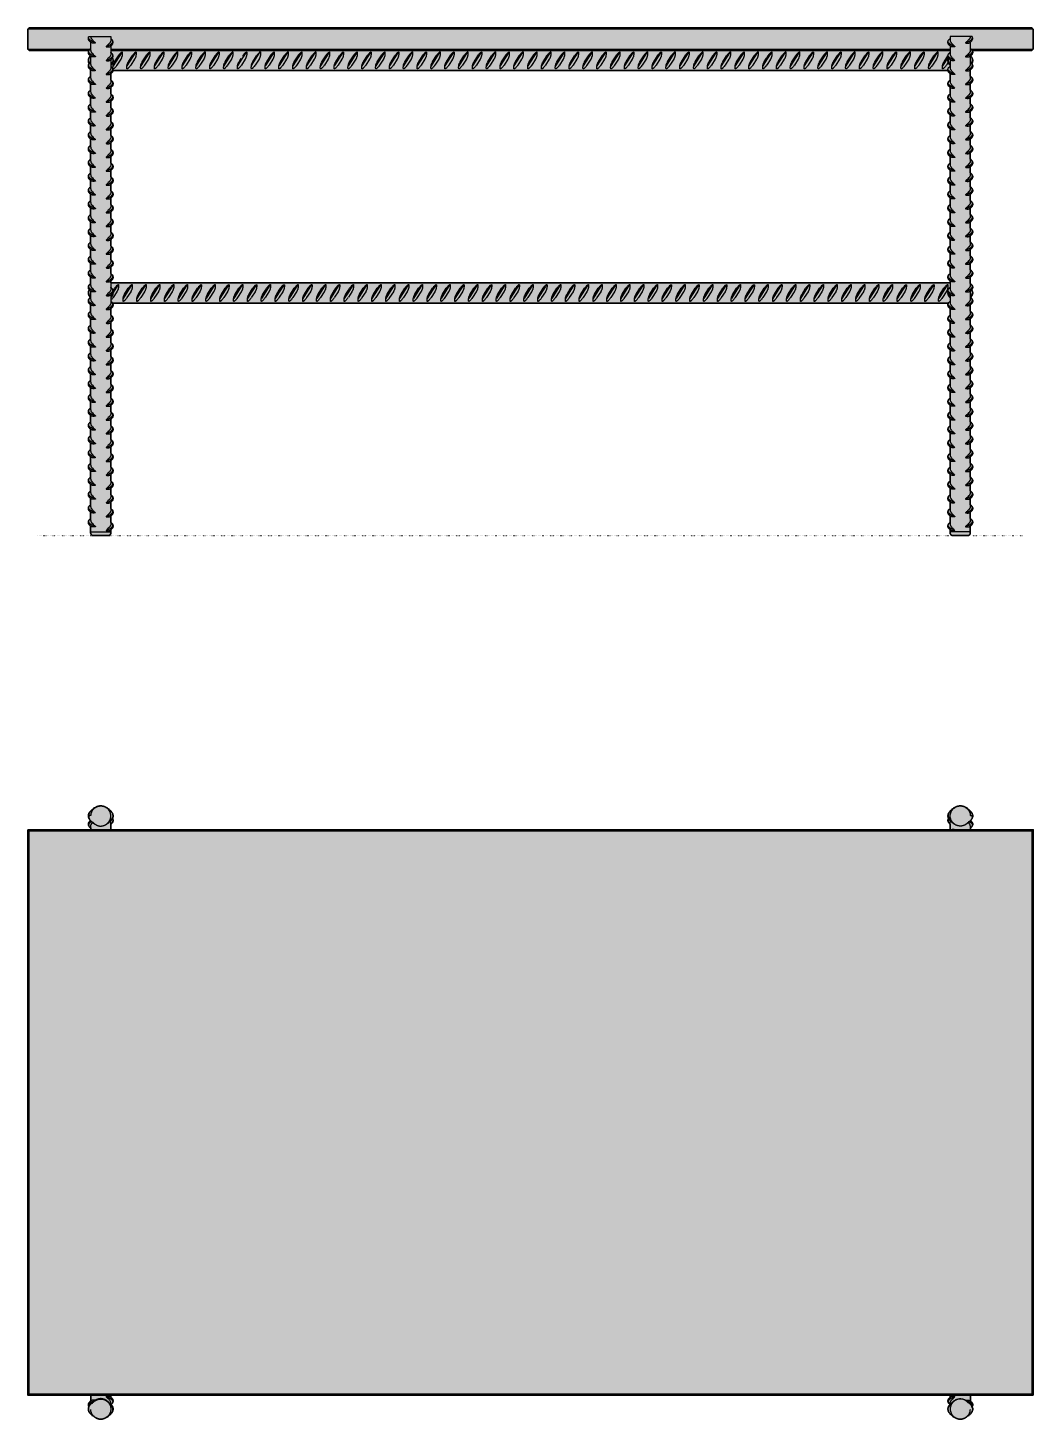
# Model space of a CAD drawing. Header units: millimetres. Extents: x -8 to 1608, y -703 to 404.
# Drawn here: x -8 to 792, y -703 to 404 of the extents above; entities that cross this region are included whole.
import ezdxf

# ---------------------------------------------------------------- set-up
doc = ezdxf.new("R2010")
doc.units = ezdxf.units.MM
doc.linetypes.add('Dots', pattern=[1, 0, -1])
doc.layers.add('Blocks', color=7, linetype='Continuous')
doc.layers.add('Blocks$Fill', color=7, linetype='Continuous', true_color=0xffffff)
for name, color, linetype, lineweight, true_color in [('Blocks$Inner', 7, 'Continuous', 25, 0x007f00), ('Blocks$Outline', 7, 'Continuous', 35, 0xff3f3f), ('Groud', 7, 'Dots', 25, 0x243775)]:
    doc.layers.add(name, color=color, linetype=linetype, lineweight=lineweight, true_color=true_color)

# ---------------------------------------------------------------- blocks, each defined once
blk = doc.blocks.new('Rebar Coffee Table Top')
at = {"layer": 'Blocks$Fill'}
blk.add_hatch(color=256, dxfattribs=at).paths.add_polyline_path([(294.9, -252.8), (244.9, -252.8), (244.9, 197.2), (294.9, 197.2), (294.9, 198.7), (294.6, 198.9), (294.5, 199), (294.3, 199.1), (294.2, 199.2), (294.1, 199.3), (294, 199.4), (293.9, 199.5), (293.8, 199.7), (293.7, 199.8), (293.6, 199.9), (293.5, 200.1), (293.4, 200.1), (293.4, 200.2), (293.4, 200.3), (293.3, 200.4), (293.3, 200.5), (293.2, 200.5), (293.2, 200.6), (293.2, 200.7), (293.1, 200.8), (293.1, 200.9), (293.1, 201), (293.1, 201.1), (293.1, 201.2), (293, 201.3), (293, 201.4), (293, 201.5), (293, 201.6), (293, 201.7), (293, 201.8), (293, 201.9), (293.1, 202), (293.1, 202.1), (293.1, 202.2), (293.1, 202.3), (293.1, 202.4), (293.2, 202.5), (293.2, 202.6), (293.2, 202.7), (293.3, 202.8), (293.3, 202.8), (293.4, 202.9), (293.4, 203), (293.5, 203.1), (293.5, 203.2), (293.6, 203.3), (293.7, 203.4), (293.7, 203.5), (293.8, 203.6), (293.9, 203.7), (294, 203.8), (294.1, 203.9), (294.2, 204), (294.7, 204.4), (294.5, 204.7), (294.4, 204.8), (294.3, 204.9), (294.2, 205), (294, 205.3), (293.9, 205.5), (293.8, 205.6), (293.7, 205.8), (293.6, 206), (293.5, 206.2), (293.4, 206.3), (293.4, 206.5), (293.3, 206.7), (293.2, 206.9), (293.2, 207), (293.1, 207.2), (293.1, 207.3), (293.1, 207.5), (293.1, 207.6), (293, 207.8), (293, 207.9), (293, 208.1), (293, 208.2), (293, 208.4), (293, 208.5), (293, 208.6), (293.1, 208.8), (293.1, 208.9), (293.1, 209.1), (293.1, 209.2), (293.2, 209.4), (293.2, 209.5), (293.3, 209.7), (293.3, 209.8), (293.4, 209.9), (293.4, 210.1), (293.5, 210.3), (293.6, 210.4), (293.7, 210.6), (293.8, 210.8), (293.9, 211), (294, 211.1), (294.1, 211.3), (294.3, 211.4), (294.4, 211.6), (294.6, 211.8), (294.8, 212), (294.9, 212.2), (295.2, 212.4), (295.4, 212.6), (295.6, 212.8), (295.8, 213), (296, 213.2), (296.5, 213.6), (297.5, 214.3), (298, 214.6), (298.6, 215), (298.9, 215.1), (299.1, 215.3), (299.4, 215.4), (299.6, 215.5), (299.9, 215.6), (300.1, 215.7), (300.4, 215.8), (300.7, 215.9), (300.9, 216), (301.2, 216), (301.5, 216.1), (301.8, 216.1), (302, 216.2), (302.3, 216.2), (302.6, 216.2), (302.9, 216.2), (303.1, 216.2), (303.4, 216.2), (303.7, 216.2), (304, 216.1), (304.3, 216.1), (304.5, 216), (304.8, 216), (305.1, 215.9), (305.3, 215.8), (305.6, 215.7), (305.9, 215.6), (306.1, 215.5), (306.4, 215.4), (306.6, 215.3), (306.9, 215.1), (307.1, 215), (307.2, 215), (307.7, 214.6), (308.2, 214.3), (308.7, 214), (309.2, 213.6), (309.7, 213.2), (309.9, 213), (310.2, 212.8), (310.4, 212.6), (310.6, 212.4), (310.8, 212.2), (311, 212), (311.2, 211.8), (311.4, 211.6), (311.5, 211.4), (311.6, 211.3), (311.7, 211.1), (311.8, 211), (311.9, 210.8), (312, 210.6), (312.1, 210.4), (312.2, 210.3), (312.3, 210.1), (312.4, 209.9), (312.4, 209.8), (312.5, 209.7), (312.5, 209.5), (312.6, 209.4), (312.6, 209.2), (312.6, 209.1), (312.6, 208.9), (312.7, 208.8), (312.7, 208.6), (312.7, 208.5), (312.7, 208.4), (312.7, 208.2), (312.7, 208.1), (312.7, 207.9), (312.7, 207.8), (312.7, 207.6), (312.6, 207.5), (312.6, 207.3), (312.6, 207.2), (312.6, 207), (312.5, 206.9), (312.4, 206.7), (312.4, 206.5), (312.3, 206.3), (312.2, 206.2), (312.3, 206), (312.4, 206), (312.4, 205.9), (312.5, 205.8), (312.5, 205.7), (312.5, 205.6), (312.6, 205.5), (312.6, 205.4), (312.6, 205.3), (312.7, 205.2), (312.7, 205.1), (312.7, 205), (312.7, 204.9), (312.7, 204.8), (312.7, 204.7), (312.7, 204.6), (312.7, 204.5), (312.7, 204.4), (312.7, 204.3), (312.7, 204.2), (312.7, 204.1), (312.6, 204.1), (312.6, 204), (312.6, 203.9), (312.6, 203.8), (312.5, 203.7), (312.5, 203.6), (312.5, 203.5), (312.4, 203.4), (312.4, 203.3), (312.3, 203.2), (312.3, 203.2), (312.3, 203.1), (312.2, 203), (312.1, 202.8), (312, 202.7), (311.9, 202.6), (311.8, 202.5), (311.6, 202.3), (311.5, 202.2), (311.4, 202.1), (311.3, 202), (311.1, 201.9), (311, 201.8), (310.9, 201.7), (310.9, 197.2), (978.9, 197.2), (978.9, 201.7), (978.6, 201.9), (978.5, 202), (978.3, 202.1), (978.2, 202.2), (978.1, 202.3), (978, 202.5), (977.9, 202.6), (977.8, 202.7), (977.7, 202.8), (977.6, 203), (977.5, 203.1), (977.4, 203.2), (977.4, 203.2), (977.4, 203.2), (977.4, 203.3), (977.3, 203.4), (977.3, 203.5), (977.2, 203.6), (977.2, 203.7), (977.2, 203.8), (977.1, 203.9), (977.1, 204), (977.1, 204.1), (977.1, 204.1), (977.1, 204.2), (977, 204.3), (977, 204.4), (977, 204.5), (977, 204.6), (977, 204.7), (977, 204.8), (977, 204.9), (977, 205), (977.1, 205.1), (977.1, 205.2), (977.1, 205.3), (977.1, 205.4), (977.2, 205.5), (977.2, 205.6), (977.2, 205.7), (977.3, 205.8), (977.3, 205.9), (977.3, 206), (977.4, 206), (977.4, 206.1), (977.5, 206.2), (977.4, 206.5), (977.3, 206.7), (977.2, 206.9), (977.2, 207), (977.1, 207.2), (977.1, 207.3), (977.1, 207.5), (977.1, 207.6), (977, 207.8), (977, 207.9), (977, 208.1), (977, 208.2), (977, 208.4), (977, 208.5), (977, 208.6), (977.1, 208.8), (977.1, 208.9), (977.1, 209.1), (977.1, 209.2), (977.2, 209.4), (977.2, 209.5), (977.3, 209.7), (977.3, 209.8), (977.4, 209.9), (977.4, 210.1), (977.5, 210.3), (977.6, 210.4), (977.7, 210.6), (977.8, 210.8), (977.9, 211), (978, 211.1), (978.1, 211.3), (978.3, 211.4), (978.4, 211.6), (978.6, 211.8), (978.8, 212), (978.9, 212.2), (979.2, 212.4), (979.4, 212.6), (979.6, 212.8), (979.8, 213), (980, 213.2), (980.5, 213.6), (981.5, 214.3), (982, 214.6), (982.6, 215), (982.9, 215.1), (983.1, 215.3), (983.4, 215.4), (983.6, 215.5), (983.9, 215.6), (984.1, 215.7), (984.4, 215.8), (984.7, 215.9), (984.9, 216), (985.2, 216), (985.5, 216.1), (985.8, 216.1), (986, 216.2), (986.3, 216.2), (986.6, 216.2), (986.9, 216.2), (987.1, 216.2), (987.4, 216.2), (987.7, 216.2), (988, 216.1), (988.3, 216.1), (988.5, 216), (988.8, 216), (989.1, 215.9), (989.3, 215.8), (989.6, 215.7), (989.9, 215.6), (990.1, 215.5), (990.4, 215.4), (990.6, 215.3), (990.9, 215.1), (991.1, 215), (991.2, 215), (991.7, 214.6), (992.2, 214.3), (992.7, 214), (993.2, 213.6), (993.7, 213.2), (993.9, 213), (994.2, 212.8), (994.4, 212.6), (994.6, 212.4), (994.8, 212.2), (995, 212), (995.2, 211.8), (995.4, 211.6), (995.5, 211.4), (995.6, 211.3), (995.7, 211.1), (995.8, 211), (995.9, 210.8), (996, 210.6), (996.1, 210.4), (996.2, 210.3), (996.3, 210.1), (996.4, 209.9), (996.4, 209.8), (996.5, 209.7), (996.5, 209.5), (996.6, 209.4), (996.6, 209.2), (996.6, 209.1), (996.6, 208.9), (996.7, 208.8), (996.7, 208.6), (996.7, 208.5), (996.7, 208.4), (996.7, 208.2), (996.7, 208.1), (996.7, 207.9), (996.7, 207.8), (996.7, 207.6), (996.6, 207.5), (996.6, 207.3), (996.6, 207.2), (996.6, 207), (996.5, 206.9), (996.4, 206.7), (996.4, 206.5), (996.3, 206.3), (996.2, 206.2), (996.1, 206), (996, 205.8), (995.9, 205.6), (995.8, 205.5), (995.7, 205.3), (995.5, 205), (995.3, 204.8), (995.2, 204.7), (995.1, 204.6), (995, 204.4), (995.5, 204), (995.6, 203.9), (995.7, 203.8), (995.8, 203.7), (995.9, 203.6), (996, 203.5), (996.1, 203.4), (996.2, 203.3), (996.2, 203.2), (996.3, 203.1), (996.3, 203), (996.4, 202.9), (996.4, 202.8), (996.5, 202.8), (996.5, 202.7), (996.5, 202.6), (996.6, 202.5), (996.6, 202.4), (996.6, 202.3), (996.6, 202.2), (996.7, 202.1), (996.7, 202), (996.7, 201.9), (996.7, 201.8), (996.7, 201.7), (996.7, 201.6), (996.7, 201.5), (996.7, 201.4), (996.7, 201.3), (996.7, 201.2), (996.7, 201.1), (996.6, 201), (996.6, 200.9), (996.6, 200.8), (996.6, 200.7), (996.5, 200.6), (996.5, 200.5), (996.5, 200.5), (996.4, 200.4), (996.4, 200.3), (996.3, 200.2), (996.3, 200.1), (996.2, 199.9), (996.1, 199.8), (996, 199.7), (995.9, 199.5), (995.8, 199.4), (995.6, 199.3), (995.5, 199.2), (995.4, 199.1), (995.3, 199), (995.1, 198.9), (995, 198.8), (994.9, 198.7), (994.9, 197.2), (1044.9, 197.2), (1044.9, -252.8), (994.9, -252.8), (994.9, -257.4), (995.1, -257.7), (995.3, -257.8), (995.4, -257.9), (995.5, -258), (995.6, -258.1), (995.7, -258.2), (995.8, -258.3), (995.9, -258.4), (996, -258.5), (996.1, -258.6), (996.2, -258.7), (996.2, -258.8), (996.3, -258.9), (996.3, -259), (996.4, -259.1), (996.4, -259.2), (996.5, -259.2), (996.5, -259.3), (996.5, -259.4), (996.6, -259.5), (996.6, -259.6), (996.6, -259.7), (996.6, -259.8), (996.7, -259.9), (996.7, -260), (996.7, -260.1), (996.7, -260.2), (996.7, -260.3), (996.7, -260.4), (996.7, -260.5), (996.7, -260.6), (996.7, -260.7), (996.7, -260.8), (996.7, -260.9), (996.6, -261), (996.6, -261.1), (996.6, -261.2), (996.6, -261.3), (996.5, -261.4), (996.5, -261.5), (996.5, -261.5), (996.4, -261.6), (996.4, -261.7), (996.3, -261.8), (996.3, -261.9), (996.4, -262.1), (996.4, -262.3), (996.5, -262.5), (996.6, -262.6), (996.6, -262.8), (996.6, -262.9), (996.6, -263.1), (996.7, -263.2), (996.7, -263.4), (996.7, -263.5), (996.7, -263.6), (996.7, -263.8), (996.7, -263.9), (996.7, -264.1), (996.7, -264.2), (996.7, -264.4), (996.6, -264.5), (996.6, -264.7), (996.6, -264.8), (996.6, -265), (996.5, -265.1), (996.5, -265.2), (996.4, -265.4), (996.4, -265.5), (996.3, -265.7), (996.2, -265.9), (996.1, -266), (996, -266.2), (995.9, -266.4), (995.8, -266.5), (995.7, -266.7), (995.6, -266.9), (995.5, -267), (995.4, -267.2), (995.2, -267.4), (995, -267.6), (994.8, -267.8), (994.6, -268), (994.4, -268.2), (994.2, -268.4), (993.9, -268.6), (993.7, -268.8), (992.4, -269.5), (992, -269.9), (991.8, -270.1), (991.6, -270.3), (991.3, -270.4), (991.1, -270.6), (990.9, -270.7), (990.6, -270.9), (990.4, -271), (990.1, -271.1), (989.9, -271.2), (989.6, -271.3), (989.3, -271.4), (989.1, -271.5), (988.8, -271.6), (988.5, -271.6), (988.3, -271.7), (988, -271.7), (987.7, -271.8), (987.4, -271.8), (987.1, -271.8), (986.9, -271.8), (986.6, -271.8), (986.3, -271.8), (986, -271.8), (985.8, -271.7), (985.5, -271.7), (985.2, -271.6), (984.9, -271.6), (984.7, -271.5), (984.4, -271.4), (984.1, -271.3), (983.9, -271.2), (983.6, -271.1), (983.4, -271), (983.1, -270.9), (982.9, -270.7), (982.6, -270.6), (982.6, -270.5), (982, -270.2), (981.5, -269.9), (981, -269.6), (980.5, -269.2), (980, -268.8), (979.8, -268.6), (979.6, -268.4), (979.4, -268.2), (979.2, -268), (978.9, -267.8), (978.8, -267.6), (978.6, -267.4), (978.4, -267.2), (978.3, -267), (978.1, -266.9), (978, -266.7), (977.9, -266.5), (977.8, -266.4), (977.7, -266.2), (977.6, -266), (977.5, -265.9), (977.4, -265.7), (977.4, -265.5), (977.3, -265.4), (977.3, -265.2), (977.2, -265.1), (977.2, -265), (977.1, -264.8), (977.1, -264.7), (977.1, -264.5), (977.1, -264.4), (977, -264.2), (977, -264.1), (977, -263.9), (977, -263.8), (977, -263.6), (977, -263.5), (977, -263.4), (977.1, -263.2), (977.1, -263.1), (977.1, -262.9), (977.1, -262.8), (977.2, -262.6), (977.2, -262.5), (977.3, -262.3), (977.4, -262.1), (977.4, -261.9), (977.5, -261.7), (977.6, -261.6), (977.7, -261.4), (977.8, -261.2), (977.9, -261), (978, -260.9), (978.1, -260.7), (978.3, -260.6), (978.4, -260.4), (978.6, -260.2), (978.6, -260.1), (978.4, -259.9), (978.3, -259.8), (978.1, -259.7), (978, -259.6), (977.9, -259.5), (977.8, -259.4), (977.7, -259.3), (977.6, -259.1), (977.6, -259), (977.5, -258.9), (977.4, -258.8), (977.4, -258.7), (977.3, -258.6), (977.3, -258.5), (977.2, -258.4), (977.2, -258.3), (977.2, -258.2), (977.1, -258.1), (977.1, -258), (977.1, -257.9), (977.1, -257.8), (977.1, -257.8), (977, -257.7), (977, -257.6), (977, -257.5), (977, -257.4), (977, -257.3), (977, -257.2), (977, -257.1), (977.1, -257), (977.1, -256.9), (977.1, -256.8), (977.1, -256.7), (977.1, -256.6), (977.2, -256.5), (977.2, -256.4), (977.2, -256.3), (977.3, -256.2), (977.3, -256.1), (977.4, -256), (977.4, -255.9), (977.5, -255.8), (977.5, -255.7), (977.6, -255.7), (977.7, -255.6), (977.7, -255.5), (977.8, -255.4), (977.9, -255.3), (978, -255.1), (978.1, -255), (978.2, -254.9), (978.3, -254.8), (978.5, -254.7), (978.6, -254.6), (978.8, -254.5), (978.9, -254.4), (978.9, -252.8), (310.9, -252.8), (310.9, -254.4), (311.1, -254.6), (311.3, -254.7), (311.4, -254.8), (311.5, -254.9), (311.6, -255), (311.7, -255.1), (311.8, -255.3), (311.9, -255.4), (312, -255.5), (312.1, -255.6), (312.2, -255.7), (312.2, -255.7), (312.3, -255.8), (312.3, -255.9), (312.4, -256), (312.4, -256.1), (312.5, -256.2), (312.5, -256.3), (312.5, -256.4), (312.6, -256.5), (312.6, -256.6), (312.6, -256.7), (312.6, -256.8), (312.7, -256.9), (312.7, -257), (312.7, -257.1), (312.7, -257.2), (312.7, -257.3), (312.7, -257.4), (312.7, -257.5), (312.7, -257.6), (312.7, -257.7), (312.7, -257.8), (312.7, -257.8), (312.6, -257.9), (312.6, -258), (312.6, -258.1), (312.6, -258.2), (312.5, -258.3), (312.5, -258.4), (312.5, -258.5), (312.4, -258.6), (312.4, -258.7), (312.3, -258.8), (312.3, -258.9), (312.2, -259), (312.1, -259.1), (312, -259.3), (311.9, -259.4), (311.8, -259.5), (311.7, -259.6), (311.6, -259.7), (311.5, -259.8), (311.4, -259.9), (311.2, -260), (311.1, -260.1), (311.4, -260.4), (311.5, -260.6), (311.6, -260.7), (311.7, -260.9), (311.8, -261), (311.9, -261.2), (312, -261.4), (312.1, -261.6), (312.2, -261.7), (312.3, -261.9), (312.4, -262.1), (312.4, -262.3), (312.5, -262.5), (312.6, -262.6), (312.6, -262.8), (312.6, -262.9), (312.6, -263.1), (312.7, -263.2), (312.7, -263.4), (312.7, -263.5), (312.7, -263.6), (312.7, -263.8), (312.7, -263.9), (312.7, -264.1), (312.7, -264.2), (312.7, -264.4), (312.6, -264.5), (312.6, -264.7), (312.6, -264.8), (312.6, -265), (312.5, -265.1), (312.5, -265.2), (312.4, -265.4), (312.4, -265.5), (312.3, -265.7), (312.2, -265.9), (312.1, -266), (312, -266.2), (311.9, -266.4), (311.8, -266.5), (311.7, -266.7), (311.6, -266.9), (311.5, -267), (311.4, -267.2), (311.2, -267.4), (311, -267.6), (310.8, -267.8), (310.6, -268), (310.4, -268.2), (310.2, -268.4), (309.9, -268.6), (309.7, -268.8), (309.2, -269.2), (308.2, -269.9), (307.7, -270.2), (307.2, -270.5), (306.9, -270.7), (306.6, -270.9), (306.4, -271), (306.1, -271.1), (305.9, -271.2), (305.6, -271.3), (305.3, -271.4), (305.1, -271.5), (304.8, -271.6), (304.5, -271.6), (304.3, -271.7), (304, -271.7), (303.7, -271.8), (303.4, -271.8), (303.1, -271.8), (302.9, -271.8), (302.6, -271.8), (302.3, -271.8), (302, -271.8), (301.8, -271.7), (301.5, -271.7), (301.2, -271.6), (300.9, -271.6), (300.7, -271.5), (300.4, -271.4), (300.1, -271.3), (299.9, -271.2), (299.6, -271.1), (299.4, -271), (299.1, -270.9), (298.9, -270.7), (298.6, -270.6), (298.4, -270.4), (298.2, -270.3), (297.9, -270.1), (297.7, -269.9), (297.5, -269.7), (297.3, -269.5), (296, -268.8), (295.8, -268.6), (295.6, -268.4), (295.4, -268.2), (295.2, -268), (294.9, -267.8), (294.8, -267.6), (294.6, -267.4), (294.4, -267.2), (294.3, -267), (294.1, -266.9), (294, -266.7), (293.9, -266.5), (293.8, -266.4), (293.7, -266.2), (293.6, -266), (293.5, -265.9), (293.4, -265.7), (293.4, -265.5), (293.3, -265.4), (293.3, -265.2), (293.2, -265.1), (293.2, -265), (293.1, -264.8), (293.1, -264.7), (293.1, -264.5), (293.1, -264.4), (293, -264.2), (293, -264.1), (293, -263.9), (293, -263.8), (293, -263.6), (293, -263.5), (293, -263.4), (293.1, -263.2), (293.1, -263.1), (293.1, -262.9), (293.1, -262.8), (293.2, -262.6), (293.2, -262.5), (293.3, -262.3), (293.4, -262.1), (293.4, -261.9), (293.5, -261.9), (293.4, -261.7), (293.3, -261.6), (293.3, -261.5), (293.2, -261.5), (293.2, -261.4), (293.2, -261.3), (293.1, -261.2), (293.1, -261.1), (293.1, -261), (293.1, -260.9), (293.1, -260.8), (293, -260.7), (293, -260.6), (293, -260.5), (293, -260.4), (293, -260.3), (293, -260.2), (293, -260.1), (293.1, -260), (293.1, -259.9), (293.1, -259.8), (293.1, -259.7), (293.1, -259.6), (293.2, -259.5), (293.2, -259.4), (293.2, -259.3), (293.3, -259.2), (293.3, -259.2), (293.4, -259.1), (293.4, -259), (293.5, -258.9), (293.5, -258.8), (293.6, -258.7), (293.7, -258.6), (293.7, -258.5), (293.8, -258.4), (293.9, -258.3), (294, -258.2), (294.1, -258.1), (294.2, -258), (294.3, -257.9), (294.5, -257.8), (294.6, -257.7), (294.8, -257.5), (294.9, -257.4)], flags=0)
at = {"layer": 'Blocks$Inner'}
for p, q in [((1043.9, 196.2), (245.9, 196.2)), ((294.9, -257.4), (294.9, -252.8)), ((310.9, -254.4), (310.9, -252.8)), ((978.9, -254.4), (978.9, -252.8)), ((994.9, -257.4), (994.9, -252.8))]:
    blk.add_line(p, q, dxfattribs=at)
for points in [[(296.5, 213.6), (296, 213.2), (295.8, 213), (295.6, 212.8), (295.4, 212.6), (295.2, 212.4), (294.9, 212.2), (294.8, 212), (294.6, 211.8), (294.4, 211.6), (294.3, 211.4), (294.1, 211.3), (294, 211.1), (293.9, 211), (293.8, 210.8), (293.7, 210.6), (293.6, 210.4), (293.5, 210.3), (293.4, 210.1), (293.4, 209.9), (293.3, 209.8), (293.3, 209.7), (293.2, 209.5), (293.2, 209.4), (293.1, 209.2), (293.1, 209.1), (293.1, 208.9), (293.1, 208.8), (293, 208.6), (293, 208.5), (293, 208.4), (293, 208.2), (293, 208.1), (293, 207.9), (293, 207.8), (293.1, 207.6), (293.1, 207.5), (293.1, 207.3), (293.1, 207.2), (293.2, 207), (293.2, 206.9), (293.3, 206.7), (293.4, 206.5), (293.4, 206.3), (293.5, 206.2), (293.6, 206), (293.7, 205.8), (293.8, 205.6), (293.9, 205.5), (294, 205.3), (294.2, 205)], [(298.6, 215), (298, 214.6), (297.5, 214.3), (297, 214), (296.5, 213.6), (296, 213.2), (295.8, 213.1), (295.6, 212.9), (295.4, 212.7), (295.2, 212.5), (295, 212.3), (294.8, 212.1), (294.6, 211.9), (294.4, 211.6), (294.3, 211.5), (294.2, 211.3), (294.1, 211.2), (294, 211), (293.9, 210.9), (293.8, 210.7), (293.7, 210.6), (293.6, 210.4), (293.6, 210.2), (293.5, 210.1), (293.4, 210), (293.4, 209.8), (293.4, 209.7), (293.3, 209.6), (293.3, 209.5), (293.3, 209.4), (293.2, 209.2), (293.2, 209.1), (293.2, 209), (293.2, 208.9), (293.2, 208.7), (293.2, 208.6), (293.2, 208.5), (293.2, 208.4), (293.2, 208.2), (293.2, 208.1), (293.2, 208), (293.3, 207.9), (293.3, 207.7), (293.3, 207.6), (293.3, 207.5), (293.4, 207.4), (293.4, 207.3), (293.4, 207.1), (293.5, 206.9), (293.5, 206.8), (293.5, 206.6), (293.6, 206.5), (293.6, 206.3), (293.6, 206.2), (293.7, 206), (293.8, 205.9), (293.8, 205.7), (293.9, 205.6), (294, 205.5), (294, 205.3), (294.1, 205.2), (294.2, 205), (294.3, 204.9), (294.4, 204.8), (294.5, 204.7), (294.6, 204.6), (294.7, 204.4), (294.8, 204.3), (294.9, 204.2), (295.1, 204.1), (295.2, 204), (295.3, 203.9), (295.4, 203.8), (295.6, 203.7), (295.7, 203.7), (295.8, 203.6), (296, 203.5), (296.1, 203.4), (296.3, 203.4), (296.4, 203.3), (296.6, 203.3), (296.7, 203.1), (296.9, 202.8), (297.1, 202.6), (297.3, 202.4), (297.5, 202.3), (297.7, 202.1), (297.9, 201.9), (298.2, 201.7), (298.4, 201.6), (298.6, 201.4), (298.9, 201.3), (299.1, 201.1), (299.4, 201), (299.6, 200.9), (299.9, 200.8), (300.1, 200.7), (300.4, 200.6), (300.7, 200.5), (300.9, 200.4), (301.2, 200.4), (301.5, 200.3), (301.8, 200.3), (302, 200.2), (302.3, 200.2), (302.6, 200.2), (302.9, 200.2), (303.2, 200.2), (303.4, 200.2), (303.7, 200.3), (304, 200.3), (304.3, 200.3), (304.5, 200.4), (304.8, 200.4), (305.1, 200.5), (305.3, 200.6), (305.6, 200.7), (305.9, 200.8), (306.1, 200.9), (306.4, 201), (306.6, 201.1), (306.9, 201.3), (307.1, 201.4), (307.3, 201.6), (307.6, 201.7), (307.8, 201.9), (308, 202.1), (308.2, 202.3), (308.4, 202.5), (308.6, 202.7), (308.8, 202.9), (309, 203.1), (309.2, 203.3), (309.3, 203.5), (309.5, 203.7), (309.7, 204), (309.8, 204.2), (309.9, 204.5), (310.1, 204.7), (310.2, 205), (310.3, 205.2), (310.4, 205.5), (310.5, 205.7), (310.6, 206), (310.6, 206.3), (310.7, 206.5), (310.7, 206.8), (310.8, 207.1), (310.8, 207.4), (310.8, 207.7), (310.9, 207.9), (310.9, 208.2), (310.9, 208.5), (310.8, 208.8), (310.8, 209), (310.8, 209.3), (310.7, 209.6), (310.7, 209.9), (310.6, 210.1), (310.6, 210.4), (310.5, 210.7), (310.4, 210.9), (310.3, 211.2), (310.2, 211.5), (310.1, 211.7), (309.9, 212), (309.8, 212.2), (309.7, 212.4), (309.5, 212.7), (309.3, 212.9), (309.2, 213.1), (309, 213.3), (308.8, 213.6), (308.6, 213.8), (308.4, 214), (308.2, 214.2), (308, 214.3), (307.8, 214.5), (307.6, 214.7), (307.3, 214.8), (307.1, 215), (306.9, 215.1), (306.6, 215.3), (306.4, 215.4), (306.1, 215.5), (305.9, 215.6), (305.6, 215.7), (305.3, 215.8), (305.1, 215.9), (304.8, 216), (304.5, 216), (304.3, 216.1), (304, 216.1), (303.7, 216.2), (303.4, 216.2), (303.1, 216.2), (302.9, 216.2), (302.6, 216.2), (302.3, 216.2), (302, 216.2), (301.8, 216.1), (301.5, 216.1), (301.2, 216), (300.9, 216), (300.7, 215.9), (300.4, 215.8), (300.1, 215.7), (299.9, 215.6), (299.6, 215.5), (299.4, 215.4), (299.1, 215.3), (298.9, 215.1), (298.6, 215), (298.4, 214.8), (298.2, 214.7), (297.9, 214.5), (297.7, 214.3), (297.5, 214.2), (297.3, 214), (297.1, 213.8), (296.9, 213.6), (296.7, 213.3), (296.6, 213.1), (296.4, 212.9), (296.2, 212.7), (296.1, 212.4), (295.9, 212.2), (295.8, 212), (295.7, 211.7), (295.6, 211.5), (295.5, 211.2), (295.4, 210.9), (295.3, 210.7), (295.2, 210.4), (295.1, 210.1), (295, 209.9), (295, 209.6), (294.9, 209.3), (294.9, 209), (294.9, 208.8), (294.9, 208.5), (294.8, 208.5), (294.8, 208.5), (294.8, 208.6), (294.7, 208.6), (294.7, 208.6), (294.7, 208.6), (294.6, 208.6), (294.6, 208.6), (294.6, 208.6), (294.6, 208.7), (294.6, 208.7), (294.5, 208.7), (294.5, 208.7), (294.5, 208.7), (294.5, 208.7), (294.5, 208.7), (294.5, 208.7), (294.4, 208.7), (294.4, 208.7), (294.4, 208.7), (294.4, 208.7), (294.4, 208.7), (294.4, 208.7), (294.3, 208.7), (294.3, 208.7), (294.3, 208.7), (294.3, 208.7), (294.3, 208.7), (294.3, 208.7), (294.2, 208.7), (294.2, 208.7), (294.2, 208.7), (294.2, 208.7), (294.2, 208.7), (294.2, 208.7), (294.1, 208.7), (294.1, 208.7), (294.1, 208.7), (294.1, 208.6), (294.1, 208.6), (294.1, 208.6), (294, 208.6), (294, 208.6), (294, 208.6), (294, 208.6), (294, 208.6), (294, 208.6), (294, 208.6), (293.9, 208.6), (293.9, 208.5), (293.9, 208.5), (293.9, 208.5), (293.9, 208.5), (293.9, 208.5), (293.8, 208.5), (293.8, 208.4), (293.8, 208.4), (293.8, 208.4), (293.8, 208.4), (293.7, 208.4), (293.7, 208.3), (293.7, 208.3), (293.7, 208.3), (293.7, 208.3), (293.7, 208.2), (293.6, 208.2), (293.6, 208.2), (293.6, 208.1), (293.6, 208.1), (293.6, 208.1), (293.6, 208.1), (293.6, 208), (293.6, 208), (293.5, 208), (293.5, 207.9), (293.5, 207.8), (293.5, 207.8), (293.5, 207.7), (293.5, 207.7), (293.5, 207.6), (293.4, 207.5), (293.4, 207.4), (293.4, 207.3), (293.4, 207.3)], [(307.2, 215), (307.7, 214.6), (308.2, 214.3), (308.7, 214), (309.2, 213.6), (309.7, 213.2), (309.9, 213.1), (310.1, 212.9), (310.3, 212.7), (310.5, 212.5), (310.7, 212.3), (310.9, 212.1), (311.1, 211.9), (311.3, 211.6), (311.4, 211.5), (311.5, 211.3), (311.6, 211.2), (311.7, 211), (311.8, 210.9), (311.9, 210.7), (312.4, 209.7), (312.4, 209.6), (312.4, 209.5), (312.5, 209.3), (312.5, 209.2), (312.5, 209.1), (312.5, 209), (312.5, 208.8), (312.5, 208.7), (312.5, 208.6), (312.5, 208.4), (312.5, 208.3), (312.5, 208.2), (312.5, 208.1), (312.5, 207.9), (312.5, 207.8), (312.4, 207.7), (312.4, 207.6), (312.4, 207.4), (312.3, 207.3), (312.3, 207.2), (312.2, 207.1), (312.2, 207), (312.1, 206.8), (312, 206.6), (311.9, 206.5), (311.3, 205.6), (311.1, 205.3), (310.9, 205.1), (310.7, 204.9), (310.5, 204.7), (310.3, 204.5), (310.1, 204.3), (309.6, 203.9)], [(307.2, 201.5), (307.7, 201.8), (308.2, 202.1), (308.7, 202.4), (309.2, 202.8), (309.7, 203.2), (309.9, 203.4), (310.2, 203.6), (310.4, 203.8), (310.6, 204), (310.8, 204.2), (311, 204.4), (311.2, 204.6), (311.4, 204.8), (311.5, 205), (311.6, 205.1), (311.7, 205.3), (311.8, 205.5), (311.9, 205.6), (312, 205.8), (312.1, 206), (312.2, 206.2), (312.3, 206.3), (312.4, 206.5), (312.4, 206.7), (312.5, 206.9), (312.6, 207), (312.6, 207.2), (312.6, 207.3), (312.6, 207.5), (312.7, 207.6), (312.7, 207.8), (312.7, 207.9), (312.7, 208.1), (312.7, 208.2), (312.7, 208.4), (312.7, 208.5), (312.7, 208.6), (312.7, 208.8), (312.6, 208.9), (312.6, 209.1), (312.6, 209.2), (312.6, 209.4), (312.5, 209.5), (312.5, 209.7), (312.4, 209.8), (312.4, 209.9), (312.3, 210.1), (312.2, 210.3), (312.1, 210.4), (312, 210.6), (311.9, 210.8), (311.8, 211), (311.7, 211.1), (311.6, 211.3), (311.5, 211.4), (311.4, 211.6), (311.2, 211.8), (311, 212), (310.8, 212.2), (310.6, 212.4), (310.4, 212.6), (310.2, 212.8), (309.9, 213), (309.7, 213.2), (309.2, 213.6)], [(982.6, 201.5), (982, 201.8), (981.5, 202.1), (981, 202.4), (980.5, 202.8), (980, 203.2), (979.8, 203.4), (979.6, 203.6), (979.4, 203.8), (979.2, 204), (978.9, 204.2), (978.8, 204.4), (978.6, 204.6), (978.4, 204.8), (978.3, 205), (978.1, 205.1), (978, 205.3), (977.9, 205.5), (977.8, 205.6), (977.7, 205.8), (977.6, 206), (977.5, 206.2), (977.4, 206.3), (977.4, 206.5), (977.3, 206.7), (977.2, 206.9), (977.2, 207), (977.1, 207.2), (977.1, 207.3), (977.1, 207.5), (977.1, 207.6), (977, 207.8), (977, 207.9), (977, 208.1), (977, 208.2), (977, 208.4), (977, 208.5), (977, 208.6), (977.1, 208.8), (977.1, 208.9), (977.1, 209.1), (977.1, 209.2), (977.2, 209.4), (977.2, 209.5), (977.3, 209.7), (977.3, 209.8), (977.4, 209.9), (977.4, 210.1), (977.5, 210.3), (977.6, 210.4), (977.7, 210.6), (977.8, 210.8), (977.9, 211), (978, 211.1), (978.1, 211.3), (978.3, 211.4), (978.4, 211.6), (978.6, 211.8), (978.8, 212), (978.9, 212.2), (979.2, 212.4), (979.4, 212.6), (979.6, 212.8), (979.8, 213), (980, 213.2), (980.5, 213.6)], [(982.6, 215), (982, 214.6), (981.5, 214.3), (981, 214), (980.5, 213.6), (980, 213.2), (979.8, 213.1), (979.6, 212.9), (979.4, 212.7), (979.2, 212.5), (979, 212.3), (978.8, 212.1), (978.6, 211.9), (978.4, 211.6), (978.3, 211.5), (978.2, 211.3), (978.1, 211.2), (978, 211), (977.9, 210.9), (977.8, 210.7), (977.4, 209.7), (977.3, 209.6), (977.3, 209.5), (977.3, 209.3), (977.2, 209.2), (977.2, 209.1), (977.2, 209), (977.2, 208.8), (977.2, 208.7), (977.2, 208.6), (977.2, 208.4), (977.2, 208.3), (977.2, 208.2), (977.2, 208.1), (977.2, 207.9), (977.3, 207.8), (977.3, 207.7), (977.3, 207.6), (977.4, 207.4), (977.4, 207.3), (977.5, 207.2), (977.5, 207.1), (977.6, 207), (977.6, 206.8), (977.7, 206.6), (977.8, 206.5), (978.4, 205.6), (978.6, 205.3), (978.8, 205.1), (979, 204.9), (979.2, 204.7), (979.4, 204.5), (979.6, 204.3), (980.1, 203.9)], [(991.2, 215), (991.7, 214.6), (992.2, 214.3), (992.7, 214), (993.2, 213.6), (993.7, 213.2), (993.9, 213.1), (994.1, 212.9), (994.3, 212.7), (994.5, 212.5), (994.7, 212.3), (994.9, 212.1), (995.1, 211.9), (995.3, 211.6), (995.4, 211.5), (995.5, 211.3), (995.6, 211.2), (995.7, 211), (995.8, 210.9), (995.9, 210.7), (996, 210.6), (996.1, 210.4), (996.2, 210.2), (996.2, 210.1), (996.3, 210), (996.3, 209.8), (996.4, 209.7), (996.4, 209.6), (996.4, 209.5), (996.5, 209.4), (996.5, 209.2), (996.5, 209.1), (996.5, 209), (996.5, 208.9), (996.5, 208.7), (996.5, 208.6), (996.5, 208.5), (996.5, 208.4), (996.5, 208.2), (996.5, 208.1), (996.5, 208), (996.5, 207.9), (996.4, 207.7), (996.4, 207.6), (996.4, 207.5), (996.3, 207.4), (996.3, 207.3), (996.3, 207.1), (996.3, 206.9), (996.2, 206.8), (996.2, 206.6), (996.2, 206.5), (996.1, 206.3), (996.1, 206.2), (996, 206), (996, 205.9), (995.9, 205.7), (995.8, 205.6), (995.8, 205.5), (995.7, 205.3), (995.6, 205.2), (995.5, 205), (995.4, 204.9), (995.3, 204.8), (995.2, 204.7), (995.1, 204.6), (995, 204.4), (994.9, 204.3), (994.8, 204.2), (994.7, 204.1), (994.6, 204), (994.4, 203.9), (994.3, 203.8), (994.2, 203.7), (994, 203.7), (993.9, 203.6), (993.8, 203.5), (993.6, 203.4), (993.5, 203.4), (993.3, 203.3), (993.2, 203.3), (993, 203.1), (992.8, 202.8), (992.6, 202.6), (992.4, 202.4), (992.2, 202.3), (992, 202.1), (991.8, 201.9), (991.6, 201.7), (991.3, 201.6), (991.1, 201.4), (990.9, 201.3), (990.6, 201.1), (990.4, 201), (990.1, 200.9), (989.9, 200.8), (989.6, 200.7), (989.3, 200.6), (989.1, 200.5), (988.8, 200.4), (988.5, 200.4), (988.2, 200.3), (988, 200.3), (987.7, 200.2), (987.4, 200.2), (987.1, 200.2), (986.9, 200.2), (986.6, 200.2), (986.3, 200.2), (986, 200.3), (985.7, 200.3), (985.5, 200.3), (985.2, 200.4), (984.9, 200.4), (984.7, 200.5), (984.4, 200.6), (984.1, 200.7), (983.9, 200.8), (983.6, 200.9), (983.4, 201), (983.1, 201.1), (982.9, 201.3), (982.6, 201.4), (982.4, 201.6), (982.2, 201.7), (981.9, 201.9), (981.7, 202.1), (981.5, 202.3), (981.3, 202.5), (981.1, 202.7), (980.9, 202.9), (980.7, 203.1), (980.6, 203.3), (980.4, 203.5), (980.2, 203.7), (980.1, 204), (979.9, 204.2), (979.8, 204.5), (979.7, 204.7), (979.6, 205), (979.4, 205.2), (979.3, 205.5), (979.3, 205.7), (979.2, 206), (979.1, 206.3), (979, 206.5), (979, 206.8), (978.9, 207.1), (978.9, 207.4), (978.9, 207.7), (978.9, 207.9), (978.9, 208.2), (978.9, 208.5), (978.9, 208.8), (978.9, 209), (978.9, 209.3), (979, 209.6), (979, 209.9), (979.1, 210.1), (979.2, 210.4), (979.3, 210.7), (979.4, 210.9), (979.5, 211.2), (979.6, 211.5), (979.7, 211.7), (979.8, 212), (979.9, 212.2), (980.1, 212.4), (980.2, 212.7), (980.4, 212.9), (980.6, 213.1), (980.7, 213.3), (980.9, 213.6), (981.1, 213.8), (981.3, 214), (981.5, 214.2), (981.7, 214.3), (981.9, 214.5), (982.2, 214.7), (982.4, 214.8), (982.6, 215), (982.9, 215.1), (983.1, 215.3), (983.4, 215.4), (983.6, 215.5), (983.9, 215.6), (984.1, 215.7), (984.4, 215.8), (984.7, 215.9), (984.9, 216), (985.2, 216), (985.5, 216.1), (985.8, 216.1), (986, 216.2), (986.3, 216.2), (986.6, 216.2), (986.9, 216.2), (987.1, 216.2), (987.4, 216.2), (987.7, 216.2), (988, 216.1), (988.3, 216.1), (988.5, 216), (988.8, 216), (989.1, 215.9), (989.3, 215.8), (989.6, 215.7), (989.9, 215.6), (990.1, 215.5), (990.4, 215.4), (990.6, 215.3), (990.9, 215.1), (991.1, 215), (991.3, 214.8), (991.6, 214.7), (991.8, 214.5), (992, 214.3), (992.2, 214.2), (992.4, 214), (992.6, 213.8), (992.8, 213.6), (993, 213.3), (993.2, 213.1), (993.3, 212.9), (993.5, 212.7), (993.7, 212.4), (993.8, 212.2), (993.9, 212), (994.1, 211.7), (994.2, 211.5), (994.3, 211.2), (994.4, 210.9), (994.5, 210.7), (994.6, 210.4), (994.6, 210.1), (994.7, 209.9), (994.7, 209.6), (994.8, 209.3), (994.8, 209), (994.8, 208.8), (994.9, 208.5), (994.9, 208.5), (994.9, 208.5), (995, 208.6), (995, 208.6), (995, 208.6), (995.1, 208.6), (995.1, 208.6), (995.1, 208.6), (995.1, 208.6), (995.2, 208.7), (995.2, 208.7), (995.2, 208.7), (995.2, 208.7), (995.2, 208.7), (995.2, 208.7), (995.3, 208.7), (995.3, 208.7), (995.3, 208.7), (995.3, 208.7), (995.3, 208.7), (995.3, 208.7), (995.4, 208.7), (995.4, 208.7), (995.4, 208.7), (995.4, 208.7), (995.4, 208.7), (995.4, 208.7), (995.5, 208.7), (995.5, 208.7), (995.5, 208.7), (995.5, 208.7), (995.5, 208.7), (995.5, 208.7), (995.6, 208.7), (995.6, 208.7), (995.6, 208.7), (995.6, 208.7), (995.6, 208.7), (995.6, 208.6), (995.7, 208.6), (995.7, 208.6), (995.7, 208.6), (995.7, 208.6), (995.7, 208.6), (995.7, 208.6), (995.7, 208.6), (995.8, 208.6), (995.8, 208.6), (995.8, 208.6), (995.8, 208.5), (995.8, 208.5), (995.8, 208.5), (995.9, 208.5), (995.9, 208.5), (995.9, 208.5), (995.9, 208.4), (995.9, 208.4), (996, 208.4), (996, 208.4), (996, 208.4), (996, 208.3), (996, 208.3), (996, 208.3), (996.1, 208.3), (996.1, 208.2), (996.1, 208.2), (996.1, 208.2), (996.1, 208.1), (996.1, 208.1), (996.1, 208.1), (996.1, 208.1), (996.2, 208), (996.2, 208), (996.2, 208), (996.2, 207.9), (996.2, 207.8), (996.2, 207.8), (996.3, 207.7), (996.3, 207.7), (996.3, 207.6), (996.3, 207.5), (996.3, 207.4), (996.3, 207.3), (996.3, 207.3)], [(993.2, 213.6), (993.7, 213.2), (993.9, 213), (994.2, 212.8), (994.4, 212.6), (994.6, 212.4), (994.8, 212.2), (995, 212), (995.2, 211.8), (995.4, 211.6), (995.5, 211.4), (995.6, 211.3), (995.7, 211.1), (995.8, 211), (995.9, 210.8), (996, 210.6), (996.1, 210.4), (996.2, 210.3), (996.3, 210.1), (996.4, 209.9), (996.4, 209.8), (996.5, 209.7), (996.5, 209.5), (996.6, 209.4), (996.6, 209.2), (996.6, 209.1), (996.6, 208.9), (996.7, 208.8), (996.7, 208.6), (996.7, 208.5), (996.7, 208.4), (996.7, 208.2), (996.7, 208.1), (996.7, 207.9), (996.7, 207.8), (996.7, 207.6), (996.6, 207.5), (996.6, 207.3), (996.6, 207.2), (996.6, 207), (996.5, 206.9), (996.4, 206.7), (996.4, 206.5), (996.3, 206.3), (996.2, 206.2), (996.1, 206), (996, 205.8), (995.9, 205.6), (995.8, 205.5), (995.7, 205.3), (995.5, 205)], [(294.7, 204.4), (294.2, 204), (294.1, 203.9), (294, 203.8), (293.9, 203.7), (293.8, 203.6), (293.7, 203.5), (293.7, 203.4), (293.6, 203.3), (293.5, 203.2), (293.5, 203.1), (293.4, 203), (293.4, 202.9), (293.3, 202.8), (293.3, 202.8), (293.2, 202.7), (293.2, 202.6), (293.2, 202.5), (293.1, 202.4), (293.1, 202.3), (293.1, 202.2), (293.1, 202.1), (293.1, 202), (293, 201.9), (293, 201.8), (293, 201.7), (293, 201.6), (293, 201.5), (293, 201.4), (293, 201.3), (293.1, 201.2), (293.1, 201.1), (293.1, 201), (293.1, 200.9), (293.1, 200.8), (293.2, 200.7), (293.2, 200.6), (293.2, 200.5), (293.3, 200.5), (293.3, 200.4), (293.4, 200.3), (293.4, 200.2)], [(295.5, 203.6), (295.3, 203.5), (295.1, 203.4), (295, 203.3), (294.8, 203.2), (294.6, 203.1), (294.5, 203), (294.3, 202.9), (294.2, 202.7), (294.1, 202.6), (294, 202.5), (293.9, 202.5), (293.9, 202.4), (293.8, 202.3), (293.7, 202.3), (293.7, 202.2), (293.7, 202.2), (293.6, 202.1), (293.6, 202.1), (293.5, 202), (293.5, 202), (293.5, 201.9), (293.4, 201.8), (293.4, 201.8), (293.4, 201.7), (293.3, 201.7), (293.3, 201.6), (293.3, 201.6), (293.3, 201.5), (293.3, 201.5), (293.3, 201.4), (293.2, 201.4), (293.2, 201.4), (293.2, 201.3), (293.2, 201.3), (293.2, 201.2), (293.2, 201.2), (293.2, 201.2), (293.2, 201.1), (293.2, 201.1), (293.2, 201.1), (293.2, 201.1), (293.2, 201), (293.2, 201), (293.2, 201), (293.2, 201), (293.2, 200.9), (293.2, 200.9), (293.2, 200.9), (293.2, 200.8), (293.2, 200.8), (293.2, 200.8), (293.2, 200.8), (293.2, 200.7), (293.2, 200.7), (293.2, 200.6), (293.2, 200.6), (293.3, 200.5), (293.3, 200.5), (293.3, 200.4), (293.3, 200.4), (293.4, 200.3), (293.4, 200.2), (293.4, 200.2), (293.4, 200.1), (293.5, 200.1), (293.6, 199.9), (293.7, 199.8), (293.8, 199.7), (293.9, 199.5), (294, 199.4), (294.1, 199.3), (294.2, 199.2), (294.3, 199.1), (294.5, 199), (294.6, 198.9), (294.7, 198.8), (294.9, 198.7)], [(294.4, 204.8), (294.7, 204.4), (295.1, 204.1), (295.4, 203.7), (295.8, 203.4), (296.1, 203.1), (296.5, 202.8), (296.9, 202.5), (297.3, 202.2), (297.7, 202), (298.1, 201.7), (298.6, 201.5)], [(294.9, 197.2), (294.9, 199.9), (294.9, 200.2), (294.9, 200.4), (294.9, 200.5), (294.9, 200.5), (294.9, 200.6), (294.9, 200.7), (295.1, 201.1), (295.1, 201.2), (295.1, 201.2), (295.2, 201.3), (295.2, 201.4), (295.3, 201.5), (295.3, 201.5), (295.4, 201.7), (295.5, 201.8), (295.6, 201.9), (295.7, 202.1), (295.8, 202.2), (295.9, 202.4), (296.2, 202.7), (296.4, 202.9)], [(310.9, 197.2), (310.9, 203), (310.9, 203.1), (310.9, 203.2), (310.9, 203.3), (310.9, 203.4), (310.8, 203.5), (310.8, 203.6), (310.8, 203.7), (310.8, 203.8), (310.8, 203.9), (310.7, 204), (310.7, 204.1)], [(311.8, 205.5), (311.9, 205.4), (311.9, 205.4), (312, 205.4), (312, 205.3), (312.1, 205.3), (312.1, 205.2), (312.2, 205.2), (312.2, 205.1), (312.2, 205.1), (312.3, 205), (312.3, 205), (312.3, 204.9), (312.4, 204.9), (312.4, 204.8), (312.4, 204.7), (312.4, 204.7), (312.4, 204.6), (312.5, 204.6), (312.5, 204.5), (312.5, 204.4), (312.5, 204.4), (312.5, 204.3), (312.5, 204.3), (312.5, 204.2), (312.5, 204.1), (312.5, 204.1), (312.5, 204), (312.5, 203.9), (312.5, 203.9), (312.5, 203.8), (312.5, 203.8), (312.5, 203.7), (312.5, 203.6), (312.5, 203.6), (312.4, 203.5), (312.4, 203.5), (312.4, 203.4), (312.4, 203.3), (312.4, 203.3), (312.3, 203.2), (312.3, 203.2), (312.3, 203.1), (312.2, 203), (312.1, 202.8), (312, 202.7), (311.9, 202.6), (311.8, 202.5), (311.6, 202.3), (311.5, 202.2), (311.4, 202.1), (311.3, 202), (311.1, 201.9), (311, 201.8), (310.9, 201.7)], [(312.3, 203.2), (312.4, 203.3), (312.4, 203.4), (312.5, 203.5), (312.5, 203.6), (312.5, 203.7), (312.6, 203.8), (312.6, 203.9), (312.6, 204), (312.6, 204.1), (312.7, 204.1), (312.7, 204.2), (312.7, 204.3), (312.7, 204.4), (312.7, 204.5), (312.7, 204.6), (312.7, 204.7), (312.7, 204.8), (312.7, 204.9), (312.7, 205), (312.7, 205.1), (312.7, 205.2), (312.6, 205.3), (312.6, 205.4), (312.6, 205.5), (312.5, 205.6), (312.5, 205.7), (312.5, 205.8), (312.4, 205.9), (312.4, 206), (312.3, 206), (312.3, 206.1), (312.2, 206.2)], [(977.4, 203.2), (977.4, 203.3), (977.3, 203.4), (977.3, 203.5), (977.2, 203.6), (977.2, 203.7), (977.2, 203.8), (977.1, 203.9), (977.1, 204), (977.1, 204.1), (977.1, 204.1), (977.1, 204.2), (977, 204.3), (977, 204.4), (977, 204.5), (977, 204.6), (977, 204.7), (977, 204.8), (977, 204.9), (977, 205), (977.1, 205.1), (977.1, 205.2), (977.1, 205.3), (977.1, 205.4), (977.2, 205.5), (977.2, 205.6), (977.2, 205.7), (977.3, 205.8), (977.3, 205.9), (977.3, 206), (977.4, 206), (977.4, 206.1), (977.5, 206.2)], [(977.9, 205.5), (977.8, 205.4), (977.8, 205.4), (977.8, 205.4), (977.7, 205.3), (977.7, 205.3), (977.6, 205.2), (977.6, 205.2), (977.5, 205.1), (977.5, 205.1), (977.5, 205), (977.4, 205), (977.4, 204.9), (977.4, 204.9), (977.4, 204.8), (977.3, 204.7), (977.3, 204.7), (977.3, 204.6), (977.3, 204.6), (977.3, 204.5), (977.2, 204.4), (977.2, 204.4), (977.2, 204.3), (977.2, 204.3), (977.2, 204.2), (977.2, 204.1), (977.2, 204.1), (977.2, 204), (977.2, 203.9), (977.2, 203.9), (977.2, 203.8), (977.2, 203.8), (977.2, 203.7), (977.3, 203.6), (977.3, 203.6), (977.3, 203.5), (977.3, 203.5), (977.3, 203.4), (977.4, 203.3), (977.4, 203.3), (977.4, 203.2), (977.4, 203.2), (977.5, 203.1), (977.6, 203), (977.7, 202.8), (977.8, 202.7), (977.9, 202.6), (978, 202.5), (978.1, 202.3), (978.2, 202.2), (978.3, 202.1), (978.5, 202), (978.6, 201.9), (978.7, 201.8), (978.9, 201.7)], [(978.9, 197.2), (978.9, 203), (978.9, 203.1), (978.9, 203.2), (978.9, 203.3), (978.9, 203.4), (978.9, 203.5), (978.9, 203.6), (978.9, 203.7), (979, 203.8), (979, 203.9), (979, 204), (979, 204.1)], [(995.3, 204.8), (995, 204.4), (994.7, 204.1), (994.3, 203.7), (994, 203.4), (993.6, 203.1), (993.2, 202.8), (992.8, 202.5), (992.4, 202.2), (992, 202), (991.6, 201.7), (991.2, 201.5)], [(994.9, 197.2), (994.9, 199.9), (994.9, 200.2), (994.8, 200.4), (994.8, 200.5), (994.8, 200.5), (994.8, 200.6), (994.8, 200.7), (994.7, 201.1), (994.6, 201.2), (994.6, 201.2), (994.6, 201.3), (994.5, 201.4), (994.5, 201.5), (994.4, 201.5), (994.4, 201.7), (994.3, 201.8), (994.2, 201.9), (994.1, 202.1), (993.9, 202.2), (993.8, 202.4), (993.5, 202.7), (993.3, 202.9)], [(994.2, 203.6), (994.4, 203.5), (994.6, 203.4), (994.8, 203.3), (995, 203.2), (995.1, 203.1), (995.3, 203), (995.4, 202.9), (995.5, 202.7), (995.7, 202.6), (995.8, 202.5), (995.8, 202.5), (995.9, 202.4), (995.9, 202.3), (996, 202.3), (996, 202.2), (996.1, 202.2), (996.1, 202.1), (996.2, 202.1), (996.2, 202), (996.2, 202), (996.3, 201.9), (996.3, 201.8), (996.3, 201.8), (996.4, 201.7), (996.4, 201.7), (996.4, 201.6), (996.4, 201.6), (996.5, 201.5), (996.5, 201.5), (996.5, 201.4), (996.5, 201.4), (996.5, 201.4), (996.5, 201.3), (996.5, 201.3), (996.5, 201.2), (996.5, 201.2), (996.5, 201.2), (996.5, 201.1), (996.5, 201.1), (996.5, 201.1), (996.5, 201.1), (996.5, 201), (996.5, 201), (996.5, 201), (996.5, 201), (996.5, 200.9), (996.5, 200.9), (996.5, 200.9), (996.5, 200.8), (996.5, 200.8), (996.5, 200.8), (996.5, 200.8), (996.5, 200.7), (996.5, 200.7), (996.5, 200.6), (996.5, 200.6), (996.5, 200.5), (996.5, 200.5), (996.4, 200.4), (996.4, 200.4), (996.4, 200.3), (996.4, 200.2), (996.3, 200.2), (996.3, 200.1), (996.3, 200.1), (996.2, 199.9), (996.1, 199.8), (996, 199.7), (995.9, 199.5), (995.8, 199.4), (995.6, 199.3), (995.5, 199.2), (995.4, 199.1), (995.3, 199), (995.1, 198.9), (995, 198.8), (994.9, 198.7)], [(995, 204.4), (995.5, 204), (995.6, 203.9), (995.7, 203.8), (995.8, 203.7), (995.9, 203.6), (996, 203.5), (996.1, 203.4), (996.2, 203.3), (996.2, 203.2), (996.3, 203.1), (996.3, 203), (996.4, 202.9), (996.4, 202.8), (996.5, 202.8), (996.5, 202.7), (996.5, 202.6), (996.6, 202.5), (996.6, 202.4), (996.6, 202.3), (996.6, 202.2), (996.7, 202.1), (996.7, 202), (996.7, 201.9), (996.7, 201.8), (996.7, 201.7), (996.7, 201.6), (996.7, 201.5), (996.7, 201.4), (996.7, 201.3), (996.7, 201.2), (996.7, 201.1), (996.6, 201), (996.6, 200.9), (996.6, 200.8), (996.6, 200.7), (996.5, 200.6), (996.5, 200.5), (996.5, 200.5), (996.4, 200.4), (996.4, 200.3), (996.3, 200.2)], [(1044.9, 197.2), (1043.9, 196.2), (1043.9, -251.8), (1044.9, -252.8), (1044.9, 197.2), (244.9, 197.2)], [(245.9, -251.8), (245.9, 196.2), (244.9, 197.2), (244.9, -252.8), (1044.9, -252.8)], [(307.3, 197.2), (307.4, 197.2), (307.6, 197.3), (307.8, 197.3), (308, 197.3), (308.2, 197.3), (308.4, 197.3), (308.6, 197.3), (308.8, 197.3), (309, 197.3), (309.2, 197.3), (309.4, 197.3), (309.6, 197.2), (309.8, 197.2)], [(982.5, 197.2), (982.3, 197.2), (982.1, 197.3), (981.9, 197.3), (981.7, 197.3), (981.5, 197.3), (981.3, 197.3), (981.1, 197.3), (980.9, 197.3), (980.7, 197.3), (980.5, 197.3), (980.3, 197.3), (980.1, 197.2), (979.9, 197.2)], [(244.9, -252.8), (245.9, -251.8), (1043.9, -251.8)], [(310.9, -259.8), (310.9, -259), (310.9, -258.7), (310.8, -258.6), (310.8, -258.5), (310.8, -258.4), (310.8, -258.4), (310.8, -258.3), (310.7, -257.9), (310.6, -257.8), (310.6, -257.7), (310.6, -257.7), (310.5, -257.6), (310.5, -257.5), (310.4, -257.4), (310.4, -257.3), (310.3, -257.2), (310.2, -257), (310.1, -256.9), (309.9, -256.7), (309.8, -256.6), (309.5, -256.3), (308.9, -255.6), (308.5, -255.3), (308.2, -255), (307.9, -254.8), (307.7, -254.5), (307.4, -254.2), (307.1, -253.9), (307.1, -253.9), (307.1, -253.9), (307.1, -253.9), (307.1, -253.9), (307.1, -253.9), (307.1, -253.9), (307.1, -253.9), (307.1, -253.9), (307.1, -253.9), (307.1, -253.9), (307.1, -253.9), (307.1, -253.9), (307.1, -253.9), (307.1, -253.9), (307.1, -253.9), (307.2, -253.9), (307.2, -253.9), (307.2, -253.9), (307.2, -253.9), (307.2, -253.9), (307.2, -253.9), (307.2, -253.9), (307.2, -253.9), (307.2, -253.9), (307.2, -253.9), (307.2, -253.9), (307.2, -253.9), (307.2, -253.9), (307.2, -253.9), (307.2, -253.9), (307.2, -253.9), (307.2, -253.9), (307.2, -253.9), (307.2, -253.8), (307.2, -253.8), (307.2, -253.8), (307.2, -253.8), (307.2, -253.8), (307.2, -253.8), (307.2, -253.8), (307.2, -253.8), (307.2, -253.8), (307.2, -253.8), (307.2, -253.8), (307.2, -253.8), (307.2, -253.8), (307.2, -253.8), (307.2, -253.8), (307.2, -253.8), (307.2, -253.8), (307.2, -253.8), (307.2, -253.8), (307.3, -253.8), (307.3, -253.8), (307.3, -253.8), (307.3, -253.8), (307.3, -253.8), (307.4, -253.8), (307.4, -253.7), (307.4, -253.7), (307.5, -253.7), (307.5, -253.7), (307.6, -253.7), (307.7, -253.7), (307.8, -253.7), (308, -253.7), (308.2, -253.7), (308.4, -253.7), (308.6, -253.6), (308.9, -253.7), (309, -253.7), (309.1, -253.7), (309.2, -253.7), (309.3, -253.7), (309.4, -253.7), (309.5, -253.7), (309.6, -253.7), (309.7, -253.8), (309.7, -253.8), (309.8, -253.8), (309.9, -253.8), (309.9, -253.8), (310, -253.9), (310.2, -254), (310.4, -254.1), (310.6, -254.2), (310.8, -254.3), (311, -254.5), (311.1, -254.6), (311.3, -254.7), (311.4, -254.8), (311.5, -254.9), (311.6, -255), (311.7, -255.1), (311.8, -255.3), (311.9, -255.4), (312, -255.5), (312.1, -255.6), (312.2, -255.7), (312.2, -255.7), (312.3, -255.8), (312.3, -255.9), (312.4, -256), (312.4, -256.1), (312.5, -256.2), (312.5, -256.3), (312.5, -256.4), (312.6, -256.5), (312.6, -256.6), (312.6, -256.7), (312.6, -256.8), (312.7, -256.9), (312.7, -257), (312.7, -257.1), (312.7, -257.2), (312.7, -257.3), (312.7, -257.4), (312.7, -257.5), (312.7, -257.6), (312.7, -257.7), (312.7, -257.8), (312.7, -257.8), (312.6, -257.9), (312.6, -258), (312.6, -258.1), (312.6, -258.2), (312.5, -258.3), (312.5, -258.4), (312.5, -258.5), (312.4, -258.6), (312.4, -258.7), (312.3, -258.8)], [(307.1, -253.9), (308.8, -254.6), (309.3, -254.8), (309.7, -255), (309.9, -255.1), (310.1, -255.3), (310.3, -255.4), (310.5, -255.5), (310.7, -255.6), (310.9, -255.8), (311.1, -255.9), (311.3, -256), (311.4, -256.1), (311.5, -256.2), (311.6, -256.3), (311.7, -256.4), (311.8, -256.5), (311.9, -256.6), (312, -256.7), (312.1, -256.8), (312.1, -256.8), (312.2, -256.9), (312.2, -257), (312.3, -257.1), (312.3, -257.1), (312.3, -257.2), (312.4, -257.3), (312.4, -257.3), (312.4, -257.4), (312.4, -257.4), (312.5, -257.5), (312.5, -257.5), (312.5, -257.6), (312.5, -258.3), (312.5, -258.4), (312.5, -258.5), (312.4, -258.5), (312.4, -258.6), (312.4, -258.6), (312.4, -258.7), (312.3, -258.9), (312.2, -259), (312.1, -259.1), (312, -259.3), (311.9, -259.4), (311.8, -259.5), (311.7, -259.6), (311.6, -259.7), (311.5, -259.8), (311.4, -259.9), (311.2, -260), (311.1, -260.1)], [(978.9, -259.8), (978.9, -259), (978.9, -258.7), (978.9, -258.6), (978.9, -258.5), (978.9, -258.4), (978.9, -258.4), (978.9, -258.3), (979.1, -257.9), (979.1, -257.8), (979.1, -257.7), (979.2, -257.7), (979.2, -257.6), (979.3, -257.5), (979.3, -257.4), (979.4, -257.3), (979.5, -257.2), (979.6, -257), (979.7, -256.9), (979.8, -256.7), (979.9, -256.6), (980.2, -256.3), (980.8, -255.6), (981.2, -255.3), (981.5, -255), (981.8, -254.8), (982.1, -254.5), (982.3, -254.2), (982.6, -253.9), (982.6, -253.9), (982.6, -253.9), (982.6, -253.9), (982.6, -253.9), (982.6, -253.9), (982.6, -253.9), (982.6, -253.9), (982.6, -253.9), (982.6, -253.9), (982.6, -253.9), (982.6, -253.9), (982.6, -253.9), (982.6, -253.9), (982.6, -253.9), (982.6, -253.9), (982.6, -253.9), (982.6, -253.9), (982.6, -253.9), (982.6, -253.9), (982.6, -253.9), (982.6, -253.9), (982.6, -253.9), (982.6, -253.9), (982.6, -253.9), (982.6, -253.9), (982.6, -253.9), (982.6, -253.9), (982.6, -253.9), (982.6, -253.9), (982.6, -253.9), (982.6, -253.9), (982.6, -253.9), (982.6, -253.9), (982.6, -253.8), (982.6, -253.8), (982.6, -253.8), (982.6, -253.8), (982.6, -253.8), (982.6, -253.8), (982.6, -253.8), (982.5, -253.8), (982.5, -253.8), (982.5, -253.8), (982.5, -253.8), (982.5, -253.8), (982.5, -253.8), (982.5, -253.8), (982.5, -253.8), (982.5, -253.8), (982.5, -253.8), (982.5, -253.8), (982.5, -253.8), (982.5, -253.8), (982.5, -253.8), (982.4, -253.8), (982.4, -253.8), (982.4, -253.8), (982.4, -253.8), (982.3, -253.7), (982.3, -253.7), (982.3, -253.7), (982.2, -253.7), (982.1, -253.7), (982, -253.7), (981.9, -253.7), (981.8, -253.7), (981.5, -253.7), (981.3, -253.7), (981.1, -253.6), (980.9, -253.7), (980.7, -253.7), (980.6, -253.7), (980.5, -253.7), (980.4, -253.7), (980.3, -253.7), (980.2, -253.7), (980.2, -253.7), (980.1, -253.8), (980, -253.8), (979.9, -253.8), (979.9, -253.8), (979.8, -253.8), (979.7, -253.9), (979.6, -254), (979.4, -254.1), (979.2, -254.2), (979, -254.3), (978.8, -254.5), (978.6, -254.6), (978.5, -254.7), (978.3, -254.8), (978.2, -254.9), (978.1, -255), (978, -255.1), (977.9, -255.3), (977.8, -255.4), (977.7, -255.5), (977.7, -255.6), (977.6, -255.7), (977.5, -255.7), (977.5, -255.8), (977.4, -255.9), (977.4, -256), (977.3, -256.1), (977.3, -256.2), (977.2, -256.3), (977.2, -256.4), (977.2, -256.5), (977.1, -256.6), (977.1, -256.7), (977.1, -256.8), (977.1, -256.9), (977.1, -257), (977, -257.1), (977, -257.2), (977, -257.3), (977, -257.4), (977, -257.5), (977, -257.6), (977, -257.7), (977.1, -257.8), (977.1, -257.8), (977.1, -257.9), (977.1, -258), (977.1, -258.1), (977.2, -258.2), (977.2, -258.3), (977.2, -258.4), (977.3, -258.5), (977.3, -258.6), (977.4, -258.7), (977.4, -258.8)], [(982.6, -253.9), (980.9, -254.6), (980.5, -254.8), (980, -255), (979.8, -255.1), (979.6, -255.3), (979.4, -255.4), (979.2, -255.5), (979, -255.6), (978.8, -255.8), (978.6, -255.9), (978.4, -256), (978.3, -256.1), (978.2, -256.2), (978.1, -256.3), (978, -256.4), (977.9, -256.5), (977.8, -256.6), (977.7, -256.7), (977.7, -256.8), (977.6, -256.8), (977.6, -256.9), (977.5, -257), (977.5, -257.1), (977.4, -257.1), (977.4, -257.2), (977.4, -257.3), (977.3, -257.3), (977.3, -257.4), (977.3, -257.4), (977.3, -257.5), (977.2, -257.5), (977.2, -257.6), (977.2, -258.3), (977.2, -258.4), (977.3, -258.5), (977.3, -258.5), (977.3, -258.6), (977.3, -258.6), (977.4, -258.7), (977.5, -258.9), (977.6, -259), (977.6, -259.1), (977.7, -259.3), (977.8, -259.4), (977.9, -259.5), (978, -259.6), (978.1, -259.7), (978.3, -259.8), (978.4, -259.9), (978.5, -260), (978.6, -260.1)], [(308.9, -258.1), (308.7, -257.9), (308.5, -257.7), (308.3, -257.5), (308, -257.4), (307.8, -257.2), (307.6, -257), (307.4, -256.9), (307.1, -256.7), (306.9, -256.6), (306.6, -256.5), (306.4, -256.3), (306.1, -256.2), (305.9, -256.1), (305.6, -256), (305.3, -255.9), (305.1, -255.8), (304.8, -255.8), (304.5, -255.7), (304.3, -255.7), (304, -255.6), (303.7, -255.6), (303.4, -255.6), (303.1, -255.5), (302.9, -255.5), (302.6, -255.5), (302.3, -255.6), (302, -255.6), (301.8, -255.6), (301.5, -255.7), (301.2, -255.7), (301, -255.8), (300.7, -255.8), (300.4, -255.9), (300.2, -256), (299.9, -256.1), (299.7, -256.2), (299.4, -256.3), (299.2, -256.4), (298.9, -256.5), (298.7, -256.7), (298.5, -256.8), (298.3, -256.8), (298.1, -256.8), (297.9, -256.7), (297.8, -256.7), (297.6, -256.7), (297.4, -256.7), (297.3, -256.7), (297.1, -256.7), (296.9, -256.7), (296.7, -256.7), (296.6, -256.7), (296.4, -256.8), (296.2, -256.8), (296.1, -256.8), (295.9, -256.9), (295.7, -256.9), (295.6, -257), (295.4, -257.1), (295.2, -257.2), (295, -257.4), (294.8, -257.5), (294.6, -257.7), (294.5, -257.8), (294.3, -257.9), (294.2, -258), (294.1, -258.1), (294, -258.2), (293.9, -258.3), (293.8, -258.4), (293.7, -258.5), (293.7, -258.6), (293.6, -258.7), (293.5, -258.8), (293.5, -258.9), (293.4, -259), (293.4, -259.1), (293.3, -259.2), (293.3, -259.2), (293.2, -259.3), (293.2, -259.4), (293.2, -259.5), (293.1, -259.6), (293.1, -259.7), (293.1, -259.8), (293.1, -259.9), (293.1, -260), (293, -260.1), (293, -260.2), (293, -260.3), (293, -260.4), (293, -260.5), (293, -260.6), (293, -260.7), (293.1, -260.8), (293.1, -260.9), (293.1, -261), (293.1, -261.1), (293.1, -261.2), (293.2, -261.3), (293.2, -261.4), (293.2, -261.5), (293.3, -261.5), (293.3, -261.6), (293.4, -261.7), (293.4, -261.8), (293.4, -261.8), (293.5, -261.9)], [(294.2, -260.6), (294.1, -260.7), (294, -260.9), (293.9, -261), (293.8, -261.2), (293.7, -261.4), (293.6, -261.6), (293.5, -261.7), (293.4, -261.9), (293.4, -262.1), (293.3, -262.3), (293.2, -262.5), (293.2, -262.6), (293.1, -262.8), (293.1, -262.9), (293.1, -263.1), (293.1, -263.2), (293, -263.4), (293, -263.5), (293, -263.6), (293, -263.8), (293, -263.9), (293, -264.1), (293, -264.2), (293.1, -264.4), (293.1, -264.5), (293.1, -264.7), (293.1, -264.8), (293.2, -265), (293.2, -265.1), (293.3, -265.2), (293.3, -265.4), (293.4, -265.5), (293.4, -265.7), (293.5, -265.9), (293.6, -266), (293.7, -266.2), (293.8, -266.4), (293.9, -266.5), (294, -266.7), (294.1, -266.9), (294.3, -267), (294.4, -267.2), (294.6, -267.4), (294.8, -267.6), (294.9, -267.8), (295.2, -268), (295.4, -268.2), (295.6, -268.4), (295.8, -268.6), (296, -268.8), (297.3, -269.5)], [(297.9, -257.2), (297.4, -257.4), (296.9, -257.6), (296.5, -257.8), (296, -258.1), (295.8, -258.2), (295.6, -258.3), (295.4, -258.4), (295.2, -258.5), (295, -258.7), (294.8, -258.8), (294.6, -258.9), (294.4, -259.1), (294.3, -259.1), (294.3, -259.2), (294.2, -259.3), (294.1, -259.4), (294, -259.4), (293.9, -259.5), (293.9, -259.6), (293.8, -259.7), (293.7, -259.7), (293.7, -259.8), (293.6, -259.9), (293.6, -260), (293.5, -260), (293.5, -260), (293.5, -260.1), (293.4, -260.1), (293.4, -260.2), (293.4, -260.2), (293.4, -260.3), (293.4, -260.3), (293.3, -260.3), (293.3, -260.4), (293.3, -260.4), (293.3, -260.5), (293.3, -260.5), (293.3, -260.6), (293.2, -260.6), (293.2, -260.6), (293.2, -260.7), (293.2, -260.7), (293.2, -260.8), (293.2, -260.8), (293.2, -260.9), (293.2, -260.9), (293.2, -261), (293.2, -261), (293.2, -261.1), (293.2, -261.1), (293.2, -261.1), (293.2, -261.2), (293.2, -261.2), (293.2, -261.3), (293.2, -261.3), (293.2, -261.4), (293.2, -261.4), (293.3, -261.5), (293.3, -261.5), (293.3, -261.5), (293.3, -261.6), (293.3, -261.6), (293.3, -261.7), (293.4, -261.7), (293.4, -261.8), (293.4, -261.8)], [(293.4, -262.9), (293.4, -262.7), (293.5, -262.5), (293.5, -262.4), (293.5, -262.2), (293.6, -262.1), (293.6, -261.9), (293.6, -261.8), (293.7, -261.6), (293.8, -261.5), (293.8, -261.3), (293.9, -261.2), (294, -261), (294, -260.9), (294.1, -260.8), (294.2, -260.6), (294.3, -260.5), (294.4, -260.4), (294.5, -260.3), (294.6, -260.1), (294.7, -260), (294.8, -259.9), (294.9, -259.8), (295.1, -259.7), (295.2, -259.6), (295.3, -259.5), (295.4, -259.4), (295.6, -259.3), (295.7, -259.2), (295.8, -259.2), (296, -259.1), (296.1, -259), (296.3, -259), (296.4, -258.9), (296.6, -258.9), (296.7, -258.6), (296.9, -258.4), (297.1, -258.2), (297.3, -258), (297.5, -257.8), (297.7, -257.7), (297.9, -257.5), (298.2, -257.3), (298.4, -257.2), (298.6, -257), (298.9, -256.9), (299.1, -256.7), (299.4, -256.6), (299.6, -256.5), (299.9, -256.4), (300.1, -256.3), (300.4, -256.2), (300.7, -256.1), (300.9, -256), (301.2, -256), (301.5, -255.9), (301.8, -255.9), (302, -255.8), (302.3, -255.8), (302.6, -255.8), (302.9, -255.8), (303.2, -255.8), (303.4, -255.8), (303.7, -255.8), (304, -255.9), (304.3, -255.9), (304.5, -256), (304.8, -256), (305.1, -256.1), (305.3, -256.2), (305.6, -256.3), (305.9, -256.4), (306.1, -256.5), (306.4, -256.6), (306.6, -256.7), (306.9, -256.9), (307.1, -257), (307.3, -257.2), (307.6, -257.3), (307.8, -257.5), (308, -257.7), (308.2, -257.9), (308.4, -258), (308.6, -258.2), (308.8, -258.4), (309, -258.7), (309.2, -258.9), (309.3, -259.1), (309.5, -259.3), (309.7, -259.6), (309.8, -259.8), (309.9, -260), (310.1, -260.3), (310.2, -260.5), (310.3, -260.8), (310.4, -261.1), (310.5, -261.3), (310.6, -261.6), (310.6, -261.9), (310.7, -262.1), (310.7, -262.4), (310.8, -262.7), (310.8, -263), (310.8, -263.2), (310.9, -263.5), (310.9, -263.8), (310.9, -264.1), (310.8, -264.4), (310.8, -264.6), (310.8, -264.9), (310.7, -265.2), (310.7, -265.5), (310.6, -265.7), (310.6, -266), (310.5, -266.3), (310.4, -266.5), (310.3, -266.8), (310.2, -267.1), (310.1, -267.3), (309.9, -267.6), (309.8, -267.8), (309.7, -268), (309.5, -268.3), (309.3, -268.5), (309.2, -268.7), (309, -268.9), (308.8, -269.1), (308.6, -269.4), (308.4, -269.5), (308.2, -269.7), (308, -269.9), (307.8, -270.1), (307.6, -270.3), (307.3, -270.4), (307.1, -270.6), (306.9, -270.7), (306.6, -270.9), (306.4, -271), (306.1, -271.1), (305.9, -271.2), (305.6, -271.3), (305.3, -271.4), (305.1, -271.5), (304.8, -271.6), (304.5, -271.6), (304.3, -271.7), (304, -271.7), (303.7, -271.8), (303.4, -271.8), (303.1, -271.8), (302.9, -271.8), (302.6, -271.8), (302.3, -271.8), (302, -271.8), (301.8, -271.7), (301.5, -271.7), (301.2, -271.6), (300.9, -271.6), (300.7, -271.5), (300.4, -271.4), (300.1, -271.3), (299.9, -271.2), (299.6, -271.1), (299.4, -271), (299.1, -270.9), (298.9, -270.7), (298.6, -270.6), (298.4, -270.4), (298.2, -270.3), (297.9, -270.1), (297.7, -269.9), (297.5, -269.7), (297.3, -269.5), (297.1, -269.4), (296.9, -269.1), (296.7, -268.9), (296.6, -268.7), (296.4, -268.5), (296.2, -268.3), (296.1, -268), (295.9, -267.8), (295.8, -267.6), (295.7, -267.3), (295.6, -267.1), (295.5, -266.8), (295.4, -266.5), (295.3, -266.3), (295.2, -266), (295.1, -265.7), (295, -265.5), (295, -265.2), (294.9, -264.9), (294.9, -264.6), (294.9, -264.4), (294.9, -264.1)], [(298.6, -257), (298.1, -257.3), (297.7, -257.5), (297.3, -257.8), (296.9, -258.1), (296.5, -258.4), (296.1, -258.7), (295.8, -259), (295.4, -259.3), (295.1, -259.7), (294.7, -260), (294.4, -260.4)], [(298.5, -256.8), (297.9, -257.2), (296.9, -258.1)], [(309.2, -269.2), (309.7, -268.8), (309.9, -268.6), (310.2, -268.4), (310.4, -268.2), (310.6, -268), (310.8, -267.8), (311, -267.6), (311.2, -267.4), (311.4, -267.2), (311.5, -267), (311.6, -266.9), (311.7, -266.7), (311.8, -266.5), (311.9, -266.4), (312, -266.2), (312.1, -266), (312.2, -265.9), (312.3, -265.7), (312.4, -265.5), (312.4, -265.4), (312.5, -265.2), (312.5, -265.1), (312.6, -265), (312.6, -264.8), (312.6, -264.7), (312.6, -264.5), (312.7, -264.4), (312.7, -264.2), (312.7, -264.1), (312.7, -263.9), (312.7, -263.8), (312.7, -263.6), (312.7, -263.5), (312.7, -263.4), (312.7, -263.2), (312.6, -263.1), (312.6, -262.9), (312.6, -262.8), (312.6, -262.6), (312.5, -262.5), (312.4, -262.3), (312.4, -262.1), (312.3, -261.9), (312.2, -261.7), (312.1, -261.6), (312, -261.4), (311.9, -261.2), (311.8, -261), (311.7, -260.9), (311.6, -260.7), (311.5, -260.6), (311.4, -260.4), (311.2, -260.2), (311, -260), (310.8, -259.8), (310.6, -259.6), (310.4, -259.4), (310.2, -259.2), (309.9, -259), (309.7, -258.8), (309.2, -258.4), (308.7, -258), (308.2, -257.7), (307.7, -257.4), (307.2, -257)], [(307.2, -270.5), (307.7, -270.2), (308.2, -269.9), (308.7, -269.6), (309.2, -269.2), (309.7, -268.8), (309.9, -268.6), (310.1, -268.5), (310.3, -268.3), (310.5, -268.1), (310.7, -267.9), (310.9, -267.7), (311.1, -267.4), (311.3, -267.2), (311.4, -267.1), (311.5, -266.9), (311.6, -266.8), (311.7, -266.6), (311.8, -266.5), (311.9, -266.3), (312, -266.2), (312.1, -266), (312.2, -265.8), (312.2, -265.7), (312.3, -265.6), (312.3, -265.4), (312.4, -265.3), (312.4, -265.2), (312.4, -265.1), (312.5, -264.9), (312.5, -264.8), (312.5, -264.7), (312.5, -264.5), (312.5, -264.4), (312.5, -264.3), (312.5, -264.2), (312.5, -264), (312.5, -263.9), (312.5, -263.8), (312.5, -263.7), (312.5, -263.5), (312.5, -263.4), (312.4, -263.3), (312.4, -263.1), (312.4, -263), (312.3, -262.9), (312.3, -262.8), (312.2, -262.7), (312.2, -262.5), (312.1, -262.4), (312, -262.2), (311.9, -262.1), (311.8, -261.9), (311.7, -261.7), (311.6, -261.6), (311.5, -261.4), (311.4, -261.3), (311.3, -261.1), (311.1, -260.9), (310.9, -260.7), (310.7, -260.5), (310.5, -260.3), (309.6, -259.5)], [(980.5, -269.2), (980, -268.8), (979.8, -268.6), (979.6, -268.4), (979.4, -268.2), (979.2, -268), (978.9, -267.8), (978.8, -267.6), (978.6, -267.4), (978.4, -267.2), (978.3, -267), (978.1, -266.9), (978, -266.7), (977.9, -266.5), (977.8, -266.4), (977.7, -266.2), (977.6, -266), (977.5, -265.9), (977.4, -265.7), (977.4, -265.5), (977.3, -265.4), (977.3, -265.2), (977.2, -265.1), (977.2, -265), (977.1, -264.8), (977.1, -264.7), (977.1, -264.5), (977.1, -264.4), (977, -264.2), (977, -264.1), (977, -263.9), (977, -263.8), (977, -263.6), (977, -263.5), (977, -263.4), (977.1, -263.2), (977.1, -263.1), (977.1, -262.9), (977.1, -262.8), (977.2, -262.6), (977.2, -262.5), (977.3, -262.3), (977.4, -262.1), (977.4, -261.9), (977.5, -261.7), (977.6, -261.6), (977.7, -261.4), (977.8, -261.2), (977.9, -261), (978, -260.9), (978.1, -260.7), (978.3, -260.6), (978.4, -260.4), (978.6, -260.2), (978.8, -260), (978.9, -259.8), (979.2, -259.6), (979.4, -259.4), (979.6, -259.2), (979.8, -259), (980, -258.8), (980.5, -258.4), (981, -258), (981.5, -257.7), (982, -257.4), (982.6, -257)], [(982.6, -270.5), (982, -270.2), (981.5, -269.9), (981, -269.6), (980.5, -269.2), (980, -268.8), (979.8, -268.6), (979.6, -268.5), (979.4, -268.3), (979.2, -268.1), (979, -267.9), (978.8, -267.7), (978.6, -267.4), (978.4, -267.2), (978.3, -267.1), (978.2, -266.9), (978.1, -266.8), (978, -266.6), (977.9, -266.5), (977.8, -266.3), (977.7, -266.2), (977.6, -266), (977.6, -265.8), (977.5, -265.7), (977.4, -265.6), (977.4, -265.4), (977.4, -265.3), (977.3, -265.2), (977.3, -265.1), (977.3, -264.9), (977.2, -264.8), (977.2, -264.7), (977.2, -264.5), (977.2, -264.4), (977.2, -264.3), (977.2, -264.2), (977.2, -264), (977.2, -263.9), (977.2, -263.8), (977.2, -263.7), (977.2, -263.5), (977.3, -263.4), (977.3, -263.3), (977.3, -263.1), (977.4, -263), (977.4, -262.9), (977.5, -262.8), (977.5, -262.7), (977.6, -262.5), (977.6, -262.4), (977.7, -262.2), (977.8, -262.1), (977.9, -261.9), (978, -261.7), (978.1, -261.6), (978.2, -261.4), (978.3, -261.3), (978.4, -261.1), (978.6, -260.9), (978.8, -260.7), (979, -260.5), (979.2, -260.3), (980.1, -259.5)], [(996.3, -262.9), (996.3, -262.7), (996.3, -262.5), (996.2, -262.4), (996.2, -262.2), (996.2, -262.1), (996.1, -261.9), (996.1, -261.8), (996, -261.6), (996, -261.5), (995.9, -261.3), (995.8, -261.2), (995.8, -261), (995.7, -260.9), (995.6, -260.8), (995.5, -260.6), (995.4, -260.5), (995.3, -260.4), (995.2, -260.3), (995.1, -260.1), (995, -260), (994.9, -259.9), (994.8, -259.8), (994.7, -259.7), (994.6, -259.6), (994.4, -259.5), (994.3, -259.4), (994.2, -259.3), (994, -259.2), (993.9, -259.2), (993.8, -259.1), (993.6, -259), (993.5, -259), (993.3, -258.9), (993.2, -258.9), (993, -258.6), (992.8, -258.4), (992.6, -258.2), (992.4, -258), (992.2, -257.8), (992, -257.7), (991.8, -257.5), (991.6, -257.3), (991.3, -257.2), (991.1, -257), (990.9, -256.9), (990.6, -256.7), (990.4, -256.6), (990.1, -256.5), (989.9, -256.4), (989.6, -256.3), (989.3, -256.2), (989.1, -256.1), (988.8, -256), (988.5, -256), (988.2, -255.9), (988, -255.9), (987.7, -255.8), (987.4, -255.8), (987.1, -255.8), (986.9, -255.8), (986.6, -255.8), (986.3, -255.8), (986, -255.8), (985.7, -255.9), (985.5, -255.9), (985.2, -256), (984.9, -256), (984.7, -256.1), (984.4, -256.2), (984.1, -256.3), (983.9, -256.4), (983.6, -256.5), (983.4, -256.6), (983.1, -256.7), (982.9, -256.9), (982.6, -257), (982.4, -257.2), (982.2, -257.3), (981.9, -257.5), (981.7, -257.7), (981.5, -257.9), (981.3, -258), (981.1, -258.2), (980.9, -258.4), (980.7, -258.7), (980.6, -258.9), (980.4, -259.1), (980.2, -259.3), (980.1, -259.6), (979.9, -259.8), (979.8, -260), (979.7, -260.3), (979.6, -260.5), (979.4, -260.8), (979.3, -261.1), (979.3, -261.3), (979.2, -261.6), (979.1, -261.9), (979, -262.1), (979, -262.4), (978.9, -262.7), (978.9, -263), (978.9, -263.2), (978.9, -263.5), (978.9, -263.8), (978.9, -264.1), (978.9, -264.4), (978.9, -264.6), (978.9, -264.9), (979, -265.2), (979, -265.5), (979.1, -265.7), (979.2, -266), (979.3, -266.3), (979.4, -266.5), (979.5, -266.8), (979.6, -267.1), (979.7, -267.3), (979.8, -267.6), (979.9, -267.8), (980.1, -268), (980.2, -268.3), (980.4, -268.5), (980.6, -268.7), (980.7, -268.9), (980.9, -269.1), (981.1, -269.4), (981.3, -269.5), (981.5, -269.7), (981.7, -269.9), (981.9, -270.1), (982.2, -270.3), (982.4, -270.4), (982.6, -270.6), (982.9, -270.7), (983.1, -270.9), (983.4, -271), (983.6, -271.1), (983.9, -271.2), (984.1, -271.3), (984.4, -271.4), (984.7, -271.5), (984.9, -271.6), (985.2, -271.6), (985.5, -271.7), (985.8, -271.7), (986, -271.8), (986.3, -271.8), (986.6, -271.8), (986.9, -271.8), (987.1, -271.8), (987.4, -271.8), (987.7, -271.8), (988, -271.7), (988.3, -271.7), (988.5, -271.6), (988.8, -271.6), (989.1, -271.5), (989.3, -271.4), (989.6, -271.3), (989.9, -271.2), (990.1, -271.1), (990.4, -271), (990.6, -270.9), (990.9, -270.7), (991.1, -270.6), (991.3, -270.4), (991.6, -270.3), (991.8, -270.1), (992, -269.9), (992.2, -269.7), (992.4, -269.5), (992.6, -269.4), (992.8, -269.1), (993, -268.9), (993.2, -268.7), (993.3, -268.5), (993.5, -268.3), (993.7, -268), (993.8, -267.8), (993.9, -267.6), (994.1, -267.3), (994.2, -267.1), (994.3, -266.8), (994.4, -266.5), (994.5, -266.3), (994.6, -266), (994.6, -265.7), (994.7, -265.5), (994.7, -265.2), (994.8, -264.9), (994.8, -264.6), (994.8, -264.4), (994.9, -264.1)], [(980.9, -258.1), (981.1, -257.9), (981.3, -257.7), (981.5, -257.5), (981.7, -257.4), (981.9, -257.2), (982.1, -257), (982.4, -256.9), (982.6, -256.7), (982.9, -256.6), (983.1, -256.5), (983.4, -256.3), (983.6, -256.2), (983.9, -256.1), (984.1, -256), (984.4, -255.9), (984.7, -255.8), (984.9, -255.8), (985.2, -255.7), (985.5, -255.7), (985.8, -255.6), (986, -255.6), (986.3, -255.6), (986.6, -255.5), (986.9, -255.5), (987.1, -255.5), (987.4, -255.6), (987.7, -255.6), (988, -255.6), (988.2, -255.7), (988.5, -255.7), (988.8, -255.8), (989, -255.8), (989.3, -255.9), (989.6, -256), (989.8, -256.1), (990.1, -256.2), (990.3, -256.3), (990.6, -256.4), (990.8, -256.5), (991, -256.7), (991.3, -256.8), (991.4, -256.8), (991.6, -256.8), (991.8, -256.7), (992, -256.7), (992.1, -256.7), (992.3, -256.7), (992.5, -256.7), (992.7, -256.7), (992.8, -256.7), (993, -256.7), (993.2, -256.7), (993.3, -256.8), (993.5, -256.8), (993.7, -256.8), (993.8, -256.9), (994, -256.9), (994.2, -257), (994.4, -257.1), (994.6, -257.2), (994.8, -257.4), (995, -257.5), (995.1, -257.7), (995.3, -257.8), (995.4, -257.9), (995.5, -258), (995.6, -258.1), (995.7, -258.2), (995.8, -258.3), (995.9, -258.4), (996, -258.5), (996.1, -258.6), (996.2, -258.7), (996.2, -258.8), (996.3, -258.9), (996.3, -259), (996.4, -259.1), (996.4, -259.2), (996.5, -259.2), (996.5, -259.3), (996.5, -259.4), (996.6, -259.5), (996.6, -259.6), (996.6, -259.7), (996.6, -259.8), (996.7, -259.9), (996.7, -260), (996.7, -260.1), (996.7, -260.2), (996.7, -260.3), (996.7, -260.4), (996.7, -260.5), (996.7, -260.6), (996.7, -260.7), (996.7, -260.8), (996.7, -260.9), (996.6, -261), (996.6, -261.1), (996.6, -261.2), (996.6, -261.3), (996.5, -261.4), (996.5, -261.5), (996.5, -261.5), (996.4, -261.6), (996.4, -261.7), (996.3, -261.8), (996.3, -261.8), (996.3, -261.9)], [(991.2, -257), (991.6, -257.3), (992, -257.5), (992.4, -257.8), (992.8, -258.1), (993.2, -258.4), (993.6, -258.7), (994, -259), (994.3, -259.3), (994.7, -259.7), (995, -260), (995.3, -260.4)], [(991.3, -256.8), (991.8, -257.2), (992.9, -258.1)], [(991.8, -257.2), (992.3, -257.4), (992.8, -257.6), (993.3, -257.8), (993.7, -258.1), (993.9, -258.2), (994.1, -258.3), (994.3, -258.4), (994.5, -258.5), (994.7, -258.7), (994.9, -258.8), (995.1, -258.9), (995.3, -259.1), (995.4, -259.1), (995.5, -259.2), (995.6, -259.3), (995.6, -259.4), (995.7, -259.4), (995.8, -259.5), (995.9, -259.6), (995.9, -259.7), (996, -259.7), (996.1, -259.8), (996.1, -259.9), (996.2, -260), (996.2, -260), (996.2, -260), (996.3, -260.1), (996.3, -260.1), (996.3, -260.2), (996.3, -260.2), (996.4, -260.3), (996.4, -260.3), (996.4, -260.3), (996.4, -260.4), (996.4, -260.4), (996.4, -260.5), (996.5, -260.5), (996.5, -260.6), (996.5, -260.6), (996.5, -260.6), (996.5, -260.7), (996.5, -260.7), (996.5, -260.8), (996.5, -260.8), (996.5, -260.9), (996.5, -260.9), (996.5, -261), (996.5, -261), (996.5, -261.1), (996.5, -261.1), (996.5, -261.1), (996.5, -261.2), (996.5, -261.2), (996.5, -261.3), (996.5, -261.3), (996.5, -261.4), (996.5, -261.4), (996.5, -261.5), (996.5, -261.5), (996.4, -261.5), (996.4, -261.6), (996.4, -261.6), (996.4, -261.7), (996.4, -261.7), (996.4, -261.8), (996.3, -261.8)], [(995.5, -260.6), (995.6, -260.7), (995.7, -260.9), (995.8, -261), (995.9, -261.2), (996, -261.4), (996.1, -261.6), (996.2, -261.7), (996.3, -261.9), (996.4, -262.1), (996.4, -262.3), (996.5, -262.5), (996.6, -262.6), (996.6, -262.8), (996.6, -262.9), (996.6, -263.1), (996.7, -263.2), (996.7, -263.4), (996.7, -263.5), (996.7, -263.6), (996.7, -263.8), (996.7, -263.9), (996.7, -264.1), (996.7, -264.2), (996.7, -264.4), (996.6, -264.5), (996.6, -264.7), (996.6, -264.8), (996.6, -265), (996.5, -265.1), (996.5, -265.2), (996.4, -265.4), (996.4, -265.5), (996.3, -265.7), (996.2, -265.9), (996.1, -266), (996, -266.2), (995.9, -266.4), (995.8, -266.5), (995.7, -266.7), (995.6, -266.9), (995.5, -267), (995.4, -267.2), (995.2, -267.4), (995, -267.6), (994.8, -267.8), (994.6, -268), (994.4, -268.2), (994.2, -268.4), (993.9, -268.6), (993.7, -268.8), (992.4, -269.5)]]:
    blk.add_lwpolyline(points, dxfattribs=at)
at = {"layer": 'Blocks$Outline'}
for points in [[(294.2, 205), (294, 205.3), (293.9, 205.5), (293.8, 205.6), (293.7, 205.8), (293.6, 206), (293.5, 206.2), (293.4, 206.3), (293.4, 206.5), (293.3, 206.7), (293.2, 206.9), (293.2, 207), (293.1, 207.2), (293.1, 207.3), (293.1, 207.5), (293.1, 207.6), (293, 207.8), (293, 207.9), (293, 208.1), (293, 208.2), (293, 208.4), (293, 208.5), (293, 208.6), (293.1, 208.8), (293.1, 208.9), (293.1, 209.1), (293.1, 209.2), (293.2, 209.4), (293.2, 209.5), (293.3, 209.7), (293.3, 209.8), (293.4, 209.9), (293.4, 210.1), (293.5, 210.3), (293.6, 210.4), (293.7, 210.6), (293.8, 210.8), (293.9, 211), (294, 211.1), (294.1, 211.3), (294.3, 211.4), (294.4, 211.6), (294.6, 211.8), (294.8, 212), (294.9, 212.2), (295.2, 212.4), (295.4, 212.6), (295.6, 212.8), (295.8, 213), (296, 213.2), (296.5, 213.6)], [(296.5, 213.6), (297, 214), (297.5, 214.3), (298, 214.6), (298.6, 215)], [(298.6, 215), (298.6, 215), (298.9, 215.1), (299.1, 215.3), (299.4, 215.4), (299.6, 215.5), (299.9, 215.6), (300.1, 215.7), (300.4, 215.8), (300.7, 215.9), (300.9, 216), (301.2, 216), (301.5, 216.1), (301.8, 216.1), (302, 216.2), (302.3, 216.2), (302.6, 216.2), (302.9, 216.2), (303.1, 216.2), (303.4, 216.2), (303.7, 216.2), (304, 216.1), (304.3, 216.1), (304.5, 216), (304.8, 216), (305.1, 215.9), (305.3, 215.8), (305.6, 215.7), (305.9, 215.6), (306.1, 215.5), (306.4, 215.4), (306.6, 215.3), (306.9, 215.1), (307.1, 215), (307.2, 215)], [(307.2, 215), (307.7, 214.6), (308.2, 214.3), (308.7, 214), (309.2, 213.6)], [(309.2, 213.6), (309.7, 213.2), (309.9, 213), (310.2, 212.8), (310.4, 212.6), (310.6, 212.4), (310.8, 212.2), (311, 212), (311.2, 211.8), (311.4, 211.6), (311.5, 211.4), (311.6, 211.3), (311.7, 211.1), (311.8, 211), (311.9, 210.8), (312, 210.6), (312.1, 210.4), (312.2, 210.3), (312.3, 210.1), (312.4, 209.9), (312.4, 209.8), (312.5, 209.7), (312.5, 209.5), (312.6, 209.4), (312.6, 209.2), (312.6, 209.1), (312.6, 208.9), (312.7, 208.8), (312.7, 208.6), (312.7, 208.5), (312.7, 208.4), (312.7, 208.2), (312.7, 208.1), (312.7, 207.9), (312.7, 207.8), (312.7, 207.6), (312.6, 207.5), (312.6, 207.3), (312.6, 207.2), (312.6, 207), (312.5, 206.9), (312.4, 206.7), (312.4, 206.5), (312.3, 206.3), (312.2, 206.2)], [(977.5, 206.2), (977.4, 206.3), (977.4, 206.5), (977.3, 206.7), (977.2, 206.9), (977.2, 207), (977.1, 207.2), (977.1, 207.3), (977.1, 207.5), (977.1, 207.6), (977, 207.8), (977, 207.9), (977, 208.1), (977, 208.2), (977, 208.4), (977, 208.5), (977, 208.6), (977.1, 208.8), (977.1, 208.9), (977.1, 209.1), (977.1, 209.2), (977.2, 209.4), (977.2, 209.5), (977.3, 209.7), (977.3, 209.8), (977.4, 209.9), (977.4, 210.1), (977.5, 210.3), (977.6, 210.4), (977.7, 210.6), (977.8, 210.8), (977.9, 211), (978, 211.1), (978.1, 211.3), (978.3, 211.4), (978.4, 211.6), (978.6, 211.8), (978.8, 212), (978.9, 212.2), (979.2, 212.4), (979.4, 212.6), (979.6, 212.8), (979.8, 213), (980, 213.2), (980.5, 213.6)], [(980.5, 213.6), (981, 214), (981.5, 214.3), (982, 214.6), (982.6, 215)], [(982.6, 215), (982.6, 215), (982.9, 215.1), (983.1, 215.3), (983.4, 215.4), (983.6, 215.5), (983.9, 215.6), (984.1, 215.7), (984.4, 215.8), (984.7, 215.9), (984.9, 216), (985.2, 216), (985.5, 216.1), (985.8, 216.1), (986, 216.2), (986.3, 216.2), (986.6, 216.2), (986.9, 216.2), (987.1, 216.2), (987.4, 216.2), (987.7, 216.2), (988, 216.1), (988.3, 216.1), (988.5, 216), (988.8, 216), (989.1, 215.9), (989.3, 215.8), (989.6, 215.7), (989.9, 215.6), (990.1, 215.5), (990.4, 215.4), (990.6, 215.3), (990.9, 215.1), (991.1, 215), (991.2, 215)], [(991.2, 215), (991.7, 214.6), (992.2, 214.3), (992.7, 214), (993.2, 213.6)], [(993.2, 213.6), (993.7, 213.2), (993.9, 213), (994.2, 212.8), (994.4, 212.6), (994.6, 212.4), (994.8, 212.2), (995, 212), (995.2, 211.8), (995.4, 211.6), (995.5, 211.4), (995.6, 211.3), (995.7, 211.1), (995.8, 211), (995.9, 210.8), (996, 210.6), (996.1, 210.4), (996.2, 210.3), (996.3, 210.1), (996.4, 209.9), (996.4, 209.8), (996.5, 209.7), (996.5, 209.5), (996.6, 209.4), (996.6, 209.2), (996.6, 209.1), (996.6, 208.9), (996.7, 208.8), (996.7, 208.6), (996.7, 208.5), (996.7, 208.4), (996.7, 208.2), (996.7, 208.1), (996.7, 207.9), (996.7, 207.8), (996.7, 207.6), (996.6, 207.5), (996.6, 207.3), (996.6, 207.2), (996.6, 207), (996.5, 206.9), (996.4, 206.7), (996.4, 206.5), (996.3, 206.3), (996.2, 206.2), (996.1, 206), (996, 205.8), (995.9, 205.6), (995.8, 205.5), (995.7, 205.3), (995.5, 205)], [(293.4, 200.2), (293.4, 200.3), (293.3, 200.4), (293.3, 200.5), (293.2, 200.5), (293.2, 200.6), (293.2, 200.7), (293.1, 200.8), (293.1, 200.9), (293.1, 201), (293.1, 201.1), (293.1, 201.2), (293, 201.3), (293, 201.4), (293, 201.5), (293, 201.6), (293, 201.7), (293, 201.8), (293, 201.9), (293.1, 202), (293.1, 202.1), (293.1, 202.2), (293.1, 202.3), (293.1, 202.4), (293.2, 202.5), (293.2, 202.6), (293.2, 202.7), (293.3, 202.8), (293.3, 202.8), (293.4, 202.9), (293.4, 203), (293.5, 203.1), (293.5, 203.2), (293.6, 203.3), (293.7, 203.4), (293.7, 203.5), (293.8, 203.6), (293.9, 203.7), (294, 203.8), (294.1, 203.9), (294.2, 204), (294.7, 204.4)], [(294.9, 198.7), (294.7, 198.8), (294.6, 198.9), (294.5, 199), (294.3, 199.1), (294.2, 199.2), (294.1, 199.3), (294, 199.4), (293.9, 199.5), (293.8, 199.7), (293.7, 199.8), (293.6, 199.9), (293.5, 200.1), (293.4, 200.1), (293.4, 200.2)], [(294.7, 204.4), (294.6, 204.6), (294.5, 204.7), (294.4, 204.8), (294.3, 204.9), (294.2, 205)], [(312.3, 203.2), (312.3, 203.2), (312.3, 203.2), (312.3, 203.1), (312.2, 203), (312.1, 202.8), (312, 202.7), (311.9, 202.6), (311.8, 202.5), (311.6, 202.3), (311.5, 202.2), (311.4, 202.1), (311.3, 202), (311.1, 201.9), (311, 201.8), (310.9, 201.7)], [(310.9, 201.7), (310.9, 197.2)], [(312.2, 206.2), (312.3, 206.1), (312.3, 206), (312.4, 206), (312.4, 205.9), (312.5, 205.8), (312.5, 205.7), (312.5, 205.6), (312.6, 205.5), (312.6, 205.4), (312.6, 205.3), (312.7, 205.2), (312.7, 205.1), (312.7, 205), (312.7, 204.9), (312.7, 204.8), (312.7, 204.7), (312.7, 204.6), (312.7, 204.5), (312.7, 204.4), (312.7, 204.3), (312.7, 204.2), (312.7, 204.1), (312.6, 204.1), (312.6, 204), (312.6, 203.9), (312.6, 203.8), (312.5, 203.7), (312.5, 203.6), (312.5, 203.5), (312.4, 203.4), (312.4, 203.3), (312.3, 203.2)], [(977.4, 203.2), (977.4, 203.3), (977.3, 203.4), (977.3, 203.5), (977.2, 203.6), (977.2, 203.7), (977.2, 203.8), (977.1, 203.9), (977.1, 204), (977.1, 204.1), (977.1, 204.1), (977.1, 204.2), (977, 204.3), (977, 204.4), (977, 204.5), (977, 204.6), (977, 204.7), (977, 204.8), (977, 204.9), (977, 205), (977.1, 205.1), (977.1, 205.2), (977.1, 205.3), (977.1, 205.4), (977.2, 205.5), (977.2, 205.6), (977.2, 205.7), (977.3, 205.8), (977.3, 205.9), (977.3, 206), (977.4, 206), (977.4, 206.1), (977.5, 206.2)], [(978.9, 201.7), (978.7, 201.8), (978.6, 201.9), (978.5, 202), (978.3, 202.1), (978.2, 202.2), (978.1, 202.3), (978, 202.5), (977.9, 202.6), (977.8, 202.7), (977.7, 202.8), (977.6, 203), (977.5, 203.1), (977.4, 203.2), (977.4, 203.2), (977.4, 203.2)], [(978.9, 197.2), (978.9, 201.7)], [(996.3, 200.2), (996.3, 200.1), (996.3, 200.1), (996.2, 199.9), (996.1, 199.8), (996, 199.7), (995.9, 199.5), (995.8, 199.4), (995.6, 199.3), (995.5, 199.2), (995.4, 199.1), (995.3, 199), (995.1, 198.9), (995, 198.8), (994.9, 198.7)], [(995.5, 205), (995.4, 204.9), (995.3, 204.8), (995.2, 204.7), (995.1, 204.6), (995, 204.4)], [(995, 204.4), (995.5, 204), (995.6, 203.9), (995.7, 203.8), (995.8, 203.7), (995.9, 203.6), (996, 203.5), (996.1, 203.4), (996.2, 203.3), (996.2, 203.2), (996.3, 203.1), (996.3, 203), (996.4, 202.9), (996.4, 202.8), (996.5, 202.8), (996.5, 202.7), (996.5, 202.6), (996.6, 202.5), (996.6, 202.4), (996.6, 202.3), (996.6, 202.2), (996.7, 202.1), (996.7, 202), (996.7, 201.9), (996.7, 201.8), (996.7, 201.7), (996.7, 201.6), (996.7, 201.5), (996.7, 201.4), (996.7, 201.3), (996.7, 201.2), (996.7, 201.1), (996.6, 201), (996.6, 200.9), (996.6, 200.8), (996.6, 200.7), (996.5, 200.6), (996.5, 200.5), (996.5, 200.5), (996.4, 200.4), (996.4, 200.3), (996.3, 200.2)], [(294.9, -252.8), (244.9, -252.8), (244.9, 197.2)], [(244.9, 197.2), (294.9, 197.2)], [(294.9, 197.2), (294.9, 198.7)], [(310.9, 197.2), (978.9, 197.2)], [(994.9, 198.7), (994.9, 197.2)], [(994.9, 197.2), (1044.9, 197.2), (1044.9, -252.8)], [(294.9, -257.4), (294.9, -252.8)], [(978.9, -252.8), (310.9, -252.8)], [(310.9, -252.8), (310.9, -254.4)], [(310.9, -254.4), (311, -254.5), (311.1, -254.6), (311.3, -254.7), (311.4, -254.8), (311.5, -254.9), (311.6, -255), (311.7, -255.1), (311.8, -255.3), (311.9, -255.4), (312, -255.5), (312.1, -255.6), (312.2, -255.7), (312.2, -255.7), (312.3, -255.8), (312.3, -255.9), (312.4, -256), (312.4, -256.1), (312.5, -256.2), (312.5, -256.3), (312.5, -256.4), (312.6, -256.5), (312.6, -256.6), (312.6, -256.7), (312.6, -256.8), (312.7, -256.9), (312.7, -257), (312.7, -257.1), (312.7, -257.2), (312.7, -257.3), (312.7, -257.4), (312.7, -257.5), (312.7, -257.6), (312.7, -257.7), (312.7, -257.8), (312.7, -257.8), (312.6, -257.9), (312.6, -258), (312.6, -258.1), (312.6, -258.2), (312.5, -258.3), (312.5, -258.4), (312.5, -258.5), (312.4, -258.6), (312.4, -258.7), (312.3, -258.8)], [(977.4, -258.8), (977.4, -258.7), (977.3, -258.6), (977.3, -258.5), (977.2, -258.4), (977.2, -258.3), (977.2, -258.2), (977.1, -258.1), (977.1, -258), (977.1, -257.9), (977.1, -257.8), (977.1, -257.8), (977, -257.7), (977, -257.6), (977, -257.5), (977, -257.4), (977, -257.3), (977, -257.2), (977, -257.1), (977.1, -257), (977.1, -256.9), (977.1, -256.8), (977.1, -256.7), (977.1, -256.6), (977.2, -256.5), (977.2, -256.4), (977.2, -256.3), (977.3, -256.2), (977.3, -256.1), (977.4, -256), (977.4, -255.9), (977.5, -255.8), (977.5, -255.7), (977.6, -255.7), (977.7, -255.6), (977.7, -255.5), (977.8, -255.4), (977.9, -255.3), (978, -255.1), (978.1, -255), (978.2, -254.9), (978.3, -254.8), (978.5, -254.7), (978.6, -254.6), (978.8, -254.5), (978.9, -254.4)], [(978.9, -254.4), (978.9, -252.8)], [(1044.9, -252.8), (994.9, -252.8)], [(994.9, -252.8), (994.9, -257.4)], [(293.5, -261.9), (293.4, -261.8), (293.4, -261.8), (293.4, -261.7), (293.3, -261.6), (293.3, -261.5), (293.2, -261.5), (293.2, -261.4), (293.2, -261.3), (293.1, -261.2), (293.1, -261.1), (293.1, -261), (293.1, -260.9), (293.1, -260.8), (293, -260.7), (293, -260.6), (293, -260.5), (293, -260.4), (293, -260.3), (293, -260.2), (293, -260.1), (293.1, -260), (293.1, -259.9), (293.1, -259.8), (293.1, -259.7), (293.1, -259.6), (293.2, -259.5), (293.2, -259.4), (293.2, -259.3), (293.3, -259.2), (293.3, -259.2), (293.4, -259.1), (293.4, -259), (293.5, -258.9), (293.5, -258.8), (293.6, -258.7), (293.7, -258.6), (293.7, -258.5), (293.8, -258.4), (293.9, -258.3), (294, -258.2), (294.1, -258.1), (294.2, -258), (294.3, -257.9), (294.5, -257.8), (294.6, -257.7), (294.8, -257.5), (294.9, -257.4)], [(297.3, -269.5), (296, -268.8), (295.8, -268.6), (295.6, -268.4), (295.4, -268.2), (295.2, -268), (294.9, -267.8), (294.8, -267.6), (294.6, -267.4), (294.4, -267.2), (294.3, -267), (294.1, -266.9), (294, -266.7), (293.9, -266.5), (293.8, -266.4), (293.7, -266.2), (293.6, -266), (293.5, -265.9), (293.4, -265.7), (293.4, -265.5), (293.3, -265.4), (293.3, -265.2), (293.2, -265.1), (293.2, -265), (293.1, -264.8), (293.1, -264.7), (293.1, -264.5), (293.1, -264.4), (293, -264.2), (293, -264.1), (293, -263.9), (293, -263.8), (293, -263.6), (293, -263.5), (293, -263.4), (293.1, -263.2), (293.1, -263.1), (293.1, -262.9), (293.1, -262.8), (293.2, -262.6), (293.2, -262.5), (293.3, -262.3), (293.4, -262.1), (293.4, -261.9), (293.5, -261.9)], [(311.1, -260.1), (311.2, -260.2), (311.4, -260.4), (311.5, -260.6), (311.6, -260.7), (311.7, -260.9), (311.8, -261), (311.9, -261.2), (312, -261.4), (312.1, -261.6), (312.2, -261.7), (312.3, -261.9), (312.4, -262.1), (312.4, -262.3), (312.5, -262.5), (312.6, -262.6), (312.6, -262.8), (312.6, -262.9), (312.6, -263.1), (312.7, -263.2), (312.7, -263.4), (312.7, -263.5), (312.7, -263.6), (312.7, -263.8), (312.7, -263.9), (312.7, -264.1), (312.7, -264.2), (312.7, -264.4), (312.6, -264.5), (312.6, -264.7), (312.6, -264.8), (312.6, -265), (312.5, -265.1), (312.5, -265.2), (312.4, -265.4), (312.4, -265.5), (312.3, -265.7), (312.2, -265.9), (312.1, -266), (312, -266.2), (311.9, -266.4), (311.8, -266.5), (311.7, -266.7), (311.6, -266.9), (311.5, -267), (311.4, -267.2), (311.2, -267.4), (311, -267.6), (310.8, -267.8), (310.6, -268), (310.4, -268.2), (310.2, -268.4), (309.9, -268.6), (309.7, -268.8), (309.2, -269.2)], [(312.3, -258.8), (312.3, -258.9), (312.2, -259), (312.1, -259.1), (312, -259.3), (311.9, -259.4), (311.8, -259.5), (311.7, -259.6), (311.6, -259.7), (311.5, -259.8), (311.4, -259.9), (311.2, -260), (311.1, -260.1)], [(980.5, -269.2), (980, -268.8), (979.8, -268.6), (979.6, -268.4), (979.4, -268.2), (979.2, -268), (978.9, -267.8), (978.8, -267.6), (978.6, -267.4), (978.4, -267.2), (978.3, -267), (978.1, -266.9), (978, -266.7), (977.9, -266.5), (977.8, -266.4), (977.7, -266.2), (977.6, -266), (977.5, -265.9), (977.4, -265.7), (977.4, -265.5), (977.3, -265.4), (977.3, -265.2), (977.2, -265.1), (977.2, -265), (977.1, -264.8), (977.1, -264.7), (977.1, -264.5), (977.1, -264.4), (977, -264.2), (977, -264.1), (977, -263.9), (977, -263.8), (977, -263.6), (977, -263.5), (977, -263.4), (977.1, -263.2), (977.1, -263.1), (977.1, -262.9), (977.1, -262.8), (977.2, -262.6), (977.2, -262.5), (977.3, -262.3), (977.4, -262.1), (977.4, -261.9), (977.5, -261.7), (977.6, -261.6), (977.7, -261.4), (977.8, -261.2), (977.9, -261), (978, -260.9), (978.1, -260.7), (978.3, -260.6), (978.4, -260.4), (978.6, -260.2), (978.6, -260.1)], [(978.6, -260.1), (978.5, -260), (978.4, -259.9), (978.3, -259.8), (978.1, -259.7), (978, -259.6), (977.9, -259.5), (977.8, -259.4), (977.7, -259.3), (977.6, -259.1), (977.6, -259), (977.5, -258.9), (977.4, -258.8)], [(996.3, -261.9), (996.3, -261.9), (996.4, -262.1), (996.4, -262.3), (996.5, -262.5), (996.6, -262.6), (996.6, -262.8), (996.6, -262.9), (996.6, -263.1), (996.7, -263.2), (996.7, -263.4), (996.7, -263.5), (996.7, -263.6), (996.7, -263.8), (996.7, -263.9), (996.7, -264.1), (996.7, -264.2), (996.7, -264.4), (996.6, -264.5), (996.6, -264.7), (996.6, -264.8), (996.6, -265), (996.5, -265.1), (996.5, -265.2), (996.4, -265.4), (996.4, -265.5), (996.3, -265.7), (996.2, -265.9), (996.1, -266), (996, -266.2), (995.9, -266.4), (995.8, -266.5), (995.7, -266.7), (995.6, -266.9), (995.5, -267), (995.4, -267.2), (995.2, -267.4), (995, -267.6), (994.8, -267.8), (994.6, -268), (994.4, -268.2), (994.2, -268.4), (993.9, -268.6), (993.7, -268.8), (992.4, -269.5)], [(994.9, -257.4), (995, -257.5), (995.1, -257.7), (995.3, -257.8), (995.4, -257.9), (995.5, -258), (995.6, -258.1), (995.7, -258.2), (995.8, -258.3), (995.9, -258.4), (996, -258.5), (996.1, -258.6), (996.2, -258.7), (996.2, -258.8), (996.3, -258.9), (996.3, -259), (996.4, -259.1), (996.4, -259.2), (996.5, -259.2), (996.5, -259.3), (996.5, -259.4), (996.6, -259.5), (996.6, -259.6), (996.6, -259.7), (996.6, -259.8), (996.7, -259.9), (996.7, -260), (996.7, -260.1), (996.7, -260.2), (996.7, -260.3), (996.7, -260.4), (996.7, -260.5), (996.7, -260.6), (996.7, -260.7), (996.7, -260.8), (996.7, -260.9), (996.6, -261), (996.6, -261.1), (996.6, -261.2), (996.6, -261.3), (996.5, -261.4), (996.5, -261.5), (996.5, -261.5), (996.4, -261.6), (996.4, -261.7), (996.3, -261.8), (996.3, -261.8), (996.3, -261.9)], [(307.2, -270.5), (307.1, -270.6), (306.9, -270.7), (306.6, -270.9), (306.4, -271), (306.1, -271.1), (305.9, -271.2), (305.6, -271.3), (305.3, -271.4), (305.1, -271.5), (304.8, -271.6), (304.5, -271.6), (304.3, -271.7), (304, -271.7), (303.7, -271.8), (303.4, -271.8), (303.1, -271.8), (302.9, -271.8), (302.6, -271.8), (302.3, -271.8), (302, -271.8), (301.8, -271.7), (301.5, -271.7), (301.2, -271.6), (300.9, -271.6), (300.7, -271.5), (300.4, -271.4), (300.1, -271.3), (299.9, -271.2), (299.6, -271.1), (299.4, -271), (299.1, -270.9), (298.9, -270.7), (298.6, -270.6), (298.4, -270.4), (298.2, -270.3), (297.9, -270.1), (297.7, -269.9), (297.5, -269.7), (297.3, -269.5)], [(309.2, -269.2), (308.7, -269.6), (308.2, -269.9), (307.7, -270.2), (307.2, -270.5)], [(982.6, -270.5), (982, -270.2), (981.5, -269.9), (981, -269.6), (980.5, -269.2)], [(992.4, -269.5), (992.2, -269.7), (992, -269.9), (991.8, -270.1), (991.6, -270.3), (991.3, -270.4), (991.1, -270.6), (990.9, -270.7), (990.6, -270.9), (990.4, -271), (990.1, -271.1), (989.9, -271.2), (989.6, -271.3), (989.3, -271.4), (989.1, -271.5), (988.8, -271.6), (988.5, -271.6), (988.3, -271.7), (988, -271.7), (987.7, -271.8), (987.4, -271.8), (987.1, -271.8), (986.9, -271.8), (986.6, -271.8), (986.3, -271.8), (986, -271.8), (985.8, -271.7), (985.5, -271.7), (985.2, -271.6), (984.9, -271.6), (984.7, -271.5), (984.4, -271.4), (984.1, -271.3), (983.9, -271.2), (983.6, -271.1), (983.4, -271), (983.1, -270.9), (982.9, -270.7), (982.6, -270.6), (982.6, -270.5)]]:
    blk.add_lwpolyline(points, dxfattribs=at)
blk = doc.blocks.new('Rebar Coffee Table Front')
at = {"layer": 'Blocks$Fill'}
h = blk.add_hatch(color=256, dxfattribs=at)
h.paths.add_polyline_path([(40.7, 386), (-6.9, 386), (-7.9, 387), (-7.9, 403), (-6.9, 404), (791.1, 404), (792.1, 403), (792.1, 387), (791.1, 386), (743.6, 386), (743.6, 385.9), (743.7, 385.9), (743.7, 385.8), (743.7, 385.7), (743.8, 385.6), (743.8, 385.5), (743.9, 385.4), (743.9, 385.3), (743.9, 385.2), (743.9, 385.1), (743.9, 385), (744, 384.9), (744, 384.8), (744, 384.7), (744, 384.6), (744, 384.5), (744, 384.4), (744, 384.3), (744, 384.2), (744, 384.1), (743.9, 384), (743.9, 384), (743.9, 383.9), (743.9, 383.8), (743.9, 383.7), (743.8, 383.6), (743.8, 383.5), (743.7, 383.4), (743.7, 383.3), (743.7, 383.2), (743.6, 383.1), (743.5, 383), (743.5, 382.9), (743.4, 382.8), (743.4, 382.7), (743.3, 382.6), (743.2, 382.5), (743.1, 382.4), (743, 382.3), (742.9, 382.2), (742.8, 382.1), (742.7, 382), (742.5, 381.9), (742.4, 381.8), (742.3, 381.7), (742.6, 381.4), (742.8, 381.2), (742.9, 381), (743, 380.8), (743.2, 380.7), (743.3, 380.5), (743.4, 380.3), (743.5, 380.1), (743.6, 379.9), (743.6, 379.7), (743.7, 379.5), (743.8, 379.3), (743.8, 379.1), (743.9, 379), (743.9, 378.9), (743.9, 378.7), (743.9, 378.6), (744, 378.4), (744, 378.3), (744, 378.1), (744, 378), (744, 377.8), (744, 377.7), (744, 377.5), (743.9, 377.4), (743.9, 377.3), (743.9, 377.1), (743.9, 377), (743.8, 376.8), (743.8, 376.7), (743.3, 375.5), (743.5, 375.1), (743.6, 374.9), (743.7, 374.9), (743.7, 374.8), (743.7, 374.7), (743.8, 374.6), (743.8, 374.5), (743.9, 374.4), (743.9, 374.3), (743.9, 374.2), (743.9, 374.1), (743.9, 374), (744, 373.9), (744, 373.8), (744, 373.7), (744, 373.6), (744, 373.5), (744, 373.4), (744, 373.3), (744, 373.2), (744, 373.1), (743.9, 373), (743.9, 373), (743.9, 372.9), (743.9, 372.8), (743.9, 372.7), (743.8, 372.6), (743.8, 372.5), (743.7, 372.4), (743.7, 372.3), (743.7, 372.2), (743.6, 372.1), (743.5, 372), (743.5, 371.9), (743.4, 371.8), (743.4, 371.7), (743.3, 371.6), (743.2, 371.5), (743.1, 371.4), (743, 371.3), (742.9, 371.2), (742.8, 371.1), (742.7, 371), (742.5, 370.9), (742.4, 370.8), (742.2, 370.6), (742.1, 370.6), (742.1, 365.5), (742.4, 365.3), (742.5, 365.2), (742.7, 365.1), (742.8, 365), (742.9, 364.8), (743, 364.7), (743.1, 364.6), (743.2, 364.5), (743.4, 364.3), (743.4, 364.2), (743.5, 364.1), (743.6, 363.9), (743.7, 363.9), (743.7, 363.8), (743.7, 363.7), (743.8, 363.6), (743.8, 363.5), (743.9, 363.4), (743.9, 363.3), (743.9, 363.2), (743.9, 363.1), (743.9, 363), (744, 362.9), (744, 362.8), (744, 362.7), (744, 362.6), (744, 362.5), (744, 362.4), (744, 362.3), (744, 362.2), (744, 362.1), (743.9, 362), (743.9, 362), (743.9, 361.9), (743.9, 361.8), (743.9, 361.7), (743.8, 361.6), (743.8, 361.5), (743.7, 361.4), (743.7, 361.3), (743.7, 361.2), (743.6, 361.1), (743.5, 361), (743.5, 360.9), (743.4, 360.8), (743.4, 360.7), (743.3, 360.6), (743.2, 360.5), (743.1, 360.4), (743, 360.3), (742.9, 360.2), (742.8, 360.1), (742.7, 360), (742.5, 359.9), (742.4, 359.8), (742.2, 359.6), (742.1, 359.6), (742.1, 354.5), (742.4, 354.3), (742.5, 354.2), (742.7, 354.1), (742.8, 354), (742.9, 353.8), (743, 353.7), (743.1, 353.6), (743.2, 353.5), (743.4, 353.3), (743.4, 353.2), (743.5, 353.1), (743.6, 352.9), (743.7, 352.9), (743.7, 352.8), (743.7, 352.7), (743.8, 352.6), (743.8, 352.5), (743.9, 352.4), (743.9, 352.3), (743.9, 352.2), (743.9, 352.1), (743.9, 352), (744, 351.9), (744, 351.8), (744, 351.7), (744, 351.6), (744, 351.5), (744, 351.4), (744, 351.3), (744, 351.2), (744, 351.1), (743.9, 351), (743.9, 351), (743.9, 350.9), (743.9, 350.8), (743.9, 350.7), (743.8, 350.6), (743.8, 350.5), (743.7, 350.4), (743.7, 350.3), (743.7, 350.2), (743.6, 350.1), (743.5, 350), (743.5, 349.9), (743.4, 349.8), (743.4, 349.7), (743.3, 349.6), (743.2, 349.5), (743.1, 349.4), (743, 349.3), (742.9, 349.2), (742.8, 349.1), (742.7, 349), (742.5, 348.9), (742.4, 348.8), (742.2, 348.6), (742.1, 348.6), (742.1, 343.5), (742.4, 343.3), (742.5, 343.2), (742.7, 343.1), (742.8, 343), (742.9, 342.8), (743, 342.7), (743.1, 342.6), (743.2, 342.5), (743.4, 342.3), (743.4, 342.2), (743.5, 342.1), (743.6, 341.9), (743.7, 341.9), (743.7, 341.8), (743.7, 341.7), (743.8, 341.6), (743.8, 341.5), (743.9, 341.4), (743.9, 341.3), (743.9, 341.2), (743.9, 341.1), (743.9, 341), (744, 340.9), (744, 340.8), (744, 340.7), (744, 340.6), (744, 340.5), (744, 340.4), (744, 340.3), (744, 340.2), (744, 340.1), (743.9, 340), (743.9, 340), (743.9, 339.9), (743.9, 339.8), (743.9, 339.7), (743.8, 339.6), (743.8, 339.5), (743.7, 339.4), (743.7, 339.3), (743.7, 339.2), (743.6, 339.1), (743.5, 339), (743.5, 338.9), (743.4, 338.8), (743.4, 338.7), (743.3, 338.6), (743.2, 338.5), (743.1, 338.4), (743, 338.3), (742.9, 338.2), (742.8, 338.1), (742.7, 338), (742.5, 337.9), (742.4, 337.8), (742.2, 337.6), (742.1, 337.6), (742.1, 332.5), (742.4, 332.3), (742.5, 332.2), (742.7, 332.1), (742.8, 332), (742.9, 331.8), (743, 331.7), (743.1, 331.6), (743.2, 331.5), (743.4, 331.3), (743.4, 331.2), (743.5, 331.1), (743.6, 330.9), (743.7, 330.9), (743.7, 330.8), (743.7, 330.7), (743.8, 330.6), (743.8, 330.5), (743.9, 330.4), (743.9, 330.3), (743.9, 330.2), (743.9, 330.1), (743.9, 330), (744, 329.9), (744, 329.8), (744, 329.7), (744, 329.6), (744, 329.5), (744, 329.4), (744, 329.3), (744, 329.2), (744, 329.1), (743.9, 329), (743.9, 329), (743.9, 328.9), (743.9, 328.8), (743.9, 328.7), (743.8, 328.6), (743.8, 328.5), (743.7, 328.4), (743.7, 328.3), (743.7, 328.2), (743.6, 328.1), (743.5, 328), (743.5, 327.9), (743.4, 327.8), (743.4, 327.7), (743.3, 327.6), (743.2, 327.5), (743.1, 327.4), (743, 327.3), (742.9, 327.2), (742.8, 327.1), (742.7, 327), (742.5, 326.9), (742.4, 326.8), (742.2, 326.6), (742.1, 326.6), (742.1, 321.5), (742.4, 321.3), (742.5, 321.2), (742.7, 321.1), (742.8, 321), (742.9, 320.8), (743, 320.7), (743.1, 320.6), (743.2, 320.5), (743.4, 320.3), (743.4, 320.2), (743.5, 320.1), (743.6, 319.9), (743.7, 319.9), (743.7, 319.8), (743.7, 319.7), (743.8, 319.6), (743.8, 319.5), (743.9, 319.4), (743.9, 319.3), (743.9, 319.2), (743.9, 319.1), (743.9, 319), (744, 318.9), (744, 318.8), (744, 318.7), (744, 318.6), (744, 318.5), (744, 318.4), (744, 318.3), (744, 318.2), (744, 318.1), (743.9, 318), (743.9, 318), (743.9, 317.9), (743.9, 317.8), (743.9, 317.7), (743.8, 317.6), (743.8, 317.5), (743.7, 317.4), (743.7, 317.3), (743.7, 317.2), (743.6, 317.1), (743.5, 317), (743.5, 316.9), (743.4, 316.8), (743.4, 316.7), (743.3, 316.6), (743.2, 316.5), (743.1, 316.4), (743, 316.3), (742.9, 316.2), (742.8, 316.1), (742.7, 316), (742.5, 315.9), (742.4, 315.8), (742.2, 315.6), (742.1, 315.6), (742.1, 310.5), (742.4, 310.3), (742.5, 310.2), (742.7, 310.1), (742.8, 310), (742.9, 309.8), (743, 309.7), (743.1, 309.6), (743.2, 309.5), (743.4, 309.3), (743.4, 309.2), (743.5, 309.1), (743.6, 308.9), (743.7, 308.9), (743.7, 308.8), (743.7, 308.7), (743.8, 308.6), (743.8, 308.5), (743.9, 308.4), (743.9, 308.3), (743.9, 308.2), (743.9, 308.1), (743.9, 308), (744, 307.9), (744, 307.8), (744, 307.7), (744, 307.6), (744, 307.5), (744, 307.4), (744, 307.3), (744, 307.2), (744, 307.1), (743.9, 307), (743.9, 307), (743.9, 306.9), (743.9, 306.8), (743.9, 306.7), (743.8, 306.6), (743.8, 306.5), (743.7, 306.4), (743.7, 306.3), (743.7, 306.2), (743.6, 306.1), (743.5, 306), (743.5, 305.9), (743.4, 305.8), (743.4, 305.7), (743.3, 305.6), (743.2, 305.5), (743.1, 305.4), (743, 305.3), (742.9, 305.2), (742.8, 305.1), (742.7, 305), (742.5, 304.9), (742.4, 304.8), (742.2, 304.6), (742.1, 304.6), (742.1, 299.5), (742.4, 299.3), (742.5, 299.2), (742.7, 299.1), (742.8, 299), (742.9, 298.8), (743, 298.7), (743.1, 298.6), (743.2, 298.5), (743.4, 298.3), (743.4, 298.2), (743.5, 298.1), (743.6, 297.9), (743.7, 297.9), (743.7, 297.8), (743.7, 297.7), (743.8, 297.6), (743.8, 297.5), (743.9, 297.4), (743.9, 297.3), (743.9, 297.2), (743.9, 297.1), (743.9, 297), (744, 296.9), (744, 296.8), (744, 296.7), (744, 296.6), (744, 296.5), (744, 296.4), (744, 296.3), (744, 296.2), (744, 296.1), (743.9, 296), (743.9, 296), (743.9, 295.9), (743.9, 295.8), (743.9, 295.7), (743.8, 295.6), (743.8, 295.5), (743.7, 295.4), (743.7, 295.3), (743.7, 295.2), (743.6, 295.1), (743.5, 295), (743.5, 294.9), (743.4, 294.8), (743.4, 294.7), (743.3, 294.6), (743.2, 294.5), (743.1, 294.4), (743, 294.3), (742.9, 294.2), (742.8, 294.1), (742.7, 294), (742.5, 293.9), (742.4, 293.8), (742.2, 293.6), (742.1, 293.6), (742.1, 288.5), (742.4, 288.3), (742.5, 288.2), (742.7, 288.1), (742.8, 288), (742.9, 287.8), (743, 287.7), (743.1, 287.6), (743.2, 287.5), (743.4, 287.3), (743.4, 287.2), (743.5, 287.1), (743.6, 287), (743.7, 286.9), (743.7, 286.8), (743.7, 286.7), (743.8, 286.6), (743.8, 286.5), (743.9, 286.4), (743.9, 286.3), (743.9, 286.2), (743.9, 286.1), (743.9, 286), (744, 285.9), (744, 285.8), (744, 285.7), (744, 285.6), (744, 285.5), (744, 285.4), (744, 285.3), (744, 285.2), (744, 285.1), (743.9, 285), (743.9, 285), (743.9, 284.9), (743.9, 284.8), (743.9, 284.7), (743.8, 284.6), (743.8, 284.5), (743.7, 284.4), (743.7, 284.3), (743.7, 284.2), (743.6, 284.1), (743.5, 284), (743.5, 283.9), (743.4, 283.8), (743.4, 283.7), (743.3, 283.6), (743.2, 283.5), (743.1, 283.4), (743, 283.3), (742.9, 283.2), (742.8, 283.1), (742.7, 283), (742.5, 282.9), (742.4, 282.8), (742.2, 282.6), (742.1, 282.6), (742.1, 277.5), (742.4, 277.3), (742.5, 277.2), (742.7, 277.1), (742.8, 277), (742.9, 276.8), (743, 276.7), (743.1, 276.6), (743.2, 276.5), (743.4, 276.3), (743.4, 276.2), (743.5, 276.1), (743.6, 275.9), (743.7, 275.9), (743.7, 275.8), (743.7, 275.7), (743.8, 275.6), (743.8, 275.5), (743.9, 275.4), (743.9, 275.3), (743.9, 275.2), (743.9, 275.1), (743.9, 275), (744, 274.9), (744, 274.8), (744, 274.7), (744, 274.6), (744, 274.5), (744, 274.4), (744, 274.3), (744, 274.2), (744, 274.1), (743.9, 274), (743.9, 274), (743.9, 273.9), (743.9, 273.8), (743.9, 273.7), (743.8, 273.6), (743.8, 273.5), (743.7, 273.4), (743.7, 273.3), (743.7, 273.2), (743.6, 273.1), (743.5, 273), (743.5, 272.9), (743.4, 272.8), (743.4, 272.7), (743.3, 272.6), (743.2, 272.5), (743.1, 272.4), (743, 272.3), (742.9, 272.2), (742.8, 272.1), (742.7, 272), (742.5, 271.9), (742.4, 271.8), (742.2, 271.6), (742.1, 271.6), (742.1, 266.5), (742.4, 266.3), (742.5, 266.2), (742.7, 266.1), (742.8, 266), (742.9, 265.8), (743, 265.7), (743.1, 265.6), (743.2, 265.5), (743.4, 265.3), (743.4, 265.2), (743.5, 265.1), (743.6, 264.9), (743.7, 264.9), (743.7, 264.8), (743.7, 264.7), (743.8, 264.6), (743.8, 264.5), (743.9, 264.4), (743.9, 264.3), (743.9, 264.2), (743.9, 264.1), (743.9, 264), (744, 263.9), (744, 263.8), (744, 263.7), (744, 263.6), (744, 263.5), (744, 263.4), (744, 263.3), (744, 263.2), (744, 263.1), (743.9, 263), (743.9, 263), (743.9, 262.9), (743.9, 262.8), (743.9, 262.7), (743.8, 262.6), (743.8, 262.5), (743.7, 262.4), (743.7, 262.3), (743.7, 262.2), (743.6, 262.1), (743.5, 262), (743.5, 261.9), (743.4, 261.8), (743.4, 261.7), (743.3, 261.6), (743.2, 261.5), (743.1, 261.4), (743, 261.3), (742.9, 261.2), (742.8, 261.1), (742.7, 261), (742.5, 260.9), (742.4, 260.8), (742.2, 260.6), (742.1, 260.6), (742.1, 255.5), (742.4, 255.3), (742.5, 255.2), (742.7, 255.1), (742.8, 255), (742.9, 254.8), (743, 254.7), (743.1, 254.6), (743.2, 254.5), (743.4, 254.3), (743.4, 254.2), (743.5, 254.1), (743.6, 254), (743.7, 253.9), (743.7, 253.8), (743.7, 253.7), (743.8, 253.6), (743.8, 253.5), (743.9, 253.4), (743.9, 253.3), (743.9, 253.2), (743.9, 253.1), (743.9, 253), (744, 252.9), (744, 252.8), (744, 252.7), (744, 252.6), (744, 252.5), (744, 252.4), (744, 252.3), (744, 252.2), (744, 252.1), (743.9, 252), (743.9, 252), (743.9, 251.9), (743.9, 251.8), (743.9, 251.7), (743.8, 251.6), (743.8, 251.5), (743.7, 251.4), (743.7, 251.3), (743.7, 251.2), (743.6, 251.1), (743.5, 251), (743.5, 250.9), (743.4, 250.8), (743.4, 250.7), (743.3, 250.6), (743.2, 250.5), (743.1, 250.4), (743, 250.3), (742.9, 250.2), (742.8, 250.1), (742.7, 250), (742.5, 249.9), (742.4, 249.8), (742.2, 249.6), (742.1, 249.6), (742.1, 244.5), (742.4, 244.3), (742.5, 244.2), (742.7, 244.1), (742.8, 244), (742.9, 243.8), (743, 243.7), (743.1, 243.6), (743.2, 243.5), (743.4, 243.3), (743.4, 243.2), (743.5, 243.1), (743.6, 243), (743.7, 242.9), (743.7, 242.8), (743.7, 242.7), (743.8, 242.6), (743.8, 242.5), (743.9, 242.4), (743.9, 242.3), (743.9, 242.2), (743.9, 242.1), (743.9, 242), (744, 241.9), (744, 241.8), (744, 241.7), (744, 241.6), (744, 241.5), (744, 241.4), (744, 241.3), (744, 241.2), (744, 241.1), (743.9, 241), (743.9, 241), (743.9, 240.9), (743.9, 240.8), (743.9, 240.7), (743.8, 240.6), (743.8, 240.5), (743.7, 240.4), (743.7, 240.3), (743.7, 240.2), (743.6, 240.1), (743.5, 240), (743.5, 239.9), (743.4, 239.8), (743.4, 239.7), (743.3, 239.6), (743.2, 239.5), (743.1, 239.4), (743, 239.3), (742.9, 239.2), (742.8, 239.1), (742.7, 239), (742.5, 238.9), (742.4, 238.8), (742.2, 238.6), (742.1, 238.6), (742.1, 233.5), (742.4, 233.3), (742.5, 233.2), (742.7, 233.1), (742.8, 233), (742.9, 232.8), (743, 232.7), (743.1, 232.6), (743.2, 232.5), (743.4, 232.3), (743.4, 232.2), (743.5, 232.1), (743.6, 231.9), (743.7, 231.9), (743.7, 231.8), (743.7, 231.7), (743.8, 231.6), (743.8, 231.5), (743.9, 231.4), (743.9, 231.3), (743.9, 231.2), (743.9, 231.1), (743.9, 231), (744, 230.9), (744, 230.8), (744, 230.7), (744, 230.6), (744, 230.5), (744, 230.4), (744, 230.3), (744, 230.2), (744, 230.1), (743.9, 230), (743.9, 230), (743.9, 229.9), (743.9, 229.8), (743.9, 229.7), (743.8, 229.6), (743.8, 229.5), (743.7, 229.4), (743.7, 229.3), (743.7, 229.2), (743.6, 229.1), (743.5, 229), (743.5, 228.9), (743.4, 228.8), (743.4, 228.7), (743.3, 228.6), (743.2, 228.5), (743.1, 228.4), (743, 228.3), (742.9, 228.2), (742.8, 228.1), (742.7, 228), (742.5, 227.9), (742.4, 227.8), (742.2, 227.6), (742.1, 227.6), (742.1, 222.5), (742.4, 222.3), (742.5, 222.2), (742.7, 222.1), (742.8, 222), (742.9, 221.8), (743, 221.7), (743.1, 221.6), (743.2, 221.5), (743.4, 221.3), (743.4, 221.2), (743.5, 221.1), (743.6, 220.9), (743.7, 220.9), (743.7, 220.8), (743.7, 220.7), (743.8, 220.6), (743.8, 220.5), (743.9, 220.4), (743.9, 220.3), (743.9, 220.2), (743.9, 220.1), (743.9, 220), (744, 219.9), (744, 219.8), (744, 219.7), (744, 219.6), (744, 219.5), (744, 219.4), (744, 219.3), (744, 219.2), (744, 219.1), (743.9, 219), (743.9, 219), (743.9, 218.9), (743.9, 218.8), (743.9, 218.7), (743.8, 218.6), (743.8, 218.5), (743.7, 218.4), (743.7, 218.3), (743.7, 218.2), (743.6, 218.1), (743.5, 218), (743.5, 217.9), (743.4, 217.8), (743.4, 217.7), (743.3, 217.6), (743.2, 217.5), (743.1, 217.4), (743, 217.3), (742.9, 217.2), (742.8, 217.1), (742.7, 217), (742.5, 216.9), (742.4, 216.8), (742.2, 216.6), (742.1, 216.6), (742.1, 211.5), (742.4, 211.3), (742.5, 211.2), (742.7, 211.1), (742.8, 211), (742.9, 210.8), (743, 210.7), (743.1, 210.6), (743.2, 210.5), (743.4, 210.3), (743.4, 210.2), (743.5, 210.1), (743.6, 210), (743.7, 209.9), (743.7, 209.8), (743.7, 209.7), (743.8, 209.6), (743.8, 209.5), (743.9, 209.4), (743.9, 209.3), (743.9, 209.2), (743.9, 209.1), (743.9, 209), (744, 208.9), (744, 208.8), (744, 208.7), (744, 208.6), (744, 208.5), (744, 208.4), (744, 208.3), (744, 208.2), (744, 208.1), (743.9, 208), (743.9, 208), (743.9, 207.9), (743.9, 207.8), (743.9, 207.7), (743.8, 207.6), (743.8, 207.5), (743.7, 207.4), (743.7, 207.3), (743.7, 207.2), (743.6, 207.1), (743.5, 207), (743.5, 206.9), (743.4, 206.8), (743.4, 206.7), (743.3, 206.6), (743.2, 206.5), (743.1, 206.4), (743, 206.3), (742.9, 206.2), (742.8, 206.1), (742.7, 206), (742.5, 205.9), (742.4, 205.8), (742.2, 205.6), (742.1, 205.6), (742.1, 200.5), (742.4, 200.3), (742.5, 200.2), (742.7, 200.1), (742.8, 200), (742.9, 199.8), (743, 199.7), (743.1, 199.6), (743.2, 199.5), (743.4, 199.3), (743.4, 199.2), (743.5, 199.1), (743.6, 199), (743.7, 198.9), (743.7, 198.8), (743.7, 198.7), (743.8, 198.6), (743.8, 198.5), (743.9, 198.4), (743.9, 198.3), (743.9, 198.2), (743.9, 198.1), (743.9, 198), (744, 197.9), (744, 197.8), (744, 197.7), (744, 197.6), (744, 197.5), (744, 197.4), (744, 197.3), (744, 197.2), (744, 197.1), (743.9, 197), (743.9, 197), (743.9, 196.9), (743.9, 196.8), (743.9, 196.7), (743.8, 196.6), (743.8, 196.5), (743.7, 196.4), (743.7, 196.3), (743.7, 196.2), (743.6, 196.1), (743.5, 196), (743.5, 195.9), (743.4, 195.8), (743.4, 195.7), (743.3, 195.6), (743.2, 195.6), (743.6, 194.9), (743.6, 194.7), (743.7, 194.6), (743.7, 194.4), (743.8, 194.3), (743.8, 194.1), (743.9, 194), (743.9, 193.9), (743.9, 193.7), (743.9, 193.6), (744, 193.4), (744, 193.3), (744, 193.1), (744, 193), (744, 192.8), (744, 192.7), (744, 192.5), (743.9, 192.4), (743.9, 192.3), (743.9, 192.1), (743.9, 192), (743.8, 191.8), (743.8, 191.7), (743.7, 191.5), (743.7, 191.3), (743.6, 191.1), (743.5, 190.9), (743.4, 190.8), (743.3, 190.6), (743.2, 190.4), (743.1, 190.2), (743, 190.1), (742.9, 189.9), (742.8, 189.7), (742.6, 189.6), (742.4, 189.3), (742.5, 189.2), (742.6, 189.1), (742.7, 189), (742.9, 188.9), (743, 188.8), (743.1, 188.7), (743.2, 188.6), (743.3, 188.4), (743.4, 188.3), (743.5, 188.2), (743.5, 188.1), (743.6, 187.9), (743.7, 187.9), (743.7, 187.8), (743.7, 187.7), (743.8, 187.6), (743.8, 187.5), (743.9, 187.4), (743.9, 187.3), (743.9, 187.2), (743.9, 187.1), (743.9, 187), (744, 186.9), (744, 186.8), (744, 186.7), (744, 186.6), (744, 186.5), (744, 186.4), (744, 186.3), (744, 186.2), (744, 186.1), (743.9, 186), (743.9, 186), (743.9, 185.9), (743.9, 185.8), (743.9, 185.7), (743.8, 185.6), (743.8, 185.5), (743.7, 185.4), (743.7, 185.3), (743.7, 185.2), (743.6, 185.1), (743.5, 185), (743.5, 184.9), (743.4, 184.8), (743.4, 184.7), (743.3, 184.6), (743.2, 184.5), (743.1, 184.4), (743, 184.3), (742.9, 184.2), (742.8, 184.1), (742.7, 184), (742.5, 183.9), (742.4, 183.8), (742.2, 183.6), (742.1, 183.6), (742.1, 178.5), (742.4, 178.3), (742.5, 178.2), (742.7, 178.1), (742.8, 178), (742.9, 177.8), (743, 177.7), (743.1, 177.6), (743.2, 177.5), (743.4, 177.3), (743.4, 177.2), (743.5, 177.1), (743.6, 176.9), (743.7, 176.9), (743.7, 176.8), (743.7, 176.7), (743.8, 176.6), (743.8, 176.5), (743.9, 176.4), (743.9, 176.3), (743.9, 176.2), (743.9, 176.1), (743.9, 176), (744, 175.9), (744, 175.8), (744, 175.7), (744, 175.6), (744, 175.5), (744, 175.4), (744, 175.3), (744, 175.2), (744, 175.1), (743.9, 175), (743.9, 175), (743.9, 174.9), (743.9, 174.8), (743.9, 174.7), (743.8, 174.6), (743.8, 174.5), (743.7, 174.4), (743.7, 174.3), (743.7, 174.2), (743.6, 174.1), (743.5, 174), (743.5, 173.9), (743.4, 173.8), (743.4, 173.7), (743.3, 173.6), (743.2, 173.5), (743.1, 173.4), (743, 173.3), (742.9, 173.2), (742.8, 173.1), (742.7, 173), (742.5, 172.9), (742.4, 172.8), (742.2, 172.6), (742.1, 172.6), (742.1, 167.5), (742.4, 167.3), (742.5, 167.2), (742.7, 167.1), (742.8, 167), (742.9, 166.8), (743, 166.7), (743.1, 166.6), (743.2, 166.5), (743.4, 166.3), (743.4, 166.2), (743.5, 166.1), (743.6, 165.9), (743.7, 165.9), (743.7, 165.8), (743.7, 165.7), (743.8, 165.6), (743.8, 165.5), (743.9, 165.4), (743.9, 165.3), (743.9, 165.2), (743.9, 165.1), (743.9, 165), (744, 164.9), (744, 164.8), (744, 164.7), (744, 164.6), (744, 164.5), (744, 164.4), (744, 164.3), (744, 164.2), (744, 164.1), (743.9, 164), (743.9, 164), (743.9, 163.9), (743.9, 163.8), (743.9, 163.7), (743.8, 163.6), (743.8, 163.5), (743.7, 163.4), (743.7, 163.3), (743.7, 163.2), (743.6, 163.1), (743.5, 163), (743.5, 162.9), (743.4, 162.8), (743.4, 162.7), (743.3, 162.6), (743.2, 162.5), (743.1, 162.4), (743, 162.3), (742.9, 162.2), (742.8, 162.1), (742.7, 162), (742.5, 161.9), (742.4, 161.8), (742.2, 161.6), (742.1, 161.6), (742.1, 156.5), (742.4, 156.3), (742.5, 156.2), (742.7, 156.1), (742.8, 156), (742.9, 155.8), (743, 155.7), (743.1, 155.6), (743.2, 155.5), (743.4, 155.3), (743.4, 155.2), (743.5, 155.1), (743.6, 154.9), (743.7, 154.9), (743.7, 154.8), (743.7, 154.7), (743.8, 154.6), (743.8, 154.5), (743.9, 154.4), (743.9, 154.3), (743.9, 154.2), (743.9, 154.1), (743.9, 154), (744, 153.9), (744, 153.8), (744, 153.7), (744, 153.6), (744, 153.5), (744, 153.4), (744, 153.3), (744, 153.2), (744, 153.1), (743.9, 153), (743.9, 153), (743.9, 152.9), (743.9, 152.8), (743.9, 152.7), (743.8, 152.6), (743.8, 152.5), (743.7, 152.4), (743.7, 152.3), (743.7, 152.2), (743.6, 152.1), (743.5, 152), (743.5, 151.9), (743.4, 151.8), (743.4, 151.7), (743.3, 151.6), (743.2, 151.5), (743.1, 151.4), (743, 151.3), (742.9, 151.2), (742.8, 151.1), (742.7, 151), (742.5, 150.9), (742.4, 150.8), (742.2, 150.6), (742.1, 150.6), (742.1, 145.5), (742.4, 145.3), (742.5, 145.2), (742.7, 145.1), (742.8, 145), (742.9, 144.8), (743, 144.7), (743.1, 144.6), (743.2, 144.5), (743.4, 144.3), (743.4, 144.2), (743.5, 144.1), (743.6, 143.9), (743.7, 143.9), (743.7, 143.8), (743.7, 143.7), (743.8, 143.6), (743.8, 143.5), (743.9, 143.4), (743.9, 143.3), (743.9, 143.2), (743.9, 143.1), (743.9, 143), (744, 142.9), (744, 142.8), (744, 142.7), (744, 142.6), (744, 142.5), (744, 142.4), (744, 142.3), (744, 142.2), (744, 142.1), (743.9, 142), (743.9, 142), (743.9, 141.9), (743.9, 141.8), (743.9, 141.7), (743.8, 141.6), (743.8, 141.5), (743.7, 141.4), (743.7, 141.3), (743.7, 141.2), (743.6, 141.1), (743.5, 141), (743.5, 140.9), (743.4, 140.8), (743.4, 140.7), (743.3, 140.6), (743.2, 140.5), (743.1, 140.4), (743, 140.3), (742.9, 140.2), (742.8, 140.1), (742.7, 140), (742.5, 139.9), (742.4, 139.8), (742.2, 139.6), (742.1, 139.6), (742.1, 134.5), (742.4, 134.3), (742.5, 134.2), (742.7, 134.1), (742.8, 134), (742.9, 133.8), (743, 133.7), (743.1, 133.6), (743.2, 133.5), (743.4, 133.3), (743.4, 133.2), (743.5, 133.1), (743.6, 132.9), (743.7, 132.9), (743.7, 132.8), (743.7, 132.7), (743.8, 132.6), (743.8, 132.5), (743.9, 132.4), (743.9, 132.3), (743.9, 132.2), (743.9, 132.1), (743.9, 132), (744, 131.9), (744, 131.8), (744, 131.7), (744, 131.6), (744, 131.5), (744, 131.4), (744, 131.3), (744, 131.2), (744, 131.1), (743.9, 131), (743.9, 131), (743.9, 130.9), (743.9, 130.8), (743.9, 130.7), (743.8, 130.6), (743.8, 130.5), (743.7, 130.4), (743.7, 130.3), (743.7, 130.2), (743.6, 130.1), (743.5, 130), (743.5, 129.9), (743.4, 129.8), (743.4, 129.7), (743.3, 129.6), (743.2, 129.5), (743.1, 129.4), (743, 129.3), (742.9, 129.2), (742.8, 129.1), (742.7, 129), (742.5, 128.9), (742.4, 128.8), (742.2, 128.6), (742.1, 128.6), (742.1, 123.5), (742.4, 123.3), (742.5, 123.2), (742.7, 123.1), (742.8, 123), (742.9, 122.8), (743, 122.7), (743.1, 122.6), (743.2, 122.5), (743.4, 122.3), (743.4, 122.2), (743.5, 122.1), (743.6, 121.9), (743.7, 121.9), (743.7, 121.8), (743.7, 121.7), (743.8, 121.6), (743.8, 121.5), (743.9, 121.4), (743.9, 121.3), (743.9, 121.2), (743.9, 121.1), (743.9, 121), (744, 120.9), (744, 120.8), (744, 120.7), (744, 120.6), (744, 120.5), (744, 120.4), (744, 120.3), (744, 120.2), (744, 120.1), (743.9, 120), (743.9, 120), (743.9, 119.9), (743.9, 119.8), (743.9, 119.7), (743.8, 119.6), (743.8, 119.5), (743.7, 119.4), (743.7, 119.3), (743.7, 119.2), (743.6, 119.1), (743.5, 119), (743.5, 118.9), (743.4, 118.8), (743.4, 118.7), (743.3, 118.6), (743.2, 118.5), (743.1, 118.4), (743, 118.3), (742.9, 118.2), (742.8, 118.1), (742.7, 118), (742.5, 117.9), (742.4, 117.8), (742.2, 117.6), (742.1, 117.6), (742.1, 112.5), (742.4, 112.3), (742.5, 112.2), (742.7, 112.1), (742.8, 112), (742.9, 111.8), (743, 111.7), (743.1, 111.6), (743.2, 111.5), (743.4, 111.3), (743.4, 111.2), (743.5, 111.1), (743.6, 110.9), (743.7, 110.9), (743.7, 110.8), (743.7, 110.7), (743.8, 110.6), (743.8, 110.5), (743.9, 110.4), (743.9, 110.3), (743.9, 110.2), (743.9, 110.1), (743.9, 110), (744, 109.9), (744, 109.8), (744, 109.7), (744, 109.6), (744, 109.5), (744, 109.4), (744, 109.3), (744, 109.2), (744, 109.1), (743.9, 109), (743.9, 109), (743.9, 108.9), (743.9, 108.8), (743.9, 108.7), (743.8, 108.6), (743.8, 108.5), (743.7, 108.4), (743.7, 108.3), (743.7, 108.2), (743.6, 108.1), (743.5, 108), (743.5, 107.9), (743.4, 107.8), (743.4, 107.7), (743.3, 107.6), (743.2, 107.5), (743.1, 107.4), (743, 107.3), (742.9, 107.2), (742.8, 107.1), (742.7, 107), (742.5, 106.9), (742.4, 106.8), (742.2, 106.6), (742.1, 106.6), (742.1, 101.5), (742.4, 101.3), (742.5, 101.2), (742.7, 101.1), (742.8, 101), (742.9, 100.8), (743, 100.7), (743.1, 100.6), (743.2, 100.5), (743.4, 100.3), (743.4, 100.2), (743.5, 100.1), (743.6, 99.9), (743.7, 99.9), (743.7, 99.8), (743.7, 99.7), (743.8, 99.6), (743.8, 99.5), (743.9, 99.4), (743.9, 99.3), (743.9, 99.2), (743.9, 99.1), (743.9, 99), (744, 98.9), (744, 98.8), (744, 98.7), (744, 98.6), (744, 98.5), (744, 98.4), (744, 98.3), (744, 98.2), (744, 98.1), (743.9, 98), (743.9, 98), (743.9, 97.9), (743.9, 97.8), (743.9, 97.7), (743.8, 97.6), (743.8, 97.5), (743.7, 97.4), (743.7, 97.3), (743.7, 97.2), (743.6, 97.1), (743.5, 97), (743.5, 96.9), (743.4, 96.8), (743.4, 96.7), (743.3, 96.6), (743.2, 96.5), (743.1, 96.4), (743, 96.3), (742.9, 96.2), (742.8, 96.1), (742.7, 96), (742.5, 95.9), (742.4, 95.8), (742.2, 95.6), (742.1, 95.6), (742.1, 90.5), (742.4, 90.3), (742.5, 90.2), (742.7, 90.1), (742.8, 90), (742.9, 89.8), (743, 89.7), (743.1, 89.6), (743.2, 89.5), (743.4, 89.3), (743.4, 89.2), (743.5, 89.1), (743.6, 88.9), (743.7, 88.9), (743.7, 88.8), (743.7, 88.7), (743.8, 88.6), (743.8, 88.5), (743.9, 88.4), (743.9, 88.3), (743.9, 88.2), (743.9, 88.1), (743.9, 88), (744, 87.9), (744, 87.8), (744, 87.7), (744, 87.6), (744, 87.5), (744, 87.4), (744, 87.3), (744, 87.2), (744, 87.1), (743.9, 87), (743.9, 87), (743.9, 86.9), (743.9, 86.8), (743.9, 86.7), (743.8, 86.6), (743.8, 86.5), (743.7, 86.4), (743.7, 86.3), (743.7, 86.2), (743.6, 86.1), (743.5, 86), (743.5, 85.9), (743.4, 85.8), (743.4, 85.7), (743.3, 85.6), (743.2, 85.5), (743.1, 85.4), (743, 85.3), (742.9, 85.2), (742.8, 85.1), (742.7, 85), (742.5, 84.9), (742.4, 84.8), (742.2, 84.6), (742.1, 84.6), (742.1, 79.5), (742.4, 79.3), (742.5, 79.2), (742.7, 79.1), (742.8, 79), (742.9, 78.8), (743, 78.7), (743.1, 78.6), (743.2, 78.5), (743.4, 78.3), (743.4, 78.2), (743.5, 78.1), (743.6, 77.9), (743.7, 77.9), (743.7, 77.8), (743.7, 77.7), (743.8, 77.6), (743.8, 77.5), (743.9, 77.4), (743.9, 77.3), (743.9, 77.2), (743.9, 77.1), (743.9, 77), (744, 76.9), (744, 76.8), (744, 76.7), (744, 76.6), (744, 76.5), (744, 76.4), (744, 76.3), (744, 76.2), (744, 76.1), (743.9, 76), (743.9, 76), (743.9, 75.9), (743.9, 75.8), (743.9, 75.7), (743.8, 75.6), (743.8, 75.5), (743.7, 75.4), (743.7, 75.3), (743.7, 75.2), (743.6, 75.1), (743.5, 75), (743.5, 74.9), (743.4, 74.8), (743.4, 74.7), (743.3, 74.6), (743.2, 74.5), (743.1, 74.4), (743, 74.3), (742.9, 74.2), (742.8, 74.1), (742.7, 74), (742.5, 73.9), (742.4, 73.8), (742.2, 73.6), (742.1, 73.6), (742.1, 68.5), (742.4, 68.3), (742.5, 68.2), (742.7, 68.1), (742.8, 68), (742.9, 67.8), (743, 67.7), (743.1, 67.6), (743.2, 67.5), (743.4, 67.3), (743.4, 67.2), (743.5, 67.1), (743.6, 66.9), (743.7, 66.9), (743.7, 66.8), (743.7, 66.7), (743.8, 66.6), (743.8, 66.5), (743.9, 66.4), (743.9, 66.3), (743.9, 66.2), (743.9, 66.1), (743.9, 66), (744, 65.9), (744, 65.8), (744, 65.7), (744, 65.6), (744, 65.5), (744, 65.4), (744, 65.3), (744, 65.2), (744, 65.1), (743.9, 65), (743.9, 65), (743.9, 64.9), (743.9, 64.8), (743.9, 64.7), (743.8, 64.6), (743.8, 64.5), (743.7, 64.4), (743.7, 64.3), (743.7, 64.2), (743.6, 64.1), (743.5, 64), (743.5, 63.9), (743.4, 63.8), (743.4, 63.7), (743.3, 63.6), (743.2, 63.5), (743.1, 63.4), (743, 63.3), (742.9, 63.2), (742.8, 63.1), (742.7, 63), (742.5, 62.9), (742.4, 62.8), (742.2, 62.6), (742.1, 62.6), (742.1, 57.5), (742.4, 57.3), (742.5, 57.2), (742.7, 57.1), (742.8, 57), (742.9, 56.8), (743, 56.7), (743.1, 56.6), (743.2, 56.5), (743.4, 56.3), (743.4, 56.2), (743.5, 56.1), (743.6, 55.9), (743.7, 55.9), (743.7, 55.8), (743.7, 55.7), (743.8, 55.6), (743.8, 55.5), (743.9, 55.4), (743.9, 55.3), (743.9, 55.2), (743.9, 55.1), (743.9, 55), (744, 54.9), (744, 54.8), (744, 54.7), (744, 54.6), (744, 54.5), (744, 54.4), (744, 54.3), (744, 54.2), (744, 54.1), (743.9, 54), (743.9, 54), (743.9, 53.9), (743.9, 53.8), (743.9, 53.7), (743.8, 53.6), (743.8, 53.5), (743.7, 53.4), (743.7, 53.3), (743.7, 53.2), (743.6, 53.1), (743.5, 53), (743.5, 52.9), (743.4, 52.8), (743.4, 52.7), (743.3, 52.6), (743.2, 52.5), (743.1, 52.4), (743, 52.3), (742.9, 52.2), (742.8, 52.1), (742.7, 52), (742.5, 51.9), (742.4, 51.8), (742.2, 51.6), (742.1, 51.6), (742.1, 46.5), (742.4, 46.3), (742.5, 46.2), (742.7, 46.1), (742.8, 46), (742.9, 45.8), (743, 45.7), (743.1, 45.6), (743.2, 45.5), (743.4, 45.3), (743.4, 45.2), (743.5, 45.1), (743.6, 44.9), (743.7, 44.9), (743.7, 44.8), (743.7, 44.7), (743.8, 44.6), (743.8, 44.5), (743.9, 44.4), (743.9, 44.3), (743.9, 44.2), (743.9, 44.1), (743.9, 44), (744, 43.9), (744, 43.8), (744, 43.7), (744, 43.6), (744, 43.5), (744, 43.4), (744, 43.3), (744, 43.2), (744, 43.1), (743.9, 43), (743.9, 43), (743.9, 42.9), (743.9, 42.8), (743.9, 42.7), (743.8, 42.6), (743.8, 42.5), (743.7, 42.4), (743.7, 42.3), (743.7, 42.2), (743.6, 42.1), (743.5, 42), (743.5, 41.9), (743.4, 41.8), (743.4, 41.7), (743.3, 41.6), (743.2, 41.5), (743.1, 41.4), (743, 41.3), (742.9, 41.2), (742.8, 41.1), (742.7, 41), (742.5, 40.9), (742.4, 40.8), (742.2, 40.6), (742.1, 40.6), (742.1, 35.5), (742.4, 35.3), (742.5, 35.2), (742.7, 35.1), (742.8, 35), (742.9, 34.8), (743, 34.7), (743.1, 34.6), (743.2, 34.5), (743.4, 34.3), (743.4, 34.2), (743.5, 34.1), (743.6, 33.9), (743.7, 33.9), (743.7, 33.8), (743.7, 33.7), (743.8, 33.6), (743.8, 33.5), (743.9, 33.4), (743.9, 33.3), (743.9, 33.2), (743.9, 33.1), (743.9, 33), (744, 32.9), (744, 32.8), (744, 32.7), (744, 32.6), (744, 32.5), (744, 32.4), (744, 32.3), (744, 32.2), (744, 32.1), (743.9, 32), (743.9, 32), (743.9, 31.9), (743.9, 31.8), (743.9, 31.7), (743.8, 31.6), (743.8, 31.5), (743.7, 31.4), (743.7, 31.3), (743.7, 31.2), (743.6, 31.1), (743.5, 31), (743.5, 30.9), (743.4, 30.8), (743.4, 30.7), (743.3, 30.6), (743.2, 30.5), (743.1, 30.4), (743, 30.3), (742.9, 30.2), (742.8, 30.1), (742.7, 30), (742.5, 29.9), (742.4, 29.8), (742.2, 29.6), (742.1, 29.6), (742.1, 24.5), (742.4, 24.3), (742.5, 24.2), (742.7, 24.1), (742.8, 24), (742.9, 23.8), (743, 23.7), (743.1, 23.6), (743.2, 23.5), (743.4, 23.3), (743.4, 23.2), (743.5, 23.1), (743.6, 22.9), (743.7, 22.9), (743.7, 22.8), (743.7, 22.7), (743.8, 22.6), (743.8, 22.5), (743.9, 22.4), (743.9, 22.3), (743.9, 22.2), (743.9, 22.1), (743.9, 22), (744, 21.9), (744, 21.8), (744, 21.7), (744, 21.6), (744, 21.5), (744, 21.4), (744, 21.3), (744, 21.2), (744, 21.1), (743.9, 21), (743.9, 21), (743.9, 20.9), (743.9, 20.8), (743.9, 20.7), (743.8, 20.6), (743.8, 20.5), (743.7, 20.4), (743.7, 20.3), (743.7, 20.2), (743.6, 20.1), (743.5, 20), (743.5, 19.9), (743.4, 19.8), (743.4, 19.7), (743.3, 19.6), (743.2, 19.5), (743.1, 19.4), (743, 19.3), (742.9, 19.2), (742.8, 19.1), (742.7, 19), (742.5, 18.9), (742.4, 18.8), (742.2, 18.6), (742.1, 18.6), (742.1, 13.5), (742.4, 13.3), (742.5, 13.2), (742.7, 13.1), (742.8, 13), (742.9, 12.8), (743, 12.7), (743.1, 12.6), (743.2, 12.5), (743.4, 12.3), (743.4, 12.2), (743.5, 12.1), (743.6, 11.9), (743.7, 11.9), (743.7, 11.8), (743.7, 11.7), (743.8, 11.6), (743.8, 11.5), (743.9, 11.4), (743.9, 11.3), (743.9, 11.2), (743.9, 11.1), (743.9, 11), (744, 10.9), (744, 10.8), (744, 10.7), (744, 10.6), (744, 10.5), (744, 10.4), (744, 10.3), (744, 10.2), (744, 10.1), (743.9, 10), (743.9, 10), (743.9, 9.9), (743.9, 9.8), (743.9, 9.7), (743.8, 9.6), (743.8, 9.5), (743.7, 9.4), (743.7, 9.3), (743.7, 9.2), (743.6, 9.1), (743.5, 9), (743.5, 8.9), (743.4, 8.8), (743.4, 8.7), (743.3, 8.6), (743.2, 8.5), (743.1, 8.4), (743, 8.3), (742.9, 8.2), (742.8, 8.1), (742.7, 8), (742.5, 7.9), (742.4, 7.8), (742.2, 7.6), (742.1, 7.6), (742.1, 3), (742.1, 1.9), (742.1, 1.9), (742.1, 1.8), (742.1, 1.7), (742.1, 1.7), (742.1, 1.6), (742.1, 1.5), (742.1, 1.5), (742.1, 1.4), (742, 1.3), (742, 1.3), (742, 1.2), (742, 1.1), (741.9, 1.1), (741.9, 1), (741.9, 1), (741.8, 0.9), (741.8, 0.8), (741.7, 0.8), (741.7, 0.7), (741.7, 0.7), (741.6, 0.6), (741.6, 0.6), (741.5, 0.5), (741.5, 0.5), (741.4, 0.4), (741.4, 0.4), (741.3, 0.4), (741.2, 0.3), (741.2, 0.3), (741.1, 0.3), (741.1, 0.2), (741, 0.2), (740.9, 0.2), (740.9, 0.1), (740.8, 0.1), (740.7, 0.1), (740.7, 0.1), (740.6, 0.1), (740.6, 0), (740.5, 0), (740.4, 0), (740.3, 0), (740.3, 0), (740.2, 0), (740.1, 0), (728.1, 0), (728, 0), (727.9, 0), (727.9, 0), (727.8, 0), (727.7, 0), (727.7, 0.1), (727.6, 0.1), (727.5, 0.1), (727.5, 0.1), (727.4, 0.1), (727.3, 0.2), (727.3, 0.2), (727.2, 0.2), (727.2, 0.3), (727.1, 0.3), (727, 0.3), (727, 0.4), (726.9, 0.4), (726.9, 0.4), (726.8, 0.5), (726.8, 0.5), (726.7, 0.6), (726.7, 0.6), (726.6, 0.7), (726.6, 0.7), (726.6, 0.8), (726.5, 0.8), (726.5, 0.9), (726.4, 1), (726.4, 1), (726.4, 1.1), (726.3, 1.1), (726.3, 1.2), (726.3, 1.3), (726.3, 1.3), (726.2, 1.4), (726.2, 1.5), (726.2, 1.5), (726.2, 1.6), (726.2, 1.7), (726.2, 1.7), (726.2, 1.8), (726.1, 1.9), (726.1, 1.9), (726.1, 2), (726.1, 3), (726.1, 4.5), (725.9, 4.8), (725.7, 4.9), (725.6, 5), (725.5, 5.1), (725.4, 5.2), (725.3, 5.3), (725.2, 5.4), (725.1, 5.5), (725, 5.6), (724.9, 5.7), (724.9, 5.8), (724.8, 5.9), (724.7, 6), (724.7, 6.1), (724.6, 6.2), (724.6, 6.3), (724.5, 6.4), (724.5, 6.4), (724.5, 6.5), (724.4, 6.6), (724.4, 6.7), (724.4, 6.8), (724.4, 6.9), (724.3, 7), (724.3, 7.1), (724.3, 7.2), (724.3, 7.3), (724.3, 7.4), (724.3, 7.5), (724.3, 7.6), (724.3, 7.7), (724.3, 7.8), (724.3, 7.9), (724.3, 8), (724.4, 8.1), (724.4, 8.2), (724.4, 8.3), (724.4, 8.4), (724.5, 8.5), (724.5, 8.6), (724.5, 8.6), (724.6, 8.7), (724.6, 8.8), (724.7, 8.9), (724.7, 9), (724.8, 9.2), (724.9, 9.3), (725, 9.4), (725.1, 9.6), (725.3, 9.7), (725.4, 9.8), (725.5, 9.9), (725.6, 10), (725.7, 10.1), (725.9, 10.3), (726, 10.4), (726.1, 10.5), (726.1, 15.5), (725.9, 15.8), (725.7, 15.9), (725.6, 16), (725.5, 16.1), (725.4, 16.2), (725.3, 16.3), (725.2, 16.4), (725.1, 16.5), (725, 16.6), (724.9, 16.7), (724.9, 16.8), (724.8, 16.9), (724.7, 17), (724.7, 17.1), (724.6, 17.2), (724.6, 17.3), (724.5, 17.4), (724.5, 17.4), (724.5, 17.5), (724.4, 17.6), (724.4, 17.7), (724.4, 17.8), (724.4, 17.9), (724.3, 18), (724.3, 18.1), (724.3, 18.2), (724.3, 18.3), (724.3, 18.4), (724.3, 18.5), (724.3, 18.6), (724.3, 18.7), (724.3, 18.8), (724.3, 18.9), (724.3, 19), (724.4, 19.1), (724.4, 19.2), (724.4, 19.3), (724.4, 19.4), (724.5, 19.5), (724.5, 19.6), (724.5, 19.6), (724.6, 19.7), (724.6, 19.8), (724.7, 19.9), (724.7, 20), (724.8, 20.2), (724.9, 20.3), (725, 20.4), (725.1, 20.6), (725.3, 20.7), (725.4, 20.8), (725.5, 20.9), (725.6, 21), (725.7, 21.1), (725.9, 21.3), (726, 21.4), (726.1, 21.5), (726.1, 26.5), (725.9, 26.8), (725.7, 26.9), (725.6, 27), (725.5, 27.1), (725.4, 27.2), (725.3, 27.3), (725.2, 27.4), (725.1, 27.5), (725, 27.6), (724.9, 27.7), (724.9, 27.8), (724.8, 27.9), (724.7, 28), (724.7, 28.1), (724.6, 28.2), (724.6, 28.3), (724.5, 28.4), (724.5, 28.4), (724.5, 28.5), (724.4, 28.6), (724.4, 28.7), (724.4, 28.8), (724.4, 28.9), (724.3, 29), (724.3, 29.1), (724.3, 29.2), (724.3, 29.3), (724.3, 29.4), (724.3, 29.5), (724.3, 29.6), (724.3, 29.7), (724.3, 29.8), (724.3, 29.9), (724.3, 30), (724.4, 30.1), (724.4, 30.2), (724.4, 30.3), (724.4, 30.4), (724.5, 30.5), (724.5, 30.6), (724.5, 30.6), (724.6, 30.7), (724.6, 30.8), (724.7, 30.9), (724.7, 31), (724.8, 31.2), (724.9, 31.3), (725, 31.4), (725.1, 31.6), (725.3, 31.7), (725.4, 31.8), (725.5, 31.9), (725.6, 32), (725.7, 32.1), (725.9, 32.3), (726, 32.4), (726.1, 32.5), (726.1, 37.5), (725.9, 37.8), (725.7, 37.9), (725.6, 38), (725.5, 38.1), (725.4, 38.2), (725.3, 38.3), (725.2, 38.4), (725.1, 38.5), (725, 38.6), (724.9, 38.7), (724.9, 38.8), (724.8, 38.9), (724.7, 39), (724.7, 39.1), (724.6, 39.2), (724.6, 39.3), (724.5, 39.4), (724.5, 39.4), (724.5, 39.5), (724.4, 39.6), (724.4, 39.7), (724.4, 39.8), (724.4, 39.9), (724.3, 40), (724.3, 40.1), (724.3, 40.2), (724.3, 40.3), (724.3, 40.4), (724.3, 40.5), (724.3, 40.6), (724.3, 40.7), (724.3, 40.8), (724.3, 40.9), (724.3, 41), (724.4, 41.1), (724.4, 41.2), (724.4, 41.3), (724.4, 41.4), (724.5, 41.5), (724.5, 41.6), (724.5, 41.6), (724.6, 41.7), (724.6, 41.8), (724.7, 41.9), (724.7, 42), (724.8, 42.2), (724.9, 42.3), (725, 42.4), (725.1, 42.6), (725.3, 42.7), (725.4, 42.8), (725.5, 42.9), (725.6, 43), (725.7, 43.1), (725.9, 43.3), (726, 43.4), (726.1, 43.5), (726.1, 48.5), (725.9, 48.8), (725.7, 48.9), (725.6, 49), (725.5, 49.1), (725.4, 49.2), (725.3, 49.3), (725.2, 49.4), (725.1, 49.5), (725, 49.6), (724.9, 49.7), (724.9, 49.8), (724.8, 49.9), (724.7, 50), (724.7, 50.1), (724.6, 50.2), (724.6, 50.3), (724.5, 50.4), (724.5, 50.4), (724.5, 50.5), (724.4, 50.6), (724.4, 50.7), (724.4, 50.8), (724.4, 50.9), (724.3, 51), (724.3, 51.1), (724.3, 51.2), (724.3, 51.3), (724.3, 51.4), (724.3, 51.5), (724.3, 51.6), (724.3, 51.7), (724.3, 51.8), (724.3, 51.9), (724.3, 52), (724.4, 52.1), (724.4, 52.2), (724.4, 52.3), (724.4, 52.4), (724.5, 52.5), (724.5, 52.6), (724.5, 52.6), (724.6, 52.7), (724.6, 52.8), (724.7, 52.9), (724.7, 53), (724.8, 53.2), (724.9, 53.3), (725, 53.4), (725.1, 53.6), (725.3, 53.7), (725.4, 53.8), (725.5, 53.9), (725.6, 54), (725.7, 54.1), (725.9, 54.3), (726, 54.4), (726.1, 54.5), (726.1, 59.5), (725.9, 59.8), (725.7, 59.9), (725.6, 60), (725.5, 60.1), (725.4, 60.2), (725.3, 60.3), (725.2, 60.4), (725.1, 60.5), (725, 60.6), (724.9, 60.7), (724.9, 60.8), (724.8, 60.9), (724.7, 61), (724.7, 61.1), (724.6, 61.2), (724.6, 61.3), (724.5, 61.4), (724.5, 61.4), (724.5, 61.5), (724.4, 61.6), (724.4, 61.7), (724.4, 61.8), (724.4, 61.9), (724.3, 62), (724.3, 62.1), (724.3, 62.2), (724.3, 62.3), (724.3, 62.4), (724.3, 62.5), (724.3, 62.6), (724.3, 62.7), (724.3, 62.8), (724.3, 62.9), (724.3, 63), (724.4, 63.1), (724.4, 63.2), (724.4, 63.3), (724.4, 63.4), (724.5, 63.5), (724.5, 63.6), (724.5, 63.6), (724.6, 63.7), (724.6, 63.8), (724.7, 63.9), (724.7, 64), (724.8, 64.2), (724.9, 64.3), (725, 64.4), (725.1, 64.6), (725.3, 64.7), (725.4, 64.8), (725.5, 64.9), (725.6, 65), (725.7, 65.1), (725.9, 65.3), (726, 65.4), (726.1, 65.5), (726.1, 70.5), (725.9, 70.8), (725.7, 70.9), (725.6, 71), (725.5, 71.1), (725.4, 71.2), (725.3, 71.3), (725.2, 71.4), (725.1, 71.5), (725, 71.6), (724.9, 71.7), (724.9, 71.8), (724.8, 71.9), (724.7, 72), (724.7, 72.1), (724.6, 72.2), (724.6, 72.3), (724.5, 72.4), (724.5, 72.4), (724.5, 72.5), (724.4, 72.6), (724.4, 72.7), (724.4, 72.8), (724.4, 72.9), (724.3, 73), (724.3, 73.1), (724.3, 73.2), (724.3, 73.3), (724.3, 73.4), (724.3, 73.5), (724.3, 73.6), (724.3, 73.7), (724.3, 73.8), (724.3, 73.9), (724.3, 74), (724.4, 74.1), (724.4, 74.2), (724.4, 74.3), (724.4, 74.4), (724.5, 74.5), (724.5, 74.6), (724.5, 74.6), (724.6, 74.7), (724.6, 74.8), (724.7, 74.9), (724.7, 75), (724.8, 75.2), (724.9, 75.3), (725, 75.4), (725.1, 75.6), (725.3, 75.7), (725.4, 75.8), (725.5, 75.9), (725.6, 76), (725.7, 76.1), (725.9, 76.3), (726, 76.4), (726.1, 76.5), (726.1, 81.5), (725.9, 81.8), (725.7, 81.9), (725.6, 82), (725.5, 82.1), (725.4, 82.2), (725.3, 82.3), (725.2, 82.4), (725.1, 82.5), (725, 82.6), (724.9, 82.7), (724.9, 82.8), (724.8, 82.9), (724.7, 83), (724.7, 83.1), (724.6, 83.2), (724.6, 83.3), (724.5, 83.4), (724.5, 83.4), (724.5, 83.5), (724.4, 83.6), (724.4, 83.7), (724.4, 83.8), (724.4, 83.9), (724.3, 84), (724.3, 84.1), (724.3, 84.2), (724.3, 84.3), (724.3, 84.4), (724.3, 84.5), (724.3, 84.6), (724.3, 84.7), (724.3, 84.8), (724.3, 84.9), (724.3, 85), (724.4, 85.1), (724.4, 85.2), (724.4, 85.3), (724.4, 85.4), (724.5, 85.5), (724.5, 85.6), (724.5, 85.6), (724.6, 85.7), (724.6, 85.8), (724.7, 85.9), (724.7, 86), (724.8, 86.2), (724.9, 86.3), (725, 86.4), (725.1, 86.6), (725.3, 86.7), (725.4, 86.8), (725.5, 86.9), (725.6, 87), (725.7, 87.1), (725.9, 87.3), (726, 87.4), (726.1, 87.5), (726.1, 92.5), (725.9, 92.8), (725.7, 92.9), (725.6, 93), (725.5, 93.1), (725.4, 93.2), (725.3, 93.3), (725.2, 93.4), (725.1, 93.5), (725, 93.6), (724.9, 93.7), (724.9, 93.8), (724.8, 93.9), (724.7, 94), (724.7, 94.1), (724.6, 94.2), (724.6, 94.3), (724.5, 94.4), (724.5, 94.4), (724.5, 94.5), (724.4, 94.6), (724.4, 94.7), (724.4, 94.8), (724.4, 94.9), (724.3, 95), (724.3, 95.1), (724.3, 95.2), (724.3, 95.3), (724.3, 95.4), (724.3, 95.5), (724.3, 95.6), (724.3, 95.7), (724.3, 95.8), (724.3, 95.9), (724.3, 96), (724.4, 96.1), (724.4, 96.2), (724.4, 96.3), (724.4, 96.4), (724.5, 96.5), (724.5, 96.6), (724.5, 96.6), (724.6, 96.7), (724.6, 96.8), (724.7, 96.9), (724.7, 97), (724.8, 97.2), (724.9, 97.3), (725, 97.4), (725.1, 97.6), (725.3, 97.7), (725.4, 97.8), (725.5, 97.9), (725.6, 98), (725.7, 98.1), (725.9, 98.3), (726, 98.4), (726.1, 98.5), (726.1, 103.5), (725.9, 103.8), (725.7, 103.9), (725.6, 104), (725.5, 104.1), (725.4, 104.2), (725.3, 104.3), (725.2, 104.4), (725.1, 104.5), (725, 104.6), (724.9, 104.7), (724.9, 104.8), (724.8, 104.9), (724.7, 105), (724.7, 105.1), (724.6, 105.2), (724.6, 105.3), (724.5, 105.4), (724.5, 105.4), (724.5, 105.5), (724.4, 105.6), (724.4, 105.7), (724.4, 105.8), (724.4, 105.9), (724.3, 106), (724.3, 106.1), (724.3, 106.2), (724.3, 106.3), (724.3, 106.4), (724.3, 106.5), (724.3, 106.6), (724.3, 106.7), (724.3, 106.8), (724.3, 106.9), (724.3, 107), (724.4, 107.1), (724.4, 107.2), (724.4, 107.3), (724.4, 107.4), (724.5, 107.5), (724.5, 107.6), (724.5, 107.6), (724.6, 107.7), (724.6, 107.8), (724.7, 107.9), (724.7, 108), (724.8, 108.2), (724.9, 108.3), (725, 108.4), (725.1, 108.6), (725.3, 108.7), (725.4, 108.8), (725.5, 108.9), (725.6, 109), (725.7, 109.1), (725.9, 109.3), (726, 109.4), (726.1, 109.5), (726.1, 114.5), (725.9, 114.8), (725.7, 114.9), (725.6, 115), (725.5, 115.1), (725.4, 115.2), (725.3, 115.3), (725.2, 115.4), (725.1, 115.5), (725, 115.6), (724.9, 115.7), (724.9, 115.8), (724.8, 115.9), (724.7, 116), (724.7, 116.1), (724.6, 116.2), (724.6, 116.3), (724.5, 116.4), (724.5, 116.4), (724.5, 116.5), (724.4, 116.6), (724.4, 116.7), (724.4, 116.8), (724.4, 116.9), (724.3, 117), (724.3, 117.1), (724.3, 117.2), (724.3, 117.3), (724.3, 117.4), (724.3, 117.5), (724.3, 117.6), (724.3, 117.7), (724.3, 117.8), (724.3, 117.9), (724.3, 118), (724.4, 118.1), (724.4, 118.2), (724.4, 118.3), (724.4, 118.4), (724.5, 118.5), (724.5, 118.6), (724.5, 118.6), (724.6, 118.7), (724.6, 118.8), (724.7, 118.9), (724.7, 119), (724.8, 119.2), (724.9, 119.3), (725, 119.4), (725.1, 119.6), (725.3, 119.7), (725.4, 119.8), (725.5, 119.9), (725.6, 120), (725.7, 120.1), (725.9, 120.3), (726, 120.4), (726.1, 120.5), (726.1, 125.5), (725.9, 125.8), (725.7, 125.9), (725.6, 126), (725.5, 126.1), (725.4, 126.2), (725.3, 126.3), (725.2, 126.4), (725.1, 126.5), (725, 126.6), (724.9, 126.7), (724.9, 126.8), (724.8, 126.9), (724.7, 127), (724.7, 127.1), (724.6, 127.2), (724.6, 127.3), (724.5, 127.4), (724.5, 127.4), (724.5, 127.5), (724.4, 127.6), (724.4, 127.7), (724.4, 127.8), (724.4, 127.9), (724.3, 128), (724.3, 128.1), (724.3, 128.2), (724.3, 128.3), (724.3, 128.4), (724.3, 128.5), (724.3, 128.6), (724.3, 128.7), (724.3, 128.8), (724.3, 128.9), (724.3, 129), (724.4, 129.1), (724.4, 129.2), (724.4, 129.3), (724.4, 129.4), (724.5, 129.5), (724.5, 129.6), (724.5, 129.6), (724.6, 129.7), (724.6, 129.8), (724.7, 129.9), (724.7, 130), (724.8, 130.2), (724.9, 130.3), (725, 130.4), (725.1, 130.6), (725.3, 130.7), (725.4, 130.8), (725.5, 130.9), (725.6, 131), (725.7, 131.1), (725.9, 131.3), (726, 131.4), (726.1, 131.5), (726.1, 136.5), (725.9, 136.8), (725.7, 136.9), (725.6, 137), (725.5, 137.1), (725.4, 137.2), (725.3, 137.3), (725.2, 137.4), (725.1, 137.5), (725, 137.6), (724.9, 137.7), (724.9, 137.8), (724.8, 137.9), (724.7, 138), (724.7, 138.1), (724.6, 138.2), (724.6, 138.3), (724.5, 138.4), (724.5, 138.4), (724.5, 138.5), (724.4, 138.6), (724.4, 138.7), (724.4, 138.8), (724.4, 138.9), (724.3, 139), (724.3, 139.1), (724.3, 139.2), (724.3, 139.3), (724.3, 139.4), (724.3, 139.5), (724.3, 139.6), (724.3, 139.7), (724.3, 139.8), (724.3, 139.9), (724.3, 140), (724.4, 140.1), (724.4, 140.2), (724.4, 140.3), (724.4, 140.4), (724.5, 140.5), (724.5, 140.6), (724.5, 140.6), (724.6, 140.7), (724.6, 140.8), (724.7, 140.9), (724.7, 141), (724.8, 141.2), (724.9, 141.3), (725, 141.4), (725.1, 141.6), (725.3, 141.7), (725.4, 141.8), (725.5, 141.9), (725.6, 142), (725.7, 142.1), (725.9, 142.3), (726, 142.4), (726.1, 142.5), (726.1, 147.5), (725.9, 147.8), (725.7, 147.9), (725.6, 148), (725.5, 148.1), (725.4, 148.2), (725.3, 148.3), (725.2, 148.4), (725.1, 148.5), (725, 148.6), (724.9, 148.7), (724.9, 148.8), (724.8, 148.9), (724.7, 149), (724.7, 149.1), (724.6, 149.2), (724.6, 149.3), (724.5, 149.4), (724.5, 149.4), (724.5, 149.5), (724.4, 149.6), (724.4, 149.7), (724.4, 149.8), (724.4, 149.9), (724.3, 150), (724.3, 150.1), (724.3, 150.2), (724.3, 150.3), (724.3, 150.4), (724.3, 150.5), (724.3, 150.6), (724.3, 150.7), (724.3, 150.8), (724.3, 150.9), (724.3, 151), (724.4, 151.1), (724.4, 151.2), (724.4, 151.3), (724.4, 151.4), (724.5, 151.5), (724.5, 151.6), (724.5, 151.6), (724.6, 151.7), (724.6, 151.8), (724.7, 151.9), (724.7, 152), (724.8, 152.2), (724.9, 152.3), (725, 152.4), (725.1, 152.6), (725.3, 152.7), (725.4, 152.8), (725.5, 152.9), (725.6, 153), (725.7, 153.1), (725.9, 153.3), (726, 153.4), (726.1, 153.5), (726.1, 158.5), (725.9, 158.8), (725.7, 158.9), (725.6, 159), (725.5, 159.1), (725.4, 159.2), (725.3, 159.3), (725.2, 159.4), (725.1, 159.5), (725, 159.6), (724.9, 159.7), (724.9, 159.8), (724.8, 159.9), (724.7, 160), (724.7, 160.1), (724.6, 160.2), (724.6, 160.3), (724.5, 160.4), (724.5, 160.4), (724.5, 160.5), (724.4, 160.6), (724.4, 160.7), (724.4, 160.8), (724.4, 160.9), (724.3, 161), (724.3, 161.1), (724.3, 161.2), (724.3, 161.3), (724.3, 161.4), (724.3, 161.5), (724.3, 161.6), (724.3, 161.7), (724.3, 161.8), (724.3, 161.9), (724.3, 162), (724.4, 162.1), (724.4, 162.2), (724.4, 162.3), (724.4, 162.4), (724.5, 162.5), (724.5, 162.6), (724.5, 162.6), (724.6, 162.7), (724.6, 162.8), (724.7, 162.9), (724.7, 163), (724.8, 163.2), (724.9, 163.3), (725, 163.4), (725.1, 163.6), (725.3, 163.7), (725.4, 163.8), (725.5, 163.9), (725.6, 164), (725.7, 164.1), (725.9, 164.3), (726, 164.4), (726.1, 164.5), (726.1, 169.5), (725.9, 169.8), (725.7, 169.9), (725.6, 170), (725.5, 170.1), (725.4, 170.2), (725.3, 170.3), (725.2, 170.4), (725.1, 170.5), (725, 170.6), (724.9, 170.7), (724.9, 170.8), (724.8, 170.9), (724.7, 171), (724.7, 171.1), (724.6, 171.2), (724.6, 171.3), (724.5, 171.4), (724.5, 171.4), (724.5, 171.5), (724.4, 171.6), (724.4, 171.7), (724.4, 171.8), (724.4, 171.9), (724.3, 172), (724.3, 172.1), (724.3, 172.2), (724.3, 172.3), (724.3, 172.4), (724.3, 172.5), (724.3, 172.6), (724.3, 172.7), (724.3, 172.8), (724.3, 172.9), (724.3, 173), (724.4, 173.1), (724.4, 173.2), (724.4, 173.3), (724.4, 173.4), (724.5, 173.5), (724.5, 173.6), (724.5, 173.6), (724.6, 173.7), (724.6, 173.8), (724.7, 173.9), (724.7, 174), (724.8, 174.2), (724.9, 174.3), (725, 174.4), (725.1, 174.6), (725.3, 174.7), (725.4, 174.8), (725.5, 174.9), (725.6, 175), (725.7, 175.1), (725.9, 175.3), (726, 175.4), (726.1, 175.5), (726.1, 180.5), (725.9, 180.8), (725.7, 180.9), (725.6, 181), (725.5, 181.1), (725.4, 181.2), (725.3, 181.3), (725.2, 181.4), (725.1, 181.5), (725, 181.6), (724.9, 181.7), (724.9, 181.8), (724.8, 181.9), (724.7, 182), (724.7, 182.1), (724.6, 182.2), (724.6, 182.3), (724.5, 182.4), (724.5, 182.4), (724.5, 182.5), (724.4, 182.6), (724.4, 182.7), (724.4, 182.8), (724.4, 182.9), (724.3, 183), (724.3, 183.1), (724.3, 183.2), (724.3, 183.3), (724.3, 183.4), (724.3, 183.5), (724.3, 183.6), (724.3, 183.7), (724.3, 183.8), (724.3, 183.9), (724.3, 184), (724.4, 184.1), (724.4, 184.2), (724.4, 184.3), (724.4, 184.4), (724.5, 184.5), (724.5, 184.6), (724.5, 184.6), (724.6, 184.7), (724.6, 184.8), (724.7, 184.9), (724.7, 185), (59.6, 185), (59.6, 184.9), (59.7, 184.8), (59.7, 184.7), (59.7, 184.6), (59.8, 184.6), (59.8, 184.5), (59.9, 184.4), (59.9, 184.3), (59.9, 184.2), (59.9, 184.1), (59.9, 184), (60, 183.9), (60, 183.8), (60, 183.7), (60, 183.6), (60, 183.5), (60, 183.4), (60, 183.3), (60, 183.2), (60, 183.1), (59.9, 183), (59.9, 182.9), (59.9, 182.8), (59.9, 182.7), (59.9, 182.6), (59.8, 182.5), (59.8, 182.4), (59.7, 182.4), (59.7, 182.3), (59.7, 182.2), (59.6, 182.1), (59.5, 182), (59.5, 181.9), (59.4, 181.8), (59.4, 181.7), (59.3, 181.6), (59.2, 181.5), (59.1, 181.4), (59, 181.3), (58.9, 181.2), (58.8, 181.1), (58.7, 181), (58.5, 180.9), (58.4, 180.8), (58.2, 180.6), (58.1, 180.5), (58.1, 175.5), (58.4, 175.3), (58.5, 175.1), (58.7, 175), (58.8, 174.9), (58.9, 174.8), (59, 174.7), (59.1, 174.6), (59.2, 174.4), (59.4, 174.3), (59.4, 174.2), (59.5, 174), (59.6, 173.9), (59.7, 173.8), (59.7, 173.7), (59.7, 173.6), (59.8, 173.6), (59.8, 173.5), (59.9, 173.4), (59.9, 173.3), (59.9, 173.2), (59.9, 173.1), (59.9, 173), (60, 172.9), (60, 172.8), (60, 172.7), (60, 172.6), (60, 172.5), (60, 172.4), (60, 172.3), (60, 172.2), (60, 172.1), (59.9, 172), (59.9, 171.9), (59.9, 171.8), (59.9, 171.7), (59.9, 171.6), (59.8, 171.5), (59.8, 171.4), (59.7, 171.4), (59.7, 171.3), (59.7, 171.2), (59.6, 171.1), (59.5, 171), (59.5, 170.9), (59.4, 170.8), (59.4, 170.7), (59.3, 170.6), (59.2, 170.5), (59.1, 170.4), (59, 170.3), (58.9, 170.2), (58.8, 170.1), (58.7, 170), (58.5, 169.9), (58.4, 169.8), (58.2, 169.6), (58.1, 169.5), (58.1, 164.5), (58.4, 164.3), (58.5, 164.1), (58.7, 164), (58.8, 163.9), (58.9, 163.8), (59, 163.7), (59.1, 163.6), (59.2, 163.4), (59.4, 163.3), (59.4, 163.2), (59.5, 163), (59.6, 162.9), (59.7, 162.8), (59.7, 162.7), (59.7, 162.6), (59.8, 162.6), (59.8, 162.5), (59.9, 162.4), (59.9, 162.3), (59.9, 162.2), (59.9, 162.1), (59.9, 162), (60, 161.9), (60, 161.8), (60, 161.7), (60, 161.6), (60, 161.5), (60, 161.4), (60, 161.3), (60, 161.2), (60, 161.1), (59.9, 161), (59.9, 160.9), (59.9, 160.8), (59.9, 160.7), (59.9, 160.6), (59.8, 160.5), (59.8, 160.4), (59.7, 160.4), (59.7, 160.3), (59.7, 160.2), (59.6, 160.1), (59.5, 160), (59.5, 159.9), (59.4, 159.8), (59.4, 159.7), (59.3, 159.6), (59.2, 159.5), (59.1, 159.4), (59, 159.3), (58.9, 159.2), (58.8, 159.1), (58.7, 159), (58.5, 158.9), (58.4, 158.8), (58.2, 158.6), (58.1, 158.5), (58.1, 153.5), (58.4, 153.3), (58.5, 153.1), (58.7, 153), (58.8, 152.9), (58.9, 152.8), (59, 152.7), (59.1, 152.6), (59.2, 152.4), (59.4, 152.3), (59.4, 152.2), (59.5, 152), (59.6, 151.9), (59.7, 151.8), (59.7, 151.7), (59.7, 151.6), (59.8, 151.6), (59.8, 151.5), (59.9, 151.4), (59.9, 151.3), (59.9, 151.2), (59.9, 151.1), (59.9, 151), (60, 150.9), (60, 150.8), (60, 150.7), (60, 150.6), (60, 150.5), (60, 150.4), (60, 150.3), (60, 150.2), (60, 150.1), (59.9, 150), (59.9, 149.9), (59.9, 149.8), (59.9, 149.7), (59.9, 149.6), (59.8, 149.5), (59.8, 149.4), (59.7, 149.4), (59.7, 149.3), (59.7, 149.2), (59.6, 149.1), (59.5, 149), (59.5, 148.9), (59.4, 148.8), (59.4, 148.7), (59.3, 148.6), (59.2, 148.5), (59.1, 148.4), (59, 148.3), (58.9, 148.2), (58.8, 148.1), (58.7, 148), (58.5, 147.9), (58.4, 147.8), (58.2, 147.6), (58.1, 147.5), (58.1, 142.5), (58.4, 142.3), (58.5, 142.1), (58.7, 142), (58.8, 141.9), (58.9, 141.8), (59, 141.7), (59.1, 141.6), (59.2, 141.4), (59.4, 141.3), (59.4, 141.2), (59.5, 141), (59.6, 140.9), (59.7, 140.8), (59.7, 140.7), (59.7, 140.6), (59.8, 140.6), (59.8, 140.5), (59.9, 140.4), (59.9, 140.3), (59.9, 140.2), (59.9, 140.1), (59.9, 140), (60, 139.9), (60, 139.8), (60, 139.7), (60, 139.6), (60, 139.5), (60, 139.4), (60, 139.3), (60, 139.2), (60, 139.1), (59.9, 139), (59.9, 138.9), (59.9, 138.8), (59.9, 138.7), (59.9, 138.6), (59.8, 138.5), (59.8, 138.4), (59.7, 138.4), (59.7, 138.3), (59.7, 138.2), (59.6, 138.1), (59.5, 138), (59.5, 137.9), (59.4, 137.8), (59.4, 137.7), (59.3, 137.6), (59.2, 137.5), (59.1, 137.4), (59, 137.3), (58.9, 137.2), (58.8, 137.1), (58.7, 137), (58.5, 136.9), (58.4, 136.8), (58.2, 136.6), (58.1, 136.5), (58.1, 131.5), (58.4, 131.3), (58.5, 131.1), (58.7, 131), (58.8, 130.9), (58.9, 130.8), (59, 130.7), (59.1, 130.6), (59.2, 130.4), (59.4, 130.3), (59.4, 130.2), (59.5, 130), (59.6, 129.9), (59.7, 129.8), (59.7, 129.7), (59.7, 129.6), (59.8, 129.6), (59.8, 129.5), (59.9, 129.4), (59.9, 129.3), (59.9, 129.2), (59.9, 129.1), (59.9, 129), (60, 128.9), (60, 128.8), (60, 128.7), (60, 128.6), (60, 128.5), (60, 128.4), (60, 128.3), (60, 128.2), (60, 128.1), (59.9, 128), (59.9, 127.9), (59.9, 127.8), (59.9, 127.7), (59.9, 127.6), (59.8, 127.5), (59.8, 127.4), (59.7, 127.4), (59.7, 127.3), (59.7, 127.2), (59.6, 127.1), (59.5, 127), (59.5, 126.9), (59.4, 126.8), (59.4, 126.7), (59.3, 126.6), (59.2, 126.5), (59.1, 126.4), (59, 126.3), (58.9, 126.2), (58.8, 126.1), (58.7, 126), (58.5, 125.9), (58.4, 125.8), (58.2, 125.6), (58.1, 125.5), (58.1, 120.5), (58.4, 120.3), (58.5, 120.1), (58.7, 120), (58.8, 119.9), (58.9, 119.8), (59, 119.7), (59.1, 119.6), (59.2, 119.4), (59.4, 119.3), (59.4, 119.2), (59.5, 119), (59.6, 118.9), (59.7, 118.8), (59.7, 118.7), (59.7, 118.6), (59.8, 118.6), (59.8, 118.5), (59.9, 118.4), (59.9, 118.3), (59.9, 118.2), (59.9, 118.1), (59.9, 118), (60, 117.9), (60, 117.8), (60, 117.7), (60, 117.6), (60, 117.5), (60, 117.4), (60, 117.3), (60, 117.2), (60, 117.1), (59.9, 117), (59.9, 116.9), (59.9, 116.8), (59.9, 116.7), (59.9, 116.6), (59.8, 116.5), (59.8, 116.4), (59.7, 116.4), (59.7, 116.3), (59.7, 116.2), (59.6, 116.1), (59.5, 116), (59.5, 115.9), (59.4, 115.8), (59.4, 115.7), (59.3, 115.6), (59.2, 115.5), (59.1, 115.4), (59, 115.3), (58.9, 115.2), (58.8, 115.1), (58.7, 115), (58.5, 114.9), (58.4, 114.8), (58.2, 114.6), (58.1, 114.5), (58.1, 109.5), (58.4, 109.3), (58.5, 109.1), (58.7, 109), (58.8, 108.9), (58.9, 108.8), (59, 108.7), (59.1, 108.6), (59.2, 108.4), (59.4, 108.3), (59.4, 108.2), (59.5, 108), (59.6, 107.9), (59.7, 107.8), (59.7, 107.7), (59.7, 107.6), (59.8, 107.6), (59.8, 107.5), (59.9, 107.4), (59.9, 107.3), (59.9, 107.2), (59.9, 107.1), (59.9, 107), (60, 106.9), (60, 106.8), (60, 106.7), (60, 106.6), (60, 106.5), (60, 106.4), (60, 106.3), (60, 106.2), (60, 106.1), (59.9, 106), (59.9, 105.9), (59.9, 105.8), (59.9, 105.7), (59.9, 105.6), (59.8, 105.5), (59.8, 105.4), (59.7, 105.4), (59.7, 105.3), (59.7, 105.2), (59.6, 105.1), (59.5, 105), (59.5, 104.9), (59.4, 104.8), (59.4, 104.7), (59.3, 104.6), (59.2, 104.5), (59.1, 104.4), (59, 104.3), (58.9, 104.2), (58.8, 104.1), (58.7, 104), (58.5, 103.9), (58.4, 103.8), (58.2, 103.6), (58.1, 103.5), (58.1, 98.5), (58.4, 98.3), (58.5, 98.1), (58.7, 98), (58.8, 97.9), (58.9, 97.8), (59, 97.7), (59.1, 97.6), (59.2, 97.4), (59.4, 97.3), (59.4, 97.2), (59.5, 97), (59.6, 96.9), (59.7, 96.8), (59.7, 96.7), (59.7, 96.6), (59.8, 96.6), (59.8, 96.5), (59.9, 96.4), (59.9, 96.3), (59.9, 96.2), (59.9, 96.1), (59.9, 96), (60, 95.9), (60, 95.8), (60, 95.7), (60, 95.6), (60, 95.5), (60, 95.4), (60, 95.3), (60, 95.2), (60, 95.1), (59.9, 95), (59.9, 94.9), (59.9, 94.8), (59.9, 94.7), (59.9, 94.6), (59.8, 94.5), (59.8, 94.4), (59.7, 94.4), (59.7, 94.3), (59.7, 94.2), (59.6, 94.1), (59.5, 94), (59.5, 93.9), (59.4, 93.8), (59.4, 93.7), (59.3, 93.6), (59.2, 93.5), (59.1, 93.4), (59, 93.3), (58.9, 93.2), (58.8, 93.1), (58.7, 93), (58.5, 92.9), (58.4, 92.8), (58.2, 92.6), (58.1, 92.5), (58.1, 87.5), (58.4, 87.3), (58.5, 87.1), (58.7, 87), (58.8, 86.9), (58.9, 86.8), (59, 86.7), (59.1, 86.6), (59.2, 86.4), (59.4, 86.3), (59.4, 86.2), (59.5, 86), (59.6, 85.9), (59.7, 85.8), (59.7, 85.7), (59.7, 85.6), (59.8, 85.6), (59.8, 85.5), (59.9, 85.4), (59.9, 85.3), (59.9, 85.2), (59.9, 85.1), (59.9, 85), (60, 84.9), (60, 84.8), (60, 84.7), (60, 84.6), (60, 84.5), (60, 84.4), (60, 84.3), (60, 84.2), (60, 84.1), (59.9, 84), (59.9, 83.9), (59.9, 83.8), (59.9, 83.7), (59.9, 83.6), (59.8, 83.5), (59.8, 83.4), (59.7, 83.4), (59.7, 83.3), (59.7, 83.2), (59.6, 83.1), (59.5, 83), (59.5, 82.9), (59.4, 82.8), (59.4, 82.7), (59.3, 82.6), (59.2, 82.5), (59.1, 82.4), (59, 82.3), (58.9, 82.2), (58.8, 82.1), (58.7, 82), (58.5, 81.9), (58.4, 81.8), (58.2, 81.6), (58.1, 81.5), (58.1, 76.5), (58.4, 76.3), (58.5, 76.1), (58.7, 76), (58.8, 75.9), (58.9, 75.8), (59, 75.7), (59.1, 75.6), (59.2, 75.4), (59.4, 75.3), (59.4, 75.2), (59.5, 75), (59.6, 74.9), (59.7, 74.8), (59.7, 74.7), (59.7, 74.6), (59.8, 74.6), (59.8, 74.5), (59.9, 74.4), (59.9, 74.3), (59.9, 74.2), (59.9, 74.1), (59.9, 74), (60, 73.9), (60, 73.8), (60, 73.7), (60, 73.6), (60, 73.5), (60, 73.4), (60, 73.3), (60, 73.2), (60, 73.1), (59.9, 73), (59.9, 72.9), (59.9, 72.8), (59.9, 72.7), (59.9, 72.6), (59.8, 72.5), (59.8, 72.4), (59.7, 72.4), (59.7, 72.3), (59.7, 72.2), (59.6, 72.1), (59.5, 72), (59.5, 71.9), (59.4, 71.8), (59.4, 71.7), (59.3, 71.6), (59.2, 71.5), (59.1, 71.4), (59, 71.3), (58.9, 71.2), (58.8, 71.1), (58.7, 71), (58.5, 70.9), (58.4, 70.8), (58.2, 70.6), (58.1, 70.5), (58.1, 65.5), (58.4, 65.3), (58.5, 65.1), (58.7, 65), (58.8, 64.9), (58.9, 64.8), (59, 64.7), (59.1, 64.6), (59.2, 64.4), (59.4, 64.3), (59.4, 64.2), (59.5, 64), (59.6, 63.9), (59.7, 63.8), (59.7, 63.7), (59.7, 63.6), (59.8, 63.6), (59.8, 63.5), (59.9, 63.4), (59.9, 63.3), (59.9, 63.2), (59.9, 63.1), (59.9, 63), (60, 62.9), (60, 62.8), (60, 62.7), (60, 62.6), (60, 62.5), (60, 62.4), (60, 62.3), (60, 62.2), (60, 62.1), (59.9, 62), (59.9, 61.9), (59.9, 61.8), (59.9, 61.7), (59.9, 61.6), (59.8, 61.5), (59.8, 61.4), (59.7, 61.4), (59.7, 61.3), (59.7, 61.2), (59.6, 61.1), (59.5, 61), (59.5, 60.9), (59.4, 60.8), (59.4, 60.7), (59.3, 60.6), (59.2, 60.5), (59.1, 60.4), (59, 60.3), (58.9, 60.2), (58.8, 60.1), (58.7, 60), (58.5, 59.9), (58.4, 59.8), (58.2, 59.6), (58.1, 59.5), (58.1, 54.5), (58.4, 54.3), (58.5, 54.1), (58.7, 54), (58.8, 53.9), (58.9, 53.8), (59, 53.7), (59.1, 53.6), (59.2, 53.4), (59.4, 53.3), (59.4, 53.2), (59.5, 53), (59.6, 52.9), (59.7, 52.8), (59.7, 52.7), (59.7, 52.6), (59.8, 52.6), (59.8, 52.5), (59.9, 52.4), (59.9, 52.3), (59.9, 52.2), (59.9, 52.1), (59.9, 52), (60, 51.9), (60, 51.8), (60, 51.7), (60, 51.6), (60, 51.5), (60, 51.4), (60, 51.3), (60, 51.2), (60, 51.1), (59.9, 51), (59.9, 50.9), (59.9, 50.8), (59.9, 50.7), (59.9, 50.6), (59.8, 50.5), (59.8, 50.4), (59.7, 50.4), (59.7, 50.3), (59.7, 50.2), (59.6, 50.1), (59.5, 50), (59.5, 49.9), (59.4, 49.8), (59.4, 49.7), (59.3, 49.6), (59.2, 49.5), (59.1, 49.4), (59, 49.3), (58.9, 49.2), (58.8, 49.1), (58.7, 49), (58.5, 48.9), (58.4, 48.8), (58.2, 48.6), (58.1, 48.5), (58.1, 43.5), (58.4, 43.3), (58.5, 43.1), (58.7, 43), (58.8, 42.9), (58.9, 42.8), (59, 42.7), (59.1, 42.6), (59.2, 42.4), (59.4, 42.3), (59.4, 42.2), (59.5, 42), (59.6, 41.9), (59.7, 41.8), (59.7, 41.7), (59.7, 41.6), (59.8, 41.6), (59.8, 41.5), (59.9, 41.4), (59.9, 41.3), (59.9, 41.2), (59.9, 41.1), (59.9, 41), (60, 40.9), (60, 40.8), (60, 40.7), (60, 40.6), (60, 40.5), (60, 40.4), (60, 40.3), (60, 40.2), (60, 40.1), (59.9, 40), (59.9, 39.9), (59.9, 39.8), (59.9, 39.7), (59.9, 39.6), (59.8, 39.5), (59.8, 39.4), (59.7, 39.4), (59.7, 39.3), (59.7, 39.2), (59.6, 39.1), (59.5, 39), (59.5, 38.9), (59.4, 38.8), (59.4, 38.7), (59.3, 38.6), (59.2, 38.5), (59.1, 38.4), (59, 38.3), (58.9, 38.2), (58.8, 38.1), (58.7, 38), (58.5, 37.9), (58.4, 37.8), (58.2, 37.6), (58.1, 37.5), (58.1, 32.5), (58.4, 32.3), (58.5, 32.1), (58.7, 32), (58.8, 31.9), (58.9, 31.8), (59, 31.7), (59.1, 31.6), (59.2, 31.4), (59.4, 31.3), (59.4, 31.2), (59.5, 31), (59.6, 30.9), (59.7, 30.8), (59.7, 30.7), (59.7, 30.6), (59.8, 30.6), (59.8, 30.5), (59.9, 30.4), (59.9, 30.3), (59.9, 30.2), (59.9, 30.1), (59.9, 30), (60, 29.9), (60, 29.8), (60, 29.7), (60, 29.6), (60, 29.5), (60, 29.4), (60, 29.3), (60, 29.2), (60, 29.1), (59.9, 29), (59.9, 28.9), (59.9, 28.8), (59.9, 28.7), (59.9, 28.6), (59.8, 28.5), (59.8, 28.4), (59.7, 28.4), (59.7, 28.3), (59.7, 28.2), (59.6, 28.1), (59.5, 28), (59.5, 27.9), (59.4, 27.8), (59.4, 27.7), (59.3, 27.6), (59.2, 27.5), (59.1, 27.4), (59, 27.3), (58.9, 27.2), (58.8, 27.1), (58.7, 27), (58.5, 26.9), (58.4, 26.8), (58.2, 26.6), (58.1, 26.5), (58.1, 21.5), (58.4, 21.3), (58.5, 21.1), (58.7, 21), (58.8, 20.9), (58.9, 20.8), (59, 20.7), (59.1, 20.6), (59.2, 20.4), (59.4, 20.3), (59.4, 20.2), (59.5, 20), (59.6, 19.9), (59.7, 19.8), (59.7, 19.7), (59.7, 19.6), (59.8, 19.6), (59.8, 19.5), (59.9, 19.4), (59.9, 19.3), (59.9, 19.2), (59.9, 19.1), (59.9, 19), (60, 18.9), (60, 18.8), (60, 18.7), (60, 18.6), (60, 18.5), (60, 18.4), (60, 18.3), (60, 18.2), (60, 18.1), (59.9, 18), (59.9, 17.9), (59.9, 17.8), (59.9, 17.7), (59.9, 17.6), (59.8, 17.5), (59.8, 17.4), (59.7, 17.4), (59.7, 17.3), (59.7, 17.2), (59.6, 17.1), (59.5, 17), (59.5, 16.9), (59.4, 16.8), (59.4, 16.7), (59.3, 16.6), (59.2, 16.5), (59.1, 16.4), (59, 16.3), (58.9, 16.2), (58.8, 16.1), (58.7, 16), (58.5, 15.9), (58.4, 15.8), (58.2, 15.6), (58.1, 15.5), (58.1, 10.5), (58.4, 10.3), (58.5, 10.1), (58.7, 10), (58.8, 9.9), (58.9, 9.8), (59, 9.7), (59.1, 9.6), (59.2, 9.4), (59.4, 9.3), (59.4, 9.2), (59.5, 9), (59.6, 8.9), (59.7, 8.8), (59.7, 8.7), (59.7, 8.6), (59.8, 8.6), (59.8, 8.5), (59.9, 8.4), (59.9, 8.3), (59.9, 8.2), (59.9, 8.1), (59.9, 8), (60, 7.9), (60, 7.8), (60, 7.7), (60, 7.6), (60, 7.5), (60, 7.4), (60, 7.3), (60, 7.2), (60, 7.1), (59.9, 7), (59.9, 6.9), (59.9, 6.8), (59.9, 6.7), (59.9, 6.6), (59.8, 6.5), (59.8, 6.4), (59.7, 6.4), (59.7, 6.3), (59.7, 6.2), (59.6, 6.1), (59.5, 6), (59.5, 5.9), (59.4, 5.8), (59.4, 5.7), (59.3, 5.6), (59.2, 5.5), (59.1, 5.4), (59, 5.3), (58.9, 5.2), (58.8, 5.1), (58.7, 5), (58.5, 4.9), (58.4, 4.8), (58.2, 4.6), (58.1, 4.5), (58.1, 3), (58.1, 1.9), (58.1, 1.9), (58.1, 1.8), (58.1, 1.7), (58.1, 1.7), (58.1, 1.6), (58.1, 1.5), (58.1, 1.5), (58.1, 1.4), (58, 1.3), (58, 1.3), (58, 1.2), (58, 1.1), (57.9, 1.1), (57.9, 1), (57.9, 1), (57.8, 0.9), (57.8, 0.8), (57.7, 0.8), (57.7, 0.7), (57.7, 0.7), (57.6, 0.6), (57.6, 0.6), (57.5, 0.5), (57.5, 0.5), (57.4, 0.4), (57.4, 0.4), (57.3, 0.4), (57.2, 0.3), (57.2, 0.3), (57.1, 0.3), (57.1, 0.2), (57, 0.2), (56.9, 0.2), (56.9, 0.1), (56.8, 0.1), (56.7, 0.1), (56.7, 0.1), (56.6, 0.1), (56.6, 0), (56.5, 0), (56.4, 0), (56.3, 0), (56.3, 0), (56.2, 0), (56.1, 0), (44.1, 0), (44, 0), (43.9, 0), (43.9, 0), (43.8, 0), (43.7, 0), (43.7, 0.1), (43.6, 0.1), (43.5, 0.1), (43.5, 0.1), (43.4, 0.1), (43.3, 0.2), (43.3, 0.2), (43.2, 0.2), (43.2, 0.3), (43.1, 0.3), (43, 0.3), (43, 0.4), (42.9, 0.4), (42.9, 0.4), (42.8, 0.5), (42.8, 0.5), (42.7, 0.6), (42.7, 0.6), (42.6, 0.7), (42.6, 0.7), (42.6, 0.8), (42.5, 0.8), (42.5, 0.9), (42.4, 1), (42.4, 1), (42.4, 1.1), (42.3, 1.1), (42.3, 1.2), (42.3, 1.3), (42.3, 1.3), (42.2, 1.4), (42.2, 1.5), (42.2, 1.5), (42.2, 1.6), (42.2, 1.7), (42.2, 1.7), (42.2, 1.8), (42.1, 1.9), (42.1, 1.9), (42.1, 2), (42.1, 3), (42.1, 7.6), (41.9, 7.8), (41.7, 7.9), (41.6, 8), (41.5, 8.1), (41.4, 8.2), (41.3, 8.3), (41.2, 8.4), (41.1, 8.5), (41, 8.6), (40.9, 8.7), (40.9, 8.8), (40.8, 8.9), (40.7, 9), (40.7, 9.1), (40.6, 9.2), (40.6, 9.3), (40.5, 9.4), (40.5, 9.5), (40.5, 9.6), (40.4, 9.7), (40.4, 9.8), (40.4, 9.9), (40.4, 10), (40.3, 10), (40.3, 10.1), (40.3, 10.2), (40.3, 10.3), (40.3, 10.4), (40.3, 10.5), (40.3, 10.6), (40.3, 10.7), (40.3, 10.8), (40.3, 10.9), (40.3, 11), (40.4, 11.1), (40.4, 11.2), (40.4, 11.3), (40.4, 11.4), (40.5, 11.5), (40.5, 11.6), (40.5, 11.7), (40.6, 11.8), (40.6, 11.9), (40.7, 11.9), (40.7, 12.1), (40.8, 12.2), (40.9, 12.3), (41, 12.5), (41.1, 12.6), (41.3, 12.7), (41.4, 12.8), (41.5, 13), (41.6, 13.1), (41.7, 13.2), (41.9, 13.3), (42, 13.4), (42.1, 13.5), (42.1, 18.6), (41.9, 18.8), (41.7, 18.9), (41.6, 19), (41.5, 19.1), (41.4, 19.2), (41.3, 19.3), (41.2, 19.4), (41.1, 19.5), (41, 19.6), (40.9, 19.7), (40.9, 19.8), (40.8, 19.9), (40.7, 20), (40.7, 20.1), (40.6, 20.2), (40.6, 20.3), (40.5, 20.4), (40.5, 20.5), (40.5, 20.6), (40.4, 20.7), (40.4, 20.8), (40.4, 20.9), (40.4, 21), (40.3, 21), (40.3, 21.1), (40.3, 21.2), (40.3, 21.3), (40.3, 21.4), (40.3, 21.5), (40.3, 21.6), (40.3, 21.7), (40.3, 21.8), (40.3, 21.9), (40.3, 22), (40.4, 22.1), (40.4, 22.2), (40.4, 22.3), (40.4, 22.4), (40.5, 22.5), (40.5, 22.6), (40.5, 22.7), (40.6, 22.8), (40.6, 22.9), (40.7, 22.9), (40.7, 23.1), (40.8, 23.2), (40.9, 23.3), (41, 23.5), (41.1, 23.6), (41.3, 23.7), (41.4, 23.8), (41.5, 24), (41.6, 24.1), (41.7, 24.2), (41.9, 24.3), (42, 24.4), (42.1, 24.5), (42.1, 29.6), (41.9, 29.8), (41.7, 29.9), (41.6, 30), (41.5, 30.1), (41.4, 30.2), (41.3, 30.3), (41.2, 30.4), (41.1, 30.5), (41, 30.6), (40.9, 30.7), (40.9, 30.8), (40.8, 30.9), (40.7, 31), (40.7, 31.1), (40.6, 31.2), (40.6, 31.3), (40.5, 31.4), (40.5, 31.5), (40.5, 31.6), (40.4, 31.7), (40.4, 31.8), (40.4, 31.9), (40.4, 32), (40.3, 32), (40.3, 32.1), (40.3, 32.2), (40.3, 32.3), (40.3, 32.4), (40.3, 32.5), (40.3, 32.6), (40.3, 32.7), (40.3, 32.8), (40.3, 32.9), (40.3, 33), (40.4, 33.1), (40.4, 33.2), (40.4, 33.3), (40.4, 33.4), (40.5, 33.5), (40.5, 33.6), (40.5, 33.7), (40.6, 33.8), (40.6, 33.9), (40.7, 33.9), (40.7, 34.1), (40.8, 34.2), (40.9, 34.3), (41, 34.5), (41.1, 34.6), (41.3, 34.7), (41.4, 34.8), (41.5, 35), (41.6, 35.1), (41.7, 35.2), (41.9, 35.3), (42, 35.4), (42.1, 35.5), (42.1, 40.6), (41.9, 40.8), (41.7, 40.9), (41.6, 41), (41.5, 41.1), (41.4, 41.2), (41.3, 41.3), (41.2, 41.4), (41.1, 41.5), (41, 41.6), (40.9, 41.7), (40.9, 41.8), (40.8, 41.9), (40.7, 42), (40.7, 42.1), (40.6, 42.2), (40.6, 42.3), (40.5, 42.4), (40.5, 42.5), (40.5, 42.6), (40.4, 42.7), (40.4, 42.8), (40.4, 42.9), (40.4, 43), (40.3, 43), (40.3, 43.1), (40.3, 43.2), (40.3, 43.3), (40.3, 43.4), (40.3, 43.5), (40.3, 43.6), (40.3, 43.7), (40.3, 43.8), (40.3, 43.9), (40.3, 44), (40.4, 44.1), (40.4, 44.2), (40.4, 44.3), (40.4, 44.4), (40.5, 44.5), (40.5, 44.6), (40.5, 44.7), (40.6, 44.8), (40.6, 44.9), (40.7, 44.9), (40.7, 45.1), (40.8, 45.2), (40.9, 45.3), (41, 45.5), (41.1, 45.6), (41.3, 45.7), (41.4, 45.8), (41.5, 46), (41.6, 46.1), (41.7, 46.2), (41.9, 46.3), (42, 46.4), (42.1, 46.5), (42.1, 51.6), (41.9, 51.8), (41.7, 51.9), (41.6, 52), (41.5, 52.1), (41.4, 52.2), (41.3, 52.3), (41.2, 52.4), (41.1, 52.5), (41, 52.6), (40.9, 52.7), (40.9, 52.8), (40.8, 52.9), (40.7, 53), (40.7, 53.1), (40.6, 53.2), (40.6, 53.3), (40.5, 53.4), (40.5, 53.5), (40.5, 53.6), (40.4, 53.7), (40.4, 53.8), (40.4, 53.9), (40.4, 54), (40.3, 54), (40.3, 54.1), (40.3, 54.2), (40.3, 54.3), (40.3, 54.4), (40.3, 54.5), (40.3, 54.6), (40.3, 54.7), (40.3, 54.8), (40.3, 54.9), (40.3, 55), (40.4, 55.1), (40.4, 55.2), (40.4, 55.3), (40.4, 55.4), (40.5, 55.5), (40.5, 55.6), (40.5, 55.7), (40.6, 55.8), (40.6, 55.9), (40.7, 55.9), (40.7, 56.1), (40.8, 56.2), (40.9, 56.3), (41, 56.5), (41.1, 56.6), (41.3, 56.7), (41.4, 56.8), (41.5, 57), (41.6, 57.1), (41.7, 57.2), (41.9, 57.3), (42, 57.4), (42.1, 57.5), (42.1, 62.6), (41.9, 62.8), (41.7, 62.9), (41.6, 63), (41.5, 63.1), (41.4, 63.2), (41.3, 63.3), (41.2, 63.4), (41.1, 63.5), (41, 63.6), (40.9, 63.7), (40.9, 63.8), (40.8, 63.9), (40.7, 64), (40.7, 64.1), (40.6, 64.2), (40.6, 64.3), (40.5, 64.4), (40.5, 64.5), (40.5, 64.6), (40.4, 64.7), (40.4, 64.8), (40.4, 64.9), (40.4, 65), (40.3, 65), (40.3, 65.1), (40.3, 65.2), (40.3, 65.3), (40.3, 65.4), (40.3, 65.5), (40.3, 65.6), (40.3, 65.7), (40.3, 65.8), (40.3, 65.9), (40.3, 66), (40.4, 66.1), (40.4, 66.2), (40.4, 66.3), (40.4, 66.4), (40.5, 66.5), (40.5, 66.6), (40.5, 66.7), (40.6, 66.8), (40.6, 66.9), (40.7, 66.9), (40.7, 67.1), (40.8, 67.2), (40.9, 67.3), (41, 67.5), (41.1, 67.6), (41.3, 67.7), (41.4, 67.8), (41.5, 68), (41.6, 68.1), (41.7, 68.2), (41.9, 68.3), (42, 68.4), (42.1, 68.5), (42.1, 73.6), (41.9, 73.8), (41.7, 73.9), (41.6, 74), (41.5, 74.1), (41.4, 74.2), (41.3, 74.3), (41.2, 74.4), (41.1, 74.5), (41, 74.6), (40.9, 74.7), (40.9, 74.8), (40.8, 74.9), (40.7, 75), (40.7, 75.1), (40.6, 75.2), (40.6, 75.3), (40.5, 75.4), (40.5, 75.5), (40.5, 75.6), (40.4, 75.7), (40.4, 75.8), (40.4, 75.9), (40.4, 76), (40.3, 76), (40.3, 76.1), (40.3, 76.2), (40.3, 76.3), (40.3, 76.4), (40.3, 76.5), (40.3, 76.6), (40.3, 76.7), (40.3, 76.8), (40.3, 76.9), (40.3, 77), (40.4, 77.1), (40.4, 77.2), (40.4, 77.3), (40.4, 77.4), (40.5, 77.5), (40.5, 77.6), (40.5, 77.7), (40.6, 77.8), (40.6, 77.9), (40.7, 77.9), (40.7, 78.1), (40.8, 78.2), (40.9, 78.3), (41, 78.5), (41.1, 78.6), (41.3, 78.7), (41.4, 78.8), (41.5, 79), (41.6, 79.1), (41.7, 79.2), (41.9, 79.3), (42, 79.4), (42.1, 79.5), (42.1, 84.6), (41.9, 84.8), (41.7, 84.9), (41.6, 85), (41.5, 85.1), (41.4, 85.2), (41.3, 85.3), (41.2, 85.4), (41.1, 85.5), (41, 85.6), (40.9, 85.7), (40.9, 85.8), (40.8, 85.9), (40.7, 86), (40.7, 86.1), (40.6, 86.2), (40.6, 86.3), (40.5, 86.4), (40.5, 86.5), (40.5, 86.6), (40.4, 86.7), (40.4, 86.8), (40.4, 86.9), (40.4, 87), (40.3, 87), (40.3, 87.1), (40.3, 87.2), (40.3, 87.3), (40.3, 87.4), (40.3, 87.5), (40.3, 87.6), (40.3, 87.7), (40.3, 87.8), (40.3, 87.9), (40.3, 88), (40.4, 88.1), (40.4, 88.2), (40.4, 88.3), (40.4, 88.4), (40.5, 88.5), (40.5, 88.6), (40.5, 88.7), (40.6, 88.8), (40.6, 88.9), (40.7, 88.9), (40.7, 89.1), (40.8, 89.2), (40.9, 89.3), (41, 89.5), (41.1, 89.6), (41.3, 89.7), (41.4, 89.8), (41.5, 90), (41.6, 90.1), (41.7, 90.2), (41.9, 90.3), (42, 90.4), (42.1, 90.5), (42.1, 95.6), (41.9, 95.8), (41.7, 95.9), (41.6, 96), (41.5, 96.1), (41.4, 96.2), (41.3, 96.3), (41.2, 96.4), (41.1, 96.5), (41, 96.6), (40.9, 96.7), (40.9, 96.8), (40.8, 96.9), (40.7, 97), (40.7, 97.1), (40.6, 97.2), (40.6, 97.3), (40.5, 97.4), (40.5, 97.5), (40.5, 97.6), (40.4, 97.7), (40.4, 97.8), (40.4, 97.9), (40.4, 98), (40.3, 98), (40.3, 98.1), (40.3, 98.2), (40.3, 98.3), (40.3, 98.4), (40.3, 98.5), (40.3, 98.6), (40.3, 98.7), (40.3, 98.8), (40.3, 98.9), (40.3, 99), (40.4, 99.1), (40.4, 99.2), (40.4, 99.3), (40.4, 99.4), (40.5, 99.5), (40.5, 99.6), (40.5, 99.7), (40.6, 99.8), (40.6, 99.9), (40.7, 99.9), (40.7, 100.1), (40.8, 100.2), (40.9, 100.3), (41, 100.5), (41.1, 100.6), (41.3, 100.7), (41.4, 100.8), (41.5, 101), (41.6, 101.1), (41.7, 101.2), (41.9, 101.3), (42, 101.4), (42.1, 101.5), (42.1, 106.6), (41.9, 106.8), (41.7, 106.9), (41.6, 107), (41.5, 107.1), (41.4, 107.2), (41.3, 107.3), (41.2, 107.4), (41.1, 107.5), (41, 107.6), (40.9, 107.7), (40.9, 107.8), (40.8, 107.9), (40.7, 108), (40.7, 108.1), (40.6, 108.2), (40.6, 108.3), (40.5, 108.4), (40.5, 108.5), (40.5, 108.6), (40.4, 108.7), (40.4, 108.8), (40.4, 108.9), (40.4, 109), (40.3, 109), (40.3, 109.1), (40.3, 109.2), (40.3, 109.3), (40.3, 109.4), (40.3, 109.5), (40.3, 109.6), (40.3, 109.7), (40.3, 109.8), (40.3, 109.9), (40.3, 110), (40.4, 110.1), (40.4, 110.2), (40.4, 110.3), (40.4, 110.4), (40.5, 110.5), (40.5, 110.6), (40.5, 110.7), (40.6, 110.8), (40.6, 110.9), (40.7, 110.9), (40.7, 111.1), (40.8, 111.2), (40.9, 111.3), (41, 111.5), (41.1, 111.6), (41.3, 111.7), (41.4, 111.8), (41.5, 112), (41.6, 112.1), (41.7, 112.2), (41.9, 112.3), (42, 112.4), (42.1, 112.5), (42.1, 117.6), (41.9, 117.8), (41.7, 117.9), (41.6, 118), (41.5, 118.1), (41.4, 118.2), (41.3, 118.3), (41.2, 118.4), (41.1, 118.5), (41, 118.6), (40.9, 118.7), (40.9, 118.8), (40.8, 118.9), (40.7, 119), (40.7, 119.1), (40.6, 119.2), (40.6, 119.3), (40.5, 119.4), (40.5, 119.5), (40.5, 119.6), (40.4, 119.7), (40.4, 119.8), (40.4, 119.9), (40.4, 120), (40.3, 120), (40.3, 120.1), (40.3, 120.2), (40.3, 120.3), (40.3, 120.4), (40.3, 120.5), (40.3, 120.6), (40.3, 120.7), (40.3, 120.8), (40.3, 120.9), (40.3, 121), (40.4, 121.1), (40.4, 121.2), (40.4, 121.3), (40.4, 121.4), (40.5, 121.5), (40.5, 121.6), (40.5, 121.7), (40.6, 121.8), (40.6, 121.9), (40.7, 121.9), (40.7, 122.1), (40.8, 122.2), (40.9, 122.3), (41, 122.5), (41.1, 122.6), (41.3, 122.7), (41.4, 122.8), (41.5, 123), (41.6, 123.1), (41.7, 123.2), (41.9, 123.3), (42, 123.4), (42.1, 123.5), (42.1, 128.6), (41.9, 128.8), (41.7, 128.9), (41.6, 129), (41.5, 129.1), (41.4, 129.2), (41.3, 129.3), (41.2, 129.4), (41.1, 129.5), (41, 129.6), (40.9, 129.7), (40.9, 129.8), (40.8, 129.9), (40.7, 130), (40.7, 130.1), (40.6, 130.2), (40.6, 130.3), (40.5, 130.4), (40.5, 130.5), (40.5, 130.6), (40.4, 130.7), (40.4, 130.8), (40.4, 130.9), (40.4, 131), (40.3, 131), (40.3, 131.1), (40.3, 131.2), (40.3, 131.3), (40.3, 131.4), (40.3, 131.5), (40.3, 131.6), (40.3, 131.7), (40.3, 131.8), (40.3, 131.9), (40.3, 132), (40.4, 132.1), (40.4, 132.2), (40.4, 132.3), (40.4, 132.4), (40.5, 132.5), (40.5, 132.6), (40.5, 132.7), (40.6, 132.8), (40.6, 132.9), (40.7, 132.9), (40.7, 133.1), (40.8, 133.2), (40.9, 133.3), (41, 133.5), (41.1, 133.6), (41.3, 133.7), (41.4, 133.8), (41.5, 134), (41.6, 134.1), (41.7, 134.2), (41.9, 134.3), (42, 134.4), (42.1, 134.5), (42.1, 139.6), (41.9, 139.8), (41.7, 139.9), (41.6, 140), (41.5, 140.1), (41.4, 140.2), (41.3, 140.3), (41.2, 140.4), (41.1, 140.5), (41, 140.6), (40.9, 140.7), (40.9, 140.8), (40.8, 140.9), (40.7, 141), (40.7, 141.1), (40.6, 141.2), (40.6, 141.3), (40.5, 141.4), (40.5, 141.5), (40.5, 141.6), (40.4, 141.7), (40.4, 141.8), (40.4, 141.9), (40.4, 142), (40.3, 142), (40.3, 142.1), (40.3, 142.2), (40.3, 142.3), (40.3, 142.4), (40.3, 142.5), (40.3, 142.6), (40.3, 142.7), (40.3, 142.8), (40.3, 142.9), (40.3, 143), (40.4, 143.1), (40.4, 143.2), (40.4, 143.3), (40.4, 143.4), (40.5, 143.5), (40.5, 143.6), (40.5, 143.7), (40.6, 143.8), (40.6, 143.9), (40.7, 143.9), (40.7, 144.1), (40.8, 144.2), (40.9, 144.3), (41, 144.5), (41.1, 144.6), (41.3, 144.7), (41.4, 144.8), (41.5, 145), (41.6, 145.1), (41.7, 145.2), (41.9, 145.3), (42, 145.4), (42.1, 145.5), (42.1, 150.6), (41.9, 150.8), (41.7, 150.9), (41.6, 151), (41.5, 151.1), (41.4, 151.2), (41.3, 151.3), (41.2, 151.4), (41.1, 151.5), (41, 151.6), (40.9, 151.7), (40.9, 151.8), (40.8, 151.9), (40.7, 152), (40.7, 152.1), (40.6, 152.2), (40.6, 152.3), (40.5, 152.4), (40.5, 152.5), (40.5, 152.6), (40.4, 152.7), (40.4, 152.8), (40.4, 152.9), (40.4, 153), (40.3, 153), (40.3, 153.1), (40.3, 153.2), (40.3, 153.3), (40.3, 153.4), (40.3, 153.5), (40.3, 153.6), (40.3, 153.7), (40.3, 153.8), (40.3, 153.9), (40.3, 154), (40.4, 154.1), (40.4, 154.2), (40.4, 154.3), (40.4, 154.4), (40.5, 154.5), (40.5, 154.6), (40.5, 154.7), (40.6, 154.8), (40.6, 154.9), (40.7, 154.9), (40.7, 155.1), (40.8, 155.2), (40.9, 155.3), (41, 155.5), (41.1, 155.6), (41.3, 155.7), (41.4, 155.8), (41.5, 156), (41.6, 156.1), (41.7, 156.2), (41.9, 156.3), (42, 156.4), (42.1, 156.5), (42.1, 161.6), (41.9, 161.8), (41.7, 161.9), (41.6, 162), (41.5, 162.1), (41.4, 162.2), (41.3, 162.3), (41.2, 162.4), (41.1, 162.5), (41, 162.6), (40.9, 162.7), (40.9, 162.8), (40.8, 162.9), (40.7, 163), (40.7, 163.1), (40.6, 163.2), (40.6, 163.3), (40.5, 163.4), (40.5, 163.5), (40.5, 163.6), (40.4, 163.7), (40.4, 163.8), (40.4, 163.9), (40.4, 164), (40.3, 164), (40.3, 164.1), (40.3, 164.2), (40.3, 164.3), (40.3, 164.4), (40.3, 164.5), (40.3, 164.6), (40.3, 164.7), (40.3, 164.8), (40.3, 164.9), (40.3, 165), (40.4, 165.1), (40.4, 165.2), (40.4, 165.3), (40.4, 165.4), (40.5, 165.5), (40.5, 165.6), (40.5, 165.7), (40.6, 165.8), (40.6, 165.9), (40.7, 165.9), (40.7, 166.1), (40.8, 166.2), (40.9, 166.3), (41, 166.5), (41.1, 166.6), (41.3, 166.7), (41.4, 166.8), (41.5, 167), (41.6, 167.1), (41.7, 167.2), (41.9, 167.3), (42, 167.4), (42.1, 167.5), (42.1, 172.6), (41.9, 172.8), (41.7, 172.9), (41.6, 173), (41.5, 173.1), (41.4, 173.2), (41.3, 173.3), (41.2, 173.4), (41.1, 173.5), (41, 173.6), (40.9, 173.7), (40.9, 173.8), (40.8, 173.9), (40.7, 174), (40.7, 174.1), (40.6, 174.2), (40.6, 174.3), (40.5, 174.4), (40.5, 174.5), (40.5, 174.6), (40.4, 174.7), (40.4, 174.8), (40.4, 174.9), (40.4, 175), (40.3, 175), (40.3, 175.1), (40.3, 175.2), (40.3, 175.3), (40.3, 175.4), (40.3, 175.5), (40.3, 175.6), (40.3, 175.7), (40.3, 175.8), (40.3, 175.9), (40.3, 176), (40.4, 176.1), (40.4, 176.2), (40.4, 176.3), (40.4, 176.4), (40.5, 176.5), (40.5, 176.6), (40.5, 176.7), (40.6, 176.8), (40.6, 176.9), (40.7, 176.9), (40.7, 177.1), (40.8, 177.2), (40.9, 177.3), (41, 177.5), (41.1, 177.6), (41.3, 177.7), (41.4, 177.8), (41.5, 178), (41.6, 178.1), (41.7, 178.2), (41.9, 178.3), (42, 178.4), (42.1, 178.5), (42.1, 183.6), (41.9, 183.8), (41.7, 183.9), (41.6, 184), (41.5, 184.1), (41.4, 184.2), (41.3, 184.3), (41.2, 184.4), (41.1, 184.5), (41, 184.6), (40.9, 184.7), (40.9, 184.8), (40.8, 184.9), (40.7, 185), (40.7, 185.1), (40.6, 185.2), (40.6, 185.3), (40.5, 185.4), (40.5, 185.5), (40.5, 185.6), (40.4, 185.7), (40.4, 185.8), (40.4, 185.9), (40.4, 186), (40.3, 186), (40.3, 186.1), (40.3, 186.2), (40.3, 186.3), (40.3, 186.4), (40.3, 186.5), (40.3, 186.6), (40.3, 186.7), (40.3, 186.8), (40.3, 186.9), (40.3, 187), (40.4, 187.1), (40.4, 187.2), (40.4, 187.3), (40.4, 187.4), (40.5, 187.5), (40.5, 187.6), (40.5, 187.7), (40.6, 187.8), (40.6, 187.9), (40.7, 187.9), (40.7, 188.1), (40.8, 188.2), (40.9, 188.3), (41, 188.4), (41.1, 188.6), (41.2, 188.7), (41.3, 188.8), (41.4, 188.9), (41.5, 189), (41.7, 189.1), (41.8, 189.2), (41.9, 189.3), (41.6, 189.6), (41.5, 189.7), (41.4, 189.9), (41.3, 190.1), (41.2, 190.2), (41.1, 190.4), (41, 190.6), (40.9, 190.8), (40.8, 190.9), (40.7, 191.1), (40.6, 191.3), (40.6, 191.5), (40.5, 191.7), (40.5, 191.8), (40.4, 192), (40.4, 192.1), (40.4, 192.3), (40.3, 192.4), (40.3, 192.5), (40.3, 192.7), (40.3, 192.8), (40.3, 193), (40.3, 193.1), (40.3, 193.3), (40.3, 193.4), (40.3, 193.6), (40.4, 193.7), (40.4, 193.9), (40.4, 194), (40.5, 194.1), (40.5, 194.3), (40.5, 194.4), (40.6, 194.6), (40.7, 194.7), (40.7, 194.9), (41.1, 195.6), (40.9, 195.7), (40.9, 195.8), (40.8, 195.9), (40.7, 196), (40.7, 196.1), (40.6, 196.2), (40.6, 196.3), (40.5, 196.4), (40.5, 196.5), (40.5, 196.6), (40.4, 196.7), (40.4, 196.8), (40.4, 196.9), (40.4, 197), (40.3, 197), (40.3, 197.1), (40.3, 197.2), (40.3, 197.3), (40.3, 197.4), (40.3, 197.5), (40.3, 197.6), (40.3, 197.7), (40.3, 197.8), (40.3, 197.9), (40.3, 198), (40.4, 198.1), (40.4, 198.2), (40.4, 198.3), (40.4, 198.4), (40.5, 198.5), (40.5, 198.6), (40.5, 198.7), (40.6, 198.8), (40.6, 198.9), (40.7, 199), (40.7, 199.1), (40.8, 199.2), (40.9, 199.3), (41, 199.5), (41.1, 199.6), (41.3, 199.7), (41.4, 199.8), (41.5, 200), (41.6, 200.1), (41.7, 200.2), (41.9, 200.3), (42, 200.4), (42.1, 200.5), (42.1, 205.6), (41.9, 205.8), (41.7, 205.9), (41.6, 206), (41.5, 206.1), (41.4, 206.2), (41.3, 206.3), (41.2, 206.4), (41.1, 206.5), (41, 206.6), (40.9, 206.7), (40.9, 206.8), (40.8, 206.9), (40.7, 207), (40.7, 207.1), (40.6, 207.2), (40.6, 207.3), (40.5, 207.4), (40.5, 207.5), (40.5, 207.6), (40.4, 207.7), (40.4, 207.8), (40.4, 207.9), (40.4, 208), (40.3, 208), (40.3, 208.1), (40.3, 208.2), (40.3, 208.3), (40.3, 208.4), (40.3, 208.5), (40.3, 208.6), (40.3, 208.7), (40.3, 208.8), (40.3, 208.9), (40.3, 209), (40.4, 209.1), (40.4, 209.2), (40.4, 209.3), (40.4, 209.4), (40.5, 209.5), (40.5, 209.6), (40.5, 209.7), (40.6, 209.8), (40.6, 209.9), (40.7, 210), (40.7, 210.1), (40.8, 210.2), (40.9, 210.3), (41, 210.5), (41.1, 210.6), (41.3, 210.7), (41.4, 210.8), (41.5, 211), (41.6, 211.1), (41.7, 211.2), (41.9, 211.3), (42, 211.4), (42.1, 211.5), (42.1, 216.6), (41.9, 216.8), (41.7, 216.9), (41.6, 217), (41.5, 217.1), (41.4, 217.2), (41.3, 217.3), (41.2, 217.4), (41.1, 217.5), (41, 217.6), (40.9, 217.7), (40.9, 217.8), (40.8, 217.9), (40.7, 218), (40.7, 218.1), (40.6, 218.2), (40.6, 218.3), (40.5, 218.4), (40.5, 218.5), (40.5, 218.6), (40.4, 218.7), (40.4, 218.8), (40.4, 218.9), (40.4, 219), (40.3, 219), (40.3, 219.1), (40.3, 219.2), (40.3, 219.3), (40.3, 219.4), (40.3, 219.5), (40.3, 219.6), (40.3, 219.7), (40.3, 219.8), (40.3, 219.9), (40.3, 220), (40.4, 220.1), (40.4, 220.2), (40.4, 220.3), (40.4, 220.4), (40.5, 220.5), (40.5, 220.6), (40.5, 220.7), (40.6, 220.8), (40.6, 220.9), (40.7, 220.9), (40.7, 221.1), (40.8, 221.2), (40.9, 221.3), (41, 221.5), (41.1, 221.6), (41.3, 221.7), (41.4, 221.8), (41.5, 222), (41.6, 222.1), (41.7, 222.2), (41.9, 222.3), (42, 222.4), (42.1, 222.5), (42.1, 227.6), (41.9, 227.8), (41.7, 227.9), (41.6, 228), (41.5, 228.1), (41.4, 228.2), (41.3, 228.3), (41.2, 228.4), (41.1, 228.5), (41, 228.6), (40.9, 228.7), (40.9, 228.8), (40.8, 228.9), (40.7, 229), (40.7, 229.1), (40.6, 229.2), (40.6, 229.3), (40.5, 229.4), (40.5, 229.5), (40.5, 229.6), (40.4, 229.7), (40.4, 229.8), (40.4, 229.9), (40.4, 230), (40.3, 230), (40.3, 230.1), (40.3, 230.2), (40.3, 230.3), (40.3, 230.4), (40.3, 230.5), (40.3, 230.6), (40.3, 230.7), (40.3, 230.8), (40.3, 230.9), (40.3, 231), (40.4, 231.1), (40.4, 231.2), (40.4, 231.3), (40.4, 231.4), (40.5, 231.5), (40.5, 231.6), (40.5, 231.7), (40.6, 231.8), (40.6, 231.9), (40.7, 231.9), (40.7, 232.1), (40.8, 232.2), (40.9, 232.3), (41, 232.5), (41.1, 232.6), (41.3, 232.7), (41.4, 232.8), (41.5, 233), (41.6, 233.1), (41.7, 233.2), (41.9, 233.3), (42, 233.4), (42.1, 233.5), (42.1, 238.6), (41.9, 238.8), (41.7, 238.9), (41.6, 239), (41.5, 239.1), (41.4, 239.2), (41.3, 239.3), (41.2, 239.4), (41.1, 239.5), (41, 239.6), (40.9, 239.7), (40.9, 239.8), (40.8, 239.9), (40.7, 240), (40.7, 240.1), (40.6, 240.2), (40.6, 240.3), (40.5, 240.4), (40.5, 240.5), (40.5, 240.6), (40.4, 240.7), (40.4, 240.8), (40.4, 240.9), (40.4, 241), (40.3, 241), (40.3, 241.1), (40.3, 241.2), (40.3, 241.3), (40.3, 241.4), (40.3, 241.5), (40.3, 241.6), (40.3, 241.7), (40.3, 241.8), (40.3, 241.9), (40.3, 242), (40.4, 242.1), (40.4, 242.2), (40.4, 242.3), (40.4, 242.4), (40.5, 242.5), (40.5, 242.6), (40.5, 242.7), (40.6, 242.8), (40.6, 242.9), (40.7, 243), (40.7, 243.1), (40.8, 243.2), (40.9, 243.3), (41, 243.5), (41.1, 243.6), (41.3, 243.7), (41.4, 243.8), (41.5, 244), (41.6, 244.1), (41.7, 244.2), (41.9, 244.3), (42, 244.4), (42.1, 244.5), (42.1, 249.6), (41.9, 249.8), (41.7, 249.9), (41.6, 250), (41.5, 250.1), (41.4, 250.2), (41.3, 250.3), (41.2, 250.4), (41.1, 250.5), (41, 250.6), (40.9, 250.7), (40.9, 250.8), (40.8, 250.9), (40.7, 251), (40.7, 251.1), (40.6, 251.2), (40.6, 251.3), (40.5, 251.4), (40.5, 251.5), (40.5, 251.6), (40.4, 251.7), (40.4, 251.8), (40.4, 251.9), (40.4, 252), (40.3, 252), (40.3, 252.1), (40.3, 252.2), (40.3, 252.3), (40.3, 252.4), (40.3, 252.5), (40.3, 252.6), (40.3, 252.7), (40.3, 252.8), (40.3, 252.9), (40.3, 253), (40.4, 253.1), (40.4, 253.2), (40.4, 253.3), (40.4, 253.4), (40.5, 253.5), (40.5, 253.6), (40.5, 253.7), (40.6, 253.8), (40.6, 253.9), (40.7, 254), (40.7, 254.1), (40.8, 254.2), (40.9, 254.3), (41, 254.5), (41.1, 254.6), (41.3, 254.7), (41.4, 254.8), (41.5, 255), (41.6, 255.1), (41.7, 255.2), (41.9, 255.3), (42, 255.4), (42.1, 255.5), (42.1, 260.6), (41.9, 260.8), (41.7, 260.9), (41.6, 261), (41.5, 261.1), (41.4, 261.2), (41.3, 261.3), (41.2, 261.4), (41.1, 261.5), (41, 261.6), (40.9, 261.7), (40.9, 261.8), (40.8, 261.9), (40.7, 262), (40.7, 262.1), (40.6, 262.2), (40.6, 262.3), (40.5, 262.4), (40.5, 262.5), (40.5, 262.6), (40.4, 262.7), (40.4, 262.8), (40.4, 262.9), (40.4, 263), (40.3, 263), (40.3, 263.1), (40.3, 263.2), (40.3, 263.3), (40.3, 263.4), (40.3, 263.5), (40.3, 263.6), (40.3, 263.7), (40.3, 263.8), (40.3, 263.9), (40.3, 264), (40.4, 264.1), (40.4, 264.2), (40.4, 264.3), (40.4, 264.4), (40.5, 264.5), (40.5, 264.6), (40.5, 264.7), (40.6, 264.8), (40.6, 264.9), (40.7, 264.9), (40.7, 265.1), (40.8, 265.2), (40.9, 265.3), (41, 265.5), (41.1, 265.6), (41.3, 265.7), (41.4, 265.8), (41.5, 266), (41.6, 266.1), (41.7, 266.2), (41.9, 266.3), (42, 266.4), (42.1, 266.5), (42.1, 271.6), (41.9, 271.8), (41.7, 271.9), (41.6, 272), (41.5, 272.1), (41.4, 272.2), (41.3, 272.3), (41.2, 272.4), (41.1, 272.5), (41, 272.6), (40.9, 272.7), (40.9, 272.8), (40.8, 272.9), (40.7, 273), (40.7, 273.1), (40.6, 273.2), (40.6, 273.3), (40.5, 273.4), (40.5, 273.5), (40.5, 273.6), (40.4, 273.7), (40.4, 273.8), (40.4, 273.9), (40.4, 274), (40.3, 274), (40.3, 274.1), (40.3, 274.2), (40.3, 274.3), (40.3, 274.4), (40.3, 274.5), (40.3, 274.6), (40.3, 274.7), (40.3, 274.8), (40.3, 274.9), (40.3, 275), (40.4, 275.1), (40.4, 275.2), (40.4, 275.3), (40.4, 275.4), (40.5, 275.5), (40.5, 275.6), (40.5, 275.7), (40.6, 275.8), (40.6, 275.9), (40.7, 275.9), (40.7, 276.1), (40.8, 276.2), (40.9, 276.3), (41, 276.5), (41.1, 276.6), (41.3, 276.7), (41.4, 276.8), (41.5, 277), (41.6, 277.1), (41.7, 277.2), (41.9, 277.3), (42, 277.4), (42.1, 277.5), (42.1, 282.6), (41.9, 282.8), (41.7, 282.9), (41.6, 283), (41.5, 283.1), (41.4, 283.2), (41.3, 283.3), (41.2, 283.4), (41.1, 283.5), (41, 283.6), (40.9, 283.7), (40.9, 283.8), (40.8, 283.9), (40.7, 284), (40.7, 284.1), (40.6, 284.2), (40.6, 284.3), (40.5, 284.4), (40.5, 284.5), (40.5, 284.6), (40.4, 284.7), (40.4, 284.8), (40.4, 284.9), (40.4, 285), (40.3, 285), (40.3, 285.1), (40.3, 285.2), (40.3, 285.3), (40.3, 285.4), (40.3, 285.5), (40.3, 285.6), (40.3, 285.7), (40.3, 285.8), (40.3, 285.9), (40.3, 286), (40.4, 286.1), (40.4, 286.2), (40.4, 286.3), (40.4, 286.4), (40.5, 286.5), (40.5, 286.6), (40.5, 286.7), (40.6, 286.8), (40.6, 286.9), (40.7, 287), (40.7, 287.1), (40.8, 287.2), (40.9, 287.3), (41, 287.5), (41.1, 287.6), (41.3, 287.7), (41.4, 287.8), (41.5, 288), (41.6, 288.1), (41.7, 288.2), (41.9, 288.3), (42, 288.4), (42.1, 288.5), (42.1, 293.6), (41.9, 293.8), (41.7, 293.9), (41.6, 294), (41.5, 294.1), (41.4, 294.2), (41.3, 294.3), (41.2, 294.4), (41.1, 294.5), (41, 294.6), (40.9, 294.7), (40.9, 294.8), (40.8, 294.9), (40.7, 295), (40.7, 295.1), (40.6, 295.2), (40.6, 295.3), (40.5, 295.4), (40.5, 295.5), (40.5, 295.6), (40.4, 295.7), (40.4, 295.8), (40.4, 295.9), (40.4, 296), (40.3, 296), (40.3, 296.1), (40.3, 296.2), (40.3, 296.3), (40.3, 296.4), (40.3, 296.5), (40.3, 296.6), (40.3, 296.7), (40.3, 296.8), (40.3, 296.9), (40.3, 297), (40.4, 297.1), (40.4, 297.2), (40.4, 297.3), (40.4, 297.4), (40.5, 297.5), (40.5, 297.6), (40.5, 297.7), (40.6, 297.8), (40.6, 297.9), (40.7, 297.9), (40.7, 298.1), (40.8, 298.2), (40.9, 298.3), (41, 298.5), (41.1, 298.6), (41.3, 298.7), (41.4, 298.8), (41.5, 299), (41.6, 299.1), (41.7, 299.2), (41.9, 299.3), (42, 299.4), (42.1, 299.5), (42.1, 304.6), (41.9, 304.8), (41.7, 304.9), (41.6, 305), (41.5, 305.1), (41.4, 305.2), (41.3, 305.3), (41.2, 305.4), (41.1, 305.5), (41, 305.6), (40.9, 305.7), (40.9, 305.8), (40.8, 305.9), (40.7, 306), (40.7, 306.1), (40.6, 306.2), (40.6, 306.3), (40.5, 306.4), (40.5, 306.5), (40.5, 306.6), (40.4, 306.7), (40.4, 306.8), (40.4, 306.9), (40.4, 307), (40.3, 307), (40.3, 307.1), (40.3, 307.2), (40.3, 307.3), (40.3, 307.4), (40.3, 307.5), (40.3, 307.6), (40.3, 307.7), (40.3, 307.8), (40.3, 307.9), (40.3, 308), (40.4, 308.1), (40.4, 308.2), (40.4, 308.3), (40.4, 308.4), (40.5, 308.5), (40.5, 308.6), (40.5, 308.7), (40.6, 308.8), (40.6, 308.9), (40.7, 308.9), (40.7, 309.1), (40.8, 309.2), (40.9, 309.3), (41, 309.5), (41.1, 309.6), (41.3, 309.7), (41.4, 309.8), (41.5, 310), (41.6, 310.1), (41.7, 310.2), (41.9, 310.3), (42, 310.4), (42.1, 310.5), (42.1, 315.6), (41.9, 315.8), (41.7, 315.9), (41.6, 316), (41.5, 316.1), (41.4, 316.2), (41.3, 316.3), (41.2, 316.4), (41.1, 316.5), (41, 316.6), (40.9, 316.7), (40.9, 316.8), (40.8, 316.9), (40.7, 317), (40.7, 317.1), (40.6, 317.2), (40.6, 317.3), (40.5, 317.4), (40.5, 317.5), (40.5, 317.6), (40.4, 317.7), (40.4, 317.8), (40.4, 317.9), (40.4, 318), (40.3, 318), (40.3, 318.1), (40.3, 318.2), (40.3, 318.3), (40.3, 318.4), (40.3, 318.5), (40.3, 318.6), (40.3, 318.7), (40.3, 318.8), (40.3, 318.9), (40.3, 319), (40.4, 319.1), (40.4, 319.2), (40.4, 319.3), (40.4, 319.4), (40.5, 319.5), (40.5, 319.6), (40.5, 319.7), (40.6, 319.8), (40.6, 319.9), (40.7, 319.9), (40.7, 320.1), (40.8, 320.2), (40.9, 320.3), (41, 320.5), (41.1, 320.6), (41.3, 320.7), (41.4, 320.8), (41.5, 321), (41.6, 321.1), (41.7, 321.2), (41.9, 321.3), (42, 321.4), (42.1, 321.5), (42.1, 326.6), (41.9, 326.8), (41.7, 326.9), (41.6, 327), (41.5, 327.1), (41.4, 327.2), (41.3, 327.3), (41.2, 327.4), (41.1, 327.5), (41, 327.6), (40.9, 327.7), (40.9, 327.8), (40.8, 327.9), (40.7, 328), (40.7, 328.1), (40.6, 328.2), (40.6, 328.3), (40.5, 328.4), (40.5, 328.5), (40.5, 328.6), (40.4, 328.7), (40.4, 328.8), (40.4, 328.9), (40.4, 329), (40.3, 329), (40.3, 329.1), (40.3, 329.2), (40.3, 329.3), (40.3, 329.4), (40.3, 329.5), (40.3, 329.6), (40.3, 329.7), (40.3, 329.8), (40.3, 329.9), (40.3, 330), (40.4, 330.1), (40.4, 330.2), (40.4, 330.3), (40.4, 330.4), (40.5, 330.5), (40.5, 330.6), (40.5, 330.7), (40.6, 330.8), (40.6, 330.9), (40.7, 330.9), (40.7, 331.1), (40.8, 331.2), (40.9, 331.3), (41, 331.5), (41.1, 331.6), (41.3, 331.7), (41.4, 331.8), (41.5, 332), (41.6, 332.1), (41.7, 332.2), (41.9, 332.3), (42, 332.4), (42.1, 332.5), (42.1, 337.6), (41.9, 337.8), (41.7, 337.9), (41.6, 338), (41.5, 338.1), (41.4, 338.2), (41.3, 338.3), (41.2, 338.4), (41.1, 338.5), (41, 338.6), (40.9, 338.7), (40.9, 338.8), (40.8, 338.9), (40.7, 339), (40.7, 339.1), (40.6, 339.2), (40.6, 339.3), (40.5, 339.4), (40.5, 339.5), (40.5, 339.6), (40.4, 339.7), (40.4, 339.8), (40.4, 339.9), (40.4, 340), (40.3, 340), (40.3, 340.1), (40.3, 340.2), (40.3, 340.3), (40.3, 340.4), (40.3, 340.5), (40.3, 340.6), (40.3, 340.7), (40.3, 340.8), (40.3, 340.9), (40.3, 341), (40.4, 341.1), (40.4, 341.2), (40.4, 341.3), (40.4, 341.4), (40.5, 341.5), (40.5, 341.6), (40.5, 341.7), (40.6, 341.8), (40.6, 341.9), (40.7, 341.9), (40.7, 342.1), (40.8, 342.2), (40.9, 342.3), (41, 342.5), (41.1, 342.6), (41.3, 342.7), (41.4, 342.8), (41.5, 343), (41.6, 343.1), (41.7, 343.2), (41.9, 343.3), (42, 343.4), (42.1, 343.5), (42.1, 348.6), (41.9, 348.8), (41.7, 348.9), (41.6, 349), (41.5, 349.1), (41.4, 349.2), (41.3, 349.3), (41.2, 349.4), (41.1, 349.5), (41, 349.6), (40.9, 349.7), (40.9, 349.8), (40.8, 349.9), (40.7, 350), (40.7, 350.1), (40.6, 350.2), (40.6, 350.3), (40.5, 350.4), (40.5, 350.5), (40.5, 350.6), (40.4, 350.7), (40.4, 350.8), (40.4, 350.9), (40.4, 351), (40.3, 351), (40.3, 351.1), (40.3, 351.2), (40.3, 351.3), (40.3, 351.4), (40.3, 351.5), (40.3, 351.6), (40.3, 351.7), (40.3, 351.8), (40.3, 351.9), (40.3, 352), (40.4, 352.1), (40.4, 352.2), (40.4, 352.3), (40.4, 352.4), (40.5, 352.5), (40.5, 352.6), (40.5, 352.7), (40.6, 352.8), (40.6, 352.9), (40.7, 352.9), (40.7, 353.1), (40.8, 353.2), (40.9, 353.3), (41, 353.5), (41.1, 353.6), (41.3, 353.7), (41.4, 353.8), (41.5, 354), (41.6, 354.1), (41.7, 354.2), (41.9, 354.3), (42, 354.4), (42.1, 354.5), (42.1, 359.6), (41.9, 359.8), (41.7, 359.9), (41.6, 360), (41.5, 360.1), (41.4, 360.2), (41.3, 360.3), (41.2, 360.4), (41.1, 360.5), (41, 360.6), (40.9, 360.7), (40.9, 360.8), (40.8, 360.9), (40.7, 361), (40.7, 361.1), (40.6, 361.2), (40.6, 361.3), (40.5, 361.4), (40.5, 361.5), (40.5, 361.6), (40.4, 361.7), (40.4, 361.8), (40.4, 361.9), (40.4, 362), (40.3, 362), (40.3, 362.1), (40.3, 362.2), (40.3, 362.3), (40.3, 362.4), (40.3, 362.5), (40.3, 362.6), (40.3, 362.7), (40.3, 362.8), (40.3, 362.9), (40.3, 363), (40.4, 363.1), (40.4, 363.2), (40.4, 363.3), (40.4, 363.4), (40.5, 363.5), (40.5, 363.6), (40.5, 363.7), (40.6, 363.8), (40.6, 363.9), (40.7, 363.9), (40.7, 364.1), (40.8, 364.2), (40.9, 364.3), (41, 364.5), (41.1, 364.6), (41.3, 364.7), (41.4, 364.8), (41.5, 365), (41.6, 365.1), (41.7, 365.2), (41.9, 365.3), (42, 365.4), (42.1, 365.5), (42.1, 370.6), (41.9, 370.8), (41.7, 370.9), (41.6, 371), (41.5, 371.1), (41.4, 371.2), (41.3, 371.3), (41.2, 371.4), (41.1, 371.5), (41, 371.6), (40.9, 371.7), (40.9, 371.8), (40.8, 371.9), (40.7, 372), (40.7, 372.1), (40.6, 372.2), (40.6, 372.3), (40.5, 372.4), (40.5, 372.5), (40.5, 372.6), (40.4, 372.7), (40.4, 372.8), (40.4, 372.9), (40.4, 373), (40.3, 373), (40.3, 373.1), (40.3, 373.2), (40.3, 373.3), (40.3, 373.4), (40.3, 373.5), (40.3, 373.6), (40.3, 373.7), (40.3, 373.8), (40.3, 373.9), (40.3, 374), (40.4, 374.1), (40.4, 374.2), (40.4, 374.3), (40.4, 374.4), (40.5, 374.5), (40.5, 374.6), (40.5, 374.7), (40.6, 374.8), (40.6, 374.9), (40.7, 374.9), (40.7, 375.1), (41, 375.5), (40.5, 376.7), (40.5, 376.8), (40.4, 377), (40.4, 377.1), (40.4, 377.3), (40.3, 377.4), (40.3, 377.5), (40.3, 377.7), (40.3, 377.8), (40.3, 378), (40.3, 378.1), (40.3, 378.3), (40.3, 378.4), (40.3, 378.6), (40.4, 378.7), (40.4, 378.9), (40.4, 379), (40.5, 379.1), (40.5, 379.3), (40.6, 379.5), (40.6, 379.7), (40.7, 379.9), (40.8, 380.1), (40.9, 380.3), (41, 380.5), (41.1, 380.7), (41.3, 380.8), (41.4, 381), (41.5, 381.2), (41.6, 381.4), (41.8, 381.5), (42, 381.7), (41.7, 381.9), (41.6, 382), (41.5, 382.1), (41.4, 382.2), (41.3, 382.3), (41.2, 382.4), (41.1, 382.5), (41, 382.6), (40.9, 382.7), (40.9, 382.8), (40.8, 382.9), (40.7, 383), (40.7, 383.1), (40.6, 383.2), (40.6, 383.3), (40.5, 383.4), (40.5, 383.5), (40.5, 383.6), (40.4, 383.7), (40.4, 383.8), (40.4, 383.9), (40.4, 384), (40.3, 384), (40.3, 384.1), (40.3, 384.2), (40.3, 384.3), (40.3, 384.4), (40.3, 384.5), (40.3, 384.6), (40.3, 384.7), (40.3, 384.8), (40.3, 384.9), (40.3, 385), (40.4, 385.1), (40.4, 385.2), (40.4, 385.3), (40.4, 385.4), (40.5, 385.5), (40.5, 385.6), (40.5, 385.7), (40.6, 385.8), (40.6, 385.9), (40.7, 385.9)], flags=0)
h.paths.add_polyline_path([(58.1, 201), (726.1, 201), (726.1, 202.5), (725.9, 202.8), (725.7, 202.9), (725.6, 203), (725.5, 203.1), (725.4, 203.2), (725.3, 203.3), (725.2, 203.4), (725.1, 203.5), (725, 203.6), (724.9, 203.7), (724.9, 203.8), (724.8, 203.9), (724.7, 204), (724.7, 204.1), (724.6, 204.2), (724.6, 204.3), (724.5, 204.4), (724.5, 204.4), (724.5, 204.5), (724.4, 204.6), (724.4, 204.7), (724.4, 204.8), (724.4, 204.9), (724.3, 205), (724.3, 205.1), (724.3, 205.2), (724.3, 205.3), (724.3, 205.4), (724.3, 205.5), (724.3, 205.6), (724.3, 205.7), (724.3, 205.8), (724.3, 205.9), (724.3, 206), (724.4, 206.1), (724.4, 206.2), (724.4, 206.3), (724.4, 206.4), (724.5, 206.5), (724.5, 206.6), (724.5, 206.6), (724.6, 206.7), (724.6, 206.8), (724.7, 206.9), (724.7, 207), (724.8, 207.2), (724.9, 207.3), (725, 207.4), (725.1, 207.6), (725.3, 207.7), (725.4, 207.8), (725.5, 207.9), (725.6, 208), (725.7, 208.1), (725.9, 208.3), (726, 208.4), (726.1, 208.5), (726.1, 213.5), (725.9, 213.8), (725.7, 213.9), (725.6, 214), (725.5, 214.1), (725.4, 214.2), (725.3, 214.3), (725.2, 214.4), (725.1, 214.5), (725, 214.6), (724.9, 214.7), (724.9, 214.8), (724.8, 214.9), (724.7, 215), (724.7, 215.1), (724.6, 215.2), (724.6, 215.3), (724.5, 215.4), (724.5, 215.4), (724.5, 215.5), (724.4, 215.6), (724.4, 215.7), (724.4, 215.8), (724.4, 215.9), (724.3, 216), (724.3, 216.1), (724.3, 216.2), (724.3, 216.3), (724.3, 216.4), (724.3, 216.5), (724.3, 216.6), (724.3, 216.7), (724.3, 216.8), (724.3, 216.9), (724.3, 217), (724.4, 217.1), (724.4, 217.2), (724.4, 217.3), (724.4, 217.4), (724.5, 217.5), (724.5, 217.6), (724.5, 217.6), (724.6, 217.7), (724.6, 217.8), (724.7, 217.9), (724.7, 218), (724.8, 218.2), (724.9, 218.3), (725, 218.4), (725.1, 218.6), (725.3, 218.7), (725.4, 218.8), (725.5, 218.9), (725.6, 219), (725.7, 219.1), (725.9, 219.3), (726, 219.4), (726.1, 219.5), (726.1, 224.5), (725.9, 224.8), (725.7, 224.9), (725.6, 225), (725.5, 225.1), (725.4, 225.2), (725.3, 225.3), (725.2, 225.4), (725.1, 225.5), (725, 225.6), (724.9, 225.7), (724.9, 225.8), (724.8, 225.9), (724.7, 226), (724.7, 226.1), (724.6, 226.2), (724.6, 226.3), (724.5, 226.4), (724.5, 226.4), (724.5, 226.5), (724.4, 226.6), (724.4, 226.7), (724.4, 226.8), (724.4, 226.9), (724.3, 227), (724.3, 227.1), (724.3, 227.2), (724.3, 227.3), (724.3, 227.4), (724.3, 227.5), (724.3, 227.6), (724.3, 227.7), (724.3, 227.8), (724.3, 227.9), (724.3, 228), (724.4, 228.1), (724.4, 228.2), (724.4, 228.3), (724.4, 228.4), (724.5, 228.5), (724.5, 228.6), (724.5, 228.6), (724.6, 228.7), (724.6, 228.8), (724.7, 228.9), (724.7, 229), (724.8, 229.2), (724.9, 229.3), (725, 229.4), (725.1, 229.6), (725.3, 229.7), (725.4, 229.8), (725.5, 229.9), (725.6, 230), (725.7, 230.1), (725.9, 230.3), (726, 230.4), (726.1, 230.5), (726.1, 235.5), (725.9, 235.8), (725.7, 235.9), (725.6, 236), (725.5, 236.1), (725.4, 236.2), (725.3, 236.3), (725.2, 236.4), (725.1, 236.5), (725, 236.6), (724.9, 236.7), (724.9, 236.8), (724.8, 236.9), (724.7, 237), (724.7, 237.1), (724.6, 237.2), (724.6, 237.3), (724.5, 237.4), (724.5, 237.4), (724.5, 237.5), (724.4, 237.6), (724.4, 237.7), (724.4, 237.8), (724.4, 237.9), (724.3, 238), (724.3, 238.1), (724.3, 238.2), (724.3, 238.3), (724.3, 238.4), (724.3, 238.5), (724.3, 238.6), (724.3, 238.7), (724.3, 238.8), (724.3, 238.9), (724.3, 239), (724.4, 239.1), (724.4, 239.2), (724.4, 239.3), (724.4, 239.4), (724.5, 239.5), (724.5, 239.6), (724.5, 239.6), (724.6, 239.7), (724.6, 239.8), (724.7, 239.9), (724.7, 240), (724.8, 240.2), (724.9, 240.3), (725, 240.4), (725.1, 240.6), (725.3, 240.7), (725.4, 240.8), (725.5, 240.9), (725.6, 241), (725.7, 241.1), (725.9, 241.3), (726.1, 241.5), (726.1, 246.5), (725.9, 246.8), (725.7, 246.9), (725.6, 247), (725.5, 247.1), (725.4, 247.2), (725.3, 247.3), (725.2, 247.4), (725.1, 247.5), (725, 247.6), (724.9, 247.7), (724.9, 247.8), (724.8, 247.9), (724.7, 248), (724.7, 248.1), (724.6, 248.2), (724.6, 248.3), (724.5, 248.4), (724.5, 248.4), (724.5, 248.5), (724.4, 248.6), (724.4, 248.7), (724.4, 248.8), (724.4, 248.9), (724.3, 249), (724.3, 249.1), (724.3, 249.2), (724.3, 249.3), (724.3, 249.4), (724.3, 249.5), (724.3, 249.6), (724.3, 249.7), (724.3, 249.8), (724.3, 249.9), (724.3, 250), (724.4, 250.1), (724.4, 250.2), (724.4, 250.3), (724.4, 250.4), (724.5, 250.5), (724.5, 250.6), (724.5, 250.6), (724.6, 250.7), (724.6, 250.8), (724.7, 250.9), (724.7, 251), (724.8, 251.2), (724.9, 251.3), (725, 251.4), (725.1, 251.6), (725.3, 251.7), (725.4, 251.8), (725.5, 251.9), (725.6, 252), (725.7, 252.1), (725.9, 252.3), (726, 252.4), (726.1, 252.5), (726.1, 257.5), (725.9, 257.8), (725.7, 257.9), (725.6, 258), (725.5, 258.1), (725.4, 258.2), (725.3, 258.3), (725.2, 258.4), (725.1, 258.5), (725, 258.6), (724.9, 258.7), (724.9, 258.8), (724.8, 258.9), (724.7, 259), (724.7, 259.1), (724.6, 259.2), (724.6, 259.3), (724.5, 259.4), (724.5, 259.4), (724.5, 259.5), (724.4, 259.6), (724.4, 259.7), (724.4, 259.8), (724.4, 259.9), (724.3, 260), (724.3, 260.1), (724.3, 260.2), (724.3, 260.3), (724.3, 260.4), (724.3, 260.5), (724.3, 260.6), (724.3, 260.7), (724.3, 260.8), (724.3, 260.9), (724.3, 261), (724.4, 261.1), (724.4, 261.2), (724.4, 261.3), (724.4, 261.4), (724.5, 261.5), (724.5, 261.6), (724.5, 261.6), (724.6, 261.7), (724.6, 261.8), (724.7, 261.9), (724.7, 262), (724.8, 262.2), (724.9, 262.3), (725, 262.4), (725.1, 262.6), (725.3, 262.7), (725.4, 262.8), (725.5, 262.9), (725.6, 263), (725.7, 263.1), (725.9, 263.3), (726, 263.4), (726.1, 263.5), (726.1, 268.5), (725.9, 268.8), (725.7, 268.9), (725.6, 269), (725.5, 269.1), (725.4, 269.2), (725.3, 269.3), (725.2, 269.4), (725.1, 269.5), (725, 269.6), (724.9, 269.7), (724.9, 269.8), (724.8, 269.9), (724.7, 270), (724.7, 270.1), (724.6, 270.2), (724.6, 270.3), (724.5, 270.4), (724.5, 270.4), (724.5, 270.5), (724.4, 270.6), (724.4, 270.7), (724.4, 270.8), (724.4, 270.9), (724.3, 271), (724.3, 271.1), (724.3, 271.2), (724.3, 271.3), (724.3, 271.4), (724.3, 271.5), (724.3, 271.6), (724.3, 271.7), (724.3, 271.8), (724.3, 271.9), (724.3, 272), (724.4, 272.1), (724.4, 272.2), (724.4, 272.3), (724.4, 272.4), (724.5, 272.5), (724.5, 272.6), (724.5, 272.6), (724.6, 272.7), (724.6, 272.8), (724.7, 272.9), (724.7, 273), (724.8, 273.2), (724.9, 273.3), (725, 273.4), (725.1, 273.6), (725.3, 273.7), (725.4, 273.8), (725.5, 273.9), (725.6, 274), (725.7, 274.1), (725.9, 274.3), (726, 274.4), (726.1, 274.5), (726.1, 279.5), (725.9, 279.8), (725.7, 279.9), (725.6, 280), (725.5, 280.1), (725.4, 280.2), (725.3, 280.3), (725.2, 280.4), (725.1, 280.5), (725, 280.6), (724.9, 280.7), (724.9, 280.8), (724.8, 280.9), (724.7, 281), (724.7, 281.1), (724.6, 281.2), (724.6, 281.3), (724.5, 281.4), (724.5, 281.4), (724.5, 281.5), (724.4, 281.6), (724.4, 281.7), (724.4, 281.8), (724.4, 281.9), (724.3, 282), (724.3, 282.1), (724.3, 282.2), (724.3, 282.3), (724.3, 282.4), (724.3, 282.5), (724.3, 282.6), (724.3, 282.7), (724.3, 282.8), (724.3, 282.9), (724.3, 283), (724.4, 283.1), (724.4, 283.2), (724.4, 283.3), (724.4, 283.4), (724.5, 283.5), (724.5, 283.6), (724.5, 283.6), (724.6, 283.7), (724.6, 283.8), (724.7, 283.9), (724.7, 284), (724.8, 284.2), (724.9, 284.3), (725, 284.4), (725.1, 284.6), (725.3, 284.7), (725.4, 284.8), (725.5, 284.9), (725.6, 285), (725.7, 285.1), (725.9, 285.3), (726, 285.4), (726.1, 285.5), (726.1, 290.5), (725.9, 290.8), (725.7, 290.9), (725.6, 291), (725.5, 291.1), (725.4, 291.2), (725.3, 291.3), (725.2, 291.4), (725.1, 291.5), (725, 291.6), (724.9, 291.7), (724.9, 291.8), (724.8, 291.9), (724.7, 292), (724.7, 292.1), (724.6, 292.2), (724.6, 292.3), (724.5, 292.4), (724.5, 292.4), (724.5, 292.5), (724.4, 292.6), (724.4, 292.7), (724.4, 292.8), (724.4, 292.9), (724.3, 293), (724.3, 293.1), (724.3, 293.2), (724.3, 293.3), (724.3, 293.4), (724.3, 293.5), (724.3, 293.6), (724.3, 293.7), (724.3, 293.8), (724.3, 293.9), (724.3, 294), (724.4, 294.1), (724.4, 294.2), (724.4, 294.3), (724.4, 294.4), (724.5, 294.5), (724.5, 294.6), (724.5, 294.6), (724.6, 294.7), (724.6, 294.8), (724.7, 294.9), (724.7, 295), (724.8, 295.2), (724.9, 295.3), (725, 295.4), (725.1, 295.6), (725.3, 295.7), (725.4, 295.8), (725.5, 295.9), (725.6, 296), (725.7, 296.1), (725.9, 296.3), (726, 296.4), (726.1, 296.5), (726.1, 301.5), (725.9, 301.8), (725.7, 301.9), (725.6, 302), (725.5, 302.1), (725.4, 302.2), (725.3, 302.3), (725.2, 302.4), (725.1, 302.5), (725, 302.6), (724.9, 302.7), (724.9, 302.8), (724.8, 302.9), (724.7, 303), (724.7, 303.1), (724.6, 303.2), (724.6, 303.3), (724.5, 303.4), (724.5, 303.4), (724.5, 303.5), (724.4, 303.6), (724.4, 303.7), (724.4, 303.8), (724.4, 303.9), (724.3, 304), (724.3, 304.1), (724.3, 304.2), (724.3, 304.3), (724.3, 304.4), (724.3, 304.5), (724.3, 304.6), (724.3, 304.7), (724.3, 304.8), (724.3, 304.9), (724.3, 305), (724.4, 305.1), (724.4, 305.2), (724.4, 305.3), (724.4, 305.4), (724.5, 305.5), (724.5, 305.6), (724.5, 305.6), (724.6, 305.7), (724.6, 305.8), (724.7, 305.9), (724.7, 306), (724.8, 306.2), (724.9, 306.3), (725, 306.4), (725.1, 306.6), (725.3, 306.7), (725.4, 306.8), (725.5, 306.9), (725.6, 307), (725.7, 307.1), (725.9, 307.3), (726, 307.4), (726.1, 307.5), (726.1, 312.5), (725.9, 312.8), (725.7, 312.9), (725.6, 313), (725.5, 313.1), (725.4, 313.2), (725.3, 313.3), (725.2, 313.4), (725.1, 313.5), (725, 313.6), (724.9, 313.7), (724.9, 313.8), (724.8, 313.9), (724.7, 314), (724.7, 314.1), (724.6, 314.2), (724.6, 314.3), (724.5, 314.4), (724.5, 314.4), (724.5, 314.5), (724.4, 314.6), (724.4, 314.7), (724.4, 314.8), (724.4, 314.9), (724.3, 315), (724.3, 315.1), (724.3, 315.2), (724.3, 315.3), (724.3, 315.4), (724.3, 315.5), (724.3, 315.6), (724.3, 315.7), (724.3, 315.8), (724.3, 315.9), (724.3, 316), (724.4, 316.1), (724.4, 316.2), (724.4, 316.3), (724.4, 316.4), (724.5, 316.5), (724.5, 316.6), (724.5, 316.6), (724.6, 316.7), (724.6, 316.8), (724.7, 316.9), (724.7, 317), (724.8, 317.2), (724.9, 317.3), (725, 317.4), (725.1, 317.6), (725.3, 317.7), (725.4, 317.8), (725.5, 317.9), (725.6, 318), (725.7, 318.1), (725.9, 318.3), (726, 318.4), (726.1, 318.5), (726.1, 323.5), (725.9, 323.8), (725.7, 323.9), (725.6, 324), (725.5, 324.1), (725.4, 324.2), (725.3, 324.3), (725.2, 324.4), (725.1, 324.5), (725, 324.6), (724.9, 324.7), (724.9, 324.8), (724.8, 324.9), (724.7, 325), (724.7, 325.1), (724.6, 325.2), (724.6, 325.3), (724.5, 325.4), (724.5, 325.4), (724.5, 325.5), (724.4, 325.6), (724.4, 325.7), (724.4, 325.8), (724.4, 325.9), (724.3, 326), (724.3, 326.1), (724.3, 326.2), (724.3, 326.3), (724.3, 326.4), (724.3, 326.5), (724.3, 326.6), (724.3, 326.7), (724.3, 326.8), (724.3, 326.9), (724.3, 327), (724.4, 327.1), (724.4, 327.2), (724.4, 327.3), (724.4, 327.4), (724.5, 327.5), (724.5, 327.6), (724.5, 327.6), (724.6, 327.7), (724.6, 327.8), (724.7, 327.9), (724.7, 328), (724.8, 328.2), (724.9, 328.3), (725, 328.4), (725.1, 328.6), (725.3, 328.7), (725.4, 328.8), (725.5, 328.9), (725.6, 329), (725.7, 329.1), (725.9, 329.3), (726, 329.4), (726.1, 329.5), (726.1, 334.5), (725.9, 334.8), (725.7, 334.9), (725.6, 335), (725.5, 335.1), (725.4, 335.2), (725.3, 335.3), (725.2, 335.4), (725.1, 335.5), (725, 335.6), (724.9, 335.7), (724.9, 335.8), (724.8, 335.9), (724.7, 336), (724.7, 336.1), (724.6, 336.2), (724.6, 336.3), (724.5, 336.4), (724.5, 336.4), (724.5, 336.5), (724.4, 336.6), (724.4, 336.7), (724.4, 336.8), (724.4, 336.9), (724.3, 337), (724.3, 337.1), (724.3, 337.2), (724.3, 337.3), (724.3, 337.4), (724.3, 337.5), (724.3, 337.6), (724.3, 337.7), (724.3, 337.8), (724.3, 337.9), (724.3, 338), (724.4, 338.1), (724.4, 338.2), (724.4, 338.3), (724.4, 338.4), (724.5, 338.5), (724.5, 338.6), (724.5, 338.6), (724.6, 338.7), (724.6, 338.8), (724.7, 338.9), (724.7, 339), (724.8, 339.2), (724.9, 339.3), (725, 339.4), (725.1, 339.6), (725.3, 339.7), (725.4, 339.8), (725.5, 339.9), (725.6, 340), (725.7, 340.1), (725.9, 340.3), (726, 340.4), (726.1, 340.5), (726.1, 345.5), (725.9, 345.8), (725.7, 345.9), (725.6, 346), (725.5, 346.1), (725.4, 346.2), (725.3, 346.3), (725.2, 346.4), (725.1, 346.5), (725, 346.6), (724.9, 346.7), (724.9, 346.8), (724.8, 346.9), (724.7, 347), (724.7, 347.1), (724.6, 347.2), (724.6, 347.3), (724.5, 347.4), (724.5, 347.4), (724.5, 347.5), (724.4, 347.6), (724.4, 347.7), (724.4, 347.8), (724.4, 347.9), (724.3, 348), (724.3, 348.1), (724.3, 348.2), (724.3, 348.3), (724.3, 348.4), (724.3, 348.5), (724.3, 348.6), (724.3, 348.7), (724.3, 348.8), (724.3, 348.9), (724.3, 349), (724.4, 349.1), (724.4, 349.2), (724.4, 349.3), (724.4, 349.4), (724.5, 349.5), (724.5, 349.6), (724.5, 349.6), (724.6, 349.7), (724.6, 349.8), (724.7, 349.9), (724.7, 350), (724.8, 350.2), (724.9, 350.3), (725, 350.4), (725.1, 350.6), (725.3, 350.7), (725.4, 350.8), (725.5, 350.9), (725.6, 351), (725.7, 351.1), (725.9, 351.3), (726, 351.4), (726.1, 351.5), (726.1, 356.5), (725.9, 356.8), (725.7, 356.9), (725.6, 357), (725.5, 357.1), (725.4, 357.2), (725.3, 357.3), (725.2, 357.4), (725.1, 357.5), (725, 357.6), (724.9, 357.7), (724.9, 357.8), (724.8, 357.9), (724.7, 358), (724.7, 358.1), (724.6, 358.2), (724.6, 358.3), (724.5, 358.4), (724.5, 358.4), (724.5, 358.5), (724.4, 358.6), (724.4, 358.7), (724.4, 358.8), (724.4, 358.9), (724.3, 359), (724.3, 359.1), (724.3, 359.2), (724.3, 359.3), (724.3, 359.4), (724.3, 359.5), (724.3, 359.6), (724.3, 359.7), (724.3, 359.8), (724.3, 359.9), (724.3, 360), (724.4, 360.1), (724.4, 360.2), (724.4, 360.3), (724.4, 360.4), (724.5, 360.5), (724.5, 360.6), (724.5, 360.6), (724.6, 360.7), (724.6, 360.8), (724.7, 360.9), (724.7, 361), (724.8, 361.2), (724.9, 361.3), (725, 361.4), (725.1, 361.6), (725.3, 361.7), (725.4, 361.8), (725.5, 361.9), (725.6, 362), (725.7, 362.1), (725.9, 362.3), (726, 362.4), (726.1, 362.5), (726.1, 367.5), (725.9, 367.8), (725.7, 367.9), (725.6, 368), (725.5, 368.1), (725.4, 368.2), (725.3, 368.3), (725.2, 368.4), (725.1, 368.5), (725, 368.6), (724.9, 368.7), (724.9, 368.8), (724.8, 368.9), (724.7, 369), (724.7, 369.1), (724.6, 369.2), (724.6, 369.3), (724.5, 369.4), (724.5, 369.4), (724.5, 369.5), (724.4, 369.6), (724.4, 369.7), (724.4, 369.8), (724.4, 369.9), (724.3, 370), (724.3, 370), (59.9, 370), (59.9, 369.9), (59.9, 369.8), (59.9, 369.7), (59.9, 369.6), (59.8, 369.5), (59.8, 369.4), (59.7, 369.4), (59.7, 369.3), (59.7, 369.2), (59.6, 369.1), (59.5, 369), (59.5, 368.9), (59.4, 368.8), (59.4, 368.7), (59.3, 368.6), (59.2, 368.5), (59.1, 368.4), (59, 368.3), (58.9, 368.2), (58.8, 368.1), (58.7, 368), (58.5, 367.9), (58.4, 367.8), (58.2, 367.6), (58.1, 367.5), (58.1, 362.5), (58.4, 362.3), (58.5, 362.1), (58.7, 362), (58.8, 361.9), (58.9, 361.8), (59, 361.7), (59.1, 361.6), (59.2, 361.4), (59.4, 361.3), (59.4, 361.2), (59.5, 361), (59.6, 360.9), (59.7, 360.8), (59.7, 360.7), (59.7, 360.6), (59.8, 360.6), (59.8, 360.5), (59.9, 360.4), (59.9, 360.3), (59.9, 360.2), (59.9, 360.1), (59.9, 360), (60, 359.9), (60, 359.8), (60, 359.7), (60, 359.6), (60, 359.5), (60, 359.4), (60, 359.3), (60, 359.2), (60, 359.1), (59.9, 359), (59.9, 358.9), (59.9, 358.8), (59.9, 358.7), (59.9, 358.6), (59.8, 358.5), (59.8, 358.4), (59.7, 358.4), (59.7, 358.3), (59.7, 358.2), (59.6, 358.1), (59.5, 358), (59.5, 357.9), (59.4, 357.8), (59.4, 357.7), (59.3, 357.6), (59.2, 357.5), (59.1, 357.4), (59, 357.3), (58.9, 357.2), (58.8, 357.1), (58.7, 357), (58.5, 356.9), (58.4, 356.8), (58.2, 356.6), (58.1, 356.5), (58.1, 351.5), (58.4, 351.3), (58.5, 351.1), (58.7, 351), (58.8, 350.9), (58.9, 350.8), (59, 350.7), (59.1, 350.6), (59.2, 350.4), (59.4, 350.3), (59.4, 350.2), (59.5, 350), (59.6, 349.9), (59.7, 349.8), (59.7, 349.7), (59.7, 349.6), (59.8, 349.6), (59.8, 349.5), (59.9, 349.4), (59.9, 349.3), (59.9, 349.2), (59.9, 349.1), (59.9, 349), (60, 348.9), (60, 348.8), (60, 348.7), (60, 348.6), (60, 348.5), (60, 348.4), (60, 348.3), (60, 348.2), (60, 348.1), (59.9, 348), (59.9, 347.9), (59.9, 347.8), (59.9, 347.7), (59.9, 347.6), (59.8, 347.5), (59.8, 347.4), (59.7, 347.4), (59.7, 347.3), (59.7, 347.2), (59.6, 347.1), (59.5, 347), (59.5, 346.9), (59.4, 346.8), (59.4, 346.7), (59.3, 346.6), (59.2, 346.5), (59.1, 346.4), (59, 346.3), (58.9, 346.2), (58.8, 346.1), (58.7, 346), (58.5, 345.9), (58.4, 345.8), (58.2, 345.6), (58.1, 345.5), (58.1, 340.5), (58.4, 340.3), (58.5, 340.1), (58.7, 340), (58.8, 339.9), (58.9, 339.8), (59, 339.7), (59.1, 339.6), (59.2, 339.4), (59.4, 339.3), (59.4, 339.2), (59.5, 339), (59.6, 338.9), (59.7, 338.8), (59.7, 338.7), (59.7, 338.6), (59.8, 338.6), (59.8, 338.5), (59.9, 338.4), (59.9, 338.3), (59.9, 338.2), (59.9, 338.1), (59.9, 338), (60, 337.9), (60, 337.8), (60, 337.7), (60, 337.6), (60, 337.5), (60, 337.4), (60, 337.3), (60, 337.2), (60, 337.1), (59.9, 337), (59.9, 336.9), (59.9, 336.8), (59.9, 336.7), (59.9, 336.6), (59.8, 336.5), (59.8, 336.4), (59.7, 336.4), (59.7, 336.3), (59.7, 336.2), (59.6, 336.1), (59.5, 336), (59.5, 335.9), (59.4, 335.8), (59.4, 335.7), (59.3, 335.6), (59.2, 335.5), (59.1, 335.4), (59, 335.3), (58.9, 335.2), (58.8, 335.1), (58.7, 335), (58.5, 334.9), (58.4, 334.8), (58.2, 334.6), (58.1, 334.5), (58.1, 329.5), (58.4, 329.3), (58.5, 329.1), (58.7, 329), (58.8, 328.9), (58.9, 328.8), (59, 328.7), (59.1, 328.6), (59.2, 328.4), (59.4, 328.3), (59.4, 328.2), (59.5, 328), (59.6, 327.9), (59.7, 327.8), (59.7, 327.7), (59.7, 327.6), (59.8, 327.6), (59.8, 327.5), (59.9, 327.4), (59.9, 327.3), (59.9, 327.2), (59.9, 327.1), (59.9, 327), (60, 326.9), (60, 326.8), (60, 326.7), (60, 326.6), (60, 326.5), (60, 326.4), (60, 326.3), (60, 326.2), (60, 326.1), (59.9, 326), (59.9, 325.9), (59.9, 325.8), (59.9, 325.7), (59.9, 325.6), (59.8, 325.5), (59.8, 325.4), (59.7, 325.4), (59.7, 325.3), (59.7, 325.2), (59.6, 325.1), (59.5, 325), (59.5, 324.9), (59.4, 324.8), (59.4, 324.7), (59.3, 324.6), (59.2, 324.5), (59.1, 324.4), (59, 324.3), (58.9, 324.2), (58.8, 324.1), (58.7, 324), (58.5, 323.9), (58.4, 323.8), (58.2, 323.6), (58.1, 323.5), (58.1, 318.5), (58.4, 318.3), (58.5, 318.1), (58.7, 318), (58.8, 317.9), (58.9, 317.8), (59, 317.7), (59.1, 317.6), (59.2, 317.4), (59.4, 317.3), (59.4, 317.2), (59.5, 317), (59.6, 316.9), (59.7, 316.8), (59.7, 316.7), (59.7, 316.6), (59.8, 316.6), (59.8, 316.5), (59.9, 316.4), (59.9, 316.3), (59.9, 316.2), (59.9, 316.1), (59.9, 316), (60, 315.9), (60, 315.8), (60, 315.7), (60, 315.6), (60, 315.5), (60, 315.4), (60, 315.3), (60, 315.2), (60, 315.1), (59.9, 315), (59.9, 314.9), (59.9, 314.8), (59.9, 314.7), (59.9, 314.6), (59.8, 314.5), (59.8, 314.4), (59.7, 314.4), (59.7, 314.3), (59.7, 314.2), (59.6, 314.1), (59.5, 314), (59.5, 313.9), (59.4, 313.8), (59.4, 313.7), (59.3, 313.6), (59.2, 313.5), (59.1, 313.4), (59, 313.3), (58.9, 313.2), (58.8, 313.1), (58.7, 313), (58.5, 312.9), (58.4, 312.8), (58.2, 312.6), (58.1, 312.5), (58.1, 307.5), (58.4, 307.3), (58.5, 307.1), (58.7, 307), (58.8, 306.9), (58.9, 306.8), (59, 306.7), (59.1, 306.6), (59.2, 306.4), (59.4, 306.3), (59.4, 306.2), (59.5, 306), (59.6, 305.9), (59.7, 305.8), (59.7, 305.7), (59.7, 305.6), (59.8, 305.6), (59.8, 305.5), (59.9, 305.4), (59.9, 305.3), (59.9, 305.2), (59.9, 305.1), (59.9, 305), (60, 304.9), (60, 304.8), (60, 304.7), (60, 304.6), (60, 304.5), (60, 304.4), (60, 304.3), (60, 304.2), (60, 304.1), (59.9, 304), (59.9, 303.9), (59.9, 303.8), (59.9, 303.7), (59.9, 303.6), (59.8, 303.5), (59.8, 303.4), (59.7, 303.4), (59.7, 303.3), (59.7, 303.2), (59.6, 303.1), (59.5, 303), (59.5, 302.9), (59.4, 302.8), (59.4, 302.7), (59.3, 302.6), (59.2, 302.5), (59.1, 302.4), (59, 302.3), (58.9, 302.2), (58.8, 302.1), (58.7, 302), (58.5, 301.9), (58.4, 301.8), (58.2, 301.6), (58.1, 301.5), (58.1, 296.5), (58.4, 296.3), (58.5, 296.1), (58.7, 296), (58.8, 295.9), (58.9, 295.8), (59, 295.7), (59.1, 295.6), (59.2, 295.4), (59.4, 295.3), (59.4, 295.2), (59.5, 295), (59.6, 294.9), (59.7, 294.8), (59.7, 294.7), (59.7, 294.6), (59.8, 294.6), (59.8, 294.5), (59.9, 294.4), (59.9, 294.3), (59.9, 294.2), (59.9, 294.1), (59.9, 294), (60, 293.9), (60, 293.8), (60, 293.7), (60, 293.6), (60, 293.5), (60, 293.4), (60, 293.3), (60, 293.2), (60, 293.1), (59.9, 293), (59.9, 292.9), (59.9, 292.8), (59.9, 292.7), (59.9, 292.6), (59.8, 292.5), (59.8, 292.4), (59.7, 292.4), (59.7, 292.3), (59.7, 292.2), (59.6, 292.1), (59.5, 292), (59.5, 291.9), (59.4, 291.8), (59.4, 291.7), (59.3, 291.6), (59.2, 291.5), (59.1, 291.4), (59, 291.3), (58.9, 291.2), (58.8, 291.1), (58.7, 291), (58.5, 290.9), (58.4, 290.8), (58.2, 290.6), (58.1, 290.5), (58.1, 285.5), (58.4, 285.3), (58.5, 285.1), (58.7, 285), (58.8, 284.9), (58.9, 284.8), (59, 284.7), (59.1, 284.6), (59.2, 284.4), (59.4, 284.3), (59.4, 284.2), (59.5, 284), (59.6, 283.9), (59.7, 283.8), (59.7, 283.7), (59.7, 283.6), (59.8, 283.6), (59.8, 283.5), (59.9, 283.4), (59.9, 283.3), (59.9, 283.2), (59.9, 283.1), (59.9, 283), (60, 282.9), (60, 282.8), (60, 282.7), (60, 282.6), (60, 282.5), (60, 282.4), (60, 282.3), (60, 282.2), (60, 282.1), (59.9, 282), (59.9, 281.9), (59.9, 281.8), (59.9, 281.7), (59.9, 281.6), (59.8, 281.5), (59.8, 281.4), (59.7, 281.4), (59.7, 281.3), (59.7, 281.2), (59.6, 281.1), (59.5, 281), (59.5, 280.9), (59.4, 280.8), (59.4, 280.7), (59.3, 280.6), (59.2, 280.5), (59.1, 280.4), (59, 280.3), (58.9, 280.2), (58.8, 280.1), (58.7, 280), (58.5, 279.9), (58.4, 279.8), (58.2, 279.6), (58.1, 279.5), (58.1, 274.5), (58.4, 274.3), (58.5, 274.1), (58.7, 274), (58.8, 273.9), (58.9, 273.8), (59, 273.7), (59.1, 273.6), (59.2, 273.4), (59.4, 273.3), (59.4, 273.2), (59.5, 273), (59.6, 272.9), (59.7, 272.8), (59.7, 272.7), (59.7, 272.6), (59.8, 272.6), (59.8, 272.5), (59.9, 272.4), (59.9, 272.3), (59.9, 272.2), (59.9, 272.1), (59.9, 272), (60, 271.9), (60, 271.8), (60, 271.7), (60, 271.6), (60, 271.5), (60, 271.4), (60, 271.3), (60, 271.2), (60, 271.1), (59.9, 271), (59.9, 270.9), (59.9, 270.8), (59.9, 270.7), (59.9, 270.6), (59.8, 270.5), (59.8, 270.4), (59.7, 270.4), (59.7, 270.3), (59.7, 270.2), (59.6, 270.1), (59.5, 270), (59.5, 269.9), (59.4, 269.8), (59.4, 269.7), (59.3, 269.6), (59.2, 269.5), (59.1, 269.4), (59, 269.3), (58.9, 269.2), (58.8, 269.1), (58.7, 269), (58.5, 268.9), (58.4, 268.8), (58.2, 268.6), (58.1, 268.5), (58.1, 263.5), (58.4, 263.3), (58.5, 263.1), (58.7, 263), (58.8, 262.9), (58.9, 262.8), (59, 262.7), (59.1, 262.6), (59.2, 262.4), (59.4, 262.3), (59.4, 262.2), (59.5, 262), (59.6, 261.9), (59.7, 261.8), (59.7, 261.7), (59.7, 261.6), (59.8, 261.6), (59.8, 261.5), (59.9, 261.4), (59.9, 261.3), (59.9, 261.2), (59.9, 261.1), (59.9, 261), (60, 260.9), (60, 260.8), (60, 260.7), (60, 260.6), (60, 260.5), (60, 260.4), (60, 260.3), (60, 260.2), (60, 260.1), (59.9, 260), (59.9, 259.9), (59.9, 259.8), (59.9, 259.7), (59.9, 259.6), (59.8, 259.5), (59.8, 259.4), (59.7, 259.4), (59.7, 259.3), (59.7, 259.2), (59.6, 259.1), (59.5, 259), (59.5, 258.9), (59.4, 258.8), (59.4, 258.7), (59.3, 258.6), (59.2, 258.5), (59.1, 258.4), (59, 258.3), (58.9, 258.2), (58.8, 258.1), (58.7, 258), (58.5, 257.9), (58.4, 257.8), (58.2, 257.6), (58.1, 257.5), (58.1, 252.5), (58.4, 252.3), (58.5, 252.1), (58.7, 252), (58.8, 251.9), (58.9, 251.8), (59, 251.7), (59.1, 251.6), (59.2, 251.4), (59.4, 251.3), (59.4, 251.2), (59.5, 251), (59.6, 250.9), (59.7, 250.8), (59.7, 250.7), (59.7, 250.6), (59.8, 250.6), (59.8, 250.5), (59.9, 250.4), (59.9, 250.3), (59.9, 250.2), (59.9, 250.1), (59.9, 250), (60, 249.9), (60, 249.8), (60, 249.7), (60, 249.6), (60, 249.5), (60, 249.4), (60, 249.3), (60, 249.2), (60, 249.1), (59.9, 249), (59.9, 248.9), (59.9, 248.8), (59.9, 248.7), (59.9, 248.6), (59.8, 248.5), (59.8, 248.4), (59.7, 248.4), (59.7, 248.3), (59.7, 248.2), (59.6, 248.1), (59.5, 248), (59.5, 247.9), (59.4, 247.8), (59.4, 247.7), (59.3, 247.6), (59.2, 247.5), (59.1, 247.4), (59, 247.3), (58.9, 247.2), (58.8, 247.1), (58.7, 247), (58.5, 246.9), (58.4, 246.8), (58.2, 246.6), (58.1, 246.5), (58.1, 241.5), (58.4, 241.3), (58.7, 241), (58.8, 240.9), (58.9, 240.8), (59, 240.7), (59.1, 240.6), (59.2, 240.4), (59.4, 240.3), (59.4, 240.2), (59.5, 240), (59.6, 239.9), (59.7, 239.8), (59.7, 239.7), (59.7, 239.6), (59.8, 239.6), (59.8, 239.5), (59.9, 239.4), (59.9, 239.3), (59.9, 239.2), (59.9, 239.1), (59.9, 239), (60, 238.9), (60, 238.8), (60, 238.7), (60, 238.6), (60, 238.5), (60, 238.4), (60, 238.3), (60, 238.2), (60, 238.1), (59.9, 238), (59.9, 237.9), (59.9, 237.8), (59.9, 237.7), (59.9, 237.6), (59.8, 237.5), (59.8, 237.4), (59.7, 237.4), (59.7, 237.3), (59.7, 237.2), (59.6, 237.1), (59.5, 237), (59.5, 236.9), (59.4, 236.8), (59.4, 236.7), (59.3, 236.6), (59.2, 236.5), (59.1, 236.4), (59, 236.3), (58.9, 236.2), (58.8, 236.1), (58.7, 236), (58.5, 235.9), (58.4, 235.8), (58.2, 235.6), (58.1, 235.5), (58.1, 230.5), (58.4, 230.3), (58.5, 230.1), (58.7, 230), (58.8, 229.9), (58.9, 229.8), (59, 229.7), (59.1, 229.6), (59.2, 229.4), (59.4, 229.3), (59.4, 229.2), (59.5, 229), (59.6, 228.9), (59.7, 228.8), (59.7, 228.7), (59.7, 228.6), (59.8, 228.6), (59.8, 228.5), (59.9, 228.4), (59.9, 228.3), (59.9, 228.2), (59.9, 228.1), (59.9, 228), (60, 227.9), (60, 227.8), (60, 227.7), (60, 227.6), (60, 227.5), (60, 227.4), (60, 227.3), (60, 227.2), (60, 227.1), (59.9, 227), (59.9, 226.9), (59.9, 226.8), (59.9, 226.7), (59.9, 226.6), (59.8, 226.5), (59.8, 226.4), (59.7, 226.4), (59.7, 226.3), (59.7, 226.2), (59.6, 226.1), (59.5, 226), (59.5, 225.9), (59.4, 225.8), (59.4, 225.7), (59.3, 225.6), (59.2, 225.5), (59.1, 225.4), (59, 225.3), (58.9, 225.2), (58.8, 225.1), (58.7, 225), (58.5, 224.9), (58.4, 224.8), (58.2, 224.6), (58.1, 224.5), (58.1, 219.5), (58.4, 219.3), (58.5, 219.1), (58.7, 219), (58.8, 218.9), (58.9, 218.8), (59, 218.7), (59.1, 218.6), (59.2, 218.4), (59.4, 218.3), (59.4, 218.2), (59.5, 218), (59.6, 217.9), (59.7, 217.8), (59.7, 217.7), (59.7, 217.6), (59.8, 217.6), (59.8, 217.5), (59.9, 217.4), (59.9, 217.3), (59.9, 217.2), (59.9, 217.1), (59.9, 217), (60, 216.9), (60, 216.8), (60, 216.7), (60, 216.6), (60, 216.5), (60, 216.4), (60, 216.3), (60, 216.2), (60, 216.1), (59.9, 216), (59.9, 215.9), (59.9, 215.8), (59.9, 215.7), (59.9, 215.6), (59.8, 215.5), (59.8, 215.4), (59.7, 215.4), (59.7, 215.3), (59.7, 215.2), (59.6, 215.1), (59.5, 215), (59.5, 214.9), (59.4, 214.8), (59.4, 214.7), (59.3, 214.6), (59.2, 214.5), (59.1, 214.4), (59, 214.3), (58.9, 214.2), (58.8, 214.1), (58.7, 214), (58.5, 213.9), (58.4, 213.8), (58.2, 213.6), (58.1, 213.5), (58.1, 208.5), (58.4, 208.3), (58.5, 208.1), (58.7, 208), (58.8, 207.9), (58.9, 207.8), (59, 207.7), (59.1, 207.6), (59.2, 207.4), (59.4, 207.3), (59.4, 207.2), (59.5, 207), (59.6, 206.9), (59.7, 206.8), (59.7, 206.7), (59.7, 206.6), (59.8, 206.6), (59.8, 206.5), (59.9, 206.4), (59.9, 206.3), (59.9, 206.2), (59.9, 206.1), (59.9, 206), (60, 205.9), (60, 205.8), (60, 205.7), (60, 205.6), (60, 205.5), (60, 205.4), (60, 205.3), (60, 205.2), (60, 205.1), (59.9, 205), (59.9, 204.9), (59.9, 204.8), (59.9, 204.7), (59.9, 204.6), (59.8, 204.5), (59.8, 204.4), (59.7, 204.4), (59.7, 204.3), (59.7, 204.2), (59.6, 204.1), (59.5, 204), (59.5, 203.9), (59.4, 203.8), (59.4, 203.7), (59.3, 203.6), (59.2, 203.5), (59.1, 203.4), (59, 203.3), (58.9, 203.2), (58.8, 203.1), (58.7, 203), (58.5, 202.9), (58.4, 202.8), (58.2, 202.6), (58.1, 202.5)], flags=0)
at = {"layer": 'Blocks$Inner'}
for p, q in [((-7.9, 387), (41.5, 387)), ((58.1, 387), (726.1, 387)), ((58.1, 386), (726.1, 386))]:
    blk.add_line(p, q, dxfattribs=at)
for points in [[(40.7, 386), (-6.9, 386), (-7.9, 387), (-7.9, 403), (-6.9, 404), (791.1, 404), (792.1, 403)], [(742.8, 387), (792.1, 387), (792.1, 403), (-7.9, 403)], [(45.9, 392.1), (44.2, 392.8), (43.8, 393), (43.3, 393.2), (43.1, 393.3), (42.9, 393.4), (42.7, 393.6), (42.5, 393.7), (42.3, 393.8), (42.1, 393.9), (41.9, 394.1), (41.7, 394.2), (41.6, 394.3), (41.5, 394.4), (41.4, 394.5), (41.3, 394.6), (41.2, 394.7), (41.1, 394.8), (41, 394.9), (40.9, 394.9), (40.9, 395), (40.8, 395.1), (40.8, 395.2), (40.7, 395.2), (40.7, 395.3), (40.7, 395.4), (40.6, 395.4), (40.6, 395.5), (40.6, 395.6), (40.6, 395.6), (40.5, 395.7), (40.5, 395.7), (40.5, 395.8), (40.5, 396.5), (40.5, 396.6), (40.5, 396.6), (40.6, 396.7), (40.6, 396.7), (40.6, 396.8), (40.6, 396.9), (40.7, 397), (42.1, 397), (42.2, 396.7), (42.2, 396.6), (42.2, 396.5), (42.2, 396.5), (42.3, 396.1), (42.4, 396), (42.4, 395.9), (42.4, 395.8), (42.5, 395.8), (42.5, 395.7), (42.6, 395.6), (42.7, 395.5), (42.7, 395.4), (42.9, 395.2), (43, 395.1), (43.1, 394.9), (43.2, 394.8), (43.5, 394.5), (44.1, 393.8), (44.5, 393.5), (44.8, 393.2), (45.1, 392.9), (45.3, 392.7), (45.6, 392.4), (45.9, 392.1), (45.9, 392.1), (45.9, 392.1), (45.9, 392.1), (45.9, 392.1), (45.9, 392.1), (45.9, 392.1), (45.9, 392.1), (45.9, 392.1), (45.9, 392.1), (45.9, 392.1), (45.9, 392.1), (45.9, 392.1), (45.9, 392.1), (45.9, 392.1), (45.9, 392.1), (45.9, 392.1), (45.9, 392.1), (45.9, 392.1), (45.9, 392.1), (45.9, 392.1), (45.9, 392.1), (45.9, 392), (45.9, 392), (45.9, 392), (45.9, 392), (45.9, 392), (45.9, 392), (45.8, 392), (45.8, 392), (45.8, 392), (45.8, 392), (45.8, 392), (45.8, 392), (45.8, 392), (45.8, 392), (45.8, 392), (45.8, 392), (45.8, 392), (45.8, 392), (45.8, 392), (45.8, 392), (45.8, 392), (45.8, 392), (45.8, 392), (45.8, 392), (45.8, 392), (45.8, 392), (45.8, 392), (45.8, 392), (45.8, 392), (45.8, 392), (45.8, 392), (45.8, 392), (45.7, 392), (45.7, 392), (45.7, 392), (45.7, 391.9), (45.6, 391.9), (45.6, 391.9), (45.6, 391.9), (45.5, 391.9), (45.5, 391.9), (45.4, 391.9), (45.3, 391.9), (45.2, 391.9), (45, 391.9), (44.8, 391.8), (44.6, 391.8), (44.4, 391.8), (44.1, 391.8), (44, 391.8), (43.9, 391.8), (43.8, 391.9), (43.7, 391.9), (43.6, 391.9), (43.5, 391.9), (43.4, 391.9), (43.3, 391.9), (43.3, 392), (43.2, 392), (43.1, 392), (43.1, 392), (43, 392), (42.8, 392.1), (42.7, 392.2), (42.5, 392.4), (42.3, 392.5), (42.1, 392.6), (41.9, 392.8), (41.7, 392.9), (41.6, 393), (41.5, 393.1), (41.4, 393.2), (41.3, 393.3), (41.2, 393.4), (41.1, 393.5), (41, 393.6), (40.9, 393.7), (40.9, 393.8), (40.8, 393.9), (40.7, 394), (40.7, 394.1), (40.6, 394.2), (40.6, 394.3), (40.5, 394.4), (40.5, 394.5), (40.5, 394.6), (40.4, 394.7), (40.4, 394.8), (40.4, 394.8), (40.4, 394.9), (40.3, 395), (40.3, 395.1), (40.3, 395.2), (40.3, 395.3), (40.3, 395.4), (40.3, 395.5), (40.3, 395.6), (40.3, 395.7), (40.3, 395.8), (40.3, 395.9), (40.3, 396), (40.4, 396.1), (40.4, 396.2), (40.4, 396.3), (40.4, 396.4), (40.5, 396.5), (40.5, 396.6), (40.5, 396.7), (40.6, 396.7), (40.6, 396.8), (40.7, 396.9), (40.7, 397)], [(42.1, 392.6), (42.1, 386.2), (42.2, 385.9), (42.2, 385.8), (42.2, 385.7), (42.2, 385.6), (42.2, 385.5), (42.2, 385.5), (42.3, 385.1), (42.4, 385), (42.4, 384.9), (42.4, 384.8), (42.5, 384.8), (42.5, 384.7), (42.6, 384.6), (42.7, 384.5), (42.7, 384.4), (42.9, 384.2), (43, 384.1), (43.1, 383.9), (43.2, 383.8), (43.5, 383.5), (44.1, 382.8), (44.5, 382.5), (44.8, 382.2), (45.1, 381.9), (45.3, 381.7), (45.6, 381.4), (45.9, 381.1), (44.2, 381.8), (43.8, 382), (43.3, 382.2), (43.1, 382.3), (42.9, 382.4), (42.7, 382.6), (42.5, 382.7), (42.3, 382.8), (42.1, 382.9), (41.9, 383.1), (41.7, 383.2), (41.6, 383.3), (41.5, 383.4), (41.4, 383.5), (41.3, 383.6), (41.2, 383.7), (41.1, 383.8), (41, 383.9), (40.9, 383.9), (40.9, 384), (40.8, 384.1), (40.8, 384.2), (40.7, 384.2), (40.7, 384.3), (40.7, 384.4), (40.6, 384.4), (40.6, 384.5), (40.6, 384.6), (40.6, 384.6), (40.5, 384.7), (40.5, 384.7), (40.5, 384.8), (40.5, 385.5), (40.5, 385.6), (40.5, 385.6), (40.6, 385.7), (40.6, 385.7), (40.6, 385.8), (40.6, 385.9), (40.7, 386.1), (40.8, 386.2), (40.9, 386.3), (41, 386.5), (41.1, 386.6), (41.3, 386.7), (41.4, 386.8), (41.5, 387), (41.6, 387.1), (41.7, 387.2), (41.9, 387.3), (42, 387.4), (42.1, 387.5)], [(42.1, 397), (58.1, 397), (58.1, 394.2), (58.1, 393.9), (58.1, 393.7), (58.1, 393.6), (58.1, 393.6), (58.1, 393.5), (58.1, 393.4), (58, 393), (57.9, 393), (57.9, 392.9), (57.8, 392.8), (57.8, 392.7), (57.8, 392.7), (57.7, 392.6), (57.6, 392.4), (57.5, 392.3), (57.4, 392.2), (57.3, 392), (57.2, 391.9), (57.1, 391.7), (56.8, 391.4), (56.2, 390.8), (55.8, 390.4), (55.5, 390.2), (55.2, 389.9), (54.9, 389.6), (54.7, 389.3), (54.4, 389.1), (56.1, 389.7), (56.5, 389.9), (57, 390.2), (57.2, 390.3), (57.4, 390.4), (57.6, 390.5), (57.8, 390.6), (58, 390.8), (58.2, 390.9), (58.4, 391), (58.6, 391.2), (58.7, 391.3), (58.8, 391.4), (58.9, 391.5), (59, 391.6), (59.1, 391.7), (59.2, 391.8), (59.3, 391.8), (59.3, 391.9), (59.4, 392), (59.5, 392.1), (59.5, 392.1), (59.5, 392.2), (59.6, 392.3), (59.6, 392.3), (59.7, 392.4), (59.7, 392.5), (59.7, 392.5), (59.7, 392.6), (59.7, 392.6), (59.8, 392.7), (59.8, 392.8), (59.8, 393.5), (59.8, 393.5), (59.7, 393.6), (59.7, 393.7), (59.7, 393.7), (59.7, 393.8), (59.7, 393.8), (59.5, 394), (59.4, 394.2), (59.4, 394.3), (59.2, 394.4), (59.1, 394.6), (59, 394.7), (58.9, 394.8), (58.8, 394.9), (58.7, 395), (58.5, 395.1), (58.4, 395.3), (58.3, 395.4), (58.1, 395.5)], [(54.4, 389.1), (54.4, 389.1), (54.4, 389), (54.4, 389), (54.4, 389), (54.4, 389), (54.4, 389), (54.4, 389), (54.4, 389), (54.4, 389), (54.4, 389), (54.4, 389), (54.4, 389), (54.4, 389), (54.4, 389), (54.4, 389), (54.4, 389), (54.4, 389), (54.4, 389), (54.4, 389), (54.4, 389), (54.4, 389), (54.4, 389), (54.4, 389), (54.4, 389), (54.4, 389), (54.4, 389), (54.4, 389), (54.4, 389), (54.4, 389), (54.4, 389), (54.4, 389), (54.4, 389), (54.4, 389), (54.4, 389), (54.4, 389), (54.5, 389), (54.5, 389), (54.5, 389), (54.5, 389), (54.5, 389), (54.5, 389), (54.5, 389), (54.5, 389), (54.5, 389), (54.5, 389), (54.5, 389), (54.5, 389), (54.5, 389), (54.5, 389), (54.5, 388.9), (54.5, 388.9), (54.5, 388.9), (54.5, 388.9), (54.6, 388.9), (54.6, 388.9), (54.6, 388.9), (54.6, 388.9), (54.6, 388.9), (54.7, 388.9), (54.7, 388.9), (54.8, 388.9), (54.8, 388.9), (54.9, 388.9), (55, 388.8), (55.1, 388.8), (55.2, 388.8), (55.5, 388.8), (55.7, 388.8), (55.9, 388.8), (56.2, 388.8), (56.3, 388.8), (56.4, 388.8), (56.5, 388.8), (56.6, 388.8), (56.7, 388.8), (56.8, 388.9), (56.9, 388.9), (57, 388.9), (57, 388.9), (57.1, 388.9), (57.2, 389), (57.2, 389), (57.3, 389), (57.5, 389.1), (57.6, 389.2), (57.8, 389.3), (58, 389.5), (58.2, 389.6), (58.4, 389.8), (58.5, 389.9), (58.7, 390), (58.8, 390.1), (58.9, 390.2), (59, 390.3), (59.1, 390.4), (59.2, 390.5), (59.3, 390.6), (59.4, 390.7), (59.4, 390.8), (59.5, 390.9), (59.5, 391), (59.6, 391.1), (59.7, 391.2), (59.7, 391.3), (59.7, 391.4), (59.8, 391.4), (59.8, 391.5), (59.9, 391.6), (59.9, 391.7), (59.9, 391.8), (59.9, 391.9), (59.9, 392), (60, 392.1), (60, 392.2), (60, 392.3), (60, 392.4), (60, 392.5), (60, 392.6), (60, 392.7), (60, 392.8), (60, 392.9), (59.9, 393), (59.9, 393.1), (59.9, 393.2), (59.9, 393.3), (59.9, 393.4), (59.8, 393.5), (59.8, 393.6), (59.7, 393.6), (59.7, 393.7), (59.7, 393.8), (59.6, 393.9)], [(58.1, 389.5), (58.1, 383.2), (58.1, 382.9), (58.1, 382.7), (58.1, 382.6), (58.1, 382.6), (58.1, 382.5), (58.1, 382.4), (58, 382), (57.9, 382), (57.9, 381.9), (57.8, 381.8), (57.8, 381.7), (57.8, 381.7), (57.7, 381.6), (57.6, 381.4), (57.5, 381.3), (57.4, 381.2), (57.3, 381), (57.2, 380.9), (57.1, 380.7), (56.8, 380.4), (56.2, 379.8), (55.8, 379.4), (55.5, 379.2), (55.2, 378.9), (54.9, 378.6), (54.7, 378.3), (54.4, 378.1), (56.1, 378.7), (56.5, 378.9), (57, 379.2), (57.2, 379.3), (57.4, 379.4), (57.6, 379.5), (57.8, 379.6), (58, 379.8), (58.2, 379.9), (58.4, 380), (58.6, 380.2), (58.7, 380.3), (58.8, 380.4), (58.9, 380.5), (59, 380.6), (59.1, 380.7), (59.2, 380.8), (59.3, 380.8), (59.3, 380.9), (59.4, 381), (59.5, 381.1), (59.5, 381.1), (59.5, 381.2), (59.6, 381.3), (59.6, 381.3), (59.7, 381.4), (59.7, 381.5), (59.7, 381.5), (59.7, 381.6), (59.7, 381.6), (59.8, 381.7), (59.8, 381.8), (59.8, 382.5), (59.8, 382.5), (59.7, 382.6), (59.7, 382.7), (59.7, 382.7), (59.7, 382.8), (59.7, 382.8), (59.5, 383), (59.4, 383.2), (59.4, 383.3), (59.2, 383.4), (59.1, 383.6), (59, 383.7), (58.9, 383.8), (58.8, 383.9), (58.7, 384), (58.5, 384.1), (58.4, 384.3), (58.3, 384.4), (58.1, 384.5)], [(729.9, 389.1), (729.9, 389.1), (729.9, 389), (729.9, 389), (729.9, 389), (729.9, 389), (729.9, 389), (729.9, 389), (729.9, 389), (729.9, 389), (729.9, 389), (729.9, 389), (729.9, 389), (729.9, 389), (729.9, 389), (729.9, 389), (729.9, 389), (729.9, 389), (729.9, 389), (729.9, 389), (729.9, 389), (729.9, 389), (729.9, 389), (729.9, 389), (729.9, 389), (729.9, 389), (729.9, 389), (729.9, 389), (729.8, 389), (729.8, 389), (729.8, 389), (729.8, 389), (729.8, 389), (729.8, 389), (729.8, 389), (729.8, 389), (729.8, 389), (729.8, 389), (729.8, 389), (729.8, 389), (729.8, 389), (729.8, 389), (729.8, 389), (729.8, 389), (729.8, 389), (729.8, 389), (729.8, 389), (729.8, 389), (729.8, 389), (729.8, 389), (729.8, 388.9), (729.8, 388.9), (729.8, 388.9), (729.8, 388.9), (729.7, 388.9), (729.7, 388.9), (729.7, 388.9), (729.7, 388.9), (729.6, 388.9), (729.6, 388.9), (729.6, 388.9), (729.5, 388.9), (729.5, 388.9), (729.4, 388.9), (729.3, 388.8), (729.2, 388.8), (729, 388.8), (728.8, 388.8), (728.6, 388.8), (728.4, 388.8), (728.1, 388.8), (728, 388.8), (727.9, 388.8), (727.8, 388.8), (727.7, 388.8), (727.6, 388.8), (727.5, 388.9), (727.4, 388.9), (727.3, 388.9), (727.3, 388.9), (727.2, 388.9), (727.1, 389), (727.1, 389), (727, 389), (726.8, 389.1), (726.7, 389.2), (726.5, 389.3), (726.3, 389.5), (726.1, 389.6), (725.9, 389.8), (725.7, 389.9), (725.6, 390), (725.5, 390.1), (725.4, 390.2), (725.3, 390.3), (725.2, 390.4), (725.1, 390.5), (725, 390.6), (724.9, 390.7), (724.9, 390.8), (724.8, 390.9), (724.7, 391), (724.7, 391.1), (724.6, 391.2), (724.6, 391.3), (724.5, 391.4), (724.5, 391.4), (724.5, 391.5), (724.4, 391.6), (724.4, 391.7), (724.4, 391.8), (724.4, 391.9), (724.3, 392), (724.3, 392.1), (724.3, 392.2), (724.3, 392.3), (724.3, 392.4), (724.3, 392.5), (724.3, 392.6), (724.3, 392.7), (724.3, 392.8), (724.3, 392.9), (724.3, 393), (724.4, 393.1), (724.4, 393.2), (724.4, 393.3), (724.4, 393.4), (724.5, 393.5), (724.5, 393.6), (724.5, 393.6), (724.6, 393.7), (724.6, 393.8), (724.7, 393.9)], [(742.1, 397), (726.1, 397), (726.1, 394.2), (726.2, 393.9), (726.2, 393.7), (726.2, 393.6), (726.2, 393.6), (726.2, 393.5), (726.2, 393.4), (726.3, 393), (726.4, 393), (726.4, 392.9), (726.4, 392.8), (726.5, 392.7), (726.5, 392.7), (726.6, 392.6), (726.7, 392.4), (726.7, 392.3), (726.9, 392.2), (727, 392), (727.1, 391.9), (727.2, 391.7), (727.5, 391.4), (728.1, 390.8), (728.5, 390.4), (728.8, 390.2), (729.1, 389.9), (729.3, 389.6), (729.6, 389.3), (729.9, 389.1), (728.2, 389.7), (727.8, 389.9), (727.3, 390.2), (727.1, 390.3), (726.9, 390.4), (726.7, 390.5), (726.5, 390.6), (726.3, 390.8), (726.1, 390.9), (725.9, 391), (725.7, 391.2), (725.6, 391.3), (725.5, 391.4), (725.4, 391.5), (725.3, 391.6), (725.2, 391.7), (725.1, 391.8), (725, 391.8), (724.9, 391.9), (724.9, 392), (724.8, 392.1), (724.8, 392.1), (724.7, 392.2), (724.7, 392.3), (724.7, 392.3), (724.6, 392.4), (724.6, 392.5), (724.6, 392.5), (724.6, 392.6), (724.5, 392.6), (724.5, 392.7), (724.5, 392.8), (724.5, 393.5), (724.5, 393.5), (724.5, 393.6), (724.6, 393.7), (724.6, 393.7), (724.6, 393.8), (724.6, 393.8), (724.7, 394), (724.8, 394.2), (724.9, 394.3), (725, 394.4), (725.1, 394.6), (725.3, 394.7), (725.4, 394.8), (725.5, 394.9), (725.6, 395), (725.7, 395.1), (725.9, 395.3), (726, 395.4), (726.1, 395.5)], [(726.1, 389.5), (726.1, 383.2), (726.2, 382.9), (726.2, 382.7), (726.2, 382.6), (726.2, 382.6), (726.2, 382.5), (726.2, 382.4), (726.3, 382), (726.4, 382), (726.4, 381.9), (726.4, 381.8), (726.5, 381.7), (726.5, 381.7), (726.6, 381.6), (726.7, 381.4), (726.7, 381.3), (726.9, 381.2), (727, 381), (727.1, 380.9), (727.2, 380.7), (727.5, 380.4), (728.1, 379.8), (728.5, 379.4), (728.8, 379.2), (729.1, 378.9), (729.3, 378.6), (729.6, 378.3), (729.9, 378.1), (728.2, 378.7), (727.8, 378.9), (727.3, 379.2), (727.1, 379.3), (726.9, 379.4), (726.7, 379.5), (726.5, 379.6), (726.3, 379.8), (726.1, 379.9), (725.9, 380), (725.7, 380.2), (725.6, 380.3), (725.5, 380.4), (725.4, 380.5), (725.3, 380.6), (725.2, 380.7), (725.1, 380.8), (725, 380.8), (724.9, 380.9), (724.9, 381), (724.8, 381.1), (724.8, 381.1), (724.7, 381.2), (724.7, 381.3), (724.7, 381.3), (724.6, 381.4), (724.6, 381.5), (724.6, 381.5), (724.6, 381.6), (724.5, 381.6), (724.5, 381.7), (724.5, 381.8), (724.5, 382.5), (724.5, 382.5), (724.5, 382.6), (724.6, 382.7), (724.6, 382.7), (724.6, 382.8), (724.6, 382.8), (724.7, 383), (724.8, 383.2), (724.9, 383.3), (725, 383.4), (725.1, 383.6), (725.3, 383.7), (725.4, 383.8), (725.5, 383.9), (725.6, 384), (725.7, 384.1), (725.9, 384.3), (726, 384.4), (726.1, 384.5)], [(738.4, 392.1), (740.1, 392.8), (740.5, 393), (741, 393.2), (741.2, 393.3), (741.4, 393.4), (741.6, 393.6), (741.8, 393.7), (742, 393.8), (742.2, 393.9), (742.4, 394.1), (742.6, 394.2), (742.7, 394.3), (742.8, 394.4), (742.9, 394.5), (743, 394.6), (743.1, 394.7), (743.2, 394.8), (743.3, 394.9), (743.3, 394.9), (743.4, 395), (743.5, 395.1), (743.5, 395.2), (743.5, 395.2), (743.6, 395.3), (743.6, 395.4), (743.7, 395.4), (743.7, 395.5), (743.7, 395.6), (743.7, 395.6), (743.7, 395.7), (743.8, 395.7), (743.8, 395.8), (743.8, 396.5), (743.8, 396.6), (743.7, 396.6), (743.7, 396.7), (743.7, 396.7), (743.7, 396.8), (743.7, 396.9), (743.6, 397), (742.1, 397), (742.1, 396.7), (742.1, 396.6), (742.1, 396.5), (742.1, 396.5), (742, 396.1), (741.9, 396), (741.9, 395.9), (741.8, 395.8), (741.8, 395.8), (741.8, 395.7), (741.7, 395.6), (741.6, 395.5), (741.5, 395.4), (741.4, 395.2), (741.3, 395.1), (741.2, 394.9), (741.1, 394.8), (740.8, 394.5), (740.2, 393.8), (739.8, 393.5), (739.5, 393.2), (739.2, 392.9), (738.9, 392.7), (738.7, 392.4), (738.4, 392.1), (738.4, 392.1), (738.4, 392.1), (738.4, 392.1), (738.4, 392.1), (738.4, 392.1), (738.4, 392.1), (738.4, 392.1), (738.4, 392.1), (738.4, 392.1), (738.4, 392.1), (738.4, 392.1), (738.4, 392.1), (738.4, 392.1), (738.4, 392.1), (738.4, 392.1), (738.4, 392.1), (738.4, 392.1), (738.4, 392.1), (738.4, 392.1), (738.4, 392.1), (738.4, 392.1), (738.4, 392), (738.4, 392), (738.4, 392), (738.4, 392), (738.4, 392), (738.4, 392), (738.4, 392), (738.4, 392), (738.4, 392), (738.4, 392), (738.4, 392), (738.4, 392), (738.4, 392), (738.4, 392), (738.5, 392), (738.5, 392), (738.5, 392), (738.5, 392), (738.5, 392), (738.5, 392), (738.5, 392), (738.5, 392), (738.5, 392), (738.5, 392), (738.5, 392), (738.5, 392), (738.5, 392), (738.5, 392), (738.5, 392), (738.5, 392), (738.5, 392), (738.5, 392), (738.6, 392), (738.6, 392), (738.6, 392), (738.6, 391.9), (738.6, 391.9), (738.7, 391.9), (738.7, 391.9), (738.8, 391.9), (738.8, 391.9), (738.9, 391.9), (739, 391.9), (739.1, 391.9), (739.2, 391.9), (739.5, 391.8), (739.7, 391.8), (739.9, 391.8), (740.2, 391.8), (740.3, 391.8), (740.4, 391.8), (740.5, 391.9), (740.6, 391.9), (740.7, 391.9), (740.8, 391.9), (740.9, 391.9), (741, 391.9), (741, 392), (741.1, 392), (741.2, 392), (741.2, 392), (741.3, 392), (741.5, 392.1), (741.6, 392.2), (741.8, 392.4), (742, 392.5), (742.2, 392.6), (742.4, 392.8), (742.5, 392.9), (742.7, 393), (742.8, 393.1), (742.9, 393.2), (743, 393.3), (743.1, 393.4), (743.2, 393.5), (743.3, 393.6), (743.4, 393.7), (743.4, 393.8), (743.5, 393.9), (743.5, 394), (743.6, 394.1), (743.7, 394.2), (743.7, 394.3), (743.7, 394.4), (743.8, 394.5), (743.8, 394.6), (743.8, 394.7), (743.9, 394.8), (743.9, 394.8), (743.9, 394.9), (743.9, 395), (744, 395.1), (744, 395.2), (744, 395.3), (744, 395.4), (744, 395.5), (744, 395.6), (744, 395.7), (744, 395.8), (744, 395.9), (743.9, 396), (743.9, 396.1), (743.9, 396.2), (743.9, 396.3), (743.9, 396.4), (743.8, 396.5), (743.8, 396.6), (743.8, 396.7), (743.7, 396.7), (743.7, 396.8), (743.6, 396.9), (743.6, 397)], [(742.1, 392.6), (742.1, 386.2), (742.1, 385.9), (742.1, 385.8), (742.1, 385.7), (742.1, 385.6), (742.1, 385.5), (742.1, 385.5), (742, 385.1), (741.9, 385), (741.9, 384.9), (741.8, 384.8), (741.8, 384.8), (741.8, 384.7), (741.7, 384.6), (741.6, 384.5), (741.5, 384.4), (741.4, 384.2), (741.3, 384.1), (741.2, 383.9), (741.1, 383.8), (740.8, 383.5), (740.2, 382.8), (739.8, 382.5), (739.5, 382.2), (739.2, 381.9), (738.9, 381.7), (738.7, 381.4), (738.4, 381.1), (740.1, 381.8), (740.5, 382), (741, 382.2), (741.2, 382.3), (741.4, 382.4), (741.6, 382.6), (741.8, 382.7), (742, 382.8), (742.2, 382.9), (742.4, 383.1), (742.6, 383.2), (742.7, 383.3), (742.8, 383.4), (742.9, 383.5), (743, 383.6), (743.1, 383.7), (743.2, 383.8), (743.3, 383.9), (743.3, 383.9), (743.4, 384), (743.5, 384.1), (743.5, 384.2), (743.5, 384.2), (743.6, 384.3), (743.6, 384.4), (743.7, 384.4), (743.7, 384.5), (743.7, 384.6), (743.7, 384.6), (743.7, 384.7), (743.8, 384.7), (743.8, 384.8), (743.8, 385.5), (743.8, 385.6), (743.7, 385.6), (743.7, 385.7), (743.7, 385.7), (743.7, 385.8), (743.7, 385.9), (743.5, 386.1), (743.4, 386.2), (743.4, 386.3), (743.2, 386.5), (743.1, 386.6), (743, 386.7), (742.9, 386.8), (742.8, 387), (742.7, 387.1), (742.5, 387.2), (742.4, 387.3), (742.3, 387.4), (742.1, 387.5)], [(45.9, 381.1), (45.9, 381.1), (45.9, 381.1), (45.9, 381.1), (45.9, 381.1), (45.9, 381.1), (45.9, 381.1), (45.9, 381.1), (45.9, 381.1), (45.9, 381.1), (45.9, 381.1), (45.9, 381.1), (45.9, 381.1), (45.9, 381.1), (45.9, 381.1), (45.9, 381.1), (45.9, 381.1), (45.9, 381.1), (45.9, 381.1), (45.9, 381.1), (45.9, 381.1), (45.9, 381.1), (45.9, 381), (45.9, 381), (45.9, 381), (45.9, 381), (45.9, 381), (45.9, 381), (45.8, 381), (45.8, 381), (45.8, 381), (45.8, 381), (45.8, 381), (45.8, 381), (45.8, 381), (45.8, 381), (45.8, 381), (45.8, 381), (45.8, 381), (45.8, 381), (45.8, 381), (45.8, 381), (45.8, 381), (45.8, 381), (45.8, 381), (45.8, 381), (45.8, 381), (45.8, 381), (45.8, 381), (45.8, 381), (45.8, 381), (45.8, 381), (45.8, 381), (45.8, 381), (45.7, 381), (45.7, 381), (45.7, 381), (45.7, 380.9), (45.6, 380.9), (45.6, 380.9), (45.6, 380.9), (45.5, 380.9), (45.5, 380.9), (45.4, 380.9), (45.3, 380.9), (45.2, 380.9), (45, 380.9), (44.8, 380.8), (44.6, 380.8), (44.4, 380.8), (44.1, 380.8), (44, 380.8), (43.9, 380.8), (43.8, 380.9), (43.7, 380.9), (43.6, 380.9), (43.5, 380.9), (43.4, 380.9), (43.3, 380.9), (43.3, 381), (43.2, 381), (43.1, 381), (43.1, 381), (43, 381), (42.8, 381.1), (42.7, 381.2), (42.5, 381.4), (42.3, 381.5), (42.1, 381.6), (41.9, 381.8), (41.7, 381.9), (41.6, 382), (41.5, 382.1), (41.4, 382.2), (41.3, 382.3), (41.2, 382.4), (41.1, 382.5), (41, 382.6), (40.9, 382.7), (40.9, 382.8), (40.8, 382.9), (40.7, 383), (40.7, 383.1), (40.6, 383.2), (40.6, 383.3), (40.5, 383.4), (40.5, 383.5), (40.5, 383.6), (40.4, 383.7), (40.4, 383.8), (40.4, 383.9), (40.4, 384), (40.3, 384), (40.3, 384.1), (40.3, 384.2), (40.3, 384.3), (40.3, 384.4), (40.3, 384.5), (40.3, 384.6), (40.3, 384.7), (40.3, 384.8), (40.3, 384.9), (40.3, 385), (40.4, 385.1), (40.4, 385.2), (40.4, 385.3), (40.4, 385.4), (40.5, 385.5), (40.5, 385.6), (40.5, 385.7), (40.6, 385.8), (40.6, 385.9), (40.7, 385.9)], [(45.9, 370.1), (44.2, 370.8), (43.8, 371), (43.3, 371.2), (43.1, 371.3), (42.9, 371.4), (42.7, 371.6), (42.5, 371.7), (42.3, 371.8), (42.1, 371.9), (41.9, 372.1), (41.7, 372.2), (41.6, 372.3), (41.5, 372.4), (41.4, 372.5), (41.3, 372.6), (41.2, 372.7), (41.1, 372.8), (41, 372.9), (40.9, 372.9), (40.9, 373), (40.8, 373.1), (40.8, 373.2), (40.7, 373.2), (40.7, 373.3), (40.7, 373.4), (40.6, 373.4), (40.6, 373.5), (40.6, 373.6), (40.6, 373.6), (40.5, 373.7), (40.5, 373.7), (40.5, 373.8), (40.5, 374.5), (40.5, 374.6), (40.5, 374.6), (40.6, 374.7), (40.6, 374.7), (40.6, 374.8), (40.6, 374.9), (40.7, 375.1), (41, 375.5), (40.5, 376.7), (40.5, 376.8), (40.4, 377), (40.4, 377.1), (40.4, 377.3), (40.3, 377.4), (40.3, 377.5), (40.3, 377.7), (40.3, 377.8), (40.3, 378), (40.3, 378.1), (40.3, 378.3), (40.3, 378.4), (40.3, 378.6), (40.4, 378.7), (40.4, 378.9), (40.4, 379), (40.5, 379.1), (40.5, 379.3), (40.6, 379.5), (40.6, 379.7), (40.7, 379.9), (40.8, 380.1), (40.9, 380.3), (41, 380.5), (41.1, 380.7), (41.3, 380.8), (41.4, 381), (41.5, 381.2), (41.6, 381.4), (41.8, 381.5), (42, 381.7)], [(42.1, 381.6), (42.1, 375.2), (42.2, 374.9), (42.2, 374.8), (42.2, 374.7), (42.2, 374.6), (42.2, 374.5), (42.2, 374.5), (42.3, 374.1), (42.4, 374), (42.4, 373.9), (42.4, 373.8), (42.5, 373.8), (42.5, 373.7), (42.6, 373.6), (42.7, 373.5), (42.7, 373.4), (42.9, 373.2), (43, 373.1), (43.1, 372.9), (43.2, 372.8), (43.5, 372.5), (44.1, 371.8), (44.5, 371.5), (44.8, 371.2), (45.1, 370.9), (45.3, 370.7), (45.6, 370.4), (45.9, 370.1), (45.9, 370.1), (45.9, 370.1), (45.9, 370.1), (45.9, 370.1), (45.9, 370.1), (45.9, 370.1), (45.9, 370.1), (45.9, 370.1), (45.9, 370.1), (45.9, 370.1), (45.9, 370.1), (45.9, 370.1), (45.9, 370.1), (45.9, 370.1), (45.9, 370.1), (45.9, 370.1), (45.9, 370.1), (45.9, 370.1), (45.9, 370.1), (45.9, 370.1), (45.9, 370.1), (45.9, 370), (45.9, 370), (45.9, 370), (45.9, 370), (45.9, 370), (45.9, 370), (45.8, 370), (45.8, 370), (45.8, 370), (45.8, 370), (45.8, 370), (45.8, 370), (45.8, 370), (45.8, 370), (45.8, 370), (45.8, 370), (45.8, 370), (45.8, 370), (45.8, 370), (45.8, 370), (45.8, 370), (45.8, 370), (45.8, 370), (45.8, 370), (45.8, 370), (45.8, 370), (45.8, 370), (45.8, 370), (45.8, 370), (45.8, 370), (45.8, 370), (45.8, 370), (45.7, 370), (45.7, 370), (45.7, 370), (45.7, 369.9), (45.6, 369.9), (45.6, 369.9), (45.6, 369.9), (45.5, 369.9), (45.5, 369.9), (45.4, 369.9), (45.3, 369.9), (45.2, 369.9), (45, 369.9), (44.8, 369.8), (44.6, 369.8), (44.4, 369.8), (44.1, 369.8), (44, 369.8), (43.9, 369.8), (43.8, 369.9), (43.7, 369.9), (43.6, 369.9), (43.5, 369.9), (43.4, 369.9), (43.3, 369.9), (43.3, 370), (43.2, 370), (43.1, 370), (43.1, 370), (43, 370), (42.8, 370.1), (42.7, 370.2), (42.5, 370.4), (42.3, 370.5), (42.1, 370.6), (41.9, 370.8), (41.7, 370.9), (41.6, 371), (41.5, 371.1), (41.4, 371.2), (41.3, 371.3), (41.2, 371.4), (41.1, 371.5), (41, 371.6), (40.9, 371.7), (40.9, 371.8), (40.8, 371.9), (40.7, 372), (40.7, 372.1), (40.6, 372.2), (40.6, 372.3), (40.5, 372.4), (40.5, 372.5), (40.5, 372.6), (40.4, 372.7), (40.4, 372.8), (40.4, 372.9), (40.4, 373), (40.3, 373), (40.3, 373.1), (40.3, 373.2), (40.3, 373.3), (40.3, 373.4), (40.3, 373.5), (40.3, 373.6), (40.3, 373.7), (40.3, 373.8), (40.3, 373.9), (40.3, 374), (40.4, 374.1), (40.4, 374.2), (40.4, 374.3), (40.4, 374.4), (40.5, 374.5), (40.5, 374.6), (40.5, 374.7), (40.6, 374.8), (40.6, 374.9), (40.7, 374.9)], [(42, 381.7), (41.8, 381.6), (41.7, 381.4), (41.6, 381.3), (41.5, 381.1), (41.4, 381), (41.3, 380.8), (41.2, 380.7), (41.1, 380.5), (41, 380.3), (40.9, 380.2), (40.8, 380), (40.8, 379.9), (40.7, 379.7), (40.7, 379.6), (40.6, 379.5), (40.6, 379.4), (40.6, 379.2), (40.5, 379.1), (40.5, 379), (40.5, 378.9), (40.5, 378.7), (40.5, 378.6), (40.5, 378.5), (40.5, 378.4), (40.5, 378.2), (40.5, 378.1), (40.5, 378), (40.5, 377.9), (40.5, 377.7), (40.5, 377.6), (40.6, 377.5), (40.6, 377.4), (40.6, 377.3), (40.7, 377.1), (40.7, 377), (40.8, 376.9), (40.8, 376.7), (40.9, 376.6), (41, 376.4), (41.1, 376.2), (41.4, 375.8)], [(42.1, 378.4), (42.1, 378), (42, 377.7), (42, 377.3), (42, 377), (41.9, 376.6), (41.9, 376.3)], [(54.4, 378.1), (54.4, 378.1), (54.4, 378), (54.4, 378), (54.4, 378), (54.4, 378), (54.4, 378), (54.4, 378), (54.4, 378), (54.4, 378), (54.4, 378), (54.4, 378), (54.4, 378), (54.4, 378), (54.4, 378), (54.4, 378), (54.4, 378), (54.4, 378), (54.4, 378), (54.4, 378), (54.4, 378), (54.4, 378), (54.4, 378), (54.4, 378), (54.4, 378), (54.4, 378), (54.4, 378), (54.4, 378), (54.4, 378), (54.4, 378), (54.4, 378), (54.4, 378), (54.4, 378), (54.4, 378), (54.4, 378), (54.4, 378), (54.5, 378), (54.5, 378), (54.5, 378), (54.5, 378), (54.5, 378), (54.5, 378), (54.5, 378), (54.5, 378), (54.5, 378), (54.5, 378), (54.5, 378), (54.5, 378), (54.5, 378), (54.5, 378), (54.5, 377.9), (54.5, 377.9), (54.5, 377.9), (54.5, 377.9), (54.6, 377.9), (54.6, 377.9), (54.6, 377.9), (54.6, 377.9), (54.6, 377.9), (54.7, 377.9), (54.7, 377.9), (54.8, 377.9), (54.8, 377.9), (54.9, 377.9), (55, 377.8), (55.1, 377.8), (55.2, 377.8), (55.5, 377.8), (55.7, 377.8), (55.9, 377.8), (56.2, 377.8), (56.3, 377.8), (56.4, 377.8), (56.5, 377.8), (56.6, 377.8), (56.7, 377.8), (56.8, 377.9), (56.9, 377.9), (57, 377.9), (57, 377.9), (57.1, 377.9), (57.2, 378), (57.2, 378), (57.3, 378), (57.5, 378.1), (57.6, 378.2), (57.8, 378.3), (58, 378.5), (58.2, 378.6), (58.4, 378.8), (58.5, 378.9), (58.7, 379), (58.8, 379.1), (58.9, 379.2), (59, 379.3), (59.1, 379.4), (59.2, 379.5), (59.3, 379.6), (59.4, 379.7), (59.4, 379.8), (59.5, 379.9), (59.5, 380), (59.6, 380.1), (59.7, 380.2), (59.7, 380.3), (59.7, 380.4), (59.8, 380.4), (59.8, 380.5), (59.9, 380.6), (59.9, 380.7), (59.9, 380.8), (59.9, 380.9), (59.9, 381), (60, 381.1), (60, 381.2), (60, 381.3), (60, 381.4), (60, 381.5), (60, 381.6), (60, 381.7), (60, 381.8), (60, 381.9), (59.9, 382), (59.9, 382.1), (59.9, 382.2), (59.9, 382.3), (59.9, 382.4), (59.8, 382.5), (59.8, 382.6), (59.7, 382.6), (59.7, 382.7), (59.7, 382.8), (59.6, 382.9)], [(58.1, 378.5), (58.1, 372.2), (58.1, 371.9), (58.1, 371.7), (58.1, 371.6), (58.1, 371.6), (58.1, 371.5), (58.1, 371.4), (58, 371), (57.9, 371), (57.9, 370.9), (57.8, 370.8), (57.8, 370.7), (57.8, 370.7), (57.7, 370.6), (57.6, 370.4), (57.5, 370.3), (57.4, 370.2), (57.3, 370), (57.2, 369.9), (57.1, 369.7), (56.8, 369.4), (56.2, 368.8), (55.8, 368.4), (55.5, 368.2), (55.2, 367.9), (54.9, 367.6), (54.7, 367.3), (54.4, 367.1), (56.1, 367.7), (56.5, 367.9), (57, 368.2), (57.2, 368.3), (57.4, 368.4), (57.6, 368.5), (57.8, 368.6), (58, 368.8), (58.2, 368.9), (58.4, 369), (58.6, 369.2), (58.7, 369.3), (58.8, 369.4), (58.9, 369.5), (59, 369.6), (59.1, 369.7), (59.2, 369.8), (59.3, 369.8), (59.3, 369.9), (59.4, 370), (59.5, 370.1), (59.5, 370.1), (59.5, 370.2), (59.6, 370.3), (59.6, 370.3), (59.7, 370.4), (59.7, 370.5), (59.7, 370.5), (59.7, 370.6), (59.7, 370.6), (59.8, 370.7), (59.8, 370.8), (59.8, 371.5), (59.8, 371.5), (59.7, 371.6), (59.7, 371.7), (59.7, 371.7), (59.7, 371.8), (59.7, 371.8), (59.5, 372), (59.4, 372.2), (59.4, 372.3), (59.2, 372.4), (59.1, 372.6), (59, 372.7), (58.9, 372.8), (58.8, 372.9), (58.7, 373), (58.5, 373.1), (58.4, 373.3), (58.3, 373.4), (58.1, 373.5)], [(59.5, 380), (59.8, 379.3), (59.8, 379.1), (59.9, 379), (59.9, 378.9), (59.9, 378.7), (59.9, 378.6), (60, 378.4), (60, 378.3), (60, 378.1), (60, 378), (60, 377.8), (60, 377.7), (60, 377.5), (59.9, 377.4), (59.9, 377.3), (59.9, 377.1), (59.9, 377), (59.8, 376.8), (59.8, 376.7), (59.7, 376.5), (59.7, 376.3), (59.6, 376.1), (59.5, 375.9), (59.4, 375.8), (59.3, 375.6), (59.2, 375.4), (59.1, 375.2), (59, 375.1), (58.9, 374.9), (58.8, 374.7), (58.6, 374.6), (58.1, 374)], [(59.5, 379.9), (59.6, 379.8), (59.6, 379.6), (59.7, 379.5), (59.7, 379.4), (59.7, 379.2), (59.7, 379.1), (59.8, 379), (59.8, 378.9), (59.8, 378.7), (59.8, 378.6), (59.8, 378.5), (59.8, 378.4), (59.8, 378.2), (59.8, 378.1), (59.8, 378), (59.8, 377.9), (59.8, 377.7), (59.7, 377.6), (59.7, 377.5), (59.7, 377.4), (59.7, 377.3), (59.6, 377.1), (59.6, 377), (59.5, 376.9), (59.5, 376.7), (59.4, 376.6), (59.3, 376.4), (59.2, 376.2), (59.1, 376.1), (59, 375.9), (58.9, 375.8), (58.8, 375.6), (58.7, 375.5), (58.6, 375.3), (58.1, 374.8)], [(67.1, 384.8), (67.1, 384.8), (67.1, 384.8), (67.1, 384.8), (67.1, 384.8), (67.1, 384.8), (67.1, 384.8), (67.1, 384.8), (67.1, 384.8), (67.1, 384.8), (67.1, 384.8), (67.1, 384.8), (67.1, 384.8), (67.1, 384.8), (67.1, 384.8), (67.1, 384.8), (67.1, 384.8), (67.1, 384.8), (67.1, 384.8), (67.1, 384.8), (67.1, 384.8), (67.1, 384.8), (67.1, 384.8), (67.2, 384.8), (67.2, 384.7), (67.2, 384.7), (67.2, 384.7), (67.2, 384.7), (67.2, 384.7), (67.2, 384.7), (67.2, 384.7), (67.2, 384.7), (67.2, 384.7), (67.2, 384.7), (67.2, 384.7), (67.2, 384.7), (67.2, 384.7), (67.2, 384.7), (67.2, 384.7), (67.2, 384.7), (67.2, 384.7), (67.2, 384.7), (67.2, 384.7), (67.2, 384.7), (67.2, 384.7), (67.2, 384.7), (67.2, 384.6), (67.2, 384.6), (67.2, 384.6), (67.2, 384.6), (67.2, 384.6), (67.3, 384.6), (67.3, 384.5), (67.3, 384.5), (67.3, 384.4), (67.3, 384.4), (67.3, 384.3), (67.3, 384.2), (67.3, 384.1), (67.3, 384), (67.3, 383.8), (67.3, 383.5), (67.3, 383.3), (67.3, 383), (67.3, 382.8), (67.3, 382.5), (67.2, 382.2), (67.2, 381.9), (67.1, 381.6), (67.1, 381.5), (67, 381.3), (67, 381.2), (67, 381), (66.9, 380.8), (66.8, 380.6), (66.7, 380.4), (66.7, 380.2), (66.6, 380.1), (66.6, 379.9), (66.5, 379.8), (66.4, 379.7), (66.3, 379.5), (66.3, 379.4), (66.2, 379.2), (66.1, 379), (63.1, 374.4), (62.8, 374), (62.6, 373.7), (62.4, 373.3), (62.1, 373), (61.8, 372.7), (61.5, 372.4), (61.3, 372.1), (61.1, 371.9), (60.9, 371.7), (60.7, 371.6), (60.6, 371.5), (60.6, 371.5), (60.5, 371.4), (60.4, 371.4), (60.4, 371.4), (60.4, 371.3), (60.4, 371.3), (60.3, 371.3), (60.3, 371.3), (60.3, 371.3), (60.3, 371.3), (60.3, 371.3), (60.3, 371.3), (60.3, 371.3), (60.3, 371.3), (60.2, 371.3), (60.2, 371.3), (60.2, 371.3), (60.2, 371.3), (60.2, 371.3), (60.2, 371.3), (60.2, 371.3), (60.2, 371.3), (60.2, 371.3), (60.2, 371.3), (60.2, 371.3), (60.2, 371.3), (60.2, 371.3), (60.2, 371.3), (60.2, 371.3), (60.2, 371.3), (60.2, 371.3), (60.2, 371.3), (60.2, 371.3), (60.2, 371.3), (60.2, 371.3), (60.1, 371.3), (60.1, 371.3), (60.1, 371.3), (60.1, 371.3), (60.1, 371.3), (60.1, 371.3), (60.1, 371.3), (60.1, 371.3), (60.1, 371.3), (60.1, 371.3), (60.1, 371.3), (60.1, 371.3), (60.1, 371.3), (60.1, 371.3), (60.1, 371.3), (60.1, 371.3), (60.1, 371.3), (60.1, 371.3), (60.1, 371.3), (60.1, 371.3), (60.1, 371.3), (60.1, 371.3), (60.1, 371.3), (60.1, 371.3), (60.1, 371.3), (60.1, 371.3), (60.1, 371.3), (60.1, 371.3), (60.1, 371.3), (60.1, 371.3), (60.1, 371.3), (60.1, 371.3), (60.1, 371.3), (60.1, 371.3), (60, 371.4), (60, 371.4), (60, 371.4), (60, 371.4), (60, 371.4), (60, 371.4), (60, 371.4), (60, 371.4), (60, 371.4), (60, 371.5), (60, 371.5), (60, 371.5), (60, 371.5), (60, 371.6), (60, 371.7), (60, 371.8), (59.9, 371.8), (59.9, 372.1), (59.9, 372.3), (59.9, 372.5), (59.9, 372.7), (59.9, 373), (60, 373.3), (60, 373.5), (60, 373.7)], [(78.1, 384.8), (78.1, 384.8), (78.1, 384.8), (78.1, 384.8), (78.1, 384.8), (78.1, 384.8), (78.1, 384.8), (78.1, 384.8), (78.1, 384.8), (78.1, 384.8), (78.1, 384.8), (78.1, 384.8), (78.1, 384.8), (78.1, 384.8), (78.1, 384.8), (78.1, 384.8), (78.1, 384.8), (78.1, 384.8), (78.1, 384.8), (78.1, 384.8), (78.1, 384.8), (78.1, 384.8), (78.1, 384.8), (78.2, 384.8), (78.2, 384.7), (78.2, 384.7), (78.2, 384.7), (78.2, 384.7), (78.2, 384.7), (78.2, 384.7), (78.2, 384.7), (78.2, 384.7), (78.2, 384.7), (78.2, 384.7), (78.2, 384.7), (78.2, 384.7), (78.2, 384.7), (78.2, 384.7), (78.2, 384.7), (78.2, 384.7), (78.2, 384.7), (78.2, 384.7), (78.2, 384.7), (78.2, 384.7), (78.2, 384.7), (78.2, 384.7), (78.2, 384.6), (78.2, 384.6), (78.2, 384.6), (78.2, 384.6), (78.2, 384.6), (78.3, 384.6), (78.3, 384.5), (78.3, 384.5), (78.3, 384.4), (78.3, 384.4), (78.3, 384.3), (78.3, 384.2), (78.3, 384.1), (78.3, 384), (78.3, 383.8), (78.3, 383.5), (78.3, 383.3), (78.3, 383), (78.3, 382.8), (78.3, 382.5), (78.2, 382.2), (78.2, 381.9), (78.1, 381.6), (78.1, 381.5), (78, 381.3), (78, 381.2), (78, 381), (77.9, 380.8), (77.8, 380.6), (77.7, 380.4), (77.7, 380.2), (77.6, 380.1), (77.6, 379.9), (77.5, 379.8), (77.4, 379.7), (77.3, 379.5), (77.3, 379.4), (77.2, 379.2), (77.1, 379), (74.1, 374.4), (73.8, 374), (73.6, 373.7), (73.4, 373.3), (73.1, 373), (72.8, 372.7), (72.5, 372.4), (72.3, 372.1), (72.1, 371.9), (71.9, 371.7), (71.7, 371.6), (71.6, 371.5), (71.6, 371.5), (71.5, 371.4), (71.4, 371.4), (71.4, 371.4), (71.4, 371.3), (71.4, 371.3), (71.3, 371.3), (71.3, 371.3), (71.3, 371.3), (71.3, 371.3), (71.3, 371.3), (71.3, 371.3), (71.3, 371.3), (71.3, 371.3), (71.2, 371.3), (71.2, 371.3), (71.2, 371.3), (71.2, 371.3), (71.2, 371.3), (71.2, 371.3), (71.2, 371.3), (71.2, 371.3), (71.2, 371.3), (71.2, 371.3), (71.2, 371.3), (71.2, 371.3), (71.2, 371.3), (71.2, 371.3), (71.2, 371.3), (71.2, 371.3), (71.2, 371.3), (71.2, 371.3), (71.2, 371.3), (71.2, 371.3), (71.2, 371.3), (71.1, 371.3), (71.1, 371.3), (71.1, 371.3), (71.1, 371.3), (71.1, 371.3), (71.1, 371.3), (71.1, 371.3), (71.1, 371.3), (71.1, 371.3), (71.1, 371.3), (71.1, 371.3), (71.1, 371.3), (71.1, 371.3), (71.1, 371.3), (71.1, 371.3), (71.1, 371.3), (71.1, 371.3), (71.1, 371.3), (71.1, 371.3), (71.1, 371.3), (71.1, 371.3), (71.1, 371.3), (71.1, 371.3), (71.1, 371.3), (71.1, 371.3), (71.1, 371.3), (71.1, 371.3), (71.1, 371.3), (71.1, 371.3), (71.1, 371.3), (71.1, 371.3), (71.1, 371.3), (71.1, 371.3), (71.1, 371.3), (71, 371.4), (71, 371.4), (71, 371.4), (71, 371.4), (71, 371.4), (71, 371.4), (71, 371.4), (71, 371.4), (71, 371.4), (71, 371.5), (71, 371.5), (71, 371.5), (71, 371.5), (71, 371.6), (71, 371.7), (71, 371.8), (70.9, 371.8), (70.9, 372.1), (70.9, 372.3), (70.9, 372.5), (70.9, 372.7), (70.9, 373), (71, 373.3), (71, 373.5), (71, 373.7)], [(89.1, 384.8), (82, 373.7), (82, 374), (82.1, 374.2), (82.2, 374.5), (82.2, 374.8), (82.3, 375), (82.4, 375.3), (82.5, 375.5), (82.6, 375.8), (82.7, 376), (82.8, 376.3), (82.9, 376.5), (83.1, 376.8), (83.2, 377), (86.2, 381.7), (86.4, 382), (86.6, 382.4), (86.9, 382.7), (87.2, 383), (87.4, 383.4), (87.7, 383.7), (87.9, 383.9), (88.2, 384.1), (88.4, 384.3), (89.1, 384.8), (89.1, 384.8), (89.1, 384.8), (89.1, 384.8), (89.1, 384.8), (89.1, 384.8), (89.1, 384.8), (89.1, 384.8), (89.1, 384.8), (89.1, 384.8), (89.1, 384.8), (89.1, 384.8), (89.1, 384.8), (89.1, 384.8), (89.1, 384.8), (89.1, 384.8), (89.1, 384.8), (89.1, 384.8), (89.1, 384.8), (89.1, 384.8), (89.1, 384.8), (89.1, 384.8), (89.1, 384.8), (89.2, 384.8), (89.2, 384.7), (89.2, 384.7), (89.2, 384.7), (89.2, 384.7), (89.2, 384.7), (89.2, 384.7), (89.2, 384.7), (89.2, 384.7), (89.2, 384.7), (89.2, 384.7), (89.2, 384.7), (89.2, 384.7), (89.2, 384.7), (89.2, 384.7), (89.2, 384.7), (89.2, 384.7), (89.2, 384.7), (89.2, 384.7), (89.2, 384.7), (89.2, 384.7), (89.2, 384.7), (89.2, 384.7), (89.2, 384.6), (89.2, 384.6), (89.2, 384.6), (89.2, 384.6), (89.2, 384.6), (89.3, 384.6), (89.3, 384.5), (89.3, 384.5), (89.3, 384.4), (89.3, 384.4), (89.3, 384.3), (89.3, 384.2), (89.3, 384.1), (89.3, 384), (89.3, 383.8), (89.3, 383.5), (89.3, 383.3), (89.3, 383), (89.3, 382.8), (89.3, 382.5), (89.2, 382.2), (89.2, 381.9), (89.1, 381.6), (89.1, 381.5), (89, 381.3), (89, 381.2), (89, 381), (88.9, 380.8), (88.8, 380.6), (88.7, 380.4), (88.7, 380.2), (88.6, 380.1), (88.6, 379.9), (88.5, 379.8), (88.4, 379.7), (88.3, 379.5), (88.3, 379.4), (88.2, 379.2), (88.1, 379), (85.1, 374.4), (84.8, 374), (84.6, 373.7), (84.4, 373.3), (84.1, 373), (83.8, 372.7), (83.5, 372.4), (83.3, 372.1), (83.1, 371.9), (82.9, 371.7), (82.7, 371.6), (82.6, 371.5), (82.6, 371.5), (82.5, 371.4), (82.4, 371.4), (82.4, 371.4), (82.4, 371.3), (82.4, 371.3), (82.3, 371.3), (82.3, 371.3), (82.3, 371.3), (82.3, 371.3), (82.3, 371.3), (82.3, 371.3), (82.3, 371.3), (82.3, 371.3), (82.2, 371.3), (82.2, 371.3), (82.2, 371.3), (82.2, 371.3), (82.2, 371.3), (82.2, 371.3), (82.2, 371.3), (82.2, 371.3), (82.2, 371.3), (82.2, 371.3), (82.2, 371.3), (82.2, 371.3), (82.2, 371.3), (82.2, 371.3), (82.2, 371.3), (82.2, 371.3), (82.2, 371.3), (82.2, 371.3), (82.2, 371.3), (82.2, 371.3), (82.2, 371.3), (82.1, 371.3), (82.1, 371.3), (82.1, 371.3), (82.1, 371.3), (82.1, 371.3), (82.1, 371.3), (82.1, 371.3), (82.1, 371.3), (82.1, 371.3), (82.1, 371.3), (82.1, 371.3), (82.1, 371.3), (82.1, 371.3), (82.1, 371.3), (82.1, 371.3), (82.1, 371.3), (82.1, 371.3), (82.1, 371.3), (82.1, 371.3), (82.1, 371.3), (82.1, 371.3), (82.1, 371.3), (82.1, 371.3), (82.1, 371.3), (82.1, 371.3), (82.1, 371.3), (82.1, 371.3), (82.1, 371.3), (82.1, 371.3), (82.1, 371.3), (82.1, 371.3), (82.1, 371.3), (82.1, 371.3), (82.1, 371.3), (82, 371.4), (82, 371.4), (82, 371.4), (82, 371.4), (82, 371.4), (82, 371.4), (82, 371.4), (82, 371.4), (82, 371.4), (82, 371.5), (82, 371.5), (82, 371.5), (82, 371.5), (82, 371.6), (82, 371.7), (82, 371.8), (81.9, 371.8), (81.9, 372.1), (81.9, 372.3), (81.9, 372.5), (81.9, 372.7), (81.9, 373), (82, 373.3), (82, 373.5), (82, 373.7)], [(100.1, 384.8), (93, 373.7), (93, 374), (93.1, 374.2), (93.2, 374.5), (93.2, 374.8), (93.3, 375), (93.4, 375.3), (93.5, 375.5), (93.6, 375.8), (93.7, 376), (93.8, 376.3), (93.9, 376.5), (94.1, 376.8), (94.2, 377), (97.2, 381.7), (97.4, 382), (97.6, 382.4), (97.9, 382.7), (98.2, 383), (98.4, 383.4), (98.7, 383.7), (98.9, 383.9), (99.2, 384.1), (99.4, 384.3), (100.1, 384.8), (100.1, 384.8), (100.1, 384.8), (100.1, 384.8), (100.1, 384.8), (100.1, 384.8), (100.1, 384.8), (100.1, 384.8), (100.1, 384.8), (100.1, 384.8), (100.1, 384.8), (100.1, 384.8), (100.1, 384.8), (100.1, 384.8), (100.1, 384.8), (100.1, 384.8), (100.1, 384.8), (100.1, 384.8), (100.1, 384.8), (100.1, 384.8), (100.1, 384.8), (100.1, 384.8), (100.1, 384.8), (100.2, 384.8), (100.2, 384.7), (100.2, 384.7), (100.2, 384.7), (100.2, 384.7), (100.2, 384.7), (100.2, 384.7), (100.2, 384.7), (100.2, 384.7), (100.2, 384.7), (100.2, 384.7), (100.2, 384.7), (100.2, 384.7), (100.2, 384.7), (100.2, 384.7), (100.2, 384.7), (100.2, 384.7), (100.2, 384.7), (100.2, 384.7), (100.2, 384.7), (100.2, 384.7), (100.2, 384.7), (100.2, 384.7), (100.2, 384.6), (100.2, 384.6), (100.2, 384.6), (100.2, 384.6), (100.2, 384.6), (100.3, 384.6), (100.3, 384.5), (100.3, 384.5), (100.3, 384.4), (100.3, 384.4), (100.3, 384.3), (100.3, 384.2), (100.3, 384.1), (100.3, 384), (100.3, 383.8), (100.3, 383.5), (100.3, 383.3), (100.3, 383), (100.3, 382.8), (100.3, 382.5), (100.2, 382.2), (100.2, 381.9), (100.1, 381.6), (100.1, 381.5), (100, 381.3), (100, 381.2), (100, 381), (99.9, 380.8), (99.8, 380.6), (99.7, 380.4), (99.7, 380.2), (99.6, 380.1), (99.6, 379.9), (99.5, 379.8), (99.4, 379.7), (99.3, 379.5), (99.3, 379.4), (99.2, 379.2), (99.1, 379), (96.1, 374.4), (95.8, 374), (95.6, 373.7), (95.4, 373.3), (95.1, 373), (94.8, 372.7), (94.5, 372.4), (94.3, 372.1), (94.1, 371.9), (93.9, 371.7), (93.7, 371.6), (93.6, 371.5), (93.6, 371.5), (93.5, 371.4), (93.4, 371.4), (93.4, 371.4), (93.4, 371.3), (93.4, 371.3), (93.3, 371.3), (93.3, 371.3), (93.3, 371.3), (93.3, 371.3), (93.3, 371.3), (93.3, 371.3), (93.3, 371.3), (93.3, 371.3), (93.2, 371.3), (93.2, 371.3), (93.2, 371.3), (93.2, 371.3), (93.2, 371.3), (93.2, 371.3), (93.2, 371.3), (93.2, 371.3), (93.2, 371.3), (93.2, 371.3), (93.2, 371.3), (93.2, 371.3), (93.2, 371.3), (93.2, 371.3), (93.2, 371.3), (93.2, 371.3), (93.2, 371.3), (93.2, 371.3), (93.2, 371.3), (93.2, 371.3), (93.2, 371.3), (93.1, 371.3), (93.1, 371.3), (93.1, 371.3), (93.1, 371.3), (93.1, 371.3), (93.1, 371.3), (93.1, 371.3), (93.1, 371.3), (93.1, 371.3), (93.1, 371.3), (93.1, 371.3), (93.1, 371.3), (93.1, 371.3), (93.1, 371.3), (93.1, 371.3), (93.1, 371.3), (93.1, 371.3), (93.1, 371.3), (93.1, 371.3), (93.1, 371.3), (93.1, 371.3), (93.1, 371.3), (93.1, 371.3), (93.1, 371.3), (93.1, 371.3), (93.1, 371.3), (93.1, 371.3), (93.1, 371.3), (93.1, 371.3), (93.1, 371.3), (93.1, 371.3), (93.1, 371.3), (93.1, 371.3), (93.1, 371.3), (93, 371.4), (93, 371.4), (93, 371.4), (93, 371.4), (93, 371.4), (93, 371.4), (93, 371.4), (93, 371.4), (93, 371.4), (93, 371.5), (93, 371.5), (93, 371.5), (93, 371.5), (93, 371.6), (93, 371.7), (93, 371.8), (92.9, 371.8), (92.9, 372.1), (92.9, 372.3), (92.9, 372.5), (92.9, 372.7), (92.9, 373), (93, 373.3), (93, 373.5), (93, 373.7)], [(111.1, 384.8), (111.1, 384.8), (111.1, 384.8), (111.1, 384.8), (111.1, 384.8), (111.1, 384.8), (111.1, 384.8), (111.1, 384.8), (111.1, 384.8), (111.1, 384.8), (111.1, 384.8), (111.1, 384.8), (111.1, 384.8), (111.1, 384.8), (111.1, 384.8), (111.1, 384.8), (111.1, 384.8), (111.1, 384.8), (111.1, 384.8), (111.1, 384.8), (111.1, 384.8), (111.1, 384.8), (111.1, 384.8), (111.2, 384.8), (111.2, 384.7), (111.2, 384.7), (111.2, 384.7), (111.2, 384.7), (111.2, 384.7), (111.2, 384.7), (111.2, 384.7), (111.2, 384.7), (111.2, 384.7), (111.2, 384.7), (111.2, 384.7), (111.2, 384.7), (111.2, 384.7), (111.2, 384.7), (111.2, 384.7), (111.2, 384.7), (111.2, 384.7), (111.2, 384.7), (111.2, 384.7), (111.2, 384.7), (111.2, 384.7), (111.2, 384.7), (111.2, 384.6), (111.2, 384.6), (111.2, 384.6), (111.2, 384.6), (111.2, 384.6), (111.3, 384.6), (111.3, 384.5), (111.3, 384.5), (111.3, 384.4), (111.3, 384.4), (111.3, 384.3), (111.3, 384.2), (111.3, 384.1), (111.3, 384), (111.3, 383.8), (111.3, 383.5), (111.3, 383.3), (111.3, 383), (111.3, 382.8), (111.3, 382.5), (111.2, 382.2), (111.2, 381.9), (111.1, 381.6), (111.1, 381.5), (111, 381.3), (111, 381.2), (111, 381), (110.9, 380.8), (110.8, 380.6), (110.7, 380.4), (110.7, 380.2), (110.6, 380.1), (110.6, 379.9), (110.5, 379.8), (110.4, 379.7), (110.3, 379.5), (110.3, 379.4), (110.2, 379.2), (110.1, 379), (107.1, 374.4), (106.8, 374), (106.6, 373.7), (106.4, 373.3), (106.1, 373), (105.8, 372.7), (105.5, 372.4), (105.3, 372.1), (105.1, 371.9), (104.9, 371.7), (104.7, 371.6), (104.6, 371.5), (104.6, 371.5), (104.5, 371.4), (104.4, 371.4), (104.4, 371.4), (104.4, 371.3), (104.4, 371.3), (104.3, 371.3), (104.3, 371.3), (104.3, 371.3), (104.3, 371.3), (104.3, 371.3), (104.3, 371.3), (104.3, 371.3), (104.3, 371.3), (104.2, 371.3), (104.2, 371.3), (104.2, 371.3), (104.2, 371.3), (104.2, 371.3), (104.2, 371.3), (104.2, 371.3), (104.2, 371.3), (104.2, 371.3), (104.2, 371.3), (104.2, 371.3), (104.2, 371.3), (104.2, 371.3), (104.2, 371.3), (104.2, 371.3), (104.2, 371.3), (104.2, 371.3), (104.2, 371.3), (104.2, 371.3), (104.2, 371.3), (104.2, 371.3), (104.1, 371.3), (104.1, 371.3), (104.1, 371.3), (104.1, 371.3), (104.1, 371.3), (104.1, 371.3), (104.1, 371.3), (104.1, 371.3), (104.1, 371.3), (104.1, 371.3), (104.1, 371.3), (104.1, 371.3), (104.1, 371.3), (104.1, 371.3), (104.1, 371.3), (104.1, 371.3), (104.1, 371.3), (104.1, 371.3), (104.1, 371.3), (104.1, 371.3), (104.1, 371.3), (104.1, 371.3), (104.1, 371.3), (104.1, 371.3), (104.1, 371.3), (104.1, 371.3), (104.1, 371.3), (104.1, 371.3), (104.1, 371.3), (104.1, 371.3), (104.1, 371.3), (104.1, 371.3), (104.1, 371.3), (104.1, 371.3), (104, 371.4), (104, 371.4), (104, 371.4), (104, 371.4), (104, 371.4), (104, 371.4), (104, 371.4), (104, 371.4), (104, 371.4), (104, 371.5), (104, 371.5), (104, 371.5), (104, 371.5), (104, 371.6), (104, 371.7), (104, 371.8), (103.9, 371.8), (103.9, 372.1), (103.9, 372.3), (103.9, 372.5), (103.9, 372.7), (103.9, 373), (104, 373.3), (104, 373.5), (104, 373.7)], [(122.1, 384.8), (115, 373.7), (115, 374), (115.1, 374.2), (115.2, 374.5), (115.2, 374.8), (115.3, 375), (115.4, 375.3), (115.5, 375.5), (115.6, 375.8), (115.7, 376), (115.8, 376.3), (115.9, 376.5), (116.1, 376.8), (116.2, 377), (119.2, 381.7), (119.4, 382), (119.6, 382.4), (119.9, 382.7), (120.2, 383), (120.4, 383.4), (120.7, 383.7), (120.9, 383.9), (121.2, 384.1), (121.4, 384.3), (122.1, 384.8), (122.1, 384.8), (122.1, 384.8), (122.1, 384.8), (122.1, 384.8), (122.1, 384.8), (122.1, 384.8), (122.1, 384.8), (122.1, 384.8), (122.1, 384.8), (122.1, 384.8), (122.1, 384.8), (122.1, 384.8), (122.1, 384.8), (122.1, 384.8), (122.1, 384.8), (122.1, 384.8), (122.1, 384.8), (122.1, 384.8), (122.1, 384.8), (122.1, 384.8), (122.1, 384.8), (122.1, 384.8), (122.2, 384.8), (122.2, 384.7), (122.2, 384.7), (122.2, 384.7), (122.2, 384.7), (122.2, 384.7), (122.2, 384.7), (122.2, 384.7), (122.2, 384.7), (122.2, 384.7), (122.2, 384.7), (122.2, 384.7), (122.2, 384.7), (122.2, 384.7), (122.2, 384.7), (122.2, 384.7), (122.2, 384.7), (122.2, 384.7), (122.2, 384.7), (122.2, 384.7), (122.2, 384.7), (122.2, 384.7), (122.2, 384.7), (122.2, 384.6), (122.2, 384.6), (122.2, 384.6), (122.2, 384.6), (122.2, 384.6), (122.3, 384.6), (122.3, 384.5), (122.3, 384.5), (122.3, 384.4), (122.3, 384.4), (122.3, 384.3), (122.3, 384.2), (122.3, 384.1), (122.3, 384), (122.3, 383.8), (122.3, 383.5), (122.3, 383.3), (122.3, 383), (122.3, 382.8), (122.3, 382.5), (122.2, 382.2), (122.2, 381.9), (122.1, 381.6), (122.1, 381.5), (122, 381.3), (122, 381.2), (122, 381), (121.9, 380.8), (121.8, 380.6), (121.7, 380.4), (121.7, 380.2), (121.6, 380.1), (121.6, 379.9), (121.5, 379.8), (121.4, 379.7), (121.3, 379.5), (121.3, 379.4), (121.2, 379.2), (121.1, 379), (118.1, 374.4), (117.8, 374), (117.6, 373.7), (117.4, 373.3), (117.1, 373), (116.8, 372.7), (116.5, 372.4), (116.3, 372.1), (116.1, 371.9), (115.9, 371.7), (115.7, 371.6), (115.6, 371.5), (115.6, 371.5), (115.5, 371.4), (115.4, 371.4), (115.4, 371.4), (115.4, 371.3), (115.4, 371.3), (115.3, 371.3), (115.3, 371.3), (115.3, 371.3), (115.3, 371.3), (115.3, 371.3), (115.3, 371.3), (115.3, 371.3), (115.3, 371.3), (115.2, 371.3), (115.2, 371.3), (115.2, 371.3), (115.2, 371.3), (115.2, 371.3), (115.2, 371.3), (115.2, 371.3), (115.2, 371.3), (115.2, 371.3), (115.2, 371.3), (115.2, 371.3), (115.2, 371.3), (115.2, 371.3), (115.2, 371.3), (115.2, 371.3), (115.2, 371.3), (115.2, 371.3), (115.2, 371.3), (115.2, 371.3), (115.2, 371.3), (115.2, 371.3), (115.1, 371.3), (115.1, 371.3), (115.1, 371.3), (115.1, 371.3), (115.1, 371.3), (115.1, 371.3), (115.1, 371.3), (115.1, 371.3), (115.1, 371.3), (115.1, 371.3), (115.1, 371.3), (115.1, 371.3), (115.1, 371.3), (115.1, 371.3), (115.1, 371.3), (115.1, 371.3), (115.1, 371.3), (115.1, 371.3), (115.1, 371.3), (115.1, 371.3), (115.1, 371.3), (115.1, 371.3), (115.1, 371.3), (115.1, 371.3), (115.1, 371.3), (115.1, 371.3), (115.1, 371.3), (115.1, 371.3), (115.1, 371.3), (115.1, 371.3), (115.1, 371.3), (115.1, 371.3), (115.1, 371.3), (115.1, 371.3), (115, 371.4), (115, 371.4), (115, 371.4), (115, 371.4), (115, 371.4), (115, 371.4), (115, 371.4), (115, 371.4), (115, 371.4), (115, 371.5), (115, 371.5), (115, 371.5), (115, 371.5), (115, 371.6), (115, 371.7), (115, 371.8), (114.9, 371.8), (114.9, 372.1), (114.9, 372.3), (114.9, 372.5), (114.9, 372.7), (114.9, 373), (115, 373.3), (115, 373.5), (115, 373.7)], [(133.1, 384.8), (126, 373.7), (126, 374), (126.1, 374.2), (126.2, 374.5), (126.2, 374.8), (126.3, 375), (126.4, 375.3), (126.5, 375.5), (126.6, 375.8), (126.7, 376), (126.8, 376.3), (126.9, 376.5), (127.1, 376.8), (127.2, 377), (130.2, 381.7), (130.4, 382), (130.6, 382.4), (130.9, 382.7), (131.2, 383), (131.4, 383.4), (131.7, 383.7), (131.9, 383.9), (132.2, 384.1), (132.4, 384.3), (133.1, 384.8), (133.1, 384.8), (133.1, 384.8), (133.1, 384.8), (133.1, 384.8), (133.1, 384.8), (133.1, 384.8), (133.1, 384.8), (133.1, 384.8), (133.1, 384.8), (133.1, 384.8), (133.1, 384.8), (133.1, 384.8), (133.1, 384.8), (133.1, 384.8), (133.1, 384.8), (133.1, 384.8), (133.1, 384.8), (133.1, 384.8), (133.1, 384.8), (133.1, 384.8), (133.1, 384.8), (133.1, 384.8), (133.2, 384.8), (133.2, 384.7), (133.2, 384.7), (133.2, 384.7), (133.2, 384.7), (133.2, 384.7), (133.2, 384.7), (133.2, 384.7), (133.2, 384.7), (133.2, 384.7), (133.2, 384.7), (133.2, 384.7), (133.2, 384.7), (133.2, 384.7), (133.2, 384.7), (133.2, 384.7), (133.2, 384.7), (133.2, 384.7), (133.2, 384.7), (133.2, 384.7), (133.2, 384.7), (133.2, 384.7), (133.2, 384.7), (133.2, 384.6), (133.2, 384.6), (133.2, 384.6), (133.2, 384.6), (133.2, 384.6), (133.3, 384.6), (133.3, 384.5), (133.3, 384.5), (133.3, 384.4), (133.3, 384.4), (133.3, 384.3), (133.3, 384.2), (133.3, 384.1), (133.3, 384), (133.3, 383.8), (133.3, 383.5), (133.3, 383.3), (133.3, 383), (133.3, 382.8), (133.3, 382.5), (133.2, 382.2), (133.2, 381.9), (133.1, 381.6), (133.1, 381.5), (133, 381.3), (133, 381.2), (133, 381), (132.9, 380.8), (132.8, 380.6), (132.7, 380.4), (132.7, 380.2), (132.6, 380.1), (132.6, 379.9), (132.5, 379.8), (132.4, 379.7), (132.3, 379.5), (132.3, 379.4), (132.2, 379.2), (132.1, 379), (129.1, 374.4), (128.8, 374), (128.6, 373.7), (128.4, 373.3), (128.1, 373), (127.8, 372.7), (127.5, 372.4), (127.3, 372.1), (127.1, 371.9), (126.9, 371.7), (126.7, 371.6), (126.6, 371.5), (126.6, 371.5), (126.5, 371.4), (126.4, 371.4), (126.4, 371.4), (126.4, 371.3), (126.4, 371.3), (126.3, 371.3), (126.3, 371.3), (126.3, 371.3), (126.3, 371.3), (126.3, 371.3), (126.3, 371.3), (126.3, 371.3), (126.3, 371.3), (126.2, 371.3), (126.2, 371.3), (126.2, 371.3), (126.2, 371.3), (126.2, 371.3), (126.2, 371.3), (126.2, 371.3), (126.2, 371.3), (126.2, 371.3), (126.2, 371.3), (126.2, 371.3), (126.2, 371.3), (126.2, 371.3), (126.2, 371.3), (126.2, 371.3), (126.2, 371.3), (126.2, 371.3), (126.2, 371.3), (126.2, 371.3), (126.2, 371.3), (126.2, 371.3), (126.1, 371.3), (126.1, 371.3), (126.1, 371.3), (126.1, 371.3), (126.1, 371.3), (126.1, 371.3), (126.1, 371.3), (126.1, 371.3), (126.1, 371.3), (126.1, 371.3), (126.1, 371.3), (126.1, 371.3), (126.1, 371.3), (126.1, 371.3), (126.1, 371.3), (126.1, 371.3), (126.1, 371.3), (126.1, 371.3), (126.1, 371.3), (126.1, 371.3), (126.1, 371.3), (126.1, 371.3), (126.1, 371.3), (126.1, 371.3), (126.1, 371.3), (126.1, 371.3), (126.1, 371.3), (126.1, 371.3), (126.1, 371.3), (126.1, 371.3), (126.1, 371.3), (126.1, 371.3), (126.1, 371.3), (126.1, 371.3), (126, 371.4), (126, 371.4), (126, 371.4), (126, 371.4), (126, 371.4), (126, 371.4), (126, 371.4), (126, 371.4), (126, 371.4), (126, 371.5), (126, 371.5), (126, 371.5), (126, 371.5), (126, 371.6), (126, 371.7), (126, 371.8), (125.9, 371.8), (125.9, 372.1), (125.9, 372.3), (125.9, 372.5), (125.9, 372.7), (125.9, 373), (126, 373.3), (126, 373.5), (126, 373.7)], [(144.1, 384.8), (144.1, 384.8), (144.1, 384.8), (144.1, 384.8), (144.1, 384.8), (144.1, 384.8), (144.1, 384.8), (144.1, 384.8), (144.1, 384.8), (144.1, 384.8), (144.1, 384.8), (144.1, 384.8), (144.1, 384.8), (144.1, 384.8), (144.1, 384.8), (144.1, 384.8), (144.1, 384.8), (144.1, 384.8), (144.1, 384.8), (144.1, 384.8), (144.1, 384.8), (144.1, 384.8), (144.1, 384.8), (144.2, 384.8), (144.2, 384.7), (144.2, 384.7), (144.2, 384.7), (144.2, 384.7), (144.2, 384.7), (144.2, 384.7), (144.2, 384.7), (144.2, 384.7), (144.2, 384.7), (144.2, 384.7), (144.2, 384.7), (144.2, 384.7), (144.2, 384.7), (144.2, 384.7), (144.2, 384.7), (144.2, 384.7), (144.2, 384.7), (144.2, 384.7), (144.2, 384.7), (144.2, 384.7), (144.2, 384.7), (144.2, 384.7), (144.2, 384.6), (144.2, 384.6), (144.2, 384.6), (144.2, 384.6), (144.2, 384.6), (144.3, 384.6), (144.3, 384.5), (144.3, 384.5), (144.3, 384.4), (144.3, 384.4), (144.3, 384.3), (144.3, 384.2), (144.3, 384.1), (144.3, 384), (144.3, 383.8), (144.3, 383.5), (144.3, 383.3), (144.3, 383), (144.3, 382.8), (144.3, 382.5), (144.2, 382.2), (144.2, 381.9), (144.1, 381.6), (144.1, 381.5), (144, 381.3), (144, 381.2), (144, 381), (143.9, 380.8), (143.8, 380.6), (143.7, 380.4), (143.7, 380.2), (143.6, 380.1), (143.6, 379.9), (143.5, 379.8), (143.4, 379.7), (143.3, 379.5), (143.3, 379.4), (143.2, 379.2), (143.1, 379), (140.1, 374.4), (139.8, 374), (139.6, 373.7), (139.4, 373.3), (139.1, 373), (138.8, 372.7), (138.5, 372.4), (138.3, 372.1), (138.1, 371.9), (137.9, 371.7), (137.7, 371.6), (137.6, 371.5), (137.6, 371.5), (137.5, 371.4), (137.4, 371.4), (137.4, 371.4), (137.4, 371.3), (137.4, 371.3), (137.3, 371.3), (137.3, 371.3), (137.3, 371.3), (137.3, 371.3), (137.3, 371.3), (137.3, 371.3), (137.3, 371.3), (137.3, 371.3), (137.2, 371.3), (137.2, 371.3), (137.2, 371.3), (137.2, 371.3), (137.2, 371.3), (137.2, 371.3), (137.2, 371.3), (137.2, 371.3), (137.2, 371.3), (137.2, 371.3), (137.2, 371.3), (137.2, 371.3), (137.2, 371.3), (137.2, 371.3), (137.2, 371.3), (137.2, 371.3), (137.2, 371.3), (137.2, 371.3), (137.2, 371.3), (137.2, 371.3), (137.2, 371.3), (137.1, 371.3), (137.1, 371.3), (137.1, 371.3), (137.1, 371.3), (137.1, 371.3), (137.1, 371.3), (137.1, 371.3), (137.1, 371.3), (137.1, 371.3), (137.1, 371.3), (137.1, 371.3), (137.1, 371.3), (137.1, 371.3), (137.1, 371.3), (137.1, 371.3), (137.1, 371.3), (137.1, 371.3), (137.1, 371.3), (137.1, 371.3), (137.1, 371.3), (137.1, 371.3), (137.1, 371.3), (137.1, 371.3), (137.1, 371.3), (137.1, 371.3), (137.1, 371.3), (137.1, 371.3), (137.1, 371.3), (137.1, 371.3), (137.1, 371.3), (137.1, 371.3), (137.1, 371.3), (137.1, 371.3), (137.1, 371.3), (137, 371.4), (137, 371.4), (137, 371.4), (137, 371.4), (137, 371.4), (137, 371.4), (137, 371.4), (137, 371.4), (137, 371.4), (137, 371.5), (137, 371.5), (137, 371.5), (137, 371.5), (137, 371.6), (137, 371.7), (137, 371.8), (136.9, 371.8), (136.9, 372.1), (136.9, 372.3), (136.9, 372.5), (136.9, 372.7), (136.9, 373), (137, 373.3), (137, 373.5), (137, 373.7)], [(155.1, 384.8), (148, 373.7), (148, 374), (148.1, 374.2), (148.2, 374.5), (148.2, 374.8), (148.3, 375), (148.4, 375.3), (148.5, 375.5), (148.6, 375.8), (148.7, 376), (148.8, 376.3), (148.9, 376.5), (149.1, 376.8), (149.2, 377), (152.2, 381.7), (152.4, 382), (152.6, 382.4), (152.9, 382.7), (153.2, 383), (153.4, 383.4), (153.7, 383.7), (153.9, 383.9), (154.2, 384.1), (154.4, 384.3), (155.1, 384.8), (155.1, 384.8), (155.1, 384.8), (155.1, 384.8), (155.1, 384.8), (155.1, 384.8), (155.1, 384.8), (155.1, 384.8), (155.1, 384.8), (155.1, 384.8), (155.1, 384.8), (155.1, 384.8), (155.1, 384.8), (155.1, 384.8), (155.1, 384.8), (155.1, 384.8), (155.1, 384.8), (155.1, 384.8), (155.1, 384.8), (155.1, 384.8), (155.1, 384.8), (155.1, 384.8), (155.1, 384.8), (155.2, 384.8), (155.2, 384.7), (155.2, 384.7), (155.2, 384.7), (155.2, 384.7), (155.2, 384.7), (155.2, 384.7), (155.2, 384.7), (155.2, 384.7), (155.2, 384.7), (155.2, 384.7), (155.2, 384.7), (155.2, 384.7), (155.2, 384.7), (155.2, 384.7), (155.2, 384.7), (155.2, 384.7), (155.2, 384.7), (155.2, 384.7), (155.2, 384.7), (155.2, 384.7), (155.2, 384.7), (155.2, 384.7), (155.2, 384.6), (155.2, 384.6), (155.2, 384.6), (155.2, 384.6), (155.2, 384.6), (155.3, 384.6), (155.3, 384.5), (155.3, 384.5), (155.3, 384.4), (155.3, 384.4), (155.3, 384.3), (155.3, 384.2), (155.3, 384.1), (155.3, 384), (155.3, 383.8), (155.3, 383.5), (155.3, 383.3), (155.3, 383), (155.3, 382.8), (155.3, 382.5), (155.2, 382.2), (155.2, 381.9), (155.1, 381.6), (155.1, 381.5), (155, 381.3), (155, 381.2), (155, 381), (154.9, 380.8), (154.8, 380.6), (154.7, 380.4), (154.7, 380.2), (154.6, 380.1), (154.6, 379.9), (154.5, 379.8), (154.4, 379.7), (154.3, 379.5), (154.3, 379.4), (154.2, 379.2), (154.1, 379), (151.1, 374.4), (150.8, 374), (150.6, 373.7), (150.4, 373.3), (150.1, 373), (149.8, 372.7), (149.5, 372.4), (149.3, 372.1), (149.1, 371.9), (148.9, 371.7), (148.7, 371.6), (148.6, 371.5), (148.6, 371.5), (148.5, 371.4), (148.4, 371.4), (148.4, 371.4), (148.4, 371.3), (148.4, 371.3), (148.3, 371.3), (148.3, 371.3), (148.3, 371.3), (148.3, 371.3), (148.3, 371.3), (148.3, 371.3), (148.3, 371.3), (148.3, 371.3), (148.2, 371.3), (148.2, 371.3), (148.2, 371.3), (148.2, 371.3), (148.2, 371.3), (148.2, 371.3), (148.2, 371.3), (148.2, 371.3), (148.2, 371.3), (148.2, 371.3), (148.2, 371.3), (148.2, 371.3), (148.2, 371.3), (148.2, 371.3), (148.2, 371.3), (148.2, 371.3), (148.2, 371.3), (148.2, 371.3), (148.2, 371.3), (148.2, 371.3), (148.2, 371.3), (148.1, 371.3), (148.1, 371.3), (148.1, 371.3), (148.1, 371.3), (148.1, 371.3), (148.1, 371.3), (148.1, 371.3), (148.1, 371.3), (148.1, 371.3), (148.1, 371.3), (148.1, 371.3), (148.1, 371.3), (148.1, 371.3), (148.1, 371.3), (148.1, 371.3), (148.1, 371.3), (148.1, 371.3), (148.1, 371.3), (148.1, 371.3), (148.1, 371.3), (148.1, 371.3), (148.1, 371.3), (148.1, 371.3), (148.1, 371.3), (148.1, 371.3), (148.1, 371.3), (148.1, 371.3), (148.1, 371.3), (148.1, 371.3), (148.1, 371.3), (148.1, 371.3), (148.1, 371.3), (148.1, 371.3), (148.1, 371.3), (148, 371.4), (148, 371.4), (148, 371.4), (148, 371.4), (148, 371.4), (148, 371.4), (148, 371.4), (148, 371.4), (148, 371.4), (148, 371.5), (148, 371.5), (148, 371.5), (148, 371.5), (148, 371.6), (148, 371.7), (148, 371.8), (147.9, 371.8), (147.9, 372.1), (147.9, 372.3), (147.9, 372.5), (147.9, 372.7), (147.9, 373), (148, 373.3), (148, 373.5), (148, 373.7)], [(166.1, 384.8), (162, 378.4), (159, 373.7), (159, 374), (159.1, 374.2), (159.2, 374.5), (159.2, 374.8), (159.3, 375), (159.4, 375.3), (159.5, 375.5), (159.6, 375.8), (159.7, 376), (159.8, 376.3), (159.9, 376.5), (160.1, 376.8), (160.2, 377), (162, 379.8)], [(163, 381.5), (163.3, 381.8), (163.6, 382.2), (163.8, 382.6), (164.1, 383), (164.4, 383.3), (164.7, 383.7), (164.9, 383.9), (165.2, 384.1), (165.4, 384.3), (166.1, 384.8), (166.1, 384.8), (166.1, 384.8), (166.1, 384.8), (166.1, 384.8), (166.1, 384.8), (166.1, 384.8), (166.1, 384.8), (166.1, 384.8), (166.1, 384.8), (166.1, 384.8), (166.1, 384.8), (166.1, 384.8), (166.1, 384.8), (166.1, 384.8), (166.1, 384.8), (166.1, 384.8), (166.1, 384.8), (166.1, 384.8), (166.1, 384.8), (166.1, 384.8), (166.1, 384.8), (166.1, 384.8), (166.2, 384.8), (166.2, 384.7), (166.2, 384.7), (166.2, 384.7), (166.2, 384.7), (166.2, 384.7), (166.2, 384.7), (166.2, 384.7), (166.2, 384.7), (166.2, 384.7), (166.2, 384.7), (166.2, 384.7), (166.2, 384.7), (166.2, 384.7), (166.2, 384.7), (166.2, 384.7), (166.2, 384.7), (166.2, 384.7), (166.2, 384.7), (166.2, 384.7), (166.2, 384.7), (166.2, 384.7), (166.2, 384.7), (166.2, 384.6), (166.2, 384.6), (166.2, 384.6), (166.2, 384.6), (166.2, 384.6), (166.3, 384.6), (166.3, 384.5), (166.3, 384.5), (166.3, 384.4), (166.3, 384.4), (166.3, 384.3), (166.3, 384.2), (166.3, 384.1), (166.3, 384), (166.3, 383.8), (166.3, 383.5), (166.3, 383.3), (166.3, 383), (166.3, 382.8), (166.3, 382.5), (166.2, 382.2), (166.2, 381.9), (166.1, 381.6), (166.1, 381.5), (166, 381.3), (166, 381.2), (166, 381), (165.9, 380.8), (165.8, 380.6), (165.7, 380.4), (165.7, 380.2), (165.6, 380.1), (165.6, 379.9), (165.5, 379.8), (165.4, 379.7), (165.3, 379.5), (165.3, 379.4), (165.2, 379.2), (165.1, 379), (162.1, 374.4)], [(170.2, 374.6), (170, 373.7), (170.2, 374), (177.1, 384.8), (177.1, 384.8), (177.1, 384.8), (177.1, 384.8), (177.1, 384.8), (177.1, 384.8), (177.1, 384.8), (177.1, 384.8), (177.1, 384.8), (177.1, 384.8), (177.1, 384.8), (177.1, 384.8), (177.1, 384.8), (177.1, 384.8), (177.1, 384.8), (177.1, 384.8), (177.1, 384.8), (177.1, 384.8), (177.1, 384.8), (177.1, 384.8), (177.1, 384.8), (177.1, 384.8), (177.1, 384.8), (177.2, 384.8), (177.2, 384.7), (177.2, 384.7), (177.2, 384.7), (177.2, 384.7), (177.2, 384.7), (177.2, 384.7), (177.2, 384.7), (177.2, 384.7), (177.2, 384.7), (177.2, 384.7), (177.2, 384.7), (177.2, 384.7), (177.2, 384.7), (177.2, 384.7), (177.2, 384.7), (177.2, 384.7), (177.2, 384.7), (177.2, 384.7), (177.2, 384.7), (177.2, 384.7), (177.2, 384.7), (177.2, 384.7), (177.2, 384.6), (177.2, 384.6), (177.2, 384.6), (177.2, 384.6), (177.2, 384.6), (177.3, 384.6), (177.3, 384.5), (177.3, 384.5), (177.3, 384.4), (177.3, 384.4), (177.3, 384.3), (177.3, 384.2), (177.3, 384.1), (177.3, 384), (177.3, 383.8), (177.3, 383.5), (177.3, 383.3), (177.3, 383), (177.3, 382.8), (177.3, 382.5), (177.2, 382.2), (177.2, 381.9), (177.1, 381.6), (177.1, 381.4), (177, 381.2), (176.9, 380.9), (176.8, 380.7), (176.8, 380.4), (176.7, 380.2), (176.6, 379.9), (176.4, 379.7), (176.3, 379.5), (176.2, 379.3), (176.1, 379), (173.1, 374.4), (172.8, 374), (172.6, 373.7), (172.4, 373.3), (172.1, 373), (171.8, 372.7), (171.5, 372.4), (171.3, 372.1), (171.1, 371.9), (170.9, 371.7), (170.7, 371.6), (170.6, 371.5), (170.2, 371.3), (170.2, 371.3), (170.2, 371.3), (170.2, 371.3), (170.2, 371.3), (170.2, 371.3), (170.2, 371.3), (170.2, 371.3), (170.2, 371.3), (170.1, 371.3), (170.1, 371.3), (170.1, 371.3), (170.1, 371.3), (170.1, 371.3), (170.1, 371.3), (170.1, 371.3), (170.1, 371.3), (170.1, 371.3), (170.1, 371.3), (170.1, 371.3), (170.1, 371.3), (170.1, 371.3), (170.1, 371.3), (170.1, 371.3), (170.1, 371.3), (170.1, 371.3), (170.1, 371.3), (170.1, 371.3), (170.1, 371.3), (170.1, 371.3), (170.1, 371.3), (170.1, 371.3), (170.1, 371.3), (170.1, 371.3), (170.1, 371.3), (170.1, 371.3), (170.1, 371.3), (170.1, 371.3), (170.1, 371.3), (170.1, 371.3), (170.1, 371.3), (170, 371.4), (170, 371.4), (170, 371.4), (170, 371.4), (170, 371.4), (170, 371.4), (170, 371.4), (170, 371.4), (170, 371.5), (170, 371.5), (170, 371.5), (170, 371.5), (170, 371.6), (170, 371.7), (170, 371.8), (169.9, 371.8), (169.9, 372.1), (169.9, 372.3), (169.9, 372.5), (169.9, 372.7), (169.9, 373), (170, 373.3), (170, 373.5), (170, 373.7)], [(170.2, 374.6), (170.2, 374.9), (170.3, 375.1), (170.4, 375.4), (170.5, 375.6), (170.6, 375.8), (170.7, 376.1), (170.8, 376.3), (170.9, 376.5), (171.1, 376.8), (171.2, 377), (174.2, 381.7), (174.4, 382), (174.6, 382.4), (174.9, 382.7), (175.2, 383), (175.4, 383.4), (175.7, 383.7), (175.9, 383.9), (176.2, 384.1), (176.4, 384.3), (177.1, 384.8)], [(188.1, 384.8), (188.1, 384.8), (188.1, 384.8), (188.1, 384.8), (188.1, 384.8), (188.1, 384.8), (188.1, 384.8), (188.1, 384.8), (188.1, 384.8), (188.1, 384.8), (188.1, 384.8), (188.1, 384.8), (188.1, 384.8), (188.1, 384.8), (188.1, 384.8), (188.1, 384.8), (188.1, 384.8), (188.1, 384.8), (188.1, 384.8), (188.1, 384.8), (188.1, 384.8), (188.1, 384.8), (188.1, 384.8), (188.2, 384.8), (188.2, 384.7), (188.2, 384.7), (188.2, 384.7), (188.2, 384.7), (188.2, 384.7), (188.2, 384.7), (188.2, 384.7), (188.2, 384.7), (188.2, 384.7), (188.2, 384.7), (188.2, 384.7), (188.2, 384.7), (188.2, 384.7), (188.2, 384.7), (188.2, 384.7), (188.2, 384.7), (188.2, 384.7), (188.2, 384.7), (188.2, 384.7), (188.2, 384.7), (188.2, 384.7), (188.2, 384.7), (188.2, 384.6), (188.2, 384.6), (188.2, 384.6), (188.2, 384.6), (188.2, 384.6), (188.3, 384.6), (188.3, 384.5), (188.3, 384.5), (188.3, 384.4), (188.3, 384.4), (188.3, 384.3), (188.3, 384.2), (188.3, 384.1), (188.3, 384), (188.3, 383.8), (188.3, 383.5), (188.3, 383.3), (188.3, 383), (188.3, 382.8), (188.3, 382.5), (188.2, 382.2), (188.2, 381.9), (188.1, 381.6), (188.1, 381.5), (188, 381.3), (188, 381.2), (188, 381), (187.9, 380.8), (187.8, 380.6), (187.7, 380.4), (187.7, 380.2), (187.6, 380.1), (187.6, 379.9), (187.5, 379.8), (187.4, 379.7), (187.3, 379.5), (187.3, 379.4), (187.2, 379.2), (187.1, 379), (184.1, 374.4), (183.8, 374), (183.6, 373.7), (183.4, 373.3), (183.1, 373), (182.8, 372.7), (182.5, 372.4), (182.3, 372.1), (182.1, 371.9), (181.9, 371.7), (181.7, 371.6), (181.6, 371.5), (181.2, 371.3), (181.2, 371.3), (181.2, 371.3), (181.2, 371.3), (181.2, 371.3), (181.2, 371.3), (181.2, 371.3), (181.2, 371.3), (181.2, 371.3), (181.1, 371.3), (181.1, 371.3), (181.1, 371.3), (181.1, 371.3), (181.1, 371.3), (181.1, 371.3), (181.1, 371.3), (181.1, 371.3), (181.1, 371.3), (181.1, 371.3), (181.1, 371.3), (181.1, 371.3), (181.1, 371.3), (181.1, 371.3), (181.1, 371.3), (181.1, 371.3), (181.1, 371.3), (181.1, 371.3), (181.1, 371.3), (181.1, 371.3), (181.1, 371.3), (181.1, 371.3), (181.1, 371.3), (181.1, 371.3), (181.1, 371.3), (181.1, 371.3), (181.1, 371.3), (181.1, 371.3), (181.1, 371.3), (181.1, 371.3), (181.1, 371.3), (181.1, 371.3), (181, 371.4), (181, 371.4), (181, 371.4), (181, 371.4), (181, 371.4), (181, 371.4), (181, 371.4), (181, 371.4), (181, 371.5), (181, 371.5), (181, 371.5), (181, 371.5), (181, 371.6), (181, 371.7), (181, 371.8), (180.9, 371.8), (180.9, 372.1), (180.9, 372.3), (180.9, 372.5), (180.9, 372.7), (180.9, 373), (181, 373.3), (181, 373.5), (181, 373.7)], [(181.2, 374.6), (181.2, 374.9), (181.3, 375.1), (181.4, 375.4), (181.5, 375.6), (181.6, 375.8), (181.7, 376.1), (181.8, 376.3), (181.9, 376.5), (182.1, 376.8), (182.2, 377), (185.2, 381.7), (185.4, 382), (185.6, 382.4), (185.9, 382.7), (186.2, 383), (186.4, 383.4), (186.7, 383.7), (186.9, 383.9), (187.2, 384.1), (187.4, 384.3), (188.1, 384.8), (181.2, 374), (181, 373.7), (181.2, 374.6)], [(192.2, 374.6), (192.2, 374.9), (192.3, 375.1), (192.4, 375.4), (192.5, 375.6), (192.6, 375.8), (192.7, 376.1), (192.8, 376.3), (192.9, 376.5), (193.1, 376.8), (193.2, 377), (196.2, 381.7), (196.4, 382), (196.6, 382.4), (196.9, 382.7), (197.2, 383), (197.4, 383.4), (197.7, 383.7), (197.9, 383.9), (198.2, 384.1), (198.4, 384.3), (199.1, 384.8), (199.1, 384.8), (199.1, 384.8), (199.1, 384.8), (199.1, 384.8), (199.1, 384.8), (199.1, 384.8), (199.1, 384.8), (199.1, 384.8), (199.1, 384.8), (199.1, 384.8), (199.1, 384.8), (199.1, 384.8), (199.1, 384.8), (199.1, 384.8), (199.1, 384.8), (199.1, 384.8), (199.1, 384.8), (199.1, 384.8), (199.1, 384.8), (199.1, 384.8), (199.1, 384.8), (199.1, 384.8), (199.2, 384.8), (199.2, 384.7), (199.2, 384.7), (199.2, 384.7), (199.2, 384.7), (199.2, 384.7), (199.2, 384.7), (199.2, 384.7), (199.2, 384.7), (199.2, 384.7), (199.2, 384.7), (199.2, 384.7), (199.2, 384.7), (199.2, 384.7), (199.2, 384.7), (199.2, 384.7), (199.2, 384.7), (199.2, 384.7), (199.2, 384.7), (199.2, 384.7), (199.2, 384.7), (199.2, 384.7), (199.2, 384.7), (199.2, 384.6), (199.2, 384.6), (199.2, 384.6), (199.2, 384.6), (199.2, 384.6), (199.3, 384.6), (199.3, 384.5), (199.3, 384.5), (199.3, 384.4), (199.3, 384.4), (199.3, 384.3), (199.3, 384.2), (199.3, 384.1), (199.3, 384), (199.3, 383.8), (199.3, 383.5), (199.3, 383.3), (199.3, 383), (199.3, 382.8), (199.3, 382.5), (199.2, 382.2), (199.2, 381.9), (199.1, 381.6), (199.1, 381.5), (199, 381.3), (199, 381.2), (199, 381), (198.9, 380.8), (198.8, 380.6), (198.7, 380.4), (198.7, 380.2), (198.6, 380.1), (198.6, 379.9), (198.5, 379.8), (198.4, 379.7), (198.3, 379.5), (198.3, 379.4), (198.2, 379.2), (198.1, 379), (195.1, 374.4), (194.8, 374), (194.6, 373.7), (194.4, 373.3), (194.1, 373), (193.8, 372.7), (193.5, 372.4), (193.3, 372.1), (193.1, 371.9), (192.9, 371.7), (192.7, 371.6), (192.6, 371.5), (192.2, 371.3), (192.2, 371.3), (192.2, 371.3), (192.2, 371.3), (192.2, 371.3), (192.2, 371.3), (192.2, 371.3), (192.2, 371.3), (192.2, 371.3), (192.1, 371.3), (192.1, 371.3), (192.1, 371.3), (192.1, 371.3), (192.1, 371.3), (192.1, 371.3), (192.1, 371.3), (192.1, 371.3), (192.1, 371.3), (192.1, 371.3), (192.1, 371.3), (192.1, 371.3), (192.1, 371.3), (192.1, 371.3), (192.1, 371.3), (192.1, 371.3), (192.1, 371.3), (192.1, 371.3), (192.1, 371.3), (192.1, 371.3), (192.1, 371.3), (192.1, 371.3), (192.1, 371.3), (192.1, 371.3), (192.1, 371.3), (192.1, 371.3), (192.1, 371.3), (192.1, 371.3), (192.1, 371.3), (192.1, 371.3), (192.1, 371.3), (192.1, 371.3), (192, 371.4), (192, 371.4), (192, 371.4), (192, 371.4), (192, 371.4), (192, 371.4), (192, 371.4), (192, 371.4), (192, 371.5), (192, 371.5), (192, 371.5), (192, 371.5), (192, 371.6), (192, 371.7), (192, 371.8), (191.9, 371.8), (191.9, 372.1), (191.9, 372.3), (191.9, 372.5), (191.9, 372.7), (191.9, 373), (192, 373.3), (192, 373.5), (192, 373.7)], [(199.1, 384.8), (192.2, 374), (192, 373.7), (192.2, 374.6)], [(210.1, 384.8), (210.1, 384.8), (210.1, 384.8), (210.1, 384.8), (210.1, 384.8), (210.1, 384.8), (210.1, 384.8), (210.1, 384.8), (210.1, 384.8), (210.1, 384.8), (210.1, 384.8), (210.1, 384.8), (210.1, 384.8), (210.1, 384.8), (210.1, 384.8), (210.1, 384.8), (210.1, 384.8), (210.1, 384.8), (210.1, 384.8), (210.1, 384.8), (210.1, 384.8), (210.1, 384.8), (210.1, 384.8), (210.2, 384.8), (210.2, 384.7), (210.2, 384.7), (210.2, 384.7), (210.2, 384.7), (210.2, 384.7), (210.2, 384.7), (210.2, 384.7), (210.2, 384.7), (210.2, 384.7), (210.2, 384.7), (210.2, 384.7), (210.2, 384.7), (210.2, 384.7), (210.2, 384.7), (210.2, 384.7), (210.2, 384.7), (210.2, 384.7), (210.2, 384.7), (210.2, 384.7), (210.2, 384.7), (210.2, 384.7), (210.2, 384.7), (210.2, 384.6), (210.2, 384.6), (210.2, 384.6), (210.2, 384.6), (210.2, 384.6), (210.3, 384.6), (210.3, 384.5), (210.3, 384.5), (210.3, 384.4), (210.3, 384.4), (210.3, 384.3), (210.3, 384.2), (210.3, 384.1), (210.3, 384), (210.3, 383.8), (210.3, 383.5), (210.3, 383.3), (210.3, 383), (210.3, 382.8), (210.3, 382.5), (210.2, 382.2), (210.2, 381.9), (210.1, 381.6), (210.1, 381.5), (210, 381.3), (210, 381.2), (210, 381), (209.9, 380.8), (209.8, 380.6), (209.7, 380.4), (209.7, 380.2), (209.6, 380.1), (209.6, 379.9), (209.5, 379.8), (209.4, 379.7), (209.3, 379.5), (209.3, 379.4), (209.2, 379.2), (209.1, 379), (206.1, 374.4), (205.8, 374), (205.6, 373.6), (205.3, 373.3), (205.1, 372.9), (204.8, 372.6), (204.5, 372.3), (204.2, 372), (203.9, 371.7), (203.7, 371.6), (203.6, 371.5), (203.6, 371.5), (203.5, 371.4), (203.4, 371.4), (203.4, 371.4), (203.4, 371.3), (203.4, 371.3), (203.3, 371.3), (203.3, 371.3), (203.3, 371.3), (203.3, 371.3), (203.3, 371.3), (203.3, 371.3), (203.3, 371.3), (203.3, 371.3), (203.2, 371.3), (203.2, 371.3), (203.2, 371.3), (203.2, 371.3), (203.2, 371.3), (203.2, 371.3), (203.2, 371.3), (203.2, 371.3), (203.2, 371.3), (203.2, 371.3), (203.2, 371.3), (203.2, 371.3), (203.2, 371.3), (203.2, 371.3), (203.2, 371.3), (203.2, 371.3), (203.2, 371.3), (203.2, 371.3), (203.2, 371.3), (203.2, 371.3), (203.2, 371.3), (203.1, 371.3), (203.1, 371.3), (203.1, 371.3), (203.1, 371.3), (203.1, 371.3), (203.1, 371.3), (203.1, 371.3), (203.1, 371.3), (203.1, 371.3), (203.1, 371.3), (203.1, 371.3), (203.1, 371.3), (203.1, 371.3), (203.1, 371.3), (203.1, 371.3), (203.1, 371.3), (203.1, 371.3), (203.1, 371.3), (203.1, 371.3), (203.1, 371.3), (203.1, 371.3), (203.1, 371.3), (203.1, 371.3), (203.1, 371.3), (203.1, 371.3), (203.1, 371.3), (203.1, 371.3), (203.1, 371.3), (203.1, 371.3), (203.1, 371.3), (203.1, 371.3), (203.1, 371.3), (203.1, 371.3), (203.1, 371.3), (203, 371.4), (203, 371.4), (203, 371.4), (203, 371.4), (203, 371.4), (203, 371.4), (203, 371.4), (203, 371.4), (203, 371.4), (203, 371.5), (203, 371.5), (203, 371.5), (203, 371.5), (203, 371.6), (203, 371.7), (203, 371.8), (202.9, 371.8), (202.9, 372.1), (202.9, 372.3), (202.9, 372.5), (202.9, 372.7), (202.9, 373), (203, 373.3), (203, 373.5), (203, 373.7)], [(221.1, 384.8), (214, 373.7), (214, 374), (214.1, 374.2), (214.2, 374.5), (214.2, 374.8), (214.3, 375), (214.4, 375.3), (214.5, 375.5), (214.6, 375.8), (214.7, 376), (214.8, 376.3), (214.9, 376.5), (215.1, 376.8), (215.2, 377), (218.2, 381.7), (218.4, 382), (218.6, 382.4), (218.9, 382.7), (219.2, 383), (219.4, 383.4), (219.7, 383.7), (219.9, 383.9), (220.2, 384.1), (220.4, 384.3), (221.1, 384.8), (221.1, 384.8), (221.1, 384.8), (221.1, 384.8), (221.1, 384.8), (221.1, 384.8), (221.1, 384.8), (221.1, 384.8), (221.1, 384.8), (221.1, 384.8), (221.1, 384.8), (221.1, 384.8), (221.1, 384.8), (221.1, 384.8), (221.1, 384.8), (221.1, 384.8), (221.1, 384.8), (221.1, 384.8), (221.1, 384.8), (221.1, 384.8), (221.1, 384.8), (221.1, 384.8), (221.1, 384.8), (221.2, 384.8), (221.2, 384.7), (221.2, 384.7), (221.2, 384.7), (221.2, 384.7), (221.2, 384.7), (221.2, 384.7), (221.2, 384.7), (221.2, 384.7), (221.2, 384.7), (221.2, 384.7), (221.2, 384.7), (221.2, 384.7), (221.2, 384.7), (221.2, 384.7), (221.2, 384.7), (221.2, 384.7), (221.2, 384.7), (221.2, 384.7), (221.2, 384.7), (221.2, 384.7), (221.2, 384.7), (221.2, 384.7), (221.2, 384.6), (221.2, 384.6), (221.2, 384.6), (221.2, 384.6), (221.2, 384.6), (221.3, 384.6), (221.3, 384.5), (221.3, 384.5), (221.3, 384.4), (221.3, 384.4), (221.3, 384.3), (221.3, 384.2), (221.3, 384.1), (221.3, 384), (221.3, 383.8), (221.3, 383.5), (221.3, 383.3), (221.3, 383), (221.3, 382.8), (221.3, 382.5), (221.2, 382.2), (221.2, 381.9), (221.1, 381.6), (221.1, 381.5), (221, 381.3), (221, 381.2), (221, 381), (220.9, 380.8), (220.8, 380.6), (220.7, 380.4), (220.7, 380.2), (220.6, 380.1), (220.6, 379.9), (220.5, 379.8), (220.4, 379.7), (220.3, 379.5), (220.3, 379.4), (220.2, 379.2), (220.1, 379), (217.1, 374.4), (216.8, 374), (216.6, 373.7), (216.4, 373.3), (216.1, 373), (215.8, 372.7), (215.5, 372.4), (215.3, 372.1), (215.1, 371.9), (214.9, 371.7), (214.7, 371.6), (214.6, 371.5), (214.6, 371.5), (214.5, 371.4), (214.4, 371.4), (214.4, 371.4), (214.4, 371.3), (214.4, 371.3), (214.3, 371.3), (214.3, 371.3), (214.3, 371.3), (214.3, 371.3), (214.3, 371.3), (214.3, 371.3), (214.3, 371.3), (214.3, 371.3), (214.2, 371.3), (214.2, 371.3), (214.2, 371.3), (214.2, 371.3), (214.2, 371.3), (214.2, 371.3), (214.2, 371.3), (214.2, 371.3), (214.2, 371.3), (214.2, 371.3), (214.2, 371.3), (214.2, 371.3), (214.2, 371.3), (214.2, 371.3), (214.2, 371.3), (214.2, 371.3), (214.2, 371.3), (214.2, 371.3), (214.2, 371.3), (214.2, 371.3), (214.2, 371.3), (214.1, 371.3), (214.1, 371.3), (214.1, 371.3), (214.1, 371.3), (214.1, 371.3), (214.1, 371.3), (214.1, 371.3), (214.1, 371.3), (214.1, 371.3), (214.1, 371.3), (214.1, 371.3), (214.1, 371.3), (214.1, 371.3), (214.1, 371.3), (214.1, 371.3), (214.1, 371.3), (214.1, 371.3), (214.1, 371.3), (214.1, 371.3), (214.1, 371.3), (214.1, 371.3), (214.1, 371.3), (214.1, 371.3), (214.1, 371.3), (214.1, 371.3), (214.1, 371.3), (214.1, 371.3), (214.1, 371.3), (214.1, 371.3), (214.1, 371.3), (214.1, 371.3), (214.1, 371.3), (214.1, 371.3), (214.1, 371.3), (214, 371.4), (214, 371.4), (214, 371.4), (214, 371.4), (214, 371.4), (214, 371.4), (214, 371.4), (214, 371.4), (214, 371.4), (214, 371.5), (214, 371.5), (214, 371.5), (214, 371.5), (214, 371.6), (214, 371.7), (214, 371.8), (213.9, 371.8), (213.9, 372.1), (213.9, 372.3), (213.9, 372.5), (213.9, 372.7), (213.9, 373), (214, 373.3), (214, 373.5), (214, 373.7)], [(232.1, 384.8), (232.1, 384.8), (232.1, 384.8), (232.1, 384.8), (232.1, 384.8), (232.1, 384.8), (232.1, 384.8), (232.1, 384.8), (232.1, 384.8), (232.1, 384.8), (232.1, 384.8), (232.1, 384.8), (232.1, 384.8), (232.1, 384.8), (232.1, 384.8), (232.1, 384.8), (232.1, 384.8), (232.1, 384.8), (232.1, 384.8), (232.1, 384.8), (232.1, 384.8), (232.1, 384.8), (232.1, 384.8), (232.2, 384.8), (232.2, 384.7), (232.2, 384.7), (232.2, 384.7), (232.2, 384.7), (232.2, 384.7), (232.2, 384.7), (232.2, 384.7), (232.2, 384.7), (232.2, 384.7), (232.2, 384.7), (232.2, 384.7), (232.2, 384.7), (232.2, 384.7), (232.2, 384.7), (232.2, 384.7), (232.2, 384.7), (232.2, 384.7), (232.2, 384.7), (232.2, 384.7), (232.2, 384.7), (232.2, 384.7), (232.2, 384.7), (232.2, 384.6), (232.2, 384.6), (232.2, 384.6), (232.2, 384.6), (232.2, 384.6), (232.3, 384.6), (232.3, 384.5), (232.3, 384.5), (232.3, 384.4), (232.3, 384.4), (232.3, 384.3), (232.3, 384.2), (232.3, 384.1), (232.3, 384), (232.3, 383.8), (232.3, 383.5), (232.3, 383.3), (232.3, 383), (232.3, 382.8), (232.3, 382.5), (232.2, 382.2), (232.2, 381.9), (232.1, 381.6), (232.1, 381.4), (232, 381.2), (231.9, 380.9), (231.8, 380.7), (231.8, 380.4), (231.7, 380.2), (231.6, 379.9), (231.4, 379.7), (231.3, 379.5), (231.2, 379.3), (231.1, 379), (228.1, 374.4), (227.8, 374), (227.6, 373.7), (227.4, 373.3), (227.1, 373), (226.8, 372.7), (226.5, 372.4), (226.3, 372.1), (226.1, 371.9), (225.9, 371.7), (225.7, 371.6), (225.6, 371.5), (225.6, 371.5), (225.5, 371.4), (225.4, 371.4), (225.4, 371.4), (225.4, 371.3), (225.4, 371.3), (225.3, 371.3), (225.3, 371.3), (225.3, 371.3), (225.3, 371.3), (225.3, 371.3), (225.3, 371.3), (225.3, 371.3), (225.3, 371.3), (225.2, 371.3), (225.2, 371.3), (225.2, 371.3), (225.2, 371.3), (225.2, 371.3), (225.2, 371.3), (225.2, 371.3), (225.2, 371.3), (225.2, 371.3), (225.2, 371.3), (225.2, 371.3), (225.2, 371.3), (225.2, 371.3), (225.2, 371.3), (225.2, 371.3), (225.2, 371.3), (225.2, 371.3), (225.2, 371.3), (225.2, 371.3), (225.2, 371.3), (225.2, 371.3), (225.1, 371.3), (225.1, 371.3), (225.1, 371.3), (225.1, 371.3), (225.1, 371.3), (225.1, 371.3), (225.1, 371.3), (225.1, 371.3), (225.1, 371.3), (225.1, 371.3), (225.1, 371.3), (225.1, 371.3), (225.1, 371.3), (225.1, 371.3), (225.1, 371.3), (225.1, 371.3), (225.1, 371.3), (225.1, 371.3), (225.1, 371.3), (225.1, 371.3), (225.1, 371.3), (225.1, 371.3), (225.1, 371.3), (225.1, 371.3), (225.1, 371.3), (225.1, 371.3), (225.1, 371.3), (225.1, 371.3), (225.1, 371.3), (225.1, 371.3), (225.1, 371.3), (225.1, 371.3), (225.1, 371.3), (225.1, 371.3), (225, 371.4), (225, 371.4), (225, 371.4), (225, 371.4), (225, 371.4), (225, 371.4), (225, 371.4), (225, 371.4), (225, 371.4), (225, 371.5), (225, 371.5), (225, 371.5), (225, 371.5), (225, 371.6), (225, 371.7), (225, 371.8), (224.9, 371.8), (224.9, 372.1), (224.9, 372.3), (224.9, 372.5), (224.9, 372.7), (224.9, 373), (225, 373.3), (225, 373.5), (225, 373.7)], [(243.1, 384.8), (243.1, 384.8), (243.1, 384.8), (243.1, 384.8), (243.1, 384.8), (243.1, 384.8), (243.1, 384.8), (243.1, 384.8), (243.1, 384.8), (243.1, 384.8), (243.1, 384.8), (243.1, 384.8), (243.1, 384.8), (243.1, 384.8), (243.1, 384.8), (243.1, 384.8), (243.1, 384.8), (243.1, 384.8), (243.1, 384.8), (243.1, 384.8), (243.1, 384.8), (243.1, 384.8), (243.1, 384.8), (243.2, 384.8), (243.2, 384.7), (243.2, 384.7), (243.2, 384.7), (243.2, 384.7), (243.2, 384.7), (243.2, 384.7), (243.2, 384.7), (243.2, 384.7), (243.2, 384.7), (243.2, 384.7), (243.2, 384.7), (243.2, 384.7), (243.2, 384.7), (243.2, 384.7), (243.2, 384.7), (243.2, 384.7), (243.2, 384.7), (243.2, 384.7), (243.2, 384.7), (243.2, 384.7), (243.2, 384.7), (243.2, 384.7), (243.2, 384.6), (243.2, 384.6), (243.2, 384.6), (243.2, 384.6), (243.2, 384.6), (243.3, 384.6), (243.3, 384.5), (243.3, 384.5), (243.3, 384.4), (243.3, 384.4), (243.3, 384.3), (243.3, 384.2), (243.3, 384.1), (243.3, 384), (243.3, 383.8), (243.3, 383.5), (243.3, 383.3), (243.3, 383), (243.3, 382.8), (243.3, 382.5), (243.2, 382.2), (243.2, 381.9), (243.1, 381.6), (243.1, 381.5), (243, 381.3), (243, 381.2), (243, 381), (242.9, 380.8), (242.8, 380.6), (242.7, 380.4), (242.7, 380.2), (242.6, 380.1), (242.6, 379.9), (242.5, 379.8), (242.4, 379.7), (242.3, 379.5), (242.3, 379.4), (242.2, 379.2), (242.1, 379), (239.1, 374.4), (238.8, 374), (238.6, 373.7), (238.4, 373.3), (238.1, 373), (237.8, 372.7), (237.5, 372.4), (237.3, 372.1), (237.1, 371.9), (236.9, 371.7), (236.7, 371.6), (236.6, 371.5), (236.2, 371.3), (236.2, 371.3), (236.2, 371.3), (236.2, 371.3), (236.2, 371.3), (236.2, 371.3), (236.2, 371.3), (236.2, 371.3), (236.2, 371.3), (236.1, 371.3), (236.1, 371.3), (236.1, 371.3), (236.1, 371.3), (236.1, 371.3), (236.1, 371.3), (236.1, 371.3), (236.1, 371.3), (236.1, 371.3), (236.1, 371.3), (236.1, 371.3), (236.1, 371.3), (236.1, 371.3), (236.1, 371.3), (236.1, 371.3), (236.1, 371.3), (236.1, 371.3), (236.1, 371.3), (236.1, 371.3), (236.1, 371.3), (236.1, 371.3), (236.1, 371.3), (236.1, 371.3), (236.1, 371.3), (236.1, 371.3), (236.1, 371.3), (236.1, 371.3), (236.1, 371.3), (236.1, 371.3), (236.1, 371.3), (236.1, 371.3), (236.1, 371.3), (236, 371.4), (236, 371.4), (236, 371.4), (236, 371.4), (236, 371.4), (236, 371.4), (236, 371.4), (236, 371.4), (236, 371.5), (236, 371.5), (236, 371.5), (236, 371.5), (236, 371.6), (236, 371.7), (236, 371.8), (235.9, 371.8), (235.9, 372.1), (235.9, 372.3), (235.9, 372.5), (235.9, 372.7), (235.9, 373), (236, 373.3), (236, 373.5), (236, 373.7)], [(236.2, 374.6), (236.2, 374.9), (236.3, 375.1), (236.4, 375.4), (236.5, 375.6), (236.6, 375.8), (236.7, 376.1), (236.8, 376.3), (236.9, 376.5), (237.1, 376.8), (237.2, 377), (240.2, 381.7), (240.4, 382), (240.6, 382.4), (240.9, 382.7), (241.2, 383), (241.4, 383.4), (241.7, 383.7), (241.9, 383.9), (242.2, 384.1), (242.4, 384.3), (243.1, 384.8), (236.2, 374), (236, 373.7), (236.2, 374.6)], [(247.2, 374.6), (247.2, 374.9), (247.3, 375.1), (247.4, 375.4), (247.5, 375.6), (247.6, 375.8), (247.7, 376.1), (247.8, 376.3), (247.9, 376.5), (248.1, 376.8), (248.2, 377), (251.2, 381.7), (251.4, 382), (251.6, 382.4), (251.9, 382.7), (252.2, 383), (252.4, 383.4), (252.7, 383.7), (252.9, 383.9), (253.2, 384.1), (253.4, 384.3), (254.1, 384.8), (254.1, 384.8), (254.1, 384.8), (254.1, 384.8), (254.1, 384.8), (254.1, 384.8), (254.1, 384.8), (254.1, 384.8), (254.1, 384.8), (254.1, 384.8), (254.1, 384.8), (254.1, 384.8), (254.1, 384.8), (254.1, 384.8), (254.1, 384.8), (254.1, 384.8), (254.1, 384.8), (254.1, 384.8), (254.1, 384.8), (254.1, 384.8), (254.1, 384.8), (254.1, 384.8), (254.1, 384.8), (254.2, 384.8), (254.2, 384.7), (254.2, 384.7), (254.2, 384.7), (254.2, 384.7), (254.2, 384.7), (254.2, 384.7), (254.2, 384.7), (254.2, 384.7), (254.2, 384.7), (254.2, 384.7), (254.2, 384.7), (254.2, 384.7), (254.2, 384.7), (254.2, 384.7), (254.2, 384.7), (254.2, 384.7), (254.2, 384.7), (254.2, 384.7), (254.2, 384.7), (254.2, 384.7), (254.2, 384.7), (254.2, 384.7), (254.2, 384.6), (254.2, 384.6), (254.2, 384.6), (254.2, 384.6), (254.2, 384.6), (254.3, 384.6), (254.3, 384.5), (254.3, 384.5), (254.3, 384.4), (254.3, 384.4), (254.3, 384.3), (254.3, 384.2), (254.3, 384.1), (254.3, 384), (254.3, 383.8), (254.3, 383.5), (254.3, 383.3), (254.3, 383), (254.3, 382.8), (254.3, 382.5), (254.2, 382.2), (254.2, 381.9), (254.1, 381.6), (254.1, 381.5), (254, 381.3), (254, 381.2), (254, 381), (253.9, 380.8), (253.8, 380.6), (253.7, 380.4), (253.7, 380.2), (253.6, 380.1), (253.6, 379.9), (253.5, 379.8), (253.4, 379.7), (253.3, 379.5), (253.3, 379.4), (253.2, 379.2), (253.1, 379), (250.1, 374.4), (249.8, 374), (249.6, 373.7), (249.4, 373.3), (249.1, 373), (248.8, 372.7), (248.5, 372.4), (248.3, 372.1), (248.1, 371.9), (247.9, 371.7), (247.7, 371.6), (247.6, 371.5), (247.2, 371.3), (247.2, 371.3), (247.2, 371.3), (247.2, 371.3), (247.2, 371.3), (247.2, 371.3), (247.2, 371.3), (247.2, 371.3), (247.2, 371.3), (247.1, 371.3), (247.1, 371.3), (247.1, 371.3), (247.1, 371.3), (247.1, 371.3), (247.1, 371.3), (247.1, 371.3), (247.1, 371.3), (247.1, 371.3), (247.1, 371.3), (247.1, 371.3), (247.1, 371.3), (247.1, 371.3), (247.1, 371.3), (247.1, 371.3), (247.1, 371.3), (247.1, 371.3), (247.1, 371.3), (247.1, 371.3), (247.1, 371.3), (247.1, 371.3), (247.1, 371.3), (247.1, 371.3), (247.1, 371.3), (247.1, 371.3), (247.1, 371.3), (247.1, 371.3), (247.1, 371.3), (247.1, 371.3), (247.1, 371.3), (247.1, 371.3), (247.1, 371.3), (247, 371.4), (247, 371.4), (247, 371.4), (247, 371.4), (247, 371.4), (247, 371.4), (247, 371.4), (247, 371.4), (247, 371.5), (247, 371.5), (247, 371.5), (247, 371.5), (247, 371.6), (247, 371.7), (247, 371.8), (246.9, 371.8), (246.9, 372.1), (246.9, 372.3), (246.9, 372.5), (246.9, 372.7), (246.9, 373), (247, 373.3), (247, 373.5), (247, 373.7)], [(254.1, 384.8), (247.2, 374), (247, 373.7), (247.2, 374.6)], [(265.1, 384.8), (258, 373.7), (258, 374), (258.1, 374.2), (258.2, 374.5), (258.2, 374.8), (258.3, 375), (258.4, 375.3), (258.5, 375.5), (258.6, 375.8), (258.7, 376), (258.8, 376.3), (258.9, 376.5), (259.1, 376.8), (259.2, 377), (262.2, 381.7), (262.4, 382), (262.6, 382.4), (262.9, 382.7), (263.2, 383), (263.4, 383.4), (263.7, 383.7), (263.9, 383.9), (264.2, 384.1), (264.4, 384.3), (265.1, 384.8), (265.1, 384.8), (265.1, 384.8), (265.1, 384.8), (265.1, 384.8), (265.1, 384.8), (265.1, 384.8), (265.1, 384.8), (265.1, 384.8), (265.1, 384.8), (265.1, 384.8), (265.1, 384.8), (265.1, 384.8), (265.1, 384.8), (265.1, 384.8), (265.1, 384.8), (265.1, 384.8), (265.1, 384.8), (265.1, 384.8), (265.1, 384.8), (265.1, 384.8), (265.1, 384.8), (265.1, 384.8), (265.2, 384.8), (265.2, 384.7), (265.2, 384.7), (265.2, 384.7), (265.2, 384.7), (265.2, 384.7), (265.2, 384.7), (265.2, 384.7), (265.2, 384.7), (265.2, 384.7), (265.2, 384.7), (265.2, 384.7), (265.2, 384.7), (265.2, 384.7), (265.2, 384.7), (265.2, 384.7), (265.2, 384.7), (265.2, 384.7), (265.2, 384.7), (265.2, 384.7), (265.2, 384.7), (265.2, 384.7), (265.2, 384.7), (265.2, 384.6), (265.2, 384.6), (265.2, 384.6), (265.2, 384.6), (265.2, 384.6), (265.3, 384.6), (265.3, 384.5), (265.3, 384.5), (265.3, 384.4), (265.3, 384.4), (265.3, 384.3), (265.3, 384.2), (265.3, 384.1), (265.3, 384), (265.3, 383.8), (265.3, 383.5), (265.3, 383.3), (265.3, 383), (265.3, 382.8), (265.3, 382.5), (265.2, 382.2), (265.2, 381.9), (265.1, 381.6), (265.1, 381.5), (265, 381.3), (265, 381.2), (265, 381), (264.9, 380.8), (264.8, 380.6), (264.7, 380.4), (264.7, 380.2), (264.6, 380.1), (264.6, 379.9), (264.5, 379.8), (264.4, 379.7), (264.3, 379.5), (264.3, 379.4), (264.2, 379.2), (264.1, 379), (261.1, 374.4), (260.8, 374), (260.6, 373.7), (260.4, 373.3), (260.1, 373), (259.8, 372.7), (259.5, 372.4), (259.3, 372.1), (259.1, 371.9), (258.9, 371.7), (258.7, 371.6), (258.6, 371.5), (258.6, 371.5), (258.5, 371.4), (258.4, 371.4), (258.4, 371.4), (258.4, 371.3), (258.4, 371.3), (258.3, 371.3), (258.3, 371.3), (258.3, 371.3), (258.3, 371.3), (258.3, 371.3), (258.3, 371.3), (258.3, 371.3), (258.3, 371.3), (258.2, 371.3), (258.2, 371.3), (258.2, 371.3), (258.2, 371.3), (258.2, 371.3), (258.2, 371.3), (258.2, 371.3), (258.2, 371.3), (258.2, 371.3), (258.2, 371.3), (258.2, 371.3), (258.2, 371.3), (258.2, 371.3), (258.2, 371.3), (258.2, 371.3), (258.2, 371.3), (258.2, 371.3), (258.2, 371.3), (258.2, 371.3), (258.2, 371.3), (258.2, 371.3), (258.1, 371.3), (258.1, 371.3), (258.1, 371.3), (258.1, 371.3), (258.1, 371.3), (258.1, 371.3), (258.1, 371.3), (258.1, 371.3), (258.1, 371.3), (258.1, 371.3), (258.1, 371.3), (258.1, 371.3), (258.1, 371.3), (258.1, 371.3), (258.1, 371.3), (258.1, 371.3), (258.1, 371.3), (258.1, 371.3), (258.1, 371.3), (258.1, 371.3), (258.1, 371.3), (258.1, 371.3), (258.1, 371.3), (258.1, 371.3), (258.1, 371.3), (258.1, 371.3), (258.1, 371.3), (258.1, 371.3), (258.1, 371.3), (258.1, 371.3), (258.1, 371.3), (258.1, 371.3), (258.1, 371.3), (258.1, 371.3), (258, 371.4), (258, 371.4), (258, 371.4), (258, 371.4), (258, 371.4), (258, 371.4), (258, 371.4), (258, 371.4), (258, 371.4), (258, 371.5), (258, 371.5), (258, 371.5), (258, 371.5), (258, 371.6), (258, 371.7), (258, 371.8), (257.9, 371.8), (257.9, 372.1), (257.9, 372.3), (257.9, 372.5), (257.9, 372.7), (257.9, 373), (258, 373.3), (258, 373.5), (258, 373.7)], [(276.1, 384.8), (276.1, 384.8), (276.1, 384.8), (276.1, 384.8), (276.1, 384.8), (276.1, 384.8), (276.1, 384.8), (276.1, 384.8), (276.1, 384.8), (276.1, 384.8), (276.1, 384.8), (276.1, 384.8), (276.1, 384.8), (276.1, 384.8), (276.1, 384.8), (276.1, 384.8), (276.1, 384.8), (276.1, 384.8), (276.1, 384.8), (276.1, 384.8), (276.1, 384.8), (276.1, 384.8), (276.1, 384.8), (276.2, 384.8), (276.2, 384.7), (276.2, 384.7), (276.2, 384.7), (276.2, 384.7), (276.2, 384.7), (276.2, 384.7), (276.2, 384.7), (276.2, 384.7), (276.2, 384.7), (276.2, 384.7), (276.2, 384.7), (276.2, 384.7), (276.2, 384.7), (276.2, 384.7), (276.2, 384.7), (276.2, 384.7), (276.2, 384.7), (276.2, 384.7), (276.2, 384.7), (276.2, 384.7), (276.2, 384.7), (276.2, 384.7), (276.2, 384.6), (276.2, 384.6), (276.2, 384.6), (276.2, 384.6), (276.2, 384.6), (276.3, 384.6), (276.3, 384.5), (276.3, 384.5), (276.3, 384.4), (276.3, 384.4), (276.3, 384.3), (276.3, 384.2), (276.3, 384.1), (276.3, 384), (276.3, 383.8), (276.3, 383.5), (276.3, 383.3), (276.3, 383), (276.3, 382.8), (276.3, 382.5), (276.2, 382.2), (276.2, 381.9), (276.1, 381.6), (276.1, 381.5), (276, 381.3), (276, 381.2), (276, 381), (275.9, 380.8), (275.8, 380.6), (275.7, 380.4), (275.7, 380.2), (275.6, 380.1), (275.6, 379.9), (275.5, 379.8), (275.4, 379.7), (275.3, 379.5), (275.3, 379.4), (275.2, 379.2), (275.1, 379), (272.1, 374.4), (271.8, 374), (271.6, 373.6), (271.3, 373.3), (271.1, 372.9), (270.8, 372.6), (270.5, 372.3), (270.2, 372), (269.9, 371.7), (269.7, 371.6), (269.6, 371.5), (269.6, 371.5), (269.5, 371.4), (269.4, 371.4), (269.4, 371.4), (269.4, 371.3), (269.4, 371.3), (269.3, 371.3), (269.3, 371.3), (269.3, 371.3), (269.3, 371.3), (269.3, 371.3), (269.3, 371.3), (269.3, 371.3), (269.3, 371.3), (269.2, 371.3), (269.2, 371.3), (269.2, 371.3), (269.2, 371.3), (269.2, 371.3), (269.2, 371.3), (269.2, 371.3), (269.2, 371.3), (269.2, 371.3), (269.2, 371.3), (269.2, 371.3), (269.2, 371.3), (269.2, 371.3), (269.2, 371.3), (269.2, 371.3), (269.2, 371.3), (269.2, 371.3), (269.2, 371.3), (269.2, 371.3), (269.2, 371.3), (269.2, 371.3), (269.1, 371.3), (269.1, 371.3), (269.1, 371.3), (269.1, 371.3), (269.1, 371.3), (269.1, 371.3), (269.1, 371.3), (269.1, 371.3), (269.1, 371.3), (269.1, 371.3), (269.1, 371.3), (269.1, 371.3), (269.1, 371.3), (269.1, 371.3), (269.1, 371.3), (269.1, 371.3), (269.1, 371.3), (269.1, 371.3), (269.1, 371.3), (269.1, 371.3), (269.1, 371.3), (269.1, 371.3), (269.1, 371.3), (269.1, 371.3), (269.1, 371.3), (269.1, 371.3), (269.1, 371.3), (269.1, 371.3), (269.1, 371.3), (269.1, 371.3), (269.1, 371.3), (269.1, 371.3), (269.1, 371.3), (269.1, 371.3), (269, 371.4), (269, 371.4), (269, 371.4), (269, 371.4), (269, 371.4), (269, 371.4), (269, 371.4), (269, 371.4), (269, 371.4), (269, 371.5), (269, 371.5), (269, 371.5), (269, 371.5), (269, 371.6), (269, 371.7), (269, 371.8), (268.9, 371.8), (268.9, 372.1), (268.9, 372.3), (268.9, 372.5), (268.9, 372.7), (268.9, 373), (269, 373.3), (269, 373.5), (269, 373.7)], [(287.1, 384.8), (280, 373.7), (280, 374), (280.1, 374.2), (280.2, 374.5), (280.2, 374.8), (280.3, 375), (280.4, 375.3), (280.5, 375.5), (280.6, 375.8), (280.7, 376), (280.8, 376.3), (280.9, 376.5), (281.1, 376.8), (281.2, 377), (284.2, 381.7), (284.4, 382), (284.6, 382.4), (284.9, 382.7), (285.2, 383), (285.4, 383.4), (285.7, 383.7), (285.9, 383.9), (286.2, 384.1), (286.4, 384.3), (287.1, 384.8), (287.1, 384.8), (287.1, 384.8), (287.1, 384.8), (287.1, 384.8), (287.1, 384.8), (287.1, 384.8), (287.1, 384.8), (287.1, 384.8), (287.1, 384.8), (287.1, 384.8), (287.1, 384.8), (287.1, 384.8), (287.1, 384.8), (287.1, 384.8), (287.1, 384.8), (287.1, 384.8), (287.1, 384.8), (287.1, 384.8), (287.1, 384.8), (287.1, 384.8), (287.1, 384.8), (287.1, 384.8), (287.2, 384.8), (287.2, 384.7), (287.2, 384.7), (287.2, 384.7), (287.2, 384.7), (287.2, 384.7), (287.2, 384.7), (287.2, 384.7), (287.2, 384.7), (287.2, 384.7), (287.2, 384.7), (287.2, 384.7), (287.2, 384.7), (287.2, 384.7), (287.2, 384.7), (287.2, 384.7), (287.2, 384.7), (287.2, 384.7), (287.2, 384.7), (287.2, 384.7), (287.2, 384.7), (287.2, 384.7), (287.2, 384.7), (287.2, 384.6), (287.2, 384.6), (287.2, 384.6), (287.2, 384.6), (287.2, 384.6), (287.3, 384.6), (287.3, 384.5), (287.3, 384.5), (287.3, 384.4), (287.3, 384.4), (287.3, 384.3), (287.3, 384.2), (287.3, 384.1), (287.3, 384), (287.3, 383.8), (287.3, 383.5), (287.3, 383.3), (287.3, 383), (287.3, 382.8), (287.3, 382.5), (287.2, 382.2), (287.2, 381.9), (287.1, 381.6), (287.1, 381.4), (287, 381.2), (286.9, 380.9), (286.8, 380.7), (286.8, 380.4), (286.7, 380.2), (286.6, 379.9), (286.4, 379.7), (286.3, 379.5), (286.2, 379.3), (286.1, 379), (283.1, 374.4), (282.8, 374), (282.6, 373.7), (282.4, 373.3), (282.1, 373), (281.8, 372.7), (281.5, 372.4), (281.3, 372.1), (281.1, 371.9), (280.9, 371.7), (280.7, 371.6), (280.6, 371.5), (280.6, 371.5), (280.5, 371.4), (280.4, 371.4), (280.4, 371.4), (280.4, 371.3), (280.4, 371.3), (280.3, 371.3), (280.3, 371.3), (280.3, 371.3), (280.3, 371.3), (280.3, 371.3), (280.3, 371.3), (280.3, 371.3), (280.3, 371.3), (280.2, 371.3), (280.2, 371.3), (280.2, 371.3), (280.2, 371.3), (280.2, 371.3), (280.2, 371.3), (280.2, 371.3), (280.2, 371.3), (280.2, 371.3), (280.2, 371.3), (280.2, 371.3), (280.2, 371.3), (280.2, 371.3), (280.2, 371.3), (280.2, 371.3), (280.2, 371.3), (280.2, 371.3), (280.2, 371.3), (280.2, 371.3), (280.2, 371.3), (280.2, 371.3), (280.1, 371.3), (280.1, 371.3), (280.1, 371.3), (280.1, 371.3), (280.1, 371.3), (280.1, 371.3), (280.1, 371.3), (280.1, 371.3), (280.1, 371.3), (280.1, 371.3), (280.1, 371.3), (280.1, 371.3), (280.1, 371.3), (280.1, 371.3), (280.1, 371.3), (280.1, 371.3), (280.1, 371.3), (280.1, 371.3), (280.1, 371.3), (280.1, 371.3), (280.1, 371.3), (280.1, 371.3), (280.1, 371.3), (280.1, 371.3), (280.1, 371.3), (280.1, 371.3), (280.1, 371.3), (280.1, 371.3), (280.1, 371.3), (280.1, 371.3), (280.1, 371.3), (280.1, 371.3), (280.1, 371.3), (280.1, 371.3), (280, 371.4), (280, 371.4), (280, 371.4), (280, 371.4), (280, 371.4), (280, 371.4), (280, 371.4), (280, 371.4), (280, 371.4), (280, 371.5), (280, 371.5), (280, 371.5), (280, 371.5), (280, 371.6), (280, 371.7), (280, 371.8), (279.9, 371.8), (279.9, 372.1), (279.9, 372.3), (279.9, 372.5), (279.9, 372.7), (279.9, 373), (280, 373.3), (280, 373.5), (280, 373.7)], [(298.1, 384.8), (291, 373.7), (291, 374), (291.1, 374.2), (291.2, 374.5), (291.2, 374.8), (291.3, 375), (291.4, 375.3), (291.5, 375.5), (291.6, 375.8), (291.7, 376), (291.8, 376.3), (291.9, 376.5), (292.1, 376.8), (292.2, 377), (295.2, 381.7), (295.4, 382), (295.6, 382.4), (295.9, 382.7), (296.2, 383), (296.4, 383.4), (296.7, 383.7), (296.9, 383.9), (297.2, 384.1), (297.4, 384.3), (298.1, 384.8), (298.1, 384.8), (298.1, 384.8), (298.1, 384.8), (298.1, 384.8), (298.1, 384.8), (298.1, 384.8), (298.1, 384.8), (298.1, 384.8), (298.1, 384.8), (298.1, 384.8), (298.1, 384.8), (298.1, 384.8), (298.1, 384.8), (298.1, 384.8), (298.1, 384.8), (298.1, 384.8), (298.1, 384.8), (298.1, 384.8), (298.1, 384.8), (298.1, 384.8), (298.1, 384.8), (298.1, 384.8), (298.2, 384.8), (298.2, 384.7), (298.2, 384.7), (298.2, 384.7), (298.2, 384.7), (298.2, 384.7), (298.2, 384.7), (298.2, 384.7), (298.2, 384.7), (298.2, 384.7), (298.2, 384.7), (298.2, 384.7), (298.2, 384.7), (298.2, 384.7), (298.2, 384.7), (298.2, 384.7), (298.2, 384.7), (298.2, 384.7), (298.2, 384.7), (298.2, 384.7), (298.2, 384.7), (298.2, 384.7), (298.2, 384.7), (298.2, 384.6), (298.2, 384.6), (298.2, 384.6), (298.2, 384.6), (298.2, 384.6), (298.3, 384.6), (298.3, 384.5), (298.3, 384.5), (298.3, 384.4), (298.3, 384.4), (298.3, 384.3), (298.3, 384.2), (298.3, 384.1), (298.3, 384), (298.3, 383.8), (298.3, 383.5), (298.3, 383.3), (298.3, 383), (298.3, 382.8), (298.3, 382.5), (298.2, 382.2), (298.2, 381.9), (298.1, 381.6), (298.1, 381.5), (298, 381.3), (298, 381.2), (298, 381), (297.9, 380.8), (297.8, 380.6), (297.7, 380.4), (297.7, 380.2), (297.6, 380.1), (297.6, 379.9), (297.5, 379.8), (297.4, 379.7), (297.3, 379.5), (297.3, 379.4), (297.2, 379.2), (297.1, 379), (294.1, 374.4), (293.8, 374), (293.6, 373.7), (293.4, 373.3), (293.1, 373), (292.8, 372.7), (292.5, 372.4), (292.3, 372.1), (292.1, 371.9), (291.9, 371.7), (291.7, 371.6), (291.6, 371.5), (291.6, 371.5), (291.5, 371.4), (291.4, 371.4), (291.4, 371.4), (291.4, 371.3), (291.4, 371.3), (291.3, 371.3), (291.3, 371.3), (291.3, 371.3), (291.3, 371.3), (291.3, 371.3), (291.3, 371.3), (291.3, 371.3), (291.3, 371.3), (291.2, 371.3), (291.2, 371.3), (291.2, 371.3), (291.2, 371.3), (291.2, 371.3), (291.2, 371.3), (291.2, 371.3), (291.2, 371.3), (291.2, 371.3), (291.2, 371.3), (291.2, 371.3), (291.2, 371.3), (291.2, 371.3), (291.2, 371.3), (291.2, 371.3), (291.2, 371.3), (291.2, 371.3), (291.2, 371.3), (291.2, 371.3), (291.2, 371.3), (291.2, 371.3), (291.1, 371.3), (291.1, 371.3), (291.1, 371.3), (291.1, 371.3), (291.1, 371.3), (291.1, 371.3), (291.1, 371.3), (291.1, 371.3), (291.1, 371.3), (291.1, 371.3), (291.1, 371.3), (291.1, 371.3), (291.1, 371.3), (291.1, 371.3), (291.1, 371.3), (291.1, 371.3), (291.1, 371.3), (291.1, 371.3), (291.1, 371.3), (291.1, 371.3), (291.1, 371.3), (291.1, 371.3), (291.1, 371.3), (291.1, 371.3), (291.1, 371.3), (291.1, 371.3), (291.1, 371.3), (291.1, 371.3), (291.1, 371.3), (291.1, 371.3), (291.1, 371.3), (291.1, 371.3), (291.1, 371.3), (291.1, 371.3), (291, 371.4), (291, 371.4), (291, 371.4), (291, 371.4), (291, 371.4), (291, 371.4), (291, 371.4), (291, 371.4), (291, 371.4), (291, 371.5), (291, 371.5), (291, 371.5), (291, 371.5), (291, 371.6), (291, 371.7), (291, 371.8), (290.9, 371.8), (290.9, 372.1), (290.9, 372.3), (290.9, 372.5), (290.9, 372.7), (290.9, 373), (291, 373.3), (291, 373.5), (291, 373.7)], [(309.1, 384.8), (309.1, 384.8), (309.1, 384.8), (309.1, 384.8), (309.1, 384.8), (309.1, 384.8), (309.1, 384.8), (309.1, 384.8), (309.1, 384.8), (309.1, 384.8), (309.1, 384.8), (309.1, 384.8), (309.1, 384.8), (309.1, 384.8), (309.1, 384.8), (309.1, 384.8), (309.1, 384.8), (309.1, 384.8), (309.1, 384.8), (309.1, 384.8), (309.1, 384.8), (309.1, 384.8), (309.1, 384.8), (309.2, 384.8), (309.2, 384.7), (309.2, 384.7), (309.2, 384.7), (309.2, 384.7), (309.2, 384.7), (309.2, 384.7), (309.2, 384.7), (309.2, 384.7), (309.2, 384.7), (309.2, 384.7), (309.2, 384.7), (309.2, 384.7), (309.2, 384.7), (309.2, 384.7), (309.2, 384.7), (309.2, 384.7), (309.2, 384.7), (309.2, 384.7), (309.2, 384.7), (309.2, 384.7), (309.2, 384.7), (309.2, 384.7), (309.2, 384.6), (309.2, 384.6), (309.2, 384.6), (309.2, 384.6), (309.2, 384.6), (309.3, 384.6), (309.3, 384.5), (309.3, 384.5), (309.3, 384.4), (309.3, 384.4), (309.3, 384.3), (309.3, 384.2), (309.3, 384.1), (309.3, 384), (309.3, 383.8), (309.3, 383.5), (309.3, 383.3), (309.3, 383), (309.3, 382.8), (309.3, 382.5), (309.2, 382.2), (309.2, 381.9), (309.1, 381.6), (309.1, 381.5), (309, 381.3), (309, 381.2), (309, 381), (308.9, 380.8), (308.8, 380.6), (308.7, 380.4), (308.7, 380.2), (308.6, 380.1), (308.6, 379.9), (308.5, 379.8), (308.4, 379.7), (308.3, 379.5), (308.3, 379.4), (308.2, 379.2), (308.1, 379), (305.1, 374.4), (304.8, 374), (304.6, 373.6), (304.3, 373.3), (304.1, 372.9), (303.8, 372.6), (303.5, 372.3), (303.2, 372), (302.9, 371.7), (302.7, 371.6), (302.6, 371.5), (302.6, 371.5), (302.5, 371.4), (302.4, 371.4), (302.4, 371.4), (302.4, 371.3), (302.4, 371.3), (302.3, 371.3), (302.3, 371.3), (302.3, 371.3), (302.3, 371.3), (302.3, 371.3), (302.3, 371.3), (302.3, 371.3), (302.3, 371.3), (302.2, 371.3), (302.2, 371.3), (302.2, 371.3), (302.2, 371.3), (302.2, 371.3), (302.2, 371.3), (302.2, 371.3), (302.2, 371.3), (302.2, 371.3), (302.2, 371.3), (302.2, 371.3), (302.2, 371.3), (302.2, 371.3), (302.2, 371.3), (302.2, 371.3), (302.2, 371.3), (302.2, 371.3), (302.2, 371.3), (302.2, 371.3), (302.2, 371.3), (302.2, 371.3), (302.1, 371.3), (302.1, 371.3), (302.1, 371.3), (302.1, 371.3), (302.1, 371.3), (302.1, 371.3), (302.1, 371.3), (302.1, 371.3), (302.1, 371.3), (302.1, 371.3), (302.1, 371.3), (302.1, 371.3), (302.1, 371.3), (302.1, 371.3), (302.1, 371.3), (302.1, 371.3), (302.1, 371.3), (302.1, 371.3), (302.1, 371.3), (302.1, 371.3), (302.1, 371.3), (302.1, 371.3), (302.1, 371.3), (302.1, 371.3), (302.1, 371.3), (302.1, 371.3), (302.1, 371.3), (302.1, 371.3), (302.1, 371.3), (302.1, 371.3), (302.1, 371.3), (302.1, 371.3), (302.1, 371.3), (302.1, 371.3), (302, 371.4), (302, 371.4), (302, 371.4), (302, 371.4), (302, 371.4), (302, 371.4), (302, 371.4), (302, 371.4), (302, 371.4), (302, 371.5), (302, 371.5), (302, 371.5), (302, 371.5), (302, 371.6), (302, 371.7), (302, 371.8), (301.9, 371.8), (301.9, 372.1), (301.9, 372.3), (301.9, 372.5), (301.9, 372.7), (301.9, 373), (302, 373.3), (302, 373.5), (302, 373.7)], [(320.1, 384.8), (320.1, 384.8), (320.1, 384.8), (320.1, 384.8), (320.1, 384.8), (320.1, 384.8), (320.1, 384.8), (320.1, 384.8), (320.1, 384.8), (320.1, 384.8), (320.1, 384.8), (320.1, 384.8), (320.1, 384.8), (320.1, 384.8), (320.1, 384.8), (320.1, 384.8), (320.1, 384.8), (320.1, 384.8), (320.1, 384.8), (320.1, 384.8), (320.1, 384.8), (320.1, 384.8), (320.1, 384.8), (320.2, 384.8), (320.2, 384.7), (320.2, 384.7), (320.2, 384.7), (320.2, 384.7), (320.2, 384.7), (320.2, 384.7), (320.2, 384.7), (320.2, 384.7), (320.2, 384.7), (320.2, 384.7), (320.2, 384.7), (320.2, 384.7), (320.2, 384.7), (320.2, 384.7), (320.2, 384.7), (320.2, 384.7), (320.2, 384.7), (320.2, 384.7), (320.2, 384.7), (320.2, 384.7), (320.2, 384.7), (320.2, 384.7), (320.2, 384.6), (320.2, 384.6), (320.2, 384.6), (320.2, 384.6), (320.2, 384.6), (320.3, 384.6), (320.3, 384.5), (320.3, 384.5), (320.3, 384.4), (320.3, 384.4), (320.3, 384.3), (320.3, 384.2), (320.3, 384.1), (320.3, 384), (320.3, 383.8), (320.3, 383.5), (320.3, 383.3), (320.3, 383), (320.3, 382.8), (320.3, 382.5), (320.2, 382.2), (320.2, 381.9), (320.1, 381.6), (320.1, 381.5), (320, 381.3), (320, 381.2), (320, 381), (319.9, 380.8), (319.8, 380.6), (319.7, 380.4), (319.7, 380.2), (319.6, 380.1), (319.6, 379.9), (319.5, 379.8), (319.4, 379.7), (319.3, 379.5), (319.3, 379.4), (319.2, 379.2), (319.1, 379), (316.1, 374.4), (315.8, 374), (315.6, 373.6), (315.3, 373.3), (315.1, 372.9), (314.8, 372.6), (314.5, 372.3), (314.2, 372), (313.9, 371.7), (313.7, 371.6), (313.6, 371.5), (313.6, 371.5), (313.5, 371.4), (313.4, 371.4), (313.4, 371.4), (313.4, 371.3), (313.4, 371.3), (313.3, 371.3), (313.3, 371.3), (313.3, 371.3), (313.3, 371.3), (313.3, 371.3), (313.3, 371.3), (313.3, 371.3), (313.3, 371.3), (313.2, 371.3), (313.2, 371.3), (313.2, 371.3), (313.2, 371.3), (313.2, 371.3), (313.2, 371.3), (313.2, 371.3), (313.2, 371.3), (313.2, 371.3), (313.2, 371.3), (313.2, 371.3), (313.2, 371.3), (313.2, 371.3), (313.2, 371.3), (313.2, 371.3), (313.2, 371.3), (313.2, 371.3), (313.2, 371.3), (313.2, 371.3), (313.2, 371.3), (313.2, 371.3), (313.1, 371.3), (313.1, 371.3), (313.1, 371.3), (313.1, 371.3), (313.1, 371.3), (313.1, 371.3), (313.1, 371.3), (313.1, 371.3), (313.1, 371.3), (313.1, 371.3), (313.1, 371.3), (313.1, 371.3), (313.1, 371.3), (313.1, 371.3), (313.1, 371.3), (313.1, 371.3), (313.1, 371.3), (313.1, 371.3), (313.1, 371.3), (313.1, 371.3), (313.1, 371.3), (313.1, 371.3), (313.1, 371.3), (313.1, 371.3), (313.1, 371.3), (313.1, 371.3), (313.1, 371.3), (313.1, 371.3), (313.1, 371.3), (313.1, 371.3), (313.1, 371.3), (313.1, 371.3), (313.1, 371.3), (313.1, 371.3), (313, 371.4), (313, 371.4), (313, 371.4), (313, 371.4), (313, 371.4), (313, 371.4), (313, 371.4), (313, 371.4), (313, 371.4), (313, 371.5), (313, 371.5), (313, 371.5), (313, 371.5), (313, 371.6), (313, 371.7), (313, 371.8), (312.9, 371.8), (312.9, 372.1), (312.9, 372.3), (312.9, 372.5), (312.9, 372.7), (312.9, 373), (313, 373.3), (313, 373.5), (313, 373.7)], [(331.1, 384.8), (331.1, 384.8), (331.1, 384.8), (331.1, 384.8), (331.1, 384.8), (331.1, 384.8), (331.1, 384.8), (331.1, 384.8), (331.1, 384.8), (331.1, 384.8), (331.1, 384.8), (331.1, 384.8), (331.1, 384.8), (331.1, 384.8), (331.1, 384.8), (331.1, 384.8), (331.1, 384.8), (331.1, 384.8), (331.1, 384.8), (331.1, 384.8), (331.1, 384.8), (331.1, 384.8), (331.1, 384.8), (331.2, 384.8), (331.2, 384.7), (331.2, 384.7), (331.2, 384.7), (331.2, 384.7), (331.2, 384.7), (331.2, 384.7), (331.2, 384.7), (331.2, 384.7), (331.2, 384.7), (331.2, 384.7), (331.2, 384.7), (331.2, 384.7), (331.2, 384.7), (331.2, 384.7), (331.2, 384.7), (331.2, 384.7), (331.2, 384.7), (331.2, 384.7), (331.2, 384.7), (331.2, 384.7), (331.2, 384.7), (331.2, 384.7), (331.2, 384.6), (331.2, 384.6), (331.2, 384.6), (331.2, 384.6), (331.2, 384.6), (331.3, 384.6), (331.3, 384.5), (331.3, 384.5), (331.3, 384.4), (331.3, 384.4), (331.3, 384.3), (331.3, 384.2), (331.3, 384.1), (331.3, 384), (331.3, 383.8), (331.3, 383.5), (331.3, 383.3), (331.3, 383), (331.3, 382.8), (331.3, 382.5), (331.2, 382.2), (331.2, 381.9), (331.1, 381.6), (331.1, 381.5), (331, 381.3), (331, 381.2), (331, 381), (330.9, 380.8), (330.8, 380.6), (330.7, 380.4), (330.7, 380.2), (330.6, 380.1), (330.6, 379.9), (330.5, 379.8), (330.4, 379.7), (330.3, 379.5), (330.3, 379.4), (330.2, 379.2), (330.1, 379), (327.1, 374.4), (326.8, 374), (326.6, 373.6), (326.3, 373.3), (326.1, 372.9), (325.8, 372.6), (325.5, 372.3), (325.2, 372), (324.9, 371.7), (324.7, 371.6), (324.6, 371.5), (324.6, 371.5), (324.5, 371.4), (324.4, 371.4), (324.4, 371.4), (324.4, 371.3), (324.4, 371.3), (324.3, 371.3), (324.3, 371.3), (324.3, 371.3), (324.3, 371.3), (324.3, 371.3), (324.3, 371.3), (324.3, 371.3), (324.3, 371.3), (324.2, 371.3), (324.2, 371.3), (324.2, 371.3), (324.2, 371.3), (324.2, 371.3), (324.2, 371.3), (324.2, 371.3), (324.2, 371.3), (324.2, 371.3), (324.2, 371.3), (324.2, 371.3), (324.2, 371.3), (324.2, 371.3), (324.2, 371.3), (324.2, 371.3), (324.2, 371.3), (324.2, 371.3), (324.2, 371.3), (324.2, 371.3), (324.2, 371.3), (324.2, 371.3), (324.1, 371.3), (324.1, 371.3), (324.1, 371.3), (324.1, 371.3), (324.1, 371.3), (324.1, 371.3), (324.1, 371.3), (324.1, 371.3), (324.1, 371.3), (324.1, 371.3), (324.1, 371.3), (324.1, 371.3), (324.1, 371.3), (324.1, 371.3), (324.1, 371.3), (324.1, 371.3), (324.1, 371.3), (324.1, 371.3), (324.1, 371.3), (324.1, 371.3), (324.1, 371.3), (324.1, 371.3), (324.1, 371.3), (324.1, 371.3), (324.1, 371.3), (324.1, 371.3), (324.1, 371.3), (324.1, 371.3), (324.1, 371.3), (324.1, 371.3), (324.1, 371.3), (324.1, 371.3), (324.1, 371.3), (324.1, 371.3), (324, 371.4), (324, 371.4), (324, 371.4), (324, 371.4), (324, 371.4), (324, 371.4), (324, 371.4), (324, 371.4), (324, 371.4), (324, 371.5), (324, 371.5), (324, 371.5), (324, 371.5), (324, 371.6), (324, 371.7), (324, 371.8), (323.9, 371.8), (323.9, 372.1), (323.9, 372.3), (323.9, 372.5), (323.9, 372.7), (323.9, 373), (324, 373.3), (324, 373.5), (324, 373.7)], [(342.1, 384.8), (342.1, 384.8), (342.1, 384.8), (342.1, 384.8), (342.1, 384.8), (342.1, 384.8), (342.1, 384.8), (342.1, 384.8), (342.1, 384.8), (342.1, 384.8), (342.1, 384.8), (342.1, 384.8), (342.1, 384.8), (342.1, 384.8), (342.1, 384.8), (342.1, 384.8), (342.1, 384.8), (342.1, 384.8), (342.1, 384.8), (342.1, 384.8), (342.1, 384.8), (342.1, 384.8), (342.1, 384.8), (342.2, 384.8), (342.2, 384.7), (342.2, 384.7), (342.2, 384.7), (342.2, 384.7), (342.2, 384.7), (342.2, 384.7), (342.2, 384.7), (342.2, 384.7), (342.2, 384.7), (342.2, 384.7), (342.2, 384.7), (342.2, 384.7), (342.2, 384.7), (342.2, 384.7), (342.2, 384.7), (342.2, 384.7), (342.2, 384.7), (342.2, 384.7), (342.2, 384.7), (342.2, 384.7), (342.2, 384.7), (342.2, 384.7), (342.2, 384.6), (342.2, 384.6), (342.2, 384.6), (342.2, 384.6), (342.2, 384.6), (342.3, 384.6), (342.3, 384.5), (342.3, 384.5), (342.3, 384.4), (342.3, 384.4), (342.3, 384.3), (342.3, 384.2), (342.3, 384.1), (342.3, 384), (342.3, 383.8), (342.3, 383.5), (342.3, 383.3), (342.3, 383), (342.3, 382.8), (342.3, 382.5), (342.2, 382.2), (342.2, 381.9), (342.1, 381.6), (342.1, 381.5), (342, 381.3), (342, 381.2), (342, 381), (341.9, 380.8), (341.8, 380.6), (341.7, 380.4), (341.7, 380.2), (341.6, 380.1), (341.6, 379.9), (341.5, 379.8), (341.4, 379.7), (341.3, 379.5), (341.3, 379.4), (341.2, 379.2), (341.1, 379), (338.1, 374.4), (337.8, 374), (337.6, 373.6), (337.3, 373.3), (337.1, 372.9), (336.8, 372.6), (336.5, 372.3), (336.2, 372), (335.9, 371.7), (335.7, 371.6), (335.6, 371.5), (335.6, 371.5), (335.5, 371.4), (335.4, 371.4), (335.4, 371.4), (335.4, 371.3), (335.4, 371.3), (335.3, 371.3), (335.3, 371.3), (335.3, 371.3), (335.3, 371.3), (335.3, 371.3), (335.3, 371.3), (335.3, 371.3), (335.3, 371.3), (335.2, 371.3), (335.2, 371.3), (335.2, 371.3), (335.2, 371.3), (335.2, 371.3), (335.2, 371.3), (335.2, 371.3), (335.2, 371.3), (335.2, 371.3), (335.2, 371.3), (335.2, 371.3), (335.2, 371.3), (335.2, 371.3), (335.2, 371.3), (335.2, 371.3), (335.2, 371.3), (335.2, 371.3), (335.2, 371.3), (335.2, 371.3), (335.2, 371.3), (335.2, 371.3), (335.1, 371.3), (335.1, 371.3), (335.1, 371.3), (335.1, 371.3), (335.1, 371.3), (335.1, 371.3), (335.1, 371.3), (335.1, 371.3), (335.1, 371.3), (335.1, 371.3), (335.1, 371.3), (335.1, 371.3), (335.1, 371.3), (335.1, 371.3), (335.1, 371.3), (335.1, 371.3), (335.1, 371.3), (335.1, 371.3), (335.1, 371.3), (335.1, 371.3), (335.1, 371.3), (335.1, 371.3), (335.1, 371.3), (335.1, 371.3), (335.1, 371.3), (335.1, 371.3), (335.1, 371.3), (335.1, 371.3), (335.1, 371.3), (335.1, 371.3), (335.1, 371.3), (335.1, 371.3), (335.1, 371.3), (335.1, 371.3), (335, 371.4), (335, 371.4), (335, 371.4), (335, 371.4), (335, 371.4), (335, 371.4), (335, 371.4), (335, 371.4), (335, 371.4), (335, 371.5), (335, 371.5), (335, 371.5), (335, 371.5), (335, 371.6), (335, 371.7), (335, 371.8), (334.9, 371.8), (334.9, 372.1), (334.9, 372.3), (334.9, 372.5), (334.9, 372.7), (334.9, 373), (335, 373.3), (335, 373.5), (335, 373.7)], [(353.1, 384.8), (346, 373.7), (346, 374), (346.1, 374.2), (346.2, 374.5), (346.2, 374.8), (346.3, 375), (346.4, 375.3), (346.5, 375.5), (346.6, 375.8), (346.7, 376), (346.8, 376.3), (346.9, 376.5), (347.1, 376.8), (347.2, 377), (350.2, 381.7), (350.4, 382), (350.6, 382.4), (350.9, 382.7), (351.2, 383), (351.4, 383.4), (351.7, 383.7), (351.9, 383.9), (352.2, 384.1), (352.4, 384.3), (353.1, 384.8), (353.1, 384.8), (353.1, 384.8), (353.1, 384.8), (353.1, 384.8), (353.1, 384.8), (353.1, 384.8), (353.1, 384.8), (353.1, 384.8), (353.1, 384.8), (353.1, 384.8), (353.1, 384.8), (353.1, 384.8), (353.1, 384.8), (353.1, 384.8), (353.1, 384.8), (353.1, 384.8), (353.1, 384.8), (353.1, 384.8), (353.1, 384.8), (353.1, 384.8), (353.1, 384.8), (353.1, 384.8), (353.2, 384.8), (353.2, 384.7), (353.2, 384.7), (353.2, 384.7), (353.2, 384.7), (353.2, 384.7), (353.2, 384.7), (353.2, 384.7), (353.2, 384.7), (353.2, 384.7), (353.2, 384.7), (353.2, 384.7), (353.2, 384.7), (353.2, 384.7), (353.2, 384.7), (353.2, 384.7), (353.2, 384.7), (353.2, 384.7), (353.2, 384.7), (353.2, 384.7), (353.2, 384.7), (353.2, 384.7), (353.2, 384.7), (353.2, 384.6), (353.2, 384.6), (353.2, 384.6), (353.2, 384.6), (353.2, 384.6), (353.3, 384.6), (353.3, 384.5), (353.3, 384.5), (353.3, 384.4), (353.3, 384.4), (353.3, 384.3), (353.3, 384.2), (353.3, 384.1), (353.3, 384), (353.3, 383.8), (353.3, 383.5), (353.3, 383.3), (353.3, 383), (353.3, 382.8), (353.3, 382.5), (353.2, 382.2), (353.2, 381.9), (353.1, 381.6), (353.1, 381.5), (353, 381.3), (353, 381.2), (353, 381), (352.9, 380.8), (352.8, 380.6), (352.7, 380.4), (352.7, 380.2), (352.6, 380.1), (352.6, 379.9), (352.5, 379.8), (352.4, 379.7), (352.3, 379.5), (352.3, 379.4), (352.2, 379.2), (352.1, 379), (349.1, 374.4), (348.8, 374), (348.6, 373.7), (348.4, 373.3), (348.1, 373), (347.8, 372.7), (347.5, 372.4), (347.3, 372.1), (347.1, 371.9), (346.9, 371.7), (346.7, 371.6), (346.6, 371.5), (346.6, 371.5), (346.5, 371.4), (346.4, 371.4), (346.4, 371.4), (346.4, 371.3), (346.4, 371.3), (346.3, 371.3), (346.3, 371.3), (346.3, 371.3), (346.3, 371.3), (346.3, 371.3), (346.3, 371.3), (346.3, 371.3), (346.3, 371.3), (346.2, 371.3), (346.2, 371.3), (346.2, 371.3), (346.2, 371.3), (346.2, 371.3), (346.2, 371.3), (346.2, 371.3), (346.2, 371.3), (346.2, 371.3), (346.2, 371.3), (346.2, 371.3), (346.2, 371.3), (346.2, 371.3), (346.2, 371.3), (346.2, 371.3), (346.2, 371.3), (346.2, 371.3), (346.2, 371.3), (346.2, 371.3), (346.2, 371.3), (346.2, 371.3), (346.1, 371.3), (346.1, 371.3), (346.1, 371.3), (346.1, 371.3), (346.1, 371.3), (346.1, 371.3), (346.1, 371.3), (346.1, 371.3), (346.1, 371.3), (346.1, 371.3), (346.1, 371.3), (346.1, 371.3), (346.1, 371.3), (346.1, 371.3), (346.1, 371.3), (346.1, 371.3), (346.1, 371.3), (346.1, 371.3), (346.1, 371.3), (346.1, 371.3), (346.1, 371.3), (346.1, 371.3), (346.1, 371.3), (346.1, 371.3), (346.1, 371.3), (346.1, 371.3), (346.1, 371.3), (346.1, 371.3), (346.1, 371.3), (346.1, 371.3), (346.1, 371.3), (346.1, 371.3), (346.1, 371.3), (346.1, 371.3), (346, 371.4), (346, 371.4), (346, 371.4), (346, 371.4), (346, 371.4), (346, 371.4), (346, 371.4), (346, 371.4), (346, 371.4), (346, 371.5), (346, 371.5), (346, 371.5), (346, 371.5), (346, 371.6), (346, 371.7), (346, 371.8), (345.9, 371.8), (345.9, 372.1), (345.9, 372.3), (345.9, 372.5), (345.9, 372.7), (345.9, 373), (346, 373.3), (346, 373.5), (346, 373.7)], [(364.1, 384.8), (364.1, 384.8), (364.1, 384.8), (364.1, 384.8), (364.1, 384.8), (364.1, 384.8), (364.1, 384.8), (364.1, 384.8), (364.1, 384.8), (364.1, 384.8), (364.1, 384.8), (364.1, 384.8), (364.1, 384.8), (364.1, 384.8), (364.1, 384.8), (364.1, 384.8), (364.1, 384.8), (364.1, 384.8), (364.1, 384.8), (364.1, 384.8), (364.1, 384.8), (364.1, 384.8), (364.1, 384.8), (364.2, 384.8), (364.2, 384.7), (364.2, 384.7), (364.2, 384.7), (364.2, 384.7), (364.2, 384.7), (364.2, 384.7), (364.2, 384.7), (364.2, 384.7), (364.2, 384.7), (364.2, 384.7), (364.2, 384.7), (364.2, 384.7), (364.2, 384.7), (364.2, 384.7), (364.2, 384.7), (364.2, 384.7), (364.2, 384.7), (364.2, 384.7), (364.2, 384.7), (364.2, 384.7), (364.2, 384.7), (364.2, 384.7), (364.2, 384.6), (364.2, 384.6), (364.2, 384.6), (364.2, 384.6), (364.2, 384.6), (364.3, 384.6), (364.3, 384.5), (364.3, 384.5), (364.3, 384.4), (364.3, 384.4), (364.3, 384.3), (364.3, 384.2), (364.3, 384.1), (364.3, 384), (364.3, 383.8), (364.3, 383.5), (364.3, 383.3), (364.3, 383), (364.3, 382.8), (364.3, 382.5), (364.2, 382.2), (364.2, 381.9), (364.1, 381.6), (364.1, 381.5), (364, 381.3), (364, 381.2), (364, 381), (363.9, 380.8), (363.8, 380.6), (363.7, 380.4), (363.7, 380.2), (363.6, 380.1), (363.6, 379.9), (363.5, 379.8), (363.4, 379.7), (363.3, 379.5), (363.3, 379.4), (363.2, 379.2), (363.1, 379), (360.1, 374.4), (359.8, 374), (359.6, 373.7), (359.4, 373.3), (359.1, 373), (358.8, 372.7), (358.5, 372.4), (358.3, 372.1), (358.1, 371.9), (357.9, 371.7), (357.7, 371.6), (357.6, 371.5), (357.6, 371.5), (357.5, 371.4), (357.4, 371.4), (357.4, 371.4), (357.4, 371.3), (357.4, 371.3), (357.3, 371.3), (357.3, 371.3), (357.3, 371.3), (357.3, 371.3), (357.3, 371.3), (357.3, 371.3), (357.3, 371.3), (357.3, 371.3), (357.2, 371.3), (357.2, 371.3), (357.2, 371.3), (357.2, 371.3), (357.2, 371.3), (357.2, 371.3), (357.2, 371.3), (357.2, 371.3), (357.2, 371.3), (357.2, 371.3), (357.2, 371.3), (357.2, 371.3), (357.2, 371.3), (357.2, 371.3), (357.2, 371.3), (357.2, 371.3), (357.2, 371.3), (357.2, 371.3), (357.2, 371.3), (357.2, 371.3), (357.2, 371.3), (357.1, 371.3), (357.1, 371.3), (357.1, 371.3), (357.1, 371.3), (357.1, 371.3), (357.1, 371.3), (357.1, 371.3), (357.1, 371.3), (357.1, 371.3), (357.1, 371.3), (357.1, 371.3), (357.1, 371.3), (357.1, 371.3), (357.1, 371.3), (357.1, 371.3), (357.1, 371.3), (357.1, 371.3), (357.1, 371.3), (357.1, 371.3), (357.1, 371.3), (357.1, 371.3), (357.1, 371.3), (357.1, 371.3), (357.1, 371.3), (357.1, 371.3), (357.1, 371.3), (357.1, 371.3), (357.1, 371.3), (357.1, 371.3), (357.1, 371.3), (357.1, 371.3), (357.1, 371.3), (357.1, 371.3), (357.1, 371.3), (357, 371.4), (357, 371.4), (357, 371.4), (357, 371.4), (357, 371.4), (357, 371.4), (357, 371.4), (357, 371.4), (357, 371.4), (357, 371.5), (357, 371.5), (357, 371.5), (357, 371.5), (357, 371.6), (357, 371.7), (357, 371.8), (356.9, 371.8), (356.9, 372.1), (356.9, 372.3), (356.9, 372.5), (356.9, 372.7), (356.9, 373), (357, 373.3), (357, 373.5), (357, 373.7)], [(375.1, 384.8), (375.1, 384.8), (375.1, 384.8), (375.1, 384.8), (375.1, 384.8), (375.1, 384.8), (375.1, 384.8), (375.1, 384.8), (375.1, 384.8), (375.1, 384.8), (375.1, 384.8), (375.1, 384.8), (375.1, 384.8), (375.1, 384.8), (375.1, 384.8), (375.1, 384.8), (375.1, 384.8), (375.1, 384.8), (375.1, 384.8), (375.1, 384.8), (375.1, 384.8), (375.1, 384.8), (375.1, 384.8), (375.2, 384.8), (375.2, 384.7), (375.2, 384.7), (375.2, 384.7), (375.2, 384.7), (375.2, 384.7), (375.2, 384.7), (375.2, 384.7), (375.2, 384.7), (375.2, 384.7), (375.2, 384.7), (375.2, 384.7), (375.2, 384.7), (375.2, 384.7), (375.2, 384.7), (375.2, 384.7), (375.2, 384.7), (375.2, 384.7), (375.2, 384.7), (375.2, 384.7), (375.2, 384.7), (375.2, 384.7), (375.2, 384.7), (375.2, 384.6), (375.2, 384.6), (375.2, 384.6), (375.2, 384.6), (375.2, 384.6), (375.3, 384.6), (375.3, 384.5), (375.3, 384.5), (375.3, 384.4), (375.3, 384.4), (375.3, 384.3), (375.3, 384.2), (375.3, 384.1), (375.3, 384), (375.3, 383.8), (375.3, 383.5), (375.3, 383.3), (375.3, 383), (375.3, 382.8), (375.3, 382.5), (375.2, 382.2), (375.2, 381.9), (375.1, 381.6), (375.1, 381.5), (375, 381.3), (375, 381.2), (375, 381), (374.9, 380.8), (374.8, 380.6), (374.7, 380.4), (374.7, 380.2), (374.6, 380.1), (374.6, 379.9), (374.5, 379.8), (374.4, 379.7), (374.3, 379.5), (374.3, 379.4), (374.2, 379.2), (374.1, 379), (371.1, 374.4), (370.8, 374), (370.6, 373.7), (370.4, 373.3), (370.1, 373), (369.8, 372.7), (369.5, 372.4), (369.3, 372.1), (369.1, 371.9), (368.9, 371.7), (368.7, 371.6), (368.6, 371.5), (368.6, 371.5), (368.5, 371.4), (368.4, 371.4), (368.4, 371.4), (368.4, 371.3), (368.4, 371.3), (368.3, 371.3), (368.3, 371.3), (368.3, 371.3), (368.3, 371.3), (368.3, 371.3), (368.3, 371.3), (368.3, 371.3), (368.3, 371.3), (368.2, 371.3), (368.2, 371.3), (368.2, 371.3), (368.2, 371.3), (368.2, 371.3), (368.2, 371.3), (368.2, 371.3), (368.2, 371.3), (368.2, 371.3), (368.2, 371.3), (368.2, 371.3), (368.2, 371.3), (368.2, 371.3), (368.2, 371.3), (368.2, 371.3), (368.2, 371.3), (368.2, 371.3), (368.2, 371.3), (368.2, 371.3), (368.2, 371.3), (368.2, 371.3), (368.1, 371.3), (368.1, 371.3), (368.1, 371.3), (368.1, 371.3), (368.1, 371.3), (368.1, 371.3), (368.1, 371.3), (368.1, 371.3), (368.1, 371.3), (368.1, 371.3), (368.1, 371.3), (368.1, 371.3), (368.1, 371.3), (368.1, 371.3), (368.1, 371.3), (368.1, 371.3), (368.1, 371.3), (368.1, 371.3), (368.1, 371.3), (368.1, 371.3), (368.1, 371.3), (368.1, 371.3), (368.1, 371.3), (368.1, 371.3), (368.1, 371.3), (368.1, 371.3), (368.1, 371.3), (368.1, 371.3), (368.1, 371.3), (368.1, 371.3), (368.1, 371.3), (368.1, 371.3), (368.1, 371.3), (368.1, 371.3), (368, 371.4), (368, 371.4), (368, 371.4), (368, 371.4), (368, 371.4), (368, 371.4), (368, 371.4), (368, 371.4), (368, 371.4), (368, 371.5), (368, 371.5), (368, 371.5), (368, 371.5), (368, 371.6), (368, 371.7), (368, 371.8), (367.9, 371.8), (367.9, 372.1), (367.9, 372.3), (367.9, 372.5), (367.9, 372.7), (367.9, 373), (368, 373.3), (368, 373.5), (368, 373.7)], [(386.1, 384.8), (386.1, 384.8), (386.1, 384.8), (386.1, 384.8), (386.1, 384.8), (386.1, 384.8), (386.1, 384.8), (386.1, 384.8), (386.1, 384.8), (386.1, 384.8), (386.1, 384.8), (386.1, 384.8), (386.1, 384.8), (386.1, 384.8), (386.1, 384.8), (386.1, 384.8), (386.1, 384.8), (386.1, 384.8), (386.1, 384.8), (386.1, 384.8), (386.1, 384.8), (386.1, 384.8), (386.1, 384.8), (386.2, 384.8), (386.2, 384.7), (386.2, 384.7), (386.2, 384.7), (386.2, 384.7), (386.2, 384.7), (386.2, 384.7), (386.2, 384.7), (386.2, 384.7), (386.2, 384.7), (386.2, 384.7), (386.2, 384.7), (386.2, 384.7), (386.2, 384.7), (386.2, 384.7), (386.2, 384.7), (386.2, 384.7), (386.2, 384.7), (386.2, 384.7), (386.2, 384.7), (386.2, 384.7), (386.2, 384.7), (386.2, 384.7), (386.2, 384.6), (386.2, 384.6), (386.2, 384.6), (386.2, 384.6), (386.2, 384.6), (386.3, 384.6), (386.3, 384.5), (386.3, 384.5), (386.3, 384.4), (386.3, 384.4), (386.3, 384.3), (386.3, 384.2), (386.3, 384.1), (386.3, 384), (386.3, 383.8), (386.3, 383.5), (386.3, 383.3), (386.3, 383), (386.3, 382.8), (386.3, 382.5), (386.2, 382.2), (386.2, 381.9), (386.1, 381.6), (386.1, 381.5), (386, 381.3), (386, 381.2), (386, 381), (385.9, 380.8), (385.8, 380.6), (385.7, 380.4), (385.7, 380.2), (385.6, 380.1), (385.6, 379.9), (385.5, 379.8), (385.4, 379.7), (385.3, 379.5), (385.3, 379.4), (385.2, 379.2), (385.1, 379), (382.1, 374.4), (381.8, 374), (381.6, 373.6), (381.3, 373.3), (381.1, 372.9), (380.8, 372.6), (380.5, 372.3), (380.2, 372), (379.9, 371.7), (379.7, 371.6), (379.6, 371.5), (379.6, 371.5), (379.5, 371.4), (379.4, 371.4), (379.4, 371.4), (379.4, 371.3), (379.4, 371.3), (379.3, 371.3), (379.3, 371.3), (379.3, 371.3), (379.3, 371.3), (379.3, 371.3), (379.3, 371.3), (379.3, 371.3), (379.3, 371.3), (379.2, 371.3), (379.2, 371.3), (379.2, 371.3), (379.2, 371.3), (379.2, 371.3), (379.2, 371.3), (379.2, 371.3), (379.2, 371.3), (379.2, 371.3), (379.2, 371.3), (379.2, 371.3), (379.2, 371.3), (379.2, 371.3), (379.2, 371.3), (379.2, 371.3), (379.2, 371.3), (379.2, 371.3), (379.2, 371.3), (379.2, 371.3), (379.2, 371.3), (379.2, 371.3), (379.1, 371.3), (379.1, 371.3), (379.1, 371.3), (379.1, 371.3), (379.1, 371.3), (379.1, 371.3), (379.1, 371.3), (379.1, 371.3), (379.1, 371.3), (379.1, 371.3), (379.1, 371.3), (379.1, 371.3), (379.1, 371.3), (379.1, 371.3), (379.1, 371.3), (379.1, 371.3), (379.1, 371.3), (379.1, 371.3), (379.1, 371.3), (379.1, 371.3), (379.1, 371.3), (379.1, 371.3), (379.1, 371.3), (379.1, 371.3), (379.1, 371.3), (379.1, 371.3), (379.1, 371.3), (379.1, 371.3), (379.1, 371.3), (379.1, 371.3), (379.1, 371.3), (379.1, 371.3), (379.1, 371.3), (379.1, 371.3), (379, 371.4), (379, 371.4), (379, 371.4), (379, 371.4), (379, 371.4), (379, 371.4), (379, 371.4), (379, 371.4), (379, 371.4), (379, 371.5), (379, 371.5), (379, 371.5), (379, 371.5), (379, 371.6), (379, 371.7), (379, 371.8), (378.9, 371.8), (378.9, 372.1), (378.9, 372.3), (378.9, 372.5), (378.9, 372.7), (378.9, 373), (379, 373.3), (379, 373.5), (379, 373.7)], [(397.1, 384.8), (397.1, 384.8), (397.1, 384.8), (397.1, 384.8), (397.1, 384.8), (397.1, 384.8), (397.1, 384.8), (397.1, 384.8), (397.1, 384.8), (397.1, 384.8), (397.1, 384.8), (397.1, 384.8), (397.1, 384.8), (397.1, 384.8), (397.1, 384.8), (397.1, 384.8), (397.1, 384.8), (397.1, 384.8), (397.1, 384.8), (397.1, 384.8), (397.1, 384.8), (397.1, 384.8), (397.1, 384.8), (397.2, 384.8), (397.2, 384.7), (397.2, 384.7), (397.2, 384.7), (397.2, 384.7), (397.2, 384.7), (397.2, 384.7), (397.2, 384.7), (397.2, 384.7), (397.2, 384.7), (397.2, 384.7), (397.2, 384.7), (397.2, 384.7), (397.2, 384.7), (397.2, 384.7), (397.2, 384.7), (397.2, 384.7), (397.2, 384.7), (397.2, 384.7), (397.2, 384.7), (397.2, 384.7), (397.2, 384.7), (397.2, 384.7), (397.2, 384.6), (397.2, 384.6), (397.2, 384.6), (397.2, 384.6), (397.2, 384.6), (397.3, 384.6), (397.3, 384.5), (397.3, 384.5), (397.3, 384.4), (397.3, 384.4), (397.3, 384.3), (397.3, 384.2), (397.3, 384.1), (397.3, 384), (397.3, 383.8), (397.3, 383.5), (397.3, 383.3), (397.3, 383), (397.3, 382.8), (397.3, 382.5), (397.2, 382.2), (397.2, 381.9), (397.1, 381.6), (397.1, 381.5), (397, 381.3), (397, 381.2), (397, 381), (396.9, 380.8), (396.8, 380.6), (396.7, 380.4), (396.7, 380.2), (396.6, 380.1), (396.6, 379.9), (396.5, 379.8), (396.4, 379.7), (396.3, 379.5), (396.3, 379.4), (396.2, 379.2), (396.1, 379), (393.1, 374.4), (392.8, 374), (392.6, 373.6), (392.3, 373.3), (392.1, 372.9), (391.8, 372.6), (391.5, 372.3), (391.2, 372), (390.9, 371.7), (390.7, 371.6), (390.6, 371.5), (390.6, 371.5), (390.5, 371.4), (390.4, 371.4), (390.4, 371.4), (390.4, 371.3), (390.4, 371.3), (390.3, 371.3), (390.3, 371.3), (390.3, 371.3), (390.3, 371.3), (390.3, 371.3), (390.3, 371.3), (390.3, 371.3), (390.3, 371.3), (390.2, 371.3), (390.2, 371.3), (390.2, 371.3), (390.2, 371.3), (390.2, 371.3), (390.2, 371.3), (390.2, 371.3), (390.2, 371.3), (390.2, 371.3), (390.2, 371.3), (390.2, 371.3), (390.2, 371.3), (390.2, 371.3), (390.2, 371.3), (390.2, 371.3), (390.2, 371.3), (390.2, 371.3), (390.2, 371.3), (390.2, 371.3), (390.2, 371.3), (390.2, 371.3), (390.1, 371.3), (390.1, 371.3), (390.1, 371.3), (390.1, 371.3), (390.1, 371.3), (390.1, 371.3), (390.1, 371.3), (390.1, 371.3), (390.1, 371.3), (390.1, 371.3), (390.1, 371.3), (390.1, 371.3), (390.1, 371.3), (390.1, 371.3), (390.1, 371.3), (390.1, 371.3), (390.1, 371.3), (390.1, 371.3), (390.1, 371.3), (390.1, 371.3), (390.1, 371.3), (390.1, 371.3), (390.1, 371.3), (390.1, 371.3), (390.1, 371.3), (390.1, 371.3), (390.1, 371.3), (390.1, 371.3), (390.1, 371.3), (390.1, 371.3), (390.1, 371.3), (390.1, 371.3), (390.1, 371.3), (390.1, 371.3), (390, 371.4), (390, 371.4), (390, 371.4), (390, 371.4), (390, 371.4), (390, 371.4), (390, 371.4), (390, 371.4), (390, 371.4), (390, 371.5), (390, 371.5), (390, 371.5), (390, 371.5), (390, 371.6), (390, 371.7), (390, 371.8), (389.9, 371.8), (389.9, 372.1), (389.9, 372.3), (389.9, 372.5), (389.9, 372.7), (389.9, 373), (390, 373.3), (390, 373.5), (390, 373.7)], [(408.1, 384.8), (404, 378.4), (401, 373.7)], [(419.1, 384.8), (419.1, 384.8), (419.1, 384.8), (419.1, 384.8), (419.1, 384.8), (419.1, 384.8), (419.1, 384.8), (419.1, 384.8), (419.1, 384.8), (419.1, 384.8), (419.1, 384.8), (419.1, 384.8), (419.1, 384.8), (419.1, 384.8), (419.1, 384.8), (419.1, 384.8), (419.1, 384.8), (419.1, 384.8), (419.1, 384.8), (419.1, 384.8), (419.1, 384.8), (419.1, 384.8), (419.1, 384.8), (419.2, 384.8), (419.2, 384.7), (419.2, 384.7), (419.2, 384.7), (419.2, 384.7), (419.2, 384.7), (419.2, 384.7), (419.2, 384.7), (419.2, 384.7), (419.2, 384.7), (419.2, 384.7), (419.2, 384.7), (419.2, 384.7), (419.2, 384.7), (419.2, 384.7), (419.2, 384.7), (419.2, 384.7), (419.2, 384.7), (419.2, 384.7), (419.2, 384.7), (419.2, 384.7), (419.2, 384.7), (419.2, 384.7), (419.2, 384.6), (419.2, 384.6), (419.2, 384.6), (419.2, 384.6), (419.2, 384.6), (419.3, 384.6), (419.3, 384.5), (419.3, 384.5), (419.3, 384.4), (419.3, 384.4), (419.3, 384.3), (419.3, 384.2), (419.3, 384.1), (419.3, 384), (419.3, 383.8), (419.3, 383.5), (419.3, 383.3), (419.3, 383), (419.3, 382.8), (419.3, 382.5), (419.2, 382.2), (419.2, 381.9), (419.1, 381.6), (419.1, 381.5), (419, 381.3), (419, 381.2), (419, 381), (418.9, 380.8), (418.8, 380.6), (418.7, 380.4), (418.7, 380.2), (418.6, 380.1), (418.6, 379.9), (418.5, 379.8), (418.4, 379.7), (418.3, 379.5), (418.3, 379.4), (418.2, 379.2), (418.1, 379), (415.1, 374.4), (414.8, 374), (414.6, 373.6), (414.3, 373.3), (414.1, 372.9), (413.8, 372.6), (413.5, 372.3), (413.2, 372), (412.9, 371.7), (412.7, 371.6), (412.6, 371.5), (412.6, 371.5), (412.5, 371.4), (412.4, 371.4), (412.4, 371.4), (412.4, 371.3), (412.4, 371.3), (412.3, 371.3), (412.3, 371.3), (412.3, 371.3), (412.3, 371.3), (412.3, 371.3), (412.3, 371.3), (412.3, 371.3), (412.3, 371.3), (412.2, 371.3), (412.2, 371.3), (412.2, 371.3), (412.2, 371.3), (412.2, 371.3), (412.2, 371.3), (412.2, 371.3), (412.2, 371.3), (412.2, 371.3), (412.2, 371.3), (412.2, 371.3), (412.2, 371.3), (412.2, 371.3), (412.2, 371.3), (412.2, 371.3), (412.2, 371.3), (412.2, 371.3), (412.2, 371.3), (412.2, 371.3), (412.2, 371.3), (412.2, 371.3), (412.1, 371.3), (412.1, 371.3), (412.1, 371.3), (412.1, 371.3), (412.1, 371.3), (412.1, 371.3), (412.1, 371.3), (412.1, 371.3), (412.1, 371.3), (412.1, 371.3), (412.1, 371.3), (412.1, 371.3), (412.1, 371.3), (412.1, 371.3), (412.1, 371.3), (412.1, 371.3), (412.1, 371.3), (412.1, 371.3), (412.1, 371.3), (412.1, 371.3), (412.1, 371.3), (412.1, 371.3), (412.1, 371.3), (412.1, 371.3), (412.1, 371.3), (412.1, 371.3), (412.1, 371.3), (412.1, 371.3), (412.1, 371.3), (412.1, 371.3), (412.1, 371.3), (412.1, 371.3), (412.1, 371.3), (412.1, 371.3), (412, 371.4), (412, 371.4), (412, 371.4), (412, 371.4), (412, 371.4), (412, 371.4), (412, 371.4), (412, 371.4), (412, 371.4), (412, 371.5), (412, 371.5), (412, 371.5), (412, 371.5), (412, 371.6), (412, 371.7), (412, 371.8), (411.9, 371.8), (411.9, 372.1), (411.9, 372.3), (411.9, 372.5), (411.9, 372.7), (411.9, 373), (412, 373.3), (412, 373.5), (412, 373.7)], [(430.1, 384.8), (423, 373.7), (423, 374), (423.1, 374.2), (423.2, 374.5), (423.2, 374.8), (423.3, 375), (423.4, 375.3), (423.5, 375.5), (423.6, 375.8), (423.7, 376), (423.8, 376.3), (423.9, 376.5), (424.1, 376.8), (424.2, 377), (427.2, 381.7), (427.4, 382), (427.6, 382.4), (427.9, 382.7), (428.2, 383), (428.4, 383.4), (428.7, 383.7), (428.9, 383.9), (429.2, 384.1), (429.4, 384.3), (430.1, 384.8), (430.1, 384.8), (430.1, 384.8), (430.1, 384.8), (430.1, 384.8), (430.1, 384.8), (430.1, 384.8), (430.1, 384.8), (430.1, 384.8), (430.1, 384.8), (430.1, 384.8), (430.1, 384.8), (430.1, 384.8), (430.1, 384.8), (430.1, 384.8), (430.1, 384.8), (430.1, 384.8), (430.1, 384.8), (430.1, 384.8), (430.1, 384.8), (430.1, 384.8), (430.1, 384.8), (430.1, 384.8), (430.2, 384.8), (430.2, 384.7), (430.2, 384.7), (430.2, 384.7), (430.2, 384.7), (430.2, 384.7), (430.2, 384.7), (430.2, 384.7), (430.2, 384.7), (430.2, 384.7), (430.2, 384.7), (430.2, 384.7), (430.2, 384.7), (430.2, 384.7), (430.2, 384.7), (430.2, 384.7), (430.2, 384.7), (430.2, 384.7), (430.2, 384.7), (430.2, 384.7), (430.2, 384.7), (430.2, 384.7), (430.2, 384.7), (430.2, 384.6), (430.2, 384.6), (430.2, 384.6), (430.2, 384.6), (430.2, 384.6), (430.3, 384.6), (430.3, 384.5), (430.3, 384.5), (430.3, 384.4), (430.3, 384.4), (430.3, 384.3), (430.3, 384.2), (430.3, 384.1), (430.3, 384), (430.3, 383.8), (430.3, 383.5), (430.3, 383.3), (430.3, 383), (430.3, 382.8), (430.3, 382.5), (430.2, 382.2), (430.2, 381.9), (430.1, 381.6), (430.1, 381.5), (430, 381.3), (430, 381.2), (430, 381), (429.9, 380.8), (429.8, 380.6), (429.7, 380.4), (429.7, 380.2), (429.6, 380.1), (429.6, 379.9), (429.5, 379.8), (429.4, 379.7), (429.3, 379.5), (429.3, 379.4), (429.2, 379.2), (429.1, 379), (426.1, 374.4), (425.8, 374), (425.6, 373.7), (425.4, 373.3), (425.1, 373), (424.8, 372.7), (424.5, 372.4), (424.3, 372.1), (424.1, 371.9), (423.9, 371.7), (423.7, 371.6), (423.6, 371.5), (423.6, 371.5), (423.5, 371.4), (423.4, 371.4), (423.4, 371.4), (423.4, 371.3), (423.4, 371.3), (423.3, 371.3), (423.3, 371.3), (423.3, 371.3), (423.3, 371.3), (423.3, 371.3), (423.3, 371.3), (423.3, 371.3), (423.3, 371.3), (423.2, 371.3), (423.2, 371.3), (423.2, 371.3), (423.2, 371.3), (423.2, 371.3), (423.2, 371.3), (423.2, 371.3), (423.2, 371.3), (423.2, 371.3), (423.2, 371.3), (423.2, 371.3), (423.2, 371.3), (423.2, 371.3), (423.2, 371.3), (423.2, 371.3), (423.2, 371.3), (423.2, 371.3), (423.2, 371.3), (423.2, 371.3), (423.2, 371.3), (423.2, 371.3), (423.1, 371.3), (423.1, 371.3), (423.1, 371.3), (423.1, 371.3), (423.1, 371.3), (423.1, 371.3), (423.1, 371.3), (423.1, 371.3), (423.1, 371.3), (423.1, 371.3), (423.1, 371.3), (423.1, 371.3), (423.1, 371.3), (423.1, 371.3), (423.1, 371.3), (423.1, 371.3), (423.1, 371.3), (423.1, 371.3), (423.1, 371.3), (423.1, 371.3), (423.1, 371.3), (423.1, 371.3), (423.1, 371.3), (423.1, 371.3), (423.1, 371.3), (423.1, 371.3), (423.1, 371.3), (423.1, 371.3), (423.1, 371.3), (423.1, 371.3), (423.1, 371.3), (423.1, 371.3), (423.1, 371.3), (423.1, 371.3), (423, 371.4), (423, 371.4), (423, 371.4), (423, 371.4), (423, 371.4), (423, 371.4), (423, 371.4), (423, 371.4), (423, 371.4), (423, 371.5), (423, 371.5), (423, 371.5), (423, 371.5), (423, 371.6), (423, 371.7), (423, 371.8), (422.9, 371.8), (422.9, 372.1), (422.9, 372.3), (422.9, 372.5), (422.9, 372.7), (422.9, 373), (423, 373.3), (423, 373.5), (423, 373.7)], [(441.1, 384.8), (434, 373.7), (434, 374), (434.1, 374.2), (434.2, 374.5), (434.2, 374.8), (434.3, 375), (434.4, 375.3), (434.5, 375.5), (434.6, 375.8), (434.7, 376), (434.8, 376.3), (434.9, 376.5), (435.1, 376.8), (435.2, 377), (438.2, 381.7), (438.4, 382), (438.5, 382.2), (438.7, 382.4), (438.9, 382.7), (439.2, 383.1), (439.4, 383.3), (439.5, 383.5), (439.7, 383.7), (439.9, 383.8), (440.1, 384), (440.2, 384.2), (440.4, 384.3), (440.5, 384.4), (440.6, 384.5), (440.7, 384.6), (440.8, 384.6), (440.8, 384.7), (440.8, 384.7), (440.9, 384.7), (440.9, 384.7), (440.9, 384.7), (440.9, 384.7), (440.9, 384.7), (441, 384.7), (441, 384.7), (441, 384.8), (441, 384.8), (441, 384.8), (441, 384.8), (441, 384.8), (441, 384.8), (441, 384.8), (441, 384.8), (441, 384.8), (441, 384.8), (441.1, 384.8), (441.1, 384.8), (441.1, 384.8), (441.1, 384.8), (441.1, 384.8), (441.1, 384.8), (441.1, 384.8), (441.1, 384.8), (441.1, 384.8), (441.1, 384.8), (441.1, 384.8), (441.1, 384.8), (441.1, 384.8), (441.1, 384.8), (441.1, 384.8), (441.1, 384.8), (441.1, 384.8), (441.1, 384.8), (441.1, 384.8), (441.1, 384.8), (441.1, 384.8), (441.1, 384.8), (441.1, 384.8), (441.1, 384.8), (441.1, 384.8), (441.1, 384.8), (441.1, 384.8), (441.1, 384.8), (441.2, 384.8), (441.2, 384.7), (441.2, 384.7), (441.2, 384.7), (441.2, 384.7), (441.2, 384.7), (441.2, 384.7), (441.2, 384.7), (441.2, 384.7), (441.2, 384.7), (441.2, 384.7), (441.2, 384.7), (441.2, 384.7), (441.2, 384.7), (441.2, 384.7), (441.2, 384.7), (441.2, 384.7), (441.2, 384.7), (441.2, 384.7), (441.2, 384.7), (441.2, 384.7), (441.2, 384.7), (441.2, 384.7), (441.2, 384.6), (441.2, 384.6), (441.2, 384.6), (441.2, 384.6), (441.2, 384.6), (441.3, 384.6), (441.3, 384.5), (441.3, 384.5), (441.3, 384.4), (441.3, 384.4), (441.3, 384.3), (441.3, 384.2), (441.3, 384.1), (441.3, 384), (441.3, 383.8), (441.3, 383.5), (441.3, 383.3), (441.3, 383), (441.3, 382.8), (441.3, 382.5), (441.2, 382.2), (441.2, 381.9), (441.1, 381.6), (441.1, 381.5), (441, 381.3), (441, 381.2), (441, 381), (440.9, 380.8), (440.8, 380.6), (440.7, 380.4), (440.7, 380.2), (440.6, 380.1), (440.6, 379.9), (440.5, 379.8), (440.4, 379.7), (440.3, 379.5), (440.3, 379.4), (440.2, 379.2), (440.1, 379), (437.1, 374.4), (436.8, 374), (436.6, 373.7), (436.4, 373.3), (436.1, 373), (435.8, 372.7), (435.5, 372.4), (435.3, 372.1), (435.1, 371.9), (434.9, 371.7), (434.7, 371.6), (434.6, 371.5), (434.6, 371.5), (434.5, 371.4), (434.4, 371.4), (434.4, 371.4), (434.4, 371.3), (434.4, 371.3), (434.3, 371.3), (434.3, 371.3), (434.3, 371.3), (434.3, 371.3), (434.3, 371.3), (434.3, 371.3), (434.3, 371.3), (434.3, 371.3), (434.2, 371.3), (434.2, 371.3), (434.2, 371.3), (434.2, 371.3), (434.2, 371.3), (434.2, 371.3), (434.2, 371.3), (434.2, 371.3), (434.2, 371.3), (434.2, 371.3), (434.2, 371.3), (434.2, 371.3), (434.2, 371.3), (434.2, 371.3), (434.2, 371.3), (434.2, 371.3), (434.2, 371.3), (434.2, 371.3), (434.2, 371.3), (434.2, 371.3), (434.2, 371.3), (434.1, 371.3), (434.1, 371.3), (434.1, 371.3), (434.1, 371.3), (434.1, 371.3), (434.1, 371.3), (434.1, 371.3), (434.1, 371.3), (434.1, 371.3), (434.1, 371.3), (434.1, 371.3), (434.1, 371.3), (434.1, 371.3), (434.1, 371.3), (434.1, 371.3), (434.1, 371.3), (434.1, 371.3), (434.1, 371.3), (434.1, 371.3), (434.1, 371.3), (434.1, 371.3), (434.1, 371.3), (434.1, 371.3), (434.1, 371.3), (434.1, 371.3), (434.1, 371.3), (434.1, 371.3), (434.1, 371.3), (434.1, 371.3), (434.1, 371.3), (434.1, 371.3), (434.1, 371.3), (434.1, 371.3), (434.1, 371.3), (434, 371.4), (434, 371.4), (434, 371.4), (434, 371.4), (434, 371.4), (434, 371.4), (434, 371.4), (434, 371.4), (434, 371.4), (434, 371.5), (434, 371.5), (434, 371.5), (434, 371.5), (434, 371.6), (434, 371.7), (434, 371.8), (433.9, 371.8), (433.9, 372.1), (433.9, 372.3), (433.9, 372.5), (433.9, 372.7), (433.9, 373), (434, 373.3), (434, 373.5), (434, 373.7)], [(452.1, 384.8), (445, 373.7), (445, 374), (445.1, 374.2), (445.2, 374.5), (445.2, 374.8), (445.3, 375), (445.4, 375.3), (445.5, 375.5), (445.6, 375.8), (445.7, 376), (445.8, 376.3), (445.9, 376.5), (446.1, 376.8), (446.2, 377), (449.2, 381.7), (449.4, 382), (449.5, 382.2), (449.7, 382.4), (449.9, 382.7), (450.2, 383.1), (450.4, 383.3), (450.5, 383.5), (450.7, 383.7), (450.9, 383.8), (451.1, 384), (451.2, 384.2), (451.4, 384.3), (451.5, 384.4), (451.6, 384.5), (451.7, 384.6), (451.8, 384.6), (451.8, 384.7), (451.8, 384.7), (451.9, 384.7), (451.9, 384.7), (451.9, 384.7), (451.9, 384.7), (451.9, 384.7), (452, 384.7), (452, 384.7), (452, 384.8), (452, 384.8), (452, 384.8), (452, 384.8), (452, 384.8), (452, 384.8), (452, 384.8), (452, 384.8), (452, 384.8), (452, 384.8), (452.1, 384.8), (452.1, 384.8), (452.1, 384.8), (452.1, 384.8), (452.1, 384.8), (452.1, 384.8), (452.1, 384.8), (452.1, 384.8), (452.1, 384.8), (452.1, 384.8), (452.1, 384.8), (452.1, 384.8), (452.1, 384.8), (452.1, 384.8), (452.1, 384.8), (452.1, 384.8), (452.1, 384.8), (452.1, 384.8), (452.1, 384.8), (452.1, 384.8), (452.1, 384.8), (452.1, 384.8), (452.1, 384.8), (452.1, 384.8), (452.1, 384.8), (452.1, 384.8), (452.1, 384.8), (452.1, 384.8), (452.2, 384.8), (452.2, 384.7), (452.2, 384.7), (452.2, 384.7), (452.2, 384.7), (452.2, 384.7), (452.2, 384.7), (452.2, 384.7), (452.2, 384.7), (452.2, 384.7), (452.2, 384.7), (452.2, 384.7), (452.2, 384.7), (452.2, 384.7), (452.2, 384.7), (452.2, 384.7), (452.2, 384.7), (452.2, 384.7), (452.2, 384.7), (452.2, 384.7), (452.2, 384.7), (452.2, 384.7), (452.2, 384.7), (452.2, 384.6), (452.2, 384.6), (452.2, 384.6), (452.2, 384.6), (452.2, 384.6), (452.3, 384.6), (452.3, 384.5), (452.3, 384.5), (452.3, 384.4), (452.3, 384.4), (452.3, 384.3), (452.3, 384.2), (452.3, 384.1), (452.3, 384), (452.3, 383.8), (452.3, 383.5), (452.3, 383.3), (452.3, 383), (452.3, 382.8), (452.3, 382.5), (452.2, 382.2), (452.2, 381.9), (452.1, 381.6), (452.1, 381.5), (452, 381.3), (452, 381.2), (452, 381), (451.9, 380.8), (451.8, 380.6), (451.7, 380.4), (451.7, 380.2), (451.6, 380.1), (451.6, 379.9), (451.5, 379.8), (451.4, 379.7), (451.3, 379.5), (451.3, 379.4), (451.2, 379.2), (451.1, 379), (448.1, 374.4), (447.8, 374), (447.6, 373.6), (447.3, 373.3), (447.1, 372.9), (446.8, 372.6), (446.5, 372.3), (446.2, 372), (445.9, 371.7), (445.7, 371.6), (445.6, 371.5), (445.6, 371.5), (445.5, 371.4), (445.4, 371.4), (445.4, 371.4), (445.4, 371.3), (445.4, 371.3), (445.3, 371.3), (445.3, 371.3), (445.3, 371.3), (445.3, 371.3), (445.3, 371.3), (445.3, 371.3), (445.3, 371.3), (445.3, 371.3), (445.2, 371.3), (445.2, 371.3), (445.2, 371.3), (445.2, 371.3), (445.2, 371.3), (445.2, 371.3), (445.2, 371.3), (445.2, 371.3), (445.2, 371.3), (445.2, 371.3), (445.2, 371.3), (445.2, 371.3), (445.2, 371.3), (445.2, 371.3), (445.2, 371.3), (445.2, 371.3), (445.2, 371.3), (445.2, 371.3), (445.2, 371.3), (445.2, 371.3), (445.2, 371.3), (445.1, 371.3), (445.1, 371.3), (445.1, 371.3), (445.1, 371.3), (445.1, 371.3), (445.1, 371.3), (445.1, 371.3), (445.1, 371.3), (445.1, 371.3), (445.1, 371.3), (445.1, 371.3), (445.1, 371.3), (445.1, 371.3), (445.1, 371.3), (445.1, 371.3), (445.1, 371.3), (445.1, 371.3), (445.1, 371.3), (445.1, 371.3), (445.1, 371.3), (445.1, 371.3), (445.1, 371.3), (445.1, 371.3), (445.1, 371.3), (445.1, 371.3), (445.1, 371.3), (445.1, 371.3), (445.1, 371.3), (445.1, 371.3), (445.1, 371.3), (445.1, 371.3), (445.1, 371.3), (445.1, 371.3), (445.1, 371.3), (445, 371.4), (445, 371.4), (445, 371.4), (445, 371.4), (445, 371.4), (445, 371.4), (445, 371.4), (445, 371.4), (445, 371.4), (445, 371.5), (445, 371.5), (445, 371.5), (445, 371.5), (445, 371.6), (445, 371.7), (445, 371.8), (444.9, 371.8), (444.9, 372.1), (444.9, 372.3), (444.9, 372.5), (444.9, 372.7), (444.9, 373), (445, 373.3), (445, 373.5), (445, 373.7)], [(463.1, 384.8), (456, 373.7), (456, 374), (456.1, 374.2), (456.2, 374.5), (456.2, 374.8), (456.3, 375), (456.4, 375.3), (456.5, 375.5), (456.6, 375.8), (456.7, 376), (456.8, 376.3), (456.9, 376.5), (457.1, 376.8), (457.2, 377), (460.2, 381.7), (460.4, 382), (460.6, 382.4), (460.9, 382.7), (461.2, 383), (461.4, 383.4), (461.7, 383.7), (461.9, 383.9), (462.2, 384.1), (462.4, 384.3), (463.1, 384.8), (463.1, 384.8), (463.1, 384.8), (463.1, 384.8), (463.1, 384.8), (463.1, 384.8), (463.1, 384.8), (463.1, 384.8), (463.1, 384.8), (463.1, 384.8), (463.1, 384.8), (463.1, 384.8), (463.1, 384.8), (463.1, 384.8), (463.1, 384.8), (463.1, 384.8), (463.1, 384.8), (463.1, 384.8), (463.1, 384.8), (463.1, 384.8), (463.1, 384.8), (463.1, 384.8), (463.1, 384.8), (463.2, 384.8), (463.2, 384.7), (463.2, 384.7), (463.2, 384.7), (463.2, 384.7), (463.2, 384.7), (463.2, 384.7), (463.2, 384.7), (463.2, 384.7), (463.2, 384.7), (463.2, 384.7), (463.2, 384.7), (463.2, 384.7), (463.2, 384.7), (463.2, 384.7), (463.2, 384.7), (463.2, 384.7), (463.2, 384.7), (463.2, 384.7), (463.2, 384.7), (463.2, 384.7), (463.2, 384.7), (463.2, 384.7), (463.2, 384.6), (463.2, 384.6), (463.2, 384.6), (463.2, 384.6), (463.2, 384.6), (463.3, 384.6), (463.3, 384.5), (463.3, 384.5), (463.3, 384.4), (463.3, 384.4), (463.3, 384.3), (463.3, 384.2), (463.3, 384.1), (463.3, 384), (463.3, 383.8), (463.3, 383.5), (463.3, 383.3), (463.3, 383), (463.3, 382.8), (463.3, 382.5), (463.2, 382.2), (463.2, 381.9), (463.1, 381.6), (463.1, 381.5), (463, 381.3), (463, 381.2), (463, 381), (462.9, 380.8), (462.8, 380.6), (462.7, 380.4), (462.7, 380.2), (462.6, 380.1), (462.6, 379.9), (462.5, 379.8), (462.4, 379.7), (462.3, 379.5), (462.3, 379.4), (462.2, 379.2), (462.1, 379), (459.1, 374.4), (458.8, 374), (458.6, 373.7), (458.4, 373.3), (458.1, 373), (457.8, 372.7), (457.5, 372.4), (457.3, 372.1), (457.1, 371.9), (456.9, 371.7), (456.7, 371.6), (456.6, 371.5), (456.6, 371.5), (456.5, 371.4), (456.4, 371.4), (456.4, 371.4), (456.4, 371.3), (456.4, 371.3), (456.3, 371.3), (456.3, 371.3), (456.3, 371.3), (456.3, 371.3), (456.3, 371.3), (456.3, 371.3), (456.3, 371.3), (456.3, 371.3), (456.2, 371.3), (456.2, 371.3), (456.2, 371.3), (456.2, 371.3), (456.2, 371.3), (456.2, 371.3), (456.2, 371.3), (456.2, 371.3), (456.2, 371.3), (456.2, 371.3), (456.2, 371.3), (456.2, 371.3), (456.2, 371.3), (456.2, 371.3), (456.2, 371.3), (456.2, 371.3), (456.2, 371.3), (456.2, 371.3), (456.2, 371.3), (456.2, 371.3), (456.2, 371.3), (456.1, 371.3), (456.1, 371.3), (456.1, 371.3), (456.1, 371.3), (456.1, 371.3), (456.1, 371.3), (456.1, 371.3), (456.1, 371.3), (456.1, 371.3), (456.1, 371.3), (456.1, 371.3), (456.1, 371.3), (456.1, 371.3), (456.1, 371.3), (456.1, 371.3), (456.1, 371.3), (456.1, 371.3), (456.1, 371.3), (456.1, 371.3), (456.1, 371.3), (456.1, 371.3), (456.1, 371.3), (456.1, 371.3), (456.1, 371.3), (456.1, 371.3), (456.1, 371.3), (456.1, 371.3), (456.1, 371.3), (456.1, 371.3), (456.1, 371.3), (456.1, 371.3), (456.1, 371.3), (456.1, 371.3), (456.1, 371.3), (456, 371.4), (456, 371.4), (456, 371.4), (456, 371.4), (456, 371.4), (456, 371.4), (456, 371.4), (456, 371.4), (456, 371.4), (456, 371.5), (456, 371.5), (456, 371.5), (456, 371.5), (456, 371.6), (456, 371.7), (456, 371.8), (455.9, 371.8), (455.9, 372.1), (455.9, 372.3), (455.9, 372.5), (455.9, 372.7), (455.9, 373), (456, 373.3), (456, 373.5), (456, 373.7)], [(474.1, 384.8), (474.1, 384.8), (474.1, 384.8), (474.1, 384.8), (474.1, 384.8), (474.1, 384.8), (474.1, 384.8), (474.1, 384.8), (474.1, 384.8), (474.1, 384.8), (474.1, 384.8), (474.1, 384.8), (474.1, 384.8), (474.1, 384.8), (474.1, 384.8), (474.1, 384.8), (474.1, 384.8), (474.1, 384.8), (474.1, 384.8), (474.1, 384.8), (474.1, 384.8), (474.1, 384.8), (474.1, 384.8), (474.2, 384.8), (474.2, 384.7), (474.2, 384.7), (474.2, 384.7), (474.2, 384.7), (474.2, 384.7), (474.2, 384.7), (474.2, 384.7), (474.2, 384.7), (474.2, 384.7), (474.2, 384.7), (474.2, 384.7), (474.2, 384.7), (474.2, 384.7), (474.2, 384.7), (474.2, 384.7), (474.2, 384.7), (474.2, 384.7), (474.2, 384.7), (474.2, 384.7), (474.2, 384.7), (474.2, 384.7), (474.2, 384.7), (474.2, 384.6), (474.2, 384.6), (474.2, 384.6), (474.2, 384.6), (474.2, 384.6), (474.3, 384.6), (474.3, 384.5), (474.3, 384.5), (474.3, 384.4), (474.3, 384.4), (474.3, 384.3), (474.3, 384.2), (474.3, 384.1), (474.3, 384), (474.3, 383.8), (474.3, 383.5), (474.3, 383.3), (474.3, 383), (474.3, 382.8), (474.3, 382.5), (474.2, 382.2), (474.2, 381.9), (474.1, 381.6), (474.1, 381.5), (474, 381.3), (474, 381.2), (474, 381), (473.9, 380.8), (473.8, 380.6), (473.7, 380.4), (473.7, 380.2), (473.6, 380.1), (473.6, 379.9), (473.5, 379.8), (473.4, 379.7), (473.3, 379.5), (473.3, 379.4), (473.2, 379.2), (473.1, 379), (470.1, 374.4), (469.8, 374), (469.6, 373.7), (469.4, 373.3), (469.1, 373), (468.8, 372.7), (468.5, 372.4), (468.3, 372.1), (468.1, 371.9), (467.9, 371.7), (467.7, 371.6), (467.6, 371.5), (467.6, 371.5), (467.5, 371.4), (467.4, 371.4), (467.4, 371.4), (467.4, 371.3), (467.4, 371.3), (467.3, 371.3), (467.3, 371.3), (467.3, 371.3), (467.3, 371.3), (467.3, 371.3), (467.3, 371.3), (467.3, 371.3), (467.3, 371.3), (467.2, 371.3), (467.2, 371.3), (467.2, 371.3), (467.2, 371.3), (467.2, 371.3), (467.2, 371.3), (467.2, 371.3), (467.2, 371.3), (467.2, 371.3), (467.2, 371.3), (467.2, 371.3), (467.2, 371.3), (467.2, 371.3), (467.2, 371.3), (467.2, 371.3), (467.2, 371.3), (467.2, 371.3), (467.2, 371.3), (467.2, 371.3), (467.2, 371.3), (467.2, 371.3), (467.1, 371.3), (467.1, 371.3), (467.1, 371.3), (467.1, 371.3), (467.1, 371.3), (467.1, 371.3), (467.1, 371.3), (467.1, 371.3), (467.1, 371.3), (467.1, 371.3), (467.1, 371.3), (467.1, 371.3), (467.1, 371.3), (467.1, 371.3), (467.1, 371.3), (467.1, 371.3), (467.1, 371.3), (467.1, 371.3), (467.1, 371.3), (467.1, 371.3), (467.1, 371.3), (467.1, 371.3), (467.1, 371.3), (467.1, 371.3), (467.1, 371.3), (467.1, 371.3), (467.1, 371.3), (467.1, 371.3), (467.1, 371.3), (467.1, 371.3), (467.1, 371.3), (467.1, 371.3), (467.1, 371.3), (467.1, 371.3), (467, 371.4), (467, 371.4), (467, 371.4), (467, 371.4), (467, 371.4), (467, 371.4), (467, 371.4), (467, 371.4), (467, 371.4), (467, 371.5), (467, 371.5), (467, 371.5), (467, 371.5), (467, 371.6), (467, 371.7), (467, 371.8), (466.9, 371.8), (466.9, 372.1), (466.9, 372.3), (466.9, 372.5), (466.9, 372.7), (466.9, 373), (467, 373.3), (467, 373.5), (467, 373.7)], [(485.1, 384.8), (478, 373.7), (478, 374), (478.1, 374.2), (478.2, 374.5), (478.2, 374.8), (478.3, 375), (478.4, 375.3), (478.5, 375.5), (478.6, 375.8), (478.7, 376), (478.8, 376.3), (478.9, 376.5), (479.1, 376.8), (479.2, 377), (482.2, 381.7), (482.4, 382), (482.6, 382.4), (482.9, 382.7), (483.2, 383), (483.4, 383.4), (483.7, 383.7), (483.9, 383.9), (484.2, 384.1), (484.4, 384.3), (485.1, 384.8), (485.1, 384.8), (485.1, 384.8), (485.1, 384.8), (485.1, 384.8), (485.1, 384.8), (485.1, 384.8), (485.1, 384.8), (485.1, 384.8), (485.1, 384.8), (485.1, 384.8), (485.1, 384.8), (485.1, 384.8), (485.1, 384.8), (485.1, 384.8), (485.1, 384.8), (485.1, 384.8), (485.1, 384.8), (485.1, 384.8), (485.1, 384.8), (485.1, 384.8), (485.1, 384.8), (485.1, 384.8), (485.2, 384.8), (485.2, 384.7), (485.2, 384.7), (485.2, 384.7), (485.2, 384.7), (485.2, 384.7), (485.2, 384.7), (485.2, 384.7), (485.2, 384.7), (485.2, 384.7), (485.2, 384.7), (485.2, 384.7), (485.2, 384.7), (485.2, 384.7), (485.2, 384.7), (485.2, 384.7), (485.2, 384.7), (485.2, 384.7), (485.2, 384.7), (485.2, 384.7), (485.2, 384.7), (485.2, 384.7), (485.2, 384.7), (485.2, 384.6), (485.2, 384.6), (485.2, 384.6), (485.2, 384.6), (485.2, 384.6), (485.3, 384.6), (485.3, 384.5), (485.3, 384.5), (485.3, 384.4), (485.3, 384.4), (485.3, 384.3), (485.3, 384.2), (485.3, 384.1), (485.3, 384), (485.3, 383.8), (485.3, 383.5), (485.3, 383.3), (485.3, 383), (485.3, 382.8), (485.3, 382.5), (485.2, 382.2), (485.2, 381.9), (485.1, 381.6), (485.1, 381.5), (485, 381.3), (485, 381.2), (485, 381), (484.9, 380.8), (484.8, 380.6), (484.7, 380.4), (484.7, 380.2), (484.6, 380.1), (484.6, 379.9), (484.5, 379.8), (484.4, 379.7), (484.3, 379.5), (484.3, 379.4), (484.2, 379.2), (484.1, 379), (481.1, 374.4), (480.8, 374), (480.6, 373.7), (480.4, 373.3), (480.1, 373), (479.8, 372.7), (479.5, 372.4), (479.3, 372.1), (479.1, 371.9), (478.9, 371.7), (478.7, 371.6), (478.6, 371.5), (478.6, 371.5), (478.5, 371.4), (478.4, 371.4), (478.4, 371.4), (478.4, 371.3), (478.4, 371.3), (478.3, 371.3), (478.3, 371.3), (478.3, 371.3), (478.3, 371.3), (478.3, 371.3), (478.3, 371.3), (478.3, 371.3), (478.3, 371.3), (478.2, 371.3), (478.2, 371.3), (478.2, 371.3), (478.2, 371.3), (478.2, 371.3), (478.2, 371.3), (478.2, 371.3), (478.2, 371.3), (478.2, 371.3), (478.2, 371.3), (478.2, 371.3), (478.2, 371.3), (478.2, 371.3), (478.2, 371.3), (478.2, 371.3), (478.2, 371.3), (478.2, 371.3), (478.2, 371.3), (478.2, 371.3), (478.2, 371.3), (478.2, 371.3), (478.1, 371.3), (478.1, 371.3), (478.1, 371.3), (478.1, 371.3), (478.1, 371.3), (478.1, 371.3), (478.1, 371.3), (478.1, 371.3), (478.1, 371.3), (478.1, 371.3), (478.1, 371.3), (478.1, 371.3), (478.1, 371.3), (478.1, 371.3), (478.1, 371.3), (478.1, 371.3), (478.1, 371.3), (478.1, 371.3), (478.1, 371.3), (478.1, 371.3), (478.1, 371.3), (478.1, 371.3), (478.1, 371.3), (478.1, 371.3), (478.1, 371.3), (478.1, 371.3), (478.1, 371.3), (478.1, 371.3), (478.1, 371.3), (478.1, 371.3), (478.1, 371.3), (478.1, 371.3), (478.1, 371.3), (478.1, 371.3), (478, 371.4), (478, 371.4), (478, 371.4), (478, 371.4), (478, 371.4), (478, 371.4), (478, 371.4), (478, 371.4), (478, 371.4), (478, 371.5), (478, 371.5), (478, 371.5), (478, 371.5), (478, 371.6), (478, 371.7), (478, 371.8), (477.9, 371.8), (477.9, 372.1), (477.9, 372.3), (477.9, 372.5), (477.9, 372.7), (477.9, 373), (478, 373.3), (478, 373.5), (478, 373.7)], [(496.1, 384.8), (496.1, 384.8), (496.1, 384.8), (496.1, 384.8), (496.1, 384.8), (496.1, 384.8), (496.1, 384.8), (496.1, 384.8), (496.1, 384.8), (496.1, 384.8), (496.1, 384.8), (496.1, 384.8), (496.1, 384.8), (496.1, 384.8), (496.1, 384.8), (496.1, 384.8), (496.1, 384.8), (496.1, 384.8), (496.1, 384.8), (496.1, 384.8), (496.1, 384.8), (496.1, 384.8), (496.1, 384.8), (496.2, 384.8), (496.2, 384.7), (496.2, 384.7), (496.2, 384.7), (496.2, 384.7), (496.2, 384.7), (496.2, 384.7), (496.2, 384.7), (496.2, 384.7), (496.2, 384.7), (496.2, 384.7), (496.2, 384.7), (496.2, 384.7), (496.2, 384.7), (496.2, 384.7), (496.2, 384.7), (496.2, 384.7), (496.2, 384.7), (496.2, 384.7), (496.2, 384.7), (496.2, 384.7), (496.2, 384.7), (496.2, 384.7), (496.2, 384.6), (496.2, 384.6), (496.2, 384.6), (496.2, 384.6), (496.2, 384.6), (496.3, 384.6), (496.3, 384.5), (496.3, 384.5), (496.3, 384.4), (496.3, 384.4), (496.3, 384.3), (496.3, 384.2), (496.3, 384.1), (496.3, 384), (496.3, 383.8), (496.3, 383.5), (496.3, 383.3), (496.3, 383), (496.3, 382.8), (496.3, 382.5), (496.2, 382.2), (496.2, 381.9), (496.1, 381.6), (496.1, 381.5), (496, 381.3), (496, 381.2), (496, 381), (495.9, 380.8), (495.8, 380.6), (495.7, 380.4), (495.7, 380.2), (495.6, 380.1), (495.6, 379.9), (495.5, 379.8), (495.4, 379.7), (495.3, 379.5), (495.3, 379.4), (495.2, 379.2), (495.1, 379), (492.1, 374.4), (491.8, 374), (491.6, 373.7), (491.4, 373.3), (491.1, 373), (490.8, 372.7), (490.5, 372.4), (490.3, 372.1), (490.1, 371.9), (489.9, 371.7), (489.7, 371.6), (489.6, 371.5), (489.6, 371.5), (489.5, 371.4), (489.4, 371.4), (489.4, 371.4), (489.4, 371.3), (489.4, 371.3), (489.3, 371.3), (489.3, 371.3), (489.3, 371.3), (489.3, 371.3), (489.3, 371.3), (489.3, 371.3), (489.3, 371.3), (489.3, 371.3), (489.2, 371.3), (489.2, 371.3), (489.2, 371.3), (489.2, 371.3), (489.2, 371.3), (489.2, 371.3), (489.2, 371.3), (489.2, 371.3), (489.2, 371.3), (489.2, 371.3), (489.2, 371.3), (489.2, 371.3), (489.2, 371.3), (489.2, 371.3), (489.2, 371.3), (489.2, 371.3), (489.2, 371.3), (489.2, 371.3), (489.2, 371.3), (489.2, 371.3), (489.2, 371.3), (489.1, 371.3), (489.1, 371.3), (489.1, 371.3), (489.1, 371.3), (489.1, 371.3), (489.1, 371.3), (489.1, 371.3), (489.1, 371.3), (489.1, 371.3), (489.1, 371.3), (489.1, 371.3), (489.1, 371.3), (489.1, 371.3), (489.1, 371.3), (489.1, 371.3), (489.1, 371.3), (489.1, 371.3), (489.1, 371.3), (489.1, 371.3), (489.1, 371.3), (489.1, 371.3), (489.1, 371.3), (489.1, 371.3), (489.1, 371.3), (489.1, 371.3), (489.1, 371.3), (489.1, 371.3), (489.1, 371.3), (489.1, 371.3), (489.1, 371.3), (489.1, 371.3), (489.1, 371.3), (489.1, 371.3), (489.1, 371.3), (489, 371.4), (489, 371.4), (489, 371.4), (489, 371.4), (489, 371.4), (489, 371.4), (489, 371.4), (489, 371.4), (489, 371.4), (489, 371.5), (489, 371.5), (489, 371.5), (489, 371.5), (489, 371.6), (489, 371.7), (489, 371.8), (488.9, 371.8), (488.9, 372.1), (488.9, 372.3), (488.9, 372.5), (488.9, 372.7), (488.9, 373), (489, 373.3), (489, 373.5), (489, 373.7)], [(507.1, 384.8), (500, 373.7), (500, 374), (500.1, 374.2), (500.2, 374.5), (500.2, 374.8), (500.3, 375), (500.4, 375.3), (500.5, 375.5), (500.6, 375.8), (500.7, 376), (500.8, 376.3), (500.9, 376.5), (501.1, 376.8), (501.2, 377), (504.2, 381.7), (504.4, 382), (504.6, 382.4), (504.9, 382.7), (505.2, 383), (505.4, 383.4), (505.7, 383.7), (505.9, 383.9), (506.2, 384.1), (506.4, 384.3), (507.1, 384.8), (507.1, 384.8), (507.1, 384.8), (507.1, 384.8), (507.1, 384.8), (507.1, 384.8), (507.1, 384.8), (507.1, 384.8), (507.1, 384.8), (507.1, 384.8), (507.1, 384.8), (507.1, 384.8), (507.1, 384.8), (507.1, 384.8), (507.1, 384.8), (507.1, 384.8), (507.1, 384.8), (507.1, 384.8), (507.1, 384.8), (507.1, 384.8), (507.1, 384.8), (507.1, 384.8), (507.1, 384.8), (507.2, 384.8), (507.2, 384.7), (507.2, 384.7), (507.2, 384.7), (507.2, 384.7), (507.2, 384.7), (507.2, 384.7), (507.2, 384.7), (507.2, 384.7), (507.2, 384.7), (507.2, 384.7), (507.2, 384.7), (507.2, 384.7), (507.2, 384.7), (507.2, 384.7), (507.2, 384.7), (507.2, 384.7), (507.2, 384.7), (507.2, 384.7), (507.2, 384.7), (507.2, 384.7), (507.2, 384.7), (507.2, 384.7), (507.2, 384.6), (507.2, 384.6), (507.2, 384.6), (507.2, 384.6), (507.2, 384.6), (507.3, 384.6), (507.3, 384.5), (507.3, 384.5), (507.3, 384.4), (507.3, 384.4), (507.3, 384.3), (507.3, 384.2), (507.3, 384.1), (507.3, 384), (507.3, 383.8), (507.3, 383.5), (507.3, 383.3), (507.3, 383), (507.3, 382.8), (507.3, 382.5), (507.2, 382.2), (507.2, 381.9), (507.1, 381.6), (507.1, 381.5), (507, 381.3), (507, 381.2), (507, 381), (506.9, 380.8), (506.8, 380.6), (506.7, 380.4), (506.7, 380.2), (506.6, 380.1), (506.6, 379.9), (506.5, 379.8), (506.4, 379.7), (506.3, 379.5), (506.3, 379.4), (506.2, 379.2), (506.1, 379), (503.1, 374.4), (502.8, 374), (502.6, 373.7), (502.4, 373.3), (502.1, 373), (501.8, 372.7), (501.5, 372.4), (501.3, 372.1), (501.1, 371.9), (500.9, 371.7), (500.7, 371.6), (500.6, 371.5), (500.6, 371.5), (500.5, 371.4), (500.4, 371.4), (500.4, 371.4), (500.4, 371.3), (500.4, 371.3), (500.3, 371.3), (500.3, 371.3), (500.3, 371.3), (500.3, 371.3), (500.3, 371.3), (500.3, 371.3), (500.3, 371.3), (500.3, 371.3), (500.2, 371.3), (500.2, 371.3), (500.2, 371.3), (500.2, 371.3), (500.2, 371.3), (500.2, 371.3), (500.2, 371.3), (500.2, 371.3), (500.2, 371.3), (500.2, 371.3), (500.2, 371.3), (500.2, 371.3), (500.2, 371.3), (500.2, 371.3), (500.2, 371.3), (500.2, 371.3), (500.2, 371.3), (500.2, 371.3), (500.2, 371.3), (500.2, 371.3), (500.2, 371.3), (500.1, 371.3), (500.1, 371.3), (500.1, 371.3), (500.1, 371.3), (500.1, 371.3), (500.1, 371.3), (500.1, 371.3), (500.1, 371.3), (500.1, 371.3), (500.1, 371.3), (500.1, 371.3), (500.1, 371.3), (500.1, 371.3), (500.1, 371.3), (500.1, 371.3), (500.1, 371.3), (500.1, 371.3), (500.1, 371.3), (500.1, 371.3), (500.1, 371.3), (500.1, 371.3), (500.1, 371.3), (500.1, 371.3), (500.1, 371.3), (500.1, 371.3), (500.1, 371.3), (500.1, 371.3), (500.1, 371.3), (500.1, 371.3), (500.1, 371.3), (500.1, 371.3), (500.1, 371.3), (500.1, 371.3), (500.1, 371.3), (500, 371.4), (500, 371.4), (500, 371.4), (500, 371.4), (500, 371.4), (500, 371.4), (500, 371.4), (500, 371.4), (500, 371.4), (500, 371.5), (500, 371.5), (500, 371.5), (500, 371.5), (500, 371.6), (500, 371.7), (500, 371.8), (499.9, 371.8), (499.9, 372.1), (499.9, 372.3), (499.9, 372.5), (499.9, 372.7), (499.9, 373), (500, 373.3), (500, 373.5), (500, 373.7)], [(518.1, 384.8), (518.1, 384.8), (518.1, 384.8), (518.1, 384.8), (518.1, 384.8), (518.1, 384.8), (518.1, 384.8), (518.1, 384.8), (518.1, 384.8), (518.1, 384.8), (518.1, 384.8), (518.1, 384.8), (518.1, 384.8), (518.1, 384.8), (518.1, 384.8), (518.1, 384.8), (518.1, 384.8), (518.1, 384.8), (518.1, 384.8), (518.1, 384.8), (518.1, 384.8), (518.1, 384.8), (518.1, 384.8), (518.2, 384.8), (518.2, 384.7), (518.2, 384.7), (518.2, 384.7), (518.2, 384.7), (518.2, 384.7), (518.2, 384.7), (518.2, 384.7), (518.2, 384.7), (518.2, 384.7), (518.2, 384.7), (518.2, 384.7), (518.2, 384.7), (518.2, 384.7), (518.2, 384.7), (518.2, 384.7), (518.2, 384.7), (518.2, 384.7), (518.2, 384.7), (518.2, 384.7), (518.2, 384.7), (518.2, 384.7), (518.2, 384.7), (518.2, 384.6), (518.2, 384.6), (518.2, 384.6), (518.2, 384.6), (518.2, 384.6), (518.3, 384.6), (518.3, 384.5), (518.3, 384.5), (518.3, 384.4), (518.3, 384.4), (518.3, 384.3), (518.3, 384.2), (518.3, 384.1), (518.3, 384), (518.3, 383.8), (518.3, 383.5), (518.3, 383.3), (518.3, 383), (518.3, 382.8), (518.3, 382.5), (518.2, 382.2), (518.2, 381.9), (518.1, 381.6), (518.1, 381.5), (518, 381.3), (518, 381.2), (518, 381), (517.9, 380.8), (517.8, 380.6), (517.7, 380.4), (517.7, 380.2), (517.6, 380.1), (517.6, 379.9), (517.5, 379.8), (517.4, 379.7), (517.3, 379.5), (517.3, 379.4), (517.2, 379.2), (517.1, 379), (514.1, 374.4), (513.8, 374), (513.6, 373.7), (513.4, 373.3), (513.1, 373), (512.8, 372.7), (512.5, 372.4), (512.3, 372.1), (512.1, 371.9), (511.9, 371.7), (511.7, 371.6), (511.6, 371.5), (511.6, 371.5), (511.5, 371.4), (511.4, 371.4), (511.4, 371.4), (511.4, 371.3), (511.4, 371.3), (511.3, 371.3), (511.3, 371.3), (511.3, 371.3), (511.3, 371.3), (511.3, 371.3), (511.3, 371.3), (511.3, 371.3), (511.3, 371.3), (511.2, 371.3), (511.2, 371.3), (511.2, 371.3), (511.2, 371.3), (511.2, 371.3), (511.2, 371.3), (511.2, 371.3), (511.2, 371.3), (511.2, 371.3), (511.2, 371.3), (511.2, 371.3), (511.2, 371.3), (511.2, 371.3), (511.2, 371.3), (511.2, 371.3), (511.2, 371.3), (511.2, 371.3), (511.2, 371.3), (511.2, 371.3), (511.2, 371.3), (511.2, 371.3), (511.1, 371.3), (511.1, 371.3), (511.1, 371.3), (511.1, 371.3), (511.1, 371.3), (511.1, 371.3), (511.1, 371.3), (511.1, 371.3), (511.1, 371.3), (511.1, 371.3), (511.1, 371.3), (511.1, 371.3), (511.1, 371.3), (511.1, 371.3), (511.1, 371.3), (511.1, 371.3), (511.1, 371.3), (511.1, 371.3), (511.1, 371.3), (511.1, 371.3), (511.1, 371.3), (511.1, 371.3), (511.1, 371.3), (511.1, 371.3), (511.1, 371.3), (511.1, 371.3), (511.1, 371.3), (511.1, 371.3), (511.1, 371.3), (511.1, 371.3), (511.1, 371.3), (511.1, 371.3), (511.1, 371.3), (511.1, 371.3), (511, 371.4), (511, 371.4), (511, 371.4), (511, 371.4), (511, 371.4), (511, 371.4), (511, 371.4), (511, 371.4), (511, 371.4), (511, 371.5), (511, 371.5), (511, 371.5), (511, 371.5), (511, 371.6), (511, 371.7), (511, 371.8), (510.9, 371.8), (510.9, 372.1), (510.9, 372.3), (510.9, 372.5), (510.9, 372.7), (510.9, 373), (511, 373.3), (511, 373.5), (511, 373.7)], [(529.1, 384.8), (522, 373.7), (522, 374), (522.1, 374.2), (522.2, 374.5), (522.2, 374.8), (522.3, 375), (522.4, 375.3), (522.5, 375.5), (522.6, 375.8), (522.7, 376), (522.8, 376.3), (522.9, 376.5), (523.1, 376.8), (523.2, 377), (526.2, 381.7), (526.4, 382), (526.6, 382.4), (526.9, 382.7), (527.2, 383), (527.4, 383.4), (527.7, 383.7), (527.9, 383.9), (528.2, 384.1), (528.4, 384.3), (529.1, 384.8), (529.1, 384.8), (529.1, 384.8), (529.1, 384.8), (529.1, 384.8), (529.1, 384.8), (529.1, 384.8), (529.1, 384.8), (529.1, 384.8), (529.1, 384.8), (529.1, 384.8), (529.1, 384.8), (529.1, 384.8), (529.1, 384.8), (529.1, 384.8), (529.1, 384.8), (529.1, 384.8), (529.1, 384.8), (529.1, 384.8), (529.1, 384.8), (529.1, 384.8), (529.1, 384.8), (529.1, 384.8), (529.2, 384.8), (529.2, 384.7), (529.2, 384.7), (529.2, 384.7), (529.2, 384.7), (529.2, 384.7), (529.2, 384.7), (529.2, 384.7), (529.2, 384.7), (529.2, 384.7), (529.2, 384.7), (529.2, 384.7), (529.2, 384.7), (529.2, 384.7), (529.2, 384.7), (529.2, 384.7), (529.2, 384.7), (529.2, 384.7), (529.2, 384.7), (529.2, 384.7), (529.2, 384.7), (529.2, 384.7), (529.2, 384.7), (529.2, 384.6), (529.2, 384.6), (529.2, 384.6), (529.2, 384.6), (529.2, 384.6), (529.3, 384.6), (529.3, 384.5), (529.3, 384.5), (529.3, 384.4), (529.3, 384.4), (529.3, 384.3), (529.3, 384.2), (529.3, 384.1), (529.3, 384), (529.3, 383.8), (529.3, 383.5), (529.3, 383.3), (529.3, 383), (529.3, 382.8), (529.3, 382.5), (529.2, 382.2), (529.2, 381.9), (529.1, 381.6), (529.1, 381.5), (529, 381.3), (529, 381.2), (529, 381), (528.9, 380.8), (528.8, 380.6), (528.7, 380.4), (528.7, 380.2), (528.6, 380.1), (528.6, 379.9), (528.5, 379.8), (528.4, 379.7), (528.3, 379.5), (528.3, 379.4), (528.2, 379.2), (528.1, 379), (525.1, 374.4), (524.8, 374), (524.6, 373.6), (524.3, 373.3), (524.1, 372.9), (523.8, 372.6), (523.5, 372.3), (523.2, 372), (522.9, 371.7), (522.7, 371.6), (522.6, 371.5), (522.6, 371.5), (522.5, 371.4), (522.4, 371.4), (522.4, 371.4), (522.4, 371.3), (522.4, 371.3), (522.3, 371.3), (522.3, 371.3), (522.3, 371.3), (522.3, 371.3), (522.3, 371.3), (522.3, 371.3), (522.3, 371.3), (522.3, 371.3), (522.2, 371.3), (522.2, 371.3), (522.2, 371.3), (522.2, 371.3), (522.2, 371.3), (522.2, 371.3), (522.2, 371.3), (522.2, 371.3), (522.2, 371.3), (522.2, 371.3), (522.2, 371.3), (522.2, 371.3), (522.2, 371.3), (522.2, 371.3), (522.2, 371.3), (522.2, 371.3), (522.2, 371.3), (522.2, 371.3), (522.2, 371.3), (522.2, 371.3), (522.2, 371.3), (522.1, 371.3), (522.1, 371.3), (522.1, 371.3), (522.1, 371.3), (522.1, 371.3), (522.1, 371.3), (522.1, 371.3), (522.1, 371.3), (522.1, 371.3), (522.1, 371.3), (522.1, 371.3), (522.1, 371.3), (522.1, 371.3), (522.1, 371.3), (522.1, 371.3), (522.1, 371.3), (522.1, 371.3), (522.1, 371.3), (522.1, 371.3), (522.1, 371.3), (522.1, 371.3), (522.1, 371.3), (522.1, 371.3), (522.1, 371.3), (522.1, 371.3), (522.1, 371.3), (522.1, 371.3), (522.1, 371.3), (522.1, 371.3), (522.1, 371.3), (522.1, 371.3), (522.1, 371.3), (522.1, 371.3), (522.1, 371.3), (522, 371.4), (522, 371.4), (522, 371.4), (522, 371.4), (522, 371.4), (522, 371.4), (522, 371.4), (522, 371.4), (522, 371.4), (522, 371.5), (522, 371.5), (522, 371.5), (522, 371.5), (522, 371.6), (522, 371.7), (522, 371.8), (521.9, 371.8), (521.9, 372.1), (521.9, 372.3), (521.9, 372.5), (521.9, 372.7), (521.9, 373), (522, 373.3), (522, 373.5), (522, 373.7)], [(540.1, 384.8), (533, 373.7), (533, 374), (533.1, 374.2), (533.2, 374.5), (533.2, 374.8), (533.3, 375), (533.4, 375.3), (533.5, 375.5), (533.6, 375.8), (533.7, 376), (533.8, 376.3), (533.9, 376.5), (534.1, 376.8), (534.2, 377), (537.2, 381.7), (537.4, 382), (537.5, 382.2), (537.7, 382.4), (537.9, 382.7), (538.2, 383.1), (538.4, 383.3), (538.5, 383.5), (538.7, 383.7), (538.9, 383.8), (539.1, 384), (539.2, 384.2), (539.4, 384.3), (539.5, 384.4), (539.6, 384.5), (539.7, 384.6), (539.8, 384.6), (539.8, 384.7), (539.8, 384.7), (539.9, 384.7), (539.9, 384.7), (539.9, 384.7), (539.9, 384.7), (539.9, 384.7), (540, 384.7), (540, 384.7), (540, 384.8), (540, 384.8), (540, 384.8), (540, 384.8), (540, 384.8), (540, 384.8), (540, 384.8), (540, 384.8), (540, 384.8), (540, 384.8), (540.1, 384.8), (540.1, 384.8), (540.1, 384.8), (540.1, 384.8), (540.1, 384.8), (540.1, 384.8), (540.1, 384.8), (540.1, 384.8), (540.1, 384.8), (540.1, 384.8), (540.1, 384.8), (540.1, 384.8), (540.1, 384.8), (540.1, 384.8), (540.1, 384.8), (540.1, 384.8), (540.1, 384.8), (540.1, 384.8), (540.1, 384.8), (540.1, 384.8), (540.1, 384.8), (540.1, 384.8), (540.1, 384.8), (540.1, 384.8), (540.1, 384.8), (540.1, 384.8), (540.1, 384.8), (540.1, 384.8), (540.2, 384.8), (540.2, 384.7), (540.2, 384.7), (540.2, 384.7), (540.2, 384.7), (540.2, 384.7), (540.2, 384.7), (540.2, 384.7), (540.2, 384.7), (540.2, 384.7), (540.2, 384.7), (540.2, 384.7), (540.2, 384.7), (540.2, 384.7), (540.2, 384.7), (540.2, 384.7), (540.2, 384.7), (540.2, 384.7), (540.2, 384.7), (540.2, 384.7), (540.2, 384.7), (540.2, 384.7), (540.2, 384.7), (540.2, 384.6), (540.2, 384.6), (540.2, 384.6), (540.2, 384.6), (540.2, 384.6), (540.3, 384.6), (540.3, 384.5), (540.3, 384.5), (540.3, 384.4), (540.3, 384.4), (540.3, 384.3), (540.3, 384.2), (540.3, 384.1), (540.3, 384), (540.3, 383.8), (540.3, 383.5), (540.3, 383.3), (540.3, 383), (540.3, 382.8), (540.3, 382.5), (540.2, 382.2), (540.2, 381.9), (540.1, 381.6), (540.1, 381.5), (540, 381.3), (540, 381.2), (540, 381), (539.9, 380.8), (539.8, 380.6), (539.7, 380.4), (539.7, 380.2), (539.6, 380.1), (539.6, 379.9), (539.5, 379.8), (539.4, 379.7), (539.3, 379.5), (539.3, 379.4), (539.2, 379.2), (539.1, 379), (536.1, 374.4), (535.8, 374), (535.6, 373.7), (535.4, 373.3), (535.1, 373), (534.8, 372.7), (534.5, 372.4), (534.3, 372.1), (534.1, 371.9), (533.9, 371.7), (533.7, 371.6), (533.6, 371.5), (533.6, 371.5), (533.5, 371.4), (533.4, 371.4), (533.4, 371.4), (533.4, 371.3), (533.4, 371.3), (533.3, 371.3), (533.3, 371.3), (533.3, 371.3), (533.3, 371.3), (533.3, 371.3), (533.3, 371.3), (533.3, 371.3), (533.3, 371.3), (533.2, 371.3), (533.2, 371.3), (533.2, 371.3), (533.2, 371.3), (533.2, 371.3), (533.2, 371.3), (533.2, 371.3), (533.2, 371.3), (533.2, 371.3), (533.2, 371.3), (533.2, 371.3), (533.2, 371.3), (533.2, 371.3), (533.2, 371.3), (533.2, 371.3), (533.2, 371.3), (533.2, 371.3), (533.2, 371.3), (533.2, 371.3), (533.2, 371.3), (533.2, 371.3), (533.1, 371.3), (533.1, 371.3), (533.1, 371.3), (533.1, 371.3), (533.1, 371.3), (533.1, 371.3), (533.1, 371.3), (533.1, 371.3), (533.1, 371.3), (533.1, 371.3), (533.1, 371.3), (533.1, 371.3), (533.1, 371.3), (533.1, 371.3), (533.1, 371.3), (533.1, 371.3), (533.1, 371.3), (533.1, 371.3), (533.1, 371.3), (533.1, 371.3), (533.1, 371.3), (533.1, 371.3), (533.1, 371.3), (533.1, 371.3), (533.1, 371.3), (533.1, 371.3), (533.1, 371.3), (533.1, 371.3), (533.1, 371.3), (533.1, 371.3), (533.1, 371.3), (533.1, 371.3), (533.1, 371.3), (533.1, 371.3), (533, 371.4), (533, 371.4), (533, 371.4), (533, 371.4), (533, 371.4), (533, 371.4), (533, 371.4), (533, 371.4), (533, 371.4), (533, 371.5), (533, 371.5), (533, 371.5), (533, 371.5), (533, 371.6), (533, 371.7), (533, 371.8), (532.9, 371.8), (532.9, 372.1), (532.9, 372.3), (532.9, 372.5), (532.9, 372.7), (532.9, 373), (533, 373.3), (533, 373.5), (533, 373.7)], [(551.1, 384.8), (551.1, 384.8), (551.1, 384.8), (551.1, 384.8), (551.1, 384.8), (551.1, 384.8), (551.1, 384.8), (551.1, 384.8), (551.1, 384.8), (551.1, 384.8), (551.1, 384.8), (551.1, 384.8), (551.1, 384.8), (551.1, 384.8), (551.1, 384.8), (551.1, 384.8), (551.1, 384.8), (551.1, 384.8), (551.1, 384.8), (551.1, 384.8), (551.1, 384.8), (551.1, 384.8), (551.1, 384.8), (551.2, 384.8), (551.2, 384.7), (551.2, 384.7), (551.2, 384.7), (551.2, 384.7), (551.2, 384.7), (551.2, 384.7), (551.2, 384.7), (551.2, 384.7), (551.2, 384.7), (551.2, 384.7), (551.2, 384.7), (551.2, 384.7), (551.2, 384.7), (551.2, 384.7), (551.2, 384.7), (551.2, 384.7), (551.2, 384.7), (551.2, 384.7), (551.2, 384.7), (551.2, 384.7), (551.2, 384.7), (551.2, 384.7), (551.2, 384.6), (551.2, 384.6), (551.2, 384.6), (551.2, 384.6), (551.2, 384.6), (551.3, 384.6), (551.3, 384.5), (551.3, 384.5), (551.3, 384.4), (551.3, 384.4), (551.3, 384.3), (551.3, 384.2), (551.3, 384.1), (551.3, 384), (551.3, 383.8), (551.3, 383.5), (551.3, 383.3), (551.3, 383), (551.3, 382.8), (551.3, 382.5), (551.2, 382.2), (551.2, 381.9), (551.1, 381.6), (551.1, 381.5), (551, 381.3), (551, 381.2), (551, 381), (550.9, 380.8), (550.8, 380.6), (550.7, 380.4), (550.7, 380.2), (550.6, 380.1), (550.6, 379.9), (550.5, 379.8), (550.4, 379.7), (550.3, 379.5), (550.3, 379.4), (550.2, 379.2), (550.1, 379), (547.1, 374.4), (546.8, 374), (546.6, 373.7), (546.4, 373.3), (546.1, 373), (545.8, 372.7), (545.5, 372.4), (545.3, 372.1), (545.1, 371.9), (544.9, 371.7), (544.7, 371.6), (544.6, 371.5), (544.6, 371.5), (544.5, 371.4), (544.4, 371.4), (544.4, 371.4), (544.4, 371.3), (544.4, 371.3), (544.3, 371.3), (544.3, 371.3), (544.3, 371.3), (544.3, 371.3), (544.3, 371.3), (544.3, 371.3), (544.3, 371.3), (544.3, 371.3), (544.2, 371.3), (544.2, 371.3), (544.2, 371.3), (544.2, 371.3), (544.2, 371.3), (544.2, 371.3), (544.2, 371.3), (544.2, 371.3), (544.2, 371.3), (544.2, 371.3), (544.2, 371.3), (544.2, 371.3), (544.2, 371.3), (544.2, 371.3), (544.2, 371.3), (544.2, 371.3), (544.2, 371.3), (544.2, 371.3), (544.2, 371.3), (544.2, 371.3), (544.2, 371.3), (544.1, 371.3), (544.1, 371.3), (544.1, 371.3), (544.1, 371.3), (544.1, 371.3), (544.1, 371.3), (544.1, 371.3), (544.1, 371.3), (544.1, 371.3), (544.1, 371.3), (544.1, 371.3), (544.1, 371.3), (544.1, 371.3), (544.1, 371.3), (544.1, 371.3), (544.1, 371.3), (544.1, 371.3), (544.1, 371.3), (544.1, 371.3), (544.1, 371.3), (544.1, 371.3), (544.1, 371.3), (544.1, 371.3), (544.1, 371.3), (544.1, 371.3), (544.1, 371.3), (544.1, 371.3), (544.1, 371.3), (544.1, 371.3), (544.1, 371.3), (544.1, 371.3), (544.1, 371.3), (544.1, 371.3), (544.1, 371.3), (544, 371.4), (544, 371.4), (544, 371.4), (544, 371.4), (544, 371.4), (544, 371.4), (544, 371.4), (544, 371.4), (544, 371.4), (544, 371.5), (544, 371.5), (544, 371.5), (544, 371.5), (544, 371.6), (544, 371.7), (544, 371.8), (543.9, 371.8), (543.9, 372.1), (543.9, 372.3), (543.9, 372.5), (543.9, 372.7), (543.9, 373), (544, 373.3), (544, 373.5), (544, 373.7)], [(562.1, 384.8), (555, 373.7), (555, 374), (555.1, 374.2), (555.2, 374.5), (555.2, 374.8), (555.3, 375), (555.4, 375.3), (555.5, 375.5), (555.6, 375.8), (555.7, 376), (555.8, 376.3), (555.9, 376.5), (556.1, 376.8), (556.2, 377), (559.2, 381.7), (559.4, 382), (559.6, 382.4), (559.9, 382.7), (560.2, 383), (560.4, 383.4), (560.7, 383.7), (560.9, 383.9), (561.2, 384.1), (561.4, 384.3), (562.1, 384.8), (562.1, 384.8), (562.1, 384.8), (562.1, 384.8), (562.1, 384.8), (562.1, 384.8), (562.1, 384.8), (562.1, 384.8), (562.1, 384.8), (562.1, 384.8), (562.1, 384.8), (562.1, 384.8), (562.1, 384.8), (562.1, 384.8), (562.1, 384.8), (562.1, 384.8), (562.1, 384.8), (562.1, 384.8), (562.1, 384.8), (562.1, 384.8), (562.1, 384.8), (562.1, 384.8), (562.1, 384.8), (562.2, 384.8), (562.2, 384.7), (562.2, 384.7), (562.2, 384.7), (562.2, 384.7), (562.2, 384.7), (562.2, 384.7), (562.2, 384.7), (562.2, 384.7), (562.2, 384.7), (562.2, 384.7), (562.2, 384.7), (562.2, 384.7), (562.2, 384.7), (562.2, 384.7), (562.2, 384.7), (562.2, 384.7), (562.2, 384.7), (562.2, 384.7), (562.2, 384.7), (562.2, 384.7), (562.2, 384.7), (562.2, 384.7), (562.2, 384.6), (562.2, 384.6), (562.2, 384.6), (562.2, 384.6), (562.2, 384.6), (562.3, 384.6), (562.3, 384.5), (562.3, 384.5), (562.3, 384.4), (562.3, 384.4), (562.3, 384.3), (562.3, 384.2), (562.3, 384.1), (562.3, 384), (562.3, 383.8), (562.3, 383.5), (562.3, 383.3), (562.3, 383), (562.3, 382.8), (562.3, 382.5), (562.2, 382.2), (562.2, 381.9), (562.1, 381.6), (562.1, 381.5), (562, 381.3), (562, 381.2), (562, 381), (561.9, 380.8), (561.8, 380.6), (561.7, 380.4), (561.7, 380.2), (561.6, 380.1), (561.6, 379.9), (561.5, 379.8), (561.4, 379.7), (561.3, 379.5), (561.3, 379.4), (561.2, 379.2), (561.1, 379), (558.1, 374.4), (557.8, 374), (557.6, 373.7), (557.4, 373.3), (557.1, 373), (556.8, 372.7), (556.5, 372.4), (556.3, 372.1), (556.1, 371.9), (555.9, 371.7), (555.7, 371.6), (555.6, 371.5), (555.6, 371.5), (555.5, 371.4), (555.4, 371.4), (555.4, 371.4), (555.4, 371.3), (555.4, 371.3), (555.3, 371.3), (555.3, 371.3), (555.3, 371.3), (555.3, 371.3), (555.3, 371.3), (555.3, 371.3), (555.3, 371.3), (555.3, 371.3), (555.2, 371.3), (555.2, 371.3), (555.2, 371.3), (555.2, 371.3), (555.2, 371.3), (555.2, 371.3), (555.2, 371.3), (555.2, 371.3), (555.2, 371.3), (555.2, 371.3), (555.2, 371.3), (555.2, 371.3), (555.2, 371.3), (555.2, 371.3), (555.2, 371.3), (555.2, 371.3), (555.2, 371.3), (555.2, 371.3), (555.2, 371.3), (555.2, 371.3), (555.2, 371.3), (555.1, 371.3), (555.1, 371.3), (555.1, 371.3), (555.1, 371.3), (555.1, 371.3), (555.1, 371.3), (555.1, 371.3), (555.1, 371.3), (555.1, 371.3), (555.1, 371.3), (555.1, 371.3), (555.1, 371.3), (555.1, 371.3), (555.1, 371.3), (555.1, 371.3), (555.1, 371.3), (555.1, 371.3), (555.1, 371.3), (555.1, 371.3), (555.1, 371.3), (555.1, 371.3), (555.1, 371.3), (555.1, 371.3), (555.1, 371.3), (555.1, 371.3), (555.1, 371.3), (555.1, 371.3), (555.1, 371.3), (555.1, 371.3), (555.1, 371.3), (555.1, 371.3), (555.1, 371.3), (555.1, 371.3), (555.1, 371.3), (555, 371.4), (555, 371.4), (555, 371.4), (555, 371.4), (555, 371.4), (555, 371.4), (555, 371.4), (555, 371.4), (555, 371.4), (555, 371.5), (555, 371.5), (555, 371.5), (555, 371.5), (555, 371.6), (555, 371.7), (555, 371.8), (554.9, 371.8), (554.9, 372.1), (554.9, 372.3), (554.9, 372.5), (554.9, 372.7), (554.9, 373), (555, 373.3), (555, 373.5), (555, 373.7)], [(573.1, 384.8), (573.1, 384.8), (573.1, 384.8), (573.1, 384.8), (573.1, 384.8), (573.1, 384.8), (573.1, 384.8), (573.1, 384.8), (573.1, 384.8), (573.1, 384.8), (573.1, 384.8), (573.1, 384.8), (573.1, 384.8), (573.1, 384.8), (573.1, 384.8), (573.1, 384.8), (573.1, 384.8), (573.1, 384.8), (573.1, 384.8), (573.1, 384.8), (573.1, 384.8), (573.1, 384.8), (573.1, 384.8), (573.2, 384.8), (573.2, 384.7), (573.2, 384.7), (573.2, 384.7), (573.2, 384.7), (573.2, 384.7), (573.2, 384.7), (573.2, 384.7), (573.2, 384.7), (573.2, 384.7), (573.2, 384.7), (573.2, 384.7), (573.2, 384.7), (573.2, 384.7), (573.2, 384.7), (573.2, 384.7), (573.2, 384.7), (573.2, 384.7), (573.2, 384.7), (573.2, 384.7), (573.2, 384.7), (573.2, 384.7), (573.2, 384.7), (573.2, 384.6), (573.2, 384.6), (573.2, 384.6), (573.2, 384.6), (573.2, 384.6), (573.3, 384.6), (573.3, 384.5), (573.3, 384.5), (573.3, 384.4), (573.3, 384.4), (573.3, 384.3), (573.3, 384.2), (573.3, 384.1), (573.3, 384), (573.3, 383.8), (573.3, 383.5), (573.3, 383.3), (573.3, 383), (573.3, 382.8), (573.3, 382.5), (573.2, 382.2), (573.2, 381.9), (573.1, 381.6), (573.1, 381.5), (573, 381.3), (573, 381.2), (573, 381), (572.9, 380.8), (572.8, 380.6), (572.7, 380.4), (572.7, 380.2), (572.6, 380.1), (572.6, 379.9), (572.5, 379.8), (572.4, 379.7), (572.3, 379.5), (572.3, 379.4), (572.2, 379.2), (572.1, 379), (569.1, 374.4), (568.8, 374), (568.6, 373.6), (568.3, 373.3), (568.1, 372.9), (567.8, 372.6), (567.5, 372.3), (567.2, 372), (566.9, 371.7), (566.7, 371.6), (566.6, 371.5), (566.6, 371.5), (566.5, 371.4), (566.4, 371.4), (566.4, 371.4), (566.4, 371.3), (566.4, 371.3), (566.3, 371.3), (566.3, 371.3), (566.3, 371.3), (566.3, 371.3), (566.3, 371.3), (566.3, 371.3), (566.3, 371.3), (566.3, 371.3), (566.2, 371.3), (566.2, 371.3), (566.2, 371.3), (566.2, 371.3), (566.2, 371.3), (566.2, 371.3), (566.2, 371.3), (566.2, 371.3), (566.2, 371.3), (566.2, 371.3), (566.2, 371.3), (566.2, 371.3), (566.2, 371.3), (566.2, 371.3), (566.2, 371.3), (566.2, 371.3), (566.2, 371.3), (566.2, 371.3), (566.2, 371.3), (566.2, 371.3), (566.2, 371.3), (566.1, 371.3), (566.1, 371.3), (566.1, 371.3), (566.1, 371.3), (566.1, 371.3), (566.1, 371.3), (566.1, 371.3), (566.1, 371.3), (566.1, 371.3), (566.1, 371.3), (566.1, 371.3), (566.1, 371.3), (566.1, 371.3), (566.1, 371.3), (566.1, 371.3), (566.1, 371.3), (566.1, 371.3), (566.1, 371.3), (566.1, 371.3), (566.1, 371.3), (566.1, 371.3), (566.1, 371.3), (566.1, 371.3), (566.1, 371.3), (566.1, 371.3), (566.1, 371.3), (566.1, 371.3), (566.1, 371.3), (566.1, 371.3), (566.1, 371.3), (566.1, 371.3), (566.1, 371.3), (566.1, 371.3), (566.1, 371.3), (566, 371.4), (566, 371.4), (566, 371.4), (566, 371.4), (566, 371.4), (566, 371.4), (566, 371.4), (566, 371.4), (566, 371.4), (566, 371.5), (566, 371.5), (566, 371.5), (566, 371.5), (566, 371.6), (566, 371.7), (566, 371.8), (565.9, 371.8), (565.9, 372.1), (565.9, 372.3), (565.9, 372.5), (565.9, 372.7), (565.9, 373), (566, 373.3), (566, 373.5), (566, 373.7)], [(584.1, 384.8), (580, 378.4), (577, 373.7)], [(595.1, 384.8), (588, 373.7), (588, 374), (588.1, 374.2), (588.2, 374.5), (588.2, 374.8), (588.3, 375), (588.4, 375.3), (588.5, 375.5), (588.6, 375.8), (588.7, 376), (588.8, 376.3), (588.9, 376.5), (589.1, 376.8), (589.2, 377), (592.2, 381.7), (592.4, 382), (592.6, 382.4), (592.9, 382.7), (593.2, 383), (593.4, 383.4), (593.7, 383.7), (593.9, 383.9), (594.2, 384.1), (594.4, 384.3), (595.1, 384.8), (595.1, 384.8), (595.1, 384.8), (595.1, 384.8), (595.1, 384.8), (595.1, 384.8), (595.1, 384.8), (595.1, 384.8), (595.1, 384.8), (595.1, 384.8), (595.1, 384.8), (595.1, 384.8), (595.1, 384.8), (595.1, 384.8), (595.1, 384.8), (595.1, 384.8), (595.1, 384.8), (595.1, 384.8), (595.1, 384.8), (595.1, 384.8), (595.1, 384.8), (595.1, 384.8), (595.1, 384.8), (595.2, 384.8), (595.2, 384.7), (595.2, 384.7), (595.2, 384.7), (595.2, 384.7), (595.2, 384.7), (595.2, 384.7), (595.2, 384.7), (595.2, 384.7), (595.2, 384.7), (595.2, 384.7), (595.2, 384.7), (595.2, 384.7), (595.2, 384.7), (595.2, 384.7), (595.2, 384.7), (595.2, 384.7), (595.2, 384.7), (595.2, 384.7), (595.2, 384.7), (595.2, 384.7), (595.2, 384.7), (595.2, 384.7), (595.2, 384.6), (595.2, 384.6), (595.2, 384.6), (595.2, 384.6), (595.2, 384.6), (595.3, 384.6), (595.3, 384.5), (595.3, 384.5), (595.3, 384.4), (595.3, 384.4), (595.3, 384.3), (595.3, 384.2), (595.3, 384.1), (595.3, 384), (595.3, 383.8), (595.3, 383.5), (595.3, 383.3), (595.3, 383), (595.3, 382.8), (595.3, 382.5), (595.2, 382.2), (595.2, 381.9), (595.1, 381.6), (595.1, 381.5), (595, 381.3), (595, 381.2), (595, 381), (594.9, 380.8), (594.8, 380.6), (594.7, 380.4), (594.7, 380.2), (594.6, 380.1), (594.6, 379.9), (594.5, 379.8), (594.4, 379.7), (594.3, 379.5), (594.3, 379.4), (594.2, 379.2), (594.1, 379), (591.1, 374.4), (590.8, 374), (590.6, 373.7), (590.4, 373.3), (590.1, 373), (589.8, 372.7), (589.5, 372.4), (589.3, 372.1), (589.1, 371.9), (588.9, 371.7), (588.7, 371.6), (588.6, 371.5), (588.6, 371.5), (588.5, 371.4), (588.4, 371.4), (588.4, 371.4), (588.4, 371.3), (588.4, 371.3), (588.3, 371.3), (588.3, 371.3), (588.3, 371.3), (588.3, 371.3), (588.3, 371.3), (588.3, 371.3), (588.3, 371.3), (588.3, 371.3), (588.2, 371.3), (588.2, 371.3), (588.2, 371.3), (588.2, 371.3), (588.2, 371.3), (588.2, 371.3), (588.2, 371.3), (588.2, 371.3), (588.2, 371.3), (588.2, 371.3), (588.2, 371.3), (588.2, 371.3), (588.2, 371.3), (588.2, 371.3), (588.2, 371.3), (588.2, 371.3), (588.2, 371.3), (588.2, 371.3), (588.2, 371.3), (588.2, 371.3), (588.2, 371.3), (588.1, 371.3), (588.1, 371.3), (588.1, 371.3), (588.1, 371.3), (588.1, 371.3), (588.1, 371.3), (588.1, 371.3), (588.1, 371.3), (588.1, 371.3), (588.1, 371.3), (588.1, 371.3), (588.1, 371.3), (588.1, 371.3), (588.1, 371.3), (588.1, 371.3), (588.1, 371.3), (588.1, 371.3), (588.1, 371.3), (588.1, 371.3), (588.1, 371.3), (588.1, 371.3), (588.1, 371.3), (588.1, 371.3), (588.1, 371.3), (588.1, 371.3), (588.1, 371.3), (588.1, 371.3), (588.1, 371.3), (588.1, 371.3), (588.1, 371.3), (588.1, 371.3), (588.1, 371.3), (588.1, 371.3), (588.1, 371.3), (588, 371.4), (588, 371.4), (588, 371.4), (588, 371.4), (588, 371.4), (588, 371.4), (588, 371.4), (588, 371.4), (588, 371.4), (588, 371.5), (588, 371.5), (588, 371.5), (588, 371.5), (588, 371.6), (588, 371.7), (588, 371.8), (587.9, 371.8), (587.9, 372.1), (587.9, 372.3), (587.9, 372.5), (587.9, 372.7), (587.9, 373), (588, 373.3), (588, 373.5), (588, 373.7)], [(606.1, 384.8), (599, 373.7), (599, 374), (599.1, 374.2), (599.2, 374.5), (599.2, 374.8), (599.3, 375), (599.4, 375.3), (599.5, 375.5), (599.6, 375.8), (599.7, 376), (599.8, 376.3), (599.9, 376.5), (600.1, 376.8), (600.2, 377), (603.2, 381.7), (603.4, 382), (603.5, 382.2), (603.7, 382.4), (603.9, 382.7), (604.2, 383.1), (604.4, 383.3), (604.5, 383.5), (604.7, 383.7), (604.9, 383.8), (605.1, 384), (605.2, 384.2), (605.4, 384.3), (605.5, 384.4), (605.6, 384.5), (605.7, 384.6), (605.8, 384.6), (605.8, 384.7), (605.8, 384.7), (605.9, 384.7), (605.9, 384.7), (605.9, 384.7), (605.9, 384.7), (605.9, 384.7), (606, 384.7), (606, 384.7), (606, 384.8), (606, 384.8), (606, 384.8), (606, 384.8), (606, 384.8), (606, 384.8), (606, 384.8), (606, 384.8), (606, 384.8), (606, 384.8), (606.1, 384.8), (606.1, 384.8), (606.1, 384.8), (606.1, 384.8), (606.1, 384.8), (606.1, 384.8), (606.1, 384.8), (606.1, 384.8), (606.1, 384.8), (606.1, 384.8), (606.1, 384.8), (606.1, 384.8), (606.1, 384.8), (606.1, 384.8), (606.1, 384.8), (606.1, 384.8), (606.1, 384.8), (606.1, 384.8), (606.1, 384.8), (606.1, 384.8), (606.1, 384.8), (606.1, 384.8), (606.1, 384.8), (606.1, 384.8), (606.1, 384.8), (606.1, 384.8), (606.1, 384.8), (606.1, 384.8), (606.2, 384.8), (606.2, 384.7), (606.2, 384.7), (606.2, 384.7), (606.2, 384.7), (606.2, 384.7), (606.2, 384.7), (606.2, 384.7), (606.2, 384.7), (606.2, 384.7), (606.2, 384.7), (606.2, 384.7), (606.2, 384.7), (606.2, 384.7), (606.2, 384.7), (606.2, 384.7), (606.2, 384.7), (606.2, 384.7), (606.2, 384.7), (606.2, 384.7), (606.2, 384.7), (606.2, 384.7), (606.2, 384.7), (606.2, 384.6), (606.2, 384.6), (606.2, 384.6), (606.2, 384.6), (606.2, 384.6), (606.3, 384.6), (606.3, 384.5), (606.3, 384.5), (606.3, 384.4), (606.3, 384.4), (606.3, 384.3), (606.3, 384.2), (606.3, 384.1), (606.3, 384), (606.3, 383.8), (606.3, 383.5), (606.3, 383.3), (606.3, 383), (606.3, 382.8), (606.3, 382.5), (606.2, 382.2), (606.2, 381.9), (606.1, 381.6), (606.1, 381.5), (606, 381.3), (606, 381.2), (606, 381), (605.9, 380.8), (605.8, 380.6), (605.7, 380.4), (605.7, 380.2), (605.6, 380.1), (605.6, 379.9), (605.5, 379.8), (605.4, 379.7), (605.3, 379.5), (605.3, 379.4), (605.2, 379.2), (605.1, 379), (602.1, 374.4), (601.8, 374), (601.6, 373.7), (601.4, 373.3), (601.1, 373), (600.8, 372.7), (600.5, 372.4), (600.3, 372.1), (600.1, 371.9), (599.9, 371.7), (599.7, 371.6), (599.6, 371.5), (599.6, 371.5), (599.5, 371.4), (599.4, 371.4), (599.4, 371.4), (599.4, 371.3), (599.4, 371.3), (599.3, 371.3), (599.3, 371.3), (599.3, 371.3), (599.3, 371.3), (599.3, 371.3), (599.3, 371.3), (599.3, 371.3), (599.3, 371.3), (599.2, 371.3), (599.2, 371.3), (599.2, 371.3), (599.2, 371.3), (599.2, 371.3), (599.2, 371.3), (599.2, 371.3), (599.2, 371.3), (599.2, 371.3), (599.2, 371.3), (599.2, 371.3), (599.2, 371.3), (599.2, 371.3), (599.2, 371.3), (599.2, 371.3), (599.2, 371.3), (599.2, 371.3), (599.2, 371.3), (599.2, 371.3), (599.2, 371.3), (599.2, 371.3), (599.1, 371.3), (599.1, 371.3), (599.1, 371.3), (599.1, 371.3), (599.1, 371.3), (599.1, 371.3), (599.1, 371.3), (599.1, 371.3), (599.1, 371.3), (599.1, 371.3), (599.1, 371.3), (599.1, 371.3), (599.1, 371.3), (599.1, 371.3), (599.1, 371.3), (599.1, 371.3), (599.1, 371.3), (599.1, 371.3), (599.1, 371.3), (599.1, 371.3), (599.1, 371.3), (599.1, 371.3), (599.1, 371.3), (599.1, 371.3), (599.1, 371.3), (599.1, 371.3), (599.1, 371.3), (599.1, 371.3), (599.1, 371.3), (599.1, 371.3), (599.1, 371.3), (599.1, 371.3), (599.1, 371.3), (599.1, 371.3), (599, 371.4), (599, 371.4), (599, 371.4), (599, 371.4), (599, 371.4), (599, 371.4), (599, 371.4), (599, 371.4), (599, 371.4), (599, 371.5), (599, 371.5), (599, 371.5), (599, 371.5), (599, 371.6), (599, 371.7), (599, 371.8), (598.9, 371.8), (598.9, 372.1), (598.9, 372.3), (598.9, 372.5), (598.9, 372.7), (598.9, 373), (599, 373.3), (599, 373.5), (599, 373.7)], [(617.1, 384.8), (617.1, 384.8), (617.1, 384.8), (617.1, 384.8), (617.1, 384.8), (617.1, 384.8), (617.1, 384.8), (617.1, 384.8), (617.1, 384.8), (617.1, 384.8), (617.1, 384.8), (617.1, 384.8), (617.1, 384.8), (617.1, 384.8), (617.1, 384.8), (617.1, 384.8), (617.1, 384.8), (617.1, 384.8), (617.1, 384.8), (617.1, 384.8), (617.1, 384.8), (617.1, 384.8), (617.1, 384.8), (617.2, 384.8), (617.2, 384.7), (617.2, 384.7), (617.2, 384.7), (617.2, 384.7), (617.2, 384.7), (617.2, 384.7), (617.2, 384.7), (617.2, 384.7), (617.2, 384.7), (617.2, 384.7), (617.2, 384.7), (617.2, 384.7), (617.2, 384.7), (617.2, 384.7), (617.2, 384.7), (617.2, 384.7), (617.2, 384.7), (617.2, 384.7), (617.2, 384.7), (617.2, 384.7), (617.2, 384.7), (617.2, 384.7), (617.2, 384.6), (617.2, 384.6), (617.2, 384.6), (617.2, 384.6), (617.2, 384.6), (617.3, 384.6), (617.3, 384.5), (617.3, 384.5), (617.3, 384.4), (617.3, 384.4), (617.3, 384.3), (617.3, 384.2), (617.3, 384.1), (617.3, 384), (617.3, 383.8), (617.3, 383.5), (617.3, 383.3), (617.3, 383), (617.3, 382.8), (617.3, 382.5), (617.2, 382.2), (617.2, 381.9), (617.1, 381.6), (617.1, 381.5), (617, 381.3), (617, 381.2), (617, 381), (616.9, 380.8), (616.8, 380.6), (616.7, 380.4), (616.7, 380.2), (616.6, 380.1), (616.6, 379.9), (616.5, 379.8), (616.4, 379.7), (616.3, 379.5), (616.3, 379.4), (616.2, 379.2), (616.1, 379), (613.1, 374.4), (612.8, 374), (612.6, 373.6), (612.3, 373.3), (612.1, 372.9), (611.8, 372.6), (611.5, 372.3), (611.2, 372), (610.9, 371.7), (610.7, 371.6), (610.6, 371.5), (610.6, 371.5), (610.5, 371.4), (610.4, 371.4), (610.4, 371.4), (610.4, 371.3), (610.4, 371.3), (610.3, 371.3), (610.3, 371.3), (610.3, 371.3), (610.3, 371.3), (610.3, 371.3), (610.3, 371.3), (610.3, 371.3), (610.3, 371.3), (610.2, 371.3), (610.2, 371.3), (610.2, 371.3), (610.2, 371.3), (610.2, 371.3), (610.2, 371.3), (610.2, 371.3), (610.2, 371.3), (610.2, 371.3), (610.2, 371.3), (610.2, 371.3), (610.2, 371.3), (610.2, 371.3), (610.2, 371.3), (610.2, 371.3), (610.2, 371.3), (610.2, 371.3), (610.2, 371.3), (610.2, 371.3), (610.2, 371.3), (610.2, 371.3), (610.1, 371.3), (610.1, 371.3), (610.1, 371.3), (610.1, 371.3), (610.1, 371.3), (610.1, 371.3), (610.1, 371.3), (610.1, 371.3), (610.1, 371.3), (610.1, 371.3), (610.1, 371.3), (610.1, 371.3), (610.1, 371.3), (610.1, 371.3), (610.1, 371.3), (610.1, 371.3), (610.1, 371.3), (610.1, 371.3), (610.1, 371.3), (610.1, 371.3), (610.1, 371.3), (610.1, 371.3), (610.1, 371.3), (610.1, 371.3), (610.1, 371.3), (610.1, 371.3), (610.1, 371.3), (610.1, 371.3), (610.1, 371.3), (610.1, 371.3), (610.1, 371.3), (610.1, 371.3), (610.1, 371.3), (610.1, 371.3), (610, 371.4), (610, 371.4), (610, 371.4), (610, 371.4), (610, 371.4), (610, 371.4), (610, 371.4), (610, 371.4), (610, 371.4), (610, 371.5), (610, 371.5), (610, 371.5), (610, 371.5), (610, 371.6), (610, 371.7), (610, 371.8), (609.9, 371.8), (609.9, 372.1), (609.9, 372.3), (609.9, 372.5), (609.9, 372.7), (609.9, 373), (610, 373.3), (610, 373.5), (610, 373.7)], [(628.1, 384.8), (628.1, 384.8), (628.1, 384.8), (628.1, 384.8), (628.1, 384.8), (628.1, 384.8), (628.1, 384.8), (628.1, 384.8), (628.1, 384.8), (628.1, 384.8), (628.1, 384.8), (628.1, 384.8), (628.1, 384.8), (628.1, 384.8), (628.1, 384.8), (628.1, 384.8), (628.1, 384.8), (628.1, 384.8), (628.1, 384.8), (628.1, 384.8), (628.1, 384.8), (628.1, 384.8), (628.1, 384.8), (628.2, 384.8), (628.2, 384.7), (628.2, 384.7), (628.2, 384.7), (628.2, 384.7), (628.2, 384.7), (628.2, 384.7), (628.2, 384.7), (628.2, 384.7), (628.2, 384.7), (628.2, 384.7), (628.2, 384.7), (628.2, 384.7), (628.2, 384.7), (628.2, 384.7), (628.2, 384.7), (628.2, 384.7), (628.2, 384.7), (628.2, 384.7), (628.2, 384.7), (628.2, 384.7), (628.2, 384.7), (628.2, 384.7), (628.2, 384.6), (628.2, 384.6), (628.2, 384.6), (628.2, 384.6), (628.2, 384.6), (628.3, 384.6), (628.3, 384.5), (628.3, 384.5), (628.3, 384.4), (628.3, 384.4), (628.3, 384.3), (628.3, 384.2), (628.3, 384.1), (628.3, 384), (628.3, 383.8), (628.3, 383.5), (628.3, 383.3), (628.3, 383), (628.3, 382.8), (628.3, 382.5), (628.2, 382.2), (628.2, 381.9), (628.1, 381.6), (628.1, 381.5), (628, 381.3), (628, 381.2), (628, 381), (627.9, 380.8), (627.8, 380.6), (627.7, 380.4), (627.7, 380.2), (627.6, 380.1), (627.6, 379.9), (627.5, 379.8), (627.4, 379.7), (627.3, 379.5), (627.3, 379.4), (627.2, 379.2), (627.1, 379), (624.1, 374.4), (623.8, 374), (623.6, 373.6), (623.3, 373.3), (623.1, 372.9), (622.8, 372.6), (622.5, 372.3), (622.2, 372), (621.9, 371.7), (621.7, 371.6), (621.6, 371.5), (621.6, 371.5), (621.5, 371.4), (621.4, 371.4), (621.4, 371.4), (621.4, 371.3), (621.4, 371.3), (621.3, 371.3), (621.3, 371.3), (621.3, 371.3), (621.3, 371.3), (621.3, 371.3), (621.3, 371.3), (621.3, 371.3), (621.3, 371.3), (621.2, 371.3), (621.2, 371.3), (621.2, 371.3), (621.2, 371.3), (621.2, 371.3), (621.2, 371.3), (621.2, 371.3), (621.2, 371.3), (621.2, 371.3), (621.2, 371.3), (621.2, 371.3), (621.2, 371.3), (621.2, 371.3), (621.2, 371.3), (621.2, 371.3), (621.2, 371.3), (621.2, 371.3), (621.2, 371.3), (621.2, 371.3), (621.2, 371.3), (621.2, 371.3), (621.1, 371.3), (621.1, 371.3), (621.1, 371.3), (621.1, 371.3), (621.1, 371.3), (621.1, 371.3), (621.1, 371.3), (621.1, 371.3), (621.1, 371.3), (621.1, 371.3), (621.1, 371.3), (621.1, 371.3), (621.1, 371.3), (621.1, 371.3), (621.1, 371.3), (621.1, 371.3), (621.1, 371.3), (621.1, 371.3), (621.1, 371.3), (621.1, 371.3), (621.1, 371.3), (621.1, 371.3), (621.1, 371.3), (621.1, 371.3), (621.1, 371.3), (621.1, 371.3), (621.1, 371.3), (621.1, 371.3), (621.1, 371.3), (621.1, 371.3), (621.1, 371.3), (621.1, 371.3), (621.1, 371.3), (621.1, 371.3), (621, 371.4), (621, 371.4), (621, 371.4), (621, 371.4), (621, 371.4), (621, 371.4), (621, 371.4), (621, 371.4), (621, 371.4), (621, 371.5), (621, 371.5), (621, 371.5), (621, 371.5), (621, 371.6), (621, 371.7), (621, 371.8), (620.9, 371.8), (620.9, 372.1), (620.9, 372.3), (620.9, 372.5), (620.9, 372.7), (620.9, 373), (621, 373.3), (621, 373.5), (621, 373.7)], [(639.1, 384.8), (639.1, 384.8), (639.1, 384.8), (639.1, 384.8), (639.1, 384.8), (639.1, 384.8), (639.1, 384.8), (639.1, 384.8), (639.1, 384.8), (639.1, 384.8), (639.1, 384.8), (639.1, 384.8), (639.1, 384.8), (639.1, 384.8), (639.1, 384.8), (639.1, 384.8), (639.1, 384.8), (639.1, 384.8), (639.1, 384.8), (639.1, 384.8), (639.1, 384.8), (639.1, 384.8), (639.1, 384.8), (639.2, 384.8), (639.2, 384.7), (639.2, 384.7), (639.2, 384.7), (639.2, 384.7), (639.2, 384.7), (639.2, 384.7), (639.2, 384.7), (639.2, 384.7), (639.2, 384.7), (639.2, 384.7), (639.2, 384.7), (639.2, 384.7), (639.2, 384.7), (639.2, 384.7), (639.2, 384.7), (639.2, 384.7), (639.2, 384.7), (639.2, 384.7), (639.2, 384.7), (639.2, 384.7), (639.2, 384.7), (639.2, 384.7), (639.2, 384.6), (639.2, 384.6), (639.2, 384.6), (639.2, 384.6), (639.2, 384.6), (639.3, 384.6), (639.3, 384.5), (639.3, 384.5), (639.3, 384.4), (639.3, 384.4), (639.3, 384.3), (639.3, 384.2), (639.3, 384.1), (639.3, 384), (639.3, 383.8), (639.3, 383.5), (639.3, 383.3), (639.3, 383), (639.3, 382.8), (639.3, 382.5), (639.2, 382.2), (639.2, 381.9), (639.1, 381.6), (639.1, 381.5), (639, 381.3), (639, 381.2), (639, 381), (638.9, 380.8), (638.8, 380.6), (638.7, 380.4), (638.7, 380.2), (638.6, 380.1), (638.6, 379.9), (638.5, 379.8), (638.4, 379.7), (638.3, 379.5), (638.3, 379.4), (638.2, 379.2), (638.1, 379), (635.1, 374.4), (634.8, 374), (634.6, 373.7), (634.4, 373.3), (634.1, 373), (633.8, 372.7), (633.5, 372.4), (633.3, 372.1), (633.1, 371.9), (632.9, 371.7), (632.7, 371.6), (632.6, 371.5), (632.6, 371.5), (632.5, 371.4), (632.4, 371.4), (632.4, 371.4), (632.4, 371.3), (632.4, 371.3), (632.3, 371.3), (632.3, 371.3), (632.3, 371.3), (632.3, 371.3), (632.3, 371.3), (632.3, 371.3), (632.3, 371.3), (632.3, 371.3), (632.2, 371.3), (632.2, 371.3), (632.2, 371.3), (632.2, 371.3), (632.2, 371.3), (632.2, 371.3), (632.2, 371.3), (632.2, 371.3), (632.2, 371.3), (632.2, 371.3), (632.2, 371.3), (632.2, 371.3), (632.2, 371.3), (632.2, 371.3), (632.2, 371.3), (632.2, 371.3), (632.2, 371.3), (632.2, 371.3), (632.2, 371.3), (632.2, 371.3), (632.2, 371.3), (632.1, 371.3), (632.1, 371.3), (632.1, 371.3), (632.1, 371.3), (632.1, 371.3), (632.1, 371.3), (632.1, 371.3), (632.1, 371.3), (632.1, 371.3), (632.1, 371.3), (632.1, 371.3), (632.1, 371.3), (632.1, 371.3), (632.1, 371.3), (632.1, 371.3), (632.1, 371.3), (632.1, 371.3), (632.1, 371.3), (632.1, 371.3), (632.1, 371.3), (632.1, 371.3), (632.1, 371.3), (632.1, 371.3), (632.1, 371.3), (632.1, 371.3), (632.1, 371.3), (632.1, 371.3), (632.1, 371.3), (632.1, 371.3), (632.1, 371.3), (632.1, 371.3), (632.1, 371.3), (632.1, 371.3), (632.1, 371.3), (632, 371.4), (632, 371.4), (632, 371.4), (632, 371.4), (632, 371.4), (632, 371.4), (632, 371.4), (632, 371.4), (632, 371.4), (632, 371.5), (632, 371.5), (632, 371.5), (632, 371.5), (632, 371.6), (632, 371.7), (632, 371.8), (631.9, 371.8), (631.9, 372.1), (631.9, 372.3), (631.9, 372.5), (631.9, 372.7), (631.9, 373), (632, 373.3), (632, 373.5), (632, 373.7)], [(650.1, 384.8), (643, 373.7), (643, 374), (643.1, 374.2), (643.2, 374.5), (643.2, 374.8), (643.3, 375), (643.4, 375.3), (643.5, 375.5), (643.6, 375.8), (643.7, 376), (643.8, 376.3), (643.9, 376.5), (644.1, 376.8), (644.2, 377), (647.2, 381.7), (647.4, 382), (647.6, 382.4), (647.9, 382.7), (648.2, 383), (648.4, 383.4), (648.7, 383.7), (648.9, 383.9), (649.2, 384.1), (649.4, 384.3), (650.1, 384.8), (650.1, 384.8), (650.1, 384.8), (650.1, 384.8), (650.1, 384.8), (650.1, 384.8), (650.1, 384.8), (650.1, 384.8), (650.1, 384.8), (650.1, 384.8), (650.1, 384.8), (650.1, 384.8), (650.1, 384.8), (650.1, 384.8), (650.1, 384.8), (650.1, 384.8), (650.1, 384.8), (650.1, 384.8), (650.1, 384.8), (650.1, 384.8), (650.1, 384.8), (650.1, 384.8), (650.1, 384.8), (650.2, 384.8), (650.2, 384.7), (650.2, 384.7), (650.2, 384.7), (650.2, 384.7), (650.2, 384.7), (650.2, 384.7), (650.2, 384.7), (650.2, 384.7), (650.2, 384.7), (650.2, 384.7), (650.2, 384.7), (650.2, 384.7), (650.2, 384.7), (650.2, 384.7), (650.2, 384.7), (650.2, 384.7), (650.2, 384.7), (650.2, 384.7), (650.2, 384.7), (650.2, 384.7), (650.2, 384.7), (650.2, 384.7), (650.2, 384.6), (650.2, 384.6), (650.2, 384.6), (650.2, 384.6), (650.2, 384.6), (650.3, 384.6), (650.3, 384.5), (650.3, 384.5), (650.3, 384.4), (650.3, 384.4), (650.3, 384.3), (650.3, 384.2), (650.3, 384.1), (650.3, 384), (650.3, 383.8), (650.3, 383.5), (650.3, 383.3), (650.3, 383), (650.3, 382.8), (650.3, 382.5), (650.2, 382.2), (650.2, 381.9), (650.1, 381.6), (650.1, 381.5), (650, 381.3), (650, 381.2), (650, 381), (649.9, 380.8), (649.8, 380.6), (649.7, 380.4), (649.7, 380.2), (649.6, 380.1), (649.6, 379.9), (649.5, 379.8), (649.4, 379.7), (649.3, 379.5), (649.3, 379.4), (649.2, 379.2), (649.1, 379), (646.1, 374.4), (645.8, 374), (645.6, 373.7), (645.4, 373.3), (645.1, 373), (644.8, 372.7), (644.5, 372.4), (644.3, 372.1), (644.1, 371.9), (643.9, 371.7), (643.7, 371.6), (643.6, 371.5), (643.6, 371.5), (643.5, 371.4), (643.4, 371.4), (643.4, 371.4), (643.4, 371.3), (643.4, 371.3), (643.3, 371.3), (643.3, 371.3), (643.3, 371.3), (643.3, 371.3), (643.3, 371.3), (643.3, 371.3), (643.3, 371.3), (643.3, 371.3), (643.2, 371.3), (643.2, 371.3), (643.2, 371.3), (643.2, 371.3), (643.2, 371.3), (643.2, 371.3), (643.2, 371.3), (643.2, 371.3), (643.2, 371.3), (643.2, 371.3), (643.2, 371.3), (643.2, 371.3), (643.2, 371.3), (643.2, 371.3), (643.2, 371.3), (643.2, 371.3), (643.2, 371.3), (643.2, 371.3), (643.2, 371.3), (643.2, 371.3), (643.2, 371.3), (643.1, 371.3), (643.1, 371.3), (643.1, 371.3), (643.1, 371.3), (643.1, 371.3), (643.1, 371.3), (643.1, 371.3), (643.1, 371.3), (643.1, 371.3), (643.1, 371.3), (643.1, 371.3), (643.1, 371.3), (643.1, 371.3), (643.1, 371.3), (643.1, 371.3), (643.1, 371.3), (643.1, 371.3), (643.1, 371.3), (643.1, 371.3), (643.1, 371.3), (643.1, 371.3), (643.1, 371.3), (643.1, 371.3), (643.1, 371.3), (643.1, 371.3), (643.1, 371.3), (643.1, 371.3), (643.1, 371.3), (643.1, 371.3), (643.1, 371.3), (643.1, 371.3), (643.1, 371.3), (643.1, 371.3), (643.1, 371.3), (643, 371.4), (643, 371.4), (643, 371.4), (643, 371.4), (643, 371.4), (643, 371.4), (643, 371.4), (643, 371.4), (643, 371.4), (643, 371.5), (643, 371.5), (643, 371.5), (643, 371.5), (643, 371.6), (643, 371.7), (643, 371.8), (642.9, 371.8), (642.9, 372.1), (642.9, 372.3), (642.9, 372.5), (642.9, 372.7), (642.9, 373), (643, 373.3), (643, 373.5), (643, 373.7)], [(661.1, 384.8), (654, 373.7), (654, 374), (654.1, 374.2), (654.2, 374.5), (654.2, 374.8), (654.3, 375), (654.4, 375.3), (654.5, 375.5), (654.6, 375.8), (654.7, 376), (654.8, 376.3), (654.9, 376.5), (655.1, 376.8), (655.2, 377), (658.2, 381.7), (658.4, 382), (658.6, 382.4), (658.9, 382.7), (659.2, 383), (659.4, 383.4), (659.7, 383.7), (659.9, 383.9), (660.2, 384.1), (660.4, 384.3), (661.1, 384.8), (661.1, 384.8), (661.1, 384.8), (661.1, 384.8), (661.1, 384.8), (661.1, 384.8), (661.1, 384.8), (661.1, 384.8), (661.1, 384.8), (661.1, 384.8), (661.1, 384.8), (661.1, 384.8), (661.1, 384.8), (661.1, 384.8), (661.1, 384.8), (661.1, 384.8), (661.1, 384.8), (661.1, 384.8), (661.1, 384.8), (661.1, 384.8), (661.1, 384.8), (661.1, 384.8), (661.1, 384.8), (661.2, 384.8), (661.2, 384.7), (661.2, 384.7), (661.2, 384.7), (661.2, 384.7), (661.2, 384.7), (661.2, 384.7), (661.2, 384.7), (661.2, 384.7), (661.2, 384.7), (661.2, 384.7), (661.2, 384.7), (661.2, 384.7), (661.2, 384.7), (661.2, 384.7), (661.2, 384.7), (661.2, 384.7), (661.2, 384.7), (661.2, 384.7), (661.2, 384.7), (661.2, 384.7), (661.2, 384.7), (661.2, 384.7), (661.2, 384.6), (661.2, 384.6), (661.2, 384.6), (661.2, 384.6), (661.2, 384.6), (661.3, 384.6), (661.3, 384.5), (661.3, 384.5), (661.3, 384.4), (661.3, 384.4), (661.3, 384.3), (661.3, 384.2), (661.3, 384.1), (661.3, 384), (661.3, 383.8), (661.3, 383.5), (661.3, 383.3), (661.3, 383), (661.3, 382.8), (661.3, 382.5), (661.2, 382.2), (661.2, 381.9), (661.1, 381.6), (661.1, 381.5), (661, 381.3), (661, 381.2), (661, 381), (660.9, 380.8), (660.8, 380.6), (660.7, 380.4), (660.7, 380.2), (660.6, 380.1), (660.6, 379.9), (660.5, 379.8), (660.4, 379.7), (660.3, 379.5), (660.3, 379.4), (660.2, 379.2), (660.1, 379), (657.1, 374.4), (656.8, 374), (656.6, 373.7), (656.4, 373.3), (656.1, 373), (655.8, 372.7), (655.5, 372.4), (655.3, 372.1), (655.1, 371.9), (654.9, 371.7), (654.7, 371.6), (654.6, 371.5), (654.6, 371.5), (654.5, 371.4), (654.4, 371.4), (654.4, 371.4), (654.4, 371.3), (654.4, 371.3), (654.3, 371.3), (654.3, 371.3), (654.3, 371.3), (654.3, 371.3), (654.3, 371.3), (654.3, 371.3), (654.3, 371.3), (654.3, 371.3), (654.2, 371.3), (654.2, 371.3), (654.2, 371.3), (654.2, 371.3), (654.2, 371.3), (654.2, 371.3), (654.2, 371.3), (654.2, 371.3), (654.2, 371.3), (654.2, 371.3), (654.2, 371.3), (654.2, 371.3), (654.2, 371.3), (654.2, 371.3), (654.2, 371.3), (654.2, 371.3), (654.2, 371.3), (654.2, 371.3), (654.2, 371.3), (654.2, 371.3), (654.2, 371.3), (654.1, 371.3), (654.1, 371.3), (654.1, 371.3), (654.1, 371.3), (654.1, 371.3), (654.1, 371.3), (654.1, 371.3), (654.1, 371.3), (654.1, 371.3), (654.1, 371.3), (654.1, 371.3), (654.1, 371.3), (654.1, 371.3), (654.1, 371.3), (654.1, 371.3), (654.1, 371.3), (654.1, 371.3), (654.1, 371.3), (654.1, 371.3), (654.1, 371.3), (654.1, 371.3), (654.1, 371.3), (654.1, 371.3), (654.1, 371.3), (654.1, 371.3), (654.1, 371.3), (654.1, 371.3), (654.1, 371.3), (654.1, 371.3), (654.1, 371.3), (654.1, 371.3), (654.1, 371.3), (654.1, 371.3), (654.1, 371.3), (654, 371.4), (654, 371.4), (654, 371.4), (654, 371.4), (654, 371.4), (654, 371.4), (654, 371.4), (654, 371.4), (654, 371.4), (654, 371.5), (654, 371.5), (654, 371.5), (654, 371.5), (654, 371.6), (654, 371.7), (654, 371.8), (653.9, 371.8), (653.9, 372.1), (653.9, 372.3), (653.9, 372.5), (653.9, 372.7), (653.9, 373), (654, 373.3), (654, 373.5), (654, 373.7)], [(672.1, 384.8), (672.1, 384.8), (672.1, 384.8), (672.1, 384.8), (672.1, 384.8), (672.1, 384.8), (672.1, 384.8), (672.1, 384.8), (672.1, 384.8), (672.1, 384.8), (672.1, 384.8), (672.1, 384.8), (672.1, 384.8), (672.1, 384.8), (672.1, 384.8), (672.1, 384.8), (672.1, 384.8), (672.1, 384.8), (672.1, 384.8), (672.1, 384.8), (672.1, 384.8), (672.1, 384.8), (672.1, 384.8), (672.2, 384.8), (672.2, 384.7), (672.2, 384.7), (672.2, 384.7), (672.2, 384.7), (672.2, 384.7), (672.2, 384.7), (672.2, 384.7), (672.2, 384.7), (672.2, 384.7), (672.2, 384.7), (672.2, 384.7), (672.2, 384.7), (672.2, 384.7), (672.2, 384.7), (672.2, 384.7), (672.2, 384.7), (672.2, 384.7), (672.2, 384.7), (672.2, 384.7), (672.2, 384.7), (672.2, 384.7), (672.2, 384.7), (672.2, 384.6), (672.2, 384.6), (672.2, 384.6), (672.2, 384.6), (672.2, 384.6), (672.3, 384.6), (672.3, 384.5), (672.3, 384.5), (672.3, 384.4), (672.3, 384.4), (672.3, 384.3), (672.3, 384.2), (672.3, 384.1), (672.3, 384), (672.3, 383.8), (672.3, 383.5), (672.3, 383.3), (672.3, 383), (672.3, 382.8), (672.3, 382.5), (672.2, 382.2), (672.2, 381.9), (672.1, 381.6), (672.1, 381.5), (672, 381.3), (672, 381.2), (672, 381), (671.9, 380.8), (671.8, 380.6), (671.7, 380.4), (671.7, 380.2), (671.6, 380.1), (671.6, 379.9), (671.5, 379.8), (671.4, 379.7), (671.3, 379.5), (671.3, 379.4), (671.2, 379.2), (671.1, 379), (668.1, 374.4), (667.8, 374), (667.6, 373.7), (667.4, 373.3), (667.1, 373), (666.8, 372.7), (666.5, 372.4), (666.3, 372.1), (666.1, 371.9), (665.9, 371.7), (665.7, 371.6), (665.6, 371.5), (665.6, 371.5), (665.5, 371.4), (665.4, 371.4), (665.4, 371.4), (665.4, 371.3), (665.4, 371.3), (665.3, 371.3), (665.3, 371.3), (665.3, 371.3), (665.3, 371.3), (665.3, 371.3), (665.3, 371.3), (665.3, 371.3), (665.3, 371.3), (665.2, 371.3), (665.2, 371.3), (665.2, 371.3), (665.2, 371.3), (665.2, 371.3), (665.2, 371.3), (665.2, 371.3), (665.2, 371.3), (665.2, 371.3), (665.2, 371.3), (665.2, 371.3), (665.2, 371.3), (665.2, 371.3), (665.2, 371.3), (665.2, 371.3), (665.2, 371.3), (665.2, 371.3), (665.2, 371.3), (665.2, 371.3), (665.2, 371.3), (665.2, 371.3), (665.1, 371.3), (665.1, 371.3), (665.1, 371.3), (665.1, 371.3), (665.1, 371.3), (665.1, 371.3), (665.1, 371.3), (665.1, 371.3), (665.1, 371.3), (665.1, 371.3), (665.1, 371.3), (665.1, 371.3), (665.1, 371.3), (665.1, 371.3), (665.1, 371.3), (665.1, 371.3), (665.1, 371.3), (665.1, 371.3), (665.1, 371.3), (665.1, 371.3), (665.1, 371.3), (665.1, 371.3), (665.1, 371.3), (665.1, 371.3), (665.1, 371.3), (665.1, 371.3), (665.1, 371.3), (665.1, 371.3), (665.1, 371.3), (665.1, 371.3), (665.1, 371.3), (665.1, 371.3), (665.1, 371.3), (665.1, 371.3), (665, 371.4), (665, 371.4), (665, 371.4), (665, 371.4), (665, 371.4), (665, 371.4), (665, 371.4), (665, 371.4), (665, 371.4), (665, 371.5), (665, 371.5), (665, 371.5), (665, 371.5), (665, 371.6), (665, 371.7), (665, 371.8), (664.9, 371.8), (664.9, 372.1), (664.9, 372.3), (664.9, 372.5), (664.9, 372.7), (664.9, 373), (665, 373.3), (665, 373.5), (665, 373.7)], [(683.1, 384.8), (683.1, 384.8), (683.1, 384.8), (683.1, 384.8), (683.1, 384.8), (683.1, 384.8), (683.1, 384.8), (683.1, 384.8), (683.1, 384.8), (683.1, 384.8), (683.1, 384.8), (683.1, 384.8), (683.1, 384.8), (683.1, 384.8), (683.1, 384.8), (683.1, 384.8), (683.1, 384.8), (683.1, 384.8), (683.1, 384.8), (683.1, 384.8), (683.1, 384.8), (683.1, 384.8), (683.1, 384.8), (683.2, 384.8), (683.2, 384.7), (683.2, 384.7), (683.2, 384.7), (683.2, 384.7), (683.2, 384.7), (683.2, 384.7), (683.2, 384.7), (683.2, 384.7), (683.2, 384.7), (683.2, 384.7), (683.2, 384.7), (683.2, 384.7), (683.2, 384.7), (683.2, 384.7), (683.2, 384.7), (683.2, 384.7), (683.2, 384.7), (683.2, 384.7), (683.2, 384.7), (683.2, 384.7), (683.2, 384.7), (683.2, 384.7), (683.2, 384.6), (683.2, 384.6), (683.2, 384.6), (683.2, 384.6), (683.2, 384.6), (683.3, 384.6), (683.3, 384.5), (683.3, 384.5), (683.3, 384.4), (683.3, 384.4), (683.3, 384.3), (683.3, 384.2), (683.3, 384.1), (683.3, 384), (683.3, 383.8), (683.3, 383.5), (683.3, 383.3), (683.3, 383), (683.3, 382.8), (683.3, 382.5), (683.2, 382.2), (683.2, 381.9), (683.1, 381.6), (683.1, 381.5), (683, 381.3), (683, 381.2), (683, 381), (682.9, 380.8), (682.8, 380.6), (682.7, 380.4), (682.7, 380.2), (682.6, 380.1), (682.6, 379.9), (682.5, 379.8), (682.4, 379.7), (682.3, 379.5), (682.3, 379.4), (682.2, 379.2), (682.1, 379), (679.1, 374.4), (678.8, 374), (678.6, 373.7), (678.4, 373.3), (678.1, 373), (677.8, 372.7), (677.5, 372.4), (676.6, 371.5), (676.6, 371.5), (676.5, 371.4), (676.4, 371.4), (676.4, 371.4), (676.4, 371.3), (676.4, 371.3), (676.3, 371.3), (676.3, 371.3), (676.3, 371.3), (676.3, 371.3), (676.3, 371.3), (676.3, 371.3), (676.3, 371.3), (676.3, 371.3), (676.2, 371.3), (676.2, 371.3), (676.2, 371.3), (676.2, 371.3), (676.2, 371.3), (676.2, 371.3), (676.2, 371.3), (676.2, 371.3), (676.2, 371.3), (676.2, 371.3), (676.2, 371.3), (676.2, 371.3), (676.2, 371.3), (676.2, 371.3), (676.2, 371.3), (676.2, 371.3), (676.2, 371.3), (676.2, 371.3), (676.2, 371.3), (676.2, 371.3), (676.2, 371.3), (676.1, 371.3), (676.1, 371.3), (676.1, 371.3), (676.1, 371.3), (676.1, 371.3), (676.1, 371.3), (676.1, 371.3), (676.1, 371.3), (676.1, 371.3), (676.1, 371.3), (676.1, 371.3), (676.1, 371.3), (676.1, 371.3), (676.1, 371.3), (676.1, 371.3), (676.1, 371.3), (676.1, 371.3), (676.1, 371.3), (676.1, 371.3), (676.1, 371.3), (676.1, 371.3), (676.1, 371.3), (676.1, 371.3), (676.1, 371.3), (676.1, 371.3), (676.1, 371.3), (676.1, 371.3), (676.1, 371.3), (676.1, 371.3), (676.1, 371.3), (676.1, 371.3), (676.1, 371.3), (676.1, 371.3), (676.1, 371.3), (676, 371.4), (676, 371.4), (676, 371.4), (676, 371.4), (676, 371.4), (676, 371.4), (676, 371.4), (676, 371.4), (676, 371.4), (676, 371.5), (676, 371.5), (676, 371.5), (676, 371.5), (676, 371.6), (676, 371.7), (676, 371.8), (675.9, 371.8), (675.9, 372.1), (675.9, 372.3), (675.9, 372.5), (675.9, 372.7), (675.9, 373), (676, 373.3), (676, 373.5), (676, 373.7)], [(694.1, 384.8), (687, 373.7), (687, 374), (687.1, 374.2), (687.2, 374.5), (687.2, 374.8), (687.3, 375), (687.4, 375.3), (687.5, 375.5), (687.6, 375.8), (687.7, 376), (687.8, 376.3), (687.9, 376.5), (688.1, 376.8), (688.2, 377), (691.2, 381.7), (691.4, 382), (691.6, 382.4), (691.9, 382.7), (692.2, 383), (692.4, 383.4), (692.7, 383.7), (692.9, 383.9), (693.2, 384.1), (693.4, 384.3), (694.1, 384.8), (694.1, 384.8), (694.1, 384.8), (694.1, 384.8), (694.1, 384.8), (694.1, 384.8), (694.1, 384.8), (694.1, 384.8), (694.1, 384.8), (694.1, 384.8), (694.1, 384.8), (694.1, 384.8), (694.1, 384.8), (694.1, 384.8), (694.1, 384.8), (694.1, 384.8), (694.1, 384.8), (694.1, 384.8), (694.1, 384.8), (694.1, 384.8), (694.1, 384.8), (694.1, 384.8), (694.1, 384.8), (694.2, 384.8), (694.2, 384.7), (694.2, 384.7), (694.2, 384.7), (694.2, 384.7), (694.2, 384.7), (694.2, 384.7), (694.2, 384.7), (694.2, 384.7), (694.2, 384.7), (694.2, 384.7), (694.2, 384.7), (694.2, 384.7), (694.2, 384.7), (694.2, 384.7), (694.2, 384.7), (694.2, 384.7), (694.2, 384.7), (694.2, 384.7), (694.2, 384.7), (694.2, 384.7), (694.2, 384.7), (694.2, 384.7), (694.2, 384.6), (694.2, 384.6), (694.2, 384.6), (694.2, 384.6), (694.2, 384.6), (694.3, 384.6), (694.3, 384.5), (694.3, 384.5), (694.3, 384.4), (694.3, 384.4), (694.3, 384.3), (694.3, 384.2), (694.3, 384.1), (694.3, 384), (694.3, 383.8), (694.3, 383.5), (694.3, 383.3), (694.3, 383), (694.3, 382.8), (694.3, 382.5), (694.2, 382.2), (694.2, 381.9), (694.1, 381.6), (694.1, 381.5), (694, 381.3), (694, 381.2), (694, 381), (693.9, 380.8), (693.8, 380.6), (693.7, 380.4), (693.7, 380.2), (693.6, 380.1), (693.6, 379.9), (693.5, 379.8), (693.4, 379.7), (693.3, 379.5), (693.3, 379.4), (693.2, 379.2), (693.1, 379), (690.1, 374.4), (689.8, 374), (689.6, 373.7), (689.4, 373.3), (689.1, 373), (688.8, 372.7), (688.5, 372.4), (688.3, 372.1), (688.1, 371.9), (687.9, 371.7), (687.7, 371.6), (687.6, 371.5), (687.6, 371.5), (687.5, 371.4), (687.4, 371.4), (687.4, 371.4), (687.4, 371.3), (687.4, 371.3), (687.3, 371.3), (687.3, 371.3), (687.3, 371.3), (687.3, 371.3), (687.3, 371.3), (687.3, 371.3), (687.3, 371.3), (687.3, 371.3), (687.2, 371.3), (687.2, 371.3), (687.2, 371.3), (687.2, 371.3), (687.2, 371.3), (687.2, 371.3), (687.2, 371.3), (687.2, 371.3), (687.2, 371.3), (687.2, 371.3), (687.2, 371.3), (687.2, 371.3), (687.2, 371.3), (687.2, 371.3), (687.2, 371.3), (687.2, 371.3), (687.2, 371.3), (687.2, 371.3), (687.2, 371.3), (687.2, 371.3), (687.2, 371.3), (687.1, 371.3), (687.1, 371.3), (687.1, 371.3), (687.1, 371.3), (687.1, 371.3), (687.1, 371.3), (687.1, 371.3), (687.1, 371.3), (687.1, 371.3), (687.1, 371.3), (687.1, 371.3), (687.1, 371.3), (687.1, 371.3), (687.1, 371.3), (687.1, 371.3), (687.1, 371.3), (687.1, 371.3), (687.1, 371.3), (687.1, 371.3), (687.1, 371.3), (687.1, 371.3), (687.1, 371.3), (687.1, 371.3), (687.1, 371.3), (687.1, 371.3), (687.1, 371.3), (687.1, 371.3), (687.1, 371.3), (687.1, 371.3), (687.1, 371.3), (687.1, 371.3), (687.1, 371.3), (687.1, 371.3), (687.1, 371.3), (687, 371.4), (687, 371.4), (687, 371.4), (687, 371.4), (687, 371.4), (687, 371.4), (687, 371.4), (687, 371.4), (687, 371.4), (687, 371.5), (687, 371.5), (687, 371.5), (687, 371.5), (687, 371.6), (687, 371.7), (687, 371.8), (686.9, 371.8), (686.9, 372.1), (686.9, 372.3), (686.9, 372.5), (686.9, 372.7), (686.9, 373), (687, 373.3), (687, 373.5), (687, 373.7)], [(705.1, 384.8), (698, 373.7), (698, 374), (698.1, 374.2), (698.2, 374.5), (698.2, 374.8), (698.3, 375), (698.4, 375.3), (698.5, 375.5), (698.6, 375.8), (698.7, 376), (698.8, 376.3), (698.9, 376.5), (699.1, 376.8), (699.2, 377), (702.2, 381.7), (702.4, 382), (702.6, 382.4), (702.9, 382.7), (703.2, 383), (703.4, 383.4), (703.7, 383.7), (703.9, 383.9), (704.2, 384.1), (704.4, 384.3), (705.1, 384.8), (705.1, 384.8), (705.1, 384.8), (705.1, 384.8), (705.1, 384.8), (705.1, 384.8), (705.1, 384.8), (705.1, 384.8), (705.1, 384.8), (705.1, 384.8), (705.1, 384.8), (705.1, 384.8), (705.1, 384.8), (705.1, 384.8), (705.1, 384.8), (705.1, 384.8), (705.1, 384.8), (705.1, 384.8), (705.1, 384.8), (705.1, 384.8), (705.1, 384.8), (705.1, 384.8), (705.1, 384.8), (705.2, 384.8), (705.2, 384.7), (705.2, 384.7), (705.2, 384.7), (705.2, 384.7), (705.2, 384.7), (705.2, 384.7), (705.2, 384.7), (705.2, 384.7), (705.2, 384.7), (705.2, 384.7), (705.2, 384.7), (705.2, 384.7), (705.2, 384.7), (705.2, 384.7), (705.2, 384.7), (705.2, 384.7), (705.2, 384.7), (705.2, 384.7), (705.2, 384.7), (705.2, 384.7), (705.2, 384.7), (705.2, 384.7), (705.2, 384.6), (705.2, 384.6), (705.2, 384.6), (705.2, 384.6), (705.2, 384.6), (705.3, 384.6), (705.3, 384.5), (705.3, 384.5), (705.3, 384.4), (705.3, 384.4), (705.3, 384.3), (705.3, 384.2), (705.3, 384.1), (705.3, 384), (705.3, 383.8), (705.3, 383.5), (705.3, 383.3), (705.3, 383), (705.3, 382.8), (705.3, 382.5), (705.2, 382.2), (705.2, 381.9), (705.1, 381.6), (705.1, 381.5), (705, 381.3), (705, 381.2), (705, 381), (704.9, 380.8), (704.8, 380.6), (704.7, 380.4), (704.7, 380.2), (704.6, 380.1), (704.6, 379.9), (704.5, 379.8), (704.4, 379.7), (704.3, 379.5), (704.3, 379.4), (704.2, 379.2), (704.1, 379), (701.1, 374.4), (700.8, 374), (700.6, 373.6), (700.3, 373.3), (700.1, 372.9), (699.8, 372.6), (699.5, 372.3), (699.2, 372), (698.9, 371.7), (698.7, 371.6), (698.6, 371.5), (698.6, 371.5), (698.5, 371.4), (698.4, 371.4), (698.4, 371.4), (698.4, 371.3), (698.4, 371.3), (698.3, 371.3), (698.3, 371.3), (698.3, 371.3), (698.3, 371.3), (698.3, 371.3), (698.3, 371.3), (698.3, 371.3), (698.3, 371.3), (698.2, 371.3), (698.2, 371.3), (698.2, 371.3), (698.2, 371.3), (698.2, 371.3), (698.2, 371.3), (698.2, 371.3), (698.2, 371.3), (698.2, 371.3), (698.2, 371.3), (698.2, 371.3), (698.2, 371.3), (698.2, 371.3), (698.2, 371.3), (698.2, 371.3), (698.2, 371.3), (698.2, 371.3), (698.2, 371.3), (698.2, 371.3), (698.2, 371.3), (698.2, 371.3), (698.1, 371.3), (698.1, 371.3), (698.1, 371.3), (698.1, 371.3), (698.1, 371.3), (698.1, 371.3), (698.1, 371.3), (698.1, 371.3), (698.1, 371.3), (698.1, 371.3), (698.1, 371.3), (698.1, 371.3), (698.1, 371.3), (698.1, 371.3), (698.1, 371.3), (698.1, 371.3), (698.1, 371.3), (698.1, 371.3), (698.1, 371.3), (698.1, 371.3), (698.1, 371.3), (698.1, 371.3), (698.1, 371.3), (698.1, 371.3), (698.1, 371.3), (698.1, 371.3), (698.1, 371.3), (698.1, 371.3), (698.1, 371.3), (698.1, 371.3), (698.1, 371.3), (698.1, 371.3), (698.1, 371.3), (698.1, 371.3), (698, 371.4), (698, 371.4), (698, 371.4), (698, 371.4), (698, 371.4), (698, 371.4), (698, 371.4), (698, 371.4), (698, 371.4), (698, 371.5), (698, 371.5), (698, 371.5), (698, 371.5), (698, 371.6), (698, 371.7), (698, 371.8), (697.9, 371.8), (697.9, 372.1), (697.9, 372.3), (697.9, 372.5), (697.9, 372.7), (697.9, 373), (698, 373.3), (698, 373.5), (698, 373.7)], [(716.1, 384.8), (716.1, 384.8), (716.1, 384.8), (716.1, 384.8), (716.1, 384.8), (716.1, 384.8), (716.1, 384.8), (716.1, 384.8), (716.1, 384.8), (716.1, 384.8), (716.1, 384.8), (716.1, 384.8), (716.1, 384.8), (716.1, 384.8), (716.1, 384.8), (716.1, 384.8), (716.1, 384.8), (716.1, 384.8), (716.1, 384.8), (716.1, 384.8), (716.1, 384.8), (716.1, 384.8), (716.1, 384.8), (716.2, 384.8), (716.2, 384.7), (716.2, 384.7), (716.2, 384.7), (716.2, 384.7), (716.2, 384.7), (716.2, 384.7), (716.2, 384.7), (716.2, 384.7), (716.2, 384.7), (716.2, 384.7), (716.2, 384.7), (716.2, 384.7), (716.2, 384.7), (716.2, 384.7), (716.2, 384.7), (716.2, 384.7), (716.2, 384.7), (716.2, 384.7), (716.2, 384.7), (716.2, 384.7), (716.2, 384.7), (716.2, 384.7), (716.2, 384.6), (716.2, 384.6), (716.2, 384.6), (716.2, 384.6), (716.2, 384.6), (716.3, 384.6), (716.3, 384.5), (716.3, 384.5), (716.3, 384.4), (716.3, 384.4), (716.3, 384.3), (716.3, 384.2), (716.3, 384.1), (716.3, 384), (716.3, 383.8), (716.3, 383.5), (716.3, 383.3), (716.3, 383), (716.3, 382.8), (716.3, 382.5), (716.2, 382.2), (716.2, 381.9), (716.1, 381.6), (716.1, 381.5), (716, 381.3), (716, 381.2), (716, 381), (715.9, 380.8), (715.8, 380.6), (715.7, 380.4), (715.7, 380.2), (715.6, 380.1), (715.6, 379.9), (715.5, 379.8), (715.4, 379.7), (715.3, 379.5), (715.3, 379.4), (715.2, 379.2), (715.1, 379), (712.1, 374.4), (711.8, 374), (711.6, 373.7), (711.4, 373.3), (711.1, 373), (710.8, 372.7), (710.5, 372.4), (710.3, 372.1), (710.1, 371.9), (709.9, 371.7), (709.7, 371.6), (709.6, 371.5), (709.6, 371.5), (709.5, 371.4), (709.4, 371.4), (709.4, 371.4), (709.4, 371.3), (709.4, 371.3), (709.3, 371.3), (709.3, 371.3), (709.3, 371.3), (709.3, 371.3), (709.3, 371.3), (709.3, 371.3), (709.3, 371.3), (709.3, 371.3), (709.2, 371.3), (709.2, 371.3), (709.2, 371.3), (709.2, 371.3), (709.2, 371.3), (709.2, 371.3), (709.2, 371.3), (709.2, 371.3), (709.2, 371.3), (709.2, 371.3), (709.2, 371.3), (709.2, 371.3), (709.2, 371.3), (709.2, 371.3), (709.2, 371.3), (709.2, 371.3), (709.2, 371.3), (709.2, 371.3), (709.2, 371.3), (709.2, 371.3), (709.2, 371.3), (709.1, 371.3), (709.1, 371.3), (709.1, 371.3), (709.1, 371.3), (709.1, 371.3), (709.1, 371.3), (709.1, 371.3), (709.1, 371.3), (709.1, 371.3), (709.1, 371.3), (709.1, 371.3), (709.1, 371.3), (709.1, 371.3), (709.1, 371.3), (709.1, 371.3), (709.1, 371.3), (709.1, 371.3), (709.1, 371.3), (709.1, 371.3), (709.1, 371.3), (709.1, 371.3), (709.1, 371.3), (709.1, 371.3), (709.1, 371.3), (709.1, 371.3), (709.1, 371.3), (709.1, 371.3), (709.1, 371.3), (709.1, 371.3), (709.1, 371.3), (709.1, 371.3), (709.1, 371.3), (709.1, 371.3), (709.1, 371.3), (709, 371.4), (709, 371.4), (709, 371.4), (709, 371.4), (709, 371.4), (709, 371.4), (709, 371.4), (709, 371.4), (709, 371.4), (709, 371.5), (709, 371.5), (709, 371.5), (709, 371.5), (709, 371.6), (709, 371.7), (709, 371.8), (708.9, 371.8), (708.9, 372.1), (708.9, 372.3), (708.9, 372.5), (708.9, 372.7), (708.9, 373), (709, 373.3), (709, 373.5), (709, 373.7)], [(724.5, 376.6), (723.1, 374.4), (722.8, 374), (722.6, 373.7), (722.4, 373.3), (722.1, 373), (721.8, 372.7), (721.5, 372.4), (721.3, 372.1), (721.1, 371.9), (720.9, 371.7), (720.7, 371.6), (720.6, 371.5), (720.6, 371.5), (720.5, 371.4), (720.4, 371.4), (720.4, 371.4), (720.4, 371.3), (720.4, 371.3), (720.3, 371.3), (720.3, 371.3), (720.3, 371.3), (720.3, 371.3), (720.3, 371.3), (720.3, 371.3), (720.3, 371.3), (720.3, 371.3), (720.2, 371.3), (720.2, 371.3), (720.2, 371.3), (720.2, 371.3), (720.2, 371.3), (720.2, 371.3), (720.2, 371.3), (720.2, 371.3), (720.2, 371.3), (720.2, 371.3), (720.2, 371.3), (720.2, 371.3), (720.2, 371.3), (720.2, 371.3), (720.2, 371.3), (720.2, 371.3), (720.2, 371.3), (720.2, 371.3), (720.2, 371.3), (720.2, 371.3), (720.2, 371.3), (720.1, 371.3), (720.1, 371.3), (720.1, 371.3), (720.1, 371.3), (720.1, 371.3), (720.1, 371.3), (720.1, 371.3), (720.1, 371.3), (720.1, 371.3), (720.1, 371.3), (720.1, 371.3), (720.1, 371.3), (720.1, 371.3), (720.1, 371.3), (720.1, 371.3), (720.1, 371.3), (720.1, 371.3), (720.1, 371.3), (720.1, 371.3), (720.1, 371.3), (720.1, 371.3), (720.1, 371.3), (720.1, 371.3), (720.1, 371.3), (720.1, 371.3), (720.1, 371.3), (720.1, 371.3), (720.1, 371.3), (720.1, 371.3), (720.1, 371.3), (720.1, 371.3), (720.1, 371.3), (720.1, 371.3), (720.1, 371.3), (720, 371.4), (720, 371.4), (720, 371.4), (720, 371.4), (720, 371.4), (720, 371.4), (720, 371.4), (720, 371.4), (720, 371.4), (720, 371.5), (720, 371.5), (720, 371.5), (720, 371.5), (720, 371.6), (720, 371.7), (720, 371.8), (719.9, 371.8), (719.9, 372.1), (719.9, 372.3), (719.9, 372.5), (719.9, 372.7), (719.9, 373), (720, 373.3), (720, 373.5), (720, 373.7)], [(724.4, 380.6), (720, 373.7), (720, 374), (720.1, 374.2), (720.2, 374.5), (720.2, 374.8), (720.3, 375), (720.4, 375.3), (720.5, 375.5), (720.6, 375.8), (720.7, 376), (720.8, 376.3), (720.9, 376.5), (721.1, 376.8), (721.2, 377), (724.2, 381.7), (724.3, 381.9)], [(729.9, 378.1), (729.9, 378.1), (729.9, 378), (729.9, 378), (729.9, 378), (729.9, 378), (729.9, 378), (729.9, 378), (729.9, 378), (729.9, 378), (729.9, 378), (729.9, 378), (729.9, 378), (729.9, 378), (729.9, 378), (729.9, 378), (729.9, 378), (729.9, 378), (729.9, 378), (729.9, 378), (729.9, 378), (729.9, 378), (729.9, 378), (729.9, 378), (729.9, 378), (729.9, 378), (729.9, 378), (729.9, 378), (729.8, 378), (729.8, 378), (729.8, 378), (729.8, 378), (729.8, 378), (729.8, 378), (729.8, 378), (729.8, 378), (729.8, 378), (729.8, 378), (729.8, 378), (729.8, 378), (729.8, 378), (729.8, 378), (729.8, 378), (729.8, 378), (729.8, 378), (729.8, 378), (729.8, 378), (729.8, 378), (729.8, 378), (729.8, 378), (729.8, 377.9), (729.8, 377.9), (729.8, 377.9), (729.8, 377.9), (729.7, 377.9), (729.7, 377.9), (729.7, 377.9), (729.7, 377.9), (729.6, 377.9), (729.6, 377.9), (729.6, 377.9), (729.5, 377.9), (729.5, 377.9), (729.4, 377.9), (729.3, 377.8), (729.2, 377.8), (729, 377.8), (728.8, 377.8), (728.6, 377.8), (728.4, 377.8), (728.1, 377.8), (728, 377.8), (727.9, 377.8), (727.8, 377.8), (727.7, 377.8), (727.6, 377.8), (727.5, 377.9), (727.4, 377.9), (727.3, 377.9), (727.3, 377.9), (727.2, 377.9), (727.1, 378), (727.1, 378), (727, 378), (726.8, 378.1), (726.7, 378.2), (726.5, 378.3), (726.3, 378.5), (726.1, 378.6), (725.9, 378.8), (725.7, 378.9), (725.6, 379), (725.5, 379.1), (725.4, 379.2), (725.3, 379.3), (725.2, 379.4), (725.1, 379.5), (725, 379.6), (724.9, 379.7), (724.9, 379.8), (724.8, 379.9), (724.7, 380), (724.7, 380.1), (724.6, 380.2), (724.6, 380.3), (724.5, 380.4), (724.5, 380.4), (724.5, 380.5), (724.4, 380.6), (724.4, 380.7), (724.4, 380.8), (724.4, 380.9), (724.3, 381), (724.3, 381.1), (724.3, 381.2), (724.3, 381.3), (724.3, 381.4), (724.3, 381.5), (724.3, 381.6), (724.3, 381.7), (724.3, 381.8), (724.3, 381.9), (724.3, 382), (724.4, 382.1), (724.4, 382.2), (724.4, 382.3), (724.4, 382.4), (724.5, 382.5), (724.5, 382.6), (724.5, 382.6), (724.6, 382.7), (724.6, 382.8), (724.7, 382.9)], [(726.1, 374), (725.6, 374.6), (725.5, 374.7), (725.4, 374.9), (725.3, 375.1), (725.2, 375.2), (725.1, 375.4), (725, 375.6), (724.9, 375.8), (724.8, 375.9), (724.7, 376.1), (724.6, 376.3), (724.6, 376.5), (724.5, 376.7), (724.5, 376.8), (724.4, 377), (724.4, 377.1), (724.4, 377.3), (724.3, 377.4), (724.3, 377.5), (724.3, 377.7), (724.3, 377.8), (724.3, 378), (724.3, 378.1), (724.3, 378.3), (724.3, 378.4), (724.3, 378.6), (724.4, 378.7), (724.4, 378.9), (724.4, 379), (724.5, 379.1), (724.5, 379.3), (724.8, 380)], [(724.8, 379.9), (724.7, 379.8), (724.7, 379.6), (724.6, 379.5), (724.6, 379.4), (724.6, 379.2), (724.5, 379.1), (724.5, 379), (724.5, 378.9), (724.5, 378.7), (724.5, 378.6), (724.5, 378.5), (724.5, 378.4), (724.5, 378.2), (724.5, 378.1), (724.5, 378), (724.5, 377.9), (724.5, 377.7), (724.5, 377.6), (724.6, 377.5), (724.6, 377.4), (724.6, 377.3), (724.7, 377.1), (724.7, 377), (724.8, 376.9), (724.8, 376.7), (724.9, 376.6), (725, 376.4), (725.1, 376.2), (725.2, 376.1), (725.3, 375.9), (725.4, 375.8), (725.5, 375.6), (725.6, 375.5), (725.7, 375.3), (726.1, 374.8)], [(726.1, 378.5), (726.1, 372.2), (726.2, 371.9), (726.2, 371.7), (726.2, 371.6), (726.2, 371.6), (726.2, 371.5), (726.2, 371.4), (726.3, 371), (726.4, 371), (726.4, 370.9), (726.4, 370.8), (726.5, 370.7), (726.5, 370.7), (726.6, 370.6), (726.7, 370.4), (726.7, 370.3), (726.9, 370.2), (727, 370), (727.1, 369.9), (727.2, 369.7), (727.5, 369.4), (728.1, 368.8), (728.5, 368.4), (728.8, 368.2), (729.1, 367.9), (729.3, 367.6), (729.6, 367.3), (729.9, 367.1), (728.2, 367.7), (727.8, 367.9), (727.3, 368.2), (727.1, 368.3), (726.9, 368.4), (726.7, 368.5), (726.5, 368.6), (726.3, 368.8), (726.1, 368.9), (725.9, 369), (725.7, 369.2), (725.6, 369.3), (725.5, 369.4), (725.4, 369.5), (725.3, 369.6), (725.2, 369.7), (725.1, 369.8), (725, 369.8), (724.9, 369.9), (724.9, 370), (724.8, 370.1), (724.8, 370.1), (724.7, 370.2), (724.7, 370.3), (724.7, 370.3), (724.6, 370.4), (724.6, 370.5), (724.6, 370.5), (724.6, 370.6), (724.5, 370.6), (724.5, 370.7), (724.5, 370.8), (724.5, 371.5), (724.5, 371.5), (724.5, 371.6), (724.6, 371.7), (724.6, 371.7), (724.6, 371.8), (724.6, 371.8), (724.7, 372), (724.8, 372.2), (724.9, 372.3), (725, 372.4), (725.1, 372.6), (725.3, 372.7), (725.4, 372.8), (725.5, 372.9), (725.6, 373), (725.7, 373.1), (725.9, 373.3), (726, 373.4), (726.1, 373.5)], [(738.4, 381.1), (738.4, 381.1), (738.4, 381.1), (738.4, 381.1), (738.4, 381.1), (738.4, 381.1), (738.4, 381.1), (738.4, 381.1), (738.4, 381.1), (738.4, 381.1), (738.4, 381.1), (738.4, 381.1), (738.4, 381.1), (738.4, 381.1), (738.4, 381.1), (738.4, 381.1), (738.4, 381.1), (738.4, 381.1), (738.4, 381.1), (738.4, 381.1), (738.4, 381.1), (738.4, 381.1), (738.4, 381), (738.4, 381), (738.4, 381), (738.4, 381), (738.4, 381), (738.4, 381), (738.4, 381), (738.4, 381), (738.4, 381), (738.4, 381), (738.4, 381), (738.4, 381), (738.4, 381), (738.4, 381), (738.5, 381), (738.5, 381), (738.5, 381), (738.5, 381), (738.5, 381), (738.5, 381), (738.5, 381), (738.5, 381), (738.5, 381), (738.5, 381), (738.5, 381), (738.5, 381), (738.5, 381), (738.5, 381), (738.5, 381), (738.5, 381), (738.5, 381), (738.5, 381), (738.6, 381), (738.6, 381), (738.6, 381), (738.6, 380.9), (738.6, 380.9), (738.7, 380.9), (738.7, 380.9), (738.8, 380.9), (738.8, 380.9), (738.9, 380.9), (739, 380.9), (739.1, 380.9), (739.2, 380.9), (739.5, 380.8), (739.7, 380.8), (739.9, 380.8), (740.2, 380.8), (740.3, 380.8), (740.4, 380.8), (740.5, 380.9), (740.6, 380.9), (740.7, 380.9), (740.8, 380.9), (740.9, 380.9), (741, 380.9), (741, 381), (741.1, 381), (741.2, 381), (741.2, 381), (741.3, 381), (741.5, 381.1), (741.6, 381.2), (741.8, 381.4), (742, 381.5), (742.2, 381.6), (742.4, 381.8), (742.5, 381.9), (742.7, 382), (742.8, 382.1), (742.9, 382.2), (743, 382.3), (743.1, 382.4), (743.2, 382.5), (743.3, 382.6), (743.4, 382.7), (743.4, 382.8), (743.5, 382.9), (743.5, 383), (743.6, 383.1), (743.7, 383.2), (743.7, 383.3), (743.7, 383.4), (743.8, 383.5), (743.8, 383.6), (743.9, 383.7), (743.9, 383.8), (743.9, 383.9), (743.9, 384), (743.9, 384), (744, 384.1), (744, 384.2), (744, 384.3), (744, 384.4), (744, 384.5), (744, 384.6), (744, 384.7), (744, 384.8), (744, 384.9), (743.9, 385), (743.9, 385.1), (743.9, 385.2), (743.9, 385.3), (743.9, 385.4), (743.8, 385.5), (743.8, 385.6), (743.7, 385.7), (743.7, 385.8), (743.7, 385.9), (743.6, 385.9)], [(738.4, 370.1), (740.1, 370.8), (740.5, 371), (741, 371.2), (741.2, 371.3), (741.4, 371.4), (741.6, 371.6), (741.8, 371.7), (742, 371.8), (742.2, 371.9), (742.4, 372.1), (742.6, 372.2), (742.7, 372.3), (742.8, 372.4), (742.9, 372.5), (743, 372.6), (743.1, 372.7), (743.2, 372.8), (743.3, 372.9), (743.3, 372.9), (743.4, 373), (743.5, 373.1), (743.5, 373.2), (743.5, 373.2), (743.6, 373.3), (743.6, 373.4), (743.7, 373.4), (743.7, 373.5), (743.7, 373.6), (743.7, 373.6), (743.7, 373.7), (743.8, 373.7), (743.8, 373.8), (743.8, 374.5), (743.8, 374.6), (743.7, 374.6), (743.7, 374.7), (743.7, 374.7), (743.7, 374.8), (743.7, 374.9), (743.5, 375.1), (743.3, 375.5), (743.8, 376.7), (743.8, 376.8), (743.9, 377), (743.9, 377.1), (743.9, 377.3), (743.9, 377.4), (744, 377.5), (744, 377.7), (744, 377.8), (744, 378), (744, 378.1), (744, 378.3), (744, 378.4), (743.9, 378.6), (743.9, 378.7), (743.9, 378.9), (743.9, 379), (743.8, 379.1), (743.8, 379.3), (743.7, 379.5), (743.6, 379.7), (743.6, 379.9), (743.5, 380.1), (743.4, 380.3), (743.3, 380.5), (743.2, 380.7), (743, 380.8), (742.9, 381), (742.8, 381.2), (742.6, 381.4), (742.5, 381.5), (742.3, 381.7)], [(742.1, 381.6), (742.1, 375.2), (742.1, 374.9), (742.1, 374.8), (742.1, 374.7), (742.1, 374.6), (742.1, 374.5), (742.1, 374.5), (742, 374.1), (741.9, 374), (741.9, 373.9), (741.8, 373.8), (741.8, 373.8), (741.8, 373.7), (741.7, 373.6), (741.6, 373.5), (741.5, 373.4), (741.4, 373.2), (741.3, 373.1), (741.2, 372.9), (741.1, 372.8), (740.8, 372.5), (740.2, 371.8), (739.8, 371.5), (739.5, 371.2), (739.2, 370.9), (738.9, 370.7), (738.7, 370.4), (738.4, 370.1), (738.4, 370.1), (738.4, 370.1), (738.4, 370.1), (738.4, 370.1), (738.4, 370.1), (738.4, 370.1), (738.4, 370.1), (738.4, 370.1), (738.4, 370.1), (738.4, 370.1), (738.4, 370.1), (738.4, 370.1), (738.4, 370.1), (738.4, 370.1), (738.4, 370.1), (738.4, 370.1), (738.4, 370.1), (738.4, 370.1), (738.4, 370.1), (738.4, 370.1), (738.4, 370.1), (738.4, 370), (738.4, 370), (738.4, 370), (738.4, 370), (738.4, 370), (738.4, 370), (738.4, 370), (738.4, 370), (738.4, 370), (738.4, 370), (738.4, 370), (738.4, 370), (738.4, 370), (738.4, 370), (738.5, 370), (738.5, 370), (738.5, 370), (738.5, 370), (738.5, 370), (738.5, 370), (738.5, 370), (738.5, 370), (738.5, 370), (738.5, 370), (738.5, 370), (738.5, 370), (738.5, 370), (738.5, 370), (738.5, 370), (738.5, 370), (738.5, 370), (738.5, 370), (738.6, 370), (738.6, 370), (738.6, 370), (738.6, 369.9), (738.6, 369.9), (738.7, 369.9), (738.7, 369.9), (738.8, 369.9), (738.8, 369.9), (738.9, 369.9), (739, 369.9), (739.1, 369.9), (739.2, 369.9), (739.5, 369.8), (739.7, 369.8), (739.9, 369.8), (740.2, 369.8), (740.3, 369.8), (740.4, 369.8), (740.5, 369.9), (740.6, 369.9), (740.7, 369.9), (740.8, 369.9), (740.9, 369.9), (741, 369.9), (741, 370), (741.1, 370), (741.2, 370), (741.2, 370), (741.3, 370), (741.5, 370.1), (741.6, 370.2), (741.8, 370.4), (742, 370.5), (742.2, 370.6), (742.4, 370.8), (742.5, 370.9), (742.7, 371), (742.8, 371.1), (742.9, 371.2), (743, 371.3), (743.1, 371.4), (743.2, 371.5), (743.3, 371.6), (743.4, 371.7), (743.4, 371.8), (743.5, 371.9), (743.5, 372), (743.6, 372.1), (743.7, 372.2), (743.7, 372.3), (743.7, 372.4), (743.8, 372.5), (743.8, 372.6), (743.9, 372.7), (743.9, 372.8), (743.9, 372.9), (743.9, 373), (743.9, 373), (744, 373.1), (744, 373.2), (744, 373.3), (744, 373.4), (744, 373.5), (744, 373.6), (744, 373.7), (744, 373.8), (744, 373.9), (743.9, 374), (743.9, 374.1), (743.9, 374.2), (743.9, 374.3), (743.9, 374.4), (743.8, 374.5), (743.8, 374.6), (743.7, 374.7), (743.7, 374.8), (743.7, 374.9), (743.6, 374.9)], [(742.1, 378.4), (742.2, 378), (742.3, 377.7), (742.3, 377.3), (742.3, 377), (742.4, 376.6), (742.4, 376.3)], [(742.3, 381.7), (742.5, 381.6), (742.6, 381.4), (742.7, 381.3), (742.8, 381.1), (742.9, 381), (743, 380.8), (743.1, 380.7), (743.2, 380.5), (743.3, 380.3), (743.4, 380.2), (743.5, 380), (743.5, 379.9), (743.6, 379.7), (743.6, 379.6), (743.7, 379.5), (743.7, 379.4), (743.7, 379.2), (743.7, 379.1), (743.8, 379), (743.8, 378.9), (743.8, 378.7), (743.8, 378.6), (743.8, 378.5), (743.8, 378.4), (743.8, 378.2), (743.8, 378.1), (743.8, 378), (743.8, 377.9), (743.8, 377.7), (743.7, 377.6), (743.7, 377.5), (743.7, 377.4), (743.7, 377.3), (743.6, 377.1), (743.6, 377), (743.5, 376.9), (743.5, 376.7), (743.4, 376.6), (743.3, 376.4), (743.2, 376.2), (742.9, 375.8)], [(743.6, 386), (791.1, 386), (792.1, 387)], [(42.1, 370.6), (42.1, 364.2), (42.2, 363.9), (42.2, 363.8), (42.2, 363.7), (42.2, 363.6), (42.2, 363.5), (42.2, 363.5), (42.3, 363.1), (42.4, 363), (42.4, 362.9), (42.4, 362.8), (42.5, 362.8), (42.5, 362.7), (42.6, 362.6), (42.7, 362.5), (42.7, 362.4), (42.9, 362.2), (43, 362.1), (43.1, 361.9), (43.2, 361.8), (43.5, 361.5), (44.1, 360.8), (44.5, 360.5), (44.8, 360.2), (45.1, 359.9), (45.3, 359.7), (45.6, 359.4), (45.9, 359.1), (45.9, 359.1), (45.9, 359.1), (45.9, 359.1), (45.9, 359.1), (45.9, 359.1), (45.9, 359.1), (45.9, 359.1), (45.9, 359.1), (45.9, 359.1), (45.9, 359.1), (45.9, 359.1), (45.9, 359.1), (45.9, 359.1), (45.9, 359.1), (45.9, 359.1), (45.9, 359.1), (45.9, 359.1), (45.9, 359.1), (45.9, 359.1), (45.9, 359.1), (45.9, 359.1), (45.9, 359), (45.9, 359), (45.9, 359), (45.9, 359), (45.9, 359), (45.9, 359), (45.8, 359), (45.8, 359), (45.8, 359), (45.8, 359), (45.8, 359), (45.8, 359), (45.8, 359), (45.8, 359), (45.8, 359), (45.8, 359), (45.8, 359), (45.8, 359), (45.8, 359), (45.8, 359), (45.8, 359), (45.8, 359), (45.8, 359), (45.8, 359), (45.8, 359), (45.8, 359), (45.8, 359), (45.8, 359), (45.8, 359), (45.8, 359), (45.8, 359), (45.8, 359), (45.7, 359), (45.7, 359), (45.7, 359), (45.7, 358.9), (45.6, 358.9), (45.6, 358.9), (45.6, 358.9), (45.5, 358.9), (45.5, 358.9), (45.4, 358.9), (45.3, 358.9), (45.2, 358.9), (45, 358.9), (44.8, 358.8), (44.6, 358.8), (44.4, 358.8), (44.1, 358.8), (44, 358.8), (43.9, 358.8), (43.8, 358.9), (43.7, 358.9), (43.6, 358.9), (43.5, 358.9), (43.4, 358.9), (43.3, 358.9), (43.3, 359), (43.2, 359), (43.1, 359), (43.1, 359), (43, 359), (42.8, 359.1), (42.7, 359.2), (42.5, 359.4), (42.3, 359.5), (42.1, 359.6), (41.9, 359.8), (41.7, 359.9), (41.6, 360), (41.5, 360.1), (41.4, 360.2), (41.3, 360.3), (41.2, 360.4), (41.1, 360.5), (41, 360.6), (40.9, 360.7), (40.9, 360.8), (40.8, 360.9), (40.7, 361), (40.7, 361.1), (40.6, 361.2), (40.6, 361.3), (40.5, 361.4), (40.5, 361.5), (40.5, 361.6), (40.4, 361.7), (40.4, 361.8), (40.4, 361.9), (40.4, 362), (40.3, 362), (40.3, 362.1), (40.3, 362.2), (40.3, 362.3), (40.3, 362.4), (40.3, 362.5), (40.3, 362.6), (40.3, 362.7), (40.3, 362.8), (40.3, 362.9), (40.3, 363), (40.4, 363.1), (40.4, 363.2), (40.4, 363.3), (40.4, 363.4), (40.5, 363.5), (40.5, 363.6), (40.5, 363.7), (40.6, 363.8), (40.6, 363.9), (40.7, 363.9)], [(45.9, 359.1), (44.2, 359.8), (43.8, 360), (43.3, 360.2), (43.1, 360.3), (42.9, 360.4), (42.7, 360.6), (42.5, 360.7), (42.3, 360.8), (42.1, 360.9), (41.9, 361.1), (41.7, 361.2), (41.6, 361.3), (41.5, 361.4), (41.4, 361.5), (41.3, 361.6), (41.2, 361.7), (41.1, 361.8), (41, 361.9), (40.9, 361.9), (40.9, 362), (40.8, 362.1), (40.8, 362.2), (40.7, 362.2), (40.7, 362.3), (40.7, 362.4), (40.6, 362.4), (40.6, 362.5), (40.6, 362.6), (40.6, 362.6), (40.5, 362.7), (40.5, 362.7), (40.5, 362.8), (40.5, 363.5), (40.5, 363.6), (40.5, 363.6), (40.6, 363.7), (40.6, 363.7), (40.6, 363.8), (40.6, 363.9), (40.7, 364.1), (40.8, 364.2), (40.9, 364.3), (41, 364.5), (41.1, 364.6), (41.3, 364.7), (41.4, 364.8), (41.5, 365), (41.6, 365.1), (41.7, 365.2), (41.9, 365.3), (42, 365.4), (42.1, 365.5)], [(54.4, 367.1), (54.4, 367.1), (54.4, 367), (54.4, 367), (54.4, 367), (54.4, 367), (54.4, 367), (54.4, 367), (54.4, 367), (54.4, 367), (54.4, 367), (54.4, 367), (54.4, 367), (54.4, 367), (54.4, 367), (54.4, 367), (54.4, 367), (54.4, 367), (54.4, 367), (54.4, 367), (54.4, 367), (54.4, 367), (54.4, 367), (54.4, 367), (54.4, 367), (54.4, 367), (54.4, 367), (54.4, 367), (54.4, 367), (54.4, 367), (54.4, 367), (54.4, 367), (54.4, 367), (54.4, 367), (54.4, 367), (54.4, 367), (54.5, 367), (54.5, 367), (54.5, 367), (54.5, 367), (54.5, 367), (54.5, 367), (54.5, 367), (54.5, 367), (54.5, 367), (54.5, 367), (54.5, 367), (54.5, 367), (54.5, 367), (54.5, 367), (54.5, 366.9), (54.5, 366.9), (54.5, 366.9), (54.5, 366.9), (54.6, 366.9), (54.6, 366.9), (54.6, 366.9), (54.6, 366.9), (54.6, 366.9), (54.7, 366.9), (54.7, 366.9), (54.8, 366.9), (54.8, 366.9), (54.9, 366.9), (55, 366.8), (55.1, 366.8), (55.2, 366.8), (55.5, 366.8), (55.7, 366.8), (55.9, 366.8), (56.2, 366.8), (56.3, 366.8), (56.4, 366.8), (56.5, 366.8), (56.6, 366.8), (56.7, 366.8), (56.8, 366.9), (56.9, 366.9), (57, 366.9), (57, 366.9), (57.1, 366.9), (57.2, 367), (57.2, 367), (57.3, 367), (57.5, 367.1), (57.6, 367.2), (57.8, 367.3), (58, 367.5), (58.2, 367.6), (58.4, 367.8), (58.5, 367.9), (58.7, 368), (58.8, 368.1), (58.9, 368.2), (59, 368.3), (59.1, 368.4), (59.2, 368.5), (59.3, 368.6), (59.4, 368.7), (59.4, 368.8), (59.5, 368.9), (59.5, 369), (59.6, 369.1), (59.7, 369.2), (59.7, 369.3), (59.7, 369.4), (59.8, 369.4), (59.8, 369.5), (59.9, 369.6), (59.9, 369.7), (59.9, 369.8), (59.9, 369.9), (59.9, 370), (60, 370.1), (60, 370.2), (60, 370.3), (60, 370.4), (60, 370.5), (60, 370.6), (60, 370.7), (60, 370.8), (60, 370.9), (59.9, 371), (59.9, 371.1), (59.9, 371.2), (59.9, 371.3), (59.9, 371.4), (59.8, 371.5), (59.8, 371.6), (59.7, 371.6), (59.7, 371.7), (59.7, 371.8), (59.6, 371.9)], [(58.1, 367.5), (58.1, 361.2), (58.1, 360.9), (58.1, 360.7), (58.1, 360.6), (58.1, 360.6), (58.1, 360.5), (58.1, 360.4), (58, 360), (57.9, 360), (57.9, 359.9), (57.8, 359.8), (57.8, 359.7), (57.8, 359.7), (57.7, 359.6), (57.6, 359.4), (57.5, 359.3), (57.4, 359.2), (57.3, 359), (57.2, 358.9), (57.1, 358.7), (56.8, 358.4), (56.2, 357.8), (55.8, 357.4), (55.5, 357.2), (55.2, 356.9), (54.9, 356.6), (54.7, 356.3), (54.4, 356.1), (56.1, 356.7), (56.5, 356.9), (57, 357.2), (57.2, 357.3), (57.4, 357.4), (57.6, 357.5), (57.8, 357.6), (58, 357.8), (58.2, 357.9), (58.4, 358), (58.6, 358.2), (58.7, 358.3), (58.8, 358.4), (58.9, 358.5), (59, 358.6), (59.1, 358.7), (59.2, 358.8), (59.3, 358.8), (59.3, 358.9), (59.4, 359), (59.5, 359.1), (59.5, 359.1), (59.5, 359.2), (59.6, 359.3), (59.6, 359.3), (59.7, 359.4), (59.7, 359.5), (59.7, 359.5), (59.7, 359.6), (59.7, 359.6), (59.8, 359.7), (59.8, 359.8), (59.8, 360.5), (59.8, 360.5), (59.7, 360.6), (59.7, 360.7), (59.7, 360.7), (59.7, 360.8), (59.7, 360.8), (59.5, 361), (59.4, 361.2), (59.4, 361.3), (59.2, 361.4), (59.1, 361.6), (59, 361.7), (58.9, 361.8), (58.8, 361.9), (58.7, 362), (58.5, 362.1), (58.4, 362.3), (58.3, 362.4), (58.1, 362.5)], [(59.9, 370), (162, 370), (170.2, 370), (177.1, 370), (181.2, 370), (192.2, 370), (232.1, 370), (236.2, 370), (247.2, 370), (287.1, 370), (404, 370), (580, 370), (724.3, 370)], [(162, 374.3), (161.8, 373.9), (161.6, 373.6), (161.3, 373.3), (161.1, 373), (160.8, 372.7), (160.5, 372.4), (160.3, 372.1), (160.1, 371.9), (159.9, 371.7), (159.7, 371.6), (159.6, 371.5), (159.6, 371.5), (159.5, 371.4), (159.4, 371.4), (159.4, 371.4), (159.4, 371.3), (159.4, 371.3), (159.3, 371.3), (159.3, 371.3), (159.3, 371.3), (159.3, 371.3), (159.3, 371.3), (159.3, 371.3), (159.3, 371.3), (159.3, 371.3), (159.2, 371.3), (159.2, 371.3), (159.2, 371.3), (159.2, 371.3), (159.2, 371.3), (159.2, 371.3), (159.2, 371.3), (159.2, 371.3), (159.2, 371.3), (159.2, 371.3), (159.2, 371.3), (159.2, 371.3), (159.2, 371.3), (159.2, 371.3), (159.2, 371.3), (159.2, 371.3), (159.2, 371.3), (159.2, 371.3), (159.2, 371.3), (159.2, 371.3), (159.2, 371.3), (159.1, 371.3), (159.1, 371.3), (159.1, 371.3), (159.1, 371.3), (159.1, 371.3), (159.1, 371.3), (159.1, 371.3), (159.1, 371.3), (159.1, 371.3), (159.1, 371.3), (159.1, 371.3), (159.1, 371.3), (159.1, 371.3), (159.1, 371.3), (159.1, 371.3), (159.1, 371.3), (159.1, 371.3), (159.1, 371.3), (159.1, 371.3), (159.1, 371.3), (159.1, 371.3), (159.1, 371.3), (159.1, 371.3), (159.1, 371.3), (159.1, 371.3), (159.1, 371.3), (159.1, 371.3), (159.1, 371.3), (159.1, 371.3), (159.1, 371.3), (159.1, 371.3), (159.1, 371.3), (159.1, 371.3), (159.1, 371.3), (159, 371.4), (159, 371.4), (159, 371.4), (159, 371.4), (159, 371.4), (159, 371.4), (159, 371.4), (159, 371.4), (159, 371.4), (159, 371.5), (159, 371.5), (159, 371.5), (159, 371.5), (159, 371.6), (159, 371.7), (159, 371.8), (158.9, 371.8), (158.9, 372.1), (158.9, 372.3), (158.9, 372.5), (158.9, 372.7), (158.9, 373), (159, 373.3), (159, 373.5), (159, 373.7)], [(729.9, 367.1), (729.9, 367.1), (729.9, 367), (729.9, 367), (729.9, 367), (729.9, 367), (729.9, 367), (729.9, 367), (729.9, 367), (729.9, 367), (729.9, 367), (729.9, 367), (729.9, 367), (729.9, 367), (729.9, 367), (729.9, 367), (729.9, 367), (729.9, 367), (729.9, 367), (729.9, 367), (729.9, 367), (729.9, 367), (729.9, 367), (729.9, 367), (729.9, 367), (729.9, 367), (729.9, 367), (729.9, 367), (729.8, 367), (729.8, 367), (729.8, 367), (729.8, 367), (729.8, 367), (729.8, 367), (729.8, 367), (729.8, 367), (729.8, 367), (729.8, 367), (729.8, 367), (729.8, 367), (729.8, 367), (729.8, 367), (729.8, 367), (729.8, 367), (729.8, 367), (729.8, 367), (729.8, 367), (729.8, 367), (729.8, 367), (729.8, 367), (729.8, 366.9), (729.8, 366.9), (729.8, 366.9), (729.8, 366.9), (729.7, 366.9), (729.7, 366.9), (729.7, 366.9), (729.7, 366.9), (729.6, 366.9), (729.6, 366.9), (729.6, 366.9), (729.5, 366.9), (729.5, 366.9), (729.4, 366.9), (729.3, 366.8), (729.2, 366.8), (729, 366.8), (728.8, 366.8), (728.6, 366.8), (728.4, 366.8), (728.1, 366.8), (728, 366.8), (727.9, 366.8), (727.8, 366.8), (727.7, 366.8), (727.6, 366.8), (727.5, 366.9), (727.4, 366.9), (727.3, 366.9), (727.3, 366.9), (727.2, 366.9), (727.1, 367), (727.1, 367), (727, 367), (726.8, 367.1), (726.7, 367.2), (726.5, 367.3), (726.3, 367.5), (726.1, 367.6), (725.9, 367.8), (725.7, 367.9), (725.6, 368), (725.5, 368.1), (725.4, 368.2), (725.3, 368.3), (725.2, 368.4), (725.1, 368.5), (725, 368.6), (724.9, 368.7), (724.9, 368.8), (724.8, 368.9), (724.7, 369), (724.7, 369.1), (724.6, 369.2), (724.6, 369.3), (724.5, 369.4), (724.5, 369.4), (724.5, 369.5), (724.4, 369.6), (724.4, 369.7), (724.4, 369.8), (724.4, 369.9), (724.3, 370), (724.3, 370.1), (724.3, 370.2), (724.3, 370.3), (724.3, 370.4), (724.3, 370.5), (724.3, 370.6), (724.3, 370.7), (724.3, 370.8), (724.3, 370.9), (724.3, 371), (724.4, 371.1), (724.4, 371.2), (724.4, 371.3), (724.4, 371.4), (724.5, 371.5), (724.5, 371.6), (724.5, 371.6), (724.6, 371.7), (724.6, 371.8), (724.7, 371.9)], [(726.1, 367.5), (726.1, 361.2), (726.2, 360.9), (726.2, 360.7), (726.2, 360.6), (726.2, 360.6), (726.2, 360.5), (726.2, 360.4), (726.3, 360), (726.4, 360), (726.4, 359.9), (726.4, 359.8), (726.5, 359.7), (726.5, 359.7), (726.6, 359.6), (726.7, 359.4), (726.7, 359.3), (726.9, 359.2), (727, 359), (727.1, 358.9), (727.2, 358.7), (727.5, 358.4), (728.1, 357.8), (728.5, 357.4), (728.8, 357.2), (729.1, 356.9), (729.3, 356.6), (729.6, 356.3), (729.9, 356.1), (728.2, 356.7), (727.8, 356.9), (727.3, 357.2), (727.1, 357.3), (726.9, 357.4), (726.7, 357.5), (726.5, 357.6), (726.3, 357.8), (726.1, 357.9), (725.9, 358), (725.7, 358.2), (725.6, 358.3), (725.5, 358.4), (725.4, 358.5), (725.3, 358.6), (725.2, 358.7), (725.1, 358.8), (725, 358.8), (724.9, 358.9), (724.9, 359), (724.8, 359.1), (724.8, 359.1), (724.7, 359.2), (724.7, 359.3), (724.7, 359.3), (724.6, 359.4), (724.6, 359.5), (724.6, 359.5), (724.6, 359.6), (724.5, 359.6), (724.5, 359.7), (724.5, 359.8), (724.5, 360.5), (724.5, 360.5), (724.5, 360.6), (724.6, 360.7), (724.6, 360.7), (724.6, 360.8), (724.6, 360.8), (724.7, 361), (724.8, 361.2), (724.9, 361.3), (725, 361.4), (725.1, 361.6), (725.3, 361.7), (725.4, 361.8), (725.5, 361.9), (725.6, 362), (725.7, 362.1), (725.9, 362.3), (726, 362.4), (726.1, 362.5)], [(742.1, 370.6), (742.1, 364.2), (742.1, 363.9), (742.1, 363.8), (742.1, 363.7), (742.1, 363.6), (742.1, 363.5), (742.1, 363.5), (742, 363.1), (741.9, 363), (741.9, 362.9), (741.8, 362.8), (741.8, 362.8), (741.8, 362.7), (741.7, 362.6), (741.6, 362.5), (741.5, 362.4), (741.4, 362.2), (741.3, 362.1), (741.2, 361.9), (741.1, 361.8), (740.8, 361.5), (740.2, 360.8), (739.8, 360.5), (739.5, 360.2), (739.2, 359.9), (738.9, 359.7), (738.7, 359.4), (738.4, 359.1), (738.4, 359.1), (738.4, 359.1), (738.4, 359.1), (738.4, 359.1), (738.4, 359.1), (738.4, 359.1), (738.4, 359.1), (738.4, 359.1), (738.4, 359.1), (738.4, 359.1), (738.4, 359.1), (738.4, 359.1), (738.4, 359.1), (738.4, 359.1), (738.4, 359.1), (738.4, 359.1), (738.4, 359.1), (738.4, 359.1), (738.4, 359.1), (738.4, 359.1), (738.4, 359.1), (738.4, 359), (738.4, 359), (738.4, 359), (738.4, 359), (738.4, 359), (738.4, 359), (738.4, 359), (738.4, 359), (738.4, 359), (738.4, 359), (738.4, 359), (738.4, 359), (738.4, 359), (738.4, 359), (738.5, 359), (738.5, 359), (738.5, 359), (738.5, 359), (738.5, 359), (738.5, 359), (738.5, 359), (738.5, 359), (738.5, 359), (738.5, 359), (738.5, 359), (738.5, 359), (738.5, 359), (738.5, 359), (738.5, 359), (738.5, 359), (738.5, 359), (738.5, 359), (738.6, 359), (738.6, 359), (738.6, 359), (738.6, 358.9), (738.6, 358.9), (738.7, 358.9), (738.7, 358.9), (738.8, 358.9), (738.8, 358.9), (738.9, 358.9), (739, 358.9), (739.1, 358.9), (739.2, 358.9), (739.5, 358.8), (739.7, 358.8), (739.9, 358.8), (740.2, 358.8), (740.3, 358.8), (740.4, 358.8), (740.5, 358.9), (740.6, 358.9), (740.7, 358.9), (740.8, 358.9), (740.9, 358.9), (741, 358.9), (741, 359), (741.1, 359), (741.2, 359), (741.2, 359), (741.3, 359), (741.5, 359.1), (741.6, 359.2), (741.8, 359.4), (742, 359.5), (742.2, 359.6), (742.4, 359.8), (742.5, 359.9), (742.7, 360), (742.8, 360.1), (742.9, 360.2), (743, 360.3), (743.1, 360.4), (743.2, 360.5), (743.3, 360.6), (743.4, 360.7), (743.4, 360.8), (743.5, 360.9), (743.5, 361), (743.6, 361.1), (743.7, 361.2), (743.7, 361.3), (743.7, 361.4), (743.8, 361.5), (743.8, 361.6), (743.9, 361.7), (743.9, 361.8), (743.9, 361.9), (743.9, 362), (743.9, 362), (744, 362.1), (744, 362.2), (744, 362.3), (744, 362.4), (744, 362.5), (744, 362.6), (744, 362.7), (744, 362.8), (744, 362.9), (743.9, 363), (743.9, 363.1), (743.9, 363.2), (743.9, 363.3), (743.9, 363.4), (743.8, 363.5), (743.8, 363.6), (743.7, 363.7), (743.7, 363.8), (743.7, 363.9), (743.6, 363.9)], [(738.4, 359.1), (740.1, 359.8), (740.5, 360), (741, 360.2), (741.2, 360.3), (741.4, 360.4), (741.6, 360.6), (741.8, 360.7), (742, 360.8), (742.2, 360.9), (742.4, 361.1), (742.6, 361.2), (742.7, 361.3), (742.8, 361.4), (742.9, 361.5), (743, 361.6), (743.1, 361.7), (743.2, 361.8), (743.3, 361.9), (743.3, 361.9), (743.4, 362), (743.5, 362.1), (743.5, 362.2), (743.5, 362.2), (743.6, 362.3), (743.6, 362.4), (743.7, 362.4), (743.7, 362.5), (743.7, 362.6), (743.7, 362.6), (743.7, 362.7), (743.8, 362.7), (743.8, 362.8), (743.8, 363.5), (743.8, 363.6), (743.7, 363.6), (743.7, 363.7), (743.7, 363.7), (743.7, 363.8), (743.7, 363.9), (743.5, 364.1), (743.4, 364.2), (743.4, 364.3), (743.2, 364.5), (743.1, 364.6), (743, 364.7), (742.9, 364.8), (742.8, 365), (742.7, 365.1), (742.5, 365.2), (742.4, 365.3), (742.3, 365.4), (742.1, 365.5)], [(42.1, 359.6), (42.1, 353.2), (42.2, 352.9), (42.2, 352.8), (42.2, 352.7), (42.2, 352.6), (42.2, 352.5), (42.2, 352.5), (42.3, 352.1), (42.4, 352), (42.4, 351.9), (42.4, 351.8), (42.5, 351.8), (42.5, 351.7), (42.6, 351.6), (42.7, 351.5), (42.7, 351.4), (42.9, 351.2), (43, 351.1), (43.1, 350.9), (43.2, 350.8), (43.5, 350.5), (44.1, 349.8), (44.5, 349.5), (44.8, 349.2), (45.1, 348.9), (45.3, 348.7), (45.6, 348.4), (45.9, 348.1), (45.9, 348.1), (45.9, 348.1), (45.9, 348.1), (45.9, 348.1), (45.9, 348.1), (45.9, 348.1), (45.9, 348.1), (45.9, 348.1), (45.9, 348.1), (45.9, 348.1), (45.9, 348.1), (45.9, 348.1), (45.9, 348.1), (45.9, 348.1), (45.9, 348.1), (45.9, 348.1), (45.9, 348.1), (45.9, 348.1), (45.9, 348.1), (45.9, 348.1), (45.9, 348.1), (45.9, 348), (45.9, 348), (45.9, 348), (45.9, 348), (45.9, 348), (45.9, 348), (45.8, 348), (45.8, 348), (45.8, 348), (45.8, 348), (45.8, 348), (45.8, 348), (45.8, 348), (45.8, 348), (45.8, 348), (45.8, 348), (45.8, 348), (45.8, 348), (45.8, 348), (45.8, 348), (45.8, 348), (45.8, 348), (45.8, 348), (45.8, 348), (45.8, 348), (45.8, 348), (45.8, 348), (45.8, 348), (45.8, 348), (45.8, 348), (45.8, 348), (45.8, 348), (45.7, 348), (45.7, 348), (45.7, 348), (45.7, 347.9), (45.6, 347.9), (45.6, 347.9), (45.6, 347.9), (45.5, 347.9), (45.5, 347.9), (45.4, 347.9), (45.3, 347.9), (45.2, 347.9), (45, 347.9), (44.8, 347.8), (44.6, 347.8), (44.4, 347.8), (44.1, 347.8), (44, 347.8), (43.9, 347.8), (43.8, 347.9), (43.7, 347.9), (43.6, 347.9), (43.5, 347.9), (43.4, 347.9), (43.3, 347.9), (43.3, 348), (43.2, 348), (43.1, 348), (43.1, 348), (43, 348), (42.8, 348.1), (42.7, 348.2), (42.5, 348.4), (42.3, 348.5), (42.1, 348.6), (41.9, 348.8), (41.7, 348.9), (41.6, 349), (41.5, 349.1), (41.4, 349.2), (41.3, 349.3), (41.2, 349.4), (41.1, 349.5), (41, 349.6), (40.9, 349.7), (40.9, 349.8), (40.8, 349.9), (40.7, 350), (40.7, 350.1), (40.6, 350.2), (40.6, 350.3), (40.5, 350.4), (40.5, 350.5), (40.5, 350.6), (40.4, 350.7), (40.4, 350.8), (40.4, 350.9), (40.4, 351), (40.3, 351), (40.3, 351.1), (40.3, 351.2), (40.3, 351.3), (40.3, 351.4), (40.3, 351.5), (40.3, 351.6), (40.3, 351.7), (40.3, 351.8), (40.3, 351.9), (40.3, 352), (40.4, 352.1), (40.4, 352.2), (40.4, 352.3), (40.4, 352.4), (40.5, 352.5), (40.5, 352.6), (40.5, 352.7), (40.6, 352.8), (40.6, 352.9), (40.7, 352.9)], [(45.9, 348.1), (44.2, 348.8), (43.8, 349), (43.3, 349.2), (43.1, 349.3), (42.9, 349.4), (42.7, 349.6), (42.5, 349.7), (42.3, 349.8), (42.1, 349.9), (41.9, 350.1), (41.7, 350.2), (41.6, 350.3), (41.5, 350.4), (41.4, 350.5), (41.3, 350.6), (41.2, 350.7), (41.1, 350.8), (41, 350.9), (40.9, 350.9), (40.9, 351), (40.8, 351.1), (40.8, 351.2), (40.7, 351.2), (40.7, 351.3), (40.7, 351.4), (40.6, 351.4), (40.6, 351.5), (40.6, 351.6), (40.6, 351.6), (40.5, 351.7), (40.5, 351.7), (40.5, 351.8), (40.5, 352.5), (40.5, 352.6), (40.5, 352.6), (40.6, 352.7), (40.6, 352.7), (40.6, 352.8), (40.6, 352.9), (40.7, 353.1), (40.8, 353.2), (40.9, 353.3), (41, 353.5), (41.1, 353.6), (41.3, 353.7), (41.4, 353.8), (41.5, 354), (41.6, 354.1), (41.7, 354.2), (41.9, 354.3), (42, 354.4), (42.1, 354.5)], [(54.4, 356.1), (54.4, 356.1), (54.4, 356), (54.4, 356), (54.4, 356), (54.4, 356), (54.4, 356), (54.4, 356), (54.4, 356), (54.4, 356), (54.4, 356), (54.4, 356), (54.4, 356), (54.4, 356), (54.4, 356), (54.4, 356), (54.4, 356), (54.4, 356), (54.4, 356), (54.4, 356), (54.4, 356), (54.4, 356), (54.4, 356), (54.4, 356), (54.4, 356), (54.4, 356), (54.4, 356), (54.4, 356), (54.4, 356), (54.4, 356), (54.4, 356), (54.4, 356), (54.4, 356), (54.4, 356), (54.4, 356), (54.4, 356), (54.5, 356), (54.5, 356), (54.5, 356), (54.5, 356), (54.5, 356), (54.5, 356), (54.5, 356), (54.5, 356), (54.5, 356), (54.5, 356), (54.5, 356), (54.5, 356), (54.5, 356), (54.5, 356), (54.5, 355.9), (54.5, 355.9), (54.5, 355.9), (54.5, 355.9), (54.6, 355.9), (54.6, 355.9), (54.6, 355.9), (54.6, 355.9), (54.6, 355.9), (54.7, 355.9), (54.7, 355.9), (54.8, 355.9), (54.8, 355.9), (54.9, 355.9), (55, 355.8), (55.1, 355.8), (55.2, 355.8), (55.5, 355.8), (55.7, 355.8), (55.9, 355.8), (56.2, 355.8), (56.3, 355.8), (56.4, 355.8), (56.5, 355.8), (56.6, 355.8), (56.7, 355.8), (56.8, 355.9), (56.9, 355.9), (57, 355.9), (57, 355.9), (57.1, 355.9), (57.2, 356), (57.2, 356), (57.3, 356), (57.5, 356.1), (57.6, 356.2), (57.8, 356.3), (58, 356.5), (58.2, 356.6), (58.4, 356.8), (58.5, 356.9), (58.7, 357), (58.8, 357.1), (58.9, 357.2), (59, 357.3), (59.1, 357.4), (59.2, 357.5), (59.3, 357.6), (59.4, 357.7), (59.4, 357.8), (59.5, 357.9), (59.5, 358), (59.6, 358.1), (59.7, 358.2), (59.7, 358.3), (59.7, 358.4), (59.8, 358.4), (59.8, 358.5), (59.9, 358.6), (59.9, 358.7), (59.9, 358.8), (59.9, 358.9), (59.9, 359), (60, 359.1), (60, 359.2), (60, 359.3), (60, 359.4), (60, 359.5), (60, 359.6), (60, 359.7), (60, 359.8), (60, 359.9), (59.9, 360), (59.9, 360.1), (59.9, 360.2), (59.9, 360.3), (59.9, 360.4), (59.8, 360.5), (59.8, 360.6), (59.7, 360.6), (59.7, 360.7), (59.7, 360.8), (59.6, 360.9)], [(58.1, 356.5), (58.1, 350.2), (58.1, 349.9), (58.1, 349.7), (58.1, 349.6), (58.1, 349.6), (58.1, 349.5), (58.1, 349.4), (58, 349), (57.9, 349), (57.9, 348.9), (57.8, 348.8), (57.8, 348.7), (57.8, 348.7), (57.7, 348.6), (57.6, 348.4), (57.5, 348.3), (57.4, 348.2), (57.3, 348), (57.2, 347.9), (57.1, 347.7), (56.8, 347.4), (56.2, 346.8), (55.8, 346.4), (55.5, 346.2), (55.2, 345.9), (54.9, 345.6), (54.7, 345.3), (54.4, 345.1), (56.1, 345.7), (56.5, 345.9), (57, 346.2), (57.2, 346.3), (57.4, 346.4), (57.6, 346.5), (57.8, 346.6), (58, 346.8), (58.2, 346.9), (58.4, 347), (58.6, 347.2), (58.7, 347.3), (58.8, 347.4), (58.9, 347.5), (59, 347.6), (59.1, 347.7), (59.2, 347.8), (59.3, 347.8), (59.3, 347.9), (59.4, 348), (59.5, 348.1), (59.5, 348.1), (59.5, 348.2), (59.6, 348.3), (59.6, 348.3), (59.7, 348.4), (59.7, 348.5), (59.7, 348.5), (59.7, 348.6), (59.7, 348.6), (59.8, 348.7), (59.8, 348.8), (59.8, 349.5), (59.8, 349.5), (59.7, 349.6), (59.7, 349.7), (59.7, 349.7), (59.7, 349.8), (59.7, 349.8), (59.5, 350), (59.4, 350.2), (59.4, 350.3), (59.2, 350.4), (59.1, 350.6), (59, 350.7), (58.9, 350.8), (58.8, 350.9), (58.7, 351), (58.5, 351.1), (58.4, 351.3), (58.3, 351.4), (58.1, 351.5)], [(729.9, 356.1), (729.9, 356.1), (729.9, 356), (729.9, 356), (729.9, 356), (729.9, 356), (729.9, 356), (729.9, 356), (729.9, 356), (729.9, 356), (729.9, 356), (729.9, 356), (729.9, 356), (729.9, 356), (729.9, 356), (729.9, 356), (729.9, 356), (729.9, 356), (729.9, 356), (729.9, 356), (729.9, 356), (729.9, 356), (729.9, 356), (729.9, 356), (729.9, 356), (729.9, 356), (729.9, 356), (729.9, 356), (729.8, 356), (729.8, 356), (729.8, 356), (729.8, 356), (729.8, 356), (729.8, 356), (729.8, 356), (729.8, 356), (729.8, 356), (729.8, 356), (729.8, 356), (729.8, 356), (729.8, 356), (729.8, 356), (729.8, 356), (729.8, 356), (729.8, 356), (729.8, 356), (729.8, 356), (729.8, 356), (729.8, 356), (729.8, 356), (729.8, 355.9), (729.8, 355.9), (729.8, 355.9), (729.8, 355.9), (729.7, 355.9), (729.7, 355.9), (729.7, 355.9), (729.7, 355.9), (729.6, 355.9), (729.6, 355.9), (729.6, 355.9), (729.5, 355.9), (729.5, 355.9), (729.4, 355.9), (729.3, 355.8), (729.2, 355.8), (729, 355.8), (728.8, 355.8), (728.6, 355.8), (728.4, 355.8), (728.1, 355.8), (728, 355.8), (727.9, 355.8), (727.8, 355.8), (727.7, 355.8), (727.6, 355.8), (727.5, 355.9), (727.4, 355.9), (727.3, 355.9), (727.3, 355.9), (727.2, 355.9), (727.1, 356), (727.1, 356), (727, 356), (726.8, 356.1), (726.7, 356.2), (726.5, 356.3), (726.3, 356.5), (726.1, 356.6), (725.9, 356.8), (725.7, 356.9), (725.6, 357), (725.5, 357.1), (725.4, 357.2), (725.3, 357.3), (725.2, 357.4), (725.1, 357.5), (725, 357.6), (724.9, 357.7), (724.9, 357.8), (724.8, 357.9), (724.7, 358), (724.7, 358.1), (724.6, 358.2), (724.6, 358.3), (724.5, 358.4), (724.5, 358.4), (724.5, 358.5), (724.4, 358.6), (724.4, 358.7), (724.4, 358.8), (724.4, 358.9), (724.3, 359), (724.3, 359.1), (724.3, 359.2), (724.3, 359.3), (724.3, 359.4), (724.3, 359.5), (724.3, 359.6), (724.3, 359.7), (724.3, 359.8), (724.3, 359.9), (724.3, 360), (724.4, 360.1), (724.4, 360.2), (724.4, 360.3), (724.4, 360.4), (724.5, 360.5), (724.5, 360.6), (724.5, 360.6), (724.6, 360.7), (724.6, 360.8), (724.7, 360.9)], [(726.1, 356.5), (726.1, 350.2), (726.2, 349.9), (726.2, 349.7), (726.2, 349.6), (726.2, 349.6), (726.2, 349.5), (726.2, 349.4), (726.3, 349), (726.4, 349), (726.4, 348.9), (726.4, 348.8), (726.5, 348.7), (726.5, 348.7), (726.6, 348.6), (726.7, 348.4), (726.7, 348.3), (726.9, 348.2), (727, 348), (727.1, 347.9), (727.2, 347.7), (727.5, 347.4), (728.1, 346.8), (728.5, 346.4), (728.8, 346.2), (729.1, 345.9), (729.3, 345.6), (729.6, 345.3), (729.9, 345.1), (728.2, 345.7), (727.8, 345.9), (727.3, 346.2), (727.1, 346.3), (726.9, 346.4), (726.7, 346.5), (726.5, 346.6), (726.3, 346.8), (726.1, 346.9), (725.9, 347), (725.7, 347.2), (725.6, 347.3), (725.5, 347.4), (725.4, 347.5), (725.3, 347.6), (725.2, 347.7), (725.1, 347.8), (725, 347.8), (724.9, 347.9), (724.9, 348), (724.8, 348.1), (724.8, 348.1), (724.7, 348.2), (724.7, 348.3), (724.7, 348.3), (724.6, 348.4), (724.6, 348.5), (724.6, 348.5), (724.6, 348.6), (724.5, 348.6), (724.5, 348.7), (724.5, 348.8), (724.5, 349.5), (724.5, 349.5), (724.5, 349.6), (724.6, 349.7), (724.6, 349.7), (724.6, 349.8), (724.6, 349.8), (724.7, 350), (724.8, 350.2), (724.9, 350.3), (725, 350.4), (725.1, 350.6), (725.3, 350.7), (725.4, 350.8), (725.5, 350.9), (725.6, 351), (725.7, 351.1), (725.9, 351.3), (726, 351.4), (726.1, 351.5)], [(742.1, 359.6), (742.1, 353.2), (742.1, 352.9), (742.1, 352.8), (742.1, 352.7), (742.1, 352.6), (742.1, 352.5), (742.1, 352.5), (742, 352.1), (741.9, 352), (741.9, 351.9), (741.8, 351.8), (741.8, 351.8), (741.8, 351.7), (741.7, 351.6), (741.6, 351.5), (741.5, 351.4), (741.4, 351.2), (741.3, 351.1), (741.2, 350.9), (741.1, 350.8), (740.8, 350.5), (740.2, 349.8), (739.8, 349.5), (739.5, 349.2), (739.2, 348.9), (738.9, 348.7), (738.7, 348.4), (738.4, 348.1), (738.4, 348.1), (738.4, 348.1), (738.4, 348.1), (738.4, 348.1), (738.4, 348.1), (738.4, 348.1), (738.4, 348.1), (738.4, 348.1), (738.4, 348.1), (738.4, 348.1), (738.4, 348.1), (738.4, 348.1), (738.4, 348.1), (738.4, 348.1), (738.4, 348.1), (738.4, 348.1), (738.4, 348.1), (738.4, 348.1), (738.4, 348.1), (738.4, 348.1), (738.4, 348.1), (738.4, 348), (738.4, 348), (738.4, 348), (738.4, 348), (738.4, 348), (738.4, 348), (738.4, 348), (738.4, 348), (738.4, 348), (738.4, 348), (738.4, 348), (738.4, 348), (738.4, 348), (738.4, 348), (738.5, 348), (738.5, 348), (738.5, 348), (738.5, 348), (738.5, 348), (738.5, 348), (738.5, 348), (738.5, 348), (738.5, 348), (738.5, 348), (738.5, 348), (738.5, 348), (738.5, 348), (738.5, 348), (738.5, 348), (738.5, 348), (738.5, 348), (738.5, 348), (738.6, 348), (738.6, 348), (738.6, 348), (738.6, 347.9), (738.6, 347.9), (738.7, 347.9), (738.7, 347.9), (738.8, 347.9), (738.8, 347.9), (738.9, 347.9), (739, 347.9), (739.1, 347.9), (739.2, 347.9), (739.5, 347.8), (739.7, 347.8), (739.9, 347.8), (740.2, 347.8), (740.3, 347.8), (740.4, 347.8), (740.5, 347.9), (740.6, 347.9), (740.7, 347.9), (740.8, 347.9), (740.9, 347.9), (741, 347.9), (741, 348), (741.1, 348), (741.2, 348), (741.2, 348), (741.3, 348), (741.5, 348.1), (741.6, 348.2), (741.8, 348.4), (742, 348.5), (742.2, 348.6), (742.4, 348.8), (742.5, 348.9), (742.7, 349), (742.8, 349.1), (742.9, 349.2), (743, 349.3), (743.1, 349.4), (743.2, 349.5), (743.3, 349.6), (743.4, 349.7), (743.4, 349.8), (743.5, 349.9), (743.5, 350), (743.6, 350.1), (743.7, 350.2), (743.7, 350.3), (743.7, 350.4), (743.8, 350.5), (743.8, 350.6), (743.9, 350.7), (743.9, 350.8), (743.9, 350.9), (743.9, 351), (743.9, 351), (744, 351.1), (744, 351.2), (744, 351.3), (744, 351.4), (744, 351.5), (744, 351.6), (744, 351.7), (744, 351.8), (744, 351.9), (743.9, 352), (743.9, 352.1), (743.9, 352.2), (743.9, 352.3), (743.9, 352.4), (743.8, 352.5), (743.8, 352.6), (743.7, 352.7), (743.7, 352.8), (743.7, 352.9), (743.6, 352.9)], [(738.4, 348.1), (740.1, 348.8), (740.5, 349), (741, 349.2), (741.2, 349.3), (741.4, 349.4), (741.6, 349.6), (741.8, 349.7), (742, 349.8), (742.2, 349.9), (742.4, 350.1), (742.6, 350.2), (742.7, 350.3), (742.8, 350.4), (742.9, 350.5), (743, 350.6), (743.1, 350.7), (743.2, 350.8), (743.3, 350.9), (743.3, 350.9), (743.4, 351), (743.5, 351.1), (743.5, 351.2), (743.5, 351.2), (743.6, 351.3), (743.6, 351.4), (743.7, 351.4), (743.7, 351.5), (743.7, 351.6), (743.7, 351.6), (743.7, 351.7), (743.8, 351.7), (743.8, 351.8), (743.8, 352.5), (743.8, 352.6), (743.7, 352.6), (743.7, 352.7), (743.7, 352.7), (743.7, 352.8), (743.7, 352.9), (743.5, 353.1), (743.4, 353.2), (743.4, 353.3), (743.2, 353.5), (743.1, 353.6), (743, 353.7), (742.9, 353.8), (742.8, 354), (742.7, 354.1), (742.5, 354.2), (742.4, 354.3), (742.3, 354.4), (742.1, 354.5)], [(42.1, 348.6), (42.1, 342.2), (42.2, 341.9), (42.2, 341.8), (42.2, 341.7), (42.2, 341.6), (42.2, 341.5), (42.2, 341.5), (42.3, 341.1), (42.4, 341), (42.4, 340.9), (42.4, 340.8), (42.5, 340.8), (42.5, 340.7), (42.6, 340.6), (42.7, 340.5), (42.7, 340.4), (42.9, 340.2), (43, 340.1), (43.1, 339.9), (43.2, 339.8), (43.5, 339.5), (44.1, 338.8), (44.5, 338.5), (44.8, 338.2), (45.1, 337.9), (45.3, 337.7), (45.6, 337.4), (45.9, 337.1), (44.2, 337.8), (43.8, 338), (43.3, 338.2), (43.1, 338.3), (42.9, 338.4), (42.7, 338.6), (42.5, 338.7), (42.3, 338.8), (42.1, 338.9), (41.9, 339.1), (41.7, 339.2), (41.6, 339.3), (41.5, 339.4), (41.4, 339.5), (41.3, 339.6), (41.2, 339.7), (41.1, 339.8), (41, 339.9), (40.9, 339.9), (40.9, 340), (40.8, 340.1), (40.8, 340.2), (40.7, 340.2), (40.7, 340.3), (40.7, 340.4), (40.6, 340.4), (40.6, 340.5), (40.6, 340.6), (40.6, 340.6), (40.5, 340.7), (40.5, 340.7), (40.5, 340.8), (40.5, 341.5), (40.5, 341.6), (40.5, 341.6), (40.6, 341.7), (40.6, 341.7), (40.6, 341.8), (40.6, 341.9), (40.7, 342.1), (40.8, 342.2), (40.9, 342.3), (41, 342.5), (41.1, 342.6), (41.3, 342.7), (41.4, 342.8), (41.5, 343), (41.6, 343.1), (41.7, 343.2), (41.9, 343.3), (42, 343.4), (42.1, 343.5)], [(54.4, 345.1), (54.4, 345.1), (54.4, 345), (54.4, 345), (54.4, 345), (54.4, 345), (54.4, 345), (54.4, 345), (54.4, 345), (54.4, 345), (54.4, 345), (54.4, 345), (54.4, 345), (54.4, 345), (54.4, 345), (54.4, 345), (54.4, 345), (54.4, 345), (54.4, 345), (54.4, 345), (54.4, 345), (54.4, 345), (54.4, 345), (54.4, 345), (54.4, 345), (54.4, 345), (54.4, 345), (54.4, 345), (54.4, 345), (54.4, 345), (54.4, 345), (54.4, 345), (54.4, 345), (54.4, 345), (54.4, 345), (54.4, 345), (54.5, 345), (54.5, 345), (54.5, 345), (54.5, 345), (54.5, 345), (54.5, 345), (54.5, 345), (54.5, 345), (54.5, 345), (54.5, 345), (54.5, 345), (54.5, 345), (54.5, 345), (54.5, 345), (54.5, 344.9), (54.5, 344.9), (54.5, 344.9), (54.5, 344.9), (54.6, 344.9), (54.6, 344.9), (54.6, 344.9), (54.6, 344.9), (54.6, 344.9), (54.7, 344.9), (54.7, 344.9), (54.8, 344.9), (54.8, 344.9), (54.9, 344.9), (55, 344.8), (55.1, 344.8), (55.2, 344.8), (55.5, 344.8), (55.7, 344.8), (55.9, 344.8), (56.2, 344.8), (56.3, 344.8), (56.4, 344.8), (56.5, 344.8), (56.6, 344.8), (56.7, 344.8), (56.8, 344.9), (56.9, 344.9), (57, 344.9), (57, 344.9), (57.1, 344.9), (57.2, 345), (57.2, 345), (57.3, 345), (57.5, 345.1), (57.6, 345.2), (57.8, 345.3), (58, 345.5), (58.2, 345.6), (58.4, 345.8), (58.5, 345.9), (58.7, 346), (58.8, 346.1), (58.9, 346.2), (59, 346.3), (59.1, 346.4), (59.2, 346.5), (59.3, 346.6), (59.4, 346.7), (59.4, 346.8), (59.5, 346.9), (59.5, 347), (59.6, 347.1), (59.7, 347.2), (59.7, 347.3), (59.7, 347.4), (59.8, 347.4), (59.8, 347.5), (59.9, 347.6), (59.9, 347.7), (59.9, 347.8), (59.9, 347.9), (59.9, 348), (60, 348.1), (60, 348.2), (60, 348.3), (60, 348.4), (60, 348.5), (60, 348.6), (60, 348.7), (60, 348.8), (60, 348.9), (59.9, 349), (59.9, 349.1), (59.9, 349.2), (59.9, 349.3), (59.9, 349.4), (59.8, 349.5), (59.8, 349.6), (59.7, 349.6), (59.7, 349.7), (59.7, 349.8), (59.6, 349.9)], [(58.1, 345.5), (58.1, 339.2), (58.1, 338.9), (58.1, 338.7), (58.1, 338.6), (58.1, 338.6), (58.1, 338.5), (58.1, 338.4), (58, 338), (57.9, 338), (57.9, 337.9), (57.8, 337.8), (57.8, 337.7), (57.8, 337.7), (57.7, 337.6), (57.6, 337.4), (57.5, 337.3), (57.4, 337.2), (57.3, 337), (57.2, 336.9), (57.1, 336.7), (56.8, 336.4), (56.2, 335.8), (55.8, 335.4), (55.5, 335.2), (55.2, 334.9), (54.9, 334.6), (54.7, 334.3), (54.4, 334.1), (56.1, 334.7), (56.5, 334.9), (57, 335.2), (57.2, 335.3), (57.4, 335.4), (57.6, 335.5), (57.8, 335.6), (58, 335.8), (58.2, 335.9), (58.4, 336), (58.6, 336.2), (58.7, 336.3), (58.8, 336.4), (58.9, 336.5), (59, 336.6), (59.1, 336.7), (59.2, 336.8), (59.3, 336.8), (59.3, 336.9), (59.4, 337), (59.5, 337.1), (59.5, 337.1), (59.5, 337.2), (59.6, 337.3), (59.6, 337.3), (59.7, 337.4), (59.7, 337.5), (59.7, 337.5), (59.7, 337.6), (59.7, 337.6), (59.8, 337.7), (59.8, 337.8), (59.8, 338.5), (59.8, 338.5), (59.7, 338.6), (59.7, 338.7), (59.7, 338.7), (59.7, 338.8), (59.7, 338.8), (59.5, 339), (59.4, 339.2), (59.4, 339.3), (59.2, 339.4), (59.1, 339.6), (59, 339.7), (58.9, 339.8), (58.8, 339.9), (58.7, 340), (58.5, 340.1), (58.4, 340.3), (58.3, 340.4), (58.1, 340.5)], [(729.9, 345.1), (729.9, 345.1), (729.9, 345), (729.9, 345), (729.9, 345), (729.9, 345), (729.9, 345), (729.9, 345), (729.9, 345), (729.9, 345), (729.9, 345), (729.9, 345), (729.9, 345), (729.9, 345), (729.9, 345), (729.9, 345), (729.9, 345), (729.9, 345), (729.9, 345), (729.9, 345), (729.9, 345), (729.9, 345), (729.9, 345), (729.9, 345), (729.9, 345), (729.9, 345), (729.9, 345), (729.9, 345), (729.8, 345), (729.8, 345), (729.8, 345), (729.8, 345), (729.8, 345), (729.8, 345), (729.8, 345), (729.8, 345), (729.8, 345), (729.8, 345), (729.8, 345), (729.8, 345), (729.8, 345), (729.8, 345), (729.8, 345), (729.8, 345), (729.8, 345), (729.8, 345), (729.8, 345), (729.8, 345), (729.8, 345), (729.8, 345), (729.8, 344.9), (729.8, 344.9), (729.8, 344.9), (729.8, 344.9), (729.7, 344.9), (729.7, 344.9), (729.7, 344.9), (729.7, 344.9), (729.6, 344.9), (729.6, 344.9), (729.6, 344.9), (729.5, 344.9), (729.5, 344.9), (729.4, 344.9), (729.3, 344.8), (729.2, 344.8), (729, 344.8), (728.8, 344.8), (728.6, 344.8), (728.4, 344.8), (728.1, 344.8), (728, 344.8), (727.9, 344.8), (727.8, 344.8), (727.7, 344.8), (727.6, 344.8), (727.5, 344.9), (727.4, 344.9), (727.3, 344.9), (727.3, 344.9), (727.2, 344.9), (727.1, 345), (727.1, 345), (727, 345), (726.8, 345.1), (726.7, 345.2), (726.5, 345.3), (726.3, 345.5), (726.1, 345.6), (725.9, 345.8), (725.7, 345.9), (725.6, 346), (725.5, 346.1), (725.4, 346.2), (725.3, 346.3), (725.2, 346.4), (725.1, 346.5), (725, 346.6), (724.9, 346.7), (724.9, 346.8), (724.8, 346.9), (724.7, 347), (724.7, 347.1), (724.6, 347.2), (724.6, 347.3), (724.5, 347.4), (724.5, 347.4), (724.5, 347.5), (724.4, 347.6), (724.4, 347.7), (724.4, 347.8), (724.4, 347.9), (724.3, 348), (724.3, 348.1), (724.3, 348.2), (724.3, 348.3), (724.3, 348.4), (724.3, 348.5), (724.3, 348.6), (724.3, 348.7), (724.3, 348.8), (724.3, 348.9), (724.3, 349), (724.4, 349.1), (724.4, 349.2), (724.4, 349.3), (724.4, 349.4), (724.5, 349.5), (724.5, 349.6), (724.5, 349.6), (724.6, 349.7), (724.6, 349.8), (724.7, 349.9)], [(726.1, 345.5), (726.1, 339.2), (726.2, 338.9), (726.2, 338.7), (726.2, 338.6), (726.2, 338.6), (726.2, 338.5), (726.2, 338.4), (726.3, 338), (726.4, 338), (726.4, 337.9), (726.4, 337.8), (726.5, 337.7), (726.5, 337.7), (726.6, 337.6), (726.7, 337.4), (726.7, 337.3), (726.9, 337.2), (727, 337), (727.1, 336.9), (727.2, 336.7), (727.5, 336.4), (728.1, 335.8), (728.5, 335.4), (728.8, 335.2), (729.1, 334.9), (729.3, 334.6), (729.6, 334.3), (729.9, 334.1), (728.2, 334.7), (727.8, 334.9), (727.3, 335.2), (727.1, 335.3), (726.9, 335.4), (726.7, 335.5), (726.5, 335.6), (726.3, 335.8), (726.1, 335.9), (725.9, 336), (725.7, 336.2), (725.6, 336.3), (725.5, 336.4), (725.4, 336.5), (725.3, 336.6), (725.2, 336.7), (725.1, 336.8), (725, 336.8), (724.9, 336.9), (724.9, 337), (724.8, 337.1), (724.8, 337.1), (724.7, 337.2), (724.7, 337.3), (724.7, 337.3), (724.6, 337.4), (724.6, 337.5), (724.6, 337.5), (724.6, 337.6), (724.5, 337.6), (724.5, 337.7), (724.5, 337.8), (724.5, 338.5), (724.5, 338.5), (724.5, 338.6), (724.6, 338.7), (724.6, 338.7), (724.6, 338.8), (724.6, 338.8), (724.7, 339), (724.8, 339.2), (724.9, 339.3), (725, 339.4), (725.1, 339.6), (725.3, 339.7), (725.4, 339.8), (725.5, 339.9), (725.6, 340), (725.7, 340.1), (725.9, 340.3), (726, 340.4), (726.1, 340.5)], [(742.1, 348.6), (742.1, 342.2), (742.1, 341.9), (742.1, 341.8), (742.1, 341.7), (742.1, 341.6), (742.1, 341.5), (742.1, 341.5), (742, 341.1), (741.9, 341), (741.9, 340.9), (741.8, 340.8), (741.8, 340.8), (741.8, 340.7), (741.7, 340.6), (741.6, 340.5), (741.5, 340.4), (741.4, 340.2), (741.3, 340.1), (741.2, 339.9), (741.1, 339.8), (740.8, 339.5), (740.2, 338.8), (739.8, 338.5), (739.5, 338.2), (739.2, 337.9), (738.9, 337.7), (738.7, 337.4), (738.4, 337.1), (740.1, 337.8), (740.5, 338), (741, 338.2), (741.2, 338.3), (741.4, 338.4), (741.6, 338.6), (741.8, 338.7), (742, 338.8), (742.2, 338.9), (742.4, 339.1), (742.6, 339.2), (742.7, 339.3), (742.8, 339.4), (742.9, 339.5), (743, 339.6), (743.1, 339.7), (743.2, 339.8), (743.3, 339.9), (743.3, 339.9), (743.4, 340), (743.5, 340.1), (743.5, 340.2), (743.5, 340.2), (743.6, 340.3), (743.6, 340.4), (743.7, 340.4), (743.7, 340.5), (743.7, 340.6), (743.7, 340.6), (743.7, 340.7), (743.8, 340.7), (743.8, 340.8), (743.8, 341.5), (743.8, 341.6), (743.7, 341.6), (743.7, 341.7), (743.7, 341.7), (743.7, 341.8), (743.7, 341.9), (743.5, 342.1), (743.4, 342.2), (743.4, 342.3), (743.2, 342.5), (743.1, 342.6), (743, 342.7), (742.9, 342.8), (742.8, 343), (742.7, 343.1), (742.5, 343.2), (742.4, 343.3), (742.3, 343.4), (742.1, 343.5)], [(45.9, 337.1), (45.9, 337.1), (45.9, 337.1), (45.9, 337.1), (45.9, 337.1), (45.9, 337.1), (45.9, 337.1), (45.9, 337.1), (45.9, 337.1), (45.9, 337.1), (45.9, 337.1), (45.9, 337.1), (45.9, 337.1), (45.9, 337.1), (45.9, 337.1), (45.9, 337.1), (45.9, 337.1), (45.9, 337.1), (45.9, 337.1), (45.9, 337.1), (45.9, 337.1), (45.9, 337.1), (45.9, 337), (45.9, 337), (45.9, 337), (45.9, 337), (45.9, 337), (45.9, 337), (45.8, 337), (45.8, 337), (45.8, 337), (45.8, 337), (45.8, 337), (45.8, 337), (45.8, 337), (45.8, 337), (45.8, 337), (45.8, 337), (45.8, 337), (45.8, 337), (45.8, 337), (45.8, 337), (45.8, 337), (45.8, 337), (45.8, 337), (45.8, 337), (45.8, 337), (45.8, 337), (45.8, 337), (45.8, 337), (45.8, 337), (45.8, 337), (45.8, 337), (45.8, 337), (45.7, 337), (45.7, 337), (45.7, 337), (45.7, 336.9), (45.6, 336.9), (45.6, 336.9), (45.6, 336.9), (45.5, 336.9), (45.5, 336.9), (45.4, 336.9), (45.3, 336.9), (45.2, 336.9), (45, 336.9), (44.8, 336.8), (44.6, 336.8), (44.4, 336.8), (44.1, 336.8), (44, 336.8), (43.9, 336.8), (43.8, 336.9), (43.7, 336.9), (43.6, 336.9), (43.5, 336.9), (43.4, 336.9), (43.3, 336.9), (43.3, 337), (43.2, 337), (43.1, 337), (43.1, 337), (43, 337), (42.8, 337.1), (42.7, 337.2), (42.5, 337.4), (42.3, 337.5), (42.1, 337.6), (41.9, 337.8), (41.7, 337.9), (41.6, 338), (41.5, 338.1), (41.4, 338.2), (41.3, 338.3), (41.2, 338.4), (41.1, 338.5), (41, 338.6), (40.9, 338.7), (40.9, 338.8), (40.8, 338.9), (40.7, 339), (40.7, 339.1), (40.6, 339.2), (40.6, 339.3), (40.5, 339.4), (40.5, 339.5), (40.5, 339.6), (40.4, 339.7), (40.4, 339.8), (40.4, 339.9), (40.4, 340), (40.3, 340), (40.3, 340.1), (40.3, 340.2), (40.3, 340.3), (40.3, 340.4), (40.3, 340.5), (40.3, 340.6), (40.3, 340.7), (40.3, 340.8), (40.3, 340.9), (40.3, 341), (40.4, 341.1), (40.4, 341.2), (40.4, 341.3), (40.4, 341.4), (40.5, 341.5), (40.5, 341.6), (40.5, 341.7), (40.6, 341.8), (40.6, 341.9), (40.7, 341.9)], [(42.1, 337.6), (42.1, 331.2), (42.2, 330.9), (42.2, 330.8), (42.2, 330.7), (42.2, 330.6), (42.2, 330.5), (42.2, 330.5), (42.3, 330.1), (42.4, 330), (42.4, 329.9), (42.4, 329.8), (42.5, 329.8), (42.5, 329.7), (42.6, 329.6), (42.7, 329.5), (42.7, 329.4), (42.9, 329.2), (43, 329.1), (43.1, 328.9), (43.2, 328.8), (43.5, 328.5), (44.1, 327.8), (44.5, 327.5), (44.8, 327.2), (45.1, 326.9), (45.3, 326.7), (45.6, 326.4), (45.9, 326.1), (45.9, 326.1), (45.9, 326.1), (45.9, 326.1), (45.9, 326.1), (45.9, 326.1), (45.9, 326.1), (45.9, 326.1), (45.9, 326.1), (45.9, 326.1), (45.9, 326.1), (45.9, 326.1), (45.9, 326.1), (45.9, 326.1), (45.9, 326.1), (45.9, 326.1), (45.9, 326.1), (45.9, 326.1), (45.9, 326.1), (45.9, 326.1), (45.9, 326.1), (45.9, 326.1), (45.9, 326), (45.9, 326), (45.9, 326), (45.9, 326), (45.9, 326), (45.9, 326), (45.8, 326), (45.8, 326), (45.8, 326), (45.8, 326), (45.8, 326), (45.8, 326), (45.8, 326), (45.8, 326), (45.8, 326), (45.8, 326), (45.8, 326), (45.8, 326), (45.8, 326), (45.8, 326), (45.8, 326), (45.8, 326), (45.8, 326), (45.8, 326), (45.8, 326), (45.8, 326), (45.8, 326), (45.8, 326), (45.8, 326), (45.8, 326), (45.8, 326), (45.8, 326), (45.7, 326), (45.7, 326), (45.7, 326), (45.7, 325.9), (45.6, 325.9), (45.6, 325.9), (45.6, 325.9), (45.5, 325.9), (45.5, 325.9), (45.4, 325.9), (45.3, 325.9), (45.2, 325.9), (45, 325.9), (44.8, 325.8), (44.6, 325.8), (44.4, 325.8), (44.1, 325.8), (44, 325.8), (43.9, 325.8), (43.8, 325.9), (43.7, 325.9), (43.6, 325.9), (43.5, 325.9), (43.4, 325.9), (43.3, 325.9), (43.3, 326), (43.2, 326), (43.1, 326), (43.1, 326), (43, 326), (42.8, 326.1), (42.7, 326.2), (42.5, 326.4), (42.3, 326.5), (42.1, 326.6), (41.9, 326.8), (41.7, 326.9), (41.6, 327), (41.5, 327.1), (41.4, 327.2), (41.3, 327.3), (41.2, 327.4), (41.1, 327.5), (41, 327.6), (40.9, 327.7), (40.9, 327.8), (40.8, 327.9), (40.7, 328), (40.7, 328.1), (40.6, 328.2), (40.6, 328.3), (40.5, 328.4), (40.5, 328.5), (40.5, 328.6), (40.4, 328.7), (40.4, 328.8), (40.4, 328.9), (40.4, 329), (40.3, 329), (40.3, 329.1), (40.3, 329.2), (40.3, 329.3), (40.3, 329.4), (40.3, 329.5), (40.3, 329.6), (40.3, 329.7), (40.3, 329.8), (40.3, 329.9), (40.3, 330), (40.4, 330.1), (40.4, 330.2), (40.4, 330.3), (40.4, 330.4), (40.5, 330.5), (40.5, 330.6), (40.5, 330.7), (40.6, 330.8), (40.6, 330.9), (40.7, 330.9)], [(45.9, 326.1), (44.2, 326.8), (43.8, 327), (43.3, 327.2), (43.1, 327.3), (42.9, 327.4), (42.7, 327.6), (42.5, 327.7), (42.3, 327.8), (42.1, 327.9), (41.9, 328.1), (41.7, 328.2), (41.6, 328.3), (41.5, 328.4), (41.4, 328.5), (41.3, 328.6), (41.2, 328.7), (41.1, 328.8), (41, 328.9), (40.9, 328.9), (40.9, 329), (40.8, 329.1), (40.8, 329.2), (40.7, 329.2), (40.7, 329.3), (40.7, 329.4), (40.6, 329.4), (40.6, 329.5), (40.6, 329.6), (40.6, 329.6), (40.5, 329.7), (40.5, 329.7), (40.5, 329.8), (40.5, 330.5), (40.5, 330.6), (40.5, 330.6), (40.6, 330.7), (40.6, 330.7), (40.6, 330.8), (40.6, 330.9), (40.7, 331.1), (40.8, 331.2), (40.9, 331.3), (41, 331.5), (41.1, 331.6), (41.3, 331.7), (41.4, 331.8), (41.5, 332), (41.6, 332.1), (41.7, 332.2), (41.9, 332.3), (42, 332.4), (42.1, 332.5)], [(54.4, 334.1), (54.4, 334.1), (54.4, 334), (54.4, 334), (54.4, 334), (54.4, 334), (54.4, 334), (54.4, 334), (54.4, 334), (54.4, 334), (54.4, 334), (54.4, 334), (54.4, 334), (54.4, 334), (54.4, 334), (54.4, 334), (54.4, 334), (54.4, 334), (54.4, 334), (54.4, 334), (54.4, 334), (54.4, 334), (54.4, 334), (54.4, 334), (54.4, 334), (54.4, 334), (54.4, 334), (54.4, 334), (54.4, 334), (54.4, 334), (54.4, 334), (54.4, 334), (54.4, 334), (54.4, 334), (54.4, 334), (54.4, 334), (54.5, 334), (54.5, 334), (54.5, 334), (54.5, 334), (54.5, 334), (54.5, 334), (54.5, 334), (54.5, 334), (54.5, 334), (54.5, 334), (54.5, 334), (54.5, 334), (54.5, 334), (54.5, 334), (54.5, 333.9), (54.5, 333.9), (54.5, 333.9), (54.5, 333.9), (54.6, 333.9), (54.6, 333.9), (54.6, 333.9), (54.6, 333.9), (54.6, 333.9), (54.7, 333.9), (54.7, 333.9), (54.8, 333.9), (54.8, 333.9), (54.9, 333.9), (55, 333.8), (55.1, 333.8), (55.2, 333.8), (55.5, 333.8), (55.7, 333.8), (55.9, 333.8), (56.2, 333.8), (56.3, 333.8), (56.4, 333.8), (56.5, 333.8), (56.6, 333.8), (56.7, 333.8), (56.8, 333.9), (56.9, 333.9), (57, 333.9), (57, 333.9), (57.1, 333.9), (57.2, 334), (57.2, 334), (57.3, 334), (57.5, 334.1), (57.6, 334.2), (57.8, 334.3), (58, 334.5), (58.2, 334.6), (58.4, 334.8), (58.5, 334.9), (58.7, 335), (58.8, 335.1), (58.9, 335.2), (59, 335.3), (59.1, 335.4), (59.2, 335.5), (59.3, 335.6), (59.4, 335.7), (59.4, 335.8), (59.5, 335.9), (59.5, 336), (59.6, 336.1), (59.7, 336.2), (59.7, 336.3), (59.7, 336.4), (59.8, 336.4), (59.8, 336.5), (59.9, 336.6), (59.9, 336.7), (59.9, 336.8), (59.9, 336.9), (59.9, 337), (60, 337.1), (60, 337.2), (60, 337.3), (60, 337.4), (60, 337.5), (60, 337.6), (60, 337.7), (60, 337.8), (60, 337.9), (59.9, 338), (59.9, 338.1), (59.9, 338.2), (59.9, 338.3), (59.9, 338.4), (59.8, 338.5), (59.8, 338.6), (59.7, 338.6), (59.7, 338.7), (59.7, 338.8), (59.6, 338.9)], [(58.1, 334.5), (58.1, 328.2), (58.1, 327.9), (58.1, 327.7), (58.1, 327.6), (58.1, 327.6), (58.1, 327.5), (58.1, 327.4), (58, 327), (57.9, 327), (57.9, 326.9), (57.8, 326.8), (57.8, 326.7), (57.8, 326.7), (57.7, 326.6), (57.6, 326.4), (57.5, 326.3), (57.4, 326.2), (57.3, 326), (57.2, 325.9), (57.1, 325.7), (56.8, 325.4), (56.2, 324.8), (55.8, 324.4), (55.5, 324.2), (55.2, 323.9), (54.9, 323.6), (54.7, 323.3), (54.4, 323.1), (56.1, 323.7), (56.5, 323.9), (57, 324.2), (57.2, 324.3), (57.4, 324.4), (57.6, 324.5), (57.8, 324.6), (58, 324.8), (58.2, 324.9), (58.4, 325), (58.6, 325.2), (58.7, 325.3), (58.8, 325.4), (58.9, 325.5), (59, 325.6), (59.1, 325.7), (59.2, 325.8), (59.3, 325.8), (59.3, 325.9), (59.4, 326), (59.5, 326.1), (59.5, 326.1), (59.5, 326.2), (59.6, 326.3), (59.6, 326.3), (59.7, 326.4), (59.7, 326.5), (59.7, 326.5), (59.7, 326.6), (59.7, 326.6), (59.8, 326.7), (59.8, 326.8), (59.8, 327.5), (59.8, 327.5), (59.7, 327.6), (59.7, 327.7), (59.7, 327.7), (59.7, 327.8), (59.7, 327.8), (59.5, 328), (59.4, 328.2), (59.4, 328.3), (59.2, 328.4), (59.1, 328.6), (59, 328.7), (58.9, 328.8), (58.8, 328.9), (58.7, 329), (58.5, 329.1), (58.4, 329.3), (58.3, 329.4), (58.1, 329.5)], [(729.9, 334.1), (729.9, 334.1), (729.9, 334), (729.9, 334), (729.9, 334), (729.9, 334), (729.9, 334), (729.9, 334), (729.9, 334), (729.9, 334), (729.9, 334), (729.9, 334), (729.9, 334), (729.9, 334), (729.9, 334), (729.9, 334), (729.9, 334), (729.9, 334), (729.9, 334), (729.9, 334), (729.9, 334), (729.9, 334), (729.9, 334), (729.9, 334), (729.9, 334), (729.9, 334), (729.9, 334), (729.9, 334), (729.8, 334), (729.8, 334), (729.8, 334), (729.8, 334), (729.8, 334), (729.8, 334), (729.8, 334), (729.8, 334), (729.8, 334), (729.8, 334), (729.8, 334), (729.8, 334), (729.8, 334), (729.8, 334), (729.8, 334), (729.8, 334), (729.8, 334), (729.8, 334), (729.8, 334), (729.8, 334), (729.8, 334), (729.8, 334), (729.8, 333.9), (729.8, 333.9), (729.8, 333.9), (729.8, 333.9), (729.7, 333.9), (729.7, 333.9), (729.7, 333.9), (729.7, 333.9), (729.6, 333.9), (729.6, 333.9), (729.6, 333.9), (729.5, 333.9), (729.5, 333.9), (729.4, 333.9), (729.3, 333.8), (729.2, 333.8), (729, 333.8), (728.8, 333.8), (728.6, 333.8), (728.4, 333.8), (728.1, 333.8), (728, 333.8), (727.9, 333.8), (727.8, 333.8), (727.7, 333.8), (727.6, 333.8), (727.5, 333.9), (727.4, 333.9), (727.3, 333.9), (727.3, 333.9), (727.2, 333.9), (727.1, 334), (727.1, 334), (727, 334), (726.8, 334.1), (726.7, 334.2), (726.5, 334.3), (726.3, 334.5), (726.1, 334.6), (725.9, 334.8), (725.7, 334.9), (725.6, 335), (725.5, 335.1), (725.4, 335.2), (725.3, 335.3), (725.2, 335.4), (725.1, 335.5), (725, 335.6), (724.9, 335.7), (724.9, 335.8), (724.8, 335.9), (724.7, 336), (724.7, 336.1), (724.6, 336.2), (724.6, 336.3), (724.5, 336.4), (724.5, 336.4), (724.5, 336.5), (724.4, 336.6), (724.4, 336.7), (724.4, 336.8), (724.4, 336.9), (724.3, 337), (724.3, 337.1), (724.3, 337.2), (724.3, 337.3), (724.3, 337.4), (724.3, 337.5), (724.3, 337.6), (724.3, 337.7), (724.3, 337.8), (724.3, 337.9), (724.3, 338), (724.4, 338.1), (724.4, 338.2), (724.4, 338.3), (724.4, 338.4), (724.5, 338.5), (724.5, 338.6), (724.5, 338.6), (724.6, 338.7), (724.6, 338.8), (724.7, 338.9)], [(726.1, 334.5), (726.1, 328.2), (726.2, 327.9), (726.2, 327.7), (726.2, 327.6), (726.2, 327.6), (726.2, 327.5), (726.2, 327.4), (726.3, 327), (726.4, 327), (726.4, 326.9), (726.4, 326.8), (726.5, 326.7), (726.5, 326.7), (726.6, 326.6), (726.7, 326.4), (726.7, 326.3), (726.9, 326.2), (727, 326), (727.1, 325.9), (727.2, 325.7), (727.5, 325.4), (728.1, 324.8), (728.5, 324.4), (728.8, 324.2), (729.1, 323.9), (729.3, 323.6), (729.6, 323.3), (729.9, 323.1), (728.2, 323.7), (727.8, 323.9), (727.3, 324.2), (727.1, 324.3), (726.9, 324.4), (726.7, 324.5), (726.5, 324.6), (726.3, 324.8), (726.1, 324.9), (725.9, 325), (725.7, 325.2), (725.6, 325.3), (725.5, 325.4), (725.4, 325.5), (725.3, 325.6), (725.2, 325.7), (725.1, 325.8), (725, 325.8), (724.9, 325.9), (724.9, 326), (724.8, 326.1), (724.8, 326.1), (724.7, 326.2), (724.7, 326.3), (724.7, 326.3), (724.6, 326.4), (724.6, 326.5), (724.6, 326.5), (724.6, 326.6), (724.5, 326.6), (724.5, 326.7), (724.5, 326.8), (724.5, 327.5), (724.5, 327.5), (724.5, 327.6), (724.6, 327.7), (724.6, 327.7), (724.6, 327.8), (724.6, 327.8), (724.7, 328), (724.8, 328.2), (724.9, 328.3), (725, 328.4), (725.1, 328.6), (725.3, 328.7), (725.4, 328.8), (725.5, 328.9), (725.6, 329), (725.7, 329.1), (725.9, 329.3), (726, 329.4), (726.1, 329.5)], [(738.4, 337.1), (738.4, 337.1), (738.4, 337.1), (738.4, 337.1), (738.4, 337.1), (738.4, 337.1), (738.4, 337.1), (738.4, 337.1), (738.4, 337.1), (738.4, 337.1), (738.4, 337.1), (738.4, 337.1), (738.4, 337.1), (738.4, 337.1), (738.4, 337.1), (738.4, 337.1), (738.4, 337.1), (738.4, 337.1), (738.4, 337.1), (738.4, 337.1), (738.4, 337.1), (738.4, 337.1), (738.4, 337), (738.4, 337), (738.4, 337), (738.4, 337), (738.4, 337), (738.4, 337), (738.4, 337), (738.4, 337), (738.4, 337), (738.4, 337), (738.4, 337), (738.4, 337), (738.4, 337), (738.4, 337), (738.5, 337), (738.5, 337), (738.5, 337), (738.5, 337), (738.5, 337), (738.5, 337), (738.5, 337), (738.5, 337), (738.5, 337), (738.5, 337), (738.5, 337), (738.5, 337), (738.5, 337), (738.5, 337), (738.5, 337), (738.5, 337), (738.5, 337), (738.5, 337), (738.6, 337), (738.6, 337), (738.6, 337), (738.6, 336.9), (738.6, 336.9), (738.7, 336.9), (738.7, 336.9), (738.8, 336.9), (738.8, 336.9), (738.9, 336.9), (739, 336.9), (739.1, 336.9), (739.2, 336.9), (739.5, 336.8), (739.7, 336.8), (739.9, 336.8), (740.2, 336.8), (740.3, 336.8), (740.4, 336.8), (740.5, 336.9), (740.6, 336.9), (740.7, 336.9), (740.8, 336.9), (740.9, 336.9), (741, 336.9), (741, 337), (741.1, 337), (741.2, 337), (741.2, 337), (741.3, 337), (741.5, 337.1), (741.6, 337.2), (741.8, 337.4), (742, 337.5), (742.2, 337.6), (742.4, 337.8), (742.5, 337.9), (742.7, 338), (742.8, 338.1), (742.9, 338.2), (743, 338.3), (743.1, 338.4), (743.2, 338.5), (743.3, 338.6), (743.4, 338.7), (743.4, 338.8), (743.5, 338.9), (743.5, 339), (743.6, 339.1), (743.7, 339.2), (743.7, 339.3), (743.7, 339.4), (743.8, 339.5), (743.8, 339.6), (743.9, 339.7), (743.9, 339.8), (743.9, 339.9), (743.9, 340), (743.9, 340), (744, 340.1), (744, 340.2), (744, 340.3), (744, 340.4), (744, 340.5), (744, 340.6), (744, 340.7), (744, 340.8), (744, 340.9), (743.9, 341), (743.9, 341.1), (743.9, 341.2), (743.9, 341.3), (743.9, 341.4), (743.8, 341.5), (743.8, 341.6), (743.7, 341.7), (743.7, 341.8), (743.7, 341.9), (743.6, 341.9)], [(742.1, 337.6), (742.1, 331.2), (742.1, 330.9), (742.1, 330.8), (742.1, 330.7), (742.1, 330.6), (742.1, 330.5), (742.1, 330.5), (742, 330.1), (741.9, 330), (741.9, 329.9), (741.8, 329.8), (741.8, 329.8), (741.8, 329.7), (741.7, 329.6), (741.6, 329.5), (741.5, 329.4), (741.4, 329.2), (741.3, 329.1), (741.2, 328.9), (741.1, 328.8), (740.8, 328.5), (740.2, 327.8), (739.8, 327.5), (739.5, 327.2), (739.2, 326.9), (738.9, 326.7), (738.7, 326.4), (738.4, 326.1), (738.4, 326.1), (738.4, 326.1), (738.4, 326.1), (738.4, 326.1), (738.4, 326.1), (738.4, 326.1), (738.4, 326.1), (738.4, 326.1), (738.4, 326.1), (738.4, 326.1), (738.4, 326.1), (738.4, 326.1), (738.4, 326.1), (738.4, 326.1), (738.4, 326.1), (738.4, 326.1), (738.4, 326.1), (738.4, 326.1), (738.4, 326.1), (738.4, 326.1), (738.4, 326.1), (738.4, 326), (738.4, 326), (738.4, 326), (738.4, 326), (738.4, 326), (738.4, 326), (738.4, 326), (738.4, 326), (738.4, 326), (738.4, 326), (738.4, 326), (738.4, 326), (738.4, 326), (738.4, 326), (738.5, 326), (738.5, 326), (738.5, 326), (738.5, 326), (738.5, 326), (738.5, 326), (738.5, 326), (738.5, 326), (738.5, 326), (738.5, 326), (738.5, 326), (738.5, 326), (738.5, 326), (738.5, 326), (738.5, 326), (738.5, 326), (738.5, 326), (738.5, 326), (738.6, 326), (738.6, 326), (738.6, 326), (738.6, 325.9), (738.6, 325.9), (738.7, 325.9), (738.7, 325.9), (738.8, 325.9), (738.8, 325.9), (738.9, 325.9), (739, 325.9), (739.1, 325.9), (739.2, 325.9), (739.5, 325.8), (739.7, 325.8), (739.9, 325.8), (740.2, 325.8), (740.3, 325.8), (740.4, 325.8), (740.5, 325.9), (740.6, 325.9), (740.7, 325.9), (740.8, 325.9), (740.9, 325.9), (741, 325.9), (741, 326), (741.1, 326), (741.2, 326), (741.2, 326), (741.3, 326), (741.5, 326.1), (741.6, 326.2), (741.8, 326.4), (742, 326.5), (742.2, 326.6), (742.4, 326.8), (742.5, 326.9), (742.7, 327), (742.8, 327.1), (742.9, 327.2), (743, 327.3), (743.1, 327.4), (743.2, 327.5), (743.3, 327.6), (743.4, 327.7), (743.4, 327.8), (743.5, 327.9), (743.5, 328), (743.6, 328.1), (743.7, 328.2), (743.7, 328.3), (743.7, 328.4), (743.8, 328.5), (743.8, 328.6), (743.9, 328.7), (743.9, 328.8), (743.9, 328.9), (743.9, 329), (743.9, 329), (744, 329.1), (744, 329.2), (744, 329.3), (744, 329.4), (744, 329.5), (744, 329.6), (744, 329.7), (744, 329.8), (744, 329.9), (743.9, 330), (743.9, 330.1), (743.9, 330.2), (743.9, 330.3), (743.9, 330.4), (743.8, 330.5), (743.8, 330.6), (743.7, 330.7), (743.7, 330.8), (743.7, 330.9), (743.6, 330.9)], [(738.4, 326.1), (740.1, 326.8), (740.5, 327), (741, 327.2), (741.2, 327.3), (741.4, 327.4), (741.6, 327.6), (741.8, 327.7), (742, 327.8), (742.2, 327.9), (742.4, 328.1), (742.6, 328.2), (742.7, 328.3), (742.8, 328.4), (742.9, 328.5), (743, 328.6), (743.1, 328.7), (743.2, 328.8), (743.3, 328.9), (743.3, 328.9), (743.4, 329), (743.5, 329.1), (743.5, 329.2), (743.5, 329.2), (743.6, 329.3), (743.6, 329.4), (743.7, 329.4), (743.7, 329.5), (743.7, 329.6), (743.7, 329.6), (743.7, 329.7), (743.8, 329.7), (743.8, 329.8), (743.8, 330.5), (743.8, 330.6), (743.7, 330.6), (743.7, 330.7), (743.7, 330.7), (743.7, 330.8), (743.7, 330.9), (743.5, 331.1), (743.4, 331.2), (743.4, 331.3), (743.2, 331.5), (743.1, 331.6), (743, 331.7), (742.9, 331.8), (742.8, 332), (742.7, 332.1), (742.5, 332.2), (742.4, 332.3), (742.3, 332.4), (742.1, 332.5)], [(42.1, 326.6), (42.1, 320.2), (42.2, 319.9), (42.2, 319.8), (42.2, 319.7), (42.2, 319.6), (42.2, 319.5), (42.2, 319.5), (42.3, 319.1), (42.4, 319), (42.4, 318.9), (42.4, 318.8), (42.5, 318.8), (42.5, 318.7), (42.6, 318.6), (42.7, 318.5), (42.7, 318.4), (42.9, 318.2), (43, 318.1), (43.1, 317.9), (43.2, 317.8), (43.5, 317.5), (44.1, 316.8), (44.5, 316.5), (44.8, 316.2), (45.1, 315.9), (45.3, 315.7), (45.6, 315.4), (45.9, 315.1), (45.9, 315.1), (45.9, 315.1), (45.9, 315.1), (45.9, 315.1), (45.9, 315.1), (45.9, 315.1), (45.9, 315.1), (45.9, 315.1), (45.9, 315.1), (45.9, 315.1), (45.9, 315.1), (45.9, 315.1), (45.9, 315.1), (45.9, 315.1), (45.9, 315.1), (45.9, 315.1), (45.9, 315.1), (45.9, 315.1), (45.9, 315.1), (45.9, 315.1), (45.9, 315.1), (45.9, 315), (45.9, 315), (45.9, 315), (45.9, 315), (45.9, 315), (45.9, 315), (45.8, 315), (45.8, 315), (45.8, 315), (45.8, 315), (45.8, 315), (45.8, 315), (45.8, 315), (45.8, 315), (45.8, 315), (45.8, 315), (45.8, 315), (45.8, 315), (45.8, 315), (45.8, 315), (45.8, 315), (45.8, 315), (45.8, 315), (45.8, 315), (45.8, 315), (45.8, 315), (45.8, 315), (45.8, 315), (45.8, 315), (45.8, 315), (45.8, 315), (45.8, 315), (45.7, 315), (45.7, 315), (45.7, 315), (45.7, 314.9), (45.6, 314.9), (45.6, 314.9), (45.6, 314.9), (45.5, 314.9), (45.5, 314.9), (45.4, 314.9), (45.3, 314.9), (45.2, 314.9), (45, 314.9), (44.8, 314.8), (44.6, 314.8), (44.4, 314.8), (44.1, 314.8), (44, 314.8), (43.9, 314.8), (43.8, 314.9), (43.7, 314.9), (43.6, 314.9), (43.5, 314.9), (43.4, 314.9), (43.3, 314.9), (43.3, 315), (43.2, 315), (43.1, 315), (43.1, 315), (43, 315), (42.8, 315.1), (42.7, 315.2), (42.5, 315.4), (42.3, 315.5), (42.1, 315.6), (41.9, 315.8), (41.7, 315.9), (41.6, 316), (41.5, 316.1), (41.4, 316.2), (41.3, 316.3), (41.2, 316.4), (41.1, 316.5), (41, 316.6), (40.9, 316.7), (40.9, 316.8), (40.8, 316.9), (40.7, 317), (40.7, 317.1), (40.6, 317.2), (40.6, 317.3), (40.5, 317.4), (40.5, 317.5), (40.5, 317.6), (40.4, 317.7), (40.4, 317.8), (40.4, 317.9), (40.4, 318), (40.3, 318), (40.3, 318.1), (40.3, 318.2), (40.3, 318.3), (40.3, 318.4), (40.3, 318.5), (40.3, 318.6), (40.3, 318.7), (40.3, 318.8), (40.3, 318.9), (40.3, 319), (40.4, 319.1), (40.4, 319.2), (40.4, 319.3), (40.4, 319.4), (40.5, 319.5), (40.5, 319.6), (40.5, 319.7), (40.6, 319.8), (40.6, 319.9), (40.7, 319.9)], [(45.9, 315.1), (44.2, 315.8), (43.8, 316), (43.3, 316.2), (43.1, 316.3), (42.9, 316.4), (42.7, 316.6), (42.5, 316.7), (42.3, 316.8), (42.1, 316.9), (41.9, 317.1), (41.7, 317.2), (41.6, 317.3), (41.5, 317.4), (41.4, 317.5), (41.3, 317.6), (41.2, 317.7), (41.1, 317.8), (41, 317.9), (40.9, 317.9), (40.9, 318), (40.8, 318.1), (40.8, 318.2), (40.7, 318.2), (40.7, 318.3), (40.7, 318.4), (40.6, 318.4), (40.6, 318.5), (40.6, 318.6), (40.6, 318.6), (40.5, 318.7), (40.5, 318.7), (40.5, 318.8), (40.5, 319.5), (40.5, 319.6), (40.5, 319.6), (40.6, 319.7), (40.6, 319.7), (40.6, 319.8), (40.6, 319.9), (40.7, 320.1), (40.8, 320.2), (40.9, 320.3), (41, 320.5), (41.1, 320.6), (41.3, 320.7), (41.4, 320.8), (41.5, 321), (41.6, 321.1), (41.7, 321.2), (41.9, 321.3), (42, 321.4), (42.1, 321.5)], [(54.4, 323.1), (54.4, 323.1), (54.4, 323), (54.4, 323), (54.4, 323), (54.4, 323), (54.4, 323), (54.4, 323), (54.4, 323), (54.4, 323), (54.4, 323), (54.4, 323), (54.4, 323), (54.4, 323), (54.4, 323), (54.4, 323), (54.4, 323), (54.4, 323), (54.4, 323), (54.4, 323), (54.4, 323), (54.4, 323), (54.4, 323), (54.4, 323), (54.4, 323), (54.4, 323), (54.4, 323), (54.4, 323), (54.4, 323), (54.4, 323), (54.4, 323), (54.4, 323), (54.4, 323), (54.4, 323), (54.4, 323), (54.4, 323), (54.5, 323), (54.5, 323), (54.5, 323), (54.5, 323), (54.5, 323), (54.5, 323), (54.5, 323), (54.5, 323), (54.5, 323), (54.5, 323), (54.5, 323), (54.5, 323), (54.5, 323), (54.5, 323), (54.5, 322.9), (54.5, 322.9), (54.5, 322.9), (54.5, 322.9), (54.6, 322.9), (54.6, 322.9), (54.6, 322.9), (54.6, 322.9), (54.6, 322.9), (54.7, 322.9), (54.7, 322.9), (54.8, 322.9), (54.8, 322.9), (54.9, 322.9), (55, 322.8), (55.1, 322.8), (55.2, 322.8), (55.5, 322.8), (55.7, 322.8), (55.9, 322.8), (56.2, 322.8), (56.3, 322.8), (56.4, 322.8), (56.5, 322.8), (56.6, 322.8), (56.7, 322.8), (56.8, 322.9), (56.9, 322.9), (57, 322.9), (57, 322.9), (57.1, 322.9), (57.2, 323), (57.2, 323), (57.3, 323), (57.5, 323.1), (57.6, 323.2), (57.8, 323.3), (58, 323.5), (58.2, 323.6), (58.4, 323.8), (58.5, 323.9), (58.7, 324), (58.8, 324.1), (58.9, 324.2), (59, 324.3), (59.1, 324.4), (59.2, 324.5), (59.3, 324.6), (59.4, 324.7), (59.4, 324.8), (59.5, 324.9), (59.5, 325), (59.6, 325.1), (59.7, 325.2), (59.7, 325.3), (59.7, 325.4), (59.8, 325.4), (59.8, 325.5), (59.9, 325.6), (59.9, 325.7), (59.9, 325.8), (59.9, 325.9), (59.9, 326), (60, 326.1), (60, 326.2), (60, 326.3), (60, 326.4), (60, 326.5), (60, 326.6), (60, 326.7), (60, 326.8), (60, 326.9), (59.9, 327), (59.9, 327.1), (59.9, 327.2), (59.9, 327.3), (59.9, 327.4), (59.8, 327.5), (59.8, 327.6), (59.7, 327.6), (59.7, 327.7), (59.7, 327.8), (59.6, 327.9)], [(58.1, 323.5), (58.1, 317.2), (58.1, 316.9), (58.1, 316.7), (58.1, 316.6), (58.1, 316.6), (58.1, 316.5), (58.1, 316.4), (58, 316), (57.9, 316), (57.9, 315.9), (57.8, 315.8), (57.8, 315.7), (57.8, 315.7), (57.7, 315.6), (57.6, 315.4), (57.5, 315.3), (57.4, 315.2), (57.3, 315), (57.2, 314.9), (57.1, 314.7), (56.8, 314.4), (56.2, 313.8), (55.8, 313.4), (55.5, 313.2), (55.2, 312.9), (54.9, 312.6), (54.7, 312.3), (54.4, 312.1), (56.1, 312.7), (56.5, 312.9), (57, 313.2), (57.2, 313.3), (57.4, 313.4), (57.6, 313.5), (57.8, 313.6), (58, 313.8), (58.2, 313.9), (58.4, 314), (58.6, 314.2), (58.7, 314.3), (58.8, 314.4), (58.9, 314.5), (59, 314.6), (59.1, 314.7), (59.2, 314.8), (59.3, 314.8), (59.3, 314.9), (59.4, 315), (59.5, 315.1), (59.5, 315.1), (59.5, 315.2), (59.6, 315.3), (59.6, 315.3), (59.7, 315.4), (59.7, 315.5), (59.7, 315.5), (59.7, 315.6), (59.7, 315.6), (59.8, 315.7), (59.8, 315.8), (59.8, 316.5), (59.8, 316.5), (59.7, 316.6), (59.7, 316.7), (59.7, 316.7), (59.7, 316.8), (59.7, 316.8), (59.5, 317), (59.4, 317.2), (59.4, 317.3), (59.2, 317.4), (59.1, 317.6), (59, 317.7), (58.9, 317.8), (58.8, 317.9), (58.7, 318), (58.5, 318.1), (58.4, 318.3), (58.3, 318.4), (58.1, 318.5)], [(729.9, 323.1), (729.9, 323.1), (729.9, 323), (729.9, 323), (729.9, 323), (729.9, 323), (729.9, 323), (729.9, 323), (729.9, 323), (729.9, 323), (729.9, 323), (729.9, 323), (729.9, 323), (729.9, 323), (729.9, 323), (729.9, 323), (729.9, 323), (729.9, 323), (729.9, 323), (729.9, 323), (729.9, 323), (729.9, 323), (729.9, 323), (729.9, 323), (729.9, 323), (729.9, 323), (729.9, 323), (729.9, 323), (729.8, 323), (729.8, 323), (729.8, 323), (729.8, 323), (729.8, 323), (729.8, 323), (729.8, 323), (729.8, 323), (729.8, 323), (729.8, 323), (729.8, 323), (729.8, 323), (729.8, 323), (729.8, 323), (729.8, 323), (729.8, 323), (729.8, 323), (729.8, 323), (729.8, 323), (729.8, 323), (729.8, 323), (729.8, 323), (729.8, 322.9), (729.8, 322.9), (729.8, 322.9), (729.8, 322.9), (729.7, 322.9), (729.7, 322.9), (729.7, 322.9), (729.7, 322.9), (729.6, 322.9), (729.6, 322.9), (729.6, 322.9), (729.5, 322.9), (729.5, 322.9), (729.4, 322.9), (729.3, 322.8), (729.2, 322.8), (729, 322.8), (728.8, 322.8), (728.6, 322.8), (728.4, 322.8), (728.1, 322.8), (728, 322.8), (727.9, 322.8), (727.8, 322.8), (727.7, 322.8), (727.6, 322.8), (727.5, 322.9), (727.4, 322.9), (727.3, 322.9), (727.3, 322.9), (727.2, 322.9), (727.1, 323), (727.1, 323), (727, 323), (726.8, 323.1), (726.7, 323.2), (726.5, 323.3), (726.3, 323.5), (726.1, 323.6), (725.9, 323.8), (725.7, 323.9), (725.6, 324), (725.5, 324.1), (725.4, 324.2), (725.3, 324.3), (725.2, 324.4), (725.1, 324.5), (725, 324.6), (724.9, 324.7), (724.9, 324.8), (724.8, 324.9), (724.7, 325), (724.7, 325.1), (724.6, 325.2), (724.6, 325.3), (724.5, 325.4), (724.5, 325.4), (724.5, 325.5), (724.4, 325.6), (724.4, 325.7), (724.4, 325.8), (724.4, 325.9), (724.3, 326), (724.3, 326.1), (724.3, 326.2), (724.3, 326.3), (724.3, 326.4), (724.3, 326.5), (724.3, 326.6), (724.3, 326.7), (724.3, 326.8), (724.3, 326.9), (724.3, 327), (724.4, 327.1), (724.4, 327.2), (724.4, 327.3), (724.4, 327.4), (724.5, 327.5), (724.5, 327.6), (724.5, 327.6), (724.6, 327.7), (724.6, 327.8), (724.7, 327.9)], [(726.1, 323.5), (726.1, 317.2), (726.2, 316.9), (726.2, 316.7), (726.2, 316.6), (726.2, 316.6), (726.2, 316.5), (726.2, 316.4), (726.3, 316), (726.4, 316), (726.4, 315.9), (726.4, 315.8), (726.5, 315.7), (726.5, 315.7), (726.6, 315.6), (726.7, 315.4), (726.7, 315.3), (726.9, 315.2), (727, 315), (727.1, 314.9), (727.2, 314.7), (727.5, 314.4), (728.1, 313.8), (728.5, 313.4), (728.8, 313.2), (729.1, 312.9), (729.3, 312.6), (729.6, 312.3), (729.9, 312.1), (728.2, 312.7), (727.8, 312.9), (727.3, 313.2), (727.1, 313.3), (726.9, 313.4), (726.7, 313.5), (726.5, 313.6), (726.3, 313.8), (726.1, 313.9), (725.9, 314), (725.7, 314.2), (725.6, 314.3), (725.5, 314.4), (725.4, 314.5), (725.3, 314.6), (725.2, 314.7), (725.1, 314.8), (725, 314.8), (724.9, 314.9), (724.9, 315), (724.8, 315.1), (724.8, 315.1), (724.7, 315.2), (724.7, 315.3), (724.7, 315.3), (724.6, 315.4), (724.6, 315.5), (724.6, 315.5), (724.6, 315.6), (724.5, 315.6), (724.5, 315.7), (724.5, 315.8), (724.5, 316.5), (724.5, 316.5), (724.5, 316.6), (724.6, 316.7), (724.6, 316.7), (724.6, 316.8), (724.6, 316.8), (724.7, 317), (724.8, 317.2), (724.9, 317.3), (725, 317.4), (725.1, 317.6), (725.3, 317.7), (725.4, 317.8), (725.5, 317.9), (725.6, 318), (725.7, 318.1), (725.9, 318.3), (726, 318.4), (726.1, 318.5)], [(742.1, 326.6), (742.1, 320.2), (742.1, 319.9), (742.1, 319.8), (742.1, 319.7), (742.1, 319.6), (742.1, 319.5), (742.1, 319.5), (742, 319.1), (741.9, 319), (741.9, 318.9), (741.8, 318.8), (741.8, 318.8), (741.8, 318.7), (741.7, 318.6), (741.6, 318.5), (741.5, 318.4), (741.4, 318.2), (741.3, 318.1), (741.2, 317.9), (741.1, 317.8), (740.8, 317.5), (740.2, 316.8), (739.8, 316.5), (739.5, 316.2), (739.2, 315.9), (738.9, 315.7), (738.7, 315.4), (738.4, 315.1), (738.4, 315.1), (738.4, 315.1), (738.4, 315.1), (738.4, 315.1), (738.4, 315.1), (738.4, 315.1), (738.4, 315.1), (738.4, 315.1), (738.4, 315.1), (738.4, 315.1), (738.4, 315.1), (738.4, 315.1), (738.4, 315.1), (738.4, 315.1), (738.4, 315.1), (738.4, 315.1), (738.4, 315.1), (738.4, 315.1), (738.4, 315.1), (738.4, 315.1), (738.4, 315.1), (738.4, 315), (738.4, 315), (738.4, 315), (738.4, 315), (738.4, 315), (738.4, 315), (738.4, 315), (738.4, 315), (738.4, 315), (738.4, 315), (738.4, 315), (738.4, 315), (738.4, 315), (738.4, 315), (738.5, 315), (738.5, 315), (738.5, 315), (738.5, 315), (738.5, 315), (738.5, 315), (738.5, 315), (738.5, 315), (738.5, 315), (738.5, 315), (738.5, 315), (738.5, 315), (738.5, 315), (738.5, 315), (738.5, 315), (738.5, 315), (738.5, 315), (738.5, 315), (738.6, 315), (738.6, 315), (738.6, 315), (738.6, 314.9), (738.6, 314.9), (738.7, 314.9), (738.7, 314.9), (738.8, 314.9), (738.8, 314.9), (738.9, 314.9), (739, 314.9), (739.1, 314.9), (739.2, 314.9), (739.5, 314.8), (739.7, 314.8), (739.9, 314.8), (740.2, 314.8), (740.3, 314.8), (740.4, 314.8), (740.5, 314.9), (740.6, 314.9), (740.7, 314.9), (740.8, 314.9), (740.9, 314.9), (741, 314.9), (741, 315), (741.1, 315), (741.2, 315), (741.2, 315), (741.3, 315), (741.5, 315.1), (741.6, 315.2), (741.8, 315.4), (742, 315.5), (742.2, 315.6), (742.4, 315.8), (742.5, 315.9), (742.7, 316), (742.8, 316.1), (742.9, 316.2), (743, 316.3), (743.1, 316.4), (743.2, 316.5), (743.3, 316.6), (743.4, 316.7), (743.4, 316.8), (743.5, 316.9), (743.5, 317), (743.6, 317.1), (743.7, 317.2), (743.7, 317.3), (743.7, 317.4), (743.8, 317.5), (743.8, 317.6), (743.9, 317.7), (743.9, 317.8), (743.9, 317.9), (743.9, 318), (743.9, 318), (744, 318.1), (744, 318.2), (744, 318.3), (744, 318.4), (744, 318.5), (744, 318.6), (744, 318.7), (744, 318.8), (744, 318.9), (743.9, 319), (743.9, 319.1), (743.9, 319.2), (743.9, 319.3), (743.9, 319.4), (743.8, 319.5), (743.8, 319.6), (743.7, 319.7), (743.7, 319.8), (743.7, 319.9), (743.6, 319.9)], [(738.4, 315.1), (740.1, 315.8), (740.5, 316), (741, 316.2), (741.2, 316.3), (741.4, 316.4), (741.6, 316.6), (741.8, 316.7), (742, 316.8), (742.2, 316.9), (742.4, 317.1), (742.6, 317.2), (742.7, 317.3), (742.8, 317.4), (742.9, 317.5), (743, 317.6), (743.1, 317.7), (743.2, 317.8), (743.3, 317.9), (743.3, 317.9), (743.4, 318), (743.5, 318.1), (743.5, 318.2), (743.5, 318.2), (743.6, 318.3), (743.6, 318.4), (743.7, 318.4), (743.7, 318.5), (743.7, 318.6), (743.7, 318.6), (743.7, 318.7), (743.8, 318.7), (743.8, 318.8), (743.8, 319.5), (743.8, 319.6), (743.7, 319.6), (743.7, 319.7), (743.7, 319.7), (743.7, 319.8), (743.7, 319.9), (743.5, 320.1), (743.4, 320.2), (743.4, 320.3), (743.2, 320.5), (743.1, 320.6), (743, 320.7), (742.9, 320.8), (742.8, 321), (742.7, 321.1), (742.5, 321.2), (742.4, 321.3), (742.3, 321.4), (742.1, 321.5)], [(42.1, 315.6), (42.1, 309.2), (42.2, 308.9), (42.2, 308.8), (42.2, 308.7), (42.2, 308.6), (42.2, 308.5), (42.2, 308.5), (42.3, 308.1), (42.4, 308), (42.4, 307.9), (42.4, 307.8), (42.5, 307.8), (42.5, 307.7), (42.6, 307.6), (42.7, 307.5), (42.7, 307.4), (42.9, 307.2), (43, 307.1), (43.1, 306.9), (43.2, 306.8), (43.5, 306.5), (44.1, 305.8), (44.5, 305.5), (44.8, 305.2), (45.1, 304.9), (45.3, 304.7), (45.6, 304.4), (45.9, 304.1), (45.9, 304.1), (45.9, 304.1), (45.9, 304.1), (45.9, 304.1), (45.9, 304.1), (45.9, 304.1), (45.9, 304.1), (45.9, 304.1), (45.9, 304.1), (45.9, 304.1), (45.9, 304.1), (45.9, 304.1), (45.9, 304.1), (45.9, 304.1), (45.9, 304.1), (45.9, 304.1), (45.9, 304.1), (45.9, 304.1), (45.9, 304.1), (45.9, 304.1), (45.9, 304.1), (45.9, 304), (45.9, 304), (45.9, 304), (45.9, 304), (45.9, 304), (45.9, 304), (45.8, 304), (45.8, 304), (45.8, 304), (45.8, 304), (45.8, 304), (45.8, 304), (45.8, 304), (45.8, 304), (45.8, 304), (45.8, 304), (45.8, 304), (45.8, 304), (45.8, 304), (45.8, 304), (45.8, 304), (45.8, 304), (45.8, 304), (45.8, 304), (45.8, 304), (45.8, 304), (45.8, 304), (45.8, 304), (45.8, 304), (45.8, 304), (45.8, 304), (45.8, 304), (45.7, 304), (45.7, 304), (45.7, 304), (45.7, 303.9), (45.6, 303.9), (45.6, 303.9), (45.6, 303.9), (45.5, 303.9), (45.5, 303.9), (45.4, 303.9), (45.3, 303.9), (45.2, 303.9), (45, 303.9), (44.8, 303.8), (44.6, 303.8), (44.4, 303.8), (44.1, 303.8), (44, 303.8), (43.9, 303.8), (43.8, 303.9), (43.7, 303.9), (43.6, 303.9), (43.5, 303.9), (43.4, 303.9), (43.3, 303.9), (43.3, 304), (43.2, 304), (43.1, 304), (43.1, 304), (43, 304), (42.8, 304.1), (42.7, 304.2), (42.5, 304.4), (42.3, 304.5), (42.1, 304.6), (41.9, 304.8), (41.7, 304.9), (41.6, 305), (41.5, 305.1), (41.4, 305.2), (41.3, 305.3), (41.2, 305.4), (41.1, 305.5), (41, 305.6), (40.9, 305.7), (40.9, 305.8), (40.8, 305.9), (40.7, 306), (40.7, 306.1), (40.6, 306.2), (40.6, 306.3), (40.5, 306.4), (40.5, 306.5), (40.5, 306.6), (40.4, 306.7), (40.4, 306.8), (40.4, 306.9), (40.4, 307), (40.3, 307), (40.3, 307.1), (40.3, 307.2), (40.3, 307.3), (40.3, 307.4), (40.3, 307.5), (40.3, 307.6), (40.3, 307.7), (40.3, 307.8), (40.3, 307.9), (40.3, 308), (40.4, 308.1), (40.4, 308.2), (40.4, 308.3), (40.4, 308.4), (40.5, 308.5), (40.5, 308.6), (40.5, 308.7), (40.6, 308.8), (40.6, 308.9), (40.7, 308.9)], [(45.9, 304.1), (44.2, 304.8), (43.8, 305), (43.3, 305.2), (43.1, 305.3), (42.9, 305.4), (42.7, 305.6), (42.5, 305.7), (42.3, 305.8), (42.1, 305.9), (41.9, 306.1), (41.7, 306.2), (41.6, 306.3), (41.5, 306.4), (41.4, 306.5), (41.3, 306.6), (41.2, 306.7), (41.1, 306.8), (41, 306.9), (40.9, 306.9), (40.9, 307), (40.8, 307.1), (40.8, 307.2), (40.7, 307.2), (40.7, 307.3), (40.7, 307.4), (40.6, 307.4), (40.6, 307.5), (40.6, 307.6), (40.6, 307.6), (40.5, 307.7), (40.5, 307.7), (40.5, 307.8), (40.5, 308.5), (40.5, 308.6), (40.5, 308.6), (40.6, 308.7), (40.6, 308.7), (40.6, 308.8), (40.6, 308.9), (40.7, 309.1), (40.8, 309.2), (40.9, 309.3), (41, 309.5), (41.1, 309.6), (41.3, 309.7), (41.4, 309.8), (41.5, 310), (41.6, 310.1), (41.7, 310.2), (41.9, 310.3), (42, 310.4), (42.1, 310.5)], [(54.4, 312.1), (54.4, 312.1), (54.4, 312), (54.4, 312), (54.4, 312), (54.4, 312), (54.4, 312), (54.4, 312), (54.4, 312), (54.4, 312), (54.4, 312), (54.4, 312), (54.4, 312), (54.4, 312), (54.4, 312), (54.4, 312), (54.4, 312), (54.4, 312), (54.4, 312), (54.4, 312), (54.4, 312), (54.4, 312), (54.4, 312), (54.4, 312), (54.4, 312), (54.4, 312), (54.4, 312), (54.4, 312), (54.4, 312), (54.4, 312), (54.4, 312), (54.4, 312), (54.4, 312), (54.4, 312), (54.4, 312), (54.4, 312), (54.5, 312), (54.5, 312), (54.5, 312), (54.5, 312), (54.5, 312), (54.5, 312), (54.5, 312), (54.5, 312), (54.5, 312), (54.5, 312), (54.5, 312), (54.5, 312), (54.5, 312), (54.5, 312), (54.5, 311.9), (54.5, 311.9), (54.5, 311.9), (54.5, 311.9), (54.6, 311.9), (54.6, 311.9), (54.6, 311.9), (54.6, 311.9), (54.6, 311.9), (54.7, 311.9), (54.7, 311.9), (54.8, 311.9), (54.8, 311.9), (54.9, 311.9), (55, 311.8), (55.1, 311.8), (55.2, 311.8), (55.5, 311.8), (55.7, 311.8), (55.9, 311.8), (56.2, 311.8), (56.3, 311.8), (56.4, 311.8), (56.5, 311.8), (56.6, 311.8), (56.7, 311.8), (56.8, 311.9), (56.9, 311.9), (57, 311.9), (57, 311.9), (57.1, 311.9), (57.2, 312), (57.2, 312), (57.3, 312), (57.5, 312.1), (57.6, 312.2), (57.8, 312.3), (58, 312.5), (58.2, 312.6), (58.4, 312.8), (58.5, 312.9), (58.7, 313), (58.8, 313.1), (58.9, 313.2), (59, 313.3), (59.1, 313.4), (59.2, 313.5), (59.3, 313.6), (59.4, 313.7), (59.4, 313.8), (59.5, 313.9), (59.5, 314), (59.6, 314.1), (59.7, 314.2), (59.7, 314.3), (59.7, 314.4), (59.8, 314.4), (59.8, 314.5), (59.9, 314.6), (59.9, 314.7), (59.9, 314.8), (59.9, 314.9), (59.9, 315), (60, 315.1), (60, 315.2), (60, 315.3), (60, 315.4), (60, 315.5), (60, 315.6), (60, 315.7), (60, 315.8), (60, 315.9), (59.9, 316), (59.9, 316.1), (59.9, 316.2), (59.9, 316.3), (59.9, 316.4), (59.8, 316.5), (59.8, 316.6), (59.7, 316.6), (59.7, 316.7), (59.7, 316.8), (59.6, 316.9)], [(58.1, 312.5), (58.1, 306.2), (58.1, 305.9), (58.1, 305.7), (58.1, 305.6), (58.1, 305.6), (58.1, 305.5), (58.1, 305.4), (58, 305), (57.9, 305), (57.9, 304.9), (57.8, 304.8), (57.8, 304.7), (57.8, 304.7), (57.7, 304.6), (57.6, 304.4), (57.5, 304.3), (57.4, 304.2), (57.3, 304), (57.2, 303.9), (57.1, 303.7), (56.8, 303.4), (56.2, 302.8), (55.8, 302.4), (55.5, 302.2), (55.2, 301.9), (54.9, 301.6), (54.7, 301.3), (54.4, 301.1), (56.1, 301.7), (56.5, 301.9), (57, 302.2), (57.2, 302.3), (57.4, 302.4), (57.6, 302.5), (57.8, 302.6), (58, 302.8), (58.2, 302.9), (58.4, 303), (58.6, 303.2), (58.7, 303.3), (58.8, 303.4), (58.9, 303.5), (59, 303.6), (59.1, 303.7), (59.2, 303.8), (59.3, 303.8), (59.3, 303.9), (59.4, 304), (59.5, 304.1), (59.5, 304.1), (59.5, 304.2), (59.6, 304.3), (59.6, 304.3), (59.7, 304.4), (59.7, 304.5), (59.7, 304.5), (59.7, 304.6), (59.7, 304.6), (59.8, 304.7), (59.8, 304.8), (59.8, 305.5), (59.8, 305.5), (59.7, 305.6), (59.7, 305.7), (59.7, 305.7), (59.7, 305.8), (59.7, 305.8), (59.5, 306), (59.4, 306.2), (59.4, 306.3), (59.2, 306.4), (59.1, 306.6), (59, 306.7), (58.9, 306.8), (58.8, 306.9), (58.7, 307), (58.5, 307.1), (58.4, 307.3), (58.3, 307.4), (58.1, 307.5)], [(729.9, 312.1), (729.9, 312.1), (729.9, 312), (729.9, 312), (729.9, 312), (729.9, 312), (729.9, 312), (729.9, 312), (729.9, 312), (729.9, 312), (729.9, 312), (729.9, 312), (729.9, 312), (729.9, 312), (729.9, 312), (729.9, 312), (729.9, 312), (729.9, 312), (729.9, 312), (729.9, 312), (729.9, 312), (729.9, 312), (729.9, 312), (729.9, 312), (729.9, 312), (729.9, 312), (729.9, 312), (729.9, 312), (729.8, 312), (729.8, 312), (729.8, 312), (729.8, 312), (729.8, 312), (729.8, 312), (729.8, 312), (729.8, 312), (729.8, 312), (729.8, 312), (729.8, 312), (729.8, 312), (729.8, 312), (729.8, 312), (729.8, 312), (729.8, 312), (729.8, 312), (729.8, 312), (729.8, 312), (729.8, 312), (729.8, 312), (729.8, 312), (729.8, 311.9), (729.8, 311.9), (729.8, 311.9), (729.8, 311.9), (729.7, 311.9), (729.7, 311.9), (729.7, 311.9), (729.7, 311.9), (729.6, 311.9), (729.6, 311.9), (729.6, 311.9), (729.5, 311.9), (729.5, 311.9), (729.4, 311.9), (729.3, 311.8), (729.2, 311.8), (729, 311.8), (728.8, 311.8), (728.6, 311.8), (728.4, 311.8), (728.1, 311.8), (728, 311.8), (727.9, 311.8), (727.8, 311.8), (727.7, 311.8), (727.6, 311.8), (727.5, 311.9), (727.4, 311.9), (727.3, 311.9), (727.3, 311.9), (727.2, 311.9), (727.1, 312), (727.1, 312), (727, 312), (726.8, 312.1), (726.7, 312.2), (726.5, 312.3), (726.3, 312.5), (726.1, 312.6), (725.9, 312.8), (725.7, 312.9), (725.6, 313), (725.5, 313.1), (725.4, 313.2), (725.3, 313.3), (725.2, 313.4), (725.1, 313.5), (725, 313.6), (724.9, 313.7), (724.9, 313.8), (724.8, 313.9), (724.7, 314), (724.7, 314.1), (724.6, 314.2), (724.6, 314.3), (724.5, 314.4), (724.5, 314.4), (724.5, 314.5), (724.4, 314.6), (724.4, 314.7), (724.4, 314.8), (724.4, 314.9), (724.3, 315), (724.3, 315.1), (724.3, 315.2), (724.3, 315.3), (724.3, 315.4), (724.3, 315.5), (724.3, 315.6), (724.3, 315.7), (724.3, 315.8), (724.3, 315.9), (724.3, 316), (724.4, 316.1), (724.4, 316.2), (724.4, 316.3), (724.4, 316.4), (724.5, 316.5), (724.5, 316.6), (724.5, 316.6), (724.6, 316.7), (724.6, 316.8), (724.7, 316.9)], [(726.1, 312.5), (726.1, 306.2), (726.2, 305.9), (726.2, 305.7), (726.2, 305.6), (726.2, 305.6), (726.2, 305.5), (726.2, 305.4), (726.3, 305), (726.4, 305), (726.4, 304.9), (726.4, 304.8), (726.5, 304.7), (726.5, 304.7), (726.6, 304.6), (726.7, 304.4), (726.7, 304.3), (726.9, 304.2), (727, 304), (727.1, 303.9), (727.2, 303.7), (727.5, 303.4), (728.1, 302.8), (728.5, 302.4), (728.8, 302.2), (729.1, 301.9), (729.3, 301.6), (729.6, 301.3), (729.9, 301.1), (728.2, 301.7), (727.8, 301.9), (727.3, 302.2), (727.1, 302.3), (726.9, 302.4), (726.7, 302.5), (726.5, 302.6), (726.3, 302.8), (726.1, 302.9), (725.9, 303), (725.7, 303.2), (725.6, 303.3), (725.5, 303.4), (725.4, 303.5), (725.3, 303.6), (725.2, 303.7), (725.1, 303.8), (725, 303.8), (724.9, 303.9), (724.9, 304), (724.8, 304.1), (724.8, 304.1), (724.7, 304.2), (724.7, 304.3), (724.7, 304.3), (724.6, 304.4), (724.6, 304.5), (724.6, 304.5), (724.6, 304.6), (724.5, 304.6), (724.5, 304.7), (724.5, 304.8), (724.5, 305.5), (724.5, 305.5), (724.5, 305.6), (724.6, 305.7), (724.6, 305.7), (724.6, 305.8), (724.6, 305.8), (724.7, 306), (724.8, 306.2), (724.9, 306.3), (725, 306.4), (725.1, 306.6), (725.3, 306.7), (725.4, 306.8), (725.5, 306.9), (725.6, 307), (725.7, 307.1), (725.9, 307.3), (726, 307.4), (726.1, 307.5)], [(742.1, 315.6), (742.1, 309.2), (742.1, 308.9), (742.1, 308.8), (742.1, 308.7), (742.1, 308.6), (742.1, 308.5), (742.1, 308.5), (742, 308.1), (741.9, 308), (741.9, 307.9), (741.8, 307.8), (741.8, 307.8), (741.8, 307.7), (741.7, 307.6), (741.6, 307.5), (741.5, 307.4), (741.4, 307.2), (741.3, 307.1), (741.2, 306.9), (741.1, 306.8), (740.8, 306.5), (740.2, 305.8), (739.8, 305.5), (739.5, 305.2), (739.2, 304.9), (738.9, 304.7), (738.7, 304.4), (738.4, 304.1), (738.4, 304.1), (738.4, 304.1), (738.4, 304.1), (738.4, 304.1), (738.4, 304.1), (738.4, 304.1), (738.4, 304.1), (738.4, 304.1), (738.4, 304.1), (738.4, 304.1), (738.4, 304.1), (738.4, 304.1), (738.4, 304.1), (738.4, 304.1), (738.4, 304.1), (738.4, 304.1), (738.4, 304.1), (738.4, 304.1), (738.4, 304.1), (738.4, 304.1), (738.4, 304.1), (738.4, 304), (738.4, 304), (738.4, 304), (738.4, 304), (738.4, 304), (738.4, 304), (738.4, 304), (738.4, 304), (738.4, 304), (738.4, 304), (738.4, 304), (738.4, 304), (738.4, 304), (738.4, 304), (738.5, 304), (738.5, 304), (738.5, 304), (738.5, 304), (738.5, 304), (738.5, 304), (738.5, 304), (738.5, 304), (738.5, 304), (738.5, 304), (738.5, 304), (738.5, 304), (738.5, 304), (738.5, 304), (738.5, 304), (738.5, 304), (738.5, 304), (738.5, 304), (738.6, 304), (738.6, 304), (738.6, 304), (738.6, 303.9), (738.6, 303.9), (738.7, 303.9), (738.7, 303.9), (738.8, 303.9), (738.8, 303.9), (738.9, 303.9), (739, 303.9), (739.1, 303.9), (739.2, 303.9), (739.5, 303.8), (739.7, 303.8), (739.9, 303.8), (740.2, 303.8), (740.3, 303.8), (740.4, 303.8), (740.5, 303.9), (740.6, 303.9), (740.7, 303.9), (740.8, 303.9), (740.9, 303.9), (741, 303.9), (741, 304), (741.1, 304), (741.2, 304), (741.2, 304), (741.3, 304), (741.5, 304.1), (741.6, 304.2), (741.8, 304.4), (742, 304.5), (742.2, 304.6), (742.4, 304.8), (742.5, 304.9), (742.7, 305), (742.8, 305.1), (742.9, 305.2), (743, 305.3), (743.1, 305.4), (743.2, 305.5), (743.3, 305.6), (743.4, 305.7), (743.4, 305.8), (743.5, 305.9), (743.5, 306), (743.6, 306.1), (743.7, 306.2), (743.7, 306.3), (743.7, 306.4), (743.8, 306.5), (743.8, 306.6), (743.9, 306.7), (743.9, 306.8), (743.9, 306.9), (743.9, 307), (743.9, 307), (744, 307.1), (744, 307.2), (744, 307.3), (744, 307.4), (744, 307.5), (744, 307.6), (744, 307.7), (744, 307.8), (744, 307.9), (743.9, 308), (743.9, 308.1), (743.9, 308.2), (743.9, 308.3), (743.9, 308.4), (743.8, 308.5), (743.8, 308.6), (743.7, 308.7), (743.7, 308.8), (743.7, 308.9), (743.6, 308.9)], [(738.4, 304.1), (740.1, 304.8), (740.5, 305), (741, 305.2), (741.2, 305.3), (741.4, 305.4), (741.6, 305.6), (741.8, 305.7), (742, 305.8), (742.2, 305.9), (742.4, 306.1), (742.6, 306.2), (742.7, 306.3), (742.8, 306.4), (742.9, 306.5), (743, 306.6), (743.1, 306.7), (743.2, 306.8), (743.3, 306.9), (743.3, 306.9), (743.4, 307), (743.5, 307.1), (743.5, 307.2), (743.5, 307.2), (743.6, 307.3), (743.6, 307.4), (743.7, 307.4), (743.7, 307.5), (743.7, 307.6), (743.7, 307.6), (743.7, 307.7), (743.8, 307.7), (743.8, 307.8), (743.8, 308.5), (743.8, 308.6), (743.7, 308.6), (743.7, 308.7), (743.7, 308.7), (743.7, 308.8), (743.7, 308.9), (743.5, 309.1), (743.4, 309.2), (743.4, 309.3), (743.2, 309.5), (743.1, 309.6), (743, 309.7), (742.9, 309.8), (742.8, 310), (742.7, 310.1), (742.5, 310.2), (742.4, 310.3), (742.3, 310.4), (742.1, 310.5)], [(42.1, 304.6), (42.1, 298.2), (42.2, 297.9), (42.2, 297.8), (42.2, 297.7), (42.2, 297.6), (42.2, 297.5), (42.2, 297.5), (42.3, 297.1), (42.4, 297), (42.4, 296.9), (42.4, 296.8), (42.5, 296.8), (42.5, 296.7), (42.6, 296.6), (42.7, 296.5), (42.7, 296.4), (42.9, 296.2), (43, 296.1), (43.1, 295.9), (43.2, 295.8), (43.5, 295.5), (44.1, 294.8), (44.5, 294.5), (44.8, 294.2), (45.1, 293.9), (45.3, 293.7), (45.6, 293.4), (45.9, 293.1), (44.2, 293.8), (43.8, 294), (43.3, 294.2), (43.1, 294.3), (42.9, 294.4), (42.7, 294.6), (42.5, 294.7), (42.3, 294.8), (42.1, 294.9), (41.9, 295.1), (41.7, 295.2), (41.6, 295.3), (41.5, 295.4), (41.4, 295.5), (41.3, 295.6), (41.2, 295.7), (41.1, 295.8), (41, 295.9), (40.9, 295.9), (40.9, 296), (40.8, 296.1), (40.8, 296.2), (40.7, 296.2), (40.7, 296.3), (40.7, 296.4), (40.6, 296.4), (40.6, 296.5), (40.6, 296.6), (40.6, 296.6), (40.5, 296.7), (40.5, 296.7), (40.5, 296.8), (40.5, 297.5), (40.5, 297.6), (40.5, 297.6), (40.6, 297.7), (40.6, 297.7), (40.6, 297.8), (40.6, 297.9), (40.7, 298.1), (40.8, 298.2), (40.9, 298.3), (41, 298.5), (41.1, 298.6), (41.3, 298.7), (41.4, 298.8), (41.5, 299), (41.6, 299.1), (41.7, 299.2), (41.9, 299.3), (42, 299.4), (42.1, 299.5)], [(54.4, 301.1), (54.4, 301.1), (54.4, 301), (54.4, 301), (54.4, 301), (54.4, 301), (54.4, 301), (54.4, 301), (54.4, 301), (54.4, 301), (54.4, 301), (54.4, 301), (54.4, 301), (54.4, 301), (54.4, 301), (54.4, 301), (54.4, 301), (54.4, 301), (54.4, 301), (54.4, 301), (54.4, 301), (54.4, 301), (54.4, 301), (54.4, 301), (54.4, 301), (54.4, 301), (54.4, 301), (54.4, 301), (54.4, 301), (54.4, 301), (54.4, 301), (54.4, 301), (54.4, 301), (54.4, 301), (54.4, 301), (54.4, 301), (54.5, 301), (54.5, 301), (54.5, 301), (54.5, 301), (54.5, 301), (54.5, 301), (54.5, 301), (54.5, 301), (54.5, 301), (54.5, 301), (54.5, 301), (54.5, 301), (54.5, 301), (54.5, 301), (54.5, 300.9), (54.5, 300.9), (54.5, 300.9), (54.5, 300.9), (54.6, 300.9), (54.6, 300.9), (54.6, 300.9), (54.6, 300.9), (54.6, 300.9), (54.7, 300.9), (54.7, 300.9), (54.8, 300.9), (54.8, 300.9), (54.9, 300.9), (55, 300.8), (55.1, 300.8), (55.2, 300.8), (55.5, 300.8), (55.7, 300.8), (55.9, 300.8), (56.2, 300.8), (56.3, 300.8), (56.4, 300.8), (56.5, 300.8), (56.6, 300.8), (56.7, 300.8), (56.8, 300.9), (56.9, 300.9), (57, 300.9), (57, 300.9), (57.1, 300.9), (57.2, 301), (57.2, 301), (57.3, 301), (57.5, 301.1), (57.6, 301.2), (57.8, 301.3), (58, 301.5), (58.2, 301.6), (58.4, 301.8), (58.5, 301.9), (58.7, 302), (58.8, 302.1), (58.9, 302.2), (59, 302.3), (59.1, 302.4), (59.2, 302.5), (59.3, 302.6), (59.4, 302.7), (59.4, 302.8), (59.5, 302.9), (59.5, 303), (59.6, 303.1), (59.7, 303.2), (59.7, 303.3), (59.7, 303.4), (59.8, 303.4), (59.8, 303.5), (59.9, 303.6), (59.9, 303.7), (59.9, 303.8), (59.9, 303.9), (59.9, 304), (60, 304.1), (60, 304.2), (60, 304.3), (60, 304.4), (60, 304.5), (60, 304.6), (60, 304.7), (60, 304.8), (60, 304.9), (59.9, 305), (59.9, 305.1), (59.9, 305.2), (59.9, 305.3), (59.9, 305.4), (59.8, 305.5), (59.8, 305.6), (59.7, 305.6), (59.7, 305.7), (59.7, 305.8), (59.6, 305.9)], [(58.1, 301.5), (58.1, 295.2), (58.1, 294.9), (58.1, 294.7), (58.1, 294.6), (58.1, 294.6), (58.1, 294.5), (58.1, 294.4), (58, 294), (57.9, 294), (57.9, 293.9), (57.8, 293.8), (57.8, 293.7), (57.8, 293.7), (57.7, 293.6), (57.6, 293.4), (57.5, 293.3), (57.4, 293.2), (57.3, 293), (57.2, 292.9), (57.1, 292.7), (56.8, 292.4), (56.2, 291.8), (55.8, 291.4), (55.5, 291.2), (55.2, 290.9), (54.9, 290.6), (54.7, 290.3), (54.4, 290.1), (56.1, 290.7), (56.5, 290.9), (57, 291.2), (57.2, 291.3), (57.4, 291.4), (57.6, 291.5), (57.8, 291.6), (58, 291.8), (58.2, 291.9), (58.4, 292), (58.6, 292.2), (58.7, 292.3), (58.8, 292.4), (58.9, 292.5), (59, 292.6), (59.1, 292.7), (59.2, 292.8), (59.3, 292.8), (59.3, 292.9), (59.4, 293), (59.5, 293.1), (59.5, 293.1), (59.5, 293.2), (59.6, 293.3), (59.6, 293.3), (59.7, 293.4), (59.7, 293.5), (59.7, 293.5), (59.7, 293.6), (59.7, 293.6), (59.8, 293.7), (59.8, 293.8), (59.8, 294.5), (59.8, 294.5), (59.7, 294.6), (59.7, 294.7), (59.7, 294.7), (59.7, 294.8), (59.7, 294.8), (59.5, 295), (59.4, 295.2), (59.4, 295.3), (59.2, 295.4), (59.1, 295.6), (59, 295.7), (58.9, 295.8), (58.8, 295.9), (58.7, 296), (58.5, 296.1), (58.4, 296.3), (58.3, 296.4), (58.1, 296.5)], [(729.9, 301.1), (729.9, 301.1), (729.9, 301), (729.9, 301), (729.9, 301), (729.9, 301), (729.9, 301), (729.9, 301), (729.9, 301), (729.9, 301), (729.9, 301), (729.9, 301), (729.9, 301), (729.9, 301), (729.9, 301), (729.9, 301), (729.9, 301), (729.9, 301), (729.9, 301), (729.9, 301), (729.9, 301), (729.9, 301), (729.9, 301), (729.9, 301), (729.9, 301), (729.9, 301), (729.9, 301), (729.9, 301), (729.8, 301), (729.8, 301), (729.8, 301), (729.8, 301), (729.8, 301), (729.8, 301), (729.8, 301), (729.8, 301), (729.8, 301), (729.8, 301), (729.8, 301), (729.8, 301), (729.8, 301), (729.8, 301), (729.8, 301), (729.8, 301), (729.8, 301), (729.8, 301), (729.8, 301), (729.8, 301), (729.8, 301), (729.8, 301), (729.8, 300.9), (729.8, 300.9), (729.8, 300.9), (729.8, 300.9), (729.7, 300.9), (729.7, 300.9), (729.7, 300.9), (729.7, 300.9), (729.6, 300.9), (729.6, 300.9), (729.6, 300.9), (729.5, 300.9), (729.5, 300.9), (729.4, 300.9), (729.3, 300.8), (729.2, 300.8), (729, 300.8), (728.8, 300.8), (728.6, 300.8), (728.4, 300.8), (728.1, 300.8), (728, 300.8), (727.9, 300.8), (727.8, 300.8), (727.7, 300.8), (727.6, 300.8), (727.5, 300.9), (727.4, 300.9), (727.3, 300.9), (727.3, 300.9), (727.2, 300.9), (727.1, 301), (727.1, 301), (727, 301), (726.8, 301.1), (726.7, 301.2), (726.5, 301.3), (726.3, 301.5), (726.1, 301.6), (725.9, 301.8), (725.7, 301.9), (725.6, 302), (725.5, 302.1), (725.4, 302.2), (725.3, 302.3), (725.2, 302.4), (725.1, 302.5), (725, 302.6), (724.9, 302.7), (724.9, 302.8), (724.8, 302.9), (724.7, 303), (724.7, 303.1), (724.6, 303.2), (724.6, 303.3), (724.5, 303.4), (724.5, 303.4), (724.5, 303.5), (724.4, 303.6), (724.4, 303.7), (724.4, 303.8), (724.4, 303.9), (724.3, 304), (724.3, 304.1), (724.3, 304.2), (724.3, 304.3), (724.3, 304.4), (724.3, 304.5), (724.3, 304.6), (724.3, 304.7), (724.3, 304.8), (724.3, 304.9), (724.3, 305), (724.4, 305.1), (724.4, 305.2), (724.4, 305.3), (724.4, 305.4), (724.5, 305.5), (724.5, 305.6), (724.5, 305.6), (724.6, 305.7), (724.6, 305.8), (724.7, 305.9)], [(726.1, 301.5), (726.1, 295.2), (726.2, 294.9), (726.2, 294.7), (726.2, 294.6), (726.2, 294.6), (726.2, 294.5), (726.2, 294.4), (726.3, 294), (726.4, 294), (726.4, 293.9), (726.4, 293.8), (726.5, 293.7), (726.5, 293.7), (726.6, 293.6), (726.7, 293.4), (726.7, 293.3), (726.9, 293.2), (727, 293), (727.1, 292.9), (727.2, 292.7), (727.5, 292.4), (728.1, 291.8), (728.5, 291.4), (728.8, 291.2), (729.1, 290.9), (729.3, 290.6), (729.6, 290.3), (729.9, 290.1), (728.2, 290.7), (727.8, 290.9), (727.3, 291.2), (727.1, 291.3), (726.9, 291.4), (726.7, 291.5), (726.5, 291.6), (726.3, 291.8), (726.1, 291.9), (725.9, 292), (725.7, 292.2), (725.6, 292.3), (725.5, 292.4), (725.4, 292.5), (725.3, 292.6), (725.2, 292.7), (725.1, 292.8), (725, 292.8), (724.9, 292.9), (724.9, 293), (724.8, 293.1), (724.8, 293.1), (724.7, 293.2), (724.7, 293.3), (724.7, 293.3), (724.6, 293.4), (724.6, 293.5), (724.6, 293.5), (724.6, 293.6), (724.5, 293.6), (724.5, 293.7), (724.5, 293.8), (724.5, 294.5), (724.5, 294.5), (724.5, 294.6), (724.6, 294.7), (724.6, 294.7), (724.6, 294.8), (724.6, 294.8), (724.7, 295), (724.8, 295.2), (724.9, 295.3), (725, 295.4), (725.1, 295.6), (725.3, 295.7), (725.4, 295.8), (725.5, 295.9), (725.6, 296), (725.7, 296.1), (725.9, 296.3), (726, 296.4), (726.1, 296.5)], [(742.1, 304.6), (742.1, 298.2), (742.1, 297.9), (742.1, 297.8), (742.1, 297.7), (742.1, 297.6), (742.1, 297.5), (742.1, 297.5), (742, 297.1), (741.9, 297), (741.9, 296.9), (741.8, 296.8), (741.8, 296.8), (741.8, 296.7), (741.7, 296.6), (741.6, 296.5), (741.5, 296.4), (741.4, 296.2), (741.3, 296.1), (741.2, 295.9), (741.1, 295.8), (740.8, 295.5), (740.2, 294.8), (739.8, 294.5), (739.5, 294.2), (739.2, 293.9), (738.9, 293.7), (738.7, 293.4), (738.4, 293.1), (740.1, 293.8), (740.5, 294), (741, 294.2), (741.2, 294.3), (741.4, 294.4), (741.6, 294.6), (741.8, 294.7), (742, 294.8), (742.2, 294.9), (742.4, 295.1), (742.6, 295.2), (742.7, 295.3), (742.8, 295.4), (742.9, 295.5), (743, 295.6), (743.1, 295.7), (743.2, 295.8), (743.3, 295.9), (743.3, 295.9), (743.4, 296), (743.5, 296.1), (743.5, 296.2), (743.5, 296.2), (743.6, 296.3), (743.6, 296.4), (743.7, 296.4), (743.7, 296.5), (743.7, 296.6), (743.7, 296.6), (743.7, 296.7), (743.8, 296.7), (743.8, 296.8), (743.8, 297.5), (743.8, 297.6), (743.7, 297.6), (743.7, 297.7), (743.7, 297.7), (743.7, 297.8), (743.7, 297.9), (743.5, 298.1), (743.4, 298.2), (743.4, 298.3), (743.2, 298.5), (743.1, 298.6), (743, 298.7), (742.9, 298.8), (742.8, 299), (742.7, 299.1), (742.5, 299.2), (742.4, 299.3), (742.3, 299.4), (742.1, 299.5)], [(45.9, 293.1), (45.9, 293.1), (45.9, 293.1), (45.9, 293.1), (45.9, 293.1), (45.9, 293.1), (45.9, 293.1), (45.9, 293.1), (45.9, 293.1), (45.9, 293.1), (45.9, 293.1), (45.9, 293.1), (45.9, 293.1), (45.9, 293.1), (45.9, 293.1), (45.9, 293.1), (45.9, 293.1), (45.9, 293.1), (45.9, 293.1), (45.9, 293.1), (45.9, 293.1), (45.9, 293.1), (45.9, 293), (45.9, 293), (45.9, 293), (45.9, 293), (45.9, 293), (45.9, 293), (45.8, 293), (45.8, 293), (45.8, 293), (45.8, 293), (45.8, 293), (45.8, 293), (45.8, 293), (45.8, 293), (45.8, 293), (45.8, 293), (45.8, 293), (45.8, 293), (45.8, 293), (45.8, 293), (45.8, 293), (45.8, 293), (45.8, 293), (45.8, 293), (45.8, 293), (45.8, 293), (45.8, 293), (45.8, 293), (45.8, 293), (45.8, 293), (45.8, 293), (45.8, 293), (45.7, 293), (45.7, 293), (45.7, 293), (45.7, 292.9), (45.6, 292.9), (45.6, 292.9), (45.6, 292.9), (45.5, 292.9), (45.5, 292.9), (45.4, 292.9), (45.3, 292.9), (45.2, 292.9), (45, 292.9), (44.8, 292.8), (44.6, 292.8), (44.4, 292.8), (44.1, 292.8), (44, 292.8), (43.9, 292.8), (43.8, 292.9), (43.7, 292.9), (43.6, 292.9), (43.5, 292.9), (43.4, 292.9), (43.3, 292.9), (43.3, 293), (43.2, 293), (43.1, 293), (43.1, 293), (43, 293), (42.8, 293.1), (42.7, 293.2), (42.5, 293.4), (42.3, 293.5), (42.1, 293.6), (41.9, 293.8), (41.7, 293.9), (41.6, 294), (41.5, 294.1), (41.4, 294.2), (41.3, 294.3), (41.2, 294.4), (41.1, 294.5), (41, 294.6), (40.9, 294.7), (40.9, 294.8), (40.8, 294.9), (40.7, 295), (40.7, 295.1), (40.6, 295.2), (40.6, 295.3), (40.5, 295.4), (40.5, 295.5), (40.5, 295.6), (40.4, 295.7), (40.4, 295.8), (40.4, 295.9), (40.4, 296), (40.3, 296), (40.3, 296.1), (40.3, 296.2), (40.3, 296.3), (40.3, 296.4), (40.3, 296.5), (40.3, 296.6), (40.3, 296.7), (40.3, 296.8), (40.3, 296.9), (40.3, 297), (40.4, 297.1), (40.4, 297.2), (40.4, 297.3), (40.4, 297.4), (40.5, 297.5), (40.5, 297.6), (40.5, 297.7), (40.6, 297.8), (40.6, 297.9), (40.7, 297.9)], [(42.1, 293.6), (42.1, 287.2), (42.2, 286.9), (42.2, 286.8), (42.2, 286.7), (42.2, 286.6), (42.2, 286.5), (42.2, 286.5), (42.3, 286.1), (42.4, 286), (42.4, 285.9), (42.4, 285.8), (42.5, 285.8), (42.5, 285.7), (42.6, 285.6), (42.7, 285.5), (42.7, 285.4), (42.9, 285.2), (43, 285.1), (43.1, 284.9), (43.2, 284.8), (43.5, 284.5), (44.1, 283.8), (44.5, 283.5), (44.8, 283.2), (45.1, 282.9), (45.3, 282.7), (45.6, 282.4), (45.9, 282.1), (44.2, 282.8), (43.8, 283), (43.3, 283.2), (43.1, 283.3), (42.9, 283.4), (42.7, 283.6), (42.5, 283.7), (42.3, 283.8), (42.1, 283.9), (41.9, 284.1), (41.7, 284.2), (41.6, 284.3), (41.5, 284.4), (41.4, 284.5), (41.3, 284.6), (41.2, 284.7), (41.1, 284.8), (41, 284.9), (40.9, 284.9), (40.9, 285), (40.8, 285.1), (40.8, 285.2), (40.7, 285.2), (40.7, 285.3), (40.7, 285.4), (40.6, 285.4), (40.6, 285.5), (40.6, 285.6), (40.6, 285.6), (40.5, 285.7), (40.5, 285.7), (40.5, 285.8), (40.5, 286.5), (40.5, 286.6), (40.5, 286.6), (40.6, 286.7), (40.6, 286.7), (40.6, 286.8), (40.6, 286.9), (40.7, 287.1), (40.8, 287.2), (40.9, 287.3), (41, 287.5), (41.1, 287.6), (41.3, 287.7), (41.4, 287.8), (41.5, 288), (41.6, 288.1), (41.7, 288.2), (41.9, 288.3), (42, 288.4), (42.1, 288.5)], [(54.4, 290.1), (54.4, 290.1), (54.4, 290), (54.4, 290), (54.4, 290), (54.4, 290), (54.4, 290), (54.4, 290), (54.4, 290), (54.4, 290), (54.4, 290), (54.4, 290), (54.4, 290), (54.4, 290), (54.4, 290), (54.4, 290), (54.4, 290), (54.4, 290), (54.4, 290), (54.4, 290), (54.4, 290), (54.4, 290), (54.4, 290), (54.4, 290), (54.4, 290), (54.4, 290), (54.4, 290), (54.4, 290), (54.4, 290), (54.4, 290), (54.4, 290), (54.4, 290), (54.4, 290), (54.4, 290), (54.4, 290), (54.4, 290), (54.5, 290), (54.5, 290), (54.5, 290), (54.5, 290), (54.5, 290), (54.5, 290), (54.5, 290), (54.5, 290), (54.5, 290), (54.5, 290), (54.5, 290), (54.5, 290), (54.5, 290), (54.5, 290), (54.5, 289.9), (54.5, 289.9), (54.5, 289.9), (54.5, 289.9), (54.6, 289.9), (54.6, 289.9), (54.6, 289.9), (54.6, 289.9), (54.6, 289.9), (54.7, 289.9), (54.7, 289.9), (54.8, 289.9), (54.8, 289.9), (54.9, 289.9), (55, 289.8), (55.1, 289.8), (55.2, 289.8), (55.5, 289.8), (55.7, 289.8), (55.9, 289.8), (56.2, 289.8), (56.3, 289.8), (56.4, 289.8), (56.5, 289.8), (56.6, 289.8), (56.7, 289.8), (56.8, 289.9), (56.9, 289.9), (57, 289.9), (57, 289.9), (57.1, 289.9), (57.2, 290), (57.2, 290), (57.3, 290), (57.5, 290.1), (57.6, 290.2), (57.8, 290.3), (58, 290.5), (58.2, 290.6), (58.4, 290.8), (58.5, 290.9), (58.7, 291), (58.8, 291.1), (58.9, 291.2), (59, 291.3), (59.1, 291.4), (59.2, 291.5), (59.3, 291.6), (59.4, 291.7), (59.4, 291.8), (59.5, 291.9), (59.5, 292), (59.6, 292.1), (59.7, 292.2), (59.7, 292.3), (59.7, 292.4), (59.8, 292.4), (59.8, 292.5), (59.9, 292.6), (59.9, 292.7), (59.9, 292.8), (59.9, 292.9), (59.9, 293), (60, 293.1), (60, 293.2), (60, 293.3), (60, 293.4), (60, 293.5), (60, 293.6), (60, 293.7), (60, 293.8), (60, 293.9), (59.9, 294), (59.9, 294.1), (59.9, 294.2), (59.9, 294.3), (59.9, 294.4), (59.8, 294.5), (59.8, 294.6), (59.7, 294.6), (59.7, 294.7), (59.7, 294.8), (59.6, 294.9)], [(58.1, 290.5), (58.1, 284.2), (58.1, 283.9), (58.1, 283.7), (58.1, 283.6), (58.1, 283.6), (58.1, 283.5), (58.1, 283.4), (58, 283), (57.9, 283), (57.9, 282.9), (57.8, 282.8), (57.8, 282.7), (57.8, 282.7), (57.7, 282.6), (57.6, 282.4), (57.5, 282.3), (57.4, 282.2), (57.3, 282), (57.2, 281.9), (57.1, 281.7), (56.8, 281.4), (56.2, 280.8), (55.8, 280.4), (55.5, 280.2), (55.2, 279.9), (54.9, 279.6), (54.7, 279.3), (54.4, 279.1), (56.1, 279.7), (56.5, 279.9), (57, 280.2), (57.2, 280.3), (57.4, 280.4), (57.6, 280.5), (57.8, 280.6), (58, 280.8), (58.2, 280.9), (58.4, 281), (58.6, 281.2), (58.7, 281.3), (58.8, 281.4), (58.9, 281.5), (59, 281.6), (59.1, 281.7), (59.2, 281.8), (59.3, 281.8), (59.3, 281.9), (59.4, 282), (59.5, 282.1), (59.5, 282.1), (59.5, 282.2), (59.6, 282.3), (59.6, 282.3), (59.7, 282.4), (59.7, 282.5), (59.7, 282.5), (59.7, 282.6), (59.7, 282.6), (59.8, 282.7), (59.8, 282.8), (59.8, 283.5), (59.8, 283.5), (59.7, 283.6), (59.7, 283.7), (59.7, 283.7), (59.7, 283.8), (59.7, 283.8), (59.5, 284), (59.4, 284.2), (59.4, 284.3), (59.2, 284.4), (59.1, 284.6), (59, 284.7), (58.9, 284.8), (58.8, 284.9), (58.7, 285), (58.5, 285.1), (58.4, 285.3), (58.3, 285.4), (58.1, 285.5)], [(729.9, 290.1), (729.9, 290.1), (729.9, 290), (729.9, 290), (729.9, 290), (729.9, 290), (729.9, 290), (729.9, 290), (729.9, 290), (729.9, 290), (729.9, 290), (729.9, 290), (729.9, 290), (729.9, 290), (729.9, 290), (729.9, 290), (729.9, 290), (729.9, 290), (729.9, 290), (729.9, 290), (729.9, 290), (729.9, 290), (729.9, 290), (729.9, 290), (729.9, 290), (729.9, 290), (729.9, 290), (729.9, 290), (729.8, 290), (729.8, 290), (729.8, 290), (729.8, 290), (729.8, 290), (729.8, 290), (729.8, 290), (729.8, 290), (729.8, 290), (729.8, 290), (729.8, 290), (729.8, 290), (729.8, 290), (729.8, 290), (729.8, 290), (729.8, 290), (729.8, 290), (729.8, 290), (729.8, 290), (729.8, 290), (729.8, 290), (729.8, 290), (729.8, 289.9), (729.8, 289.9), (729.8, 289.9), (729.8, 289.9), (729.7, 289.9), (729.7, 289.9), (729.7, 289.9), (729.7, 289.9), (729.6, 289.9), (729.6, 289.9), (729.6, 289.9), (729.5, 289.9), (729.5, 289.9), (729.4, 289.9), (729.3, 289.8), (729.2, 289.8), (729, 289.8), (728.8, 289.8), (728.6, 289.8), (728.4, 289.8), (728.1, 289.8), (728, 289.8), (727.9, 289.8), (727.8, 289.8), (727.7, 289.8), (727.6, 289.8), (727.5, 289.9), (727.4, 289.9), (727.3, 289.9), (727.3, 289.9), (727.2, 289.9), (727.1, 290), (727.1, 290), (727, 290), (726.8, 290.1), (726.7, 290.2), (726.5, 290.3), (726.3, 290.5), (726.1, 290.6), (725.9, 290.8), (725.7, 290.9), (725.6, 291), (725.5, 291.1), (725.4, 291.2), (725.3, 291.3), (725.2, 291.4), (725.1, 291.5), (725, 291.6), (724.9, 291.7), (724.9, 291.8), (724.8, 291.9), (724.7, 292), (724.7, 292.1), (724.6, 292.2), (724.6, 292.3), (724.5, 292.4), (724.5, 292.4), (724.5, 292.5), (724.4, 292.6), (724.4, 292.7), (724.4, 292.8), (724.4, 292.9), (724.3, 293), (724.3, 293.1), (724.3, 293.2), (724.3, 293.3), (724.3, 293.4), (724.3, 293.5), (724.3, 293.6), (724.3, 293.7), (724.3, 293.8), (724.3, 293.9), (724.3, 294), (724.4, 294.1), (724.4, 294.2), (724.4, 294.3), (724.4, 294.4), (724.5, 294.5), (724.5, 294.6), (724.5, 294.6), (724.6, 294.7), (724.6, 294.8), (724.7, 294.9)], [(726.1, 290.5), (726.1, 284.2), (726.2, 283.9), (726.2, 283.7), (726.2, 283.6), (726.2, 283.6), (726.2, 283.5), (726.2, 283.4), (726.3, 283), (726.4, 283), (726.4, 282.9), (726.4, 282.8), (726.5, 282.7), (726.5, 282.7), (726.6, 282.6), (726.7, 282.4), (726.7, 282.3), (726.9, 282.2), (727, 282), (727.1, 281.9), (727.2, 281.7), (727.5, 281.4), (728.1, 280.8), (728.5, 280.4), (728.8, 280.2), (729.1, 279.9), (729.3, 279.6), (729.6, 279.3), (729.9, 279.1), (728.2, 279.7), (727.8, 279.9), (727.3, 280.2), (727.1, 280.3), (726.9, 280.4), (726.7, 280.5), (726.5, 280.6), (726.3, 280.8), (726.1, 280.9), (725.9, 281), (725.7, 281.2), (725.6, 281.3), (725.5, 281.4), (725.4, 281.5), (725.3, 281.6), (725.2, 281.7), (725.1, 281.8), (725, 281.8), (724.9, 281.9), (724.9, 282), (724.8, 282.1), (724.8, 282.1), (724.7, 282.2), (724.7, 282.3), (724.7, 282.3), (724.6, 282.4), (724.6, 282.5), (724.6, 282.5), (724.6, 282.6), (724.5, 282.6), (724.5, 282.7), (724.5, 282.8), (724.5, 283.5), (724.5, 283.5), (724.5, 283.6), (724.6, 283.7), (724.6, 283.7), (724.6, 283.8), (724.6, 283.8), (724.7, 284), (724.8, 284.2), (724.9, 284.3), (725, 284.4), (725.1, 284.6), (725.3, 284.7), (725.4, 284.8), (725.5, 284.9), (725.6, 285), (725.7, 285.1), (725.9, 285.3), (726, 285.4), (726.1, 285.5)], [(738.4, 293.1), (738.4, 293.1), (738.4, 293.1), (738.4, 293.1), (738.4, 293.1), (738.4, 293.1), (738.4, 293.1), (738.4, 293.1), (738.4, 293.1), (738.4, 293.1), (738.4, 293.1), (738.4, 293.1), (738.4, 293.1), (738.4, 293.1), (738.4, 293.1), (738.4, 293.1), (738.4, 293.1), (738.4, 293.1), (738.4, 293.1), (738.4, 293.1), (738.4, 293.1), (738.4, 293.1), (738.4, 293), (738.4, 293), (738.4, 293), (738.4, 293), (738.4, 293), (738.4, 293), (738.4, 293), (738.4, 293), (738.4, 293), (738.4, 293), (738.4, 293), (738.4, 293), (738.4, 293), (738.4, 293), (738.5, 293), (738.5, 293), (738.5, 293), (738.5, 293), (738.5, 293), (738.5, 293), (738.5, 293), (738.5, 293), (738.5, 293), (738.5, 293), (738.5, 293), (738.5, 293), (738.5, 293), (738.5, 293), (738.5, 293), (738.5, 293), (738.5, 293), (738.5, 293), (738.6, 293), (738.6, 293), (738.6, 293), (738.6, 292.9), (738.6, 292.9), (738.7, 292.9), (738.7, 292.9), (738.8, 292.9), (738.8, 292.9), (738.9, 292.9), (739, 292.9), (739.1, 292.9), (739.2, 292.9), (739.5, 292.8), (739.7, 292.8), (739.9, 292.8), (740.2, 292.8), (740.3, 292.8), (740.4, 292.8), (740.5, 292.9), (740.6, 292.9), (740.7, 292.9), (740.8, 292.9), (740.9, 292.9), (741, 292.9), (741, 293), (741.1, 293), (741.2, 293), (741.2, 293), (741.3, 293), (741.5, 293.1), (741.6, 293.2), (741.8, 293.4), (742, 293.5), (742.2, 293.6), (742.4, 293.8), (742.5, 293.9), (742.7, 294), (742.8, 294.1), (742.9, 294.2), (743, 294.3), (743.1, 294.4), (743.2, 294.5), (743.3, 294.6), (743.4, 294.7), (743.4, 294.8), (743.5, 294.9), (743.5, 295), (743.6, 295.1), (743.7, 295.2), (743.7, 295.3), (743.7, 295.4), (743.8, 295.5), (743.8, 295.6), (743.9, 295.7), (743.9, 295.8), (743.9, 295.9), (743.9, 296), (743.9, 296), (744, 296.1), (744, 296.2), (744, 296.3), (744, 296.4), (744, 296.5), (744, 296.6), (744, 296.7), (744, 296.8), (744, 296.9), (743.9, 297), (743.9, 297.1), (743.9, 297.2), (743.9, 297.3), (743.9, 297.4), (743.8, 297.5), (743.8, 297.6), (743.7, 297.7), (743.7, 297.8), (743.7, 297.9), (743.6, 297.9)], [(742.1, 293.6), (742.1, 287.2), (742.1, 286.9), (742.1, 286.8), (742.1, 286.7), (742.1, 286.6), (742.1, 286.5), (742.1, 286.5), (742, 286.1), (741.9, 286), (741.9, 285.9), (741.8, 285.8), (741.8, 285.8), (741.8, 285.7), (741.7, 285.6), (741.6, 285.5), (741.5, 285.4), (741.4, 285.2), (741.3, 285.1), (741.2, 284.9), (741.1, 284.8), (740.8, 284.5), (740.2, 283.8), (739.8, 283.5), (739.5, 283.2), (739.2, 282.9), (738.9, 282.7), (738.7, 282.4), (738.4, 282.1), (740.1, 282.8), (740.5, 283), (741, 283.2), (741.2, 283.3), (741.4, 283.4), (741.6, 283.6), (741.8, 283.7), (742, 283.8), (742.2, 283.9), (742.4, 284.1), (742.6, 284.2), (742.7, 284.3), (742.8, 284.4), (742.9, 284.5), (743, 284.6), (743.1, 284.7), (743.2, 284.8), (743.3, 284.9), (743.3, 284.9), (743.4, 285), (743.5, 285.1), (743.5, 285.2), (743.5, 285.2), (743.6, 285.3), (743.6, 285.4), (743.7, 285.4), (743.7, 285.5), (743.7, 285.6), (743.7, 285.6), (743.7, 285.7), (743.8, 285.7), (743.8, 285.8), (743.8, 286.5), (743.8, 286.6), (743.7, 286.6), (743.7, 286.7), (743.7, 286.7), (743.7, 286.8), (743.7, 286.9), (743.5, 287.1), (743.4, 287.2), (743.4, 287.3), (743.2, 287.5), (743.1, 287.6), (743, 287.7), (742.9, 287.8), (742.8, 288), (742.7, 288.1), (742.5, 288.2), (742.4, 288.3), (742.3, 288.4), (742.1, 288.5)], [(45.9, 282.1), (45.9, 282.1), (45.9, 282.1), (45.9, 282.1), (45.9, 282.1), (45.9, 282.1), (45.9, 282.1), (45.9, 282.1), (45.9, 282.1), (45.9, 282.1), (45.9, 282.1), (45.9, 282.1), (45.9, 282.1), (45.9, 282.1), (45.9, 282.1), (45.9, 282.1), (45.9, 282.1), (45.9, 282.1), (45.9, 282.1), (45.9, 282.1), (45.9, 282.1), (45.9, 282.1), (45.9, 282), (45.9, 282), (45.9, 282), (45.9, 282), (45.9, 282), (45.9, 282), (45.8, 282), (45.8, 282), (45.8, 282), (45.8, 282), (45.8, 282), (45.8, 282), (45.8, 282), (45.8, 282), (45.8, 282), (45.8, 282), (45.8, 282), (45.8, 282), (45.8, 282), (45.8, 282), (45.8, 282), (45.8, 282), (45.8, 282), (45.8, 282), (45.8, 282), (45.8, 282), (45.8, 282), (45.8, 282), (45.8, 282), (45.8, 282), (45.8, 282), (45.8, 282), (45.7, 282), (45.7, 282), (45.7, 282), (45.7, 281.9), (45.6, 281.9), (45.6, 281.9), (45.6, 281.9), (45.5, 281.9), (45.5, 281.9), (45.4, 281.9), (45.3, 281.9), (45.2, 281.9), (45, 281.9), (44.8, 281.8), (44.6, 281.8), (44.4, 281.8), (44.1, 281.8), (44, 281.8), (43.9, 281.8), (43.8, 281.9), (43.7, 281.9), (43.6, 281.9), (43.5, 281.9), (43.4, 281.9), (43.3, 281.9), (43.3, 282), (43.2, 282), (43.1, 282), (43.1, 282), (43, 282), (42.8, 282.1), (42.7, 282.2), (42.5, 282.4), (42.3, 282.5), (42.1, 282.6), (41.9, 282.8), (41.7, 282.9), (41.6, 283), (41.5, 283.1), (41.4, 283.2), (41.3, 283.3), (41.2, 283.4), (41.1, 283.5), (41, 283.6), (40.9, 283.7), (40.9, 283.8), (40.8, 283.9), (40.7, 284), (40.7, 284.1), (40.6, 284.2), (40.6, 284.3), (40.5, 284.4), (40.5, 284.5), (40.5, 284.6), (40.4, 284.7), (40.4, 284.8), (40.4, 284.9), (40.4, 285), (40.3, 285), (40.3, 285.1), (40.3, 285.2), (40.3, 285.3), (40.3, 285.4), (40.3, 285.5), (40.3, 285.6), (40.3, 285.7), (40.3, 285.8), (40.3, 285.9), (40.3, 286), (40.4, 286.1), (40.4, 286.2), (40.4, 286.3), (40.4, 286.4), (40.5, 286.5), (40.5, 286.6), (40.5, 286.7), (40.6, 286.8), (40.6, 286.9), (40.7, 287)], [(42.1, 282.6), (42.1, 276.2), (42.2, 275.9), (42.2, 275.8), (42.2, 275.7), (42.2, 275.6), (42.2, 275.5), (42.2, 275.5), (42.3, 275.1), (42.4, 275), (42.4, 274.9), (42.4, 274.8), (42.5, 274.8), (42.5, 274.7), (42.6, 274.6), (42.7, 274.5), (42.7, 274.4), (42.9, 274.2), (43, 274.1), (43.1, 273.9), (43.2, 273.8), (43.5, 273.5), (44.1, 272.8), (44.5, 272.5), (44.8, 272.2), (45.1, 271.9), (45.3, 271.7), (45.6, 271.4), (45.9, 271.1), (45.9, 271.1), (45.9, 271.1), (45.9, 271.1), (45.9, 271.1), (45.9, 271.1), (45.9, 271.1), (45.9, 271.1), (45.9, 271.1), (45.9, 271.1), (45.9, 271.1), (45.9, 271.1), (45.9, 271.1), (45.9, 271.1), (45.9, 271.1), (45.9, 271.1), (45.9, 271.1), (45.9, 271.1), (45.9, 271.1), (45.9, 271.1), (45.9, 271.1), (45.9, 271.1), (45.9, 271), (45.9, 271), (45.9, 271), (45.9, 271), (45.9, 271), (45.9, 271), (45.8, 271), (45.8, 271), (45.8, 271), (45.8, 271), (45.8, 271), (45.8, 271), (45.8, 271), (45.8, 271), (45.8, 271), (45.8, 271), (45.8, 271), (45.8, 271), (45.8, 271), (45.8, 271), (45.8, 271), (45.8, 271), (45.8, 271), (45.8, 271), (45.8, 271), (45.8, 271), (45.8, 271), (45.8, 271), (45.8, 271), (45.8, 271), (45.8, 271), (45.8, 271), (45.7, 271), (45.7, 271), (45.7, 271), (45.7, 270.9), (45.6, 270.9), (45.6, 270.9), (45.6, 270.9), (45.5, 270.9), (45.5, 270.9), (45.4, 270.9), (45.3, 270.9), (45.2, 270.9), (45, 270.9), (44.8, 270.8), (44.6, 270.8), (44.4, 270.8), (44.1, 270.8), (44, 270.8), (43.9, 270.8), (43.8, 270.9), (43.7, 270.9), (43.6, 270.9), (43.5, 270.9), (43.4, 270.9), (43.3, 270.9), (43.3, 271), (43.2, 271), (43.1, 271), (43.1, 271), (43, 271), (42.8, 271.1), (42.7, 271.2), (42.5, 271.4), (42.3, 271.5), (42.1, 271.6), (41.9, 271.8), (41.7, 271.9), (41.6, 272), (41.5, 272.1), (41.4, 272.2), (41.3, 272.3), (41.2, 272.4), (41.1, 272.5), (41, 272.6), (40.9, 272.7), (40.9, 272.8), (40.8, 272.9), (40.7, 273), (40.7, 273.1), (40.6, 273.2), (40.6, 273.3), (40.5, 273.4), (40.5, 273.5), (40.5, 273.6), (40.4, 273.7), (40.4, 273.8), (40.4, 273.9), (40.4, 274), (40.3, 274), (40.3, 274.1), (40.3, 274.2), (40.3, 274.3), (40.3, 274.4), (40.3, 274.5), (40.3, 274.6), (40.3, 274.7), (40.3, 274.8), (40.3, 274.9), (40.3, 275), (40.4, 275.1), (40.4, 275.2), (40.4, 275.3), (40.4, 275.4), (40.5, 275.5), (40.5, 275.6), (40.5, 275.7), (40.6, 275.8), (40.6, 275.9), (40.7, 275.9)], [(45.9, 271.1), (44.2, 271.8), (43.8, 272), (43.3, 272.2), (43.1, 272.3), (42.9, 272.4), (42.7, 272.6), (42.5, 272.7), (42.3, 272.8), (42.1, 272.9), (41.9, 273.1), (41.7, 273.2), (41.6, 273.3), (41.5, 273.4), (41.4, 273.5), (41.3, 273.6), (41.2, 273.7), (41.1, 273.8), (41, 273.9), (40.9, 273.9), (40.9, 274), (40.8, 274.1), (40.8, 274.2), (40.7, 274.2), (40.7, 274.3), (40.7, 274.4), (40.6, 274.4), (40.6, 274.5), (40.6, 274.6), (40.6, 274.6), (40.5, 274.7), (40.5, 274.7), (40.5, 274.8), (40.5, 275.5), (40.5, 275.6), (40.5, 275.6), (40.6, 275.7), (40.6, 275.7), (40.6, 275.8), (40.6, 275.9), (40.7, 276.1), (40.8, 276.2), (40.9, 276.3), (41, 276.5), (41.1, 276.6), (41.3, 276.7), (41.4, 276.8), (41.5, 277), (41.6, 277.1), (41.7, 277.2), (41.9, 277.3), (42, 277.4), (42.1, 277.5)], [(54.4, 279.1), (54.4, 279.1), (54.4, 279), (54.4, 279), (54.4, 279), (54.4, 279), (54.4, 279), (54.4, 279), (54.4, 279), (54.4, 279), (54.4, 279), (54.4, 279), (54.4, 279), (54.4, 279), (54.4, 279), (54.4, 279), (54.4, 279), (54.4, 279), (54.4, 279), (54.4, 279), (54.4, 279), (54.4, 279), (54.4, 279), (54.4, 279), (54.4, 279), (54.4, 279), (54.4, 279), (54.4, 279), (54.4, 279), (54.4, 279), (54.4, 279), (54.4, 279), (54.4, 279), (54.4, 279), (54.4, 279), (54.4, 279), (54.5, 279), (54.5, 279), (54.5, 279), (54.5, 279), (54.5, 279), (54.5, 279), (54.5, 279), (54.5, 279), (54.5, 279), (54.5, 279), (54.5, 279), (54.5, 279), (54.5, 279), (54.5, 279), (54.5, 278.9), (54.5, 278.9), (54.5, 278.9), (54.5, 278.9), (54.6, 278.9), (54.6, 278.9), (54.6, 278.9), (54.6, 278.9), (54.6, 278.9), (54.7, 278.9), (54.7, 278.9), (54.8, 278.9), (54.8, 278.9), (54.9, 278.9), (55, 278.8), (55.1, 278.8), (55.2, 278.8), (55.5, 278.8), (55.7, 278.8), (55.9, 278.8), (56.2, 278.8), (56.3, 278.8), (56.4, 278.8), (56.5, 278.8), (56.6, 278.8), (56.7, 278.8), (56.8, 278.9), (56.9, 278.9), (57, 278.9), (57, 278.9), (57.1, 278.9), (57.2, 279), (57.2, 279), (57.3, 279), (57.5, 279.1), (57.6, 279.2), (57.8, 279.3), (58, 279.5), (58.2, 279.6), (58.4, 279.8), (58.5, 279.9), (58.7, 280), (58.8, 280.1), (58.9, 280.2), (59, 280.3), (59.1, 280.4), (59.2, 280.5), (59.3, 280.6), (59.4, 280.7), (59.4, 280.8), (59.5, 280.9), (59.5, 281), (59.6, 281.1), (59.7, 281.2), (59.7, 281.3), (59.7, 281.4), (59.8, 281.4), (59.8, 281.5), (59.9, 281.6), (59.9, 281.7), (59.9, 281.8), (59.9, 281.9), (59.9, 282), (60, 282.1), (60, 282.2), (60, 282.3), (60, 282.4), (60, 282.5), (60, 282.6), (60, 282.7), (60, 282.8), (60, 282.9), (59.9, 283), (59.9, 283.1), (59.9, 283.2), (59.9, 283.3), (59.9, 283.4), (59.8, 283.5), (59.8, 283.6), (59.7, 283.6), (59.7, 283.7), (59.7, 283.8), (59.6, 283.9)], [(58.1, 279.5), (58.1, 273.2), (58.1, 272.9), (58.1, 272.7), (58.1, 272.6), (58.1, 272.6), (58.1, 272.5), (58.1, 272.4), (58, 272), (57.9, 272), (57.9, 271.9), (57.8, 271.8), (57.8, 271.7), (57.8, 271.7), (57.7, 271.6), (57.6, 271.4), (57.5, 271.3), (57.4, 271.2), (57.3, 271), (57.2, 270.9), (57.1, 270.7), (56.8, 270.4), (56.2, 269.8), (55.8, 269.4), (55.5, 269.2), (55.2, 268.9), (54.9, 268.6), (54.7, 268.3), (54.4, 268.1), (56.1, 268.7), (56.5, 268.9), (57, 269.2), (57.2, 269.3), (57.4, 269.4), (57.6, 269.5), (57.8, 269.6), (58, 269.8), (58.2, 269.9), (58.4, 270), (58.6, 270.2), (58.7, 270.3), (58.8, 270.4), (58.9, 270.5), (59, 270.6), (59.1, 270.7), (59.2, 270.8), (59.3, 270.8), (59.3, 270.9), (59.4, 271), (59.5, 271.1), (59.5, 271.1), (59.5, 271.2), (59.6, 271.3), (59.6, 271.3), (59.7, 271.4), (59.7, 271.5), (59.7, 271.5), (59.7, 271.6), (59.7, 271.6), (59.8, 271.7), (59.8, 271.8), (59.8, 272.5), (59.8, 272.5), (59.7, 272.6), (59.7, 272.7), (59.7, 272.7), (59.7, 272.8), (59.7, 272.8), (59.5, 273), (59.4, 273.2), (59.4, 273.3), (59.2, 273.4), (59.1, 273.6), (59, 273.7), (58.9, 273.8), (58.8, 273.9), (58.7, 274), (58.5, 274.1), (58.4, 274.3), (58.3, 274.4), (58.1, 274.5)], [(729.9, 279.1), (729.9, 279.1), (729.9, 279), (729.9, 279), (729.9, 279), (729.9, 279), (729.9, 279), (729.9, 279), (729.9, 279), (729.9, 279), (729.9, 279), (729.9, 279), (729.9, 279), (729.9, 279), (729.9, 279), (729.9, 279), (729.9, 279), (729.9, 279), (729.9, 279), (729.9, 279), (729.9, 279), (729.9, 279), (729.9, 279), (729.9, 279), (729.9, 279), (729.9, 279), (729.9, 279), (729.9, 279), (729.8, 279), (729.8, 279), (729.8, 279), (729.8, 279), (729.8, 279), (729.8, 279), (729.8, 279), (729.8, 279), (729.8, 279), (729.8, 279), (729.8, 279), (729.8, 279), (729.8, 279), (729.8, 279), (729.8, 279), (729.8, 279), (729.8, 279), (729.8, 279), (729.8, 279), (729.8, 279), (729.8, 279), (729.8, 279), (729.8, 278.9), (729.8, 278.9), (729.8, 278.9), (729.8, 278.9), (729.7, 278.9), (729.7, 278.9), (729.7, 278.9), (729.7, 278.9), (729.6, 278.9), (729.6, 278.9), (729.6, 278.9), (729.5, 278.9), (729.5, 278.9), (729.4, 278.9), (729.3, 278.8), (729.2, 278.8), (729, 278.8), (728.8, 278.8), (728.6, 278.8), (728.4, 278.8), (728.1, 278.8), (728, 278.8), (727.9, 278.8), (727.8, 278.8), (727.7, 278.8), (727.6, 278.8), (727.5, 278.9), (727.4, 278.9), (727.3, 278.9), (727.3, 278.9), (727.2, 278.9), (727.1, 279), (727.1, 279), (727, 279), (726.8, 279.1), (726.7, 279.2), (726.5, 279.3), (726.3, 279.5), (726.1, 279.6), (725.9, 279.8), (725.7, 279.9), (725.6, 280), (725.5, 280.1), (725.4, 280.2), (725.3, 280.3), (725.2, 280.4), (725.1, 280.5), (725, 280.6), (724.9, 280.7), (724.9, 280.8), (724.8, 280.9), (724.7, 281), (724.7, 281.1), (724.6, 281.2), (724.6, 281.3), (724.5, 281.4), (724.5, 281.4), (724.5, 281.5), (724.4, 281.6), (724.4, 281.7), (724.4, 281.8), (724.4, 281.9), (724.3, 282), (724.3, 282.1), (724.3, 282.2), (724.3, 282.3), (724.3, 282.4), (724.3, 282.5), (724.3, 282.6), (724.3, 282.7), (724.3, 282.8), (724.3, 282.9), (724.3, 283), (724.4, 283.1), (724.4, 283.2), (724.4, 283.3), (724.4, 283.4), (724.5, 283.5), (724.5, 283.6), (724.5, 283.6), (724.6, 283.7), (724.6, 283.8), (724.7, 283.9)], [(726.1, 279.5), (726.1, 273.2), (726.2, 272.9), (726.2, 272.7), (726.2, 272.6), (726.2, 272.6), (726.2, 272.5), (726.2, 272.4), (726.3, 272), (726.4, 272), (726.4, 271.9), (726.4, 271.8), (726.5, 271.7), (726.5, 271.7), (726.6, 271.6), (726.7, 271.4), (726.7, 271.3), (726.9, 271.2), (727, 271), (727.1, 270.9), (727.2, 270.7), (727.5, 270.4), (728.1, 269.8), (728.5, 269.4), (728.8, 269.2), (729.1, 268.9), (729.3, 268.6), (729.6, 268.3), (729.9, 268.1), (728.2, 268.7), (727.8, 268.9), (727.3, 269.2), (727.1, 269.3), (726.9, 269.4), (726.7, 269.5), (726.5, 269.6), (726.3, 269.8), (726.1, 269.9), (725.9, 270), (725.7, 270.2), (725.6, 270.3), (725.5, 270.4), (725.4, 270.5), (725.3, 270.6), (725.2, 270.7), (725.1, 270.8), (725, 270.8), (724.9, 270.9), (724.9, 271), (724.8, 271.1), (724.8, 271.1), (724.7, 271.2), (724.7, 271.3), (724.7, 271.3), (724.6, 271.4), (724.6, 271.5), (724.6, 271.5), (724.6, 271.6), (724.5, 271.6), (724.5, 271.7), (724.5, 271.8), (724.5, 272.5), (724.5, 272.5), (724.5, 272.6), (724.6, 272.7), (724.6, 272.7), (724.6, 272.8), (724.6, 272.8), (724.7, 273), (724.8, 273.2), (724.9, 273.3), (725, 273.4), (725.1, 273.6), (725.3, 273.7), (725.4, 273.8), (725.5, 273.9), (725.6, 274), (725.7, 274.1), (725.9, 274.3), (726, 274.4), (726.1, 274.5)], [(738.4, 282.1), (738.4, 282.1), (738.4, 282.1), (738.4, 282.1), (738.4, 282.1), (738.4, 282.1), (738.4, 282.1), (738.4, 282.1), (738.4, 282.1), (738.4, 282.1), (738.4, 282.1), (738.4, 282.1), (738.4, 282.1), (738.4, 282.1), (738.4, 282.1), (738.4, 282.1), (738.4, 282.1), (738.4, 282.1), (738.4, 282.1), (738.4, 282.1), (738.4, 282.1), (738.4, 282.1), (738.4, 282), (738.4, 282), (738.4, 282), (738.4, 282), (738.4, 282), (738.4, 282), (738.4, 282), (738.4, 282), (738.4, 282), (738.4, 282), (738.4, 282), (738.4, 282), (738.4, 282), (738.4, 282), (738.5, 282), (738.5, 282), (738.5, 282), (738.5, 282), (738.5, 282), (738.5, 282), (738.5, 282), (738.5, 282), (738.5, 282), (738.5, 282), (738.5, 282), (738.5, 282), (738.5, 282), (738.5, 282), (738.5, 282), (738.5, 282), (738.5, 282), (738.5, 282), (738.6, 282), (738.6, 282), (738.6, 282), (738.6, 281.9), (738.6, 281.9), (738.7, 281.9), (738.7, 281.9), (738.8, 281.9), (738.8, 281.9), (738.9, 281.9), (739, 281.9), (739.1, 281.9), (739.2, 281.9), (739.5, 281.8), (739.7, 281.8), (739.9, 281.8), (740.2, 281.8), (740.3, 281.8), (740.4, 281.8), (740.5, 281.9), (740.6, 281.9), (740.7, 281.9), (740.8, 281.9), (740.9, 281.9), (741, 281.9), (741, 282), (741.1, 282), (741.2, 282), (741.2, 282), (741.3, 282), (741.5, 282.1), (741.6, 282.2), (741.8, 282.4), (742, 282.5), (742.2, 282.6), (742.4, 282.8), (742.5, 282.9), (742.7, 283), (742.8, 283.1), (742.9, 283.2), (743, 283.3), (743.1, 283.4), (743.2, 283.5), (743.3, 283.6), (743.4, 283.7), (743.4, 283.8), (743.5, 283.9), (743.5, 284), (743.6, 284.1), (743.7, 284.2), (743.7, 284.3), (743.7, 284.4), (743.8, 284.5), (743.8, 284.6), (743.9, 284.7), (743.9, 284.8), (743.9, 284.9), (743.9, 285), (743.9, 285), (744, 285.1), (744, 285.2), (744, 285.3), (744, 285.4), (744, 285.5), (744, 285.6), (744, 285.7), (744, 285.8), (744, 285.9), (743.9, 286), (743.9, 286.1), (743.9, 286.2), (743.9, 286.3), (743.9, 286.4), (743.8, 286.5), (743.8, 286.6), (743.7, 286.7), (743.7, 286.8), (743.7, 286.9), (743.6, 287)], [(742.1, 282.6), (742.1, 276.2), (742.1, 275.9), (742.1, 275.8), (742.1, 275.7), (742.1, 275.6), (742.1, 275.5), (742.1, 275.5), (742, 275.1), (741.9, 275), (741.9, 274.9), (741.8, 274.8), (741.8, 274.8), (741.8, 274.7), (741.7, 274.6), (741.6, 274.5), (741.5, 274.4), (741.4, 274.2), (741.3, 274.1), (741.2, 273.9), (741.1, 273.8), (740.8, 273.5), (740.2, 272.8), (739.8, 272.5), (739.5, 272.2), (739.2, 271.9), (738.9, 271.7), (738.7, 271.4), (738.4, 271.1), (738.4, 271.1), (738.4, 271.1), (738.4, 271.1), (738.4, 271.1), (738.4, 271.1), (738.4, 271.1), (738.4, 271.1), (738.4, 271.1), (738.4, 271.1), (738.4, 271.1), (738.4, 271.1), (738.4, 271.1), (738.4, 271.1), (738.4, 271.1), (738.4, 271.1), (738.4, 271.1), (738.4, 271.1), (738.4, 271.1), (738.4, 271.1), (738.4, 271.1), (738.4, 271.1), (738.4, 271), (738.4, 271), (738.4, 271), (738.4, 271), (738.4, 271), (738.4, 271), (738.4, 271), (738.4, 271), (738.4, 271), (738.4, 271), (738.4, 271), (738.4, 271), (738.4, 271), (738.4, 271), (738.5, 271), (738.5, 271), (738.5, 271), (738.5, 271), (738.5, 271), (738.5, 271), (738.5, 271), (738.5, 271), (738.5, 271), (738.5, 271), (738.5, 271), (738.5, 271), (738.5, 271), (738.5, 271), (738.5, 271), (738.5, 271), (738.5, 271), (738.5, 271), (738.6, 271), (738.6, 271), (738.6, 271), (738.6, 270.9), (738.6, 270.9), (738.7, 270.9), (738.7, 270.9), (738.8, 270.9), (738.8, 270.9), (738.9, 270.9), (739, 270.9), (739.1, 270.9), (739.2, 270.9), (739.5, 270.8), (739.7, 270.8), (739.9, 270.8), (740.2, 270.8), (740.3, 270.8), (740.4, 270.8), (740.5, 270.9), (740.6, 270.9), (740.7, 270.9), (740.8, 270.9), (740.9, 270.9), (741, 270.9), (741, 271), (741.1, 271), (741.2, 271), (741.2, 271), (741.3, 271), (741.5, 271.1), (741.6, 271.2), (741.8, 271.4), (742, 271.5), (742.2, 271.6), (742.4, 271.8), (742.5, 271.9), (742.7, 272), (742.8, 272.1), (742.9, 272.2), (743, 272.3), (743.1, 272.4), (743.2, 272.5), (743.3, 272.6), (743.4, 272.7), (743.4, 272.8), (743.5, 272.9), (743.5, 273), (743.6, 273.1), (743.7, 273.2), (743.7, 273.3), (743.7, 273.4), (743.8, 273.5), (743.8, 273.6), (743.9, 273.7), (743.9, 273.8), (743.9, 273.9), (743.9, 274), (743.9, 274), (744, 274.1), (744, 274.2), (744, 274.3), (744, 274.4), (744, 274.5), (744, 274.6), (744, 274.7), (744, 274.8), (744, 274.9), (743.9, 275), (743.9, 275.1), (743.9, 275.2), (743.9, 275.3), (743.9, 275.4), (743.8, 275.5), (743.8, 275.6), (743.7, 275.7), (743.7, 275.8), (743.7, 275.9), (743.6, 275.9)], [(738.4, 271.1), (740.1, 271.8), (740.5, 272), (741, 272.2), (741.2, 272.3), (741.4, 272.4), (741.6, 272.6), (741.8, 272.7), (742, 272.8), (742.2, 272.9), (742.4, 273.1), (742.6, 273.2), (742.7, 273.3), (742.8, 273.4), (742.9, 273.5), (743, 273.6), (743.1, 273.7), (743.2, 273.8), (743.3, 273.9), (743.3, 273.9), (743.4, 274), (743.5, 274.1), (743.5, 274.2), (743.5, 274.2), (743.6, 274.3), (743.6, 274.4), (743.7, 274.4), (743.7, 274.5), (743.7, 274.6), (743.7, 274.6), (743.7, 274.7), (743.8, 274.7), (743.8, 274.8), (743.8, 275.5), (743.8, 275.6), (743.7, 275.6), (743.7, 275.7), (743.7, 275.7), (743.7, 275.8), (743.7, 275.9), (743.5, 276.1), (743.4, 276.2), (743.4, 276.3), (743.2, 276.5), (743.1, 276.6), (743, 276.7), (742.9, 276.8), (742.8, 277), (742.7, 277.1), (742.5, 277.2), (742.4, 277.3), (742.3, 277.4), (742.1, 277.5)], [(42.1, 271.6), (42.1, 265.2), (42.2, 264.9), (42.2, 264.8), (42.2, 264.7), (42.2, 264.6), (42.2, 264.5), (42.2, 264.5), (42.3, 264.1), (42.4, 264), (42.4, 263.9), (42.4, 263.8), (42.5, 263.8), (42.5, 263.7), (42.6, 263.6), (42.7, 263.5), (42.7, 263.4), (42.9, 263.2), (43, 263.1), (43.1, 262.9), (43.2, 262.8), (43.5, 262.5), (44.1, 261.8), (44.5, 261.5), (44.8, 261.2), (45.1, 260.9), (45.3, 260.7), (45.6, 260.4), (45.9, 260.1), (45.9, 260.1), (45.9, 260.1), (45.9, 260.1), (45.9, 260.1), (45.9, 260.1), (45.9, 260.1), (45.9, 260.1), (45.9, 260.1), (45.9, 260.1), (45.9, 260.1), (45.9, 260.1), (45.9, 260.1), (45.9, 260.1), (45.9, 260.1), (45.9, 260.1), (45.9, 260.1), (45.9, 260.1), (45.9, 260.1), (45.9, 260.1), (45.9, 260.1), (45.9, 260.1), (45.9, 260), (45.9, 260), (45.9, 260), (45.9, 260), (45.9, 260), (45.9, 260), (45.8, 260), (45.8, 260), (45.8, 260), (45.8, 260), (45.8, 260), (45.8, 260), (45.8, 260), (45.8, 260), (45.8, 260), (45.8, 260), (45.8, 260), (45.8, 260), (45.8, 260), (45.8, 260), (45.8, 260), (45.8, 260), (45.8, 260), (45.8, 260), (45.8, 260), (45.8, 260), (45.8, 260), (45.8, 260), (45.8, 260), (45.8, 260), (45.8, 260), (45.8, 260), (45.7, 260), (45.7, 260), (45.7, 260), (45.7, 259.9), (45.6, 259.9), (45.6, 259.9), (45.6, 259.9), (45.5, 259.9), (45.5, 259.9), (45.4, 259.9), (45.3, 259.9), (45.2, 259.9), (45, 259.9), (44.8, 259.8), (44.6, 259.8), (44.4, 259.8), (44.1, 259.8), (44, 259.8), (43.9, 259.8), (43.8, 259.9), (43.7, 259.9), (43.6, 259.9), (43.5, 259.9), (43.4, 259.9), (43.3, 259.9), (43.3, 260), (43.2, 260), (43.1, 260), (43.1, 260), (43, 260), (42.8, 260.1), (42.7, 260.2), (42.5, 260.4), (42.3, 260.5), (42.1, 260.6), (41.9, 260.8), (41.7, 260.9), (41.6, 261), (41.5, 261.1), (41.4, 261.2), (41.3, 261.3), (41.2, 261.4), (41.1, 261.5), (41, 261.6), (40.9, 261.7), (40.9, 261.8), (40.8, 261.9), (40.7, 262), (40.7, 262.1), (40.6, 262.2), (40.6, 262.3), (40.5, 262.4), (40.5, 262.5), (40.5, 262.6), (40.4, 262.7), (40.4, 262.8), (40.4, 262.9), (40.4, 263), (40.3, 263), (40.3, 263.1), (40.3, 263.2), (40.3, 263.3), (40.3, 263.4), (40.3, 263.5), (40.3, 263.6), (40.3, 263.7), (40.3, 263.8), (40.3, 263.9), (40.3, 264), (40.4, 264.1), (40.4, 264.2), (40.4, 264.3), (40.4, 264.4), (40.5, 264.5), (40.5, 264.6), (40.5, 264.7), (40.6, 264.8), (40.6, 264.9), (40.7, 264.9)], [(45.9, 260.1), (44.2, 260.8), (43.8, 261), (43.3, 261.2), (43.1, 261.3), (42.9, 261.4), (42.7, 261.6), (42.5, 261.7), (42.3, 261.8), (42.1, 261.9), (41.9, 262.1), (41.7, 262.2), (41.6, 262.3), (41.5, 262.4), (41.4, 262.5), (41.3, 262.6), (41.2, 262.7), (41.1, 262.8), (41, 262.9), (40.9, 262.9), (40.9, 263), (40.8, 263.1), (40.8, 263.2), (40.7, 263.2), (40.7, 263.3), (40.7, 263.4), (40.6, 263.4), (40.6, 263.5), (40.6, 263.6), (40.6, 263.6), (40.5, 263.7), (40.5, 263.7), (40.5, 263.8), (40.5, 264.5), (40.5, 264.6), (40.5, 264.6), (40.6, 264.7), (40.6, 264.7), (40.6, 264.8), (40.6, 264.9), (40.7, 265.1), (40.8, 265.2), (40.9, 265.3), (41, 265.5), (41.1, 265.6), (41.3, 265.7), (41.4, 265.8), (41.5, 266), (41.6, 266.1), (41.7, 266.2), (41.9, 266.3), (42, 266.4), (42.1, 266.5)], [(54.4, 268.1), (54.4, 268.1), (54.4, 268), (54.4, 268), (54.4, 268), (54.4, 268), (54.4, 268), (54.4, 268), (54.4, 268), (54.4, 268), (54.4, 268), (54.4, 268), (54.4, 268), (54.4, 268), (54.4, 268), (54.4, 268), (54.4, 268), (54.4, 268), (54.4, 268), (54.4, 268), (54.4, 268), (54.4, 268), (54.4, 268), (54.4, 268), (54.4, 268), (54.4, 268), (54.4, 268), (54.4, 268), (54.4, 268), (54.4, 268), (54.4, 268), (54.4, 268), (54.4, 268), (54.4, 268), (54.4, 268), (54.4, 268), (54.5, 268), (54.5, 268), (54.5, 268), (54.5, 268), (54.5, 268), (54.5, 268), (54.5, 268), (54.5, 268), (54.5, 268), (54.5, 268), (54.5, 268), (54.5, 268), (54.5, 268), (54.5, 268), (54.5, 267.9), (54.5, 267.9), (54.5, 267.9), (54.5, 267.9), (54.6, 267.9), (54.6, 267.9), (54.6, 267.9), (54.6, 267.9), (54.6, 267.9), (54.7, 267.9), (54.7, 267.9), (54.8, 267.9), (54.8, 267.9), (54.9, 267.9), (55, 267.8), (55.1, 267.8), (55.2, 267.8), (55.5, 267.8), (55.7, 267.8), (55.9, 267.8), (56.2, 267.8), (56.3, 267.8), (56.4, 267.8), (56.5, 267.8), (56.6, 267.8), (56.7, 267.8), (56.8, 267.9), (56.9, 267.9), (57, 267.9), (57, 267.9), (57.1, 267.9), (57.2, 268), (57.2, 268), (57.3, 268), (57.5, 268.1), (57.6, 268.2), (57.8, 268.3), (58, 268.5), (58.2, 268.6), (58.4, 268.8), (58.5, 268.9), (58.7, 269), (58.8, 269.1), (58.9, 269.2), (59, 269.3), (59.1, 269.4), (59.2, 269.5), (59.3, 269.6), (59.4, 269.7), (59.4, 269.8), (59.5, 269.9), (59.5, 270), (59.6, 270.1), (59.7, 270.2), (59.7, 270.3), (59.7, 270.4), (59.8, 270.4), (59.8, 270.5), (59.9, 270.6), (59.9, 270.7), (59.9, 270.8), (59.9, 270.9), (59.9, 271), (60, 271.1), (60, 271.2), (60, 271.3), (60, 271.4), (60, 271.5), (60, 271.6), (60, 271.7), (60, 271.8), (60, 271.9), (59.9, 272), (59.9, 272.1), (59.9, 272.2), (59.9, 272.3), (59.9, 272.4), (59.8, 272.5), (59.8, 272.6), (59.7, 272.6), (59.7, 272.7), (59.7, 272.8), (59.6, 272.9)], [(58.1, 268.5), (58.1, 262.2), (58.1, 261.9), (58.1, 261.7), (58.1, 261.6), (58.1, 261.6), (58.1, 261.5), (58.1, 261.4), (58, 261), (57.9, 261), (57.9, 260.9), (57.8, 260.8), (57.8, 260.7), (57.8, 260.7), (57.7, 260.6), (57.6, 260.4), (57.5, 260.3), (57.4, 260.2), (57.3, 260), (57.2, 259.9), (57.1, 259.7), (56.8, 259.4), (56.2, 258.8), (55.8, 258.4), (55.5, 258.2), (55.2, 257.9), (54.9, 257.6), (54.7, 257.3), (54.4, 257.1), (56.1, 257.7), (56.5, 257.9), (57, 258.2), (57.2, 258.3), (57.4, 258.4), (57.6, 258.5), (57.8, 258.6), (58, 258.8), (58.2, 258.9), (58.4, 259), (58.6, 259.2), (58.7, 259.3), (58.8, 259.4), (58.9, 259.5), (59, 259.6), (59.1, 259.7), (59.2, 259.8), (59.3, 259.8), (59.3, 259.9), (59.4, 260), (59.5, 260.1), (59.5, 260.1), (59.5, 260.2), (59.6, 260.3), (59.6, 260.3), (59.7, 260.4), (59.7, 260.5), (59.7, 260.5), (59.7, 260.6), (59.7, 260.6), (59.8, 260.7), (59.8, 260.8), (59.8, 261.5), (59.8, 261.5), (59.7, 261.6), (59.7, 261.7), (59.7, 261.7), (59.7, 261.8), (59.7, 261.8), (59.5, 262), (59.4, 262.2), (59.4, 262.3), (59.2, 262.4), (59.1, 262.6), (59, 262.7), (58.9, 262.8), (58.8, 262.9), (58.7, 263), (58.5, 263.1), (58.4, 263.3), (58.3, 263.4), (58.1, 263.5)], [(729.9, 268.1), (729.9, 268.1), (729.9, 268), (729.9, 268), (729.9, 268), (729.9, 268), (729.9, 268), (729.9, 268), (729.9, 268), (729.9, 268), (729.9, 268), (729.9, 268), (729.9, 268), (729.9, 268), (729.9, 268), (729.9, 268), (729.9, 268), (729.9, 268), (729.9, 268), (729.9, 268), (729.9, 268), (729.9, 268), (729.9, 268), (729.9, 268), (729.9, 268), (729.9, 268), (729.9, 268), (729.9, 268), (729.8, 268), (729.8, 268), (729.8, 268), (729.8, 268), (729.8, 268), (729.8, 268), (729.8, 268), (729.8, 268), (729.8, 268), (729.8, 268), (729.8, 268), (729.8, 268), (729.8, 268), (729.8, 268), (729.8, 268), (729.8, 268), (729.8, 268), (729.8, 268), (729.8, 268), (729.8, 268), (729.8, 268), (729.8, 268), (729.8, 267.9), (729.8, 267.9), (729.8, 267.9), (729.8, 267.9), (729.7, 267.9), (729.7, 267.9), (729.7, 267.9), (729.7, 267.9), (729.6, 267.9), (729.6, 267.9), (729.6, 267.9), (729.5, 267.9), (729.5, 267.9), (729.4, 267.9), (729.3, 267.8), (729.2, 267.8), (729, 267.8), (728.8, 267.8), (728.6, 267.8), (728.4, 267.8), (728.1, 267.8), (728, 267.8), (727.9, 267.8), (727.8, 267.8), (727.7, 267.8), (727.6, 267.8), (727.5, 267.9), (727.4, 267.9), (727.3, 267.9), (727.3, 267.9), (727.2, 267.9), (727.1, 268), (727.1, 268), (727, 268), (726.8, 268.1), (726.7, 268.2), (726.5, 268.3), (726.3, 268.5), (726.1, 268.6), (725.9, 268.8), (725.7, 268.9), (725.6, 269), (725.5, 269.1), (725.4, 269.2), (725.3, 269.3), (725.2, 269.4), (725.1, 269.5), (725, 269.6), (724.9, 269.7), (724.9, 269.8), (724.8, 269.9), (724.7, 270), (724.7, 270.1), (724.6, 270.2), (724.6, 270.3), (724.5, 270.4), (724.5, 270.4), (724.5, 270.5), (724.4, 270.6), (724.4, 270.7), (724.4, 270.8), (724.4, 270.9), (724.3, 271), (724.3, 271.1), (724.3, 271.2), (724.3, 271.3), (724.3, 271.4), (724.3, 271.5), (724.3, 271.6), (724.3, 271.7), (724.3, 271.8), (724.3, 271.9), (724.3, 272), (724.4, 272.1), (724.4, 272.2), (724.4, 272.3), (724.4, 272.4), (724.5, 272.5), (724.5, 272.6), (724.5, 272.6), (724.6, 272.7), (724.6, 272.8), (724.7, 272.9)], [(726.1, 268.5), (726.1, 262.2), (726.2, 261.9), (726.2, 261.7), (726.2, 261.6), (726.2, 261.6), (726.2, 261.5), (726.2, 261.4), (726.3, 261), (726.4, 261), (726.4, 260.9), (726.4, 260.8), (726.5, 260.7), (726.5, 260.7), (726.6, 260.6), (726.7, 260.4), (726.7, 260.3), (726.9, 260.2), (727, 260), (727.1, 259.9), (727.2, 259.7), (727.5, 259.4), (728.1, 258.8), (728.5, 258.4), (728.8, 258.2), (729.1, 257.9), (729.3, 257.6), (729.6, 257.3), (729.9, 257.1), (728.2, 257.7), (727.8, 257.9), (727.3, 258.2), (727.1, 258.3), (726.9, 258.4), (726.7, 258.5), (726.5, 258.6), (726.3, 258.8), (726.1, 258.9), (725.9, 259), (725.7, 259.2), (725.6, 259.3), (725.5, 259.4), (725.4, 259.5), (725.3, 259.6), (725.2, 259.7), (725.1, 259.8), (725, 259.8), (724.9, 259.9), (724.9, 260), (724.8, 260.1), (724.8, 260.1), (724.7, 260.2), (724.7, 260.3), (724.7, 260.3), (724.6, 260.4), (724.6, 260.5), (724.6, 260.5), (724.6, 260.6), (724.5, 260.6), (724.5, 260.7), (724.5, 260.8), (724.5, 261.5), (724.5, 261.5), (724.5, 261.6), (724.6, 261.7), (724.6, 261.7), (724.6, 261.8), (724.6, 261.8), (724.7, 262), (724.8, 262.2), (724.9, 262.3), (725, 262.4), (725.1, 262.6), (725.3, 262.7), (725.4, 262.8), (725.5, 262.9), (725.6, 263), (725.7, 263.1), (725.9, 263.3), (726, 263.4), (726.1, 263.5)], [(742.1, 271.6), (742.1, 265.2), (742.1, 264.9), (742.1, 264.8), (742.1, 264.7), (742.1, 264.6), (742.1, 264.5), (742.1, 264.5), (742, 264.1), (741.9, 264), (741.9, 263.9), (741.8, 263.8), (741.8, 263.8), (741.8, 263.7), (741.7, 263.6), (741.6, 263.5), (741.5, 263.4), (741.4, 263.2), (741.3, 263.1), (741.2, 262.9), (741.1, 262.8), (740.8, 262.5), (740.2, 261.8), (739.8, 261.5), (739.5, 261.2), (739.2, 260.9), (738.9, 260.7), (738.7, 260.4), (738.4, 260.1), (738.4, 260.1), (738.4, 260.1), (738.4, 260.1), (738.4, 260.1), (738.4, 260.1), (738.4, 260.1), (738.4, 260.1), (738.4, 260.1), (738.4, 260.1), (738.4, 260.1), (738.4, 260.1), (738.4, 260.1), (738.4, 260.1), (738.4, 260.1), (738.4, 260.1), (738.4, 260.1), (738.4, 260.1), (738.4, 260.1), (738.4, 260.1), (738.4, 260.1), (738.4, 260.1), (738.4, 260), (738.4, 260), (738.4, 260), (738.4, 260), (738.4, 260), (738.4, 260), (738.4, 260), (738.4, 260), (738.4, 260), (738.4, 260), (738.4, 260), (738.4, 260), (738.4, 260), (738.4, 260), (738.5, 260), (738.5, 260), (738.5, 260), (738.5, 260), (738.5, 260), (738.5, 260), (738.5, 260), (738.5, 260), (738.5, 260), (738.5, 260), (738.5, 260), (738.5, 260), (738.5, 260), (738.5, 260), (738.5, 260), (738.5, 260), (738.5, 260), (738.5, 260), (738.6, 260), (738.6, 260), (738.6, 260), (738.6, 259.9), (738.6, 259.9), (738.7, 259.9), (738.7, 259.9), (738.8, 259.9), (738.8, 259.9), (738.9, 259.9), (739, 259.9), (739.1, 259.9), (739.2, 259.9), (739.5, 259.8), (739.7, 259.8), (739.9, 259.8), (740.2, 259.8), (740.3, 259.8), (740.4, 259.8), (740.5, 259.9), (740.6, 259.9), (740.7, 259.9), (740.8, 259.9), (740.9, 259.9), (741, 259.9), (741, 260), (741.1, 260), (741.2, 260), (741.2, 260), (741.3, 260), (741.5, 260.1), (741.6, 260.2), (741.8, 260.4), (742, 260.5), (742.2, 260.6), (742.4, 260.8), (742.5, 260.9), (742.7, 261), (742.8, 261.1), (742.9, 261.2), (743, 261.3), (743.1, 261.4), (743.2, 261.5), (743.3, 261.6), (743.4, 261.7), (743.4, 261.8), (743.5, 261.9), (743.5, 262), (743.6, 262.1), (743.7, 262.2), (743.7, 262.3), (743.7, 262.4), (743.8, 262.5), (743.8, 262.6), (743.9, 262.7), (743.9, 262.8), (743.9, 262.9), (743.9, 263), (743.9, 263), (744, 263.1), (744, 263.2), (744, 263.3), (744, 263.4), (744, 263.5), (744, 263.6), (744, 263.7), (744, 263.8), (744, 263.9), (743.9, 264), (743.9, 264.1), (743.9, 264.2), (743.9, 264.3), (743.9, 264.4), (743.8, 264.5), (743.8, 264.6), (743.7, 264.7), (743.7, 264.8), (743.7, 264.9), (743.6, 264.9)], [(738.4, 260.1), (740.1, 260.8), (740.5, 261), (741, 261.2), (741.2, 261.3), (741.4, 261.4), (741.6, 261.6), (741.8, 261.7), (742, 261.8), (742.2, 261.9), (742.4, 262.1), (742.6, 262.2), (742.7, 262.3), (742.8, 262.4), (742.9, 262.5), (743, 262.6), (743.1, 262.7), (743.2, 262.8), (743.3, 262.9), (743.3, 262.9), (743.4, 263), (743.5, 263.1), (743.5, 263.2), (743.5, 263.2), (743.6, 263.3), (743.6, 263.4), (743.7, 263.4), (743.7, 263.5), (743.7, 263.6), (743.7, 263.6), (743.7, 263.7), (743.8, 263.7), (743.8, 263.8), (743.8, 264.5), (743.8, 264.6), (743.7, 264.6), (743.7, 264.7), (743.7, 264.7), (743.7, 264.8), (743.7, 264.9), (743.5, 265.1), (743.4, 265.2), (743.4, 265.3), (743.2, 265.5), (743.1, 265.6), (743, 265.7), (742.9, 265.8), (742.8, 266), (742.7, 266.1), (742.5, 266.2), (742.4, 266.3), (742.3, 266.4), (742.1, 266.5)], [(42.1, 260.6), (42.1, 254.2), (42.2, 253.9), (42.2, 253.8), (42.2, 253.7), (42.2, 253.6), (42.2, 253.5), (42.2, 253.5), (42.3, 253.1), (42.4, 253), (42.4, 252.9), (42.4, 252.8), (42.5, 252.8), (42.5, 252.7), (42.6, 252.6), (42.7, 252.5), (42.7, 252.4), (42.9, 252.2), (43, 252.1), (43.1, 251.9), (43.2, 251.8), (43.5, 251.5), (44.1, 250.8), (44.5, 250.5), (44.8, 250.2), (45.1, 249.9), (45.3, 249.7), (45.6, 249.4), (45.9, 249.1), (44.2, 249.8), (43.8, 250), (43.3, 250.2), (43.1, 250.3), (42.9, 250.4), (42.7, 250.6), (42.5, 250.7), (42.3, 250.8), (42.1, 250.9), (41.9, 251.1), (41.7, 251.2), (41.6, 251.3), (41.5, 251.4), (41.4, 251.5), (41.3, 251.6), (41.2, 251.7), (41.1, 251.8), (41, 251.9), (40.9, 251.9), (40.9, 252), (40.8, 252.1), (40.8, 252.2), (40.7, 252.2), (40.7, 252.3), (40.7, 252.4), (40.6, 252.4), (40.6, 252.5), (40.6, 252.6), (40.6, 252.6), (40.5, 252.7), (40.5, 252.7), (40.5, 252.8), (40.5, 253.5), (40.5, 253.6), (40.5, 253.6), (40.6, 253.7), (40.6, 253.7), (40.6, 253.8), (40.6, 253.9), (40.7, 254.1), (40.8, 254.2), (40.9, 254.3), (41, 254.5), (41.1, 254.6), (41.3, 254.7), (41.4, 254.8), (41.5, 255), (41.6, 255.1), (41.7, 255.2), (41.9, 255.3), (42, 255.4), (42.1, 255.5)], [(54.4, 257.1), (54.4, 257.1), (54.4, 257), (54.4, 257), (54.4, 257), (54.4, 257), (54.4, 257), (54.4, 257), (54.4, 257), (54.4, 257), (54.4, 257), (54.4, 257), (54.4, 257), (54.4, 257), (54.4, 257), (54.4, 257), (54.4, 257), (54.4, 257), (54.4, 257), (54.4, 257), (54.4, 257), (54.4, 257), (54.4, 257), (54.4, 257), (54.4, 257), (54.4, 257), (54.4, 257), (54.4, 257), (54.4, 257), (54.4, 257), (54.4, 257), (54.4, 257), (54.4, 257), (54.4, 257), (54.4, 257), (54.4, 257), (54.5, 257), (54.5, 257), (54.5, 257), (54.5, 257), (54.5, 257), (54.5, 257), (54.5, 257), (54.5, 257), (54.5, 257), (54.5, 257), (54.5, 257), (54.5, 257), (54.5, 257), (54.5, 257), (54.5, 256.9), (54.5, 256.9), (54.5, 256.9), (54.5, 256.9), (54.6, 256.9), (54.6, 256.9), (54.6, 256.9), (54.6, 256.9), (54.6, 256.9), (54.7, 256.9), (54.7, 256.9), (54.8, 256.9), (54.8, 256.9), (54.9, 256.9), (55, 256.8), (55.1, 256.8), (55.2, 256.8), (55.5, 256.8), (55.7, 256.8), (55.9, 256.8), (56.2, 256.8), (56.3, 256.8), (56.4, 256.8), (56.5, 256.8), (56.6, 256.8), (56.7, 256.8), (56.8, 256.9), (56.9, 256.9), (57, 256.9), (57, 256.9), (57.1, 256.9), (57.2, 257), (57.2, 257), (57.3, 257), (57.5, 257.1), (57.6, 257.2), (57.8, 257.3), (58, 257.5), (58.2, 257.6), (58.4, 257.8), (58.5, 257.9), (58.7, 258), (58.8, 258.1), (58.9, 258.2), (59, 258.3), (59.1, 258.4), (59.2, 258.5), (59.3, 258.6), (59.4, 258.7), (59.4, 258.8), (59.5, 258.9), (59.5, 259), (59.6, 259.1), (59.7, 259.2), (59.7, 259.3), (59.7, 259.4), (59.8, 259.4), (59.8, 259.5), (59.9, 259.6), (59.9, 259.7), (59.9, 259.8), (59.9, 259.9), (59.9, 260), (60, 260.1), (60, 260.2), (60, 260.3), (60, 260.4), (60, 260.5), (60, 260.6), (60, 260.7), (60, 260.8), (60, 260.9), (59.9, 261), (59.9, 261.1), (59.9, 261.2), (59.9, 261.3), (59.9, 261.4), (59.8, 261.5), (59.8, 261.6), (59.7, 261.6), (59.7, 261.7), (59.7, 261.8), (59.6, 261.9)], [(58.1, 257.5), (58.1, 251.2), (58.1, 250.9), (58.1, 250.7), (58.1, 250.6), (58.1, 250.6), (58.1, 250.5), (58.1, 250.4), (58, 250), (57.9, 250), (57.9, 249.9), (57.8, 249.8), (57.8, 249.7), (57.8, 249.7), (57.7, 249.6), (57.6, 249.4), (57.5, 249.3), (57.4, 249.2), (57.3, 249), (57.2, 248.9), (57.1, 248.7), (56.8, 248.4), (56.2, 247.8), (55.8, 247.4), (55.5, 247.2), (55.2, 246.9), (54.9, 246.6), (54.7, 246.3), (54.4, 246.1), (56.1, 246.7), (56.5, 246.9), (57, 247.2), (57.2, 247.3), (57.4, 247.4), (57.6, 247.5), (57.8, 247.6), (58, 247.8), (58.2, 247.9), (58.4, 248), (58.6, 248.2), (58.7, 248.3), (58.8, 248.4), (58.9, 248.5), (59, 248.6), (59.1, 248.7), (59.2, 248.8), (59.3, 248.8), (59.3, 248.9), (59.4, 249), (59.5, 249.1), (59.5, 249.1), (59.5, 249.2), (59.6, 249.3), (59.6, 249.3), (59.7, 249.4), (59.7, 249.5), (59.7, 249.5), (59.7, 249.6), (59.7, 249.6), (59.8, 249.7), (59.8, 249.8), (59.8, 250.5), (59.8, 250.5), (59.7, 250.6), (59.7, 250.7), (59.7, 250.7), (59.7, 250.8), (59.7, 250.8), (59.5, 251), (59.4, 251.2), (59.4, 251.3), (59.2, 251.4), (59.1, 251.6), (59, 251.7), (58.9, 251.8), (58.8, 251.9), (58.7, 252), (58.5, 252.1), (58.4, 252.3), (58.3, 252.4), (58.1, 252.5)], [(729.9, 257.1), (729.9, 257.1), (729.9, 257), (729.9, 257), (729.9, 257), (729.9, 257), (729.9, 257), (729.9, 257), (729.9, 257), (729.9, 257), (729.9, 257), (729.9, 257), (729.9, 257), (729.9, 257), (729.9, 257), (729.9, 257), (729.9, 257), (729.9, 257), (729.9, 257), (729.9, 257), (729.9, 257), (729.9, 257), (729.9, 257), (729.9, 257), (729.9, 257), (729.9, 257), (729.9, 257), (729.9, 257), (729.8, 257), (729.8, 257), (729.8, 257), (729.8, 257), (729.8, 257), (729.8, 257), (729.8, 257), (729.8, 257), (729.8, 257), (729.8, 257), (729.8, 257), (729.8, 257), (729.8, 257), (729.8, 257), (729.8, 257), (729.8, 257), (729.8, 257), (729.8, 257), (729.8, 257), (729.8, 257), (729.8, 257), (729.8, 257), (729.8, 256.9), (729.8, 256.9), (729.8, 256.9), (729.8, 256.9), (729.7, 256.9), (729.7, 256.9), (729.7, 256.9), (729.7, 256.9), (729.6, 256.9), (729.6, 256.9), (729.6, 256.9), (729.5, 256.9), (729.5, 256.9), (729.4, 256.9), (729.3, 256.8), (729.2, 256.8), (729, 256.8), (728.8, 256.8), (728.6, 256.8), (728.4, 256.8), (728.1, 256.8), (728, 256.8), (727.9, 256.8), (727.8, 256.8), (727.7, 256.8), (727.6, 256.8), (727.5, 256.9), (727.4, 256.9), (727.3, 256.9), (727.3, 256.9), (727.2, 256.9), (727.1, 257), (727.1, 257), (727, 257), (726.8, 257.1), (726.7, 257.2), (726.5, 257.3), (726.3, 257.5), (726.1, 257.6), (725.9, 257.8), (725.7, 257.9), (725.6, 258), (725.5, 258.1), (725.4, 258.2), (725.3, 258.3), (725.2, 258.4), (725.1, 258.5), (725, 258.6), (724.9, 258.7), (724.9, 258.8), (724.8, 258.9), (724.7, 259), (724.7, 259.1), (724.6, 259.2), (724.6, 259.3), (724.5, 259.4), (724.5, 259.4), (724.5, 259.5), (724.4, 259.6), (724.4, 259.7), (724.4, 259.8), (724.4, 259.9), (724.3, 260), (724.3, 260.1), (724.3, 260.2), (724.3, 260.3), (724.3, 260.4), (724.3, 260.5), (724.3, 260.6), (724.3, 260.7), (724.3, 260.8), (724.3, 260.9), (724.3, 261), (724.4, 261.1), (724.4, 261.2), (724.4, 261.3), (724.4, 261.4), (724.5, 261.5), (724.5, 261.6), (724.5, 261.6), (724.6, 261.7), (724.6, 261.8), (724.7, 261.9)], [(726.1, 257.5), (726.1, 251.2), (726.2, 250.9), (726.2, 250.7), (726.2, 250.6), (726.2, 250.6), (726.2, 250.5), (726.2, 250.4), (726.3, 250), (726.4, 250), (726.4, 249.9), (726.4, 249.8), (726.5, 249.7), (726.5, 249.7), (726.6, 249.6), (726.7, 249.4), (726.7, 249.3), (726.9, 249.2), (727, 249), (727.1, 248.9), (727.2, 248.7), (727.5, 248.4), (728.1, 247.8), (728.5, 247.4), (728.8, 247.2), (729.1, 246.9), (729.3, 246.6), (729.6, 246.3), (729.9, 246.1), (728.2, 246.7), (727.8, 246.9), (727.3, 247.2), (727.1, 247.3), (726.9, 247.4), (726.7, 247.5), (726.5, 247.6), (726.3, 247.8), (726.1, 247.9), (725.9, 248), (725.7, 248.2), (725.6, 248.3), (725.5, 248.4), (725.4, 248.5), (725.3, 248.6), (725.2, 248.7), (725.1, 248.8), (725, 248.8), (724.9, 248.9), (724.9, 249), (724.8, 249.1), (724.8, 249.1), (724.7, 249.2), (724.7, 249.3), (724.7, 249.3), (724.6, 249.4), (724.6, 249.5), (724.6, 249.5), (724.6, 249.6), (724.5, 249.6), (724.5, 249.7), (724.5, 249.8), (724.5, 250.5), (724.5, 250.5), (724.5, 250.6), (724.6, 250.7), (724.6, 250.7), (724.6, 250.8), (724.6, 250.8), (724.7, 251), (724.8, 251.2), (724.9, 251.3), (725, 251.4), (725.1, 251.6), (725.3, 251.7), (725.4, 251.8), (725.5, 251.9), (725.6, 252), (725.7, 252.1), (725.9, 252.3), (726, 252.4), (726.1, 252.5)], [(742.1, 260.6), (742.1, 254.2), (742.1, 253.9), (742.1, 253.8), (742.1, 253.7), (742.1, 253.6), (742.1, 253.5), (742.1, 253.5), (742, 253.1), (741.9, 253), (741.9, 252.9), (741.8, 252.8), (741.8, 252.8), (741.8, 252.7), (741.7, 252.6), (741.6, 252.5), (741.5, 252.4), (741.4, 252.2), (741.3, 252.1), (741.2, 251.9), (741.1, 251.8), (740.8, 251.5), (740.2, 250.8), (739.8, 250.5), (739.5, 250.2), (739.2, 249.9), (738.9, 249.7), (738.7, 249.4), (738.4, 249.1), (740.1, 249.8), (740.5, 250), (741, 250.2), (741.2, 250.3), (741.4, 250.4), (741.6, 250.6), (741.8, 250.7), (742, 250.8), (742.2, 250.9), (742.4, 251.1), (742.6, 251.2), (742.7, 251.3), (742.8, 251.4), (742.9, 251.5), (743, 251.6), (743.1, 251.7), (743.2, 251.8), (743.3, 251.9), (743.3, 251.9), (743.4, 252), (743.5, 252.1), (743.5, 252.2), (743.5, 252.2), (743.6, 252.3), (743.6, 252.4), (743.7, 252.4), (743.7, 252.5), (743.7, 252.6), (743.7, 252.6), (743.7, 252.7), (743.8, 252.7), (743.8, 252.8), (743.8, 253.5), (743.8, 253.6), (743.7, 253.6), (743.7, 253.7), (743.7, 253.7), (743.7, 253.8), (743.7, 253.9), (743.5, 254.1), (743.4, 254.2), (743.4, 254.3), (743.2, 254.5), (743.1, 254.6), (743, 254.7), (742.9, 254.8), (742.8, 255), (742.7, 255.1), (742.5, 255.2), (742.4, 255.3), (742.3, 255.4), (742.1, 255.5)], [(45.9, 249.1), (45.9, 249.1), (45.9, 249.1), (45.9, 249.1), (45.9, 249.1), (45.9, 249.1), (45.9, 249.1), (45.9, 249.1), (45.9, 249.1), (45.9, 249.1), (45.9, 249.1), (45.9, 249.1), (45.9, 249.1), (45.9, 249.1), (45.9, 249.1), (45.9, 249.1), (45.9, 249.1), (45.9, 249.1), (45.9, 249.1), (45.9, 249.1), (45.9, 249.1), (45.9, 249.1), (45.9, 249), (45.9, 249), (45.9, 249), (45.9, 249), (45.9, 249), (45.9, 249), (45.8, 249), (45.8, 249), (45.8, 249), (45.8, 249), (45.8, 249), (45.8, 249), (45.8, 249), (45.8, 249), (45.8, 249), (45.8, 249), (45.8, 249), (45.8, 249), (45.8, 249), (45.8, 249), (45.8, 249), (45.8, 249), (45.8, 249), (45.8, 249), (45.8, 249), (45.8, 249), (45.8, 249), (45.8, 249), (45.8, 249), (45.8, 249), (45.8, 249), (45.8, 249), (45.7, 249), (45.7, 249), (45.7, 249), (45.7, 248.9), (45.6, 248.9), (45.6, 248.9), (45.6, 248.9), (45.5, 248.9), (45.5, 248.9), (45.4, 248.9), (45.3, 248.9), (45.2, 248.9), (45, 248.9), (44.8, 248.8), (44.6, 248.8), (44.4, 248.8), (44.1, 248.8), (44, 248.8), (43.9, 248.8), (43.8, 248.9), (43.7, 248.9), (43.6, 248.9), (43.5, 248.9), (43.4, 248.9), (43.3, 248.9), (43.3, 249), (43.2, 249), (43.1, 249), (43.1, 249), (43, 249), (42.8, 249.1), (42.7, 249.2), (42.5, 249.4), (42.3, 249.5), (42.1, 249.6), (41.9, 249.8), (41.7, 249.9), (41.6, 250), (41.5, 250.1), (41.4, 250.2), (41.3, 250.3), (41.2, 250.4), (41.1, 250.5), (41, 250.6), (40.9, 250.7), (40.9, 250.8), (40.8, 250.9), (40.7, 251), (40.7, 251.1), (40.6, 251.2), (40.6, 251.3), (40.5, 251.4), (40.5, 251.5), (40.5, 251.6), (40.4, 251.7), (40.4, 251.8), (40.4, 251.9), (40.4, 252), (40.3, 252), (40.3, 252.1), (40.3, 252.2), (40.3, 252.3), (40.3, 252.4), (40.3, 252.5), (40.3, 252.6), (40.3, 252.7), (40.3, 252.8), (40.3, 252.9), (40.3, 253), (40.4, 253.1), (40.4, 253.2), (40.4, 253.3), (40.4, 253.4), (40.5, 253.5), (40.5, 253.6), (40.5, 253.7), (40.6, 253.8), (40.6, 253.9), (40.7, 254)], [(42.1, 249.6), (42.1, 243.2), (42.2, 242.9), (42.2, 242.8), (42.2, 242.7), (42.2, 242.6), (42.2, 242.5), (42.2, 242.5), (42.3, 242.1), (42.4, 242), (42.4, 241.9), (42.4, 241.8), (42.5, 241.8), (42.5, 241.7), (42.6, 241.6), (42.7, 241.5), (42.7, 241.4), (42.9, 241.2), (43, 241.1), (43.1, 240.9), (43.2, 240.8), (43.5, 240.5), (44.1, 239.8), (44.5, 239.5), (44.8, 239.2), (45.1, 238.9), (45.3, 238.7), (45.6, 238.4), (45.9, 238.1), (45.9, 238.1), (45.9, 238.1), (45.9, 238.1), (45.9, 238.1), (45.9, 238.1), (45.9, 238.1), (45.9, 238.1), (45.9, 238.1), (45.9, 238.1), (45.9, 238.1), (45.9, 238.1), (45.9, 238.1), (45.9, 238.1), (45.9, 238.1), (45.9, 238.1), (45.9, 238.1), (45.9, 238.1), (45.9, 238.1), (45.9, 238.1), (45.9, 238.1), (45.9, 238.1), (45.9, 238), (45.9, 238), (45.9, 238), (45.9, 238), (45.9, 238), (45.9, 238), (45.8, 238), (45.8, 238), (45.8, 238), (45.8, 238), (45.8, 238), (45.8, 238), (45.8, 238), (45.8, 238), (45.8, 238), (45.8, 238), (45.8, 238), (45.8, 238), (45.8, 238), (45.8, 238), (45.8, 238), (45.8, 238), (45.8, 238), (45.8, 238), (45.8, 238), (45.8, 238), (45.8, 238), (45.8, 238), (45.8, 238), (45.8, 238), (45.8, 238), (45.8, 238), (45.7, 238), (45.7, 238), (45.7, 238), (45.7, 237.9), (45.6, 237.9), (45.6, 237.9), (45.6, 237.9), (45.5, 237.9), (45.5, 237.9), (45.4, 237.9), (45.3, 237.9), (45.2, 237.9), (45, 237.9), (44.8, 237.8), (44.6, 237.8), (44.4, 237.8), (44.1, 237.8), (44, 237.8), (43.9, 237.8), (43.8, 237.9), (43.7, 237.9), (43.6, 237.9), (43.5, 237.9), (43.4, 237.9), (43.3, 237.9), (43.3, 238), (43.2, 238), (43.1, 238), (43.1, 238), (43, 238), (42.8, 238.1), (42.7, 238.2), (42.5, 238.4), (42.3, 238.5), (42.1, 238.6), (41.9, 238.8), (41.7, 238.9), (41.6, 239), (41.5, 239.1), (41.4, 239.2), (41.3, 239.3), (41.2, 239.4), (41.1, 239.5), (41, 239.6), (40.9, 239.7), (40.9, 239.8), (40.8, 239.9), (40.7, 240), (40.7, 240.1), (40.6, 240.2), (40.6, 240.3), (40.5, 240.4), (40.5, 240.5), (40.5, 240.6), (40.4, 240.7), (40.4, 240.8), (40.4, 240.9), (40.4, 241), (40.3, 241), (40.3, 241.1), (40.3, 241.2), (40.3, 241.3), (40.3, 241.4), (40.3, 241.5), (40.3, 241.6), (40.3, 241.7), (40.3, 241.8), (40.3, 241.9), (40.3, 242), (40.4, 242.1), (40.4, 242.2), (40.4, 242.3), (40.4, 242.4), (40.5, 242.5), (40.5, 242.6), (40.5, 242.7), (40.6, 242.8), (40.6, 242.9), (40.7, 243)], [(45.9, 238.1), (44.2, 238.8), (43.8, 239), (43.3, 239.2), (43.1, 239.3), (42.9, 239.4), (42.7, 239.6), (42.5, 239.7), (42.3, 239.8), (42.1, 239.9), (41.9, 240.1), (41.7, 240.2), (41.6, 240.3), (41.5, 240.4), (41.4, 240.5), (41.3, 240.6), (41.2, 240.7), (41.1, 240.8), (41, 240.9), (40.9, 240.9), (40.9, 241), (40.8, 241.1), (40.8, 241.2), (40.7, 241.2), (40.7, 241.3), (40.7, 241.4), (40.6, 241.4), (40.6, 241.5), (40.6, 241.6), (40.6, 241.6), (40.5, 241.7), (40.5, 241.7), (40.5, 241.8), (40.5, 242.5), (40.5, 242.6), (40.5, 242.6), (40.6, 242.7), (40.6, 242.7), (40.6, 242.8), (40.6, 242.9), (40.7, 243.1), (40.8, 243.2), (40.9, 243.3), (41, 243.5), (41.1, 243.6), (41.3, 243.7), (41.4, 243.8), (41.5, 244), (41.6, 244.1), (41.7, 244.2), (41.9, 244.3), (42, 244.4), (42.1, 244.5)], [(54.4, 246.1), (54.4, 246.1), (54.4, 246), (54.4, 246), (54.4, 246), (54.4, 246), (54.4, 246), (54.4, 246), (54.4, 246), (54.4, 246), (54.4, 246), (54.4, 246), (54.4, 246), (54.4, 246), (54.4, 246), (54.4, 246), (54.4, 246), (54.4, 246), (54.4, 246), (54.4, 246), (54.4, 246), (54.4, 246), (54.4, 246), (54.4, 246), (54.4, 246), (54.4, 246), (54.4, 246), (54.4, 246), (54.4, 246), (54.4, 246), (54.4, 246), (54.4, 246), (54.4, 246), (54.4, 246), (54.4, 246), (54.4, 246), (54.5, 246), (54.5, 246), (54.5, 246), (54.5, 246), (54.5, 246), (54.5, 246), (54.5, 246), (54.5, 246), (54.5, 246), (54.5, 246), (54.5, 246), (54.5, 246), (54.5, 246), (54.5, 246), (54.5, 245.9), (54.5, 245.9), (54.5, 245.9), (54.5, 245.9), (54.6, 245.9), (54.6, 245.9), (54.6, 245.9), (54.6, 245.9), (54.6, 245.9), (54.7, 245.9), (54.7, 245.9), (54.8, 245.9), (54.8, 245.9), (54.9, 245.9), (55, 245.8), (55.1, 245.8), (55.2, 245.8), (55.5, 245.8), (55.7, 245.8), (55.9, 245.8), (56.2, 245.8), (56.3, 245.8), (56.4, 245.8), (56.5, 245.8), (56.6, 245.8), (56.7, 245.8), (56.8, 245.9), (56.9, 245.9), (57, 245.9), (57, 245.9), (57.1, 245.9), (57.2, 246), (57.2, 246), (57.3, 246), (57.5, 246.1), (57.6, 246.2), (57.8, 246.3), (58, 246.5), (58.2, 246.6), (58.4, 246.8), (58.5, 246.9), (58.7, 247), (58.8, 247.1), (58.9, 247.2), (59, 247.3), (59.1, 247.4), (59.2, 247.5), (59.3, 247.6), (59.4, 247.7), (59.4, 247.8), (59.5, 247.9), (59.5, 248), (59.6, 248.1), (59.7, 248.2), (59.7, 248.3), (59.7, 248.4), (59.8, 248.4), (59.8, 248.5), (59.9, 248.6), (59.9, 248.7), (59.9, 248.8), (59.9, 248.9), (59.9, 249), (60, 249.1), (60, 249.2), (60, 249.3), (60, 249.4), (60, 249.5), (60, 249.6), (60, 249.7), (60, 249.8), (60, 249.9), (59.9, 250), (59.9, 250.1), (59.9, 250.2), (59.9, 250.3), (59.9, 250.4), (59.8, 250.5), (59.8, 250.6), (59.7, 250.6), (59.7, 250.7), (59.7, 250.8), (59.6, 250.9)], [(58.1, 246.5), (58.1, 240.2), (58.1, 239.9), (58.1, 239.7), (58.1, 239.6), (58.1, 239.6), (58.1, 239.5), (58.1, 239.4), (58, 239), (57.9, 239), (57.9, 238.9), (57.8, 238.8), (57.8, 238.7), (57.8, 238.7), (57.7, 238.6), (57.6, 238.4), (57.5, 238.3), (57.4, 238.2), (57.3, 238), (57.2, 237.9), (57.1, 237.7), (56.8, 237.4), (56.2, 236.8), (55.8, 236.4), (55.5, 236.2), (55.2, 235.9), (54.9, 235.6), (54.7, 235.3), (54.4, 235.1), (56.1, 235.7), (56.5, 235.9), (57, 236.2), (57.2, 236.3), (57.4, 236.4), (57.6, 236.5), (57.8, 236.6), (58, 236.8), (58.2, 236.9), (58.4, 237), (58.6, 237.2), (58.7, 237.3), (58.8, 237.4), (58.9, 237.5), (59, 237.6), (59.1, 237.7), (59.2, 237.8), (59.3, 237.8), (59.3, 237.9), (59.4, 238), (59.5, 238.1), (59.5, 238.1), (59.5, 238.2), (59.6, 238.3), (59.6, 238.3), (59.7, 238.4), (59.7, 238.5), (59.7, 238.5), (59.7, 238.6), (59.7, 238.6), (59.8, 238.7), (59.8, 238.8), (59.8, 239.5), (59.8, 239.5), (59.7, 239.6), (59.7, 239.7), (59.7, 239.7), (59.7, 239.8), (59.7, 239.8), (59.5, 240), (59.4, 240.2), (59.4, 240.3), (59.2, 240.4), (59.1, 240.6), (59, 240.7), (58.9, 240.8), (58.8, 240.9), (58.7, 241), (58.5, 241.1), (58.4, 241.3), (58.3, 241.4), (58.1, 241.5), (58.3, 241.4), (58.4, 241.3)], [(729.9, 246.1), (729.9, 246.1), (729.9, 246), (729.9, 246), (729.9, 246), (729.9, 246), (729.9, 246), (729.9, 246), (729.9, 246), (729.9, 246), (729.9, 246), (729.9, 246), (729.9, 246), (729.9, 246), (729.9, 246), (729.9, 246), (729.9, 246), (729.9, 246), (729.9, 246), (729.9, 246), (729.9, 246), (729.9, 246), (729.9, 246), (729.9, 246), (729.9, 246), (729.9, 246), (729.9, 246), (729.9, 246), (729.8, 246), (729.8, 246), (729.8, 246), (729.8, 246), (729.8, 246), (729.8, 246), (729.8, 246), (729.8, 246), (729.8, 246), (729.8, 246), (729.8, 246), (729.8, 246), (729.8, 246), (729.8, 246), (729.8, 246), (729.8, 246), (729.8, 246), (729.8, 246), (729.8, 246), (729.8, 246), (729.8, 246), (729.8, 246), (729.8, 245.9), (729.8, 245.9), (729.8, 245.9), (729.8, 245.9), (729.7, 245.9), (729.7, 245.9), (729.7, 245.9), (729.7, 245.9), (729.6, 245.9), (729.6, 245.9), (729.6, 245.9), (729.5, 245.9), (729.5, 245.9), (729.4, 245.9), (729.3, 245.8), (729.2, 245.8), (729, 245.8), (728.8, 245.8), (728.6, 245.8), (728.4, 245.8), (728.1, 245.8), (728, 245.8), (727.9, 245.8), (727.8, 245.8), (727.7, 245.8), (727.6, 245.8), (727.5, 245.9), (727.4, 245.9), (727.3, 245.9), (727.3, 245.9), (727.2, 245.9), (727.1, 246), (727.1, 246), (727, 246), (726.8, 246.1), (726.7, 246.2), (726.5, 246.3), (726.3, 246.5), (726.1, 246.6), (725.9, 246.8), (725.7, 246.9), (725.6, 247), (725.5, 247.1), (725.4, 247.2), (725.3, 247.3), (725.2, 247.4), (725.1, 247.5), (725, 247.6), (724.9, 247.7), (724.9, 247.8), (724.8, 247.9), (724.7, 248), (724.7, 248.1), (724.6, 248.2), (724.6, 248.3), (724.5, 248.4), (724.5, 248.4), (724.5, 248.5), (724.4, 248.6), (724.4, 248.7), (724.4, 248.8), (724.4, 248.9), (724.3, 249), (724.3, 249.1), (724.3, 249.2), (724.3, 249.3), (724.3, 249.4), (724.3, 249.5), (724.3, 249.6), (724.3, 249.7), (724.3, 249.8), (724.3, 249.9), (724.3, 250), (724.4, 250.1), (724.4, 250.2), (724.4, 250.3), (724.4, 250.4), (724.5, 250.5), (724.5, 250.6), (724.5, 250.6), (724.6, 250.7), (724.6, 250.8), (724.7, 250.9)], [(726.1, 246.5), (726.1, 240.2), (726.2, 239.9), (726.2, 239.7), (726.2, 239.6), (726.2, 239.6), (726.2, 239.5), (726.2, 239.4), (726.3, 239), (726.4, 239), (726.4, 238.9), (726.4, 238.8), (726.5, 238.7), (726.5, 238.7), (726.6, 238.6), (726.7, 238.4), (726.7, 238.3), (726.9, 238.2), (727, 238), (727.1, 237.9), (727.2, 237.7), (727.5, 237.4), (728.1, 236.8), (728.5, 236.4), (728.8, 236.2), (729.1, 235.9), (729.3, 235.6), (729.6, 235.3), (729.9, 235.1), (728.2, 235.7), (727.8, 235.9), (727.3, 236.2), (727.1, 236.3), (726.9, 236.4), (726.7, 236.5), (726.5, 236.6), (726.3, 236.8), (726.1, 236.9), (725.9, 237), (725.7, 237.2), (725.6, 237.3), (725.5, 237.4), (725.4, 237.5), (725.3, 237.6), (725.2, 237.7), (725.1, 237.8), (725, 237.8), (724.9, 237.9), (724.9, 238), (724.8, 238.1), (724.8, 238.1), (724.7, 238.2), (724.7, 238.3), (724.7, 238.3), (724.6, 238.4), (724.6, 238.5), (724.6, 238.5), (724.6, 238.6), (724.5, 238.6), (724.5, 238.7), (724.5, 238.8), (724.5, 239.5), (724.5, 239.5), (724.5, 239.6), (724.6, 239.7), (724.6, 239.7), (724.6, 239.8), (724.6, 239.8), (724.7, 240), (724.8, 240.2), (724.9, 240.3), (725, 240.4), (725.1, 240.6), (725.3, 240.7), (725.4, 240.8), (725.5, 240.9), (725.6, 241), (725.7, 241.1), (725.9, 241.3), (726, 241.4), (726.1, 241.5), (726, 241.4), (725.9, 241.3)], [(738.4, 249.1), (738.4, 249.1), (738.4, 249.1), (738.4, 249.1), (738.4, 249.1), (738.4, 249.1), (738.4, 249.1), (738.4, 249.1), (738.4, 249.1), (738.4, 249.1), (738.4, 249.1), (738.4, 249.1), (738.4, 249.1), (738.4, 249.1), (738.4, 249.1), (738.4, 249.1), (738.4, 249.1), (738.4, 249.1), (738.4, 249.1), (738.4, 249.1), (738.4, 249.1), (738.4, 249.1), (738.4, 249), (738.4, 249), (738.4, 249), (738.4, 249), (738.4, 249), (738.4, 249), (738.4, 249), (738.4, 249), (738.4, 249), (738.4, 249), (738.4, 249), (738.4, 249), (738.4, 249), (738.4, 249), (738.5, 249), (738.5, 249), (738.5, 249), (738.5, 249), (738.5, 249), (738.5, 249), (738.5, 249), (738.5, 249), (738.5, 249), (738.5, 249), (738.5, 249), (738.5, 249), (738.5, 249), (738.5, 249), (738.5, 249), (738.5, 249), (738.5, 249), (738.5, 249), (738.6, 249), (738.6, 249), (738.6, 249), (738.6, 248.9), (738.6, 248.9), (738.7, 248.9), (738.7, 248.9), (738.8, 248.9), (738.8, 248.9), (738.9, 248.9), (739, 248.9), (739.1, 248.9), (739.2, 248.9), (739.5, 248.8), (739.7, 248.8), (739.9, 248.8), (740.2, 248.8), (740.3, 248.8), (740.4, 248.8), (740.5, 248.9), (740.6, 248.9), (740.7, 248.9), (740.8, 248.9), (740.9, 248.9), (741, 248.9), (741, 249), (741.1, 249), (741.2, 249), (741.2, 249), (741.3, 249), (741.5, 249.1), (741.6, 249.2), (741.8, 249.4), (742, 249.5), (742.2, 249.6), (742.4, 249.8), (742.5, 249.9), (742.7, 250), (742.8, 250.1), (742.9, 250.2), (743, 250.3), (743.1, 250.4), (743.2, 250.5), (743.3, 250.6), (743.4, 250.7), (743.4, 250.8), (743.5, 250.9), (743.5, 251), (743.6, 251.1), (743.7, 251.2), (743.7, 251.3), (743.7, 251.4), (743.8, 251.5), (743.8, 251.6), (743.9, 251.7), (743.9, 251.8), (743.9, 251.9), (743.9, 252), (743.9, 252), (744, 252.1), (744, 252.2), (744, 252.3), (744, 252.4), (744, 252.5), (744, 252.6), (744, 252.7), (744, 252.8), (744, 252.9), (743.9, 253), (743.9, 253.1), (743.9, 253.2), (743.9, 253.3), (743.9, 253.4), (743.8, 253.5), (743.8, 253.6), (743.7, 253.7), (743.7, 253.8), (743.7, 253.9), (743.6, 254)], [(742.1, 249.6), (742.1, 243.2), (742.1, 242.9), (742.1, 242.8), (742.1, 242.7), (742.1, 242.6), (742.1, 242.5), (742.1, 242.5), (742, 242.1), (741.9, 242), (741.9, 241.9), (741.8, 241.8), (741.8, 241.8), (741.8, 241.7), (741.7, 241.6), (741.6, 241.5), (741.5, 241.4), (741.4, 241.2), (741.3, 241.1), (741.2, 240.9), (741.1, 240.8), (740.8, 240.5), (740.2, 239.8), (739.8, 239.5), (739.5, 239.2), (739.2, 238.9), (738.9, 238.7), (738.7, 238.4), (738.4, 238.1), (738.4, 238.1), (738.4, 238.1), (738.4, 238.1), (738.4, 238.1), (738.4, 238.1), (738.4, 238.1), (738.4, 238.1), (738.4, 238.1), (738.4, 238.1), (738.4, 238.1), (738.4, 238.1), (738.4, 238.1), (738.4, 238.1), (738.4, 238.1), (738.4, 238.1), (738.4, 238.1), (738.4, 238.1), (738.4, 238.1), (738.4, 238.1), (738.4, 238.1), (738.4, 238.1), (738.4, 238), (738.4, 238), (738.4, 238), (738.4, 238), (738.4, 238), (738.4, 238), (738.4, 238), (738.4, 238), (738.4, 238), (738.4, 238), (738.4, 238), (738.4, 238), (738.4, 238), (738.4, 238), (738.5, 238), (738.5, 238), (738.5, 238), (738.5, 238), (738.5, 238), (738.5, 238), (738.5, 238), (738.5, 238), (738.5, 238), (738.5, 238), (738.5, 238), (738.5, 238), (738.5, 238), (738.5, 238), (738.5, 238), (738.5, 238), (738.5, 238), (738.5, 238), (738.6, 238), (738.6, 238), (738.6, 238), (738.6, 237.9), (738.6, 237.9), (738.7, 237.9), (738.7, 237.9), (738.8, 237.9), (738.8, 237.9), (738.9, 237.9), (739, 237.9), (739.1, 237.9), (739.2, 237.9), (739.5, 237.8), (739.7, 237.8), (739.9, 237.8), (740.2, 237.8), (740.3, 237.8), (740.4, 237.8), (740.5, 237.9), (740.6, 237.9), (740.7, 237.9), (740.8, 237.9), (740.9, 237.9), (741, 237.9), (741, 238), (741.1, 238), (741.2, 238), (741.2, 238), (741.3, 238), (741.5, 238.1), (741.6, 238.2), (741.8, 238.4), (742, 238.5), (742.2, 238.6), (742.4, 238.8), (742.5, 238.9), (742.7, 239), (742.8, 239.1), (742.9, 239.2), (743, 239.3), (743.1, 239.4), (743.2, 239.5), (743.3, 239.6), (743.4, 239.7), (743.4, 239.8), (743.5, 239.9), (743.5, 240), (743.6, 240.1), (743.7, 240.2), (743.7, 240.3), (743.7, 240.4), (743.8, 240.5), (743.8, 240.6), (743.9, 240.7), (743.9, 240.8), (743.9, 240.9), (743.9, 241), (743.9, 241), (744, 241.1), (744, 241.2), (744, 241.3), (744, 241.4), (744, 241.5), (744, 241.6), (744, 241.7), (744, 241.8), (744, 241.9), (743.9, 242), (743.9, 242.1), (743.9, 242.2), (743.9, 242.3), (743.9, 242.4), (743.8, 242.5), (743.8, 242.6), (743.7, 242.7), (743.7, 242.8), (743.7, 242.9), (743.6, 243)], [(738.4, 238.1), (740.1, 238.8), (740.5, 239), (741, 239.2), (741.2, 239.3), (741.4, 239.4), (741.6, 239.6), (741.8, 239.7), (742, 239.8), (742.2, 239.9), (742.4, 240.1), (742.6, 240.2), (742.7, 240.3), (742.8, 240.4), (742.9, 240.5), (743, 240.6), (743.1, 240.7), (743.2, 240.8), (743.3, 240.9), (743.3, 240.9), (743.4, 241), (743.5, 241.1), (743.5, 241.2), (743.5, 241.2), (743.6, 241.3), (743.6, 241.4), (743.7, 241.4), (743.7, 241.5), (743.7, 241.6), (743.7, 241.6), (743.7, 241.7), (743.8, 241.7), (743.8, 241.8), (743.8, 242.5), (743.8, 242.6), (743.7, 242.6), (743.7, 242.7), (743.7, 242.7), (743.7, 242.8), (743.7, 242.9), (743.5, 243.1), (743.4, 243.2), (743.4, 243.3), (743.2, 243.5), (743.1, 243.6), (743, 243.7), (742.9, 243.8), (742.8, 244), (742.7, 244.1), (742.5, 244.2), (742.4, 244.3), (742.3, 244.4), (742.1, 244.5)], [(42.1, 238.6), (42.1, 232.2), (42.2, 231.9), (42.2, 231.8), (42.2, 231.7), (42.2, 231.6), (42.2, 231.5), (42.2, 231.5), (42.3, 231.1), (42.4, 231), (42.4, 230.9), (42.4, 230.8), (42.5, 230.8), (42.5, 230.7), (42.6, 230.6), (42.7, 230.5), (42.7, 230.4), (42.9, 230.2), (43, 230.1), (43.1, 229.9), (43.2, 229.8), (43.5, 229.5), (44.1, 228.8), (44.5, 228.5), (44.8, 228.2), (45.1, 227.9), (45.3, 227.7), (45.6, 227.4), (45.9, 227.1), (44.2, 227.8), (43.8, 228), (43.3, 228.2), (43.1, 228.3), (42.9, 228.4), (42.7, 228.6), (42.5, 228.7), (42.3, 228.8), (42.1, 228.9), (41.9, 229.1), (41.7, 229.2), (41.6, 229.3), (41.5, 229.4), (41.4, 229.5), (41.3, 229.6), (41.2, 229.7), (41.1, 229.8), (41, 229.9), (40.9, 229.9), (40.9, 230), (40.8, 230.1), (40.8, 230.2), (40.7, 230.2), (40.7, 230.3), (40.7, 230.4), (40.6, 230.4), (40.6, 230.5), (40.6, 230.6), (40.6, 230.6), (40.5, 230.7), (40.5, 230.7), (40.5, 230.8), (40.5, 231.5), (40.5, 231.6), (40.5, 231.6), (40.6, 231.7), (40.6, 231.7), (40.6, 231.8), (40.6, 231.9), (40.7, 232.1), (40.8, 232.2), (40.9, 232.3), (41, 232.5), (41.1, 232.6), (41.3, 232.7), (41.4, 232.8), (41.5, 233), (41.6, 233.1), (41.7, 233.2), (41.9, 233.3), (42, 233.4), (42.1, 233.5)], [(54.4, 235.1), (54.4, 235.1), (54.4, 235), (54.4, 235), (54.4, 235), (54.4, 235), (54.4, 235), (54.4, 235), (54.4, 235), (54.4, 235), (54.4, 235), (54.4, 235), (54.4, 235), (54.4, 235), (54.4, 235), (54.4, 235), (54.4, 235), (54.4, 235), (54.4, 235), (54.4, 235), (54.4, 235), (54.4, 235), (54.4, 235), (54.4, 235), (54.4, 235), (54.4, 235), (54.4, 235), (54.4, 235), (54.4, 235), (54.4, 235), (54.4, 235), (54.4, 235), (54.4, 235), (54.4, 235), (54.4, 235), (54.4, 235), (54.5, 235), (54.5, 235), (54.5, 235), (54.5, 235), (54.5, 235), (54.5, 235), (54.5, 235), (54.5, 235), (54.5, 235), (54.5, 235), (54.5, 235), (54.5, 235), (54.5, 235), (54.5, 235), (54.5, 234.9), (54.5, 234.9), (54.5, 234.9), (54.5, 234.9), (54.6, 234.9), (54.6, 234.9), (54.6, 234.9), (54.6, 234.9), (54.6, 234.9), (54.7, 234.9), (54.7, 234.9), (54.8, 234.9), (54.8, 234.9), (54.9, 234.9), (55, 234.8), (55.1, 234.8), (55.2, 234.8), (55.5, 234.8), (55.7, 234.8), (55.9, 234.8), (56.2, 234.8), (56.3, 234.8), (56.4, 234.8), (56.5, 234.8), (56.6, 234.8), (56.7, 234.8), (56.8, 234.9), (56.9, 234.9), (57, 234.9), (57, 234.9), (57.1, 234.9), (57.2, 235), (57.2, 235), (57.3, 235), (57.5, 235.1), (57.6, 235.2), (57.8, 235.3), (58, 235.5), (58.2, 235.6), (58.4, 235.8), (58.5, 235.9), (58.7, 236), (58.8, 236.1), (58.9, 236.2), (59, 236.3), (59.1, 236.4), (59.2, 236.5), (59.3, 236.6), (59.4, 236.7), (59.4, 236.8), (59.5, 236.9), (59.5, 237), (59.6, 237.1), (59.7, 237.2), (59.7, 237.3), (59.7, 237.4), (59.8, 237.4), (59.8, 237.5), (59.9, 237.6), (59.9, 237.7), (59.9, 237.8), (59.9, 237.9), (59.9, 238), (60, 238.1), (60, 238.2), (60, 238.3), (60, 238.4), (60, 238.5), (60, 238.6), (60, 238.7), (60, 238.8), (60, 238.9), (59.9, 239), (59.9, 239.1), (59.9, 239.2), (59.9, 239.3), (59.9, 239.4), (59.8, 239.5), (59.8, 239.6), (59.7, 239.6), (59.7, 239.7), (59.7, 239.8), (59.6, 239.9)], [(58.1, 235.5), (58.1, 229.2), (58.1, 228.9), (58.1, 228.7), (58.1, 228.6), (58.1, 228.6), (58.1, 228.5), (58.1, 228.4), (58, 228), (57.9, 228), (57.9, 227.9), (57.8, 227.8), (57.8, 227.7), (57.8, 227.7), (57.7, 227.6), (57.6, 227.4), (57.5, 227.3), (57.4, 227.2), (57.3, 227), (57.2, 226.9), (57.1, 226.7), (56.8, 226.4), (56.2, 225.8), (55.8, 225.4), (55.5, 225.2), (55.2, 224.9), (54.9, 224.6), (54.7, 224.3), (54.4, 224.1), (56.1, 224.7), (56.5, 224.9), (57, 225.2), (57.2, 225.3), (57.4, 225.4), (57.6, 225.5), (57.8, 225.6), (58, 225.8), (58.2, 225.9), (58.4, 226), (58.6, 226.2), (58.7, 226.3), (58.8, 226.4), (58.9, 226.5), (59, 226.6), (59.1, 226.7), (59.2, 226.8), (59.3, 226.8), (59.3, 226.9), (59.4, 227), (59.5, 227.1), (59.5, 227.1), (59.5, 227.2), (59.6, 227.3), (59.6, 227.3), (59.7, 227.4), (59.7, 227.5), (59.7, 227.5), (59.7, 227.6), (59.7, 227.6), (59.8, 227.7), (59.8, 227.8), (59.8, 228.5), (59.8, 228.5), (59.7, 228.6), (59.7, 228.7), (59.7, 228.7), (59.7, 228.8), (59.7, 228.8), (59.5, 229), (59.4, 229.2), (59.4, 229.3), (59.2, 229.4), (59.1, 229.6), (59, 229.7), (58.9, 229.8), (58.8, 229.9), (58.7, 230), (58.5, 230.1), (58.4, 230.3), (58.3, 230.4), (58.1, 230.5)], [(729.9, 235.1), (729.9, 235.1), (729.9, 235), (729.9, 235), (729.9, 235), (729.9, 235), (729.9, 235), (729.9, 235), (729.9, 235), (729.9, 235), (729.9, 235), (729.9, 235), (729.9, 235), (729.9, 235), (729.9, 235), (729.9, 235), (729.9, 235), (729.9, 235), (729.9, 235), (729.9, 235), (729.9, 235), (729.9, 235), (729.9, 235), (729.9, 235), (729.9, 235), (729.9, 235), (729.9, 235), (729.9, 235), (729.8, 235), (729.8, 235), (729.8, 235), (729.8, 235), (729.8, 235), (729.8, 235), (729.8, 235), (729.8, 235), (729.8, 235), (729.8, 235), (729.8, 235), (729.8, 235), (729.8, 235), (729.8, 235), (729.8, 235), (729.8, 235), (729.8, 235), (729.8, 235), (729.8, 235), (729.8, 235), (729.8, 235), (729.8, 235), (729.8, 234.9), (729.8, 234.9), (729.8, 234.9), (729.8, 234.9), (729.7, 234.9), (729.7, 234.9), (729.7, 234.9), (729.7, 234.9), (729.6, 234.9), (729.6, 234.9), (729.6, 234.9), (729.5, 234.9), (729.5, 234.9), (729.4, 234.9), (729.3, 234.8), (729.2, 234.8), (729, 234.8), (728.8, 234.8), (728.6, 234.8), (728.4, 234.8), (728.1, 234.8), (728, 234.8), (727.9, 234.8), (727.8, 234.8), (727.7, 234.8), (727.6, 234.8), (727.5, 234.9), (727.4, 234.9), (727.3, 234.9), (727.3, 234.9), (727.2, 234.9), (727.1, 235), (727.1, 235), (727, 235), (726.8, 235.1), (726.7, 235.2), (726.5, 235.3), (726.3, 235.5), (726.1, 235.6), (725.9, 235.8), (725.7, 235.9), (725.6, 236), (725.5, 236.1), (725.4, 236.2), (725.3, 236.3), (725.2, 236.4), (725.1, 236.5), (725, 236.6), (724.9, 236.7), (724.9, 236.8), (724.8, 236.9), (724.7, 237), (724.7, 237.1), (724.6, 237.2), (724.6, 237.3), (724.5, 237.4), (724.5, 237.4), (724.5, 237.5), (724.4, 237.6), (724.4, 237.7), (724.4, 237.8), (724.4, 237.9), (724.3, 238), (724.3, 238.1), (724.3, 238.2), (724.3, 238.3), (724.3, 238.4), (724.3, 238.5), (724.3, 238.6), (724.3, 238.7), (724.3, 238.8), (724.3, 238.9), (724.3, 239), (724.4, 239.1), (724.4, 239.2), (724.4, 239.3), (724.4, 239.4), (724.5, 239.5), (724.5, 239.6), (724.5, 239.6), (724.6, 239.7), (724.6, 239.8), (724.7, 239.9)], [(726.1, 235.5), (726.1, 229.2), (726.2, 228.9), (726.2, 228.7), (726.2, 228.6), (726.2, 228.6), (726.2, 228.5), (726.2, 228.4), (726.3, 228), (726.4, 228), (726.4, 227.9), (726.4, 227.8), (726.5, 227.7), (726.5, 227.7), (726.6, 227.6), (726.7, 227.4), (726.7, 227.3), (726.9, 227.2), (727, 227), (727.1, 226.9), (727.2, 226.7), (727.5, 226.4), (728.1, 225.8), (728.5, 225.4), (728.8, 225.2), (729.1, 224.9), (729.3, 224.6), (729.6, 224.3), (729.9, 224.1), (728.2, 224.7), (727.8, 224.9), (727.3, 225.2), (727.1, 225.3), (726.9, 225.4), (726.7, 225.5), (726.5, 225.6), (726.3, 225.8), (726.1, 225.9), (725.9, 226), (725.7, 226.2), (725.6, 226.3), (725.5, 226.4), (725.4, 226.5), (725.3, 226.6), (725.2, 226.7), (725.1, 226.8), (725, 226.8), (724.9, 226.9), (724.9, 227), (724.8, 227.1), (724.8, 227.1), (724.7, 227.2), (724.7, 227.3), (724.7, 227.3), (724.6, 227.4), (724.6, 227.5), (724.6, 227.5), (724.6, 227.6), (724.5, 227.6), (724.5, 227.7), (724.5, 227.8), (724.5, 228.5), (724.5, 228.5), (724.5, 228.6), (724.6, 228.7), (724.6, 228.7), (724.6, 228.8), (724.6, 228.8), (724.7, 229), (724.8, 229.2), (724.9, 229.3), (725, 229.4), (725.1, 229.6), (725.3, 229.7), (725.4, 229.8), (725.5, 229.9), (725.6, 230), (725.7, 230.1), (725.9, 230.3), (726, 230.4), (726.1, 230.5)], [(742.1, 238.6), (742.1, 232.2), (742.1, 231.9), (742.1, 231.8), (742.1, 231.7), (742.1, 231.6), (742.1, 231.5), (742.1, 231.5), (742, 231.1), (741.9, 231), (741.9, 230.9), (741.8, 230.8), (741.8, 230.8), (741.8, 230.7), (741.7, 230.6), (741.6, 230.5), (741.5, 230.4), (741.4, 230.2), (741.3, 230.1), (741.2, 229.9), (741.1, 229.8), (740.8, 229.5), (740.2, 228.8), (739.8, 228.5), (739.5, 228.2), (739.2, 227.9), (738.9, 227.7), (738.7, 227.4), (738.4, 227.1), (740.1, 227.8), (740.5, 228), (741, 228.2), (741.2, 228.3), (741.4, 228.4), (741.6, 228.6), (741.8, 228.7), (742, 228.8), (742.2, 228.9), (742.4, 229.1), (742.6, 229.2), (742.7, 229.3), (742.8, 229.4), (742.9, 229.5), (743, 229.6), (743.1, 229.7), (743.2, 229.8), (743.3, 229.9), (743.3, 229.9), (743.4, 230), (743.5, 230.1), (743.5, 230.2), (743.5, 230.2), (743.6, 230.3), (743.6, 230.4), (743.7, 230.4), (743.7, 230.5), (743.7, 230.6), (743.7, 230.6), (743.7, 230.7), (743.8, 230.7), (743.8, 230.8), (743.8, 231.5), (743.8, 231.6), (743.7, 231.6), (743.7, 231.7), (743.7, 231.7), (743.7, 231.8), (743.7, 231.9), (743.5, 232.1), (743.4, 232.2), (743.4, 232.3), (743.2, 232.5), (743.1, 232.6), (743, 232.7), (742.9, 232.8), (742.8, 233), (742.7, 233.1), (742.5, 233.2), (742.4, 233.3), (742.3, 233.4), (742.1, 233.5)], [(45.9, 227.1), (45.9, 227.1), (45.9, 227.1), (45.9, 227.1), (45.9, 227.1), (45.9, 227.1), (45.9, 227.1), (45.9, 227.1), (45.9, 227.1), (45.9, 227.1), (45.9, 227.1), (45.9, 227.1), (45.9, 227.1), (45.9, 227.1), (45.9, 227.1), (45.9, 227.1), (45.9, 227.1), (45.9, 227.1), (45.9, 227.1), (45.9, 227.1), (45.9, 227.1), (45.9, 227.1), (45.9, 227), (45.9, 227), (45.9, 227), (45.9, 227), (45.9, 227), (45.9, 227), (45.8, 227), (45.8, 227), (45.8, 227), (45.8, 227), (45.8, 227), (45.8, 227), (45.8, 227), (45.8, 227), (45.8, 227), (45.8, 227), (45.8, 227), (45.8, 227), (45.8, 227), (45.8, 227), (45.8, 227), (45.8, 227), (45.8, 227), (45.8, 227), (45.8, 227), (45.8, 227), (45.8, 227), (45.8, 227), (45.8, 227), (45.8, 227), (45.8, 227), (45.8, 227), (45.7, 227), (45.7, 227), (45.7, 227), (45.7, 226.9), (45.6, 226.9), (45.6, 226.9), (45.6, 226.9), (45.5, 226.9), (45.5, 226.9), (45.4, 226.9), (45.3, 226.9), (45.2, 226.9), (45, 226.9), (44.8, 226.8), (44.6, 226.8), (44.4, 226.8), (44.1, 226.8), (44, 226.8), (43.9, 226.8), (43.8, 226.9), (43.7, 226.9), (43.6, 226.9), (43.5, 226.9), (43.4, 226.9), (43.3, 226.9), (43.3, 227), (43.2, 227), (43.1, 227), (43.1, 227), (43, 227), (42.8, 227.1), (42.7, 227.2), (42.5, 227.4), (42.3, 227.5), (42.1, 227.6), (41.9, 227.8), (41.7, 227.9), (41.6, 228), (41.5, 228.1), (41.4, 228.2), (41.3, 228.3), (41.2, 228.4), (41.1, 228.5), (41, 228.6), (40.9, 228.7), (40.9, 228.8), (40.8, 228.9), (40.7, 229), (40.7, 229.1), (40.6, 229.2), (40.6, 229.3), (40.5, 229.4), (40.5, 229.5), (40.5, 229.6), (40.4, 229.7), (40.4, 229.8), (40.4, 229.9), (40.4, 230), (40.3, 230), (40.3, 230.1), (40.3, 230.2), (40.3, 230.3), (40.3, 230.4), (40.3, 230.5), (40.3, 230.6), (40.3, 230.7), (40.3, 230.8), (40.3, 230.9), (40.3, 231), (40.4, 231.1), (40.4, 231.2), (40.4, 231.3), (40.4, 231.4), (40.5, 231.5), (40.5, 231.6), (40.5, 231.7), (40.6, 231.8), (40.6, 231.9), (40.7, 231.9)], [(42.1, 227.6), (42.1, 221.2), (42.2, 220.9), (42.2, 220.8), (42.2, 220.7), (42.2, 220.6), (42.2, 220.5), (42.2, 220.5), (42.3, 220.1), (42.4, 220), (42.4, 219.9), (42.4, 219.8), (42.5, 219.8), (42.5, 219.7), (42.6, 219.6), (42.7, 219.5), (42.7, 219.4), (42.9, 219.2), (43, 219.1), (43.1, 218.9), (43.2, 218.8), (43.5, 218.5), (44.1, 217.8), (44.5, 217.5), (44.8, 217.2), (45.1, 216.9), (45.3, 216.7), (45.6, 216.4), (45.9, 216.1), (45.9, 216.1), (45.9, 216.1), (45.9, 216.1), (45.9, 216.1), (45.9, 216.1), (45.9, 216.1), (45.9, 216.1), (45.9, 216.1), (45.9, 216.1), (45.9, 216.1), (45.9, 216.1), (45.9, 216.1), (45.9, 216.1), (45.9, 216.1), (45.9, 216.1), (45.9, 216.1), (45.9, 216.1), (45.9, 216.1), (45.9, 216.1), (45.9, 216.1), (45.9, 216.1), (45.9, 216), (45.9, 216), (45.9, 216), (45.9, 216), (45.9, 216), (45.9, 216), (45.8, 216), (45.8, 216), (45.8, 216), (45.8, 216), (45.8, 216), (45.8, 216), (45.8, 216), (45.8, 216), (45.8, 216), (45.8, 216), (45.8, 216), (45.8, 216), (45.8, 216), (45.8, 216), (45.8, 216), (45.8, 216), (45.8, 216), (45.8, 216), (45.8, 216), (45.8, 216), (45.8, 216), (45.8, 216), (45.8, 216), (45.8, 216), (45.8, 216), (45.8, 216), (45.7, 216), (45.7, 216), (45.7, 216), (45.7, 215.9), (45.6, 215.9), (45.6, 215.9), (45.6, 215.9), (45.5, 215.9), (45.5, 215.9), (45.4, 215.9), (45.3, 215.9), (45.2, 215.9), (45, 215.9), (44.8, 215.8), (44.6, 215.8), (44.4, 215.8), (44.1, 215.8), (44, 215.8), (43.9, 215.8), (43.8, 215.9), (43.7, 215.9), (43.6, 215.9), (43.5, 215.9), (43.4, 215.9), (43.3, 215.9), (43.3, 216), (43.2, 216), (43.1, 216), (43.1, 216), (43, 216), (42.8, 216.1), (42.7, 216.2), (42.5, 216.4), (42.3, 216.5), (42.1, 216.6), (41.9, 216.8), (41.7, 216.9), (41.6, 217), (41.5, 217.1), (41.4, 217.2), (41.3, 217.3), (41.2, 217.4), (41.1, 217.5), (41, 217.6), (40.9, 217.7), (40.9, 217.8), (40.8, 217.9), (40.7, 218), (40.7, 218.1), (40.6, 218.2), (40.6, 218.3), (40.5, 218.4), (40.5, 218.5), (40.5, 218.6), (40.4, 218.7), (40.4, 218.8), (40.4, 218.9), (40.4, 219), (40.3, 219), (40.3, 219.1), (40.3, 219.2), (40.3, 219.3), (40.3, 219.4), (40.3, 219.5), (40.3, 219.6), (40.3, 219.7), (40.3, 219.8), (40.3, 219.9), (40.3, 220), (40.4, 220.1), (40.4, 220.2), (40.4, 220.3), (40.4, 220.4), (40.5, 220.5), (40.5, 220.6), (40.5, 220.7), (40.6, 220.8), (40.6, 220.9), (40.7, 220.9)], [(45.9, 216.1), (44.2, 216.8), (43.8, 217), (43.3, 217.2), (43.1, 217.3), (42.9, 217.4), (42.7, 217.6), (42.5, 217.7), (42.3, 217.8), (42.1, 217.9), (41.9, 218.1), (41.7, 218.2), (41.6, 218.3), (41.5, 218.4), (41.4, 218.5), (41.3, 218.6), (41.2, 218.7), (41.1, 218.8), (41, 218.9), (40.9, 218.9), (40.9, 219), (40.8, 219.1), (40.8, 219.2), (40.7, 219.2), (40.7, 219.3), (40.7, 219.4), (40.6, 219.4), (40.6, 219.5), (40.6, 219.6), (40.6, 219.6), (40.5, 219.7), (40.5, 219.7), (40.5, 219.8), (40.5, 220.5), (40.5, 220.6), (40.5, 220.6), (40.6, 220.7), (40.6, 220.7), (40.6, 220.8), (40.6, 220.9), (40.7, 221.1), (40.8, 221.2), (40.9, 221.3), (41, 221.5), (41.1, 221.6), (41.3, 221.7), (41.4, 221.8), (41.5, 222), (41.6, 222.1), (41.7, 222.2), (41.9, 222.3), (42, 222.4), (42.1, 222.5)], [(54.4, 224.1), (54.4, 224.1), (54.4, 224), (54.4, 224), (54.4, 224), (54.4, 224), (54.4, 224), (54.4, 224), (54.4, 224), (54.4, 224), (54.4, 224), (54.4, 224), (54.4, 224), (54.4, 224), (54.4, 224), (54.4, 224), (54.4, 224), (54.4, 224), (54.4, 224), (54.4, 224), (54.4, 224), (54.4, 224), (54.4, 224), (54.4, 224), (54.4, 224), (54.4, 224), (54.4, 224), (54.4, 224), (54.4, 224), (54.4, 224), (54.4, 224), (54.4, 224), (54.4, 224), (54.4, 224), (54.4, 224), (54.4, 224), (54.5, 224), (54.5, 224), (54.5, 224), (54.5, 224), (54.5, 224), (54.5, 224), (54.5, 224), (54.5, 224), (54.5, 224), (54.5, 224), (54.5, 224), (54.5, 224), (54.5, 224), (54.5, 224), (54.5, 223.9), (54.5, 223.9), (54.5, 223.9), (54.5, 223.9), (54.6, 223.9), (54.6, 223.9), (54.6, 223.9), (54.6, 223.9), (54.6, 223.9), (54.7, 223.9), (54.7, 223.9), (54.8, 223.9), (54.8, 223.9), (54.9, 223.9), (55, 223.8), (55.1, 223.8), (55.2, 223.8), (55.5, 223.8), (55.7, 223.8), (55.9, 223.8), (56.2, 223.8), (56.3, 223.8), (56.4, 223.8), (56.5, 223.8), (56.6, 223.8), (56.7, 223.8), (56.8, 223.9), (56.9, 223.9), (57, 223.9), (57, 223.9), (57.1, 223.9), (57.2, 224), (57.2, 224), (57.3, 224), (57.5, 224.1), (57.6, 224.2), (57.8, 224.3), (58, 224.5), (58.2, 224.6), (58.4, 224.8), (58.5, 224.9), (58.7, 225), (58.8, 225.1), (58.9, 225.2), (59, 225.3), (59.1, 225.4), (59.2, 225.5), (59.3, 225.6), (59.4, 225.7), (59.4, 225.8), (59.5, 225.9), (59.5, 226), (59.6, 226.1), (59.7, 226.2), (59.7, 226.3), (59.7, 226.4), (59.8, 226.4), (59.8, 226.5), (59.9, 226.6), (59.9, 226.7), (59.9, 226.8), (59.9, 226.9), (59.9, 227), (60, 227.1), (60, 227.2), (60, 227.3), (60, 227.4), (60, 227.5), (60, 227.6), (60, 227.7), (60, 227.8), (60, 227.9), (59.9, 228), (59.9, 228.1), (59.9, 228.2), (59.9, 228.3), (59.9, 228.4), (59.8, 228.5), (59.8, 228.6), (59.7, 228.6), (59.7, 228.7), (59.7, 228.8), (59.6, 228.9)], [(58.1, 224.5), (58.1, 218.2), (58.1, 217.9), (58.1, 217.7), (58.1, 217.6), (58.1, 217.6), (58.1, 217.5), (58.1, 217.4), (58, 217), (57.9, 217), (57.9, 216.9), (57.8, 216.8), (57.8, 216.7), (57.8, 216.7), (57.7, 216.6), (57.6, 216.4), (57.5, 216.3), (57.4, 216.2), (57.3, 216), (57.2, 215.9), (57.1, 215.7), (56.8, 215.4), (56.2, 214.8), (55.8, 214.4), (55.5, 214.2), (55.2, 213.9), (54.9, 213.6), (54.7, 213.3), (54.4, 213.1), (56.1, 213.7), (56.5, 213.9), (57, 214.2), (57.2, 214.3), (57.4, 214.4), (57.6, 214.5), (57.8, 214.6), (58, 214.8), (58.2, 214.9), (58.4, 215), (58.6, 215.2), (58.7, 215.3), (58.8, 215.4), (58.9, 215.5), (59, 215.6), (59.1, 215.7), (59.2, 215.8), (59.3, 215.8), (59.3, 215.9), (59.4, 216), (59.5, 216.1), (59.5, 216.1), (59.5, 216.2), (59.6, 216.3), (59.6, 216.3), (59.7, 216.4), (59.7, 216.5), (59.7, 216.5), (59.7, 216.6), (59.7, 216.6), (59.8, 216.7), (59.8, 216.8), (59.8, 217.5), (59.8, 217.5), (59.7, 217.6), (59.7, 217.7), (59.7, 217.7), (59.7, 217.8), (59.7, 217.8), (59.5, 218), (59.4, 218.2), (59.4, 218.3), (59.2, 218.4), (59.1, 218.6), (59, 218.7), (58.9, 218.8), (58.8, 218.9), (58.7, 219), (58.5, 219.1), (58.4, 219.3), (58.3, 219.4), (58.1, 219.5)], [(729.9, 224.1), (729.9, 224.1), (729.9, 224), (729.9, 224), (729.9, 224), (729.9, 224), (729.9, 224), (729.9, 224), (729.9, 224), (729.9, 224), (729.9, 224), (729.9, 224), (729.9, 224), (729.9, 224), (729.9, 224), (729.9, 224), (729.9, 224), (729.9, 224), (729.9, 224), (729.9, 224), (729.9, 224), (729.9, 224), (729.9, 224), (729.9, 224), (729.9, 224), (729.9, 224), (729.9, 224), (729.9, 224), (729.8, 224), (729.8, 224), (729.8, 224), (729.8, 224), (729.8, 224), (729.8, 224), (729.8, 224), (729.8, 224), (729.8, 224), (729.8, 224), (729.8, 224), (729.8, 224), (729.8, 224), (729.8, 224), (729.8, 224), (729.8, 224), (729.8, 224), (729.8, 224), (729.8, 224), (729.8, 224), (729.8, 224), (729.8, 224), (729.8, 223.9), (729.8, 223.9), (729.8, 223.9), (729.8, 223.9), (729.7, 223.9), (729.7, 223.9), (729.7, 223.9), (729.7, 223.9), (729.6, 223.9), (729.6, 223.9), (729.6, 223.9), (729.5, 223.9), (729.5, 223.9), (729.4, 223.9), (729.3, 223.8), (729.2, 223.8), (729, 223.8), (728.8, 223.8), (728.6, 223.8), (728.4, 223.8), (728.1, 223.8), (728, 223.8), (727.9, 223.8), (727.8, 223.8), (727.7, 223.8), (727.6, 223.8), (727.5, 223.9), (727.4, 223.9), (727.3, 223.9), (727.3, 223.9), (727.2, 223.9), (727.1, 224), (727.1, 224), (727, 224), (726.8, 224.1), (726.7, 224.2), (726.5, 224.3), (726.3, 224.5), (726.1, 224.6), (725.9, 224.8), (725.7, 224.9), (725.6, 225), (725.5, 225.1), (725.4, 225.2), (725.3, 225.3), (725.2, 225.4), (725.1, 225.5), (725, 225.6), (724.9, 225.7), (724.9, 225.8), (724.8, 225.9), (724.7, 226), (724.7, 226.1), (724.6, 226.2), (724.6, 226.3), (724.5, 226.4), (724.5, 226.4), (724.5, 226.5), (724.4, 226.6), (724.4, 226.7), (724.4, 226.8), (724.4, 226.9), (724.3, 227), (724.3, 227.1), (724.3, 227.2), (724.3, 227.3), (724.3, 227.4), (724.3, 227.5), (724.3, 227.6), (724.3, 227.7), (724.3, 227.8), (724.3, 227.9), (724.3, 228), (724.4, 228.1), (724.4, 228.2), (724.4, 228.3), (724.4, 228.4), (724.5, 228.5), (724.5, 228.6), (724.5, 228.6), (724.6, 228.7), (724.6, 228.8), (724.7, 228.9)], [(726.1, 224.5), (726.1, 218.2), (726.2, 217.9), (726.2, 217.7), (726.2, 217.6), (726.2, 217.6), (726.2, 217.5), (726.2, 217.4), (726.3, 217), (726.4, 217), (726.4, 216.9), (726.4, 216.8), (726.5, 216.7), (726.5, 216.7), (726.6, 216.6), (726.7, 216.4), (726.7, 216.3), (726.9, 216.2), (727, 216), (727.1, 215.9), (727.2, 215.7), (727.5, 215.4), (728.1, 214.8), (728.5, 214.4), (728.8, 214.2), (729.1, 213.9), (729.3, 213.6), (729.6, 213.3), (729.9, 213.1), (728.2, 213.7), (727.8, 213.9), (727.3, 214.2), (727.1, 214.3), (726.9, 214.4), (726.7, 214.5), (726.5, 214.6), (726.3, 214.8), (726.1, 214.9), (725.9, 215), (725.7, 215.2), (725.6, 215.3), (725.5, 215.4), (725.4, 215.5), (725.3, 215.6), (725.2, 215.7), (725.1, 215.8), (725, 215.8), (724.9, 215.9), (724.9, 216), (724.8, 216.1), (724.8, 216.1), (724.7, 216.2), (724.7, 216.3), (724.7, 216.3), (724.6, 216.4), (724.6, 216.5), (724.6, 216.5), (724.6, 216.6), (724.5, 216.6), (724.5, 216.7), (724.5, 216.8), (724.5, 217.5), (724.5, 217.5), (724.5, 217.6), (724.6, 217.7), (724.6, 217.7), (724.6, 217.8), (724.6, 217.8), (724.7, 218), (724.8, 218.2), (724.9, 218.3), (725, 218.4), (725.1, 218.6), (725.3, 218.7), (725.4, 218.8), (725.5, 218.9), (725.6, 219), (725.7, 219.1), (725.9, 219.3), (726, 219.4), (726.1, 219.5)], [(738.4, 227.1), (738.4, 227.1), (738.4, 227.1), (738.4, 227.1), (738.4, 227.1), (738.4, 227.1), (738.4, 227.1), (738.4, 227.1), (738.4, 227.1), (738.4, 227.1), (738.4, 227.1), (738.4, 227.1), (738.4, 227.1), (738.4, 227.1), (738.4, 227.1), (738.4, 227.1), (738.4, 227.1), (738.4, 227.1), (738.4, 227.1), (738.4, 227.1), (738.4, 227.1), (738.4, 227.1), (738.4, 227), (738.4, 227), (738.4, 227), (738.4, 227), (738.4, 227), (738.4, 227), (738.4, 227), (738.4, 227), (738.4, 227), (738.4, 227), (738.4, 227), (738.4, 227), (738.4, 227), (738.4, 227), (738.5, 227), (738.5, 227), (738.5, 227), (738.5, 227), (738.5, 227), (738.5, 227), (738.5, 227), (738.5, 227), (738.5, 227), (738.5, 227), (738.5, 227), (738.5, 227), (738.5, 227), (738.5, 227), (738.5, 227), (738.5, 227), (738.5, 227), (738.5, 227), (738.6, 227), (738.6, 227), (738.6, 227), (738.6, 226.9), (738.6, 226.9), (738.7, 226.9), (738.7, 226.9), (738.8, 226.9), (738.8, 226.9), (738.9, 226.9), (739, 226.9), (739.1, 226.9), (739.2, 226.9), (739.5, 226.8), (739.7, 226.8), (739.9, 226.8), (740.2, 226.8), (740.3, 226.8), (740.4, 226.8), (740.5, 226.9), (740.6, 226.9), (740.7, 226.9), (740.8, 226.9), (740.9, 226.9), (741, 226.9), (741, 227), (741.1, 227), (741.2, 227), (741.2, 227), (741.3, 227), (741.5, 227.1), (741.6, 227.2), (741.8, 227.4), (742, 227.5), (742.2, 227.6), (742.4, 227.8), (742.5, 227.9), (742.7, 228), (742.8, 228.1), (742.9, 228.2), (743, 228.3), (743.1, 228.4), (743.2, 228.5), (743.3, 228.6), (743.4, 228.7), (743.4, 228.8), (743.5, 228.9), (743.5, 229), (743.6, 229.1), (743.7, 229.2), (743.7, 229.3), (743.7, 229.4), (743.8, 229.5), (743.8, 229.6), (743.9, 229.7), (743.9, 229.8), (743.9, 229.9), (743.9, 230), (743.9, 230), (744, 230.1), (744, 230.2), (744, 230.3), (744, 230.4), (744, 230.5), (744, 230.6), (744, 230.7), (744, 230.8), (744, 230.9), (743.9, 231), (743.9, 231.1), (743.9, 231.2), (743.9, 231.3), (743.9, 231.4), (743.8, 231.5), (743.8, 231.6), (743.7, 231.7), (743.7, 231.8), (743.7, 231.9), (743.6, 231.9)], [(742.1, 227.6), (742.1, 221.2), (742.1, 220.9), (742.1, 220.8), (742.1, 220.7), (742.1, 220.6), (742.1, 220.5), (742.1, 220.5), (742, 220.1), (741.9, 220), (741.9, 219.9), (741.8, 219.8), (741.8, 219.8), (741.8, 219.7), (741.7, 219.6), (741.6, 219.5), (741.5, 219.4), (741.4, 219.2), (741.3, 219.1), (741.2, 218.9), (741.1, 218.8), (740.8, 218.5), (740.2, 217.8), (739.8, 217.5), (739.5, 217.2), (739.2, 216.9), (738.9, 216.7), (738.7, 216.4), (738.4, 216.1), (738.4, 216.1), (738.4, 216.1), (738.4, 216.1), (738.4, 216.1), (738.4, 216.1), (738.4, 216.1), (738.4, 216.1), (738.4, 216.1), (738.4, 216.1), (738.4, 216.1), (738.4, 216.1), (738.4, 216.1), (738.4, 216.1), (738.4, 216.1), (738.4, 216.1), (738.4, 216.1), (738.4, 216.1), (738.4, 216.1), (738.4, 216.1), (738.4, 216.1), (738.4, 216.1), (738.4, 216), (738.4, 216), (738.4, 216), (738.4, 216), (738.4, 216), (738.4, 216), (738.4, 216), (738.4, 216), (738.4, 216), (738.4, 216), (738.4, 216), (738.4, 216), (738.4, 216), (738.4, 216), (738.5, 216), (738.5, 216), (738.5, 216), (738.5, 216), (738.5, 216), (738.5, 216), (738.5, 216), (738.5, 216), (738.5, 216), (738.5, 216), (738.5, 216), (738.5, 216), (738.5, 216), (738.5, 216), (738.5, 216), (738.5, 216), (738.5, 216), (738.5, 216), (738.6, 216), (738.6, 216), (738.6, 216), (738.6, 215.9), (738.6, 215.9), (738.7, 215.9), (738.7, 215.9), (738.8, 215.9), (738.8, 215.9), (738.9, 215.9), (739, 215.9), (739.1, 215.9), (739.2, 215.9), (739.5, 215.8), (739.7, 215.8), (739.9, 215.8), (740.2, 215.8), (740.3, 215.8), (740.4, 215.8), (740.5, 215.9), (740.6, 215.9), (740.7, 215.9), (740.8, 215.9), (740.9, 215.9), (741, 215.9), (741, 216), (741.1, 216), (741.2, 216), (741.2, 216), (741.3, 216), (741.5, 216.1), (741.6, 216.2), (741.8, 216.4), (742, 216.5), (742.2, 216.6), (742.4, 216.8), (742.5, 216.9), (742.7, 217), (742.8, 217.1), (742.9, 217.2), (743, 217.3), (743.1, 217.4), (743.2, 217.5), (743.3, 217.6), (743.4, 217.7), (743.4, 217.8), (743.5, 217.9), (743.5, 218), (743.6, 218.1), (743.7, 218.2), (743.7, 218.3), (743.7, 218.4), (743.8, 218.5), (743.8, 218.6), (743.9, 218.7), (743.9, 218.8), (743.9, 218.9), (743.9, 219), (743.9, 219), (744, 219.1), (744, 219.2), (744, 219.3), (744, 219.4), (744, 219.5), (744, 219.6), (744, 219.7), (744, 219.8), (744, 219.9), (743.9, 220), (743.9, 220.1), (743.9, 220.2), (743.9, 220.3), (743.9, 220.4), (743.8, 220.5), (743.8, 220.6), (743.7, 220.7), (743.7, 220.8), (743.7, 220.9), (743.6, 220.9)], [(738.4, 216.1), (740.1, 216.8), (740.5, 217), (741, 217.2), (741.2, 217.3), (741.4, 217.4), (741.6, 217.6), (741.8, 217.7), (742, 217.8), (742.2, 217.9), (742.4, 218.1), (742.6, 218.2), (742.7, 218.3), (742.8, 218.4), (742.9, 218.5), (743, 218.6), (743.1, 218.7), (743.2, 218.8), (743.3, 218.9), (743.3, 218.9), (743.4, 219), (743.5, 219.1), (743.5, 219.2), (743.5, 219.2), (743.6, 219.3), (743.6, 219.4), (743.7, 219.4), (743.7, 219.5), (743.7, 219.6), (743.7, 219.6), (743.7, 219.7), (743.8, 219.7), (743.8, 219.8), (743.8, 220.5), (743.8, 220.6), (743.7, 220.6), (743.7, 220.7), (743.7, 220.7), (743.7, 220.8), (743.7, 220.9), (743.5, 221.1), (743.4, 221.2), (743.4, 221.3), (743.2, 221.5), (743.1, 221.6), (743, 221.7), (742.9, 221.8), (742.8, 222), (742.7, 222.1), (742.5, 222.2), (742.4, 222.3), (742.3, 222.4), (742.1, 222.5)], [(42.1, 216.6), (42.1, 210.2), (42.2, 209.9), (42.2, 209.8), (42.2, 209.7), (42.2, 209.6), (42.2, 209.5), (42.2, 209.5), (42.3, 209.1), (42.4, 209), (42.4, 208.9), (42.4, 208.8), (42.5, 208.8), (42.5, 208.7), (42.6, 208.6), (42.7, 208.5), (42.7, 208.4), (42.9, 208.2), (43, 208.1), (43.1, 207.9), (43.2, 207.8), (43.5, 207.5), (44.1, 206.8), (44.5, 206.5), (44.8, 206.2), (45.1, 205.9), (45.3, 205.7), (45.6, 205.4), (45.9, 205.1), (45.9, 205.1), (45.9, 205.1), (45.9, 205.1), (45.9, 205.1), (45.9, 205.1), (45.9, 205.1), (45.9, 205.1), (45.9, 205.1), (45.9, 205.1), (45.9, 205.1), (45.9, 205.1), (45.9, 205.1), (45.9, 205.1), (45.9, 205.1), (45.9, 205.1), (45.9, 205.1), (45.9, 205.1), (45.9, 205.1), (45.9, 205.1), (45.9, 205.1), (45.9, 205.1), (45.9, 205), (45.9, 205), (45.9, 205), (45.9, 205), (45.9, 205), (45.9, 205), (45.8, 205), (45.8, 205), (45.8, 205), (45.8, 205), (45.8, 205), (45.8, 205), (45.8, 205), (45.8, 205), (45.8, 205), (45.8, 205), (45.8, 205), (45.8, 205), (45.8, 205), (45.8, 205), (45.8, 205), (45.8, 205), (45.8, 205), (45.8, 205), (45.8, 205), (45.8, 205), (45.8, 205), (45.8, 205), (45.8, 205), (45.8, 205), (45.8, 205), (45.8, 205), (45.7, 205), (45.7, 205), (45.7, 205), (45.7, 204.9), (45.6, 204.9), (45.6, 204.9), (45.6, 204.9), (45.5, 204.9), (45.5, 204.9), (45.4, 204.9), (45.3, 204.9), (45.2, 204.9), (45, 204.9), (44.8, 204.8), (44.6, 204.8), (44.4, 204.8), (44.1, 204.8), (44, 204.8), (43.9, 204.8), (43.8, 204.9), (43.7, 204.9), (43.6, 204.9), (43.5, 204.9), (43.4, 204.9), (43.3, 204.9), (43.3, 205), (43.2, 205), (43.1, 205), (43.1, 205), (43, 205), (42.8, 205.1), (42.7, 205.2), (42.5, 205.4), (42.3, 205.5), (42.1, 205.6), (41.9, 205.8), (41.7, 205.9), (41.6, 206), (41.5, 206.1), (41.4, 206.2), (41.3, 206.3), (41.2, 206.4), (41.1, 206.5), (41, 206.6), (40.9, 206.7), (40.9, 206.8), (40.8, 206.9), (40.7, 207), (40.7, 207.1), (40.6, 207.2), (40.6, 207.3), (40.5, 207.4), (40.5, 207.5), (40.5, 207.6), (40.4, 207.7), (40.4, 207.8), (40.4, 207.9), (40.4, 208), (40.3, 208), (40.3, 208.1), (40.3, 208.2), (40.3, 208.3), (40.3, 208.4), (40.3, 208.5), (40.3, 208.6), (40.3, 208.7), (40.3, 208.8), (40.3, 208.9), (40.3, 209), (40.4, 209.1), (40.4, 209.2), (40.4, 209.3), (40.4, 209.4), (40.5, 209.5), (40.5, 209.6), (40.5, 209.7), (40.6, 209.8), (40.6, 209.9), (40.7, 210)], [(45.9, 205.1), (44.2, 205.8), (43.8, 206), (43.3, 206.2), (43.1, 206.3), (42.9, 206.4), (42.7, 206.6), (42.5, 206.7), (42.3, 206.8), (42.1, 206.9), (41.9, 207.1), (41.7, 207.2), (41.6, 207.3), (41.5, 207.4), (41.4, 207.5), (41.3, 207.6), (41.2, 207.7), (41.1, 207.8), (41, 207.9), (40.9, 207.9), (40.9, 208), (40.8, 208.1), (40.8, 208.2), (40.7, 208.2), (40.7, 208.3), (40.7, 208.4), (40.6, 208.4), (40.6, 208.5), (40.6, 208.6), (40.6, 208.6), (40.5, 208.7), (40.5, 208.7), (40.5, 208.8), (40.5, 209.5), (40.5, 209.6), (40.5, 209.6), (40.6, 209.7), (40.6, 209.7), (40.6, 209.8), (40.6, 209.9), (40.7, 210.1), (40.8, 210.2), (40.9, 210.3), (41, 210.5), (41.1, 210.6), (41.3, 210.7), (41.4, 210.8), (41.5, 211), (41.6, 211.1), (41.7, 211.2), (41.9, 211.3), (42, 211.4), (42.1, 211.5)], [(54.4, 213.1), (54.4, 213.1), (54.4, 213), (54.4, 213), (54.4, 213), (54.4, 213), (54.4, 213), (54.4, 213), (54.4, 213), (54.4, 213), (54.4, 213), (54.4, 213), (54.4, 213), (54.4, 213), (54.4, 213), (54.4, 213), (54.4, 213), (54.4, 213), (54.4, 213), (54.4, 213), (54.4, 213), (54.4, 213), (54.4, 213), (54.4, 213), (54.4, 213), (54.4, 213), (54.4, 213), (54.4, 213), (54.4, 213), (54.4, 213), (54.4, 213), (54.4, 213), (54.4, 213), (54.4, 213), (54.4, 213), (54.4, 213), (54.5, 213), (54.5, 213), (54.5, 213), (54.5, 213), (54.5, 213), (54.5, 213), (54.5, 213), (54.5, 213), (54.5, 213), (54.5, 213), (54.5, 213), (54.5, 213), (54.5, 213), (54.5, 213), (54.5, 212.9), (54.5, 212.9), (54.5, 212.9), (54.5, 212.9), (54.6, 212.9), (54.6, 212.9), (54.6, 212.9), (54.6, 212.9), (54.6, 212.9), (54.7, 212.9), (54.7, 212.9), (54.8, 212.9), (54.8, 212.9), (54.9, 212.9), (55, 212.8), (55.1, 212.8), (55.2, 212.8), (55.5, 212.8), (55.7, 212.8), (55.9, 212.8), (56.2, 212.8), (56.3, 212.8), (56.4, 212.8), (56.5, 212.8), (56.6, 212.8), (56.7, 212.8), (56.8, 212.9), (56.9, 212.9), (57, 212.9), (57, 212.9), (57.1, 212.9), (57.2, 213), (57.2, 213), (57.3, 213), (57.5, 213.1), (57.6, 213.2), (57.8, 213.3), (58, 213.5), (58.2, 213.6), (58.4, 213.8), (58.5, 213.9), (58.7, 214), (58.8, 214.1), (58.9, 214.2), (59, 214.3), (59.1, 214.4), (59.2, 214.5), (59.3, 214.6), (59.4, 214.7), (59.4, 214.8), (59.5, 214.9), (59.5, 215), (59.6, 215.1), (59.7, 215.2), (59.7, 215.3), (59.7, 215.4), (59.8, 215.4), (59.8, 215.5), (59.9, 215.6), (59.9, 215.7), (59.9, 215.8), (59.9, 215.9), (59.9, 216), (60, 216.1), (60, 216.2), (60, 216.3), (60, 216.4), (60, 216.5), (60, 216.6), (60, 216.7), (60, 216.8), (60, 216.9), (59.9, 217), (59.9, 217.1), (59.9, 217.2), (59.9, 217.3), (59.9, 217.4), (59.8, 217.5), (59.8, 217.6), (59.7, 217.6), (59.7, 217.7), (59.7, 217.8), (59.6, 217.9)], [(58.1, 213.5), (58.1, 207.2), (58.1, 206.9), (58.1, 206.7), (58.1, 206.6), (58.1, 206.6), (58.1, 206.5), (58.1, 206.4), (58, 206), (57.9, 206), (57.9, 205.9), (57.8, 205.8), (57.8, 205.7), (57.8, 205.7), (57.7, 205.6), (57.6, 205.4), (57.5, 205.3), (57.4, 205.2), (57.3, 205), (57.2, 204.9), (57.1, 204.7), (56.8, 204.4), (56.2, 203.8), (55.8, 203.4), (55.5, 203.2), (55.2, 202.9), (54.9, 202.6), (54.7, 202.3), (54.4, 202.1), (56.1, 202.7), (56.5, 202.9), (57, 203.2), (57.2, 203.3), (57.4, 203.4), (57.6, 203.5), (57.8, 203.6), (58, 203.8), (58.2, 203.9), (58.4, 204), (58.6, 204.2), (58.7, 204.3), (58.8, 204.4), (58.9, 204.5), (59, 204.6), (59.1, 204.7), (59.2, 204.8), (59.3, 204.8), (59.3, 204.9), (59.4, 205), (59.5, 205.1), (59.5, 205.1), (59.5, 205.2), (59.6, 205.3), (59.6, 205.3), (59.7, 205.4), (59.7, 205.5), (59.7, 205.5), (59.7, 205.6), (59.7, 205.6), (59.8, 205.7), (59.8, 205.8), (59.8, 206.5), (59.8, 206.5), (59.7, 206.6), (59.7, 206.7), (59.7, 206.7), (59.7, 206.8), (59.7, 206.8), (59.5, 207), (59.4, 207.2), (59.4, 207.3), (59.2, 207.4), (59.1, 207.6), (59, 207.7), (58.9, 207.8), (58.8, 207.9), (58.7, 208), (58.5, 208.1), (58.4, 208.3), (58.3, 208.4), (58.1, 208.5)], [(729.9, 213.1), (729.9, 213.1), (729.9, 213), (729.9, 213), (729.9, 213), (729.9, 213), (729.9, 213), (729.9, 213), (729.9, 213), (729.9, 213), (729.9, 213), (729.9, 213), (729.9, 213), (729.9, 213), (729.9, 213), (729.9, 213), (729.9, 213), (729.9, 213), (729.9, 213), (729.9, 213), (729.9, 213), (729.9, 213), (729.9, 213), (729.9, 213), (729.9, 213), (729.9, 213), (729.9, 213), (729.9, 213), (729.8, 213), (729.8, 213), (729.8, 213), (729.8, 213), (729.8, 213), (729.8, 213), (729.8, 213), (729.8, 213), (729.8, 213), (729.8, 213), (729.8, 213), (729.8, 213), (729.8, 213), (729.8, 213), (729.8, 213), (729.8, 213), (729.8, 213), (729.8, 213), (729.8, 213), (729.8, 213), (729.8, 213), (729.8, 213), (729.8, 212.9), (729.8, 212.9), (729.8, 212.9), (729.8, 212.9), (729.7, 212.9), (729.7, 212.9), (729.7, 212.9), (729.7, 212.9), (729.6, 212.9), (729.6, 212.9), (729.6, 212.9), (729.5, 212.9), (729.5, 212.9), (729.4, 212.9), (729.3, 212.8), (729.2, 212.8), (729, 212.8), (728.8, 212.8), (728.6, 212.8), (728.4, 212.8), (728.1, 212.8), (728, 212.8), (727.9, 212.8), (727.8, 212.8), (727.7, 212.8), (727.6, 212.8), (727.5, 212.9), (727.4, 212.9), (727.3, 212.9), (727.3, 212.9), (727.2, 212.9), (727.1, 213), (727.1, 213), (727, 213), (726.8, 213.1), (726.7, 213.2), (726.5, 213.3), (726.3, 213.5), (726.1, 213.6), (725.9, 213.8), (725.7, 213.9), (725.6, 214), (725.5, 214.1), (725.4, 214.2), (725.3, 214.3), (725.2, 214.4), (725.1, 214.5), (725, 214.6), (724.9, 214.7), (724.9, 214.8), (724.8, 214.9), (724.7, 215), (724.7, 215.1), (724.6, 215.2), (724.6, 215.3), (724.5, 215.4), (724.5, 215.4), (724.5, 215.5), (724.4, 215.6), (724.4, 215.7), (724.4, 215.8), (724.4, 215.9), (724.3, 216), (724.3, 216.1), (724.3, 216.2), (724.3, 216.3), (724.3, 216.4), (724.3, 216.5), (724.3, 216.6), (724.3, 216.7), (724.3, 216.8), (724.3, 216.9), (724.3, 217), (724.4, 217.1), (724.4, 217.2), (724.4, 217.3), (724.4, 217.4), (724.5, 217.5), (724.5, 217.6), (724.5, 217.6), (724.6, 217.7), (724.6, 217.8), (724.7, 217.9)], [(726.1, 213.5), (726.1, 207.2), (726.2, 206.9), (726.2, 206.7), (726.2, 206.6), (726.2, 206.6), (726.2, 206.5), (726.2, 206.4), (726.3, 206), (726.4, 206), (726.4, 205.9), (726.4, 205.8), (726.5, 205.7), (726.5, 205.7), (726.6, 205.6), (726.7, 205.4), (726.7, 205.3), (726.9, 205.2), (727, 205), (727.1, 204.9), (727.2, 204.7), (727.5, 204.4), (728.1, 203.8), (728.5, 203.4), (728.8, 203.2), (729.1, 202.9), (729.3, 202.6), (729.6, 202.3), (729.9, 202.1), (728.2, 202.7), (727.8, 202.9), (727.3, 203.2), (727.1, 203.3), (726.9, 203.4), (726.7, 203.5), (726.5, 203.6), (726.3, 203.8), (726.1, 203.9), (725.9, 204), (725.7, 204.2), (725.6, 204.3), (725.5, 204.4), (725.4, 204.5), (725.3, 204.6), (725.2, 204.7), (725.1, 204.8), (725, 204.8), (724.9, 204.9), (724.9, 205), (724.8, 205.1), (724.8, 205.1), (724.7, 205.2), (724.7, 205.3), (724.7, 205.3), (724.6, 205.4), (724.6, 205.5), (724.6, 205.5), (724.6, 205.6), (724.5, 205.6), (724.5, 205.7), (724.5, 205.8), (724.5, 206.5), (724.5, 206.5), (724.5, 206.6), (724.6, 206.7), (724.6, 206.7), (724.6, 206.8), (724.6, 206.8), (724.7, 207), (724.8, 207.2), (724.9, 207.3), (725, 207.4), (725.1, 207.6), (725.3, 207.7), (725.4, 207.8), (725.5, 207.9), (725.6, 208), (725.7, 208.1), (725.9, 208.3), (726, 208.4), (726.1, 208.5)], [(742.1, 216.6), (742.1, 210.2), (742.1, 209.9), (742.1, 209.8), (742.1, 209.7), (742.1, 209.6), (742.1, 209.5), (742.1, 209.5), (742, 209.1), (741.9, 209), (741.9, 208.9), (741.8, 208.8), (741.8, 208.8), (741.8, 208.7), (741.7, 208.6), (741.6, 208.5), (741.5, 208.4), (741.4, 208.2), (741.3, 208.1), (741.2, 207.9), (741.1, 207.8), (740.8, 207.5), (740.2, 206.8), (739.8, 206.5), (739.5, 206.2), (739.2, 205.9), (738.9, 205.7), (738.7, 205.4), (738.4, 205.1), (738.4, 205.1), (738.4, 205.1), (738.4, 205.1), (738.4, 205.1), (738.4, 205.1), (738.4, 205.1), (738.4, 205.1), (738.4, 205.1), (738.4, 205.1), (738.4, 205.1), (738.4, 205.1), (738.4, 205.1), (738.4, 205.1), (738.4, 205.1), (738.4, 205.1), (738.4, 205.1), (738.4, 205.1), (738.4, 205.1), (738.4, 205.1), (738.4, 205.1), (738.4, 205.1), (738.4, 205), (738.4, 205), (738.4, 205), (738.4, 205), (738.4, 205), (738.4, 205), (738.4, 205), (738.4, 205), (738.4, 205), (738.4, 205), (738.4, 205), (738.4, 205), (738.4, 205), (738.4, 205), (738.5, 205), (738.5, 205), (738.5, 205), (738.5, 205), (738.5, 205), (738.5, 205), (738.5, 205), (738.5, 205), (738.5, 205), (738.5, 205), (738.5, 205), (738.5, 205), (738.5, 205), (738.5, 205), (738.5, 205), (738.5, 205), (738.5, 205), (738.5, 205), (738.6, 205), (738.6, 205), (738.6, 205), (738.6, 204.9), (738.6, 204.9), (738.7, 204.9), (738.7, 204.9), (738.8, 204.9), (738.8, 204.9), (738.9, 204.9), (739, 204.9), (739.1, 204.9), (739.2, 204.9), (739.5, 204.8), (739.7, 204.8), (739.9, 204.8), (740.2, 204.8), (740.3, 204.8), (740.4, 204.8), (740.5, 204.9), (740.6, 204.9), (740.7, 204.9), (740.8, 204.9), (740.9, 204.9), (741, 204.9), (741, 205), (741.1, 205), (741.2, 205), (741.2, 205), (741.3, 205), (741.5, 205.1), (741.6, 205.2), (741.8, 205.4), (742, 205.5), (742.2, 205.6), (742.4, 205.8), (742.5, 205.9), (742.7, 206), (742.8, 206.1), (742.9, 206.2), (743, 206.3), (743.1, 206.4), (743.2, 206.5), (743.3, 206.6), (743.4, 206.7), (743.4, 206.8), (743.5, 206.9), (743.5, 207), (743.6, 207.1), (743.7, 207.2), (743.7, 207.3), (743.7, 207.4), (743.8, 207.5), (743.8, 207.6), (743.9, 207.7), (743.9, 207.8), (743.9, 207.9), (743.9, 208), (743.9, 208), (744, 208.1), (744, 208.2), (744, 208.3), (744, 208.4), (744, 208.5), (744, 208.6), (744, 208.7), (744, 208.8), (744, 208.9), (743.9, 209), (743.9, 209.1), (743.9, 209.2), (743.9, 209.3), (743.9, 209.4), (743.8, 209.5), (743.8, 209.6), (743.7, 209.7), (743.7, 209.8), (743.7, 209.9), (743.6, 210)], [(738.4, 205.1), (740.1, 205.8), (740.5, 206), (741, 206.2), (741.2, 206.3), (741.4, 206.4), (741.6, 206.6), (741.8, 206.7), (742, 206.8), (742.2, 206.9), (742.4, 207.1), (742.6, 207.2), (742.7, 207.3), (742.8, 207.4), (742.9, 207.5), (743, 207.6), (743.1, 207.7), (743.2, 207.8), (743.3, 207.9), (743.3, 207.9), (743.4, 208), (743.5, 208.1), (743.5, 208.2), (743.5, 208.2), (743.6, 208.3), (743.6, 208.4), (743.7, 208.4), (743.7, 208.5), (743.7, 208.6), (743.7, 208.6), (743.7, 208.7), (743.8, 208.7), (743.8, 208.8), (743.8, 209.5), (743.8, 209.6), (743.7, 209.6), (743.7, 209.7), (743.7, 209.7), (743.7, 209.8), (743.7, 209.9), (743.5, 210.1), (743.4, 210.2), (743.4, 210.3), (743.2, 210.5), (743.1, 210.6), (743, 210.7), (742.9, 210.8), (742.8, 211), (742.7, 211.1), (742.5, 211.2), (742.4, 211.3), (742.3, 211.4), (742.1, 211.5)], [(42.1, 205.6), (42.1, 199.2), (42.2, 198.9), (42.2, 198.8), (42.2, 198.7), (42.2, 198.6), (42.2, 198.5), (42.2, 198.5), (42.3, 198.1), (42.4, 198), (42.4, 197.9), (42.4, 197.8), (42.5, 197.8), (42.5, 197.7), (42.6, 197.6), (42.7, 197.5), (42.7, 197.4), (42.9, 197.2), (43, 197.1), (43.1, 196.9), (43.2, 196.8), (43.5, 196.5), (44.1, 195.8), (44.5, 195.5), (44.8, 195.2), (45.1, 194.9), (45.3, 194.7), (45.6, 194.4), (45.9, 194.1), (44.2, 194.8), (43.8, 195), (43.3, 195.2), (43.1, 195.3), (42.9, 195.4), (42.7, 195.6), (42.5, 195.7), (42.3, 195.8), (42.1, 195.9), (41.9, 196.1), (41.7, 196.2), (41.6, 196.3), (41.5, 196.4), (41.4, 196.5), (41.3, 196.6), (41.2, 196.7), (41.1, 196.8), (41, 196.9), (40.9, 196.9), (40.9, 197), (40.8, 197.1), (40.8, 197.2), (40.7, 197.2), (40.7, 197.3), (40.7, 197.4), (40.6, 197.4), (40.6, 197.5), (40.6, 197.6), (40.6, 197.6), (40.5, 197.7), (40.5, 197.7), (40.5, 197.8), (40.5, 198.5), (40.5, 198.6), (40.5, 198.6), (40.6, 198.7), (40.6, 198.7), (40.6, 198.8), (40.6, 198.9), (40.7, 199.1), (40.8, 199.2), (40.9, 199.3), (41, 199.5), (41.1, 199.6), (41.3, 199.7), (41.4, 199.8), (41.5, 200), (41.6, 200.1), (41.7, 200.2), (41.9, 200.3), (42, 200.4), (42.1, 200.5)], [(54.4, 202.1), (54.4, 202.1), (54.4, 202), (54.4, 202), (54.4, 202), (54.4, 202), (54.4, 202), (54.4, 202), (54.4, 202), (54.4, 202), (54.4, 202), (54.4, 202), (54.4, 202), (54.4, 202), (54.4, 202), (54.4, 202), (54.4, 202), (54.4, 202), (54.4, 202), (54.4, 202), (54.4, 202), (54.4, 202), (54.4, 202), (54.4, 202), (54.4, 202), (54.4, 202), (54.4, 202), (54.4, 202), (54.4, 202), (54.4, 202), (54.4, 202), (54.4, 202), (54.4, 202), (54.4, 202), (54.4, 202), (54.4, 202), (54.5, 202), (54.5, 202), (54.5, 202), (54.5, 202), (54.5, 202), (54.5, 202), (54.5, 202), (54.5, 202), (54.5, 202), (54.5, 202), (54.5, 202), (54.5, 202), (54.5, 202), (54.5, 202), (54.5, 201.9), (54.5, 201.9), (54.5, 201.9), (54.5, 201.9), (54.6, 201.9), (54.6, 201.9), (54.6, 201.9), (54.6, 201.9), (54.6, 201.9), (54.7, 201.9), (54.7, 201.9), (54.8, 201.9), (54.8, 201.9), (54.9, 201.9), (55, 201.8), (55.1, 201.8), (55.2, 201.8), (55.5, 201.8), (55.7, 201.8), (55.9, 201.8), (56.2, 201.8), (56.3, 201.8), (56.4, 201.8), (56.5, 201.8), (56.6, 201.8), (56.7, 201.8), (56.8, 201.9), (56.9, 201.9), (57, 201.9), (57, 201.9), (57.1, 201.9), (57.2, 202), (57.2, 202), (57.3, 202), (57.5, 202.1), (57.6, 202.2), (57.8, 202.3), (58, 202.5), (58.2, 202.6), (58.4, 202.8), (58.5, 202.9), (58.7, 203), (58.8, 203.1), (58.9, 203.2), (59, 203.3), (59.1, 203.4), (59.2, 203.5), (59.3, 203.6), (59.4, 203.7), (59.4, 203.8), (59.5, 203.9), (59.5, 204), (59.6, 204.1), (59.7, 204.2), (59.7, 204.3), (59.7, 204.4), (59.8, 204.4), (59.8, 204.5), (59.9, 204.6), (59.9, 204.7), (59.9, 204.8), (59.9, 204.9), (59.9, 205), (60, 205.1), (60, 205.2), (60, 205.3), (60, 205.4), (60, 205.5), (60, 205.6), (60, 205.7), (60, 205.8), (60, 205.9), (59.9, 206), (59.9, 206.1), (59.9, 206.2), (59.9, 206.3), (59.9, 206.4), (59.8, 206.5), (59.8, 206.6), (59.7, 206.6), (59.7, 206.7), (59.7, 206.8), (59.6, 206.9)], [(58.1, 202.5), (58.1, 196.2), (58.1, 195.9), (58.1, 195.7), (58.1, 195.6), (58.1, 195.6), (58.1, 195.5), (58.1, 195.4), (58, 195), (57.9, 195), (57.9, 194.9), (57.8, 194.8), (57.8, 194.7), (57.8, 194.7), (57.7, 194.6), (57.6, 194.4), (57.5, 194.3), (57.4, 194.2), (57.3, 194), (57.2, 193.9), (57.1, 193.7), (56.8, 193.4), (56.2, 192.8), (55.8, 192.4), (55.5, 192.2), (55.2, 191.9), (54.9, 191.6), (54.7, 191.3), (54.4, 191.1), (56.1, 191.7), (56.5, 191.9), (57, 192.2), (57.2, 192.3), (57.4, 192.4), (57.6, 192.5), (57.8, 192.6), (58, 192.8), (58.2, 192.9), (58.4, 193), (58.6, 193.2), (58.7, 193.3), (58.8, 193.4), (58.9, 193.5), (59, 193.6), (59.1, 193.7), (59.2, 193.8), (59.3, 193.8), (59.3, 193.9), (59.4, 194), (59.5, 194.1), (59.5, 194.1), (59.5, 194.2), (59.6, 194.3), (59.6, 194.3), (59.7, 194.4), (59.7, 194.5), (59.7, 194.5), (59.7, 194.6), (59.7, 194.6), (59.8, 194.7), (59.8, 194.7), (59.8, 195.5), (59.8, 195.5), (59.7, 195.6), (59.7, 195.7), (59.7, 195.7), (59.7, 195.8), (59.7, 195.8), (59.5, 196), (59.4, 196.2), (59.4, 196.3), (59.2, 196.4), (59.1, 196.6), (59, 196.7), (58.9, 196.8), (58.8, 196.9), (58.7, 197), (58.5, 197.1), (58.4, 197.3), (58.3, 197.4), (58.1, 197.5)], [(58.1, 201), (162, 201), (170.2, 201), (177.1, 201), (181.2, 201), (192.2, 201), (232.1, 201), (236.2, 201), (247.2, 201), (287.1, 201), (404, 201), (580, 201), (726.1, 201)], [(64, 199.8), (64, 199.8), (64, 199.8), (64, 199.8), (64, 199.8), (64.1, 199.8), (64.1, 199.8), (64.1, 199.8), (64.1, 199.8), (64.1, 199.8), (64.1, 199.8), (64.1, 199.8), (64.1, 199.8), (64.1, 199.8), (64.1, 199.8), (64.1, 199.8), (64.1, 199.8), (64.1, 199.8), (64.1, 199.8), (64.1, 199.8), (64.1, 199.8), (64.1, 199.8), (64.1, 199.8), (64.1, 199.8), (64.1, 199.7), (64.1, 199.7), (64.1, 199.7), (64.1, 199.7), (64.1, 199.7), (64.1, 199.7), (64.1, 199.7), (64.1, 199.7), (64.1, 199.7), (64.1, 199.7), (64.1, 199.7), (64.1, 199.7), (64.1, 199.7), (64.2, 199.7), (64.2, 199.7), (64.2, 199.7), (64.2, 199.7), (64.2, 199.7), (64.2, 199.7), (64.2, 199.7), (64.2, 199.7), (64.2, 199.7), (64.2, 199.6), (64.2, 199.6), (64.2, 199.6), (64.2, 199.6), (64.2, 199.6), (64.2, 199.6), (64.2, 199.5), (64.2, 199.5), (64.2, 199.4), (64.3, 199.4), (64.3, 199.3), (64.3, 199.2), (64.3, 199.1), (64.3, 199), (64.3, 198.8), (64.3, 198.5), (64.3, 198.3), (64.3, 198), (64.3, 197.8), (64.2, 197.5), (64.2, 197.2), (64.1, 196.9), (64.1, 196.6), (64, 196.5), (64, 196.3), (64, 196.2), (63.9, 196), (63.9, 195.8), (63.8, 195.6), (63.7, 195.4), (63.6, 195.2), (63.6, 195.1), (63.5, 194.9), (63.4, 194.8), (63.4, 194.7), (63.3, 194.5), (63.2, 194.4), (63.1, 194.2), (63, 194), (60, 189.4), (59.8, 189), (59.6, 188.6), (59.3, 188.3), (59, 188), (58.7, 187.6), (58.4, 187.3), (58.1, 187)], [(60, 194.8), (61.1, 196.7), (61.4, 197), (61.6, 197.4), (61.9, 197.7), (62.1, 198), (62.4, 198.4), (62.7, 198.7), (62.9, 198.9), (63.1, 199.1), (63.4, 199.3), (64, 199.8), (60, 193.4)], [(75, 199.8), (75, 199.8), (75, 199.8), (75, 199.8), (75, 199.8), (75.1, 199.8), (75.1, 199.8), (75.1, 199.8), (75.1, 199.8), (75.1, 199.8), (75.1, 199.8), (75.1, 199.8), (75.1, 199.8), (75.1, 199.8), (75.1, 199.8), (75.1, 199.8), (75.1, 199.8), (75.1, 199.8), (75.1, 199.8), (75.1, 199.8), (75.1, 199.8), (75.1, 199.8), (75.1, 199.8), (75.1, 199.8), (75.1, 199.7), (75.1, 199.7), (75.1, 199.7), (75.1, 199.7), (75.1, 199.7), (75.1, 199.7), (75.1, 199.7), (75.1, 199.7), (75.1, 199.7), (75.1, 199.7), (75.1, 199.7), (75.1, 199.7), (75.1, 199.7), (75.2, 199.7), (75.2, 199.7), (75.2, 199.7), (75.2, 199.7), (75.2, 199.7), (75.2, 199.7), (75.2, 199.7), (75.2, 199.7), (75.2, 199.7), (75.2, 199.6), (75.2, 199.6), (75.2, 199.6), (75.2, 199.6), (75.2, 199.6), (75.2, 199.6), (75.2, 199.5), (75.2, 199.5), (75.2, 199.4), (75.3, 199.4), (75.3, 199.3), (75.3, 199.2), (75.3, 199.1), (75.3, 199), (75.3, 198.8), (75.3, 198.5), (75.3, 198.3), (75.3, 198), (75.3, 197.8), (75.2, 197.5), (75.2, 197.2), (75.1, 196.9), (75.1, 196.6), (75, 196.5), (75, 196.3), (75, 196.2), (74.9, 196), (74.9, 195.8), (74.8, 195.6), (74.7, 195.4), (74.6, 195.2), (74.6, 195.1), (74.5, 194.9), (74.4, 194.8), (74.4, 194.7), (74.3, 194.5), (74.2, 194.4), (74.1, 194.2), (74, 194), (71, 189.4), (70.8, 189), (70.6, 188.7), (70.3, 188.3), (70.1, 188), (69.8, 187.7), (69.5, 187.4), (69.3, 187.1), (69.1, 186.9), (68.8, 186.7), (68.7, 186.6), (68.6, 186.5), (68.5, 186.5), (68.5, 186.4), (68.4, 186.4), (68.4, 186.4), (68.4, 186.3), (68.3, 186.3), (68.3, 186.3), (68.3, 186.3), (68.3, 186.3), (68.3, 186.3), (68.2, 186.3), (68.2, 186.3), (68.2, 186.3), (68.2, 186.3), (68.2, 186.3), (68.2, 186.3), (68.2, 186.3), (68.2, 186.3), (68.2, 186.3), (68.2, 186.3), (68.2, 186.3), (68.2, 186.3), (68.2, 186.3), (68.2, 186.3), (68.2, 186.3), (68.1, 186.3), (68.1, 186.3), (68.1, 186.3), (68.1, 186.3), (68.1, 186.3), (68.1, 186.3), (68.1, 186.3), (68.1, 186.3), (68.1, 186.3), (68.1, 186.3), (68.1, 186.3), (68.1, 186.3), (68.1, 186.3), (68.1, 186.3), (68.1, 186.3), (68.1, 186.3), (68.1, 186.3), (68.1, 186.3), (68.1, 186.3), (68.1, 186.3), (68.1, 186.3), (68.1, 186.3), (68.1, 186.3), (68.1, 186.3), (68.1, 186.3), (68.1, 186.3), (68.1, 186.3), (68.1, 186.3), (68.1, 186.3), (68.1, 186.3), (68.1, 186.3), (68.1, 186.3), (68, 186.3), (68, 186.3), (68, 186.3), (68, 186.3), (68, 186.3), (68, 186.3), (68, 186.3), (68, 186.3), (68, 186.3), (68, 186.3), (68, 186.3), (68, 186.3), (68, 186.4), (68, 186.4), (68, 186.4), (68, 186.4), (68, 186.4), (68, 186.4), (68, 186.4), (68, 186.4), (68, 186.4), (68, 186.5), (68, 186.5), (68, 186.5), (68, 186.5), (67.9, 186.6), (67.9, 186.7), (67.9, 186.8), (67.9, 186.8), (67.9, 187.1), (67.9, 187.3), (67.9, 187.5), (67.9, 187.7), (67.9, 188), (67.9, 188.3), (67.9, 188.5), (68, 188.7)], [(86, 199.8), (86, 199.8), (86, 199.8), (86, 199.8), (86, 199.8), (86.1, 199.8), (86.1, 199.8), (86.1, 199.8), (86.1, 199.8), (86.1, 199.8), (86.1, 199.8), (86.1, 199.8), (86.1, 199.8), (86.1, 199.8), (86.1, 199.8), (86.1, 199.8), (86.1, 199.8), (86.1, 199.8), (86.1, 199.8), (86.1, 199.8), (86.1, 199.8), (86.1, 199.8), (86.1, 199.8), (86.1, 199.8), (86.1, 199.7), (86.1, 199.7), (86.1, 199.7), (86.1, 199.7), (86.1, 199.7), (86.1, 199.7), (86.1, 199.7), (86.1, 199.7), (86.1, 199.7), (86.1, 199.7), (86.1, 199.7), (86.1, 199.7), (86.1, 199.7), (86.2, 199.7), (86.2, 199.7), (86.2, 199.7), (86.2, 199.7), (86.2, 199.7), (86.2, 199.7), (86.2, 199.7), (86.2, 199.7), (86.2, 199.7), (86.2, 199.6), (86.2, 199.6), (86.2, 199.6), (86.2, 199.6), (86.2, 199.6), (86.2, 199.6), (86.2, 199.5), (86.2, 199.5), (86.2, 199.4), (86.3, 199.4), (86.3, 199.3), (86.3, 199.2), (86.3, 199.1), (86.3, 199), (86.3, 198.8), (86.3, 198.5), (86.3, 198.3), (86.3, 198), (86.3, 197.8), (86.2, 197.5), (86.2, 197.2), (86.1, 196.9), (86.1, 196.6), (86, 196.5), (86, 196.3), (86, 196.2), (85.9, 196), (85.9, 195.8), (85.8, 195.6), (85.7, 195.4), (85.6, 195.2), (85.6, 195.1), (85.5, 194.9), (85.4, 194.8), (85.4, 194.7), (85.3, 194.5), (85.2, 194.4), (85.1, 194.2), (85, 194), (82, 189.4), (81.8, 189), (81.6, 188.7), (81.3, 188.3), (81.1, 188), (80.8, 187.7), (80.5, 187.4), (80.3, 187.1), (80.1, 186.9), (79.8, 186.7), (79.7, 186.6), (79.6, 186.5), (79.5, 186.5), (79.5, 186.4), (79.4, 186.4), (79.4, 186.4), (79.4, 186.3), (79.3, 186.3), (79.3, 186.3), (79.3, 186.3), (79.3, 186.3), (79.3, 186.3), (79.2, 186.3), (79.2, 186.3), (79.2, 186.3), (79.2, 186.3), (79.2, 186.3), (79.2, 186.3), (79.2, 186.3), (79.2, 186.3), (79.2, 186.3), (79.2, 186.3), (79.2, 186.3), (79.2, 186.3), (79.2, 186.3), (79.2, 186.3), (79.2, 186.3), (79.1, 186.3), (79.1, 186.3), (79.1, 186.3), (79.1, 186.3), (79.1, 186.3), (79.1, 186.3), (79.1, 186.3), (79.1, 186.3), (79.1, 186.3), (79.1, 186.3), (79.1, 186.3), (79.1, 186.3), (79.1, 186.3), (79.1, 186.3), (79.1, 186.3), (79.1, 186.3), (79.1, 186.3), (79.1, 186.3), (79.1, 186.3), (79.1, 186.3), (79.1, 186.3), (79.1, 186.3), (79.1, 186.3), (79.1, 186.3), (79.1, 186.3), (79.1, 186.3), (79.1, 186.3), (79.1, 186.3), (79.1, 186.3), (79.1, 186.3), (79.1, 186.3), (79.1, 186.3), (79, 186.3), (79, 186.3), (79, 186.3), (79, 186.3), (79, 186.3), (79, 186.3), (79, 186.3), (79, 186.3), (79, 186.3), (79, 186.3), (79, 186.3), (79, 186.3), (79, 186.4), (79, 186.4), (79, 186.4), (79, 186.4), (79, 186.4), (79, 186.4), (79, 186.4), (79, 186.4), (79, 186.4), (79, 186.5), (79, 186.5), (79, 186.5), (79, 186.5), (78.9, 186.6), (78.9, 186.7), (78.9, 186.8), (78.9, 186.8), (78.9, 187.1), (78.9, 187.3), (78.9, 187.5), (78.9, 187.7), (78.9, 188), (78.9, 188.3), (78.9, 188.5), (79, 188.7)], [(97, 199.8), (90, 188.7), (90, 189), (90.1, 189.2), (90.1, 189.5), (90.2, 189.8), (90.3, 190), (90.3, 190.3), (90.4, 190.5), (90.5, 190.8), (90.6, 191), (90.8, 191.3), (90.9, 191.5), (91, 191.8), (91.2, 192), (94.1, 196.7), (94.4, 197), (94.6, 197.4), (94.9, 197.7), (95.1, 198), (95.4, 198.4), (95.7, 198.7), (95.9, 198.9), (96.1, 199.1), (96.4, 199.3), (97, 199.8), (97, 199.8), (97, 199.8), (97, 199.8), (97, 199.8), (97.1, 199.8), (97.1, 199.8), (97.1, 199.8), (97.1, 199.8), (97.1, 199.8), (97.1, 199.8), (97.1, 199.8), (97.1, 199.8), (97.1, 199.8), (97.1, 199.8), (97.1, 199.8), (97.1, 199.8), (97.1, 199.8), (97.1, 199.8), (97.1, 199.8), (97.1, 199.8), (97.1, 199.8), (97.1, 199.8), (97.1, 199.8), (97.1, 199.7), (97.1, 199.7), (97.1, 199.7), (97.1, 199.7), (97.1, 199.7), (97.1, 199.7), (97.1, 199.7), (97.1, 199.7), (97.1, 199.7), (97.1, 199.7), (97.1, 199.7), (97.1, 199.7), (97.1, 199.7), (97.2, 199.7), (97.2, 199.7), (97.2, 199.7), (97.2, 199.7), (97.2, 199.7), (97.2, 199.7), (97.2, 199.7), (97.2, 199.7), (97.2, 199.7), (97.2, 199.6), (97.2, 199.6), (97.2, 199.6), (97.2, 199.6), (97.2, 199.6), (97.2, 199.6), (97.2, 199.5), (97.2, 199.5), (97.2, 199.4), (97.3, 199.4), (97.3, 199.3), (97.3, 199.2), (97.3, 199.1), (97.3, 199), (97.3, 198.8), (97.3, 198.5), (97.3, 198.3), (97.3, 198), (97.3, 197.8), (97.2, 197.5), (97.2, 197.2), (97.1, 196.9), (97.1, 196.6), (97, 196.5), (97, 196.3), (97, 196.2), (96.9, 196), (96.9, 195.8), (96.8, 195.6), (96.7, 195.4), (96.6, 195.2), (96.6, 195.1), (96.5, 194.9), (96.4, 194.8), (96.4, 194.7), (96.3, 194.5), (96.2, 194.4), (96.1, 194.2), (96, 194), (93, 189.4), (92.8, 189), (92.6, 188.7), (92.3, 188.3), (92.1, 188), (91.8, 187.7), (91.5, 187.4), (91.3, 187.1), (91.1, 186.9), (90.8, 186.7), (90.7, 186.6), (90.6, 186.5), (90.5, 186.5), (90.5, 186.4), (90.4, 186.4), (90.4, 186.4), (90.4, 186.3), (90.3, 186.3), (90.3, 186.3), (90.3, 186.3), (90.3, 186.3), (90.3, 186.3), (90.2, 186.3), (90.2, 186.3), (90.2, 186.3), (90.2, 186.3), (90.2, 186.3), (90.2, 186.3), (90.2, 186.3), (90.2, 186.3), (90.2, 186.3), (90.2, 186.3), (90.2, 186.3), (90.2, 186.3), (90.2, 186.3), (90.2, 186.3), (90.2, 186.3), (90.1, 186.3), (90.1, 186.3), (90.1, 186.3), (90.1, 186.3), (90.1, 186.3), (90.1, 186.3), (90.1, 186.3), (90.1, 186.3), (90.1, 186.3), (90.1, 186.3), (90.1, 186.3), (90.1, 186.3), (90.1, 186.3), (90.1, 186.3), (90.1, 186.3), (90.1, 186.3), (90.1, 186.3), (90.1, 186.3), (90.1, 186.3), (90.1, 186.3), (90.1, 186.3), (90.1, 186.3), (90.1, 186.3), (90.1, 186.3), (90.1, 186.3), (90.1, 186.3), (90.1, 186.3), (90.1, 186.3), (90.1, 186.3), (90.1, 186.3), (90.1, 186.3), (90.1, 186.3), (90, 186.3), (90, 186.3), (90, 186.3), (90, 186.3), (90, 186.3), (90, 186.3), (90, 186.3), (90, 186.3), (90, 186.3), (90, 186.3), (90, 186.3), (90, 186.3), (90, 186.4), (90, 186.4), (90, 186.4), (90, 186.4), (90, 186.4), (90, 186.4), (90, 186.4), (90, 186.4), (90, 186.4), (90, 186.5), (90, 186.5), (90, 186.5), (90, 186.5), (89.9, 186.6), (89.9, 186.7), (89.9, 186.8), (89.9, 186.8), (89.9, 187.1), (89.9, 187.3), (89.9, 187.5), (89.9, 187.7), (89.9, 188), (89.9, 188.3), (89.9, 188.5), (90, 188.7)], [(108, 199.8), (108, 199.8), (108, 199.8), (108, 199.8), (108, 199.8), (108.1, 199.8), (108.1, 199.8), (108.1, 199.8), (108.1, 199.8), (108.1, 199.8), (108.1, 199.8), (108.1, 199.8), (108.1, 199.8), (108.1, 199.8), (108.1, 199.8), (108.1, 199.8), (108.1, 199.8), (108.1, 199.8), (108.1, 199.8), (108.1, 199.8), (108.1, 199.8), (108.1, 199.8), (108.1, 199.8), (108.1, 199.8), (108.1, 199.7), (108.1, 199.7), (108.1, 199.7), (108.1, 199.7), (108.1, 199.7), (108.1, 199.7), (108.1, 199.7), (108.1, 199.7), (108.1, 199.7), (108.1, 199.7), (108.1, 199.7), (108.1, 199.7), (108.1, 199.7), (108.2, 199.7), (108.2, 199.7), (108.2, 199.7), (108.2, 199.7), (108.2, 199.7), (108.2, 199.7), (108.2, 199.7), (108.2, 199.7), (108.2, 199.7), (108.2, 199.6), (108.2, 199.6), (108.2, 199.6), (108.2, 199.6), (108.2, 199.6), (108.2, 199.6), (108.2, 199.5), (108.2, 199.5), (108.2, 199.4), (108.3, 199.4), (108.3, 199.3), (108.3, 199.2), (108.3, 199.1), (108.3, 199), (108.3, 198.8), (108.3, 198.5), (108.3, 198.3), (108.3, 198), (108.3, 197.8), (108.2, 197.5), (108.2, 197.2), (108.1, 196.9), (108.1, 196.6), (108, 196.5), (108, 196.3), (108, 196.2), (107.9, 196), (107.9, 195.8), (107.8, 195.6), (107.7, 195.4), (107.6, 195.2), (107.6, 195.1), (107.5, 194.9), (107.4, 194.8), (107.4, 194.7), (107.3, 194.5), (107.2, 194.4), (107.1, 194.2), (107, 194), (104, 189.4), (103.8, 189), (103.6, 188.6), (103.3, 188.3), (103, 187.9), (102.7, 187.6), (102.4, 187.3), (102.1, 187), (101.8, 186.7), (101.7, 186.6), (101.6, 186.5), (101.5, 186.5), (101.5, 186.4), (101.4, 186.4), (101.4, 186.4), (101.4, 186.3), (101.3, 186.3), (101.3, 186.3), (101.3, 186.3), (101.3, 186.3), (101.3, 186.3), (101.2, 186.3), (101.2, 186.3), (101.2, 186.3), (101.2, 186.3), (101.2, 186.3), (101.2, 186.3), (101.2, 186.3), (101.2, 186.3), (101.2, 186.3), (101.2, 186.3), (101.2, 186.3), (101.2, 186.3), (101.2, 186.3), (101.2, 186.3), (101.2, 186.3), (101.1, 186.3), (101.1, 186.3), (101.1, 186.3), (101.1, 186.3), (101.1, 186.3), (101.1, 186.3), (101.1, 186.3), (101.1, 186.3), (101.1, 186.3), (101.1, 186.3), (101.1, 186.3), (101.1, 186.3), (101.1, 186.3), (101.1, 186.3), (101.1, 186.3), (101.1, 186.3), (101.1, 186.3), (101.1, 186.3), (101.1, 186.3), (101.1, 186.3), (101.1, 186.3), (101.1, 186.3), (101.1, 186.3), (101.1, 186.3), (101.1, 186.3), (101.1, 186.3), (101.1, 186.3), (101.1, 186.3), (101.1, 186.3), (101.1, 186.3), (101.1, 186.3), (101.1, 186.3), (101, 186.3), (101, 186.3), (101, 186.3), (101, 186.3), (101, 186.3), (101, 186.3), (101, 186.3), (101, 186.3), (101, 186.3), (101, 186.3), (101, 186.3), (101, 186.3), (101, 186.4), (101, 186.4), (101, 186.4), (101, 186.4), (101, 186.4), (101, 186.4), (101, 186.4), (101, 186.4), (101, 186.4), (101, 186.5), (101, 186.5), (101, 186.5), (101, 186.5), (100.9, 186.6), (100.9, 186.7), (100.9, 186.8), (100.9, 186.8), (100.9, 187.1), (100.9, 187.3), (100.9, 187.5), (100.9, 187.7), (100.9, 188), (100.9, 188.3), (100.9, 188.5), (101, 188.7)], [(119, 199.8), (112, 188.7), (112, 189), (112.1, 189.2), (112.1, 189.5), (112.2, 189.8), (112.3, 190), (112.3, 190.3), (112.4, 190.5), (112.5, 190.8), (112.6, 191), (112.8, 191.3), (112.9, 191.5), (113, 191.8), (113.2, 192), (116.1, 196.7), (116.4, 197), (116.6, 197.4), (116.9, 197.7), (117.1, 198), (117.4, 198.4), (117.7, 198.7), (117.9, 198.9), (118.1, 199.1), (118.4, 199.3), (119, 199.8), (119, 199.8), (119, 199.8), (119, 199.8), (119, 199.8), (119.1, 199.8), (119.1, 199.8), (119.1, 199.8), (119.1, 199.8), (119.1, 199.8), (119.1, 199.8), (119.1, 199.8), (119.1, 199.8), (119.1, 199.8), (119.1, 199.8), (119.1, 199.8), (119.1, 199.8), (119.1, 199.8), (119.1, 199.8), (119.1, 199.8), (119.1, 199.8), (119.1, 199.8), (119.1, 199.8), (119.1, 199.8), (119.1, 199.7), (119.1, 199.7), (119.1, 199.7), (119.1, 199.7), (119.1, 199.7), (119.1, 199.7), (119.1, 199.7), (119.1, 199.7), (119.1, 199.7), (119.1, 199.7), (119.1, 199.7), (119.1, 199.7), (119.1, 199.7), (119.2, 199.7), (119.2, 199.7), (119.2, 199.7), (119.2, 199.7), (119.2, 199.7), (119.2, 199.7), (119.2, 199.7), (119.2, 199.7), (119.2, 199.7), (119.2, 199.6), (119.2, 199.6), (119.2, 199.6), (119.2, 199.6), (119.2, 199.6), (119.2, 199.6), (119.2, 199.5), (119.2, 199.5), (119.2, 199.4), (119.3, 199.4), (119.3, 199.3), (119.3, 199.2), (119.3, 199.1), (119.3, 199), (119.3, 198.8), (119.3, 198.5), (119.3, 198.3), (119.3, 198), (119.3, 197.8), (119.2, 197.5), (119.2, 197.2), (119.1, 196.9), (119.1, 196.6), (119, 196.5), (119, 196.3), (119, 196.2), (118.9, 196), (118.9, 195.8), (118.8, 195.6), (118.7, 195.4), (118.6, 195.2), (118.6, 195.1), (118.5, 194.9), (118.4, 194.8), (118.4, 194.7), (118.3, 194.5), (118.2, 194.4), (118.1, 194.2), (118, 194), (115, 189.4), (114.8, 189), (114.6, 188.7), (114.3, 188.3), (114.1, 188), (113.8, 187.7), (113.5, 187.4), (113.3, 187.1), (113.1, 186.9), (112.8, 186.7), (112.7, 186.6), (112.6, 186.5), (112.5, 186.5), (112.5, 186.4), (112.4, 186.4), (112.4, 186.4), (112.4, 186.3), (112.3, 186.3), (112.3, 186.3), (112.3, 186.3), (112.3, 186.3), (112.3, 186.3), (112.2, 186.3), (112.2, 186.3), (112.2, 186.3), (112.2, 186.3), (112.2, 186.3), (112.2, 186.3), (112.2, 186.3), (112.2, 186.3), (112.2, 186.3), (112.2, 186.3), (112.2, 186.3), (112.2, 186.3), (112.2, 186.3), (112.2, 186.3), (112.2, 186.3), (112.1, 186.3), (112.1, 186.3), (112.1, 186.3), (112.1, 186.3), (112.1, 186.3), (112.1, 186.3), (112.1, 186.3), (112.1, 186.3), (112.1, 186.3), (112.1, 186.3), (112.1, 186.3), (112.1, 186.3), (112.1, 186.3), (112.1, 186.3), (112.1, 186.3), (112.1, 186.3), (112.1, 186.3), (112.1, 186.3), (112.1, 186.3), (112.1, 186.3), (112.1, 186.3), (112.1, 186.3), (112.1, 186.3), (112.1, 186.3), (112.1, 186.3), (112.1, 186.3), (112.1, 186.3), (112.1, 186.3), (112.1, 186.3), (112.1, 186.3), (112.1, 186.3), (112.1, 186.3), (112, 186.3), (112, 186.3), (112, 186.3), (112, 186.3), (112, 186.3), (112, 186.3), (112, 186.3), (112, 186.3), (112, 186.3), (112, 186.3), (112, 186.3), (112, 186.3), (112, 186.4), (112, 186.4), (112, 186.4), (112, 186.4), (112, 186.4), (112, 186.4), (112, 186.4), (112, 186.4), (112, 186.4), (112, 186.5), (112, 186.5), (112, 186.5), (112, 186.5), (111.9, 186.6), (111.9, 186.7), (111.9, 186.8), (111.9, 186.8), (111.9, 187.1), (111.9, 187.3), (111.9, 187.5), (111.9, 187.7), (111.9, 188), (111.9, 188.3), (111.9, 188.5), (112, 188.7)], [(130, 199.8), (130, 199.8), (130, 199.8), (130, 199.8), (130, 199.8), (130.1, 199.8), (130.1, 199.8), (130.1, 199.8), (130.1, 199.8), (130.1, 199.8), (130.1, 199.8), (130.1, 199.8), (130.1, 199.8), (130.1, 199.8), (130.1, 199.8), (130.1, 199.8), (130.1, 199.8), (130.1, 199.8), (130.1, 199.8), (130.1, 199.8), (130.1, 199.8), (130.1, 199.8), (130.1, 199.8), (130.1, 199.8), (130.1, 199.7), (130.1, 199.7), (130.1, 199.7), (130.1, 199.7), (130.1, 199.7), (130.1, 199.7), (130.1, 199.7), (130.1, 199.7), (130.1, 199.7), (130.1, 199.7), (130.1, 199.7), (130.1, 199.7), (130.1, 199.7), (130.2, 199.7), (130.2, 199.7), (130.2, 199.7), (130.2, 199.7), (130.2, 199.7), (130.2, 199.7), (130.2, 199.7), (130.2, 199.7), (130.2, 199.7), (130.2, 199.6), (130.2, 199.6), (130.2, 199.6), (130.2, 199.6), (130.2, 199.6), (130.2, 199.6), (130.2, 199.5), (130.2, 199.5), (130.2, 199.4), (130.3, 199.4), (130.3, 199.3), (130.3, 199.2), (130.3, 199.1), (130.3, 199), (130.3, 198.8), (130.3, 198.5), (130.3, 198.3), (130.3, 198), (130.3, 197.8), (130.2, 197.5), (130.2, 197.2), (130.1, 196.9), (130.1, 196.6), (130, 196.5), (130, 196.3), (130, 196.2), (129.9, 196), (129.9, 195.8), (129.8, 195.6), (129.7, 195.4), (129.6, 195.2), (129.6, 195.1), (129.5, 194.9), (129.4, 194.8), (129.4, 194.7), (129.3, 194.5), (129.2, 194.4), (129.1, 194.2), (129, 194), (126, 189.4), (125.8, 189), (125.6, 188.7), (125.3, 188.3), (125.1, 188), (124.8, 187.7), (124.5, 187.4), (124.3, 187.1), (124.1, 186.9), (123.8, 186.7), (123.7, 186.6), (123.6, 186.5), (123.5, 186.5), (123.5, 186.4), (123.4, 186.4), (123.4, 186.4), (123.4, 186.3), (123.3, 186.3), (123.3, 186.3), (123.3, 186.3), (123.3, 186.3), (123.3, 186.3), (123.2, 186.3), (123.2, 186.3), (123.2, 186.3), (123.2, 186.3), (123.2, 186.3), (123.2, 186.3), (123.2, 186.3), (123.2, 186.3), (123.2, 186.3), (123.2, 186.3), (123.2, 186.3), (123.2, 186.3), (123.2, 186.3), (123.2, 186.3), (123.2, 186.3), (123.1, 186.3), (123.1, 186.3), (123.1, 186.3), (123.1, 186.3), (123.1, 186.3), (123.1, 186.3), (123.1, 186.3), (123.1, 186.3), (123.1, 186.3), (123.1, 186.3), (123.1, 186.3), (123.1, 186.3), (123.1, 186.3), (123.1, 186.3), (123.1, 186.3), (123.1, 186.3), (123.1, 186.3), (123.1, 186.3), (123.1, 186.3), (123.1, 186.3), (123.1, 186.3), (123.1, 186.3), (123.1, 186.3), (123.1, 186.3), (123.1, 186.3), (123.1, 186.3), (123.1, 186.3), (123.1, 186.3), (123.1, 186.3), (123.1, 186.3), (123.1, 186.3), (123.1, 186.3), (123, 186.3), (123, 186.3), (123, 186.3), (123, 186.3), (123, 186.3), (123, 186.3), (123, 186.3), (123, 186.3), (123, 186.3), (123, 186.3), (123, 186.3), (123, 186.3), (123, 186.4), (123, 186.4), (123, 186.4), (123, 186.4), (123, 186.4), (123, 186.4), (123, 186.4), (123, 186.4), (123, 186.4), (123, 186.5), (123, 186.5), (123, 186.5), (123, 186.5), (122.9, 186.6), (122.9, 186.7), (122.9, 186.8), (122.9, 186.8), (122.9, 187.1), (122.9, 187.3), (122.9, 187.5), (122.9, 187.7), (122.9, 188), (122.9, 188.3), (122.9, 188.5), (123, 188.7)], [(141, 199.8), (134, 188.7), (134, 189), (134.1, 189.2), (134.1, 189.5), (134.2, 189.8), (134.3, 190), (134.3, 190.3), (134.4, 190.5), (134.5, 190.8), (134.6, 191), (134.8, 191.3), (134.9, 191.5), (135, 191.8), (135.2, 192), (138.1, 196.7), (138.4, 197), (138.6, 197.4), (138.9, 197.7), (139.1, 198), (139.4, 198.4), (139.7, 198.7), (139.9, 198.9), (140.1, 199.1), (140.4, 199.3), (141, 199.8), (141, 199.8), (141, 199.8), (141, 199.8), (141, 199.8), (141.1, 199.8), (141.1, 199.8), (141.1, 199.8), (141.1, 199.8), (141.1, 199.8), (141.1, 199.8), (141.1, 199.8), (141.1, 199.8), (141.1, 199.8), (141.1, 199.8), (141.1, 199.8), (141.1, 199.8), (141.1, 199.8), (141.1, 199.8), (141.1, 199.8), (141.1, 199.8), (141.1, 199.8), (141.1, 199.8), (141.1, 199.8), (141.1, 199.7), (141.1, 199.7), (141.1, 199.7), (141.1, 199.7), (141.1, 199.7), (141.1, 199.7), (141.1, 199.7), (141.1, 199.7), (141.1, 199.7), (141.1, 199.7), (141.1, 199.7), (141.1, 199.7), (141.1, 199.7), (141.2, 199.7), (141.2, 199.7), (141.2, 199.7), (141.2, 199.7), (141.2, 199.7), (141.2, 199.7), (141.2, 199.7), (141.2, 199.7), (141.2, 199.7), (141.2, 199.6), (141.2, 199.6), (141.2, 199.6), (141.2, 199.6), (141.2, 199.6), (141.2, 199.6), (141.2, 199.5), (141.2, 199.5), (141.2, 199.4), (141.3, 199.4), (141.3, 199.3), (141.3, 199.2), (141.3, 199.1), (141.3, 199), (141.3, 198.8), (141.3, 198.5), (141.3, 198.3), (141.3, 198), (141.3, 197.8), (141.2, 197.5), (141.2, 197.2), (141.1, 196.9), (141.1, 196.6), (141, 196.5), (141, 196.3), (141, 196.2), (140.9, 196), (140.9, 195.8), (140.8, 195.6), (140.7, 195.4), (140.6, 195.2), (140.6, 195.1), (140.5, 194.9), (140.4, 194.8), (140.4, 194.7), (140.3, 194.5), (140.2, 194.4), (140.1, 194.2), (140, 194), (137, 189.4), (136.8, 189), (136.6, 188.7), (136.3, 188.3), (136.1, 188), (135.8, 187.7), (135.5, 187.4), (135.3, 187.1), (135.1, 186.9), (134.8, 186.7), (134.7, 186.6), (134.6, 186.5), (134.5, 186.5), (134.5, 186.4), (134.4, 186.4), (134.4, 186.4), (134.4, 186.3), (134.3, 186.3), (134.3, 186.3), (134.3, 186.3), (134.3, 186.3), (134.3, 186.3), (134.2, 186.3), (134.2, 186.3), (134.2, 186.3), (134.2, 186.3), (134.2, 186.3), (134.2, 186.3), (134.2, 186.3), (134.2, 186.3), (134.2, 186.3), (134.2, 186.3), (134.2, 186.3), (134.2, 186.3), (134.2, 186.3), (134.2, 186.3), (134.2, 186.3), (134.1, 186.3), (134.1, 186.3), (134.1, 186.3), (134.1, 186.3), (134.1, 186.3), (134.1, 186.3), (134.1, 186.3), (134.1, 186.3), (134.1, 186.3), (134.1, 186.3), (134.1, 186.3), (134.1, 186.3), (134.1, 186.3), (134.1, 186.3), (134.1, 186.3), (134.1, 186.3), (134.1, 186.3), (134.1, 186.3), (134.1, 186.3), (134.1, 186.3), (134.1, 186.3), (134.1, 186.3), (134.1, 186.3), (134.1, 186.3), (134.1, 186.3), (134.1, 186.3), (134.1, 186.3), (134.1, 186.3), (134.1, 186.3), (134.1, 186.3), (134.1, 186.3), (134.1, 186.3), (134, 186.3), (134, 186.3), (134, 186.3), (134, 186.3), (134, 186.3), (134, 186.3), (134, 186.3), (134, 186.3), (134, 186.3), (134, 186.3), (134, 186.3), (134, 186.3), (134, 186.4), (134, 186.4), (134, 186.4), (134, 186.4), (134, 186.4), (134, 186.4), (134, 186.4), (134, 186.4), (134, 186.4), (134, 186.5), (134, 186.5), (134, 186.5), (134, 186.5), (133.9, 186.6), (133.9, 186.7), (133.9, 186.8), (133.9, 186.8), (133.9, 187.1), (133.9, 187.3), (133.9, 187.5), (133.9, 187.7), (133.9, 188), (133.9, 188.3), (133.9, 188.5), (134, 188.7)], [(152, 199.8), (145, 188.7), (145, 189), (145.1, 189.2), (145.1, 189.5), (145.2, 189.8), (145.3, 190), (145.3, 190.3), (145.4, 190.5), (145.5, 190.8), (145.6, 191), (145.8, 191.3), (145.9, 191.5), (146, 191.8), (146.2, 192), (149.1, 196.7), (149.4, 197), (149.6, 197.4), (149.9, 197.7), (150.1, 198), (150.4, 198.4), (150.7, 198.7), (150.9, 198.9), (151.1, 199.1), (151.4, 199.3), (152, 199.8), (152, 199.8), (152, 199.8), (152, 199.8), (152, 199.8), (152.1, 199.8), (152.1, 199.8), (152.1, 199.8), (152.1, 199.8), (152.1, 199.8), (152.1, 199.8), (152.1, 199.8), (152.1, 199.8), (152.1, 199.8), (152.1, 199.8), (152.1, 199.8), (152.1, 199.8), (152.1, 199.8), (152.1, 199.8), (152.1, 199.8), (152.1, 199.8), (152.1, 199.8), (152.1, 199.8), (152.1, 199.8), (152.1, 199.7), (152.1, 199.7), (152.1, 199.7), (152.1, 199.7), (152.1, 199.7), (152.1, 199.7), (152.1, 199.7), (152.1, 199.7), (152.1, 199.7), (152.1, 199.7), (152.1, 199.7), (152.1, 199.7), (152.1, 199.7), (152.2, 199.7), (152.2, 199.7), (152.2, 199.7), (152.2, 199.7), (152.2, 199.7), (152.2, 199.7), (152.2, 199.7), (152.2, 199.7), (152.2, 199.7), (152.2, 199.6), (152.2, 199.6), (152.2, 199.6), (152.2, 199.6), (152.2, 199.6), (152.2, 199.6), (152.2, 199.5), (152.2, 199.5), (152.2, 199.4), (152.3, 199.4), (152.3, 199.3), (152.3, 199.2), (152.3, 199.1), (152.3, 199), (152.3, 198.8), (152.3, 198.5), (152.3, 198.3), (152.3, 198), (152.3, 197.8), (152.2, 197.5), (152.2, 197.2), (152.1, 196.9), (152.1, 196.6), (152, 196.5), (152, 196.3), (152, 196.2), (151.9, 196), (151.9, 195.8), (151.8, 195.6), (151.7, 195.4), (151.6, 195.2), (151.6, 195.1), (151.5, 194.9), (151.4, 194.8), (151.4, 194.7), (151.3, 194.5), (151.2, 194.4), (151.1, 194.2), (151, 194), (148, 189.4), (147.8, 189), (147.6, 188.7), (147.3, 188.3), (147.1, 188), (146.8, 187.7), (146.5, 187.4), (146.3, 187.1), (146.1, 186.9), (145.8, 186.7), (145.7, 186.6), (145.6, 186.5), (145.5, 186.5), (145.5, 186.4), (145.4, 186.4), (145.4, 186.4), (145.4, 186.3), (145.3, 186.3), (145.3, 186.3), (145.3, 186.3), (145.3, 186.3), (145.3, 186.3), (145.2, 186.3), (145.2, 186.3), (145.2, 186.3), (145.2, 186.3), (145.2, 186.3), (145.2, 186.3), (145.2, 186.3), (145.2, 186.3), (145.2, 186.3), (145.2, 186.3), (145.2, 186.3), (145.2, 186.3), (145.2, 186.3), (145.2, 186.3), (145.2, 186.3), (145.1, 186.3), (145.1, 186.3), (145.1, 186.3), (145.1, 186.3), (145.1, 186.3), (145.1, 186.3), (145.1, 186.3), (145.1, 186.3), (145.1, 186.3), (145.1, 186.3), (145.1, 186.3), (145.1, 186.3), (145.1, 186.3), (145.1, 186.3), (145.1, 186.3), (145.1, 186.3), (145.1, 186.3), (145.1, 186.3), (145.1, 186.3), (145.1, 186.3), (145.1, 186.3), (145.1, 186.3), (145.1, 186.3), (145.1, 186.3), (145.1, 186.3), (145.1, 186.3), (145.1, 186.3), (145.1, 186.3), (145.1, 186.3), (145.1, 186.3), (145.1, 186.3), (145.1, 186.3), (145, 186.3), (145, 186.3), (145, 186.3), (145, 186.3), (145, 186.3), (145, 186.3), (145, 186.3), (145, 186.3), (145, 186.3), (145, 186.3), (145, 186.3), (145, 186.3), (145, 186.4), (145, 186.4), (145, 186.4), (145, 186.4), (145, 186.4), (145, 186.4), (145, 186.4), (145, 186.4), (145, 186.4), (145, 186.5), (145, 186.5), (145, 186.5), (145, 186.5), (144.9, 186.6), (144.9, 186.7), (144.9, 186.8), (144.9, 186.8), (144.9, 187.1), (144.9, 187.3), (144.9, 187.5), (144.9, 187.7), (144.9, 188), (144.9, 188.3), (144.9, 188.5), (145, 188.7)], [(163, 199.8), (163, 199.8), (163, 199.8), (163, 199.8), (163, 199.8), (163.1, 199.8), (163.1, 199.8), (163.1, 199.8), (163.1, 199.8), (163.1, 199.8), (163.1, 199.8), (163.1, 199.8), (163.1, 199.8), (163.1, 199.8), (163.1, 199.8), (163.1, 199.8), (163.1, 199.8), (163.1, 199.8), (163.1, 199.8), (163.1, 199.8), (163.1, 199.8), (163.1, 199.8), (163.1, 199.8), (163.1, 199.8), (163.1, 199.7), (163.1, 199.7), (163.1, 199.7), (163.1, 199.7), (163.1, 199.7), (163.1, 199.7), (163.1, 199.7), (163.1, 199.7), (163.1, 199.7), (163.1, 199.7), (163.1, 199.7), (163.1, 199.7), (163.1, 199.7), (163.2, 199.7), (163.2, 199.7), (163.2, 199.7), (163.2, 199.7), (163.2, 199.7), (163.2, 199.7), (163.2, 199.7), (163.2, 199.7), (163.2, 199.7), (163.2, 199.6), (163.2, 199.6), (163.2, 199.6), (163.2, 199.6), (163.2, 199.6), (163.2, 199.6), (163.2, 199.5), (163.2, 199.5), (163.2, 199.4), (163.3, 199.4), (163.3, 199.3), (163.3, 199.2), (163.3, 199.1), (163.3, 199), (163.3, 198.8), (163.3, 198.5), (163.3, 198.3), (163.3, 198), (163.3, 197.8), (163.2, 197.5), (163.2, 197.2), (163.1, 196.9), (163.1, 196.6), (163, 196.5), (163, 196.3), (163, 196.2), (162.9, 196), (162.9, 195.8), (162.8, 195.6), (162.7, 195.4), (162.6, 195.2), (162.6, 195.1), (162.5, 194.9), (162.4, 194.8), (162.4, 194.7), (162.3, 194.5), (162.2, 194.4), (162.1, 194.2), (162, 194), (159, 189.4), (158.8, 189), (158.6, 188.7), (158.3, 188.3), (158.1, 188), (157.8, 187.7), (157.5, 187.4), (157.3, 187.1), (157.1, 186.9), (156.8, 186.7), (156.7, 186.6), (156.6, 186.5), (156.5, 186.5), (156.5, 186.4), (156.4, 186.4), (156.4, 186.4), (156.4, 186.3), (156.3, 186.3), (156.3, 186.3), (156.3, 186.3), (156.3, 186.3), (156.3, 186.3), (156.2, 186.3), (156.2, 186.3), (156.2, 186.3), (156.2, 186.3), (156.2, 186.3), (156.2, 186.3), (156.2, 186.3), (156.2, 186.3), (156.2, 186.3), (156.2, 186.3), (156.2, 186.3), (156.2, 186.3), (156.2, 186.3), (156.2, 186.3), (156.2, 186.3), (156.1, 186.3), (156.1, 186.3), (156.1, 186.3), (156.1, 186.3), (156.1, 186.3), (156.1, 186.3), (156.1, 186.3), (156.1, 186.3), (156.1, 186.3), (156.1, 186.3), (156.1, 186.3), (156.1, 186.3), (156.1, 186.3), (156.1, 186.3), (156.1, 186.3), (156.1, 186.3), (156.1, 186.3), (156.1, 186.3), (156.1, 186.3), (156.1, 186.3), (156.1, 186.3), (156.1, 186.3), (156.1, 186.3), (156.1, 186.3), (156.1, 186.3), (156.1, 186.3), (156.1, 186.3), (156.1, 186.3), (156.1, 186.3), (156.1, 186.3), (156.1, 186.3), (156.1, 186.3), (156, 186.3), (156, 186.3), (156, 186.3), (156, 186.3), (156, 186.3), (156, 186.3), (156, 186.3), (156, 186.3), (156, 186.3), (156, 186.3), (156, 186.3), (156, 186.3), (156, 186.4), (156, 186.4), (156, 186.4), (156, 186.4), (156, 186.4), (156, 186.4), (156, 186.4), (156, 186.4), (156, 186.4), (156, 186.5), (156, 186.5), (156, 186.5), (156, 186.5), (155.9, 186.6), (155.9, 186.7), (155.9, 186.8), (155.9, 186.8), (155.9, 187.1), (155.9, 187.3), (155.9, 187.5), (155.9, 187.7), (155.9, 188), (155.9, 188.3), (155.9, 188.5), (156, 188.7)], [(170, 189.4), (169.8, 189), (169.6, 188.7), (169.3, 188.3), (169.1, 188), (168.8, 187.7), (168.5, 187.4), (168.3, 187.1), (168.1, 186.9), (167.8, 186.7), (167.7, 186.6), (167.6, 186.5), (167.5, 186.5), (167.5, 186.4), (167.4, 186.4), (167.4, 186.4), (167.4, 186.3), (167.3, 186.3), (167.3, 186.3), (167.3, 186.3), (167.3, 186.3), (167.3, 186.3), (167.2, 186.3), (167.2, 186.3), (167.2, 186.3), (167.2, 186.3), (167.2, 186.3), (167.2, 186.3), (167.2, 186.3), (167.2, 186.3), (167.2, 186.3), (167.2, 186.3), (167.2, 186.3), (167.2, 186.3), (167.2, 186.3), (167.2, 186.3), (167.2, 186.3), (167.1, 186.3), (167.1, 186.3), (167.1, 186.3), (167.1, 186.3), (167.1, 186.3), (167.1, 186.3), (167.1, 186.3), (167.1, 186.3), (167.1, 186.3), (167.1, 186.3), (167.1, 186.3), (167.1, 186.3), (167.1, 186.3), (167.1, 186.3), (167.1, 186.3), (167.1, 186.3), (167.1, 186.3), (167.1, 186.3), (167.1, 186.3), (167.1, 186.3), (167.1, 186.3), (167.1, 186.3), (167.1, 186.3), (167.1, 186.3), (167.1, 186.3), (167.1, 186.3), (167.1, 186.3), (167.1, 186.3), (167.1, 186.3), (167.1, 186.3), (167.1, 186.3), (167.1, 186.3), (167, 186.3), (167, 186.3), (167, 186.3), (167, 186.3), (167, 186.3), (167, 186.3), (167, 186.3), (167, 186.3), (167, 186.3), (167, 186.3), (167, 186.3), (167, 186.3), (167, 186.4), (167, 186.4), (167, 186.4), (167, 186.4), (167, 186.4), (167, 186.4), (167, 186.4), (167, 186.4), (167, 186.4), (167, 186.5), (167, 186.5), (167, 186.5), (167, 186.5), (166.9, 186.6), (166.9, 186.7), (166.9, 186.8), (166.9, 186.8), (166.9, 187.1), (166.9, 187.3), (166.9, 187.5), (166.9, 187.7), (166.9, 188), (166.9, 188.3), (166.9, 188.5), (167, 188.7), (167, 189), (167.1, 189.2), (167.1, 189.5), (167.2, 189.8), (167.3, 190), (167.3, 190.3), (167.4, 190.5), (167.5, 190.8), (167.6, 191), (167.8, 191.3), (167.9, 191.5), (168, 191.8), (168.2, 192), (170.2, 195.2), (171.1, 196.7), (171.4, 197), (171.6, 197.4), (171.9, 197.7), (172.1, 198), (172.4, 198.4), (172.7, 198.7), (172.9, 198.9), (173.1, 199.1), (173.4, 199.3), (174, 199.8), (170.2, 193.7), (167, 188.7)], [(174, 199.8), (174, 199.8), (174, 199.8), (174, 199.8), (174, 199.8), (174.1, 199.8), (174.1, 199.8), (174.1, 199.8), (174.1, 199.8), (174.1, 199.8), (174.1, 199.8), (174.1, 199.8), (174.1, 199.8), (174.1, 199.8), (174.1, 199.8), (174.1, 199.8), (174.1, 199.8), (174.1, 199.8), (174.1, 199.8), (174.1, 199.8), (174.1, 199.8), (174.1, 199.8), (174.1, 199.8), (174.1, 199.8), (174.1, 199.7), (174.1, 199.7), (174.1, 199.7), (174.1, 199.7), (174.1, 199.7), (174.1, 199.7), (174.1, 199.7), (174.1, 199.7), (174.1, 199.7), (174.1, 199.7), (174.1, 199.7), (174.1, 199.7), (174.1, 199.7), (174.2, 199.7), (174.2, 199.7), (174.2, 199.7), (174.2, 199.7), (174.2, 199.7), (174.2, 199.7), (174.2, 199.7), (174.2, 199.7), (174.2, 199.7), (174.2, 199.6), (174.2, 199.6), (174.2, 199.6), (174.2, 199.6), (174.2, 199.6), (174.2, 199.6), (174.2, 199.5), (174.2, 199.5), (174.2, 199.4), (174.3, 199.4), (174.3, 199.3), (174.3, 199.2), (174.3, 199.1), (174.3, 199), (174.3, 198.8), (174.3, 198.5), (174.3, 198.3), (174.3, 198), (174.3, 197.8), (174.2, 197.5), (174.2, 197.2), (174.1, 196.9), (174.1, 196.6), (174, 196.5), (174, 196.3), (174, 196.2), (173.9, 196), (173.9, 195.8), (173.8, 195.6), (173.7, 195.4), (173.6, 195.2), (173.6, 195.1), (173.5, 194.9), (173.4, 194.8), (173.4, 194.7), (173.3, 194.5), (173.2, 194.4), (173.1, 194.2), (173, 194), (170.2, 189.6)], [(185, 199.8), (181.2, 193.7), (178, 188.7), (178, 189), (178.1, 189.2), (178.1, 189.5), (178.2, 189.8), (178.3, 190), (178.3, 190.3), (178.4, 190.5), (178.5, 190.8), (178.6, 191), (178.8, 191.3), (178.9, 191.5), (179, 191.8), (179.2, 192), (181.2, 195.2), (182.1, 196.7), (182.3, 197), (182.5, 197.2), (182.7, 197.4), (182.9, 197.7), (183.2, 198.1), (183.3, 198.3), (183.5, 198.5), (183.7, 198.7), (183.8, 198.8), (184, 199), (184.2, 199.2), (184.4, 199.3), (184.5, 199.4), (184.5, 199.5), (184.6, 199.6), (184.7, 199.6), (184.8, 199.7), (184.8, 199.7), (184.8, 199.7), (184.8, 199.7), (184.9, 199.7), (184.9, 199.7), (184.9, 199.7), (184.9, 199.7), (184.9, 199.7), (184.9, 199.8), (184.9, 199.8), (185, 199.8), (185, 199.8), (185, 199.8), (185, 199.8), (185, 199.8), (185, 199.8), (185, 199.8), (185, 199.8), (185, 199.8), (185, 199.8), (185, 199.8), (185, 199.8), (185, 199.8), (185, 199.8), (185, 199.8), (185, 199.8), (185, 199.8), (185, 199.8), (185.1, 199.8), (185.1, 199.8), (185.1, 199.8), (185.1, 199.8), (185.1, 199.8), (185.1, 199.8), (185.1, 199.8), (185.1, 199.8), (185.1, 199.8), (185.1, 199.8), (185.1, 199.8), (185.1, 199.8), (185.1, 199.8), (185.1, 199.8), (185.1, 199.8), (185.1, 199.8), (185.1, 199.8), (185.1, 199.8), (185.1, 199.8), (185.1, 199.7), (185.1, 199.7), (185.1, 199.7), (185.1, 199.7), (185.1, 199.7), (185.1, 199.7), (185.1, 199.7), (185.1, 199.7), (185.1, 199.7), (185.1, 199.7), (185.1, 199.7), (185.1, 199.7), (185.1, 199.7), (185.2, 199.7), (185.2, 199.7), (185.2, 199.7), (185.2, 199.7), (185.2, 199.7), (185.2, 199.7), (185.2, 199.7), (185.2, 199.7), (185.2, 199.7), (185.2, 199.6), (185.2, 199.6), (185.2, 199.6), (185.2, 199.6), (185.2, 199.6), (185.2, 199.6), (185.2, 199.5), (185.2, 199.5), (185.2, 199.4), (185.3, 199.4), (185.3, 199.3), (185.3, 199.2), (185.3, 199.1), (185.3, 199), (185.3, 198.8), (185.3, 198.5), (185.3, 198.3), (185.3, 198), (185.3, 197.8), (185.2, 197.5), (185.2, 197.2), (185.1, 196.9), (185.1, 196.6), (185, 196.5), (185, 196.3), (185, 196.2), (184.9, 196), (184.9, 195.8), (184.8, 195.6), (184.7, 195.4), (184.6, 195.2), (184.6, 195.1), (184.5, 194.9), (184.4, 194.8), (184.4, 194.7), (184.3, 194.5), (184.2, 194.4), (184.1, 194.2), (184, 194), (181.2, 189.6), (181, 189.4), (180.8, 189), (180.6, 188.6), (180.3, 188.3), (180, 187.9), (179.7, 187.6), (179.4, 187.3), (179.1, 187), (178.8, 186.7), (178.7, 186.6), (178.6, 186.5), (178.5, 186.5), (178.5, 186.4), (178.4, 186.4), (178.4, 186.4), (178.4, 186.3), (178.3, 186.3), (178.3, 186.3), (178.3, 186.3), (178.3, 186.3), (178.3, 186.3), (178.2, 186.3), (178.2, 186.3), (178.2, 186.3), (178.2, 186.3), (178.2, 186.3), (178.2, 186.3), (178.2, 186.3), (178.2, 186.3), (178.2, 186.3), (178.2, 186.3), (178.2, 186.3), (178.2, 186.3), (178.2, 186.3), (178.2, 186.3), (178.2, 186.3), (178.1, 186.3), (178.1, 186.3), (178.1, 186.3), (178.1, 186.3), (178.1, 186.3), (178.1, 186.3), (178.1, 186.3), (178.1, 186.3), (178.1, 186.3), (178.1, 186.3), (178.1, 186.3), (178.1, 186.3), (178.1, 186.3), (178.1, 186.3), (178.1, 186.3), (178.1, 186.3), (178.1, 186.3), (178.1, 186.3), (178.1, 186.3), (178.1, 186.3), (178.1, 186.3), (178.1, 186.3), (178.1, 186.3), (178.1, 186.3), (178.1, 186.3), (178.1, 186.3), (178.1, 186.3), (178.1, 186.3), (178.1, 186.3), (178.1, 186.3), (178.1, 186.3), (178.1, 186.3), (178, 186.3), (178, 186.3), (178, 186.3), (178, 186.3), (178, 186.3), (178, 186.3), (178, 186.3), (178, 186.3), (178, 186.3), (178, 186.3), (178, 186.3), (178, 186.3), (178, 186.4), (178, 186.4), (178, 186.4), (178, 186.4), (178, 186.4), (178, 186.4), (178, 186.4), (178, 186.4), (178, 186.4), (178, 186.5), (178, 186.5), (178, 186.5), (178, 186.5), (177.9, 186.6), (177.9, 186.7), (177.9, 186.8), (177.9, 186.8), (177.9, 187.1), (177.9, 187.3), (177.9, 187.5), (177.9, 187.7), (177.9, 188), (177.9, 188.3), (177.9, 188.5), (178, 188.7)], [(196, 199.8), (196, 199.8), (196, 199.8), (196, 199.8), (196, 199.8), (196.1, 199.8), (196.1, 199.8), (196.1, 199.8), (196.1, 199.8), (196.1, 199.8), (196.1, 199.8), (196.1, 199.8), (196.1, 199.8), (196.1, 199.8), (196.1, 199.8), (196.1, 199.8), (196.1, 199.8), (196.1, 199.8), (196.1, 199.8), (196.1, 199.8), (196.1, 199.8), (196.1, 199.8), (196.1, 199.8), (196.1, 199.8), (196.1, 199.7), (196.1, 199.7), (196.1, 199.7), (196.1, 199.7), (196.1, 199.7), (196.1, 199.7), (196.1, 199.7), (196.1, 199.7), (196.1, 199.7), (196.1, 199.7), (196.1, 199.7), (196.1, 199.7), (196.1, 199.7), (196.2, 199.7), (196.2, 199.7), (196.2, 199.7), (196.2, 199.7), (196.2, 199.7), (196.2, 199.7), (196.2, 199.7), (196.2, 199.7), (196.2, 199.7), (196.2, 199.6), (196.2, 199.6), (196.2, 199.6), (196.2, 199.6), (196.2, 199.6), (196.2, 199.6), (196.2, 199.5), (196.2, 199.5), (196.2, 199.4), (196.3, 199.4), (196.3, 199.3), (196.3, 199.2), (196.3, 199.1), (196.3, 199), (196.3, 198.8), (196.3, 198.5), (196.3, 198.3), (196.3, 198), (196.3, 197.8), (196.2, 197.5), (196.2, 197.2), (196.1, 196.9), (196.1, 196.6), (196, 196.5), (196, 196.3), (196, 196.2), (195.9, 196), (195.9, 195.8), (195.8, 195.6), (195.7, 195.4), (195.6, 195.2), (195.6, 195.1), (195.5, 194.9), (195.4, 194.8), (195.4, 194.7), (195.3, 194.5), (195.2, 194.4), (195.1, 194.2), (195, 194), (192.2, 189.6), (192, 189.4), (191.8, 189), (191.6, 188.7), (191.3, 188.3), (191.1, 188), (190.8, 187.7), (190.5, 187.4), (190.3, 187.1), (190.1, 186.9), (189.8, 186.7), (189.7, 186.6), (189.6, 186.5), (189.5, 186.5), (189.5, 186.4), (189.4, 186.4), (189.4, 186.4), (189.4, 186.3), (189.3, 186.3), (189.3, 186.3), (189.3, 186.3), (189.3, 186.3), (189.3, 186.3), (189.2, 186.3), (189.2, 186.3), (189.2, 186.3), (189.2, 186.3), (189.2, 186.3), (189.2, 186.3), (189.2, 186.3), (189.2, 186.3), (189.2, 186.3), (189.2, 186.3), (189.2, 186.3), (189.2, 186.3), (189.2, 186.3), (189.2, 186.3), (189.2, 186.3), (189.1, 186.3), (189.1, 186.3), (189.1, 186.3), (189.1, 186.3), (189.1, 186.3), (189.1, 186.3), (189.1, 186.3), (189.1, 186.3), (189.1, 186.3), (189.1, 186.3), (189.1, 186.3), (189.1, 186.3), (189.1, 186.3), (189.1, 186.3), (189.1, 186.3), (189.1, 186.3), (189.1, 186.3), (189.1, 186.3), (189.1, 186.3), (189.1, 186.3), (189.1, 186.3), (189.1, 186.3), (189.1, 186.3), (189.1, 186.3), (189.1, 186.3), (189.1, 186.3), (189.1, 186.3), (189.1, 186.3), (189.1, 186.3), (189.1, 186.3), (189.1, 186.3), (189.1, 186.3), (189, 186.3), (189, 186.3), (189, 186.3), (189, 186.3), (189, 186.3), (189, 186.3), (189, 186.3), (189, 186.3), (189, 186.3), (189, 186.3), (189, 186.3), (189, 186.3), (189, 186.4), (189, 186.4), (189, 186.4), (189, 186.4), (189, 186.4), (189, 186.4), (189, 186.4), (189, 186.4), (189, 186.4), (189, 186.5), (189, 186.5), (189, 186.5), (189, 186.5), (188.9, 186.6), (188.9, 186.7), (188.9, 186.8), (188.9, 186.8), (188.9, 187.1), (188.9, 187.3), (188.9, 187.5), (188.9, 187.7), (188.9, 188), (188.9, 188.3), (188.9, 188.5), (189, 188.7)], [(207, 199.8), (200, 188.7), (200, 189), (200.1, 189.2), (200.1, 189.5), (200.2, 189.8), (200.3, 190), (200.3, 190.3), (200.4, 190.5), (200.5, 190.8), (200.6, 191), (200.8, 191.3), (200.9, 191.5), (201, 191.8), (201.2, 192), (204.1, 196.7), (204.4, 197), (204.6, 197.4), (204.9, 197.7), (205.1, 198), (205.4, 198.4), (205.7, 198.7), (205.9, 198.9), (206.1, 199.1), (206.4, 199.3), (207, 199.8), (207, 199.8), (207, 199.8), (207, 199.8), (207, 199.8), (207.1, 199.8), (207.1, 199.8), (207.1, 199.8), (207.1, 199.8), (207.1, 199.8), (207.1, 199.8), (207.1, 199.8), (207.1, 199.8), (207.1, 199.8), (207.1, 199.8), (207.1, 199.8), (207.1, 199.8), (207.1, 199.8), (207.1, 199.8), (207.1, 199.8), (207.1, 199.8), (207.1, 199.8), (207.1, 199.8), (207.1, 199.8), (207.1, 199.7), (207.1, 199.7), (207.1, 199.7), (207.1, 199.7), (207.1, 199.7), (207.1, 199.7), (207.1, 199.7), (207.1, 199.7), (207.1, 199.7), (207.1, 199.7), (207.1, 199.7), (207.1, 199.7), (207.1, 199.7), (207.2, 199.7), (207.2, 199.7), (207.2, 199.7), (207.2, 199.7), (207.2, 199.7), (207.2, 199.7), (207.2, 199.7), (207.2, 199.7), (207.2, 199.7), (207.2, 199.6), (207.2, 199.6), (207.2, 199.6), (207.2, 199.6), (207.2, 199.6), (207.2, 199.6), (207.2, 199.5), (207.2, 199.5), (207.2, 199.4), (207.3, 199.4), (207.3, 199.3), (207.3, 199.2), (207.3, 199.1), (207.3, 199), (207.3, 198.8), (207.3, 198.5), (207.3, 198.3), (207.3, 198), (207.3, 197.8), (207.2, 197.5), (207.2, 197.2), (207.1, 196.9), (207.1, 196.6), (207, 196.5), (207, 196.3), (207, 196.2), (206.9, 196), (206.9, 195.8), (206.8, 195.6), (206.7, 195.4), (206.6, 195.2), (206.6, 195.1), (206.5, 194.9), (206.4, 194.8), (206.4, 194.7), (206.3, 194.5), (206.2, 194.4), (206.1, 194.2), (206, 194), (203, 189.4), (202.8, 189), (202.6, 188.7), (202.3, 188.3), (202.1, 188), (201.8, 187.7), (201.5, 187.4), (201.3, 187.1), (201.1, 186.9), (200.8, 186.7), (200.7, 186.6), (200.6, 186.5), (200.5, 186.5), (200.5, 186.4), (200.4, 186.4), (200.4, 186.4), (200.4, 186.3), (200.3, 186.3), (200.3, 186.3), (200.3, 186.3), (200.3, 186.3), (200.3, 186.3), (200.2, 186.3), (200.2, 186.3), (200.2, 186.3), (200.2, 186.3), (200.2, 186.3), (200.2, 186.3), (200.2, 186.3), (200.2, 186.3), (200.2, 186.3), (200.2, 186.3), (200.2, 186.3), (200.2, 186.3), (200.2, 186.3), (200.2, 186.3), (200.2, 186.3), (200.1, 186.3), (200.1, 186.3), (200.1, 186.3), (200.1, 186.3), (200.1, 186.3), (200.1, 186.3), (200.1, 186.3), (200.1, 186.3), (200.1, 186.3), (200.1, 186.3), (200.1, 186.3), (200.1, 186.3), (200.1, 186.3), (200.1, 186.3), (200.1, 186.3), (200.1, 186.3), (200.1, 186.3), (200.1, 186.3), (200.1, 186.3), (200.1, 186.3), (200.1, 186.3), (200.1, 186.3), (200.1, 186.3), (200.1, 186.3), (200.1, 186.3), (200.1, 186.3), (200.1, 186.3), (200.1, 186.3), (200.1, 186.3), (200.1, 186.3), (200.1, 186.3), (200.1, 186.3), (200, 186.3), (200, 186.3), (200, 186.3), (200, 186.3), (200, 186.3), (200, 186.3), (200, 186.3), (200, 186.3), (200, 186.3), (200, 186.3), (200, 186.3), (200, 186.3), (200, 186.4), (200, 186.4), (200, 186.4), (200, 186.4), (200, 186.4), (200, 186.4), (200, 186.4), (200, 186.4), (200, 186.4), (200, 186.5), (200, 186.5), (200, 186.5), (200, 186.5), (199.9, 186.6), (199.9, 186.7), (199.9, 186.8), (199.9, 186.8), (199.9, 187.1), (199.9, 187.3), (199.9, 187.5), (199.9, 187.7), (199.9, 188), (199.9, 188.3), (199.9, 188.5), (200, 188.7)], [(218, 199.8), (218, 199.8), (218, 199.8), (218, 199.8), (218, 199.8), (218.1, 199.8), (218.1, 199.8), (218.1, 199.8), (218.1, 199.8), (218.1, 199.8), (218.1, 199.8), (218.1, 199.8), (218.1, 199.8), (218.1, 199.8), (218.1, 199.8), (218.1, 199.8), (218.1, 199.8), (218.1, 199.8), (218.1, 199.8), (218.1, 199.8), (218.1, 199.8), (218.1, 199.8), (218.1, 199.8), (218.1, 199.8), (218.1, 199.7), (218.1, 199.7), (218.1, 199.7), (218.1, 199.7), (218.1, 199.7), (218.1, 199.7), (218.1, 199.7), (218.1, 199.7), (218.1, 199.7), (218.1, 199.7), (218.1, 199.7), (218.1, 199.7), (218.1, 199.7), (218.2, 199.7), (218.2, 199.7), (218.2, 199.7), (218.2, 199.7), (218.2, 199.7), (218.2, 199.7), (218.2, 199.7), (218.2, 199.7), (218.2, 199.7), (218.2, 199.6), (218.2, 199.6), (218.2, 199.6), (218.2, 199.6), (218.2, 199.6), (218.2, 199.6), (218.2, 199.5), (218.2, 199.5), (218.2, 199.4), (218.3, 199.4), (218.3, 199.3), (218.3, 199.2), (218.3, 199.1), (218.3, 199), (218.3, 198.8), (218.3, 198.5), (218.3, 198.3), (218.3, 198), (218.3, 197.8), (218.2, 197.5), (218.2, 197.2), (218.1, 196.9), (218.1, 196.6), (218, 196.5), (218, 196.3), (218, 196.2), (217.9, 196), (217.9, 195.8), (217.8, 195.6), (217.7, 195.4), (217.6, 195.2), (217.6, 195.1), (217.5, 194.9), (217.4, 194.8), (217.4, 194.7), (217.3, 194.5), (217.2, 194.4), (217.1, 194.2), (217, 194), (214, 189.4), (213.8, 189), (213.6, 188.7), (213.3, 188.3), (213.1, 188), (212.8, 187.7), (212.5, 187.4), (212.3, 187.1), (212.1, 186.9), (211.8, 186.7), (211.7, 186.6), (211.6, 186.5), (211.5, 186.5), (211.5, 186.4), (211.4, 186.4), (211.4, 186.4), (211.4, 186.3), (211.3, 186.3), (211.3, 186.3), (211.3, 186.3), (211.3, 186.3), (211.3, 186.3), (211.2, 186.3), (211.2, 186.3), (211.2, 186.3), (211.2, 186.3), (211.2, 186.3), (211.2, 186.3), (211.2, 186.3), (211.2, 186.3), (211.2, 186.3), (211.2, 186.3), (211.2, 186.3), (211.2, 186.3), (211.2, 186.3), (211.2, 186.3), (211.2, 186.3), (211.1, 186.3), (211.1, 186.3), (211.1, 186.3), (211.1, 186.3), (211.1, 186.3), (211.1, 186.3), (211.1, 186.3), (211.1, 186.3), (211.1, 186.3), (211.1, 186.3), (211.1, 186.3), (211.1, 186.3), (211.1, 186.3), (211.1, 186.3), (211.1, 186.3), (211.1, 186.3), (211.1, 186.3), (211.1, 186.3), (211.1, 186.3), (211.1, 186.3), (211.1, 186.3), (211.1, 186.3), (211.1, 186.3), (211.1, 186.3), (211.1, 186.3), (211.1, 186.3), (211.1, 186.3), (211.1, 186.3), (211.1, 186.3), (211.1, 186.3), (211.1, 186.3), (211.1, 186.3), (211, 186.3), (211, 186.3), (211, 186.3), (211, 186.3), (211, 186.3), (211, 186.3), (211, 186.3), (211, 186.3), (211, 186.3), (211, 186.3), (211, 186.3), (211, 186.3), (211, 186.4), (211, 186.4), (211, 186.4), (211, 186.4), (211, 186.4), (211, 186.4), (211, 186.4), (211, 186.4), (211, 186.4), (211, 186.5), (211, 186.5), (211, 186.5), (211, 186.5), (210.9, 186.6), (210.9, 186.7), (210.9, 186.8), (210.9, 186.8), (210.9, 187.1), (210.9, 187.3), (210.9, 187.5), (210.9, 187.7), (210.9, 188), (210.9, 188.3), (210.9, 188.5), (211, 188.7)], [(229, 199.8), (222, 188.7), (222, 189), (222.1, 189.2), (222.1, 189.5), (222.2, 189.8), (222.3, 190), (222.3, 190.3), (222.4, 190.5), (222.5, 190.8), (222.6, 191), (222.8, 191.3), (222.9, 191.5), (223, 191.8), (223.2, 192), (226.1, 196.7), (226.4, 197), (226.6, 197.4), (226.9, 197.7), (227.1, 198), (227.4, 198.4), (227.7, 198.7), (227.9, 198.9), (228.1, 199.1), (228.4, 199.3), (229, 199.8), (229, 199.8), (229, 199.8), (229, 199.8), (229, 199.8), (229.1, 199.8), (229.1, 199.8), (229.1, 199.8), (229.1, 199.8), (229.1, 199.8), (229.1, 199.8), (229.1, 199.8), (229.1, 199.8), (229.1, 199.8), (229.1, 199.8), (229.1, 199.8), (229.1, 199.8), (229.1, 199.8), (229.1, 199.8), (229.1, 199.8), (229.1, 199.8), (229.1, 199.8), (229.1, 199.8), (229.1, 199.8), (229.1, 199.7), (229.1, 199.7), (229.1, 199.7), (229.1, 199.7), (229.1, 199.7), (229.1, 199.7), (229.1, 199.7), (229.1, 199.7), (229.1, 199.7), (229.1, 199.7), (229.1, 199.7), (229.1, 199.7), (229.1, 199.7), (229.2, 199.7), (229.2, 199.7), (229.2, 199.7), (229.2, 199.7), (229.2, 199.7), (229.2, 199.7), (229.2, 199.7), (229.2, 199.7), (229.2, 199.7), (229.2, 199.6), (229.2, 199.6), (229.2, 199.6), (229.2, 199.6), (229.2, 199.6), (229.2, 199.6), (229.2, 199.5), (229.2, 199.5), (229.2, 199.4), (229.3, 199.4), (229.3, 199.3), (229.3, 199.2), (229.3, 199.1), (229.3, 199), (229.3, 198.8), (229.3, 198.5), (229.3, 198.3), (229.3, 198), (229.3, 197.8), (229.2, 197.5), (229.2, 197.2), (229.1, 196.9), (229.1, 196.6), (229, 196.5), (229, 196.3), (229, 196.2), (228.9, 196), (228.9, 195.8), (228.8, 195.6), (228.7, 195.4), (228.6, 195.2), (228.6, 195.1), (228.5, 194.9), (228.4, 194.8), (228.4, 194.7), (228.3, 194.5), (228.2, 194.4), (228.1, 194.2), (228, 194), (225, 189.4), (224.8, 189), (224.6, 188.7), (224.3, 188.3), (224.1, 188), (223.8, 187.7), (223.5, 187.4), (223.3, 187.1), (223.1, 186.9), (222.8, 186.7), (222.7, 186.6), (222.6, 186.5), (222.5, 186.5), (222.5, 186.4), (222.4, 186.4), (222.4, 186.4), (222.4, 186.3), (222.3, 186.3), (222.3, 186.3), (222.3, 186.3), (222.3, 186.3), (222.3, 186.3), (222.2, 186.3), (222.2, 186.3), (222.2, 186.3), (222.2, 186.3), (222.2, 186.3), (222.2, 186.3), (222.2, 186.3), (222.2, 186.3), (222.2, 186.3), (222.2, 186.3), (222.2, 186.3), (222.2, 186.3), (222.2, 186.3), (222.2, 186.3), (222.2, 186.3), (222.1, 186.3), (222.1, 186.3), (222.1, 186.3), (222.1, 186.3), (222.1, 186.3), (222.1, 186.3), (222.1, 186.3), (222.1, 186.3), (222.1, 186.3), (222.1, 186.3), (222.1, 186.3), (222.1, 186.3), (222.1, 186.3), (222.1, 186.3), (222.1, 186.3), (222.1, 186.3), (222.1, 186.3), (222.1, 186.3), (222.1, 186.3), (222.1, 186.3), (222.1, 186.3), (222.1, 186.3), (222.1, 186.3), (222.1, 186.3), (222.1, 186.3), (222.1, 186.3), (222.1, 186.3), (222.1, 186.3), (222.1, 186.3), (222.1, 186.3), (222.1, 186.3), (222.1, 186.3), (222, 186.3), (222, 186.3), (222, 186.3), (222, 186.3), (222, 186.3), (222, 186.3), (222, 186.3), (222, 186.3), (222, 186.3), (222, 186.3), (222, 186.3), (222, 186.3), (222, 186.4), (222, 186.4), (222, 186.4), (222, 186.4), (222, 186.4), (222, 186.4), (222, 186.4), (222, 186.4), (222, 186.4), (222, 186.5), (222, 186.5), (222, 186.5), (222, 186.5), (221.9, 186.6), (221.9, 186.7), (221.9, 186.8), (221.9, 186.8), (221.9, 187.1), (221.9, 187.3), (221.9, 187.5), (221.9, 187.7), (221.9, 188), (221.9, 188.3), (221.9, 188.5), (222, 188.7)], [(240, 199.8), (240, 199.8), (240, 199.8), (240, 199.8), (240, 199.8), (240.1, 199.8), (240.1, 199.8), (240.1, 199.8), (240.1, 199.8), (240.1, 199.8), (240.1, 199.8), (240.1, 199.8), (240.1, 199.8), (240.1, 199.8), (240.1, 199.8), (240.1, 199.8), (240.1, 199.8), (240.1, 199.8), (240.1, 199.8), (240.1, 199.8), (240.1, 199.8), (240.1, 199.8), (240.1, 199.8), (240.1, 199.8), (240.1, 199.7), (240.1, 199.7), (240.1, 199.7), (240.1, 199.7), (240.1, 199.7), (240.1, 199.7), (240.1, 199.7), (240.1, 199.7), (240.1, 199.7), (240.1, 199.7), (240.1, 199.7), (240.1, 199.7), (240.1, 199.7), (240.2, 199.7), (240.2, 199.7), (240.2, 199.7), (240.2, 199.7), (240.2, 199.7), (240.2, 199.7), (240.2, 199.7), (240.2, 199.7), (240.2, 199.7), (240.2, 199.6), (240.2, 199.6), (240.2, 199.6), (240.2, 199.6), (240.2, 199.6), (240.2, 199.6), (240.2, 199.5), (240.2, 199.5), (240.2, 199.4), (240.3, 199.4), (240.3, 199.3), (240.3, 199.2), (240.3, 199.1), (240.3, 199), (240.3, 198.8), (240.3, 198.5), (240.3, 198.3), (240.3, 198), (240.3, 197.8), (240.2, 197.5), (240.2, 197.2), (240.1, 196.9), (240.1, 196.6), (240, 196.5), (240, 196.3), (240, 196.2), (239.9, 196), (239.9, 195.8), (239.8, 195.6), (239.7, 195.4), (239.6, 195.2), (239.6, 195.1), (239.5, 194.9), (239.4, 194.8), (239.4, 194.7), (239.3, 194.5), (239.2, 194.4), (239.1, 194.2), (239, 194), (236.2, 189.6)], [(251, 199.8), (247.2, 193.7), (244, 188.7), (244, 189), (244.1, 189.2), (244.1, 189.5), (244.2, 189.8), (244.3, 190), (244.3, 190.3), (244.4, 190.5), (244.5, 190.8), (244.6, 191), (244.8, 191.3), (244.9, 191.5), (245, 191.8), (245.2, 192), (247.2, 195.2), (248.1, 196.7), (248.4, 197), (248.6, 197.4), (248.9, 197.7), (249.1, 198), (249.4, 198.4), (249.7, 198.7), (249.9, 198.9), (250.1, 199.1), (250.4, 199.3), (251, 199.8), (251, 199.8), (251, 199.8), (251, 199.8), (251, 199.8), (251.1, 199.8), (251.1, 199.8), (251.1, 199.8), (251.1, 199.8), (251.1, 199.8), (251.1, 199.8), (251.1, 199.8), (251.1, 199.8), (251.1, 199.8), (251.1, 199.8), (251.1, 199.8), (251.1, 199.8), (251.1, 199.8), (251.1, 199.8), (251.1, 199.8), (251.1, 199.8), (251.1, 199.8), (251.1, 199.8), (251.1, 199.8), (251.1, 199.7), (251.1, 199.7), (251.1, 199.7), (251.1, 199.7), (251.1, 199.7), (251.1, 199.7), (251.1, 199.7), (251.1, 199.7), (251.1, 199.7), (251.1, 199.7), (251.1, 199.7), (251.1, 199.7), (251.1, 199.7), (251.2, 199.7), (251.2, 199.7), (251.2, 199.7), (251.2, 199.7), (251.2, 199.7), (251.2, 199.7), (251.2, 199.7), (251.2, 199.7), (251.2, 199.7), (251.2, 199.6), (251.2, 199.6), (251.2, 199.6), (251.2, 199.6), (251.2, 199.6), (251.2, 199.6), (251.2, 199.5), (251.2, 199.5), (251.2, 199.4), (251.3, 199.4), (251.3, 199.3), (251.3, 199.2), (251.3, 199.1), (251.3, 199), (251.3, 198.8), (251.3, 198.5), (251.3, 198.3), (251.3, 198), (251.3, 197.8), (251.2, 197.5), (251.2, 197.2), (251.1, 196.9), (251.1, 196.6), (251, 196.5), (251, 196.3), (251, 196.2), (250.9, 196), (250.9, 195.8), (250.8, 195.6), (250.7, 195.4), (250.6, 195.2), (250.6, 195.1), (250.5, 194.9), (250.4, 194.8), (250.4, 194.7), (250.3, 194.5), (250.2, 194.4), (250.1, 194.2), (250, 194), (247.2, 189.6)], [(262, 199.8), (262, 199.8), (262, 199.8), (262, 199.8), (262, 199.8), (262.1, 199.8), (262.1, 199.8), (262.1, 199.8), (262.1, 199.8), (262.1, 199.8), (262.1, 199.8), (262.1, 199.8), (262.1, 199.8), (262.1, 199.8), (262.1, 199.8), (262.1, 199.8), (262.1, 199.8), (262.1, 199.8), (262.1, 199.8), (262.1, 199.8), (262.1, 199.8), (262.1, 199.8), (262.1, 199.8), (262.1, 199.8), (262.1, 199.7), (262.1, 199.7), (262.1, 199.7), (262.1, 199.7), (262.1, 199.7), (262.1, 199.7), (262.1, 199.7), (262.1, 199.7), (262.1, 199.7), (262.1, 199.7), (262.1, 199.7), (262.1, 199.7), (262.1, 199.7), (262.2, 199.7), (262.2, 199.7), (262.2, 199.7), (262.2, 199.7), (262.2, 199.7), (262.2, 199.7), (262.2, 199.7), (262.2, 199.7), (262.2, 199.7), (262.2, 199.6), (262.2, 199.6), (262.2, 199.6), (262.2, 199.6), (262.2, 199.6), (262.2, 199.6), (262.2, 199.5), (262.2, 199.5), (262.2, 199.4), (262.3, 199.4), (262.3, 199.3), (262.3, 199.2), (262.3, 199.1), (262.3, 199), (262.3, 198.8), (262.3, 198.5), (262.3, 198.3), (262.3, 198), (262.3, 197.8), (262.2, 197.5), (262.2, 197.2), (262.1, 196.9), (262.1, 196.6), (262, 196.5), (262, 196.3), (262, 196.2), (261.9, 196), (261.9, 195.8), (261.8, 195.6), (261.7, 195.4), (261.6, 195.2), (261.6, 195.1), (261.5, 194.9), (261.4, 194.8), (261.4, 194.7), (261.3, 194.5), (261.2, 194.4), (261.1, 194.2), (261, 194), (258, 189.4), (257.8, 189), (257.6, 188.7), (257.3, 188.3), (257.1, 188), (256.8, 187.7), (256.5, 187.4), (256.3, 187.1), (256.1, 186.9), (255.8, 186.7), (255.7, 186.6), (255.6, 186.5), (255.5, 186.5), (255.5, 186.4), (255.4, 186.4), (255.4, 186.4), (255.4, 186.3), (255.3, 186.3), (255.3, 186.3), (255.3, 186.3), (255.3, 186.3), (255.3, 186.3), (255.2, 186.3), (255.2, 186.3), (255.2, 186.3), (255.2, 186.3), (255.2, 186.3), (255.2, 186.3), (255.2, 186.3), (255.2, 186.3), (255.2, 186.3), (255.2, 186.3), (255.2, 186.3), (255.2, 186.3), (255.2, 186.3), (255.2, 186.3), (255.2, 186.3), (255.1, 186.3), (255.1, 186.3), (255.1, 186.3), (255.1, 186.3), (255.1, 186.3), (255.1, 186.3), (255.1, 186.3), (255.1, 186.3), (255.1, 186.3), (255.1, 186.3), (255.1, 186.3), (255.1, 186.3), (255.1, 186.3), (255.1, 186.3), (255.1, 186.3), (255.1, 186.3), (255.1, 186.3), (255.1, 186.3), (255.1, 186.3), (255.1, 186.3), (255.1, 186.3), (255.1, 186.3), (255.1, 186.3), (255.1, 186.3), (255.1, 186.3), (255.1, 186.3), (255.1, 186.3), (255.1, 186.3), (255.1, 186.3), (255.1, 186.3), (255.1, 186.3), (255.1, 186.3), (255, 186.3), (255, 186.3), (255, 186.3), (255, 186.3), (255, 186.3), (255, 186.3), (255, 186.3), (255, 186.3), (255, 186.3), (255, 186.3), (255, 186.3), (255, 186.3), (255, 186.4), (255, 186.4), (255, 186.4), (255, 186.4), (255, 186.4), (255, 186.4), (255, 186.4), (255, 186.4), (255, 186.4), (255, 186.5), (255, 186.5), (255, 186.5), (255, 186.5), (254.9, 186.6), (254.9, 186.7), (254.9, 186.8), (254.9, 186.8), (254.9, 187.1), (254.9, 187.3), (254.9, 187.5), (254.9, 187.7), (254.9, 188), (254.9, 188.3), (254.9, 188.5), (255, 188.7)], [(273, 199.8), (273, 199.8), (273, 199.8), (273, 199.8), (273, 199.8), (273.1, 199.8), (273.1, 199.8), (273.1, 199.8), (273.1, 199.8), (273.1, 199.8), (273.1, 199.8), (273.1, 199.8), (273.1, 199.8), (273.1, 199.8), (273.1, 199.8), (273.1, 199.8), (273.1, 199.8), (273.1, 199.8), (273.1, 199.8), (273.1, 199.8), (273.1, 199.8), (273.1, 199.8), (273.1, 199.8), (273.1, 199.8), (273.1, 199.7), (273.1, 199.7), (273.1, 199.7), (273.1, 199.7), (273.1, 199.7), (273.1, 199.7), (273.1, 199.7), (273.1, 199.7), (273.1, 199.7), (273.1, 199.7), (273.1, 199.7), (273.1, 199.7), (273.1, 199.7), (273.2, 199.7), (273.2, 199.7), (273.2, 199.7), (273.2, 199.7), (273.2, 199.7), (273.2, 199.7), (273.2, 199.7), (273.2, 199.7), (273.2, 199.7), (273.2, 199.6), (273.2, 199.6), (273.2, 199.6), (273.2, 199.6), (273.2, 199.6), (273.2, 199.6), (273.2, 199.5), (273.2, 199.5), (273.2, 199.4), (273.3, 199.4), (273.3, 199.3), (273.3, 199.2), (273.3, 199.1), (273.3, 199), (273.3, 198.8), (273.3, 198.5), (273.3, 198.3), (273.3, 198), (273.3, 197.8), (273.2, 197.5), (273.2, 197.2), (273.1, 196.9), (273.1, 196.6), (273, 196.5), (273, 196.3), (273, 196.2), (272.9, 196), (272.9, 195.8), (272.8, 195.6), (272.7, 195.4), (272.6, 195.2), (272.6, 195.1), (272.5, 194.9), (272.4, 194.8), (272.4, 194.7), (272.3, 194.5), (272.2, 194.4), (272.1, 194.2), (272, 194), (269, 189.4), (268.8, 189), (268.6, 188.7), (268.3, 188.3), (268.1, 188), (267.8, 187.7), (267.5, 187.4), (267.3, 187.1), (267.1, 186.9), (266.8, 186.7), (266.7, 186.6), (266.6, 186.5), (266.5, 186.5), (266.5, 186.4), (266.4, 186.4), (266.4, 186.4), (266.4, 186.3), (266.3, 186.3), (266.3, 186.3), (266.3, 186.3), (266.3, 186.3), (266.3, 186.3), (266.2, 186.3), (266.2, 186.3), (266.2, 186.3), (266.2, 186.3), (266.2, 186.3), (266.2, 186.3), (266.2, 186.3), (266.2, 186.3), (266.2, 186.3), (266.2, 186.3), (266.2, 186.3), (266.2, 186.3), (266.2, 186.3), (266.2, 186.3), (266.2, 186.3), (266.1, 186.3), (266.1, 186.3), (266.1, 186.3), (266.1, 186.3), (266.1, 186.3), (266.1, 186.3), (266.1, 186.3), (266.1, 186.3), (266.1, 186.3), (266.1, 186.3), (266.1, 186.3), (266.1, 186.3), (266.1, 186.3), (266.1, 186.3), (266.1, 186.3), (266.1, 186.3), (266.1, 186.3), (266.1, 186.3), (266.1, 186.3), (266.1, 186.3), (266.1, 186.3), (266.1, 186.3), (266.1, 186.3), (266.1, 186.3), (266.1, 186.3), (266.1, 186.3), (266.1, 186.3), (266.1, 186.3), (266.1, 186.3), (266.1, 186.3), (266.1, 186.3), (266.1, 186.3), (266, 186.3), (266, 186.3), (266, 186.3), (266, 186.3), (266, 186.3), (266, 186.3), (266, 186.3), (266, 186.3), (266, 186.3), (266, 186.3), (266, 186.3), (266, 186.3), (266, 186.4), (266, 186.4), (266, 186.4), (266, 186.4), (266, 186.4), (266, 186.4), (266, 186.4), (266, 186.4), (266, 186.4), (266, 186.5), (266, 186.5), (266, 186.5), (266, 186.5), (265.9, 186.6), (265.9, 186.7), (265.9, 186.8), (265.9, 186.8), (265.9, 187.1), (265.9, 187.3), (265.9, 187.5), (265.9, 187.7), (265.9, 188), (265.9, 188.3), (265.9, 188.5), (266, 188.7)], [(284, 199.8), (277, 188.7), (277, 189), (277.1, 189.2), (277.1, 189.5), (277.2, 189.8), (277.3, 190), (277.3, 190.3), (277.4, 190.5), (277.5, 190.8), (277.6, 191), (277.8, 191.3), (277.9, 191.5), (278, 191.8), (278.2, 192), (281.1, 196.7), (281.4, 197), (281.6, 197.4), (281.9, 197.7), (282.1, 198), (282.4, 198.4), (282.7, 198.7), (282.9, 198.9), (283.1, 199.1), (283.4, 199.3), (284, 199.8), (284, 199.8), (284, 199.8), (284, 199.8), (284, 199.8), (284.1, 199.8), (284.1, 199.8), (284.1, 199.8), (284.1, 199.8), (284.1, 199.8), (284.1, 199.8), (284.1, 199.8), (284.1, 199.8), (284.1, 199.8), (284.1, 199.8), (284.1, 199.8), (284.1, 199.8), (284.1, 199.8), (284.1, 199.8), (284.1, 199.8), (284.1, 199.8), (284.1, 199.8), (284.1, 199.8), (284.1, 199.8), (284.1, 199.7), (284.1, 199.7), (284.1, 199.7), (284.1, 199.7), (284.1, 199.7), (284.1, 199.7), (284.1, 199.7), (284.1, 199.7), (284.1, 199.7), (284.1, 199.7), (284.1, 199.7), (284.1, 199.7), (284.1, 199.7), (284.2, 199.7), (284.2, 199.7), (284.2, 199.7), (284.2, 199.7), (284.2, 199.7), (284.2, 199.7), (284.2, 199.7), (284.2, 199.7), (284.2, 199.7), (284.2, 199.6), (284.2, 199.6), (284.2, 199.6), (284.2, 199.6), (284.2, 199.6), (284.2, 199.6), (284.2, 199.5), (284.2, 199.5), (284.2, 199.4), (284.3, 199.4), (284.3, 199.3), (284.3, 199.2), (284.3, 199.1), (284.3, 199), (284.3, 198.8), (284.3, 198.5), (284.3, 198.3), (284.3, 198), (284.3, 197.8), (284.2, 197.5), (284.2, 197.2), (284.1, 196.9), (284.1, 196.6), (284, 196.5), (284, 196.3), (284, 196.2), (283.9, 196), (283.9, 195.8), (283.8, 195.6), (283.7, 195.4), (283.6, 195.2), (283.6, 195.1), (283.5, 194.9), (283.4, 194.8), (283.4, 194.7), (283.3, 194.5), (283.2, 194.4), (283.1, 194.2), (283, 194), (280, 189.4), (279.8, 189), (279.6, 188.6), (279.3, 188.3), (279, 187.9), (278.7, 187.6), (278.4, 187.3), (278.1, 187), (277.8, 186.7), (277.7, 186.6), (277.6, 186.5), (277.5, 186.5), (277.5, 186.4), (277.4, 186.4), (277.4, 186.4), (277.4, 186.3), (277.3, 186.3), (277.3, 186.3), (277.3, 186.3), (277.3, 186.3), (277.3, 186.3), (277.2, 186.3), (277.2, 186.3), (277.2, 186.3), (277.2, 186.3), (277.2, 186.3), (277.2, 186.3), (277.2, 186.3), (277.2, 186.3), (277.2, 186.3), (277.2, 186.3), (277.2, 186.3), (277.2, 186.3), (277.2, 186.3), (277.2, 186.3), (277.2, 186.3), (277.1, 186.3), (277.1, 186.3), (277.1, 186.3), (277.1, 186.3), (277.1, 186.3), (277.1, 186.3), (277.1, 186.3), (277.1, 186.3), (277.1, 186.3), (277.1, 186.3), (277.1, 186.3), (277.1, 186.3), (277.1, 186.3), (277.1, 186.3), (277.1, 186.3), (277.1, 186.3), (277.1, 186.3), (277.1, 186.3), (277.1, 186.3), (277.1, 186.3), (277.1, 186.3), (277.1, 186.3), (277.1, 186.3), (277.1, 186.3), (277.1, 186.3), (277.1, 186.3), (277.1, 186.3), (277.1, 186.3), (277.1, 186.3), (277.1, 186.3), (277.1, 186.3), (277.1, 186.3), (277, 186.3), (277, 186.3), (277, 186.3), (277, 186.3), (277, 186.3), (277, 186.3), (277, 186.3), (277, 186.3), (277, 186.3), (277, 186.3), (277, 186.3), (277, 186.3), (277, 186.4), (277, 186.4), (277, 186.4), (277, 186.4), (277, 186.4), (277, 186.4), (277, 186.4), (277, 186.4), (277, 186.4), (277, 186.5), (277, 186.5), (277, 186.5), (277, 186.5), (276.9, 186.6), (276.9, 186.7), (276.9, 186.8), (276.9, 186.8), (276.9, 187.1), (276.9, 187.3), (276.9, 187.5), (276.9, 187.7), (276.9, 188), (276.9, 188.3), (276.9, 188.5), (277, 188.7)], [(295, 199.8), (295, 199.8), (295, 199.8), (295, 199.8), (295, 199.8), (295.1, 199.8), (295.1, 199.8), (295.1, 199.8), (295.1, 199.8), (295.1, 199.8), (295.1, 199.8), (295.1, 199.8), (295.1, 199.8), (295.1, 199.8), (295.1, 199.8), (295.1, 199.8), (295.1, 199.8), (295.1, 199.8), (295.1, 199.8), (295.1, 199.8), (295.1, 199.8), (295.1, 199.8), (295.1, 199.8), (295.1, 199.8), (295.1, 199.7), (295.1, 199.7), (295.1, 199.7), (295.1, 199.7), (295.1, 199.7), (295.1, 199.7), (295.1, 199.7), (295.1, 199.7), (295.1, 199.7), (295.1, 199.7), (295.1, 199.7), (295.1, 199.7), (295.1, 199.7), (295.2, 199.7), (295.2, 199.7), (295.2, 199.7), (295.2, 199.7), (295.2, 199.7), (295.2, 199.7), (295.2, 199.7), (295.2, 199.7), (295.2, 199.7), (295.2, 199.6), (295.2, 199.6), (295.2, 199.6), (295.2, 199.6), (295.2, 199.6), (295.2, 199.6), (295.2, 199.5), (295.2, 199.5), (295.2, 199.4), (295.3, 199.4), (295.3, 199.3), (295.3, 199.2), (295.3, 199.1), (295.3, 199), (295.3, 198.8), (295.3, 198.5), (295.3, 198.3), (295.3, 198), (295.3, 197.8), (295.2, 197.5), (295.2, 197.2), (295.1, 196.9), (295.1, 196.6), (295, 196.5), (295, 196.3), (295, 196.2), (294.9, 196), (294.9, 195.8), (294.8, 195.6), (294.7, 195.4), (294.6, 195.2), (294.6, 195.1), (294.5, 194.9), (294.4, 194.8), (294.4, 194.7), (294.3, 194.5), (294.2, 194.4), (294.1, 194.2), (294, 194), (291, 189.4), (290.8, 189), (290.6, 188.7), (290.3, 188.3), (290.1, 188), (289.8, 187.7), (289.5, 187.4), (289.3, 187.1), (289.1, 186.9), (288.8, 186.7), (288.7, 186.6), (288.6, 186.5), (288.5, 186.5), (288.5, 186.4), (288.4, 186.4), (288.4, 186.4), (288.4, 186.3), (288.3, 186.3), (288.3, 186.3), (288.3, 186.3), (288.3, 186.3), (288.3, 186.3), (288.2, 186.3), (288.2, 186.3), (288.2, 186.3), (288.2, 186.3), (288.2, 186.3), (288.2, 186.3), (288.2, 186.3), (288.2, 186.3), (288.2, 186.3), (288.2, 186.3), (288.2, 186.3), (288.2, 186.3), (288.2, 186.3), (288.2, 186.3), (288.2, 186.3), (288.1, 186.3), (288.1, 186.3), (288.1, 186.3), (288.1, 186.3), (288.1, 186.3), (288.1, 186.3), (288.1, 186.3), (288.1, 186.3), (288.1, 186.3), (288.1, 186.3), (288.1, 186.3), (288.1, 186.3), (288.1, 186.3), (288.1, 186.3), (288.1, 186.3), (288.1, 186.3), (288.1, 186.3), (288.1, 186.3), (288.1, 186.3), (288.1, 186.3), (288.1, 186.3), (288.1, 186.3), (288.1, 186.3), (288.1, 186.3), (288.1, 186.3), (288.1, 186.3), (288.1, 186.3), (288.1, 186.3), (288.1, 186.3), (288.1, 186.3), (288.1, 186.3), (288.1, 186.3), (288, 186.3), (288, 186.3), (288, 186.3), (288, 186.3), (288, 186.3), (288, 186.3), (288, 186.3), (288, 186.3), (288, 186.3), (288, 186.3), (288, 186.3), (288, 186.3), (288, 186.4), (288, 186.4), (288, 186.4), (288, 186.4), (288, 186.4), (288, 186.4), (288, 186.4), (288, 186.4), (288, 186.4), (288, 186.5), (288, 186.5), (288, 186.5), (288, 186.5), (287.9, 186.6), (287.9, 186.7), (287.9, 186.8), (287.9, 186.8), (287.9, 187.1), (287.9, 187.3), (287.9, 187.5), (287.9, 187.7), (287.9, 188), (287.9, 188.3), (287.9, 188.5), (288, 188.7)], [(306, 199.8), (299, 188.7), (299, 189), (299.1, 189.2), (299.1, 189.5), (299.2, 189.8), (299.3, 190), (299.3, 190.3), (299.4, 190.5), (299.5, 190.8), (299.6, 191), (299.8, 191.3), (299.9, 191.5), (300, 191.8), (300.2, 192), (303.1, 196.7), (303.4, 197), (303.6, 197.4), (303.9, 197.7), (304.1, 198), (304.4, 198.4), (304.7, 198.7), (304.9, 198.9), (305.1, 199.1), (305.4, 199.3), (306, 199.8), (306, 199.8), (306, 199.8), (306, 199.8), (306, 199.8), (306.1, 199.8), (306.1, 199.8), (306.1, 199.8), (306.1, 199.8), (306.1, 199.8), (306.1, 199.8), (306.1, 199.8), (306.1, 199.8), (306.1, 199.8), (306.1, 199.8), (306.1, 199.8), (306.1, 199.8), (306.1, 199.8), (306.1, 199.8), (306.1, 199.8), (306.1, 199.8), (306.1, 199.8), (306.1, 199.8), (306.1, 199.8), (306.1, 199.7), (306.1, 199.7), (306.1, 199.7), (306.1, 199.7), (306.1, 199.7), (306.1, 199.7), (306.1, 199.7), (306.1, 199.7), (306.1, 199.7), (306.1, 199.7), (306.1, 199.7), (306.1, 199.7), (306.1, 199.7), (306.2, 199.7), (306.2, 199.7), (306.2, 199.7), (306.2, 199.7), (306.2, 199.7), (306.2, 199.7), (306.2, 199.7), (306.2, 199.7), (306.2, 199.7), (306.2, 199.6), (306.2, 199.6), (306.2, 199.6), (306.2, 199.6), (306.2, 199.6), (306.2, 199.6), (306.2, 199.5), (306.2, 199.5), (306.2, 199.4), (306.3, 199.4), (306.3, 199.3), (306.3, 199.2), (306.3, 199.1), (306.3, 199), (306.3, 198.8), (306.3, 198.5), (306.3, 198.3), (306.3, 198), (306.3, 197.8), (306.2, 197.5), (306.2, 197.2), (306.1, 196.9), (306.1, 196.6), (306, 196.5), (306, 196.3), (306, 196.2), (305.9, 196), (305.9, 195.8), (305.8, 195.6), (305.7, 195.4), (305.6, 195.2), (305.6, 195.1), (305.5, 194.9), (305.4, 194.8), (305.4, 194.7), (305.3, 194.5), (305.2, 194.4), (305.1, 194.2), (305, 194), (302, 189.4), (301.8, 189), (301.6, 188.6), (301.3, 188.3), (301, 187.9), (300.7, 187.6), (300.4, 187.3), (300.1, 187), (299.8, 186.7), (299.7, 186.6), (299.6, 186.5), (299.5, 186.5), (299.5, 186.4), (299.4, 186.4), (299.4, 186.4), (299.4, 186.3), (299.3, 186.3), (299.3, 186.3), (299.3, 186.3), (299.3, 186.3), (299.3, 186.3), (299.2, 186.3), (299.2, 186.3), (299.2, 186.3), (299.2, 186.3), (299.2, 186.3), (299.2, 186.3), (299.2, 186.3), (299.2, 186.3), (299.2, 186.3), (299.2, 186.3), (299.2, 186.3), (299.2, 186.3), (299.2, 186.3), (299.2, 186.3), (299.2, 186.3), (299.1, 186.3), (299.1, 186.3), (299.1, 186.3), (299.1, 186.3), (299.1, 186.3), (299.1, 186.3), (299.1, 186.3), (299.1, 186.3), (299.1, 186.3), (299.1, 186.3), (299.1, 186.3), (299.1, 186.3), (299.1, 186.3), (299.1, 186.3), (299.1, 186.3), (299.1, 186.3), (299.1, 186.3), (299.1, 186.3), (299.1, 186.3), (299.1, 186.3), (299.1, 186.3), (299.1, 186.3), (299.1, 186.3), (299.1, 186.3), (299.1, 186.3), (299.1, 186.3), (299.1, 186.3), (299.1, 186.3), (299.1, 186.3), (299.1, 186.3), (299.1, 186.3), (299.1, 186.3), (299, 186.3), (299, 186.3), (299, 186.3), (299, 186.3), (299, 186.3), (299, 186.3), (299, 186.3), (299, 186.3), (299, 186.3), (299, 186.3), (299, 186.3), (299, 186.3), (299, 186.4), (299, 186.4), (299, 186.4), (299, 186.4), (299, 186.4), (299, 186.4), (299, 186.4), (299, 186.4), (299, 186.4), (299, 186.5), (299, 186.5), (299, 186.5), (299, 186.5), (298.9, 186.6), (298.9, 186.7), (298.9, 186.8), (298.9, 186.8), (298.9, 187.1), (298.9, 187.3), (298.9, 187.5), (298.9, 187.7), (298.9, 188), (298.9, 188.3), (298.9, 188.5), (299, 188.7)], [(317, 199.8), (317, 199.8), (317, 199.8), (317, 199.8), (317, 199.8), (317.1, 199.8), (317.1, 199.8), (317.1, 199.8), (317.1, 199.8), (317.1, 199.8), (317.1, 199.8), (317.1, 199.8), (317.1, 199.8), (317.1, 199.8), (317.1, 199.8), (317.1, 199.8), (317.1, 199.8), (317.1, 199.8), (317.1, 199.8), (317.1, 199.8), (317.1, 199.8), (317.1, 199.8), (317.1, 199.8), (317.1, 199.8), (317.1, 199.7), (317.1, 199.7), (317.1, 199.7), (317.1, 199.7), (317.1, 199.7), (317.1, 199.7), (317.1, 199.7), (317.1, 199.7), (317.1, 199.7), (317.1, 199.7), (317.1, 199.7), (317.1, 199.7), (317.1, 199.7), (317.2, 199.7), (317.2, 199.7), (317.2, 199.7), (317.2, 199.7), (317.2, 199.7), (317.2, 199.7), (317.2, 199.7), (317.2, 199.7), (317.2, 199.7), (317.2, 199.6), (317.2, 199.6), (317.2, 199.6), (317.2, 199.6), (317.2, 199.6), (317.2, 199.6), (317.2, 199.5), (317.2, 199.5), (317.2, 199.4), (317.3, 199.4), (317.3, 199.3), (317.3, 199.2), (317.3, 199.1), (317.3, 199), (317.3, 198.8), (317.3, 198.5), (317.3, 198.3), (317.3, 198), (317.3, 197.8), (317.2, 197.5), (317.2, 197.2), (317.1, 196.9), (317.1, 196.6), (317, 196.5), (317, 196.3), (317, 196.2), (316.9, 196), (316.9, 195.8), (316.8, 195.6), (316.7, 195.4), (316.6, 195.2), (316.6, 195.1), (316.5, 194.9), (316.4, 194.8), (316.4, 194.7), (316.3, 194.5), (316.2, 194.4), (316.1, 194.2), (316, 194), (313, 189.4), (312.8, 189), (312.6, 188.7), (312.3, 188.3), (312.1, 188), (311.8, 187.7), (311.5, 187.4), (311.3, 187.1), (311.1, 186.9), (310.8, 186.7), (310.7, 186.6), (310.6, 186.5), (310.5, 186.5), (310.5, 186.4), (310.4, 186.4), (310.4, 186.4), (310.4, 186.3), (310.3, 186.3), (310.3, 186.3), (310.3, 186.3), (310.3, 186.3), (310.3, 186.3), (310.2, 186.3), (310.2, 186.3), (310.2, 186.3), (310.2, 186.3), (310.2, 186.3), (310.2, 186.3), (310.2, 186.3), (310.2, 186.3), (310.2, 186.3), (310.2, 186.3), (310.2, 186.3), (310.2, 186.3), (310.2, 186.3), (310.2, 186.3), (310.2, 186.3), (310.1, 186.3), (310.1, 186.3), (310.1, 186.3), (310.1, 186.3), (310.1, 186.3), (310.1, 186.3), (310.1, 186.3), (310.1, 186.3), (310.1, 186.3), (310.1, 186.3), (310.1, 186.3), (310.1, 186.3), (310.1, 186.3), (310.1, 186.3), (310.1, 186.3), (310.1, 186.3), (310.1, 186.3), (310.1, 186.3), (310.1, 186.3), (310.1, 186.3), (310.1, 186.3), (310.1, 186.3), (310.1, 186.3), (310.1, 186.3), (310.1, 186.3), (310.1, 186.3), (310.1, 186.3), (310.1, 186.3), (310.1, 186.3), (310.1, 186.3), (310.1, 186.3), (310.1, 186.3), (310, 186.3), (310, 186.3), (310, 186.3), (310, 186.3), (310, 186.3), (310, 186.3), (310, 186.3), (310, 186.3), (310, 186.3), (310, 186.3), (310, 186.3), (310, 186.3), (310, 186.4), (310, 186.4), (310, 186.4), (310, 186.4), (310, 186.4), (310, 186.4), (310, 186.4), (310, 186.4), (310, 186.4), (310, 186.5), (310, 186.5), (310, 186.5), (310, 186.5), (309.9, 186.6), (309.9, 186.7), (309.9, 186.8), (309.9, 186.8), (309.9, 187.1), (309.9, 187.3), (309.9, 187.5), (309.9, 187.7), (309.9, 188), (309.9, 188.3), (309.9, 188.5), (310, 188.7)], [(328, 199.8), (321, 188.7), (321, 189), (321.1, 189.2), (321.1, 189.5), (321.2, 189.8), (321.3, 190), (321.3, 190.3), (321.4, 190.5), (321.5, 190.8), (321.6, 191), (321.8, 191.3), (321.9, 191.5), (322, 191.8), (322.2, 192), (325.1, 196.7), (325.4, 197), (325.6, 197.4), (325.9, 197.7), (326.1, 198), (326.4, 198.4), (326.7, 198.7), (326.9, 198.9), (327.1, 199.1), (327.4, 199.3), (328, 199.8), (328, 199.8), (328, 199.8), (328, 199.8), (328, 199.8), (328.1, 199.8), (328.1, 199.8), (328.1, 199.8), (328.1, 199.8), (328.1, 199.8), (328.1, 199.8), (328.1, 199.8), (328.1, 199.8), (328.1, 199.8), (328.1, 199.8), (328.1, 199.8), (328.1, 199.8), (328.1, 199.8), (328.1, 199.8), (328.1, 199.8), (328.1, 199.8), (328.1, 199.8), (328.1, 199.8), (328.1, 199.8), (328.1, 199.7), (328.1, 199.7), (328.1, 199.7), (328.1, 199.7), (328.1, 199.7), (328.1, 199.7), (328.1, 199.7), (328.1, 199.7), (328.1, 199.7), (328.1, 199.7), (328.1, 199.7), (328.1, 199.7), (328.1, 199.7), (328.2, 199.7), (328.2, 199.7), (328.2, 199.7), (328.2, 199.7), (328.2, 199.7), (328.2, 199.7), (328.2, 199.7), (328.2, 199.7), (328.2, 199.7), (328.2, 199.6), (328.2, 199.6), (328.2, 199.6), (328.2, 199.6), (328.2, 199.6), (328.2, 199.6), (328.2, 199.5), (328.2, 199.5), (328.2, 199.4), (328.3, 199.4), (328.3, 199.3), (328.3, 199.2), (328.3, 199.1), (328.3, 199), (328.3, 198.8), (328.3, 198.5), (328.3, 198.3), (328.3, 198), (328.3, 197.8), (328.2, 197.5), (328.2, 197.2), (328.1, 196.9), (328.1, 196.6), (328, 196.5), (328, 196.3), (328, 196.2), (327.9, 196), (327.9, 195.8), (327.8, 195.6), (327.7, 195.4), (327.6, 195.2), (327.6, 195.1), (327.5, 194.9), (327.4, 194.8), (327.4, 194.7), (327.3, 194.5), (327.2, 194.4), (327.1, 194.2), (327, 194), (324, 189.4), (323.8, 189), (323.6, 188.6), (323.3, 188.3), (323, 187.9), (322.7, 187.6), (322.4, 187.3), (322.1, 187), (321.8, 186.7), (321.7, 186.6), (321.6, 186.5), (321.5, 186.5), (321.5, 186.4), (321.4, 186.4), (321.4, 186.4), (321.4, 186.3), (321.3, 186.3), (321.3, 186.3), (321.3, 186.3), (321.3, 186.3), (321.3, 186.3), (321.2, 186.3), (321.2, 186.3), (321.2, 186.3), (321.2, 186.3), (321.2, 186.3), (321.2, 186.3), (321.2, 186.3), (321.2, 186.3), (321.2, 186.3), (321.2, 186.3), (321.2, 186.3), (321.2, 186.3), (321.2, 186.3), (321.2, 186.3), (321.2, 186.3), (321.1, 186.3), (321.1, 186.3), (321.1, 186.3), (321.1, 186.3), (321.1, 186.3), (321.1, 186.3), (321.1, 186.3), (321.1, 186.3), (321.1, 186.3), (321.1, 186.3), (321.1, 186.3), (321.1, 186.3), (321.1, 186.3), (321.1, 186.3), (321.1, 186.3), (321.1, 186.3), (321.1, 186.3), (321.1, 186.3), (321.1, 186.3), (321.1, 186.3), (321.1, 186.3), (321.1, 186.3), (321.1, 186.3), (321.1, 186.3), (321.1, 186.3), (321.1, 186.3), (321.1, 186.3), (321.1, 186.3), (321.1, 186.3), (321.1, 186.3), (321.1, 186.3), (321.1, 186.3), (321, 186.3), (321, 186.3), (321, 186.3), (321, 186.3), (321, 186.3), (321, 186.3), (321, 186.3), (321, 186.3), (321, 186.3), (321, 186.3), (321, 186.3), (321, 186.3), (321, 186.4), (321, 186.4), (321, 186.4), (321, 186.4), (321, 186.4), (321, 186.4), (321, 186.4), (321, 186.4), (321, 186.4), (321, 186.5), (321, 186.5), (321, 186.5), (321, 186.5), (320.9, 186.6), (320.9, 186.7), (320.9, 186.8), (320.9, 186.8), (320.9, 187.1), (320.9, 187.3), (320.9, 187.5), (320.9, 187.7), (320.9, 188), (320.9, 188.3), (320.9, 188.5), (321, 188.7)], [(339, 199.8), (339, 199.8), (339, 199.8), (339, 199.8), (339, 199.8), (339.1, 199.8), (339.1, 199.8), (339.1, 199.8), (339.1, 199.8), (339.1, 199.8), (339.1, 199.8), (339.1, 199.8), (339.1, 199.8), (339.1, 199.8), (339.1, 199.8), (339.1, 199.8), (339.1, 199.8), (339.1, 199.8), (339.1, 199.8), (339.1, 199.8), (339.1, 199.8), (339.1, 199.8), (339.1, 199.8), (339.1, 199.8), (339.1, 199.7), (339.1, 199.7), (339.1, 199.7), (339.1, 199.7), (339.1, 199.7), (339.1, 199.7), (339.1, 199.7), (339.1, 199.7), (339.1, 199.7), (339.1, 199.7), (339.1, 199.7), (339.1, 199.7), (339.1, 199.7), (339.2, 199.7), (339.2, 199.7), (339.2, 199.7), (339.2, 199.7), (339.2, 199.7), (339.2, 199.7), (339.2, 199.7), (339.2, 199.7), (339.2, 199.7), (339.2, 199.6), (339.2, 199.6), (339.2, 199.6), (339.2, 199.6), (339.2, 199.6), (339.2, 199.6), (339.2, 199.5), (339.2, 199.5), (339.2, 199.4), (339.3, 199.4), (339.3, 199.3), (339.3, 199.2), (339.3, 199.1), (339.3, 199), (339.3, 198.8), (339.3, 198.5), (339.3, 198.3), (339.3, 198), (339.3, 197.8), (339.2, 197.5), (339.2, 197.2), (339.1, 196.9), (339.1, 196.6), (339, 196.5), (339, 196.3), (339, 196.2), (338.9, 196), (338.9, 195.8), (338.8, 195.6), (338.7, 195.4), (338.6, 195.2), (338.6, 195.1), (338.5, 194.9), (338.4, 194.8), (338.4, 194.7), (338.3, 194.5), (338.2, 194.4), (338.1, 194.2), (338, 194), (335, 189.4), (334.8, 189), (334.6, 188.7), (334.3, 188.3), (334.1, 188), (333.8, 187.7), (333.5, 187.4), (333.3, 187.1), (333.1, 186.9), (332.8, 186.7), (332.7, 186.6), (332.6, 186.5), (332.5, 186.5), (332.5, 186.4), (332.4, 186.4), (332.4, 186.4), (332.4, 186.3), (332.3, 186.3), (332.3, 186.3), (332.3, 186.3), (332.3, 186.3), (332.3, 186.3), (332.2, 186.3), (332.2, 186.3), (332.2, 186.3), (332.2, 186.3), (332.2, 186.3), (332.2, 186.3), (332.2, 186.3), (332.2, 186.3), (332.2, 186.3), (332.2, 186.3), (332.2, 186.3), (332.2, 186.3), (332.2, 186.3), (332.2, 186.3), (332.2, 186.3), (332.1, 186.3), (332.1, 186.3), (332.1, 186.3), (332.1, 186.3), (332.1, 186.3), (332.1, 186.3), (332.1, 186.3), (332.1, 186.3), (332.1, 186.3), (332.1, 186.3), (332.1, 186.3), (332.1, 186.3), (332.1, 186.3), (332.1, 186.3), (332.1, 186.3), (332.1, 186.3), (332.1, 186.3), (332.1, 186.3), (332.1, 186.3), (332.1, 186.3), (332.1, 186.3), (332.1, 186.3), (332.1, 186.3), (332.1, 186.3), (332.1, 186.3), (332.1, 186.3), (332.1, 186.3), (332.1, 186.3), (332.1, 186.3), (332.1, 186.3), (332.1, 186.3), (332.1, 186.3), (332, 186.3), (332, 186.3), (332, 186.3), (332, 186.3), (332, 186.3), (332, 186.3), (332, 186.3), (332, 186.3), (332, 186.3), (332, 186.3), (332, 186.3), (332, 186.3), (332, 186.4), (332, 186.4), (332, 186.4), (332, 186.4), (332, 186.4), (332, 186.4), (332, 186.4), (332, 186.4), (332, 186.4), (332, 186.5), (332, 186.5), (332, 186.5), (332, 186.5), (331.9, 186.6), (331.9, 186.7), (331.9, 186.8), (331.9, 186.8), (331.9, 187.1), (331.9, 187.3), (331.9, 187.5), (331.9, 187.7), (331.9, 188), (331.9, 188.3), (331.9, 188.5), (332, 188.7)], [(350, 199.8), (343, 188.7), (343, 189), (343.1, 189.2), (343.1, 189.5), (343.2, 189.8), (343.3, 190), (343.3, 190.3), (343.4, 190.5), (343.5, 190.8), (343.6, 191), (343.8, 191.3), (343.9, 191.5), (344, 191.8), (344.2, 192), (347.1, 196.7), (347.3, 197), (347.5, 197.2), (347.7, 197.4), (347.9, 197.7), (348.2, 198.1), (348.3, 198.3), (348.5, 198.5), (348.7, 198.7), (348.8, 198.8), (349, 199), (349.2, 199.2), (349.4, 199.3), (349.5, 199.4), (349.5, 199.5), (349.6, 199.6), (349.7, 199.6), (349.8, 199.7), (349.8, 199.7), (349.8, 199.7), (349.8, 199.7), (349.9, 199.7), (349.9, 199.7), (349.9, 199.7), (349.9, 199.7), (349.9, 199.7), (349.9, 199.8), (349.9, 199.8), (350, 199.8), (350, 199.8), (350, 199.8), (350, 199.8), (350, 199.8), (350, 199.8), (350, 199.8), (350, 199.8), (350, 199.8), (350, 199.8), (350, 199.8), (350, 199.8), (350, 199.8), (350, 199.8), (350, 199.8), (350, 199.8), (350, 199.8), (350, 199.8), (350.1, 199.8), (350.1, 199.8), (350.1, 199.8), (350.1, 199.8), (350.1, 199.8), (350.1, 199.8), (350.1, 199.8), (350.1, 199.8), (350.1, 199.8), (350.1, 199.8), (350.1, 199.8), (350.1, 199.8), (350.1, 199.8), (350.1, 199.8), (350.1, 199.8), (350.1, 199.8), (350.1, 199.8), (350.1, 199.8), (350.1, 199.8), (350.1, 199.7), (350.1, 199.7), (350.1, 199.7), (350.1, 199.7), (350.1, 199.7), (350.1, 199.7), (350.1, 199.7), (350.1, 199.7), (350.1, 199.7), (350.1, 199.7), (350.1, 199.7), (350.1, 199.7), (350.1, 199.7), (350.2, 199.7), (350.2, 199.7), (350.2, 199.7), (350.2, 199.7), (350.2, 199.7), (350.2, 199.7), (350.2, 199.7), (350.2, 199.7), (350.2, 199.7), (350.2, 199.6), (350.2, 199.6), (350.2, 199.6), (350.2, 199.6), (350.2, 199.6), (350.2, 199.6), (350.2, 199.5), (350.2, 199.5), (350.2, 199.4), (350.3, 199.4), (350.3, 199.3), (350.3, 199.2), (350.3, 199.1), (350.3, 199), (350.3, 198.8), (350.3, 198.5), (350.3, 198.3), (350.3, 198), (350.3, 197.8), (350.2, 197.5), (350.2, 197.2), (350.1, 196.9), (350.1, 196.6), (350, 196.5), (350, 196.3), (350, 196.2), (349.9, 196), (349.9, 195.8), (349.8, 195.6), (349.7, 195.4), (349.6, 195.2), (349.6, 195.1), (349.5, 194.9), (349.4, 194.8), (349.4, 194.7), (349.3, 194.5), (349.2, 194.4), (349.1, 194.2), (349, 194), (346, 189.4), (345.8, 189), (345.6, 188.6), (345.3, 188.3), (345, 187.9), (344.7, 187.6), (344.4, 187.3), (344.1, 187), (343.8, 186.7), (343.7, 186.6), (343.6, 186.5), (343.5, 186.5), (343.5, 186.4), (343.4, 186.4), (343.4, 186.4), (343.4, 186.3), (343.3, 186.3), (343.3, 186.3), (343.3, 186.3), (343.3, 186.3), (343.3, 186.3), (343.2, 186.3), (343.2, 186.3), (343.2, 186.3), (343.2, 186.3), (343.2, 186.3), (343.2, 186.3), (343.2, 186.3), (343.2, 186.3), (343.2, 186.3), (343.2, 186.3), (343.2, 186.3), (343.2, 186.3), (343.2, 186.3), (343.2, 186.3), (343.2, 186.3), (343.1, 186.3), (343.1, 186.3), (343.1, 186.3), (343.1, 186.3), (343.1, 186.3), (343.1, 186.3), (343.1, 186.3), (343.1, 186.3), (343.1, 186.3), (343.1, 186.3), (343.1, 186.3), (343.1, 186.3), (343.1, 186.3), (343.1, 186.3), (343.1, 186.3), (343.1, 186.3), (343.1, 186.3), (343.1, 186.3), (343.1, 186.3), (343.1, 186.3), (343.1, 186.3), (343.1, 186.3), (343.1, 186.3), (343.1, 186.3), (343.1, 186.3), (343.1, 186.3), (343.1, 186.3), (343.1, 186.3), (343.1, 186.3), (343.1, 186.3), (343.1, 186.3), (343.1, 186.3), (343, 186.3), (343, 186.3), (343, 186.3), (343, 186.3), (343, 186.3), (343, 186.3), (343, 186.3), (343, 186.3), (343, 186.3), (343, 186.3), (343, 186.3), (343, 186.3), (343, 186.4), (343, 186.4), (343, 186.4), (343, 186.4), (343, 186.4), (343, 186.4), (343, 186.4), (343, 186.4), (343, 186.4), (343, 186.5), (343, 186.5), (343, 186.5), (343, 186.5), (342.9, 186.6), (342.9, 186.7), (342.9, 186.8), (342.9, 186.8), (342.9, 187.1), (342.9, 187.3), (342.9, 187.5), (342.9, 187.7), (342.9, 188), (342.9, 188.3), (342.9, 188.5), (343, 188.7)], [(361, 199.8), (354, 188.7), (354, 189), (354.1, 189.2), (354.1, 189.5), (354.2, 189.8), (354.3, 190), (354.3, 190.3), (354.4, 190.5), (354.5, 190.8), (354.6, 191), (354.8, 191.3), (354.9, 191.5), (355, 191.8), (355.2, 192), (358.1, 196.7), (358.4, 197), (358.6, 197.4), (358.9, 197.7), (359.1, 198), (359.4, 198.4), (359.7, 198.7), (359.9, 198.9), (360.1, 199.1), (360.4, 199.3), (361, 199.8), (361, 199.8), (361, 199.8), (361, 199.8), (361, 199.8), (361.1, 199.8), (361.1, 199.8), (361.1, 199.8), (361.1, 199.8), (361.1, 199.8), (361.1, 199.8), (361.1, 199.8), (361.1, 199.8), (361.1, 199.8), (361.1, 199.8), (361.1, 199.8), (361.1, 199.8), (361.1, 199.8), (361.1, 199.8), (361.1, 199.8), (361.1, 199.8), (361.1, 199.8), (361.1, 199.8), (361.1, 199.8), (361.1, 199.7), (361.1, 199.7), (361.1, 199.7), (361.1, 199.7), (361.1, 199.7), (361.1, 199.7), (361.1, 199.7), (361.1, 199.7), (361.1, 199.7), (361.1, 199.7), (361.1, 199.7), (361.1, 199.7), (361.1, 199.7), (361.2, 199.7), (361.2, 199.7), (361.2, 199.7), (361.2, 199.7), (361.2, 199.7), (361.2, 199.7), (361.2, 199.7), (361.2, 199.7), (361.2, 199.7), (361.2, 199.6), (361.2, 199.6), (361.2, 199.6), (361.2, 199.6), (361.2, 199.6), (361.2, 199.6), (361.2, 199.5), (361.2, 199.5), (361.2, 199.4), (361.3, 199.4), (361.3, 199.3), (361.3, 199.2), (361.3, 199.1), (361.3, 199), (361.3, 198.8), (361.3, 198.5), (361.3, 198.3), (361.3, 198), (361.3, 197.8), (361.2, 197.5), (361.2, 197.2), (361.1, 196.9), (361.1, 196.6), (361, 196.5), (361, 196.3), (361, 196.2), (360.9, 196), (360.9, 195.8), (360.8, 195.6), (360.7, 195.4), (360.6, 195.2), (360.6, 195.1), (360.5, 194.9), (360.4, 194.8), (360.4, 194.7), (360.3, 194.5), (360.2, 194.4), (360.1, 194.2), (360, 194), (357, 189.4), (356.8, 189), (356.6, 188.7), (356.3, 188.3), (356.1, 188), (355.8, 187.7), (355.5, 187.4), (355.3, 187.1), (355.1, 186.9), (354.8, 186.7), (354.7, 186.6), (354.6, 186.5), (354.5, 186.5), (354.5, 186.4), (354.4, 186.4), (354.4, 186.4), (354.4, 186.3), (354.3, 186.3), (354.3, 186.3), (354.3, 186.3), (354.3, 186.3), (354.3, 186.3), (354.2, 186.3), (354.2, 186.3), (354.2, 186.3), (354.2, 186.3), (354.2, 186.3), (354.2, 186.3), (354.2, 186.3), (354.2, 186.3), (354.2, 186.3), (354.2, 186.3), (354.2, 186.3), (354.2, 186.3), (354.2, 186.3), (354.2, 186.3), (354.2, 186.3), (354.1, 186.3), (354.1, 186.3), (354.1, 186.3), (354.1, 186.3), (354.1, 186.3), (354.1, 186.3), (354.1, 186.3), (354.1, 186.3), (354.1, 186.3), (354.1, 186.3), (354.1, 186.3), (354.1, 186.3), (354.1, 186.3), (354.1, 186.3), (354.1, 186.3), (354.1, 186.3), (354.1, 186.3), (354.1, 186.3), (354.1, 186.3), (354.1, 186.3), (354.1, 186.3), (354.1, 186.3), (354.1, 186.3), (354.1, 186.3), (354.1, 186.3), (354.1, 186.3), (354.1, 186.3), (354.1, 186.3), (354.1, 186.3), (354.1, 186.3), (354.1, 186.3), (354.1, 186.3), (354, 186.3), (354, 186.3), (354, 186.3), (354, 186.3), (354, 186.3), (354, 186.3), (354, 186.3), (354, 186.3), (354, 186.3), (354, 186.3), (354, 186.3), (354, 186.3), (354, 186.4), (354, 186.4), (354, 186.4), (354, 186.4), (354, 186.4), (354, 186.4), (354, 186.4), (354, 186.4), (354, 186.4), (354, 186.5), (354, 186.5), (354, 186.5), (354, 186.5), (353.9, 186.6), (353.9, 186.7), (353.9, 186.8), (353.9, 186.8), (353.9, 187.1), (353.9, 187.3), (353.9, 187.5), (353.9, 187.7), (353.9, 188), (353.9, 188.3), (353.9, 188.5), (354, 188.7)], [(372, 199.8), (372, 199.8), (372, 199.8), (372, 199.8), (372, 199.8), (372.1, 199.8), (372.1, 199.8), (372.1, 199.8), (372.1, 199.8), (372.1, 199.8), (372.1, 199.8), (372.1, 199.8), (372.1, 199.8), (372.1, 199.8), (372.1, 199.8), (372.1, 199.8), (372.1, 199.8), (372.1, 199.8), (372.1, 199.8), (372.1, 199.8), (372.1, 199.8), (372.1, 199.8), (372.1, 199.8), (372.1, 199.8), (372.1, 199.7), (372.1, 199.7), (372.1, 199.7), (372.1, 199.7), (372.1, 199.7), (372.1, 199.7), (372.1, 199.7), (372.1, 199.7), (372.1, 199.7), (372.1, 199.7), (372.1, 199.7), (372.1, 199.7), (372.1, 199.7), (372.2, 199.7), (372.2, 199.7), (372.2, 199.7), (372.2, 199.7), (372.2, 199.7), (372.2, 199.7), (372.2, 199.7), (372.2, 199.7), (372.2, 199.7), (372.2, 199.6), (372.2, 199.6), (372.2, 199.6), (372.2, 199.6), (372.2, 199.6), (372.2, 199.6), (372.2, 199.5), (372.2, 199.5), (372.2, 199.4), (372.3, 199.4), (372.3, 199.3), (372.3, 199.2), (372.3, 199.1), (372.3, 199), (372.3, 198.8), (372.3, 198.5), (372.3, 198.3), (372.3, 198), (372.3, 197.8), (372.2, 197.5), (372.2, 197.2), (372.1, 196.9), (372.1, 196.6), (372, 196.5), (372, 196.3), (372, 196.2), (371.9, 196), (371.9, 195.8), (371.8, 195.6), (371.7, 195.4), (371.6, 195.2), (371.6, 195.1), (371.5, 194.9), (371.4, 194.8), (371.4, 194.7), (371.3, 194.5), (371.2, 194.4), (371.1, 194.2), (371, 194), (368, 189.4), (367.8, 189), (367.6, 188.6), (367.3, 188.3), (367, 187.9), (366.7, 187.6), (366.4, 187.3), (366.1, 187), (365.8, 186.7), (365.7, 186.6), (365.6, 186.5), (365.5, 186.5), (365.5, 186.4), (365.4, 186.4), (365.4, 186.4), (365.4, 186.3), (365.3, 186.3), (365.3, 186.3), (365.3, 186.3), (365.3, 186.3), (365.3, 186.3), (365.2, 186.3), (365.2, 186.3), (365.2, 186.3), (365.2, 186.3), (365.2, 186.3), (365.2, 186.3), (365.2, 186.3), (365.2, 186.3), (365.2, 186.3), (365.2, 186.3), (365.2, 186.3), (365.2, 186.3), (365.2, 186.3), (365.2, 186.3), (365.2, 186.3), (365.1, 186.3), (365.1, 186.3), (365.1, 186.3), (365.1, 186.3), (365.1, 186.3), (365.1, 186.3), (365.1, 186.3), (365.1, 186.3), (365.1, 186.3), (365.1, 186.3), (365.1, 186.3), (365.1, 186.3), (365.1, 186.3), (365.1, 186.3), (365.1, 186.3), (365.1, 186.3), (365.1, 186.3), (365.1, 186.3), (365.1, 186.3), (365.1, 186.3), (365.1, 186.3), (365.1, 186.3), (365.1, 186.3), (365.1, 186.3), (365.1, 186.3), (365.1, 186.3), (365.1, 186.3), (365.1, 186.3), (365.1, 186.3), (365.1, 186.3), (365.1, 186.3), (365.1, 186.3), (365, 186.3), (365, 186.3), (365, 186.3), (365, 186.3), (365, 186.3), (365, 186.3), (365, 186.3), (365, 186.3), (365, 186.3), (365, 186.3), (365, 186.3), (365, 186.3), (365, 186.4), (365, 186.4), (365, 186.4), (365, 186.4), (365, 186.4), (365, 186.4), (365, 186.4), (365, 186.4), (365, 186.4), (365, 186.5), (365, 186.5), (365, 186.5), (365, 186.5), (364.9, 186.6), (364.9, 186.7), (364.9, 186.8), (364.9, 186.8), (364.9, 187.1), (364.9, 187.3), (364.9, 187.5), (364.9, 187.7), (364.9, 188), (364.9, 188.3), (364.9, 188.5), (365, 188.7)], [(383, 199.8), (383, 199.8), (383, 199.8), (383, 199.8), (383, 199.8), (383.1, 199.8), (383.1, 199.8), (383.1, 199.8), (383.1, 199.8), (383.1, 199.8), (383.1, 199.8), (383.1, 199.8), (383.1, 199.8), (383.1, 199.8), (383.1, 199.8), (383.1, 199.8), (383.1, 199.8), (383.1, 199.8), (383.1, 199.8), (383.1, 199.8), (383.1, 199.8), (383.1, 199.8), (383.1, 199.8), (383.1, 199.8), (383.1, 199.7), (383.1, 199.7), (383.1, 199.7), (383.1, 199.7), (383.1, 199.7), (383.1, 199.7), (383.1, 199.7), (383.1, 199.7), (383.1, 199.7), (383.1, 199.7), (383.1, 199.7), (383.1, 199.7), (383.1, 199.7), (383.2, 199.7), (383.2, 199.7), (383.2, 199.7), (383.2, 199.7), (383.2, 199.7), (383.2, 199.7), (383.2, 199.7), (383.2, 199.7), (383.2, 199.7), (383.2, 199.6), (383.2, 199.6), (383.2, 199.6), (383.2, 199.6), (383.2, 199.6), (383.2, 199.6), (383.2, 199.5), (383.2, 199.5), (383.2, 199.4), (383.3, 199.4), (383.3, 199.3), (383.3, 199.2), (383.3, 199.1), (383.3, 199), (383.3, 198.8), (383.3, 198.5), (383.3, 198.3), (383.3, 198), (383.3, 197.8), (383.2, 197.5), (383.2, 197.2), (383.1, 196.9), (383.1, 196.6), (383, 196.5), (383, 196.3), (383, 196.2), (382.9, 196), (382.9, 195.8), (382.8, 195.6), (382.7, 195.4), (382.6, 195.2), (382.6, 195.1), (382.5, 194.9), (382.4, 194.8), (382.4, 194.7), (382.3, 194.5), (382.2, 194.4), (382.1, 194.2), (382, 194), (379, 189.4), (378.8, 189), (378.6, 188.7), (378.3, 188.3), (378.1, 188), (377.8, 187.7), (377.5, 187.4), (377.3, 187.1), (377.1, 186.9), (376.8, 186.7), (376.7, 186.6), (376.6, 186.5), (376.5, 186.5), (376.5, 186.4), (376.4, 186.4), (376.4, 186.4), (376.4, 186.3), (376.3, 186.3), (376.3, 186.3), (376.3, 186.3), (376.3, 186.3), (376.3, 186.3), (376.2, 186.3), (376.2, 186.3), (376.2, 186.3), (376.2, 186.3), (376.2, 186.3), (376.2, 186.3), (376.2, 186.3), (376.2, 186.3), (376.2, 186.3), (376.2, 186.3), (376.2, 186.3), (376.2, 186.3), (376.2, 186.3), (376.2, 186.3), (376.2, 186.3), (376.1, 186.3), (376.1, 186.3), (376.1, 186.3), (376.1, 186.3), (376.1, 186.3), (376.1, 186.3), (376.1, 186.3), (376.1, 186.3), (376.1, 186.3), (376.1, 186.3), (376.1, 186.3), (376.1, 186.3), (376.1, 186.3), (376.1, 186.3), (376.1, 186.3), (376.1, 186.3), (376.1, 186.3), (376.1, 186.3), (376.1, 186.3), (376.1, 186.3), (376.1, 186.3), (376.1, 186.3), (376.1, 186.3), (376.1, 186.3), (376.1, 186.3), (376.1, 186.3), (376.1, 186.3), (376.1, 186.3), (376.1, 186.3), (376.1, 186.3), (376.1, 186.3), (376.1, 186.3), (376, 186.3), (376, 186.3), (376, 186.3), (376, 186.3), (376, 186.3), (376, 186.3), (376, 186.3), (376, 186.3), (376, 186.3), (376, 186.3), (376, 186.3), (376, 186.3), (376, 186.4), (376, 186.4), (376, 186.4), (376, 186.4), (376, 186.4), (376, 186.4), (376, 186.4), (376, 186.4), (376, 186.4), (376, 186.5), (376, 186.5), (376, 186.5), (376, 186.5), (375.9, 186.6), (375.9, 186.7), (375.9, 186.8), (375.9, 186.8), (375.9, 187.1), (375.9, 187.3), (375.9, 187.5), (375.9, 187.7), (375.9, 188), (375.9, 188.3), (375.9, 188.5), (376, 188.7)], [(394, 199.8), (387, 188.7), (387, 189), (387.1, 189.2), (387.1, 189.5), (387.2, 189.8), (387.3, 190), (387.3, 190.3), (387.4, 190.5), (387.5, 190.8), (387.6, 191), (387.8, 191.3), (387.9, 191.5), (388, 191.8), (388.2, 192), (391.1, 196.7), (391.4, 197), (391.6, 197.4), (391.9, 197.7), (392.1, 198), (392.4, 198.4), (392.7, 198.7), (392.9, 198.9), (393.1, 199.1), (393.4, 199.3), (394, 199.8), (394, 199.8), (394, 199.8), (394, 199.8), (394, 199.8), (394.1, 199.8), (394.1, 199.8), (394.1, 199.8), (394.1, 199.8), (394.1, 199.8), (394.1, 199.8), (394.1, 199.8), (394.1, 199.8), (394.1, 199.8), (394.1, 199.8), (394.1, 199.8), (394.1, 199.8), (394.1, 199.8), (394.1, 199.8), (394.1, 199.8), (394.1, 199.8), (394.1, 199.8), (394.1, 199.8), (394.1, 199.8), (394.1, 199.7), (394.1, 199.7), (394.1, 199.7), (394.1, 199.7), (394.1, 199.7), (394.1, 199.7), (394.1, 199.7), (394.1, 199.7), (394.1, 199.7), (394.1, 199.7), (394.1, 199.7), (394.1, 199.7), (394.1, 199.7), (394.2, 199.7), (394.2, 199.7), (394.2, 199.7), (394.2, 199.7), (394.2, 199.7), (394.2, 199.7), (394.2, 199.7), (394.2, 199.7), (394.2, 199.7), (394.2, 199.6), (394.2, 199.6), (394.2, 199.6), (394.2, 199.6), (394.2, 199.6), (394.2, 199.6), (394.2, 199.5), (394.2, 199.5), (394.2, 199.4), (394.3, 199.4), (394.3, 199.3), (394.3, 199.2), (394.3, 199.1), (394.3, 199), (394.3, 198.8), (394.3, 198.5), (394.3, 198.3), (394.3, 198), (394.3, 197.8), (394.2, 197.5), (394.2, 197.2), (394.1, 196.9), (394.1, 196.6), (394, 196.5), (394, 196.3), (394, 196.2), (393.9, 196), (393.9, 195.8), (393.8, 195.6), (393.7, 195.4), (393.6, 195.2), (393.6, 195.1), (393.5, 194.9), (393.4, 194.8), (393.4, 194.7), (393.3, 194.5), (393.2, 194.4), (393.1, 194.2), (393, 194), (390, 189.4), (389.8, 189), (389.6, 188.7), (389.3, 188.3), (389.1, 188), (388.8, 187.7), (388.5, 187.4), (388.3, 187.1), (388.1, 186.9), (387.8, 186.7), (387.7, 186.6), (387.6, 186.5), (387.5, 186.5), (387.5, 186.4), (387.4, 186.4), (387.4, 186.4), (387.4, 186.3), (387.3, 186.3), (387.3, 186.3), (387.3, 186.3), (387.3, 186.3), (387.3, 186.3), (387.2, 186.3), (387.2, 186.3), (387.2, 186.3), (387.2, 186.3), (387.2, 186.3), (387.2, 186.3), (387.2, 186.3), (387.2, 186.3), (387.2, 186.3), (387.2, 186.3), (387.2, 186.3), (387.2, 186.3), (387.2, 186.3), (387.2, 186.3), (387.2, 186.3), (387.1, 186.3), (387.1, 186.3), (387.1, 186.3), (387.1, 186.3), (387.1, 186.3), (387.1, 186.3), (387.1, 186.3), (387.1, 186.3), (387.1, 186.3), (387.1, 186.3), (387.1, 186.3), (387.1, 186.3), (387.1, 186.3), (387.1, 186.3), (387.1, 186.3), (387.1, 186.3), (387.1, 186.3), (387.1, 186.3), (387.1, 186.3), (387.1, 186.3), (387.1, 186.3), (387.1, 186.3), (387.1, 186.3), (387.1, 186.3), (387.1, 186.3), (387.1, 186.3), (387.1, 186.3), (387.1, 186.3), (387.1, 186.3), (387.1, 186.3), (387.1, 186.3), (387.1, 186.3), (387, 186.3), (387, 186.3), (387, 186.3), (387, 186.3), (387, 186.3), (387, 186.3), (387, 186.3), (387, 186.3), (387, 186.3), (387, 186.3), (387, 186.3), (387, 186.3), (387, 186.4), (387, 186.4), (387, 186.4), (387, 186.4), (387, 186.4), (387, 186.4), (387, 186.4), (387, 186.4), (387, 186.4), (387, 186.5), (387, 186.5), (387, 186.5), (387, 186.5), (386.9, 186.6), (386.9, 186.7), (386.9, 186.8), (386.9, 186.8), (386.9, 187.1), (386.9, 187.3), (386.9, 187.5), (386.9, 187.7), (386.9, 188), (386.9, 188.3), (386.9, 188.5), (387, 188.7)], [(405, 199.8), (405, 199.8), (405, 199.8), (405, 199.8), (405, 199.8), (405.1, 199.8), (405.1, 199.8), (405.1, 199.8), (405.1, 199.8), (405.1, 199.8), (405.1, 199.8), (405.1, 199.8), (405.1, 199.8), (405.1, 199.8), (405.1, 199.8), (405.1, 199.8), (405.1, 199.8), (405.1, 199.8), (405.1, 199.8), (405.1, 199.8), (405.1, 199.8), (405.1, 199.8), (405.1, 199.8), (405.1, 199.8), (405.1, 199.7), (405.1, 199.7), (405.1, 199.7), (405.1, 199.7), (405.1, 199.7), (405.1, 199.7), (405.1, 199.7), (405.1, 199.7), (405.1, 199.7), (405.1, 199.7), (405.1, 199.7), (405.1, 199.7), (405.1, 199.7), (405.2, 199.7), (405.2, 199.7), (405.2, 199.7), (405.2, 199.7), (405.2, 199.7), (405.2, 199.7), (405.2, 199.7), (405.2, 199.7), (405.2, 199.7), (405.2, 199.6), (405.2, 199.6), (405.2, 199.6), (405.2, 199.6), (405.2, 199.6), (405.2, 199.6), (405.2, 199.5), (405.2, 199.5), (405.2, 199.4), (405.3, 199.4), (405.3, 199.3), (405.3, 199.2), (405.3, 199.1), (405.3, 199), (405.3, 198.8), (405.3, 198.5), (405.3, 198.3), (405.3, 198), (405.3, 197.8), (405.2, 197.5), (405.2, 197.2), (405.1, 196.9), (405.1, 196.6), (405, 196.5), (405, 196.3), (405, 196.2), (404.9, 196), (404.9, 195.8), (404.8, 195.6), (404.7, 195.4), (404.6, 195.2), (404.6, 195.1), (404.5, 194.9), (404.4, 194.8), (404.4, 194.7), (404.3, 194.5), (404.2, 194.4), (404.1, 194.2), (404, 194), (401, 189.4), (400.8, 189), (400.6, 188.6), (400.3, 188.3), (400, 187.9), (399.7, 187.6), (399.4, 187.3), (399.1, 187), (398.8, 186.7), (398.7, 186.6), (398.6, 186.5), (398.5, 186.5), (398.5, 186.4), (398.4, 186.4), (398.4, 186.4), (398.4, 186.3), (398.3, 186.3), (398.3, 186.3), (398.3, 186.3), (398.3, 186.3), (398.3, 186.3), (398.2, 186.3), (398.2, 186.3), (398.2, 186.3), (398.2, 186.3), (398.2, 186.3), (398.2, 186.3), (398.2, 186.3), (398.2, 186.3), (398.2, 186.3), (398.2, 186.3), (398.2, 186.3), (398.2, 186.3), (398.2, 186.3), (398.2, 186.3), (398.2, 186.3), (398.1, 186.3), (398.1, 186.3), (398.1, 186.3), (398.1, 186.3), (398.1, 186.3), (398.1, 186.3), (398.1, 186.3), (398.1, 186.3), (398.1, 186.3), (398.1, 186.3), (398.1, 186.3), (398.1, 186.3), (398.1, 186.3), (398.1, 186.3), (398.1, 186.3), (398.1, 186.3), (398.1, 186.3), (398.1, 186.3), (398.1, 186.3), (398.1, 186.3), (398.1, 186.3), (398.1, 186.3), (398.1, 186.3), (398.1, 186.3), (398.1, 186.3), (398.1, 186.3), (398.1, 186.3), (398.1, 186.3), (398.1, 186.3), (398.1, 186.3), (398.1, 186.3), (398.1, 186.3), (398, 186.3), (398, 186.3), (398, 186.3), (398, 186.3), (398, 186.3), (398, 186.3), (398, 186.3), (398, 186.3), (398, 186.3), (398, 186.3), (398, 186.3), (398, 186.3), (398, 186.4), (398, 186.4), (398, 186.4), (398, 186.4), (398, 186.4), (398, 186.4), (398, 186.4), (398, 186.4), (398, 186.4), (398, 186.5), (398, 186.5), (398, 186.5), (398, 186.5), (397.9, 186.6), (397.9, 186.7), (397.9, 186.8), (397.9, 186.8), (397.9, 187.1), (397.9, 187.3), (397.9, 187.5), (397.9, 187.7), (397.9, 188), (397.9, 188.3), (397.9, 188.5), (398, 188.7), (398, 189), (398.1, 189.2), (398.1, 189.5), (398.2, 189.8), (398.3, 190), (398.3, 190.3), (398.4, 190.5), (398.5, 190.8), (398.6, 191), (398.8, 191.3), (398.9, 191.5), (399, 191.8), (399.2, 192), (402.1, 196.7), (402.4, 197), (402.6, 197.4), (402.9, 197.7), (403.1, 198.1), (403.4, 198.4), (403.7, 198.7), (404, 199), (404.1, 199.1), (404.2, 199.2), (404.2, 199.2), (404.3, 199.3), (404.4, 199.4), (404.5, 199.4), (404.6, 199.5), (404.7, 199.6), (404.8, 199.6), (404.8, 199.7), (404.9, 199.7), (405, 199.8), (404, 198.2), (398, 188.7)], [(416, 199.8), (416, 199.8), (416, 199.8), (416, 199.8), (416, 199.8), (416.1, 199.8), (416.1, 199.8), (416.1, 199.8), (416.1, 199.8), (416.1, 199.8), (416.1, 199.8), (416.1, 199.8), (416.1, 199.8), (416.1, 199.8), (416.1, 199.8), (416.1, 199.8), (416.1, 199.8), (416.1, 199.8), (416.1, 199.8), (416.1, 199.8), (416.1, 199.8), (416.1, 199.8), (416.1, 199.8), (416.1, 199.8), (416.1, 199.7), (416.1, 199.7), (416.1, 199.7), (416.1, 199.7), (416.1, 199.7), (416.1, 199.7), (416.1, 199.7), (416.1, 199.7), (416.1, 199.7), (416.1, 199.7), (416.1, 199.7), (416.1, 199.7), (416.1, 199.7), (416.2, 199.7), (416.2, 199.7), (416.2, 199.7), (416.2, 199.7), (416.2, 199.7), (416.2, 199.7), (416.2, 199.7), (416.2, 199.7), (416.2, 199.7), (416.2, 199.6), (416.2, 199.6), (416.2, 199.6), (416.2, 199.6), (416.2, 199.6), (416.2, 199.6), (416.2, 199.5), (416.2, 199.5), (416.2, 199.4), (416.3, 199.4), (416.3, 199.3), (416.3, 199.2), (416.3, 199.1), (416.3, 199), (416.3, 198.8), (416.3, 198.5), (416.3, 198.3), (416.3, 198), (416.3, 197.8), (416.2, 197.5), (416.2, 197.2), (416.1, 196.9), (416.1, 196.6), (416, 196.5), (416, 196.3), (416, 196.2), (415.9, 196), (415.9, 195.8), (415.8, 195.6), (415.7, 195.4), (415.6, 195.2), (415.6, 195.1), (415.5, 194.9), (415.4, 194.8), (415.4, 194.7), (415.3, 194.5), (415.2, 194.4), (415.1, 194.2), (415, 194), (412, 189.4), (411.8, 189), (411.6, 188.7), (411.3, 188.3), (411.1, 188), (410.8, 187.7), (410.5, 187.4), (410.3, 187.1), (410.1, 186.9), (409.8, 186.7), (409.7, 186.6), (409.6, 186.5), (409.5, 186.5), (409.5, 186.4), (409.4, 186.4), (409.4, 186.4), (409.4, 186.3), (409.3, 186.3), (409.3, 186.3), (409.3, 186.3), (409.3, 186.3), (409.3, 186.3), (409.2, 186.3), (409.2, 186.3), (409.2, 186.3), (409.2, 186.3), (409.2, 186.3), (409.2, 186.3), (409.2, 186.3), (409.2, 186.3), (409.2, 186.3), (409.2, 186.3), (409.2, 186.3), (409.2, 186.3), (409.2, 186.3), (409.2, 186.3), (409.2, 186.3), (409.1, 186.3), (409.1, 186.3), (409.1, 186.3), (409.1, 186.3), (409.1, 186.3), (409.1, 186.3), (409.1, 186.3), (409.1, 186.3), (409.1, 186.3), (409.1, 186.3), (409.1, 186.3), (409.1, 186.3), (409.1, 186.3), (409.1, 186.3), (409.1, 186.3), (409.1, 186.3), (409.1, 186.3), (409.1, 186.3), (409.1, 186.3), (409.1, 186.3), (409.1, 186.3), (409.1, 186.3), (409.1, 186.3), (409.1, 186.3), (409.1, 186.3), (409.1, 186.3), (409.1, 186.3), (409.1, 186.3), (409.1, 186.3), (409.1, 186.3), (409.1, 186.3), (409.1, 186.3), (409, 186.3), (409, 186.3), (409, 186.3), (409, 186.3), (409, 186.3), (409, 186.3), (409, 186.3), (409, 186.3), (409, 186.3), (409, 186.3), (409, 186.3), (409, 186.3), (409, 186.4), (409, 186.4), (409, 186.4), (409, 186.4), (409, 186.4), (409, 186.4), (409, 186.4), (409, 186.4), (409, 186.4), (409, 186.5), (409, 186.5), (409, 186.5), (409, 186.5), (408.9, 186.6), (408.9, 186.7), (408.9, 186.8), (408.9, 186.8), (408.9, 187.1), (408.9, 187.3), (408.9, 187.5), (408.9, 187.7), (408.9, 188), (408.9, 188.3), (408.9, 188.5), (409, 188.7)], [(427, 199.8), (427, 199.8), (427, 199.8), (427, 199.8), (427, 199.8), (427.1, 199.8), (427.1, 199.8), (427.1, 199.8), (427.1, 199.8), (427.1, 199.8), (427.1, 199.8), (427.1, 199.8), (427.1, 199.8), (427.1, 199.8), (427.1, 199.8), (427.1, 199.8), (427.1, 199.8), (427.1, 199.8), (427.1, 199.8), (427.1, 199.8), (427.1, 199.8), (427.1, 199.8), (427.1, 199.8), (427.1, 199.8), (427.1, 199.7), (427.1, 199.7), (427.1, 199.7), (427.1, 199.7), (427.1, 199.7), (427.1, 199.7), (427.1, 199.7), (427.1, 199.7), (427.1, 199.7), (427.1, 199.7), (427.1, 199.7), (427.1, 199.7), (427.1, 199.7), (427.2, 199.7), (427.2, 199.7), (427.2, 199.7), (427.2, 199.7), (427.2, 199.7), (427.2, 199.7), (427.2, 199.7), (427.2, 199.7), (427.2, 199.7), (427.2, 199.6), (427.2, 199.6), (427.2, 199.6), (427.2, 199.6), (427.2, 199.6), (427.2, 199.6), (427.2, 199.5), (427.2, 199.5), (427.2, 199.4), (427.3, 199.4), (427.3, 199.3), (427.3, 199.2), (427.3, 199.1), (427.3, 199), (427.3, 198.8), (427.3, 198.5), (427.3, 198.3), (427.3, 198), (427.3, 197.8), (427.2, 197.5), (427.2, 197.2), (427.1, 196.9), (427.1, 196.6), (427, 196.5), (427, 196.3), (427, 196.2), (426.9, 196), (426.9, 195.8), (426.8, 195.6), (426.7, 195.4), (426.6, 195.2), (426.6, 195.1), (426.5, 194.9), (426.4, 194.8), (426.4, 194.7), (426.3, 194.5), (426.2, 194.4), (426.1, 194.2), (426, 194), (423, 189.4), (422.8, 189), (422.6, 188.7), (422.3, 188.3), (422.1, 188), (421.8, 187.7), (421.5, 187.4), (421.3, 187.1), (421.1, 186.9), (420.8, 186.7), (420.7, 186.6), (420.6, 186.5), (420.5, 186.5), (420.5, 186.4), (420.4, 186.4), (420.4, 186.4), (420.4, 186.3), (420.3, 186.3), (420.3, 186.3), (420.3, 186.3), (420.3, 186.3), (420.3, 186.3), (420.2, 186.3), (420.2, 186.3), (420.2, 186.3), (420.2, 186.3), (420.2, 186.3), (420.2, 186.3), (420.2, 186.3), (420.2, 186.3), (420.2, 186.3), (420.2, 186.3), (420.2, 186.3), (420.2, 186.3), (420.2, 186.3), (420.2, 186.3), (420.2, 186.3), (420.1, 186.3), (420.1, 186.3), (420.1, 186.3), (420.1, 186.3), (420.1, 186.3), (420.1, 186.3), (420.1, 186.3), (420.1, 186.3), (420.1, 186.3), (420.1, 186.3), (420.1, 186.3), (420.1, 186.3), (420.1, 186.3), (420.1, 186.3), (420.1, 186.3), (420.1, 186.3), (420.1, 186.3), (420.1, 186.3), (420.1, 186.3), (420.1, 186.3), (420.1, 186.3), (420.1, 186.3), (420.1, 186.3), (420.1, 186.3), (420.1, 186.3), (420.1, 186.3), (420.1, 186.3), (420.1, 186.3), (420.1, 186.3), (420.1, 186.3), (420.1, 186.3), (420.1, 186.3), (420, 186.3), (420, 186.3), (420, 186.3), (420, 186.3), (420, 186.3), (420, 186.3), (420, 186.3), (420, 186.3), (420, 186.3), (420, 186.3), (420, 186.3), (420, 186.3), (420, 186.4), (420, 186.4), (420, 186.4), (420, 186.4), (420, 186.4), (420, 186.4), (420, 186.4), (420, 186.4), (420, 186.4), (420, 186.5), (420, 186.5), (420, 186.5), (420, 186.5), (419.9, 186.6), (419.9, 186.7), (419.9, 186.8), (419.9, 186.8), (419.9, 187.1), (419.9, 187.3), (419.9, 187.5), (419.9, 187.7), (419.9, 188), (419.9, 188.3), (419.9, 188.5), (420, 188.7)], [(438, 199.8), (438, 199.8), (438, 199.8), (438, 199.8), (438, 199.8), (438.1, 199.8), (438.1, 199.8), (438.1, 199.8), (438.1, 199.8), (438.1, 199.8), (438.1, 199.8), (438.1, 199.8), (438.1, 199.8), (438.1, 199.8), (438.1, 199.8), (438.1, 199.8), (438.1, 199.8), (438.1, 199.8), (438.1, 199.8), (438.1, 199.8), (438.1, 199.8), (438.1, 199.8), (438.1, 199.8), (438.1, 199.8), (438.1, 199.7), (438.1, 199.7), (438.1, 199.7), (438.1, 199.7), (438.1, 199.7), (438.1, 199.7), (438.1, 199.7), (438.1, 199.7), (438.1, 199.7), (438.1, 199.7), (438.1, 199.7), (438.1, 199.7), (438.1, 199.7), (438.2, 199.7), (438.2, 199.7), (438.2, 199.7), (438.2, 199.7), (438.2, 199.7), (438.2, 199.7), (438.2, 199.7), (438.2, 199.7), (438.2, 199.7), (438.2, 199.6), (438.2, 199.6), (438.2, 199.6), (438.2, 199.6), (438.2, 199.6), (438.2, 199.6), (438.2, 199.5), (438.2, 199.5), (438.2, 199.4), (438.3, 199.4), (438.3, 199.3), (438.3, 199.2), (438.3, 199.1), (438.3, 199), (438.3, 198.8), (438.3, 198.5), (438.3, 198.3), (438.3, 198), (438.3, 197.8), (438.2, 197.5), (438.2, 197.2), (438.1, 196.9), (438.1, 196.6), (438, 196.5), (438, 196.3), (438, 196.2), (437.9, 196), (437.9, 195.8), (437.8, 195.6), (437.7, 195.4), (437.6, 195.2), (437.6, 195.1), (437.5, 194.9), (437.4, 194.8), (437.4, 194.7), (437.3, 194.5), (437.2, 194.4), (437.1, 194.2), (437, 194), (434, 189.4), (433.8, 189), (433.6, 188.7), (433.3, 188.3), (433.1, 188), (432.8, 187.7), (432.5, 187.4), (431.6, 186.5), (431.5, 186.5), (431.5, 186.4), (431.4, 186.4), (431.4, 186.4), (431.4, 186.3), (431.3, 186.3), (431.3, 186.3), (431.3, 186.3), (431.3, 186.3), (431.3, 186.3), (431.2, 186.3), (431.2, 186.3), (431.2, 186.3), (431.2, 186.3), (431.2, 186.3), (431.2, 186.3), (431.2, 186.3), (431.2, 186.3), (431.2, 186.3), (431.2, 186.3), (431.2, 186.3), (431.2, 186.3), (431.2, 186.3), (431.2, 186.3), (431.2, 186.3), (431.1, 186.3), (431.1, 186.3), (431.1, 186.3), (431.1, 186.3), (431.1, 186.3), (431.1, 186.3), (431.1, 186.3), (431.1, 186.3), (431.1, 186.3), (431.1, 186.3), (431.1, 186.3), (431.1, 186.3), (431.1, 186.3), (431.1, 186.3), (431.1, 186.3), (431.1, 186.3), (431.1, 186.3), (431.1, 186.3), (431.1, 186.3), (431.1, 186.3), (431.1, 186.3), (431.1, 186.3), (431.1, 186.3), (431.1, 186.3), (431.1, 186.3), (431.1, 186.3), (431.1, 186.3), (431.1, 186.3), (431.1, 186.3), (431.1, 186.3), (431.1, 186.3), (431.1, 186.3), (431, 186.3), (431, 186.3), (431, 186.3), (431, 186.3), (431, 186.3), (431, 186.3), (431, 186.3), (431, 186.3), (431, 186.3), (431, 186.3), (431, 186.3), (431, 186.3), (431, 186.4), (431, 186.4), (431, 186.4), (431, 186.4), (431, 186.4), (431, 186.4), (431, 186.4), (431, 186.4), (431, 186.4), (431, 186.5), (431, 186.5), (431, 186.5), (431, 186.5), (430.9, 186.6), (430.9, 186.7), (430.9, 186.8), (430.9, 186.8), (430.9, 187.1), (430.9, 187.3), (430.9, 187.5), (430.9, 187.7), (430.9, 188), (430.9, 188.3), (430.9, 188.5), (431, 188.7)], [(449, 199.8), (449, 199.8), (449, 199.8), (449, 199.8), (449, 199.8), (449.1, 199.8), (449.1, 199.8), (449.1, 199.8), (449.1, 199.8), (449.1, 199.8), (449.1, 199.8), (449.1, 199.8), (449.1, 199.8), (449.1, 199.8), (449.1, 199.8), (449.1, 199.8), (449.1, 199.8), (449.1, 199.8), (449.1, 199.8), (449.1, 199.8), (449.1, 199.8), (449.1, 199.8), (449.1, 199.8), (449.1, 199.8), (449.1, 199.7), (449.1, 199.7), (449.1, 199.7), (449.1, 199.7), (449.1, 199.7), (449.1, 199.7), (449.1, 199.7), (449.1, 199.7), (449.1, 199.7), (449.1, 199.7), (449.1, 199.7), (449.1, 199.7), (449.1, 199.7), (449.2, 199.7), (449.2, 199.7), (449.2, 199.7), (449.2, 199.7), (449.2, 199.7), (449.2, 199.7), (449.2, 199.7), (449.2, 199.7), (449.2, 199.7), (449.2, 199.6), (449.2, 199.6), (449.2, 199.6), (449.2, 199.6), (449.2, 199.6), (449.2, 199.6), (449.2, 199.5), (449.2, 199.5), (449.2, 199.4), (449.3, 199.4), (449.3, 199.3), (449.3, 199.2), (449.3, 199.1), (449.3, 199), (449.3, 198.8), (449.3, 198.5), (449.3, 198.3), (449.3, 198), (449.3, 197.8), (449.2, 197.5), (449.2, 197.2), (449.1, 196.9), (449.1, 196.6), (449, 196.5), (449, 196.3), (449, 196.2), (448.9, 196), (448.9, 195.8), (448.8, 195.6), (448.7, 195.4), (448.6, 195.2), (448.6, 195.1), (448.5, 194.9), (448.4, 194.8), (448.4, 194.7), (448.3, 194.5), (448.2, 194.4), (448.1, 194.2), (448, 194), (445, 189.4), (444.8, 189), (444.6, 188.7), (444.3, 188.3), (444.1, 188), (443.8, 187.7), (443.5, 187.4), (443.3, 187.1), (443.1, 186.9), (442.8, 186.7), (442.7, 186.6), (442.6, 186.5), (442.5, 186.5), (442.5, 186.4), (442.4, 186.4), (442.4, 186.4), (442.4, 186.3), (442.3, 186.3), (442.3, 186.3), (442.3, 186.3), (442.3, 186.3), (442.3, 186.3), (442.2, 186.3), (442.2, 186.3), (442.2, 186.3), (442.2, 186.3), (442.2, 186.3), (442.2, 186.3), (442.2, 186.3), (442.2, 186.3), (442.2, 186.3), (442.2, 186.3), (442.2, 186.3), (442.2, 186.3), (442.2, 186.3), (442.2, 186.3), (442.2, 186.3), (442.1, 186.3), (442.1, 186.3), (442.1, 186.3), (442.1, 186.3), (442.1, 186.3), (442.1, 186.3), (442.1, 186.3), (442.1, 186.3), (442.1, 186.3), (442.1, 186.3), (442.1, 186.3), (442.1, 186.3), (442.1, 186.3), (442.1, 186.3), (442.1, 186.3), (442.1, 186.3), (442.1, 186.3), (442.1, 186.3), (442.1, 186.3), (442.1, 186.3), (442.1, 186.3), (442.1, 186.3), (442.1, 186.3), (442.1, 186.3), (442.1, 186.3), (442.1, 186.3), (442.1, 186.3), (442.1, 186.3), (442.1, 186.3), (442.1, 186.3), (442.1, 186.3), (442.1, 186.3), (442, 186.3), (442, 186.3), (442, 186.3), (442, 186.3), (442, 186.3), (442, 186.3), (442, 186.3), (442, 186.3), (442, 186.3), (442, 186.3), (442, 186.3), (442, 186.3), (442, 186.4), (442, 186.4), (442, 186.4), (442, 186.4), (442, 186.4), (442, 186.4), (442, 186.4), (442, 186.4), (442, 186.4), (442, 186.5), (442, 186.5), (442, 186.5), (442, 186.5), (441.9, 186.6), (441.9, 186.7), (441.9, 186.8), (441.9, 186.8), (441.9, 187.1), (441.9, 187.3), (441.9, 187.5), (441.9, 187.7), (441.9, 188), (441.9, 188.3), (441.9, 188.5), (442, 188.7)], [(460, 199.8), (460, 199.8), (460, 199.8), (460, 199.8), (460, 199.8), (460.1, 199.8), (460.1, 199.8), (460.1, 199.8), (460.1, 199.8), (460.1, 199.8), (460.1, 199.8), (460.1, 199.8), (460.1, 199.8), (460.1, 199.8), (460.1, 199.8), (460.1, 199.8), (460.1, 199.8), (460.1, 199.8), (460.1, 199.8), (460.1, 199.8), (460.1, 199.8), (460.1, 199.8), (460.1, 199.8), (460.1, 199.8), (460.1, 199.7), (460.1, 199.7), (460.1, 199.7), (460.1, 199.7), (460.1, 199.7), (460.1, 199.7), (460.1, 199.7), (460.1, 199.7), (460.1, 199.7), (460.1, 199.7), (460.1, 199.7), (460.1, 199.7), (460.1, 199.7), (460.2, 199.7), (460.2, 199.7), (460.2, 199.7), (460.2, 199.7), (460.2, 199.7), (460.2, 199.7), (460.2, 199.7), (460.2, 199.7), (460.2, 199.7), (460.2, 199.6), (460.2, 199.6), (460.2, 199.6), (460.2, 199.6), (460.2, 199.6), (460.2, 199.6), (460.2, 199.5), (460.2, 199.5), (460.2, 199.4), (460.3, 199.4), (460.3, 199.3), (460.3, 199.2), (460.3, 199.1), (460.3, 199), (460.3, 198.8), (460.3, 198.5), (460.3, 198.3), (460.3, 198), (460.3, 197.8), (460.2, 197.5), (460.2, 197.2), (460.1, 196.9), (460.1, 196.6), (460, 196.5), (460, 196.3), (460, 196.2), (459.9, 196), (459.9, 195.8), (459.8, 195.6), (459.7, 195.4), (459.6, 195.2), (459.6, 195.1), (459.5, 194.9), (459.4, 194.8), (459.4, 194.7), (459.3, 194.5), (459.2, 194.4), (459.1, 194.2), (459, 194), (456, 189.4), (455.8, 189), (455.6, 188.7), (455.3, 188.3), (455.1, 188), (454.8, 187.7), (454.5, 187.4), (454.2, 187.1), (453.9, 186.8), (453.6, 186.5), (453.5, 186.5), (453.5, 186.4), (453.4, 186.4), (453.4, 186.4), (453.4, 186.3), (453.3, 186.3), (453.3, 186.3), (453.3, 186.3), (453.3, 186.3), (453.3, 186.3), (453.2, 186.3), (453.2, 186.3), (453.2, 186.3), (453.2, 186.3), (453.2, 186.3), (453.2, 186.3), (453.2, 186.3), (453.2, 186.3), (453.2, 186.3), (453.2, 186.3), (453.2, 186.3), (453.2, 186.3), (453.2, 186.3), (453.2, 186.3), (453.2, 186.3), (453.1, 186.3), (453.1, 186.3), (453.1, 186.3), (453.1, 186.3), (453.1, 186.3), (453.1, 186.3), (453.1, 186.3), (453.1, 186.3), (453.1, 186.3), (453.1, 186.3), (453.1, 186.3), (453.1, 186.3), (453.1, 186.3), (453.1, 186.3), (453.1, 186.3), (453.1, 186.3), (453.1, 186.3), (453.1, 186.3), (453.1, 186.3), (453.1, 186.3), (453.1, 186.3), (453.1, 186.3), (453.1, 186.3), (453.1, 186.3), (453.1, 186.3), (453.1, 186.3), (453.1, 186.3), (453.1, 186.3), (453.1, 186.3), (453.1, 186.3), (453.1, 186.3), (453.1, 186.3), (453, 186.3), (453, 186.3), (453, 186.3), (453, 186.3), (453, 186.3), (453, 186.3), (453, 186.3), (453, 186.3), (453, 186.3), (453, 186.3), (453, 186.3), (453, 186.3), (453, 186.4), (453, 186.4), (453, 186.4), (453, 186.4), (453, 186.4), (453, 186.4), (453, 186.4), (453, 186.4), (453, 186.4), (453, 186.5), (453, 186.5), (453, 186.5), (453, 186.5), (452.9, 186.6), (452.9, 186.7), (452.9, 186.8), (452.9, 186.8), (452.9, 187.1), (452.9, 187.3), (452.9, 187.5), (452.9, 187.7), (452.9, 188), (452.9, 188.3), (452.9, 188.5), (453, 188.7)], [(471, 199.8), (464, 188.7), (464, 189), (464.1, 189.2), (464.1, 189.5), (464.2, 189.8), (464.3, 190), (464.3, 190.3), (464.4, 190.5), (464.5, 190.8), (464.6, 191), (464.8, 191.3), (464.9, 191.5), (465, 191.8), (465.2, 192), (468.1, 196.7), (468.4, 197), (468.6, 197.4), (468.9, 197.7), (469.1, 198), (469.4, 198.4), (469.7, 198.7), (469.9, 198.9), (470.1, 199.1), (470.4, 199.3), (471, 199.8), (471, 199.8), (471, 199.8), (471, 199.8), (471, 199.8), (471.1, 199.8), (471.1, 199.8), (471.1, 199.8), (471.1, 199.8), (471.1, 199.8), (471.1, 199.8), (471.1, 199.8), (471.1, 199.8), (471.1, 199.8), (471.1, 199.8), (471.1, 199.8), (471.1, 199.8), (471.1, 199.8), (471.1, 199.8), (471.1, 199.8), (471.1, 199.8), (471.1, 199.8), (471.1, 199.8), (471.1, 199.8), (471.1, 199.7), (471.1, 199.7), (471.1, 199.7), (471.1, 199.7), (471.1, 199.7), (471.1, 199.7), (471.1, 199.7), (471.1, 199.7), (471.1, 199.7), (471.1, 199.7), (471.1, 199.7), (471.1, 199.7), (471.1, 199.7), (471.2, 199.7), (471.2, 199.7), (471.2, 199.7), (471.2, 199.7), (471.2, 199.7), (471.2, 199.7), (471.2, 199.7), (471.2, 199.7), (471.2, 199.7), (471.2, 199.6), (471.2, 199.6), (471.2, 199.6), (471.2, 199.6), (471.2, 199.6), (471.2, 199.6), (471.2, 199.5), (471.2, 199.5), (471.2, 199.4), (471.3, 199.4), (471.3, 199.3), (471.3, 199.2), (471.3, 199.1), (471.3, 199), (471.3, 198.8), (471.3, 198.5), (471.3, 198.3), (471.3, 198), (471.3, 197.8), (471.2, 197.5), (471.2, 197.2), (471.1, 196.9), (471.1, 196.6), (471, 196.5), (471, 196.3), (471, 196.2), (470.9, 196), (470.9, 195.8), (470.8, 195.6), (470.7, 195.4), (470.6, 195.2), (470.6, 195.1), (470.5, 194.9), (470.4, 194.8), (470.4, 194.7), (470.3, 194.5), (470.2, 194.4), (470.1, 194.2), (470, 194), (467, 189.4), (466.8, 189), (466.6, 188.7), (466.3, 188.3), (466.1, 188), (465.8, 187.7), (465.5, 187.4), (465.3, 187.1), (465.1, 186.9), (464.8, 186.7), (464.7, 186.6), (464.6, 186.5), (464.5, 186.5), (464.5, 186.4), (464.4, 186.4), (464.4, 186.4), (464.4, 186.3), (464.3, 186.3), (464.3, 186.3), (464.3, 186.3), (464.3, 186.3), (464.3, 186.3), (464.2, 186.3), (464.2, 186.3), (464.2, 186.3), (464.2, 186.3), (464.2, 186.3), (464.2, 186.3), (464.2, 186.3), (464.2, 186.3), (464.2, 186.3), (464.2, 186.3), (464.2, 186.3), (464.2, 186.3), (464.2, 186.3), (464.2, 186.3), (464.2, 186.3), (464.1, 186.3), (464.1, 186.3), (464.1, 186.3), (464.1, 186.3), (464.1, 186.3), (464.1, 186.3), (464.1, 186.3), (464.1, 186.3), (464.1, 186.3), (464.1, 186.3), (464.1, 186.3), (464.1, 186.3), (464.1, 186.3), (464.1, 186.3), (464.1, 186.3), (464.1, 186.3), (464.1, 186.3), (464.1, 186.3), (464.1, 186.3), (464.1, 186.3), (464.1, 186.3), (464.1, 186.3), (464.1, 186.3), (464.1, 186.3), (464.1, 186.3), (464.1, 186.3), (464.1, 186.3), (464.1, 186.3), (464.1, 186.3), (464.1, 186.3), (464.1, 186.3), (464.1, 186.3), (464, 186.3), (464, 186.3), (464, 186.3), (464, 186.3), (464, 186.3), (464, 186.3), (464, 186.3), (464, 186.3), (464, 186.3), (464, 186.3), (464, 186.3), (464, 186.3), (464, 186.4), (464, 186.4), (464, 186.4), (464, 186.4), (464, 186.4), (464, 186.4), (464, 186.4), (464, 186.4), (464, 186.4), (464, 186.5), (464, 186.5), (464, 186.5), (464, 186.5), (463.9, 186.6), (463.9, 186.7), (463.9, 186.8), (463.9, 186.8), (463.9, 187.1), (463.9, 187.3), (463.9, 187.5), (463.9, 187.7), (463.9, 188), (463.9, 188.3), (463.9, 188.5), (464, 188.7)], [(482, 199.8), (482, 199.8), (482, 199.8), (482, 199.8), (482, 199.8), (482.1, 199.8), (482.1, 199.8), (482.1, 199.8), (482.1, 199.8), (482.1, 199.8), (482.1, 199.8), (482.1, 199.8), (482.1, 199.8), (482.1, 199.8), (482.1, 199.8), (482.1, 199.8), (482.1, 199.8), (482.1, 199.8), (482.1, 199.8), (482.1, 199.8), (482.1, 199.8), (482.1, 199.8), (482.1, 199.8), (482.1, 199.8), (482.1, 199.7), (482.1, 199.7), (482.1, 199.7), (482.1, 199.7), (482.1, 199.7), (482.1, 199.7), (482.1, 199.7), (482.1, 199.7), (482.1, 199.7), (482.1, 199.7), (482.1, 199.7), (482.1, 199.7), (482.1, 199.7), (482.2, 199.7), (482.2, 199.7), (482.2, 199.7), (482.2, 199.7), (482.2, 199.7), (482.2, 199.7), (482.2, 199.7), (482.2, 199.7), (482.2, 199.7), (482.2, 199.6), (482.2, 199.6), (482.2, 199.6), (482.2, 199.6), (482.2, 199.6), (482.2, 199.6), (482.2, 199.5), (482.2, 199.5), (482.2, 199.4), (482.3, 199.4), (482.3, 199.3), (482.3, 199.2), (482.3, 199.1), (482.3, 199), (482.3, 198.8), (482.3, 198.5), (482.3, 198.3), (482.3, 198), (482.3, 197.8), (482.2, 197.5), (482.2, 197.2), (482.1, 196.9), (482.1, 196.6), (482, 196.5), (482, 196.3), (482, 196.2), (481.9, 196), (481.9, 195.8), (481.8, 195.6), (481.7, 195.4), (481.6, 195.2), (481.6, 195.1), (481.5, 194.9), (481.4, 194.8), (481.4, 194.7), (481.3, 194.5), (481.2, 194.4), (481.1, 194.2), (481, 194), (478, 189.4), (477.8, 189), (477.6, 188.6), (477.3, 188.3), (477, 187.9), (476.7, 187.6), (476.4, 187.3), (476.1, 187), (475.8, 186.7), (475.7, 186.6), (475.6, 186.5), (475.5, 186.5), (475.5, 186.4), (475.4, 186.4), (475.4, 186.4), (475.4, 186.3), (475.3, 186.3), (475.3, 186.3), (475.3, 186.3), (475.3, 186.3), (475.3, 186.3), (475.2, 186.3), (475.2, 186.3), (475.2, 186.3), (475.2, 186.3), (475.2, 186.3), (475.2, 186.3), (475.2, 186.3), (475.2, 186.3), (475.2, 186.3), (475.2, 186.3), (475.2, 186.3), (475.2, 186.3), (475.2, 186.3), (475.2, 186.3), (475.2, 186.3), (475.1, 186.3), (475.1, 186.3), (475.1, 186.3), (475.1, 186.3), (475.1, 186.3), (475.1, 186.3), (475.1, 186.3), (475.1, 186.3), (475.1, 186.3), (475.1, 186.3), (475.1, 186.3), (475.1, 186.3), (475.1, 186.3), (475.1, 186.3), (475.1, 186.3), (475.1, 186.3), (475.1, 186.3), (475.1, 186.3), (475.1, 186.3), (475.1, 186.3), (475.1, 186.3), (475.1, 186.3), (475.1, 186.3), (475.1, 186.3), (475.1, 186.3), (475.1, 186.3), (475.1, 186.3), (475.1, 186.3), (475.1, 186.3), (475.1, 186.3), (475.1, 186.3), (475.1, 186.3), (475, 186.3), (475, 186.3), (475, 186.3), (475, 186.3), (475, 186.3), (475, 186.3), (475, 186.3), (475, 186.3), (475, 186.3), (475, 186.3), (475, 186.3), (475, 186.3), (475, 186.4), (475, 186.4), (475, 186.4), (475, 186.4), (475, 186.4), (475, 186.4), (475, 186.4), (475, 186.4), (475, 186.4), (475, 186.5), (475, 186.5), (475, 186.5), (475, 186.5), (474.9, 186.6), (474.9, 186.7), (474.9, 186.8), (474.9, 186.8), (474.9, 187.1), (474.9, 187.3), (474.9, 187.5), (474.9, 187.7), (474.9, 188), (474.9, 188.3), (474.9, 188.5), (475, 188.7)], [(493, 199.8), (493, 199.8), (493, 199.8), (493, 199.8), (493, 199.8), (493.1, 199.8), (493.1, 199.8), (493.1, 199.8), (493.1, 199.8), (493.1, 199.8), (493.1, 199.8), (493.1, 199.8), (493.1, 199.8), (493.1, 199.8), (493.1, 199.8), (493.1, 199.8), (493.1, 199.8), (493.1, 199.8), (493.1, 199.8), (493.1, 199.8), (493.1, 199.8), (493.1, 199.8), (493.1, 199.8), (493.1, 199.8), (493.1, 199.7), (493.1, 199.7), (493.1, 199.7), (493.1, 199.7), (493.1, 199.7), (493.1, 199.7), (493.1, 199.7), (493.1, 199.7), (493.1, 199.7), (493.1, 199.7), (493.1, 199.7), (493.1, 199.7), (493.1, 199.7), (493.2, 199.7), (493.2, 199.7), (493.2, 199.7), (493.2, 199.7), (493.2, 199.7), (493.2, 199.7), (493.2, 199.7), (493.2, 199.7), (493.2, 199.7), (493.2, 199.6), (493.2, 199.6), (493.2, 199.6), (493.2, 199.6), (493.2, 199.6), (493.2, 199.6), (493.2, 199.5), (493.2, 199.5), (493.2, 199.4), (493.3, 199.4), (493.3, 199.3), (493.3, 199.2), (493.3, 199.1), (493.3, 199), (493.3, 198.8), (493.3, 198.5), (493.3, 198.3), (493.3, 198), (493.3, 197.8), (493.2, 197.5), (493.2, 197.2), (493.1, 196.9), (493.1, 196.6), (493, 196.5), (493, 196.3), (493, 196.2), (492.9, 196), (492.9, 195.8), (492.8, 195.6), (492.7, 195.4), (492.6, 195.2), (492.6, 195.1), (492.5, 194.9), (492.4, 194.8), (492.4, 194.7), (492.3, 194.5), (492.2, 194.4), (492.1, 194.2), (492, 194), (489, 189.4), (488.8, 189), (488.6, 188.7), (488.3, 188.3), (488.1, 188), (487.8, 187.7), (487.5, 187.4), (487.3, 187.1), (487.1, 186.9), (486.8, 186.7), (486.7, 186.6), (486.6, 186.5), (486.5, 186.5), (486.5, 186.4), (486.4, 186.4), (486.4, 186.4), (486.4, 186.3), (486.3, 186.3), (486.3, 186.3), (486.3, 186.3), (486.3, 186.3), (486.3, 186.3), (486.2, 186.3), (486.2, 186.3), (486.2, 186.3), (486.2, 186.3), (486.2, 186.3), (486.2, 186.3), (486.2, 186.3), (486.2, 186.3), (486.2, 186.3), (486.2, 186.3), (486.2, 186.3), (486.2, 186.3), (486.2, 186.3), (486.2, 186.3), (486.2, 186.3), (486.1, 186.3), (486.1, 186.3), (486.1, 186.3), (486.1, 186.3), (486.1, 186.3), (486.1, 186.3), (486.1, 186.3), (486.1, 186.3), (486.1, 186.3), (486.1, 186.3), (486.1, 186.3), (486.1, 186.3), (486.1, 186.3), (486.1, 186.3), (486.1, 186.3), (486.1, 186.3), (486.1, 186.3), (486.1, 186.3), (486.1, 186.3), (486.1, 186.3), (486.1, 186.3), (486.1, 186.3), (486.1, 186.3), (486.1, 186.3), (486.1, 186.3), (486.1, 186.3), (486.1, 186.3), (486.1, 186.3), (486.1, 186.3), (486.1, 186.3), (486.1, 186.3), (486.1, 186.3), (486, 186.3), (486, 186.3), (486, 186.3), (486, 186.3), (486, 186.3), (486, 186.3), (486, 186.3), (486, 186.3), (486, 186.3), (486, 186.3), (486, 186.3), (486, 186.3), (486, 186.4), (486, 186.4), (486, 186.4), (486, 186.4), (486, 186.4), (486, 186.4), (486, 186.4), (486, 186.4), (486, 186.4), (486, 186.5), (486, 186.5), (486, 186.5), (486, 186.5), (485.9, 186.6), (485.9, 186.7), (485.9, 186.8), (485.9, 186.8), (485.9, 187.1), (485.9, 187.3), (485.9, 187.5), (485.9, 187.7), (485.9, 188), (485.9, 188.3), (485.9, 188.5), (486, 188.7)], [(504, 199.8), (504, 199.8), (504, 199.8), (504, 199.8), (504, 199.8), (504.1, 199.8), (504.1, 199.8), (504.1, 199.8), (504.1, 199.8), (504.1, 199.8), (504.1, 199.8), (504.1, 199.8), (504.1, 199.8), (504.1, 199.8), (504.1, 199.8), (504.1, 199.8), (504.1, 199.8), (504.1, 199.8), (504.1, 199.8), (504.1, 199.8), (504.1, 199.8), (504.1, 199.8), (504.1, 199.8), (504.1, 199.8), (504.1, 199.7), (504.1, 199.7), (504.1, 199.7), (504.1, 199.7), (504.1, 199.7), (504.1, 199.7), (504.1, 199.7), (504.1, 199.7), (504.1, 199.7), (504.1, 199.7), (504.1, 199.7), (504.1, 199.7), (504.1, 199.7), (504.2, 199.7), (504.2, 199.7), (504.2, 199.7), (504.2, 199.7), (504.2, 199.7), (504.2, 199.7), (504.2, 199.7), (504.2, 199.7), (504.2, 199.7), (504.2, 199.6), (504.2, 199.6), (504.2, 199.6), (504.2, 199.6), (504.2, 199.6), (504.2, 199.6), (504.2, 199.5), (504.2, 199.5), (504.2, 199.4), (504.3, 199.4), (504.3, 199.3), (504.3, 199.2), (504.3, 199.1), (504.3, 199), (504.3, 198.8), (504.3, 198.5), (504.3, 198.3), (504.3, 198), (504.3, 197.8), (504.2, 197.5), (504.2, 197.2), (504.1, 196.9), (504.1, 196.6), (504, 196.5), (504, 196.3), (504, 196.2), (503.9, 196), (503.9, 195.8), (503.8, 195.6), (503.7, 195.4), (503.6, 195.2), (503.6, 195.1), (503.5, 194.9), (503.4, 194.8), (503.4, 194.7), (503.3, 194.5), (503.2, 194.4), (503.1, 194.2), (503, 194), (500, 189.4), (499.8, 189), (499.6, 188.7), (499.3, 188.3), (499.1, 188), (498.8, 187.7), (498.5, 187.4), (498.3, 187.1), (498.1, 186.9), (497.8, 186.7), (497.7, 186.6), (497.6, 186.5), (497.5, 186.5), (497.5, 186.4), (497.4, 186.4), (497.4, 186.4), (497.4, 186.3), (497.3, 186.3), (497.3, 186.3), (497.3, 186.3), (497.3, 186.3), (497.3, 186.3), (497.2, 186.3), (497.2, 186.3), (497.2, 186.3), (497.2, 186.3), (497.2, 186.3), (497.2, 186.3), (497.2, 186.3), (497.2, 186.3), (497.2, 186.3), (497.2, 186.3), (497.2, 186.3), (497.2, 186.3), (497.2, 186.3), (497.2, 186.3), (497.2, 186.3), (497.1, 186.3), (497.1, 186.3), (497.1, 186.3), (497.1, 186.3), (497.1, 186.3), (497.1, 186.3), (497.1, 186.3), (497.1, 186.3), (497.1, 186.3), (497.1, 186.3), (497.1, 186.3), (497.1, 186.3), (497.1, 186.3), (497.1, 186.3), (497.1, 186.3), (497.1, 186.3), (497.1, 186.3), (497.1, 186.3), (497.1, 186.3), (497.1, 186.3), (497.1, 186.3), (497.1, 186.3), (497.1, 186.3), (497.1, 186.3), (497.1, 186.3), (497.1, 186.3), (497.1, 186.3), (497.1, 186.3), (497.1, 186.3), (497.1, 186.3), (497.1, 186.3), (497.1, 186.3), (497, 186.3), (497, 186.3), (497, 186.3), (497, 186.3), (497, 186.3), (497, 186.3), (497, 186.3), (497, 186.3), (497, 186.3), (497, 186.3), (497, 186.3), (497, 186.3), (497, 186.4), (497, 186.4), (497, 186.4), (497, 186.4), (497, 186.4), (497, 186.4), (497, 186.4), (497, 186.4), (497, 186.4), (497, 186.5), (497, 186.5), (497, 186.5), (497, 186.5), (496.9, 186.6), (496.9, 186.7), (496.9, 186.8), (496.9, 186.8), (496.9, 187.1), (496.9, 187.3), (496.9, 187.5), (496.9, 187.7), (496.9, 188), (496.9, 188.3), (496.9, 188.5), (497, 188.7)], [(515, 199.8), (508, 188.7), (508, 189), (508.1, 189.2), (508.1, 189.5), (508.2, 189.8), (508.3, 190), (508.3, 190.3), (508.4, 190.5), (508.5, 190.8), (508.6, 191), (508.8, 191.3), (508.9, 191.5), (509, 191.8), (509.2, 192), (512.1, 196.7), (512.3, 197), (512.5, 197.2), (512.7, 197.4), (512.9, 197.7), (513.2, 198.1), (513.3, 198.3), (513.5, 198.5), (513.7, 198.7), (513.8, 198.8), (514, 199), (514.2, 199.2), (514.4, 199.3), (514.5, 199.4), (514.5, 199.5), (514.6, 199.6), (514.7, 199.6), (514.8, 199.7), (514.8, 199.7), (514.8, 199.7), (514.8, 199.7), (514.9, 199.7), (514.9, 199.7), (514.9, 199.7), (514.9, 199.7), (514.9, 199.7), (514.9, 199.8), (514.9, 199.8), (515, 199.8), (515, 199.8), (515, 199.8), (515, 199.8), (515, 199.8), (515, 199.8), (515, 199.8), (515, 199.8), (515, 199.8), (515, 199.8), (515, 199.8), (515, 199.8), (515, 199.8), (515, 199.8), (515, 199.8), (515, 199.8), (515, 199.8), (515, 199.8), (515.1, 199.8), (515.1, 199.8), (515.1, 199.8), (515.1, 199.8), (515.1, 199.8), (515.1, 199.8), (515.1, 199.8), (515.1, 199.8), (515.1, 199.8), (515.1, 199.8), (515.1, 199.8), (515.1, 199.8), (515.1, 199.8), (515.1, 199.8), (515.1, 199.8), (515.1, 199.8), (515.1, 199.8), (515.1, 199.8), (515.1, 199.8), (515.1, 199.7), (515.1, 199.7), (515.1, 199.7), (515.1, 199.7), (515.1, 199.7), (515.1, 199.7), (515.1, 199.7), (515.1, 199.7), (515.1, 199.7), (515.1, 199.7), (515.1, 199.7), (515.1, 199.7), (515.1, 199.7), (515.2, 199.7), (515.2, 199.7), (515.2, 199.7), (515.2, 199.7), (515.2, 199.7), (515.2, 199.7), (515.2, 199.7), (515.2, 199.7), (515.2, 199.7), (515.2, 199.6), (515.2, 199.6), (515.2, 199.6), (515.2, 199.6), (515.2, 199.6), (515.2, 199.6), (515.2, 199.5), (515.2, 199.5), (515.2, 199.4), (515.3, 199.4), (515.3, 199.3), (515.3, 199.2), (515.3, 199.1), (515.3, 199), (515.3, 198.8), (515.3, 198.5), (515.3, 198.3), (515.3, 198), (515.3, 197.8), (515.2, 197.5), (515.2, 197.2), (515.1, 196.9), (515.1, 196.6), (515, 196.5), (515, 196.3), (515, 196.2), (514.9, 196), (514.9, 195.8), (514.8, 195.6), (514.7, 195.4), (514.6, 195.2), (514.6, 195.1), (514.5, 194.9), (514.4, 194.8), (514.4, 194.7), (514.3, 194.5), (514.2, 194.4), (514.1, 194.2), (514, 194), (511, 189.4), (510.8, 189), (510.6, 188.7), (510.3, 188.3), (510.1, 188), (509.8, 187.7), (509.5, 187.4), (509.3, 187.1), (509.1, 186.9), (508.8, 186.7), (508.7, 186.6), (508.6, 186.5), (508.5, 186.5), (508.5, 186.4), (508.4, 186.4), (508.4, 186.4), (508.4, 186.3), (508.3, 186.3), (508.3, 186.3), (508.3, 186.3), (508.3, 186.3), (508.3, 186.3), (508.2, 186.3), (508.2, 186.3), (508.2, 186.3), (508.2, 186.3), (508.2, 186.3), (508.2, 186.3), (508.2, 186.3), (508.2, 186.3), (508.2, 186.3), (508.2, 186.3), (508.2, 186.3), (508.2, 186.3), (508.2, 186.3), (508.2, 186.3), (508.2, 186.3), (508.1, 186.3), (508.1, 186.3), (508.1, 186.3), (508.1, 186.3), (508.1, 186.3), (508.1, 186.3), (508.1, 186.3), (508.1, 186.3), (508.1, 186.3), (508.1, 186.3), (508.1, 186.3), (508.1, 186.3), (508.1, 186.3), (508.1, 186.3), (508.1, 186.3), (508.1, 186.3), (508.1, 186.3), (508.1, 186.3), (508.1, 186.3), (508.1, 186.3), (508.1, 186.3), (508.1, 186.3), (508.1, 186.3), (508.1, 186.3), (508.1, 186.3), (508.1, 186.3), (508.1, 186.3), (508.1, 186.3), (508.1, 186.3), (508.1, 186.3), (508.1, 186.3), (508.1, 186.3), (508, 186.3), (508, 186.3), (508, 186.3), (508, 186.3), (508, 186.3), (508, 186.3), (508, 186.3), (508, 186.3), (508, 186.3), (508, 186.3), (508, 186.3), (508, 186.3), (508, 186.4), (508, 186.4), (508, 186.4), (508, 186.4), (508, 186.4), (508, 186.4), (508, 186.4), (508, 186.4), (508, 186.4), (508, 186.5), (508, 186.5), (508, 186.5), (508, 186.5), (507.9, 186.6), (507.9, 186.7), (507.9, 186.8), (507.9, 186.8), (507.9, 187.1), (507.9, 187.3), (507.9, 187.5), (507.9, 187.7), (507.9, 188), (507.9, 188.3), (507.9, 188.5), (508, 188.7)], [(526, 199.8), (526, 199.8), (526, 199.8), (526, 199.8), (526, 199.8), (526.1, 199.8), (526.1, 199.8), (526.1, 199.8), (526.1, 199.8), (526.1, 199.8), (526.1, 199.8), (526.1, 199.8), (526.1, 199.8), (526.1, 199.8), (526.1, 199.8), (526.1, 199.8), (526.1, 199.8), (526.1, 199.8), (526.1, 199.8), (526.1, 199.8), (526.1, 199.8), (526.1, 199.8), (526.1, 199.8), (526.1, 199.8), (526.1, 199.7), (526.1, 199.7), (526.1, 199.7), (526.1, 199.7), (526.1, 199.7), (526.1, 199.7), (526.1, 199.7), (526.1, 199.7), (526.1, 199.7), (526.1, 199.7), (526.1, 199.7), (526.1, 199.7), (526.1, 199.7), (526.2, 199.7), (526.2, 199.7), (526.2, 199.7), (526.2, 199.7), (526.2, 199.7), (526.2, 199.7), (526.2, 199.7), (526.2, 199.7), (526.2, 199.7), (526.2, 199.6), (526.2, 199.6), (526.2, 199.6), (526.2, 199.6), (526.2, 199.6), (526.2, 199.6), (526.2, 199.5), (526.2, 199.5), (526.2, 199.4), (526.3, 199.4), (526.3, 199.3), (526.3, 199.2), (526.3, 199.1), (526.3, 199), (526.3, 198.8), (526.3, 198.5), (526.3, 198.3), (526.3, 198), (526.3, 197.8), (526.2, 197.5), (526.2, 197.2), (526.1, 196.9), (526.1, 196.6), (526, 196.5), (526, 196.3), (526, 196.2), (525.9, 196), (525.9, 195.8), (525.8, 195.6), (525.7, 195.4), (525.6, 195.2), (525.6, 195.1), (525.5, 194.9), (525.4, 194.8), (525.4, 194.7), (525.3, 194.5), (525.2, 194.4), (525.1, 194.2), (525, 194), (522, 189.4), (521.8, 189), (521.6, 188.7), (521.3, 188.3), (521.1, 188), (520.8, 187.7), (520.5, 187.4), (520.3, 187.1), (520.1, 186.9), (519.8, 186.7), (519.7, 186.6), (519.6, 186.5), (519.5, 186.5), (519.5, 186.4), (519.4, 186.4), (519.4, 186.4), (519.4, 186.3), (519.3, 186.3), (519.3, 186.3), (519.3, 186.3), (519.3, 186.3), (519.3, 186.3), (519.2, 186.3), (519.2, 186.3), (519.2, 186.3), (519.2, 186.3), (519.2, 186.3), (519.2, 186.3), (519.2, 186.3), (519.2, 186.3), (519.2, 186.3), (519.2, 186.3), (519.2, 186.3), (519.2, 186.3), (519.2, 186.3), (519.2, 186.3), (519.2, 186.3), (519.1, 186.3), (519.1, 186.3), (519.1, 186.3), (519.1, 186.3), (519.1, 186.3), (519.1, 186.3), (519.1, 186.3), (519.1, 186.3), (519.1, 186.3), (519.1, 186.3), (519.1, 186.3), (519.1, 186.3), (519.1, 186.3), (519.1, 186.3), (519.1, 186.3), (519.1, 186.3), (519.1, 186.3), (519.1, 186.3), (519.1, 186.3), (519.1, 186.3), (519.1, 186.3), (519.1, 186.3), (519.1, 186.3), (519.1, 186.3), (519.1, 186.3), (519.1, 186.3), (519.1, 186.3), (519.1, 186.3), (519.1, 186.3), (519.1, 186.3), (519.1, 186.3), (519.1, 186.3), (519, 186.3), (519, 186.3), (519, 186.3), (519, 186.3), (519, 186.3), (519, 186.3), (519, 186.3), (519, 186.3), (519, 186.3), (519, 186.3), (519, 186.3), (519, 186.3), (519, 186.4), (519, 186.4), (519, 186.4), (519, 186.4), (519, 186.4), (519, 186.4), (519, 186.4), (519, 186.4), (519, 186.4), (519, 186.5), (519, 186.5), (519, 186.5), (519, 186.5), (518.9, 186.6), (518.9, 186.7), (518.9, 186.8), (518.9, 186.8), (518.9, 187.1), (518.9, 187.3), (518.9, 187.5), (518.9, 187.7), (518.9, 188), (518.9, 188.3), (518.9, 188.5), (519, 188.7)], [(537, 199.8), (537, 199.8), (537, 199.8), (537, 199.8), (537, 199.8), (537.1, 199.8), (537.1, 199.8), (537.1, 199.8), (537.1, 199.8), (537.1, 199.8), (537.1, 199.8), (537.1, 199.8), (537.1, 199.8), (537.1, 199.8), (537.1, 199.8), (537.1, 199.8), (537.1, 199.8), (537.1, 199.8), (537.1, 199.8), (537.1, 199.8), (537.1, 199.8), (537.1, 199.8), (537.1, 199.8), (537.1, 199.8), (537.1, 199.7), (537.1, 199.7), (537.1, 199.7), (537.1, 199.7), (537.1, 199.7), (537.1, 199.7), (537.1, 199.7), (537.1, 199.7), (537.1, 199.7), (537.1, 199.7), (537.1, 199.7), (537.1, 199.7), (537.1, 199.7), (537.2, 199.7), (537.2, 199.7), (537.2, 199.7), (537.2, 199.7), (537.2, 199.7), (537.2, 199.7), (537.2, 199.7), (537.2, 199.7), (537.2, 199.7), (537.2, 199.6), (537.2, 199.6), (537.2, 199.6), (537.2, 199.6), (537.2, 199.6), (537.2, 199.6), (537.2, 199.5), (537.2, 199.5), (537.2, 199.4), (537.3, 199.4), (537.3, 199.3), (537.3, 199.2), (537.3, 199.1), (537.3, 199), (537.3, 198.8), (537.3, 198.5), (537.3, 198.3), (537.3, 198), (537.3, 197.8), (537.2, 197.5), (537.2, 197.2), (537.1, 196.9), (537.1, 196.6), (537, 196.5), (537, 196.3), (537, 196.2), (536.9, 196), (536.9, 195.8), (536.8, 195.6), (536.7, 195.4), (536.6, 195.2), (536.6, 195.1), (536.5, 194.9), (536.4, 194.8), (536.4, 194.7), (536.3, 194.5), (536.2, 194.4), (536.1, 194.2), (536, 194), (533, 189.4), (532.8, 189), (532.6, 188.7), (532.3, 188.3), (532.1, 188), (531.8, 187.7), (531.5, 187.4), (530.6, 186.5), (530.5, 186.5), (530.5, 186.4), (530.4, 186.4), (530.4, 186.4), (530.4, 186.3), (530.3, 186.3), (530.3, 186.3), (530.3, 186.3), (530.3, 186.3), (530.3, 186.3), (530.2, 186.3), (530.2, 186.3), (530.2, 186.3), (530.2, 186.3), (530.2, 186.3), (530.2, 186.3), (530.2, 186.3), (530.2, 186.3), (530.2, 186.3), (530.2, 186.3), (530.2, 186.3), (530.2, 186.3), (530.2, 186.3), (530.2, 186.3), (530.2, 186.3), (530.1, 186.3), (530.1, 186.3), (530.1, 186.3), (530.1, 186.3), (530.1, 186.3), (530.1, 186.3), (530.1, 186.3), (530.1, 186.3), (530.1, 186.3), (530.1, 186.3), (530.1, 186.3), (530.1, 186.3), (530.1, 186.3), (530.1, 186.3), (530.1, 186.3), (530.1, 186.3), (530.1, 186.3), (530.1, 186.3), (530.1, 186.3), (530.1, 186.3), (530.1, 186.3), (530.1, 186.3), (530.1, 186.3), (530.1, 186.3), (530.1, 186.3), (530.1, 186.3), (530.1, 186.3), (530.1, 186.3), (530.1, 186.3), (530.1, 186.3), (530.1, 186.3), (530.1, 186.3), (530, 186.3), (530, 186.3), (530, 186.3), (530, 186.3), (530, 186.3), (530, 186.3), (530, 186.3), (530, 186.3), (530, 186.3), (530, 186.3), (530, 186.3), (530, 186.3), (530, 186.4), (530, 186.4), (530, 186.4), (530, 186.4), (530, 186.4), (530, 186.4), (530, 186.4), (530, 186.4), (530, 186.4), (530, 186.5), (530, 186.5), (530, 186.5), (530, 186.5), (529.9, 186.6), (529.9, 186.7), (529.9, 186.8), (529.9, 186.8), (529.9, 187.1), (529.9, 187.3), (529.9, 187.5), (529.9, 187.7), (529.9, 188), (529.9, 188.3), (529.9, 188.5), (530, 188.7)], [(548, 199.8), (548, 199.8), (548, 199.8), (548, 199.8), (548, 199.8), (548.1, 199.8), (548.1, 199.8), (548.1, 199.8), (548.1, 199.8), (548.1, 199.8), (548.1, 199.8), (548.1, 199.8), (548.1, 199.8), (548.1, 199.8), (548.1, 199.8), (548.1, 199.8), (548.1, 199.8), (548.1, 199.8), (548.1, 199.8), (548.1, 199.8), (548.1, 199.8), (548.1, 199.8), (548.1, 199.8), (548.1, 199.8), (548.1, 199.7), (548.1, 199.7), (548.1, 199.7), (548.1, 199.7), (548.1, 199.7), (548.1, 199.7), (548.1, 199.7), (548.1, 199.7), (548.1, 199.7), (548.1, 199.7), (548.1, 199.7), (548.1, 199.7), (548.1, 199.7), (548.2, 199.7), (548.2, 199.7), (548.2, 199.7), (548.2, 199.7), (548.2, 199.7), (548.2, 199.7), (548.2, 199.7), (548.2, 199.7), (548.2, 199.7), (548.2, 199.6), (548.2, 199.6), (548.2, 199.6), (548.2, 199.6), (548.2, 199.6), (548.2, 199.6), (548.2, 199.5), (548.2, 199.5), (548.2, 199.4), (548.3, 199.4), (548.3, 199.3), (548.3, 199.2), (548.3, 199.1), (548.3, 199), (548.3, 198.8), (548.3, 198.5), (548.3, 198.3), (548.3, 198), (548.3, 197.8), (548.2, 197.5), (548.2, 197.2), (548.1, 196.9), (548.1, 196.6), (548, 196.5), (548, 196.3), (548, 196.2), (547.9, 196), (547.9, 195.8), (547.8, 195.6), (547.7, 195.4), (547.6, 195.2), (547.6, 195.1), (547.5, 194.9), (547.4, 194.8), (547.4, 194.7), (547.3, 194.5), (547.2, 194.4), (547.1, 194.2), (547, 194), (544, 189.4), (543.8, 189), (543.6, 188.7), (543.3, 188.3), (543.1, 188), (542.8, 187.7), (542.5, 187.4), (542.3, 187.1), (542.1, 186.9), (541.8, 186.7), (541.7, 186.6), (541.6, 186.5), (541.5, 186.5), (541.5, 186.4), (541.4, 186.4), (541.4, 186.4), (541.4, 186.3), (541.3, 186.3), (541.3, 186.3), (541.3, 186.3), (541.3, 186.3), (541.3, 186.3), (541.2, 186.3), (541.2, 186.3), (541.2, 186.3), (541.2, 186.3), (541.2, 186.3), (541.2, 186.3), (541.2, 186.3), (541.2, 186.3), (541.2, 186.3), (541.2, 186.3), (541.2, 186.3), (541.2, 186.3), (541.2, 186.3), (541.2, 186.3), (541.2, 186.3), (541.1, 186.3), (541.1, 186.3), (541.1, 186.3), (541.1, 186.3), (541.1, 186.3), (541.1, 186.3), (541.1, 186.3), (541.1, 186.3), (541.1, 186.3), (541.1, 186.3), (541.1, 186.3), (541.1, 186.3), (541.1, 186.3), (541.1, 186.3), (541.1, 186.3), (541.1, 186.3), (541.1, 186.3), (541.1, 186.3), (541.1, 186.3), (541.1, 186.3), (541.1, 186.3), (541.1, 186.3), (541.1, 186.3), (541.1, 186.3), (541.1, 186.3), (541.1, 186.3), (541.1, 186.3), (541.1, 186.3), (541.1, 186.3), (541.1, 186.3), (541.1, 186.3), (541.1, 186.3), (541, 186.3), (541, 186.3), (541, 186.3), (541, 186.3), (541, 186.3), (541, 186.3), (541, 186.3), (541, 186.3), (541, 186.3), (541, 186.3), (541, 186.3), (541, 186.3), (541, 186.4), (541, 186.4), (541, 186.4), (541, 186.4), (541, 186.4), (541, 186.4), (541, 186.4), (541, 186.4), (541, 186.4), (541, 186.5), (541, 186.5), (541, 186.5), (541, 186.5), (540.9, 186.6), (540.9, 186.7), (540.9, 186.8), (540.9, 186.8), (540.9, 187.1), (540.9, 187.3), (540.9, 187.5), (540.9, 187.7), (540.9, 188), (540.9, 188.3), (540.9, 188.5), (541, 188.7)], [(559, 199.8), (552, 188.7), (552, 189), (552.1, 189.2), (552.1, 189.5), (552.2, 189.8), (552.3, 190), (552.3, 190.3), (552.4, 190.5), (552.5, 190.8), (552.6, 191), (552.8, 191.3), (552.9, 191.5), (553, 191.8), (553.2, 192), (556.1, 196.7), (556.4, 197), (556.6, 197.4), (556.9, 197.7), (557.1, 198), (557.4, 198.4), (557.7, 198.7), (557.9, 198.9), (558.1, 199.1), (558.4, 199.3), (559, 199.8), (559, 199.8), (559, 199.8), (559, 199.8), (559, 199.8), (559.1, 199.8), (559.1, 199.8), (559.1, 199.8), (559.1, 199.8), (559.1, 199.8), (559.1, 199.8), (559.1, 199.8), (559.1, 199.8), (559.1, 199.8), (559.1, 199.8), (559.1, 199.8), (559.1, 199.8), (559.1, 199.8), (559.1, 199.8), (559.1, 199.8), (559.1, 199.8), (559.1, 199.8), (559.1, 199.8), (559.1, 199.8), (559.1, 199.7), (559.1, 199.7), (559.1, 199.7), (559.1, 199.7), (559.1, 199.7), (559.1, 199.7), (559.1, 199.7), (559.1, 199.7), (559.1, 199.7), (559.1, 199.7), (559.1, 199.7), (559.1, 199.7), (559.1, 199.7), (559.2, 199.7), (559.2, 199.7), (559.2, 199.7), (559.2, 199.7), (559.2, 199.7), (559.2, 199.7), (559.2, 199.7), (559.2, 199.7), (559.2, 199.7), (559.2, 199.6), (559.2, 199.6), (559.2, 199.6), (559.2, 199.6), (559.2, 199.6), (559.2, 199.6), (559.2, 199.5), (559.2, 199.5), (559.2, 199.4), (559.3, 199.4), (559.3, 199.3), (559.3, 199.2), (559.3, 199.1), (559.3, 199), (559.3, 198.8), (559.3, 198.5), (559.3, 198.3), (559.3, 198), (559.3, 197.8), (559.2, 197.5), (559.2, 197.2), (559.1, 196.9), (559.1, 196.6), (559, 196.5), (559, 196.3), (559, 196.2), (558.9, 196), (558.9, 195.8), (558.8, 195.6), (558.7, 195.4), (558.6, 195.2), (558.6, 195.1), (558.5, 194.9), (558.4, 194.8), (558.4, 194.7), (558.3, 194.5), (558.2, 194.4), (558.1, 194.2), (558, 194), (555, 189.4), (554.8, 189), (554.6, 188.6), (554.3, 188.3), (554, 187.9), (553.7, 187.6), (553.4, 187.3), (553.1, 187), (552.8, 186.7), (552.7, 186.6), (552.6, 186.5), (552.5, 186.5), (552.5, 186.4), (552.4, 186.4), (552.4, 186.4), (552.4, 186.3), (552.3, 186.3), (552.3, 186.3), (552.3, 186.3), (552.3, 186.3), (552.3, 186.3), (552.2, 186.3), (552.2, 186.3), (552.2, 186.3), (552.2, 186.3), (552.2, 186.3), (552.2, 186.3), (552.2, 186.3), (552.2, 186.3), (552.2, 186.3), (552.2, 186.3), (552.2, 186.3), (552.2, 186.3), (552.2, 186.3), (552.2, 186.3), (552.2, 186.3), (552.1, 186.3), (552.1, 186.3), (552.1, 186.3), (552.1, 186.3), (552.1, 186.3), (552.1, 186.3), (552.1, 186.3), (552.1, 186.3), (552.1, 186.3), (552.1, 186.3), (552.1, 186.3), (552.1, 186.3), (552.1, 186.3), (552.1, 186.3), (552.1, 186.3), (552.1, 186.3), (552.1, 186.3), (552.1, 186.3), (552.1, 186.3), (552.1, 186.3), (552.1, 186.3), (552.1, 186.3), (552.1, 186.3), (552.1, 186.3), (552.1, 186.3), (552.1, 186.3), (552.1, 186.3), (552.1, 186.3), (552.1, 186.3), (552.1, 186.3), (552.1, 186.3), (552.1, 186.3), (552, 186.3), (552, 186.3), (552, 186.3), (552, 186.3), (552, 186.3), (552, 186.3), (552, 186.3), (552, 186.3), (552, 186.3), (552, 186.3), (552, 186.3), (552, 186.3), (552, 186.4), (552, 186.4), (552, 186.4), (552, 186.4), (552, 186.4), (552, 186.4), (552, 186.4), (552, 186.4), (552, 186.4), (552, 186.5), (552, 186.5), (552, 186.5), (552, 186.5), (551.9, 186.6), (551.9, 186.7), (551.9, 186.8), (551.9, 186.8), (551.9, 187.1), (551.9, 187.3), (551.9, 187.5), (551.9, 187.7), (551.9, 188), (551.9, 188.3), (551.9, 188.5), (552, 188.7)], [(570, 199.8), (563, 188.7), (563, 189), (563.1, 189.2), (563.1, 189.5), (563.2, 189.8), (563.3, 190), (563.3, 190.3), (563.4, 190.5), (563.5, 190.8), (563.6, 191), (563.8, 191.3), (563.9, 191.5), (564, 191.8), (564.2, 192), (567.1, 196.7), (567.4, 197), (567.6, 197.4), (567.9, 197.7), (568.1, 198), (568.4, 198.4), (568.7, 198.7), (568.9, 198.9), (569.1, 199.1), (569.4, 199.3), (570, 199.8), (570, 199.8), (570, 199.8), (570, 199.8), (570, 199.8), (570.1, 199.8), (570.1, 199.8), (570.1, 199.8), (570.1, 199.8), (570.1, 199.8), (570.1, 199.8), (570.1, 199.8), (570.1, 199.8), (570.1, 199.8), (570.1, 199.8), (570.1, 199.8), (570.1, 199.8), (570.1, 199.8), (570.1, 199.8), (570.1, 199.8), (570.1, 199.8), (570.1, 199.8), (570.1, 199.8), (570.1, 199.8), (570.1, 199.7), (570.1, 199.7), (570.1, 199.7), (570.1, 199.7), (570.1, 199.7), (570.1, 199.7), (570.1, 199.7), (570.1, 199.7), (570.1, 199.7), (570.1, 199.7), (570.1, 199.7), (570.1, 199.7), (570.1, 199.7), (570.2, 199.7), (570.2, 199.7), (570.2, 199.7), (570.2, 199.7), (570.2, 199.7), (570.2, 199.7), (570.2, 199.7), (570.2, 199.7), (570.2, 199.7), (570.2, 199.6), (570.2, 199.6), (570.2, 199.6), (570.2, 199.6), (570.2, 199.6), (570.2, 199.6), (570.2, 199.5), (570.2, 199.5), (570.2, 199.4), (570.3, 199.4), (570.3, 199.3), (570.3, 199.2), (570.3, 199.1), (570.3, 199), (570.3, 198.8), (570.3, 198.5), (570.3, 198.3), (570.3, 198), (570.3, 197.8), (570.2, 197.5), (570.2, 197.2), (570.1, 196.9), (570.1, 196.6), (570, 196.5), (570, 196.3), (570, 196.2), (569.9, 196), (569.9, 195.8), (569.8, 195.6), (569.7, 195.4), (569.6, 195.2), (569.6, 195.1), (569.5, 194.9), (569.4, 194.8), (569.4, 194.7), (569.3, 194.5), (569.2, 194.4), (569.1, 194.2), (569, 194), (566, 189.4), (565.8, 189), (565.6, 188.7), (565.3, 188.3), (565.1, 188), (564.8, 187.7), (564.5, 187.4), (564.3, 187.1), (564.1, 186.9), (563.8, 186.7), (563.7, 186.6), (563.6, 186.5), (563.5, 186.5), (563.5, 186.4), (563.4, 186.4), (563.4, 186.4), (563.4, 186.3), (563.3, 186.3), (563.3, 186.3), (563.3, 186.3), (563.3, 186.3), (563.3, 186.3), (563.2, 186.3), (563.2, 186.3), (563.2, 186.3), (563.2, 186.3), (563.2, 186.3), (563.2, 186.3), (563.2, 186.3), (563.2, 186.3), (563.2, 186.3), (563.2, 186.3), (563.2, 186.3), (563.2, 186.3), (563.2, 186.3), (563.2, 186.3), (563.2, 186.3), (563.1, 186.3), (563.1, 186.3), (563.1, 186.3), (563.1, 186.3), (563.1, 186.3), (563.1, 186.3), (563.1, 186.3), (563.1, 186.3), (563.1, 186.3), (563.1, 186.3), (563.1, 186.3), (563.1, 186.3), (563.1, 186.3), (563.1, 186.3), (563.1, 186.3), (563.1, 186.3), (563.1, 186.3), (563.1, 186.3), (563.1, 186.3), (563.1, 186.3), (563.1, 186.3), (563.1, 186.3), (563.1, 186.3), (563.1, 186.3), (563.1, 186.3), (563.1, 186.3), (563.1, 186.3), (563.1, 186.3), (563.1, 186.3), (563.1, 186.3), (563.1, 186.3), (563.1, 186.3), (563, 186.3), (563, 186.3), (563, 186.3), (563, 186.3), (563, 186.3), (563, 186.3), (563, 186.3), (563, 186.3), (563, 186.3), (563, 186.3), (563, 186.3), (563, 186.3), (563, 186.4), (563, 186.4), (563, 186.4), (563, 186.4), (563, 186.4), (563, 186.4), (563, 186.4), (563, 186.4), (563, 186.4), (563, 186.5), (563, 186.5), (563, 186.5), (563, 186.5), (562.9, 186.6), (562.9, 186.7), (562.9, 186.8), (562.9, 186.8), (562.9, 187.1), (562.9, 187.3), (562.9, 187.5), (562.9, 187.7), (562.9, 188), (562.9, 188.3), (562.9, 188.5), (563, 188.7)], [(581, 199.8), (581, 199.8), (581, 199.8), (581, 199.8), (581, 199.8), (581.1, 199.8), (581.1, 199.8), (581.1, 199.8), (581.1, 199.8), (581.1, 199.8), (581.1, 199.8), (581.1, 199.8), (581.1, 199.8), (581.1, 199.8), (581.1, 199.8), (581.1, 199.8), (581.1, 199.8), (581.1, 199.8), (581.1, 199.8), (581.1, 199.8), (581.1, 199.8), (581.1, 199.8), (581.1, 199.8), (581.1, 199.8), (581.1, 199.7), (581.1, 199.7), (581.1, 199.7), (581.1, 199.7), (581.1, 199.7), (581.1, 199.7), (581.1, 199.7), (581.1, 199.7), (581.1, 199.7), (581.1, 199.7), (581.1, 199.7), (581.1, 199.7), (581.1, 199.7), (581.2, 199.7), (581.2, 199.7), (581.2, 199.7), (581.2, 199.7), (581.2, 199.7), (581.2, 199.7), (581.2, 199.7), (581.2, 199.7), (581.2, 199.7), (581.2, 199.6), (581.2, 199.6), (581.2, 199.6), (581.2, 199.6), (581.2, 199.6), (581.2, 199.6), (581.2, 199.5), (581.2, 199.5), (581.2, 199.4), (581.3, 199.4), (581.3, 199.3), (581.3, 199.2), (581.3, 199.1), (581.3, 199), (581.3, 198.8), (581.3, 198.5), (581.3, 198.3), (581.3, 198), (581.3, 197.8), (581.2, 197.5), (581.2, 197.2), (581.1, 196.9), (581.1, 196.6), (581, 196.5), (581, 196.3), (581, 196.2), (580.9, 196), (580.9, 195.8), (580.8, 195.6), (580.7, 195.4), (580.6, 195.2), (580.6, 195.1), (580.5, 194.9), (580.4, 194.8), (580.4, 194.7), (580.3, 194.5), (580.2, 194.4), (580.1, 194.2), (580, 194), (577, 189.4), (576.8, 189), (576.6, 188.7), (576.3, 188.3), (576.1, 188), (575.8, 187.7), (575.5, 187.4), (575.2, 187.1), (574.9, 186.8), (574.6, 186.5), (574.5, 186.5), (574.5, 186.4), (574.4, 186.4), (574.4, 186.4), (574.4, 186.3), (574.3, 186.3), (574.3, 186.3), (574.3, 186.3), (574.3, 186.3), (574.3, 186.3), (574.2, 186.3), (574.2, 186.3), (574.2, 186.3), (574.2, 186.3), (574.2, 186.3), (574.2, 186.3), (574.2, 186.3), (574.2, 186.3), (574.2, 186.3), (574.2, 186.3), (574.2, 186.3), (574.2, 186.3), (574.2, 186.3), (574.2, 186.3), (574.2, 186.3), (574.1, 186.3), (574.1, 186.3), (574.1, 186.3), (574.1, 186.3), (574.1, 186.3), (574.1, 186.3), (574.1, 186.3), (574.1, 186.3), (574.1, 186.3), (574.1, 186.3), (574.1, 186.3), (574.1, 186.3), (574.1, 186.3), (574.1, 186.3), (574.1, 186.3), (574.1, 186.3), (574.1, 186.3), (574.1, 186.3), (574.1, 186.3), (574.1, 186.3), (574.1, 186.3), (574.1, 186.3), (574.1, 186.3), (574.1, 186.3), (574.1, 186.3), (574.1, 186.3), (574.1, 186.3), (574.1, 186.3), (574.1, 186.3), (574.1, 186.3), (574.1, 186.3), (574.1, 186.3), (574, 186.3), (574, 186.3), (574, 186.3), (574, 186.3), (574, 186.3), (574, 186.3), (574, 186.3), (574, 186.3), (574, 186.3), (574, 186.3), (574, 186.3), (574, 186.3), (574, 186.4), (574, 186.4), (574, 186.4), (574, 186.4), (574, 186.4), (574, 186.4), (574, 186.4), (574, 186.4), (574, 186.4), (574, 186.5), (574, 186.5), (574, 186.5), (574, 186.5), (573.9, 186.6), (573.9, 186.7), (573.9, 186.8), (573.9, 186.8), (573.9, 187.1), (573.9, 187.3), (573.9, 187.5), (573.9, 187.7), (573.9, 188), (573.9, 188.3), (573.9, 188.5), (574, 188.7), (574, 189), (574.1, 189.2), (574.1, 189.5), (574.2, 189.8), (574.3, 190), (574.3, 190.3), (574.4, 190.5), (574.5, 190.8), (574.6, 191), (574.8, 191.3), (574.9, 191.5), (575, 191.8), (575.2, 192), (578.1, 196.7), (578.4, 197), (578.6, 197.4), (578.9, 197.7), (579.1, 198.1), (579.4, 198.4), (579.7, 198.7), (580, 199), (580.1, 199.1), (580.2, 199.2), (580.2, 199.2), (580.3, 199.3), (580.4, 199.4), (580.5, 199.4), (580.6, 199.5), (580.7, 199.6), (580.8, 199.6), (580.8, 199.7), (580.9, 199.7), (581, 199.8), (580, 198.2), (574, 188.7)], [(592, 199.8), (592, 199.8), (592, 199.8), (592, 199.8), (592, 199.8), (592.1, 199.8), (592.1, 199.8), (592.1, 199.8), (592.1, 199.8), (592.1, 199.8), (592.1, 199.8), (592.1, 199.8), (592.1, 199.8), (592.1, 199.8), (592.1, 199.8), (592.1, 199.8), (592.1, 199.8), (592.1, 199.8), (592.1, 199.8), (592.1, 199.8), (592.1, 199.8), (592.1, 199.8), (592.1, 199.8), (592.1, 199.8), (592.1, 199.7), (592.1, 199.7), (592.1, 199.7), (592.1, 199.7), (592.1, 199.7), (592.1, 199.7), (592.1, 199.7), (592.1, 199.7), (592.1, 199.7), (592.1, 199.7), (592.1, 199.7), (592.1, 199.7), (592.1, 199.7), (592.2, 199.7), (592.2, 199.7), (592.2, 199.7), (592.2, 199.7), (592.2, 199.7), (592.2, 199.7), (592.2, 199.7), (592.2, 199.7), (592.2, 199.7), (592.2, 199.6), (592.2, 199.6), (592.2, 199.6), (592.2, 199.6), (592.2, 199.6), (592.2, 199.6), (592.2, 199.5), (592.2, 199.5), (592.2, 199.4), (592.3, 199.4), (592.3, 199.3), (592.3, 199.2), (592.3, 199.1), (592.3, 199), (592.3, 198.8), (592.3, 198.5), (592.3, 198.3), (592.3, 198), (592.3, 197.8), (592.2, 197.5), (592.2, 197.2), (592.1, 196.9), (592.1, 196.6), (592, 196.5), (592, 196.3), (592, 196.2), (591.9, 196), (591.9, 195.8), (591.8, 195.6), (591.7, 195.4), (591.6, 195.2), (591.6, 195.1), (591.5, 194.9), (591.4, 194.8), (591.4, 194.7), (591.3, 194.5), (591.2, 194.4), (591.1, 194.2), (591, 194), (588, 189.4), (587.8, 189), (587.6, 188.7), (587.3, 188.3), (587.1, 188), (586.8, 187.7), (586.5, 187.4), (586.3, 187.1), (586.1, 186.9), (585.8, 186.7), (585.7, 186.6), (585.6, 186.5), (585.5, 186.5), (585.5, 186.4), (585.4, 186.4), (585.4, 186.4), (585.4, 186.3), (585.3, 186.3), (585.3, 186.3), (585.3, 186.3), (585.3, 186.3), (585.3, 186.3), (585.2, 186.3), (585.2, 186.3), (585.2, 186.3), (585.2, 186.3), (585.2, 186.3), (585.2, 186.3), (585.2, 186.3), (585.2, 186.3), (585.2, 186.3), (585.2, 186.3), (585.2, 186.3), (585.2, 186.3), (585.2, 186.3), (585.2, 186.3), (585.2, 186.3), (585.1, 186.3), (585.1, 186.3), (585.1, 186.3), (585.1, 186.3), (585.1, 186.3), (585.1, 186.3), (585.1, 186.3), (585.1, 186.3), (585.1, 186.3), (585.1, 186.3), (585.1, 186.3), (585.1, 186.3), (585.1, 186.3), (585.1, 186.3), (585.1, 186.3), (585.1, 186.3), (585.1, 186.3), (585.1, 186.3), (585.1, 186.3), (585.1, 186.3), (585.1, 186.3), (585.1, 186.3), (585.1, 186.3), (585.1, 186.3), (585.1, 186.3), (585.1, 186.3), (585.1, 186.3), (585.1, 186.3), (585.1, 186.3), (585.1, 186.3), (585.1, 186.3), (585.1, 186.3), (585, 186.3), (585, 186.3), (585, 186.3), (585, 186.3), (585, 186.3), (585, 186.3), (585, 186.3), (585, 186.3), (585, 186.3), (585, 186.3), (585, 186.3), (585, 186.3), (585, 186.4), (585, 186.4), (585, 186.4), (585, 186.4), (585, 186.4), (585, 186.4), (585, 186.4), (585, 186.4), (585, 186.4), (585, 186.5), (585, 186.5), (585, 186.5), (585, 186.5), (584.9, 186.6), (584.9, 186.7), (584.9, 186.8), (584.9, 186.8), (584.9, 187.1), (584.9, 187.3), (584.9, 187.5), (584.9, 187.7), (584.9, 188), (584.9, 188.3), (584.9, 188.5), (585, 188.7)], [(603, 199.8), (603, 199.8), (603, 199.8), (603, 199.8), (603, 199.8), (603.1, 199.8), (603.1, 199.8), (603.1, 199.8), (603.1, 199.8), (603.1, 199.8), (603.1, 199.8), (603.1, 199.8), (603.1, 199.8), (603.1, 199.8), (603.1, 199.8), (603.1, 199.8), (603.1, 199.8), (603.1, 199.8), (603.1, 199.8), (603.1, 199.8), (603.1, 199.8), (603.1, 199.8), (603.1, 199.8), (603.1, 199.8), (603.1, 199.7), (603.1, 199.7), (603.1, 199.7), (603.1, 199.7), (603.1, 199.7), (603.1, 199.7), (603.1, 199.7), (603.1, 199.7), (603.1, 199.7), (603.1, 199.7), (603.1, 199.7), (603.1, 199.7), (603.1, 199.7), (603.2, 199.7), (603.2, 199.7), (603.2, 199.7), (603.2, 199.7), (603.2, 199.7), (603.2, 199.7), (603.2, 199.7), (603.2, 199.7), (603.2, 199.7), (603.2, 199.6), (603.2, 199.6), (603.2, 199.6), (603.2, 199.6), (603.2, 199.6), (603.2, 199.6), (603.2, 199.5), (603.2, 199.5), (603.2, 199.4), (603.3, 199.4), (603.3, 199.3), (603.3, 199.2), (603.3, 199.1), (603.3, 199), (603.3, 198.8), (603.3, 198.5), (603.3, 198.3), (603.3, 198), (603.3, 197.8), (603.2, 197.5), (603.2, 197.2), (603.1, 196.9), (603.1, 196.6), (603, 196.5), (603, 196.3), (603, 196.2), (602.9, 196), (602.9, 195.8), (602.8, 195.6), (602.7, 195.4), (602.6, 195.2), (602.6, 195.1), (602.5, 194.9), (602.4, 194.8), (602.4, 194.7), (602.3, 194.5), (602.2, 194.4), (602.1, 194.2), (602, 194), (599, 189.4), (598.8, 189), (598.6, 188.7), (598.3, 188.3), (598.1, 188), (597.8, 187.7), (597.5, 187.4), (597.3, 187.1), (597.1, 186.9), (596.8, 186.7), (596.7, 186.6), (596.6, 186.5), (596.5, 186.5), (596.5, 186.4), (596.4, 186.4), (596.4, 186.4), (596.4, 186.3), (596.3, 186.3), (596.3, 186.3), (596.3, 186.3), (596.3, 186.3), (596.3, 186.3), (596.2, 186.3), (596.2, 186.3), (596.2, 186.3), (596.2, 186.3), (596.2, 186.3), (596.2, 186.3), (596.2, 186.3), (596.2, 186.3), (596.2, 186.3), (596.2, 186.3), (596.2, 186.3), (596.2, 186.3), (596.2, 186.3), (596.2, 186.3), (596.2, 186.3), (596.1, 186.3), (596.1, 186.3), (596.1, 186.3), (596.1, 186.3), (596.1, 186.3), (596.1, 186.3), (596.1, 186.3), (596.1, 186.3), (596.1, 186.3), (596.1, 186.3), (596.1, 186.3), (596.1, 186.3), (596.1, 186.3), (596.1, 186.3), (596.1, 186.3), (596.1, 186.3), (596.1, 186.3), (596.1, 186.3), (596.1, 186.3), (596.1, 186.3), (596.1, 186.3), (596.1, 186.3), (596.1, 186.3), (596.1, 186.3), (596.1, 186.3), (596.1, 186.3), (596.1, 186.3), (596.1, 186.3), (596.1, 186.3), (596.1, 186.3), (596.1, 186.3), (596.1, 186.3), (596, 186.3), (596, 186.3), (596, 186.3), (596, 186.3), (596, 186.3), (596, 186.3), (596, 186.3), (596, 186.3), (596, 186.3), (596, 186.3), (596, 186.3), (596, 186.3), (596, 186.4), (596, 186.4), (596, 186.4), (596, 186.4), (596, 186.4), (596, 186.4), (596, 186.4), (596, 186.4), (596, 186.4), (596, 186.5), (596, 186.5), (596, 186.5), (596, 186.5), (595.9, 186.6), (595.9, 186.7), (595.9, 186.8), (595.9, 186.8), (595.9, 187.1), (595.9, 187.3), (595.9, 187.5), (595.9, 187.7), (595.9, 188), (595.9, 188.3), (595.9, 188.5), (596, 188.7)], [(614, 199.8), (614, 199.8), (614, 199.8), (614, 199.8), (614, 199.8), (614.1, 199.8), (614.1, 199.8), (614.1, 199.8), (614.1, 199.8), (614.1, 199.8), (614.1, 199.8), (614.1, 199.8), (614.1, 199.8), (614.1, 199.8), (614.1, 199.8), (614.1, 199.8), (614.1, 199.8), (614.1, 199.8), (614.1, 199.8), (614.1, 199.8), (614.1, 199.8), (614.1, 199.8), (614.1, 199.8), (614.1, 199.8), (614.1, 199.7), (614.1, 199.7), (614.1, 199.7), (614.1, 199.7), (614.1, 199.7), (614.1, 199.7), (614.1, 199.7), (614.1, 199.7), (614.1, 199.7), (614.1, 199.7), (614.1, 199.7), (614.1, 199.7), (614.1, 199.7), (614.2, 199.7), (614.2, 199.7), (614.2, 199.7), (614.2, 199.7), (614.2, 199.7), (614.2, 199.7), (614.2, 199.7), (614.2, 199.7), (614.2, 199.7), (614.2, 199.6), (614.2, 199.6), (614.2, 199.6), (614.2, 199.6), (614.2, 199.6), (614.2, 199.6), (614.2, 199.5), (614.2, 199.5), (614.2, 199.4), (614.3, 199.4), (614.3, 199.3), (614.3, 199.2), (614.3, 199.1), (614.3, 199), (614.3, 198.8), (614.3, 198.5), (614.3, 198.3), (614.3, 198), (614.3, 197.8), (614.2, 197.5), (614.2, 197.2), (614.1, 196.9), (614.1, 196.6), (614, 196.5), (614, 196.3), (614, 196.2), (613.9, 196), (613.9, 195.8), (613.8, 195.6), (613.7, 195.4), (613.6, 195.2), (613.6, 195.1), (613.5, 194.9), (613.4, 194.8), (613.4, 194.7), (613.3, 194.5), (613.2, 194.4), (613.1, 194.2), (613, 194), (610, 189.4), (609.8, 189), (609.6, 188.7), (609.3, 188.3), (609.1, 188), (608.8, 187.7), (608.5, 187.4), (608.3, 187.1), (608.1, 186.9), (607.8, 186.7), (607.7, 186.6), (607.6, 186.5), (607.5, 186.5), (607.5, 186.4), (607.4, 186.4), (607.4, 186.4), (607.4, 186.3), (607.3, 186.3), (607.3, 186.3), (607.3, 186.3), (607.3, 186.3), (607.3, 186.3), (607.2, 186.3), (607.2, 186.3), (607.2, 186.3), (607.2, 186.3), (607.2, 186.3), (607.2, 186.3), (607.2, 186.3), (607.2, 186.3), (607.2, 186.3), (607.2, 186.3), (607.2, 186.3), (607.2, 186.3), (607.2, 186.3), (607.2, 186.3), (607.2, 186.3), (607.1, 186.3), (607.1, 186.3), (607.1, 186.3), (607.1, 186.3), (607.1, 186.3), (607.1, 186.3), (607.1, 186.3), (607.1, 186.3), (607.1, 186.3), (607.1, 186.3), (607.1, 186.3), (607.1, 186.3), (607.1, 186.3), (607.1, 186.3), (607.1, 186.3), (607.1, 186.3), (607.1, 186.3), (607.1, 186.3), (607.1, 186.3), (607.1, 186.3), (607.1, 186.3), (607.1, 186.3), (607.1, 186.3), (607.1, 186.3), (607.1, 186.3), (607.1, 186.3), (607.1, 186.3), (607.1, 186.3), (607.1, 186.3), (607.1, 186.3), (607.1, 186.3), (607.1, 186.3), (607, 186.3), (607, 186.3), (607, 186.3), (607, 186.3), (607, 186.3), (607, 186.3), (607, 186.3), (607, 186.3), (607, 186.3), (607, 186.3), (607, 186.3), (607, 186.3), (607, 186.4), (607, 186.4), (607, 186.4), (607, 186.4), (607, 186.4), (607, 186.4), (607, 186.4), (607, 186.4), (607, 186.4), (607, 186.5), (607, 186.5), (607, 186.5), (607, 186.5), (606.9, 186.6), (606.9, 186.7), (606.9, 186.8), (606.9, 186.8), (606.9, 187.1), (606.9, 187.3), (606.9, 187.5), (606.9, 187.7), (606.9, 188), (606.9, 188.3), (606.9, 188.5), (607, 188.7)], [(625, 199.8), (625, 199.8), (625, 199.8), (625, 199.8), (625, 199.8), (625.1, 199.8), (625.1, 199.8), (625.1, 199.8), (625.1, 199.8), (625.1, 199.8), (625.1, 199.8), (625.1, 199.8), (625.1, 199.8), (625.1, 199.8), (625.1, 199.8), (625.1, 199.8), (625.1, 199.8), (625.1, 199.8), (625.1, 199.8), (625.1, 199.8), (625.1, 199.8), (625.1, 199.8), (625.1, 199.8), (625.1, 199.8), (625.1, 199.7), (625.1, 199.7), (625.1, 199.7), (625.1, 199.7), (625.1, 199.7), (625.1, 199.7), (625.1, 199.7), (625.1, 199.7), (625.1, 199.7), (625.1, 199.7), (625.1, 199.7), (625.1, 199.7), (625.1, 199.7), (625.2, 199.7), (625.2, 199.7), (625.2, 199.7), (625.2, 199.7), (625.2, 199.7), (625.2, 199.7), (625.2, 199.7), (625.2, 199.7), (625.2, 199.7), (625.2, 199.6), (625.2, 199.6), (625.2, 199.6), (625.2, 199.6), (625.2, 199.6), (625.2, 199.6), (625.2, 199.5), (625.2, 199.5), (625.2, 199.4), (625.3, 199.4), (625.3, 199.3), (625.3, 199.2), (625.3, 199.1), (625.3, 199), (625.3, 198.8), (625.3, 198.5), (625.3, 198.3), (625.3, 198), (625.3, 197.8), (625.2, 197.5), (625.2, 197.2), (625.1, 196.9), (625.1, 196.6), (625, 196.5), (625, 196.3), (625, 196.2), (624.9, 196), (624.9, 195.8), (624.8, 195.6), (624.7, 195.4), (624.6, 195.2), (624.6, 195.1), (624.5, 194.9), (624.4, 194.8), (624.4, 194.7), (624.3, 194.5), (624.2, 194.4), (624.1, 194.2), (624, 194), (621, 189.4), (620.8, 189), (620.6, 188.7), (620.3, 188.3), (620.1, 188), (619.8, 187.7), (619.5, 187.4), (619.3, 187.1), (619.1, 186.9), (618.8, 186.7), (618.7, 186.6), (618.6, 186.5), (618.5, 186.5), (618.5, 186.4), (618.4, 186.4), (618.4, 186.4), (618.4, 186.3), (618.3, 186.3), (618.3, 186.3), (618.3, 186.3), (618.3, 186.3), (618.3, 186.3), (618.2, 186.3), (618.2, 186.3), (618.2, 186.3), (618.2, 186.3), (618.2, 186.3), (618.2, 186.3), (618.2, 186.3), (618.2, 186.3), (618.2, 186.3), (618.2, 186.3), (618.2, 186.3), (618.2, 186.3), (618.2, 186.3), (618.2, 186.3), (618.2, 186.3), (618.1, 186.3), (618.1, 186.3), (618.1, 186.3), (618.1, 186.3), (618.1, 186.3), (618.1, 186.3), (618.1, 186.3), (618.1, 186.3), (618.1, 186.3), (618.1, 186.3), (618.1, 186.3), (618.1, 186.3), (618.1, 186.3), (618.1, 186.3), (618.1, 186.3), (618.1, 186.3), (618.1, 186.3), (618.1, 186.3), (618.1, 186.3), (618.1, 186.3), (618.1, 186.3), (618.1, 186.3), (618.1, 186.3), (618.1, 186.3), (618.1, 186.3), (618.1, 186.3), (618.1, 186.3), (618.1, 186.3), (618.1, 186.3), (618.1, 186.3), (618.1, 186.3), (618.1, 186.3), (618, 186.3), (618, 186.3), (618, 186.3), (618, 186.3), (618, 186.3), (618, 186.3), (618, 186.3), (618, 186.3), (618, 186.3), (618, 186.3), (618, 186.3), (618, 186.3), (618, 186.4), (618, 186.4), (618, 186.4), (618, 186.4), (618, 186.4), (618, 186.4), (618, 186.4), (618, 186.4), (618, 186.4), (618, 186.5), (618, 186.5), (618, 186.5), (618, 186.5), (617.9, 186.6), (617.9, 186.7), (617.9, 186.8), (617.9, 186.8), (617.9, 187.1), (617.9, 187.3), (617.9, 187.5), (617.9, 187.7), (617.9, 188), (617.9, 188.3), (617.9, 188.5), (618, 188.7)], [(636, 199.8), (636, 199.8), (636, 199.8), (636, 199.8), (636, 199.8), (636.1, 199.8), (636.1, 199.8), (636.1, 199.8), (636.1, 199.8), (636.1, 199.8), (636.1, 199.8), (636.1, 199.8), (636.1, 199.8), (636.1, 199.8), (636.1, 199.8), (636.1, 199.8), (636.1, 199.8), (636.1, 199.8), (636.1, 199.8), (636.1, 199.8), (636.1, 199.8), (636.1, 199.8), (636.1, 199.8), (636.1, 199.8), (636.1, 199.7), (636.1, 199.7), (636.1, 199.7), (636.1, 199.7), (636.1, 199.7), (636.1, 199.7), (636.1, 199.7), (636.1, 199.7), (636.1, 199.7), (636.1, 199.7), (636.1, 199.7), (636.1, 199.7), (636.1, 199.7), (636.2, 199.7), (636.2, 199.7), (636.2, 199.7), (636.2, 199.7), (636.2, 199.7), (636.2, 199.7), (636.2, 199.7), (636.2, 199.7), (636.2, 199.7), (636.2, 199.6), (636.2, 199.6), (636.2, 199.6), (636.2, 199.6), (636.2, 199.6), (636.2, 199.6), (636.2, 199.5), (636.2, 199.5), (636.2, 199.4), (636.3, 199.4), (636.3, 199.3), (636.3, 199.2), (636.3, 199.1), (636.3, 199), (636.3, 198.8), (636.3, 198.5), (636.3, 198.3), (636.3, 198), (636.3, 197.8), (636.2, 197.5), (636.2, 197.2), (636.1, 196.9), (636.1, 196.6), (636, 196.5), (636, 196.3), (636, 196.2), (635.9, 196), (635.9, 195.8), (635.8, 195.6), (635.7, 195.4), (635.6, 195.2), (635.6, 195.1), (635.5, 194.9), (635.4, 194.8), (635.4, 194.7), (635.3, 194.5), (635.2, 194.4), (635.1, 194.2), (635, 194), (632, 189.4), (631.8, 189), (631.6, 188.7), (631.3, 188.3), (631.1, 188), (630.8, 187.7), (630.5, 187.4), (630.3, 187.1), (630.1, 186.9), (629.8, 186.7), (629.7, 186.6), (629.6, 186.5), (629.5, 186.5), (629.5, 186.4), (629.4, 186.4), (629.4, 186.4), (629.4, 186.3), (629.3, 186.3), (629.3, 186.3), (629.3, 186.3), (629.3, 186.3), (629.3, 186.3), (629.2, 186.3), (629.2, 186.3), (629.2, 186.3), (629.2, 186.3), (629.2, 186.3), (629.2, 186.3), (629.2, 186.3), (629.2, 186.3), (629.2, 186.3), (629.2, 186.3), (629.2, 186.3), (629.2, 186.3), (629.2, 186.3), (629.2, 186.3), (629.2, 186.3), (629.1, 186.3), (629.1, 186.3), (629.1, 186.3), (629.1, 186.3), (629.1, 186.3), (629.1, 186.3), (629.1, 186.3), (629.1, 186.3), (629.1, 186.3), (629.1, 186.3), (629.1, 186.3), (629.1, 186.3), (629.1, 186.3), (629.1, 186.3), (629.1, 186.3), (629.1, 186.3), (629.1, 186.3), (629.1, 186.3), (629.1, 186.3), (629.1, 186.3), (629.1, 186.3), (629.1, 186.3), (629.1, 186.3), (629.1, 186.3), (629.1, 186.3), (629.1, 186.3), (629.1, 186.3), (629.1, 186.3), (629.1, 186.3), (629.1, 186.3), (629.1, 186.3), (629.1, 186.3), (629, 186.3), (629, 186.3), (629, 186.3), (629, 186.3), (629, 186.3), (629, 186.3), (629, 186.3), (629, 186.3), (629, 186.3), (629, 186.3), (629, 186.3), (629, 186.3), (629, 186.4), (629, 186.4), (629, 186.4), (629, 186.4), (629, 186.4), (629, 186.4), (629, 186.4), (629, 186.4), (629, 186.4), (629, 186.5), (629, 186.5), (629, 186.5), (629, 186.5), (628.9, 186.6), (628.9, 186.7), (628.9, 186.8), (628.9, 186.8), (628.9, 187.1), (628.9, 187.3), (628.9, 187.5), (628.9, 187.7), (628.9, 188), (628.9, 188.3), (628.9, 188.5), (629, 188.7)], [(647, 199.8), (640, 188.7), (640, 189), (640.1, 189.2), (640.1, 189.5), (640.2, 189.8), (640.3, 190), (640.3, 190.3), (640.4, 190.5), (640.5, 190.8), (640.6, 191), (640.8, 191.3), (640.9, 191.5), (641, 191.8), (641.2, 192), (644.1, 196.7), (644.4, 197), (644.6, 197.4), (644.9, 197.7), (645.1, 198), (645.4, 198.4), (645.7, 198.7), (645.9, 198.9), (646.1, 199.1), (646.4, 199.3), (647, 199.8), (647, 199.8), (647, 199.8), (647, 199.8), (647, 199.8), (647.1, 199.8), (647.1, 199.8), (647.1, 199.8), (647.1, 199.8), (647.1, 199.8), (647.1, 199.8), (647.1, 199.8), (647.1, 199.8), (647.1, 199.8), (647.1, 199.8), (647.1, 199.8), (647.1, 199.8), (647.1, 199.8), (647.1, 199.8), (647.1, 199.8), (647.1, 199.8), (647.1, 199.8), (647.1, 199.8), (647.1, 199.8), (647.1, 199.7), (647.1, 199.7), (647.1, 199.7), (647.1, 199.7), (647.1, 199.7), (647.1, 199.7), (647.1, 199.7), (647.1, 199.7), (647.1, 199.7), (647.1, 199.7), (647.1, 199.7), (647.1, 199.7), (647.1, 199.7), (647.2, 199.7), (647.2, 199.7), (647.2, 199.7), (647.2, 199.7), (647.2, 199.7), (647.2, 199.7), (647.2, 199.7), (647.2, 199.7), (647.2, 199.7), (647.2, 199.6), (647.2, 199.6), (647.2, 199.6), (647.2, 199.6), (647.2, 199.6), (647.2, 199.6), (647.2, 199.5), (647.2, 199.5), (647.2, 199.4), (647.3, 199.4), (647.3, 199.3), (647.3, 199.2), (647.3, 199.1), (647.3, 199), (647.3, 198.8), (647.3, 198.5), (647.3, 198.3), (647.3, 198), (647.3, 197.8), (647.2, 197.5), (647.2, 197.2), (647.1, 196.9), (647.1, 196.6), (647, 196.5), (647, 196.3), (647, 196.2), (646.9, 196), (646.9, 195.8), (646.8, 195.6), (646.7, 195.4), (646.6, 195.2), (646.6, 195.1), (646.5, 194.9), (646.4, 194.8), (646.4, 194.7), (646.3, 194.5), (646.2, 194.4), (646.1, 194.2), (646, 194), (643, 189.4), (642.8, 189), (642.6, 188.7), (642.3, 188.3), (642.1, 188), (641.8, 187.7), (641.5, 187.4), (641.3, 187.1), (641.1, 186.9), (640.8, 186.7), (640.7, 186.6), (640.6, 186.5), (640.5, 186.5), (640.5, 186.4), (640.4, 186.4), (640.4, 186.4), (640.4, 186.3), (640.3, 186.3), (640.3, 186.3), (640.3, 186.3), (640.3, 186.3), (640.3, 186.3), (640.2, 186.3), (640.2, 186.3), (640.2, 186.3), (640.2, 186.3), (640.2, 186.3), (640.2, 186.3), (640.2, 186.3), (640.2, 186.3), (640.2, 186.3), (640.2, 186.3), (640.2, 186.3), (640.2, 186.3), (640.2, 186.3), (640.2, 186.3), (640.2, 186.3), (640.1, 186.3), (640.1, 186.3), (640.1, 186.3), (640.1, 186.3), (640.1, 186.3), (640.1, 186.3), (640.1, 186.3), (640.1, 186.3), (640.1, 186.3), (640.1, 186.3), (640.1, 186.3), (640.1, 186.3), (640.1, 186.3), (640.1, 186.3), (640.1, 186.3), (640.1, 186.3), (640.1, 186.3), (640.1, 186.3), (640.1, 186.3), (640.1, 186.3), (640.1, 186.3), (640.1, 186.3), (640.1, 186.3), (640.1, 186.3), (640.1, 186.3), (640.1, 186.3), (640.1, 186.3), (640.1, 186.3), (640.1, 186.3), (640.1, 186.3), (640.1, 186.3), (640.1, 186.3), (640, 186.3), (640, 186.3), (640, 186.3), (640, 186.3), (640, 186.3), (640, 186.3), (640, 186.3), (640, 186.3), (640, 186.3), (640, 186.3), (640, 186.3), (640, 186.3), (640, 186.4), (640, 186.4), (640, 186.4), (640, 186.4), (640, 186.4), (640, 186.4), (640, 186.4), (640, 186.4), (640, 186.4), (640, 186.5), (640, 186.5), (640, 186.5), (640, 186.5), (639.9, 186.6), (639.9, 186.7), (639.9, 186.8), (639.9, 186.8), (639.9, 187.1), (639.9, 187.3), (639.9, 187.5), (639.9, 187.7), (639.9, 188), (639.9, 188.3), (639.9, 188.5), (640, 188.7)], [(658, 199.8), (658, 199.8), (658, 199.8), (658, 199.8), (658, 199.8), (658.1, 199.8), (658.1, 199.8), (658.1, 199.8), (658.1, 199.8), (658.1, 199.8), (658.1, 199.8), (658.1, 199.8), (658.1, 199.8), (658.1, 199.8), (658.1, 199.8), (658.1, 199.8), (658.1, 199.8), (658.1, 199.8), (658.1, 199.8), (658.1, 199.8), (658.1, 199.8), (658.1, 199.8), (658.1, 199.8), (658.1, 199.8), (658.1, 199.7), (658.1, 199.7), (658.1, 199.7), (658.1, 199.7), (658.1, 199.7), (658.1, 199.7), (658.1, 199.7), (658.1, 199.7), (658.1, 199.7), (658.1, 199.7), (658.1, 199.7), (658.1, 199.7), (658.1, 199.7), (658.2, 199.7), (658.2, 199.7), (658.2, 199.7), (658.2, 199.7), (658.2, 199.7), (658.2, 199.7), (658.2, 199.7), (658.2, 199.7), (658.2, 199.7), (658.2, 199.6), (658.2, 199.6), (658.2, 199.6), (658.2, 199.6), (658.2, 199.6), (658.2, 199.6), (658.2, 199.5), (658.2, 199.5), (658.2, 199.4), (658.3, 199.4), (658.3, 199.3), (658.3, 199.2), (658.3, 199.1), (658.3, 199), (658.3, 198.8), (658.3, 198.5), (658.3, 198.3), (658.3, 198), (658.3, 197.8), (658.2, 197.5), (658.2, 197.2), (658.1, 196.9), (658.1, 196.6), (658, 196.5), (658, 196.3), (658, 196.2), (657.9, 196), (657.9, 195.8), (657.8, 195.6), (657.7, 195.4), (657.6, 195.2), (657.6, 195.1), (657.5, 194.9), (657.4, 194.8), (657.4, 194.7), (657.3, 194.5), (657.2, 194.4), (657.1, 194.2), (657, 194), (654, 189.4), (653.8, 189), (653.6, 188.7), (653.3, 188.3), (653.1, 188), (652.8, 187.7), (652.5, 187.4), (652.3, 187.1), (652.1, 186.9), (651.8, 186.7), (651.7, 186.6), (651.6, 186.5), (651.5, 186.5), (651.5, 186.4), (651.4, 186.4), (651.4, 186.4), (651.4, 186.3), (651.3, 186.3), (651.3, 186.3), (651.3, 186.3), (651.3, 186.3), (651.3, 186.3), (651.2, 186.3), (651.2, 186.3), (651.2, 186.3), (651.2, 186.3), (651.2, 186.3), (651.2, 186.3), (651.2, 186.3), (651.2, 186.3), (651.2, 186.3), (651.2, 186.3), (651.2, 186.3), (651.2, 186.3), (651.2, 186.3), (651.2, 186.3), (651.2, 186.3), (651.1, 186.3), (651.1, 186.3), (651.1, 186.3), (651.1, 186.3), (651.1, 186.3), (651.1, 186.3), (651.1, 186.3), (651.1, 186.3), (651.1, 186.3), (651.1, 186.3), (651.1, 186.3), (651.1, 186.3), (651.1, 186.3), (651.1, 186.3), (651.1, 186.3), (651.1, 186.3), (651.1, 186.3), (651.1, 186.3), (651.1, 186.3), (651.1, 186.3), (651.1, 186.3), (651.1, 186.3), (651.1, 186.3), (651.1, 186.3), (651.1, 186.3), (651.1, 186.3), (651.1, 186.3), (651.1, 186.3), (651.1, 186.3), (651.1, 186.3), (651.1, 186.3), (651.1, 186.3), (651, 186.3), (651, 186.3), (651, 186.3), (651, 186.3), (651, 186.3), (651, 186.3), (651, 186.3), (651, 186.3), (651, 186.3), (651, 186.3), (651, 186.3), (651, 186.3), (651, 186.4), (651, 186.4), (651, 186.4), (651, 186.4), (651, 186.4), (651, 186.4), (651, 186.4), (651, 186.4), (651, 186.4), (651, 186.5), (651, 186.5), (651, 186.5), (651, 186.5), (650.9, 186.6), (650.9, 186.7), (650.9, 186.8), (650.9, 186.8), (650.9, 187.1), (650.9, 187.3), (650.9, 187.5), (650.9, 187.7), (650.9, 188), (650.9, 188.3), (650.9, 188.5), (651, 188.7)], [(669, 199.8), (662, 188.7), (662, 189), (662.1, 189.2), (662.1, 189.5), (662.2, 189.8), (662.3, 190), (662.3, 190.3), (662.4, 190.5), (662.5, 190.8), (662.6, 191), (662.8, 191.3), (662.9, 191.5), (663, 191.8), (663.2, 192), (666.1, 196.7), (666.4, 197), (666.6, 197.4), (666.9, 197.7), (667.1, 198), (667.4, 198.4), (667.7, 198.7), (667.9, 198.9), (668.1, 199.1), (668.4, 199.3), (669, 199.8), (669, 199.8), (669, 199.8), (669, 199.8), (669, 199.8), (669.1, 199.8), (669.1, 199.8), (669.1, 199.8), (669.1, 199.8), (669.1, 199.8), (669.1, 199.8), (669.1, 199.8), (669.1, 199.8), (669.1, 199.8), (669.1, 199.8), (669.1, 199.8), (669.1, 199.8), (669.1, 199.8), (669.1, 199.8), (669.1, 199.8), (669.1, 199.8), (669.1, 199.8), (669.1, 199.8), (669.1, 199.8), (669.1, 199.7), (669.1, 199.7), (669.1, 199.7), (669.1, 199.7), (669.1, 199.7), (669.1, 199.7), (669.1, 199.7), (669.1, 199.7), (669.1, 199.7), (669.1, 199.7), (669.1, 199.7), (669.1, 199.7), (669.1, 199.7), (669.2, 199.7), (669.2, 199.7), (669.2, 199.7), (669.2, 199.7), (669.2, 199.7), (669.2, 199.7), (669.2, 199.7), (669.2, 199.7), (669.2, 199.7), (669.2, 199.6), (669.2, 199.6), (669.2, 199.6), (669.2, 199.6), (669.2, 199.6), (669.2, 199.6), (669.2, 199.5), (669.2, 199.5), (669.2, 199.4), (669.3, 199.4), (669.3, 199.3), (669.3, 199.2), (669.3, 199.1), (669.3, 199), (669.3, 198.8), (669.3, 198.5), (669.3, 198.3), (669.3, 198), (669.3, 197.8), (669.2, 197.5), (669.2, 197.2), (669.1, 196.9), (669.1, 196.6), (669, 196.5), (669, 196.3), (669, 196.2), (668.9, 196), (668.9, 195.8), (668.8, 195.6), (668.7, 195.4), (668.6, 195.2), (668.6, 195.1), (668.5, 194.9), (668.4, 194.8), (668.4, 194.7), (668.3, 194.5), (668.2, 194.4), (668.1, 194.2), (668, 194), (665, 189.4), (664.8, 189), (664.6, 188.7), (664.3, 188.3), (664.1, 188), (663.8, 187.7), (663.5, 187.4), (663.3, 187.1), (663.1, 186.9), (662.8, 186.7), (662.7, 186.6), (662.6, 186.5), (662.5, 186.5), (662.5, 186.4), (662.4, 186.4), (662.4, 186.4), (662.4, 186.3), (662.3, 186.3), (662.3, 186.3), (662.3, 186.3), (662.3, 186.3), (662.3, 186.3), (662.2, 186.3), (662.2, 186.3), (662.2, 186.3), (662.2, 186.3), (662.2, 186.3), (662.2, 186.3), (662.2, 186.3), (662.2, 186.3), (662.2, 186.3), (662.2, 186.3), (662.2, 186.3), (662.2, 186.3), (662.2, 186.3), (662.2, 186.3), (662.2, 186.3), (662.1, 186.3), (662.1, 186.3), (662.1, 186.3), (662.1, 186.3), (662.1, 186.3), (662.1, 186.3), (662.1, 186.3), (662.1, 186.3), (662.1, 186.3), (662.1, 186.3), (662.1, 186.3), (662.1, 186.3), (662.1, 186.3), (662.1, 186.3), (662.1, 186.3), (662.1, 186.3), (662.1, 186.3), (662.1, 186.3), (662.1, 186.3), (662.1, 186.3), (662.1, 186.3), (662.1, 186.3), (662.1, 186.3), (662.1, 186.3), (662.1, 186.3), (662.1, 186.3), (662.1, 186.3), (662.1, 186.3), (662.1, 186.3), (662.1, 186.3), (662.1, 186.3), (662.1, 186.3), (662, 186.3), (662, 186.3), (662, 186.3), (662, 186.3), (662, 186.3), (662, 186.3), (662, 186.3), (662, 186.3), (662, 186.3), (662, 186.3), (662, 186.3), (662, 186.3), (662, 186.4), (662, 186.4), (662, 186.4), (662, 186.4), (662, 186.4), (662, 186.4), (662, 186.4), (662, 186.4), (662, 186.4), (662, 186.5), (662, 186.5), (662, 186.5), (662, 186.5), (661.9, 186.6), (661.9, 186.7), (661.9, 186.8), (661.9, 186.8), (661.9, 187.1), (661.9, 187.3), (661.9, 187.5), (661.9, 187.7), (661.9, 188), (661.9, 188.3), (661.9, 188.5), (662, 188.7)], [(680, 199.8), (680, 199.8), (680, 199.8), (680, 199.8), (680, 199.8), (680.1, 199.8), (680.1, 199.8), (680.1, 199.8), (680.1, 199.8), (680.1, 199.8), (680.1, 199.8), (680.1, 199.8), (680.1, 199.8), (680.1, 199.8), (680.1, 199.8), (680.1, 199.8), (680.1, 199.8), (680.1, 199.8), (680.1, 199.8), (680.1, 199.8), (680.1, 199.8), (680.1, 199.8), (680.1, 199.8), (680.1, 199.8), (680.1, 199.7), (680.1, 199.7), (680.1, 199.7), (680.1, 199.7), (680.1, 199.7), (680.1, 199.7), (680.1, 199.7), (680.1, 199.7), (680.1, 199.7), (680.1, 199.7), (680.1, 199.7), (680.1, 199.7), (680.1, 199.7), (680.2, 199.7), (680.2, 199.7), (680.2, 199.7), (680.2, 199.7), (680.2, 199.7), (680.2, 199.7), (680.2, 199.7), (680.2, 199.7), (680.2, 199.7), (680.2, 199.6), (680.2, 199.6), (680.2, 199.6), (680.2, 199.6), (680.2, 199.6), (680.2, 199.6), (680.2, 199.5), (680.2, 199.5), (680.2, 199.4), (680.3, 199.4), (680.3, 199.3), (680.3, 199.2), (680.3, 199.1), (680.3, 199), (680.3, 198.8), (680.3, 198.5), (680.3, 198.3), (680.3, 198), (680.3, 197.8), (680.2, 197.5), (680.2, 197.2), (680.1, 196.9), (680.1, 196.6), (680, 196.5), (680, 196.3), (680, 196.2), (679.9, 196), (679.9, 195.8), (679.8, 195.6), (679.7, 195.4), (679.6, 195.2), (679.6, 195.1), (679.5, 194.9), (679.4, 194.8), (679.4, 194.7), (679.3, 194.5), (679.2, 194.4), (679.1, 194.2), (679, 194), (676, 189.4), (675.8, 189), (675.6, 188.7), (675.3, 188.3), (675.1, 188), (674.8, 187.7), (674.5, 187.4), (674.3, 187.1), (674.1, 186.9), (673.8, 186.7), (673.7, 186.6), (673.6, 186.5), (673.5, 186.5), (673.5, 186.4), (673.4, 186.4), (673.4, 186.4), (673.4, 186.3), (673.3, 186.3), (673.3, 186.3), (673.3, 186.3), (673.3, 186.3), (673.3, 186.3), (673.2, 186.3), (673.2, 186.3), (673.2, 186.3), (673.2, 186.3), (673.2, 186.3), (673.2, 186.3), (673.2, 186.3), (673.2, 186.3), (673.2, 186.3), (673.2, 186.3), (673.2, 186.3), (673.2, 186.3), (673.2, 186.3), (673.2, 186.3), (673.2, 186.3), (673.1, 186.3), (673.1, 186.3), (673.1, 186.3), (673.1, 186.3), (673.1, 186.3), (673.1, 186.3), (673.1, 186.3), (673.1, 186.3), (673.1, 186.3), (673.1, 186.3), (673.1, 186.3), (673.1, 186.3), (673.1, 186.3), (673.1, 186.3), (673.1, 186.3), (673.1, 186.3), (673.1, 186.3), (673.1, 186.3), (673.1, 186.3), (673.1, 186.3), (673.1, 186.3), (673.1, 186.3), (673.1, 186.3), (673.1, 186.3), (673.1, 186.3), (673.1, 186.3), (673.1, 186.3), (673.1, 186.3), (673.1, 186.3), (673.1, 186.3), (673.1, 186.3), (673.1, 186.3), (673, 186.3), (673, 186.3), (673, 186.3), (673, 186.3), (673, 186.3), (673, 186.3), (673, 186.3), (673, 186.3), (673, 186.3), (673, 186.3), (673, 186.3), (673, 186.3), (673, 186.4), (673, 186.4), (673, 186.4), (673, 186.4), (673, 186.4), (673, 186.4), (673, 186.4), (673, 186.4), (673, 186.4), (673, 186.5), (673, 186.5), (673, 186.5), (673, 186.5), (672.9, 186.6), (672.9, 186.7), (672.9, 186.8), (672.9, 186.8), (672.9, 187.1), (672.9, 187.3), (672.9, 187.5), (672.9, 187.7), (672.9, 188), (672.9, 188.3), (672.9, 188.5), (673, 188.7)], [(691, 199.8), (684, 188.7), (684, 189), (684.1, 189.2), (684.1, 189.5), (684.2, 189.8), (684.3, 190), (684.3, 190.3), (684.4, 190.5), (684.5, 190.8), (684.6, 191), (684.8, 191.3), (684.9, 191.5), (685, 191.8), (685.2, 192), (688.1, 196.7), (688.4, 197), (688.6, 197.4), (688.9, 197.7), (689.1, 198), (689.4, 198.4), (689.7, 198.7), (689.9, 198.9), (690.1, 199.1), (690.4, 199.3), (691, 199.8), (691, 199.8), (691, 199.8), (691, 199.8), (691, 199.8), (691.1, 199.8), (691.1, 199.8), (691.1, 199.8), (691.1, 199.8), (691.1, 199.8), (691.1, 199.8), (691.1, 199.8), (691.1, 199.8), (691.1, 199.8), (691.1, 199.8), (691.1, 199.8), (691.1, 199.8), (691.1, 199.8), (691.1, 199.8), (691.1, 199.8), (691.1, 199.8), (691.1, 199.8), (691.1, 199.8), (691.1, 199.8), (691.1, 199.7), (691.1, 199.7), (691.1, 199.7), (691.1, 199.7), (691.1, 199.7), (691.1, 199.7), (691.1, 199.7), (691.1, 199.7), (691.1, 199.7), (691.1, 199.7), (691.1, 199.7), (691.1, 199.7), (691.1, 199.7), (691.2, 199.7), (691.2, 199.7), (691.2, 199.7), (691.2, 199.7), (691.2, 199.7), (691.2, 199.7), (691.2, 199.7), (691.2, 199.7), (691.2, 199.7), (691.2, 199.6), (691.2, 199.6), (691.2, 199.6), (691.2, 199.6), (691.2, 199.6), (691.2, 199.6), (691.2, 199.5), (691.2, 199.5), (691.2, 199.4), (691.3, 199.4), (691.3, 199.3), (691.3, 199.2), (691.3, 199.1), (691.3, 199), (691.3, 198.8), (691.3, 198.5), (691.3, 198.3), (691.3, 198), (691.3, 197.8), (691.2, 197.5), (691.2, 197.2), (691.1, 196.9), (691.1, 196.6), (691, 196.5), (691, 196.3), (691, 196.2), (690.9, 196), (690.9, 195.8), (690.8, 195.6), (690.7, 195.4), (690.6, 195.2), (690.6, 195.1), (690.5, 194.9), (690.4, 194.8), (690.4, 194.7), (690.3, 194.5), (690.2, 194.4), (690.1, 194.2), (690, 194), (687, 189.4), (686.8, 189), (686.6, 188.7), (686.3, 188.3), (686.1, 188), (685.8, 187.7), (685.5, 187.4), (685.3, 187.1), (685.1, 186.9), (684.8, 186.7), (684.7, 186.6), (684.6, 186.5), (684.5, 186.5), (684.5, 186.4), (684.4, 186.4), (684.4, 186.4), (684.4, 186.3), (684.3, 186.3), (684.3, 186.3), (684.3, 186.3), (684.3, 186.3), (684.3, 186.3), (684.2, 186.3), (684.2, 186.3), (684.2, 186.3), (684.2, 186.3), (684.2, 186.3), (684.2, 186.3), (684.2, 186.3), (684.2, 186.3), (684.2, 186.3), (684.2, 186.3), (684.2, 186.3), (684.2, 186.3), (684.2, 186.3), (684.2, 186.3), (684.2, 186.3), (684.1, 186.3), (684.1, 186.3), (684.1, 186.3), (684.1, 186.3), (684.1, 186.3), (684.1, 186.3), (684.1, 186.3), (684.1, 186.3), (684.1, 186.3), (684.1, 186.3), (684.1, 186.3), (684.1, 186.3), (684.1, 186.3), (684.1, 186.3), (684.1, 186.3), (684.1, 186.3), (684.1, 186.3), (684.1, 186.3), (684.1, 186.3), (684.1, 186.3), (684.1, 186.3), (684.1, 186.3), (684.1, 186.3), (684.1, 186.3), (684.1, 186.3), (684.1, 186.3), (684.1, 186.3), (684.1, 186.3), (684.1, 186.3), (684.1, 186.3), (684.1, 186.3), (684.1, 186.3), (684, 186.3), (684, 186.3), (684, 186.3), (684, 186.3), (684, 186.3), (684, 186.3), (684, 186.3), (684, 186.3), (684, 186.3), (684, 186.3), (684, 186.3), (684, 186.3), (684, 186.4), (684, 186.4), (684, 186.4), (684, 186.4), (684, 186.4), (684, 186.4), (684, 186.4), (684, 186.4), (684, 186.4), (684, 186.5), (684, 186.5), (684, 186.5), (684, 186.5), (683.9, 186.6), (683.9, 186.7), (683.9, 186.8), (683.9, 186.8), (683.9, 187.1), (683.9, 187.3), (683.9, 187.5), (683.9, 187.7), (683.9, 188), (683.9, 188.3), (683.9, 188.5), (684, 188.7)], [(702, 199.8), (702, 199.8), (702, 199.8), (702, 199.8), (702, 199.8), (702.1, 199.8), (702.1, 199.8), (702.1, 199.8), (702.1, 199.8), (702.1, 199.8), (702.1, 199.8), (702.1, 199.8), (702.1, 199.8), (702.1, 199.8), (702.1, 199.8), (702.1, 199.8), (702.1, 199.8), (702.1, 199.8), (702.1, 199.8), (702.1, 199.8), (702.1, 199.8), (702.1, 199.8), (702.1, 199.8), (702.1, 199.8), (702.1, 199.7), (702.1, 199.7), (702.1, 199.7), (702.1, 199.7), (702.1, 199.7), (702.1, 199.7), (702.1, 199.7), (702.1, 199.7), (702.1, 199.7), (702.1, 199.7), (702.1, 199.7), (702.1, 199.7), (702.1, 199.7), (702.2, 199.7), (702.2, 199.7), (702.2, 199.7), (702.2, 199.7), (702.2, 199.7), (702.2, 199.7), (702.2, 199.7), (702.2, 199.7), (702.2, 199.7), (702.2, 199.6), (702.2, 199.6), (702.2, 199.6), (702.2, 199.6), (702.2, 199.6), (702.2, 199.6), (702.2, 199.5), (702.2, 199.5), (702.2, 199.4), (702.3, 199.4), (702.3, 199.3), (702.3, 199.2), (702.3, 199.1), (702.3, 199), (702.3, 198.8), (702.3, 198.5), (702.3, 198.3), (702.3, 198), (702.3, 197.8), (702.2, 197.5), (702.2, 197.2), (702.1, 196.9), (702.1, 196.6), (702, 196.5), (702, 196.3), (702, 196.2), (701.9, 196), (701.9, 195.8), (701.8, 195.6), (701.7, 195.4), (701.6, 195.2), (701.6, 195.1), (701.5, 194.9), (701.4, 194.8), (701.4, 194.7), (701.3, 194.5), (701.2, 194.4), (701.1, 194.2), (701, 194), (698, 189.4), (697.8, 189), (697.6, 188.7), (697.3, 188.3), (697.1, 188), (696.8, 187.7), (696.5, 187.4), (696.3, 187.1), (696.1, 186.9), (695.8, 186.7), (695.7, 186.6), (695.6, 186.5), (695.5, 186.5), (695.5, 186.4), (695.4, 186.4), (695.4, 186.4), (695.4, 186.3), (695.3, 186.3), (695.3, 186.3), (695.3, 186.3), (695.3, 186.3), (695.3, 186.3), (695.2, 186.3), (695.2, 186.3), (695.2, 186.3), (695.2, 186.3), (695.2, 186.3), (695.2, 186.3), (695.2, 186.3), (695.2, 186.3), (695.2, 186.3), (695.2, 186.3), (695.2, 186.3), (695.2, 186.3), (695.2, 186.3), (695.2, 186.3), (695.2, 186.3), (695.1, 186.3), (695.1, 186.3), (695.1, 186.3), (695.1, 186.3), (695.1, 186.3), (695.1, 186.3), (695.1, 186.3), (695.1, 186.3), (695.1, 186.3), (695.1, 186.3), (695.1, 186.3), (695.1, 186.3), (695.1, 186.3), (695.1, 186.3), (695.1, 186.3), (695.1, 186.3), (695.1, 186.3), (695.1, 186.3), (695.1, 186.3), (695.1, 186.3), (695.1, 186.3), (695.1, 186.3), (695.1, 186.3), (695.1, 186.3), (695.1, 186.3), (695.1, 186.3), (695.1, 186.3), (695.1, 186.3), (695.1, 186.3), (695.1, 186.3), (695.1, 186.3), (695.1, 186.3), (695, 186.3), (695, 186.3), (695, 186.3), (695, 186.3), (695, 186.3), (695, 186.3), (695, 186.3), (695, 186.3), (695, 186.3), (695, 186.3), (695, 186.3), (695, 186.3), (695, 186.4), (695, 186.4), (695, 186.4), (695, 186.4), (695, 186.4), (695, 186.4), (695, 186.4), (695, 186.4), (695, 186.4), (695, 186.5), (695, 186.5), (695, 186.5), (695, 186.5), (694.9, 186.6), (694.9, 186.7), (694.9, 186.8), (694.9, 186.8), (694.9, 187.1), (694.9, 187.3), (694.9, 187.5), (694.9, 187.7), (694.9, 188), (694.9, 188.3), (694.9, 188.5), (695, 188.7)], [(713, 199.8), (706, 188.7), (706, 189), (706.1, 189.2), (706.1, 189.5), (706.2, 189.8), (706.3, 190), (706.3, 190.3), (706.4, 190.5), (706.5, 190.8), (706.6, 191), (706.8, 191.3), (706.9, 191.5), (707, 191.8), (707.2, 192), (710.1, 196.7), (710.4, 197), (710.6, 197.4), (710.9, 197.7), (711.1, 198), (711.4, 198.4), (711.7, 198.7), (711.9, 198.9), (712.1, 199.1), (712.4, 199.3), (713, 199.8), (713, 199.8), (713, 199.8), (713, 199.8), (713, 199.8), (713.1, 199.8), (713.1, 199.8), (713.1, 199.8), (713.1, 199.8), (713.1, 199.8), (713.1, 199.8), (713.1, 199.8), (713.1, 199.8), (713.1, 199.8), (713.1, 199.8), (713.1, 199.8), (713.1, 199.8), (713.1, 199.8), (713.1, 199.8), (713.1, 199.8), (713.1, 199.8), (713.1, 199.8), (713.1, 199.8), (713.1, 199.8), (713.1, 199.7), (713.1, 199.7), (713.1, 199.7), (713.1, 199.7), (713.1, 199.7), (713.1, 199.7), (713.1, 199.7), (713.1, 199.7), (713.1, 199.7), (713.1, 199.7), (713.1, 199.7), (713.1, 199.7), (713.1, 199.7), (713.2, 199.7), (713.2, 199.7), (713.2, 199.7), (713.2, 199.7), (713.2, 199.7), (713.2, 199.7), (713.2, 199.7), (713.2, 199.7), (713.2, 199.7), (713.2, 199.6), (713.2, 199.6), (713.2, 199.6), (713.2, 199.6), (713.2, 199.6), (713.2, 199.6), (713.2, 199.5), (713.2, 199.5), (713.2, 199.4), (713.3, 199.4), (713.3, 199.3), (713.3, 199.2), (713.3, 199.1), (713.3, 199), (713.3, 198.8), (713.3, 198.5), (713.3, 198.3), (713.3, 198), (713.3, 197.8), (713.2, 197.5), (713.2, 197.2), (713.1, 196.9), (713.1, 196.6), (713, 196.5), (713, 196.3), (713, 196.2), (712.9, 196), (712.9, 195.8), (712.8, 195.6), (712.7, 195.4), (712.6, 195.2), (712.6, 195.1), (712.5, 194.9), (712.4, 194.8), (712.4, 194.7), (712.3, 194.5), (712.2, 194.4), (712.1, 194.2), (712, 194), (709, 189.4), (708.8, 189), (708.6, 188.7), (708.3, 188.3), (708.1, 188), (707.8, 187.7), (707.5, 187.4), (707.3, 187.1), (707.1, 186.9), (706.8, 186.7), (706.7, 186.6), (706.6, 186.5), (706.5, 186.5), (706.5, 186.4), (706.4, 186.4), (706.4, 186.4), (706.4, 186.3), (706.3, 186.3), (706.3, 186.3), (706.3, 186.3), (706.3, 186.3), (706.3, 186.3), (706.2, 186.3), (706.2, 186.3), (706.2, 186.3), (706.2, 186.3), (706.2, 186.3), (706.2, 186.3), (706.2, 186.3), (706.2, 186.3), (706.2, 186.3), (706.2, 186.3), (706.2, 186.3), (706.2, 186.3), (706.2, 186.3), (706.2, 186.3), (706.2, 186.3), (706.1, 186.3), (706.1, 186.3), (706.1, 186.3), (706.1, 186.3), (706.1, 186.3), (706.1, 186.3), (706.1, 186.3), (706.1, 186.3), (706.1, 186.3), (706.1, 186.3), (706.1, 186.3), (706.1, 186.3), (706.1, 186.3), (706.1, 186.3), (706.1, 186.3), (706.1, 186.3), (706.1, 186.3), (706.1, 186.3), (706.1, 186.3), (706.1, 186.3), (706.1, 186.3), (706.1, 186.3), (706.1, 186.3), (706.1, 186.3), (706.1, 186.3), (706.1, 186.3), (706.1, 186.3), (706.1, 186.3), (706.1, 186.3), (706.1, 186.3), (706.1, 186.3), (706.1, 186.3), (706, 186.3), (706, 186.3), (706, 186.3), (706, 186.3), (706, 186.3), (706, 186.3), (706, 186.3), (706, 186.3), (706, 186.3), (706, 186.3), (706, 186.3), (706, 186.3), (706, 186.4), (706, 186.4), (706, 186.4), (706, 186.4), (706, 186.4), (706, 186.4), (706, 186.4), (706, 186.4), (706, 186.4), (706, 186.5), (706, 186.5), (706, 186.5), (706, 186.5), (705.9, 186.6), (705.9, 186.7), (705.9, 186.8), (705.9, 186.8), (705.9, 187.1), (705.9, 187.3), (705.9, 187.5), (705.9, 187.7), (705.9, 188), (705.9, 188.3), (705.9, 188.5), (706, 188.7)], [(724, 199.8), (724, 199.8), (724, 199.8), (724, 199.8), (724, 199.8), (724.1, 199.8), (724.1, 199.8), (724.1, 199.8), (724.1, 199.8), (724.1, 199.8), (724.1, 199.8), (724.1, 199.8), (724.1, 199.8), (724.1, 199.8), (724.1, 199.8), (724.1, 199.8), (724.1, 199.8), (724.1, 199.8), (724.1, 199.8), (724.1, 199.8), (724.1, 199.8), (724.1, 199.8), (724.1, 199.8), (724.1, 199.8), (724.1, 199.7), (724.1, 199.7), (724.1, 199.7), (724.1, 199.7), (724.1, 199.7), (724.1, 199.7), (724.1, 199.7), (724.1, 199.7), (724.1, 199.7), (724.1, 199.7), (724.1, 199.7), (724.1, 199.7), (724.1, 199.7), (724.2, 199.7), (724.2, 199.7), (724.2, 199.7), (724.2, 199.7), (724.2, 199.7), (724.2, 199.7), (724.2, 199.7), (724.2, 199.7), (724.2, 199.7), (724.2, 199.6), (724.2, 199.6), (724.2, 199.6), (724.2, 199.6), (724.2, 199.6), (724.2, 199.6), (724.2, 199.5), (724.2, 199.5), (724.2, 199.4), (724.3, 199.4), (724.3, 199.3), (724.3, 199.2), (724.3, 199.1), (724.3, 199), (724.3, 198.8), (724.3, 198.5), (724.3, 198.3), (724.3, 198), (724.3, 197.8), (724.2, 197.5), (724.2, 197.2), (724.1, 196.9), (724.1, 196.6), (724, 196.5), (724, 196.3), (724, 196.2), (723.9, 196), (723.9, 195.8), (723.8, 195.6), (723.7, 195.4), (723.6, 195.2), (723.6, 195.1), (723.5, 194.9), (723.4, 194.8), (723.4, 194.7), (723.3, 194.5), (723.2, 194.4), (723.1, 194.2), (723, 194), (720, 189.4), (719.8, 189), (719.6, 188.6), (719.3, 188.3), (719, 187.9), (718.7, 187.6), (718.4, 187.3), (718.1, 187), (717.8, 186.7), (717.7, 186.6), (717.6, 186.5), (717.5, 186.5), (717.5, 186.4), (717.4, 186.4), (717.4, 186.4), (717.4, 186.3), (717.3, 186.3), (717.3, 186.3), (717.3, 186.3), (717.3, 186.3), (717.3, 186.3), (717.2, 186.3), (717.2, 186.3), (717.2, 186.3), (717.2, 186.3), (717.2, 186.3), (717.2, 186.3), (717.2, 186.3), (717.2, 186.3), (717.2, 186.3), (717.2, 186.3), (717.2, 186.3), (717.2, 186.3), (717.2, 186.3), (717.2, 186.3), (717.2, 186.3), (717.1, 186.3), (717.1, 186.3), (717.1, 186.3), (717.1, 186.3), (717.1, 186.3), (717.1, 186.3), (717.1, 186.3), (717.1, 186.3), (717.1, 186.3), (717.1, 186.3), (717.1, 186.3), (717.1, 186.3), (717.1, 186.3), (717.1, 186.3), (717.1, 186.3), (717.1, 186.3), (717.1, 186.3), (717.1, 186.3), (717.1, 186.3), (717.1, 186.3), (717.1, 186.3), (717.1, 186.3), (717.1, 186.3), (717.1, 186.3), (717.1, 186.3), (717.1, 186.3), (717.1, 186.3), (717.1, 186.3), (717.1, 186.3), (717.1, 186.3), (717.1, 186.3), (717.1, 186.3), (717, 186.3), (717, 186.3), (717, 186.3), (717, 186.3), (717, 186.3), (717, 186.3), (717, 186.3), (717, 186.3), (717, 186.3), (717, 186.3), (717, 186.3), (717, 186.3), (717, 186.4), (717, 186.4), (717, 186.4), (717, 186.4), (717, 186.4), (717, 186.4), (717, 186.4), (717, 186.4), (717, 186.4), (717, 186.5), (717, 186.5), (717, 186.5), (717, 186.5), (716.9, 186.6), (716.9, 186.7), (716.9, 186.8), (716.9, 186.8), (716.9, 187.1), (716.9, 187.3), (716.9, 187.5), (716.9, 187.7), (716.9, 188), (716.9, 188.3), (716.9, 188.5), (717, 188.7)], [(729.9, 202.1), (729.9, 202.1), (729.9, 202), (729.9, 202), (729.9, 202), (729.9, 202), (729.9, 202), (729.9, 202), (729.9, 202), (729.9, 202), (729.9, 202), (729.9, 202), (729.9, 202), (729.9, 202), (729.9, 202), (729.9, 202), (729.9, 202), (729.9, 202), (729.9, 202), (729.9, 202), (729.9, 202), (729.9, 202), (729.9, 202), (729.9, 202), (729.9, 202), (729.9, 202), (729.9, 202), (729.9, 202), (729.8, 202), (729.8, 202), (729.8, 202), (729.8, 202), (729.8, 202), (729.8, 202), (729.8, 202), (729.8, 202), (729.8, 202), (729.8, 202), (729.8, 202), (729.8, 202), (729.8, 202), (729.8, 202), (729.8, 202), (729.8, 202), (729.8, 202), (729.8, 202), (729.8, 202), (729.8, 202), (729.8, 202), (729.8, 202), (729.8, 201.9), (729.8, 201.9), (729.8, 201.9), (729.8, 201.9), (729.7, 201.9), (729.7, 201.9), (729.7, 201.9), (729.7, 201.9), (729.6, 201.9), (729.6, 201.9), (729.6, 201.9), (729.5, 201.9), (729.5, 201.9), (729.4, 201.9), (729.3, 201.8), (729.2, 201.8), (729, 201.8), (728.8, 201.8), (728.6, 201.8), (728.4, 201.8), (728.1, 201.8), (728, 201.8), (727.9, 201.8), (727.8, 201.8), (727.7, 201.8), (727.6, 201.8), (727.5, 201.9), (727.4, 201.9), (727.3, 201.9), (727.3, 201.9), (727.2, 201.9), (727.1, 202), (727.1, 202), (727, 202), (726.8, 202.1), (726.7, 202.2), (726.5, 202.3), (726.3, 202.5), (726.1, 202.6), (725.9, 202.8), (725.7, 202.9), (725.6, 203), (725.5, 203.1), (725.4, 203.2), (725.3, 203.3), (725.2, 203.4), (725.1, 203.5), (725, 203.6), (724.9, 203.7), (724.9, 203.8), (724.8, 203.9), (724.7, 204), (724.7, 204.1), (724.6, 204.2), (724.6, 204.3), (724.5, 204.4), (724.5, 204.4), (724.5, 204.5), (724.4, 204.6), (724.4, 204.7), (724.4, 204.8), (724.4, 204.9), (724.3, 205), (724.3, 205.1), (724.3, 205.2), (724.3, 205.3), (724.3, 205.4), (724.3, 205.5), (724.3, 205.6), (724.3, 205.7), (724.3, 205.8), (724.3, 205.9), (724.3, 206), (724.4, 206.1), (724.4, 206.2), (724.4, 206.3), (724.4, 206.4), (724.5, 206.5), (724.5, 206.6), (724.5, 206.6), (724.6, 206.7), (724.6, 206.8), (724.7, 206.9)], [(726.1, 202.5), (726.1, 196.2), (726.2, 195.9), (726.2, 195.7), (726.2, 195.6), (726.2, 195.6), (726.2, 195.5), (726.2, 195.4), (726.3, 195), (726.4, 195), (726.4, 194.9), (726.4, 194.8), (726.5, 194.7), (726.5, 194.7), (726.6, 194.6), (726.7, 194.4), (726.7, 194.3), (726.9, 194.2), (727, 194), (727.1, 193.9), (727.2, 193.7), (727.5, 193.4), (728.1, 192.8), (728.5, 192.4), (728.8, 192.2), (729.1, 191.9), (729.3, 191.6), (729.6, 191.3), (729.9, 191.1), (728.2, 191.7), (727.8, 191.9), (727.3, 192.2), (727.1, 192.3), (726.9, 192.4), (726.7, 192.5), (726.5, 192.6), (726.3, 192.8), (726.1, 192.9), (725.9, 193), (725.7, 193.2), (725.6, 193.3), (725.5, 193.4), (725.4, 193.5), (725.3, 193.6), (725.2, 193.7), (725.1, 193.8), (725, 193.8), (724.9, 193.9), (724.9, 194), (724.8, 194.1), (724.8, 194.1), (724.7, 194.2), (724.7, 194.3), (724.7, 194.3), (724.6, 194.4), (724.6, 194.5), (724.6, 194.5), (724.6, 194.6), (724.5, 194.6), (724.5, 194.7), (724.5, 194.7), (724.5, 195.5), (724.5, 195.5), (724.5, 195.6), (724.6, 195.7), (724.6, 195.7), (724.6, 195.8), (724.6, 195.8), (724.7, 196), (724.8, 196.2), (724.9, 196.3), (725, 196.4), (725.1, 196.6), (725.3, 196.7), (725.4, 196.8), (725.5, 196.9), (725.6, 197), (725.7, 197.1), (725.9, 197.3), (726, 197.4), (726.1, 197.5)], [(742.1, 205.6), (742.1, 199.2), (742.1, 198.9), (742.1, 198.8), (742.1, 198.7), (742.1, 198.6), (742.1, 198.5), (742.1, 198.5), (742, 198.1), (741.9, 198), (741.9, 197.9), (741.8, 197.8), (741.8, 197.8), (741.8, 197.7), (741.7, 197.6), (741.6, 197.5), (741.5, 197.4), (741.4, 197.2), (741.3, 197.1), (741.2, 196.9), (741.1, 196.8), (740.8, 196.5), (740.2, 195.8), (739.8, 195.5), (739.5, 195.2), (739.2, 194.9), (738.9, 194.7), (738.7, 194.4), (738.4, 194.1), (740.1, 194.8), (740.5, 195), (741, 195.2), (741.2, 195.3), (741.4, 195.4), (741.6, 195.6), (741.8, 195.7), (742, 195.8), (742.2, 195.9), (742.4, 196.1), (742.6, 196.2), (742.7, 196.3), (742.8, 196.4), (742.9, 196.5), (743, 196.6), (743.1, 196.7), (743.2, 196.8), (743.3, 196.9), (743.3, 196.9), (743.4, 197), (743.5, 197.1), (743.5, 197.2), (743.5, 197.2), (743.6, 197.3), (743.6, 197.4), (743.7, 197.4), (743.7, 197.5), (743.7, 197.6), (743.7, 197.6), (743.7, 197.7), (743.8, 197.7), (743.8, 197.8), (743.8, 198.5), (743.8, 198.6), (743.7, 198.6), (743.7, 198.7), (743.7, 198.7), (743.7, 198.8), (743.7, 198.9), (743.5, 199.1), (743.4, 199.2), (743.4, 199.3), (743.2, 199.5), (743.1, 199.6), (743, 199.7), (742.9, 199.8), (742.8, 200), (742.7, 200.1), (742.5, 200.2), (742.4, 200.3), (742.3, 200.4), (742.1, 200.5)], [(45.9, 194.1), (45.9, 194.1), (45.9, 194.1), (45.9, 194.1), (45.9, 194.1), (45.9, 194.1), (45.9, 194.1), (45.9, 194.1), (45.9, 194.1), (45.9, 194.1), (45.9, 194.1), (45.9, 194.1), (45.9, 194.1), (45.9, 194.1), (45.9, 194.1), (45.9, 194.1), (45.9, 194.1), (45.9, 194.1), (45.9, 194.1), (45.9, 194.1), (45.9, 194.1), (45.9, 194.1), (45.9, 194), (45.9, 194), (45.9, 194), (45.9, 194), (45.9, 194), (45.9, 194), (45.8, 194), (45.8, 194), (45.8, 194), (45.8, 194), (45.8, 194), (45.8, 194), (45.8, 194), (45.8, 194), (45.8, 194), (45.8, 194), (45.8, 194), (45.8, 194), (45.8, 194), (45.8, 194), (45.8, 194), (45.8, 194), (45.8, 194), (45.8, 194), (45.8, 194), (45.8, 194), (45.8, 194), (45.8, 194), (45.8, 194), (45.8, 194), (45.8, 194), (45.8, 194), (45.7, 194), (45.7, 194), (45.7, 194), (45.7, 193.9), (45.6, 193.9), (45.6, 193.9), (45.6, 193.9), (45.5, 193.9), (45.5, 193.9), (45.4, 193.9), (45.3, 193.9), (45.2, 193.9), (45, 193.9), (44.8, 193.8), (44.6, 193.8), (44.4, 193.8), (44.1, 193.8), (44, 193.8), (43.9, 193.8), (43.8, 193.9), (43.7, 193.9), (43.6, 193.9), (43.5, 193.9), (43.4, 193.9), (43.3, 193.9), (43.3, 194), (43.2, 194), (43.1, 194), (43.1, 194), (43, 194), (42.8, 194.1), (42.7, 194.2), (42.5, 194.4), (42.3, 194.5), (42.1, 194.6), (41.9, 194.8), (41.7, 194.9), (41.6, 195), (41.5, 195.1), (41.4, 195.2), (41.3, 195.3), (41.2, 195.4), (41.1, 195.5), (41, 195.6), (40.9, 195.7), (40.9, 195.8), (40.8, 195.9), (40.7, 196), (40.7, 196.1), (40.6, 196.2), (40.6, 196.3), (40.5, 196.4), (40.5, 196.5), (40.5, 196.6), (40.4, 196.7), (40.4, 196.8), (40.4, 196.9), (40.4, 197), (40.3, 197), (40.3, 197.1), (40.3, 197.2), (40.3, 197.3), (40.3, 197.4), (40.3, 197.5), (40.3, 197.6), (40.3, 197.7), (40.3, 197.8), (40.3, 197.9), (40.3, 198), (40.4, 198.1), (40.4, 198.2), (40.4, 198.3), (40.4, 198.4), (40.5, 198.5), (40.5, 198.6), (40.5, 198.7), (40.6, 198.8), (40.6, 198.9), (40.7, 199)], [(41.1, 195.6), (40.7, 194.9), (40.7, 194.7), (40.6, 194.6), (40.5, 194.4), (40.5, 194.3), (40.5, 194.1), (40.4, 194), (40.4, 193.9), (40.4, 193.7), (40.3, 193.6), (40.3, 193.4), (40.3, 193.3), (40.3, 193.1), (40.3, 193), (40.3, 192.8), (40.3, 192.7), (40.3, 192.5), (40.3, 192.4), (40.4, 192.3), (40.4, 192.1), (40.4, 192), (40.5, 191.8), (40.5, 191.7), (40.6, 191.5), (40.6, 191.3), (40.7, 191.1), (40.8, 190.9), (40.9, 190.8), (41, 190.6), (41.1, 190.4), (41.2, 190.2), (41.3, 190.1), (41.4, 189.9), (41.5, 189.7), (41.6, 189.6), (41.9, 189.3)], [(42.1, 194.6), (42.1, 188.2), (42.2, 187.9), (42.2, 187.8), (42.2, 187.7), (42.2, 187.6), (42.2, 187.5), (42.2, 187.5), (42.3, 187.1), (42.4, 187), (42.4, 186.9), (42.4, 186.8), (42.5, 186.8), (42.5, 186.7), (42.6, 186.6), (42.7, 186.5), (42.7, 186.4), (42.9, 186.2), (43, 186.1), (43.1, 185.9), (43.2, 185.8), (43.5, 185.5), (44.1, 184.8), (44.5, 184.5), (44.8, 184.2), (45.1, 183.9), (45.3, 183.7), (45.6, 183.4), (45.9, 183.1), (45.9, 183.1), (45.9, 183.1), (45.9, 183.1), (45.9, 183.1), (45.9, 183.1), (45.9, 183.1), (45.9, 183.1), (45.9, 183.1), (45.9, 183.1), (45.9, 183.1), (45.9, 183.1), (45.9, 183.1), (45.9, 183.1), (45.9, 183.1), (45.9, 183.1), (45.9, 183.1), (45.9, 183.1), (45.9, 183.1), (45.9, 183.1), (45.9, 183.1), (45.9, 183.1), (45.9, 183), (45.9, 183), (45.9, 183), (45.9, 183), (45.9, 183), (45.9, 183), (45.8, 183), (45.8, 183), (45.8, 183), (45.8, 183), (45.8, 183), (45.8, 183), (45.8, 183), (45.8, 183), (45.8, 183), (45.8, 183), (45.8, 183), (45.8, 183), (45.8, 183), (45.8, 183), (45.8, 183), (45.8, 183), (45.8, 183), (45.8, 183), (45.8, 183), (45.8, 183), (45.8, 183), (45.8, 183), (45.8, 183), (45.8, 183), (45.8, 183), (45.8, 183), (45.7, 183), (45.7, 183), (45.7, 183), (45.7, 182.9), (45.6, 182.9), (45.6, 182.9), (45.6, 182.9), (45.5, 182.9), (45.5, 182.9), (45.4, 182.9), (45.3, 182.9), (45.2, 182.9), (45, 182.9), (44.8, 182.8), (44.6, 182.8), (44.4, 182.8), (44.1, 182.8), (44, 182.8), (43.9, 182.8), (43.8, 182.9), (43.7, 182.9), (43.6, 182.9), (43.5, 182.9), (43.4, 182.9), (43.3, 182.9), (43.3, 183), (43.2, 183), (43.1, 183), (43.1, 183), (43, 183), (42.8, 183.1), (42.7, 183.2), (42.5, 183.4), (42.3, 183.5), (42.1, 183.6), (41.9, 183.8), (41.7, 183.9), (41.6, 184), (41.5, 184.1), (41.4, 184.2), (41.3, 184.3), (41.2, 184.4), (41.1, 184.5), (41, 184.6), (40.9, 184.7), (40.9, 184.8), (40.8, 184.9), (40.7, 185), (40.7, 185.1), (40.6, 185.2), (40.6, 185.3), (40.5, 185.4), (40.5, 185.5), (40.5, 185.6), (40.4, 185.7), (40.4, 185.8), (40.4, 185.9), (40.4, 186), (40.3, 186), (40.3, 186.1), (40.3, 186.2), (40.3, 186.3), (40.3, 186.4), (40.3, 186.5), (40.3, 186.6), (40.3, 186.7), (40.3, 186.8), (40.3, 186.9), (40.3, 187), (40.4, 187.1), (40.4, 187.2), (40.4, 187.3), (40.4, 187.4), (40.5, 187.5), (40.5, 187.6), (40.5, 187.7), (40.6, 187.8), (40.6, 187.9), (40.7, 187.9)], [(41.1, 195.5), (41, 195.4), (40.9, 195.3), (40.9, 195.1), (40.8, 195), (40.8, 194.9), (40.7, 194.7), (40.7, 194.6), (40.6, 194.5), (40.6, 194.4), (40.6, 194.2), (40.5, 194.1), (40.5, 193.9), (40.5, 193.9), (40.5, 193.8), (40.5, 193.7), (40.5, 193.7), (40.5, 193.6), (40.5, 193.5), (40.5, 193.4), (40.5, 193.4), (40.5, 193.3), (40.5, 193.2), (40.5, 193.2), (40.5, 193.1), (40.5, 193), (40.5, 192.9), (40.5, 192.9), (40.5, 192.8), (40.5, 192.7), (40.6, 192.5), (40.6, 192.4), (40.6, 192.3), (40.7, 192.1), (40.7, 192), (40.8, 191.9), (40.8, 191.7), (40.9, 191.6), (40.9, 191.5), (41, 191.4), (41.1, 191.2), (41.1, 191.1), (41.2, 191), (41.3, 190.9), (41.4, 190.8), (41.5, 190.7), (41.5, 190.5), (41.6, 190.4), (41.7, 190.3), (41.8, 190.2), (41.9, 190.1)], [(45.9, 183.1), (44.2, 183.8), (43.8, 184), (43.3, 184.2), (43.1, 184.3), (42.9, 184.4), (42.7, 184.6), (42.5, 184.7), (42.3, 184.8), (42.1, 184.9), (41.9, 185.1), (41.7, 185.2), (41.6, 185.3), (41.5, 185.4), (41.4, 185.5), (41.3, 185.6), (41.2, 185.7), (41.1, 185.8), (41, 185.9), (40.9, 185.9), (40.9, 186), (40.8, 186.1), (40.8, 186.2), (40.7, 186.2), (40.7, 186.3), (40.7, 186.4), (40.6, 186.4), (40.6, 186.5), (40.6, 186.6), (40.6, 186.6), (40.5, 186.7), (40.5, 186.7), (40.5, 186.8), (40.5, 187.5), (40.5, 187.6), (40.5, 187.6), (40.6, 187.7), (40.6, 187.7), (40.6, 187.8), (40.6, 187.9), (40.7, 188.1), (40.8, 188.2), (40.9, 188.3), (41, 188.4), (41.1, 188.6), (41.2, 188.7), (41.3, 188.8), (41.4, 188.9), (41.5, 189), (41.7, 189.1), (41.8, 189.2), (41.9, 189.3)], [(42.1, 193.4), (42.1, 192.9), (42, 192.4), (42, 192), (41.9, 191.5), (41.9, 191), (41.9, 190.5), (41.9, 190.1), (42, 189.1)], [(54.4, 191.1), (54.4, 191.1), (54.4, 191), (54.4, 191), (54.4, 191), (54.4, 191), (54.4, 191), (54.4, 191), (54.4, 191), (54.4, 191), (54.4, 191), (54.4, 191), (54.4, 191), (54.4, 191), (54.4, 191), (54.4, 191), (54.4, 191), (54.4, 191), (54.4, 191), (54.4, 191), (54.4, 191), (54.4, 191), (54.4, 191), (54.4, 191), (54.4, 191), (54.4, 191), (54.4, 191), (54.4, 191), (54.4, 191), (54.4, 191), (54.4, 191), (54.4, 191), (54.4, 191), (54.4, 191), (54.4, 191), (54.4, 191), (54.5, 191), (54.5, 191), (54.5, 191), (54.5, 191), (54.5, 191), (54.5, 191), (54.5, 191), (54.5, 191), (54.5, 191), (54.5, 191), (54.5, 191), (54.5, 191), (54.5, 191), (54.5, 191), (54.5, 190.9), (54.5, 190.9), (54.5, 190.9), (54.5, 190.9), (54.6, 190.9), (54.6, 190.9), (54.6, 190.9), (54.6, 190.9), (54.6, 190.9), (54.7, 190.9), (54.7, 190.9), (54.8, 190.9), (54.8, 190.9), (54.9, 190.9), (55, 190.8), (55.1, 190.8), (55.2, 190.8), (55.5, 190.8), (55.7, 190.8), (55.9, 190.8), (56.2, 190.8), (56.3, 190.8), (56.4, 190.8), (56.5, 190.8), (56.6, 190.8), (56.7, 190.8), (56.8, 190.9), (56.9, 190.9), (57, 190.9), (57, 190.9), (57.1, 190.9), (57.2, 191), (57.2, 191), (57.3, 191), (57.5, 191.1), (57.6, 191.2), (57.8, 191.3), (58, 191.5), (58.2, 191.6), (58.4, 191.8), (58.5, 191.9), (58.7, 192), (58.8, 192.1), (58.9, 192.2), (59, 192.3), (59.1, 192.4), (59.2, 192.5), (59.3, 192.6), (59.4, 192.7), (59.4, 192.8), (59.5, 192.9), (59.5, 193), (59.6, 193.1), (59.7, 193.2), (59.7, 193.3), (59.7, 193.4), (59.8, 193.4), (59.8, 193.5), (59.9, 193.6), (59.9, 193.7), (59.9, 193.8), (59.9, 193.9), (59.9, 194), (60, 194.1), (60, 194.2), (60, 194.3), (60, 194.4), (60, 194.5), (60, 194.6), (60, 194.7), (60, 194.8), (60, 194.9), (59.9, 195), (59.9, 195.1), (59.9, 195.2), (59.9, 195.3), (59.9, 195.4), (59.8, 195.5), (59.8, 195.6), (59.7, 195.6), (59.7, 195.7), (59.7, 195.8), (59.6, 195.9)], [(58.1, 191.5), (58.1, 185.2), (58.1, 184.9), (58.1, 184.7), (58.1, 184.6), (58.1, 184.6), (58.1, 184.5), (58.1, 184.4), (58, 184), (57.9, 184), (57.9, 183.9), (57.8, 183.8), (57.8, 183.7), (57.8, 183.7), (57.7, 183.6), (57.6, 183.4), (57.5, 183.3), (57.4, 183.2), (57.3, 183), (57.2, 182.9), (57.1, 182.7), (56.8, 182.4), (56.2, 181.8), (55.8, 181.4), (55.5, 181.2), (55.2, 180.9), (54.9, 180.6), (54.7, 180.3), (54.4, 180.1), (56.1, 180.7), (56.5, 180.9), (57, 181.2), (57.2, 181.3), (57.4, 181.4), (57.6, 181.5), (57.8, 181.6), (58, 181.8), (58.2, 181.9), (58.4, 182), (58.6, 182.2), (58.7, 182.3), (58.8, 182.4), (58.9, 182.5), (59, 182.6), (59.1, 182.7), (59.2, 182.8), (59.3, 182.8), (59.3, 182.9), (59.4, 183), (59.5, 183.1), (59.5, 183.1), (59.5, 183.2), (59.6, 183.3), (59.6, 183.3), (59.7, 183.4), (59.7, 183.5), (59.7, 183.5), (59.7, 183.6), (59.7, 183.6), (59.8, 183.7), (59.8, 183.8), (59.8, 184.5), (59.8, 184.5), (59.7, 184.6), (59.7, 184.7), (59.7, 184.7), (59.7, 184.8), (59.7, 184.8), (59.5, 185), (59.4, 185.2), (59.4, 185.3), (59.2, 185.4), (59.1, 185.6), (59, 185.7), (58.9, 185.8), (58.8, 185.9), (58.7, 186), (58.5, 186.1), (58.4, 186.3), (58.3, 186.4), (58.1, 186.5)], [(59.9, 193.8), (59.9, 193.6), (59.9, 193.4), (60, 193.3), (60, 193.1), (60, 192.9), (59.9, 192.7), (59.9, 192.5), (59.9, 192.3), (59.9, 192.1), (59.8, 191.9), (59.8, 191.8), (59.7, 191.6), (59.7, 191.4), (59.6, 191.2), (59.6, 191), (59.5, 190.9), (59.4, 190.7), (59.3, 190.5), (59.2, 190.4), (59.1, 190.2), (59, 190), (58.9, 189.9), (58.8, 189.7), (58.7, 189.6), (58.5, 189.4), (58.4, 189.3), (58.3, 189.2), (58.1, 189)], [(59.8, 193.5), (59.8, 193.4), (59.8, 193.2), (59.8, 193), (59.8, 192.8), (59.7, 192.6), (59.7, 192.5), (59.6, 192.3), (59.6, 192.1), (59.5, 191.9), (59.5, 191.8), (59.4, 191.6), (59.3, 191.4), (59.2, 191.3), (59.2, 191.1), (59.1, 191), (59, 190.8), (58.9, 190.6), (58.8, 190.5), (58.6, 190.4), (58.5, 190.2), (58.4, 190.1), (58.3, 189.9), (58.1, 189.8)], [(236, 189.4), (235.8, 189), (235.6, 188.7), (235.3, 188.3), (235.1, 188), (234.8, 187.7), (234.5, 187.4), (234.3, 187.1), (234.1, 186.9), (233.8, 186.7), (233.7, 186.6), (233.6, 186.5), (233.5, 186.5), (233.5, 186.4), (233.4, 186.4), (233.4, 186.4), (233.4, 186.3), (233.3, 186.3), (233.3, 186.3), (233.3, 186.3), (233.3, 186.3), (233.3, 186.3), (233.2, 186.3), (233.2, 186.3), (233.2, 186.3), (233.2, 186.3), (233.2, 186.3), (233.2, 186.3), (233.2, 186.3), (233.2, 186.3), (233.2, 186.3), (233.2, 186.3), (233.2, 186.3), (233.2, 186.3), (233.2, 186.3), (233.2, 186.3), (233.2, 186.3), (233.1, 186.3), (233.1, 186.3), (233.1, 186.3), (233.1, 186.3), (233.1, 186.3), (233.1, 186.3), (233.1, 186.3), (233.1, 186.3), (233.1, 186.3), (233.1, 186.3), (233.1, 186.3), (233.1, 186.3), (233.1, 186.3), (233.1, 186.3), (233.1, 186.3), (233.1, 186.3), (233.1, 186.3), (233.1, 186.3), (233.1, 186.3), (233.1, 186.3), (233.1, 186.3), (233.1, 186.3), (233.1, 186.3), (233.1, 186.3), (233.1, 186.3), (233.1, 186.3), (233.1, 186.3), (233.1, 186.3), (233.1, 186.3), (233.1, 186.3), (233.1, 186.3), (233.1, 186.3), (233, 186.3), (233, 186.3), (233, 186.3), (233, 186.3), (233, 186.3), (233, 186.3), (233, 186.3), (233, 186.3), (233, 186.3), (233, 186.3), (233, 186.3), (233, 186.3), (233, 186.4), (233, 186.4), (233, 186.4), (233, 186.4), (233, 186.4), (233, 186.4), (233, 186.4), (233, 186.4), (233, 186.4), (233, 186.5), (233, 186.5), (233, 186.5), (233, 186.5), (232.9, 186.6), (232.9, 186.7), (232.9, 186.8), (232.9, 186.8), (232.9, 187.1), (232.9, 187.3), (232.9, 187.5), (232.9, 187.7), (232.9, 188), (232.9, 188.3), (232.9, 188.5), (233, 188.7)], [(247, 189.4), (246.8, 189), (246.6, 188.7), (246.3, 188.3), (246.1, 188), (245.8, 187.7), (245.5, 187.4), (245.3, 187.1), (245.1, 186.9), (244.8, 186.7), (244.7, 186.6), (244.6, 186.5), (244.5, 186.5), (244.5, 186.4), (244.4, 186.4), (244.4, 186.4), (244.4, 186.3), (244.3, 186.3), (244.3, 186.3), (244.3, 186.3), (244.3, 186.3), (244.3, 186.3), (244.2, 186.3), (244.2, 186.3), (244.2, 186.3), (244.2, 186.3), (244.2, 186.3), (244.2, 186.3), (244.2, 186.3), (244.2, 186.3), (244.2, 186.3), (244.2, 186.3), (244.2, 186.3), (244.2, 186.3), (244.2, 186.3), (244.2, 186.3), (244.2, 186.3), (244.1, 186.3), (244.1, 186.3), (244.1, 186.3), (244.1, 186.3), (244.1, 186.3), (244.1, 186.3), (244.1, 186.3), (244.1, 186.3), (244.1, 186.3), (244.1, 186.3), (244.1, 186.3), (244.1, 186.3), (244.1, 186.3), (244.1, 186.3), (244.1, 186.3), (244.1, 186.3), (244.1, 186.3), (244.1, 186.3), (244.1, 186.3), (244.1, 186.3), (244.1, 186.3), (244.1, 186.3), (244.1, 186.3), (244.1, 186.3), (244.1, 186.3), (244.1, 186.3), (244.1, 186.3), (244.1, 186.3), (244.1, 186.3), (244.1, 186.3), (244.1, 186.3), (244.1, 186.3), (244, 186.3), (244, 186.3), (244, 186.3), (244, 186.3), (244, 186.3), (244, 186.3), (244, 186.3), (244, 186.3), (244, 186.3), (244, 186.3), (244, 186.3), (244, 186.3), (244, 186.4), (244, 186.4), (244, 186.4), (244, 186.4), (244, 186.4), (244, 186.4), (244, 186.4), (244, 186.4), (244, 186.4), (244, 186.5), (244, 186.5), (244, 186.5), (244, 186.5), (243.9, 186.6), (243.9, 186.7), (243.9, 186.8), (243.9, 186.8), (243.9, 187.1), (243.9, 187.3), (243.9, 187.5), (243.9, 187.7), (243.9, 188), (243.9, 188.3), (243.9, 188.5), (244, 188.7)], [(729.9, 191.1), (729.9, 191.1), (729.9, 191), (729.9, 191), (729.9, 191), (729.9, 191), (729.9, 191), (729.9, 191), (729.9, 191), (729.9, 191), (729.9, 191), (729.9, 191), (729.9, 191), (729.9, 191), (729.9, 191), (729.9, 191), (729.9, 191), (729.9, 191), (729.9, 191), (729.9, 191), (729.9, 191), (729.9, 191), (729.9, 191), (729.9, 191), (729.9, 191), (729.9, 191), (729.9, 191), (729.9, 191), (729.8, 191), (729.8, 191), (729.8, 191), (729.8, 191), (729.8, 191), (729.8, 191), (729.8, 191), (729.8, 191), (729.8, 191), (729.8, 191), (729.8, 191), (729.8, 191), (729.8, 191), (729.8, 191), (729.8, 191), (729.8, 191), (729.8, 191), (729.8, 191), (729.8, 191), (729.8, 191), (729.8, 191), (729.8, 191), (729.8, 190.9), (729.8, 190.9), (729.8, 190.9), (729.8, 190.9), (729.7, 190.9), (729.7, 190.9), (729.7, 190.9), (729.7, 190.9), (729.6, 190.9), (729.6, 190.9), (729.6, 190.9), (729.5, 190.9), (729.5, 190.9), (729.4, 190.9), (729.3, 190.8), (729.2, 190.8), (729, 190.8), (728.8, 190.8), (728.6, 190.8), (728.4, 190.8), (728.1, 190.8), (728, 190.8), (727.9, 190.8), (727.8, 190.8), (727.7, 190.8), (727.6, 190.8), (727.5, 190.9), (727.4, 190.9), (727.3, 190.9), (727.3, 190.9), (727.2, 190.9), (727.1, 191), (727.1, 191), (727, 191), (726.8, 191.1), (726.7, 191.2), (726.5, 191.3), (726.3, 191.5), (726.1, 191.6), (725.9, 191.8), (725.7, 191.9), (725.6, 192), (725.5, 192.1), (725.4, 192.2), (725.3, 192.3), (725.2, 192.4), (725.1, 192.5), (725, 192.6), (724.9, 192.7), (724.9, 192.8), (724.8, 192.9), (724.7, 193), (724.7, 193.1), (724.6, 193.2), (724.6, 193.3), (724.5, 193.4), (724.5, 193.4), (724.5, 193.5), (724.4, 193.6), (724.4, 193.7), (724.4, 193.8), (724.4, 193.9), (724.3, 194), (724.3, 194.1), (724.3, 194.2), (724.3, 194.3), (724.3, 194.4), (724.3, 194.5), (724.3, 194.6), (724.3, 194.7), (724.3, 194.8), (724.3, 194.9), (724.3, 195), (724.4, 195.1), (724.4, 195.2), (724.4, 195.3), (724.4, 195.4), (724.5, 195.5), (724.5, 195.6), (724.5, 195.6), (724.6, 195.7), (724.6, 195.8), (724.7, 195.9)], [(726.1, 189), (726, 189.2), (725.9, 189.3), (725.7, 189.4), (725.6, 189.6), (725.5, 189.7), (725.4, 189.9), (725.3, 190), (725.2, 190.2), (725.1, 190.4), (725, 190.5), (724.9, 190.7), (724.8, 190.9), (724.7, 191), (724.7, 191.2), (724.6, 191.4), (724.6, 191.6), (724.5, 191.8), (724.5, 191.9), (724.4, 192.1), (724.4, 192.3), (724.4, 192.5), (724.3, 192.7), (724.3, 192.9), (724.3, 193.1), (724.3, 193.3), (724.3, 193.4), (724.4, 193.6), (724.4, 193.8)], [(724.5, 193.5), (724.5, 193.4), (724.5, 193.2), (724.5, 193), (724.5, 192.8), (724.6, 192.6), (724.6, 192.5), (724.7, 192.3), (724.7, 192.1), (724.8, 191.9), (724.8, 191.8), (724.9, 191.6), (725, 191.4), (725, 191.3), (725.1, 191.1), (725.2, 191), (725.3, 190.8), (725.4, 190.6), (725.5, 190.5), (725.6, 190.4), (725.8, 190.2), (725.9, 190.1), (726, 189.9), (726.1, 189.8)], [(726.1, 191.5), (726.1, 185.2), (726.2, 184.9), (726.2, 184.7), (726.2, 184.6), (726.2, 184.6), (726.2, 184.5), (726.2, 184.4), (726.3, 184), (726.4, 184), (726.4, 183.9), (726.4, 183.8), (726.5, 183.7), (726.5, 183.7), (726.6, 183.6), (726.7, 183.4), (726.7, 183.3), (726.9, 183.2), (727, 183), (727.1, 182.9), (727.2, 182.7), (727.5, 182.4), (728.1, 181.8), (728.5, 181.4), (728.8, 181.2), (729.1, 180.9), (729.3, 180.6), (729.6, 180.3), (729.9, 180.1), (728.2, 180.7), (727.8, 180.9), (727.3, 181.2), (727.1, 181.3), (726.9, 181.4), (726.7, 181.5), (726.5, 181.6), (726.3, 181.8), (726.1, 181.9), (725.9, 182), (725.7, 182.2), (725.6, 182.3), (725.5, 182.4), (725.4, 182.5), (725.3, 182.6), (725.2, 182.7), (725.1, 182.8), (725, 182.8), (724.9, 182.9), (724.9, 183), (724.8, 183.1), (724.8, 183.1), (724.7, 183.2), (724.7, 183.3), (724.7, 183.3), (724.6, 183.4), (724.6, 183.5), (724.6, 183.5), (724.6, 183.6), (724.5, 183.6), (724.5, 183.7), (724.5, 183.8), (724.5, 184.5), (724.5, 184.5), (724.5, 184.6), (724.6, 184.7), (724.6, 184.7), (724.6, 184.8), (724.6, 184.8), (724.7, 185), (724.8, 185.2), (724.9, 185.3), (725, 185.4), (725.1, 185.6), (725.3, 185.7), (725.4, 185.8), (725.5, 185.9), (725.6, 186), (725.7, 186.1), (725.9, 186.3), (726, 186.4), (726.1, 186.5)], [(738.4, 194.1), (738.4, 194.1), (738.4, 194.1), (738.4, 194.1), (738.4, 194.1), (738.4, 194.1), (738.4, 194.1), (738.4, 194.1), (738.4, 194.1), (738.4, 194.1), (738.4, 194.1), (738.4, 194.1), (738.4, 194.1), (738.4, 194.1), (738.4, 194.1), (738.4, 194.1), (738.4, 194.1), (738.4, 194.1), (738.4, 194.1), (738.4, 194.1), (738.4, 194.1), (738.4, 194.1), (738.4, 194), (738.4, 194), (738.4, 194), (738.4, 194), (738.4, 194), (738.4, 194), (738.4, 194), (738.4, 194), (738.4, 194), (738.4, 194), (738.4, 194), (738.4, 194), (738.4, 194), (738.4, 194), (738.5, 194), (738.5, 194), (738.5, 194), (738.5, 194), (738.5, 194), (738.5, 194), (738.5, 194), (738.5, 194), (738.5, 194), (738.5, 194), (738.5, 194), (738.5, 194), (738.5, 194), (738.5, 194), (738.5, 194), (738.5, 194), (738.5, 194), (738.5, 194), (738.6, 194), (738.6, 194), (738.6, 194), (738.6, 193.9), (738.6, 193.9), (738.7, 193.9), (738.7, 193.9), (738.8, 193.9), (738.8, 193.9), (738.9, 193.9), (739, 193.9), (739.1, 193.9), (739.2, 193.9), (739.5, 193.8), (739.7, 193.8), (739.9, 193.8), (740.2, 193.8), (740.3, 193.8), (740.4, 193.8), (740.5, 193.9), (740.6, 193.9), (740.7, 193.9), (740.8, 193.9), (740.9, 193.9), (741, 193.9), (741, 194), (741.1, 194), (741.2, 194), (741.2, 194), (741.3, 194), (741.5, 194.1), (741.6, 194.2), (741.8, 194.4), (742, 194.5), (742.2, 194.6), (742.4, 194.8), (742.5, 194.9), (742.7, 195), (742.8, 195.1), (742.9, 195.2), (743, 195.3), (743.1, 195.4), (743.2, 195.5), (743.3, 195.6), (743.4, 195.7), (743.4, 195.8), (743.5, 195.9), (743.5, 196), (743.6, 196.1), (743.7, 196.2), (743.7, 196.3), (743.7, 196.4), (743.8, 196.5), (743.8, 196.6), (743.9, 196.7), (743.9, 196.8), (743.9, 196.9), (743.9, 197), (743.9, 197), (744, 197.1), (744, 197.2), (744, 197.3), (744, 197.4), (744, 197.5), (744, 197.6), (744, 197.7), (744, 197.8), (744, 197.9), (743.9, 198), (743.9, 198.1), (743.9, 198.2), (743.9, 198.3), (743.9, 198.4), (743.8, 198.5), (743.8, 198.6), (743.7, 198.7), (743.7, 198.8), (743.7, 198.9), (743.6, 199)], [(742.1, 194.6), (742.1, 188.2), (742.1, 187.9), (742.1, 187.8), (742.1, 187.7), (742.1, 187.6), (742.1, 187.5), (742.1, 187.5), (742, 187.1), (741.9, 187), (741.9, 186.9), (741.8, 186.8), (741.8, 186.8), (741.8, 186.7), (741.7, 186.6), (741.6, 186.5), (741.5, 186.4), (741.4, 186.2), (741.3, 186.1), (741.2, 185.9), (741.1, 185.8), (740.8, 185.5), (740.2, 184.8), (739.8, 184.5), (739.5, 184.2), (739.2, 183.9), (738.9, 183.7), (738.7, 183.4), (738.4, 183.1), (738.4, 183.1), (738.4, 183.1), (738.4, 183.1), (738.4, 183.1), (738.4, 183.1), (738.4, 183.1), (738.4, 183.1), (738.4, 183.1), (738.4, 183.1), (738.4, 183.1), (738.4, 183.1), (738.4, 183.1), (738.4, 183.1), (738.4, 183.1), (738.4, 183.1), (738.4, 183.1), (738.4, 183.1), (738.4, 183.1), (738.4, 183.1), (738.4, 183.1), (738.4, 183.1), (738.4, 183), (738.4, 183), (738.4, 183), (738.4, 183), (738.4, 183), (738.4, 183), (738.4, 183), (738.4, 183), (738.4, 183), (738.4, 183), (738.4, 183), (738.4, 183), (738.4, 183), (738.4, 183), (738.5, 183), (738.5, 183), (738.5, 183), (738.5, 183), (738.5, 183), (738.5, 183), (738.5, 183), (738.5, 183), (738.5, 183), (738.5, 183), (738.5, 183), (738.5, 183), (738.5, 183), (738.5, 183), (738.5, 183), (738.5, 183), (738.5, 183), (738.5, 183), (738.6, 183), (738.6, 183), (738.6, 183), (738.6, 182.9), (738.6, 182.9), (738.7, 182.9), (738.7, 182.9), (738.8, 182.9), (738.8, 182.9), (738.9, 182.9), (739, 182.9), (739.1, 182.9), (739.2, 182.9), (739.5, 182.8), (739.7, 182.8), (739.9, 182.8), (740.2, 182.8), (740.3, 182.8), (740.4, 182.8), (740.5, 182.9), (740.6, 182.9), (740.7, 182.9), (740.8, 182.9), (740.9, 182.9), (741, 182.9), (741, 183), (741.1, 183), (741.2, 183), (741.2, 183), (741.3, 183), (741.5, 183.1), (741.6, 183.2), (741.8, 183.4), (742, 183.5), (742.2, 183.6), (742.4, 183.8), (742.5, 183.9), (742.7, 184), (742.8, 184.1), (742.9, 184.2), (743, 184.3), (743.1, 184.4), (743.2, 184.5), (743.3, 184.6), (743.4, 184.7), (743.4, 184.8), (743.5, 184.9), (743.5, 185), (743.6, 185.1), (743.7, 185.2), (743.7, 185.3), (743.7, 185.4), (743.8, 185.5), (743.8, 185.6), (743.9, 185.7), (743.9, 185.8), (743.9, 185.9), (743.9, 186), (743.9, 186), (744, 186.1), (744, 186.2), (744, 186.3), (744, 186.4), (744, 186.5), (744, 186.6), (744, 186.7), (744, 186.8), (744, 186.9), (743.9, 187), (743.9, 187.1), (743.9, 187.2), (743.9, 187.3), (743.9, 187.4), (743.8, 187.5), (743.8, 187.6), (743.7, 187.7), (743.7, 187.8), (743.7, 187.9), (743.6, 187.9)], [(738.4, 183.1), (740.1, 183.8), (740.5, 184), (741, 184.2), (741.2, 184.3), (741.4, 184.4), (741.6, 184.6), (741.8, 184.7), (742, 184.8), (742.2, 184.9), (742.4, 185.1), (742.6, 185.2), (742.7, 185.3), (742.8, 185.4), (742.9, 185.5), (743, 185.6), (743.1, 185.7), (743.2, 185.8), (743.3, 185.9), (743.3, 185.9), (743.4, 186), (743.5, 186.1), (743.5, 186.2), (743.5, 186.2), (743.6, 186.3), (743.6, 186.4), (743.7, 186.4), (743.7, 186.5), (743.7, 186.6), (743.7, 186.6), (743.7, 186.7), (743.8, 186.7), (743.8, 186.8), (743.8, 187.5), (743.8, 187.6), (743.7, 187.6), (743.7, 187.7), (743.7, 187.7), (743.7, 187.8), (743.7, 187.9), (743.5, 188.1), (743.5, 188.2), (743.4, 188.3), (743.3, 188.4), (743.2, 188.6), (743.1, 188.7), (743, 188.8), (742.9, 188.9), (742.7, 189), (742.6, 189.1), (742.5, 189.2), (742.4, 189.3)], [(742.1, 193.4), (742.2, 192.9), (742.3, 192.4), (742.3, 192), (742.4, 191.5), (742.4, 191), (742.4, 190.5), (742.4, 190.1), (742.2, 189.1)], [(743.2, 195.6), (743.6, 194.9), (743.6, 194.7), (743.7, 194.6), (743.7, 194.4), (743.8, 194.3), (743.8, 194.1), (743.9, 194), (743.9, 193.9), (743.9, 193.7), (743.9, 193.6), (744, 193.4), (744, 193.3), (744, 193.1), (744, 193), (744, 192.8), (744, 192.7), (744, 192.5), (743.9, 192.4), (743.9, 192.3), (743.9, 192.1), (743.9, 192), (743.8, 191.8), (743.8, 191.7), (743.7, 191.5), (743.7, 191.3), (743.6, 191.1), (743.5, 190.9), (743.4, 190.8), (743.3, 190.6), (743.2, 190.4), (743.1, 190.2), (743, 190.1), (742.9, 189.9), (742.8, 189.7), (742.6, 189.6), (742.4, 189.3)], [(743.2, 195.5), (743.3, 195.4), (743.3, 195.3), (743.4, 195.1), (743.5, 195), (743.5, 194.9), (743.6, 194.7), (743.6, 194.6), (743.7, 194.5), (743.7, 194.4), (743.7, 194.2), (743.8, 194.1), (743.8, 193.9), (743.8, 193.9), (743.8, 193.8), (743.8, 193.7), (743.8, 193.7), (743.8, 193.6), (743.8, 193.5), (743.8, 193.4), (743.8, 193.4), (743.8, 193.3), (743.8, 193.2), (743.8, 193.2), (743.8, 193.1), (743.8, 193), (743.8, 192.9), (743.8, 192.9), (743.8, 192.8), (743.8, 192.7), (743.7, 192.5), (743.7, 192.4), (743.7, 192.3), (743.6, 192.1), (743.6, 192), (743.5, 191.9), (743.5, 191.7), (743.4, 191.6), (743.3, 191.5), (743.3, 191.4), (743.2, 191.2), (743.1, 191.1), (743.1, 191), (743, 190.9), (742.9, 190.8), (742.8, 190.7), (742.8, 190.5), (742.7, 190.4), (742.6, 190.3), (742.5, 190.2), (742.4, 190.1)], [(42.1, 183.6), (42.1, 177.2), (42.2, 176.9), (42.2, 176.8), (42.2, 176.7), (42.2, 176.6), (42.2, 176.5), (42.2, 176.5), (42.3, 176.1), (42.4, 176), (42.4, 175.9), (42.4, 175.8), (42.5, 175.8), (42.5, 175.7), (42.6, 175.6), (42.7, 175.5), (42.7, 175.4), (42.9, 175.2), (43, 175.1), (43.1, 174.9), (43.2, 174.8), (43.5, 174.5), (44.1, 173.8), (44.5, 173.5), (44.8, 173.2), (45.1, 172.9), (45.3, 172.7), (45.6, 172.4), (45.9, 172.1), (45.9, 172.1), (45.9, 172.1), (45.9, 172.1), (45.9, 172.1), (45.9, 172.1), (45.9, 172.1), (45.9, 172.1), (45.9, 172.1), (45.9, 172.1), (45.9, 172.1), (45.9, 172.1), (45.9, 172.1), (45.9, 172.1), (45.9, 172.1), (45.9, 172.1), (45.9, 172.1), (45.9, 172.1), (45.9, 172.1), (45.9, 172.1), (45.9, 172.1), (45.9, 172.1), (45.9, 172), (45.9, 172), (45.9, 172), (45.9, 172), (45.9, 172), (45.9, 172), (45.8, 172), (45.8, 172), (45.8, 172), (45.8, 172), (45.8, 172), (45.8, 172), (45.8, 172), (45.8, 172), (45.8, 172), (45.8, 172), (45.8, 172), (45.8, 172), (45.8, 172), (45.8, 172), (45.8, 172), (45.8, 172), (45.8, 172), (45.8, 172), (45.8, 172), (45.8, 172), (45.8, 172), (45.8, 172), (45.8, 172), (45.8, 172), (45.8, 172), (45.8, 172), (45.7, 172), (45.7, 172), (45.7, 172), (45.7, 171.9), (45.6, 171.9), (45.6, 171.9), (45.6, 171.9), (45.5, 171.9), (45.5, 171.9), (45.4, 171.9), (45.3, 171.9), (45.2, 171.9), (45, 171.9), (44.8, 171.8), (44.6, 171.8), (44.4, 171.8), (44.1, 171.8), (44, 171.8), (43.9, 171.8), (43.8, 171.9), (43.7, 171.9), (43.6, 171.9), (43.5, 171.9), (43.4, 171.9), (43.3, 171.9), (43.3, 172), (43.2, 172), (43.1, 172), (43.1, 172), (43, 172), (42.8, 172.1), (42.7, 172.2), (42.5, 172.4), (42.3, 172.5), (42.1, 172.6), (41.9, 172.8), (41.7, 172.9), (41.6, 173), (41.5, 173.1), (41.4, 173.2), (41.3, 173.3), (41.2, 173.4), (41.1, 173.5), (41, 173.6), (40.9, 173.7), (40.9, 173.8), (40.8, 173.9), (40.7, 174), (40.7, 174.1), (40.6, 174.2), (40.6, 174.3), (40.5, 174.4), (40.5, 174.5), (40.5, 174.6), (40.4, 174.7), (40.4, 174.8), (40.4, 174.9), (40.4, 175), (40.3, 175), (40.3, 175.1), (40.3, 175.2), (40.3, 175.3), (40.3, 175.4), (40.3, 175.5), (40.3, 175.6), (40.3, 175.7), (40.3, 175.8), (40.3, 175.9), (40.3, 176), (40.4, 176.1), (40.4, 176.2), (40.4, 176.3), (40.4, 176.4), (40.5, 176.5), (40.5, 176.6), (40.5, 176.7), (40.6, 176.8), (40.6, 176.9), (40.7, 176.9)], [(45.9, 172.1), (44.2, 172.8), (43.8, 173), (43.3, 173.2), (43.1, 173.3), (42.9, 173.4), (42.7, 173.6), (42.5, 173.7), (42.3, 173.8), (42.1, 173.9), (41.9, 174.1), (41.7, 174.2), (41.6, 174.3), (41.5, 174.4), (41.4, 174.5), (41.3, 174.6), (41.2, 174.7), (41.1, 174.8), (41, 174.9), (40.9, 174.9), (40.9, 175), (40.8, 175.1), (40.8, 175.2), (40.7, 175.2), (40.7, 175.3), (40.7, 175.4), (40.6, 175.4), (40.6, 175.5), (40.6, 175.6), (40.6, 175.6), (40.5, 175.7), (40.5, 175.7), (40.5, 175.8), (40.5, 176.5), (40.5, 176.6), (40.5, 176.6), (40.6, 176.7), (40.6, 176.7), (40.6, 176.8), (40.6, 176.9), (40.7, 177.1), (40.8, 177.2), (40.9, 177.3), (41, 177.5), (41.1, 177.6), (41.3, 177.7), (41.4, 177.8), (41.5, 178), (41.6, 178.1), (41.7, 178.2), (41.9, 178.3), (42, 178.4), (42.1, 178.5)], [(54.4, 180.1), (54.4, 180.1), (54.4, 180), (54.4, 180), (54.4, 180), (54.4, 180), (54.4, 180), (54.4, 180), (54.4, 180), (54.4, 180), (54.4, 180), (54.4, 180), (54.4, 180), (54.4, 180), (54.4, 180), (54.4, 180), (54.4, 180), (54.4, 180), (54.4, 180), (54.4, 180), (54.4, 180), (54.4, 180), (54.4, 180), (54.4, 180), (54.4, 180), (54.4, 180), (54.4, 180), (54.4, 180), (54.4, 180), (54.4, 180), (54.4, 180), (54.4, 180), (54.4, 180), (54.4, 180), (54.4, 180), (54.4, 180), (54.5, 180), (54.5, 180), (54.5, 180), (54.5, 180), (54.5, 180), (54.5, 180), (54.5, 180), (54.5, 180), (54.5, 180), (54.5, 180), (54.5, 180), (54.5, 180), (54.5, 180), (54.5, 180), (54.5, 179.9), (54.5, 179.9), (54.5, 179.9), (54.5, 179.9), (54.6, 179.9), (54.6, 179.9), (54.6, 179.9), (54.6, 179.9), (54.6, 179.9), (54.7, 179.9), (54.7, 179.9), (54.8, 179.9), (54.8, 179.9), (54.9, 179.9), (55, 179.8), (55.1, 179.8), (55.2, 179.8), (55.5, 179.8), (55.7, 179.8), (55.9, 179.8), (56.2, 179.8), (56.3, 179.8), (56.4, 179.8), (56.5, 179.8), (56.6, 179.8), (56.7, 179.8), (56.8, 179.9), (56.9, 179.9), (57, 179.9), (57, 179.9), (57.1, 179.9), (57.2, 180), (57.2, 180), (57.3, 180), (57.5, 180.1), (57.6, 180.2), (57.8, 180.3), (58, 180.5), (58.2, 180.6), (58.4, 180.8), (58.5, 180.9), (58.7, 181), (58.8, 181.1), (58.9, 181.2), (59, 181.3), (59.1, 181.4), (59.2, 181.5), (59.3, 181.6), (59.4, 181.7), (59.4, 181.8), (59.5, 181.9), (59.5, 182), (59.6, 182.1), (59.7, 182.2), (59.7, 182.3), (59.7, 182.4), (59.8, 182.4), (59.8, 182.5), (59.9, 182.6), (59.9, 182.7), (59.9, 182.8), (59.9, 182.9), (59.9, 183), (60, 183.1), (60, 183.2), (60, 183.3), (60, 183.4), (60, 183.5), (60, 183.6), (60, 183.7), (60, 183.8), (60, 183.9), (59.9, 184), (59.9, 184.1), (59.9, 184.2), (59.9, 184.3), (59.9, 184.4), (59.8, 184.5), (59.8, 184.6), (59.7, 184.6), (59.7, 184.7), (59.7, 184.8), (59.6, 184.9)], [(58.1, 180.5), (58.1, 174.2), (58.1, 173.9), (58.1, 173.7), (58.1, 173.6), (58.1, 173.6), (58.1, 173.5), (58.1, 173.4), (58, 173), (57.9, 173), (57.9, 172.9), (57.8, 172.8), (57.8, 172.7), (57.8, 172.7), (57.7, 172.6), (57.6, 172.4), (57.5, 172.3), (57.4, 172.2), (57.3, 172), (57.2, 171.9), (57.1, 171.7), (56.8, 171.4), (56.2, 170.8), (55.8, 170.4), (55.5, 170.2), (55.2, 169.9), (54.9, 169.6), (54.7, 169.3), (54.4, 169.1), (56.1, 169.7), (56.5, 169.9), (57, 170.2), (57.2, 170.3), (57.4, 170.4), (57.6, 170.5), (57.8, 170.6), (58, 170.8), (58.2, 170.9), (58.4, 171), (58.6, 171.2), (58.7, 171.3), (58.8, 171.4), (58.9, 171.5), (59, 171.6), (59.1, 171.7), (59.2, 171.8), (59.3, 171.8), (59.3, 171.9), (59.4, 172), (59.5, 172.1), (59.5, 172.1), (59.5, 172.2), (59.6, 172.3), (59.6, 172.3), (59.7, 172.4), (59.7, 172.5), (59.7, 172.5), (59.7, 172.6), (59.7, 172.6), (59.8, 172.7), (59.8, 172.8), (59.8, 173.5), (59.8, 173.5), (59.7, 173.6), (59.7, 173.7), (59.7, 173.7), (59.7, 173.8), (59.7, 173.8), (59.5, 174), (59.4, 174.2), (59.4, 174.3), (59.2, 174.4), (59.1, 174.6), (59, 174.7), (58.9, 174.8), (58.8, 174.9), (58.7, 175), (58.5, 175.1), (58.4, 175.3), (58.3, 175.4), (58.1, 175.5)], [(59.6, 185), (162, 185), (170.2, 185), (177.1, 185), (181.2, 185), (192.2, 185), (232.1, 185), (236.2, 185), (247.2, 185), (287.1, 185), (404, 185), (580, 185), (724.7, 185)], [(729.9, 180.1), (729.9, 180.1), (729.9, 180), (729.9, 180), (729.9, 180), (729.9, 180), (729.9, 180), (729.9, 180), (729.9, 180), (729.9, 180), (729.9, 180), (729.9, 180), (729.9, 180), (729.9, 180), (729.9, 180), (729.9, 180), (729.9, 180), (729.9, 180), (729.9, 180), (729.9, 180), (729.9, 180), (729.9, 180), (729.9, 180), (729.9, 180), (729.9, 180), (729.9, 180), (729.9, 180), (729.9, 180), (729.8, 180), (729.8, 180), (729.8, 180), (729.8, 180), (729.8, 180), (729.8, 180), (729.8, 180), (729.8, 180), (729.8, 180), (729.8, 180), (729.8, 180), (729.8, 180), (729.8, 180), (729.8, 180), (729.8, 180), (729.8, 180), (729.8, 180), (729.8, 180), (729.8, 180), (729.8, 180), (729.8, 180), (729.8, 180), (729.8, 179.9), (729.8, 179.9), (729.8, 179.9), (729.8, 179.9), (729.7, 179.9), (729.7, 179.9), (729.7, 179.9), (729.7, 179.9), (729.6, 179.9), (729.6, 179.9), (729.6, 179.9), (729.5, 179.9), (729.5, 179.9), (729.4, 179.9), (729.3, 179.8), (729.2, 179.8), (729, 179.8), (728.8, 179.8), (728.6, 179.8), (728.4, 179.8), (728.1, 179.8), (728, 179.8), (727.9, 179.8), (727.8, 179.8), (727.7, 179.8), (727.6, 179.8), (727.5, 179.9), (727.4, 179.9), (727.3, 179.9), (727.3, 179.9), (727.2, 179.9), (727.1, 180), (727.1, 180), (727, 180), (726.8, 180.1), (726.7, 180.2), (726.5, 180.3), (726.3, 180.5), (726.1, 180.6), (725.9, 180.8), (725.7, 180.9), (725.6, 181), (725.5, 181.1), (725.4, 181.2), (725.3, 181.3), (725.2, 181.4), (725.1, 181.5), (725, 181.6), (724.9, 181.7), (724.9, 181.8), (724.8, 181.9), (724.7, 182), (724.7, 182.1), (724.6, 182.2), (724.6, 182.3), (724.5, 182.4), (724.5, 182.4), (724.5, 182.5), (724.4, 182.6), (724.4, 182.7), (724.4, 182.8), (724.4, 182.9), (724.3, 183), (724.3, 183.1), (724.3, 183.2), (724.3, 183.3), (724.3, 183.4), (724.3, 183.5), (724.3, 183.6), (724.3, 183.7), (724.3, 183.8), (724.3, 183.9), (724.3, 184), (724.4, 184.1), (724.4, 184.2), (724.4, 184.3), (724.4, 184.4), (724.5, 184.5), (724.5, 184.6), (724.5, 184.6), (724.6, 184.7), (724.6, 184.8), (724.7, 184.9)], [(726.1, 180.5), (726.1, 174.2), (726.2, 173.9), (726.2, 173.7), (726.2, 173.6), (726.2, 173.6), (726.2, 173.5), (726.2, 173.4), (726.3, 173), (726.4, 173), (726.4, 172.9), (726.4, 172.8), (726.5, 172.7), (726.5, 172.7), (726.6, 172.6), (726.7, 172.4), (726.7, 172.3), (726.9, 172.2), (727, 172), (727.1, 171.9), (727.2, 171.7), (727.5, 171.4), (728.1, 170.8), (728.5, 170.4), (728.8, 170.2), (729.1, 169.9), (729.3, 169.6), (729.6, 169.3), (729.9, 169.1), (728.2, 169.7), (727.8, 169.9), (727.3, 170.2), (727.1, 170.3), (726.9, 170.4), (726.7, 170.5), (726.5, 170.6), (726.3, 170.8), (726.1, 170.9), (725.9, 171), (725.7, 171.2), (725.6, 171.3), (725.5, 171.4), (725.4, 171.5), (725.3, 171.6), (725.2, 171.7), (725.1, 171.8), (725, 171.8), (724.9, 171.9), (724.9, 172), (724.8, 172.1), (724.8, 172.1), (724.7, 172.2), (724.7, 172.3), (724.7, 172.3), (724.6, 172.4), (724.6, 172.5), (724.6, 172.5), (724.6, 172.6), (724.5, 172.6), (724.5, 172.7), (724.5, 172.8), (724.5, 173.5), (724.5, 173.5), (724.5, 173.6), (724.6, 173.7), (724.6, 173.7), (724.6, 173.8), (724.6, 173.8), (724.7, 174), (724.8, 174.2), (724.9, 174.3), (725, 174.4), (725.1, 174.6), (725.3, 174.7), (725.4, 174.8), (725.5, 174.9), (725.6, 175), (725.7, 175.1), (725.9, 175.3), (726, 175.4), (726.1, 175.5)], [(742.1, 183.6), (742.1, 177.2), (742.1, 176.9), (742.1, 176.8), (742.1, 176.7), (742.1, 176.6), (742.1, 176.5), (742.1, 176.5), (742, 176.1), (741.9, 176), (741.9, 175.9), (741.8, 175.8), (741.8, 175.8), (741.8, 175.7), (741.7, 175.6), (741.6, 175.5), (741.5, 175.4), (741.4, 175.2), (741.3, 175.1), (741.2, 174.9), (741.1, 174.8), (740.8, 174.5), (740.2, 173.8), (739.8, 173.5), (739.5, 173.2), (739.2, 172.9), (738.9, 172.7), (738.7, 172.4), (738.4, 172.1), (738.4, 172.1), (738.4, 172.1), (738.4, 172.1), (738.4, 172.1), (738.4, 172.1), (738.4, 172.1), (738.4, 172.1), (738.4, 172.1), (738.4, 172.1), (738.4, 172.1), (738.4, 172.1), (738.4, 172.1), (738.4, 172.1), (738.4, 172.1), (738.4, 172.1), (738.4, 172.1), (738.4, 172.1), (738.4, 172.1), (738.4, 172.1), (738.4, 172.1), (738.4, 172.1), (738.4, 172), (738.4, 172), (738.4, 172), (738.4, 172), (738.4, 172), (738.4, 172), (738.4, 172), (738.4, 172), (738.4, 172), (738.4, 172), (738.4, 172), (738.4, 172), (738.4, 172), (738.4, 172), (738.5, 172), (738.5, 172), (738.5, 172), (738.5, 172), (738.5, 172), (738.5, 172), (738.5, 172), (738.5, 172), (738.5, 172), (738.5, 172), (738.5, 172), (738.5, 172), (738.5, 172), (738.5, 172), (738.5, 172), (738.5, 172), (738.5, 172), (738.5, 172), (738.6, 172), (738.6, 172), (738.6, 172), (738.6, 171.9), (738.6, 171.9), (738.7, 171.9), (738.7, 171.9), (738.8, 171.9), (738.8, 171.9), (738.9, 171.9), (739, 171.9), (739.1, 171.9), (739.2, 171.9), (739.5, 171.8), (739.7, 171.8), (739.9, 171.8), (740.2, 171.8), (740.3, 171.8), (740.4, 171.8), (740.5, 171.9), (740.6, 171.9), (740.7, 171.9), (740.8, 171.9), (740.9, 171.9), (741, 171.9), (741, 172), (741.1, 172), (741.2, 172), (741.2, 172), (741.3, 172), (741.5, 172.1), (741.6, 172.2), (741.8, 172.4), (742, 172.5), (742.2, 172.6), (742.4, 172.8), (742.5, 172.9), (742.7, 173), (742.8, 173.1), (742.9, 173.2), (743, 173.3), (743.1, 173.4), (743.2, 173.5), (743.3, 173.6), (743.4, 173.7), (743.4, 173.8), (743.5, 173.9), (743.5, 174), (743.6, 174.1), (743.7, 174.2), (743.7, 174.3), (743.7, 174.4), (743.8, 174.5), (743.8, 174.6), (743.9, 174.7), (743.9, 174.8), (743.9, 174.9), (743.9, 175), (743.9, 175), (744, 175.1), (744, 175.2), (744, 175.3), (744, 175.4), (744, 175.5), (744, 175.6), (744, 175.7), (744, 175.8), (744, 175.9), (743.9, 176), (743.9, 176.1), (743.9, 176.2), (743.9, 176.3), (743.9, 176.4), (743.8, 176.5), (743.8, 176.6), (743.7, 176.7), (743.7, 176.8), (743.7, 176.9), (743.6, 176.9)], [(738.4, 172.1), (740.1, 172.8), (740.5, 173), (741, 173.2), (741.2, 173.3), (741.4, 173.4), (741.6, 173.6), (741.8, 173.7), (742, 173.8), (742.2, 173.9), (742.4, 174.1), (742.6, 174.2), (742.7, 174.3), (742.8, 174.4), (742.9, 174.5), (743, 174.6), (743.1, 174.7), (743.2, 174.8), (743.3, 174.9), (743.3, 174.9), (743.4, 175), (743.5, 175.1), (743.5, 175.2), (743.5, 175.2), (743.6, 175.3), (743.6, 175.4), (743.7, 175.4), (743.7, 175.5), (743.7, 175.6), (743.7, 175.6), (743.7, 175.7), (743.8, 175.7), (743.8, 175.8), (743.8, 176.5), (743.8, 176.6), (743.7, 176.6), (743.7, 176.7), (743.7, 176.7), (743.7, 176.8), (743.7, 176.9), (743.5, 177.1), (743.4, 177.2), (743.4, 177.3), (743.2, 177.5), (743.1, 177.6), (743, 177.7), (742.9, 177.8), (742.8, 178), (742.7, 178.1), (742.5, 178.2), (742.4, 178.3), (742.3, 178.4), (742.1, 178.5)], [(42.1, 172.6), (42.1, 166.2), (42.2, 165.9), (42.2, 165.8), (42.2, 165.7), (42.2, 165.6), (42.2, 165.5), (42.2, 165.5), (42.3, 165.1), (42.4, 165), (42.4, 164.9), (42.4, 164.8), (42.5, 164.8), (42.5, 164.7), (42.6, 164.6), (42.7, 164.5), (42.7, 164.4), (42.9, 164.2), (43, 164.1), (43.1, 163.9), (43.2, 163.8), (43.5, 163.5), (44.1, 162.8), (44.5, 162.5), (44.8, 162.2), (45.1, 161.9), (45.3, 161.7), (45.6, 161.4), (45.9, 161.1), (44.2, 161.8), (43.8, 162), (43.3, 162.2), (43.1, 162.3), (42.9, 162.4), (42.7, 162.6), (42.5, 162.7), (42.3, 162.8), (42.1, 162.9), (41.9, 163.1), (41.7, 163.2), (41.6, 163.3), (41.5, 163.4), (41.4, 163.5), (41.3, 163.6), (41.2, 163.7), (41.1, 163.8), (41, 163.9), (40.9, 163.9), (40.9, 164), (40.8, 164.1), (40.8, 164.2), (40.7, 164.2), (40.7, 164.3), (40.7, 164.4), (40.6, 164.4), (40.6, 164.5), (40.6, 164.6), (40.6, 164.6), (40.5, 164.7), (40.5, 164.7), (40.5, 164.8), (40.5, 165.5), (40.5, 165.6), (40.5, 165.6), (40.6, 165.7), (40.6, 165.7), (40.6, 165.8), (40.6, 165.9), (40.7, 166.1), (40.8, 166.2), (40.9, 166.3), (41, 166.5), (41.1, 166.6), (41.3, 166.7), (41.4, 166.8), (41.5, 167), (41.6, 167.1), (41.7, 167.2), (41.9, 167.3), (42, 167.4), (42.1, 167.5)], [(54.4, 169.1), (54.4, 169.1), (54.4, 169), (54.4, 169), (54.4, 169), (54.4, 169), (54.4, 169), (54.4, 169), (54.4, 169), (54.4, 169), (54.4, 169), (54.4, 169), (54.4, 169), (54.4, 169), (54.4, 169), (54.4, 169), (54.4, 169), (54.4, 169), (54.4, 169), (54.4, 169), (54.4, 169), (54.4, 169), (54.4, 169), (54.4, 169), (54.4, 169), (54.4, 169), (54.4, 169), (54.4, 169), (54.4, 169), (54.4, 169), (54.4, 169), (54.4, 169), (54.4, 169), (54.4, 169), (54.4, 169), (54.4, 169), (54.5, 169), (54.5, 169), (54.5, 169), (54.5, 169), (54.5, 169), (54.5, 169), (54.5, 169), (54.5, 169), (54.5, 169), (54.5, 169), (54.5, 169), (54.5, 169), (54.5, 169), (54.5, 169), (54.5, 168.9), (54.5, 168.9), (54.5, 168.9), (54.5, 168.9), (54.6, 168.9), (54.6, 168.9), (54.6, 168.9), (54.6, 168.9), (54.6, 168.9), (54.7, 168.9), (54.7, 168.9), (54.8, 168.9), (54.8, 168.9), (54.9, 168.9), (55, 168.8), (55.1, 168.8), (55.2, 168.8), (55.5, 168.8), (55.7, 168.8), (55.9, 168.8), (56.2, 168.8), (56.3, 168.8), (56.4, 168.8), (56.5, 168.8), (56.6, 168.8), (56.7, 168.8), (56.8, 168.9), (56.9, 168.9), (57, 168.9), (57, 168.9), (57.1, 168.9), (57.2, 169), (57.2, 169), (57.3, 169), (57.5, 169.1), (57.6, 169.2), (57.8, 169.3), (58, 169.5), (58.2, 169.6), (58.4, 169.8), (58.5, 169.9), (58.7, 170), (58.8, 170.1), (58.9, 170.2), (59, 170.3), (59.1, 170.4), (59.2, 170.5), (59.3, 170.6), (59.4, 170.7), (59.4, 170.8), (59.5, 170.9), (59.5, 171), (59.6, 171.1), (59.7, 171.2), (59.7, 171.3), (59.7, 171.4), (59.8, 171.4), (59.8, 171.5), (59.9, 171.6), (59.9, 171.7), (59.9, 171.8), (59.9, 171.9), (59.9, 172), (60, 172.1), (60, 172.2), (60, 172.3), (60, 172.4), (60, 172.5), (60, 172.6), (60, 172.7), (60, 172.8), (60, 172.9), (59.9, 173), (59.9, 173.1), (59.9, 173.2), (59.9, 173.3), (59.9, 173.4), (59.8, 173.5), (59.8, 173.6), (59.7, 173.6), (59.7, 173.7), (59.7, 173.8), (59.6, 173.9)], [(58.1, 169.5), (58.1, 163.2), (58.1, 162.9), (58.1, 162.7), (58.1, 162.6), (58.1, 162.6), (58.1, 162.5), (58.1, 162.4), (58, 162), (57.9, 162), (57.9, 161.9), (57.8, 161.8), (57.8, 161.7), (57.8, 161.7), (57.7, 161.6), (57.6, 161.4), (57.5, 161.3), (57.4, 161.2), (57.3, 161), (57.2, 160.9), (57.1, 160.7), (56.8, 160.4), (56.2, 159.8), (55.8, 159.4), (55.5, 159.2), (55.2, 158.9), (54.9, 158.6), (54.7, 158.3), (54.4, 158.1), (56.1, 158.7), (56.5, 158.9), (57, 159.2), (57.2, 159.3), (57.4, 159.4), (57.6, 159.5), (57.8, 159.6), (58, 159.8), (58.2, 159.9), (58.4, 160), (58.6, 160.2), (58.7, 160.3), (58.8, 160.4), (58.9, 160.5), (59, 160.6), (59.1, 160.7), (59.2, 160.8), (59.3, 160.8), (59.3, 160.9), (59.4, 161), (59.5, 161.1), (59.5, 161.1), (59.5, 161.2), (59.6, 161.3), (59.6, 161.3), (59.7, 161.4), (59.7, 161.5), (59.7, 161.5), (59.7, 161.6), (59.7, 161.6), (59.8, 161.7), (59.8, 161.8), (59.8, 162.5), (59.8, 162.5), (59.7, 162.6), (59.7, 162.7), (59.7, 162.7), (59.7, 162.8), (59.7, 162.8), (59.5, 163), (59.4, 163.2), (59.4, 163.3), (59.2, 163.4), (59.1, 163.6), (59, 163.7), (58.9, 163.8), (58.8, 163.9), (58.7, 164), (58.5, 164.1), (58.4, 164.3), (58.3, 164.4), (58.1, 164.5)], [(729.9, 169.1), (729.9, 169.1), (729.9, 169), (729.9, 169), (729.9, 169), (729.9, 169), (729.9, 169), (729.9, 169), (729.9, 169), (729.9, 169), (729.9, 169), (729.9, 169), (729.9, 169), (729.9, 169), (729.9, 169), (729.9, 169), (729.9, 169), (729.9, 169), (729.9, 169), (729.9, 169), (729.9, 169), (729.9, 169), (729.9, 169), (729.9, 169), (729.9, 169), (729.9, 169), (729.9, 169), (729.9, 169), (729.8, 169), (729.8, 169), (729.8, 169), (729.8, 169), (729.8, 169), (729.8, 169), (729.8, 169), (729.8, 169), (729.8, 169), (729.8, 169), (729.8, 169), (729.8, 169), (729.8, 169), (729.8, 169), (729.8, 169), (729.8, 169), (729.8, 169), (729.8, 169), (729.8, 169), (729.8, 169), (729.8, 169), (729.8, 169), (729.8, 168.9), (729.8, 168.9), (729.8, 168.9), (729.8, 168.9), (729.7, 168.9), (729.7, 168.9), (729.7, 168.9), (729.7, 168.9), (729.6, 168.9), (729.6, 168.9), (729.6, 168.9), (729.5, 168.9), (729.5, 168.9), (729.4, 168.9), (729.3, 168.8), (729.2, 168.8), (729, 168.8), (728.8, 168.8), (728.6, 168.8), (728.4, 168.8), (728.1, 168.8), (728, 168.8), (727.9, 168.8), (727.8, 168.8), (727.7, 168.8), (727.6, 168.8), (727.5, 168.9), (727.4, 168.9), (727.3, 168.9), (727.3, 168.9), (727.2, 168.9), (727.1, 169), (727.1, 169), (727, 169), (726.8, 169.1), (726.7, 169.2), (726.5, 169.3), (726.3, 169.5), (726.1, 169.6), (725.9, 169.8), (725.7, 169.9), (725.6, 170), (725.5, 170.1), (725.4, 170.2), (725.3, 170.3), (725.2, 170.4), (725.1, 170.5), (725, 170.6), (724.9, 170.7), (724.9, 170.8), (724.8, 170.9), (724.7, 171), (724.7, 171.1), (724.6, 171.2), (724.6, 171.3), (724.5, 171.4), (724.5, 171.4), (724.5, 171.5), (724.4, 171.6), (724.4, 171.7), (724.4, 171.8), (724.4, 171.9), (724.3, 172), (724.3, 172.1), (724.3, 172.2), (724.3, 172.3), (724.3, 172.4), (724.3, 172.5), (724.3, 172.6), (724.3, 172.7), (724.3, 172.8), (724.3, 172.9), (724.3, 173), (724.4, 173.1), (724.4, 173.2), (724.4, 173.3), (724.4, 173.4), (724.5, 173.5), (724.5, 173.6), (724.5, 173.6), (724.6, 173.7), (724.6, 173.8), (724.7, 173.9)], [(726.1, 169.5), (726.1, 163.2), (726.2, 162.9), (726.2, 162.7), (726.2, 162.6), (726.2, 162.6), (726.2, 162.5), (726.2, 162.4), (726.3, 162), (726.4, 162), (726.4, 161.9), (726.4, 161.8), (726.5, 161.7), (726.5, 161.7), (726.6, 161.6), (726.7, 161.4), (726.7, 161.3), (726.9, 161.2), (727, 161), (727.1, 160.9), (727.2, 160.7), (727.5, 160.4), (728.1, 159.8), (728.5, 159.4), (728.8, 159.2), (729.1, 158.9), (729.3, 158.6), (729.6, 158.3), (729.9, 158.1), (728.2, 158.7), (727.8, 158.9), (727.3, 159.2), (727.1, 159.3), (726.9, 159.4), (726.7, 159.5), (726.5, 159.6), (726.3, 159.8), (726.1, 159.9), (725.9, 160), (725.7, 160.2), (725.6, 160.3), (725.5, 160.4), (725.4, 160.5), (725.3, 160.6), (725.2, 160.7), (725.1, 160.8), (725, 160.8), (724.9, 160.9), (724.9, 161), (724.8, 161.1), (724.8, 161.1), (724.7, 161.2), (724.7, 161.3), (724.7, 161.3), (724.6, 161.4), (724.6, 161.5), (724.6, 161.5), (724.6, 161.6), (724.5, 161.6), (724.5, 161.7), (724.5, 161.8), (724.5, 162.5), (724.5, 162.5), (724.5, 162.6), (724.6, 162.7), (724.6, 162.7), (724.6, 162.8), (724.6, 162.8), (724.7, 163), (724.8, 163.2), (724.9, 163.3), (725, 163.4), (725.1, 163.6), (725.3, 163.7), (725.4, 163.8), (725.5, 163.9), (725.6, 164), (725.7, 164.1), (725.9, 164.3), (726, 164.4), (726.1, 164.5)], [(742.1, 172.6), (742.1, 166.2), (742.1, 165.9), (742.1, 165.8), (742.1, 165.7), (742.1, 165.6), (742.1, 165.5), (742.1, 165.5), (742, 165.1), (741.9, 165), (741.9, 164.9), (741.8, 164.8), (741.8, 164.8), (741.8, 164.7), (741.7, 164.6), (741.6, 164.5), (741.5, 164.4), (741.4, 164.2), (741.3, 164.1), (741.2, 163.9), (741.1, 163.8), (740.8, 163.5), (740.2, 162.8), (739.8, 162.5), (739.5, 162.2), (739.2, 161.9), (738.9, 161.7), (738.7, 161.4), (738.4, 161.1), (740.1, 161.8), (740.5, 162), (741, 162.2), (741.2, 162.3), (741.4, 162.4), (741.6, 162.6), (741.8, 162.7), (742, 162.8), (742.2, 162.9), (742.4, 163.1), (742.6, 163.2), (742.7, 163.3), (742.8, 163.4), (742.9, 163.5), (743, 163.6), (743.1, 163.7), (743.2, 163.8), (743.3, 163.9), (743.3, 163.9), (743.4, 164), (743.5, 164.1), (743.5, 164.2), (743.5, 164.2), (743.6, 164.3), (743.6, 164.4), (743.7, 164.4), (743.7, 164.5), (743.7, 164.6), (743.7, 164.6), (743.7, 164.7), (743.8, 164.7), (743.8, 164.8), (743.8, 165.5), (743.8, 165.6), (743.7, 165.6), (743.7, 165.7), (743.7, 165.7), (743.7, 165.8), (743.7, 165.9), (743.5, 166.1), (743.4, 166.2), (743.4, 166.3), (743.2, 166.5), (743.1, 166.6), (743, 166.7), (742.9, 166.8), (742.8, 167), (742.7, 167.1), (742.5, 167.2), (742.4, 167.3), (742.3, 167.4), (742.1, 167.5)], [(45.9, 161.1), (45.9, 161.1), (45.9, 161.1), (45.9, 161.1), (45.9, 161.1), (45.9, 161.1), (45.9, 161.1), (45.9, 161.1), (45.9, 161.1), (45.9, 161.1), (45.9, 161.1), (45.9, 161.1), (45.9, 161.1), (45.9, 161.1), (45.9, 161.1), (45.9, 161.1), (45.9, 161.1), (45.9, 161.1), (45.9, 161.1), (45.9, 161.1), (45.9, 161.1), (45.9, 161.1), (45.9, 161), (45.9, 161), (45.9, 161), (45.9, 161), (45.9, 161), (45.9, 161), (45.8, 161), (45.8, 161), (45.8, 161), (45.8, 161), (45.8, 161), (45.8, 161), (45.8, 161), (45.8, 161), (45.8, 161), (45.8, 161), (45.8, 161), (45.8, 161), (45.8, 161), (45.8, 161), (45.8, 161), (45.8, 161), (45.8, 161), (45.8, 161), (45.8, 161), (45.8, 161), (45.8, 161), (45.8, 161), (45.8, 161), (45.8, 161), (45.8, 161), (45.8, 161), (45.7, 161), (45.7, 161), (45.7, 161), (45.7, 160.9), (45.6, 160.9), (45.6, 160.9), (45.6, 160.9), (45.5, 160.9), (45.5, 160.9), (45.4, 160.9), (45.3, 160.9), (45.2, 160.9), (45, 160.9), (44.8, 160.8), (44.6, 160.8), (44.4, 160.8), (44.1, 160.8), (44, 160.8), (43.9, 160.8), (43.8, 160.9), (43.7, 160.9), (43.6, 160.9), (43.5, 160.9), (43.4, 160.9), (43.3, 160.9), (43.3, 161), (43.2, 161), (43.1, 161), (43.1, 161), (43, 161), (42.8, 161.1), (42.7, 161.2), (42.5, 161.4), (42.3, 161.5), (42.1, 161.6), (41.9, 161.8), (41.7, 161.9), (41.6, 162), (41.5, 162.1), (41.4, 162.2), (41.3, 162.3), (41.2, 162.4), (41.1, 162.5), (41, 162.6), (40.9, 162.7), (40.9, 162.8), (40.8, 162.9), (40.7, 163), (40.7, 163.1), (40.6, 163.2), (40.6, 163.3), (40.5, 163.4), (40.5, 163.5), (40.5, 163.6), (40.4, 163.7), (40.4, 163.8), (40.4, 163.9), (40.4, 164), (40.3, 164), (40.3, 164.1), (40.3, 164.2), (40.3, 164.3), (40.3, 164.4), (40.3, 164.5), (40.3, 164.6), (40.3, 164.7), (40.3, 164.8), (40.3, 164.9), (40.3, 165), (40.4, 165.1), (40.4, 165.2), (40.4, 165.3), (40.4, 165.4), (40.5, 165.5), (40.5, 165.6), (40.5, 165.7), (40.6, 165.8), (40.6, 165.9), (40.7, 165.9)], [(42.1, 161.6), (42.1, 155.2), (42.2, 154.9), (42.2, 154.8), (42.2, 154.7), (42.2, 154.6), (42.2, 154.5), (42.2, 154.5), (42.3, 154.1), (42.4, 154), (42.4, 153.9), (42.4, 153.8), (42.5, 153.8), (42.5, 153.7), (42.6, 153.6), (42.7, 153.5), (42.7, 153.4), (42.9, 153.2), (43, 153.1), (43.1, 152.9), (43.2, 152.8), (43.5, 152.5), (44.1, 151.8), (44.5, 151.5), (44.8, 151.2), (45.1, 150.9), (45.3, 150.7), (45.6, 150.4), (45.9, 150.1), (45.9, 150.1), (45.9, 150.1), (45.9, 150.1), (45.9, 150.1), (45.9, 150.1), (45.9, 150.1), (45.9, 150.1), (45.9, 150.1), (45.9, 150.1), (45.9, 150.1), (45.9, 150.1), (45.9, 150.1), (45.9, 150.1), (45.9, 150.1), (45.9, 150.1), (45.9, 150.1), (45.9, 150.1), (45.9, 150.1), (45.9, 150.1), (45.9, 150.1), (45.9, 150.1), (45.9, 150), (45.9, 150), (45.9, 150), (45.9, 150), (45.9, 150), (45.9, 150), (45.8, 150), (45.8, 150), (45.8, 150), (45.8, 150), (45.8, 150), (45.8, 150), (45.8, 150), (45.8, 150), (45.8, 150), (45.8, 150), (45.8, 150), (45.8, 150), (45.8, 150), (45.8, 150), (45.8, 150), (45.8, 150), (45.8, 150), (45.8, 150), (45.8, 150), (45.8, 150), (45.8, 150), (45.8, 150), (45.8, 150), (45.8, 150), (45.8, 150), (45.8, 150), (45.7, 150), (45.7, 150), (45.7, 150), (45.7, 149.9), (45.6, 149.9), (45.6, 149.9), (45.6, 149.9), (45.5, 149.9), (45.5, 149.9), (45.4, 149.9), (45.3, 149.9), (45.2, 149.9), (45, 149.9), (44.8, 149.8), (44.6, 149.8), (44.4, 149.8), (44.1, 149.8), (44, 149.8), (43.9, 149.8), (43.8, 149.9), (43.7, 149.9), (43.6, 149.9), (43.5, 149.9), (43.4, 149.9), (43.3, 149.9), (43.3, 150), (43.2, 150), (43.1, 150), (43.1, 150), (43, 150), (42.8, 150.1), (42.7, 150.2), (42.5, 150.4), (42.3, 150.5), (42.1, 150.6), (41.9, 150.8), (41.7, 150.9), (41.6, 151), (41.5, 151.1), (41.4, 151.2), (41.3, 151.3), (41.2, 151.4), (41.1, 151.5), (41, 151.6), (40.9, 151.7), (40.9, 151.8), (40.8, 151.9), (40.7, 152), (40.7, 152.1), (40.6, 152.2), (40.6, 152.3), (40.5, 152.4), (40.5, 152.5), (40.5, 152.6), (40.4, 152.7), (40.4, 152.8), (40.4, 152.9), (40.4, 153), (40.3, 153), (40.3, 153.1), (40.3, 153.2), (40.3, 153.3), (40.3, 153.4), (40.3, 153.5), (40.3, 153.6), (40.3, 153.7), (40.3, 153.8), (40.3, 153.9), (40.3, 154), (40.4, 154.1), (40.4, 154.2), (40.4, 154.3), (40.4, 154.4), (40.5, 154.5), (40.5, 154.6), (40.5, 154.7), (40.6, 154.8), (40.6, 154.9), (40.7, 154.9)], [(45.9, 150.1), (44.2, 150.8), (43.8, 151), (43.3, 151.2), (43.1, 151.3), (42.9, 151.4), (42.7, 151.6), (42.5, 151.7), (42.3, 151.8), (42.1, 151.9), (41.9, 152.1), (41.7, 152.2), (41.6, 152.3), (41.5, 152.4), (41.4, 152.5), (41.3, 152.6), (41.2, 152.7), (41.1, 152.8), (41, 152.9), (40.9, 152.9), (40.9, 153), (40.8, 153.1), (40.8, 153.2), (40.7, 153.2), (40.7, 153.3), (40.7, 153.4), (40.6, 153.4), (40.6, 153.5), (40.6, 153.6), (40.6, 153.6), (40.5, 153.7), (40.5, 153.7), (40.5, 153.8), (40.5, 154.5), (40.5, 154.6), (40.5, 154.6), (40.6, 154.7), (40.6, 154.7), (40.6, 154.8), (40.6, 154.9), (40.7, 155.1), (40.8, 155.2), (40.9, 155.3), (41, 155.5), (41.1, 155.6), (41.3, 155.7), (41.4, 155.8), (41.5, 156), (41.6, 156.1), (41.7, 156.2), (41.9, 156.3), (42, 156.4), (42.1, 156.5)], [(54.4, 158.1), (54.4, 158.1), (54.4, 158), (54.4, 158), (54.4, 158), (54.4, 158), (54.4, 158), (54.4, 158), (54.4, 158), (54.4, 158), (54.4, 158), (54.4, 158), (54.4, 158), (54.4, 158), (54.4, 158), (54.4, 158), (54.4, 158), (54.4, 158), (54.4, 158), (54.4, 158), (54.4, 158), (54.4, 158), (54.4, 158), (54.4, 158), (54.4, 158), (54.4, 158), (54.4, 158), (54.4, 158), (54.4, 158), (54.4, 158), (54.4, 158), (54.4, 158), (54.4, 158), (54.4, 158), (54.4, 158), (54.4, 158), (54.5, 158), (54.5, 158), (54.5, 158), (54.5, 158), (54.5, 158), (54.5, 158), (54.5, 158), (54.5, 158), (54.5, 158), (54.5, 158), (54.5, 158), (54.5, 158), (54.5, 158), (54.5, 158), (54.5, 157.9), (54.5, 157.9), (54.5, 157.9), (54.5, 157.9), (54.6, 157.9), (54.6, 157.9), (54.6, 157.9), (54.6, 157.9), (54.6, 157.9), (54.7, 157.9), (54.7, 157.9), (54.8, 157.9), (54.8, 157.9), (54.9, 157.9), (55, 157.8), (55.1, 157.8), (55.2, 157.8), (55.5, 157.8), (55.7, 157.8), (55.9, 157.8), (56.2, 157.8), (56.3, 157.8), (56.4, 157.8), (56.5, 157.8), (56.6, 157.8), (56.7, 157.8), (56.8, 157.9), (56.9, 157.9), (57, 157.9), (57, 157.9), (57.1, 157.9), (57.2, 158), (57.2, 158), (57.3, 158), (57.5, 158.1), (57.6, 158.2), (57.8, 158.3), (58, 158.5), (58.2, 158.6), (58.4, 158.8), (58.5, 158.9), (58.7, 159), (58.8, 159.1), (58.9, 159.2), (59, 159.3), (59.1, 159.4), (59.2, 159.5), (59.3, 159.6), (59.4, 159.7), (59.4, 159.8), (59.5, 159.9), (59.5, 160), (59.6, 160.1), (59.7, 160.2), (59.7, 160.3), (59.7, 160.4), (59.8, 160.4), (59.8, 160.5), (59.9, 160.6), (59.9, 160.7), (59.9, 160.8), (59.9, 160.9), (59.9, 161), (60, 161.1), (60, 161.2), (60, 161.3), (60, 161.4), (60, 161.5), (60, 161.6), (60, 161.7), (60, 161.8), (60, 161.9), (59.9, 162), (59.9, 162.1), (59.9, 162.2), (59.9, 162.3), (59.9, 162.4), (59.8, 162.5), (59.8, 162.6), (59.7, 162.6), (59.7, 162.7), (59.7, 162.8), (59.6, 162.9)], [(58.1, 158.5), (58.1, 152.2), (58.1, 151.9), (58.1, 151.7), (58.1, 151.6), (58.1, 151.6), (58.1, 151.5), (58.1, 151.4), (58, 151), (57.9, 151), (57.9, 150.9), (57.8, 150.8), (57.8, 150.7), (57.8, 150.7), (57.7, 150.6), (57.6, 150.4), (57.5, 150.3), (57.4, 150.2), (57.3, 150), (57.2, 149.9), (57.1, 149.7), (56.8, 149.4), (56.2, 148.8), (55.8, 148.4), (55.5, 148.2), (55.2, 147.9), (54.9, 147.6), (54.7, 147.3), (54.4, 147.1), (56.1, 147.7), (56.5, 147.9), (57, 148.2), (57.2, 148.3), (57.4, 148.4), (57.6, 148.5), (57.8, 148.6), (58, 148.8), (58.2, 148.9), (58.4, 149), (58.6, 149.2), (58.7, 149.3), (58.8, 149.4), (58.9, 149.5), (59, 149.6), (59.1, 149.7), (59.2, 149.8), (59.3, 149.8), (59.3, 149.9), (59.4, 150), (59.5, 150.1), (59.5, 150.1), (59.5, 150.2), (59.6, 150.3), (59.6, 150.3), (59.7, 150.4), (59.7, 150.5), (59.7, 150.5), (59.7, 150.6), (59.7, 150.6), (59.8, 150.7), (59.8, 150.8), (59.8, 151.5), (59.8, 151.5), (59.7, 151.6), (59.7, 151.7), (59.7, 151.7), (59.7, 151.8), (59.7, 151.8), (59.5, 152), (59.4, 152.2), (59.4, 152.3), (59.2, 152.4), (59.1, 152.6), (59, 152.7), (58.9, 152.8), (58.8, 152.9), (58.7, 153), (58.5, 153.1), (58.4, 153.3), (58.3, 153.4), (58.1, 153.5)], [(729.9, 158.1), (729.9, 158.1), (729.9, 158), (729.9, 158), (729.9, 158), (729.9, 158), (729.9, 158), (729.9, 158), (729.9, 158), (729.9, 158), (729.9, 158), (729.9, 158), (729.9, 158), (729.9, 158), (729.9, 158), (729.9, 158), (729.9, 158), (729.9, 158), (729.9, 158), (729.9, 158), (729.9, 158), (729.9, 158), (729.9, 158), (729.9, 158), (729.9, 158), (729.9, 158), (729.9, 158), (729.9, 158), (729.8, 158), (729.8, 158), (729.8, 158), (729.8, 158), (729.8, 158), (729.8, 158), (729.8, 158), (729.8, 158), (729.8, 158), (729.8, 158), (729.8, 158), (729.8, 158), (729.8, 158), (729.8, 158), (729.8, 158), (729.8, 158), (729.8, 158), (729.8, 158), (729.8, 158), (729.8, 158), (729.8, 158), (729.8, 158), (729.8, 157.9), (729.8, 157.9), (729.8, 157.9), (729.8, 157.9), (729.7, 157.9), (729.7, 157.9), (729.7, 157.9), (729.7, 157.9), (729.6, 157.9), (729.6, 157.9), (729.6, 157.9), (729.5, 157.9), (729.5, 157.9), (729.4, 157.9), (729.3, 157.8), (729.2, 157.8), (729, 157.8), (728.8, 157.8), (728.6, 157.8), (728.4, 157.8), (728.1, 157.8), (728, 157.8), (727.9, 157.8), (727.8, 157.8), (727.7, 157.8), (727.6, 157.8), (727.5, 157.9), (727.4, 157.9), (727.3, 157.9), (727.3, 157.9), (727.2, 157.9), (727.1, 158), (727.1, 158), (727, 158), (726.8, 158.1), (726.7, 158.2), (726.5, 158.3), (726.3, 158.5), (726.1, 158.6), (725.9, 158.8), (725.7, 158.9), (725.6, 159), (725.5, 159.1), (725.4, 159.2), (725.3, 159.3), (725.2, 159.4), (725.1, 159.5), (725, 159.6), (724.9, 159.7), (724.9, 159.8), (724.8, 159.9), (724.7, 160), (724.7, 160.1), (724.6, 160.2), (724.6, 160.3), (724.5, 160.4), (724.5, 160.4), (724.5, 160.5), (724.4, 160.6), (724.4, 160.7), (724.4, 160.8), (724.4, 160.9), (724.3, 161), (724.3, 161.1), (724.3, 161.2), (724.3, 161.3), (724.3, 161.4), (724.3, 161.5), (724.3, 161.6), (724.3, 161.7), (724.3, 161.8), (724.3, 161.9), (724.3, 162), (724.4, 162.1), (724.4, 162.2), (724.4, 162.3), (724.4, 162.4), (724.5, 162.5), (724.5, 162.6), (724.5, 162.6), (724.6, 162.7), (724.6, 162.8), (724.7, 162.9)], [(726.1, 158.5), (726.1, 152.2), (726.2, 151.9), (726.2, 151.7), (726.2, 151.6), (726.2, 151.6), (726.2, 151.5), (726.2, 151.4), (726.3, 151), (726.4, 151), (726.4, 150.9), (726.4, 150.8), (726.5, 150.7), (726.5, 150.7), (726.6, 150.6), (726.7, 150.4), (726.7, 150.3), (726.9, 150.2), (727, 150), (727.1, 149.9), (727.2, 149.7), (727.5, 149.4), (728.1, 148.8), (728.5, 148.4), (728.8, 148.2), (729.1, 147.9), (729.3, 147.6), (729.6, 147.3), (729.9, 147.1), (728.2, 147.7), (727.8, 147.9), (727.3, 148.2), (727.1, 148.3), (726.9, 148.4), (726.7, 148.5), (726.5, 148.6), (726.3, 148.8), (726.1, 148.9), (725.9, 149), (725.7, 149.2), (725.6, 149.3), (725.5, 149.4), (725.4, 149.5), (725.3, 149.6), (725.2, 149.7), (725.1, 149.8), (725, 149.8), (724.9, 149.9), (724.9, 150), (724.8, 150.1), (724.8, 150.1), (724.7, 150.2), (724.7, 150.3), (724.7, 150.3), (724.6, 150.4), (724.6, 150.5), (724.6, 150.5), (724.6, 150.6), (724.5, 150.6), (724.5, 150.7), (724.5, 150.8), (724.5, 151.5), (724.5, 151.5), (724.5, 151.6), (724.6, 151.7), (724.6, 151.7), (724.6, 151.8), (724.6, 151.8), (724.7, 152), (724.8, 152.2), (724.9, 152.3), (725, 152.4), (725.1, 152.6), (725.3, 152.7), (725.4, 152.8), (725.5, 152.9), (725.6, 153), (725.7, 153.1), (725.9, 153.3), (726, 153.4), (726.1, 153.5)], [(738.4, 161.1), (738.4, 161.1), (738.4, 161.1), (738.4, 161.1), (738.4, 161.1), (738.4, 161.1), (738.4, 161.1), (738.4, 161.1), (738.4, 161.1), (738.4, 161.1), (738.4, 161.1), (738.4, 161.1), (738.4, 161.1), (738.4, 161.1), (738.4, 161.1), (738.4, 161.1), (738.4, 161.1), (738.4, 161.1), (738.4, 161.1), (738.4, 161.1), (738.4, 161.1), (738.4, 161.1), (738.4, 161), (738.4, 161), (738.4, 161), (738.4, 161), (738.4, 161), (738.4, 161), (738.4, 161), (738.4, 161), (738.4, 161), (738.4, 161), (738.4, 161), (738.4, 161), (738.4, 161), (738.4, 161), (738.5, 161), (738.5, 161), (738.5, 161), (738.5, 161), (738.5, 161), (738.5, 161), (738.5, 161), (738.5, 161), (738.5, 161), (738.5, 161), (738.5, 161), (738.5, 161), (738.5, 161), (738.5, 161), (738.5, 161), (738.5, 161), (738.5, 161), (738.5, 161), (738.6, 161), (738.6, 161), (738.6, 161), (738.6, 160.9), (738.6, 160.9), (738.7, 160.9), (738.7, 160.9), (738.8, 160.9), (738.8, 160.9), (738.9, 160.9), (739, 160.9), (739.1, 160.9), (739.2, 160.9), (739.5, 160.8), (739.7, 160.8), (739.9, 160.8), (740.2, 160.8), (740.3, 160.8), (740.4, 160.8), (740.5, 160.9), (740.6, 160.9), (740.7, 160.9), (740.8, 160.9), (740.9, 160.9), (741, 160.9), (741, 161), (741.1, 161), (741.2, 161), (741.2, 161), (741.3, 161), (741.5, 161.1), (741.6, 161.2), (741.8, 161.4), (742, 161.5), (742.2, 161.6), (742.4, 161.8), (742.5, 161.9), (742.7, 162), (742.8, 162.1), (742.9, 162.2), (743, 162.3), (743.1, 162.4), (743.2, 162.5), (743.3, 162.6), (743.4, 162.7), (743.4, 162.8), (743.5, 162.9), (743.5, 163), (743.6, 163.1), (743.7, 163.2), (743.7, 163.3), (743.7, 163.4), (743.8, 163.5), (743.8, 163.6), (743.9, 163.7), (743.9, 163.8), (743.9, 163.9), (743.9, 164), (743.9, 164), (744, 164.1), (744, 164.2), (744, 164.3), (744, 164.4), (744, 164.5), (744, 164.6), (744, 164.7), (744, 164.8), (744, 164.9), (743.9, 165), (743.9, 165.1), (743.9, 165.2), (743.9, 165.3), (743.9, 165.4), (743.8, 165.5), (743.8, 165.6), (743.7, 165.7), (743.7, 165.8), (743.7, 165.9), (743.6, 165.9)], [(742.1, 161.6), (742.1, 155.2), (742.1, 154.9), (742.1, 154.8), (742.1, 154.7), (742.1, 154.6), (742.1, 154.5), (742.1, 154.5), (742, 154.1), (741.9, 154), (741.9, 153.9), (741.8, 153.8), (741.8, 153.8), (741.8, 153.7), (741.7, 153.6), (741.6, 153.5), (741.5, 153.4), (741.4, 153.2), (741.3, 153.1), (741.2, 152.9), (741.1, 152.8), (740.8, 152.5), (740.2, 151.8), (739.8, 151.5), (739.5, 151.2), (739.2, 150.9), (738.9, 150.7), (738.7, 150.4), (738.4, 150.1), (738.4, 150.1), (738.4, 150.1), (738.4, 150.1), (738.4, 150.1), (738.4, 150.1), (738.4, 150.1), (738.4, 150.1), (738.4, 150.1), (738.4, 150.1), (738.4, 150.1), (738.4, 150.1), (738.4, 150.1), (738.4, 150.1), (738.4, 150.1), (738.4, 150.1), (738.4, 150.1), (738.4, 150.1), (738.4, 150.1), (738.4, 150.1), (738.4, 150.1), (738.4, 150.1), (738.4, 150), (738.4, 150), (738.4, 150), (738.4, 150), (738.4, 150), (738.4, 150), (738.4, 150), (738.4, 150), (738.4, 150), (738.4, 150), (738.4, 150), (738.4, 150), (738.4, 150), (738.4, 150), (738.5, 150), (738.5, 150), (738.5, 150), (738.5, 150), (738.5, 150), (738.5, 150), (738.5, 150), (738.5, 150), (738.5, 150), (738.5, 150), (738.5, 150), (738.5, 150), (738.5, 150), (738.5, 150), (738.5, 150), (738.5, 150), (738.5, 150), (738.5, 150), (738.6, 150), (738.6, 150), (738.6, 150), (738.6, 149.9), (738.6, 149.9), (738.7, 149.9), (738.7, 149.9), (738.8, 149.9), (738.8, 149.9), (738.9, 149.9), (739, 149.9), (739.1, 149.9), (739.2, 149.9), (739.5, 149.8), (739.7, 149.8), (739.9, 149.8), (740.2, 149.8), (740.3, 149.8), (740.4, 149.8), (740.5, 149.9), (740.6, 149.9), (740.7, 149.9), (740.8, 149.9), (740.9, 149.9), (741, 149.9), (741, 150), (741.1, 150), (741.2, 150), (741.2, 150), (741.3, 150), (741.5, 150.1), (741.6, 150.2), (741.8, 150.4), (742, 150.5), (742.2, 150.6), (742.4, 150.8), (742.5, 150.9), (742.7, 151), (742.8, 151.1), (742.9, 151.2), (743, 151.3), (743.1, 151.4), (743.2, 151.5), (743.3, 151.6), (743.4, 151.7), (743.4, 151.8), (743.5, 151.9), (743.5, 152), (743.6, 152.1), (743.7, 152.2), (743.7, 152.3), (743.7, 152.4), (743.8, 152.5), (743.8, 152.6), (743.9, 152.7), (743.9, 152.8), (743.9, 152.9), (743.9, 153), (743.9, 153), (744, 153.1), (744, 153.2), (744, 153.3), (744, 153.4), (744, 153.5), (744, 153.6), (744, 153.7), (744, 153.8), (744, 153.9), (743.9, 154), (743.9, 154.1), (743.9, 154.2), (743.9, 154.3), (743.9, 154.4), (743.8, 154.5), (743.8, 154.6), (743.7, 154.7), (743.7, 154.8), (743.7, 154.9), (743.6, 154.9)], [(738.4, 150.1), (740.1, 150.8), (740.5, 151), (741, 151.2), (741.2, 151.3), (741.4, 151.4), (741.6, 151.6), (741.8, 151.7), (742, 151.8), (742.2, 151.9), (742.4, 152.1), (742.6, 152.2), (742.7, 152.3), (742.8, 152.4), (742.9, 152.5), (743, 152.6), (743.1, 152.7), (743.2, 152.8), (743.3, 152.9), (743.3, 152.9), (743.4, 153), (743.5, 153.1), (743.5, 153.2), (743.5, 153.2), (743.6, 153.3), (743.6, 153.4), (743.7, 153.4), (743.7, 153.5), (743.7, 153.6), (743.7, 153.6), (743.7, 153.7), (743.8, 153.7), (743.8, 153.8), (743.8, 154.5), (743.8, 154.6), (743.7, 154.6), (743.7, 154.7), (743.7, 154.7), (743.7, 154.8), (743.7, 154.9), (743.5, 155.1), (743.4, 155.2), (743.4, 155.3), (743.2, 155.5), (743.1, 155.6), (743, 155.7), (742.9, 155.8), (742.8, 156), (742.7, 156.1), (742.5, 156.2), (742.4, 156.3), (742.3, 156.4), (742.1, 156.5)], [(45.9, 139.1), (45.9, 139.1), (45.9, 139.1), (45.9, 139.1), (45.9, 139.1), (45.9, 139.1), (45.9, 139.1), (45.9, 139.1), (45.9, 139.1), (45.9, 139.1), (45.9, 139.1), (45.9, 139.1), (45.9, 139.1), (45.9, 139.1), (45.9, 139.1), (45.9, 139.1), (45.9, 139.1), (45.9, 139.1), (45.9, 139.1), (45.9, 139.1), (45.9, 139.1), (45.9, 139.1), (45.9, 139), (45.9, 139), (45.9, 139), (45.9, 139), (45.9, 139), (45.9, 139), (45.8, 139), (45.8, 139), (45.8, 139), (45.8, 139), (45.8, 139), (45.8, 139), (45.8, 139), (45.8, 139), (45.8, 139), (45.8, 139), (45.8, 139), (45.8, 139), (45.8, 139), (45.8, 139), (45.8, 139), (45.8, 139), (45.8, 139), (45.8, 139), (45.8, 139), (45.8, 139), (45.8, 139), (45.8, 139), (45.8, 139), (45.8, 139), (45.8, 139), (45.8, 139), (45.7, 139), (45.7, 139), (45.7, 139), (45.7, 138.9), (45.6, 138.9), (45.6, 138.9), (45.6, 138.9), (45.5, 138.9), (45.5, 138.9), (45.4, 138.9), (45.3, 138.9), (45.2, 138.9), (45, 138.9), (44.8, 138.8), (44.6, 138.8), (44.4, 138.8), (44.1, 138.8), (44, 138.8), (43.9, 138.8), (43.8, 138.9), (43.7, 138.9), (43.6, 138.9), (43.5, 138.9), (43.4, 138.9), (43.3, 138.9), (43.3, 139), (43.2, 139), (43.1, 139), (43.1, 139), (43, 139), (42.8, 139.1), (42.7, 139.2), (42.5, 139.4), (42.3, 139.5), (42.1, 139.6), (41.9, 139.8), (41.7, 139.9), (41.6, 140), (41.5, 140.1), (41.4, 140.2), (41.3, 140.3), (41.2, 140.4), (41.1, 140.5), (41, 140.6), (40.9, 140.7), (40.9, 140.8), (40.8, 140.9), (40.7, 141), (40.7, 141.1), (40.6, 141.2), (40.6, 141.3), (40.5, 141.4), (40.5, 141.5), (40.5, 141.6), (40.4, 141.7), (40.4, 141.8), (40.4, 141.9), (40.4, 142), (40.3, 142), (40.3, 142.1), (40.3, 142.2), (40.3, 142.3), (40.3, 142.4), (40.3, 142.5), (40.3, 142.6), (40.3, 142.7), (40.3, 142.8), (40.3, 142.9), (40.3, 143), (40.4, 143.1), (40.4, 143.2), (40.4, 143.3), (40.4, 143.4), (40.5, 143.5), (40.5, 143.6), (40.5, 143.7), (40.6, 143.8), (40.6, 143.9), (40.7, 143.9)], [(42.1, 150.6), (42.1, 144.2), (42.2, 143.9), (42.2, 143.8), (42.2, 143.7), (42.2, 143.6), (42.2, 143.5), (42.2, 143.5), (42.3, 143.1), (42.4, 143), (42.4, 142.9), (42.4, 142.8), (42.5, 142.8), (42.5, 142.7), (42.6, 142.6), (42.7, 142.5), (42.7, 142.4), (42.9, 142.2), (43, 142.1), (43.1, 141.9), (43.2, 141.8), (43.5, 141.5), (44.1, 140.8), (44.5, 140.5), (44.8, 140.2), (45.1, 139.9), (45.3, 139.7), (45.6, 139.4), (45.9, 139.1), (44.2, 139.8), (43.8, 140), (43.3, 140.2), (43.1, 140.3), (42.9, 140.4), (42.7, 140.6), (42.5, 140.7), (42.3, 140.8), (42.1, 140.9), (41.9, 141.1), (41.7, 141.2), (41.6, 141.3), (41.5, 141.4), (41.4, 141.5), (41.3, 141.6), (41.2, 141.7), (41.1, 141.8), (41, 141.9), (40.9, 141.9), (40.9, 142), (40.8, 142.1), (40.8, 142.2), (40.7, 142.2), (40.7, 142.3), (40.7, 142.4), (40.6, 142.4), (40.6, 142.5), (40.6, 142.6), (40.6, 142.6), (40.5, 142.7), (40.5, 142.7), (40.5, 142.8), (40.5, 143.5), (40.5, 143.6), (40.5, 143.6), (40.6, 143.7), (40.6, 143.7), (40.6, 143.8), (40.6, 143.9), (40.7, 144.1), (40.8, 144.2), (40.9, 144.3), (41, 144.5), (41.1, 144.6), (41.3, 144.7), (41.4, 144.8), (41.5, 145), (41.6, 145.1), (41.7, 145.2), (41.9, 145.3), (42, 145.4), (42.1, 145.5)], [(54.4, 147.1), (54.4, 147.1), (54.4, 147), (54.4, 147), (54.4, 147), (54.4, 147), (54.4, 147), (54.4, 147), (54.4, 147), (54.4, 147), (54.4, 147), (54.4, 147), (54.4, 147), (54.4, 147), (54.4, 147), (54.4, 147), (54.4, 147), (54.4, 147), (54.4, 147), (54.4, 147), (54.4, 147), (54.4, 147), (54.4, 147), (54.4, 147), (54.4, 147), (54.4, 147), (54.4, 147), (54.4, 147), (54.4, 147), (54.4, 147), (54.4, 147), (54.4, 147), (54.4, 147), (54.4, 147), (54.4, 147), (54.4, 147), (54.5, 147), (54.5, 147), (54.5, 147), (54.5, 147), (54.5, 147), (54.5, 147), (54.5, 147), (54.5, 147), (54.5, 147), (54.5, 147), (54.5, 147), (54.5, 147), (54.5, 147), (54.5, 147), (54.5, 146.9), (54.5, 146.9), (54.5, 146.9), (54.5, 146.9), (54.6, 146.9), (54.6, 146.9), (54.6, 146.9), (54.6, 146.9), (54.6, 146.9), (54.7, 146.9), (54.7, 146.9), (54.8, 146.9), (54.8, 146.9), (54.9, 146.9), (55, 146.8), (55.1, 146.8), (55.2, 146.8), (55.5, 146.8), (55.7, 146.8), (55.9, 146.8), (56.2, 146.8), (56.3, 146.8), (56.4, 146.8), (56.5, 146.8), (56.6, 146.8), (56.7, 146.8), (56.8, 146.9), (56.9, 146.9), (57, 146.9), (57, 146.9), (57.1, 146.9), (57.2, 147), (57.2, 147), (57.3, 147), (57.5, 147.1), (57.6, 147.2), (57.8, 147.3), (58, 147.5), (58.2, 147.6), (58.4, 147.8), (58.5, 147.9), (58.7, 148), (58.8, 148.1), (58.9, 148.2), (59, 148.3), (59.1, 148.4), (59.2, 148.5), (59.3, 148.6), (59.4, 148.7), (59.4, 148.8), (59.5, 148.9), (59.5, 149), (59.6, 149.1), (59.7, 149.2), (59.7, 149.3), (59.7, 149.4), (59.8, 149.4), (59.8, 149.5), (59.9, 149.6), (59.9, 149.7), (59.9, 149.8), (59.9, 149.9), (59.9, 150), (60, 150.1), (60, 150.2), (60, 150.3), (60, 150.4), (60, 150.5), (60, 150.6), (60, 150.7), (60, 150.8), (60, 150.9), (59.9, 151), (59.9, 151.1), (59.9, 151.2), (59.9, 151.3), (59.9, 151.4), (59.8, 151.5), (59.8, 151.6), (59.7, 151.6), (59.7, 151.7), (59.7, 151.8), (59.6, 151.9)], [(58.1, 147.5), (58.1, 141.2), (58.1, 140.9), (58.1, 140.7), (58.1, 140.6), (58.1, 140.6), (58.1, 140.5), (58.1, 140.4), (58, 140), (57.9, 140), (57.9, 139.9), (57.8, 139.8), (57.8, 139.7), (57.8, 139.7), (57.7, 139.6), (57.6, 139.4), (57.5, 139.3), (57.4, 139.2), (57.3, 139), (57.2, 138.9), (57.1, 138.7), (56.8, 138.4), (56.2, 137.8), (55.8, 137.4), (55.5, 137.2), (55.2, 136.9), (54.9, 136.6), (54.7, 136.3), (54.4, 136.1), (56.1, 136.7), (56.5, 136.9), (57, 137.2), (57.2, 137.3), (57.4, 137.4), (57.6, 137.5), (57.8, 137.6), (58, 137.8), (58.2, 137.9), (58.4, 138), (58.6, 138.2), (58.7, 138.3), (58.8, 138.4), (58.9, 138.5), (59, 138.6), (59.1, 138.7), (59.2, 138.8), (59.3, 138.8), (59.3, 138.9), (59.4, 139), (59.5, 139.1), (59.5, 139.1), (59.5, 139.2), (59.6, 139.3), (59.6, 139.3), (59.7, 139.4), (59.7, 139.5), (59.7, 139.5), (59.7, 139.6), (59.7, 139.6), (59.8, 139.7), (59.8, 139.8), (59.8, 140.5), (59.8, 140.5), (59.7, 140.6), (59.7, 140.7), (59.7, 140.7), (59.7, 140.8), (59.7, 140.8), (59.5, 141), (59.4, 141.2), (59.4, 141.3), (59.2, 141.4), (59.1, 141.6), (59, 141.7), (58.9, 141.8), (58.8, 141.9), (58.7, 142), (58.5, 142.1), (58.4, 142.3), (58.3, 142.4), (58.1, 142.5)], [(729.9, 147.1), (729.9, 147.1), (729.9, 147), (729.9, 147), (729.9, 147), (729.9, 147), (729.9, 147), (729.9, 147), (729.9, 147), (729.9, 147), (729.9, 147), (729.9, 147), (729.9, 147), (729.9, 147), (729.9, 147), (729.9, 147), (729.9, 147), (729.9, 147), (729.9, 147), (729.9, 147), (729.9, 147), (729.9, 147), (729.9, 147), (729.9, 147), (729.9, 147), (729.9, 147), (729.9, 147), (729.9, 147), (729.8, 147), (729.8, 147), (729.8, 147), (729.8, 147), (729.8, 147), (729.8, 147), (729.8, 147), (729.8, 147), (729.8, 147), (729.8, 147), (729.8, 147), (729.8, 147), (729.8, 147), (729.8, 147), (729.8, 147), (729.8, 147), (729.8, 147), (729.8, 147), (729.8, 147), (729.8, 147), (729.8, 147), (729.8, 147), (729.8, 146.9), (729.8, 146.9), (729.8, 146.9), (729.8, 146.9), (729.7, 146.9), (729.7, 146.9), (729.7, 146.9), (729.7, 146.9), (729.6, 146.9), (729.6, 146.9), (729.6, 146.9), (729.5, 146.9), (729.5, 146.9), (729.4, 146.9), (729.3, 146.8), (729.2, 146.8), (729, 146.8), (728.8, 146.8), (728.6, 146.8), (728.4, 146.8), (728.1, 146.8), (728, 146.8), (727.9, 146.8), (727.8, 146.8), (727.7, 146.8), (727.6, 146.8), (727.5, 146.9), (727.4, 146.9), (727.3, 146.9), (727.3, 146.9), (727.2, 146.9), (727.1, 147), (727.1, 147), (727, 147), (726.8, 147.1), (726.7, 147.2), (726.5, 147.3), (726.3, 147.5), (726.1, 147.6), (725.9, 147.8), (725.7, 147.9), (725.6, 148), (725.5, 148.1), (725.4, 148.2), (725.3, 148.3), (725.2, 148.4), (725.1, 148.5), (725, 148.6), (724.9, 148.7), (724.9, 148.8), (724.8, 148.9), (724.7, 149), (724.7, 149.1), (724.6, 149.2), (724.6, 149.3), (724.5, 149.4), (724.5, 149.4), (724.5, 149.5), (724.4, 149.6), (724.4, 149.7), (724.4, 149.8), (724.4, 149.9), (724.3, 150), (724.3, 150.1), (724.3, 150.2), (724.3, 150.3), (724.3, 150.4), (724.3, 150.5), (724.3, 150.6), (724.3, 150.7), (724.3, 150.8), (724.3, 150.9), (724.3, 151), (724.4, 151.1), (724.4, 151.2), (724.4, 151.3), (724.4, 151.4), (724.5, 151.5), (724.5, 151.6), (724.5, 151.6), (724.6, 151.7), (724.6, 151.8), (724.7, 151.9)], [(726.1, 147.5), (726.1, 141.2), (726.2, 140.9), (726.2, 140.7), (726.2, 140.6), (726.2, 140.6), (726.2, 140.5), (726.2, 140.4), (726.3, 140), (726.4, 140), (726.4, 139.9), (726.4, 139.8), (726.5, 139.7), (726.5, 139.7), (726.6, 139.6), (726.7, 139.4), (726.7, 139.3), (726.9, 139.2), (727, 139), (727.1, 138.9), (727.2, 138.7), (727.5, 138.4), (728.1, 137.8), (728.5, 137.4), (728.8, 137.2), (729.1, 136.9), (729.3, 136.6), (729.6, 136.3), (729.9, 136.1), (728.2, 136.7), (727.8, 136.9), (727.3, 137.2), (727.1, 137.3), (726.9, 137.4), (726.7, 137.5), (726.5, 137.6), (726.3, 137.8), (726.1, 137.9), (725.9, 138), (725.7, 138.2), (725.6, 138.3), (725.5, 138.4), (725.4, 138.5), (725.3, 138.6), (725.2, 138.7), (725.1, 138.8), (725, 138.8), (724.9, 138.9), (724.9, 139), (724.8, 139.1), (724.8, 139.1), (724.7, 139.2), (724.7, 139.3), (724.7, 139.3), (724.6, 139.4), (724.6, 139.5), (724.6, 139.5), (724.6, 139.6), (724.5, 139.6), (724.5, 139.7), (724.5, 139.8), (724.5, 140.5), (724.5, 140.5), (724.5, 140.6), (724.6, 140.7), (724.6, 140.7), (724.6, 140.8), (724.6, 140.8), (724.7, 141), (724.8, 141.2), (724.9, 141.3), (725, 141.4), (725.1, 141.6), (725.3, 141.7), (725.4, 141.8), (725.5, 141.9), (725.6, 142), (725.7, 142.1), (725.9, 142.3), (726, 142.4), (726.1, 142.5)], [(742.1, 150.6), (742.1, 144.2), (742.1, 143.9), (742.1, 143.8), (742.1, 143.7), (742.1, 143.6), (742.1, 143.5), (742.1, 143.5), (742, 143.1), (741.9, 143), (741.9, 142.9), (741.8, 142.8), (741.8, 142.8), (741.8, 142.7), (741.7, 142.6), (741.6, 142.5), (741.5, 142.4), (741.4, 142.2), (741.3, 142.1), (741.2, 141.9), (741.1, 141.8), (740.8, 141.5), (740.2, 140.8), (739.8, 140.5), (739.5, 140.2), (739.2, 139.9), (738.9, 139.7), (738.7, 139.4), (738.4, 139.1), (740.1, 139.8), (740.5, 140), (741, 140.2), (741.2, 140.3), (741.4, 140.4), (741.6, 140.6), (741.8, 140.7), (742, 140.8), (742.2, 140.9), (742.4, 141.1), (742.6, 141.2), (742.7, 141.3), (742.8, 141.4), (742.9, 141.5), (743, 141.6), (743.1, 141.7), (743.2, 141.8), (743.3, 141.9), (743.3, 141.9), (743.4, 142), (743.5, 142.1), (743.5, 142.2), (743.5, 142.2), (743.6, 142.3), (743.6, 142.4), (743.7, 142.4), (743.7, 142.5), (743.7, 142.6), (743.7, 142.6), (743.7, 142.7), (743.8, 142.7), (743.8, 142.8), (743.8, 143.5), (743.8, 143.6), (743.7, 143.6), (743.7, 143.7), (743.7, 143.7), (743.7, 143.8), (743.7, 143.9), (743.5, 144.1), (743.4, 144.2), (743.4, 144.3), (743.2, 144.5), (743.1, 144.6), (743, 144.7), (742.9, 144.8), (742.8, 145), (742.7, 145.1), (742.5, 145.2), (742.4, 145.3), (742.3, 145.4), (742.1, 145.5)], [(738.4, 139.1), (738.4, 139.1), (738.4, 139.1), (738.4, 139.1), (738.4, 139.1), (738.4, 139.1), (738.4, 139.1), (738.4, 139.1), (738.4, 139.1), (738.4, 139.1), (738.4, 139.1), (738.4, 139.1), (738.4, 139.1), (738.4, 139.1), (738.4, 139.1), (738.4, 139.1), (738.4, 139.1), (738.4, 139.1), (738.4, 139.1), (738.4, 139.1), (738.4, 139.1), (738.4, 139.1), (738.4, 139), (738.4, 139), (738.4, 139), (738.4, 139), (738.4, 139), (738.4, 139), (738.4, 139), (738.4, 139), (738.4, 139), (738.4, 139), (738.4, 139), (738.4, 139), (738.4, 139), (738.4, 139), (738.5, 139), (738.5, 139), (738.5, 139), (738.5, 139), (738.5, 139), (738.5, 139), (738.5, 139), (738.5, 139), (738.5, 139), (738.5, 139), (738.5, 139), (738.5, 139), (738.5, 139), (738.5, 139), (738.5, 139), (738.5, 139), (738.5, 139), (738.5, 139), (738.6, 139), (738.6, 139), (738.6, 139), (738.6, 138.9), (738.6, 138.9), (738.7, 138.9), (738.7, 138.9), (738.8, 138.9), (738.8, 138.9), (738.9, 138.9), (739, 138.9), (739.1, 138.9), (739.2, 138.9), (739.5, 138.8), (739.7, 138.8), (739.9, 138.8), (740.2, 138.8), (740.3, 138.8), (740.4, 138.8), (740.5, 138.9), (740.6, 138.9), (740.7, 138.9), (740.8, 138.9), (740.9, 138.9), (741, 138.9), (741, 139), (741.1, 139), (741.2, 139), (741.2, 139), (741.3, 139), (741.5, 139.1), (741.6, 139.2), (741.8, 139.4), (742, 139.5), (742.2, 139.6), (742.4, 139.8), (742.5, 139.9), (742.7, 140), (742.8, 140.1), (742.9, 140.2), (743, 140.3), (743.1, 140.4), (743.2, 140.5), (743.3, 140.6), (743.4, 140.7), (743.4, 140.8), (743.5, 140.9), (743.5, 141), (743.6, 141.1), (743.7, 141.2), (743.7, 141.3), (743.7, 141.4), (743.8, 141.5), (743.8, 141.6), (743.9, 141.7), (743.9, 141.8), (743.9, 141.9), (743.9, 142), (743.9, 142), (744, 142.1), (744, 142.2), (744, 142.3), (744, 142.4), (744, 142.5), (744, 142.6), (744, 142.7), (744, 142.8), (744, 142.9), (743.9, 143), (743.9, 143.1), (743.9, 143.2), (743.9, 143.3), (743.9, 143.4), (743.8, 143.5), (743.8, 143.6), (743.7, 143.7), (743.7, 143.8), (743.7, 143.9), (743.6, 143.9)], [(45.9, 128.1), (45.9, 128.1), (45.9, 128.1), (45.9, 128.1), (45.9, 128.1), (45.9, 128.1), (45.9, 128.1), (45.9, 128.1), (45.9, 128.1), (45.9, 128.1), (45.9, 128.1), (45.9, 128.1), (45.9, 128.1), (45.9, 128.1), (45.9, 128.1), (45.9, 128.1), (45.9, 128.1), (45.9, 128.1), (45.9, 128.1), (45.9, 128.1), (45.9, 128.1), (45.9, 128.1), (45.9, 128), (45.9, 128), (45.9, 128), (45.9, 128), (45.9, 128), (45.9, 128), (45.8, 128), (45.8, 128), (45.8, 128), (45.8, 128), (45.8, 128), (45.8, 128), (45.8, 128), (45.8, 128), (45.8, 128), (45.8, 128), (45.8, 128), (45.8, 128), (45.8, 128), (45.8, 128), (45.8, 128), (45.8, 128), (45.8, 128), (45.8, 128), (45.8, 128), (45.8, 128), (45.8, 128), (45.8, 128), (45.8, 128), (45.8, 128), (45.8, 128), (45.8, 128), (45.7, 128), (45.7, 128), (45.7, 128), (45.7, 127.9), (45.6, 127.9), (45.6, 127.9), (45.6, 127.9), (45.5, 127.9), (45.5, 127.9), (45.4, 127.9), (45.3, 127.9), (45.2, 127.9), (45, 127.9), (44.8, 127.8), (44.6, 127.8), (44.4, 127.8), (44.1, 127.8), (44, 127.8), (43.9, 127.8), (43.8, 127.9), (43.7, 127.9), (43.6, 127.9), (43.5, 127.9), (43.4, 127.9), (43.3, 127.9), (43.3, 128), (43.2, 128), (43.1, 128), (43.1, 128), (43, 128), (42.8, 128.1), (42.7, 128.2), (42.5, 128.4), (42.3, 128.5), (42.1, 128.6), (41.9, 128.8), (41.7, 128.9), (41.6, 129), (41.5, 129.1), (41.4, 129.2), (41.3, 129.3), (41.2, 129.4), (41.1, 129.5), (41, 129.6), (40.9, 129.7), (40.9, 129.8), (40.8, 129.9), (40.7, 130), (40.7, 130.1), (40.6, 130.2), (40.6, 130.3), (40.5, 130.4), (40.5, 130.5), (40.5, 130.6), (40.4, 130.7), (40.4, 130.8), (40.4, 130.9), (40.4, 131), (40.3, 131), (40.3, 131.1), (40.3, 131.2), (40.3, 131.3), (40.3, 131.4), (40.3, 131.5), (40.3, 131.6), (40.3, 131.7), (40.3, 131.8), (40.3, 131.9), (40.3, 132), (40.4, 132.1), (40.4, 132.2), (40.4, 132.3), (40.4, 132.4), (40.5, 132.5), (40.5, 132.6), (40.5, 132.7), (40.6, 132.8), (40.6, 132.9), (40.7, 132.9)], [(42.1, 139.6), (42.1, 133.2), (42.2, 132.9), (42.2, 132.8), (42.2, 132.7), (42.2, 132.6), (42.2, 132.5), (42.2, 132.5), (42.3, 132.1), (42.4, 132), (42.4, 131.9), (42.4, 131.8), (42.5, 131.8), (42.5, 131.7), (42.6, 131.6), (42.7, 131.5), (42.7, 131.4), (42.9, 131.2), (43, 131.1), (43.1, 130.9), (43.2, 130.8), (43.5, 130.5), (44.1, 129.8), (44.5, 129.5), (44.8, 129.2), (45.1, 128.9), (45.3, 128.7), (45.6, 128.4), (45.9, 128.1), (44.2, 128.8), (43.8, 129), (43.3, 129.2), (43.1, 129.3), (42.9, 129.4), (42.7, 129.6), (42.5, 129.7), (42.3, 129.8), (42.1, 129.9), (41.9, 130.1), (41.7, 130.2), (41.6, 130.3), (41.5, 130.4), (41.4, 130.5), (41.3, 130.6), (41.2, 130.7), (41.1, 130.8), (41, 130.9), (40.9, 130.9), (40.9, 131), (40.8, 131.1), (40.8, 131.2), (40.7, 131.2), (40.7, 131.3), (40.7, 131.4), (40.6, 131.4), (40.6, 131.5), (40.6, 131.6), (40.6, 131.6), (40.5, 131.7), (40.5, 131.7), (40.5, 131.8), (40.5, 132.5), (40.5, 132.6), (40.5, 132.6), (40.6, 132.7), (40.6, 132.7), (40.6, 132.8), (40.6, 132.9), (40.7, 133.1), (40.8, 133.2), (40.9, 133.3), (41, 133.5), (41.1, 133.6), (41.3, 133.7), (41.4, 133.8), (41.5, 134), (41.6, 134.1), (41.7, 134.2), (41.9, 134.3), (42, 134.4), (42.1, 134.5)], [(54.4, 136.1), (54.4, 136.1), (54.4, 136), (54.4, 136), (54.4, 136), (54.4, 136), (54.4, 136), (54.4, 136), (54.4, 136), (54.4, 136), (54.4, 136), (54.4, 136), (54.4, 136), (54.4, 136), (54.4, 136), (54.4, 136), (54.4, 136), (54.4, 136), (54.4, 136), (54.4, 136), (54.4, 136), (54.4, 136), (54.4, 136), (54.4, 136), (54.4, 136), (54.4, 136), (54.4, 136), (54.4, 136), (54.4, 136), (54.4, 136), (54.4, 136), (54.4, 136), (54.4, 136), (54.4, 136), (54.4, 136), (54.4, 136), (54.5, 136), (54.5, 136), (54.5, 136), (54.5, 136), (54.5, 136), (54.5, 136), (54.5, 136), (54.5, 136), (54.5, 136), (54.5, 136), (54.5, 136), (54.5, 136), (54.5, 136), (54.5, 136), (54.5, 135.9), (54.5, 135.9), (54.5, 135.9), (54.5, 135.9), (54.6, 135.9), (54.6, 135.9), (54.6, 135.9), (54.6, 135.9), (54.6, 135.9), (54.7, 135.9), (54.7, 135.9), (54.8, 135.9), (54.8, 135.9), (54.9, 135.9), (55, 135.8), (55.1, 135.8), (55.2, 135.8), (55.5, 135.8), (55.7, 135.8), (55.9, 135.8), (56.2, 135.8), (56.3, 135.8), (56.4, 135.8), (56.5, 135.8), (56.6, 135.8), (56.7, 135.8), (56.8, 135.9), (56.9, 135.9), (57, 135.9), (57, 135.9), (57.1, 135.9), (57.2, 136), (57.2, 136), (57.3, 136), (57.5, 136.1), (57.6, 136.2), (57.8, 136.3), (58, 136.5), (58.2, 136.6), (58.4, 136.8), (58.5, 136.9), (58.7, 137), (58.8, 137.1), (58.9, 137.2), (59, 137.3), (59.1, 137.4), (59.2, 137.5), (59.3, 137.6), (59.4, 137.7), (59.4, 137.8), (59.5, 137.9), (59.5, 138), (59.6, 138.1), (59.7, 138.2), (59.7, 138.3), (59.7, 138.4), (59.8, 138.4), (59.8, 138.5), (59.9, 138.6), (59.9, 138.7), (59.9, 138.8), (59.9, 138.9), (59.9, 139), (60, 139.1), (60, 139.2), (60, 139.3), (60, 139.4), (60, 139.5), (60, 139.6), (60, 139.7), (60, 139.8), (60, 139.9), (59.9, 140), (59.9, 140.1), (59.9, 140.2), (59.9, 140.3), (59.9, 140.4), (59.8, 140.5), (59.8, 140.6), (59.7, 140.6), (59.7, 140.7), (59.7, 140.8), (59.6, 140.9)], [(58.1, 136.5), (58.1, 130.2), (58.1, 129.9), (58.1, 129.7), (58.1, 129.6), (58.1, 129.6), (58.1, 129.5), (58.1, 129.4), (58, 129), (57.9, 129), (57.9, 128.9), (57.8, 128.8), (57.8, 128.7), (57.8, 128.7), (57.7, 128.6), (57.6, 128.4), (57.5, 128.3), (57.4, 128.2), (57.3, 128), (57.2, 127.9), (57.1, 127.7), (56.8, 127.4), (56.2, 126.8), (55.8, 126.4), (55.5, 126.2), (55.2, 125.9), (54.9, 125.6), (54.7, 125.3), (54.4, 125.1), (56.1, 125.7), (56.5, 125.9), (57, 126.2), (57.2, 126.3), (57.4, 126.4), (57.6, 126.5), (57.8, 126.6), (58, 126.8), (58.2, 126.9), (58.4, 127), (58.6, 127.2), (58.7, 127.3), (58.8, 127.4), (58.9, 127.5), (59, 127.6), (59.1, 127.7), (59.2, 127.8), (59.3, 127.8), (59.3, 127.9), (59.4, 128), (59.5, 128.1), (59.5, 128.1), (59.5, 128.2), (59.6, 128.3), (59.6, 128.3), (59.7, 128.4), (59.7, 128.5), (59.7, 128.5), (59.7, 128.6), (59.7, 128.6), (59.8, 128.7), (59.8, 128.8), (59.8, 129.5), (59.8, 129.5), (59.7, 129.6), (59.7, 129.7), (59.7, 129.7), (59.7, 129.8), (59.7, 129.8), (59.5, 130), (59.4, 130.2), (59.4, 130.3), (59.2, 130.4), (59.1, 130.6), (59, 130.7), (58.9, 130.8), (58.8, 130.9), (58.7, 131), (58.5, 131.1), (58.4, 131.3), (58.3, 131.4), (58.1, 131.5)], [(729.9, 136.1), (729.9, 136.1), (729.9, 136), (729.9, 136), (729.9, 136), (729.9, 136), (729.9, 136), (729.9, 136), (729.9, 136), (729.9, 136), (729.9, 136), (729.9, 136), (729.9, 136), (729.9, 136), (729.9, 136), (729.9, 136), (729.9, 136), (729.9, 136), (729.9, 136), (729.9, 136), (729.9, 136), (729.9, 136), (729.9, 136), (729.9, 136), (729.9, 136), (729.9, 136), (729.9, 136), (729.9, 136), (729.8, 136), (729.8, 136), (729.8, 136), (729.8, 136), (729.8, 136), (729.8, 136), (729.8, 136), (729.8, 136), (729.8, 136), (729.8, 136), (729.8, 136), (729.8, 136), (729.8, 136), (729.8, 136), (729.8, 136), (729.8, 136), (729.8, 136), (729.8, 136), (729.8, 136), (729.8, 136), (729.8, 136), (729.8, 136), (729.8, 135.9), (729.8, 135.9), (729.8, 135.9), (729.8, 135.9), (729.7, 135.9), (729.7, 135.9), (729.7, 135.9), (729.7, 135.9), (729.6, 135.9), (729.6, 135.9), (729.6, 135.9), (729.5, 135.9), (729.5, 135.9), (729.4, 135.9), (729.3, 135.8), (729.2, 135.8), (729, 135.8), (728.8, 135.8), (728.6, 135.8), (728.4, 135.8), (728.1, 135.8), (728, 135.8), (727.9, 135.8), (727.8, 135.8), (727.7, 135.8), (727.6, 135.8), (727.5, 135.9), (727.4, 135.9), (727.3, 135.9), (727.3, 135.9), (727.2, 135.9), (727.1, 136), (727.1, 136), (727, 136), (726.8, 136.1), (726.7, 136.2), (726.5, 136.3), (726.3, 136.5), (726.1, 136.6), (725.9, 136.8), (725.7, 136.9), (725.6, 137), (725.5, 137.1), (725.4, 137.2), (725.3, 137.3), (725.2, 137.4), (725.1, 137.5), (725, 137.6), (724.9, 137.7), (724.9, 137.8), (724.8, 137.9), (724.7, 138), (724.7, 138.1), (724.6, 138.2), (724.6, 138.3), (724.5, 138.4), (724.5, 138.4), (724.5, 138.5), (724.4, 138.6), (724.4, 138.7), (724.4, 138.8), (724.4, 138.9), (724.3, 139), (724.3, 139.1), (724.3, 139.2), (724.3, 139.3), (724.3, 139.4), (724.3, 139.5), (724.3, 139.6), (724.3, 139.7), (724.3, 139.8), (724.3, 139.9), (724.3, 140), (724.4, 140.1), (724.4, 140.2), (724.4, 140.3), (724.4, 140.4), (724.5, 140.5), (724.5, 140.6), (724.5, 140.6), (724.6, 140.7), (724.6, 140.8), (724.7, 140.9)], [(726.1, 136.5), (726.1, 130.2), (726.2, 129.9), (726.2, 129.7), (726.2, 129.6), (726.2, 129.6), (726.2, 129.5), (726.2, 129.4), (726.3, 129), (726.4, 129), (726.4, 128.9), (726.4, 128.8), (726.5, 128.7), (726.5, 128.7), (726.6, 128.6), (726.7, 128.4), (726.7, 128.3), (726.9, 128.2), (727, 128), (727.1, 127.9), (727.2, 127.7), (727.5, 127.4), (728.1, 126.8), (728.5, 126.4), (728.8, 126.2), (729.1, 125.9), (729.3, 125.6), (729.6, 125.3), (729.9, 125.1), (728.2, 125.7), (727.8, 125.9), (727.3, 126.2), (727.1, 126.3), (726.9, 126.4), (726.7, 126.5), (726.5, 126.6), (726.3, 126.8), (726.1, 126.9), (725.9, 127), (725.7, 127.2), (725.6, 127.3), (725.5, 127.4), (725.4, 127.5), (725.3, 127.6), (725.2, 127.7), (725.1, 127.8), (725, 127.8), (724.9, 127.9), (724.9, 128), (724.8, 128.1), (724.8, 128.1), (724.7, 128.2), (724.7, 128.3), (724.7, 128.3), (724.6, 128.4), (724.6, 128.5), (724.6, 128.5), (724.6, 128.6), (724.5, 128.6), (724.5, 128.7), (724.5, 128.8), (724.5, 129.5), (724.5, 129.5), (724.5, 129.6), (724.6, 129.7), (724.6, 129.7), (724.6, 129.8), (724.6, 129.8), (724.7, 130), (724.8, 130.2), (724.9, 130.3), (725, 130.4), (725.1, 130.6), (725.3, 130.7), (725.4, 130.8), (725.5, 130.9), (725.6, 131), (725.7, 131.1), (725.9, 131.3), (726, 131.4), (726.1, 131.5)], [(742.1, 139.6), (742.1, 133.2), (742.1, 132.9), (742.1, 132.8), (742.1, 132.7), (742.1, 132.6), (742.1, 132.5), (742.1, 132.5), (742, 132.1), (741.9, 132), (741.9, 131.9), (741.8, 131.8), (741.8, 131.8), (741.8, 131.7), (741.7, 131.6), (741.6, 131.5), (741.5, 131.4), (741.4, 131.2), (741.3, 131.1), (741.2, 130.9), (741.1, 130.8), (740.8, 130.5), (740.2, 129.8), (739.8, 129.5), (739.5, 129.2), (739.2, 128.9), (738.9, 128.7), (738.7, 128.4), (738.4, 128.1), (740.1, 128.8), (740.5, 129), (741, 129.2), (741.2, 129.3), (741.4, 129.4), (741.6, 129.6), (741.8, 129.7), (742, 129.8), (742.2, 129.9), (742.4, 130.1), (742.6, 130.2), (742.7, 130.3), (742.8, 130.4), (742.9, 130.5), (743, 130.6), (743.1, 130.7), (743.2, 130.8), (743.3, 130.9), (743.3, 130.9), (743.4, 131), (743.5, 131.1), (743.5, 131.2), (743.5, 131.2), (743.6, 131.3), (743.6, 131.4), (743.7, 131.4), (743.7, 131.5), (743.7, 131.6), (743.7, 131.6), (743.7, 131.7), (743.8, 131.7), (743.8, 131.8), (743.8, 132.5), (743.8, 132.6), (743.7, 132.6), (743.7, 132.7), (743.7, 132.7), (743.7, 132.8), (743.7, 132.9), (743.5, 133.1), (743.4, 133.2), (743.4, 133.3), (743.2, 133.5), (743.1, 133.6), (743, 133.7), (742.9, 133.8), (742.8, 134), (742.7, 134.1), (742.5, 134.2), (742.4, 134.3), (742.3, 134.4), (742.1, 134.5)], [(738.4, 128.1), (738.4, 128.1), (738.4, 128.1), (738.4, 128.1), (738.4, 128.1), (738.4, 128.1), (738.4, 128.1), (738.4, 128.1), (738.4, 128.1), (738.4, 128.1), (738.4, 128.1), (738.4, 128.1), (738.4, 128.1), (738.4, 128.1), (738.4, 128.1), (738.4, 128.1), (738.4, 128.1), (738.4, 128.1), (738.4, 128.1), (738.4, 128.1), (738.4, 128.1), (738.4, 128.1), (738.4, 128), (738.4, 128), (738.4, 128), (738.4, 128), (738.4, 128), (738.4, 128), (738.4, 128), (738.4, 128), (738.4, 128), (738.4, 128), (738.4, 128), (738.4, 128), (738.4, 128), (738.4, 128), (738.5, 128), (738.5, 128), (738.5, 128), (738.5, 128), (738.5, 128), (738.5, 128), (738.5, 128), (738.5, 128), (738.5, 128), (738.5, 128), (738.5, 128), (738.5, 128), (738.5, 128), (738.5, 128), (738.5, 128), (738.5, 128), (738.5, 128), (738.5, 128), (738.6, 128), (738.6, 128), (738.6, 128), (738.6, 127.9), (738.6, 127.9), (738.7, 127.9), (738.7, 127.9), (738.8, 127.9), (738.8, 127.9), (738.9, 127.9), (739, 127.9), (739.1, 127.9), (739.2, 127.9), (739.5, 127.8), (739.7, 127.8), (739.9, 127.8), (740.2, 127.8), (740.3, 127.8), (740.4, 127.8), (740.5, 127.9), (740.6, 127.9), (740.7, 127.9), (740.8, 127.9), (740.9, 127.9), (741, 127.9), (741, 128), (741.1, 128), (741.2, 128), (741.2, 128), (741.3, 128), (741.5, 128.1), (741.6, 128.2), (741.8, 128.4), (742, 128.5), (742.2, 128.6), (742.4, 128.8), (742.5, 128.9), (742.7, 129), (742.8, 129.1), (742.9, 129.2), (743, 129.3), (743.1, 129.4), (743.2, 129.5), (743.3, 129.6), (743.4, 129.7), (743.4, 129.8), (743.5, 129.9), (743.5, 130), (743.6, 130.1), (743.7, 130.2), (743.7, 130.3), (743.7, 130.4), (743.8, 130.5), (743.8, 130.6), (743.9, 130.7), (743.9, 130.8), (743.9, 130.9), (743.9, 131), (743.9, 131), (744, 131.1), (744, 131.2), (744, 131.3), (744, 131.4), (744, 131.5), (744, 131.6), (744, 131.7), (744, 131.8), (744, 131.9), (743.9, 132), (743.9, 132.1), (743.9, 132.2), (743.9, 132.3), (743.9, 132.4), (743.8, 132.5), (743.8, 132.6), (743.7, 132.7), (743.7, 132.8), (743.7, 132.9), (743.6, 132.9)], [(42.1, 128.6), (42.1, 122.2), (42.2, 121.9), (42.2, 121.8), (42.2, 121.7), (42.2, 121.6), (42.2, 121.5), (42.2, 121.5), (42.3, 121.1), (42.4, 121), (42.4, 120.9), (42.4, 120.8), (42.5, 120.8), (42.5, 120.7), (42.6, 120.6), (42.7, 120.5), (42.7, 120.4), (42.9, 120.2), (43, 120.1), (43.1, 119.9), (43.2, 119.8), (43.5, 119.5), (44.1, 118.8), (44.5, 118.5), (44.8, 118.2), (45.1, 117.9), (45.3, 117.7), (45.6, 117.4), (45.9, 117.1), (45.9, 117.1), (45.9, 117.1), (45.9, 117.1), (45.9, 117.1), (45.9, 117.1), (45.9, 117.1), (45.9, 117.1), (45.9, 117.1), (45.9, 117.1), (45.9, 117.1), (45.9, 117.1), (45.9, 117.1), (45.9, 117.1), (45.9, 117.1), (45.9, 117.1), (45.9, 117.1), (45.9, 117.1), (45.9, 117.1), (45.9, 117.1), (45.9, 117.1), (45.9, 117.1), (45.9, 117), (45.9, 117), (45.9, 117), (45.9, 117), (45.9, 117), (45.9, 117), (45.8, 117), (45.8, 117), (45.8, 117), (45.8, 117), (45.8, 117), (45.8, 117), (45.8, 117), (45.8, 117), (45.8, 117), (45.8, 117), (45.8, 117), (45.8, 117), (45.8, 117), (45.8, 117), (45.8, 117), (45.8, 117), (45.8, 117), (45.8, 117), (45.8, 117), (45.8, 117), (45.8, 117), (45.8, 117), (45.8, 117), (45.8, 117), (45.8, 117), (45.8, 117), (45.7, 117), (45.7, 117), (45.7, 117), (45.7, 116.9), (45.6, 116.9), (45.6, 116.9), (45.6, 116.9), (45.5, 116.9), (45.5, 116.9), (45.4, 116.9), (45.3, 116.9), (45.2, 116.9), (45, 116.9), (44.8, 116.8), (44.6, 116.8), (44.4, 116.8), (44.1, 116.8), (44, 116.8), (43.9, 116.8), (43.8, 116.9), (43.7, 116.9), (43.6, 116.9), (43.5, 116.9), (43.4, 116.9), (43.3, 116.9), (43.3, 117), (43.2, 117), (43.1, 117), (43.1, 117), (43, 117), (42.8, 117.1), (42.7, 117.2), (42.5, 117.4), (42.3, 117.5), (42.1, 117.6), (41.9, 117.8), (41.7, 117.9), (41.6, 118), (41.5, 118.1), (41.4, 118.2), (41.3, 118.3), (41.2, 118.4), (41.1, 118.5), (41, 118.6), (40.9, 118.7), (40.9, 118.8), (40.8, 118.9), (40.7, 119), (40.7, 119.1), (40.6, 119.2), (40.6, 119.3), (40.5, 119.4), (40.5, 119.5), (40.5, 119.6), (40.4, 119.7), (40.4, 119.8), (40.4, 119.9), (40.4, 120), (40.3, 120), (40.3, 120.1), (40.3, 120.2), (40.3, 120.3), (40.3, 120.4), (40.3, 120.5), (40.3, 120.6), (40.3, 120.7), (40.3, 120.8), (40.3, 120.9), (40.3, 121), (40.4, 121.1), (40.4, 121.2), (40.4, 121.3), (40.4, 121.4), (40.5, 121.5), (40.5, 121.6), (40.5, 121.7), (40.6, 121.8), (40.6, 121.9), (40.7, 121.9)], [(45.9, 117.1), (44.2, 117.8), (43.8, 118), (43.3, 118.2), (43.1, 118.3), (42.9, 118.4), (42.7, 118.6), (42.5, 118.7), (42.3, 118.8), (42.1, 118.9), (41.9, 119.1), (41.7, 119.2), (41.6, 119.3), (41.5, 119.4), (41.4, 119.5), (41.3, 119.6), (41.2, 119.7), (41.1, 119.8), (41, 119.9), (40.9, 119.9), (40.9, 120), (40.8, 120.1), (40.8, 120.2), (40.7, 120.2), (40.7, 120.3), (40.7, 120.4), (40.6, 120.4), (40.6, 120.5), (40.6, 120.6), (40.6, 120.6), (40.5, 120.7), (40.5, 120.7), (40.5, 120.8), (40.5, 121.5), (40.5, 121.6), (40.5, 121.6), (40.6, 121.7), (40.6, 121.7), (40.6, 121.8), (40.6, 121.9), (40.7, 122.1), (40.8, 122.2), (40.9, 122.3), (41, 122.5), (41.1, 122.6), (41.3, 122.7), (41.4, 122.8), (41.5, 123), (41.6, 123.1), (41.7, 123.2), (41.9, 123.3), (42, 123.4), (42.1, 123.5)], [(54.4, 125.1), (54.4, 125.1), (54.4, 125), (54.4, 125), (54.4, 125), (54.4, 125), (54.4, 125), (54.4, 125), (54.4, 125), (54.4, 125), (54.4, 125), (54.4, 125), (54.4, 125), (54.4, 125), (54.4, 125), (54.4, 125), (54.4, 125), (54.4, 125), (54.4, 125), (54.4, 125), (54.4, 125), (54.4, 125), (54.4, 125), (54.4, 125), (54.4, 125), (54.4, 125), (54.4, 125), (54.4, 125), (54.4, 125), (54.4, 125), (54.4, 125), (54.4, 125), (54.4, 125), (54.4, 125), (54.4, 125), (54.4, 125), (54.5, 125), (54.5, 125), (54.5, 125), (54.5, 125), (54.5, 125), (54.5, 125), (54.5, 125), (54.5, 125), (54.5, 125), (54.5, 125), (54.5, 125), (54.5, 125), (54.5, 125), (54.5, 125), (54.5, 124.9), (54.5, 124.9), (54.5, 124.9), (54.5, 124.9), (54.6, 124.9), (54.6, 124.9), (54.6, 124.9), (54.6, 124.9), (54.6, 124.9), (54.7, 124.9), (54.7, 124.9), (54.8, 124.9), (54.8, 124.9), (54.9, 124.9), (55, 124.8), (55.1, 124.8), (55.2, 124.8), (55.5, 124.8), (55.7, 124.8), (55.9, 124.8), (56.2, 124.8), (56.3, 124.8), (56.4, 124.8), (56.5, 124.8), (56.6, 124.8), (56.7, 124.8), (56.8, 124.9), (56.9, 124.9), (57, 124.9), (57, 124.9), (57.1, 124.9), (57.2, 125), (57.2, 125), (57.3, 125), (57.5, 125.1), (57.6, 125.2), (57.8, 125.3), (58, 125.5), (58.2, 125.6), (58.4, 125.8), (58.5, 125.9), (58.7, 126), (58.8, 126.1), (58.9, 126.2), (59, 126.3), (59.1, 126.4), (59.2, 126.5), (59.3, 126.6), (59.4, 126.7), (59.4, 126.8), (59.5, 126.9), (59.5, 127), (59.6, 127.1), (59.7, 127.2), (59.7, 127.3), (59.7, 127.4), (59.8, 127.4), (59.8, 127.5), (59.9, 127.6), (59.9, 127.7), (59.9, 127.8), (59.9, 127.9), (59.9, 128), (60, 128.1), (60, 128.2), (60, 128.3), (60, 128.4), (60, 128.5), (60, 128.6), (60, 128.7), (60, 128.8), (60, 128.9), (59.9, 129), (59.9, 129.1), (59.9, 129.2), (59.9, 129.3), (59.9, 129.4), (59.8, 129.5), (59.8, 129.6), (59.7, 129.6), (59.7, 129.7), (59.7, 129.8), (59.6, 129.9)], [(58.1, 125.5), (58.1, 119.2), (58.1, 118.9), (58.1, 118.7), (58.1, 118.6), (58.1, 118.6), (58.1, 118.5), (58.1, 118.4), (58, 118), (57.9, 118), (57.9, 117.9), (57.8, 117.8), (57.8, 117.7), (57.8, 117.7), (57.7, 117.6), (57.6, 117.4), (57.5, 117.3), (57.4, 117.2), (57.3, 117), (57.2, 116.9), (57.1, 116.7), (56.8, 116.4), (56.2, 115.8), (55.8, 115.4), (55.5, 115.2), (55.2, 114.9), (54.9, 114.6), (54.7, 114.3), (54.4, 114.1), (56.1, 114.7), (56.5, 114.9), (57, 115.2), (57.2, 115.3), (57.4, 115.4), (57.6, 115.5), (57.8, 115.6), (58, 115.8), (58.2, 115.9), (58.4, 116), (58.6, 116.2), (58.7, 116.3), (58.8, 116.4), (58.9, 116.5), (59, 116.6), (59.1, 116.7), (59.2, 116.8), (59.3, 116.8), (59.3, 116.9), (59.4, 117), (59.5, 117.1), (59.5, 117.1), (59.5, 117.2), (59.6, 117.3), (59.6, 117.3), (59.7, 117.4), (59.7, 117.5), (59.7, 117.5), (59.7, 117.6), (59.7, 117.6), (59.8, 117.7), (59.8, 117.8), (59.8, 118.5), (59.8, 118.5), (59.7, 118.6), (59.7, 118.7), (59.7, 118.7), (59.7, 118.8), (59.7, 118.8), (59.5, 119), (59.4, 119.2), (59.4, 119.3), (59.2, 119.4), (59.1, 119.6), (59, 119.7), (58.9, 119.8), (58.8, 119.9), (58.7, 120), (58.5, 120.1), (58.4, 120.3), (58.3, 120.4), (58.1, 120.5)], [(729.9, 125.1), (729.9, 125.1), (729.9, 125), (729.9, 125), (729.9, 125), (729.9, 125), (729.9, 125), (729.9, 125), (729.9, 125), (729.9, 125), (729.9, 125), (729.9, 125), (729.9, 125), (729.9, 125), (729.9, 125), (729.9, 125), (729.9, 125), (729.9, 125), (729.9, 125), (729.9, 125), (729.9, 125), (729.9, 125), (729.9, 125), (729.9, 125), (729.9, 125), (729.9, 125), (729.9, 125), (729.9, 125), (729.8, 125), (729.8, 125), (729.8, 125), (729.8, 125), (729.8, 125), (729.8, 125), (729.8, 125), (729.8, 125), (729.8, 125), (729.8, 125), (729.8, 125), (729.8, 125), (729.8, 125), (729.8, 125), (729.8, 125), (729.8, 125), (729.8, 125), (729.8, 125), (729.8, 125), (729.8, 125), (729.8, 125), (729.8, 125), (729.8, 124.9), (729.8, 124.9), (729.8, 124.9), (729.8, 124.9), (729.7, 124.9), (729.7, 124.9), (729.7, 124.9), (729.7, 124.9), (729.6, 124.9), (729.6, 124.9), (729.6, 124.9), (729.5, 124.9), (729.5, 124.9), (729.4, 124.9), (729.3, 124.8), (729.2, 124.8), (729, 124.8), (728.8, 124.8), (728.6, 124.8), (728.4, 124.8), (728.1, 124.8), (728, 124.8), (727.9, 124.8), (727.8, 124.8), (727.7, 124.8), (727.6, 124.8), (727.5, 124.9), (727.4, 124.9), (727.3, 124.9), (727.3, 124.9), (727.2, 124.9), (727.1, 125), (727.1, 125), (727, 125), (726.8, 125.1), (726.7, 125.2), (726.5, 125.3), (726.3, 125.5), (726.1, 125.6), (725.9, 125.8), (725.7, 125.9), (725.6, 126), (725.5, 126.1), (725.4, 126.2), (725.3, 126.3), (725.2, 126.4), (725.1, 126.5), (725, 126.6), (724.9, 126.7), (724.9, 126.8), (724.8, 126.9), (724.7, 127), (724.7, 127.1), (724.6, 127.2), (724.6, 127.3), (724.5, 127.4), (724.5, 127.4), (724.5, 127.5), (724.4, 127.6), (724.4, 127.7), (724.4, 127.8), (724.4, 127.9), (724.3, 128), (724.3, 128.1), (724.3, 128.2), (724.3, 128.3), (724.3, 128.4), (724.3, 128.5), (724.3, 128.6), (724.3, 128.7), (724.3, 128.8), (724.3, 128.9), (724.3, 129), (724.4, 129.1), (724.4, 129.2), (724.4, 129.3), (724.4, 129.4), (724.5, 129.5), (724.5, 129.6), (724.5, 129.6), (724.6, 129.7), (724.6, 129.8), (724.7, 129.9)], [(726.1, 125.5), (726.1, 119.2), (726.2, 118.9), (726.2, 118.7), (726.2, 118.6), (726.2, 118.6), (726.2, 118.5), (726.2, 118.4), (726.3, 118), (726.4, 118), (726.4, 117.9), (726.4, 117.8), (726.5, 117.7), (726.5, 117.7), (726.6, 117.6), (726.7, 117.4), (726.7, 117.3), (726.9, 117.2), (727, 117), (727.1, 116.9), (727.2, 116.7), (727.5, 116.4), (728.1, 115.8), (728.5, 115.4), (728.8, 115.2), (729.1, 114.9), (729.3, 114.6), (729.6, 114.3), (729.9, 114.1), (728.2, 114.7), (727.8, 114.9), (727.3, 115.2), (727.1, 115.3), (726.9, 115.4), (726.7, 115.5), (726.5, 115.6), (726.3, 115.8), (726.1, 115.9), (725.9, 116), (725.7, 116.2), (725.6, 116.3), (725.5, 116.4), (725.4, 116.5), (725.3, 116.6), (725.2, 116.7), (725.1, 116.8), (725, 116.8), (724.9, 116.9), (724.9, 117), (724.8, 117.1), (724.8, 117.1), (724.7, 117.2), (724.7, 117.3), (724.7, 117.3), (724.6, 117.4), (724.6, 117.5), (724.6, 117.5), (724.6, 117.6), (724.5, 117.6), (724.5, 117.7), (724.5, 117.8), (724.5, 118.5), (724.5, 118.5), (724.5, 118.6), (724.6, 118.7), (724.6, 118.7), (724.6, 118.8), (724.6, 118.8), (724.7, 119), (724.8, 119.2), (724.9, 119.3), (725, 119.4), (725.1, 119.6), (725.3, 119.7), (725.4, 119.8), (725.5, 119.9), (725.6, 120), (725.7, 120.1), (725.9, 120.3), (726, 120.4), (726.1, 120.5)], [(742.1, 128.6), (742.1, 122.2), (742.1, 121.9), (742.1, 121.8), (742.1, 121.7), (742.1, 121.6), (742.1, 121.5), (742.1, 121.5), (742, 121.1), (741.9, 121), (741.9, 120.9), (741.8, 120.8), (741.8, 120.8), (741.8, 120.7), (741.7, 120.6), (741.6, 120.5), (741.5, 120.4), (741.4, 120.2), (741.3, 120.1), (741.2, 119.9), (741.1, 119.8), (740.8, 119.5), (740.2, 118.8), (739.8, 118.5), (739.5, 118.2), (739.2, 117.9), (738.9, 117.7), (738.7, 117.4), (738.4, 117.1), (738.4, 117.1), (738.4, 117.1), (738.4, 117.1), (738.4, 117.1), (738.4, 117.1), (738.4, 117.1), (738.4, 117.1), (738.4, 117.1), (738.4, 117.1), (738.4, 117.1), (738.4, 117.1), (738.4, 117.1), (738.4, 117.1), (738.4, 117.1), (738.4, 117.1), (738.4, 117.1), (738.4, 117.1), (738.4, 117.1), (738.4, 117.1), (738.4, 117.1), (738.4, 117.1), (738.4, 117), (738.4, 117), (738.4, 117), (738.4, 117), (738.4, 117), (738.4, 117), (738.4, 117), (738.4, 117), (738.4, 117), (738.4, 117), (738.4, 117), (738.4, 117), (738.4, 117), (738.4, 117), (738.5, 117), (738.5, 117), (738.5, 117), (738.5, 117), (738.5, 117), (738.5, 117), (738.5, 117), (738.5, 117), (738.5, 117), (738.5, 117), (738.5, 117), (738.5, 117), (738.5, 117), (738.5, 117), (738.5, 117), (738.5, 117), (738.5, 117), (738.5, 117), (738.6, 117), (738.6, 117), (738.6, 117), (738.6, 116.9), (738.6, 116.9), (738.7, 116.9), (738.7, 116.9), (738.8, 116.9), (738.8, 116.9), (738.9, 116.9), (739, 116.9), (739.1, 116.9), (739.2, 116.9), (739.5, 116.8), (739.7, 116.8), (739.9, 116.8), (740.2, 116.8), (740.3, 116.8), (740.4, 116.8), (740.5, 116.9), (740.6, 116.9), (740.7, 116.9), (740.8, 116.9), (740.9, 116.9), (741, 116.9), (741, 117), (741.1, 117), (741.2, 117), (741.2, 117), (741.3, 117), (741.5, 117.1), (741.6, 117.2), (741.8, 117.4), (742, 117.5), (742.2, 117.6), (742.4, 117.8), (742.5, 117.9), (742.7, 118), (742.8, 118.1), (742.9, 118.2), (743, 118.3), (743.1, 118.4), (743.2, 118.5), (743.3, 118.6), (743.4, 118.7), (743.4, 118.8), (743.5, 118.9), (743.5, 119), (743.6, 119.1), (743.7, 119.2), (743.7, 119.3), (743.7, 119.4), (743.8, 119.5), (743.8, 119.6), (743.9, 119.7), (743.9, 119.8), (743.9, 119.9), (743.9, 120), (743.9, 120), (744, 120.1), (744, 120.2), (744, 120.3), (744, 120.4), (744, 120.5), (744, 120.6), (744, 120.7), (744, 120.8), (744, 120.9), (743.9, 121), (743.9, 121.1), (743.9, 121.2), (743.9, 121.3), (743.9, 121.4), (743.8, 121.5), (743.8, 121.6), (743.7, 121.7), (743.7, 121.8), (743.7, 121.9), (743.6, 121.9)], [(738.4, 117.1), (740.1, 117.8), (740.5, 118), (741, 118.2), (741.2, 118.3), (741.4, 118.4), (741.6, 118.6), (741.8, 118.7), (742, 118.8), (742.2, 118.9), (742.4, 119.1), (742.6, 119.2), (742.7, 119.3), (742.8, 119.4), (742.9, 119.5), (743, 119.6), (743.1, 119.7), (743.2, 119.8), (743.3, 119.9), (743.3, 119.9), (743.4, 120), (743.5, 120.1), (743.5, 120.2), (743.5, 120.2), (743.6, 120.3), (743.6, 120.4), (743.7, 120.4), (743.7, 120.5), (743.7, 120.6), (743.7, 120.6), (743.7, 120.7), (743.8, 120.7), (743.8, 120.8), (743.8, 121.5), (743.8, 121.6), (743.7, 121.6), (743.7, 121.7), (743.7, 121.7), (743.7, 121.8), (743.7, 121.9), (743.5, 122.1), (743.4, 122.2), (743.4, 122.3), (743.2, 122.5), (743.1, 122.6), (743, 122.7), (742.9, 122.8), (742.8, 123), (742.7, 123.1), (742.5, 123.2), (742.4, 123.3), (742.3, 123.4), (742.1, 123.5)], [(45.9, 106.1), (45.9, 106.1), (45.9, 106.1), (45.9, 106.1), (45.9, 106.1), (45.9, 106.1), (45.9, 106.1), (45.9, 106.1), (45.9, 106.1), (45.9, 106.1), (45.9, 106.1), (45.9, 106.1), (45.9, 106.1), (45.9, 106.1), (45.9, 106.1), (45.9, 106.1), (45.9, 106.1), (45.9, 106.1), (45.9, 106.1), (45.9, 106.1), (45.9, 106.1), (45.9, 106.1), (45.9, 106), (45.9, 106), (45.9, 106), (45.9, 106), (45.9, 106), (45.9, 106), (45.8, 106), (45.8, 106), (45.8, 106), (45.8, 106), (45.8, 106), (45.8, 106), (45.8, 106), (45.8, 106), (45.8, 106), (45.8, 106), (45.8, 106), (45.8, 106), (45.8, 106), (45.8, 106), (45.8, 106), (45.8, 106), (45.8, 106), (45.8, 106), (45.8, 106), (45.8, 106), (45.8, 106), (45.8, 106), (45.8, 106), (45.8, 106), (45.8, 106), (45.8, 106), (45.7, 106), (45.7, 106), (45.7, 106), (45.7, 105.9), (45.6, 105.9), (45.6, 105.9), (45.6, 105.9), (45.5, 105.9), (45.5, 105.9), (45.4, 105.9), (45.3, 105.9), (45.2, 105.9), (45, 105.9), (44.8, 105.8), (44.6, 105.8), (44.4, 105.8), (44.1, 105.8), (44, 105.8), (43.9, 105.8), (43.8, 105.9), (43.7, 105.9), (43.6, 105.9), (43.5, 105.9), (43.4, 105.9), (43.3, 105.9), (43.3, 106), (43.2, 106), (43.1, 106), (43.1, 106), (43, 106), (42.8, 106.1), (42.7, 106.2), (42.5, 106.4), (42.3, 106.5), (42.1, 106.6), (41.9, 106.8), (41.7, 106.9), (41.6, 107), (41.5, 107.1), (41.4, 107.2), (41.3, 107.3), (41.2, 107.4), (41.1, 107.5), (41, 107.6), (40.9, 107.7), (40.9, 107.8), (40.8, 107.9), (40.7, 108), (40.7, 108.1), (40.6, 108.2), (40.6, 108.3), (40.5, 108.4), (40.5, 108.5), (40.5, 108.6), (40.4, 108.7), (40.4, 108.8), (40.4, 108.9), (40.4, 109), (40.3, 109), (40.3, 109.1), (40.3, 109.2), (40.3, 109.3), (40.3, 109.4), (40.3, 109.5), (40.3, 109.6), (40.3, 109.7), (40.3, 109.8), (40.3, 109.9), (40.3, 110), (40.4, 110.1), (40.4, 110.2), (40.4, 110.3), (40.4, 110.4), (40.5, 110.5), (40.5, 110.6), (40.5, 110.7), (40.6, 110.8), (40.6, 110.9), (40.7, 110.9)], [(42.1, 117.6), (42.1, 111.2), (42.2, 110.9), (42.2, 110.8), (42.2, 110.7), (42.2, 110.6), (42.2, 110.5), (42.2, 110.5), (42.3, 110.1), (42.4, 110), (42.4, 109.9), (42.4, 109.8), (42.5, 109.8), (42.5, 109.7), (42.6, 109.6), (42.7, 109.5), (42.7, 109.4), (42.9, 109.2), (43, 109.1), (43.1, 108.9), (43.2, 108.8), (43.5, 108.5), (44.1, 107.8), (44.5, 107.5), (44.8, 107.2), (45.1, 106.9), (45.3, 106.7), (45.6, 106.4), (45.9, 106.1), (44.2, 106.8), (43.8, 107), (43.3, 107.2), (43.1, 107.3), (42.9, 107.4), (42.7, 107.6), (42.5, 107.7), (42.3, 107.8), (42.1, 107.9), (41.9, 108.1), (41.7, 108.2), (41.6, 108.3), (41.5, 108.4), (41.4, 108.5), (41.3, 108.6), (41.2, 108.7), (41.1, 108.8), (41, 108.9), (40.9, 108.9), (40.9, 109), (40.8, 109.1), (40.8, 109.2), (40.7, 109.2), (40.7, 109.3), (40.7, 109.4), (40.6, 109.4), (40.6, 109.5), (40.6, 109.6), (40.6, 109.6), (40.5, 109.7), (40.5, 109.7), (40.5, 109.8), (40.5, 110.5), (40.5, 110.6), (40.5, 110.6), (40.6, 110.7), (40.6, 110.7), (40.6, 110.8), (40.6, 110.9), (40.7, 111.1), (40.8, 111.2), (40.9, 111.3), (41, 111.5), (41.1, 111.6), (41.3, 111.7), (41.4, 111.8), (41.5, 112), (41.6, 112.1), (41.7, 112.2), (41.9, 112.3), (42, 112.4), (42.1, 112.5)], [(54.4, 114.1), (54.4, 114.1), (54.4, 114), (54.4, 114), (54.4, 114), (54.4, 114), (54.4, 114), (54.4, 114), (54.4, 114), (54.4, 114), (54.4, 114), (54.4, 114), (54.4, 114), (54.4, 114), (54.4, 114), (54.4, 114), (54.4, 114), (54.4, 114), (54.4, 114), (54.4, 114), (54.4, 114), (54.4, 114), (54.4, 114), (54.4, 114), (54.4, 114), (54.4, 114), (54.4, 114), (54.4, 114), (54.4, 114), (54.4, 114), (54.4, 114), (54.4, 114), (54.4, 114), (54.4, 114), (54.4, 114), (54.4, 114), (54.5, 114), (54.5, 114), (54.5, 114), (54.5, 114), (54.5, 114), (54.5, 114), (54.5, 114), (54.5, 114), (54.5, 114), (54.5, 114), (54.5, 114), (54.5, 114), (54.5, 114), (54.5, 114), (54.5, 113.9), (54.5, 113.9), (54.5, 113.9), (54.5, 113.9), (54.6, 113.9), (54.6, 113.9), (54.6, 113.9), (54.6, 113.9), (54.6, 113.9), (54.7, 113.9), (54.7, 113.9), (54.8, 113.9), (54.8, 113.9), (54.9, 113.9), (55, 113.8), (55.1, 113.8), (55.2, 113.8), (55.5, 113.8), (55.7, 113.8), (55.9, 113.8), (56.2, 113.8), (56.3, 113.8), (56.4, 113.8), (56.5, 113.8), (56.6, 113.8), (56.7, 113.8), (56.8, 113.9), (56.9, 113.9), (57, 113.9), (57, 113.9), (57.1, 113.9), (57.2, 114), (57.2, 114), (57.3, 114), (57.5, 114.1), (57.6, 114.2), (57.8, 114.3), (58, 114.5), (58.2, 114.6), (58.4, 114.8), (58.5, 114.9), (58.7, 115), (58.8, 115.1), (58.9, 115.2), (59, 115.3), (59.1, 115.4), (59.2, 115.5), (59.3, 115.6), (59.4, 115.7), (59.4, 115.8), (59.5, 115.9), (59.5, 116), (59.6, 116.1), (59.7, 116.2), (59.7, 116.3), (59.7, 116.4), (59.8, 116.4), (59.8, 116.5), (59.9, 116.6), (59.9, 116.7), (59.9, 116.8), (59.9, 116.9), (59.9, 117), (60, 117.1), (60, 117.2), (60, 117.3), (60, 117.4), (60, 117.5), (60, 117.6), (60, 117.7), (60, 117.8), (60, 117.9), (59.9, 118), (59.9, 118.1), (59.9, 118.2), (59.9, 118.3), (59.9, 118.4), (59.8, 118.5), (59.8, 118.6), (59.7, 118.6), (59.7, 118.7), (59.7, 118.8), (59.6, 118.9)], [(58.1, 114.5), (58.1, 108.2), (58.1, 107.9), (58.1, 107.7), (58.1, 107.6), (58.1, 107.6), (58.1, 107.5), (58.1, 107.4), (58, 107), (57.9, 107), (57.9, 106.9), (57.8, 106.8), (57.8, 106.7), (57.8, 106.7), (57.7, 106.6), (57.6, 106.4), (57.5, 106.3), (57.4, 106.2), (57.3, 106), (57.2, 105.9), (57.1, 105.7), (56.8, 105.4), (56.2, 104.8), (55.8, 104.4), (55.5, 104.2), (55.2, 103.9), (54.9, 103.6), (54.7, 103.3), (54.4, 103.1), (56.1, 103.7), (56.5, 103.9), (57, 104.2), (57.2, 104.3), (57.4, 104.4), (57.6, 104.5), (57.8, 104.6), (58, 104.8), (58.2, 104.9), (58.4, 105), (58.6, 105.2), (58.7, 105.3), (58.8, 105.4), (58.9, 105.5), (59, 105.6), (59.1, 105.7), (59.2, 105.8), (59.3, 105.8), (59.3, 105.9), (59.4, 106), (59.5, 106.1), (59.5, 106.1), (59.5, 106.2), (59.6, 106.3), (59.6, 106.3), (59.7, 106.4), (59.7, 106.5), (59.7, 106.5), (59.7, 106.6), (59.7, 106.6), (59.8, 106.7), (59.8, 106.8), (59.8, 107.5), (59.8, 107.5), (59.7, 107.6), (59.7, 107.7), (59.7, 107.7), (59.7, 107.8), (59.7, 107.8), (59.5, 108), (59.4, 108.2), (59.4, 108.3), (59.2, 108.4), (59.1, 108.6), (59, 108.7), (58.9, 108.8), (58.8, 108.9), (58.7, 109), (58.5, 109.1), (58.4, 109.3), (58.3, 109.4), (58.1, 109.5)], [(729.9, 114.1), (729.9, 114.1), (729.9, 114), (729.9, 114), (729.9, 114), (729.9, 114), (729.9, 114), (729.9, 114), (729.9, 114), (729.9, 114), (729.9, 114), (729.9, 114), (729.9, 114), (729.9, 114), (729.9, 114), (729.9, 114), (729.9, 114), (729.9, 114), (729.9, 114), (729.9, 114), (729.9, 114), (729.9, 114), (729.9, 114), (729.9, 114), (729.9, 114), (729.9, 114), (729.9, 114), (729.9, 114), (729.8, 114), (729.8, 114), (729.8, 114), (729.8, 114), (729.8, 114), (729.8, 114), (729.8, 114), (729.8, 114), (729.8, 114), (729.8, 114), (729.8, 114), (729.8, 114), (729.8, 114), (729.8, 114), (729.8, 114), (729.8, 114), (729.8, 114), (729.8, 114), (729.8, 114), (729.8, 114), (729.8, 114), (729.8, 114), (729.8, 113.9), (729.8, 113.9), (729.8, 113.9), (729.8, 113.9), (729.7, 113.9), (729.7, 113.9), (729.7, 113.9), (729.7, 113.9), (729.6, 113.9), (729.6, 113.9), (729.6, 113.9), (729.5, 113.9), (729.5, 113.9), (729.4, 113.9), (729.3, 113.8), (729.2, 113.8), (729, 113.8), (728.8, 113.8), (728.6, 113.8), (728.4, 113.8), (728.1, 113.8), (728, 113.8), (727.9, 113.8), (727.8, 113.8), (727.7, 113.8), (727.6, 113.8), (727.5, 113.9), (727.4, 113.9), (727.3, 113.9), (727.3, 113.9), (727.2, 113.9), (727.1, 114), (727.1, 114), (727, 114), (726.8, 114.1), (726.7, 114.2), (726.5, 114.3), (726.3, 114.5), (726.1, 114.6), (725.9, 114.8), (725.7, 114.9), (725.6, 115), (725.5, 115.1), (725.4, 115.2), (725.3, 115.3), (725.2, 115.4), (725.1, 115.5), (725, 115.6), (724.9, 115.7), (724.9, 115.8), (724.8, 115.9), (724.7, 116), (724.7, 116.1), (724.6, 116.2), (724.6, 116.3), (724.5, 116.4), (724.5, 116.4), (724.5, 116.5), (724.4, 116.6), (724.4, 116.7), (724.4, 116.8), (724.4, 116.9), (724.3, 117), (724.3, 117.1), (724.3, 117.2), (724.3, 117.3), (724.3, 117.4), (724.3, 117.5), (724.3, 117.6), (724.3, 117.7), (724.3, 117.8), (724.3, 117.9), (724.3, 118), (724.4, 118.1), (724.4, 118.2), (724.4, 118.3), (724.4, 118.4), (724.5, 118.5), (724.5, 118.6), (724.5, 118.6), (724.6, 118.7), (724.6, 118.8), (724.7, 118.9)], [(726.1, 114.5), (726.1, 108.2), (726.2, 107.9), (726.2, 107.7), (726.2, 107.6), (726.2, 107.6), (726.2, 107.5), (726.2, 107.4), (726.3, 107), (726.4, 107), (726.4, 106.9), (726.4, 106.8), (726.5, 106.7), (726.5, 106.7), (726.6, 106.6), (726.7, 106.4), (726.7, 106.3), (726.9, 106.2), (727, 106), (727.1, 105.9), (727.2, 105.7), (727.5, 105.4), (728.1, 104.8), (728.5, 104.4), (728.8, 104.2), (729.1, 103.9), (729.3, 103.6), (729.6, 103.3), (729.9, 103.1), (728.2, 103.7), (727.8, 103.9), (727.3, 104.2), (727.1, 104.3), (726.9, 104.4), (726.7, 104.5), (726.5, 104.6), (726.3, 104.8), (726.1, 104.9), (725.9, 105), (725.7, 105.2), (725.6, 105.3), (725.5, 105.4), (725.4, 105.5), (725.3, 105.6), (725.2, 105.7), (725.1, 105.8), (725, 105.8), (724.9, 105.9), (724.9, 106), (724.8, 106.1), (724.8, 106.1), (724.7, 106.2), (724.7, 106.3), (724.7, 106.3), (724.6, 106.4), (724.6, 106.5), (724.6, 106.5), (724.6, 106.6), (724.5, 106.6), (724.5, 106.7), (724.5, 106.8), (724.5, 107.5), (724.5, 107.5), (724.5, 107.6), (724.6, 107.7), (724.6, 107.7), (724.6, 107.8), (724.6, 107.8), (724.7, 108), (724.8, 108.2), (724.9, 108.3), (725, 108.4), (725.1, 108.6), (725.3, 108.7), (725.4, 108.8), (725.5, 108.9), (725.6, 109), (725.7, 109.1), (725.9, 109.3), (726, 109.4), (726.1, 109.5)], [(742.1, 117.6), (742.1, 111.2), (742.1, 110.9), (742.1, 110.8), (742.1, 110.7), (742.1, 110.6), (742.1, 110.5), (742.1, 110.5), (742, 110.1), (741.9, 110), (741.9, 109.9), (741.8, 109.8), (741.8, 109.8), (741.8, 109.7), (741.7, 109.6), (741.6, 109.5), (741.5, 109.4), (741.4, 109.2), (741.3, 109.1), (741.2, 108.9), (741.1, 108.8), (740.8, 108.5), (740.2, 107.8), (739.8, 107.5), (739.5, 107.2), (739.2, 106.9), (738.9, 106.7), (738.7, 106.4), (738.4, 106.1), (740.1, 106.8), (740.5, 107), (741, 107.2), (741.2, 107.3), (741.4, 107.4), (741.6, 107.6), (741.8, 107.7), (742, 107.8), (742.2, 107.9), (742.4, 108.1), (742.6, 108.2), (742.7, 108.3), (742.8, 108.4), (742.9, 108.5), (743, 108.6), (743.1, 108.7), (743.2, 108.8), (743.3, 108.9), (743.3, 108.9), (743.4, 109), (743.5, 109.1), (743.5, 109.2), (743.5, 109.2), (743.6, 109.3), (743.6, 109.4), (743.7, 109.4), (743.7, 109.5), (743.7, 109.6), (743.7, 109.6), (743.7, 109.7), (743.8, 109.7), (743.8, 109.8), (743.8, 110.5), (743.8, 110.6), (743.7, 110.6), (743.7, 110.7), (743.7, 110.7), (743.7, 110.8), (743.7, 110.9), (743.5, 111.1), (743.4, 111.2), (743.4, 111.3), (743.2, 111.5), (743.1, 111.6), (743, 111.7), (742.9, 111.8), (742.8, 112), (742.7, 112.1), (742.5, 112.2), (742.4, 112.3), (742.3, 112.4), (742.1, 112.5)], [(738.4, 106.1), (738.4, 106.1), (738.4, 106.1), (738.4, 106.1), (738.4, 106.1), (738.4, 106.1), (738.4, 106.1), (738.4, 106.1), (738.4, 106.1), (738.4, 106.1), (738.4, 106.1), (738.4, 106.1), (738.4, 106.1), (738.4, 106.1), (738.4, 106.1), (738.4, 106.1), (738.4, 106.1), (738.4, 106.1), (738.4, 106.1), (738.4, 106.1), (738.4, 106.1), (738.4, 106.1), (738.4, 106), (738.4, 106), (738.4, 106), (738.4, 106), (738.4, 106), (738.4, 106), (738.4, 106), (738.4, 106), (738.4, 106), (738.4, 106), (738.4, 106), (738.4, 106), (738.4, 106), (738.4, 106), (738.5, 106), (738.5, 106), (738.5, 106), (738.5, 106), (738.5, 106), (738.5, 106), (738.5, 106), (738.5, 106), (738.5, 106), (738.5, 106), (738.5, 106), (738.5, 106), (738.5, 106), (738.5, 106), (738.5, 106), (738.5, 106), (738.5, 106), (738.5, 106), (738.6, 106), (738.6, 106), (738.6, 106), (738.6, 105.9), (738.6, 105.9), (738.7, 105.9), (738.7, 105.9), (738.8, 105.9), (738.8, 105.9), (738.9, 105.9), (739, 105.9), (739.1, 105.9), (739.2, 105.9), (739.5, 105.8), (739.7, 105.8), (739.9, 105.8), (740.2, 105.8), (740.3, 105.8), (740.4, 105.8), (740.5, 105.9), (740.6, 105.9), (740.7, 105.9), (740.8, 105.9), (740.9, 105.9), (741, 105.9), (741, 106), (741.1, 106), (741.2, 106), (741.2, 106), (741.3, 106), (741.5, 106.1), (741.6, 106.2), (741.8, 106.4), (742, 106.5), (742.2, 106.6), (742.4, 106.8), (742.5, 106.9), (742.7, 107), (742.8, 107.1), (742.9, 107.2), (743, 107.3), (743.1, 107.4), (743.2, 107.5), (743.3, 107.6), (743.4, 107.7), (743.4, 107.8), (743.5, 107.9), (743.5, 108), (743.6, 108.1), (743.7, 108.2), (743.7, 108.3), (743.7, 108.4), (743.8, 108.5), (743.8, 108.6), (743.9, 108.7), (743.9, 108.8), (743.9, 108.9), (743.9, 109), (743.9, 109), (744, 109.1), (744, 109.2), (744, 109.3), (744, 109.4), (744, 109.5), (744, 109.6), (744, 109.7), (744, 109.8), (744, 109.9), (743.9, 110), (743.9, 110.1), (743.9, 110.2), (743.9, 110.3), (743.9, 110.4), (743.8, 110.5), (743.8, 110.6), (743.7, 110.7), (743.7, 110.8), (743.7, 110.9), (743.6, 110.9)], [(42.1, 106.6), (42.1, 100.2), (42.2, 99.9), (42.2, 99.8), (42.2, 99.7), (42.2, 99.6), (42.2, 99.5), (42.2, 99.5), (42.3, 99.1), (42.4, 99), (42.4, 98.9), (42.4, 98.8), (42.5, 98.8), (42.5, 98.7), (42.6, 98.6), (42.7, 98.5), (42.7, 98.4), (42.9, 98.2), (43, 98.1), (43.1, 97.9), (43.2, 97.8), (43.5, 97.5), (44.1, 96.8), (44.5, 96.5), (44.8, 96.2), (45.1, 95.9), (45.3, 95.7), (45.6, 95.4), (45.9, 95.1), (45.9, 95.1), (45.9, 95.1), (45.9, 95.1), (45.9, 95.1), (45.9, 95.1), (45.9, 95.1), (45.9, 95.1), (45.9, 95.1), (45.9, 95.1), (45.9, 95.1), (45.9, 95.1), (45.9, 95.1), (45.9, 95.1), (45.9, 95.1), (45.9, 95.1), (45.9, 95.1), (45.9, 95.1), (45.9, 95.1), (45.9, 95.1), (45.9, 95.1), (45.9, 95.1), (45.9, 95), (45.9, 95), (45.9, 95), (45.9, 95), (45.9, 95), (45.9, 95), (45.8, 95), (45.8, 95), (45.8, 95), (45.8, 95), (45.8, 95), (45.8, 95), (45.8, 95), (45.8, 95), (45.8, 95), (45.8, 95), (45.8, 95), (45.8, 95), (45.8, 95), (45.8, 95), (45.8, 95), (45.8, 95), (45.8, 95), (45.8, 95), (45.8, 95), (45.8, 95), (45.8, 95), (45.8, 95), (45.8, 95), (45.8, 95), (45.8, 95), (45.8, 95), (45.7, 95), (45.7, 95), (45.7, 95), (45.7, 94.9), (45.6, 94.9), (45.6, 94.9), (45.6, 94.9), (45.5, 94.9), (45.5, 94.9), (45.4, 94.9), (45.3, 94.9), (45.2, 94.9), (45, 94.9), (44.8, 94.8), (44.6, 94.8), (44.4, 94.8), (44.1, 94.8), (44, 94.8), (43.9, 94.8), (43.8, 94.9), (43.7, 94.9), (43.6, 94.9), (43.5, 94.9), (43.4, 94.9), (43.3, 94.9), (43.3, 95), (43.2, 95), (43.1, 95), (43.1, 95), (43, 95), (42.8, 95.1), (42.7, 95.2), (42.5, 95.4), (42.3, 95.5), (42.1, 95.6), (41.9, 95.8), (41.7, 95.9), (41.6, 96), (41.5, 96.1), (41.4, 96.2), (41.3, 96.3), (41.2, 96.4), (41.1, 96.5), (41, 96.6), (40.9, 96.7), (40.9, 96.8), (40.8, 96.9), (40.7, 97), (40.7, 97.1), (40.6, 97.2), (40.6, 97.3), (40.5, 97.4), (40.5, 97.5), (40.5, 97.6), (40.4, 97.7), (40.4, 97.8), (40.4, 97.9), (40.4, 98), (40.3, 98), (40.3, 98.1), (40.3, 98.2), (40.3, 98.3), (40.3, 98.4), (40.3, 98.5), (40.3, 98.6), (40.3, 98.7), (40.3, 98.8), (40.3, 98.9), (40.3, 99), (40.4, 99.1), (40.4, 99.2), (40.4, 99.3), (40.4, 99.4), (40.5, 99.5), (40.5, 99.6), (40.5, 99.7), (40.6, 99.8), (40.6, 99.9), (40.7, 99.9)], [(45.9, 95.1), (44.2, 95.8), (43.8, 96), (43.3, 96.2), (43.1, 96.3), (42.9, 96.4), (42.7, 96.6), (42.5, 96.7), (42.3, 96.8), (42.1, 96.9), (41.9, 97.1), (41.7, 97.2), (41.6, 97.3), (41.5, 97.4), (41.4, 97.5), (41.3, 97.6), (41.2, 97.7), (41.1, 97.8), (41, 97.9), (40.9, 97.9), (40.9, 98), (40.8, 98.1), (40.8, 98.2), (40.7, 98.2), (40.7, 98.3), (40.7, 98.4), (40.6, 98.4), (40.6, 98.5), (40.6, 98.6), (40.6, 98.6), (40.5, 98.7), (40.5, 98.7), (40.5, 98.8), (40.5, 99.5), (40.5, 99.6), (40.5, 99.6), (40.6, 99.7), (40.6, 99.7), (40.6, 99.8), (40.6, 99.9), (40.7, 100.1), (40.8, 100.2), (40.9, 100.3), (41, 100.5), (41.1, 100.6), (41.3, 100.7), (41.4, 100.8), (41.5, 101), (41.6, 101.1), (41.7, 101.2), (41.9, 101.3), (42, 101.4), (42.1, 101.5)], [(54.4, 103.1), (54.4, 103.1), (54.4, 103), (54.4, 103), (54.4, 103), (54.4, 103), (54.4, 103), (54.4, 103), (54.4, 103), (54.4, 103), (54.4, 103), (54.4, 103), (54.4, 103), (54.4, 103), (54.4, 103), (54.4, 103), (54.4, 103), (54.4, 103), (54.4, 103), (54.4, 103), (54.4, 103), (54.4, 103), (54.4, 103), (54.4, 103), (54.4, 103), (54.4, 103), (54.4, 103), (54.4, 103), (54.4, 103), (54.4, 103), (54.4, 103), (54.4, 103), (54.4, 103), (54.4, 103), (54.4, 103), (54.4, 103), (54.5, 103), (54.5, 103), (54.5, 103), (54.5, 103), (54.5, 103), (54.5, 103), (54.5, 103), (54.5, 103), (54.5, 103), (54.5, 103), (54.5, 103), (54.5, 103), (54.5, 103), (54.5, 103), (54.5, 102.9), (54.5, 102.9), (54.5, 102.9), (54.5, 102.9), (54.6, 102.9), (54.6, 102.9), (54.6, 102.9), (54.6, 102.9), (54.6, 102.9), (54.7, 102.9), (54.7, 102.9), (54.8, 102.9), (54.8, 102.9), (54.9, 102.9), (55, 102.8), (55.1, 102.8), (55.2, 102.8), (55.5, 102.8), (55.7, 102.8), (55.9, 102.8), (56.2, 102.8), (56.3, 102.8), (56.4, 102.8), (56.5, 102.8), (56.6, 102.8), (56.7, 102.8), (56.8, 102.9), (56.9, 102.9), (57, 102.9), (57, 102.9), (57.1, 102.9), (57.2, 103), (57.2, 103), (57.3, 103), (57.5, 103.1), (57.6, 103.2), (57.8, 103.3), (58, 103.5), (58.2, 103.6), (58.4, 103.8), (58.5, 103.9), (58.7, 104), (58.8, 104.1), (58.9, 104.2), (59, 104.3), (59.1, 104.4), (59.2, 104.5), (59.3, 104.6), (59.4, 104.7), (59.4, 104.8), (59.5, 104.9), (59.5, 105), (59.6, 105.1), (59.7, 105.2), (59.7, 105.3), (59.7, 105.4), (59.8, 105.4), (59.8, 105.5), (59.9, 105.6), (59.9, 105.7), (59.9, 105.8), (59.9, 105.9), (59.9, 106), (60, 106.1), (60, 106.2), (60, 106.3), (60, 106.4), (60, 106.5), (60, 106.6), (60, 106.7), (60, 106.8), (60, 106.9), (59.9, 107), (59.9, 107.1), (59.9, 107.2), (59.9, 107.3), (59.9, 107.4), (59.8, 107.5), (59.8, 107.6), (59.7, 107.6), (59.7, 107.7), (59.7, 107.8), (59.6, 107.9)], [(58.1, 103.5), (58.1, 97.2), (58.1, 96.9), (58.1, 96.7), (58.1, 96.6), (58.1, 96.6), (58.1, 96.5), (58.1, 96.4), (58, 96), (57.9, 96), (57.9, 95.9), (57.8, 95.8), (57.8, 95.7), (57.8, 95.7), (57.7, 95.6), (57.6, 95.4), (57.5, 95.3), (57.4, 95.2), (57.3, 95), (57.2, 94.9), (57.1, 94.7), (56.8, 94.4), (56.2, 93.8), (55.8, 93.4), (55.5, 93.2), (55.2, 92.9), (54.9, 92.6), (54.7, 92.3), (54.4, 92.1), (56.1, 92.7), (56.5, 92.9), (57, 93.2), (57.2, 93.3), (57.4, 93.4), (57.6, 93.5), (57.8, 93.6), (58, 93.8), (58.2, 93.9), (58.4, 94), (58.6, 94.2), (58.7, 94.3), (58.8, 94.4), (58.9, 94.5), (59, 94.6), (59.1, 94.7), (59.2, 94.8), (59.3, 94.8), (59.3, 94.9), (59.4, 95), (59.5, 95.1), (59.5, 95.1), (59.5, 95.2), (59.6, 95.3), (59.6, 95.3), (59.7, 95.4), (59.7, 95.5), (59.7, 95.5), (59.7, 95.6), (59.7, 95.6), (59.8, 95.7), (59.8, 95.8), (59.8, 96.5), (59.8, 96.5), (59.7, 96.6), (59.7, 96.7), (59.7, 96.7), (59.7, 96.8), (59.7, 96.8), (59.5, 97), (59.4, 97.2), (59.4, 97.3), (59.2, 97.4), (59.1, 97.6), (59, 97.7), (58.9, 97.8), (58.8, 97.9), (58.7, 98), (58.5, 98.1), (58.4, 98.3), (58.3, 98.4), (58.1, 98.5)], [(729.9, 103.1), (729.9, 103.1), (729.9, 103), (729.9, 103), (729.9, 103), (729.9, 103), (729.9, 103), (729.9, 103), (729.9, 103), (729.9, 103), (729.9, 103), (729.9, 103), (729.9, 103), (729.9, 103), (729.9, 103), (729.9, 103), (729.9, 103), (729.9, 103), (729.9, 103), (729.9, 103), (729.9, 103), (729.9, 103), (729.9, 103), (729.9, 103), (729.9, 103), (729.9, 103), (729.9, 103), (729.9, 103), (729.8, 103), (729.8, 103), (729.8, 103), (729.8, 103), (729.8, 103), (729.8, 103), (729.8, 103), (729.8, 103), (729.8, 103), (729.8, 103), (729.8, 103), (729.8, 103), (729.8, 103), (729.8, 103), (729.8, 103), (729.8, 103), (729.8, 103), (729.8, 103), (729.8, 103), (729.8, 103), (729.8, 103), (729.8, 103), (729.8, 102.9), (729.8, 102.9), (729.8, 102.9), (729.8, 102.9), (729.7, 102.9), (729.7, 102.9), (729.7, 102.9), (729.7, 102.9), (729.6, 102.9), (729.6, 102.9), (729.6, 102.9), (729.5, 102.9), (729.5, 102.9), (729.4, 102.9), (729.3, 102.8), (729.2, 102.8), (729, 102.8), (728.8, 102.8), (728.6, 102.8), (728.4, 102.8), (728.1, 102.8), (728, 102.8), (727.9, 102.8), (727.8, 102.8), (727.7, 102.8), (727.6, 102.8), (727.5, 102.9), (727.4, 102.9), (727.3, 102.9), (727.3, 102.9), (727.2, 102.9), (727.1, 103), (727.1, 103), (727, 103), (726.8, 103.1), (726.7, 103.2), (726.5, 103.3), (726.3, 103.5), (726.1, 103.6), (725.9, 103.8), (725.7, 103.9), (725.6, 104), (725.5, 104.1), (725.4, 104.2), (725.3, 104.3), (725.2, 104.4), (725.1, 104.5), (725, 104.6), (724.9, 104.7), (724.9, 104.8), (724.8, 104.9), (724.7, 105), (724.7, 105.1), (724.6, 105.2), (724.6, 105.3), (724.5, 105.4), (724.5, 105.4), (724.5, 105.5), (724.4, 105.6), (724.4, 105.7), (724.4, 105.8), (724.4, 105.9), (724.3, 106), (724.3, 106.1), (724.3, 106.2), (724.3, 106.3), (724.3, 106.4), (724.3, 106.5), (724.3, 106.6), (724.3, 106.7), (724.3, 106.8), (724.3, 106.9), (724.3, 107), (724.4, 107.1), (724.4, 107.2), (724.4, 107.3), (724.4, 107.4), (724.5, 107.5), (724.5, 107.6), (724.5, 107.6), (724.6, 107.7), (724.6, 107.8), (724.7, 107.9)], [(726.1, 103.5), (726.1, 97.2), (726.2, 96.9), (726.2, 96.7), (726.2, 96.6), (726.2, 96.6), (726.2, 96.5), (726.2, 96.4), (726.3, 96), (726.4, 96), (726.4, 95.9), (726.4, 95.8), (726.5, 95.7), (726.5, 95.7), (726.6, 95.6), (726.7, 95.4), (726.7, 95.3), (726.9, 95.2), (727, 95), (727.1, 94.9), (727.2, 94.7), (727.5, 94.4), (728.1, 93.8), (728.5, 93.4), (728.8, 93.2), (729.1, 92.9), (729.3, 92.6), (729.6, 92.3), (729.9, 92.1), (728.2, 92.7), (727.8, 92.9), (727.3, 93.2), (727.1, 93.3), (726.9, 93.4), (726.7, 93.5), (726.5, 93.6), (726.3, 93.8), (726.1, 93.9), (725.9, 94), (725.7, 94.2), (725.6, 94.3), (725.5, 94.4), (725.4, 94.5), (725.3, 94.6), (725.2, 94.7), (725.1, 94.8), (725, 94.8), (724.9, 94.9), (724.9, 95), (724.8, 95.1), (724.8, 95.1), (724.7, 95.2), (724.7, 95.3), (724.7, 95.3), (724.6, 95.4), (724.6, 95.5), (724.6, 95.5), (724.6, 95.6), (724.5, 95.6), (724.5, 95.7), (724.5, 95.8), (724.5, 96.5), (724.5, 96.5), (724.5, 96.6), (724.6, 96.7), (724.6, 96.7), (724.6, 96.8), (724.6, 96.8), (724.7, 97), (724.8, 97.2), (724.9, 97.3), (725, 97.4), (725.1, 97.6), (725.3, 97.7), (725.4, 97.8), (725.5, 97.9), (725.6, 98), (725.7, 98.1), (725.9, 98.3), (726, 98.4), (726.1, 98.5)], [(742.1, 106.6), (742.1, 100.2), (742.1, 99.9), (742.1, 99.8), (742.1, 99.7), (742.1, 99.6), (742.1, 99.5), (742.1, 99.5), (742, 99.1), (741.9, 99), (741.9, 98.9), (741.8, 98.8), (741.8, 98.8), (741.8, 98.7), (741.7, 98.6), (741.6, 98.5), (741.5, 98.4), (741.4, 98.2), (741.3, 98.1), (741.2, 97.9), (741.1, 97.8), (740.8, 97.5), (740.2, 96.8), (739.8, 96.5), (739.5, 96.2), (739.2, 95.9), (738.9, 95.7), (738.7, 95.4), (738.4, 95.1), (738.4, 95.1), (738.4, 95.1), (738.4, 95.1), (738.4, 95.1), (738.4, 95.1), (738.4, 95.1), (738.4, 95.1), (738.4, 95.1), (738.4, 95.1), (738.4, 95.1), (738.4, 95.1), (738.4, 95.1), (738.4, 95.1), (738.4, 95.1), (738.4, 95.1), (738.4, 95.1), (738.4, 95.1), (738.4, 95.1), (738.4, 95.1), (738.4, 95.1), (738.4, 95.1), (738.4, 95), (738.4, 95), (738.4, 95), (738.4, 95), (738.4, 95), (738.4, 95), (738.4, 95), (738.4, 95), (738.4, 95), (738.4, 95), (738.4, 95), (738.4, 95), (738.4, 95), (738.4, 95), (738.5, 95), (738.5, 95), (738.5, 95), (738.5, 95), (738.5, 95), (738.5, 95), (738.5, 95), (738.5, 95), (738.5, 95), (738.5, 95), (738.5, 95), (738.5, 95), (738.5, 95), (738.5, 95), (738.5, 95), (738.5, 95), (738.5, 95), (738.5, 95), (738.6, 95), (738.6, 95), (738.6, 95), (738.6, 94.9), (738.6, 94.9), (738.7, 94.9), (738.7, 94.9), (738.8, 94.9), (738.8, 94.9), (738.9, 94.9), (739, 94.9), (739.1, 94.9), (739.2, 94.9), (739.5, 94.8), (739.7, 94.8), (739.9, 94.8), (740.2, 94.8), (740.3, 94.8), (740.4, 94.8), (740.5, 94.9), (740.6, 94.9), (740.7, 94.9), (740.8, 94.9), (740.9, 94.9), (741, 94.9), (741, 95), (741.1, 95), (741.2, 95), (741.2, 95), (741.3, 95), (741.5, 95.1), (741.6, 95.2), (741.8, 95.4), (742, 95.5), (742.2, 95.6), (742.4, 95.8), (742.5, 95.9), (742.7, 96), (742.8, 96.1), (742.9, 96.2), (743, 96.3), (743.1, 96.4), (743.2, 96.5), (743.3, 96.6), (743.4, 96.7), (743.4, 96.8), (743.5, 96.9), (743.5, 97), (743.6, 97.1), (743.7, 97.2), (743.7, 97.3), (743.7, 97.4), (743.8, 97.5), (743.8, 97.6), (743.9, 97.7), (743.9, 97.8), (743.9, 97.9), (743.9, 98), (743.9, 98), (744, 98.1), (744, 98.2), (744, 98.3), (744, 98.4), (744, 98.5), (744, 98.6), (744, 98.7), (744, 98.8), (744, 98.9), (743.9, 99), (743.9, 99.1), (743.9, 99.2), (743.9, 99.3), (743.9, 99.4), (743.8, 99.5), (743.8, 99.6), (743.7, 99.7), (743.7, 99.8), (743.7, 99.9), (743.6, 99.9)], [(738.4, 95.1), (740.1, 95.8), (740.5, 96), (741, 96.2), (741.2, 96.3), (741.4, 96.4), (741.6, 96.6), (741.8, 96.7), (742, 96.8), (742.2, 96.9), (742.4, 97.1), (742.6, 97.2), (742.7, 97.3), (742.8, 97.4), (742.9, 97.5), (743, 97.6), (743.1, 97.7), (743.2, 97.8), (743.3, 97.9), (743.3, 97.9), (743.4, 98), (743.5, 98.1), (743.5, 98.2), (743.5, 98.2), (743.6, 98.3), (743.6, 98.4), (743.7, 98.4), (743.7, 98.5), (743.7, 98.6), (743.7, 98.6), (743.7, 98.7), (743.8, 98.7), (743.8, 98.8), (743.8, 99.5), (743.8, 99.6), (743.7, 99.6), (743.7, 99.7), (743.7, 99.7), (743.7, 99.8), (743.7, 99.9), (743.5, 100.1), (743.4, 100.2), (743.4, 100.3), (743.2, 100.5), (743.1, 100.6), (743, 100.7), (742.9, 100.8), (742.8, 101), (742.7, 101.1), (742.5, 101.2), (742.4, 101.3), (742.3, 101.4), (742.1, 101.5)], [(45.9, 84.1), (45.9, 84.1), (45.9, 84.1), (45.9, 84.1), (45.9, 84.1), (45.9, 84.1), (45.9, 84.1), (45.9, 84.1), (45.9, 84.1), (45.9, 84.1), (45.9, 84.1), (45.9, 84.1), (45.9, 84.1), (45.9, 84.1), (45.9, 84.1), (45.9, 84.1), (45.9, 84.1), (45.9, 84.1), (45.9, 84.1), (45.9, 84.1), (45.9, 84.1), (45.9, 84.1), (45.9, 84), (45.9, 84), (45.9, 84), (45.9, 84), (45.9, 84), (45.9, 84), (45.8, 84), (45.8, 84), (45.8, 84), (45.8, 84), (45.8, 84), (45.8, 84), (45.8, 84), (45.8, 84), (45.8, 84), (45.8, 84), (45.8, 84), (45.8, 84), (45.8, 84), (45.8, 84), (45.8, 84), (45.8, 84), (45.8, 84), (45.8, 84), (45.8, 84), (45.8, 84), (45.8, 84), (45.8, 84), (45.8, 84), (45.8, 84), (45.8, 84), (45.8, 84), (45.7, 84), (45.7, 84), (45.7, 84), (45.7, 83.9), (45.6, 83.9), (45.6, 83.9), (45.6, 83.9), (45.5, 83.9), (45.5, 83.9), (45.4, 83.9), (45.3, 83.9), (45.2, 83.9), (45, 83.9), (44.8, 83.8), (44.6, 83.8), (44.4, 83.8), (44.1, 83.8), (44, 83.8), (43.9, 83.8), (43.8, 83.9), (43.7, 83.9), (43.6, 83.9), (43.5, 83.9), (43.4, 83.9), (43.3, 83.9), (43.3, 84), (43.2, 84), (43.1, 84), (43.1, 84), (43, 84), (42.8, 84.1), (42.7, 84.2), (42.5, 84.4), (42.3, 84.5), (42.1, 84.6), (41.9, 84.8), (41.7, 84.9), (41.6, 85), (41.5, 85.1), (41.4, 85.2), (41.3, 85.3), (41.2, 85.4), (41.1, 85.5), (41, 85.6), (40.9, 85.7), (40.9, 85.8), (40.8, 85.9), (40.7, 86), (40.7, 86.1), (40.6, 86.2), (40.6, 86.3), (40.5, 86.4), (40.5, 86.5), (40.5, 86.6), (40.4, 86.7), (40.4, 86.8), (40.4, 86.9), (40.4, 87), (40.3, 87), (40.3, 87.1), (40.3, 87.2), (40.3, 87.3), (40.3, 87.4), (40.3, 87.5), (40.3, 87.6), (40.3, 87.7), (40.3, 87.8), (40.3, 87.9), (40.3, 88), (40.4, 88.1), (40.4, 88.2), (40.4, 88.3), (40.4, 88.4), (40.5, 88.5), (40.5, 88.6), (40.5, 88.7), (40.6, 88.8), (40.6, 88.9), (40.7, 88.9)], [(42.1, 95.6), (42.1, 89.2), (42.2, 88.9), (42.2, 88.8), (42.2, 88.7), (42.2, 88.6), (42.2, 88.5), (42.2, 88.5), (42.3, 88.1), (42.4, 88), (42.4, 87.9), (42.4, 87.8), (42.5, 87.8), (42.5, 87.7), (42.6, 87.6), (42.7, 87.5), (42.7, 87.4), (42.9, 87.2), (43, 87.1), (43.1, 86.9), (43.2, 86.8), (43.5, 86.5), (44.1, 85.8), (44.5, 85.5), (44.8, 85.2), (45.1, 84.9), (45.3, 84.7), (45.6, 84.4), (45.9, 84.1), (44.2, 84.8), (43.8, 85), (43.3, 85.2), (43.1, 85.3), (42.9, 85.4), (42.7, 85.6), (42.5, 85.7), (42.3, 85.8), (42.1, 85.9), (41.9, 86.1), (41.7, 86.2), (41.6, 86.3), (41.5, 86.4), (41.4, 86.5), (41.3, 86.6), (41.2, 86.7), (41.1, 86.8), (41, 86.9), (40.9, 86.9), (40.9, 87), (40.8, 87.1), (40.8, 87.2), (40.7, 87.2), (40.7, 87.3), (40.7, 87.4), (40.6, 87.4), (40.6, 87.5), (40.6, 87.6), (40.6, 87.6), (40.5, 87.7), (40.5, 87.7), (40.5, 87.8), (40.5, 88.5), (40.5, 88.6), (40.5, 88.6), (40.6, 88.7), (40.6, 88.7), (40.6, 88.8), (40.6, 88.9), (40.7, 89.1), (40.8, 89.2), (40.9, 89.3), (41, 89.5), (41.1, 89.6), (41.3, 89.7), (41.4, 89.8), (41.5, 90), (41.6, 90.1), (41.7, 90.2), (41.9, 90.3), (42, 90.4), (42.1, 90.5)], [(54.4, 92.1), (54.4, 92.1), (54.4, 92), (54.4, 92), (54.4, 92), (54.4, 92), (54.4, 92), (54.4, 92), (54.4, 92), (54.4, 92), (54.4, 92), (54.4, 92), (54.4, 92), (54.4, 92), (54.4, 92), (54.4, 92), (54.4, 92), (54.4, 92), (54.4, 92), (54.4, 92), (54.4, 92), (54.4, 92), (54.4, 92), (54.4, 92), (54.4, 92), (54.4, 92), (54.4, 92), (54.4, 92), (54.4, 92), (54.4, 92), (54.4, 92), (54.4, 92), (54.4, 92), (54.4, 92), (54.4, 92), (54.4, 92), (54.5, 92), (54.5, 92), (54.5, 92), (54.5, 92), (54.5, 92), (54.5, 92), (54.5, 92), (54.5, 92), (54.5, 92), (54.5, 92), (54.5, 92), (54.5, 92), (54.5, 92), (54.5, 92), (54.5, 91.9), (54.5, 91.9), (54.5, 91.9), (54.5, 91.9), (54.6, 91.9), (54.6, 91.9), (54.6, 91.9), (54.6, 91.9), (54.6, 91.9), (54.7, 91.9), (54.7, 91.9), (54.8, 91.9), (54.8, 91.9), (54.9, 91.9), (55, 91.8), (55.1, 91.8), (55.2, 91.8), (55.5, 91.8), (55.7, 91.8), (55.9, 91.8), (56.2, 91.8), (56.3, 91.8), (56.4, 91.8), (56.5, 91.8), (56.6, 91.8), (56.7, 91.8), (56.8, 91.9), (56.9, 91.9), (57, 91.9), (57, 91.9), (57.1, 91.9), (57.2, 92), (57.2, 92), (57.3, 92), (57.5, 92.1), (57.6, 92.2), (57.8, 92.3), (58, 92.5), (58.2, 92.6), (58.4, 92.8), (58.5, 92.9), (58.7, 93), (58.8, 93.1), (58.9, 93.2), (59, 93.3), (59.1, 93.4), (59.2, 93.5), (59.3, 93.6), (59.4, 93.7), (59.4, 93.8), (59.5, 93.9), (59.5, 94), (59.6, 94.1), (59.7, 94.2), (59.7, 94.3), (59.7, 94.4), (59.8, 94.4), (59.8, 94.5), (59.9, 94.6), (59.9, 94.7), (59.9, 94.8), (59.9, 94.9), (59.9, 95), (60, 95.1), (60, 95.2), (60, 95.3), (60, 95.4), (60, 95.5), (60, 95.6), (60, 95.7), (60, 95.8), (60, 95.9), (59.9, 96), (59.9, 96.1), (59.9, 96.2), (59.9, 96.3), (59.9, 96.4), (59.8, 96.5), (59.8, 96.6), (59.7, 96.6), (59.7, 96.7), (59.7, 96.8), (59.6, 96.9)], [(58.1, 92.5), (58.1, 86.2), (58.1, 85.9), (58.1, 85.7), (58.1, 85.6), (58.1, 85.6), (58.1, 85.5), (58.1, 85.4), (58, 85), (57.9, 85), (57.9, 84.9), (57.8, 84.8), (57.8, 84.7), (57.8, 84.7), (57.7, 84.6), (57.6, 84.4), (57.5, 84.3), (57.4, 84.2), (57.3, 84), (57.2, 83.9), (57.1, 83.7), (56.8, 83.4), (56.2, 82.8), (55.8, 82.4), (55.5, 82.2), (55.2, 81.9), (54.9, 81.6), (54.7, 81.3), (54.4, 81.1), (56.1, 81.7), (56.5, 81.9), (57, 82.2), (57.2, 82.3), (57.4, 82.4), (57.6, 82.5), (57.8, 82.6), (58, 82.8), (58.2, 82.9), (58.4, 83), (58.6, 83.2), (58.7, 83.3), (58.8, 83.4), (58.9, 83.5), (59, 83.6), (59.1, 83.7), (59.2, 83.8), (59.3, 83.8), (59.3, 83.9), (59.4, 84), (59.5, 84.1), (59.5, 84.1), (59.5, 84.2), (59.6, 84.3), (59.6, 84.3), (59.7, 84.4), (59.7, 84.5), (59.7, 84.5), (59.7, 84.6), (59.7, 84.6), (59.8, 84.7), (59.8, 84.8), (59.8, 85.5), (59.8, 85.5), (59.7, 85.6), (59.7, 85.7), (59.7, 85.7), (59.7, 85.8), (59.7, 85.8), (59.5, 86), (59.4, 86.2), (59.4, 86.3), (59.2, 86.4), (59.1, 86.6), (59, 86.7), (58.9, 86.8), (58.8, 86.9), (58.7, 87), (58.5, 87.1), (58.4, 87.3), (58.3, 87.4), (58.1, 87.5)], [(729.9, 92.1), (729.9, 92.1), (729.9, 92), (729.9, 92), (729.9, 92), (729.9, 92), (729.9, 92), (729.9, 92), (729.9, 92), (729.9, 92), (729.9, 92), (729.9, 92), (729.9, 92), (729.9, 92), (729.9, 92), (729.9, 92), (729.9, 92), (729.9, 92), (729.9, 92), (729.9, 92), (729.9, 92), (729.9, 92), (729.9, 92), (729.9, 92), (729.9, 92), (729.9, 92), (729.9, 92), (729.9, 92), (729.8, 92), (729.8, 92), (729.8, 92), (729.8, 92), (729.8, 92), (729.8, 92), (729.8, 92), (729.8, 92), (729.8, 92), (729.8, 92), (729.8, 92), (729.8, 92), (729.8, 92), (729.8, 92), (729.8, 92), (729.8, 92), (729.8, 92), (729.8, 92), (729.8, 92), (729.8, 92), (729.8, 92), (729.8, 92), (729.8, 91.9), (729.8, 91.9), (729.8, 91.9), (729.8, 91.9), (729.7, 91.9), (729.7, 91.9), (729.7, 91.9), (729.7, 91.9), (729.6, 91.9), (729.6, 91.9), (729.6, 91.9), (729.5, 91.9), (729.5, 91.9), (729.4, 91.9), (729.3, 91.8), (729.2, 91.8), (729, 91.8), (728.8, 91.8), (728.6, 91.8), (728.4, 91.8), (728.1, 91.8), (728, 91.8), (727.9, 91.8), (727.8, 91.8), (727.7, 91.8), (727.6, 91.8), (727.5, 91.9), (727.4, 91.9), (727.3, 91.9), (727.3, 91.9), (727.2, 91.9), (727.1, 92), (727.1, 92), (727, 92), (726.8, 92.1), (726.7, 92.2), (726.5, 92.3), (726.3, 92.5), (726.1, 92.6), (725.9, 92.8), (725.7, 92.9), (725.6, 93), (725.5, 93.1), (725.4, 93.2), (725.3, 93.3), (725.2, 93.4), (725.1, 93.5), (725, 93.6), (724.9, 93.7), (724.9, 93.8), (724.8, 93.9), (724.7, 94), (724.7, 94.1), (724.6, 94.2), (724.6, 94.3), (724.5, 94.4), (724.5, 94.4), (724.5, 94.5), (724.4, 94.6), (724.4, 94.7), (724.4, 94.8), (724.4, 94.9), (724.3, 95), (724.3, 95.1), (724.3, 95.2), (724.3, 95.3), (724.3, 95.4), (724.3, 95.5), (724.3, 95.6), (724.3, 95.7), (724.3, 95.8), (724.3, 95.9), (724.3, 96), (724.4, 96.1), (724.4, 96.2), (724.4, 96.3), (724.4, 96.4), (724.5, 96.5), (724.5, 96.6), (724.5, 96.6), (724.6, 96.7), (724.6, 96.8), (724.7, 96.9)], [(726.1, 92.5), (726.1, 86.2), (726.2, 85.9), (726.2, 85.7), (726.2, 85.6), (726.2, 85.6), (726.2, 85.5), (726.2, 85.4), (726.3, 85), (726.4, 85), (726.4, 84.9), (726.4, 84.8), (726.5, 84.7), (726.5, 84.7), (726.6, 84.6), (726.7, 84.4), (726.7, 84.3), (726.9, 84.2), (727, 84), (727.1, 83.9), (727.2, 83.7), (727.5, 83.4), (728.1, 82.8), (728.5, 82.4), (728.8, 82.2), (729.1, 81.9), (729.3, 81.6), (729.6, 81.3), (729.9, 81.1), (728.2, 81.7), (727.8, 81.9), (727.3, 82.2), (727.1, 82.3), (726.9, 82.4), (726.7, 82.5), (726.5, 82.6), (726.3, 82.8), (726.1, 82.9), (725.9, 83), (725.7, 83.2), (725.6, 83.3), (725.5, 83.4), (725.4, 83.5), (725.3, 83.6), (725.2, 83.7), (725.1, 83.8), (725, 83.8), (724.9, 83.9), (724.9, 84), (724.8, 84.1), (724.8, 84.1), (724.7, 84.2), (724.7, 84.3), (724.7, 84.3), (724.6, 84.4), (724.6, 84.5), (724.6, 84.5), (724.6, 84.6), (724.5, 84.6), (724.5, 84.7), (724.5, 84.8), (724.5, 85.5), (724.5, 85.5), (724.5, 85.6), (724.6, 85.7), (724.6, 85.7), (724.6, 85.8), (724.6, 85.8), (724.7, 86), (724.8, 86.2), (724.9, 86.3), (725, 86.4), (725.1, 86.6), (725.3, 86.7), (725.4, 86.8), (725.5, 86.9), (725.6, 87), (725.7, 87.1), (725.9, 87.3), (726, 87.4), (726.1, 87.5)], [(742.1, 95.6), (742.1, 89.2), (742.1, 88.9), (742.1, 88.8), (742.1, 88.7), (742.1, 88.6), (742.1, 88.5), (742.1, 88.5), (742, 88.1), (741.9, 88), (741.9, 87.9), (741.8, 87.8), (741.8, 87.8), (741.8, 87.7), (741.7, 87.6), (741.6, 87.5), (741.5, 87.4), (741.4, 87.2), (741.3, 87.1), (741.2, 86.9), (741.1, 86.8), (740.8, 86.5), (740.2, 85.8), (739.8, 85.5), (739.5, 85.2), (739.2, 84.9), (738.9, 84.7), (738.7, 84.4), (738.4, 84.1), (740.1, 84.8), (740.5, 85), (741, 85.2), (741.2, 85.3), (741.4, 85.4), (741.6, 85.6), (741.8, 85.7), (742, 85.8), (742.2, 85.9), (742.4, 86.1), (742.6, 86.2), (742.7, 86.3), (742.8, 86.4), (742.9, 86.5), (743, 86.6), (743.1, 86.7), (743.2, 86.8), (743.3, 86.9), (743.3, 86.9), (743.4, 87), (743.5, 87.1), (743.5, 87.2), (743.5, 87.2), (743.6, 87.3), (743.6, 87.4), (743.7, 87.4), (743.7, 87.5), (743.7, 87.6), (743.7, 87.6), (743.7, 87.7), (743.8, 87.7), (743.8, 87.8), (743.8, 88.5), (743.8, 88.6), (743.7, 88.6), (743.7, 88.7), (743.7, 88.7), (743.7, 88.8), (743.7, 88.9), (743.5, 89.1), (743.4, 89.2), (743.4, 89.3), (743.2, 89.5), (743.1, 89.6), (743, 89.7), (742.9, 89.8), (742.8, 90), (742.7, 90.1), (742.5, 90.2), (742.4, 90.3), (742.3, 90.4), (742.1, 90.5)], [(738.4, 84.1), (738.4, 84.1), (738.4, 84.1), (738.4, 84.1), (738.4, 84.1), (738.4, 84.1), (738.4, 84.1), (738.4, 84.1), (738.4, 84.1), (738.4, 84.1), (738.4, 84.1), (738.4, 84.1), (738.4, 84.1), (738.4, 84.1), (738.4, 84.1), (738.4, 84.1), (738.4, 84.1), (738.4, 84.1), (738.4, 84.1), (738.4, 84.1), (738.4, 84.1), (738.4, 84.1), (738.4, 84), (738.4, 84), (738.4, 84), (738.4, 84), (738.4, 84), (738.4, 84), (738.4, 84), (738.4, 84), (738.4, 84), (738.4, 84), (738.4, 84), (738.4, 84), (738.4, 84), (738.4, 84), (738.5, 84), (738.5, 84), (738.5, 84), (738.5, 84), (738.5, 84), (738.5, 84), (738.5, 84), (738.5, 84), (738.5, 84), (738.5, 84), (738.5, 84), (738.5, 84), (738.5, 84), (738.5, 84), (738.5, 84), (738.5, 84), (738.5, 84), (738.5, 84), (738.6, 84), (738.6, 84), (738.6, 84), (738.6, 83.9), (738.6, 83.9), (738.7, 83.9), (738.7, 83.9), (738.8, 83.9), (738.8, 83.9), (738.9, 83.9), (739, 83.9), (739.1, 83.9), (739.2, 83.9), (739.5, 83.8), (739.7, 83.8), (739.9, 83.8), (740.2, 83.8), (740.3, 83.8), (740.4, 83.8), (740.5, 83.9), (740.6, 83.9), (740.7, 83.9), (740.8, 83.9), (740.9, 83.9), (741, 83.9), (741, 84), (741.1, 84), (741.2, 84), (741.2, 84), (741.3, 84), (741.5, 84.1), (741.6, 84.2), (741.8, 84.4), (742, 84.5), (742.2, 84.6), (742.4, 84.8), (742.5, 84.9), (742.7, 85), (742.8, 85.1), (742.9, 85.2), (743, 85.3), (743.1, 85.4), (743.2, 85.5), (743.3, 85.6), (743.4, 85.7), (743.4, 85.8), (743.5, 85.9), (743.5, 86), (743.6, 86.1), (743.7, 86.2), (743.7, 86.3), (743.7, 86.4), (743.8, 86.5), (743.8, 86.6), (743.9, 86.7), (743.9, 86.8), (743.9, 86.9), (743.9, 87), (743.9, 87), (744, 87.1), (744, 87.2), (744, 87.3), (744, 87.4), (744, 87.5), (744, 87.6), (744, 87.7), (744, 87.8), (744, 87.9), (743.9, 88), (743.9, 88.1), (743.9, 88.2), (743.9, 88.3), (743.9, 88.4), (743.8, 88.5), (743.8, 88.6), (743.7, 88.7), (743.7, 88.8), (743.7, 88.9), (743.6, 88.9)], [(45.9, 73.1), (45.9, 73.1), (45.9, 73.1), (45.9, 73.1), (45.9, 73.1), (45.9, 73.1), (45.9, 73.1), (45.9, 73.1), (45.9, 73.1), (45.9, 73.1), (45.9, 73.1), (45.9, 73.1), (45.9, 73.1), (45.9, 73.1), (45.9, 73.1), (45.9, 73.1), (45.9, 73.1), (45.9, 73.1), (45.9, 73.1), (45.9, 73.1), (45.9, 73.1), (45.9, 73.1), (45.9, 73), (45.9, 73), (45.9, 73), (45.9, 73), (45.9, 73), (45.9, 73), (45.8, 73), (45.8, 73), (45.8, 73), (45.8, 73), (45.8, 73), (45.8, 73), (45.8, 73), (45.8, 73), (45.8, 73), (45.8, 73), (45.8, 73), (45.8, 73), (45.8, 73), (45.8, 73), (45.8, 73), (45.8, 73), (45.8, 73), (45.8, 73), (45.8, 73), (45.8, 73), (45.8, 73), (45.8, 73), (45.8, 73), (45.8, 73), (45.8, 73), (45.8, 73), (45.7, 73), (45.7, 73), (45.7, 73), (45.7, 72.9), (45.6, 72.9), (45.6, 72.9), (45.6, 72.9), (45.5, 72.9), (45.5, 72.9), (45.4, 72.9), (45.3, 72.9), (45.2, 72.9), (45, 72.9), (44.8, 72.8), (44.6, 72.8), (44.4, 72.8), (44.1, 72.8), (44, 72.8), (43.9, 72.8), (43.8, 72.9), (43.7, 72.9), (43.6, 72.9), (43.5, 72.9), (43.4, 72.9), (43.3, 72.9), (43.3, 73), (43.2, 73), (43.1, 73), (43.1, 73), (43, 73), (42.8, 73.1), (42.7, 73.2), (42.5, 73.4), (42.3, 73.5), (42.1, 73.6), (41.9, 73.8), (41.7, 73.9), (41.6, 74), (41.5, 74.1), (41.4, 74.2), (41.3, 74.3), (41.2, 74.4), (41.1, 74.5), (41, 74.6), (40.9, 74.7), (40.9, 74.8), (40.8, 74.9), (40.7, 75), (40.7, 75.1), (40.6, 75.2), (40.6, 75.3), (40.5, 75.4), (40.5, 75.5), (40.5, 75.6), (40.4, 75.7), (40.4, 75.8), (40.4, 75.9), (40.4, 76), (40.3, 76), (40.3, 76.1), (40.3, 76.2), (40.3, 76.3), (40.3, 76.4), (40.3, 76.5), (40.3, 76.6), (40.3, 76.7), (40.3, 76.8), (40.3, 76.9), (40.3, 77), (40.4, 77.1), (40.4, 77.2), (40.4, 77.3), (40.4, 77.4), (40.5, 77.5), (40.5, 77.6), (40.5, 77.7), (40.6, 77.8), (40.6, 77.9), (40.7, 77.9)], [(42.1, 84.6), (42.1, 78.2), (42.2, 77.9), (42.2, 77.8), (42.2, 77.7), (42.2, 77.6), (42.2, 77.5), (42.2, 77.5), (42.3, 77.1), (42.4, 77), (42.4, 76.9), (42.4, 76.8), (42.5, 76.8), (42.5, 76.7), (42.6, 76.6), (42.7, 76.5), (42.7, 76.4), (42.9, 76.2), (43, 76.1), (43.1, 75.9), (43.2, 75.8), (43.5, 75.5), (44.1, 74.8), (44.5, 74.5), (44.8, 74.2), (45.1, 73.9), (45.3, 73.7), (45.6, 73.4), (45.9, 73.1), (44.2, 73.8), (43.8, 74), (43.3, 74.2), (43.1, 74.3), (42.9, 74.4), (42.7, 74.6), (42.5, 74.7), (42.3, 74.8), (42.1, 74.9), (41.9, 75.1), (41.7, 75.2), (41.6, 75.3), (41.5, 75.4), (41.4, 75.5), (41.3, 75.6), (41.2, 75.7), (41.1, 75.8), (41, 75.9), (40.9, 75.9), (40.9, 76), (40.8, 76.1), (40.8, 76.2), (40.7, 76.2), (40.7, 76.3), (40.7, 76.4), (40.6, 76.4), (40.6, 76.5), (40.6, 76.6), (40.6, 76.6), (40.5, 76.7), (40.5, 76.7), (40.5, 76.8), (40.5, 77.5), (40.5, 77.6), (40.5, 77.6), (40.6, 77.7), (40.6, 77.7), (40.6, 77.8), (40.6, 77.9), (40.7, 78.1), (40.8, 78.2), (40.9, 78.3), (41, 78.5), (41.1, 78.6), (41.3, 78.7), (41.4, 78.8), (41.5, 79), (41.6, 79.1), (41.7, 79.2), (41.9, 79.3), (42, 79.4), (42.1, 79.5)], [(54.4, 81.1), (54.4, 81.1), (54.4, 81), (54.4, 81), (54.4, 81), (54.4, 81), (54.4, 81), (54.4, 81), (54.4, 81), (54.4, 81), (54.4, 81), (54.4, 81), (54.4, 81), (54.4, 81), (54.4, 81), (54.4, 81), (54.4, 81), (54.4, 81), (54.4, 81), (54.4, 81), (54.4, 81), (54.4, 81), (54.4, 81), (54.4, 81), (54.4, 81), (54.4, 81), (54.4, 81), (54.4, 81), (54.4, 81), (54.4, 81), (54.4, 81), (54.4, 81), (54.4, 81), (54.4, 81), (54.4, 81), (54.4, 81), (54.5, 81), (54.5, 81), (54.5, 81), (54.5, 81), (54.5, 81), (54.5, 81), (54.5, 81), (54.5, 81), (54.5, 81), (54.5, 81), (54.5, 81), (54.5, 81), (54.5, 81), (54.5, 81), (54.5, 80.9), (54.5, 80.9), (54.5, 80.9), (54.5, 80.9), (54.6, 80.9), (54.6, 80.9), (54.6, 80.9), (54.6, 80.9), (54.6, 80.9), (54.7, 80.9), (54.7, 80.9), (54.8, 80.9), (54.8, 80.9), (54.9, 80.9), (55, 80.8), (55.1, 80.8), (55.2, 80.8), (55.5, 80.8), (55.7, 80.8), (55.9, 80.8), (56.2, 80.8), (56.3, 80.8), (56.4, 80.8), (56.5, 80.8), (56.6, 80.8), (56.7, 80.8), (56.8, 80.9), (56.9, 80.9), (57, 80.9), (57, 80.9), (57.1, 80.9), (57.2, 81), (57.2, 81), (57.3, 81), (57.5, 81.1), (57.6, 81.2), (57.8, 81.3), (58, 81.5), (58.2, 81.6), (58.4, 81.8), (58.5, 81.9), (58.7, 82), (58.8, 82.1), (58.9, 82.2), (59, 82.3), (59.1, 82.4), (59.2, 82.5), (59.3, 82.6), (59.4, 82.7), (59.4, 82.8), (59.5, 82.9), (59.5, 83), (59.6, 83.1), (59.7, 83.2), (59.7, 83.3), (59.7, 83.4), (59.8, 83.4), (59.8, 83.5), (59.9, 83.6), (59.9, 83.7), (59.9, 83.8), (59.9, 83.9), (59.9, 84), (60, 84.1), (60, 84.2), (60, 84.3), (60, 84.4), (60, 84.5), (60, 84.6), (60, 84.7), (60, 84.8), (60, 84.9), (59.9, 85), (59.9, 85.1), (59.9, 85.2), (59.9, 85.3), (59.9, 85.4), (59.8, 85.5), (59.8, 85.6), (59.7, 85.6), (59.7, 85.7), (59.7, 85.8), (59.6, 85.9)], [(58.1, 81.5), (58.1, 75.2), (58.1, 74.9), (58.1, 74.7), (58.1, 74.6), (58.1, 74.6), (58.1, 74.5), (58.1, 74.4), (58, 74), (57.9, 74), (57.9, 73.9), (57.8, 73.8), (57.8, 73.7), (57.8, 73.7), (57.7, 73.6), (57.6, 73.4), (57.5, 73.3), (57.4, 73.2), (57.3, 73), (57.2, 72.9), (57.1, 72.7), (56.8, 72.4), (56.2, 71.8), (55.8, 71.4), (55.5, 71.2), (55.2, 70.9), (54.9, 70.6), (54.7, 70.3), (54.4, 70.1), (56.1, 70.7), (56.5, 70.9), (57, 71.2), (57.2, 71.3), (57.4, 71.4), (57.6, 71.5), (57.8, 71.6), (58, 71.8), (58.2, 71.9), (58.4, 72), (58.6, 72.2), (58.7, 72.3), (58.8, 72.4), (58.9, 72.5), (59, 72.6), (59.1, 72.7), (59.2, 72.8), (59.3, 72.8), (59.3, 72.9), (59.4, 73), (59.5, 73.1), (59.5, 73.1), (59.5, 73.2), (59.6, 73.3), (59.6, 73.3), (59.7, 73.4), (59.7, 73.5), (59.7, 73.5), (59.7, 73.6), (59.7, 73.6), (59.8, 73.7), (59.8, 73.8), (59.8, 74.5), (59.8, 74.5), (59.7, 74.6), (59.7, 74.7), (59.7, 74.7), (59.7, 74.8), (59.7, 74.8), (59.5, 75), (59.4, 75.2), (59.4, 75.3), (59.2, 75.4), (59.1, 75.6), (59, 75.7), (58.9, 75.8), (58.8, 75.9), (58.7, 76), (58.5, 76.1), (58.4, 76.3), (58.3, 76.4), (58.1, 76.5)], [(729.9, 81.1), (729.9, 81.1), (729.9, 81), (729.9, 81), (729.9, 81), (729.9, 81), (729.9, 81), (729.9, 81), (729.9, 81), (729.9, 81), (729.9, 81), (729.9, 81), (729.9, 81), (729.9, 81), (729.9, 81), (729.9, 81), (729.9, 81), (729.9, 81), (729.9, 81), (729.9, 81), (729.9, 81), (729.9, 81), (729.9, 81), (729.9, 81), (729.9, 81), (729.9, 81), (729.9, 81), (729.9, 81), (729.8, 81), (729.8, 81), (729.8, 81), (729.8, 81), (729.8, 81), (729.8, 81), (729.8, 81), (729.8, 81), (729.8, 81), (729.8, 81), (729.8, 81), (729.8, 81), (729.8, 81), (729.8, 81), (729.8, 81), (729.8, 81), (729.8, 81), (729.8, 81), (729.8, 81), (729.8, 81), (729.8, 81), (729.8, 81), (729.8, 80.9), (729.8, 80.9), (729.8, 80.9), (729.8, 80.9), (729.7, 80.9), (729.7, 80.9), (729.7, 80.9), (729.7, 80.9), (729.6, 80.9), (729.6, 80.9), (729.6, 80.9), (729.5, 80.9), (729.5, 80.9), (729.4, 80.9), (729.3, 80.8), (729.2, 80.8), (729, 80.8), (728.8, 80.8), (728.6, 80.8), (728.4, 80.8), (728.1, 80.8), (728, 80.8), (727.9, 80.8), (727.8, 80.8), (727.7, 80.8), (727.6, 80.8), (727.5, 80.9), (727.4, 80.9), (727.3, 80.9), (727.3, 80.9), (727.2, 80.9), (727.1, 81), (727.1, 81), (727, 81), (726.8, 81.1), (726.7, 81.2), (726.5, 81.3), (726.3, 81.5), (726.1, 81.6), (725.9, 81.8), (725.7, 81.9), (725.6, 82), (725.5, 82.1), (725.4, 82.2), (725.3, 82.3), (725.2, 82.4), (725.1, 82.5), (725, 82.6), (724.9, 82.7), (724.9, 82.8), (724.8, 82.9), (724.7, 83), (724.7, 83.1), (724.6, 83.2), (724.6, 83.3), (724.5, 83.4), (724.5, 83.4), (724.5, 83.5), (724.4, 83.6), (724.4, 83.7), (724.4, 83.8), (724.4, 83.9), (724.3, 84), (724.3, 84.1), (724.3, 84.2), (724.3, 84.3), (724.3, 84.4), (724.3, 84.5), (724.3, 84.6), (724.3, 84.7), (724.3, 84.8), (724.3, 84.9), (724.3, 85), (724.4, 85.1), (724.4, 85.2), (724.4, 85.3), (724.4, 85.4), (724.5, 85.5), (724.5, 85.6), (724.5, 85.6), (724.6, 85.7), (724.6, 85.8), (724.7, 85.9)], [(726.1, 81.5), (726.1, 75.2), (726.2, 74.9), (726.2, 74.7), (726.2, 74.6), (726.2, 74.6), (726.2, 74.5), (726.2, 74.4), (726.3, 74), (726.4, 74), (726.4, 73.9), (726.4, 73.8), (726.5, 73.7), (726.5, 73.7), (726.6, 73.6), (726.7, 73.4), (726.7, 73.3), (726.9, 73.2), (727, 73), (727.1, 72.9), (727.2, 72.7), (727.5, 72.4), (728.1, 71.8), (728.5, 71.4), (728.8, 71.2), (729.1, 70.9), (729.3, 70.6), (729.6, 70.3), (729.9, 70.1), (728.2, 70.7), (727.8, 70.9), (727.3, 71.2), (727.1, 71.3), (726.9, 71.4), (726.7, 71.5), (726.5, 71.6), (726.3, 71.8), (726.1, 71.9), (725.9, 72), (725.7, 72.2), (725.6, 72.3), (725.5, 72.4), (725.4, 72.5), (725.3, 72.6), (725.2, 72.7), (725.1, 72.8), (725, 72.8), (724.9, 72.9), (724.9, 73), (724.8, 73.1), (724.8, 73.1), (724.7, 73.2), (724.7, 73.3), (724.7, 73.3), (724.6, 73.4), (724.6, 73.5), (724.6, 73.5), (724.6, 73.6), (724.5, 73.6), (724.5, 73.7), (724.5, 73.8), (724.5, 74.5), (724.5, 74.5), (724.5, 74.6), (724.6, 74.7), (724.6, 74.7), (724.6, 74.8), (724.6, 74.8), (724.7, 75), (724.8, 75.2), (724.9, 75.3), (725, 75.4), (725.1, 75.6), (725.3, 75.7), (725.4, 75.8), (725.5, 75.9), (725.6, 76), (725.7, 76.1), (725.9, 76.3), (726, 76.4), (726.1, 76.5)], [(742.1, 84.6), (742.1, 78.2), (742.1, 77.9), (742.1, 77.8), (742.1, 77.7), (742.1, 77.6), (742.1, 77.5), (742.1, 77.5), (742, 77.1), (741.9, 77), (741.9, 76.9), (741.8, 76.8), (741.8, 76.8), (741.8, 76.7), (741.7, 76.6), (741.6, 76.5), (741.5, 76.4), (741.4, 76.2), (741.3, 76.1), (741.2, 75.9), (741.1, 75.8), (740.8, 75.5), (740.2, 74.8), (739.8, 74.5), (739.5, 74.2), (739.2, 73.9), (738.9, 73.7), (738.7, 73.4), (738.4, 73.1), (740.1, 73.8), (740.5, 74), (741, 74.2), (741.2, 74.3), (741.4, 74.4), (741.6, 74.6), (741.8, 74.7), (742, 74.8), (742.2, 74.9), (742.4, 75.1), (742.6, 75.2), (742.7, 75.3), (742.8, 75.4), (742.9, 75.5), (743, 75.6), (743.1, 75.7), (743.2, 75.8), (743.3, 75.9), (743.3, 75.9), (743.4, 76), (743.5, 76.1), (743.5, 76.2), (743.5, 76.2), (743.6, 76.3), (743.6, 76.4), (743.7, 76.4), (743.7, 76.5), (743.7, 76.6), (743.7, 76.6), (743.7, 76.7), (743.8, 76.7), (743.8, 76.8), (743.8, 77.5), (743.8, 77.6), (743.7, 77.6), (743.7, 77.7), (743.7, 77.7), (743.7, 77.8), (743.7, 77.9), (743.5, 78.1), (743.4, 78.2), (743.4, 78.3), (743.2, 78.5), (743.1, 78.6), (743, 78.7), (742.9, 78.8), (742.8, 79), (742.7, 79.1), (742.5, 79.2), (742.4, 79.3), (742.3, 79.4), (742.1, 79.5)], [(738.4, 73.1), (738.4, 73.1), (738.4, 73.1), (738.4, 73.1), (738.4, 73.1), (738.4, 73.1), (738.4, 73.1), (738.4, 73.1), (738.4, 73.1), (738.4, 73.1), (738.4, 73.1), (738.4, 73.1), (738.4, 73.1), (738.4, 73.1), (738.4, 73.1), (738.4, 73.1), (738.4, 73.1), (738.4, 73.1), (738.4, 73.1), (738.4, 73.1), (738.4, 73.1), (738.4, 73.1), (738.4, 73), (738.4, 73), (738.4, 73), (738.4, 73), (738.4, 73), (738.4, 73), (738.4, 73), (738.4, 73), (738.4, 73), (738.4, 73), (738.4, 73), (738.4, 73), (738.4, 73), (738.4, 73), (738.5, 73), (738.5, 73), (738.5, 73), (738.5, 73), (738.5, 73), (738.5, 73), (738.5, 73), (738.5, 73), (738.5, 73), (738.5, 73), (738.5, 73), (738.5, 73), (738.5, 73), (738.5, 73), (738.5, 73), (738.5, 73), (738.5, 73), (738.5, 73), (738.6, 73), (738.6, 73), (738.6, 73), (738.6, 72.9), (738.6, 72.9), (738.7, 72.9), (738.7, 72.9), (738.8, 72.9), (738.8, 72.9), (738.9, 72.9), (739, 72.9), (739.1, 72.9), (739.2, 72.9), (739.5, 72.8), (739.7, 72.8), (739.9, 72.8), (740.2, 72.8), (740.3, 72.8), (740.4, 72.8), (740.5, 72.9), (740.6, 72.9), (740.7, 72.9), (740.8, 72.9), (740.9, 72.9), (741, 72.9), (741, 73), (741.1, 73), (741.2, 73), (741.2, 73), (741.3, 73), (741.5, 73.1), (741.6, 73.2), (741.8, 73.4), (742, 73.5), (742.2, 73.6), (742.4, 73.8), (742.5, 73.9), (742.7, 74), (742.8, 74.1), (742.9, 74.2), (743, 74.3), (743.1, 74.4), (743.2, 74.5), (743.3, 74.6), (743.4, 74.7), (743.4, 74.8), (743.5, 74.9), (743.5, 75), (743.6, 75.1), (743.7, 75.2), (743.7, 75.3), (743.7, 75.4), (743.8, 75.5), (743.8, 75.6), (743.9, 75.7), (743.9, 75.8), (743.9, 75.9), (743.9, 76), (743.9, 76), (744, 76.1), (744, 76.2), (744, 76.3), (744, 76.4), (744, 76.5), (744, 76.6), (744, 76.7), (744, 76.8), (744, 76.9), (743.9, 77), (743.9, 77.1), (743.9, 77.2), (743.9, 77.3), (743.9, 77.4), (743.8, 77.5), (743.8, 77.6), (743.7, 77.7), (743.7, 77.8), (743.7, 77.9), (743.6, 77.9)], [(42.1, 73.6), (42.1, 67.2), (42.2, 66.9), (42.2, 66.8), (42.2, 66.7), (42.2, 66.6), (42.2, 66.5), (42.2, 66.5), (42.3, 66.1), (42.4, 66), (42.4, 65.9), (42.4, 65.8), (42.5, 65.8), (42.5, 65.7), (42.6, 65.6), (42.7, 65.5), (42.7, 65.4), (42.9, 65.2), (43, 65.1), (43.1, 64.9), (43.2, 64.8), (43.5, 64.5), (44.1, 63.8), (44.5, 63.5), (44.8, 63.2), (45.1, 62.9), (45.3, 62.7), (45.6, 62.4), (45.9, 62.1), (45.9, 62.1), (45.9, 62.1), (45.9, 62.1), (45.9, 62.1), (45.9, 62.1), (45.9, 62.1), (45.9, 62.1), (45.9, 62.1), (45.9, 62.1), (45.9, 62.1), (45.9, 62.1), (45.9, 62.1), (45.9, 62.1), (45.9, 62.1), (45.9, 62.1), (45.9, 62.1), (45.9, 62.1), (45.9, 62.1), (45.9, 62.1), (45.9, 62.1), (45.9, 62.1), (45.9, 62), (45.9, 62), (45.9, 62), (45.9, 62), (45.9, 62), (45.9, 62), (45.8, 62), (45.8, 62), (45.8, 62), (45.8, 62), (45.8, 62), (45.8, 62), (45.8, 62), (45.8, 62), (45.8, 62), (45.8, 62), (45.8, 62), (45.8, 62), (45.8, 62), (45.8, 62), (45.8, 62), (45.8, 62), (45.8, 62), (45.8, 62), (45.8, 62), (45.8, 62), (45.8, 62), (45.8, 62), (45.8, 62), (45.8, 62), (45.8, 62), (45.8, 62), (45.7, 62), (45.7, 62), (45.7, 62), (45.7, 61.9), (45.6, 61.9), (45.6, 61.9), (45.6, 61.9), (45.5, 61.9), (45.5, 61.9), (45.4, 61.9), (45.3, 61.9), (45.2, 61.9), (45, 61.9), (44.8, 61.8), (44.6, 61.8), (44.4, 61.8), (44.1, 61.8), (44, 61.8), (43.9, 61.8), (43.8, 61.9), (43.7, 61.9), (43.6, 61.9), (43.5, 61.9), (43.4, 61.9), (43.3, 61.9), (43.3, 62), (43.2, 62), (43.1, 62), (43.1, 62), (43, 62), (42.8, 62.1), (42.7, 62.2), (42.5, 62.4), (42.3, 62.5), (42.1, 62.6), (41.9, 62.8), (41.7, 62.9), (41.6, 63), (41.5, 63.1), (41.4, 63.2), (41.3, 63.3), (41.2, 63.4), (41.1, 63.5), (41, 63.6), (40.9, 63.7), (40.9, 63.8), (40.8, 63.9), (40.7, 64), (40.7, 64.1), (40.6, 64.2), (40.6, 64.3), (40.5, 64.4), (40.5, 64.5), (40.5, 64.6), (40.4, 64.7), (40.4, 64.8), (40.4, 64.9), (40.4, 65), (40.3, 65), (40.3, 65.1), (40.3, 65.2), (40.3, 65.3), (40.3, 65.4), (40.3, 65.5), (40.3, 65.6), (40.3, 65.7), (40.3, 65.8), (40.3, 65.9), (40.3, 66), (40.4, 66.1), (40.4, 66.2), (40.4, 66.3), (40.4, 66.4), (40.5, 66.5), (40.5, 66.6), (40.5, 66.7), (40.6, 66.8), (40.6, 66.9), (40.7, 66.9)], [(45.9, 62.1), (44.2, 62.8), (43.8, 63), (43.3, 63.2), (43.1, 63.3), (42.9, 63.4), (42.7, 63.6), (42.5, 63.7), (42.3, 63.8), (42.1, 63.9), (41.9, 64.1), (41.7, 64.2), (41.6, 64.3), (41.5, 64.4), (41.4, 64.5), (41.3, 64.6), (41.2, 64.7), (41.1, 64.8), (41, 64.9), (40.9, 64.9), (40.9, 65), (40.8, 65.1), (40.8, 65.2), (40.7, 65.2), (40.7, 65.3), (40.7, 65.4), (40.6, 65.4), (40.6, 65.5), (40.6, 65.6), (40.6, 65.6), (40.5, 65.7), (40.5, 65.7), (40.5, 65.8), (40.5, 66.5), (40.5, 66.6), (40.5, 66.6), (40.6, 66.7), (40.6, 66.7), (40.6, 66.8), (40.6, 66.9), (40.7, 67.1), (40.8, 67.2), (40.9, 67.3), (41, 67.5), (41.1, 67.6), (41.3, 67.7), (41.4, 67.8), (41.5, 68), (41.6, 68.1), (41.7, 68.2), (41.9, 68.3), (42, 68.4), (42.1, 68.5)], [(54.4, 70.1), (54.4, 70.1), (54.4, 70), (54.4, 70), (54.4, 70), (54.4, 70), (54.4, 70), (54.4, 70), (54.4, 70), (54.4, 70), (54.4, 70), (54.4, 70), (54.4, 70), (54.4, 70), (54.4, 70), (54.4, 70), (54.4, 70), (54.4, 70), (54.4, 70), (54.4, 70), (54.4, 70), (54.4, 70), (54.4, 70), (54.4, 70), (54.4, 70), (54.4, 70), (54.4, 70), (54.4, 70), (54.4, 70), (54.4, 70), (54.4, 70), (54.4, 70), (54.4, 70), (54.4, 70), (54.4, 70), (54.4, 70), (54.5, 70), (54.5, 70), (54.5, 70), (54.5, 70), (54.5, 70), (54.5, 70), (54.5, 70), (54.5, 70), (54.5, 70), (54.5, 70), (54.5, 70), (54.5, 70), (54.5, 70), (54.5, 70), (54.5, 69.9), (54.5, 69.9), (54.5, 69.9), (54.5, 69.9), (54.6, 69.9), (54.6, 69.9), (54.6, 69.9), (54.6, 69.9), (54.6, 69.9), (54.7, 69.9), (54.7, 69.9), (54.8, 69.9), (54.8, 69.9), (54.9, 69.9), (55, 69.8), (55.1, 69.8), (55.2, 69.8), (55.5, 69.8), (55.7, 69.8), (55.9, 69.8), (56.2, 69.8), (56.3, 69.8), (56.4, 69.8), (56.5, 69.8), (56.6, 69.8), (56.7, 69.8), (56.8, 69.9), (56.9, 69.9), (57, 69.9), (57, 69.9), (57.1, 69.9), (57.2, 70), (57.2, 70), (57.3, 70), (57.5, 70.1), (57.6, 70.2), (57.8, 70.3), (58, 70.5), (58.2, 70.6), (58.4, 70.8), (58.5, 70.9), (58.7, 71), (58.8, 71.1), (58.9, 71.2), (59, 71.3), (59.1, 71.4), (59.2, 71.5), (59.3, 71.6), (59.4, 71.7), (59.4, 71.8), (59.5, 71.9), (59.5, 72), (59.6, 72.1), (59.7, 72.2), (59.7, 72.3), (59.7, 72.4), (59.8, 72.4), (59.8, 72.5), (59.9, 72.6), (59.9, 72.7), (59.9, 72.8), (59.9, 72.9), (59.9, 73), (60, 73.1), (60, 73.2), (60, 73.3), (60, 73.4), (60, 73.5), (60, 73.6), (60, 73.7), (60, 73.8), (60, 73.9), (59.9, 74), (59.9, 74.1), (59.9, 74.2), (59.9, 74.3), (59.9, 74.4), (59.8, 74.5), (59.8, 74.6), (59.7, 74.6), (59.7, 74.7), (59.7, 74.8), (59.6, 74.9)], [(58.1, 70.5), (58.1, 64.2), (58.1, 63.9), (58.1, 63.7), (58.1, 63.6), (58.1, 63.6), (58.1, 63.5), (58.1, 63.4), (58, 63), (57.9, 63), (57.9, 62.9), (57.8, 62.8), (57.8, 62.7), (57.8, 62.7), (57.7, 62.6), (57.6, 62.4), (57.5, 62.3), (57.4, 62.2), (57.3, 62), (57.2, 61.9), (57.1, 61.7), (56.8, 61.4), (56.2, 60.8), (55.8, 60.4), (55.5, 60.2), (55.2, 59.9), (54.9, 59.6), (54.7, 59.3), (54.4, 59.1), (56.1, 59.7), (56.5, 59.9), (57, 60.2), (57.2, 60.3), (57.4, 60.4), (57.6, 60.5), (57.8, 60.6), (58, 60.8), (58.2, 60.9), (58.4, 61), (58.6, 61.2), (58.7, 61.3), (58.8, 61.4), (58.9, 61.5), (59, 61.6), (59.1, 61.7), (59.2, 61.8), (59.3, 61.8), (59.3, 61.9), (59.4, 62), (59.5, 62.1), (59.5, 62.1), (59.5, 62.2), (59.6, 62.3), (59.6, 62.3), (59.7, 62.4), (59.7, 62.5), (59.7, 62.5), (59.7, 62.6), (59.7, 62.6), (59.8, 62.7), (59.8, 62.8), (59.8, 63.5), (59.8, 63.5), (59.7, 63.6), (59.7, 63.7), (59.7, 63.7), (59.7, 63.8), (59.7, 63.8), (59.5, 64), (59.4, 64.2), (59.4, 64.3), (59.2, 64.4), (59.1, 64.6), (59, 64.7), (58.9, 64.8), (58.8, 64.9), (58.7, 65), (58.5, 65.1), (58.4, 65.3), (58.3, 65.4), (58.1, 65.5)], [(729.9, 70.1), (729.9, 70.1), (729.9, 70), (729.9, 70), (729.9, 70), (729.9, 70), (729.9, 70), (729.9, 70), (729.9, 70), (729.9, 70), (729.9, 70), (729.9, 70), (729.9, 70), (729.9, 70), (729.9, 70), (729.9, 70), (729.9, 70), (729.9, 70), (729.9, 70), (729.9, 70), (729.9, 70), (729.9, 70), (729.9, 70), (729.9, 70), (729.9, 70), (729.9, 70), (729.9, 70), (729.9, 70), (729.8, 70), (729.8, 70), (729.8, 70), (729.8, 70), (729.8, 70), (729.8, 70), (729.8, 70), (729.8, 70), (729.8, 70), (729.8, 70), (729.8, 70), (729.8, 70), (729.8, 70), (729.8, 70), (729.8, 70), (729.8, 70), (729.8, 70), (729.8, 70), (729.8, 70), (729.8, 70), (729.8, 70), (729.8, 70), (729.8, 69.9), (729.8, 69.9), (729.8, 69.9), (729.8, 69.9), (729.7, 69.9), (729.7, 69.9), (729.7, 69.9), (729.7, 69.9), (729.6, 69.9), (729.6, 69.9), (729.6, 69.9), (729.5, 69.9), (729.5, 69.9), (729.4, 69.9), (729.3, 69.8), (729.2, 69.8), (729, 69.8), (728.8, 69.8), (728.6, 69.8), (728.4, 69.8), (728.1, 69.8), (728, 69.8), (727.9, 69.8), (727.8, 69.8), (727.7, 69.8), (727.6, 69.8), (727.5, 69.9), (727.4, 69.9), (727.3, 69.9), (727.3, 69.9), (727.2, 69.9), (727.1, 70), (727.1, 70), (727, 70), (726.8, 70.1), (726.7, 70.2), (726.5, 70.3), (726.3, 70.5), (726.1, 70.6), (725.9, 70.8), (725.7, 70.9), (725.6, 71), (725.5, 71.1), (725.4, 71.2), (725.3, 71.3), (725.2, 71.4), (725.1, 71.5), (725, 71.6), (724.9, 71.7), (724.9, 71.8), (724.8, 71.9), (724.7, 72), (724.7, 72.1), (724.6, 72.2), (724.6, 72.3), (724.5, 72.4), (724.5, 72.4), (724.5, 72.5), (724.4, 72.6), (724.4, 72.7), (724.4, 72.8), (724.4, 72.9), (724.3, 73), (724.3, 73.1), (724.3, 73.2), (724.3, 73.3), (724.3, 73.4), (724.3, 73.5), (724.3, 73.6), (724.3, 73.7), (724.3, 73.8), (724.3, 73.9), (724.3, 74), (724.4, 74.1), (724.4, 74.2), (724.4, 74.3), (724.4, 74.4), (724.5, 74.5), (724.5, 74.6), (724.5, 74.6), (724.6, 74.7), (724.6, 74.8), (724.7, 74.9)], [(726.1, 70.5), (726.1, 64.2), (726.2, 63.9), (726.2, 63.7), (726.2, 63.6), (726.2, 63.6), (726.2, 63.5), (726.2, 63.4), (726.3, 63), (726.4, 63), (726.4, 62.9), (726.4, 62.8), (726.5, 62.7), (726.5, 62.7), (726.6, 62.6), (726.7, 62.4), (726.7, 62.3), (726.9, 62.2), (727, 62), (727.1, 61.9), (727.2, 61.7), (727.5, 61.4), (728.1, 60.8), (728.5, 60.4), (728.8, 60.2), (729.1, 59.9), (729.3, 59.6), (729.6, 59.3), (729.9, 59.1), (728.2, 59.7), (727.8, 59.9), (727.3, 60.2), (727.1, 60.3), (726.9, 60.4), (726.7, 60.5), (726.5, 60.6), (726.3, 60.8), (726.1, 60.9), (725.9, 61), (725.7, 61.2), (725.6, 61.3), (725.5, 61.4), (725.4, 61.5), (725.3, 61.6), (725.2, 61.7), (725.1, 61.8), (725, 61.8), (724.9, 61.9), (724.9, 62), (724.8, 62.1), (724.8, 62.1), (724.7, 62.2), (724.7, 62.3), (724.7, 62.3), (724.6, 62.4), (724.6, 62.5), (724.6, 62.5), (724.6, 62.6), (724.5, 62.6), (724.5, 62.7), (724.5, 62.8), (724.5, 63.5), (724.5, 63.5), (724.5, 63.6), (724.6, 63.7), (724.6, 63.7), (724.6, 63.8), (724.6, 63.8), (724.7, 64), (724.8, 64.2), (724.9, 64.3), (725, 64.4), (725.1, 64.6), (725.3, 64.7), (725.4, 64.8), (725.5, 64.9), (725.6, 65), (725.7, 65.1), (725.9, 65.3), (726, 65.4), (726.1, 65.5)], [(742.1, 73.6), (742.1, 67.2), (742.1, 66.9), (742.1, 66.8), (742.1, 66.7), (742.1, 66.6), (742.1, 66.5), (742.1, 66.5), (742, 66.1), (741.9, 66), (741.9, 65.9), (741.8, 65.8), (741.8, 65.8), (741.8, 65.7), (741.7, 65.6), (741.6, 65.5), (741.5, 65.4), (741.4, 65.2), (741.3, 65.1), (741.2, 64.9), (741.1, 64.8), (740.8, 64.5), (740.2, 63.8), (739.8, 63.5), (739.5, 63.2), (739.2, 62.9), (738.9, 62.7), (738.7, 62.4), (738.4, 62.1), (738.4, 62.1), (738.4, 62.1), (738.4, 62.1), (738.4, 62.1), (738.4, 62.1), (738.4, 62.1), (738.4, 62.1), (738.4, 62.1), (738.4, 62.1), (738.4, 62.1), (738.4, 62.1), (738.4, 62.1), (738.4, 62.1), (738.4, 62.1), (738.4, 62.1), (738.4, 62.1), (738.4, 62.1), (738.4, 62.1), (738.4, 62.1), (738.4, 62.1), (738.4, 62.1), (738.4, 62), (738.4, 62), (738.4, 62), (738.4, 62), (738.4, 62), (738.4, 62), (738.4, 62), (738.4, 62), (738.4, 62), (738.4, 62), (738.4, 62), (738.4, 62), (738.4, 62), (738.4, 62), (738.5, 62), (738.5, 62), (738.5, 62), (738.5, 62), (738.5, 62), (738.5, 62), (738.5, 62), (738.5, 62), (738.5, 62), (738.5, 62), (738.5, 62), (738.5, 62), (738.5, 62), (738.5, 62), (738.5, 62), (738.5, 62), (738.5, 62), (738.5, 62), (738.6, 62), (738.6, 62), (738.6, 62), (738.6, 61.9), (738.6, 61.9), (738.7, 61.9), (738.7, 61.9), (738.8, 61.9), (738.8, 61.9), (738.9, 61.9), (739, 61.9), (739.1, 61.9), (739.2, 61.9), (739.5, 61.8), (739.7, 61.8), (739.9, 61.8), (740.2, 61.8), (740.3, 61.8), (740.4, 61.8), (740.5, 61.9), (740.6, 61.9), (740.7, 61.9), (740.8, 61.9), (740.9, 61.9), (741, 61.9), (741, 62), (741.1, 62), (741.2, 62), (741.2, 62), (741.3, 62), (741.5, 62.1), (741.6, 62.2), (741.8, 62.4), (742, 62.5), (742.2, 62.6), (742.4, 62.8), (742.5, 62.9), (742.7, 63), (742.8, 63.1), (742.9, 63.2), (743, 63.3), (743.1, 63.4), (743.2, 63.5), (743.3, 63.6), (743.4, 63.7), (743.4, 63.8), (743.5, 63.9), (743.5, 64), (743.6, 64.1), (743.7, 64.2), (743.7, 64.3), (743.7, 64.4), (743.8, 64.5), (743.8, 64.6), (743.9, 64.7), (743.9, 64.8), (743.9, 64.9), (743.9, 65), (743.9, 65), (744, 65.1), (744, 65.2), (744, 65.3), (744, 65.4), (744, 65.5), (744, 65.6), (744, 65.7), (744, 65.8), (744, 65.9), (743.9, 66), (743.9, 66.1), (743.9, 66.2), (743.9, 66.3), (743.9, 66.4), (743.8, 66.5), (743.8, 66.6), (743.7, 66.7), (743.7, 66.8), (743.7, 66.9), (743.6, 66.9)], [(738.4, 62.1), (740.1, 62.8), (740.5, 63), (741, 63.2), (741.2, 63.3), (741.4, 63.4), (741.6, 63.6), (741.8, 63.7), (742, 63.8), (742.2, 63.9), (742.4, 64.1), (742.6, 64.2), (742.7, 64.3), (742.8, 64.4), (742.9, 64.5), (743, 64.6), (743.1, 64.7), (743.2, 64.8), (743.3, 64.9), (743.3, 64.9), (743.4, 65), (743.5, 65.1), (743.5, 65.2), (743.5, 65.2), (743.6, 65.3), (743.6, 65.4), (743.7, 65.4), (743.7, 65.5), (743.7, 65.6), (743.7, 65.6), (743.7, 65.7), (743.8, 65.7), (743.8, 65.8), (743.8, 66.5), (743.8, 66.6), (743.7, 66.6), (743.7, 66.7), (743.7, 66.7), (743.7, 66.8), (743.7, 66.9), (743.5, 67.1), (743.4, 67.2), (743.4, 67.3), (743.2, 67.5), (743.1, 67.6), (743, 67.7), (742.9, 67.8), (742.8, 68), (742.7, 68.1), (742.5, 68.2), (742.4, 68.3), (742.3, 68.4), (742.1, 68.5)], [(42.1, 62.6), (42.1, 56.2), (42.2, 55.9), (42.2, 55.8), (42.2, 55.7), (42.2, 55.6), (42.2, 55.5), (42.2, 55.5), (42.3, 55.1), (42.4, 55), (42.4, 54.9), (42.4, 54.8), (42.5, 54.8), (42.5, 54.7), (42.6, 54.6), (42.7, 54.5), (42.7, 54.4), (42.9, 54.2), (43, 54.1), (43.1, 53.9), (43.2, 53.8), (43.5, 53.5), (44.1, 52.8), (44.5, 52.5), (44.8, 52.2), (45.1, 51.9), (45.3, 51.7), (45.6, 51.4), (45.9, 51.1), (45.9, 51.1), (45.9, 51.1), (45.9, 51.1), (45.9, 51.1), (45.9, 51.1), (45.9, 51.1), (45.9, 51.1), (45.9, 51.1), (45.9, 51.1), (45.9, 51.1), (45.9, 51.1), (45.9, 51.1), (45.9, 51.1), (45.9, 51.1), (45.9, 51.1), (45.9, 51.1), (45.9, 51.1), (45.9, 51.1), (45.9, 51.1), (45.9, 51.1), (45.9, 51.1), (45.9, 51), (45.9, 51), (45.9, 51), (45.9, 51), (45.9, 51), (45.9, 51), (45.8, 51), (45.8, 51), (45.8, 51), (45.8, 51), (45.8, 51), (45.8, 51), (45.8, 51), (45.8, 51), (45.8, 51), (45.8, 51), (45.8, 51), (45.8, 51), (45.8, 51), (45.8, 51), (45.8, 51), (45.8, 51), (45.8, 51), (45.8, 51), (45.8, 51), (45.8, 51), (45.8, 51), (45.8, 51), (45.8, 51), (45.8, 51), (45.8, 51), (45.8, 51), (45.7, 51), (45.7, 51), (45.7, 51), (45.7, 50.9), (45.6, 50.9), (45.6, 50.9), (45.6, 50.9), (45.5, 50.9), (45.5, 50.9), (45.4, 50.9), (45.3, 50.9), (45.2, 50.9), (45, 50.9), (44.8, 50.8), (44.6, 50.8), (44.4, 50.8), (44.1, 50.8), (44, 50.8), (43.9, 50.8), (43.8, 50.9), (43.7, 50.9), (43.6, 50.9), (43.5, 50.9), (43.4, 50.9), (43.3, 50.9), (43.3, 51), (43.2, 51), (43.1, 51), (43.1, 51), (43, 51), (42.8, 51.1), (42.7, 51.2), (42.5, 51.4), (42.3, 51.5), (42.1, 51.6), (41.9, 51.8), (41.7, 51.9), (41.6, 52), (41.5, 52.1), (41.4, 52.2), (41.3, 52.3), (41.2, 52.4), (41.1, 52.5), (41, 52.6), (40.9, 52.7), (40.9, 52.8), (40.8, 52.9), (40.7, 53), (40.7, 53.1), (40.6, 53.2), (40.6, 53.3), (40.5, 53.4), (40.5, 53.5), (40.5, 53.6), (40.4, 53.7), (40.4, 53.8), (40.4, 53.9), (40.4, 54), (40.3, 54), (40.3, 54.1), (40.3, 54.2), (40.3, 54.3), (40.3, 54.4), (40.3, 54.5), (40.3, 54.6), (40.3, 54.7), (40.3, 54.8), (40.3, 54.9), (40.3, 55), (40.4, 55.1), (40.4, 55.2), (40.4, 55.3), (40.4, 55.4), (40.5, 55.5), (40.5, 55.6), (40.5, 55.7), (40.6, 55.8), (40.6, 55.9), (40.7, 55.9)], [(45.9, 51.1), (44.2, 51.8), (43.8, 52), (43.3, 52.2), (43.1, 52.3), (42.9, 52.4), (42.7, 52.6), (42.5, 52.7), (42.3, 52.8), (42.1, 52.9), (41.9, 53.1), (41.7, 53.2), (41.6, 53.3), (41.5, 53.4), (41.4, 53.5), (41.3, 53.6), (41.2, 53.7), (41.1, 53.8), (41, 53.9), (40.9, 53.9), (40.9, 54), (40.8, 54.1), (40.8, 54.2), (40.7, 54.2), (40.7, 54.3), (40.7, 54.4), (40.6, 54.4), (40.6, 54.5), (40.6, 54.6), (40.6, 54.6), (40.5, 54.7), (40.5, 54.7), (40.5, 54.8), (40.5, 55.5), (40.5, 55.6), (40.5, 55.6), (40.6, 55.7), (40.6, 55.7), (40.6, 55.8), (40.6, 55.9), (40.7, 56.1), (40.8, 56.2), (40.9, 56.3), (41, 56.5), (41.1, 56.6), (41.3, 56.7), (41.4, 56.8), (41.5, 57), (41.6, 57.1), (41.7, 57.2), (41.9, 57.3), (42, 57.4), (42.1, 57.5)], [(54.4, 59.1), (54.4, 59.1), (54.4, 59), (54.4, 59), (54.4, 59), (54.4, 59), (54.4, 59), (54.4, 59), (54.4, 59), (54.4, 59), (54.4, 59), (54.4, 59), (54.4, 59), (54.4, 59), (54.4, 59), (54.4, 59), (54.4, 59), (54.4, 59), (54.4, 59), (54.4, 59), (54.4, 59), (54.4, 59), (54.4, 59), (54.4, 59), (54.4, 59), (54.4, 59), (54.4, 59), (54.4, 59), (54.4, 59), (54.4, 59), (54.4, 59), (54.4, 59), (54.4, 59), (54.4, 59), (54.4, 59), (54.4, 59), (54.5, 59), (54.5, 59), (54.5, 59), (54.5, 59), (54.5, 59), (54.5, 59), (54.5, 59), (54.5, 59), (54.5, 59), (54.5, 59), (54.5, 59), (54.5, 59), (54.5, 59), (54.5, 59), (54.5, 58.9), (54.5, 58.9), (54.5, 58.9), (54.5, 58.9), (54.6, 58.9), (54.6, 58.9), (54.6, 58.9), (54.6, 58.9), (54.6, 58.9), (54.7, 58.9), (54.7, 58.9), (54.8, 58.9), (54.8, 58.9), (54.9, 58.9), (55, 58.8), (55.1, 58.8), (55.2, 58.8), (55.5, 58.8), (55.7, 58.8), (55.9, 58.8), (56.2, 58.8), (56.3, 58.8), (56.4, 58.8), (56.5, 58.8), (56.6, 58.8), (56.7, 58.8), (56.8, 58.9), (56.9, 58.9), (57, 58.9), (57, 58.9), (57.1, 58.9), (57.2, 59), (57.2, 59), (57.3, 59), (57.5, 59.1), (57.6, 59.2), (57.8, 59.3), (58, 59.5), (58.2, 59.6), (58.4, 59.8), (58.5, 59.9), (58.7, 60), (58.8, 60.1), (58.9, 60.2), (59, 60.3), (59.1, 60.4), (59.2, 60.5), (59.3, 60.6), (59.4, 60.7), (59.4, 60.8), (59.5, 60.9), (59.5, 61), (59.6, 61.1), (59.7, 61.2), (59.7, 61.3), (59.7, 61.4), (59.8, 61.4), (59.8, 61.5), (59.9, 61.6), (59.9, 61.7), (59.9, 61.8), (59.9, 61.9), (59.9, 62), (60, 62.1), (60, 62.2), (60, 62.3), (60, 62.4), (60, 62.5), (60, 62.6), (60, 62.7), (60, 62.8), (60, 62.9), (59.9, 63), (59.9, 63.1), (59.9, 63.2), (59.9, 63.3), (59.9, 63.4), (59.8, 63.5), (59.8, 63.6), (59.7, 63.6), (59.7, 63.7), (59.7, 63.8), (59.6, 63.9)], [(58.1, 59.5), (58.1, 53.2), (58.1, 52.9), (58.1, 52.7), (58.1, 52.6), (58.1, 52.6), (58.1, 52.5), (58.1, 52.4), (58, 52), (57.9, 52), (57.9, 51.9), (57.8, 51.8), (57.8, 51.7), (57.8, 51.7), (57.7, 51.6), (57.6, 51.4), (57.5, 51.3), (57.4, 51.2), (57.3, 51), (57.2, 50.9), (57.1, 50.7), (56.8, 50.4), (56.2, 49.8), (55.8, 49.4), (55.5, 49.2), (55.2, 48.9), (54.9, 48.6), (54.7, 48.3), (54.4, 48.1), (56.1, 48.7), (56.5, 48.9), (57, 49.2), (57.2, 49.3), (57.4, 49.4), (57.6, 49.5), (57.8, 49.6), (58, 49.8), (58.2, 49.9), (58.4, 50), (58.6, 50.2), (58.7, 50.3), (58.8, 50.4), (58.9, 50.5), (59, 50.6), (59.1, 50.7), (59.2, 50.8), (59.3, 50.8), (59.3, 50.9), (59.4, 51), (59.5, 51.1), (59.5, 51.1), (59.5, 51.2), (59.6, 51.3), (59.6, 51.3), (59.7, 51.4), (59.7, 51.5), (59.7, 51.5), (59.7, 51.6), (59.7, 51.6), (59.8, 51.7), (59.8, 51.8), (59.8, 52.5), (59.8, 52.5), (59.7, 52.6), (59.7, 52.7), (59.7, 52.7), (59.7, 52.8), (59.7, 52.8), (59.5, 53), (59.4, 53.2), (59.4, 53.3), (59.2, 53.4), (59.1, 53.6), (59, 53.7), (58.9, 53.8), (58.8, 53.9), (58.7, 54), (58.5, 54.1), (58.4, 54.3), (58.3, 54.4), (58.1, 54.5)], [(729.9, 59.1), (729.9, 59.1), (729.9, 59), (729.9, 59), (729.9, 59), (729.9, 59), (729.9, 59), (729.9, 59), (729.9, 59), (729.9, 59), (729.9, 59), (729.9, 59), (729.9, 59), (729.9, 59), (729.9, 59), (729.9, 59), (729.9, 59), (729.9, 59), (729.9, 59), (729.9, 59), (729.9, 59), (729.9, 59), (729.9, 59), (729.9, 59), (729.9, 59), (729.9, 59), (729.9, 59), (729.9, 59), (729.8, 59), (729.8, 59), (729.8, 59), (729.8, 59), (729.8, 59), (729.8, 59), (729.8, 59), (729.8, 59), (729.8, 59), (729.8, 59), (729.8, 59), (729.8, 59), (729.8, 59), (729.8, 59), (729.8, 59), (729.8, 59), (729.8, 59), (729.8, 59), (729.8, 59), (729.8, 59), (729.8, 59), (729.8, 59), (729.8, 58.9), (729.8, 58.9), (729.8, 58.9), (729.8, 58.9), (729.7, 58.9), (729.7, 58.9), (729.7, 58.9), (729.7, 58.9), (729.6, 58.9), (729.6, 58.9), (729.6, 58.9), (729.5, 58.9), (729.5, 58.9), (729.4, 58.9), (729.3, 58.8), (729.2, 58.8), (729, 58.8), (728.8, 58.8), (728.6, 58.8), (728.4, 58.8), (728.1, 58.8), (728, 58.8), (727.9, 58.8), (727.8, 58.8), (727.7, 58.8), (727.6, 58.8), (727.5, 58.9), (727.4, 58.9), (727.3, 58.9), (727.3, 58.9), (727.2, 58.9), (727.1, 59), (727.1, 59), (727, 59), (726.8, 59.1), (726.7, 59.2), (726.5, 59.3), (726.3, 59.5), (726.1, 59.6), (725.9, 59.8), (725.7, 59.9), (725.6, 60), (725.5, 60.1), (725.4, 60.2), (725.3, 60.3), (725.2, 60.4), (725.1, 60.5), (725, 60.6), (724.9, 60.7), (724.9, 60.8), (724.8, 60.9), (724.7, 61), (724.7, 61.1), (724.6, 61.2), (724.6, 61.3), (724.5, 61.4), (724.5, 61.4), (724.5, 61.5), (724.4, 61.6), (724.4, 61.7), (724.4, 61.8), (724.4, 61.9), (724.3, 62), (724.3, 62.1), (724.3, 62.2), (724.3, 62.3), (724.3, 62.4), (724.3, 62.5), (724.3, 62.6), (724.3, 62.7), (724.3, 62.8), (724.3, 62.9), (724.3, 63), (724.4, 63.1), (724.4, 63.2), (724.4, 63.3), (724.4, 63.4), (724.5, 63.5), (724.5, 63.6), (724.5, 63.6), (724.6, 63.7), (724.6, 63.8), (724.7, 63.9)], [(726.1, 59.5), (726.1, 53.2), (726.2, 52.9), (726.2, 52.7), (726.2, 52.6), (726.2, 52.6), (726.2, 52.5), (726.2, 52.4), (726.3, 52), (726.4, 52), (726.4, 51.9), (726.4, 51.8), (726.5, 51.7), (726.5, 51.7), (726.6, 51.6), (726.7, 51.4), (726.7, 51.3), (726.9, 51.2), (727, 51), (727.1, 50.9), (727.2, 50.7), (727.5, 50.4), (728.1, 49.8), (728.5, 49.4), (728.8, 49.2), (729.1, 48.9), (729.3, 48.6), (729.6, 48.3), (729.9, 48.1), (728.2, 48.7), (727.8, 48.9), (727.3, 49.2), (727.1, 49.3), (726.9, 49.4), (726.7, 49.5), (726.5, 49.6), (726.3, 49.8), (726.1, 49.9), (725.9, 50), (725.7, 50.2), (725.6, 50.3), (725.5, 50.4), (725.4, 50.5), (725.3, 50.6), (725.2, 50.7), (725.1, 50.8), (725, 50.8), (724.9, 50.9), (724.9, 51), (724.8, 51.1), (724.8, 51.1), (724.7, 51.2), (724.7, 51.3), (724.7, 51.3), (724.6, 51.4), (724.6, 51.5), (724.6, 51.5), (724.6, 51.6), (724.5, 51.6), (724.5, 51.7), (724.5, 51.8), (724.5, 52.5), (724.5, 52.5), (724.5, 52.6), (724.6, 52.7), (724.6, 52.7), (724.6, 52.8), (724.6, 52.8), (724.7, 53), (724.8, 53.2), (724.9, 53.3), (725, 53.4), (725.1, 53.6), (725.3, 53.7), (725.4, 53.8), (725.5, 53.9), (725.6, 54), (725.7, 54.1), (725.9, 54.3), (726, 54.4), (726.1, 54.5)], [(742.1, 62.6), (742.1, 56.2), (742.1, 55.9), (742.1, 55.8), (742.1, 55.7), (742.1, 55.6), (742.1, 55.5), (742.1, 55.5), (742, 55.1), (741.9, 55), (741.9, 54.9), (741.8, 54.8), (741.8, 54.8), (741.8, 54.7), (741.7, 54.6), (741.6, 54.5), (741.5, 54.4), (741.4, 54.2), (741.3, 54.1), (741.2, 53.9), (741.1, 53.8), (740.8, 53.5), (740.2, 52.8), (739.8, 52.5), (739.5, 52.2), (739.2, 51.9), (738.9, 51.7), (738.7, 51.4), (738.4, 51.1), (738.4, 51.1), (738.4, 51.1), (738.4, 51.1), (738.4, 51.1), (738.4, 51.1), (738.4, 51.1), (738.4, 51.1), (738.4, 51.1), (738.4, 51.1), (738.4, 51.1), (738.4, 51.1), (738.4, 51.1), (738.4, 51.1), (738.4, 51.1), (738.4, 51.1), (738.4, 51.1), (738.4, 51.1), (738.4, 51.1), (738.4, 51.1), (738.4, 51.1), (738.4, 51.1), (738.4, 51), (738.4, 51), (738.4, 51), (738.4, 51), (738.4, 51), (738.4, 51), (738.4, 51), (738.4, 51), (738.4, 51), (738.4, 51), (738.4, 51), (738.4, 51), (738.4, 51), (738.4, 51), (738.5, 51), (738.5, 51), (738.5, 51), (738.5, 51), (738.5, 51), (738.5, 51), (738.5, 51), (738.5, 51), (738.5, 51), (738.5, 51), (738.5, 51), (738.5, 51), (738.5, 51), (738.5, 51), (738.5, 51), (738.5, 51), (738.5, 51), (738.5, 51), (738.6, 51), (738.6, 51), (738.6, 51), (738.6, 50.9), (738.6, 50.9), (738.7, 50.9), (738.7, 50.9), (738.8, 50.9), (738.8, 50.9), (738.9, 50.9), (739, 50.9), (739.1, 50.9), (739.2, 50.9), (739.5, 50.8), (739.7, 50.8), (739.9, 50.8), (740.2, 50.8), (740.3, 50.8), (740.4, 50.8), (740.5, 50.9), (740.6, 50.9), (740.7, 50.9), (740.8, 50.9), (740.9, 50.9), (741, 50.9), (741, 51), (741.1, 51), (741.2, 51), (741.2, 51), (741.3, 51), (741.5, 51.1), (741.6, 51.2), (741.8, 51.4), (742, 51.5), (742.2, 51.6), (742.4, 51.8), (742.5, 51.9), (742.7, 52), (742.8, 52.1), (742.9, 52.2), (743, 52.3), (743.1, 52.4), (743.2, 52.5), (743.3, 52.6), (743.4, 52.7), (743.4, 52.8), (743.5, 52.9), (743.5, 53), (743.6, 53.1), (743.7, 53.2), (743.7, 53.3), (743.7, 53.4), (743.8, 53.5), (743.8, 53.6), (743.9, 53.7), (743.9, 53.8), (743.9, 53.9), (743.9, 54), (743.9, 54), (744, 54.1), (744, 54.2), (744, 54.3), (744, 54.4), (744, 54.5), (744, 54.6), (744, 54.7), (744, 54.8), (744, 54.9), (743.9, 55), (743.9, 55.1), (743.9, 55.2), (743.9, 55.3), (743.9, 55.4), (743.8, 55.5), (743.8, 55.6), (743.7, 55.7), (743.7, 55.8), (743.7, 55.9), (743.6, 55.9)], [(738.4, 51.1), (740.1, 51.8), (740.5, 52), (741, 52.2), (741.2, 52.3), (741.4, 52.4), (741.6, 52.6), (741.8, 52.7), (742, 52.8), (742.2, 52.9), (742.4, 53.1), (742.6, 53.2), (742.7, 53.3), (742.8, 53.4), (742.9, 53.5), (743, 53.6), (743.1, 53.7), (743.2, 53.8), (743.3, 53.9), (743.3, 53.9), (743.4, 54), (743.5, 54.1), (743.5, 54.2), (743.5, 54.2), (743.6, 54.3), (743.6, 54.4), (743.7, 54.4), (743.7, 54.5), (743.7, 54.6), (743.7, 54.6), (743.7, 54.7), (743.8, 54.7), (743.8, 54.8), (743.8, 55.5), (743.8, 55.6), (743.7, 55.6), (743.7, 55.7), (743.7, 55.7), (743.7, 55.8), (743.7, 55.9), (743.5, 56.1), (743.4, 56.2), (743.4, 56.3), (743.2, 56.5), (743.1, 56.6), (743, 56.7), (742.9, 56.8), (742.8, 57), (742.7, 57.1), (742.5, 57.2), (742.4, 57.3), (742.3, 57.4), (742.1, 57.5)], [(45.9, 40.1), (45.9, 40.1), (45.9, 40.1), (45.9, 40.1), (45.9, 40.1), (45.9, 40.1), (45.9, 40.1), (45.9, 40.1), (45.9, 40.1), (45.9, 40.1), (45.9, 40.1), (45.9, 40.1), (45.9, 40.1), (45.9, 40.1), (45.9, 40.1), (45.9, 40.1), (45.9, 40.1), (45.9, 40.1), (45.9, 40.1), (45.9, 40.1), (45.9, 40.1), (45.9, 40.1), (45.9, 40), (45.9, 40), (45.9, 40), (45.9, 40), (45.9, 40), (45.9, 40), (45.8, 40), (45.8, 40), (45.8, 40), (45.8, 40), (45.8, 40), (45.8, 40), (45.8, 40), (45.8, 40), (45.8, 40), (45.8, 40), (45.8, 40), (45.8, 40), (45.8, 40), (45.8, 40), (45.8, 40), (45.8, 40), (45.8, 40), (45.8, 40), (45.8, 40), (45.8, 40), (45.8, 40), (45.8, 40), (45.8, 40), (45.8, 40), (45.8, 40), (45.8, 40), (45.7, 40), (45.7, 40), (45.7, 40), (45.7, 39.9), (45.6, 39.9), (45.6, 39.9), (45.6, 39.9), (45.5, 39.9), (45.5, 39.9), (45.4, 39.9), (45.3, 39.9), (45.2, 39.9), (45, 39.9), (44.8, 39.8), (44.6, 39.8), (44.4, 39.8), (44.1, 39.8), (44, 39.8), (43.9, 39.8), (43.8, 39.9), (43.7, 39.9), (43.6, 39.9), (43.5, 39.9), (43.4, 39.9), (43.3, 39.9), (43.3, 40), (43.2, 40), (43.1, 40), (43.1, 40), (43, 40), (42.8, 40.1), (42.7, 40.2), (42.5, 40.4), (42.3, 40.5), (42.1, 40.6), (41.9, 40.8), (41.7, 40.9), (41.6, 41), (41.5, 41.1), (41.4, 41.2), (41.3, 41.3), (41.2, 41.4), (41.1, 41.5), (41, 41.6), (40.9, 41.7), (40.9, 41.8), (40.8, 41.9), (40.7, 42), (40.7, 42.1), (40.6, 42.2), (40.6, 42.3), (40.5, 42.4), (40.5, 42.5), (40.5, 42.6), (40.4, 42.7), (40.4, 42.8), (40.4, 42.9), (40.4, 43), (40.3, 43), (40.3, 43.1), (40.3, 43.2), (40.3, 43.3), (40.3, 43.4), (40.3, 43.5), (40.3, 43.6), (40.3, 43.7), (40.3, 43.8), (40.3, 43.9), (40.3, 44), (40.4, 44.1), (40.4, 44.2), (40.4, 44.3), (40.4, 44.4), (40.5, 44.5), (40.5, 44.6), (40.5, 44.7), (40.6, 44.8), (40.6, 44.9), (40.7, 44.9)], [(42.1, 51.6), (42.1, 45.2), (42.2, 44.9), (42.2, 44.8), (42.2, 44.7), (42.2, 44.6), (42.2, 44.5), (42.2, 44.5), (42.3, 44.1), (42.4, 44), (42.4, 43.9), (42.4, 43.8), (42.5, 43.8), (42.5, 43.7), (42.6, 43.6), (42.7, 43.5), (42.7, 43.4), (42.9, 43.2), (43, 43.1), (43.1, 42.9), (43.2, 42.8), (43.5, 42.5), (44.1, 41.8), (44.5, 41.5), (44.8, 41.2), (45.1, 40.9), (45.3, 40.7), (45.6, 40.4), (45.9, 40.1), (44.2, 40.8), (43.8, 41), (43.3, 41.2), (43.1, 41.3), (42.9, 41.4), (42.7, 41.6), (42.5, 41.7), (42.3, 41.8), (42.1, 41.9), (41.9, 42.1), (41.7, 42.2), (41.6, 42.3), (41.5, 42.4), (41.4, 42.5), (41.3, 42.6), (41.2, 42.7), (41.1, 42.8), (41, 42.9), (40.9, 42.9), (40.9, 43), (40.8, 43.1), (40.8, 43.2), (40.7, 43.2), (40.7, 43.3), (40.7, 43.4), (40.6, 43.4), (40.6, 43.5), (40.6, 43.6), (40.6, 43.6), (40.5, 43.7), (40.5, 43.7), (40.5, 43.8), (40.5, 44.5), (40.5, 44.6), (40.5, 44.6), (40.6, 44.7), (40.6, 44.7), (40.6, 44.8), (40.6, 44.9), (40.7, 45.1), (40.8, 45.2), (40.9, 45.3), (41, 45.5), (41.1, 45.6), (41.3, 45.7), (41.4, 45.8), (41.5, 46), (41.6, 46.1), (41.7, 46.2), (41.9, 46.3), (42, 46.4), (42.1, 46.5)], [(54.4, 48.1), (54.4, 48.1), (54.4, 48), (54.4, 48), (54.4, 48), (54.4, 48), (54.4, 48), (54.4, 48), (54.4, 48), (54.4, 48), (54.4, 48), (54.4, 48), (54.4, 48), (54.4, 48), (54.4, 48), (54.4, 48), (54.4, 48), (54.4, 48), (54.4, 48), (54.4, 48), (54.4, 48), (54.4, 48), (54.4, 48), (54.4, 48), (54.4, 48), (54.4, 48), (54.4, 48), (54.4, 48), (54.4, 48), (54.4, 48), (54.4, 48), (54.4, 48), (54.4, 48), (54.4, 48), (54.4, 48), (54.4, 48), (54.5, 48), (54.5, 48), (54.5, 48), (54.5, 48), (54.5, 48), (54.5, 48), (54.5, 48), (54.5, 48), (54.5, 48), (54.5, 48), (54.5, 48), (54.5, 48), (54.5, 48), (54.5, 48), (54.5, 47.9), (54.5, 47.9), (54.5, 47.9), (54.5, 47.9), (54.6, 47.9), (54.6, 47.9), (54.6, 47.9), (54.6, 47.9), (54.6, 47.9), (54.7, 47.9), (54.7, 47.9), (54.8, 47.9), (54.8, 47.9), (54.9, 47.9), (55, 47.8), (55.1, 47.8), (55.2, 47.8), (55.5, 47.8), (55.7, 47.8), (55.9, 47.8), (56.2, 47.8), (56.3, 47.8), (56.4, 47.8), (56.5, 47.8), (56.6, 47.8), (56.7, 47.8), (56.8, 47.9), (56.9, 47.9), (57, 47.9), (57, 47.9), (57.1, 47.9), (57.2, 48), (57.2, 48), (57.3, 48), (57.5, 48.1), (57.6, 48.2), (57.8, 48.3), (58, 48.5), (58.2, 48.6), (58.4, 48.8), (58.5, 48.9), (58.7, 49), (58.8, 49.1), (58.9, 49.2), (59, 49.3), (59.1, 49.4), (59.2, 49.5), (59.3, 49.6), (59.4, 49.7), (59.4, 49.8), (59.5, 49.9), (59.5, 50), (59.6, 50.1), (59.7, 50.2), (59.7, 50.3), (59.7, 50.4), (59.8, 50.4), (59.8, 50.5), (59.9, 50.6), (59.9, 50.7), (59.9, 50.8), (59.9, 50.9), (59.9, 51), (60, 51.1), (60, 51.2), (60, 51.3), (60, 51.4), (60, 51.5), (60, 51.6), (60, 51.7), (60, 51.8), (60, 51.9), (59.9, 52), (59.9, 52.1), (59.9, 52.2), (59.9, 52.3), (59.9, 52.4), (59.8, 52.5), (59.8, 52.6), (59.7, 52.6), (59.7, 52.7), (59.7, 52.8), (59.6, 52.9)], [(58.1, 48.5), (58.1, 42.2), (58.1, 41.9), (58.1, 41.7), (58.1, 41.6), (58.1, 41.6), (58.1, 41.5), (58.1, 41.4), (58, 41), (57.9, 41), (57.9, 40.9), (57.8, 40.8), (57.8, 40.7), (57.8, 40.7), (57.7, 40.6), (57.6, 40.4), (57.5, 40.3), (57.4, 40.2), (57.3, 40), (57.2, 39.9), (57.1, 39.7), (56.8, 39.4), (56.2, 38.8), (55.8, 38.4), (55.5, 38.2), (55.2, 37.9), (54.9, 37.6), (54.7, 37.3), (54.4, 37.1), (56.1, 37.7), (56.5, 37.9), (57, 38.2), (57.2, 38.3), (57.4, 38.4), (57.6, 38.5), (57.8, 38.6), (58, 38.8), (58.2, 38.9), (58.4, 39), (58.6, 39.2), (58.7, 39.3), (58.8, 39.4), (58.9, 39.5), (59, 39.6), (59.1, 39.7), (59.2, 39.8), (59.3, 39.8), (59.3, 39.9), (59.4, 40), (59.5, 40.1), (59.5, 40.1), (59.5, 40.2), (59.6, 40.3), (59.6, 40.3), (59.7, 40.4), (59.7, 40.5), (59.7, 40.5), (59.7, 40.6), (59.7, 40.6), (59.8, 40.7), (59.8, 40.8), (59.8, 41.5), (59.8, 41.5), (59.7, 41.6), (59.7, 41.7), (59.7, 41.7), (59.7, 41.8), (59.7, 41.8), (59.5, 42), (59.4, 42.2), (59.4, 42.3), (59.2, 42.4), (59.1, 42.6), (59, 42.7), (58.9, 42.8), (58.8, 42.9), (58.7, 43), (58.5, 43.1), (58.4, 43.3), (58.3, 43.4), (58.1, 43.5)], [(729.9, 48.1), (729.9, 48.1), (729.9, 48), (729.9, 48), (729.9, 48), (729.9, 48), (729.9, 48), (729.9, 48), (729.9, 48), (729.9, 48), (729.9, 48), (729.9, 48), (729.9, 48), (729.9, 48), (729.9, 48), (729.9, 48), (729.9, 48), (729.9, 48), (729.9, 48), (729.9, 48), (729.9, 48), (729.9, 48), (729.9, 48), (729.9, 48), (729.9, 48), (729.9, 48), (729.9, 48), (729.9, 48), (729.8, 48), (729.8, 48), (729.8, 48), (729.8, 48), (729.8, 48), (729.8, 48), (729.8, 48), (729.8, 48), (729.8, 48), (729.8, 48), (729.8, 48), (729.8, 48), (729.8, 48), (729.8, 48), (729.8, 48), (729.8, 48), (729.8, 48), (729.8, 48), (729.8, 48), (729.8, 48), (729.8, 48), (729.8, 48), (729.8, 47.9), (729.8, 47.9), (729.8, 47.9), (729.8, 47.9), (729.7, 47.9), (729.7, 47.9), (729.7, 47.9), (729.7, 47.9), (729.6, 47.9), (729.6, 47.9), (729.6, 47.9), (729.5, 47.9), (729.5, 47.9), (729.4, 47.9), (729.3, 47.8), (729.2, 47.8), (729, 47.8), (728.8, 47.8), (728.6, 47.8), (728.4, 47.8), (728.1, 47.8), (728, 47.8), (727.9, 47.8), (727.8, 47.8), (727.7, 47.8), (727.6, 47.8), (727.5, 47.9), (727.4, 47.9), (727.3, 47.9), (727.3, 47.9), (727.2, 47.9), (727.1, 48), (727.1, 48), (727, 48), (726.8, 48.1), (726.7, 48.2), (726.5, 48.3), (726.3, 48.5), (726.1, 48.6), (725.9, 48.8), (725.7, 48.9), (725.6, 49), (725.5, 49.1), (725.4, 49.2), (725.3, 49.3), (725.2, 49.4), (725.1, 49.5), (725, 49.6), (724.9, 49.7), (724.9, 49.8), (724.8, 49.9), (724.7, 50), (724.7, 50.1), (724.6, 50.2), (724.6, 50.3), (724.5, 50.4), (724.5, 50.4), (724.5, 50.5), (724.4, 50.6), (724.4, 50.7), (724.4, 50.8), (724.4, 50.9), (724.3, 51), (724.3, 51.1), (724.3, 51.2), (724.3, 51.3), (724.3, 51.4), (724.3, 51.5), (724.3, 51.6), (724.3, 51.7), (724.3, 51.8), (724.3, 51.9), (724.3, 52), (724.4, 52.1), (724.4, 52.2), (724.4, 52.3), (724.4, 52.4), (724.5, 52.5), (724.5, 52.6), (724.5, 52.6), (724.6, 52.7), (724.6, 52.8), (724.7, 52.9)], [(726.1, 48.5), (726.1, 42.2), (726.2, 41.9), (726.2, 41.7), (726.2, 41.6), (726.2, 41.6), (726.2, 41.5), (726.2, 41.4), (726.3, 41), (726.4, 41), (726.4, 40.9), (726.4, 40.8), (726.5, 40.7), (726.5, 40.7), (726.6, 40.6), (726.7, 40.4), (726.7, 40.3), (726.9, 40.2), (727, 40), (727.1, 39.9), (727.2, 39.7), (727.5, 39.4), (728.1, 38.8), (728.5, 38.4), (728.8, 38.2), (729.1, 37.9), (729.3, 37.6), (729.6, 37.3), (729.9, 37.1), (728.2, 37.7), (727.8, 37.9), (727.3, 38.2), (727.1, 38.3), (726.9, 38.4), (726.7, 38.5), (726.5, 38.6), (726.3, 38.8), (726.1, 38.9), (725.9, 39), (725.7, 39.2), (725.6, 39.3), (725.5, 39.4), (725.4, 39.5), (725.3, 39.6), (725.2, 39.7), (725.1, 39.8), (725, 39.8), (724.9, 39.9), (724.9, 40), (724.8, 40.1), (724.8, 40.1), (724.7, 40.2), (724.7, 40.3), (724.7, 40.3), (724.6, 40.4), (724.6, 40.5), (724.6, 40.5), (724.6, 40.6), (724.5, 40.6), (724.5, 40.7), (724.5, 40.8), (724.5, 41.5), (724.5, 41.5), (724.5, 41.6), (724.6, 41.7), (724.6, 41.7), (724.6, 41.8), (724.6, 41.8), (724.7, 42), (724.8, 42.2), (724.9, 42.3), (725, 42.4), (725.1, 42.6), (725.3, 42.7), (725.4, 42.8), (725.5, 42.9), (725.6, 43), (725.7, 43.1), (725.9, 43.3), (726, 43.4), (726.1, 43.5)], [(742.1, 51.6), (742.1, 45.2), (742.1, 44.9), (742.1, 44.8), (742.1, 44.7), (742.1, 44.6), (742.1, 44.5), (742.1, 44.5), (742, 44.1), (741.9, 44), (741.9, 43.9), (741.8, 43.8), (741.8, 43.8), (741.8, 43.7), (741.7, 43.6), (741.6, 43.5), (741.5, 43.4), (741.4, 43.2), (741.3, 43.1), (741.2, 42.9), (741.1, 42.8), (740.8, 42.5), (740.2, 41.8), (739.8, 41.5), (739.5, 41.2), (739.2, 40.9), (738.9, 40.7), (738.7, 40.4), (738.4, 40.1), (740.1, 40.8), (740.5, 41), (741, 41.2), (741.2, 41.3), (741.4, 41.4), (741.6, 41.6), (741.8, 41.7), (742, 41.8), (742.2, 41.9), (742.4, 42.1), (742.6, 42.2), (742.7, 42.3), (742.8, 42.4), (742.9, 42.5), (743, 42.6), (743.1, 42.7), (743.2, 42.8), (743.3, 42.9), (743.3, 42.9), (743.4, 43), (743.5, 43.1), (743.5, 43.2), (743.5, 43.2), (743.6, 43.3), (743.6, 43.4), (743.7, 43.4), (743.7, 43.5), (743.7, 43.6), (743.7, 43.6), (743.7, 43.7), (743.8, 43.7), (743.8, 43.8), (743.8, 44.5), (743.8, 44.6), (743.7, 44.6), (743.7, 44.7), (743.7, 44.7), (743.7, 44.8), (743.7, 44.9), (743.5, 45.1), (743.4, 45.2), (743.4, 45.3), (743.2, 45.5), (743.1, 45.6), (743, 45.7), (742.9, 45.8), (742.8, 46), (742.7, 46.1), (742.5, 46.2), (742.4, 46.3), (742.3, 46.4), (742.1, 46.5)], [(738.4, 40.1), (738.4, 40.1), (738.4, 40.1), (738.4, 40.1), (738.4, 40.1), (738.4, 40.1), (738.4, 40.1), (738.4, 40.1), (738.4, 40.1), (738.4, 40.1), (738.4, 40.1), (738.4, 40.1), (738.4, 40.1), (738.4, 40.1), (738.4, 40.1), (738.4, 40.1), (738.4, 40.1), (738.4, 40.1), (738.4, 40.1), (738.4, 40.1), (738.4, 40.1), (738.4, 40.1), (738.4, 40), (738.4, 40), (738.4, 40), (738.4, 40), (738.4, 40), (738.4, 40), (738.4, 40), (738.4, 40), (738.4, 40), (738.4, 40), (738.4, 40), (738.4, 40), (738.4, 40), (738.4, 40), (738.5, 40), (738.5, 40), (738.5, 40), (738.5, 40), (738.5, 40), (738.5, 40), (738.5, 40), (738.5, 40), (738.5, 40), (738.5, 40), (738.5, 40), (738.5, 40), (738.5, 40), (738.5, 40), (738.5, 40), (738.5, 40), (738.5, 40), (738.5, 40), (738.6, 40), (738.6, 40), (738.6, 40), (738.6, 39.9), (738.6, 39.9), (738.7, 39.9), (738.7, 39.9), (738.8, 39.9), (738.8, 39.9), (738.9, 39.9), (739, 39.9), (739.1, 39.9), (739.2, 39.9), (739.5, 39.8), (739.7, 39.8), (739.9, 39.8), (740.2, 39.8), (740.3, 39.8), (740.4, 39.8), (740.5, 39.9), (740.6, 39.9), (740.7, 39.9), (740.8, 39.9), (740.9, 39.9), (741, 39.9), (741, 40), (741.1, 40), (741.2, 40), (741.2, 40), (741.3, 40), (741.5, 40.1), (741.6, 40.2), (741.8, 40.4), (742, 40.5), (742.2, 40.6), (742.4, 40.8), (742.5, 40.9), (742.7, 41), (742.8, 41.1), (742.9, 41.2), (743, 41.3), (743.1, 41.4), (743.2, 41.5), (743.3, 41.6), (743.4, 41.7), (743.4, 41.8), (743.5, 41.9), (743.5, 42), (743.6, 42.1), (743.7, 42.2), (743.7, 42.3), (743.7, 42.4), (743.8, 42.5), (743.8, 42.6), (743.9, 42.7), (743.9, 42.8), (743.9, 42.9), (743.9, 43), (743.9, 43), (744, 43.1), (744, 43.2), (744, 43.3), (744, 43.4), (744, 43.5), (744, 43.6), (744, 43.7), (744, 43.8), (744, 43.9), (743.9, 44), (743.9, 44.1), (743.9, 44.2), (743.9, 44.3), (743.9, 44.4), (743.8, 44.5), (743.8, 44.6), (743.7, 44.7), (743.7, 44.8), (743.7, 44.9), (743.6, 44.9)], [(45.9, 29.1), (45.9, 29.1), (45.9, 29.1), (45.9, 29.1), (45.9, 29.1), (45.9, 29.1), (45.9, 29.1), (45.9, 29.1), (45.9, 29.1), (45.9, 29.1), (45.9, 29.1), (45.9, 29.1), (45.9, 29.1), (45.9, 29.1), (45.9, 29.1), (45.9, 29.1), (45.9, 29.1), (45.9, 29.1), (45.9, 29.1), (45.9, 29.1), (45.9, 29.1), (45.9, 29.1), (45.9, 29), (45.9, 29), (45.9, 29), (45.9, 29), (45.9, 29), (45.9, 29), (45.8, 29), (45.8, 29), (45.8, 29), (45.8, 29), (45.8, 29), (45.8, 29), (45.8, 29), (45.8, 29), (45.8, 29), (45.8, 29), (45.8, 29), (45.8, 29), (45.8, 29), (45.8, 29), (45.8, 29), (45.8, 29), (45.8, 29), (45.8, 29), (45.8, 29), (45.8, 29), (45.8, 29), (45.8, 29), (45.8, 29), (45.8, 29), (45.8, 29), (45.8, 29), (45.7, 29), (45.7, 29), (45.7, 29), (45.7, 28.9), (45.6, 28.9), (45.6, 28.9), (45.6, 28.9), (45.5, 28.9), (45.5, 28.9), (45.4, 28.9), (45.3, 28.9), (45.2, 28.9), (45, 28.9), (44.8, 28.8), (44.6, 28.8), (44.4, 28.8), (44.1, 28.8), (44, 28.8), (43.9, 28.8), (43.8, 28.9), (43.7, 28.9), (43.6, 28.9), (43.5, 28.9), (43.4, 28.9), (43.3, 28.9), (43.3, 29), (43.2, 29), (43.1, 29), (43.1, 29), (43, 29), (42.8, 29.1), (42.7, 29.2), (42.5, 29.4), (42.3, 29.5), (42.1, 29.6), (41.9, 29.8), (41.7, 29.9), (41.6, 30), (41.5, 30.1), (41.4, 30.2), (41.3, 30.3), (41.2, 30.4), (41.1, 30.5), (41, 30.6), (40.9, 30.7), (40.9, 30.8), (40.8, 30.9), (40.7, 31), (40.7, 31.1), (40.6, 31.2), (40.6, 31.3), (40.5, 31.4), (40.5, 31.5), (40.5, 31.6), (40.4, 31.7), (40.4, 31.8), (40.4, 31.9), (40.4, 32), (40.3, 32), (40.3, 32.1), (40.3, 32.2), (40.3, 32.3), (40.3, 32.4), (40.3, 32.5), (40.3, 32.6), (40.3, 32.7), (40.3, 32.8), (40.3, 32.9), (40.3, 33), (40.4, 33.1), (40.4, 33.2), (40.4, 33.3), (40.4, 33.4), (40.5, 33.5), (40.5, 33.6), (40.5, 33.7), (40.6, 33.8), (40.6, 33.9), (40.7, 33.9)], [(42.1, 40.6), (42.1, 34.2), (42.2, 33.9), (42.2, 33.8), (42.2, 33.7), (42.2, 33.6), (42.2, 33.5), (42.2, 33.5), (42.3, 33.1), (42.4, 33), (42.4, 32.9), (42.4, 32.8), (42.5, 32.8), (42.5, 32.7), (42.6, 32.6), (42.7, 32.5), (42.7, 32.4), (42.9, 32.2), (43, 32.1), (43.1, 31.9), (43.2, 31.8), (43.5, 31.5), (44.1, 30.8), (44.5, 30.5), (44.8, 30.2), (45.1, 29.9), (45.3, 29.7), (45.6, 29.4), (45.9, 29.1), (44.2, 29.8), (43.8, 30), (43.3, 30.2), (43.1, 30.3), (42.9, 30.4), (42.7, 30.6), (42.5, 30.7), (42.3, 30.8), (42.1, 30.9), (41.9, 31.1), (41.7, 31.2), (41.6, 31.3), (41.5, 31.4), (41.4, 31.5), (41.3, 31.6), (41.2, 31.7), (41.1, 31.8), (41, 31.9), (40.9, 31.9), (40.9, 32), (40.8, 32.1), (40.8, 32.2), (40.7, 32.2), (40.7, 32.3), (40.7, 32.4), (40.6, 32.4), (40.6, 32.5), (40.6, 32.6), (40.6, 32.6), (40.5, 32.7), (40.5, 32.7), (40.5, 32.8), (40.5, 33.5), (40.5, 33.6), (40.5, 33.6), (40.6, 33.7), (40.6, 33.7), (40.6, 33.8), (40.6, 33.9), (40.7, 34.1), (40.8, 34.2), (40.9, 34.3), (41, 34.5), (41.1, 34.6), (41.3, 34.7), (41.4, 34.8), (41.5, 35), (41.6, 35.1), (41.7, 35.2), (41.9, 35.3), (42, 35.4), (42.1, 35.5)], [(54.4, 37.1), (54.4, 37.1), (54.4, 37), (54.4, 37), (54.4, 37), (54.4, 37), (54.4, 37), (54.4, 37), (54.4, 37), (54.4, 37), (54.4, 37), (54.4, 37), (54.4, 37), (54.4, 37), (54.4, 37), (54.4, 37), (54.4, 37), (54.4, 37), (54.4, 37), (54.4, 37), (54.4, 37), (54.4, 37), (54.4, 37), (54.4, 37), (54.4, 37), (54.4, 37), (54.4, 37), (54.4, 37), (54.4, 37), (54.4, 37), (54.4, 37), (54.4, 37), (54.4, 37), (54.4, 37), (54.4, 37), (54.4, 37), (54.5, 37), (54.5, 37), (54.5, 37), (54.5, 37), (54.5, 37), (54.5, 37), (54.5, 37), (54.5, 37), (54.5, 37), (54.5, 37), (54.5, 37), (54.5, 37), (54.5, 37), (54.5, 37), (54.5, 36.9), (54.5, 36.9), (54.5, 36.9), (54.5, 36.9), (54.6, 36.9), (54.6, 36.9), (54.6, 36.9), (54.6, 36.9), (54.6, 36.9), (54.7, 36.9), (54.7, 36.9), (54.8, 36.9), (54.8, 36.9), (54.9, 36.9), (55, 36.8), (55.1, 36.8), (55.2, 36.8), (55.5, 36.8), (55.7, 36.8), (55.9, 36.8), (56.2, 36.8), (56.3, 36.8), (56.4, 36.8), (56.5, 36.8), (56.6, 36.8), (56.7, 36.8), (56.8, 36.9), (56.9, 36.9), (57, 36.9), (57, 36.9), (57.1, 36.9), (57.2, 37), (57.2, 37), (57.3, 37), (57.5, 37.1), (57.6, 37.2), (57.8, 37.3), (58, 37.5), (58.2, 37.6), (58.4, 37.8), (58.5, 37.9), (58.7, 38), (58.8, 38.1), (58.9, 38.2), (59, 38.3), (59.1, 38.4), (59.2, 38.5), (59.3, 38.6), (59.4, 38.7), (59.4, 38.8), (59.5, 38.9), (59.5, 39), (59.6, 39.1), (59.7, 39.2), (59.7, 39.3), (59.7, 39.4), (59.8, 39.4), (59.8, 39.5), (59.9, 39.6), (59.9, 39.7), (59.9, 39.8), (59.9, 39.9), (59.9, 40), (60, 40.1), (60, 40.2), (60, 40.3), (60, 40.4), (60, 40.5), (60, 40.6), (60, 40.7), (60, 40.8), (60, 40.9), (59.9, 41), (59.9, 41.1), (59.9, 41.2), (59.9, 41.3), (59.9, 41.4), (59.8, 41.5), (59.8, 41.6), (59.7, 41.6), (59.7, 41.7), (59.7, 41.8), (59.6, 41.9)], [(58.1, 37.5), (58.1, 31.2), (58.1, 30.9), (58.1, 30.7), (58.1, 30.6), (58.1, 30.6), (58.1, 30.5), (58.1, 30.4), (58, 30), (57.9, 30), (57.9, 29.9), (57.8, 29.8), (57.8, 29.7), (57.8, 29.7), (57.7, 29.6), (57.6, 29.4), (57.5, 29.3), (57.4, 29.2), (57.3, 29), (57.2, 28.9), (57.1, 28.7), (56.8, 28.4), (56.2, 27.8), (55.8, 27.4), (55.5, 27.2), (55.2, 26.9), (54.9, 26.6), (54.7, 26.3), (54.4, 26.1), (56.1, 26.7), (56.5, 26.9), (57, 27.2), (57.2, 27.3), (57.4, 27.4), (57.6, 27.5), (57.8, 27.6), (58, 27.8), (58.2, 27.9), (58.4, 28), (58.6, 28.2), (58.7, 28.3), (58.8, 28.4), (58.9, 28.5), (59, 28.6), (59.1, 28.7), (59.2, 28.8), (59.3, 28.8), (59.3, 28.9), (59.4, 29), (59.5, 29.1), (59.5, 29.1), (59.5, 29.2), (59.6, 29.3), (59.6, 29.3), (59.7, 29.4), (59.7, 29.5), (59.7, 29.5), (59.7, 29.6), (59.7, 29.6), (59.8, 29.7), (59.8, 29.8), (59.8, 30.5), (59.8, 30.5), (59.7, 30.6), (59.7, 30.7), (59.7, 30.7), (59.7, 30.8), (59.7, 30.8), (59.5, 31), (59.4, 31.2), (59.4, 31.3), (59.2, 31.4), (59.1, 31.6), (59, 31.7), (58.9, 31.8), (58.8, 31.9), (58.7, 32), (58.5, 32.1), (58.4, 32.3), (58.3, 32.4), (58.1, 32.5)], [(729.9, 37.1), (729.9, 37.1), (729.9, 37), (729.9, 37), (729.9, 37), (729.9, 37), (729.9, 37), (729.9, 37), (729.9, 37), (729.9, 37), (729.9, 37), (729.9, 37), (729.9, 37), (729.9, 37), (729.9, 37), (729.9, 37), (729.9, 37), (729.9, 37), (729.9, 37), (729.9, 37), (729.9, 37), (729.9, 37), (729.9, 37), (729.9, 37), (729.9, 37), (729.9, 37), (729.9, 37), (729.9, 37), (729.8, 37), (729.8, 37), (729.8, 37), (729.8, 37), (729.8, 37), (729.8, 37), (729.8, 37), (729.8, 37), (729.8, 37), (729.8, 37), (729.8, 37), (729.8, 37), (729.8, 37), (729.8, 37), (729.8, 37), (729.8, 37), (729.8, 37), (729.8, 37), (729.8, 37), (729.8, 37), (729.8, 37), (729.8, 37), (729.8, 36.9), (729.8, 36.9), (729.8, 36.9), (729.8, 36.9), (729.7, 36.9), (729.7, 36.9), (729.7, 36.9), (729.7, 36.9), (729.6, 36.9), (729.6, 36.9), (729.6, 36.9), (729.5, 36.9), (729.5, 36.9), (729.4, 36.9), (729.3, 36.8), (729.2, 36.8), (729, 36.8), (728.8, 36.8), (728.6, 36.8), (728.4, 36.8), (728.1, 36.8), (728, 36.8), (727.9, 36.8), (727.8, 36.8), (727.7, 36.8), (727.6, 36.8), (727.5, 36.9), (727.4, 36.9), (727.3, 36.9), (727.3, 36.9), (727.2, 36.9), (727.1, 37), (727.1, 37), (727, 37), (726.8, 37.1), (726.7, 37.2), (726.5, 37.3), (726.3, 37.5), (726.1, 37.6), (725.9, 37.8), (725.7, 37.9), (725.6, 38), (725.5, 38.1), (725.4, 38.2), (725.3, 38.3), (725.2, 38.4), (725.1, 38.5), (725, 38.6), (724.9, 38.7), (724.9, 38.8), (724.8, 38.9), (724.7, 39), (724.7, 39.1), (724.6, 39.2), (724.6, 39.3), (724.5, 39.4), (724.5, 39.4), (724.5, 39.5), (724.4, 39.6), (724.4, 39.7), (724.4, 39.8), (724.4, 39.9), (724.3, 40), (724.3, 40.1), (724.3, 40.2), (724.3, 40.3), (724.3, 40.4), (724.3, 40.5), (724.3, 40.6), (724.3, 40.7), (724.3, 40.8), (724.3, 40.9), (724.3, 41), (724.4, 41.1), (724.4, 41.2), (724.4, 41.3), (724.4, 41.4), (724.5, 41.5), (724.5, 41.6), (724.5, 41.6), (724.6, 41.7), (724.6, 41.8), (724.7, 41.9)], [(726.1, 37.5), (726.1, 31.2), (726.2, 30.9), (726.2, 30.7), (726.2, 30.6), (726.2, 30.6), (726.2, 30.5), (726.2, 30.4), (726.3, 30), (726.4, 30), (726.4, 29.9), (726.4, 29.8), (726.5, 29.7), (726.5, 29.7), (726.6, 29.6), (726.7, 29.4), (726.7, 29.3), (726.9, 29.2), (727, 29), (727.1, 28.9), (727.2, 28.7), (727.5, 28.4), (728.1, 27.8), (728.5, 27.4), (728.8, 27.2), (729.1, 26.9), (729.3, 26.6), (729.6, 26.3), (729.9, 26.1), (728.2, 26.7), (727.8, 26.9), (727.3, 27.2), (727.1, 27.3), (726.9, 27.4), (726.7, 27.5), (726.5, 27.6), (726.3, 27.8), (726.1, 27.9), (725.9, 28), (725.7, 28.2), (725.6, 28.3), (725.5, 28.4), (725.4, 28.5), (725.3, 28.6), (725.2, 28.7), (725.1, 28.8), (725, 28.8), (724.9, 28.9), (724.9, 29), (724.8, 29.1), (724.8, 29.1), (724.7, 29.2), (724.7, 29.3), (724.7, 29.3), (724.6, 29.4), (724.6, 29.5), (724.6, 29.5), (724.6, 29.6), (724.5, 29.6), (724.5, 29.7), (724.5, 29.8), (724.5, 30.5), (724.5, 30.5), (724.5, 30.6), (724.6, 30.7), (724.6, 30.7), (724.6, 30.8), (724.6, 30.8), (724.7, 31), (724.8, 31.2), (724.9, 31.3), (725, 31.4), (725.1, 31.6), (725.3, 31.7), (725.4, 31.8), (725.5, 31.9), (725.6, 32), (725.7, 32.1), (725.9, 32.3), (726, 32.4), (726.1, 32.5)], [(742.1, 40.6), (742.1, 34.2), (742.1, 33.9), (742.1, 33.8), (742.1, 33.7), (742.1, 33.6), (742.1, 33.5), (742.1, 33.5), (742, 33.1), (741.9, 33), (741.9, 32.9), (741.8, 32.8), (741.8, 32.8), (741.8, 32.7), (741.7, 32.6), (741.6, 32.5), (741.5, 32.4), (741.4, 32.2), (741.3, 32.1), (741.2, 31.9), (741.1, 31.8), (740.8, 31.5), (740.2, 30.8), (739.8, 30.5), (739.5, 30.2), (739.2, 29.9), (738.9, 29.7), (738.7, 29.4), (738.4, 29.1), (740.1, 29.8), (740.5, 30), (741, 30.2), (741.2, 30.3), (741.4, 30.4), (741.6, 30.6), (741.8, 30.7), (742, 30.8), (742.2, 30.9), (742.4, 31.1), (742.6, 31.2), (742.7, 31.3), (742.8, 31.4), (742.9, 31.5), (743, 31.6), (743.1, 31.7), (743.2, 31.8), (743.3, 31.9), (743.3, 31.9), (743.4, 32), (743.5, 32.1), (743.5, 32.2), (743.5, 32.2), (743.6, 32.3), (743.6, 32.4), (743.7, 32.4), (743.7, 32.5), (743.7, 32.6), (743.7, 32.6), (743.7, 32.7), (743.8, 32.7), (743.8, 32.8), (743.8, 33.5), (743.8, 33.6), (743.7, 33.6), (743.7, 33.7), (743.7, 33.7), (743.7, 33.8), (743.7, 33.9), (743.5, 34.1), (743.4, 34.2), (743.4, 34.3), (743.2, 34.5), (743.1, 34.6), (743, 34.7), (742.9, 34.8), (742.8, 35), (742.7, 35.1), (742.5, 35.2), (742.4, 35.3), (742.3, 35.4), (742.1, 35.5)], [(738.4, 29.1), (738.4, 29.1), (738.4, 29.1), (738.4, 29.1), (738.4, 29.1), (738.4, 29.1), (738.4, 29.1), (738.4, 29.1), (738.4, 29.1), (738.4, 29.1), (738.4, 29.1), (738.4, 29.1), (738.4, 29.1), (738.4, 29.1), (738.4, 29.1), (738.4, 29.1), (738.4, 29.1), (738.4, 29.1), (738.4, 29.1), (738.4, 29.1), (738.4, 29.1), (738.4, 29.1), (738.4, 29), (738.4, 29), (738.4, 29), (738.4, 29), (738.4, 29), (738.4, 29), (738.4, 29), (738.4, 29), (738.4, 29), (738.4, 29), (738.4, 29), (738.4, 29), (738.4, 29), (738.4, 29), (738.5, 29), (738.5, 29), (738.5, 29), (738.5, 29), (738.5, 29), (738.5, 29), (738.5, 29), (738.5, 29), (738.5, 29), (738.5, 29), (738.5, 29), (738.5, 29), (738.5, 29), (738.5, 29), (738.5, 29), (738.5, 29), (738.5, 29), (738.5, 29), (738.6, 29), (738.6, 29), (738.6, 29), (738.6, 28.9), (738.6, 28.9), (738.7, 28.9), (738.7, 28.9), (738.8, 28.9), (738.8, 28.9), (738.9, 28.9), (739, 28.9), (739.1, 28.9), (739.2, 28.9), (739.5, 28.8), (739.7, 28.8), (739.9, 28.8), (740.2, 28.8), (740.3, 28.8), (740.4, 28.8), (740.5, 28.9), (740.6, 28.9), (740.7, 28.9), (740.8, 28.9), (740.9, 28.9), (741, 28.9), (741, 29), (741.1, 29), (741.2, 29), (741.2, 29), (741.3, 29), (741.5, 29.1), (741.6, 29.2), (741.8, 29.4), (742, 29.5), (742.2, 29.6), (742.4, 29.8), (742.5, 29.9), (742.7, 30), (742.8, 30.1), (742.9, 30.2), (743, 30.3), (743.1, 30.4), (743.2, 30.5), (743.3, 30.6), (743.4, 30.7), (743.4, 30.8), (743.5, 30.9), (743.5, 31), (743.6, 31.1), (743.7, 31.2), (743.7, 31.3), (743.7, 31.4), (743.8, 31.5), (743.8, 31.6), (743.9, 31.7), (743.9, 31.8), (743.9, 31.9), (743.9, 32), (743.9, 32), (744, 32.1), (744, 32.2), (744, 32.3), (744, 32.4), (744, 32.5), (744, 32.6), (744, 32.7), (744, 32.8), (744, 32.9), (743.9, 33), (743.9, 33.1), (743.9, 33.2), (743.9, 33.3), (743.9, 33.4), (743.8, 33.5), (743.8, 33.6), (743.7, 33.7), (743.7, 33.8), (743.7, 33.9), (743.6, 33.9)], [(45.9, 18.1), (45.9, 18.1), (45.9, 18.1), (45.9, 18.1), (45.9, 18.1), (45.9, 18.1), (45.9, 18.1), (45.9, 18.1), (45.9, 18.1), (45.9, 18.1), (45.9, 18.1), (45.9, 18.1), (45.9, 18.1), (45.9, 18.1), (45.9, 18.1), (45.9, 18.1), (45.9, 18.1), (45.9, 18.1), (45.9, 18.1), (45.9, 18.1), (45.9, 18.1), (45.9, 18.1), (45.9, 18), (45.9, 18), (45.9, 18), (45.9, 18), (45.9, 18), (45.9, 18), (45.8, 18), (45.8, 18), (45.8, 18), (45.8, 18), (45.8, 18), (45.8, 18), (45.8, 18), (45.8, 18), (45.8, 18), (45.8, 18), (45.8, 18), (45.8, 18), (45.8, 18), (45.8, 18), (45.8, 18), (45.8, 18), (45.8, 18), (45.8, 18), (45.8, 18), (45.8, 18), (45.8, 18), (45.8, 18), (45.8, 18), (45.8, 18), (45.8, 18), (45.8, 18), (45.7, 18), (45.7, 18), (45.7, 18), (45.7, 17.9), (45.6, 17.9), (45.6, 17.9), (45.6, 17.9), (45.5, 17.9), (45.5, 17.9), (45.4, 17.9), (45.3, 17.9), (45.2, 17.9), (45, 17.9), (44.8, 17.8), (44.6, 17.8), (44.4, 17.8), (44.1, 17.8), (44, 17.8), (43.9, 17.8), (43.8, 17.9), (43.7, 17.9), (43.6, 17.9), (43.5, 17.9), (43.4, 17.9), (43.3, 17.9), (43.3, 18), (43.2, 18), (43.1, 18), (43.1, 18), (43, 18), (42.8, 18.1), (42.7, 18.2), (42.5, 18.4), (42.3, 18.5), (42.1, 18.6), (41.9, 18.8), (41.7, 18.9), (41.6, 19), (41.5, 19.1), (41.4, 19.2), (41.3, 19.3), (41.2, 19.4), (41.1, 19.5), (41, 19.6), (40.9, 19.7), (40.9, 19.8), (40.8, 19.9), (40.7, 20), (40.7, 20.1), (40.6, 20.2), (40.6, 20.3), (40.5, 20.4), (40.5, 20.5), (40.5, 20.6), (40.4, 20.7), (40.4, 20.8), (40.4, 20.9), (40.4, 21), (40.3, 21), (40.3, 21.1), (40.3, 21.2), (40.3, 21.3), (40.3, 21.4), (40.3, 21.5), (40.3, 21.6), (40.3, 21.7), (40.3, 21.8), (40.3, 21.9), (40.3, 22), (40.4, 22.1), (40.4, 22.2), (40.4, 22.3), (40.4, 22.4), (40.5, 22.5), (40.5, 22.6), (40.5, 22.7), (40.6, 22.8), (40.6, 22.9), (40.7, 22.9)], [(42.1, 29.6), (42.1, 23.2), (42.2, 22.9), (42.2, 22.8), (42.2, 22.7), (42.2, 22.6), (42.2, 22.5), (42.2, 22.5), (42.3, 22.1), (42.4, 22), (42.4, 21.9), (42.4, 21.8), (42.5, 21.8), (42.5, 21.7), (42.6, 21.6), (42.7, 21.5), (42.7, 21.4), (42.9, 21.2), (43, 21.1), (43.1, 20.9), (43.2, 20.8), (43.5, 20.5), (44.1, 19.8), (44.5, 19.5), (44.8, 19.2), (45.1, 18.9), (45.3, 18.7), (45.6, 18.4), (45.9, 18.1), (44.2, 18.8), (43.8, 19), (43.3, 19.2), (43.1, 19.3), (42.9, 19.4), (42.7, 19.6), (42.5, 19.7), (42.3, 19.8), (42.1, 19.9), (41.9, 20.1), (41.7, 20.2), (41.6, 20.3), (41.5, 20.4), (41.4, 20.5), (41.3, 20.6), (41.2, 20.7), (41.1, 20.8), (41, 20.9), (40.9, 20.9), (40.9, 21), (40.8, 21.1), (40.8, 21.2), (40.7, 21.2), (40.7, 21.3), (40.7, 21.4), (40.6, 21.4), (40.6, 21.5), (40.6, 21.6), (40.6, 21.6), (40.5, 21.7), (40.5, 21.7), (40.5, 21.8), (40.5, 22.5), (40.5, 22.6), (40.5, 22.6), (40.6, 22.7), (40.6, 22.7), (40.6, 22.8), (40.6, 22.9), (40.7, 23.1), (40.8, 23.2), (40.9, 23.3), (41, 23.5), (41.1, 23.6), (41.3, 23.7), (41.4, 23.8), (41.5, 24), (41.6, 24.1), (41.7, 24.2), (41.9, 24.3), (42, 24.4), (42.1, 24.5)], [(54.4, 26.1), (54.4, 26.1), (54.4, 26), (54.4, 26), (54.4, 26), (54.4, 26), (54.4, 26), (54.4, 26), (54.4, 26), (54.4, 26), (54.4, 26), (54.4, 26), (54.4, 26), (54.4, 26), (54.4, 26), (54.4, 26), (54.4, 26), (54.4, 26), (54.4, 26), (54.4, 26), (54.4, 26), (54.4, 26), (54.4, 26), (54.4, 26), (54.4, 26), (54.4, 26), (54.4, 26), (54.4, 26), (54.4, 26), (54.4, 26), (54.4, 26), (54.4, 26), (54.4, 26), (54.4, 26), (54.4, 26), (54.4, 26), (54.5, 26), (54.5, 26), (54.5, 26), (54.5, 26), (54.5, 26), (54.5, 26), (54.5, 26), (54.5, 26), (54.5, 26), (54.5, 26), (54.5, 26), (54.5, 26), (54.5, 26), (54.5, 26), (54.5, 25.9), (54.5, 25.9), (54.5, 25.9), (54.5, 25.9), (54.6, 25.9), (54.6, 25.9), (54.6, 25.9), (54.6, 25.9), (54.6, 25.9), (54.7, 25.9), (54.7, 25.9), (54.8, 25.9), (54.8, 25.9), (54.9, 25.9), (55, 25.8), (55.1, 25.8), (55.2, 25.8), (55.5, 25.8), (55.7, 25.8), (55.9, 25.8), (56.2, 25.8), (56.3, 25.8), (56.4, 25.8), (56.5, 25.8), (56.6, 25.8), (56.7, 25.8), (56.8, 25.9), (56.9, 25.9), (57, 25.9), (57, 25.9), (57.1, 25.9), (57.2, 26), (57.2, 26), (57.3, 26), (57.5, 26.1), (57.6, 26.2), (57.8, 26.3), (58, 26.5), (58.2, 26.6), (58.4, 26.8), (58.5, 26.9), (58.7, 27), (58.8, 27.1), (58.9, 27.2), (59, 27.3), (59.1, 27.4), (59.2, 27.5), (59.3, 27.6), (59.4, 27.7), (59.4, 27.8), (59.5, 27.9), (59.5, 28), (59.6, 28.1), (59.7, 28.2), (59.7, 28.3), (59.7, 28.4), (59.8, 28.4), (59.8, 28.5), (59.9, 28.6), (59.9, 28.7), (59.9, 28.8), (59.9, 28.9), (59.9, 29), (60, 29.1), (60, 29.2), (60, 29.3), (60, 29.4), (60, 29.5), (60, 29.6), (60, 29.7), (60, 29.8), (60, 29.9), (59.9, 30), (59.9, 30.1), (59.9, 30.2), (59.9, 30.3), (59.9, 30.4), (59.8, 30.5), (59.8, 30.6), (59.7, 30.6), (59.7, 30.7), (59.7, 30.8), (59.6, 30.9)], [(58.1, 26.5), (58.1, 20.2), (58.1, 19.9), (58.1, 19.7), (58.1, 19.6), (58.1, 19.6), (58.1, 19.5), (58.1, 19.4), (58, 19), (57.9, 19), (57.9, 18.9), (57.8, 18.8), (57.8, 18.7), (57.8, 18.7), (57.7, 18.6), (57.6, 18.4), (57.5, 18.3), (57.4, 18.2), (57.3, 18), (57.2, 17.9), (57.1, 17.7), (56.8, 17.4), (56.2, 16.8), (55.8, 16.4), (55.5, 16.2), (55.2, 15.9), (54.9, 15.6), (54.7, 15.3), (54.4, 15.1), (56.1, 15.7), (56.5, 15.9), (57, 16.2), (57.2, 16.3), (57.4, 16.4), (57.6, 16.5), (57.8, 16.6), (58, 16.8), (58.2, 16.9), (58.4, 17), (58.6, 17.2), (58.7, 17.3), (58.8, 17.4), (58.9, 17.5), (59, 17.6), (59.1, 17.7), (59.2, 17.8), (59.3, 17.8), (59.3, 17.9), (59.4, 18), (59.5, 18.1), (59.5, 18.1), (59.5, 18.2), (59.6, 18.3), (59.6, 18.3), (59.7, 18.4), (59.7, 18.5), (59.7, 18.5), (59.7, 18.6), (59.7, 18.6), (59.8, 18.7), (59.8, 18.8), (59.8, 19.5), (59.8, 19.5), (59.7, 19.6), (59.7, 19.7), (59.7, 19.7), (59.7, 19.8), (59.7, 19.8), (59.5, 20), (59.4, 20.2), (59.4, 20.3), (59.2, 20.4), (59.1, 20.6), (59, 20.7), (58.9, 20.8), (58.8, 20.9), (58.7, 21), (58.5, 21.1), (58.4, 21.3), (58.3, 21.4), (58.1, 21.5)], [(729.9, 26.1), (729.9, 26.1), (729.9, 26), (729.9, 26), (729.9, 26), (729.9, 26), (729.9, 26), (729.9, 26), (729.9, 26), (729.9, 26), (729.9, 26), (729.9, 26), (729.9, 26), (729.9, 26), (729.9, 26), (729.9, 26), (729.9, 26), (729.9, 26), (729.9, 26), (729.9, 26), (729.9, 26), (729.9, 26), (729.9, 26), (729.9, 26), (729.9, 26), (729.9, 26), (729.9, 26), (729.9, 26), (729.8, 26), (729.8, 26), (729.8, 26), (729.8, 26), (729.8, 26), (729.8, 26), (729.8, 26), (729.8, 26), (729.8, 26), (729.8, 26), (729.8, 26), (729.8, 26), (729.8, 26), (729.8, 26), (729.8, 26), (729.8, 26), (729.8, 26), (729.8, 26), (729.8, 26), (729.8, 26), (729.8, 26), (729.8, 26), (729.8, 25.9), (729.8, 25.9), (729.8, 25.9), (729.8, 25.9), (729.7, 25.9), (729.7, 25.9), (729.7, 25.9), (729.7, 25.9), (729.6, 25.9), (729.6, 25.9), (729.6, 25.9), (729.5, 25.9), (729.5, 25.9), (729.4, 25.9), (729.3, 25.8), (729.2, 25.8), (729, 25.8), (728.8, 25.8), (728.6, 25.8), (728.4, 25.8), (728.1, 25.8), (728, 25.8), (727.9, 25.8), (727.8, 25.8), (727.7, 25.8), (727.6, 25.8), (727.5, 25.9), (727.4, 25.9), (727.3, 25.9), (727.3, 25.9), (727.2, 25.9), (727.1, 26), (727.1, 26), (727, 26), (726.8, 26.1), (726.7, 26.2), (726.5, 26.3), (726.3, 26.5), (726.1, 26.6), (725.9, 26.8), (725.7, 26.9), (725.6, 27), (725.5, 27.1), (725.4, 27.2), (725.3, 27.3), (725.2, 27.4), (725.1, 27.5), (725, 27.6), (724.9, 27.7), (724.9, 27.8), (724.8, 27.9), (724.7, 28), (724.7, 28.1), (724.6, 28.2), (724.6, 28.3), (724.5, 28.4), (724.5, 28.4), (724.5, 28.5), (724.4, 28.6), (724.4, 28.7), (724.4, 28.8), (724.4, 28.9), (724.3, 29), (724.3, 29.1), (724.3, 29.2), (724.3, 29.3), (724.3, 29.4), (724.3, 29.5), (724.3, 29.6), (724.3, 29.7), (724.3, 29.8), (724.3, 29.9), (724.3, 30), (724.4, 30.1), (724.4, 30.2), (724.4, 30.3), (724.4, 30.4), (724.5, 30.5), (724.5, 30.6), (724.5, 30.6), (724.6, 30.7), (724.6, 30.8), (724.7, 30.9)], [(726.1, 26.5), (726.1, 20.2), (726.2, 19.9), (726.2, 19.7), (726.2, 19.6), (726.2, 19.6), (726.2, 19.5), (726.2, 19.4), (726.3, 19), (726.4, 19), (726.4, 18.9), (726.4, 18.8), (726.5, 18.7), (726.5, 18.7), (726.6, 18.6), (726.7, 18.4), (726.7, 18.3), (726.9, 18.2), (727, 18), (727.1, 17.9), (727.2, 17.7), (727.5, 17.4), (728.1, 16.8), (728.5, 16.4), (728.8, 16.2), (729.1, 15.9), (729.3, 15.6), (729.6, 15.3), (729.9, 15.1), (728.2, 15.7), (727.8, 15.9), (727.3, 16.2), (727.1, 16.3), (726.9, 16.4), (726.7, 16.5), (726.5, 16.6), (726.3, 16.8), (726.1, 16.9), (725.9, 17), (725.7, 17.2), (725.6, 17.3), (725.5, 17.4), (725.4, 17.5), (725.3, 17.6), (725.2, 17.7), (725.1, 17.8), (725, 17.8), (724.9, 17.9), (724.9, 18), (724.8, 18.1), (724.8, 18.1), (724.7, 18.2), (724.7, 18.3), (724.7, 18.3), (724.6, 18.4), (724.6, 18.5), (724.6, 18.5), (724.6, 18.6), (724.5, 18.6), (724.5, 18.7), (724.5, 18.8), (724.5, 19.5), (724.5, 19.5), (724.5, 19.6), (724.6, 19.7), (724.6, 19.7), (724.6, 19.8), (724.6, 19.8), (724.7, 20), (724.8, 20.2), (724.9, 20.3), (725, 20.4), (725.1, 20.6), (725.3, 20.7), (725.4, 20.8), (725.5, 20.9), (725.6, 21), (725.7, 21.1), (725.9, 21.3), (726, 21.4), (726.1, 21.5)], [(742.1, 29.6), (742.1, 23.2), (742.1, 22.9), (742.1, 22.8), (742.1, 22.7), (742.1, 22.6), (742.1, 22.5), (742.1, 22.5), (742, 22.1), (741.9, 22), (741.9, 21.9), (741.8, 21.8), (741.8, 21.8), (741.8, 21.7), (741.7, 21.6), (741.6, 21.5), (741.5, 21.4), (741.4, 21.2), (741.3, 21.1), (741.2, 20.9), (741.1, 20.8), (740.8, 20.5), (740.2, 19.8), (739.8, 19.5), (739.5, 19.2), (739.2, 18.9), (738.9, 18.7), (738.7, 18.4), (738.4, 18.1), (740.1, 18.8), (740.5, 19), (741, 19.2), (741.2, 19.3), (741.4, 19.4), (741.6, 19.6), (741.8, 19.7), (742, 19.8), (742.2, 19.9), (742.4, 20.1), (742.6, 20.2), (742.7, 20.3), (742.8, 20.4), (742.9, 20.5), (743, 20.6), (743.1, 20.7), (743.2, 20.8), (743.3, 20.9), (743.3, 20.9), (743.4, 21), (743.5, 21.1), (743.5, 21.2), (743.5, 21.2), (743.6, 21.3), (743.6, 21.4), (743.7, 21.4), (743.7, 21.5), (743.7, 21.6), (743.7, 21.6), (743.7, 21.7), (743.8, 21.7), (743.8, 21.8), (743.8, 22.5), (743.8, 22.6), (743.7, 22.6), (743.7, 22.7), (743.7, 22.7), (743.7, 22.8), (743.7, 22.9), (743.5, 23.1), (743.4, 23.2), (743.4, 23.3), (743.2, 23.5), (743.1, 23.6), (743, 23.7), (742.9, 23.8), (742.8, 24), (742.7, 24.1), (742.5, 24.2), (742.4, 24.3), (742.3, 24.4), (742.1, 24.5)], [(738.4, 18.1), (738.4, 18.1), (738.4, 18.1), (738.4, 18.1), (738.4, 18.1), (738.4, 18.1), (738.4, 18.1), (738.4, 18.1), (738.4, 18.1), (738.4, 18.1), (738.4, 18.1), (738.4, 18.1), (738.4, 18.1), (738.4, 18.1), (738.4, 18.1), (738.4, 18.1), (738.4, 18.1), (738.4, 18.1), (738.4, 18.1), (738.4, 18.1), (738.4, 18.1), (738.4, 18.1), (738.4, 18), (738.4, 18), (738.4, 18), (738.4, 18), (738.4, 18), (738.4, 18), (738.4, 18), (738.4, 18), (738.4, 18), (738.4, 18), (738.4, 18), (738.4, 18), (738.4, 18), (738.4, 18), (738.5, 18), (738.5, 18), (738.5, 18), (738.5, 18), (738.5, 18), (738.5, 18), (738.5, 18), (738.5, 18), (738.5, 18), (738.5, 18), (738.5, 18), (738.5, 18), (738.5, 18), (738.5, 18), (738.5, 18), (738.5, 18), (738.5, 18), (738.5, 18), (738.6, 18), (738.6, 18), (738.6, 18), (738.6, 17.9), (738.6, 17.9), (738.7, 17.9), (738.7, 17.9), (738.8, 17.9), (738.8, 17.9), (738.9, 17.9), (739, 17.9), (739.1, 17.9), (739.2, 17.9), (739.5, 17.8), (739.7, 17.8), (739.9, 17.8), (740.2, 17.8), (740.3, 17.8), (740.4, 17.8), (740.5, 17.9), (740.6, 17.9), (740.7, 17.9), (740.8, 17.9), (740.9, 17.9), (741, 17.9), (741, 18), (741.1, 18), (741.2, 18), (741.2, 18), (741.3, 18), (741.5, 18.1), (741.6, 18.2), (741.8, 18.4), (742, 18.5), (742.2, 18.6), (742.4, 18.8), (742.5, 18.9), (742.7, 19), (742.8, 19.1), (742.9, 19.2), (743, 19.3), (743.1, 19.4), (743.2, 19.5), (743.3, 19.6), (743.4, 19.7), (743.4, 19.8), (743.5, 19.9), (743.5, 20), (743.6, 20.1), (743.7, 20.2), (743.7, 20.3), (743.7, 20.4), (743.8, 20.5), (743.8, 20.6), (743.9, 20.7), (743.9, 20.8), (743.9, 20.9), (743.9, 21), (743.9, 21), (744, 21.1), (744, 21.2), (744, 21.3), (744, 21.4), (744, 21.5), (744, 21.6), (744, 21.7), (744, 21.8), (744, 21.9), (743.9, 22), (743.9, 22.1), (743.9, 22.2), (743.9, 22.3), (743.9, 22.4), (743.8, 22.5), (743.8, 22.6), (743.7, 22.7), (743.7, 22.8), (743.7, 22.9), (743.6, 22.9)], [(42.1, 18.6), (42.1, 12.2), (42.2, 11.9), (42.2, 11.8), (42.2, 11.7), (42.2, 11.6), (42.2, 11.5), (42.2, 11.5), (42.3, 11.1), (42.4, 11), (42.4, 10.9), (42.4, 10.8), (42.5, 10.8), (42.5, 10.7), (42.6, 10.6), (42.7, 10.5), (42.7, 10.4), (42.9, 10.2), (43, 10.1), (43.1, 9.9), (43.2, 9.8), (43.5, 9.5), (44.1, 8.8), (44.5, 8.5), (44.8, 8.2), (45.1, 7.9), (45.3, 7.7), (45.6, 7.4), (45.9, 7.1), (45.9, 7.1), (45.9, 7.1), (45.9, 7.1), (45.9, 7.1), (45.9, 7.1), (45.9, 7.1), (45.9, 7.1), (45.9, 7.1), (45.9, 7.1), (45.9, 7.1), (45.9, 7.1), (45.9, 7.1), (45.9, 7.1), (45.9, 7.1), (45.9, 7.1), (45.9, 7.1), (45.9, 7.1), (45.9, 7.1), (45.9, 7.1), (45.9, 7.1), (45.9, 7.1), (45.9, 7), (45.9, 7), (45.9, 7), (45.9, 7), (45.9, 7), (45.9, 7), (45.8, 7), (45.8, 7), (45.8, 7), (45.8, 7), (45.8, 7), (45.8, 7), (45.8, 7), (45.8, 7), (45.8, 7), (45.8, 7), (45.8, 7), (45.8, 7), (45.8, 7), (45.8, 7), (45.8, 7), (45.8, 7), (45.8, 7), (45.8, 7), (45.8, 7), (45.8, 7), (45.8, 7), (45.8, 7), (45.8, 7), (45.8, 7), (45.8, 7), (45.8, 7), (45.7, 7), (45.7, 7), (45.7, 7), (45.7, 6.9), (45.6, 6.9), (45.6, 6.9), (45.6, 6.9), (45.5, 6.9), (45.5, 6.9), (45.4, 6.9), (45.3, 6.9), (45.2, 6.9), (45, 6.9), (44.8, 6.8), (44.6, 6.8), (44.4, 6.8), (44.1, 6.8), (44, 6.8), (43.9, 6.8), (43.8, 6.9), (43.7, 6.9), (43.6, 6.9), (43.5, 6.9), (43.4, 6.9), (43.3, 6.9), (43.3, 7), (43.2, 7), (43.1, 7), (43.1, 7), (43, 7), (42.8, 7.1), (42.7, 7.2), (42.5, 7.4), (42.3, 7.5), (42.1, 7.6), (41.9, 7.8), (41.7, 7.9), (41.6, 8), (41.5, 8.1), (41.4, 8.2), (41.3, 8.3), (41.2, 8.4), (41.1, 8.5), (41, 8.6), (40.9, 8.7), (40.9, 8.8), (40.8, 8.9), (40.7, 9), (40.7, 9.1), (40.6, 9.2), (40.6, 9.3), (40.5, 9.4), (40.5, 9.5), (40.5, 9.6), (40.4, 9.7), (40.4, 9.8), (40.4, 9.9), (40.4, 10), (40.3, 10), (40.3, 10.1), (40.3, 10.2), (40.3, 10.3), (40.3, 10.4), (40.3, 10.5), (40.3, 10.6), (40.3, 10.7), (40.3, 10.8), (40.3, 10.9), (40.3, 11), (40.4, 11.1), (40.4, 11.2), (40.4, 11.3), (40.4, 11.4), (40.5, 11.5), (40.5, 11.6), (40.5, 11.7), (40.6, 11.8), (40.6, 11.9), (40.7, 11.9)], [(45.9, 7.1), (44.2, 7.8), (43.8, 8), (43.3, 8.2), (43.1, 8.3), (42.9, 8.4), (42.7, 8.6), (42.5, 8.7), (42.3, 8.8), (42.1, 8.9), (41.9, 9.1), (41.7, 9.2), (41.6, 9.3), (41.5, 9.4), (41.4, 9.5), (41.3, 9.6), (41.2, 9.7), (41.1, 9.8), (41, 9.9), (40.9, 9.9), (40.9, 10), (40.8, 10.1), (40.8, 10.2), (40.7, 10.2), (40.7, 10.3), (40.7, 10.4), (40.6, 10.4), (40.6, 10.5), (40.6, 10.6), (40.6, 10.6), (40.5, 10.7), (40.5, 10.7), (40.5, 10.8), (40.5, 11.5), (40.5, 11.6), (40.5, 11.6), (40.6, 11.7), (40.6, 11.7), (40.6, 11.8), (40.6, 11.9), (40.7, 12.1), (40.8, 12.2), (40.9, 12.3), (41, 12.5), (41.1, 12.6), (41.3, 12.7), (41.4, 12.8), (41.5, 13), (41.6, 13.1), (41.7, 13.2), (41.9, 13.3), (42, 13.4), (42.1, 13.5)], [(54.4, 15.1), (54.4, 15.1), (54.4, 15), (54.4, 15), (54.4, 15), (54.4, 15), (54.4, 15), (54.4, 15), (54.4, 15), (54.4, 15), (54.4, 15), (54.4, 15), (54.4, 15), (54.4, 15), (54.4, 15), (54.4, 15), (54.4, 15), (54.4, 15), (54.4, 15), (54.4, 15), (54.4, 15), (54.4, 15), (54.4, 15), (54.4, 15), (54.4, 15), (54.4, 15), (54.4, 15), (54.4, 15), (54.4, 15), (54.4, 15), (54.4, 15), (54.4, 15), (54.4, 15), (54.4, 15), (54.4, 15), (54.4, 15), (54.5, 15), (54.5, 15), (54.5, 15), (54.5, 15), (54.5, 15), (54.5, 15), (54.5, 15), (54.5, 15), (54.5, 15), (54.5, 15), (54.5, 15), (54.5, 15), (54.5, 15), (54.5, 15), (54.5, 14.9), (54.5, 14.9), (54.5, 14.9), (54.5, 14.9), (54.6, 14.9), (54.6, 14.9), (54.6, 14.9), (54.6, 14.9), (54.6, 14.9), (54.7, 14.9), (54.7, 14.9), (54.8, 14.9), (54.8, 14.9), (54.9, 14.9), (55, 14.8), (55.1, 14.8), (55.2, 14.8), (55.5, 14.8), (55.7, 14.8), (55.9, 14.8), (56.2, 14.8), (56.3, 14.8), (56.4, 14.8), (56.5, 14.8), (56.6, 14.8), (56.7, 14.8), (56.8, 14.9), (56.9, 14.9), (57, 14.9), (57, 14.9), (57.1, 14.9), (57.2, 15), (57.2, 15), (57.3, 15), (57.5, 15.1), (57.6, 15.2), (57.8, 15.3), (58, 15.5), (58.2, 15.6), (58.4, 15.8), (58.5, 15.9), (58.7, 16), (58.8, 16.1), (58.9, 16.2), (59, 16.3), (59.1, 16.4), (59.2, 16.5), (59.3, 16.6), (59.4, 16.7), (59.4, 16.8), (59.5, 16.9), (59.5, 17), (59.6, 17.1), (59.7, 17.2), (59.7, 17.3), (59.7, 17.4), (59.8, 17.4), (59.8, 17.5), (59.9, 17.6), (59.9, 17.7), (59.9, 17.8), (59.9, 17.9), (59.9, 18), (60, 18.1), (60, 18.2), (60, 18.3), (60, 18.4), (60, 18.5), (60, 18.6), (60, 18.7), (60, 18.8), (60, 18.9), (59.9, 19), (59.9, 19.1), (59.9, 19.2), (59.9, 19.3), (59.9, 19.4), (59.8, 19.5), (59.8, 19.6), (59.7, 19.6), (59.7, 19.7), (59.7, 19.8), (59.6, 19.9)], [(58.1, 15.5), (58.1, 9.2), (58.1, 8.9), (58.1, 8.7), (58.1, 8.6), (58.1, 8.6), (58.1, 8.5), (58.1, 8.4), (58, 8), (57.9, 8), (57.9, 7.9), (57.8, 7.8), (57.8, 7.7), (57.8, 7.7), (57.7, 7.6), (57.6, 7.4), (57.5, 7.3), (57.4, 7.2), (57.3, 7), (57.2, 6.9), (57.1, 6.7), (56.8, 6.4), (56.2, 5.8), (55.8, 5.4), (55.5, 5.2), (55.2, 4.9), (54.9, 4.6), (54.7, 4.3), (54.4, 4.1), (56.1, 4.7), (56.5, 4.9), (57, 5.2), (57.2, 5.3), (57.4, 5.4), (57.6, 5.5), (57.8, 5.6), (58, 5.8), (58.2, 5.9), (58.4, 6), (58.6, 6.2), (58.7, 6.3), (58.8, 6.4), (58.9, 6.5), (59, 6.6), (59.1, 6.7), (59.2, 6.8), (59.3, 6.8), (59.3, 6.9), (59.4, 7), (59.5, 7.1), (59.5, 7.1), (59.5, 7.2), (59.6, 7.3), (59.6, 7.3), (59.7, 7.4), (59.7, 7.5), (59.7, 7.5), (59.7, 7.6), (59.7, 7.6), (59.8, 7.7), (59.8, 7.8), (59.8, 8.5), (59.8, 8.5), (59.7, 8.6), (59.7, 8.7), (59.7, 8.7), (59.7, 8.8), (59.7, 8.8), (59.5, 9), (59.4, 9.2), (59.4, 9.3), (59.2, 9.4), (59.1, 9.6), (59, 9.7), (58.9, 9.8), (58.8, 9.9), (58.7, 10), (58.5, 10.1), (58.4, 10.3), (58.3, 10.4), (58.1, 10.5)], [(729.9, 15.1), (729.9, 15.1), (729.9, 15), (729.9, 15), (729.9, 15), (729.9, 15), (729.9, 15), (729.9, 15), (729.9, 15), (729.9, 15), (729.9, 15), (729.9, 15), (729.9, 15), (729.9, 15), (729.9, 15), (729.9, 15), (729.9, 15), (729.9, 15), (729.9, 15), (729.9, 15), (729.9, 15), (729.9, 15), (729.9, 15), (729.9, 15), (729.9, 15), (729.9, 15), (729.9, 15), (729.9, 15), (729.8, 15), (729.8, 15), (729.8, 15), (729.8, 15), (729.8, 15), (729.8, 15), (729.8, 15), (729.8, 15), (729.8, 15), (729.8, 15), (729.8, 15), (729.8, 15), (729.8, 15), (729.8, 15), (729.8, 15), (729.8, 15), (729.8, 15), (729.8, 15), (729.8, 15), (729.8, 15), (729.8, 15), (729.8, 15), (729.8, 14.9), (729.8, 14.9), (729.8, 14.9), (729.8, 14.9), (729.7, 14.9), (729.7, 14.9), (729.7, 14.9), (729.7, 14.9), (729.6, 14.9), (729.6, 14.9), (729.6, 14.9), (729.5, 14.9), (729.5, 14.9), (729.4, 14.9), (729.3, 14.8), (729.2, 14.8), (729, 14.8), (728.8, 14.8), (728.6, 14.8), (728.4, 14.8), (728.1, 14.8), (728, 14.8), (727.9, 14.8), (727.8, 14.8), (727.7, 14.8), (727.6, 14.8), (727.5, 14.9), (727.4, 14.9), (727.3, 14.9), (727.3, 14.9), (727.2, 14.9), (727.1, 15), (727.1, 15), (727, 15), (726.8, 15.1), (726.7, 15.2), (726.5, 15.3), (726.3, 15.5), (726.1, 15.6), (725.9, 15.8), (725.7, 15.9), (725.6, 16), (725.5, 16.1), (725.4, 16.2), (725.3, 16.3), (725.2, 16.4), (725.1, 16.5), (725, 16.6), (724.9, 16.7), (724.9, 16.8), (724.8, 16.9), (724.7, 17), (724.7, 17.1), (724.6, 17.2), (724.6, 17.3), (724.5, 17.4), (724.5, 17.4), (724.5, 17.5), (724.4, 17.6), (724.4, 17.7), (724.4, 17.8), (724.4, 17.9), (724.3, 18), (724.3, 18.1), (724.3, 18.2), (724.3, 18.3), (724.3, 18.4), (724.3, 18.5), (724.3, 18.6), (724.3, 18.7), (724.3, 18.8), (724.3, 18.9), (724.3, 19), (724.4, 19.1), (724.4, 19.2), (724.4, 19.3), (724.4, 19.4), (724.5, 19.5), (724.5, 19.6), (724.5, 19.6), (724.6, 19.7), (724.6, 19.8), (724.7, 19.9)], [(726.1, 15.5), (726.1, 9.2), (726.2, 8.9), (726.2, 8.7), (726.2, 8.6), (726.2, 8.6), (726.2, 8.5), (726.2, 8.4), (726.3, 8), (726.4, 8), (726.4, 7.9), (726.4, 7.8), (726.5, 7.7), (726.5, 7.7), (726.6, 7.6), (726.7, 7.4), (726.7, 7.3), (726.9, 7.2), (727, 7), (727.1, 6.9), (727.2, 6.7), (727.5, 6.4), (728.1, 5.8), (728.5, 5.4), (728.8, 5.2), (729.1, 4.9), (729.3, 4.6), (729.6, 4.3), (729.9, 4.1), (728.2, 4.7), (727.8, 4.9), (727.3, 5.2), (727.1, 5.3), (726.9, 5.4), (726.7, 5.5), (726.5, 5.6), (726.3, 5.8), (726.1, 5.9), (725.9, 6), (725.7, 6.2), (725.6, 6.3), (725.5, 6.4), (725.4, 6.5), (725.3, 6.6), (725.2, 6.7), (725.1, 6.8), (725, 6.8), (724.9, 6.9), (724.9, 7), (724.8, 7.1), (724.8, 7.1), (724.7, 7.2), (724.7, 7.3), (724.7, 7.3), (724.6, 7.4), (724.6, 7.5), (724.6, 7.5), (724.6, 7.6), (724.5, 7.6), (724.5, 7.7), (724.5, 7.8), (724.5, 8.5), (724.5, 8.5), (724.5, 8.6), (724.6, 8.7), (724.6, 8.7), (724.6, 8.8), (724.6, 8.8), (724.7, 9), (724.8, 9.2), (724.9, 9.3), (725, 9.4), (725.1, 9.6), (725.3, 9.7), (725.4, 9.8), (725.5, 9.9), (725.6, 10), (725.7, 10.1), (725.9, 10.3), (726, 10.4), (726.1, 10.5)], [(742.1, 18.6), (742.1, 12.2), (742.1, 11.9), (742.1, 11.8), (742.1, 11.7), (742.1, 11.6), (742.1, 11.5), (742.1, 11.5), (742, 11.1), (741.9, 11), (741.9, 10.9), (741.8, 10.8), (741.8, 10.8), (741.8, 10.7), (741.7, 10.6), (741.6, 10.5), (741.5, 10.4), (741.4, 10.2), (741.3, 10.1), (741.2, 9.9), (741.1, 9.8), (740.8, 9.5), (740.2, 8.8), (739.8, 8.5), (739.5, 8.2), (739.2, 7.9), (738.9, 7.7), (738.7, 7.4), (738.4, 7.1), (738.4, 7.1), (738.4, 7.1), (738.4, 7.1), (738.4, 7.1), (738.4, 7.1), (738.4, 7.1), (738.4, 7.1), (738.4, 7.1), (738.4, 7.1), (738.4, 7.1), (738.4, 7.1), (738.4, 7.1), (738.4, 7.1), (738.4, 7.1), (738.4, 7.1), (738.4, 7.1), (738.4, 7.1), (738.4, 7.1), (738.4, 7.1), (738.4, 7.1), (738.4, 7.1), (738.4, 7), (738.4, 7), (738.4, 7), (738.4, 7), (738.4, 7), (738.4, 7), (738.4, 7), (738.4, 7), (738.4, 7), (738.4, 7), (738.4, 7), (738.4, 7), (738.4, 7), (738.4, 7), (738.5, 7), (738.5, 7), (738.5, 7), (738.5, 7), (738.5, 7), (738.5, 7), (738.5, 7), (738.5, 7), (738.5, 7), (738.5, 7), (738.5, 7), (738.5, 7), (738.5, 7), (738.5, 7), (738.5, 7), (738.5, 7), (738.5, 7), (738.5, 7), (738.6, 7), (738.6, 7), (738.6, 7), (738.6, 6.9), (738.6, 6.9), (738.7, 6.9), (738.7, 6.9), (738.8, 6.9), (738.8, 6.9), (738.9, 6.9), (739, 6.9), (739.1, 6.9), (739.2, 6.9), (739.5, 6.8), (739.7, 6.8), (739.9, 6.8), (740.2, 6.8), (740.3, 6.8), (740.4, 6.8), (740.5, 6.9), (740.6, 6.9), (740.7, 6.9), (740.8, 6.9), (740.9, 6.9), (741, 6.9), (741, 7), (741.1, 7), (741.2, 7), (741.2, 7), (741.3, 7), (741.5, 7.1), (741.6, 7.2), (741.8, 7.4), (742, 7.5), (742.2, 7.6), (742.4, 7.8), (742.5, 7.9), (742.7, 8), (742.8, 8.1), (742.9, 8.2), (743, 8.3), (743.1, 8.4), (743.2, 8.5), (743.3, 8.6), (743.4, 8.7), (743.4, 8.8), (743.5, 8.9), (743.5, 9), (743.6, 9.1), (743.7, 9.2), (743.7, 9.3), (743.7, 9.4), (743.8, 9.5), (743.8, 9.6), (743.9, 9.7), (743.9, 9.8), (743.9, 9.9), (743.9, 10), (743.9, 10), (744, 10.1), (744, 10.2), (744, 10.3), (744, 10.4), (744, 10.5), (744, 10.6), (744, 10.7), (744, 10.8), (744, 10.9), (743.9, 11), (743.9, 11.1), (743.9, 11.2), (743.9, 11.3), (743.9, 11.4), (743.8, 11.5), (743.8, 11.6), (743.7, 11.7), (743.7, 11.8), (743.7, 11.9), (743.6, 11.9)], [(738.4, 7.1), (740.1, 7.8), (740.5, 8), (741, 8.2), (741.2, 8.3), (741.4, 8.4), (741.6, 8.6), (741.8, 8.7), (742, 8.8), (742.2, 8.9), (742.4, 9.1), (742.6, 9.2), (742.7, 9.3), (742.8, 9.4), (742.9, 9.5), (743, 9.6), (743.1, 9.7), (743.2, 9.8), (743.3, 9.9), (743.3, 9.9), (743.4, 10), (743.5, 10.1), (743.5, 10.2), (743.5, 10.2), (743.6, 10.3), (743.6, 10.4), (743.7, 10.4), (743.7, 10.5), (743.7, 10.6), (743.7, 10.6), (743.7, 10.7), (743.8, 10.7), (743.8, 10.8), (743.8, 11.5), (743.8, 11.6), (743.7, 11.6), (743.7, 11.7), (743.7, 11.7), (743.7, 11.8), (743.7, 11.9), (743.5, 12.1), (743.4, 12.2), (743.4, 12.3), (743.2, 12.5), (743.1, 12.6), (743, 12.7), (742.9, 12.8), (742.8, 13), (742.7, 13.1), (742.5, 13.2), (742.4, 13.3), (742.3, 13.4), (742.1, 13.5)], [(42.1, 7.6), (42.1, 3), (58.1, 3), (58.1, 4.5)], [(42.1, 3), (42.1, 2), (42.1, 1.9), (42.1, 1.9), (42.2, 1.8), (42.2, 1.7), (42.2, 1.7), (42.2, 1.6), (42.2, 1.5), (42.2, 1.5), (42.2, 1.4), (42.3, 1.3), (42.3, 1.3), (42.3, 1.2), (42.3, 1.1), (42.4, 1.1), (42.4, 1), (42.4, 1), (42.5, 0.9), (42.5, 0.8), (42.6, 0.8), (42.6, 0.7), (42.6, 0.7), (42.7, 0.6), (42.7, 0.6), (42.8, 0.5), (42.8, 0.5), (42.9, 0.4), (42.9, 0.4), (43, 0.4), (43, 0.3), (43.1, 0.3), (43.2, 0.3), (43.2, 0.2), (43.3, 0.2), (43.3, 0.2), (43.4, 0.1), (43.5, 0.1), (43.5, 0.1), (43.6, 0.1), (43.7, 0.1), (43.7, 0), (43.8, 0), (43.9, 0), (43.9, 0), (44, 0), (44.1, 0), (44.1, 0), (56.1, 0), (56.2, 0), (56.3, 0), (56.3, 0), (56.4, 0), (56.5, 0), (56.6, 0), (56.6, 0.1), (56.7, 0.1), (56.7, 0.1), (56.8, 0.1), (56.9, 0.1), (56.9, 0.2), (57, 0.2), (57.1, 0.2), (57.1, 0.3), (57.2, 0.3), (57.2, 0.3), (57.3, 0.4), (57.4, 0.4), (57.4, 0.4), (57.5, 0.5), (57.5, 0.5), (57.6, 0.6), (57.6, 0.6), (57.7, 0.7), (57.7, 0.7), (57.7, 0.8), (57.8, 0.8), (57.8, 0.9), (57.9, 1), (57.9, 1), (57.9, 1.1), (58, 1.1), (58, 1.2), (58, 1.3), (58, 1.3), (58.1, 1.4), (58.1, 1.5), (58.1, 1.5), (58.1, 1.6), (58.1, 1.7), (58.1, 1.7), (58.1, 1.8), (58.1, 1.9), (58.1, 1.9), (58.1, 2), (58.1, 3)], [(54.4, 4.1), (54.4, 4.1), (54.4, 4), (54.4, 4), (54.4, 4), (54.4, 4), (54.4, 4), (54.4, 4), (54.4, 4), (54.4, 4), (54.4, 4), (54.4, 4), (54.4, 4), (54.4, 4), (54.4, 4), (54.4, 4), (54.4, 4), (54.4, 4), (54.4, 4), (54.4, 4), (54.4, 4), (54.4, 4), (54.4, 4), (54.4, 4), (54.4, 4), (54.4, 4), (54.4, 4), (54.4, 4), (54.4, 4), (54.4, 4), (54.4, 4), (54.4, 4), (54.4, 4), (54.4, 4), (54.4, 4), (54.4, 4), (54.5, 4), (54.5, 4), (54.5, 4), (54.5, 4), (54.5, 4), (54.5, 4), (54.5, 4), (54.5, 4), (54.5, 4), (54.5, 4), (54.5, 4), (54.5, 4), (54.5, 4), (54.5, 4), (54.5, 3.9), (54.5, 3.9), (54.5, 3.9), (54.5, 3.9), (54.6, 3.9), (54.6, 3.9), (54.6, 3.9), (54.6, 3.9), (54.6, 3.9), (54.7, 3.9), (54.7, 3.9), (54.8, 3.9), (54.8, 3.9), (54.9, 3.9), (55, 3.8), (55.1, 3.8), (55.2, 3.8), (55.5, 3.8), (55.7, 3.8), (55.9, 3.8), (56.2, 3.8), (56.3, 3.8), (56.4, 3.8), (56.5, 3.8), (56.6, 3.8), (56.7, 3.8), (56.8, 3.9), (56.9, 3.9), (57, 3.9), (57, 3.9), (57.1, 3.9), (57.2, 4), (57.2, 4), (57.3, 4), (57.5, 4.1), (57.6, 4.2), (57.8, 4.3), (58, 4.5), (58.2, 4.6), (58.4, 4.8), (58.5, 4.9), (58.7, 5), (58.8, 5.1), (58.9, 5.2), (59, 5.3), (59.1, 5.4), (59.2, 5.5), (59.3, 5.6), (59.4, 5.7), (59.4, 5.8), (59.5, 5.9), (59.5, 6), (59.6, 6.1), (59.7, 6.2), (59.7, 6.3), (59.7, 6.4), (59.8, 6.4), (59.8, 6.5), (59.9, 6.6), (59.9, 6.7), (59.9, 6.8), (59.9, 6.9), (59.9, 7), (60, 7.1), (60, 7.2), (60, 7.3), (60, 7.4), (60, 7.5), (60, 7.6), (60, 7.7), (60, 7.8), (60, 7.9), (59.9, 8), (59.9, 8.1), (59.9, 8.2), (59.9, 8.3), (59.9, 8.4), (59.8, 8.5), (59.8, 8.6), (59.7, 8.6), (59.7, 8.7), (59.7, 8.8), (59.6, 8.9)], [(729.9, 4.1), (729.9, 4.1), (729.9, 4), (729.9, 4), (729.9, 4), (729.9, 4), (729.9, 4), (729.9, 4), (729.9, 4), (729.9, 4), (729.9, 4), (729.9, 4), (729.9, 4), (729.9, 4), (729.9, 4), (729.9, 4), (729.9, 4), (729.9, 4), (729.9, 4), (729.9, 4), (729.9, 4), (729.9, 4), (729.9, 4), (729.9, 4), (729.9, 4), (729.9, 4), (729.9, 4), (729.9, 4), (729.8, 4), (729.8, 4), (729.8, 4), (729.8, 4), (729.8, 4), (729.8, 4), (729.8, 4), (729.8, 4), (729.8, 4), (729.8, 4), (729.8, 4), (729.8, 4), (729.8, 4), (729.8, 4), (729.8, 4), (729.8, 4), (729.8, 4), (729.8, 4), (729.8, 4), (729.8, 4), (729.8, 4), (729.8, 4), (729.8, 3.9), (729.8, 3.9), (729.8, 3.9), (729.8, 3.9), (729.7, 3.9), (729.7, 3.9), (729.7, 3.9), (729.7, 3.9), (729.6, 3.9), (729.6, 3.9), (729.6, 3.9), (729.5, 3.9), (729.5, 3.9), (729.4, 3.9), (729.3, 3.8), (729.2, 3.8), (729, 3.8), (728.8, 3.8), (728.6, 3.8), (728.4, 3.8), (728.1, 3.8), (728, 3.8), (727.9, 3.8), (727.8, 3.8), (727.7, 3.8), (727.6, 3.8), (727.5, 3.9), (727.4, 3.9), (727.3, 3.9), (727.3, 3.9), (727.2, 3.9), (727.1, 4), (727.1, 4), (727, 4), (726.8, 4.1), (726.7, 4.2), (726.5, 4.3), (726.3, 4.5), (726.1, 4.6), (725.9, 4.8), (725.7, 4.9), (725.6, 5), (725.5, 5.1), (725.4, 5.2), (725.3, 5.3), (725.2, 5.4), (725.1, 5.5), (725, 5.6), (724.9, 5.7), (724.9, 5.8), (724.8, 5.9), (724.7, 6), (724.7, 6.1), (724.6, 6.2), (724.6, 6.3), (724.5, 6.4), (724.5, 6.4), (724.5, 6.5), (724.4, 6.6), (724.4, 6.7), (724.4, 6.8), (724.4, 6.9), (724.3, 7), (724.3, 7.1), (724.3, 7.2), (724.3, 7.3), (724.3, 7.4), (724.3, 7.5), (724.3, 7.6), (724.3, 7.7), (724.3, 7.8), (724.3, 7.9), (724.3, 8), (724.4, 8.1), (724.4, 8.2), (724.4, 8.3), (724.4, 8.4), (724.5, 8.5), (724.5, 8.6), (724.5, 8.6), (724.6, 8.7), (724.6, 8.8), (724.7, 8.9)], [(742.1, 7.6), (742.1, 3), (726.1, 3), (726.1, 4.5)], [(742.1, 3), (742.1, 2), (742.1, 1.9), (742.1, 1.9), (742.1, 1.8), (742.1, 1.7), (742.1, 1.7), (742.1, 1.6), (742.1, 1.5), (742.1, 1.5), (742.1, 1.4), (742, 1.3), (742, 1.3), (742, 1.2), (742, 1.1), (741.9, 1.1), (741.9, 1), (741.9, 1), (741.8, 0.9), (741.8, 0.8), (741.7, 0.8), (741.7, 0.7), (741.7, 0.7), (741.6, 0.6), (741.6, 0.6), (741.5, 0.5), (741.5, 0.5), (741.4, 0.4), (741.4, 0.4), (741.3, 0.4), (741.2, 0.3), (741.2, 0.3), (741.1, 0.3), (741.1, 0.2), (741, 0.2), (740.9, 0.2), (740.9, 0.1), (740.8, 0.1), (740.7, 0.1), (740.7, 0.1), (740.6, 0.1), (740.6, 0), (740.5, 0), (740.4, 0), (740.3, 0), (740.3, 0), (740.2, 0), (740.1, 0), (728.1, 0), (728.1, 0), (728, 0), (727.9, 0), (727.9, 0), (727.8, 0), (727.7, 0), (727.7, 0.1), (727.6, 0.1), (727.5, 0.1), (727.5, 0.1), (727.4, 0.1), (727.3, 0.2), (727.3, 0.2), (727.2, 0.2), (727.2, 0.3), (727.1, 0.3), (727, 0.3), (727, 0.4), (726.9, 0.4), (726.9, 0.4), (726.8, 0.5), (726.8, 0.5), (726.7, 0.6), (726.7, 0.6), (726.6, 0.7), (726.6, 0.7), (726.6, 0.8), (726.5, 0.8), (726.5, 0.9), (726.4, 1), (726.4, 1), (726.4, 1.1), (726.3, 1.1), (726.3, 1.2), (726.3, 1.3), (726.3, 1.3), (726.2, 1.4), (726.2, 1.5), (726.2, 1.5), (726.2, 1.6), (726.2, 1.7), (726.2, 1.7), (726.2, 1.8), (726.1, 1.9), (726.1, 1.9), (726.1, 2), (726.1, 3)]]:
    blk.add_lwpolyline(points, dxfattribs=at)
for points in [[(64.2, 381.7), (64.4, 382), (64.6, 382.4), (64.9, 382.7), (65.2, 383), (65.4, 383.4), (65.7, 383.7), (65.9, 383.9), (66.2, 384.1), (66.4, 384.3), (67.1, 384.8), (60, 373.7), (60, 374), (60.1, 374.2), (60.2, 374.5), (60.2, 374.8), (60.3, 375), (60.4, 375.3), (60.5, 375.5), (60.6, 375.8), (60.7, 376), (60.8, 376.3), (60.9, 376.5), (61.1, 376.8), (61.2, 377)], [(75.2, 381.7), (75.4, 382), (75.6, 382.4), (75.9, 382.7), (76.2, 383), (76.4, 383.4), (76.7, 383.7), (76.9, 383.9), (77.2, 384.1), (77.4, 384.3), (78.1, 384.8), (71, 373.7), (71, 374), (71.1, 374.2), (71.2, 374.5), (71.2, 374.8), (71.3, 375), (71.4, 375.3), (71.5, 375.5), (71.6, 375.8), (71.7, 376), (71.8, 376.3), (71.9, 376.5), (72.1, 376.8), (72.2, 377)], [(108.2, 381.7), (108.4, 382), (108.6, 382.4), (108.9, 382.7), (109.2, 383), (109.4, 383.4), (109.7, 383.7), (109.9, 383.9), (110.2, 384.1), (110.4, 384.3), (111.1, 384.8), (104, 373.7), (104, 374), (104.1, 374.2), (104.2, 374.5), (104.2, 374.8), (104.3, 375), (104.4, 375.3), (104.5, 375.5), (104.6, 375.8), (104.7, 376), (104.8, 376.3), (104.9, 376.5), (105.1, 376.8), (105.2, 377)], [(141.2, 381.7), (141.4, 382), (141.5, 382.2), (141.7, 382.4), (141.9, 382.7), (142.2, 383.1), (142.4, 383.3), (142.5, 383.5), (142.7, 383.7), (142.9, 383.8), (143.1, 384), (143.2, 384.2), (143.4, 384.3), (143.5, 384.4), (143.6, 384.5), (143.7, 384.6), (143.8, 384.6), (143.8, 384.7), (143.8, 384.7), (143.9, 384.7), (143.9, 384.7), (143.9, 384.7), (143.9, 384.7), (143.9, 384.7), (144, 384.7), (144, 384.7), (144, 384.8), (144, 384.8), (144, 384.8), (144, 384.8), (144, 384.8), (144, 384.8), (144, 384.8), (144, 384.8), (144, 384.8), (144, 384.8), (144.1, 384.8), (144.1, 384.8), (144.1, 384.8), (144.1, 384.8), (144.1, 384.8), (144.1, 384.8), (137, 373.7), (137, 374), (137.1, 374.2), (137.2, 374.5), (137.2, 374.8), (137.3, 375), (137.4, 375.3), (137.5, 375.5), (137.6, 375.8), (137.7, 376), (137.8, 376.3), (137.9, 376.5), (138.1, 376.8), (138.2, 377)], [(207.2, 381.7), (207.4, 382), (207.6, 382.4), (207.9, 382.7), (208.2, 383), (208.4, 383.4), (208.7, 383.7), (208.9, 383.9), (209.2, 384.1), (209.4, 384.3), (210.1, 384.8), (203, 373.7), (203, 374), (203.1, 374.2), (203.2, 374.5), (203.2, 374.8), (203.3, 375), (203.4, 375.3), (203.5, 375.5), (203.6, 375.8), (203.7, 376), (203.8, 376.3), (203.9, 376.5), (204.1, 376.8), (204.2, 377)], [(229.2, 381.7), (229.4, 382), (229.6, 382.4), (229.9, 382.7), (230.2, 383), (230.4, 383.4), (230.7, 383.7), (230.9, 383.9), (231.2, 384.1), (231.4, 384.3), (232.1, 384.8), (225, 373.7), (225, 374), (225.1, 374.2), (225.2, 374.5), (225.2, 374.8), (225.3, 375), (225.4, 375.3), (225.5, 375.5), (225.6, 375.8), (225.7, 376), (225.8, 376.3), (225.9, 376.5), (226.1, 376.8), (226.2, 377)], [(273.2, 381.7), (273.4, 382), (273.6, 382.4), (273.9, 382.7), (274.2, 383), (274.4, 383.4), (274.7, 383.7), (274.9, 383.9), (275.2, 384.1), (275.4, 384.3), (276.1, 384.8), (269, 373.7), (269, 374), (269.1, 374.2), (269.2, 374.5), (269.2, 374.8), (269.3, 375), (269.4, 375.3), (269.5, 375.5), (269.6, 375.8), (269.7, 376), (269.8, 376.3), (269.9, 376.5), (270.1, 376.8), (270.2, 377)], [(306.2, 381.7), (306.4, 382), (306.6, 382.4), (306.9, 382.7), (307.2, 383), (307.4, 383.4), (307.7, 383.7), (307.9, 383.9), (308.2, 384.1), (308.4, 384.3), (309.1, 384.8), (302, 373.7), (302, 374), (302.1, 374.2), (302.2, 374.5), (302.2, 374.8), (302.3, 375), (302.4, 375.3), (302.5, 375.5), (302.6, 375.8), (302.7, 376), (302.8, 376.3), (302.9, 376.5), (303.1, 376.8), (303.2, 377)], [(317.2, 381.7), (317.4, 382), (317.6, 382.4), (317.9, 382.7), (318.2, 383), (318.4, 383.4), (318.7, 383.7), (318.9, 383.9), (319.2, 384.1), (319.4, 384.3), (320.1, 384.8), (313, 373.7), (313, 374), (313.1, 374.2), (313.2, 374.5), (313.2, 374.8), (313.3, 375), (313.4, 375.3), (313.5, 375.5), (313.6, 375.8), (313.7, 376), (313.8, 376.3), (313.9, 376.5), (314.1, 376.8), (314.2, 377)], [(328.2, 381.7), (328.4, 382), (328.6, 382.4), (328.9, 382.7), (329.2, 383), (329.4, 383.4), (329.7, 383.7), (329.9, 383.9), (330.2, 384.1), (330.4, 384.3), (331.1, 384.8), (324, 373.7), (324, 374), (324.1, 374.2), (324.2, 374.5), (324.2, 374.8), (324.3, 375), (324.4, 375.3), (324.5, 375.5), (324.6, 375.8), (324.7, 376), (324.8, 376.3), (324.9, 376.5), (325.1, 376.8), (325.2, 377)], [(339.2, 381.7), (339.4, 382), (339.6, 382.4), (339.9, 382.7), (340.2, 383), (340.4, 383.4), (340.7, 383.7), (340.9, 383.9), (341.2, 384.1), (341.4, 384.3), (342.1, 384.8), (335, 373.7), (335, 374), (335.1, 374.2), (335.2, 374.5), (335.2, 374.8), (335.3, 375), (335.4, 375.3), (335.5, 375.5), (335.6, 375.8), (335.7, 376), (335.8, 376.3), (335.9, 376.5), (336.1, 376.8), (336.2, 377)], [(361.2, 381.7), (361.4, 382), (361.6, 382.4), (361.9, 382.7), (362.2, 383), (362.4, 383.4), (362.7, 383.7), (362.9, 383.9), (363.2, 384.1), (363.4, 384.3), (364.1, 384.8), (357, 373.7), (357, 374), (357.1, 374.2), (357.2, 374.5), (357.2, 374.8), (357.3, 375), (357.4, 375.3), (357.5, 375.5), (357.6, 375.8), (357.7, 376), (357.8, 376.3), (357.9, 376.5), (358.1, 376.8), (358.2, 377)], [(372.2, 381.7), (372.4, 382), (372.6, 382.4), (372.9, 382.7), (373.2, 383), (373.4, 383.4), (373.7, 383.7), (373.9, 383.9), (374.2, 384.1), (374.4, 384.3), (375.1, 384.8), (368, 373.7), (368, 374), (368.1, 374.2), (368.2, 374.5), (368.2, 374.8), (368.3, 375), (368.4, 375.3), (368.5, 375.5), (368.6, 375.8), (368.7, 376), (368.8, 376.3), (368.9, 376.5), (369.1, 376.8), (369.2, 377)], [(383.2, 381.7), (383.4, 382), (383.5, 382.2), (383.7, 382.4), (383.9, 382.7), (384.2, 383.1), (384.4, 383.3), (384.5, 383.5), (384.7, 383.7), (384.9, 383.8), (385.1, 384), (385.2, 384.2), (385.4, 384.3), (385.5, 384.4), (385.6, 384.5), (385.7, 384.6), (385.8, 384.6), (385.8, 384.7), (385.8, 384.7), (385.9, 384.7), (385.9, 384.7), (385.9, 384.7), (385.9, 384.7), (385.9, 384.7), (386, 384.7), (386, 384.7), (386, 384.8), (386, 384.8), (386, 384.8), (386, 384.8), (386, 384.8), (386, 384.8), (386, 384.8), (386, 384.8), (386, 384.8), (386, 384.8), (386.1, 384.8), (386.1, 384.8), (386.1, 384.8), (386.1, 384.8), (386.1, 384.8), (386.1, 384.8), (379, 373.7), (379, 374), (379.1, 374.2), (379.2, 374.5), (379.2, 374.8), (379.3, 375), (379.4, 375.3), (379.5, 375.5), (379.6, 375.8), (379.7, 376), (379.8, 376.3), (379.9, 376.5), (380.1, 376.8), (380.2, 377)], [(394.2, 381.7), (394.4, 382), (394.6, 382.4), (394.9, 382.7), (395.2, 383), (395.4, 383.4), (395.7, 383.7), (395.9, 383.9), (396.2, 384.1), (396.4, 384.3), (397.1, 384.8), (390, 373.7), (390, 374), (390.1, 374.2), (390.2, 374.5), (390.2, 374.8), (390.3, 375), (390.4, 375.3), (390.5, 375.5), (390.6, 375.8), (390.7, 376), (390.8, 376.3), (390.9, 376.5), (391.1, 376.8), (391.2, 377)], [(404.1, 374.4), (404, 374.3), (403.8, 373.9), (403.6, 373.6), (403.3, 373.3), (403.1, 373), (402.8, 372.7), (402.5, 372.4), (402.3, 372.1), (402.1, 371.9), (401.9, 371.7), (401.7, 371.6), (401.6, 371.5), (401.6, 371.5), (401.5, 371.4), (401.4, 371.4), (401.4, 371.4), (401.4, 371.3), (401.4, 371.3), (401.3, 371.3), (401.3, 371.3), (401.3, 371.3), (401.3, 371.3), (401.3, 371.3), (401.3, 371.3), (401.3, 371.3), (401.3, 371.3), (401.2, 371.3), (401.2, 371.3), (401.2, 371.3), (401.2, 371.3), (401.2, 371.3), (401.2, 371.3), (401.2, 371.3), (401.2, 371.3), (401.2, 371.3), (401.2, 371.3), (401.2, 371.3), (401.2, 371.3), (401.2, 371.3), (401.2, 371.3), (401.2, 371.3), (401.2, 371.3), (401.2, 371.3), (401.2, 371.3), (401.2, 371.3), (401.2, 371.3), (401.2, 371.3), (401.1, 371.3), (401.1, 371.3), (401.1, 371.3), (401.1, 371.3), (401.1, 371.3), (401.1, 371.3), (401.1, 371.3), (401.1, 371.3), (401.1, 371.3), (401.1, 371.3), (401.1, 371.3), (401.1, 371.3), (401.1, 371.3), (401.1, 371.3), (401.1, 371.3), (401.1, 371.3), (401.1, 371.3), (401.1, 371.3), (401.1, 371.3), (401.1, 371.3), (401.1, 371.3), (401.1, 371.3), (401.1, 371.3), (401.1, 371.3), (401.1, 371.3), (401.1, 371.3), (401.1, 371.3), (401.1, 371.3), (401.1, 371.3), (401.1, 371.3), (401.1, 371.3), (401.1, 371.3), (401.1, 371.3), (401.1, 371.3), (401, 371.4), (401, 371.4), (401, 371.4), (401, 371.4), (401, 371.4), (401, 371.4), (401, 371.4), (401, 371.4), (401, 371.4), (401, 371.5), (401, 371.5), (401, 371.5), (401, 371.5), (401, 371.6), (401, 371.7), (401, 371.8), (400.9, 371.8), (400.9, 372.1), (400.9, 372.3), (400.9, 372.5), (400.9, 372.7), (400.9, 373), (401, 373.3), (401, 373.5), (401, 373.7), (401, 374), (401.1, 374.2), (401.2, 374.5), (401.2, 374.8), (401.3, 375), (401.4, 375.3), (401.5, 375.5), (401.6, 375.8), (401.7, 376), (401.8, 376.3), (401.9, 376.5), (402.1, 376.8), (402.2, 377), (404, 379.8), (404.1, 379.9), (404.2, 380), (404.3, 380.2), (404.4, 380.4), (405.2, 381.8), (405.4, 382), (405.5, 382.2), (405.7, 382.4), (405.9, 382.7), (406.2, 383.1), (406.4, 383.3), (406.5, 383.5), (406.7, 383.7), (406.9, 383.8), (407.1, 384), (407.2, 384.2), (407.4, 384.3), (408.1, 384.8), (408.1, 384.8), (408.1, 384.8), (408.1, 384.8), (408.1, 384.8), (408.1, 384.8), (408.1, 384.8), (408.1, 384.8), (408.1, 384.8), (408.1, 384.8), (408.1, 384.8), (408.1, 384.8), (408.1, 384.8), (408.1, 384.8), (408.1, 384.8), (408.1, 384.8), (408.1, 384.8), (408.1, 384.8), (408.1, 384.8), (408.1, 384.8), (408.1, 384.8), (408.1, 384.8), (408.1, 384.8), (408.2, 384.8), (408.2, 384.7), (408.2, 384.7), (408.2, 384.7), (408.2, 384.7), (408.2, 384.7), (408.2, 384.7), (408.2, 384.7), (408.2, 384.7), (408.2, 384.7), (408.2, 384.7), (408.2, 384.7), (408.2, 384.7), (408.2, 384.7), (408.2, 384.7), (408.2, 384.7), (408.2, 384.7), (408.2, 384.7), (408.2, 384.7), (408.2, 384.7), (408.2, 384.7), (408.2, 384.7), (408.2, 384.7), (408.2, 384.6), (408.2, 384.6), (408.2, 384.6), (408.2, 384.6), (408.2, 384.6), (408.3, 384.6), (408.3, 384.5), (408.3, 384.5), (408.3, 384.4), (408.3, 384.4), (408.3, 384.3), (408.3, 384.2), (408.3, 384.1), (408.3, 384), (408.3, 383.8), (408.3, 383.5), (408.3, 383.3), (408.3, 383), (408.3, 382.8), (408.3, 382.5), (408.2, 382.2), (408.2, 381.9), (408.1, 381.6), (408.1, 381.5), (408, 381.3), (408, 381.2), (408, 381), (407.9, 380.8), (407.8, 380.6), (407.7, 380.4), (407.7, 380.2), (407.6, 380.1), (407.6, 379.9), (407.5, 379.8), (407.4, 379.7), (407.3, 379.5), (407.3, 379.4), (407.2, 379.2), (407.1, 379)], [(416.2, 381.7), (416.4, 382), (416.6, 382.4), (416.9, 382.7), (417.2, 383), (417.4, 383.4), (417.7, 383.7), (417.9, 383.9), (418.2, 384.1), (418.4, 384.3), (419.1, 384.8), (412, 373.7), (412, 374), (412.1, 374.2), (412.2, 374.5), (412.2, 374.8), (412.3, 375), (412.4, 375.3), (412.5, 375.5), (412.6, 375.8), (412.7, 376), (412.8, 376.3), (412.9, 376.5), (413.1, 376.8), (413.2, 377)], [(471.2, 381.7), (471.4, 382), (471.5, 382.2), (471.7, 382.4), (471.9, 382.7), (472.2, 383.1), (472.4, 383.3), (472.5, 383.5), (472.7, 383.7), (472.9, 383.8), (473.1, 384), (473.2, 384.2), (473.4, 384.3), (473.5, 384.4), (473.6, 384.5), (473.7, 384.6), (473.8, 384.6), (473.8, 384.7), (473.8, 384.7), (473.9, 384.7), (473.9, 384.7), (473.9, 384.7), (473.9, 384.7), (473.9, 384.7), (474, 384.7), (474, 384.7), (474, 384.8), (474, 384.8), (474, 384.8), (474, 384.8), (474, 384.8), (474, 384.8), (474, 384.8), (474, 384.8), (474, 384.8), (474, 384.8), (474.1, 384.8), (474.1, 384.8), (474.1, 384.8), (474.1, 384.8), (474.1, 384.8), (474.1, 384.8), (467, 373.7), (467, 374), (467.1, 374.2), (467.2, 374.5), (467.2, 374.8), (467.3, 375), (467.4, 375.3), (467.5, 375.5), (467.6, 375.8), (467.7, 376), (467.8, 376.3), (467.9, 376.5), (468.1, 376.8), (468.2, 377)], [(493.2, 381.7), (493.4, 382), (493.6, 382.4), (493.9, 382.7), (494.2, 383), (494.4, 383.4), (494.7, 383.7), (494.9, 383.9), (495.2, 384.1), (495.4, 384.3), (496.1, 384.8), (489, 373.7), (489, 374), (489.1, 374.2), (489.2, 374.5), (489.2, 374.8), (489.3, 375), (489.4, 375.3), (489.5, 375.5), (489.6, 375.8), (489.7, 376), (489.8, 376.3), (489.9, 376.5), (490.1, 376.8), (490.2, 377)], [(515.2, 381.7), (515.4, 382), (515.6, 382.4), (515.9, 382.7), (516.2, 383), (516.4, 383.4), (516.7, 383.7), (516.9, 383.9), (517.2, 384.1), (517.4, 384.3), (518.1, 384.8), (511, 373.7), (511, 374), (511.1, 374.2), (511.2, 374.5), (511.2, 374.8), (511.3, 375), (511.4, 375.3), (511.5, 375.5), (511.6, 375.8), (511.7, 376), (511.8, 376.3), (511.9, 376.5), (512.1, 376.8), (512.2, 377)], [(548.2, 381.7), (548.4, 382), (548.6, 382.4), (548.9, 382.7), (549.2, 383), (549.4, 383.4), (549.7, 383.7), (549.9, 383.9), (550.2, 384.1), (550.4, 384.3), (551.1, 384.8), (544, 373.7), (544, 374), (544.1, 374.2), (544.2, 374.5), (544.2, 374.8), (544.3, 375), (544.4, 375.3), (544.5, 375.5), (544.6, 375.8), (544.7, 376), (544.8, 376.3), (544.9, 376.5), (545.1, 376.8), (545.2, 377)], [(570.2, 381.7), (570.4, 382), (570.6, 382.4), (570.9, 382.7), (571.2, 383), (571.4, 383.4), (571.7, 383.7), (571.9, 383.9), (572.2, 384.1), (572.4, 384.3), (573.1, 384.8), (566, 373.7), (566, 374), (566.1, 374.2), (566.2, 374.5), (566.2, 374.8), (566.3, 375), (566.4, 375.3), (566.5, 375.5), (566.6, 375.8), (566.7, 376), (566.8, 376.3), (566.9, 376.5), (567.1, 376.8), (567.2, 377)], [(580.1, 374.4), (580, 374.3), (579.8, 373.9), (579.5, 373.6), (579.3, 373.2), (579, 372.9), (578.7, 372.6), (578.5, 372.3), (578.2, 372), (577.9, 371.7), (577.7, 371.6), (577.6, 371.5), (577.6, 371.5), (577.5, 371.4), (577.4, 371.4), (577.4, 371.4), (577.4, 371.3), (577.4, 371.3), (577.3, 371.3), (577.3, 371.3), (577.3, 371.3), (577.3, 371.3), (577.3, 371.3), (577.3, 371.3), (577.3, 371.3), (577.3, 371.3), (577.2, 371.3), (577.2, 371.3), (577.2, 371.3), (577.2, 371.3), (577.2, 371.3), (577.2, 371.3), (577.2, 371.3), (577.2, 371.3), (577.2, 371.3), (577.2, 371.3), (577.2, 371.3), (577.2, 371.3), (577.2, 371.3), (577.2, 371.3), (577.2, 371.3), (577.2, 371.3), (577.2, 371.3), (577.2, 371.3), (577.2, 371.3), (577.2, 371.3), (577.2, 371.3), (577.1, 371.3), (577.1, 371.3), (577.1, 371.3), (577.1, 371.3), (577.1, 371.3), (577.1, 371.3), (577.1, 371.3), (577.1, 371.3), (577.1, 371.3), (577.1, 371.3), (577.1, 371.3), (577.1, 371.3), (577.1, 371.3), (577.1, 371.3), (577.1, 371.3), (577.1, 371.3), (577.1, 371.3), (577.1, 371.3), (577.1, 371.3), (577.1, 371.3), (577.1, 371.3), (577.1, 371.3), (577.1, 371.3), (577.1, 371.3), (577.1, 371.3), (577.1, 371.3), (577.1, 371.3), (577.1, 371.3), (577.1, 371.3), (577.1, 371.3), (577.1, 371.3), (577.1, 371.3), (577.1, 371.3), (577.1, 371.3), (577, 371.4), (577, 371.4), (577, 371.4), (577, 371.4), (577, 371.4), (577, 371.4), (577, 371.4), (577, 371.4), (577, 371.4), (577, 371.5), (577, 371.5), (577, 371.5), (577, 371.5), (577, 371.6), (577, 371.7), (577, 371.8), (576.9, 371.8), (576.9, 372.1), (576.9, 372.3), (576.9, 372.5), (576.9, 372.7), (576.9, 373), (577, 373.3), (577, 373.5), (577, 373.7), (577, 374), (577.1, 374.2), (577.2, 374.5), (577.2, 374.8), (577.3, 375), (577.4, 375.3), (577.5, 375.5), (577.6, 375.8), (577.7, 376), (577.8, 376.3), (577.9, 376.5), (578.1, 376.8), (578.2, 377), (580, 379.8), (580.1, 379.9), (580.2, 380), (580.3, 380.2), (580.4, 380.4), (581.2, 381.8), (581.4, 382), (581.5, 382.2), (581.7, 382.4), (581.9, 382.7), (582.2, 383.1), (582.4, 383.3), (582.5, 383.5), (582.7, 383.7), (582.9, 383.9), (583.2, 384.1), (583.4, 384.3), (584.1, 384.8), (584.1, 384.8), (584.1, 384.8), (584.1, 384.8), (584.1, 384.8), (584.1, 384.8), (584.1, 384.8), (584.1, 384.8), (584.1, 384.8), (584.1, 384.8), (584.1, 384.8), (584.1, 384.8), (584.1, 384.8), (584.1, 384.8), (584.1, 384.8), (584.1, 384.8), (584.1, 384.8), (584.1, 384.8), (584.1, 384.8), (584.1, 384.8), (584.1, 384.8), (584.1, 384.8), (584.1, 384.8), (584.2, 384.8), (584.2, 384.7), (584.2, 384.7), (584.2, 384.7), (584.2, 384.7), (584.2, 384.7), (584.2, 384.7), (584.2, 384.7), (584.2, 384.7), (584.2, 384.7), (584.2, 384.7), (584.2, 384.7), (584.2, 384.7), (584.2, 384.7), (584.2, 384.7), (584.2, 384.7), (584.2, 384.7), (584.2, 384.7), (584.2, 384.7), (584.2, 384.7), (584.2, 384.7), (584.2, 384.7), (584.2, 384.7), (584.2, 384.6), (584.2, 384.6), (584.2, 384.6), (584.2, 384.6), (584.2, 384.6), (584.3, 384.6), (584.3, 384.5), (584.3, 384.5), (584.3, 384.4), (584.3, 384.4), (584.3, 384.3), (584.3, 384.2), (584.3, 384.1), (584.3, 384), (584.3, 383.8), (584.3, 383.5), (584.3, 383.3), (584.3, 383), (584.3, 382.8), (584.3, 382.5), (584.2, 382.2), (584.2, 381.9), (584.1, 381.6), (584.1, 381.5), (584, 381.3), (584, 381.2), (584, 381), (583.9, 380.8), (583.8, 380.6), (583.7, 380.4), (583.7, 380.2), (583.6, 380.1), (583.6, 379.9), (583.5, 379.8), (583.4, 379.7), (583.3, 379.5), (583.3, 379.4), (583.2, 379.2), (583.1, 379)], [(614.2, 381.7), (614.4, 382), (614.5, 382.2), (614.7, 382.4), (614.9, 382.7), (615.2, 383.1), (615.4, 383.3), (615.5, 383.5), (615.7, 383.7), (615.9, 383.8), (616.1, 384), (616.2, 384.2), (616.4, 384.3), (616.5, 384.4), (616.6, 384.5), (616.7, 384.6), (616.8, 384.6), (616.8, 384.7), (616.8, 384.7), (616.9, 384.7), (616.9, 384.7), (616.9, 384.7), (616.9, 384.7), (616.9, 384.7), (617, 384.7), (617, 384.7), (617, 384.8), (617, 384.8), (617, 384.8), (617, 384.8), (617, 384.8), (617, 384.8), (617, 384.8), (617, 384.8), (617, 384.8), (617, 384.8), (617.1, 384.8), (617.1, 384.8), (617.1, 384.8), (617.1, 384.8), (617.1, 384.8), (617.1, 384.8), (610, 373.7), (610, 374), (610.1, 374.2), (610.2, 374.5), (610.2, 374.8), (610.3, 375), (610.4, 375.3), (610.5, 375.5), (610.6, 375.8), (610.7, 376), (610.8, 376.3), (610.9, 376.5), (611.1, 376.8), (611.2, 377)], [(625.2, 381.7), (625.4, 382), (625.5, 382.2), (625.7, 382.4), (625.9, 382.7), (626.2, 383.1), (626.4, 383.3), (626.5, 383.5), (626.7, 383.7), (626.9, 383.8), (627.1, 384), (627.2, 384.2), (627.4, 384.3), (627.5, 384.4), (627.6, 384.5), (627.7, 384.6), (627.8, 384.6), (627.8, 384.7), (627.8, 384.7), (627.9, 384.7), (627.9, 384.7), (627.9, 384.7), (627.9, 384.7), (627.9, 384.7), (628, 384.7), (628, 384.7), (628, 384.8), (628, 384.8), (628, 384.8), (628, 384.8), (628, 384.8), (628, 384.8), (628, 384.8), (628, 384.8), (628, 384.8), (628, 384.8), (628.1, 384.8), (628.1, 384.8), (628.1, 384.8), (628.1, 384.8), (628.1, 384.8), (628.1, 384.8), (621, 373.7), (621, 374), (621.1, 374.2), (621.2, 374.5), (621.2, 374.8), (621.3, 375), (621.4, 375.3), (621.5, 375.5), (621.6, 375.8), (621.7, 376), (621.8, 376.3), (621.9, 376.5), (622.1, 376.8), (622.2, 377)], [(636.2, 381.7), (636.4, 382), (636.6, 382.4), (636.9, 382.7), (637.2, 383), (637.4, 383.4), (637.7, 383.7), (637.9, 383.9), (638.2, 384.1), (638.4, 384.3), (639.1, 384.8), (632, 373.7), (632, 374), (632.1, 374.2), (632.2, 374.5), (632.2, 374.8), (632.3, 375), (632.4, 375.3), (632.5, 375.5), (632.6, 375.8), (632.7, 376), (632.8, 376.3), (632.9, 376.5), (633.1, 376.8), (633.2, 377)], [(669.2, 381.7), (669.4, 382), (669.6, 382.4), (669.9, 382.7), (670.2, 383), (670.4, 383.4), (670.7, 383.7), (670.9, 383.9), (671.2, 384.1), (671.4, 384.3), (672.1, 384.8), (665, 373.7), (665, 374), (665.1, 374.2), (665.2, 374.5), (665.2, 374.8), (665.3, 375), (665.4, 375.3), (665.5, 375.5), (665.6, 375.8), (665.7, 376), (665.8, 376.3), (665.9, 376.5), (666.1, 376.8), (666.2, 377)], [(680.2, 381.7), (680.4, 382), (680.6, 382.4), (680.9, 382.7), (681.2, 383), (681.4, 383.4), (681.7, 383.7), (681.9, 383.9), (682.2, 384.1), (682.4, 384.3), (683.1, 384.8), (676, 373.7), (676, 374), (676.1, 374.2), (676.2, 374.5), (676.2, 374.8), (676.3, 375), (676.4, 375.3), (676.5, 375.5), (676.6, 375.8), (676.7, 376), (676.8, 376.3), (676.9, 376.5), (677.1, 376.8), (677.2, 377)], [(713.2, 381.7), (713.4, 382), (713.6, 382.4), (713.9, 382.7), (714.2, 383), (714.4, 383.4), (714.7, 383.7), (714.9, 383.9), (715.2, 384.1), (715.4, 384.3), (716.1, 384.8), (709, 373.7), (709, 374), (709.1, 374.2), (709.2, 374.5), (709.2, 374.8), (709.3, 375), (709.4, 375.3), (709.5, 375.5), (709.6, 375.8), (709.7, 376), (709.8, 376.3), (709.9, 376.5), (710.1, 376.8), (710.2, 377)], [(72.1, 196.7), (72.4, 197), (72.6, 197.4), (72.9, 197.7), (73.1, 198), (73.4, 198.4), (73.7, 198.7), (73.9, 198.9), (74.1, 199.1), (74.4, 199.3), (75, 199.8), (68, 188.7), (68, 189), (68.1, 189.2), (68.1, 189.5), (68.2, 189.8), (68.3, 190), (68.3, 190.3), (68.4, 190.5), (68.5, 190.8), (68.6, 191), (68.8, 191.3), (68.9, 191.5), (69, 191.8), (69.2, 192)], [(83.1, 196.7), (83.4, 197), (83.6, 197.4), (83.9, 197.7), (84.1, 198), (84.4, 198.4), (84.7, 198.7), (84.9, 198.9), (85.1, 199.1), (85.4, 199.3), (86, 199.8), (79, 188.7), (79, 189), (79.1, 189.2), (79.1, 189.5), (79.2, 189.8), (79.3, 190), (79.3, 190.3), (79.4, 190.5), (79.5, 190.8), (79.6, 191), (79.8, 191.3), (79.9, 191.5), (80, 191.8), (80.2, 192)], [(105.1, 196.7), (105.4, 197), (105.6, 197.4), (105.9, 197.7), (106.1, 198), (106.4, 198.4), (106.7, 198.7), (106.9, 198.9), (107.1, 199.1), (107.4, 199.3), (108, 199.8), (101, 188.7), (101, 189), (101.1, 189.2), (101.1, 189.5), (101.2, 189.8), (101.3, 190), (101.3, 190.3), (101.4, 190.5), (101.5, 190.8), (101.6, 191), (101.8, 191.3), (101.9, 191.5), (102, 191.8), (102.2, 192)], [(127.1, 196.7), (127.3, 197), (127.5, 197.2), (127.7, 197.4), (127.9, 197.7), (128.2, 198.1), (128.3, 198.3), (128.5, 198.5), (128.7, 198.7), (128.8, 198.8), (129, 199), (129.2, 199.2), (129.4, 199.3), (129.5, 199.4), (129.5, 199.5), (129.6, 199.6), (129.7, 199.6), (129.8, 199.7), (129.8, 199.7), (129.8, 199.7), (129.8, 199.7), (129.9, 199.7), (129.9, 199.7), (129.9, 199.7), (129.9, 199.7), (129.9, 199.7), (129.9, 199.8), (129.9, 199.8), (130, 199.8), (130, 199.8), (130, 199.8), (130, 199.8), (130, 199.8), (130, 199.8), (130, 199.8), (130, 199.8), (130, 199.8), (130, 199.8), (130, 199.8), (130, 199.8), (130, 199.8), (130, 199.8), (123, 188.7), (123, 189), (123.1, 189.2), (123.1, 189.5), (123.2, 189.8), (123.3, 190), (123.3, 190.3), (123.4, 190.5), (123.5, 190.8), (123.6, 191), (123.8, 191.3), (123.9, 191.5), (124, 191.8), (124.2, 192)], [(157.2, 192), (160.1, 196.7), (160.4, 197), (160.6, 197.4), (160.9, 197.7), (161.1, 198.1), (161.4, 198.4), (161.7, 198.7), (162, 199), (162.1, 199.1), (162.2, 199.2), (162.2, 199.2), (162.3, 199.3), (162.4, 199.4), (162.5, 199.4), (162.6, 199.5), (162.7, 199.6), (162.8, 199.6), (162.8, 199.7), (162.9, 199.7), (163, 199.8), (162, 198.2), (156, 188.7), (156, 189), (156.1, 189.2), (156.1, 189.5), (156.2, 189.8), (156.3, 190), (156.3, 190.3), (156.4, 190.5), (156.5, 190.8), (156.6, 191), (156.8, 191.3), (156.9, 191.5), (157, 191.8)], [(192.2, 195.2), (193.1, 196.7), (193.4, 197), (193.6, 197.4), (193.9, 197.7), (194.1, 198), (194.4, 198.4), (194.7, 198.7), (194.9, 198.9), (195.1, 199.1), (195.4, 199.3), (196, 199.8), (192.2, 193.7), (189, 188.7), (189, 189), (189.1, 189.2), (189.1, 189.5), (189.2, 189.8), (189.3, 190), (189.3, 190.3), (189.4, 190.5), (189.5, 190.8), (189.6, 191), (189.8, 191.3), (189.9, 191.5), (190, 191.8), (190.2, 192)], [(215.1, 196.7), (215.4, 197), (215.6, 197.4), (215.9, 197.7), (216.1, 198), (216.4, 198.4), (216.7, 198.7), (216.9, 198.9), (217.1, 199.1), (217.4, 199.3), (218, 199.8), (211, 188.7), (211, 189), (211.1, 189.2), (211.1, 189.5), (211.2, 189.8), (211.3, 190), (211.3, 190.3), (211.4, 190.5), (211.5, 190.8), (211.6, 191), (211.8, 191.3), (211.9, 191.5), (212, 191.8), (212.2, 192)], [(236.2, 195.2), (237.1, 196.7), (237.4, 197), (237.6, 197.4), (237.9, 197.7), (238.1, 198), (238.4, 198.4), (238.7, 198.7), (238.9, 198.9), (239.1, 199.1), (239.4, 199.3), (240, 199.8), (236.2, 193.7), (233, 188.7), (233, 189), (233.1, 189.2), (233.1, 189.5), (233.2, 189.8), (233.3, 190), (233.3, 190.3), (233.4, 190.5), (233.5, 190.8), (233.6, 191), (233.8, 191.3), (233.9, 191.5), (234, 191.8), (234.2, 192)], [(259.1, 196.7), (259.4, 197), (259.6, 197.4), (259.9, 197.7), (260.1, 198), (260.4, 198.4), (260.7, 198.7), (260.9, 198.9), (261.1, 199.1), (261.4, 199.3), (262, 199.8), (255, 188.7), (255, 189), (255.1, 189.2), (255.1, 189.5), (255.2, 189.8), (255.3, 190), (255.3, 190.3), (255.4, 190.5), (255.5, 190.8), (255.6, 191), (255.8, 191.3), (255.9, 191.5), (256, 191.8), (256.2, 192)], [(270.1, 196.7), (270.4, 197), (270.6, 197.4), (270.9, 197.7), (271.1, 198), (271.4, 198.4), (271.7, 198.7), (271.9, 198.9), (272.1, 199.1), (272.4, 199.3), (273, 199.8), (266, 188.7), (266, 189), (266.1, 189.2), (266.1, 189.5), (266.2, 189.8), (266.3, 190), (266.3, 190.3), (266.4, 190.5), (266.5, 190.8), (266.6, 191), (266.8, 191.3), (266.9, 191.5), (267, 191.8), (267.2, 192)], [(292.1, 196.7), (292.3, 197), (292.5, 197.2), (292.7, 197.4), (292.9, 197.7), (293.2, 198.1), (293.3, 198.3), (293.5, 198.5), (293.7, 198.7), (293.8, 198.8), (294, 199), (294.2, 199.2), (294.4, 199.3), (294.5, 199.4), (294.5, 199.5), (294.6, 199.6), (294.7, 199.6), (294.8, 199.7), (294.8, 199.7), (294.8, 199.7), (294.8, 199.7), (294.9, 199.7), (294.9, 199.7), (294.9, 199.7), (294.9, 199.7), (294.9, 199.7), (294.9, 199.8), (294.9, 199.8), (295, 199.8), (295, 199.8), (295, 199.8), (295, 199.8), (295, 199.8), (295, 199.8), (295, 199.8), (295, 199.8), (295, 199.8), (295, 199.8), (295, 199.8), (295, 199.8), (295, 199.8), (295, 199.8), (288, 188.7), (288, 189), (288.1, 189.2), (288.1, 189.5), (288.2, 189.8), (288.3, 190), (288.3, 190.3), (288.4, 190.5), (288.5, 190.8), (288.6, 191), (288.8, 191.3), (288.9, 191.5), (289, 191.8), (289.2, 192)], [(314.1, 196.7), (314.3, 197), (314.5, 197.2), (314.7, 197.4), (314.9, 197.7), (315.2, 198.1), (315.3, 198.3), (315.5, 198.5), (315.7, 198.7), (315.8, 198.8), (316, 199), (316.2, 199.2), (316.4, 199.3), (316.5, 199.4), (316.5, 199.5), (316.6, 199.6), (316.7, 199.6), (316.8, 199.7), (316.8, 199.7), (316.8, 199.7), (316.8, 199.7), (316.9, 199.7), (316.9, 199.7), (316.9, 199.7), (316.9, 199.7), (316.9, 199.7), (316.9, 199.8), (316.9, 199.8), (317, 199.8), (317, 199.8), (317, 199.8), (317, 199.8), (317, 199.8), (317, 199.8), (317, 199.8), (317, 199.8), (317, 199.8), (317, 199.8), (317, 199.8), (317, 199.8), (317, 199.8), (317, 199.8), (310, 188.7), (310, 189), (310.1, 189.2), (310.1, 189.5), (310.2, 189.8), (310.3, 190), (310.3, 190.3), (310.4, 190.5), (310.5, 190.8), (310.6, 191), (310.8, 191.3), (310.9, 191.5), (311, 191.8), (311.2, 192)], [(336.1, 196.7), (336.3, 197), (336.5, 197.2), (336.7, 197.4), (336.9, 197.7), (337.2, 198.1), (337.3, 198.3), (337.5, 198.5), (337.7, 198.7), (337.8, 198.8), (338, 199), (338.2, 199.2), (338.4, 199.3), (338.5, 199.4), (338.5, 199.5), (338.6, 199.6), (338.7, 199.6), (338.8, 199.7), (338.8, 199.7), (338.8, 199.7), (338.8, 199.7), (338.9, 199.7), (338.9, 199.7), (338.9, 199.7), (338.9, 199.7), (338.9, 199.7), (338.9, 199.8), (338.9, 199.8), (339, 199.8), (339, 199.8), (339, 199.8), (339, 199.8), (339, 199.8), (339, 199.8), (339, 199.8), (339, 199.8), (339, 199.8), (339, 199.8), (339, 199.8), (339, 199.8), (339, 199.8), (339, 199.8), (332, 188.7), (332, 189), (332.1, 189.2), (332.1, 189.5), (332.2, 189.8), (332.3, 190), (332.3, 190.3), (332.4, 190.5), (332.5, 190.8), (332.6, 191), (332.8, 191.3), (332.9, 191.5), (333, 191.8), (333.2, 192)], [(369.1, 196.7), (369.4, 197), (369.6, 197.4), (369.9, 197.7), (370.1, 198), (370.4, 198.4), (370.7, 198.7), (370.9, 198.9), (371.1, 199.1), (371.4, 199.3), (372, 199.8), (365, 188.7), (365, 189), (365.1, 189.2), (365.1, 189.5), (365.2, 189.8), (365.3, 190), (365.3, 190.3), (365.4, 190.5), (365.5, 190.8), (365.6, 191), (365.8, 191.3), (365.9, 191.5), (366, 191.8), (366.2, 192)], [(380.1, 196.7), (380.3, 197), (380.5, 197.2), (380.7, 197.4), (380.9, 197.7), (381.2, 198.1), (381.3, 198.3), (381.5, 198.5), (381.7, 198.7), (381.8, 198.8), (382, 199), (382.2, 199.2), (382.4, 199.3), (382.5, 199.4), (382.5, 199.5), (382.6, 199.6), (382.7, 199.6), (382.8, 199.7), (382.8, 199.7), (382.8, 199.7), (382.8, 199.7), (382.9, 199.7), (382.9, 199.7), (382.9, 199.7), (382.9, 199.7), (382.9, 199.7), (382.9, 199.8), (382.9, 199.8), (383, 199.8), (383, 199.8), (383, 199.8), (383, 199.8), (383, 199.8), (383, 199.8), (383, 199.8), (383, 199.8), (383, 199.8), (383, 199.8), (383, 199.8), (383, 199.8), (383, 199.8), (383, 199.8), (376, 188.7), (376, 189), (376.1, 189.2), (376.1, 189.5), (376.2, 189.8), (376.3, 190), (376.3, 190.3), (376.4, 190.5), (376.5, 190.8), (376.6, 191), (376.8, 191.3), (376.9, 191.5), (377, 191.8), (377.2, 192)], [(413.1, 196.7), (413.4, 197), (413.6, 197.4), (413.9, 197.7), (414.1, 198), (414.4, 198.4), (414.7, 198.7), (414.9, 198.9), (415.1, 199.1), (415.4, 199.3), (416, 199.8), (409, 188.7), (409, 189), (409.1, 189.2), (409.1, 189.5), (409.2, 189.8), (409.3, 190), (409.3, 190.3), (409.4, 190.5), (409.5, 190.8), (409.6, 191), (409.8, 191.3), (409.9, 191.5), (410, 191.8), (410.2, 192)], [(424.1, 196.7), (424.4, 197), (424.6, 197.4), (424.9, 197.7), (425.1, 198), (425.4, 198.4), (425.7, 198.7), (425.9, 198.9), (426.1, 199.1), (426.4, 199.3), (427, 199.8), (420, 188.7), (420, 189), (420.1, 189.2), (420.1, 189.5), (420.2, 189.8), (420.3, 190), (420.3, 190.3), (420.4, 190.5), (420.5, 190.8), (420.6, 191), (420.8, 191.3), (420.9, 191.5), (421, 191.8), (421.2, 192)], [(435.1, 196.7), (435.4, 197), (435.6, 197.4), (435.9, 197.7), (436.1, 198), (436.4, 198.4), (436.7, 198.7), (436.9, 198.9), (437.1, 199.1), (437.4, 199.3), (438, 199.8), (431, 188.7), (431, 189), (431.1, 189.2), (431.1, 189.5), (431.2, 189.8), (431.3, 190), (431.3, 190.3), (431.4, 190.5), (431.5, 190.8), (431.6, 191), (431.8, 191.3), (431.9, 191.5), (432, 191.8), (432.2, 192)], [(446.1, 196.7), (446.3, 197), (446.5, 197.2), (446.7, 197.4), (446.9, 197.7), (447.2, 198.1), (447.3, 198.3), (447.5, 198.5), (447.7, 198.7), (447.8, 198.8), (448, 199), (448.2, 199.2), (448.4, 199.3), (448.5, 199.4), (448.5, 199.5), (448.6, 199.6), (448.7, 199.6), (448.8, 199.7), (448.8, 199.7), (448.8, 199.7), (448.8, 199.7), (448.9, 199.7), (448.9, 199.7), (448.9, 199.7), (448.9, 199.7), (448.9, 199.7), (448.9, 199.8), (448.9, 199.8), (449, 199.8), (449, 199.8), (449, 199.8), (449, 199.8), (449, 199.8), (449, 199.8), (449, 199.8), (449, 199.8), (449, 199.8), (449, 199.8), (449, 199.8), (449, 199.8), (449, 199.8), (449, 199.8), (442, 188.7), (442, 189), (442.1, 189.2), (442.1, 189.5), (442.2, 189.8), (442.3, 190), (442.3, 190.3), (442.4, 190.5), (442.5, 190.8), (442.6, 191), (442.8, 191.3), (442.9, 191.5), (443, 191.8), (443.2, 192)], [(457.1, 196.7), (457.4, 197), (457.6, 197.4), (457.9, 197.7), (458.1, 198), (458.4, 198.4), (458.7, 198.7), (458.9, 198.9), (459.1, 199.1), (459.4, 199.3), (460, 199.8), (453, 188.7), (453, 189), (453.1, 189.2), (453.1, 189.5), (453.2, 189.8), (453.3, 190), (453.3, 190.3), (453.4, 190.5), (453.5, 190.8), (453.6, 191), (453.8, 191.3), (453.9, 191.5), (454, 191.8), (454.2, 192)], [(479.1, 196.7), (479.3, 197), (479.5, 197.2), (479.7, 197.4), (479.9, 197.7), (480.2, 198.1), (480.3, 198.3), (480.5, 198.5), (480.7, 198.7), (480.8, 198.8), (481, 199), (481.2, 199.2), (481.4, 199.3), (481.5, 199.4), (481.5, 199.5), (481.6, 199.6), (481.7, 199.6), (481.8, 199.7), (481.8, 199.7), (481.8, 199.7), (481.8, 199.7), (481.9, 199.7), (481.9, 199.7), (481.9, 199.7), (481.9, 199.7), (481.9, 199.7), (481.9, 199.8), (481.9, 199.8), (482, 199.8), (482, 199.8), (482, 199.8), (482, 199.8), (482, 199.8), (482, 199.8), (482, 199.8), (482, 199.8), (482, 199.8), (482, 199.8), (482, 199.8), (482, 199.8), (482, 199.8), (482, 199.8), (475, 188.7), (475, 189), (475.1, 189.2), (475.1, 189.5), (475.2, 189.8), (475.3, 190), (475.3, 190.3), (475.4, 190.5), (475.5, 190.8), (475.6, 191), (475.8, 191.3), (475.9, 191.5), (476, 191.8), (476.2, 192)], [(490.1, 196.7), (490.4, 197), (490.6, 197.4), (490.9, 197.7), (491.1, 198), (491.4, 198.4), (491.7, 198.7), (491.9, 198.9), (492.1, 199.1), (492.4, 199.3), (493, 199.8), (486, 188.7), (486, 189), (486.1, 189.2), (486.1, 189.5), (486.2, 189.8), (486.3, 190), (486.3, 190.3), (486.4, 190.5), (486.5, 190.8), (486.6, 191), (486.8, 191.3), (486.9, 191.5), (487, 191.8), (487.2, 192)], [(501.1, 196.7), (501.4, 197), (501.6, 197.4), (501.9, 197.7), (502.1, 198), (502.4, 198.4), (502.7, 198.7), (502.9, 198.9), (503.1, 199.1), (503.4, 199.3), (504, 199.8), (497, 188.7), (497, 189), (497.1, 189.2), (497.1, 189.5), (497.2, 189.8), (497.3, 190), (497.3, 190.3), (497.4, 190.5), (497.5, 190.8), (497.6, 191), (497.8, 191.3), (497.9, 191.5), (498, 191.8), (498.2, 192)], [(523.1, 196.7), (523.4, 197), (523.6, 197.4), (523.9, 197.7), (524.1, 198), (524.4, 198.4), (524.7, 198.7), (524.9, 198.9), (525.1, 199.1), (525.4, 199.3), (526, 199.8), (519, 188.7), (519, 189), (519.1, 189.2), (519.1, 189.5), (519.2, 189.8), (519.3, 190), (519.3, 190.3), (519.4, 190.5), (519.5, 190.8), (519.6, 191), (519.8, 191.3), (519.9, 191.5), (520, 191.8), (520.2, 192)], [(534.1, 196.7), (534.4, 197), (534.6, 197.4), (534.9, 197.7), (535.1, 198), (535.4, 198.4), (535.7, 198.7), (535.9, 198.9), (536.1, 199.1), (536.4, 199.3), (537, 199.8), (530, 188.7), (530, 189), (530.1, 189.2), (530.1, 189.5), (530.2, 189.8), (530.3, 190), (530.3, 190.3), (530.4, 190.5), (530.5, 190.8), (530.6, 191), (530.8, 191.3), (530.9, 191.5), (531, 191.8), (531.2, 192)], [(545.1, 196.7), (545.4, 197), (545.6, 197.4), (545.9, 197.7), (546.1, 198), (546.4, 198.4), (546.7, 198.7), (546.9, 198.9), (547.1, 199.1), (547.4, 199.3), (548, 199.8), (541, 188.7), (541, 189), (541.1, 189.2), (541.1, 189.5), (541.2, 189.8), (541.3, 190), (541.3, 190.3), (541.4, 190.5), (541.5, 190.8), (541.6, 191), (541.8, 191.3), (541.9, 191.5), (542, 191.8), (542.2, 192)], [(589.1, 196.7), (589.4, 197), (589.6, 197.4), (589.9, 197.7), (590.1, 198), (590.4, 198.4), (590.7, 198.7), (590.9, 198.9), (591.1, 199.1), (591.4, 199.3), (592, 199.8), (585, 188.7), (585, 189), (585.1, 189.2), (585.1, 189.5), (585.2, 189.8), (585.3, 190), (585.3, 190.3), (585.4, 190.5), (585.5, 190.8), (585.6, 191), (585.8, 191.3), (585.9, 191.5), (586, 191.8), (586.2, 192)], [(600.1, 196.7), (600.4, 197), (600.6, 197.4), (600.9, 197.7), (601.1, 198), (601.4, 198.4), (601.7, 198.7), (601.9, 198.9), (602.1, 199.1), (602.4, 199.3), (603, 199.8), (596, 188.7), (596, 189), (596.1, 189.2), (596.1, 189.5), (596.2, 189.8), (596.3, 190), (596.3, 190.3), (596.4, 190.5), (596.5, 190.8), (596.6, 191), (596.8, 191.3), (596.9, 191.5), (597, 191.8), (597.2, 192)], [(611.1, 196.7), (611.3, 197), (611.5, 197.2), (611.7, 197.4), (611.9, 197.7), (612.2, 198.1), (612.3, 198.3), (612.5, 198.5), (612.7, 198.7), (612.8, 198.8), (613, 199), (613.2, 199.2), (613.4, 199.3), (613.5, 199.4), (613.5, 199.5), (613.6, 199.6), (613.7, 199.6), (613.8, 199.7), (613.8, 199.7), (613.8, 199.7), (613.8, 199.7), (613.9, 199.7), (613.9, 199.7), (613.9, 199.7), (613.9, 199.7), (613.9, 199.7), (613.9, 199.8), (613.9, 199.8), (614, 199.8), (614, 199.8), (614, 199.8), (614, 199.8), (614, 199.8), (614, 199.8), (614, 199.8), (614, 199.8), (614, 199.8), (614, 199.8), (614, 199.8), (614, 199.8), (614, 199.8), (614, 199.8), (607, 188.7), (607, 189), (607.1, 189.2), (607.1, 189.5), (607.2, 189.8), (607.3, 190), (607.3, 190.3), (607.4, 190.5), (607.5, 190.8), (607.6, 191), (607.8, 191.3), (607.9, 191.5), (608, 191.8), (608.2, 192)], [(622.1, 196.7), (622.4, 197), (622.6, 197.4), (622.9, 197.7), (623.1, 198), (623.4, 198.4), (623.7, 198.7), (623.9, 198.9), (624.1, 199.1), (624.4, 199.3), (625, 199.8), (618, 188.7), (618, 189), (618.1, 189.2), (618.1, 189.5), (618.2, 189.8), (618.3, 190), (618.3, 190.3), (618.4, 190.5), (618.5, 190.8), (618.6, 191), (618.8, 191.3), (618.9, 191.5), (619, 191.8), (619.2, 192)], [(633.1, 196.7), (633.4, 197), (633.6, 197.4), (633.9, 197.7), (634.1, 198), (634.4, 198.4), (634.7, 198.7), (634.9, 198.9), (635.1, 199.1), (635.4, 199.3), (636, 199.8), (629, 188.7), (629, 189), (629.1, 189.2), (629.1, 189.5), (629.2, 189.8), (629.3, 190), (629.3, 190.3), (629.4, 190.5), (629.5, 190.8), (629.6, 191), (629.8, 191.3), (629.9, 191.5), (630, 191.8), (630.2, 192)], [(655.1, 196.7), (655.4, 197), (655.6, 197.4), (655.9, 197.7), (656.1, 198), (656.4, 198.4), (656.7, 198.7), (656.9, 198.9), (657.1, 199.1), (657.4, 199.3), (658, 199.8), (651, 188.7), (651, 189), (651.1, 189.2), (651.1, 189.5), (651.2, 189.8), (651.3, 190), (651.3, 190.3), (651.4, 190.5), (651.5, 190.8), (651.6, 191), (651.8, 191.3), (651.9, 191.5), (652, 191.8), (652.2, 192)], [(677.1, 196.7), (677.4, 197), (677.6, 197.4), (677.9, 197.7), (678.1, 198), (678.4, 198.4), (678.7, 198.7), (678.9, 198.9), (679.1, 199.1), (679.4, 199.3), (680, 199.8), (673, 188.7), (673, 189), (673.1, 189.2), (673.1, 189.5), (673.2, 189.8), (673.3, 190), (673.3, 190.3), (673.4, 190.5), (673.5, 190.8), (673.6, 191), (673.8, 191.3), (673.9, 191.5), (674, 191.8), (674.2, 192)], [(699.1, 196.7), (699.4, 197), (699.6, 197.4), (699.9, 197.7), (700.1, 198), (700.4, 198.4), (700.7, 198.7), (700.9, 198.9), (701.1, 199.1), (701.4, 199.3), (702, 199.8), (695, 188.7), (695, 189), (695.1, 189.2), (695.1, 189.5), (695.2, 189.8), (695.3, 190), (695.3, 190.3), (695.4, 190.5), (695.5, 190.8), (695.6, 191), (695.8, 191.3), (695.9, 191.5), (696, 191.8), (696.2, 192)], [(721.1, 196.7), (721.4, 197), (721.6, 197.4), (721.9, 197.7), (722.1, 198), (722.4, 198.4), (722.7, 198.7), (722.9, 198.9), (723.1, 199.1), (723.4, 199.3), (724, 199.8), (717, 188.7), (717, 189), (717.1, 189.2), (717.1, 189.5), (717.2, 189.8), (717.3, 190), (717.3, 190.3), (717.4, 190.5), (717.5, 190.8), (717.6, 191), (717.8, 191.3), (717.9, 191.5), (718, 191.8), (718.2, 192)]]:
    blk.add_lwpolyline(points, close=True, dxfattribs=at)
at = {"layer": 'Blocks$Outline'}
for points in [[(40.7, 386), (-6.9, 386), (-7.9, 387), (-7.9, 403), (-6.9, 404), (791.1, 404), (792.1, 403)], [(792.1, 403), (792.1, 387)], [(42, 381.7), (41.9, 381.8), (41.7, 381.9), (41.6, 382), (41.5, 382.1), (41.4, 382.2), (41.3, 382.3), (41.2, 382.4), (41.1, 382.5), (41, 382.6), (40.9, 382.7), (40.9, 382.8), (40.8, 382.9), (40.7, 383), (40.7, 383.1), (40.6, 383.2), (40.6, 383.3), (40.5, 383.4), (40.5, 383.5), (40.5, 383.6), (40.4, 383.7), (40.4, 383.8), (40.4, 383.9), (40.4, 384), (40.3, 384), (40.3, 384.1), (40.3, 384.2), (40.3, 384.3), (40.3, 384.4), (40.3, 384.5), (40.3, 384.6), (40.3, 384.7), (40.3, 384.8), (40.3, 384.9), (40.3, 385), (40.4, 385.1), (40.4, 385.2), (40.4, 385.3), (40.4, 385.4), (40.5, 385.5), (40.5, 385.6), (40.5, 385.7), (40.6, 385.8), (40.6, 385.9), (40.7, 385.9)], [(40.7, 374.9), (40.7, 375.1), (41, 375.5), (40.5, 376.7), (40.5, 376.8), (40.4, 377), (40.4, 377.1), (40.4, 377.3), (40.3, 377.4), (40.3, 377.5), (40.3, 377.7), (40.3, 377.8), (40.3, 378), (40.3, 378.1), (40.3, 378.3), (40.3, 378.4), (40.3, 378.6), (40.4, 378.7), (40.4, 378.9), (40.4, 379), (40.5, 379.1), (40.5, 379.3), (40.6, 379.5), (40.6, 379.7), (40.7, 379.9), (40.8, 380.1), (40.9, 380.3), (41, 380.5), (41.1, 380.7), (41.3, 380.8), (41.4, 381), (41.5, 381.2), (41.6, 381.4), (41.8, 381.5), (42, 381.7)], [(40.7, 385.9), (40.7, 386)], [(743.6, 385.9), (743.7, 385.9), (743.7, 385.8), (743.7, 385.7), (743.8, 385.6), (743.8, 385.5), (743.9, 385.4), (743.9, 385.3), (743.9, 385.2), (743.9, 385.1), (743.9, 385), (744, 384.9), (744, 384.8), (744, 384.7), (744, 384.6), (744, 384.5), (744, 384.4), (744, 384.3), (744, 384.2), (744, 384.1), (743.9, 384), (743.9, 384), (743.9, 383.9), (743.9, 383.8), (743.9, 383.7), (743.8, 383.6), (743.8, 383.5), (743.7, 383.4), (743.7, 383.3), (743.7, 383.2), (743.6, 383.1), (743.5, 383), (743.5, 382.9), (743.4, 382.8), (743.4, 382.7), (743.3, 382.6), (743.2, 382.5), (743.1, 382.4), (743, 382.3), (742.9, 382.2), (742.8, 382.1), (742.7, 382), (742.5, 381.9), (742.4, 381.8), (742.3, 381.7)], [(742.3, 381.7), (742.5, 381.5), (742.6, 381.4), (742.8, 381.2), (742.9, 381), (743, 380.8), (743.2, 380.7), (743.3, 380.5), (743.4, 380.3), (743.5, 380.1), (743.6, 379.9), (743.6, 379.7), (743.7, 379.5), (743.8, 379.3), (743.8, 379.1), (743.9, 379), (743.9, 378.9), (743.9, 378.7), (743.9, 378.6), (744, 378.4), (744, 378.3), (744, 378.1), (744, 378), (744, 377.8), (744, 377.7), (744, 377.5), (743.9, 377.4), (743.9, 377.3), (743.9, 377.1), (743.9, 377), (743.8, 376.8), (743.8, 376.7), (743.3, 375.5), (743.5, 375.1), (743.6, 374.9)], [(792.1, 387), (791.1, 386), (743.6, 386)], [(743.6, 386), (743.6, 385.9)], [(42.1, 370.6), (42.1, 370.6), (41.9, 370.8), (41.7, 370.9), (41.6, 371), (41.5, 371.1), (41.4, 371.2), (41.3, 371.3), (41.2, 371.4), (41.1, 371.5), (41, 371.6), (40.9, 371.7), (40.9, 371.8), (40.8, 371.9), (40.7, 372), (40.7, 372.1), (40.6, 372.2), (40.6, 372.3), (40.5, 372.4), (40.5, 372.5), (40.5, 372.6), (40.4, 372.7), (40.4, 372.8), (40.4, 372.9), (40.4, 373), (40.3, 373), (40.3, 373.1), (40.3, 373.2), (40.3, 373.3), (40.3, 373.4), (40.3, 373.5), (40.3, 373.6), (40.3, 373.7), (40.3, 373.8), (40.3, 373.9), (40.3, 374), (40.4, 374.1), (40.4, 374.2), (40.4, 374.3), (40.4, 374.4), (40.5, 374.5), (40.5, 374.6), (40.5, 374.7), (40.6, 374.8), (40.6, 374.9), (40.7, 374.9)], [(40.7, 363.9), (40.7, 364.1), (40.8, 364.2), (40.9, 364.3), (41, 364.5), (41.1, 364.6), (41.3, 364.7), (41.4, 364.8), (41.5, 365), (41.6, 365.1), (41.7, 365.2), (41.9, 365.3), (42, 365.4), (42.1, 365.5)], [(42.1, 365.5), (42.1, 370.6)], [(59.9, 370), (59.9, 370), (59.9, 369.9), (59.9, 369.8), (59.9, 369.7), (59.9, 369.6), (59.8, 369.5), (59.8, 369.4), (59.7, 369.4), (59.7, 369.3), (59.7, 369.2), (59.6, 369.1), (59.5, 369), (59.5, 368.9), (59.4, 368.8), (59.4, 368.7), (59.3, 368.6), (59.2, 368.5), (59.1, 368.4), (59, 368.3), (58.9, 368.2), (58.8, 368.1), (58.7, 368), (58.5, 367.9), (58.4, 367.8), (58.2, 367.6), (58.1, 367.5)], [(58.1, 367.5), (58.1, 362.5)], [(724.3, 370), (580, 370), (404, 370), (287.1, 370), (247.2, 370), (236.2, 370), (232.1, 370), (192.2, 370), (181.2, 370), (177.1, 370), (170.2, 370), (162, 370), (59.9, 370)], [(726.1, 367.5), (726.1, 367.6), (725.9, 367.8), (725.7, 367.9), (725.6, 368), (725.5, 368.1), (725.4, 368.2), (725.3, 368.3), (725.2, 368.4), (725.1, 368.5), (725, 368.6), (724.9, 368.7), (724.9, 368.8), (724.8, 368.9), (724.7, 369), (724.7, 369.1), (724.6, 369.2), (724.6, 369.3), (724.5, 369.4), (724.5, 369.4), (724.5, 369.5), (724.4, 369.6), (724.4, 369.7), (724.4, 369.8), (724.4, 369.9), (724.3, 370), (724.3, 370)], [(726.1, 362.5), (726.1, 367.5)], [(743.6, 374.9), (743.7, 374.9), (743.7, 374.8), (743.7, 374.7), (743.8, 374.6), (743.8, 374.5), (743.9, 374.4), (743.9, 374.3), (743.9, 374.2), (743.9, 374.1), (743.9, 374), (744, 373.9), (744, 373.8), (744, 373.7), (744, 373.6), (744, 373.5), (744, 373.4), (744, 373.3), (744, 373.2), (744, 373.1), (743.9, 373), (743.9, 373), (743.9, 372.9), (743.9, 372.8), (743.9, 372.7), (743.8, 372.6), (743.8, 372.5), (743.7, 372.4), (743.7, 372.3), (743.7, 372.2), (743.6, 372.1), (743.5, 372), (743.5, 371.9), (743.4, 371.8), (743.4, 371.7), (743.3, 371.6), (743.2, 371.5), (743.1, 371.4), (743, 371.3), (742.9, 371.2), (742.8, 371.1), (742.7, 371), (742.5, 370.9), (742.4, 370.8), (742.2, 370.6), (742.1, 370.6)], [(742.1, 370.6), (742.1, 365.5)], [(742.1, 365.5), (742.3, 365.4), (742.4, 365.3), (742.5, 365.2), (742.7, 365.1), (742.8, 365), (742.9, 364.8), (743, 364.7), (743.1, 364.6), (743.2, 364.5), (743.4, 364.3), (743.4, 364.2), (743.5, 364.1), (743.6, 363.9)], [(42.1, 359.6), (42.1, 359.6), (41.9, 359.8), (41.7, 359.9), (41.6, 360), (41.5, 360.1), (41.4, 360.2), (41.3, 360.3), (41.2, 360.4), (41.1, 360.5), (41, 360.6), (40.9, 360.7), (40.9, 360.8), (40.8, 360.9), (40.7, 361), (40.7, 361.1), (40.6, 361.2), (40.6, 361.3), (40.5, 361.4), (40.5, 361.5), (40.5, 361.6), (40.4, 361.7), (40.4, 361.8), (40.4, 361.9), (40.4, 362), (40.3, 362), (40.3, 362.1), (40.3, 362.2), (40.3, 362.3), (40.3, 362.4), (40.3, 362.5), (40.3, 362.6), (40.3, 362.7), (40.3, 362.8), (40.3, 362.9), (40.3, 363), (40.4, 363.1), (40.4, 363.2), (40.4, 363.3), (40.4, 363.4), (40.5, 363.5), (40.5, 363.6), (40.5, 363.7), (40.6, 363.8), (40.6, 363.9), (40.7, 363.9)], [(40.7, 352.9), (40.7, 353.1), (40.8, 353.2), (40.9, 353.3), (41, 353.5), (41.1, 353.6), (41.3, 353.7), (41.4, 353.8), (41.5, 354), (41.6, 354.1), (41.7, 354.2), (41.9, 354.3), (42, 354.4), (42.1, 354.5)], [(42.1, 354.5), (42.1, 359.6)], [(58.1, 362.5), (58.3, 362.4), (58.4, 362.3), (58.5, 362.1), (58.7, 362), (58.8, 361.9), (58.9, 361.8), (59, 361.7), (59.1, 361.6), (59.2, 361.4), (59.4, 361.3), (59.4, 361.2), (59.5, 361), (59.6, 360.9)], [(59.6, 360.9), (59.7, 360.8), (59.7, 360.7), (59.7, 360.6), (59.8, 360.6), (59.8, 360.5), (59.9, 360.4), (59.9, 360.3), (59.9, 360.2), (59.9, 360.1), (59.9, 360), (60, 359.9), (60, 359.8), (60, 359.7), (60, 359.6), (60, 359.5), (60, 359.4), (60, 359.3), (60, 359.2), (60, 359.1), (59.9, 359), (59.9, 358.9), (59.9, 358.8), (59.9, 358.7), (59.9, 358.6), (59.8, 358.5), (59.8, 358.4), (59.7, 358.4), (59.7, 358.3), (59.7, 358.2), (59.6, 358.1), (59.5, 358), (59.5, 357.9), (59.4, 357.8), (59.4, 357.7), (59.3, 357.6), (59.2, 357.5), (59.1, 357.4), (59, 357.3), (58.9, 357.2), (58.8, 357.1), (58.7, 357), (58.5, 356.9), (58.4, 356.8), (58.2, 356.6), (58.1, 356.5)], [(58.1, 356.5), (58.1, 351.5)], [(726.1, 356.5), (726.1, 356.6), (725.9, 356.8), (725.7, 356.9), (725.6, 357), (725.5, 357.1), (725.4, 357.2), (725.3, 357.3), (725.2, 357.4), (725.1, 357.5), (725, 357.6), (724.9, 357.7), (724.9, 357.8), (724.8, 357.9), (724.7, 358), (724.7, 358.1), (724.6, 358.2), (724.6, 358.3), (724.5, 358.4), (724.5, 358.4), (724.5, 358.5), (724.4, 358.6), (724.4, 358.7), (724.4, 358.8), (724.4, 358.9), (724.3, 359), (724.3, 359.1), (724.3, 359.2), (724.3, 359.3), (724.3, 359.4), (724.3, 359.5), (724.3, 359.6), (724.3, 359.7), (724.3, 359.8), (724.3, 359.9), (724.3, 360), (724.4, 360.1), (724.4, 360.2), (724.4, 360.3), (724.4, 360.4), (724.5, 360.5), (724.5, 360.6), (724.5, 360.6), (724.6, 360.7), (724.6, 360.8), (724.7, 360.9)], [(724.7, 360.9), (724.7, 361), (724.8, 361.2), (724.9, 361.3), (725, 361.4), (725.1, 361.6), (725.3, 361.7), (725.4, 361.8), (725.5, 361.9), (725.6, 362), (725.7, 362.1), (725.9, 362.3), (726, 362.4), (726.1, 362.5)], [(726.1, 351.5), (726.1, 356.5)], [(743.6, 363.9), (743.7, 363.9), (743.7, 363.8), (743.7, 363.7), (743.8, 363.6), (743.8, 363.5), (743.9, 363.4), (743.9, 363.3), (743.9, 363.2), (743.9, 363.1), (743.9, 363), (744, 362.9), (744, 362.8), (744, 362.7), (744, 362.6), (744, 362.5), (744, 362.4), (744, 362.3), (744, 362.2), (744, 362.1), (743.9, 362), (743.9, 362), (743.9, 361.9), (743.9, 361.8), (743.9, 361.7), (743.8, 361.6), (743.8, 361.5), (743.7, 361.4), (743.7, 361.3), (743.7, 361.2), (743.6, 361.1), (743.5, 361), (743.5, 360.9), (743.4, 360.8), (743.4, 360.7), (743.3, 360.6), (743.2, 360.5), (743.1, 360.4), (743, 360.3), (742.9, 360.2), (742.8, 360.1), (742.7, 360), (742.5, 359.9), (742.4, 359.8), (742.2, 359.6), (742.1, 359.6)], [(742.1, 359.6), (742.1, 354.5)], [(742.1, 354.5), (742.3, 354.4), (742.4, 354.3), (742.5, 354.2), (742.7, 354.1), (742.8, 354), (742.9, 353.8), (743, 353.7), (743.1, 353.6), (743.2, 353.5), (743.4, 353.3), (743.4, 353.2), (743.5, 353.1), (743.6, 352.9)], [(42.1, 348.6), (42.1, 348.6), (41.9, 348.8), (41.7, 348.9), (41.6, 349), (41.5, 349.1), (41.4, 349.2), (41.3, 349.3), (41.2, 349.4), (41.1, 349.5), (41, 349.6), (40.9, 349.7), (40.9, 349.8), (40.8, 349.9), (40.7, 350), (40.7, 350.1), (40.6, 350.2), (40.6, 350.3), (40.5, 350.4), (40.5, 350.5), (40.5, 350.6), (40.4, 350.7), (40.4, 350.8), (40.4, 350.9), (40.4, 351), (40.3, 351), (40.3, 351.1), (40.3, 351.2), (40.3, 351.3), (40.3, 351.4), (40.3, 351.5), (40.3, 351.6), (40.3, 351.7), (40.3, 351.8), (40.3, 351.9), (40.3, 352), (40.4, 352.1), (40.4, 352.2), (40.4, 352.3), (40.4, 352.4), (40.5, 352.5), (40.5, 352.6), (40.5, 352.7), (40.6, 352.8), (40.6, 352.9), (40.7, 352.9)], [(40.7, 341.9), (40.7, 342.1), (40.8, 342.2), (40.9, 342.3), (41, 342.5), (41.1, 342.6), (41.3, 342.7), (41.4, 342.8), (41.5, 343), (41.6, 343.1), (41.7, 343.2), (41.9, 343.3), (42, 343.4), (42.1, 343.5)], [(42.1, 343.5), (42.1, 348.6)], [(58.1, 351.5), (58.3, 351.4), (58.4, 351.3), (58.5, 351.1), (58.7, 351), (58.8, 350.9), (58.9, 350.8), (59, 350.7), (59.1, 350.6), (59.2, 350.4), (59.4, 350.3), (59.4, 350.2), (59.5, 350), (59.6, 349.9)], [(59.6, 349.9), (59.7, 349.8), (59.7, 349.7), (59.7, 349.6), (59.8, 349.6), (59.8, 349.5), (59.9, 349.4), (59.9, 349.3), (59.9, 349.2), (59.9, 349.1), (59.9, 349), (60, 348.9), (60, 348.8), (60, 348.7), (60, 348.6), (60, 348.5), (60, 348.4), (60, 348.3), (60, 348.2), (60, 348.1), (59.9, 348), (59.9, 347.9), (59.9, 347.8), (59.9, 347.7), (59.9, 347.6), (59.8, 347.5), (59.8, 347.4), (59.7, 347.4), (59.7, 347.3), (59.7, 347.2), (59.6, 347.1), (59.5, 347), (59.5, 346.9), (59.4, 346.8), (59.4, 346.7), (59.3, 346.6), (59.2, 346.5), (59.1, 346.4), (59, 346.3), (58.9, 346.2), (58.8, 346.1), (58.7, 346), (58.5, 345.9), (58.4, 345.8), (58.2, 345.6), (58.1, 345.5)], [(58.1, 345.5), (58.1, 340.5)], [(726.1, 345.5), (726.1, 345.6), (725.9, 345.8), (725.7, 345.9), (725.6, 346), (725.5, 346.1), (725.4, 346.2), (725.3, 346.3), (725.2, 346.4), (725.1, 346.5), (725, 346.6), (724.9, 346.7), (724.9, 346.8), (724.8, 346.9), (724.7, 347), (724.7, 347.1), (724.6, 347.2), (724.6, 347.3), (724.5, 347.4), (724.5, 347.4), (724.5, 347.5), (724.4, 347.6), (724.4, 347.7), (724.4, 347.8), (724.4, 347.9), (724.3, 348), (724.3, 348.1), (724.3, 348.2), (724.3, 348.3), (724.3, 348.4), (724.3, 348.5), (724.3, 348.6), (724.3, 348.7), (724.3, 348.8), (724.3, 348.9), (724.3, 349), (724.4, 349.1), (724.4, 349.2), (724.4, 349.3), (724.4, 349.4), (724.5, 349.5), (724.5, 349.6), (724.5, 349.6), (724.6, 349.7), (724.6, 349.8), (724.7, 349.9)], [(724.7, 349.9), (724.7, 350), (724.8, 350.2), (724.9, 350.3), (725, 350.4), (725.1, 350.6), (725.3, 350.7), (725.4, 350.8), (725.5, 350.9), (725.6, 351), (725.7, 351.1), (725.9, 351.3), (726, 351.4), (726.1, 351.5)], [(726.1, 340.5), (726.1, 345.5)], [(743.6, 352.9), (743.7, 352.9), (743.7, 352.8), (743.7, 352.7), (743.8, 352.6), (743.8, 352.5), (743.9, 352.4), (743.9, 352.3), (743.9, 352.2), (743.9, 352.1), (743.9, 352), (744, 351.9), (744, 351.8), (744, 351.7), (744, 351.6), (744, 351.5), (744, 351.4), (744, 351.3), (744, 351.2), (744, 351.1), (743.9, 351), (743.9, 351), (743.9, 350.9), (743.9, 350.8), (743.9, 350.7), (743.8, 350.6), (743.8, 350.5), (743.7, 350.4), (743.7, 350.3), (743.7, 350.2), (743.6, 350.1), (743.5, 350), (743.5, 349.9), (743.4, 349.8), (743.4, 349.7), (743.3, 349.6), (743.2, 349.5), (743.1, 349.4), (743, 349.3), (742.9, 349.2), (742.8, 349.1), (742.7, 349), (742.5, 348.9), (742.4, 348.8), (742.2, 348.6), (742.1, 348.6)], [(742.1, 348.6), (742.1, 343.5)], [(742.1, 343.5), (742.3, 343.4), (742.4, 343.3), (742.5, 343.2), (742.7, 343.1), (742.8, 343), (742.9, 342.8), (743, 342.7), (743.1, 342.6), (743.2, 342.5), (743.4, 342.3), (743.4, 342.2), (743.5, 342.1), (743.6, 341.9)], [(42.1, 337.6), (42.1, 337.6), (41.9, 337.8), (41.7, 337.9), (41.6, 338), (41.5, 338.1), (41.4, 338.2), (41.3, 338.3), (41.2, 338.4), (41.1, 338.5), (41, 338.6), (40.9, 338.7), (40.9, 338.8), (40.8, 338.9), (40.7, 339), (40.7, 339.1), (40.6, 339.2), (40.6, 339.3), (40.5, 339.4), (40.5, 339.5), (40.5, 339.6), (40.4, 339.7), (40.4, 339.8), (40.4, 339.9), (40.4, 340), (40.3, 340), (40.3, 340.1), (40.3, 340.2), (40.3, 340.3), (40.3, 340.4), (40.3, 340.5), (40.3, 340.6), (40.3, 340.7), (40.3, 340.8), (40.3, 340.9), (40.3, 341), (40.4, 341.1), (40.4, 341.2), (40.4, 341.3), (40.4, 341.4), (40.5, 341.5), (40.5, 341.6), (40.5, 341.7), (40.6, 341.8), (40.6, 341.9), (40.7, 341.9)], [(40.7, 330.9), (40.7, 331.1), (40.8, 331.2), (40.9, 331.3), (41, 331.5), (41.1, 331.6), (41.3, 331.7), (41.4, 331.8), (41.5, 332), (41.6, 332.1), (41.7, 332.2), (41.9, 332.3), (42, 332.4), (42.1, 332.5)], [(42.1, 332.5), (42.1, 337.6)], [(58.1, 340.5), (58.3, 340.4), (58.4, 340.3), (58.5, 340.1), (58.7, 340), (58.8, 339.9), (58.9, 339.8), (59, 339.7), (59.1, 339.6), (59.2, 339.4), (59.4, 339.3), (59.4, 339.2), (59.5, 339), (59.6, 338.9)], [(59.6, 338.9), (59.7, 338.8), (59.7, 338.7), (59.7, 338.6), (59.8, 338.6), (59.8, 338.5), (59.9, 338.4), (59.9, 338.3), (59.9, 338.2), (59.9, 338.1), (59.9, 338), (60, 337.9), (60, 337.8), (60, 337.7), (60, 337.6), (60, 337.5), (60, 337.4), (60, 337.3), (60, 337.2), (60, 337.1), (59.9, 337), (59.9, 336.9), (59.9, 336.8), (59.9, 336.7), (59.9, 336.6), (59.8, 336.5), (59.8, 336.4), (59.7, 336.4), (59.7, 336.3), (59.7, 336.2), (59.6, 336.1), (59.5, 336), (59.5, 335.9), (59.4, 335.8), (59.4, 335.7), (59.3, 335.6), (59.2, 335.5), (59.1, 335.4), (59, 335.3), (58.9, 335.2), (58.8, 335.1), (58.7, 335), (58.5, 334.9), (58.4, 334.8), (58.2, 334.6), (58.1, 334.5)], [(58.1, 334.5), (58.1, 329.5)], [(726.1, 334.5), (726.1, 334.6), (725.9, 334.8), (725.7, 334.9), (725.6, 335), (725.5, 335.1), (725.4, 335.2), (725.3, 335.3), (725.2, 335.4), (725.1, 335.5), (725, 335.6), (724.9, 335.7), (724.9, 335.8), (724.8, 335.9), (724.7, 336), (724.7, 336.1), (724.6, 336.2), (724.6, 336.3), (724.5, 336.4), (724.5, 336.4), (724.5, 336.5), (724.4, 336.6), (724.4, 336.7), (724.4, 336.8), (724.4, 336.9), (724.3, 337), (724.3, 337.1), (724.3, 337.2), (724.3, 337.3), (724.3, 337.4), (724.3, 337.5), (724.3, 337.6), (724.3, 337.7), (724.3, 337.8), (724.3, 337.9), (724.3, 338), (724.4, 338.1), (724.4, 338.2), (724.4, 338.3), (724.4, 338.4), (724.5, 338.5), (724.5, 338.6), (724.5, 338.6), (724.6, 338.7), (724.6, 338.8), (724.7, 338.9)], [(724.7, 338.9), (724.7, 339), (724.8, 339.2), (724.9, 339.3), (725, 339.4), (725.1, 339.6), (725.3, 339.7), (725.4, 339.8), (725.5, 339.9), (725.6, 340), (725.7, 340.1), (725.9, 340.3), (726, 340.4), (726.1, 340.5)], [(726.1, 329.5), (726.1, 334.5)], [(743.6, 341.9), (743.7, 341.9), (743.7, 341.8), (743.7, 341.7), (743.8, 341.6), (743.8, 341.5), (743.9, 341.4), (743.9, 341.3), (743.9, 341.2), (743.9, 341.1), (743.9, 341), (744, 340.9), (744, 340.8), (744, 340.7), (744, 340.6), (744, 340.5), (744, 340.4), (744, 340.3), (744, 340.2), (744, 340.1), (743.9, 340), (743.9, 340), (743.9, 339.9), (743.9, 339.8), (743.9, 339.7), (743.8, 339.6), (743.8, 339.5), (743.7, 339.4), (743.7, 339.3), (743.7, 339.2), (743.6, 339.1), (743.5, 339), (743.5, 338.9), (743.4, 338.8), (743.4, 338.7), (743.3, 338.6), (743.2, 338.5), (743.1, 338.4), (743, 338.3), (742.9, 338.2), (742.8, 338.1), (742.7, 338), (742.5, 337.9), (742.4, 337.8), (742.2, 337.6), (742.1, 337.6)], [(742.1, 337.6), (742.1, 332.5)], [(742.1, 332.5), (742.3, 332.4), (742.4, 332.3), (742.5, 332.2), (742.7, 332.1), (742.8, 332), (742.9, 331.8), (743, 331.7), (743.1, 331.6), (743.2, 331.5), (743.4, 331.3), (743.4, 331.2), (743.5, 331.1), (743.6, 330.9)], [(42.1, 326.6), (42.1, 326.6), (41.9, 326.8), (41.7, 326.9), (41.6, 327), (41.5, 327.1), (41.4, 327.2), (41.3, 327.3), (41.2, 327.4), (41.1, 327.5), (41, 327.6), (40.9, 327.7), (40.9, 327.8), (40.8, 327.9), (40.7, 328), (40.7, 328.1), (40.6, 328.2), (40.6, 328.3), (40.5, 328.4), (40.5, 328.5), (40.5, 328.6), (40.4, 328.7), (40.4, 328.8), (40.4, 328.9), (40.4, 329), (40.3, 329), (40.3, 329.1), (40.3, 329.2), (40.3, 329.3), (40.3, 329.4), (40.3, 329.5), (40.3, 329.6), (40.3, 329.7), (40.3, 329.8), (40.3, 329.9), (40.3, 330), (40.4, 330.1), (40.4, 330.2), (40.4, 330.3), (40.4, 330.4), (40.5, 330.5), (40.5, 330.6), (40.5, 330.7), (40.6, 330.8), (40.6, 330.9), (40.7, 330.9)], [(40.7, 319.9), (40.7, 320.1), (40.8, 320.2), (40.9, 320.3), (41, 320.5), (41.1, 320.6), (41.3, 320.7), (41.4, 320.8), (41.5, 321), (41.6, 321.1), (41.7, 321.2), (41.9, 321.3), (42, 321.4), (42.1, 321.5)], [(42.1, 321.5), (42.1, 326.6)], [(58.1, 329.5), (58.3, 329.4), (58.4, 329.3), (58.5, 329.1), (58.7, 329), (58.8, 328.9), (58.9, 328.8), (59, 328.7), (59.1, 328.6), (59.2, 328.4), (59.4, 328.3), (59.4, 328.2), (59.5, 328), (59.6, 327.9)], [(59.6, 327.9), (59.7, 327.8), (59.7, 327.7), (59.7, 327.6), (59.8, 327.6), (59.8, 327.5), (59.9, 327.4), (59.9, 327.3), (59.9, 327.2), (59.9, 327.1), (59.9, 327), (60, 326.9), (60, 326.8), (60, 326.7), (60, 326.6), (60, 326.5), (60, 326.4), (60, 326.3), (60, 326.2), (60, 326.1), (59.9, 326), (59.9, 325.9), (59.9, 325.8), (59.9, 325.7), (59.9, 325.6), (59.8, 325.5), (59.8, 325.4), (59.7, 325.4), (59.7, 325.3), (59.7, 325.2), (59.6, 325.1), (59.5, 325), (59.5, 324.9), (59.4, 324.8), (59.4, 324.7), (59.3, 324.6), (59.2, 324.5), (59.1, 324.4), (59, 324.3), (58.9, 324.2), (58.8, 324.1), (58.7, 324), (58.5, 323.9), (58.4, 323.8), (58.2, 323.6), (58.1, 323.5)], [(58.1, 323.5), (58.1, 318.5)], [(726.1, 323.5), (726.1, 323.6), (725.9, 323.8), (725.7, 323.9), (725.6, 324), (725.5, 324.1), (725.4, 324.2), (725.3, 324.3), (725.2, 324.4), (725.1, 324.5), (725, 324.6), (724.9, 324.7), (724.9, 324.8), (724.8, 324.9), (724.7, 325), (724.7, 325.1), (724.6, 325.2), (724.6, 325.3), (724.5, 325.4), (724.5, 325.4), (724.5, 325.5), (724.4, 325.6), (724.4, 325.7), (724.4, 325.8), (724.4, 325.9), (724.3, 326), (724.3, 326.1), (724.3, 326.2), (724.3, 326.3), (724.3, 326.4), (724.3, 326.5), (724.3, 326.6), (724.3, 326.7), (724.3, 326.8), (724.3, 326.9), (724.3, 327), (724.4, 327.1), (724.4, 327.2), (724.4, 327.3), (724.4, 327.4), (724.5, 327.5), (724.5, 327.6), (724.5, 327.6), (724.6, 327.7), (724.6, 327.8), (724.7, 327.9)], [(724.7, 327.9), (724.7, 328), (724.8, 328.2), (724.9, 328.3), (725, 328.4), (725.1, 328.6), (725.3, 328.7), (725.4, 328.8), (725.5, 328.9), (725.6, 329), (725.7, 329.1), (725.9, 329.3), (726, 329.4), (726.1, 329.5)], [(726.1, 318.5), (726.1, 323.5)], [(743.6, 330.9), (743.7, 330.9), (743.7, 330.8), (743.7, 330.7), (743.8, 330.6), (743.8, 330.5), (743.9, 330.4), (743.9, 330.3), (743.9, 330.2), (743.9, 330.1), (743.9, 330), (744, 329.9), (744, 329.8), (744, 329.7), (744, 329.6), (744, 329.5), (744, 329.4), (744, 329.3), (744, 329.2), (744, 329.1), (743.9, 329), (743.9, 329), (743.9, 328.9), (743.9, 328.8), (743.9, 328.7), (743.8, 328.6), (743.8, 328.5), (743.7, 328.4), (743.7, 328.3), (743.7, 328.2), (743.6, 328.1), (743.5, 328), (743.5, 327.9), (743.4, 327.8), (743.4, 327.7), (743.3, 327.6), (743.2, 327.5), (743.1, 327.4), (743, 327.3), (742.9, 327.2), (742.8, 327.1), (742.7, 327), (742.5, 326.9), (742.4, 326.8), (742.2, 326.6), (742.1, 326.6)], [(742.1, 326.6), (742.1, 321.5)], [(742.1, 321.5), (742.3, 321.4), (742.4, 321.3), (742.5, 321.2), (742.7, 321.1), (742.8, 321), (742.9, 320.8), (743, 320.7), (743.1, 320.6), (743.2, 320.5), (743.4, 320.3), (743.4, 320.2), (743.5, 320.1), (743.6, 319.9)], [(42.1, 315.6), (42.1, 315.6), (41.9, 315.8), (41.7, 315.9), (41.6, 316), (41.5, 316.1), (41.4, 316.2), (41.3, 316.3), (41.2, 316.4), (41.1, 316.5), (41, 316.6), (40.9, 316.7), (40.9, 316.8), (40.8, 316.9), (40.7, 317), (40.7, 317.1), (40.6, 317.2), (40.6, 317.3), (40.5, 317.4), (40.5, 317.5), (40.5, 317.6), (40.4, 317.7), (40.4, 317.8), (40.4, 317.9), (40.4, 318), (40.3, 318), (40.3, 318.1), (40.3, 318.2), (40.3, 318.3), (40.3, 318.4), (40.3, 318.5), (40.3, 318.6), (40.3, 318.7), (40.3, 318.8), (40.3, 318.9), (40.3, 319), (40.4, 319.1), (40.4, 319.2), (40.4, 319.3), (40.4, 319.4), (40.5, 319.5), (40.5, 319.6), (40.5, 319.7), (40.6, 319.8), (40.6, 319.9), (40.7, 319.9)], [(40.7, 308.9), (40.7, 309.1), (40.8, 309.2), (40.9, 309.3), (41, 309.5), (41.1, 309.6), (41.3, 309.7), (41.4, 309.8), (41.5, 310), (41.6, 310.1), (41.7, 310.2), (41.9, 310.3), (42, 310.4), (42.1, 310.5)], [(42.1, 310.5), (42.1, 315.6)], [(58.1, 318.5), (58.3, 318.4), (58.4, 318.3), (58.5, 318.1), (58.7, 318), (58.8, 317.9), (58.9, 317.8), (59, 317.7), (59.1, 317.6), (59.2, 317.4), (59.4, 317.3), (59.4, 317.2), (59.5, 317), (59.6, 316.9)], [(59.6, 316.9), (59.7, 316.8), (59.7, 316.7), (59.7, 316.6), (59.8, 316.6), (59.8, 316.5), (59.9, 316.4), (59.9, 316.3), (59.9, 316.2), (59.9, 316.1), (59.9, 316), (60, 315.9), (60, 315.8), (60, 315.7), (60, 315.6), (60, 315.5), (60, 315.4), (60, 315.3), (60, 315.2), (60, 315.1), (59.9, 315), (59.9, 314.9), (59.9, 314.8), (59.9, 314.7), (59.9, 314.6), (59.8, 314.5), (59.8, 314.4), (59.7, 314.4), (59.7, 314.3), (59.7, 314.2), (59.6, 314.1), (59.5, 314), (59.5, 313.9), (59.4, 313.8), (59.4, 313.7), (59.3, 313.6), (59.2, 313.5), (59.1, 313.4), (59, 313.3), (58.9, 313.2), (58.8, 313.1), (58.7, 313), (58.5, 312.9), (58.4, 312.8), (58.2, 312.6), (58.1, 312.5)], [(58.1, 312.5), (58.1, 307.5)], [(726.1, 312.5), (726.1, 312.6), (725.9, 312.8), (725.7, 312.9), (725.6, 313), (725.5, 313.1), (725.4, 313.2), (725.3, 313.3), (725.2, 313.4), (725.1, 313.5), (725, 313.6), (724.9, 313.7), (724.9, 313.8), (724.8, 313.9), (724.7, 314), (724.7, 314.1), (724.6, 314.2), (724.6, 314.3), (724.5, 314.4), (724.5, 314.4), (724.5, 314.5), (724.4, 314.6), (724.4, 314.7), (724.4, 314.8), (724.4, 314.9), (724.3, 315), (724.3, 315.1), (724.3, 315.2), (724.3, 315.3), (724.3, 315.4), (724.3, 315.5), (724.3, 315.6), (724.3, 315.7), (724.3, 315.8), (724.3, 315.9), (724.3, 316), (724.4, 316.1), (724.4, 316.2), (724.4, 316.3), (724.4, 316.4), (724.5, 316.5), (724.5, 316.6), (724.5, 316.6), (724.6, 316.7), (724.6, 316.8), (724.7, 316.9)], [(724.7, 316.9), (724.7, 317), (724.8, 317.2), (724.9, 317.3), (725, 317.4), (725.1, 317.6), (725.3, 317.7), (725.4, 317.8), (725.5, 317.9), (725.6, 318), (725.7, 318.1), (725.9, 318.3), (726, 318.4), (726.1, 318.5)], [(726.1, 307.5), (726.1, 312.5)], [(743.6, 319.9), (743.7, 319.9), (743.7, 319.8), (743.7, 319.7), (743.8, 319.6), (743.8, 319.5), (743.9, 319.4), (743.9, 319.3), (743.9, 319.2), (743.9, 319.1), (743.9, 319), (744, 318.9), (744, 318.8), (744, 318.7), (744, 318.6), (744, 318.5), (744, 318.4), (744, 318.3), (744, 318.2), (744, 318.1), (743.9, 318), (743.9, 318), (743.9, 317.9), (743.9, 317.8), (743.9, 317.7), (743.8, 317.6), (743.8, 317.5), (743.7, 317.4), (743.7, 317.3), (743.7, 317.2), (743.6, 317.1), (743.5, 317), (743.5, 316.9), (743.4, 316.8), (743.4, 316.7), (743.3, 316.6), (743.2, 316.5), (743.1, 316.4), (743, 316.3), (742.9, 316.2), (742.8, 316.1), (742.7, 316), (742.5, 315.9), (742.4, 315.8), (742.2, 315.6), (742.1, 315.6)], [(742.1, 315.6), (742.1, 310.5)], [(742.1, 310.5), (742.3, 310.4), (742.4, 310.3), (742.5, 310.2), (742.7, 310.1), (742.8, 310), (742.9, 309.8), (743, 309.7), (743.1, 309.6), (743.2, 309.5), (743.4, 309.3), (743.4, 309.2), (743.5, 309.1), (743.6, 308.9)], [(42.1, 304.6), (42.1, 304.6), (41.9, 304.8), (41.7, 304.9), (41.6, 305), (41.5, 305.1), (41.4, 305.2), (41.3, 305.3), (41.2, 305.4), (41.1, 305.5), (41, 305.6), (40.9, 305.7), (40.9, 305.8), (40.8, 305.9), (40.7, 306), (40.7, 306.1), (40.6, 306.2), (40.6, 306.3), (40.5, 306.4), (40.5, 306.5), (40.5, 306.6), (40.4, 306.7), (40.4, 306.8), (40.4, 306.9), (40.4, 307), (40.3, 307), (40.3, 307.1), (40.3, 307.2), (40.3, 307.3), (40.3, 307.4), (40.3, 307.5), (40.3, 307.6), (40.3, 307.7), (40.3, 307.8), (40.3, 307.9), (40.3, 308), (40.4, 308.1), (40.4, 308.2), (40.4, 308.3), (40.4, 308.4), (40.5, 308.5), (40.5, 308.6), (40.5, 308.7), (40.6, 308.8), (40.6, 308.9), (40.7, 308.9)], [(40.7, 297.9), (40.7, 298.1), (40.8, 298.2), (40.9, 298.3), (41, 298.5), (41.1, 298.6), (41.3, 298.7), (41.4, 298.8), (41.5, 299), (41.6, 299.1), (41.7, 299.2), (41.9, 299.3), (42, 299.4), (42.1, 299.5)], [(42.1, 299.5), (42.1, 304.6)], [(58.1, 307.5), (58.3, 307.4), (58.4, 307.3), (58.5, 307.1), (58.7, 307), (58.8, 306.9), (58.9, 306.8), (59, 306.7), (59.1, 306.6), (59.2, 306.4), (59.4, 306.3), (59.4, 306.2), (59.5, 306), (59.6, 305.9)], [(59.6, 305.9), (59.7, 305.8), (59.7, 305.7), (59.7, 305.6), (59.8, 305.6), (59.8, 305.5), (59.9, 305.4), (59.9, 305.3), (59.9, 305.2), (59.9, 305.1), (59.9, 305), (60, 304.9), (60, 304.8), (60, 304.7), (60, 304.6), (60, 304.5), (60, 304.4), (60, 304.3), (60, 304.2), (60, 304.1), (59.9, 304), (59.9, 303.9), (59.9, 303.8), (59.9, 303.7), (59.9, 303.6), (59.8, 303.5), (59.8, 303.4), (59.7, 303.4), (59.7, 303.3), (59.7, 303.2), (59.6, 303.1), (59.5, 303), (59.5, 302.9), (59.4, 302.8), (59.4, 302.7), (59.3, 302.6), (59.2, 302.5), (59.1, 302.4), (59, 302.3), (58.9, 302.2), (58.8, 302.1), (58.7, 302), (58.5, 301.9), (58.4, 301.8), (58.2, 301.6), (58.1, 301.5)], [(58.1, 301.5), (58.1, 296.5)], [(726.1, 301.5), (726.1, 301.6), (725.9, 301.8), (725.7, 301.9), (725.6, 302), (725.5, 302.1), (725.4, 302.2), (725.3, 302.3), (725.2, 302.4), (725.1, 302.5), (725, 302.6), (724.9, 302.7), (724.9, 302.8), (724.8, 302.9), (724.7, 303), (724.7, 303.1), (724.6, 303.2), (724.6, 303.3), (724.5, 303.4), (724.5, 303.4), (724.5, 303.5), (724.4, 303.6), (724.4, 303.7), (724.4, 303.8), (724.4, 303.9), (724.3, 304), (724.3, 304.1), (724.3, 304.2), (724.3, 304.3), (724.3, 304.4), (724.3, 304.5), (724.3, 304.6), (724.3, 304.7), (724.3, 304.8), (724.3, 304.9), (724.3, 305), (724.4, 305.1), (724.4, 305.2), (724.4, 305.3), (724.4, 305.4), (724.5, 305.5), (724.5, 305.6), (724.5, 305.6), (724.6, 305.7), (724.6, 305.8), (724.7, 305.9)], [(724.7, 305.9), (724.7, 306), (724.8, 306.2), (724.9, 306.3), (725, 306.4), (725.1, 306.6), (725.3, 306.7), (725.4, 306.8), (725.5, 306.9), (725.6, 307), (725.7, 307.1), (725.9, 307.3), (726, 307.4), (726.1, 307.5)], [(726.1, 296.5), (726.1, 301.5)], [(743.6, 308.9), (743.7, 308.9), (743.7, 308.8), (743.7, 308.7), (743.8, 308.6), (743.8, 308.5), (743.9, 308.4), (743.9, 308.3), (743.9, 308.2), (743.9, 308.1), (743.9, 308), (744, 307.9), (744, 307.8), (744, 307.7), (744, 307.6), (744, 307.5), (744, 307.4), (744, 307.3), (744, 307.2), (744, 307.1), (743.9, 307), (743.9, 307), (743.9, 306.9), (743.9, 306.8), (743.9, 306.7), (743.8, 306.6), (743.8, 306.5), (743.7, 306.4), (743.7, 306.3), (743.7, 306.2), (743.6, 306.1), (743.5, 306), (743.5, 305.9), (743.4, 305.8), (743.4, 305.7), (743.3, 305.6), (743.2, 305.5), (743.1, 305.4), (743, 305.3), (742.9, 305.2), (742.8, 305.1), (742.7, 305), (742.5, 304.9), (742.4, 304.8), (742.2, 304.6), (742.1, 304.6)], [(742.1, 304.6), (742.1, 299.5)], [(742.1, 299.5), (742.3, 299.4), (742.4, 299.3), (742.5, 299.2), (742.7, 299.1), (742.8, 299), (742.9, 298.8), (743, 298.7), (743.1, 298.6), (743.2, 298.5), (743.4, 298.3), (743.4, 298.2), (743.5, 298.1), (743.6, 297.9)], [(42.1, 293.6), (42.1, 293.6), (41.9, 293.8), (41.7, 293.9), (41.6, 294), (41.5, 294.1), (41.4, 294.2), (41.3, 294.3), (41.2, 294.4), (41.1, 294.5), (41, 294.6), (40.9, 294.7), (40.9, 294.8), (40.8, 294.9), (40.7, 295), (40.7, 295.1), (40.6, 295.2), (40.6, 295.3), (40.5, 295.4), (40.5, 295.5), (40.5, 295.6), (40.4, 295.7), (40.4, 295.8), (40.4, 295.9), (40.4, 296), (40.3, 296), (40.3, 296.1), (40.3, 296.2), (40.3, 296.3), (40.3, 296.4), (40.3, 296.5), (40.3, 296.6), (40.3, 296.7), (40.3, 296.8), (40.3, 296.9), (40.3, 297), (40.4, 297.1), (40.4, 297.2), (40.4, 297.3), (40.4, 297.4), (40.5, 297.5), (40.5, 297.6), (40.5, 297.7), (40.6, 297.8), (40.6, 297.9), (40.7, 297.9)], [(40.7, 287), (40.7, 287.1), (40.8, 287.2), (40.9, 287.3), (41, 287.5), (41.1, 287.6), (41.3, 287.7), (41.4, 287.8), (41.5, 288), (41.6, 288.1), (41.7, 288.2), (41.9, 288.3), (42, 288.4), (42.1, 288.5)], [(42.1, 288.5), (42.1, 293.6)], [(58.1, 296.5), (58.3, 296.4), (58.4, 296.3), (58.5, 296.1), (58.7, 296), (58.8, 295.9), (58.9, 295.8), (59, 295.7), (59.1, 295.6), (59.2, 295.4), (59.4, 295.3), (59.4, 295.2), (59.5, 295), (59.6, 294.9)], [(59.6, 294.9), (59.7, 294.8), (59.7, 294.7), (59.7, 294.6), (59.8, 294.6), (59.8, 294.5), (59.9, 294.4), (59.9, 294.3), (59.9, 294.2), (59.9, 294.1), (59.9, 294), (60, 293.9), (60, 293.8), (60, 293.7), (60, 293.6), (60, 293.5), (60, 293.4), (60, 293.3), (60, 293.2), (60, 293.1), (59.9, 293), (59.9, 292.9), (59.9, 292.8), (59.9, 292.7), (59.9, 292.6), (59.8, 292.5), (59.8, 292.4), (59.7, 292.4), (59.7, 292.3), (59.7, 292.2), (59.6, 292.1), (59.5, 292), (59.5, 291.9), (59.4, 291.8), (59.4, 291.7), (59.3, 291.6), (59.2, 291.5), (59.1, 291.4), (59, 291.3), (58.9, 291.2), (58.8, 291.1), (58.7, 291), (58.5, 290.9), (58.4, 290.8), (58.2, 290.6), (58.1, 290.5)], [(58.1, 290.5), (58.1, 285.5)], [(726.1, 290.5), (726.1, 290.6), (725.9, 290.8), (725.7, 290.9), (725.6, 291), (725.5, 291.1), (725.4, 291.2), (725.3, 291.3), (725.2, 291.4), (725.1, 291.5), (725, 291.6), (724.9, 291.7), (724.9, 291.8), (724.8, 291.9), (724.7, 292), (724.7, 292.1), (724.6, 292.2), (724.6, 292.3), (724.5, 292.4), (724.5, 292.4), (724.5, 292.5), (724.4, 292.6), (724.4, 292.7), (724.4, 292.8), (724.4, 292.9), (724.3, 293), (724.3, 293.1), (724.3, 293.2), (724.3, 293.3), (724.3, 293.4), (724.3, 293.5), (724.3, 293.6), (724.3, 293.7), (724.3, 293.8), (724.3, 293.9), (724.3, 294), (724.4, 294.1), (724.4, 294.2), (724.4, 294.3), (724.4, 294.4), (724.5, 294.5), (724.5, 294.6), (724.5, 294.6), (724.6, 294.7), (724.6, 294.8), (724.7, 294.9)], [(724.7, 294.9), (724.7, 295), (724.8, 295.2), (724.9, 295.3), (725, 295.4), (725.1, 295.6), (725.3, 295.7), (725.4, 295.8), (725.5, 295.9), (725.6, 296), (725.7, 296.1), (725.9, 296.3), (726, 296.4), (726.1, 296.5)], [(726.1, 285.5), (726.1, 290.5)], [(743.6, 297.9), (743.7, 297.9), (743.7, 297.8), (743.7, 297.7), (743.8, 297.6), (743.8, 297.5), (743.9, 297.4), (743.9, 297.3), (743.9, 297.2), (743.9, 297.1), (743.9, 297), (744, 296.9), (744, 296.8), (744, 296.7), (744, 296.6), (744, 296.5), (744, 296.4), (744, 296.3), (744, 296.2), (744, 296.1), (743.9, 296), (743.9, 296), (743.9, 295.9), (743.9, 295.8), (743.9, 295.7), (743.8, 295.6), (743.8, 295.5), (743.7, 295.4), (743.7, 295.3), (743.7, 295.2), (743.6, 295.1), (743.5, 295), (743.5, 294.9), (743.4, 294.8), (743.4, 294.7), (743.3, 294.6), (743.2, 294.5), (743.1, 294.4), (743, 294.3), (742.9, 294.2), (742.8, 294.1), (742.7, 294), (742.5, 293.9), (742.4, 293.8), (742.2, 293.6), (742.1, 293.6)], [(742.1, 293.6), (742.1, 288.5)], [(742.1, 288.5), (742.3, 288.4), (742.4, 288.3), (742.5, 288.2), (742.7, 288.1), (742.8, 288), (742.9, 287.8), (743, 287.7), (743.1, 287.6), (743.2, 287.5), (743.4, 287.3), (743.4, 287.2), (743.5, 287.1), (743.6, 287)], [(42.1, 282.6), (42.1, 282.6), (41.9, 282.8), (41.7, 282.9), (41.6, 283), (41.5, 283.1), (41.4, 283.2), (41.3, 283.3), (41.2, 283.4), (41.1, 283.5), (41, 283.6), (40.9, 283.7), (40.9, 283.8), (40.8, 283.9), (40.7, 284), (40.7, 284.1), (40.6, 284.2), (40.6, 284.3), (40.5, 284.4), (40.5, 284.5), (40.5, 284.6), (40.4, 284.7), (40.4, 284.8), (40.4, 284.9), (40.4, 285), (40.3, 285), (40.3, 285.1), (40.3, 285.2), (40.3, 285.3), (40.3, 285.4), (40.3, 285.5), (40.3, 285.6), (40.3, 285.7), (40.3, 285.8), (40.3, 285.9), (40.3, 286), (40.4, 286.1), (40.4, 286.2), (40.4, 286.3), (40.4, 286.4), (40.5, 286.5), (40.5, 286.6), (40.5, 286.7), (40.6, 286.8), (40.6, 286.9), (40.7, 287)], [(40.7, 275.9), (40.7, 276.1), (40.8, 276.2), (40.9, 276.3), (41, 276.5), (41.1, 276.6), (41.3, 276.7), (41.4, 276.8), (41.5, 277), (41.6, 277.1), (41.7, 277.2), (41.9, 277.3), (42, 277.4), (42.1, 277.5)], [(42.1, 277.5), (42.1, 282.6)], [(58.1, 285.5), (58.3, 285.4), (58.4, 285.3), (58.5, 285.1), (58.7, 285), (58.8, 284.9), (58.9, 284.8), (59, 284.7), (59.1, 284.6), (59.2, 284.4), (59.4, 284.3), (59.4, 284.2), (59.5, 284), (59.6, 283.9)], [(59.6, 283.9), (59.7, 283.8), (59.7, 283.7), (59.7, 283.6), (59.8, 283.6), (59.8, 283.5), (59.9, 283.4), (59.9, 283.3), (59.9, 283.2), (59.9, 283.1), (59.9, 283), (60, 282.9), (60, 282.8), (60, 282.7), (60, 282.6), (60, 282.5), (60, 282.4), (60, 282.3), (60, 282.2), (60, 282.1), (59.9, 282), (59.9, 281.9), (59.9, 281.8), (59.9, 281.7), (59.9, 281.6), (59.8, 281.5), (59.8, 281.4), (59.7, 281.4), (59.7, 281.3), (59.7, 281.2), (59.6, 281.1), (59.5, 281), (59.5, 280.9), (59.4, 280.8), (59.4, 280.7), (59.3, 280.6), (59.2, 280.5), (59.1, 280.4), (59, 280.3), (58.9, 280.2), (58.8, 280.1), (58.7, 280), (58.5, 279.9), (58.4, 279.8), (58.2, 279.6), (58.1, 279.5)], [(58.1, 279.5), (58.1, 274.5)], [(726.1, 279.5), (726.1, 279.6), (725.9, 279.8), (725.7, 279.9), (725.6, 280), (725.5, 280.1), (725.4, 280.2), (725.3, 280.3), (725.2, 280.4), (725.1, 280.5), (725, 280.6), (724.9, 280.7), (724.9, 280.8), (724.8, 280.9), (724.7, 281), (724.7, 281.1), (724.6, 281.2), (724.6, 281.3), (724.5, 281.4), (724.5, 281.4), (724.5, 281.5), (724.4, 281.6), (724.4, 281.7), (724.4, 281.8), (724.4, 281.9), (724.3, 282), (724.3, 282.1), (724.3, 282.2), (724.3, 282.3), (724.3, 282.4), (724.3, 282.5), (724.3, 282.6), (724.3, 282.7), (724.3, 282.8), (724.3, 282.9), (724.3, 283), (724.4, 283.1), (724.4, 283.2), (724.4, 283.3), (724.4, 283.4), (724.5, 283.5), (724.5, 283.6), (724.5, 283.6), (724.6, 283.7), (724.6, 283.8), (724.7, 283.9)], [(724.7, 283.9), (724.7, 284), (724.8, 284.2), (724.9, 284.3), (725, 284.4), (725.1, 284.6), (725.3, 284.7), (725.4, 284.8), (725.5, 284.9), (725.6, 285), (725.7, 285.1), (725.9, 285.3), (726, 285.4), (726.1, 285.5)], [(726.1, 274.5), (726.1, 279.5)], [(743.6, 287), (743.7, 286.9), (743.7, 286.8), (743.7, 286.7), (743.8, 286.6), (743.8, 286.5), (743.9, 286.4), (743.9, 286.3), (743.9, 286.2), (743.9, 286.1), (743.9, 286), (744, 285.9), (744, 285.8), (744, 285.7), (744, 285.6), (744, 285.5), (744, 285.4), (744, 285.3), (744, 285.2), (744, 285.1), (743.9, 285), (743.9, 285), (743.9, 284.9), (743.9, 284.8), (743.9, 284.7), (743.8, 284.6), (743.8, 284.5), (743.7, 284.4), (743.7, 284.3), (743.7, 284.2), (743.6, 284.1), (743.5, 284), (743.5, 283.9), (743.4, 283.8), (743.4, 283.7), (743.3, 283.6), (743.2, 283.5), (743.1, 283.4), (743, 283.3), (742.9, 283.2), (742.8, 283.1), (742.7, 283), (742.5, 282.9), (742.4, 282.8), (742.2, 282.6), (742.1, 282.6)], [(742.1, 282.6), (742.1, 277.5)], [(742.1, 277.5), (742.3, 277.4), (742.4, 277.3), (742.5, 277.2), (742.7, 277.1), (742.8, 277), (742.9, 276.8), (743, 276.7), (743.1, 276.6), (743.2, 276.5), (743.4, 276.3), (743.4, 276.2), (743.5, 276.1), (743.6, 275.9)], [(42.1, 271.6), (42.1, 271.6), (41.9, 271.8), (41.7, 271.9), (41.6, 272), (41.5, 272.1), (41.4, 272.2), (41.3, 272.3), (41.2, 272.4), (41.1, 272.5), (41, 272.6), (40.9, 272.7), (40.9, 272.8), (40.8, 272.9), (40.7, 273), (40.7, 273.1), (40.6, 273.2), (40.6, 273.3), (40.5, 273.4), (40.5, 273.5), (40.5, 273.6), (40.4, 273.7), (40.4, 273.8), (40.4, 273.9), (40.4, 274), (40.3, 274), (40.3, 274.1), (40.3, 274.2), (40.3, 274.3), (40.3, 274.4), (40.3, 274.5), (40.3, 274.6), (40.3, 274.7), (40.3, 274.8), (40.3, 274.9), (40.3, 275), (40.4, 275.1), (40.4, 275.2), (40.4, 275.3), (40.4, 275.4), (40.5, 275.5), (40.5, 275.6), (40.5, 275.7), (40.6, 275.8), (40.6, 275.9), (40.7, 275.9)], [(40.7, 264.9), (40.7, 265.1), (40.8, 265.2), (40.9, 265.3), (41, 265.5), (41.1, 265.6), (41.3, 265.7), (41.4, 265.8), (41.5, 266), (41.6, 266.1), (41.7, 266.2), (41.9, 266.3), (42, 266.4), (42.1, 266.5)], [(42.1, 266.5), (42.1, 271.6)], [(58.1, 274.5), (58.3, 274.4), (58.4, 274.3), (58.5, 274.1), (58.7, 274), (58.8, 273.9), (58.9, 273.8), (59, 273.7), (59.1, 273.6), (59.2, 273.4), (59.4, 273.3), (59.4, 273.2), (59.5, 273), (59.6, 272.9)], [(59.6, 272.9), (59.7, 272.8), (59.7, 272.7), (59.7, 272.6), (59.8, 272.6), (59.8, 272.5), (59.9, 272.4), (59.9, 272.3), (59.9, 272.2), (59.9, 272.1), (59.9, 272), (60, 271.9), (60, 271.8), (60, 271.7), (60, 271.6), (60, 271.5), (60, 271.4), (60, 271.3), (60, 271.2), (60, 271.1), (59.9, 271), (59.9, 270.9), (59.9, 270.8), (59.9, 270.7), (59.9, 270.6), (59.8, 270.5), (59.8, 270.4), (59.7, 270.4), (59.7, 270.3), (59.7, 270.2), (59.6, 270.1), (59.5, 270), (59.5, 269.9), (59.4, 269.8), (59.4, 269.7), (59.3, 269.6), (59.2, 269.5), (59.1, 269.4), (59, 269.3), (58.9, 269.2), (58.8, 269.1), (58.7, 269), (58.5, 268.9), (58.4, 268.8), (58.2, 268.6), (58.1, 268.5)], [(58.1, 268.5), (58.1, 263.5)], [(726.1, 268.5), (726.1, 268.6), (725.9, 268.8), (725.7, 268.9), (725.6, 269), (725.5, 269.1), (725.4, 269.2), (725.3, 269.3), (725.2, 269.4), (725.1, 269.5), (725, 269.6), (724.9, 269.7), (724.9, 269.8), (724.8, 269.9), (724.7, 270), (724.7, 270.1), (724.6, 270.2), (724.6, 270.3), (724.5, 270.4), (724.5, 270.4), (724.5, 270.5), (724.4, 270.6), (724.4, 270.7), (724.4, 270.8), (724.4, 270.9), (724.3, 271), (724.3, 271.1), (724.3, 271.2), (724.3, 271.3), (724.3, 271.4), (724.3, 271.5), (724.3, 271.6), (724.3, 271.7), (724.3, 271.8), (724.3, 271.9), (724.3, 272), (724.4, 272.1), (724.4, 272.2), (724.4, 272.3), (724.4, 272.4), (724.5, 272.5), (724.5, 272.6), (724.5, 272.6), (724.6, 272.7), (724.6, 272.8), (724.7, 272.9)], [(724.7, 272.9), (724.7, 273), (724.8, 273.2), (724.9, 273.3), (725, 273.4), (725.1, 273.6), (725.3, 273.7), (725.4, 273.8), (725.5, 273.9), (725.6, 274), (725.7, 274.1), (725.9, 274.3), (726, 274.4), (726.1, 274.5)], [(726.1, 263.5), (726.1, 268.5)], [(743.6, 275.9), (743.7, 275.9), (743.7, 275.8), (743.7, 275.7), (743.8, 275.6), (743.8, 275.5), (743.9, 275.4), (743.9, 275.3), (743.9, 275.2), (743.9, 275.1), (743.9, 275), (744, 274.9), (744, 274.8), (744, 274.7), (744, 274.6), (744, 274.5), (744, 274.4), (744, 274.3), (744, 274.2), (744, 274.1), (743.9, 274), (743.9, 274), (743.9, 273.9), (743.9, 273.8), (743.9, 273.7), (743.8, 273.6), (743.8, 273.5), (743.7, 273.4), (743.7, 273.3), (743.7, 273.2), (743.6, 273.1), (743.5, 273), (743.5, 272.9), (743.4, 272.8), (743.4, 272.7), (743.3, 272.6), (743.2, 272.5), (743.1, 272.4), (743, 272.3), (742.9, 272.2), (742.8, 272.1), (742.7, 272), (742.5, 271.9), (742.4, 271.8), (742.2, 271.6), (742.1, 271.6)], [(742.1, 271.6), (742.1, 266.5)], [(742.1, 266.5), (742.3, 266.4), (742.4, 266.3), (742.5, 266.2), (742.7, 266.1), (742.8, 266), (742.9, 265.8), (743, 265.7), (743.1, 265.6), (743.2, 265.5), (743.4, 265.3), (743.4, 265.2), (743.5, 265.1), (743.6, 264.9)], [(42.1, 260.6), (42.1, 260.6), (41.9, 260.8), (41.7, 260.9), (41.6, 261), (41.5, 261.1), (41.4, 261.2), (41.3, 261.3), (41.2, 261.4), (41.1, 261.5), (41, 261.6), (40.9, 261.7), (40.9, 261.8), (40.8, 261.9), (40.7, 262), (40.7, 262.1), (40.6, 262.2), (40.6, 262.3), (40.5, 262.4), (40.5, 262.5), (40.5, 262.6), (40.4, 262.7), (40.4, 262.8), (40.4, 262.9), (40.4, 263), (40.3, 263), (40.3, 263.1), (40.3, 263.2), (40.3, 263.3), (40.3, 263.4), (40.3, 263.5), (40.3, 263.6), (40.3, 263.7), (40.3, 263.8), (40.3, 263.9), (40.3, 264), (40.4, 264.1), (40.4, 264.2), (40.4, 264.3), (40.4, 264.4), (40.5, 264.5), (40.5, 264.6), (40.5, 264.7), (40.6, 264.8), (40.6, 264.9), (40.7, 264.9)], [(40.7, 254), (40.7, 254.1), (40.8, 254.2), (40.9, 254.3), (41, 254.5), (41.1, 254.6), (41.3, 254.7), (41.4, 254.8), (41.5, 255), (41.6, 255.1), (41.7, 255.2), (41.9, 255.3), (42, 255.4), (42.1, 255.5)], [(42.1, 255.5), (42.1, 260.6)], [(58.1, 263.5), (58.3, 263.4), (58.4, 263.3), (58.5, 263.1), (58.7, 263), (58.8, 262.9), (58.9, 262.8), (59, 262.7), (59.1, 262.6), (59.2, 262.4), (59.4, 262.3), (59.4, 262.2), (59.5, 262), (59.6, 261.9)], [(59.6, 261.9), (59.7, 261.8), (59.7, 261.7), (59.7, 261.6), (59.8, 261.6), (59.8, 261.5), (59.9, 261.4), (59.9, 261.3), (59.9, 261.2), (59.9, 261.1), (59.9, 261), (60, 260.9), (60, 260.8), (60, 260.7), (60, 260.6), (60, 260.5), (60, 260.4), (60, 260.3), (60, 260.2), (60, 260.1), (59.9, 260), (59.9, 259.9), (59.9, 259.8), (59.9, 259.7), (59.9, 259.6), (59.8, 259.5), (59.8, 259.4), (59.7, 259.4), (59.7, 259.3), (59.7, 259.2), (59.6, 259.1), (59.5, 259), (59.5, 258.9), (59.4, 258.8), (59.4, 258.7), (59.3, 258.6), (59.2, 258.5), (59.1, 258.4), (59, 258.3), (58.9, 258.2), (58.8, 258.1), (58.7, 258), (58.5, 257.9), (58.4, 257.8), (58.2, 257.6), (58.1, 257.5)], [(58.1, 257.5), (58.1, 252.5)], [(726.1, 257.5), (726.1, 257.6), (725.9, 257.8), (725.7, 257.9), (725.6, 258), (725.5, 258.1), (725.4, 258.2), (725.3, 258.3), (725.2, 258.4), (725.1, 258.5), (725, 258.6), (724.9, 258.7), (724.9, 258.8), (724.8, 258.9), (724.7, 259), (724.7, 259.1), (724.6, 259.2), (724.6, 259.3), (724.5, 259.4), (724.5, 259.4), (724.5, 259.5), (724.4, 259.6), (724.4, 259.7), (724.4, 259.8), (724.4, 259.9), (724.3, 260), (724.3, 260.1), (724.3, 260.2), (724.3, 260.3), (724.3, 260.4), (724.3, 260.5), (724.3, 260.6), (724.3, 260.7), (724.3, 260.8), (724.3, 260.9), (724.3, 261), (724.4, 261.1), (724.4, 261.2), (724.4, 261.3), (724.4, 261.4), (724.5, 261.5), (724.5, 261.6), (724.5, 261.6), (724.6, 261.7), (724.6, 261.8), (724.7, 261.9)], [(724.7, 261.9), (724.7, 262), (724.8, 262.2), (724.9, 262.3), (725, 262.4), (725.1, 262.6), (725.3, 262.7), (725.4, 262.8), (725.5, 262.9), (725.6, 263), (725.7, 263.1), (725.9, 263.3), (726, 263.4), (726.1, 263.5)], [(726.1, 252.5), (726.1, 257.5)], [(743.6, 264.9), (743.7, 264.9), (743.7, 264.8), (743.7, 264.7), (743.8, 264.6), (743.8, 264.5), (743.9, 264.4), (743.9, 264.3), (743.9, 264.2), (743.9, 264.1), (743.9, 264), (744, 263.9), (744, 263.8), (744, 263.7), (744, 263.6), (744, 263.5), (744, 263.4), (744, 263.3), (744, 263.2), (744, 263.1), (743.9, 263), (743.9, 263), (743.9, 262.9), (743.9, 262.8), (743.9, 262.7), (743.8, 262.6), (743.8, 262.5), (743.7, 262.4), (743.7, 262.3), (743.7, 262.2), (743.6, 262.1), (743.5, 262), (743.5, 261.9), (743.4, 261.8), (743.4, 261.7), (743.3, 261.6), (743.2, 261.5), (743.1, 261.4), (743, 261.3), (742.9, 261.2), (742.8, 261.1), (742.7, 261), (742.5, 260.9), (742.4, 260.8), (742.2, 260.6), (742.1, 260.6)], [(742.1, 260.6), (742.1, 255.5)], [(742.1, 255.5), (742.3, 255.4), (742.4, 255.3), (742.5, 255.2), (742.7, 255.1), (742.8, 255), (742.9, 254.8), (743, 254.7), (743.1, 254.6), (743.2, 254.5), (743.4, 254.3), (743.4, 254.2), (743.5, 254.1), (743.6, 254)], [(42.1, 249.6), (42.1, 249.6), (41.9, 249.8), (41.7, 249.9), (41.6, 250), (41.5, 250.1), (41.4, 250.2), (41.3, 250.3), (41.2, 250.4), (41.1, 250.5), (41, 250.6), (40.9, 250.7), (40.9, 250.8), (40.8, 250.9), (40.7, 251), (40.7, 251.1), (40.6, 251.2), (40.6, 251.3), (40.5, 251.4), (40.5, 251.5), (40.5, 251.6), (40.4, 251.7), (40.4, 251.8), (40.4, 251.9), (40.4, 252), (40.3, 252), (40.3, 252.1), (40.3, 252.2), (40.3, 252.3), (40.3, 252.4), (40.3, 252.5), (40.3, 252.6), (40.3, 252.7), (40.3, 252.8), (40.3, 252.9), (40.3, 253), (40.4, 253.1), (40.4, 253.2), (40.4, 253.3), (40.4, 253.4), (40.5, 253.5), (40.5, 253.6), (40.5, 253.7), (40.6, 253.8), (40.6, 253.9), (40.7, 254)], [(40.7, 243), (40.7, 243.1), (40.8, 243.2), (40.9, 243.3), (41, 243.5), (41.1, 243.6), (41.3, 243.7), (41.4, 243.8), (41.5, 244), (41.6, 244.1), (41.7, 244.2), (41.9, 244.3), (42, 244.4), (42.1, 244.5)], [(42.1, 244.5), (42.1, 249.6)], [(58.1, 252.5), (58.3, 252.4), (58.4, 252.3), (58.5, 252.1), (58.7, 252), (58.8, 251.9), (58.9, 251.8), (59, 251.7), (59.1, 251.6), (59.2, 251.4), (59.4, 251.3), (59.4, 251.2), (59.5, 251), (59.6, 250.9)], [(59.6, 250.9), (59.7, 250.8), (59.7, 250.7), (59.7, 250.6), (59.8, 250.6), (59.8, 250.5), (59.9, 250.4), (59.9, 250.3), (59.9, 250.2), (59.9, 250.1), (59.9, 250), (60, 249.9), (60, 249.8), (60, 249.7), (60, 249.6), (60, 249.5), (60, 249.4), (60, 249.3), (60, 249.2), (60, 249.1), (59.9, 249), (59.9, 248.9), (59.9, 248.8), (59.9, 248.7), (59.9, 248.6), (59.8, 248.5), (59.8, 248.4), (59.7, 248.4), (59.7, 248.3), (59.7, 248.2), (59.6, 248.1), (59.5, 248), (59.5, 247.9), (59.4, 247.8), (59.4, 247.7), (59.3, 247.6), (59.2, 247.5), (59.1, 247.4), (59, 247.3), (58.9, 247.2), (58.8, 247.1), (58.7, 247), (58.5, 246.9), (58.4, 246.8), (58.2, 246.6), (58.1, 246.5)], [(58.1, 246.5), (58.1, 241.5)], [(726.1, 246.5), (726.1, 246.6), (725.9, 246.8), (725.7, 246.9), (725.6, 247), (725.5, 247.1), (725.4, 247.2), (725.3, 247.3), (725.2, 247.4), (725.1, 247.5), (725, 247.6), (724.9, 247.7), (724.9, 247.8), (724.8, 247.9), (724.7, 248), (724.7, 248.1), (724.6, 248.2), (724.6, 248.3), (724.5, 248.4), (724.5, 248.4), (724.5, 248.5), (724.4, 248.6), (724.4, 248.7), (724.4, 248.8), (724.4, 248.9), (724.3, 249), (724.3, 249.1), (724.3, 249.2), (724.3, 249.3), (724.3, 249.4), (724.3, 249.5), (724.3, 249.6), (724.3, 249.7), (724.3, 249.8), (724.3, 249.9), (724.3, 250), (724.4, 250.1), (724.4, 250.2), (724.4, 250.3), (724.4, 250.4), (724.5, 250.5), (724.5, 250.6), (724.5, 250.6), (724.6, 250.7), (724.6, 250.8), (724.7, 250.9)], [(724.7, 250.9), (724.7, 251), (724.8, 251.2), (724.9, 251.3), (725, 251.4), (725.1, 251.6), (725.3, 251.7), (725.4, 251.8), (725.5, 251.9), (725.6, 252), (725.7, 252.1), (725.9, 252.3), (726, 252.4), (726.1, 252.5)], [(726.1, 241.5), (726.1, 246.5)], [(743.6, 254), (743.7, 253.9), (743.7, 253.8), (743.7, 253.7), (743.8, 253.6), (743.8, 253.5), (743.9, 253.4), (743.9, 253.3), (743.9, 253.2), (743.9, 253.1), (743.9, 253), (744, 252.9), (744, 252.8), (744, 252.7), (744, 252.6), (744, 252.5), (744, 252.4), (744, 252.3), (744, 252.2), (744, 252.1), (743.9, 252), (743.9, 252), (743.9, 251.9), (743.9, 251.8), (743.9, 251.7), (743.8, 251.6), (743.8, 251.5), (743.7, 251.4), (743.7, 251.3), (743.7, 251.2), (743.6, 251.1), (743.5, 251), (743.5, 250.9), (743.4, 250.8), (743.4, 250.7), (743.3, 250.6), (743.2, 250.5), (743.1, 250.4), (743, 250.3), (742.9, 250.2), (742.8, 250.1), (742.7, 250), (742.5, 249.9), (742.4, 249.8), (742.2, 249.6), (742.1, 249.6)], [(742.1, 249.6), (742.1, 244.5)], [(742.1, 244.5), (742.3, 244.4), (742.4, 244.3), (742.5, 244.2), (742.7, 244.1), (742.8, 244), (742.9, 243.8), (743, 243.7), (743.1, 243.6), (743.2, 243.5), (743.4, 243.3), (743.4, 243.2), (743.5, 243.1), (743.6, 243)], [(42.1, 238.6), (42.1, 238.6), (41.9, 238.8), (41.7, 238.9), (41.6, 239), (41.5, 239.1), (41.4, 239.2), (41.3, 239.3), (41.2, 239.4), (41.1, 239.5), (41, 239.6), (40.9, 239.7), (40.9, 239.8), (40.8, 239.9), (40.7, 240), (40.7, 240.1), (40.6, 240.2), (40.6, 240.3), (40.5, 240.4), (40.5, 240.5), (40.5, 240.6), (40.4, 240.7), (40.4, 240.8), (40.4, 240.9), (40.4, 241), (40.3, 241), (40.3, 241.1), (40.3, 241.2), (40.3, 241.3), (40.3, 241.4), (40.3, 241.5), (40.3, 241.6), (40.3, 241.7), (40.3, 241.8), (40.3, 241.9), (40.3, 242), (40.4, 242.1), (40.4, 242.2), (40.4, 242.3), (40.4, 242.4), (40.5, 242.5), (40.5, 242.6), (40.5, 242.7), (40.6, 242.8), (40.6, 242.9), (40.7, 243)], [(40.7, 231.9), (40.7, 232.1), (40.8, 232.2), (40.9, 232.3), (41, 232.5), (41.1, 232.6), (41.3, 232.7), (41.4, 232.8), (41.5, 233), (41.6, 233.1), (41.7, 233.2), (41.9, 233.3), (42, 233.4), (42.1, 233.5)], [(42.1, 233.5), (42.1, 238.6)], [(58.1, 241.5), (58.3, 241.4), (58.4, 241.3)], [(59.6, 239.9), (59.7, 239.8), (59.7, 239.7), (59.7, 239.6), (59.8, 239.6), (59.8, 239.5), (59.9, 239.4), (59.9, 239.3), (59.9, 239.2), (59.9, 239.1), (59.9, 239), (60, 238.9), (60, 238.8), (60, 238.7), (60, 238.6), (60, 238.5), (60, 238.4), (60, 238.3), (60, 238.2), (60, 238.1), (59.9, 238), (59.9, 237.9), (59.9, 237.8), (59.9, 237.7), (59.9, 237.6), (59.8, 237.5), (59.8, 237.4), (59.7, 237.4), (59.7, 237.3), (59.7, 237.2), (59.6, 237.1), (59.5, 237), (59.5, 236.9), (59.4, 236.8), (59.4, 236.7), (59.3, 236.6), (59.2, 236.5), (59.1, 236.4), (59, 236.3), (58.9, 236.2), (58.8, 236.1), (58.7, 236), (58.5, 235.9), (58.4, 235.8), (58.2, 235.6), (58.1, 235.5)], [(58.1, 235.5), (58.1, 230.5)], [(58.4, 241.3), (58.5, 241.1), (58.7, 241), (58.8, 240.9), (58.9, 240.8), (59, 240.7), (59.1, 240.6), (59.2, 240.4), (59.4, 240.3), (59.4, 240.2), (59.5, 240), (59.6, 239.9)], [(726.1, 235.5), (726.1, 235.6), (725.9, 235.8), (725.7, 235.9), (725.6, 236), (725.5, 236.1), (725.4, 236.2), (725.3, 236.3), (725.2, 236.4), (725.1, 236.5), (725, 236.6), (724.9, 236.7), (724.9, 236.8), (724.8, 236.9), (724.7, 237), (724.7, 237.1), (724.6, 237.2), (724.6, 237.3), (724.5, 237.4), (724.5, 237.4), (724.5, 237.5), (724.4, 237.6), (724.4, 237.7), (724.4, 237.8), (724.4, 237.9), (724.3, 238), (724.3, 238.1), (724.3, 238.2), (724.3, 238.3), (724.3, 238.4), (724.3, 238.5), (724.3, 238.6), (724.3, 238.7), (724.3, 238.8), (724.3, 238.9), (724.3, 239), (724.4, 239.1), (724.4, 239.2), (724.4, 239.3), (724.4, 239.4), (724.5, 239.5), (724.5, 239.6), (724.5, 239.6), (724.6, 239.7), (724.6, 239.8), (724.7, 239.9)], [(724.7, 239.9), (724.7, 240), (724.8, 240.2), (724.9, 240.3), (725, 240.4), (725.1, 240.6), (725.3, 240.7), (725.4, 240.8), (725.5, 240.9), (725.6, 241), (725.7, 241.1), (725.9, 241.3)], [(725.9, 241.3), (726, 241.4), (726.1, 241.5)], [(726.1, 230.5), (726.1, 235.5)], [(743.6, 243), (743.7, 242.9), (743.7, 242.8), (743.7, 242.7), (743.8, 242.6), (743.8, 242.5), (743.9, 242.4), (743.9, 242.3), (743.9, 242.2), (743.9, 242.1), (743.9, 242), (744, 241.9), (744, 241.8), (744, 241.7), (744, 241.6), (744, 241.5), (744, 241.4), (744, 241.3), (744, 241.2), (744, 241.1), (743.9, 241), (743.9, 241), (743.9, 240.9), (743.9, 240.8), (743.9, 240.7), (743.8, 240.6), (743.8, 240.5), (743.7, 240.4), (743.7, 240.3), (743.7, 240.2), (743.6, 240.1), (743.5, 240), (743.5, 239.9), (743.4, 239.8), (743.4, 239.7), (743.3, 239.6), (743.2, 239.5), (743.1, 239.4), (743, 239.3), (742.9, 239.2), (742.8, 239.1), (742.7, 239), (742.5, 238.9), (742.4, 238.8), (742.2, 238.6), (742.1, 238.6)], [(742.1, 238.6), (742.1, 233.5)], [(742.1, 233.5), (742.3, 233.4), (742.4, 233.3), (742.5, 233.2), (742.7, 233.1), (742.8, 233), (742.9, 232.8), (743, 232.7), (743.1, 232.6), (743.2, 232.5), (743.4, 232.3), (743.4, 232.2), (743.5, 232.1), (743.6, 231.9)], [(42.1, 227.6), (42.1, 227.6), (41.9, 227.8), (41.7, 227.9), (41.6, 228), (41.5, 228.1), (41.4, 228.2), (41.3, 228.3), (41.2, 228.4), (41.1, 228.5), (41, 228.6), (40.9, 228.7), (40.9, 228.8), (40.8, 228.9), (40.7, 229), (40.7, 229.1), (40.6, 229.2), (40.6, 229.3), (40.5, 229.4), (40.5, 229.5), (40.5, 229.6), (40.4, 229.7), (40.4, 229.8), (40.4, 229.9), (40.4, 230), (40.3, 230), (40.3, 230.1), (40.3, 230.2), (40.3, 230.3), (40.3, 230.4), (40.3, 230.5), (40.3, 230.6), (40.3, 230.7), (40.3, 230.8), (40.3, 230.9), (40.3, 231), (40.4, 231.1), (40.4, 231.2), (40.4, 231.3), (40.4, 231.4), (40.5, 231.5), (40.5, 231.6), (40.5, 231.7), (40.6, 231.8), (40.6, 231.9), (40.7, 231.9)], [(40.7, 220.9), (40.7, 221.1), (40.8, 221.2), (40.9, 221.3), (41, 221.5), (41.1, 221.6), (41.3, 221.7), (41.4, 221.8), (41.5, 222), (41.6, 222.1), (41.7, 222.2), (41.9, 222.3), (42, 222.4), (42.1, 222.5)], [(42.1, 222.5), (42.1, 227.6)], [(58.1, 230.5), (58.3, 230.4), (58.4, 230.3), (58.5, 230.1), (58.7, 230), (58.8, 229.9), (58.9, 229.8), (59, 229.7), (59.1, 229.6), (59.2, 229.4), (59.4, 229.3), (59.4, 229.2), (59.5, 229), (59.6, 228.9)], [(59.6, 228.9), (59.7, 228.8), (59.7, 228.7), (59.7, 228.6), (59.8, 228.6), (59.8, 228.5), (59.9, 228.4), (59.9, 228.3), (59.9, 228.2), (59.9, 228.1), (59.9, 228), (60, 227.9), (60, 227.8), (60, 227.7), (60, 227.6), (60, 227.5), (60, 227.4), (60, 227.3), (60, 227.2), (60, 227.1), (59.9, 227), (59.9, 226.9), (59.9, 226.8), (59.9, 226.7), (59.9, 226.6), (59.8, 226.5), (59.8, 226.4), (59.7, 226.4), (59.7, 226.3), (59.7, 226.2), (59.6, 226.1), (59.5, 226), (59.5, 225.9), (59.4, 225.8), (59.4, 225.7), (59.3, 225.6), (59.2, 225.5), (59.1, 225.4), (59, 225.3), (58.9, 225.2), (58.8, 225.1), (58.7, 225), (58.5, 224.9), (58.4, 224.8), (58.2, 224.6), (58.1, 224.5)], [(58.1, 224.5), (58.1, 219.5)], [(726.1, 224.5), (726.1, 224.6), (725.9, 224.8), (725.7, 224.9), (725.6, 225), (725.5, 225.1), (725.4, 225.2), (725.3, 225.3), (725.2, 225.4), (725.1, 225.5), (725, 225.6), (724.9, 225.7), (724.9, 225.8), (724.8, 225.9), (724.7, 226), (724.7, 226.1), (724.6, 226.2), (724.6, 226.3), (724.5, 226.4), (724.5, 226.4), (724.5, 226.5), (724.4, 226.6), (724.4, 226.7), (724.4, 226.8), (724.4, 226.9), (724.3, 227), (724.3, 227.1), (724.3, 227.2), (724.3, 227.3), (724.3, 227.4), (724.3, 227.5), (724.3, 227.6), (724.3, 227.7), (724.3, 227.8), (724.3, 227.9), (724.3, 228), (724.4, 228.1), (724.4, 228.2), (724.4, 228.3), (724.4, 228.4), (724.5, 228.5), (724.5, 228.6), (724.5, 228.6), (724.6, 228.7), (724.6, 228.8), (724.7, 228.9)], [(724.7, 228.9), (724.7, 229), (724.8, 229.2), (724.9, 229.3), (725, 229.4), (725.1, 229.6), (725.3, 229.7), (725.4, 229.8), (725.5, 229.9), (725.6, 230), (725.7, 230.1), (725.9, 230.3), (726, 230.4), (726.1, 230.5)], [(726.1, 219.5), (726.1, 224.5)], [(743.6, 231.9), (743.7, 231.9), (743.7, 231.8), (743.7, 231.7), (743.8, 231.6), (743.8, 231.5), (743.9, 231.4), (743.9, 231.3), (743.9, 231.2), (743.9, 231.1), (743.9, 231), (744, 230.9), (744, 230.8), (744, 230.7), (744, 230.6), (744, 230.5), (744, 230.4), (744, 230.3), (744, 230.2), (744, 230.1), (743.9, 230), (743.9, 230), (743.9, 229.9), (743.9, 229.8), (743.9, 229.7), (743.8, 229.6), (743.8, 229.5), (743.7, 229.4), (743.7, 229.3), (743.7, 229.2), (743.6, 229.1), (743.5, 229), (743.5, 228.9), (743.4, 228.8), (743.4, 228.7), (743.3, 228.6), (743.2, 228.5), (743.1, 228.4), (743, 228.3), (742.9, 228.2), (742.8, 228.1), (742.7, 228), (742.5, 227.9), (742.4, 227.8), (742.2, 227.6), (742.1, 227.6)], [(742.1, 227.6), (742.1, 222.5)], [(742.1, 222.5), (742.3, 222.4), (742.4, 222.3), (742.5, 222.2), (742.7, 222.1), (742.8, 222), (742.9, 221.8), (743, 221.7), (743.1, 221.6), (743.2, 221.5), (743.4, 221.3), (743.4, 221.2), (743.5, 221.1), (743.6, 220.9)], [(42.1, 216.6), (42.1, 216.6), (41.9, 216.8), (41.7, 216.9), (41.6, 217), (41.5, 217.1), (41.4, 217.2), (41.3, 217.3), (41.2, 217.4), (41.1, 217.5), (41, 217.6), (40.9, 217.7), (40.9, 217.8), (40.8, 217.9), (40.7, 218), (40.7, 218.1), (40.6, 218.2), (40.6, 218.3), (40.5, 218.4), (40.5, 218.5), (40.5, 218.6), (40.4, 218.7), (40.4, 218.8), (40.4, 218.9), (40.4, 219), (40.3, 219), (40.3, 219.1), (40.3, 219.2), (40.3, 219.3), (40.3, 219.4), (40.3, 219.5), (40.3, 219.6), (40.3, 219.7), (40.3, 219.8), (40.3, 219.9), (40.3, 220), (40.4, 220.1), (40.4, 220.2), (40.4, 220.3), (40.4, 220.4), (40.5, 220.5), (40.5, 220.6), (40.5, 220.7), (40.6, 220.8), (40.6, 220.9), (40.7, 220.9)], [(40.7, 210), (40.7, 210.1), (40.8, 210.2), (40.9, 210.3), (41, 210.5), (41.1, 210.6), (41.3, 210.7), (41.4, 210.8), (41.5, 211), (41.6, 211.1), (41.7, 211.2), (41.9, 211.3), (42, 211.4), (42.1, 211.5)], [(42.1, 211.5), (42.1, 216.6)], [(58.1, 219.5), (58.3, 219.4), (58.4, 219.3), (58.5, 219.1), (58.7, 219), (58.8, 218.9), (58.9, 218.8), (59, 218.7), (59.1, 218.6), (59.2, 218.4), (59.4, 218.3), (59.4, 218.2), (59.5, 218), (59.6, 217.9)], [(59.6, 217.9), (59.7, 217.8), (59.7, 217.7), (59.7, 217.6), (59.8, 217.6), (59.8, 217.5), (59.9, 217.4), (59.9, 217.3), (59.9, 217.2), (59.9, 217.1), (59.9, 217), (60, 216.9), (60, 216.8), (60, 216.7), (60, 216.6), (60, 216.5), (60, 216.4), (60, 216.3), (60, 216.2), (60, 216.1), (59.9, 216), (59.9, 215.9), (59.9, 215.8), (59.9, 215.7), (59.9, 215.6), (59.8, 215.5), (59.8, 215.4), (59.7, 215.4), (59.7, 215.3), (59.7, 215.2), (59.6, 215.1), (59.5, 215), (59.5, 214.9), (59.4, 214.8), (59.4, 214.7), (59.3, 214.6), (59.2, 214.5), (59.1, 214.4), (59, 214.3), (58.9, 214.2), (58.8, 214.1), (58.7, 214), (58.5, 213.9), (58.4, 213.8), (58.2, 213.6), (58.1, 213.5)], [(58.1, 213.5), (58.1, 208.5)], [(726.1, 213.5), (726.1, 213.6), (725.9, 213.8), (725.7, 213.9), (725.6, 214), (725.5, 214.1), (725.4, 214.2), (725.3, 214.3), (725.2, 214.4), (725.1, 214.5), (725, 214.6), (724.9, 214.7), (724.9, 214.8), (724.8, 214.9), (724.7, 215), (724.7, 215.1), (724.6, 215.2), (724.6, 215.3), (724.5, 215.4), (724.5, 215.4), (724.5, 215.5), (724.4, 215.6), (724.4, 215.7), (724.4, 215.8), (724.4, 215.9), (724.3, 216), (724.3, 216.1), (724.3, 216.2), (724.3, 216.3), (724.3, 216.4), (724.3, 216.5), (724.3, 216.6), (724.3, 216.7), (724.3, 216.8), (724.3, 216.9), (724.3, 217), (724.4, 217.1), (724.4, 217.2), (724.4, 217.3), (724.4, 217.4), (724.5, 217.5), (724.5, 217.6), (724.5, 217.6), (724.6, 217.7), (724.6, 217.8), (724.7, 217.9)], [(724.7, 217.9), (724.7, 218), (724.8, 218.2), (724.9, 218.3), (725, 218.4), (725.1, 218.6), (725.3, 218.7), (725.4, 218.8), (725.5, 218.9), (725.6, 219), (725.7, 219.1), (725.9, 219.3), (726, 219.4), (726.1, 219.5)], [(726.1, 208.5), (726.1, 213.5)], [(743.6, 220.9), (743.7, 220.9), (743.7, 220.8), (743.7, 220.7), (743.8, 220.6), (743.8, 220.5), (743.9, 220.4), (743.9, 220.3), (743.9, 220.2), (743.9, 220.1), (743.9, 220), (744, 219.9), (744, 219.8), (744, 219.7), (744, 219.6), (744, 219.5), (744, 219.4), (744, 219.3), (744, 219.2), (744, 219.1), (743.9, 219), (743.9, 219), (743.9, 218.9), (743.9, 218.8), (743.9, 218.7), (743.8, 218.6), (743.8, 218.5), (743.7, 218.4), (743.7, 218.3), (743.7, 218.2), (743.6, 218.1), (743.5, 218), (743.5, 217.9), (743.4, 217.8), (743.4, 217.7), (743.3, 217.6), (743.2, 217.5), (743.1, 217.4), (743, 217.3), (742.9, 217.2), (742.8, 217.1), (742.7, 217), (742.5, 216.9), (742.4, 216.8), (742.2, 216.6), (742.1, 216.6)], [(742.1, 216.6), (742.1, 211.5)], [(742.1, 211.5), (742.3, 211.4), (742.4, 211.3), (742.5, 211.2), (742.7, 211.1), (742.8, 211), (742.9, 210.8), (743, 210.7), (743.1, 210.6), (743.2, 210.5), (743.4, 210.3), (743.4, 210.2), (743.5, 210.1), (743.6, 210)], [(42.1, 205.6), (42.1, 205.6), (41.9, 205.8), (41.7, 205.9), (41.6, 206), (41.5, 206.1), (41.4, 206.2), (41.3, 206.3), (41.2, 206.4), (41.1, 206.5), (41, 206.6), (40.9, 206.7), (40.9, 206.8), (40.8, 206.9), (40.7, 207), (40.7, 207.1), (40.6, 207.2), (40.6, 207.3), (40.5, 207.4), (40.5, 207.5), (40.5, 207.6), (40.4, 207.7), (40.4, 207.8), (40.4, 207.9), (40.4, 208), (40.3, 208), (40.3, 208.1), (40.3, 208.2), (40.3, 208.3), (40.3, 208.4), (40.3, 208.5), (40.3, 208.6), (40.3, 208.7), (40.3, 208.8), (40.3, 208.9), (40.3, 209), (40.4, 209.1), (40.4, 209.2), (40.4, 209.3), (40.4, 209.4), (40.5, 209.5), (40.5, 209.6), (40.5, 209.7), (40.6, 209.8), (40.6, 209.9), (40.7, 210)], [(40.7, 199), (40.7, 199.1), (40.8, 199.2), (40.9, 199.3), (41, 199.5), (41.1, 199.6), (41.3, 199.7), (41.4, 199.8), (41.5, 200), (41.6, 200.1), (41.7, 200.2), (41.9, 200.3), (42, 200.4), (42.1, 200.5)], [(42.1, 200.5), (42.1, 205.6)], [(58.1, 208.5), (58.3, 208.4), (58.4, 208.3), (58.5, 208.1), (58.7, 208), (58.8, 207.9), (58.9, 207.8), (59, 207.7), (59.1, 207.6), (59.2, 207.4), (59.4, 207.3), (59.4, 207.2), (59.5, 207), (59.6, 206.9)], [(59.6, 206.9), (59.7, 206.8), (59.7, 206.7), (59.7, 206.6), (59.8, 206.6), (59.8, 206.5), (59.9, 206.4), (59.9, 206.3), (59.9, 206.2), (59.9, 206.1), (59.9, 206), (60, 205.9), (60, 205.8), (60, 205.7), (60, 205.6), (60, 205.5), (60, 205.4), (60, 205.3), (60, 205.2), (60, 205.1), (59.9, 205), (59.9, 204.9), (59.9, 204.8), (59.9, 204.7), (59.9, 204.6), (59.8, 204.5), (59.8, 204.4), (59.7, 204.4), (59.7, 204.3), (59.7, 204.2), (59.6, 204.1), (59.5, 204), (59.5, 203.9), (59.4, 203.8), (59.4, 203.7), (59.3, 203.6), (59.2, 203.5), (59.1, 203.4), (59, 203.3), (58.9, 203.2), (58.8, 203.1), (58.7, 203), (58.5, 202.9), (58.4, 202.8), (58.2, 202.6), (58.1, 202.5)], [(58.1, 202.5), (58.1, 201)], [(58.1, 201), (162, 201), (170.2, 201), (177.1, 201), (181.2, 201), (192.2, 201), (232.1, 201), (236.2, 201), (247.2, 201), (287.1, 201), (404, 201), (580, 201), (726.1, 201)], [(726.1, 202.5), (726.1, 202.6), (725.9, 202.8), (725.7, 202.9), (725.6, 203), (725.5, 203.1), (725.4, 203.2), (725.3, 203.3), (725.2, 203.4), (725.1, 203.5), (725, 203.6), (724.9, 203.7), (724.9, 203.8), (724.8, 203.9), (724.7, 204), (724.7, 204.1), (724.6, 204.2), (724.6, 204.3), (724.5, 204.4), (724.5, 204.4), (724.5, 204.5), (724.4, 204.6), (724.4, 204.7), (724.4, 204.8), (724.4, 204.9), (724.3, 205), (724.3, 205.1), (724.3, 205.2), (724.3, 205.3), (724.3, 205.4), (724.3, 205.5), (724.3, 205.6), (724.3, 205.7), (724.3, 205.8), (724.3, 205.9), (724.3, 206), (724.4, 206.1), (724.4, 206.2), (724.4, 206.3), (724.4, 206.4), (724.5, 206.5), (724.5, 206.6), (724.5, 206.6), (724.6, 206.7), (724.6, 206.8), (724.7, 206.9)], [(724.7, 206.9), (724.7, 207), (724.8, 207.2), (724.9, 207.3), (725, 207.4), (725.1, 207.6), (725.3, 207.7), (725.4, 207.8), (725.5, 207.9), (725.6, 208), (725.7, 208.1), (725.9, 208.3), (726, 208.4), (726.1, 208.5)], [(726.1, 201), (726.1, 202.5)], [(743.6, 210), (743.7, 209.9), (743.7, 209.8), (743.7, 209.7), (743.8, 209.6), (743.8, 209.5), (743.9, 209.4), (743.9, 209.3), (743.9, 209.2), (743.9, 209.1), (743.9, 209), (744, 208.9), (744, 208.8), (744, 208.7), (744, 208.6), (744, 208.5), (744, 208.4), (744, 208.3), (744, 208.2), (744, 208.1), (743.9, 208), (743.9, 208), (743.9, 207.9), (743.9, 207.8), (743.9, 207.7), (743.8, 207.6), (743.8, 207.5), (743.7, 207.4), (743.7, 207.3), (743.7, 207.2), (743.6, 207.1), (743.5, 207), (743.5, 206.9), (743.4, 206.8), (743.4, 206.7), (743.3, 206.6), (743.2, 206.5), (743.1, 206.4), (743, 206.3), (742.9, 206.2), (742.8, 206.1), (742.7, 206), (742.5, 205.9), (742.4, 205.8), (742.2, 205.6), (742.1, 205.6)], [(742.1, 205.6), (742.1, 200.5)], [(742.1, 200.5), (742.3, 200.4), (742.4, 200.3), (742.5, 200.2), (742.7, 200.1), (742.8, 200), (742.9, 199.8), (743, 199.7), (743.1, 199.6), (743.2, 199.5), (743.4, 199.3), (743.4, 199.2), (743.5, 199.1), (743.6, 199)], [(41.1, 195.6), (41, 195.6), (40.9, 195.7), (40.9, 195.8), (40.8, 195.9), (40.7, 196), (40.7, 196.1), (40.6, 196.2), (40.6, 196.3), (40.5, 196.4), (40.5, 196.5), (40.5, 196.6), (40.4, 196.7), (40.4, 196.8), (40.4, 196.9), (40.4, 197), (40.3, 197), (40.3, 197.1), (40.3, 197.2), (40.3, 197.3), (40.3, 197.4), (40.3, 197.5), (40.3, 197.6), (40.3, 197.7), (40.3, 197.8), (40.3, 197.9), (40.3, 198), (40.4, 198.1), (40.4, 198.2), (40.4, 198.3), (40.4, 198.4), (40.5, 198.5), (40.5, 198.6), (40.5, 198.7), (40.6, 198.8), (40.6, 198.9), (40.7, 199)], [(41.9, 189.3), (41.6, 189.6), (41.5, 189.7), (41.4, 189.9), (41.3, 190.1), (41.2, 190.2), (41.1, 190.4), (41, 190.6), (40.9, 190.8), (40.8, 190.9), (40.7, 191.1), (40.6, 191.3), (40.6, 191.5), (40.5, 191.7), (40.5, 191.8), (40.4, 192), (40.4, 192.1), (40.4, 192.3), (40.3, 192.4), (40.3, 192.5), (40.3, 192.7), (40.3, 192.8), (40.3, 193), (40.3, 193.1), (40.3, 193.3), (40.3, 193.4), (40.3, 193.6), (40.4, 193.7), (40.4, 193.9), (40.4, 194), (40.5, 194.1), (40.5, 194.3), (40.5, 194.4), (40.6, 194.6), (40.7, 194.7), (40.7, 194.9), (41.1, 195.6)], [(40.7, 187.9), (40.7, 188.1), (40.8, 188.2), (40.9, 188.3), (41, 188.4), (41.1, 188.6), (41.2, 188.7), (41.3, 188.8), (41.4, 188.9), (41.5, 189), (41.7, 189.1), (41.8, 189.2), (41.9, 189.3)], [(743.2, 195.6), (743.6, 194.9), (743.6, 194.7), (743.7, 194.6), (743.7, 194.4), (743.8, 194.3), (743.8, 194.1), (743.9, 194), (743.9, 193.9), (743.9, 193.7), (743.9, 193.6), (744, 193.4), (744, 193.3), (744, 193.1), (744, 193), (744, 192.8), (744, 192.7), (744, 192.5), (743.9, 192.4), (743.9, 192.3), (743.9, 192.1), (743.9, 192), (743.8, 191.8), (743.8, 191.7), (743.7, 191.5), (743.7, 191.3), (743.6, 191.1), (743.5, 190.9), (743.4, 190.8), (743.3, 190.6), (743.2, 190.4), (743.1, 190.2), (743, 190.1), (742.9, 189.9), (742.8, 189.7), (742.6, 189.6), (742.4, 189.3)], [(742.4, 189.3), (742.5, 189.2), (742.6, 189.1), (742.7, 189), (742.9, 188.9), (743, 188.8), (743.1, 188.7), (743.2, 188.6), (743.3, 188.4), (743.4, 188.3), (743.5, 188.2), (743.5, 188.1), (743.6, 187.9)], [(743.6, 199), (743.7, 198.9), (743.7, 198.8), (743.7, 198.7), (743.8, 198.6), (743.8, 198.5), (743.9, 198.4), (743.9, 198.3), (743.9, 198.2), (743.9, 198.1), (743.9, 198), (744, 197.9), (744, 197.8), (744, 197.7), (744, 197.6), (744, 197.5), (744, 197.4), (744, 197.3), (744, 197.2), (744, 197.1), (743.9, 197), (743.9, 197), (743.9, 196.9), (743.9, 196.8), (743.9, 196.7), (743.8, 196.6), (743.8, 196.5), (743.7, 196.4), (743.7, 196.3), (743.7, 196.2), (743.6, 196.1), (743.5, 196), (743.5, 195.9), (743.4, 195.8), (743.4, 195.7), (743.3, 195.6), (743.2, 195.6)], [(42.1, 183.6), (42.1, 183.6), (41.9, 183.8), (41.7, 183.9), (41.6, 184), (41.5, 184.1), (41.4, 184.2), (41.3, 184.3), (41.2, 184.4), (41.1, 184.5), (41, 184.6), (40.9, 184.7), (40.9, 184.8), (40.8, 184.9), (40.7, 185), (40.7, 185.1), (40.6, 185.2), (40.6, 185.3), (40.5, 185.4), (40.5, 185.5), (40.5, 185.6), (40.4, 185.7), (40.4, 185.8), (40.4, 185.9), (40.4, 186), (40.3, 186), (40.3, 186.1), (40.3, 186.2), (40.3, 186.3), (40.3, 186.4), (40.3, 186.5), (40.3, 186.6), (40.3, 186.7), (40.3, 186.8), (40.3, 186.9), (40.3, 187), (40.4, 187.1), (40.4, 187.2), (40.4, 187.3), (40.4, 187.4), (40.5, 187.5), (40.5, 187.6), (40.5, 187.7), (40.6, 187.8), (40.6, 187.9), (40.7, 187.9)], [(40.7, 176.9), (40.7, 177.1), (40.8, 177.2), (40.9, 177.3), (41, 177.5), (41.1, 177.6), (41.3, 177.7), (41.4, 177.8), (41.5, 178), (41.6, 178.1), (41.7, 178.2), (41.9, 178.3), (42, 178.4), (42.1, 178.5)], [(42.1, 178.5), (42.1, 183.6)], [(59.6, 184.9), (59.7, 184.8), (59.7, 184.7), (59.7, 184.6), (59.8, 184.6), (59.8, 184.5), (59.9, 184.4), (59.9, 184.3), (59.9, 184.2), (59.9, 184.1), (59.9, 184), (60, 183.9), (60, 183.8), (60, 183.7), (60, 183.6), (60, 183.5), (60, 183.4), (60, 183.3), (60, 183.2), (60, 183.1), (59.9, 183), (59.9, 182.9), (59.9, 182.8), (59.9, 182.7), (59.9, 182.6), (59.8, 182.5), (59.8, 182.4), (59.7, 182.4), (59.7, 182.3), (59.7, 182.2), (59.6, 182.1), (59.5, 182), (59.5, 181.9), (59.4, 181.8), (59.4, 181.7), (59.3, 181.6), (59.2, 181.5), (59.1, 181.4), (59, 181.3), (58.9, 181.2), (58.8, 181.1), (58.7, 181), (58.5, 180.9), (58.4, 180.8), (58.2, 180.6), (58.1, 180.5)], [(58.1, 180.5), (58.1, 175.5)], [(724.7, 185), (580, 185), (404, 185), (287.1, 185), (247.2, 185), (236.2, 185), (232.1, 185), (192.2, 185), (181.2, 185), (177.1, 185), (170.2, 185), (162, 185), (59.6, 185)], [(59.6, 185), (59.6, 184.9)], [(726.1, 180.5), (726.1, 180.6), (725.9, 180.8), (725.7, 180.9), (725.6, 181), (725.5, 181.1), (725.4, 181.2), (725.3, 181.3), (725.2, 181.4), (725.1, 181.5), (725, 181.6), (724.9, 181.7), (724.9, 181.8), (724.8, 181.9), (724.7, 182), (724.7, 182.1), (724.6, 182.2), (724.6, 182.3), (724.5, 182.4), (724.5, 182.4), (724.5, 182.5), (724.4, 182.6), (724.4, 182.7), (724.4, 182.8), (724.4, 182.9), (724.3, 183), (724.3, 183.1), (724.3, 183.2), (724.3, 183.3), (724.3, 183.4), (724.3, 183.5), (724.3, 183.6), (724.3, 183.7), (724.3, 183.8), (724.3, 183.9), (724.3, 184), (724.4, 184.1), (724.4, 184.2), (724.4, 184.3), (724.4, 184.4), (724.5, 184.5), (724.5, 184.6), (724.5, 184.6), (724.6, 184.7), (724.6, 184.8), (724.7, 184.9)], [(724.7, 184.9), (724.7, 185)], [(726.1, 175.5), (726.1, 180.5)], [(743.6, 187.9), (743.7, 187.9), (743.7, 187.8), (743.7, 187.7), (743.8, 187.6), (743.8, 187.5), (743.9, 187.4), (743.9, 187.3), (743.9, 187.2), (743.9, 187.1), (743.9, 187), (744, 186.9), (744, 186.8), (744, 186.7), (744, 186.6), (744, 186.5), (744, 186.4), (744, 186.3), (744, 186.2), (744, 186.1), (743.9, 186), (743.9, 186), (743.9, 185.9), (743.9, 185.8), (743.9, 185.7), (743.8, 185.6), (743.8, 185.5), (743.7, 185.4), (743.7, 185.3), (743.7, 185.2), (743.6, 185.1), (743.5, 185), (743.5, 184.9), (743.4, 184.8), (743.4, 184.7), (743.3, 184.6), (743.2, 184.5), (743.1, 184.4), (743, 184.3), (742.9, 184.2), (742.8, 184.1), (742.7, 184), (742.5, 183.9), (742.4, 183.8), (742.2, 183.6), (742.1, 183.6)], [(742.1, 183.6), (742.1, 178.5)], [(742.1, 178.5), (742.3, 178.4), (742.4, 178.3), (742.5, 178.2), (742.7, 178.1), (742.8, 178), (742.9, 177.8), (743, 177.7), (743.1, 177.6), (743.2, 177.5), (743.4, 177.3), (743.4, 177.2), (743.5, 177.1), (743.6, 176.9)], [(42.1, 172.6), (42.1, 172.6), (41.9, 172.8), (41.7, 172.9), (41.6, 173), (41.5, 173.1), (41.4, 173.2), (41.3, 173.3), (41.2, 173.4), (41.1, 173.5), (41, 173.6), (40.9, 173.7), (40.9, 173.8), (40.8, 173.9), (40.7, 174), (40.7, 174.1), (40.6, 174.2), (40.6, 174.3), (40.5, 174.4), (40.5, 174.5), (40.5, 174.6), (40.4, 174.7), (40.4, 174.8), (40.4, 174.9), (40.4, 175), (40.3, 175), (40.3, 175.1), (40.3, 175.2), (40.3, 175.3), (40.3, 175.4), (40.3, 175.5), (40.3, 175.6), (40.3, 175.7), (40.3, 175.8), (40.3, 175.9), (40.3, 176), (40.4, 176.1), (40.4, 176.2), (40.4, 176.3), (40.4, 176.4), (40.5, 176.5), (40.5, 176.6), (40.5, 176.7), (40.6, 176.8), (40.6, 176.9), (40.7, 176.9)], [(40.7, 165.9), (40.7, 166.1), (40.8, 166.2), (40.9, 166.3), (41, 166.5), (41.1, 166.6), (41.3, 166.7), (41.4, 166.8), (41.5, 167), (41.6, 167.1), (41.7, 167.2), (41.9, 167.3), (42, 167.4), (42.1, 167.5)], [(42.1, 167.5), (42.1, 172.6)], [(58.1, 175.5), (58.3, 175.4), (58.4, 175.3), (58.5, 175.1), (58.7, 175), (58.8, 174.9), (58.9, 174.8), (59, 174.7), (59.1, 174.6), (59.2, 174.4), (59.4, 174.3), (59.4, 174.2), (59.5, 174), (59.6, 173.9)], [(59.6, 173.9), (59.7, 173.8), (59.7, 173.7), (59.7, 173.6), (59.8, 173.6), (59.8, 173.5), (59.9, 173.4), (59.9, 173.3), (59.9, 173.2), (59.9, 173.1), (59.9, 173), (60, 172.9), (60, 172.8), (60, 172.7), (60, 172.6), (60, 172.5), (60, 172.4), (60, 172.3), (60, 172.2), (60, 172.1), (59.9, 172), (59.9, 171.9), (59.9, 171.8), (59.9, 171.7), (59.9, 171.6), (59.8, 171.5), (59.8, 171.4), (59.7, 171.4), (59.7, 171.3), (59.7, 171.2), (59.6, 171.1), (59.5, 171), (59.5, 170.9), (59.4, 170.8), (59.4, 170.7), (59.3, 170.6), (59.2, 170.5), (59.1, 170.4), (59, 170.3), (58.9, 170.2), (58.8, 170.1), (58.7, 170), (58.5, 169.9), (58.4, 169.8), (58.2, 169.6), (58.1, 169.5)], [(58.1, 169.5), (58.1, 164.5)], [(726.1, 169.5), (726.1, 169.6), (725.9, 169.8), (725.7, 169.9), (725.6, 170), (725.5, 170.1), (725.4, 170.2), (725.3, 170.3), (725.2, 170.4), (725.1, 170.5), (725, 170.6), (724.9, 170.7), (724.9, 170.8), (724.8, 170.9), (724.7, 171), (724.7, 171.1), (724.6, 171.2), (724.6, 171.3), (724.5, 171.4), (724.5, 171.4), (724.5, 171.5), (724.4, 171.6), (724.4, 171.7), (724.4, 171.8), (724.4, 171.9), (724.3, 172), (724.3, 172.1), (724.3, 172.2), (724.3, 172.3), (724.3, 172.4), (724.3, 172.5), (724.3, 172.6), (724.3, 172.7), (724.3, 172.8), (724.3, 172.9), (724.3, 173), (724.4, 173.1), (724.4, 173.2), (724.4, 173.3), (724.4, 173.4), (724.5, 173.5), (724.5, 173.6), (724.5, 173.6), (724.6, 173.7), (724.6, 173.8), (724.7, 173.9)], [(724.7, 173.9), (724.7, 174), (724.8, 174.2), (724.9, 174.3), (725, 174.4), (725.1, 174.6), (725.3, 174.7), (725.4, 174.8), (725.5, 174.9), (725.6, 175), (725.7, 175.1), (725.9, 175.3), (726, 175.4), (726.1, 175.5)], [(726.1, 164.5), (726.1, 169.5)], [(743.6, 176.9), (743.7, 176.9), (743.7, 176.8), (743.7, 176.7), (743.8, 176.6), (743.8, 176.5), (743.9, 176.4), (743.9, 176.3), (743.9, 176.2), (743.9, 176.1), (743.9, 176), (744, 175.9), (744, 175.8), (744, 175.7), (744, 175.6), (744, 175.5), (744, 175.4), (744, 175.3), (744, 175.2), (744, 175.1), (743.9, 175), (743.9, 175), (743.9, 174.9), (743.9, 174.8), (743.9, 174.7), (743.8, 174.6), (743.8, 174.5), (743.7, 174.4), (743.7, 174.3), (743.7, 174.2), (743.6, 174.1), (743.5, 174), (743.5, 173.9), (743.4, 173.8), (743.4, 173.7), (743.3, 173.6), (743.2, 173.5), (743.1, 173.4), (743, 173.3), (742.9, 173.2), (742.8, 173.1), (742.7, 173), (742.5, 172.9), (742.4, 172.8), (742.2, 172.6), (742.1, 172.6)], [(742.1, 172.6), (742.1, 167.5)], [(742.1, 167.5), (742.3, 167.4), (742.4, 167.3), (742.5, 167.2), (742.7, 167.1), (742.8, 167), (742.9, 166.8), (743, 166.7), (743.1, 166.6), (743.2, 166.5), (743.4, 166.3), (743.4, 166.2), (743.5, 166.1), (743.6, 165.9)], [(42.1, 161.6), (42.1, 161.6), (41.9, 161.8), (41.7, 161.9), (41.6, 162), (41.5, 162.1), (41.4, 162.2), (41.3, 162.3), (41.2, 162.4), (41.1, 162.5), (41, 162.6), (40.9, 162.7), (40.9, 162.8), (40.8, 162.9), (40.7, 163), (40.7, 163.1), (40.6, 163.2), (40.6, 163.3), (40.5, 163.4), (40.5, 163.5), (40.5, 163.6), (40.4, 163.7), (40.4, 163.8), (40.4, 163.9), (40.4, 164), (40.3, 164), (40.3, 164.1), (40.3, 164.2), (40.3, 164.3), (40.3, 164.4), (40.3, 164.5), (40.3, 164.6), (40.3, 164.7), (40.3, 164.8), (40.3, 164.9), (40.3, 165), (40.4, 165.1), (40.4, 165.2), (40.4, 165.3), (40.4, 165.4), (40.5, 165.5), (40.5, 165.6), (40.5, 165.7), (40.6, 165.8), (40.6, 165.9), (40.7, 165.9)], [(40.7, 154.9), (40.7, 155.1), (40.8, 155.2), (40.9, 155.3), (41, 155.5), (41.1, 155.6), (41.3, 155.7), (41.4, 155.8), (41.5, 156), (41.6, 156.1), (41.7, 156.2), (41.9, 156.3), (42, 156.4), (42.1, 156.5)], [(42.1, 156.5), (42.1, 161.6)], [(58.1, 164.5), (58.3, 164.4), (58.4, 164.3), (58.5, 164.1), (58.7, 164), (58.8, 163.9), (58.9, 163.8), (59, 163.7), (59.1, 163.6), (59.2, 163.4), (59.4, 163.3), (59.4, 163.2), (59.5, 163), (59.6, 162.9)], [(59.6, 162.9), (59.7, 162.8), (59.7, 162.7), (59.7, 162.6), (59.8, 162.6), (59.8, 162.5), (59.9, 162.4), (59.9, 162.3), (59.9, 162.2), (59.9, 162.1), (59.9, 162), (60, 161.9), (60, 161.8), (60, 161.7), (60, 161.6), (60, 161.5), (60, 161.4), (60, 161.3), (60, 161.2), (60, 161.1), (59.9, 161), (59.9, 160.9), (59.9, 160.8), (59.9, 160.7), (59.9, 160.6), (59.8, 160.5), (59.8, 160.4), (59.7, 160.4), (59.7, 160.3), (59.7, 160.2), (59.6, 160.1), (59.5, 160), (59.5, 159.9), (59.4, 159.8), (59.4, 159.7), (59.3, 159.6), (59.2, 159.5), (59.1, 159.4), (59, 159.3), (58.9, 159.2), (58.8, 159.1), (58.7, 159), (58.5, 158.9), (58.4, 158.8), (58.2, 158.6), (58.1, 158.5)], [(58.1, 158.5), (58.1, 153.5)], [(726.1, 158.5), (726.1, 158.6), (725.9, 158.8), (725.7, 158.9), (725.6, 159), (725.5, 159.1), (725.4, 159.2), (725.3, 159.3), (725.2, 159.4), (725.1, 159.5), (725, 159.6), (724.9, 159.7), (724.9, 159.8), (724.8, 159.9), (724.7, 160), (724.7, 160.1), (724.6, 160.2), (724.6, 160.3), (724.5, 160.4), (724.5, 160.4), (724.5, 160.5), (724.4, 160.6), (724.4, 160.7), (724.4, 160.8), (724.4, 160.9), (724.3, 161), (724.3, 161.1), (724.3, 161.2), (724.3, 161.3), (724.3, 161.4), (724.3, 161.5), (724.3, 161.6), (724.3, 161.7), (724.3, 161.8), (724.3, 161.9), (724.3, 162), (724.4, 162.1), (724.4, 162.2), (724.4, 162.3), (724.4, 162.4), (724.5, 162.5), (724.5, 162.6), (724.5, 162.6), (724.6, 162.7), (724.6, 162.8), (724.7, 162.9)], [(724.7, 162.9), (724.7, 163), (724.8, 163.2), (724.9, 163.3), (725, 163.4), (725.1, 163.6), (725.3, 163.7), (725.4, 163.8), (725.5, 163.9), (725.6, 164), (725.7, 164.1), (725.9, 164.3), (726, 164.4), (726.1, 164.5)], [(726.1, 153.5), (726.1, 158.5)], [(743.6, 165.9), (743.7, 165.9), (743.7, 165.8), (743.7, 165.7), (743.8, 165.6), (743.8, 165.5), (743.9, 165.4), (743.9, 165.3), (743.9, 165.2), (743.9, 165.1), (743.9, 165), (744, 164.9), (744, 164.8), (744, 164.7), (744, 164.6), (744, 164.5), (744, 164.4), (744, 164.3), (744, 164.2), (744, 164.1), (743.9, 164), (743.9, 164), (743.9, 163.9), (743.9, 163.8), (743.9, 163.7), (743.8, 163.6), (743.8, 163.5), (743.7, 163.4), (743.7, 163.3), (743.7, 163.2), (743.6, 163.1), (743.5, 163), (743.5, 162.9), (743.4, 162.8), (743.4, 162.7), (743.3, 162.6), (743.2, 162.5), (743.1, 162.4), (743, 162.3), (742.9, 162.2), (742.8, 162.1), (742.7, 162), (742.5, 161.9), (742.4, 161.8), (742.2, 161.6), (742.1, 161.6)], [(742.1, 161.6), (742.1, 156.5)], [(742.1, 156.5), (742.3, 156.4), (742.4, 156.3), (742.5, 156.2), (742.7, 156.1), (742.8, 156), (742.9, 155.8), (743, 155.7), (743.1, 155.6), (743.2, 155.5), (743.4, 155.3), (743.4, 155.2), (743.5, 155.1), (743.6, 154.9)], [(42.1, 150.6), (42.1, 150.6), (41.9, 150.8), (41.7, 150.9), (41.6, 151), (41.5, 151.1), (41.4, 151.2), (41.3, 151.3), (41.2, 151.4), (41.1, 151.5), (41, 151.6), (40.9, 151.7), (40.9, 151.8), (40.8, 151.9), (40.7, 152), (40.7, 152.1), (40.6, 152.2), (40.6, 152.3), (40.5, 152.4), (40.5, 152.5), (40.5, 152.6), (40.4, 152.7), (40.4, 152.8), (40.4, 152.9), (40.4, 153), (40.3, 153), (40.3, 153.1), (40.3, 153.2), (40.3, 153.3), (40.3, 153.4), (40.3, 153.5), (40.3, 153.6), (40.3, 153.7), (40.3, 153.8), (40.3, 153.9), (40.3, 154), (40.4, 154.1), (40.4, 154.2), (40.4, 154.3), (40.4, 154.4), (40.5, 154.5), (40.5, 154.6), (40.5, 154.7), (40.6, 154.8), (40.6, 154.9), (40.7, 154.9)], [(42.1, 139.6), (42.1, 139.6), (41.9, 139.8), (41.7, 139.9), (41.6, 140), (41.5, 140.1), (41.4, 140.2), (41.3, 140.3), (41.2, 140.4), (41.1, 140.5), (41, 140.6), (40.9, 140.7), (40.9, 140.8), (40.8, 140.9), (40.7, 141), (40.7, 141.1), (40.6, 141.2), (40.6, 141.3), (40.5, 141.4), (40.5, 141.5), (40.5, 141.6), (40.4, 141.7), (40.4, 141.8), (40.4, 141.9), (40.4, 142), (40.3, 142), (40.3, 142.1), (40.3, 142.2), (40.3, 142.3), (40.3, 142.4), (40.3, 142.5), (40.3, 142.6), (40.3, 142.7), (40.3, 142.8), (40.3, 142.9), (40.3, 143), (40.4, 143.1), (40.4, 143.2), (40.4, 143.3), (40.4, 143.4), (40.5, 143.5), (40.5, 143.6), (40.5, 143.7), (40.6, 143.8), (40.6, 143.9), (40.7, 143.9)], [(40.7, 143.9), (40.7, 144.1), (40.8, 144.2), (40.9, 144.3), (41, 144.5), (41.1, 144.6), (41.3, 144.7), (41.4, 144.8), (41.5, 145), (41.6, 145.1), (41.7, 145.2), (41.9, 145.3), (42, 145.4), (42.1, 145.5)], [(42.1, 145.5), (42.1, 150.6)], [(58.1, 153.5), (58.3, 153.4), (58.4, 153.3), (58.5, 153.1), (58.7, 153), (58.8, 152.9), (58.9, 152.8), (59, 152.7), (59.1, 152.6), (59.2, 152.4), (59.4, 152.3), (59.4, 152.2), (59.5, 152), (59.6, 151.9)], [(59.6, 151.9), (59.7, 151.8), (59.7, 151.7), (59.7, 151.6), (59.8, 151.6), (59.8, 151.5), (59.9, 151.4), (59.9, 151.3), (59.9, 151.2), (59.9, 151.1), (59.9, 151), (60, 150.9), (60, 150.8), (60, 150.7), (60, 150.6), (60, 150.5), (60, 150.4), (60, 150.3), (60, 150.2), (60, 150.1), (59.9, 150), (59.9, 149.9), (59.9, 149.8), (59.9, 149.7), (59.9, 149.6), (59.8, 149.5), (59.8, 149.4), (59.7, 149.4), (59.7, 149.3), (59.7, 149.2), (59.6, 149.1), (59.5, 149), (59.5, 148.9), (59.4, 148.8), (59.4, 148.7), (59.3, 148.6), (59.2, 148.5), (59.1, 148.4), (59, 148.3), (58.9, 148.2), (58.8, 148.1), (58.7, 148), (58.5, 147.9), (58.4, 147.8), (58.2, 147.6), (58.1, 147.5)], [(58.1, 147.5), (58.1, 142.5)], [(726.1, 147.5), (726.1, 147.6), (725.9, 147.8), (725.7, 147.9), (725.6, 148), (725.5, 148.1), (725.4, 148.2), (725.3, 148.3), (725.2, 148.4), (725.1, 148.5), (725, 148.6), (724.9, 148.7), (724.9, 148.8), (724.8, 148.9), (724.7, 149), (724.7, 149.1), (724.6, 149.2), (724.6, 149.3), (724.5, 149.4), (724.5, 149.4), (724.5, 149.5), (724.4, 149.6), (724.4, 149.7), (724.4, 149.8), (724.4, 149.9), (724.3, 150), (724.3, 150.1), (724.3, 150.2), (724.3, 150.3), (724.3, 150.4), (724.3, 150.5), (724.3, 150.6), (724.3, 150.7), (724.3, 150.8), (724.3, 150.9), (724.3, 151), (724.4, 151.1), (724.4, 151.2), (724.4, 151.3), (724.4, 151.4), (724.5, 151.5), (724.5, 151.6), (724.5, 151.6), (724.6, 151.7), (724.6, 151.8), (724.7, 151.9)], [(724.7, 151.9), (724.7, 152), (724.8, 152.2), (724.9, 152.3), (725, 152.4), (725.1, 152.6), (725.3, 152.7), (725.4, 152.8), (725.5, 152.9), (725.6, 153), (725.7, 153.1), (725.9, 153.3), (726, 153.4), (726.1, 153.5)], [(726.1, 142.5), (726.1, 147.5)], [(743.6, 154.9), (743.7, 154.9), (743.7, 154.8), (743.7, 154.7), (743.8, 154.6), (743.8, 154.5), (743.9, 154.4), (743.9, 154.3), (743.9, 154.2), (743.9, 154.1), (743.9, 154), (744, 153.9), (744, 153.8), (744, 153.7), (744, 153.6), (744, 153.5), (744, 153.4), (744, 153.3), (744, 153.2), (744, 153.1), (743.9, 153), (743.9, 153), (743.9, 152.9), (743.9, 152.8), (743.9, 152.7), (743.8, 152.6), (743.8, 152.5), (743.7, 152.4), (743.7, 152.3), (743.7, 152.2), (743.6, 152.1), (743.5, 152), (743.5, 151.9), (743.4, 151.8), (743.4, 151.7), (743.3, 151.6), (743.2, 151.5), (743.1, 151.4), (743, 151.3), (742.9, 151.2), (742.8, 151.1), (742.7, 151), (742.5, 150.9), (742.4, 150.8), (742.2, 150.6), (742.1, 150.6)], [(742.1, 150.6), (742.1, 145.5)], [(742.1, 145.5), (742.3, 145.4), (742.4, 145.3), (742.5, 145.2), (742.7, 145.1), (742.8, 145), (742.9, 144.8), (743, 144.7), (743.1, 144.6), (743.2, 144.5), (743.4, 144.3), (743.4, 144.2), (743.5, 144.1), (743.6, 143.9)], [(743.6, 143.9), (743.7, 143.9), (743.7, 143.8), (743.7, 143.7), (743.8, 143.6), (743.8, 143.5), (743.9, 143.4), (743.9, 143.3), (743.9, 143.2), (743.9, 143.1), (743.9, 143), (744, 142.9), (744, 142.8), (744, 142.7), (744, 142.6), (744, 142.5), (744, 142.4), (744, 142.3), (744, 142.2), (744, 142.1), (743.9, 142), (743.9, 142), (743.9, 141.9), (743.9, 141.8), (743.9, 141.7), (743.8, 141.6), (743.8, 141.5), (743.7, 141.4), (743.7, 141.3), (743.7, 141.2), (743.6, 141.1), (743.5, 141), (743.5, 140.9), (743.4, 140.8), (743.4, 140.7), (743.3, 140.6), (743.2, 140.5), (743.1, 140.4), (743, 140.3), (742.9, 140.2), (742.8, 140.1), (742.7, 140), (742.5, 139.9), (742.4, 139.8), (742.2, 139.6), (742.1, 139.6)], [(42.1, 128.6), (42.1, 128.6), (41.9, 128.8), (41.7, 128.9), (41.6, 129), (41.5, 129.1), (41.4, 129.2), (41.3, 129.3), (41.2, 129.4), (41.1, 129.5), (41, 129.6), (40.9, 129.7), (40.9, 129.8), (40.8, 129.9), (40.7, 130), (40.7, 130.1), (40.6, 130.2), (40.6, 130.3), (40.5, 130.4), (40.5, 130.5), (40.5, 130.6), (40.4, 130.7), (40.4, 130.8), (40.4, 130.9), (40.4, 131), (40.3, 131), (40.3, 131.1), (40.3, 131.2), (40.3, 131.3), (40.3, 131.4), (40.3, 131.5), (40.3, 131.6), (40.3, 131.7), (40.3, 131.8), (40.3, 131.9), (40.3, 132), (40.4, 132.1), (40.4, 132.2), (40.4, 132.3), (40.4, 132.4), (40.5, 132.5), (40.5, 132.6), (40.5, 132.7), (40.6, 132.8), (40.6, 132.9), (40.7, 132.9)], [(40.7, 132.9), (40.7, 133.1), (40.8, 133.2), (40.9, 133.3), (41, 133.5), (41.1, 133.6), (41.3, 133.7), (41.4, 133.8), (41.5, 134), (41.6, 134.1), (41.7, 134.2), (41.9, 134.3), (42, 134.4), (42.1, 134.5)], [(42.1, 134.5), (42.1, 139.6)], [(58.1, 142.5), (58.3, 142.4), (58.4, 142.3), (58.5, 142.1), (58.7, 142), (58.8, 141.9), (58.9, 141.8), (59, 141.7), (59.1, 141.6), (59.2, 141.4), (59.4, 141.3), (59.4, 141.2), (59.5, 141), (59.6, 140.9)], [(59.6, 140.9), (59.7, 140.8), (59.7, 140.7), (59.7, 140.6), (59.8, 140.6), (59.8, 140.5), (59.9, 140.4), (59.9, 140.3), (59.9, 140.2), (59.9, 140.1), (59.9, 140), (60, 139.9), (60, 139.8), (60, 139.7), (60, 139.6), (60, 139.5), (60, 139.4), (60, 139.3), (60, 139.2), (60, 139.1), (59.9, 139), (59.9, 138.9), (59.9, 138.8), (59.9, 138.7), (59.9, 138.6), (59.8, 138.5), (59.8, 138.4), (59.7, 138.4), (59.7, 138.3), (59.7, 138.2), (59.6, 138.1), (59.5, 138), (59.5, 137.9), (59.4, 137.8), (59.4, 137.7), (59.3, 137.6), (59.2, 137.5), (59.1, 137.4), (59, 137.3), (58.9, 137.2), (58.8, 137.1), (58.7, 137), (58.5, 136.9), (58.4, 136.8), (58.2, 136.6), (58.1, 136.5)], [(58.1, 136.5), (58.1, 131.5)], [(726.1, 136.5), (726.1, 136.6), (725.9, 136.8), (725.7, 136.9), (725.6, 137), (725.5, 137.1), (725.4, 137.2), (725.3, 137.3), (725.2, 137.4), (725.1, 137.5), (725, 137.6), (724.9, 137.7), (724.9, 137.8), (724.8, 137.9), (724.7, 138), (724.7, 138.1), (724.6, 138.2), (724.6, 138.3), (724.5, 138.4), (724.5, 138.4), (724.5, 138.5), (724.4, 138.6), (724.4, 138.7), (724.4, 138.8), (724.4, 138.9), (724.3, 139), (724.3, 139.1), (724.3, 139.2), (724.3, 139.3), (724.3, 139.4), (724.3, 139.5), (724.3, 139.6), (724.3, 139.7), (724.3, 139.8), (724.3, 139.9), (724.3, 140), (724.4, 140.1), (724.4, 140.2), (724.4, 140.3), (724.4, 140.4), (724.5, 140.5), (724.5, 140.6), (724.5, 140.6), (724.6, 140.7), (724.6, 140.8), (724.7, 140.9)], [(724.7, 140.9), (724.7, 141), (724.8, 141.2), (724.9, 141.3), (725, 141.4), (725.1, 141.6), (725.3, 141.7), (725.4, 141.8), (725.5, 141.9), (725.6, 142), (725.7, 142.1), (725.9, 142.3), (726, 142.4), (726.1, 142.5)], [(726.1, 131.5), (726.1, 136.5)], [(742.1, 139.6), (742.1, 134.5)], [(742.1, 134.5), (742.3, 134.4), (742.4, 134.3), (742.5, 134.2), (742.7, 134.1), (742.8, 134), (742.9, 133.8), (743, 133.7), (743.1, 133.6), (743.2, 133.5), (743.4, 133.3), (743.4, 133.2), (743.5, 133.1), (743.6, 132.9)], [(743.6, 132.9), (743.7, 132.9), (743.7, 132.8), (743.7, 132.7), (743.8, 132.6), (743.8, 132.5), (743.9, 132.4), (743.9, 132.3), (743.9, 132.2), (743.9, 132.1), (743.9, 132), (744, 131.9), (744, 131.8), (744, 131.7), (744, 131.6), (744, 131.5), (744, 131.4), (744, 131.3), (744, 131.2), (744, 131.1), (743.9, 131), (743.9, 131), (743.9, 130.9), (743.9, 130.8), (743.9, 130.7), (743.8, 130.6), (743.8, 130.5), (743.7, 130.4), (743.7, 130.3), (743.7, 130.2), (743.6, 130.1), (743.5, 130), (743.5, 129.9), (743.4, 129.8), (743.4, 129.7), (743.3, 129.6), (743.2, 129.5), (743.1, 129.4), (743, 129.3), (742.9, 129.2), (742.8, 129.1), (742.7, 129), (742.5, 128.9), (742.4, 128.8), (742.2, 128.6), (742.1, 128.6)], [(42.1, 117.6), (42.1, 117.6), (41.9, 117.8), (41.7, 117.9), (41.6, 118), (41.5, 118.1), (41.4, 118.2), (41.3, 118.3), (41.2, 118.4), (41.1, 118.5), (41, 118.6), (40.9, 118.7), (40.9, 118.8), (40.8, 118.9), (40.7, 119), (40.7, 119.1), (40.6, 119.2), (40.6, 119.3), (40.5, 119.4), (40.5, 119.5), (40.5, 119.6), (40.4, 119.7), (40.4, 119.8), (40.4, 119.9), (40.4, 120), (40.3, 120), (40.3, 120.1), (40.3, 120.2), (40.3, 120.3), (40.3, 120.4), (40.3, 120.5), (40.3, 120.6), (40.3, 120.7), (40.3, 120.8), (40.3, 120.9), (40.3, 121), (40.4, 121.1), (40.4, 121.2), (40.4, 121.3), (40.4, 121.4), (40.5, 121.5), (40.5, 121.6), (40.5, 121.7), (40.6, 121.8), (40.6, 121.9), (40.7, 121.9)], [(40.7, 121.9), (40.7, 122.1), (40.8, 122.2), (40.9, 122.3), (41, 122.5), (41.1, 122.6), (41.3, 122.7), (41.4, 122.8), (41.5, 123), (41.6, 123.1), (41.7, 123.2), (41.9, 123.3), (42, 123.4), (42.1, 123.5)], [(42.1, 123.5), (42.1, 128.6)], [(58.1, 131.5), (58.3, 131.4), (58.4, 131.3), (58.5, 131.1), (58.7, 131), (58.8, 130.9), (58.9, 130.8), (59, 130.7), (59.1, 130.6), (59.2, 130.4), (59.4, 130.3), (59.4, 130.2), (59.5, 130), (59.6, 129.9)], [(59.6, 129.9), (59.7, 129.8), (59.7, 129.7), (59.7, 129.6), (59.8, 129.6), (59.8, 129.5), (59.9, 129.4), (59.9, 129.3), (59.9, 129.2), (59.9, 129.1), (59.9, 129), (60, 128.9), (60, 128.8), (60, 128.7), (60, 128.6), (60, 128.5), (60, 128.4), (60, 128.3), (60, 128.2), (60, 128.1), (59.9, 128), (59.9, 127.9), (59.9, 127.8), (59.9, 127.7), (59.9, 127.6), (59.8, 127.5), (59.8, 127.4), (59.7, 127.4), (59.7, 127.3), (59.7, 127.2), (59.6, 127.1), (59.5, 127), (59.5, 126.9), (59.4, 126.8), (59.4, 126.7), (59.3, 126.6), (59.2, 126.5), (59.1, 126.4), (59, 126.3), (58.9, 126.2), (58.8, 126.1), (58.7, 126), (58.5, 125.9), (58.4, 125.8), (58.2, 125.6), (58.1, 125.5)], [(58.1, 125.5), (58.1, 120.5)], [(726.1, 125.5), (726.1, 125.6), (725.9, 125.8), (725.7, 125.9), (725.6, 126), (725.5, 126.1), (725.4, 126.2), (725.3, 126.3), (725.2, 126.4), (725.1, 126.5), (725, 126.6), (724.9, 126.7), (724.9, 126.8), (724.8, 126.9), (724.7, 127), (724.7, 127.1), (724.6, 127.2), (724.6, 127.3), (724.5, 127.4), (724.5, 127.4), (724.5, 127.5), (724.4, 127.6), (724.4, 127.7), (724.4, 127.8), (724.4, 127.9), (724.3, 128), (724.3, 128.1), (724.3, 128.2), (724.3, 128.3), (724.3, 128.4), (724.3, 128.5), (724.3, 128.6), (724.3, 128.7), (724.3, 128.8), (724.3, 128.9), (724.3, 129), (724.4, 129.1), (724.4, 129.2), (724.4, 129.3), (724.4, 129.4), (724.5, 129.5), (724.5, 129.6), (724.5, 129.6), (724.6, 129.7), (724.6, 129.8), (724.7, 129.9)], [(724.7, 129.9), (724.7, 130), (724.8, 130.2), (724.9, 130.3), (725, 130.4), (725.1, 130.6), (725.3, 130.7), (725.4, 130.8), (725.5, 130.9), (725.6, 131), (725.7, 131.1), (725.9, 131.3), (726, 131.4), (726.1, 131.5)], [(726.1, 120.5), (726.1, 125.5)], [(742.1, 128.6), (742.1, 123.5)], [(742.1, 123.5), (742.3, 123.4), (742.4, 123.3), (742.5, 123.2), (742.7, 123.1), (742.8, 123), (742.9, 122.8), (743, 122.7), (743.1, 122.6), (743.2, 122.5), (743.4, 122.3), (743.4, 122.2), (743.5, 122.1), (743.6, 121.9)], [(743.6, 121.9), (743.7, 121.9), (743.7, 121.8), (743.7, 121.7), (743.8, 121.6), (743.8, 121.5), (743.9, 121.4), (743.9, 121.3), (743.9, 121.2), (743.9, 121.1), (743.9, 121), (744, 120.9), (744, 120.8), (744, 120.7), (744, 120.6), (744, 120.5), (744, 120.4), (744, 120.3), (744, 120.2), (744, 120.1), (743.9, 120), (743.9, 120), (743.9, 119.9), (743.9, 119.8), (743.9, 119.7), (743.8, 119.6), (743.8, 119.5), (743.7, 119.4), (743.7, 119.3), (743.7, 119.2), (743.6, 119.1), (743.5, 119), (743.5, 118.9), (743.4, 118.8), (743.4, 118.7), (743.3, 118.6), (743.2, 118.5), (743.1, 118.4), (743, 118.3), (742.9, 118.2), (742.8, 118.1), (742.7, 118), (742.5, 117.9), (742.4, 117.8), (742.2, 117.6), (742.1, 117.6)], [(42.1, 106.6), (42.1, 106.6), (41.9, 106.8), (41.7, 106.9), (41.6, 107), (41.5, 107.1), (41.4, 107.2), (41.3, 107.3), (41.2, 107.4), (41.1, 107.5), (41, 107.6), (40.9, 107.7), (40.9, 107.8), (40.8, 107.9), (40.7, 108), (40.7, 108.1), (40.6, 108.2), (40.6, 108.3), (40.5, 108.4), (40.5, 108.5), (40.5, 108.6), (40.4, 108.7), (40.4, 108.8), (40.4, 108.9), (40.4, 109), (40.3, 109), (40.3, 109.1), (40.3, 109.2), (40.3, 109.3), (40.3, 109.4), (40.3, 109.5), (40.3, 109.6), (40.3, 109.7), (40.3, 109.8), (40.3, 109.9), (40.3, 110), (40.4, 110.1), (40.4, 110.2), (40.4, 110.3), (40.4, 110.4), (40.5, 110.5), (40.5, 110.6), (40.5, 110.7), (40.6, 110.8), (40.6, 110.9), (40.7, 110.9)], [(40.7, 110.9), (40.7, 111.1), (40.8, 111.2), (40.9, 111.3), (41, 111.5), (41.1, 111.6), (41.3, 111.7), (41.4, 111.8), (41.5, 112), (41.6, 112.1), (41.7, 112.2), (41.9, 112.3), (42, 112.4), (42.1, 112.5)], [(42.1, 112.5), (42.1, 117.6)], [(58.1, 120.5), (58.3, 120.4), (58.4, 120.3), (58.5, 120.1), (58.7, 120), (58.8, 119.9), (58.9, 119.8), (59, 119.7), (59.1, 119.6), (59.2, 119.4), (59.4, 119.3), (59.4, 119.2), (59.5, 119), (59.6, 118.9)], [(59.6, 118.9), (59.7, 118.8), (59.7, 118.7), (59.7, 118.6), (59.8, 118.6), (59.8, 118.5), (59.9, 118.4), (59.9, 118.3), (59.9, 118.2), (59.9, 118.1), (59.9, 118), (60, 117.9), (60, 117.8), (60, 117.7), (60, 117.6), (60, 117.5), (60, 117.4), (60, 117.3), (60, 117.2), (60, 117.1), (59.9, 117), (59.9, 116.9), (59.9, 116.8), (59.9, 116.7), (59.9, 116.6), (59.8, 116.5), (59.8, 116.4), (59.7, 116.4), (59.7, 116.3), (59.7, 116.2), (59.6, 116.1), (59.5, 116), (59.5, 115.9), (59.4, 115.8), (59.4, 115.7), (59.3, 115.6), (59.2, 115.5), (59.1, 115.4), (59, 115.3), (58.9, 115.2), (58.8, 115.1), (58.7, 115), (58.5, 114.9), (58.4, 114.8), (58.2, 114.6), (58.1, 114.5)], [(58.1, 114.5), (58.1, 109.5)], [(726.1, 114.5), (726.1, 114.6), (725.9, 114.8), (725.7, 114.9), (725.6, 115), (725.5, 115.1), (725.4, 115.2), (725.3, 115.3), (725.2, 115.4), (725.1, 115.5), (725, 115.6), (724.9, 115.7), (724.9, 115.8), (724.8, 115.9), (724.7, 116), (724.7, 116.1), (724.6, 116.2), (724.6, 116.3), (724.5, 116.4), (724.5, 116.4), (724.5, 116.5), (724.4, 116.6), (724.4, 116.7), (724.4, 116.8), (724.4, 116.9), (724.3, 117), (724.3, 117.1), (724.3, 117.2), (724.3, 117.3), (724.3, 117.4), (724.3, 117.5), (724.3, 117.6), (724.3, 117.7), (724.3, 117.8), (724.3, 117.9), (724.3, 118), (724.4, 118.1), (724.4, 118.2), (724.4, 118.3), (724.4, 118.4), (724.5, 118.5), (724.5, 118.6), (724.5, 118.6), (724.6, 118.7), (724.6, 118.8), (724.7, 118.9)], [(724.7, 118.9), (724.7, 119), (724.8, 119.2), (724.9, 119.3), (725, 119.4), (725.1, 119.6), (725.3, 119.7), (725.4, 119.8), (725.5, 119.9), (725.6, 120), (725.7, 120.1), (725.9, 120.3), (726, 120.4), (726.1, 120.5)], [(726.1, 109.5), (726.1, 114.5)], [(742.1, 117.6), (742.1, 112.5)], [(742.1, 112.5), (742.3, 112.4), (742.4, 112.3), (742.5, 112.2), (742.7, 112.1), (742.8, 112), (742.9, 111.8), (743, 111.7), (743.1, 111.6), (743.2, 111.5), (743.4, 111.3), (743.4, 111.2), (743.5, 111.1), (743.6, 110.9)], [(743.6, 110.9), (743.7, 110.9), (743.7, 110.8), (743.7, 110.7), (743.8, 110.6), (743.8, 110.5), (743.9, 110.4), (743.9, 110.3), (743.9, 110.2), (743.9, 110.1), (743.9, 110), (744, 109.9), (744, 109.8), (744, 109.7), (744, 109.6), (744, 109.5), (744, 109.4), (744, 109.3), (744, 109.2), (744, 109.1), (743.9, 109), (743.9, 109), (743.9, 108.9), (743.9, 108.8), (743.9, 108.7), (743.8, 108.6), (743.8, 108.5), (743.7, 108.4), (743.7, 108.3), (743.7, 108.2), (743.6, 108.1), (743.5, 108), (743.5, 107.9), (743.4, 107.8), (743.4, 107.7), (743.3, 107.6), (743.2, 107.5), (743.1, 107.4), (743, 107.3), (742.9, 107.2), (742.8, 107.1), (742.7, 107), (742.5, 106.9), (742.4, 106.8), (742.2, 106.6), (742.1, 106.6)], [(42.1, 95.6), (42.1, 95.6), (41.9, 95.8), (41.7, 95.9), (41.6, 96), (41.5, 96.1), (41.4, 96.2), (41.3, 96.3), (41.2, 96.4), (41.1, 96.5), (41, 96.6), (40.9, 96.7), (40.9, 96.8), (40.8, 96.9), (40.7, 97), (40.7, 97.1), (40.6, 97.2), (40.6, 97.3), (40.5, 97.4), (40.5, 97.5), (40.5, 97.6), (40.4, 97.7), (40.4, 97.8), (40.4, 97.9), (40.4, 98), (40.3, 98), (40.3, 98.1), (40.3, 98.2), (40.3, 98.3), (40.3, 98.4), (40.3, 98.5), (40.3, 98.6), (40.3, 98.7), (40.3, 98.8), (40.3, 98.9), (40.3, 99), (40.4, 99.1), (40.4, 99.2), (40.4, 99.3), (40.4, 99.4), (40.5, 99.5), (40.5, 99.6), (40.5, 99.7), (40.6, 99.8), (40.6, 99.9), (40.7, 99.9)], [(40.7, 99.9), (40.7, 100.1), (40.8, 100.2), (40.9, 100.3), (41, 100.5), (41.1, 100.6), (41.3, 100.7), (41.4, 100.8), (41.5, 101), (41.6, 101.1), (41.7, 101.2), (41.9, 101.3), (42, 101.4), (42.1, 101.5)], [(42.1, 101.5), (42.1, 106.6)], [(58.1, 109.5), (58.3, 109.4), (58.4, 109.3), (58.5, 109.1), (58.7, 109), (58.8, 108.9), (58.9, 108.8), (59, 108.7), (59.1, 108.6), (59.2, 108.4), (59.4, 108.3), (59.4, 108.2), (59.5, 108), (59.6, 107.9)], [(59.6, 107.9), (59.7, 107.8), (59.7, 107.7), (59.7, 107.6), (59.8, 107.6), (59.8, 107.5), (59.9, 107.4), (59.9, 107.3), (59.9, 107.2), (59.9, 107.1), (59.9, 107), (60, 106.9), (60, 106.8), (60, 106.7), (60, 106.6), (60, 106.5), (60, 106.4), (60, 106.3), (60, 106.2), (60, 106.1), (59.9, 106), (59.9, 105.9), (59.9, 105.8), (59.9, 105.7), (59.9, 105.6), (59.8, 105.5), (59.8, 105.4), (59.7, 105.4), (59.7, 105.3), (59.7, 105.2), (59.6, 105.1), (59.5, 105), (59.5, 104.9), (59.4, 104.8), (59.4, 104.7), (59.3, 104.6), (59.2, 104.5), (59.1, 104.4), (59, 104.3), (58.9, 104.2), (58.8, 104.1), (58.7, 104), (58.5, 103.9), (58.4, 103.8), (58.2, 103.6), (58.1, 103.5)], [(58.1, 103.5), (58.1, 98.5)], [(726.1, 103.5), (726.1, 103.6), (725.9, 103.8), (725.7, 103.9), (725.6, 104), (725.5, 104.1), (725.4, 104.2), (725.3, 104.3), (725.2, 104.4), (725.1, 104.5), (725, 104.6), (724.9, 104.7), (724.9, 104.8), (724.8, 104.9), (724.7, 105), (724.7, 105.1), (724.6, 105.2), (724.6, 105.3), (724.5, 105.4), (724.5, 105.4), (724.5, 105.5), (724.4, 105.6), (724.4, 105.7), (724.4, 105.8), (724.4, 105.9), (724.3, 106), (724.3, 106.1), (724.3, 106.2), (724.3, 106.3), (724.3, 106.4), (724.3, 106.5), (724.3, 106.6), (724.3, 106.7), (724.3, 106.8), (724.3, 106.9), (724.3, 107), (724.4, 107.1), (724.4, 107.2), (724.4, 107.3), (724.4, 107.4), (724.5, 107.5), (724.5, 107.6), (724.5, 107.6), (724.6, 107.7), (724.6, 107.8), (724.7, 107.9)], [(724.7, 107.9), (724.7, 108), (724.8, 108.2), (724.9, 108.3), (725, 108.4), (725.1, 108.6), (725.3, 108.7), (725.4, 108.8), (725.5, 108.9), (725.6, 109), (725.7, 109.1), (725.9, 109.3), (726, 109.4), (726.1, 109.5)], [(726.1, 98.5), (726.1, 103.5)], [(742.1, 106.6), (742.1, 101.5)], [(742.1, 101.5), (742.3, 101.4), (742.4, 101.3), (742.5, 101.2), (742.7, 101.1), (742.8, 101), (742.9, 100.8), (743, 100.7), (743.1, 100.6), (743.2, 100.5), (743.4, 100.3), (743.4, 100.2), (743.5, 100.1), (743.6, 99.9)], [(743.6, 99.9), (743.7, 99.9), (743.7, 99.8), (743.7, 99.7), (743.8, 99.6), (743.8, 99.5), (743.9, 99.4), (743.9, 99.3), (743.9, 99.2), (743.9, 99.1), (743.9, 99), (744, 98.9), (744, 98.8), (744, 98.7), (744, 98.6), (744, 98.5), (744, 98.4), (744, 98.3), (744, 98.2), (744, 98.1), (743.9, 98), (743.9, 98), (743.9, 97.9), (743.9, 97.8), (743.9, 97.7), (743.8, 97.6), (743.8, 97.5), (743.7, 97.4), (743.7, 97.3), (743.7, 97.2), (743.6, 97.1), (743.5, 97), (743.5, 96.9), (743.4, 96.8), (743.4, 96.7), (743.3, 96.6), (743.2, 96.5), (743.1, 96.4), (743, 96.3), (742.9, 96.2), (742.8, 96.1), (742.7, 96), (742.5, 95.9), (742.4, 95.8), (742.2, 95.6), (742.1, 95.6)], [(42.1, 84.6), (42.1, 84.6), (41.9, 84.8), (41.7, 84.9), (41.6, 85), (41.5, 85.1), (41.4, 85.2), (41.3, 85.3), (41.2, 85.4), (41.1, 85.5), (41, 85.6), (40.9, 85.7), (40.9, 85.8), (40.8, 85.9), (40.7, 86), (40.7, 86.1), (40.6, 86.2), (40.6, 86.3), (40.5, 86.4), (40.5, 86.5), (40.5, 86.6), (40.4, 86.7), (40.4, 86.8), (40.4, 86.9), (40.4, 87), (40.3, 87), (40.3, 87.1), (40.3, 87.2), (40.3, 87.3), (40.3, 87.4), (40.3, 87.5), (40.3, 87.6), (40.3, 87.7), (40.3, 87.8), (40.3, 87.9), (40.3, 88), (40.4, 88.1), (40.4, 88.2), (40.4, 88.3), (40.4, 88.4), (40.5, 88.5), (40.5, 88.6), (40.5, 88.7), (40.6, 88.8), (40.6, 88.9), (40.7, 88.9)], [(40.7, 88.9), (40.7, 89.1), (40.8, 89.2), (40.9, 89.3), (41, 89.5), (41.1, 89.6), (41.3, 89.7), (41.4, 89.8), (41.5, 90), (41.6, 90.1), (41.7, 90.2), (41.9, 90.3), (42, 90.4), (42.1, 90.5)], [(42.1, 90.5), (42.1, 95.6)], [(58.1, 98.5), (58.3, 98.4), (58.4, 98.3), (58.5, 98.1), (58.7, 98), (58.8, 97.9), (58.9, 97.8), (59, 97.7), (59.1, 97.6), (59.2, 97.4), (59.4, 97.3), (59.4, 97.2), (59.5, 97), (59.6, 96.9)], [(59.6, 96.9), (59.7, 96.8), (59.7, 96.7), (59.7, 96.6), (59.8, 96.6), (59.8, 96.5), (59.9, 96.4), (59.9, 96.3), (59.9, 96.2), (59.9, 96.1), (59.9, 96), (60, 95.9), (60, 95.8), (60, 95.7), (60, 95.6), (60, 95.5), (60, 95.4), (60, 95.3), (60, 95.2), (60, 95.1), (59.9, 95), (59.9, 94.9), (59.9, 94.8), (59.9, 94.7), (59.9, 94.6), (59.8, 94.5), (59.8, 94.4), (59.7, 94.4), (59.7, 94.3), (59.7, 94.2), (59.6, 94.1), (59.5, 94), (59.5, 93.9), (59.4, 93.8), (59.4, 93.7), (59.3, 93.6), (59.2, 93.5), (59.1, 93.4), (59, 93.3), (58.9, 93.2), (58.8, 93.1), (58.7, 93), (58.5, 92.9), (58.4, 92.8), (58.2, 92.6), (58.1, 92.5)], [(58.1, 92.5), (58.1, 87.5)], [(726.1, 92.5), (726.1, 92.6), (725.9, 92.8), (725.7, 92.9), (725.6, 93), (725.5, 93.1), (725.4, 93.2), (725.3, 93.3), (725.2, 93.4), (725.1, 93.5), (725, 93.6), (724.9, 93.7), (724.9, 93.8), (724.8, 93.9), (724.7, 94), (724.7, 94.1), (724.6, 94.2), (724.6, 94.3), (724.5, 94.4), (724.5, 94.4), (724.5, 94.5), (724.4, 94.6), (724.4, 94.7), (724.4, 94.8), (724.4, 94.9), (724.3, 95), (724.3, 95.1), (724.3, 95.2), (724.3, 95.3), (724.3, 95.4), (724.3, 95.5), (724.3, 95.6), (724.3, 95.7), (724.3, 95.8), (724.3, 95.9), (724.3, 96), (724.4, 96.1), (724.4, 96.2), (724.4, 96.3), (724.4, 96.4), (724.5, 96.5), (724.5, 96.6), (724.5, 96.6), (724.6, 96.7), (724.6, 96.8), (724.7, 96.9)], [(724.7, 96.9), (724.7, 97), (724.8, 97.2), (724.9, 97.3), (725, 97.4), (725.1, 97.6), (725.3, 97.7), (725.4, 97.8), (725.5, 97.9), (725.6, 98), (725.7, 98.1), (725.9, 98.3), (726, 98.4), (726.1, 98.5)], [(726.1, 87.5), (726.1, 92.5)], [(742.1, 95.6), (742.1, 90.5)], [(742.1, 90.5), (742.3, 90.4), (742.4, 90.3), (742.5, 90.2), (742.7, 90.1), (742.8, 90), (742.9, 89.8), (743, 89.7), (743.1, 89.6), (743.2, 89.5), (743.4, 89.3), (743.4, 89.2), (743.5, 89.1), (743.6, 88.9)], [(743.6, 88.9), (743.7, 88.9), (743.7, 88.8), (743.7, 88.7), (743.8, 88.6), (743.8, 88.5), (743.9, 88.4), (743.9, 88.3), (743.9, 88.2), (743.9, 88.1), (743.9, 88), (744, 87.9), (744, 87.8), (744, 87.7), (744, 87.6), (744, 87.5), (744, 87.4), (744, 87.3), (744, 87.2), (744, 87.1), (743.9, 87), (743.9, 87), (743.9, 86.9), (743.9, 86.8), (743.9, 86.7), (743.8, 86.6), (743.8, 86.5), (743.7, 86.4), (743.7, 86.3), (743.7, 86.2), (743.6, 86.1), (743.5, 86), (743.5, 85.9), (743.4, 85.8), (743.4, 85.7), (743.3, 85.6), (743.2, 85.5), (743.1, 85.4), (743, 85.3), (742.9, 85.2), (742.8, 85.1), (742.7, 85), (742.5, 84.9), (742.4, 84.8), (742.2, 84.6), (742.1, 84.6)], [(42.1, 73.6), (42.1, 73.6), (41.9, 73.8), (41.7, 73.9), (41.6, 74), (41.5, 74.1), (41.4, 74.2), (41.3, 74.3), (41.2, 74.4), (41.1, 74.5), (41, 74.6), (40.9, 74.7), (40.9, 74.8), (40.8, 74.9), (40.7, 75), (40.7, 75.1), (40.6, 75.2), (40.6, 75.3), (40.5, 75.4), (40.5, 75.5), (40.5, 75.6), (40.4, 75.7), (40.4, 75.8), (40.4, 75.9), (40.4, 76), (40.3, 76), (40.3, 76.1), (40.3, 76.2), (40.3, 76.3), (40.3, 76.4), (40.3, 76.5), (40.3, 76.6), (40.3, 76.7), (40.3, 76.8), (40.3, 76.9), (40.3, 77), (40.4, 77.1), (40.4, 77.2), (40.4, 77.3), (40.4, 77.4), (40.5, 77.5), (40.5, 77.6), (40.5, 77.7), (40.6, 77.8), (40.6, 77.9), (40.7, 77.9)], [(40.7, 77.9), (40.7, 78.1), (40.8, 78.2), (40.9, 78.3), (41, 78.5), (41.1, 78.6), (41.3, 78.7), (41.4, 78.8), (41.5, 79), (41.6, 79.1), (41.7, 79.2), (41.9, 79.3), (42, 79.4), (42.1, 79.5)], [(42.1, 79.5), (42.1, 84.6)], [(58.1, 87.5), (58.3, 87.4), (58.4, 87.3), (58.5, 87.1), (58.7, 87), (58.8, 86.9), (58.9, 86.8), (59, 86.7), (59.1, 86.6), (59.2, 86.4), (59.4, 86.3), (59.4, 86.2), (59.5, 86), (59.6, 85.9)], [(59.6, 85.9), (59.7, 85.8), (59.7, 85.7), (59.7, 85.6), (59.8, 85.6), (59.8, 85.5), (59.9, 85.4), (59.9, 85.3), (59.9, 85.2), (59.9, 85.1), (59.9, 85), (60, 84.9), (60, 84.8), (60, 84.7), (60, 84.6), (60, 84.5), (60, 84.4), (60, 84.3), (60, 84.2), (60, 84.1), (59.9, 84), (59.9, 83.9), (59.9, 83.8), (59.9, 83.7), (59.9, 83.6), (59.8, 83.5), (59.8, 83.4), (59.7, 83.4), (59.7, 83.3), (59.7, 83.2), (59.6, 83.1), (59.5, 83), (59.5, 82.9), (59.4, 82.8), (59.4, 82.7), (59.3, 82.6), (59.2, 82.5), (59.1, 82.4), (59, 82.3), (58.9, 82.2), (58.8, 82.1), (58.7, 82), (58.5, 81.9), (58.4, 81.8), (58.2, 81.6), (58.1, 81.5)], [(58.1, 81.5), (58.1, 76.5)], [(726.1, 81.5), (726.1, 81.6), (725.9, 81.8), (725.7, 81.9), (725.6, 82), (725.5, 82.1), (725.4, 82.2), (725.3, 82.3), (725.2, 82.4), (725.1, 82.5), (725, 82.6), (724.9, 82.7), (724.9, 82.8), (724.8, 82.9), (724.7, 83), (724.7, 83.1), (724.6, 83.2), (724.6, 83.3), (724.5, 83.4), (724.5, 83.4), (724.5, 83.5), (724.4, 83.6), (724.4, 83.7), (724.4, 83.8), (724.4, 83.9), (724.3, 84), (724.3, 84.1), (724.3, 84.2), (724.3, 84.3), (724.3, 84.4), (724.3, 84.5), (724.3, 84.6), (724.3, 84.7), (724.3, 84.8), (724.3, 84.9), (724.3, 85), (724.4, 85.1), (724.4, 85.2), (724.4, 85.3), (724.4, 85.4), (724.5, 85.5), (724.5, 85.6), (724.5, 85.6), (724.6, 85.7), (724.6, 85.8), (724.7, 85.9)], [(724.7, 85.9), (724.7, 86), (724.8, 86.2), (724.9, 86.3), (725, 86.4), (725.1, 86.6), (725.3, 86.7), (725.4, 86.8), (725.5, 86.9), (725.6, 87), (725.7, 87.1), (725.9, 87.3), (726, 87.4), (726.1, 87.5)], [(726.1, 76.5), (726.1, 81.5)], [(742.1, 84.6), (742.1, 79.5)], [(742.1, 79.5), (742.3, 79.4), (742.4, 79.3), (742.5, 79.2), (742.7, 79.1), (742.8, 79), (742.9, 78.8), (743, 78.7), (743.1, 78.6), (743.2, 78.5), (743.4, 78.3), (743.4, 78.2), (743.5, 78.1), (743.6, 77.9)], [(743.6, 77.9), (743.7, 77.9), (743.7, 77.8), (743.7, 77.7), (743.8, 77.6), (743.8, 77.5), (743.9, 77.4), (743.9, 77.3), (743.9, 77.2), (743.9, 77.1), (743.9, 77), (744, 76.9), (744, 76.8), (744, 76.7), (744, 76.6), (744, 76.5), (744, 76.4), (744, 76.3), (744, 76.2), (744, 76.1), (743.9, 76), (743.9, 76), (743.9, 75.9), (743.9, 75.8), (743.9, 75.7), (743.8, 75.6), (743.8, 75.5), (743.7, 75.4), (743.7, 75.3), (743.7, 75.2), (743.6, 75.1), (743.5, 75), (743.5, 74.9), (743.4, 74.8), (743.4, 74.7), (743.3, 74.6), (743.2, 74.5), (743.1, 74.4), (743, 74.3), (742.9, 74.2), (742.8, 74.1), (742.7, 74), (742.5, 73.9), (742.4, 73.8), (742.2, 73.6), (742.1, 73.6)], [(42.1, 62.6), (42.1, 62.6), (41.9, 62.8), (41.7, 62.9), (41.6, 63), (41.5, 63.1), (41.4, 63.2), (41.3, 63.3), (41.2, 63.4), (41.1, 63.5), (41, 63.6), (40.9, 63.7), (40.9, 63.8), (40.8, 63.9), (40.7, 64), (40.7, 64.1), (40.6, 64.2), (40.6, 64.3), (40.5, 64.4), (40.5, 64.5), (40.5, 64.6), (40.4, 64.7), (40.4, 64.8), (40.4, 64.9), (40.4, 65), (40.3, 65), (40.3, 65.1), (40.3, 65.2), (40.3, 65.3), (40.3, 65.4), (40.3, 65.5), (40.3, 65.6), (40.3, 65.7), (40.3, 65.8), (40.3, 65.9), (40.3, 66), (40.4, 66.1), (40.4, 66.2), (40.4, 66.3), (40.4, 66.4), (40.5, 66.5), (40.5, 66.6), (40.5, 66.7), (40.6, 66.8), (40.6, 66.9), (40.7, 66.9)], [(40.7, 66.9), (40.7, 67.1), (40.8, 67.2), (40.9, 67.3), (41, 67.5), (41.1, 67.6), (41.3, 67.7), (41.4, 67.8), (41.5, 68), (41.6, 68.1), (41.7, 68.2), (41.9, 68.3), (42, 68.4), (42.1, 68.5)], [(42.1, 68.5), (42.1, 73.6)], [(58.1, 76.5), (58.3, 76.4), (58.4, 76.3), (58.5, 76.1), (58.7, 76), (58.8, 75.9), (58.9, 75.8), (59, 75.7), (59.1, 75.6), (59.2, 75.4), (59.4, 75.3), (59.4, 75.2), (59.5, 75), (59.6, 74.9)], [(59.6, 74.9), (59.7, 74.8), (59.7, 74.7), (59.7, 74.6), (59.8, 74.6), (59.8, 74.5), (59.9, 74.4), (59.9, 74.3), (59.9, 74.2), (59.9, 74.1), (59.9, 74), (60, 73.9), (60, 73.8), (60, 73.7), (60, 73.6), (60, 73.5), (60, 73.4), (60, 73.3), (60, 73.2), (60, 73.1), (59.9, 73), (59.9, 72.9), (59.9, 72.8), (59.9, 72.7), (59.9, 72.6), (59.8, 72.5), (59.8, 72.4), (59.7, 72.4), (59.7, 72.3), (59.7, 72.2), (59.6, 72.1), (59.5, 72), (59.5, 71.9), (59.4, 71.8), (59.4, 71.7), (59.3, 71.6), (59.2, 71.5), (59.1, 71.4), (59, 71.3), (58.9, 71.2), (58.8, 71.1), (58.7, 71), (58.5, 70.9), (58.4, 70.8), (58.2, 70.6), (58.1, 70.5)], [(58.1, 70.5), (58.1, 65.5)], [(726.1, 70.5), (726.1, 70.6), (725.9, 70.8), (725.7, 70.9), (725.6, 71), (725.5, 71.1), (725.4, 71.2), (725.3, 71.3), (725.2, 71.4), (725.1, 71.5), (725, 71.6), (724.9, 71.7), (724.9, 71.8), (724.8, 71.9), (724.7, 72), (724.7, 72.1), (724.6, 72.2), (724.6, 72.3), (724.5, 72.4), (724.5, 72.4), (724.5, 72.5), (724.4, 72.6), (724.4, 72.7), (724.4, 72.8), (724.4, 72.9), (724.3, 73), (724.3, 73.1), (724.3, 73.2), (724.3, 73.3), (724.3, 73.4), (724.3, 73.5), (724.3, 73.6), (724.3, 73.7), (724.3, 73.8), (724.3, 73.9), (724.3, 74), (724.4, 74.1), (724.4, 74.2), (724.4, 74.3), (724.4, 74.4), (724.5, 74.5), (724.5, 74.6), (724.5, 74.6), (724.6, 74.7), (724.6, 74.8), (724.7, 74.9)], [(724.7, 74.9), (724.7, 75), (724.8, 75.2), (724.9, 75.3), (725, 75.4), (725.1, 75.6), (725.3, 75.7), (725.4, 75.8), (725.5, 75.9), (725.6, 76), (725.7, 76.1), (725.9, 76.3), (726, 76.4), (726.1, 76.5)], [(726.1, 65.5), (726.1, 70.5)], [(742.1, 73.6), (742.1, 68.5)], [(742.1, 68.5), (742.3, 68.4), (742.4, 68.3), (742.5, 68.2), (742.7, 68.1), (742.8, 68), (742.9, 67.8), (743, 67.7), (743.1, 67.6), (743.2, 67.5), (743.4, 67.3), (743.4, 67.2), (743.5, 67.1), (743.6, 66.9)], [(743.6, 66.9), (743.7, 66.9), (743.7, 66.8), (743.7, 66.7), (743.8, 66.6), (743.8, 66.5), (743.9, 66.4), (743.9, 66.3), (743.9, 66.2), (743.9, 66.1), (743.9, 66), (744, 65.9), (744, 65.8), (744, 65.7), (744, 65.6), (744, 65.5), (744, 65.4), (744, 65.3), (744, 65.2), (744, 65.1), (743.9, 65), (743.9, 65), (743.9, 64.9), (743.9, 64.8), (743.9, 64.7), (743.8, 64.6), (743.8, 64.5), (743.7, 64.4), (743.7, 64.3), (743.7, 64.2), (743.6, 64.1), (743.5, 64), (743.5, 63.9), (743.4, 63.8), (743.4, 63.7), (743.3, 63.6), (743.2, 63.5), (743.1, 63.4), (743, 63.3), (742.9, 63.2), (742.8, 63.1), (742.7, 63), (742.5, 62.9), (742.4, 62.8), (742.2, 62.6), (742.1, 62.6)], [(42.1, 51.6), (42.1, 51.6), (41.9, 51.8), (41.7, 51.9), (41.6, 52), (41.5, 52.1), (41.4, 52.2), (41.3, 52.3), (41.2, 52.4), (41.1, 52.5), (41, 52.6), (40.9, 52.7), (40.9, 52.8), (40.8, 52.9), (40.7, 53), (40.7, 53.1), (40.6, 53.2), (40.6, 53.3), (40.5, 53.4), (40.5, 53.5), (40.5, 53.6), (40.4, 53.7), (40.4, 53.8), (40.4, 53.9), (40.4, 54), (40.3, 54), (40.3, 54.1), (40.3, 54.2), (40.3, 54.3), (40.3, 54.4), (40.3, 54.5), (40.3, 54.6), (40.3, 54.7), (40.3, 54.8), (40.3, 54.9), (40.3, 55), (40.4, 55.1), (40.4, 55.2), (40.4, 55.3), (40.4, 55.4), (40.5, 55.5), (40.5, 55.6), (40.5, 55.7), (40.6, 55.8), (40.6, 55.9), (40.7, 55.9)], [(40.7, 55.9), (40.7, 56.1), (40.8, 56.2), (40.9, 56.3), (41, 56.5), (41.1, 56.6), (41.3, 56.7), (41.4, 56.8), (41.5, 57), (41.6, 57.1), (41.7, 57.2), (41.9, 57.3), (42, 57.4), (42.1, 57.5)], [(42.1, 57.5), (42.1, 62.6)], [(58.1, 65.5), (58.3, 65.4), (58.4, 65.3), (58.5, 65.1), (58.7, 65), (58.8, 64.9), (58.9, 64.8), (59, 64.7), (59.1, 64.6), (59.2, 64.4), (59.4, 64.3), (59.4, 64.2), (59.5, 64), (59.6, 63.9)], [(59.6, 63.9), (59.7, 63.8), (59.7, 63.7), (59.7, 63.6), (59.8, 63.6), (59.8, 63.5), (59.9, 63.4), (59.9, 63.3), (59.9, 63.2), (59.9, 63.1), (59.9, 63), (60, 62.9), (60, 62.8), (60, 62.7), (60, 62.6), (60, 62.5), (60, 62.4), (60, 62.3), (60, 62.2), (60, 62.1), (59.9, 62), (59.9, 61.9), (59.9, 61.8), (59.9, 61.7), (59.9, 61.6), (59.8, 61.5), (59.8, 61.4), (59.7, 61.4), (59.7, 61.3), (59.7, 61.2), (59.6, 61.1), (59.5, 61), (59.5, 60.9), (59.4, 60.8), (59.4, 60.7), (59.3, 60.6), (59.2, 60.5), (59.1, 60.4), (59, 60.3), (58.9, 60.2), (58.8, 60.1), (58.7, 60), (58.5, 59.9), (58.4, 59.8), (58.2, 59.6), (58.1, 59.5)], [(58.1, 59.5), (58.1, 54.5)], [(726.1, 59.5), (726.1, 59.6), (725.9, 59.8), (725.7, 59.9), (725.6, 60), (725.5, 60.1), (725.4, 60.2), (725.3, 60.3), (725.2, 60.4), (725.1, 60.5), (725, 60.6), (724.9, 60.7), (724.9, 60.8), (724.8, 60.9), (724.7, 61), (724.7, 61.1), (724.6, 61.2), (724.6, 61.3), (724.5, 61.4), (724.5, 61.4), (724.5, 61.5), (724.4, 61.6), (724.4, 61.7), (724.4, 61.8), (724.4, 61.9), (724.3, 62), (724.3, 62.1), (724.3, 62.2), (724.3, 62.3), (724.3, 62.4), (724.3, 62.5), (724.3, 62.6), (724.3, 62.7), (724.3, 62.8), (724.3, 62.9), (724.3, 63), (724.4, 63.1), (724.4, 63.2), (724.4, 63.3), (724.4, 63.4), (724.5, 63.5), (724.5, 63.6), (724.5, 63.6), (724.6, 63.7), (724.6, 63.8), (724.7, 63.9)], [(724.7, 63.9), (724.7, 64), (724.8, 64.2), (724.9, 64.3), (725, 64.4), (725.1, 64.6), (725.3, 64.7), (725.4, 64.8), (725.5, 64.9), (725.6, 65), (725.7, 65.1), (725.9, 65.3), (726, 65.4), (726.1, 65.5)], [(726.1, 54.5), (726.1, 59.5)], [(742.1, 62.6), (742.1, 57.5)], [(742.1, 57.5), (742.3, 57.4), (742.4, 57.3), (742.5, 57.2), (742.7, 57.1), (742.8, 57), (742.9, 56.8), (743, 56.7), (743.1, 56.6), (743.2, 56.5), (743.4, 56.3), (743.4, 56.2), (743.5, 56.1), (743.6, 55.9)], [(743.6, 55.9), (743.7, 55.9), (743.7, 55.8), (743.7, 55.7), (743.8, 55.6), (743.8, 55.5), (743.9, 55.4), (743.9, 55.3), (743.9, 55.2), (743.9, 55.1), (743.9, 55), (744, 54.9), (744, 54.8), (744, 54.7), (744, 54.6), (744, 54.5), (744, 54.4), (744, 54.3), (744, 54.2), (744, 54.1), (743.9, 54), (743.9, 54), (743.9, 53.9), (743.9, 53.8), (743.9, 53.7), (743.8, 53.6), (743.8, 53.5), (743.7, 53.4), (743.7, 53.3), (743.7, 53.2), (743.6, 53.1), (743.5, 53), (743.5, 52.9), (743.4, 52.8), (743.4, 52.7), (743.3, 52.6), (743.2, 52.5), (743.1, 52.4), (743, 52.3), (742.9, 52.2), (742.8, 52.1), (742.7, 52), (742.5, 51.9), (742.4, 51.8), (742.2, 51.6), (742.1, 51.6)], [(42.1, 40.6), (42.1, 40.6), (41.9, 40.8), (41.7, 40.9), (41.6, 41), (41.5, 41.1), (41.4, 41.2), (41.3, 41.3), (41.2, 41.4), (41.1, 41.5), (41, 41.6), (40.9, 41.7), (40.9, 41.8), (40.8, 41.9), (40.7, 42), (40.7, 42.1), (40.6, 42.2), (40.6, 42.3), (40.5, 42.4), (40.5, 42.5), (40.5, 42.6), (40.4, 42.7), (40.4, 42.8), (40.4, 42.9), (40.4, 43), (40.3, 43), (40.3, 43.1), (40.3, 43.2), (40.3, 43.3), (40.3, 43.4), (40.3, 43.5), (40.3, 43.6), (40.3, 43.7), (40.3, 43.8), (40.3, 43.9), (40.3, 44), (40.4, 44.1), (40.4, 44.2), (40.4, 44.3), (40.4, 44.4), (40.5, 44.5), (40.5, 44.6), (40.5, 44.7), (40.6, 44.8), (40.6, 44.9), (40.7, 44.9)], [(40.7, 44.9), (40.7, 45.1), (40.8, 45.2), (40.9, 45.3), (41, 45.5), (41.1, 45.6), (41.3, 45.7), (41.4, 45.8), (41.5, 46), (41.6, 46.1), (41.7, 46.2), (41.9, 46.3), (42, 46.4), (42.1, 46.5)], [(42.1, 46.5), (42.1, 51.6)], [(58.1, 54.5), (58.3, 54.4), (58.4, 54.3), (58.5, 54.1), (58.7, 54), (58.8, 53.9), (58.9, 53.8), (59, 53.7), (59.1, 53.6), (59.2, 53.4), (59.4, 53.3), (59.4, 53.2), (59.5, 53), (59.6, 52.9)], [(59.6, 52.9), (59.7, 52.8), (59.7, 52.7), (59.7, 52.6), (59.8, 52.6), (59.8, 52.5), (59.9, 52.4), (59.9, 52.3), (59.9, 52.2), (59.9, 52.1), (59.9, 52), (60, 51.9), (60, 51.8), (60, 51.7), (60, 51.6), (60, 51.5), (60, 51.4), (60, 51.3), (60, 51.2), (60, 51.1), (59.9, 51), (59.9, 50.9), (59.9, 50.8), (59.9, 50.7), (59.9, 50.6), (59.8, 50.5), (59.8, 50.4), (59.7, 50.4), (59.7, 50.3), (59.7, 50.2), (59.6, 50.1), (59.5, 50), (59.5, 49.9), (59.4, 49.8), (59.4, 49.7), (59.3, 49.6), (59.2, 49.5), (59.1, 49.4), (59, 49.3), (58.9, 49.2), (58.8, 49.1), (58.7, 49), (58.5, 48.9), (58.4, 48.8), (58.2, 48.6), (58.1, 48.5)], [(58.1, 48.5), (58.1, 43.5)], [(726.1, 48.5), (726.1, 48.6), (725.9, 48.8), (725.7, 48.9), (725.6, 49), (725.5, 49.1), (725.4, 49.2), (725.3, 49.3), (725.2, 49.4), (725.1, 49.5), (725, 49.6), (724.9, 49.7), (724.9, 49.8), (724.8, 49.9), (724.7, 50), (724.7, 50.1), (724.6, 50.2), (724.6, 50.3), (724.5, 50.4), (724.5, 50.4), (724.5, 50.5), (724.4, 50.6), (724.4, 50.7), (724.4, 50.8), (724.4, 50.9), (724.3, 51), (724.3, 51.1), (724.3, 51.2), (724.3, 51.3), (724.3, 51.4), (724.3, 51.5), (724.3, 51.6), (724.3, 51.7), (724.3, 51.8), (724.3, 51.9), (724.3, 52), (724.4, 52.1), (724.4, 52.2), (724.4, 52.3), (724.4, 52.4), (724.5, 52.5), (724.5, 52.6), (724.5, 52.6), (724.6, 52.7), (724.6, 52.8), (724.7, 52.9)], [(724.7, 52.9), (724.7, 53), (724.8, 53.2), (724.9, 53.3), (725, 53.4), (725.1, 53.6), (725.3, 53.7), (725.4, 53.8), (725.5, 53.9), (725.6, 54), (725.7, 54.1), (725.9, 54.3), (726, 54.4), (726.1, 54.5)], [(726.1, 43.5), (726.1, 48.5)], [(742.1, 51.6), (742.1, 46.5)], [(742.1, 46.5), (742.3, 46.4), (742.4, 46.3), (742.5, 46.2), (742.7, 46.1), (742.8, 46), (742.9, 45.8), (743, 45.7), (743.1, 45.6), (743.2, 45.5), (743.4, 45.3), (743.4, 45.2), (743.5, 45.1), (743.6, 44.9)], [(743.6, 44.9), (743.7, 44.9), (743.7, 44.8), (743.7, 44.7), (743.8, 44.6), (743.8, 44.5), (743.9, 44.4), (743.9, 44.3), (743.9, 44.2), (743.9, 44.1), (743.9, 44), (744, 43.9), (744, 43.8), (744, 43.7), (744, 43.6), (744, 43.5), (744, 43.4), (744, 43.3), (744, 43.2), (744, 43.1), (743.9, 43), (743.9, 43), (743.9, 42.9), (743.9, 42.8), (743.9, 42.7), (743.8, 42.6), (743.8, 42.5), (743.7, 42.4), (743.7, 42.3), (743.7, 42.2), (743.6, 42.1), (743.5, 42), (743.5, 41.9), (743.4, 41.8), (743.4, 41.7), (743.3, 41.6), (743.2, 41.5), (743.1, 41.4), (743, 41.3), (742.9, 41.2), (742.8, 41.1), (742.7, 41), (742.5, 40.9), (742.4, 40.8), (742.2, 40.6), (742.1, 40.6)], [(42.1, 29.6), (42.1, 29.6), (41.9, 29.8), (41.7, 29.9), (41.6, 30), (41.5, 30.1), (41.4, 30.2), (41.3, 30.3), (41.2, 30.4), (41.1, 30.5), (41, 30.6), (40.9, 30.7), (40.9, 30.8), (40.8, 30.9), (40.7, 31), (40.7, 31.1), (40.6, 31.2), (40.6, 31.3), (40.5, 31.4), (40.5, 31.5), (40.5, 31.6), (40.4, 31.7), (40.4, 31.8), (40.4, 31.9), (40.4, 32), (40.3, 32), (40.3, 32.1), (40.3, 32.2), (40.3, 32.3), (40.3, 32.4), (40.3, 32.5), (40.3, 32.6), (40.3, 32.7), (40.3, 32.8), (40.3, 32.9), (40.3, 33), (40.4, 33.1), (40.4, 33.2), (40.4, 33.3), (40.4, 33.4), (40.5, 33.5), (40.5, 33.6), (40.5, 33.7), (40.6, 33.8), (40.6, 33.9), (40.7, 33.9)], [(40.7, 33.9), (40.7, 34.1), (40.8, 34.2), (40.9, 34.3), (41, 34.5), (41.1, 34.6), (41.3, 34.7), (41.4, 34.8), (41.5, 35), (41.6, 35.1), (41.7, 35.2), (41.9, 35.3), (42, 35.4), (42.1, 35.5)], [(42.1, 35.5), (42.1, 40.6)], [(58.1, 43.5), (58.3, 43.4), (58.4, 43.3), (58.5, 43.1), (58.7, 43), (58.8, 42.9), (58.9, 42.8), (59, 42.7), (59.1, 42.6), (59.2, 42.4), (59.4, 42.3), (59.4, 42.2), (59.5, 42), (59.6, 41.9)], [(59.6, 41.9), (59.7, 41.8), (59.7, 41.7), (59.7, 41.6), (59.8, 41.6), (59.8, 41.5), (59.9, 41.4), (59.9, 41.3), (59.9, 41.2), (59.9, 41.1), (59.9, 41), (60, 40.9), (60, 40.8), (60, 40.7), (60, 40.6), (60, 40.5), (60, 40.4), (60, 40.3), (60, 40.2), (60, 40.1), (59.9, 40), (59.9, 39.9), (59.9, 39.8), (59.9, 39.7), (59.9, 39.6), (59.8, 39.5), (59.8, 39.4), (59.7, 39.4), (59.7, 39.3), (59.7, 39.2), (59.6, 39.1), (59.5, 39), (59.5, 38.9), (59.4, 38.8), (59.4, 38.7), (59.3, 38.6), (59.2, 38.5), (59.1, 38.4), (59, 38.3), (58.9, 38.2), (58.8, 38.1), (58.7, 38), (58.5, 37.9), (58.4, 37.8), (58.2, 37.6), (58.1, 37.5)], [(58.1, 37.5), (58.1, 32.5)], [(726.1, 37.5), (726.1, 37.6), (725.9, 37.8), (725.7, 37.9), (725.6, 38), (725.5, 38.1), (725.4, 38.2), (725.3, 38.3), (725.2, 38.4), (725.1, 38.5), (725, 38.6), (724.9, 38.7), (724.9, 38.8), (724.8, 38.9), (724.7, 39), (724.7, 39.1), (724.6, 39.2), (724.6, 39.3), (724.5, 39.4), (724.5, 39.4), (724.5, 39.5), (724.4, 39.6), (724.4, 39.7), (724.4, 39.8), (724.4, 39.9), (724.3, 40), (724.3, 40.1), (724.3, 40.2), (724.3, 40.3), (724.3, 40.4), (724.3, 40.5), (724.3, 40.6), (724.3, 40.7), (724.3, 40.8), (724.3, 40.9), (724.3, 41), (724.4, 41.1), (724.4, 41.2), (724.4, 41.3), (724.4, 41.4), (724.5, 41.5), (724.5, 41.6), (724.5, 41.6), (724.6, 41.7), (724.6, 41.8), (724.7, 41.9)], [(724.7, 41.9), (724.7, 42), (724.8, 42.2), (724.9, 42.3), (725, 42.4), (725.1, 42.6), (725.3, 42.7), (725.4, 42.8), (725.5, 42.9), (725.6, 43), (725.7, 43.1), (725.9, 43.3), (726, 43.4), (726.1, 43.5)], [(726.1, 32.5), (726.1, 37.5)], [(742.1, 40.6), (742.1, 35.5)], [(742.1, 35.5), (742.3, 35.4), (742.4, 35.3), (742.5, 35.2), (742.7, 35.1), (742.8, 35), (742.9, 34.8), (743, 34.7), (743.1, 34.6), (743.2, 34.5), (743.4, 34.3), (743.4, 34.2), (743.5, 34.1), (743.6, 33.9)], [(743.6, 33.9), (743.7, 33.9), (743.7, 33.8), (743.7, 33.7), (743.8, 33.6), (743.8, 33.5), (743.9, 33.4), (743.9, 33.3), (743.9, 33.2), (743.9, 33.1), (743.9, 33), (744, 32.9), (744, 32.8), (744, 32.7), (744, 32.6), (744, 32.5), (744, 32.4), (744, 32.3), (744, 32.2), (744, 32.1), (743.9, 32), (743.9, 32), (743.9, 31.9), (743.9, 31.8), (743.9, 31.7), (743.8, 31.6), (743.8, 31.5), (743.7, 31.4), (743.7, 31.3), (743.7, 31.2), (743.6, 31.1), (743.5, 31), (743.5, 30.9), (743.4, 30.8), (743.4, 30.7), (743.3, 30.6), (743.2, 30.5), (743.1, 30.4), (743, 30.3), (742.9, 30.2), (742.8, 30.1), (742.7, 30), (742.5, 29.9), (742.4, 29.8), (742.2, 29.6), (742.1, 29.6)], [(42.1, 18.6), (42.1, 18.6), (41.9, 18.8), (41.7, 18.9), (41.6, 19), (41.5, 19.1), (41.4, 19.2), (41.3, 19.3), (41.2, 19.4), (41.1, 19.5), (41, 19.6), (40.9, 19.7), (40.9, 19.8), (40.8, 19.9), (40.7, 20), (40.7, 20.1), (40.6, 20.2), (40.6, 20.3), (40.5, 20.4), (40.5, 20.5), (40.5, 20.6), (40.4, 20.7), (40.4, 20.8), (40.4, 20.9), (40.4, 21), (40.3, 21), (40.3, 21.1), (40.3, 21.2), (40.3, 21.3), (40.3, 21.4), (40.3, 21.5), (40.3, 21.6), (40.3, 21.7), (40.3, 21.8), (40.3, 21.9), (40.3, 22), (40.4, 22.1), (40.4, 22.2), (40.4, 22.3), (40.4, 22.4), (40.5, 22.5), (40.5, 22.6), (40.5, 22.7), (40.6, 22.8), (40.6, 22.9), (40.7, 22.9)], [(40.7, 22.9), (40.7, 23.1), (40.8, 23.2), (40.9, 23.3), (41, 23.5), (41.1, 23.6), (41.3, 23.7), (41.4, 23.8), (41.5, 24), (41.6, 24.1), (41.7, 24.2), (41.9, 24.3), (42, 24.4), (42.1, 24.5)], [(42.1, 24.5), (42.1, 29.6)], [(58.1, 32.5), (58.3, 32.4), (58.4, 32.3), (58.5, 32.1), (58.7, 32), (58.8, 31.9), (58.9, 31.8), (59, 31.7), (59.1, 31.6), (59.2, 31.4), (59.4, 31.3), (59.4, 31.2), (59.5, 31), (59.6, 30.9)], [(59.6, 30.9), (59.7, 30.8), (59.7, 30.7), (59.7, 30.6), (59.8, 30.6), (59.8, 30.5), (59.9, 30.4), (59.9, 30.3), (59.9, 30.2), (59.9, 30.1), (59.9, 30), (60, 29.9), (60, 29.8), (60, 29.7), (60, 29.6), (60, 29.5), (60, 29.4), (60, 29.3), (60, 29.2), (60, 29.1), (59.9, 29), (59.9, 28.9), (59.9, 28.8), (59.9, 28.7), (59.9, 28.6), (59.8, 28.5), (59.8, 28.4), (59.7, 28.4), (59.7, 28.3), (59.7, 28.2), (59.6, 28.1), (59.5, 28), (59.5, 27.9), (59.4, 27.8), (59.4, 27.7), (59.3, 27.6), (59.2, 27.5), (59.1, 27.4), (59, 27.3), (58.9, 27.2), (58.8, 27.1), (58.7, 27), (58.5, 26.9), (58.4, 26.8), (58.2, 26.6), (58.1, 26.5)], [(58.1, 26.5), (58.1, 21.5)], [(726.1, 26.5), (726.1, 26.6), (725.9, 26.8), (725.7, 26.9), (725.6, 27), (725.5, 27.1), (725.4, 27.2), (725.3, 27.3), (725.2, 27.4), (725.1, 27.5), (725, 27.6), (724.9, 27.7), (724.9, 27.8), (724.8, 27.9), (724.7, 28), (724.7, 28.1), (724.6, 28.2), (724.6, 28.3), (724.5, 28.4), (724.5, 28.4), (724.5, 28.5), (724.4, 28.6), (724.4, 28.7), (724.4, 28.8), (724.4, 28.9), (724.3, 29), (724.3, 29.1), (724.3, 29.2), (724.3, 29.3), (724.3, 29.4), (724.3, 29.5), (724.3, 29.6), (724.3, 29.7), (724.3, 29.8), (724.3, 29.9), (724.3, 30), (724.4, 30.1), (724.4, 30.2), (724.4, 30.3), (724.4, 30.4), (724.5, 30.5), (724.5, 30.6), (724.5, 30.6), (724.6, 30.7), (724.6, 30.8), (724.7, 30.9)], [(724.7, 30.9), (724.7, 31), (724.8, 31.2), (724.9, 31.3), (725, 31.4), (725.1, 31.6), (725.3, 31.7), (725.4, 31.8), (725.5, 31.9), (725.6, 32), (725.7, 32.1), (725.9, 32.3), (726, 32.4), (726.1, 32.5)], [(726.1, 21.5), (726.1, 26.5)], [(742.1, 29.6), (742.1, 24.5)], [(742.1, 24.5), (742.3, 24.4), (742.4, 24.3), (742.5, 24.2), (742.7, 24.1), (742.8, 24), (742.9, 23.8), (743, 23.7), (743.1, 23.6), (743.2, 23.5), (743.4, 23.3), (743.4, 23.2), (743.5, 23.1), (743.6, 22.9)], [(743.6, 22.9), (743.7, 22.9), (743.7, 22.8), (743.7, 22.7), (743.8, 22.6), (743.8, 22.5), (743.9, 22.4), (743.9, 22.3), (743.9, 22.2), (743.9, 22.1), (743.9, 22), (744, 21.9), (744, 21.8), (744, 21.7), (744, 21.6), (744, 21.5), (744, 21.4), (744, 21.3), (744, 21.2), (744, 21.1), (743.9, 21), (743.9, 21), (743.9, 20.9), (743.9, 20.8), (743.9, 20.7), (743.8, 20.6), (743.8, 20.5), (743.7, 20.4), (743.7, 20.3), (743.7, 20.2), (743.6, 20.1), (743.5, 20), (743.5, 19.9), (743.4, 19.8), (743.4, 19.7), (743.3, 19.6), (743.2, 19.5), (743.1, 19.4), (743, 19.3), (742.9, 19.2), (742.8, 19.1), (742.7, 19), (742.5, 18.9), (742.4, 18.8), (742.2, 18.6), (742.1, 18.6)], [(42.1, 7.6), (42.1, 7.6), (41.9, 7.8), (41.7, 7.9), (41.6, 8), (41.5, 8.1), (41.4, 8.2), (41.3, 8.3), (41.2, 8.4), (41.1, 8.5), (41, 8.6), (40.9, 8.7), (40.9, 8.8), (40.8, 8.9), (40.7, 9), (40.7, 9.1), (40.6, 9.2), (40.6, 9.3), (40.5, 9.4), (40.5, 9.5), (40.5, 9.6), (40.4, 9.7), (40.4, 9.8), (40.4, 9.9), (40.4, 10), (40.3, 10), (40.3, 10.1), (40.3, 10.2), (40.3, 10.3), (40.3, 10.4), (40.3, 10.5), (40.3, 10.6), (40.3, 10.7), (40.3, 10.8), (40.3, 10.9), (40.3, 11), (40.4, 11.1), (40.4, 11.2), (40.4, 11.3), (40.4, 11.4), (40.5, 11.5), (40.5, 11.6), (40.5, 11.7), (40.6, 11.8), (40.6, 11.9), (40.7, 11.9)], [(40.7, 11.9), (40.7, 12.1), (40.8, 12.2), (40.9, 12.3), (41, 12.5), (41.1, 12.6), (41.3, 12.7), (41.4, 12.8), (41.5, 13), (41.6, 13.1), (41.7, 13.2), (41.9, 13.3), (42, 13.4), (42.1, 13.5)], [(42.1, 13.5), (42.1, 18.6)], [(58.1, 21.5), (58.3, 21.4), (58.4, 21.3), (58.5, 21.1), (58.7, 21), (58.8, 20.9), (58.9, 20.8), (59, 20.7), (59.1, 20.6), (59.2, 20.4), (59.4, 20.3), (59.4, 20.2), (59.5, 20), (59.6, 19.9)], [(59.6, 19.9), (59.7, 19.8), (59.7, 19.7), (59.7, 19.6), (59.8, 19.6), (59.8, 19.5), (59.9, 19.4), (59.9, 19.3), (59.9, 19.2), (59.9, 19.1), (59.9, 19), (60, 18.9), (60, 18.8), (60, 18.7), (60, 18.6), (60, 18.5), (60, 18.4), (60, 18.3), (60, 18.2), (60, 18.1), (59.9, 18), (59.9, 17.9), (59.9, 17.8), (59.9, 17.7), (59.9, 17.6), (59.8, 17.5), (59.8, 17.4), (59.7, 17.4), (59.7, 17.3), (59.7, 17.2), (59.6, 17.1), (59.5, 17), (59.5, 16.9), (59.4, 16.8), (59.4, 16.7), (59.3, 16.6), (59.2, 16.5), (59.1, 16.4), (59, 16.3), (58.9, 16.2), (58.8, 16.1), (58.7, 16), (58.5, 15.9), (58.4, 15.8), (58.2, 15.6), (58.1, 15.5)], [(58.1, 15.5), (58.1, 10.5)], [(726.1, 15.5), (726.1, 15.6), (725.9, 15.8), (725.7, 15.9), (725.6, 16), (725.5, 16.1), (725.4, 16.2), (725.3, 16.3), (725.2, 16.4), (725.1, 16.5), (725, 16.6), (724.9, 16.7), (724.9, 16.8), (724.8, 16.9), (724.7, 17), (724.7, 17.1), (724.6, 17.2), (724.6, 17.3), (724.5, 17.4), (724.5, 17.4), (724.5, 17.5), (724.4, 17.6), (724.4, 17.7), (724.4, 17.8), (724.4, 17.9), (724.3, 18), (724.3, 18.1), (724.3, 18.2), (724.3, 18.3), (724.3, 18.4), (724.3, 18.5), (724.3, 18.6), (724.3, 18.7), (724.3, 18.8), (724.3, 18.9), (724.3, 19), (724.4, 19.1), (724.4, 19.2), (724.4, 19.3), (724.4, 19.4), (724.5, 19.5), (724.5, 19.6), (724.5, 19.6), (724.6, 19.7), (724.6, 19.8), (724.7, 19.9)], [(724.7, 19.9), (724.7, 20), (724.8, 20.2), (724.9, 20.3), (725, 20.4), (725.1, 20.6), (725.3, 20.7), (725.4, 20.8), (725.5, 20.9), (725.6, 21), (725.7, 21.1), (725.9, 21.3), (726, 21.4), (726.1, 21.5)], [(726.1, 10.5), (726.1, 15.5)], [(742.1, 18.6), (742.1, 13.5)], [(742.1, 13.5), (742.3, 13.4), (742.4, 13.3), (742.5, 13.2), (742.7, 13.1), (742.8, 13), (742.9, 12.8), (743, 12.7), (743.1, 12.6), (743.2, 12.5), (743.4, 12.3), (743.4, 12.2), (743.5, 12.1), (743.6, 11.9)], [(743.6, 11.9), (743.7, 11.9), (743.7, 11.8), (743.7, 11.7), (743.8, 11.6), (743.8, 11.5), (743.9, 11.4), (743.9, 11.3), (743.9, 11.2), (743.9, 11.1), (743.9, 11), (744, 10.9), (744, 10.8), (744, 10.7), (744, 10.6), (744, 10.5), (744, 10.4), (744, 10.3), (744, 10.2), (744, 10.1), (743.9, 10), (743.9, 10), (743.9, 9.9), (743.9, 9.8), (743.9, 9.7), (743.8, 9.6), (743.8, 9.5), (743.7, 9.4), (743.7, 9.3), (743.7, 9.2), (743.6, 9.1), (743.5, 9), (743.5, 8.9), (743.4, 8.8), (743.4, 8.7), (743.3, 8.6), (743.2, 8.5), (743.1, 8.4), (743, 8.3), (742.9, 8.2), (742.8, 8.1), (742.7, 8), (742.5, 7.9), (742.4, 7.8), (742.2, 7.6), (742.1, 7.6)], [(42.1, 3), (42.1, 7.6)], [(58.1, 3), (58.1, 2), (58.1, 1.9), (58.1, 1.9), (58.1, 1.8), (58.1, 1.7), (58.1, 1.7), (58.1, 1.6), (58.1, 1.5), (58.1, 1.5), (58.1, 1.4), (58, 1.3), (58, 1.3), (58, 1.2), (58, 1.1), (57.9, 1.1), (57.9, 1), (57.9, 1), (57.8, 0.9), (57.8, 0.8), (57.7, 0.8), (57.7, 0.7), (57.7, 0.7), (57.6, 0.6), (57.6, 0.6), (57.5, 0.5), (57.5, 0.5), (57.4, 0.4), (57.4, 0.4), (57.3, 0.4), (57.2, 0.3), (57.2, 0.3), (57.1, 0.3), (57.1, 0.2), (57, 0.2), (56.9, 0.2), (56.9, 0.1), (56.8, 0.1), (56.7, 0.1), (56.7, 0.1), (56.6, 0.1), (56.6, 0), (56.5, 0), (56.4, 0), (56.3, 0), (56.3, 0), (56.2, 0), (56.1, 0), (44.1, 0), (44.1, 0), (44, 0), (43.9, 0), (43.9, 0), (43.8, 0), (43.7, 0), (43.7, 0.1), (43.6, 0.1), (43.5, 0.1), (43.5, 0.1), (43.4, 0.1), (43.3, 0.2), (43.3, 0.2), (43.2, 0.2), (43.2, 0.3), (43.1, 0.3), (43, 0.3), (43, 0.4), (42.9, 0.4), (42.9, 0.4), (42.8, 0.5), (42.8, 0.5), (42.7, 0.6), (42.7, 0.6), (42.6, 0.7), (42.6, 0.7), (42.6, 0.8), (42.5, 0.8), (42.5, 0.9), (42.4, 1), (42.4, 1), (42.4, 1.1), (42.3, 1.1), (42.3, 1.2), (42.3, 1.3), (42.3, 1.3), (42.2, 1.4), (42.2, 1.5), (42.2, 1.5), (42.2, 1.6), (42.2, 1.7), (42.2, 1.7), (42.2, 1.8), (42.1, 1.9), (42.1, 1.9), (42.1, 2), (42.1, 3)], [(58.1, 10.5), (58.3, 10.4), (58.4, 10.3), (58.5, 10.1), (58.7, 10), (58.8, 9.9), (58.9, 9.8), (59, 9.7), (59.1, 9.6), (59.2, 9.4), (59.4, 9.3), (59.4, 9.2), (59.5, 9), (59.6, 8.9)], [(59.6, 8.9), (59.7, 8.8), (59.7, 8.7), (59.7, 8.6), (59.8, 8.6), (59.8, 8.5), (59.9, 8.4), (59.9, 8.3), (59.9, 8.2), (59.9, 8.1), (59.9, 8), (60, 7.9), (60, 7.8), (60, 7.7), (60, 7.6), (60, 7.5), (60, 7.4), (60, 7.3), (60, 7.2), (60, 7.1), (59.9, 7), (59.9, 6.9), (59.9, 6.8), (59.9, 6.7), (59.9, 6.6), (59.8, 6.5), (59.8, 6.4), (59.7, 6.4), (59.7, 6.3), (59.7, 6.2), (59.6, 6.1), (59.5, 6), (59.5, 5.9), (59.4, 5.8), (59.4, 5.7), (59.3, 5.6), (59.2, 5.5), (59.1, 5.4), (59, 5.3), (58.9, 5.2), (58.8, 5.1), (58.7, 5), (58.5, 4.9), (58.4, 4.8), (58.2, 4.6), (58.1, 4.5)], [(58.1, 4.5), (58.1, 3)], [(726.1, 4.5), (726.1, 4.6), (725.9, 4.8), (725.7, 4.9), (725.6, 5), (725.5, 5.1), (725.4, 5.2), (725.3, 5.3), (725.2, 5.4), (725.1, 5.5), (725, 5.6), (724.9, 5.7), (724.9, 5.8), (724.8, 5.9), (724.7, 6), (724.7, 6.1), (724.6, 6.2), (724.6, 6.3), (724.5, 6.4), (724.5, 6.4), (724.5, 6.5), (724.4, 6.6), (724.4, 6.7), (724.4, 6.8), (724.4, 6.9), (724.3, 7), (724.3, 7.1), (724.3, 7.2), (724.3, 7.3), (724.3, 7.4), (724.3, 7.5), (724.3, 7.6), (724.3, 7.7), (724.3, 7.8), (724.3, 7.9), (724.3, 8), (724.4, 8.1), (724.4, 8.2), (724.4, 8.3), (724.4, 8.4), (724.5, 8.5), (724.5, 8.6), (724.5, 8.6), (724.6, 8.7), (724.6, 8.8), (724.7, 8.9)], [(724.7, 8.9), (724.7, 9), (724.8, 9.2), (724.9, 9.3), (725, 9.4), (725.1, 9.6), (725.3, 9.7), (725.4, 9.8), (725.5, 9.9), (725.6, 10), (725.7, 10.1), (725.9, 10.3), (726, 10.4), (726.1, 10.5)], [(726.1, 3), (726.1, 4.5)], [(742.1, 3), (742.1, 2), (742.1, 1.9), (742.1, 1.9), (742.1, 1.8), (742.1, 1.7), (742.1, 1.7), (742.1, 1.6), (742.1, 1.5), (742.1, 1.5), (742.1, 1.4), (742, 1.3), (742, 1.3), (742, 1.2), (742, 1.1), (741.9, 1.1), (741.9, 1), (741.9, 1), (741.8, 0.9), (741.8, 0.8), (741.7, 0.8), (741.7, 0.7), (741.7, 0.7), (741.6, 0.6), (741.6, 0.6), (741.5, 0.5), (741.5, 0.5), (741.4, 0.4), (741.4, 0.4), (741.3, 0.4), (741.2, 0.3), (741.2, 0.3), (741.1, 0.3), (741.1, 0.2), (741, 0.2), (740.9, 0.2), (740.9, 0.1), (740.8, 0.1), (740.7, 0.1), (740.7, 0.1), (740.6, 0.1), (740.6, 0), (740.5, 0), (740.4, 0), (740.3, 0), (740.3, 0), (740.2, 0), (740.1, 0), (728.1, 0), (728.1, 0), (728, 0), (727.9, 0), (727.9, 0), (727.8, 0), (727.7, 0), (727.7, 0.1), (727.6, 0.1), (727.5, 0.1), (727.5, 0.1), (727.4, 0.1), (727.3, 0.2), (727.3, 0.2), (727.2, 0.2), (727.2, 0.3), (727.1, 0.3), (727, 0.3), (727, 0.4), (726.9, 0.4), (726.9, 0.4), (726.8, 0.5), (726.8, 0.5), (726.7, 0.6), (726.7, 0.6), (726.6, 0.7), (726.6, 0.7), (726.6, 0.8), (726.5, 0.8), (726.5, 0.9), (726.4, 1), (726.4, 1), (726.4, 1.1), (726.3, 1.1), (726.3, 1.2), (726.3, 1.3), (726.3, 1.3), (726.2, 1.4), (726.2, 1.5), (726.2, 1.5), (726.2, 1.6), (726.2, 1.7), (726.2, 1.7), (726.2, 1.8), (726.1, 1.9), (726.1, 1.9), (726.1, 2), (726.1, 3)], [(742.1, 7.6), (742.1, 3)]]:
    blk.add_lwpolyline(points, dxfattribs=at)

msp = doc.modelspace()

# ---------------------------------------------------------------- linework, layer by layer
at = {"layer": 'Groud'}
msp.add_lwpolyline([(0, 0), (784.2, 0)], dxfattribs=at)

# ---------------------------------------------------------------- block references
at = {"layer": 'Blocks'}
for name, p in [('Rebar Coffee Table Front', (0, 0)), ('Rebar Coffee Table Top', (-252.7, -431.4))]:
    msp.add_blockref(name, p, dxfattribs=at)

doc.saveas('drawing.dxf')
